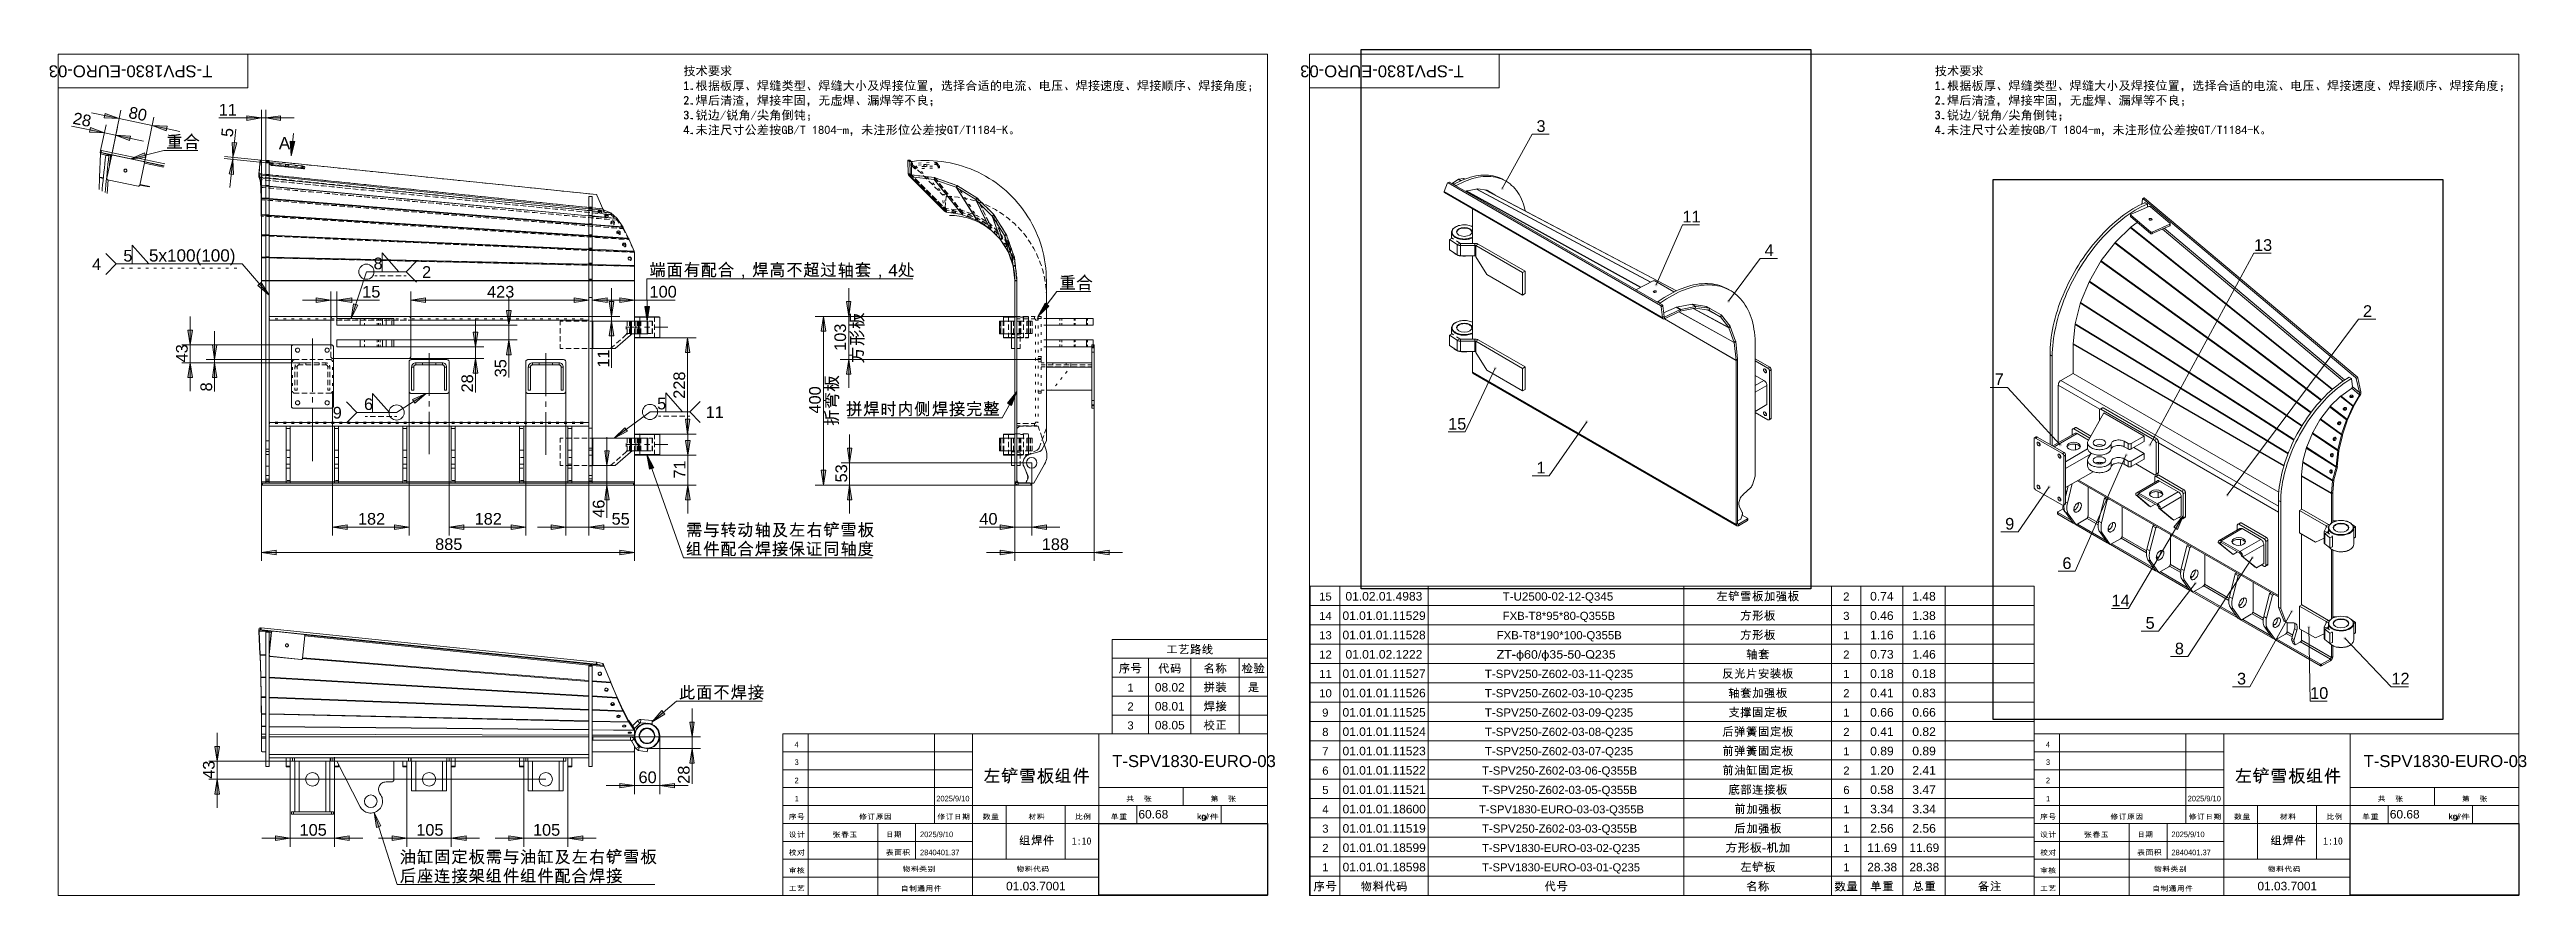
# Model space of a CAD drawing. Header units: millimetres. Extents: x 3 to 591, y 5 to 206.
import ezdxf

# ---------------------------------------------------------------- set-up
doc = ezdxf.new("R2010")
doc.units = ezdxf.units.MM
picture_1 = doc.add_image_def('image1.jpg', size_in_pixel=(151, 64))
picture_2 = doc.add_image_def('image2.jpg', size_in_pixel=(151, 64))
picture_3 = doc.add_image_def('image3.jpg', size_in_pixel=(736, 880))
picture_4 = doc.add_image_def('image4.jpg', size_in_pixel=(736, 881))

msp = doc.modelspace()

# ---------------------------------------------------------------- texts
at = {"color": 7}
for s, insert, char_height, attachment_point, rotation in [('{\\fArialUnicodeMS|b0|i0|c0;T-SPV1830-EURO-03}', (41.575671, 199.354075), 2.824953, 1, 180), ('{\\fArialUnicodeMS|b0|i0|c0;T-SPV1830-EURO-03}', (338.575741, 199.354075), 2.824953, 1, 180), ('{\\fArialUnicodeMS|b0|i0|c0;28}', (8.818952, 191.08205), 2.772733, 1, 349), ('{\\fArialUnicodeMS|b0|i0|c0;80}', (22.05007, 192.446222), 2.772733, 1, 349), ('{\\fArialUnicodeMS|b0|i0|c0;5}', (43.634534, 185.334685), 2.772733, 1, 84), ('{\\fArialUnicodeMS|b0|i0|c0;43}', (35.759335, 131.706913), 2.772729, 7, 90), ('{\\fArialUnicodeMS|b0|i0|c0;103}', (192.012552, 134.439046), 2.772729, 7, 90), ('{\\fArialUnicodeMS|b0|i0|c0;35}', (111.405922, 128.16365), 2.772729, 7, 90), ('{\\fArialUnicodeMS|b0|i0|c0;11}', (135.768242, 130.437258), 2.772729, 7, 90), ('{\\fArialUnicodeMS|b0|i0|c0;228}', (153.815573, 123.063841), 2.772729, 7, 90), ('{\\fArialUnicodeMS|b0|i0|c0;8}', (41.55888, 124.807731), 2.77273, 7, 90), ('{\\fArialUnicodeMS|b0|i0|c0;28}', (103.496706, 124.567435), 2.772729, 7, 90), ('{\\fArialUnicodeMS|b0|i0|c0;400}', (186.013435, 119.565484), 2.772729, 7, 90), ('{\\fArialUnicodeMS|b0|i0|c0;71}', (153.864458, 104.133868), 2.772729, 7, 90), ('{\\fArialUnicodeMS|b0|i0|c0;53}', (192.26897, 103.221365), 2.772729, 7, 90), ('{\\fArialUnicodeMS|b0|i0|c0;46}', (134.66861, 94.829526), 2.772729, 7, 90), ('{\\fArialUnicodeMS|b0|i0|c0;43}', (42.158848, 32.895615), 2.772729, 7, 90), ('{\\fArialUnicodeMS|b0|i0|c0;28}', (154.876076, 31.713206), 2.772729, 7, 90)]:
    msp.add_mtext(s, dxfattribs=dict(at, insert=insert, char_height=char_height, attachment_point=attachment_point, rotation=rotation))
at = {"color": 7, "attachment_point": 1}
for s, insert, char_height in [('{\\fSimHei|b0|i0|c0;2.}', (153.359201, 194.949639), 2.088483), ('{\\fSimHei|b0|i0|c0;1.}', (153.359201, 198.449262), 2.088483), ('{\\fSimHei|b0|i0|c0;2.}', (450.359271, 194.949639), 2.088483), ('{\\fSimHei|b0|i0|c0;1.}', (450.359271, 198.449262), 2.088483), ('{\\fArialUnicodeMS|b0|i0|c0;11}', (43.0974, 193.037988), 2.772729), ('{\\fSimHei|b0|i0|c0;3.}', (153.359201, 191.450025), 2.088483), ('{\\fArialUnicodeMS|b0|i0|c0;3}', (355.842064, 189.155867), 2.77273), ('{\\fSimHei|b0|i0|c0;3.}', (450.359271, 191.450025), 2.088483), ('{\\fArialUnicodeMS|b0|i0|c0;A}', (57.339795, 185.160063), 2.923564), ('{\\fSimHei|b0|i0|c0;4.}', (153.359201, 187.950403), 2.088483), ('{\\fSimHei|b0|i0|c0;4.}', (450.359271, 187.950403), 2.088483), ('{\\fArialUnicodeMS|b0|i0|c0;11}', (390.496784, 167.672293), 2.772729), ('{\\fArialUnicodeMS|b0|i0|c0;4}', (409.988789, 159.710145), 2.77273), ('{\\fArialUnicodeMS|b0|i0|c0;13}', (526.134439, 160.927881), 2.772729), ('{\\fArialUnicodeMS|b0|i0|c0;15}', (77.144843, 149.850935), 2.772729), ('{\\fArialUnicodeMS|b0|i0|c0;423}', (106.777298, 149.852218), 2.772729), ('{\\fArialUnicodeMS|b0|i0|c0;100}', (145.338794, 149.850935), 2.772729), ('{\\fArialUnicodeMS|b0|i0|c0;2}', (552.004316, 145.260157), 2.77273), ('{\\fArialUnicodeMS|b0|i0|c0;7}', (464.587584, 129.083332), 2.77273), ('{\\fArialUnicodeMS|b0|i0|c0;15}', (334.87166, 118.526869), 2.772729), ('{\\fArialUnicodeMS|b0|i0|c0;1}', (355.842064, 108.117015), 2.77273), ('{\\fArialUnicodeMS|b0|i0|c0;182}', (76.127102, 95.964853), 2.772729), ('{\\fArialUnicodeMS|b0|i0|c0;182}', (103.825626, 95.964853), 2.772729), ('{\\fArialUnicodeMS|b0|i0|c0;55}', (136.332979, 95.966144), 2.772729), ('{\\fArialUnicodeMS|b0|i0|c0;40}', (223.623215, 95.966144), 2.772729), ('{\\fArialUnicodeMS|b0|i0|c0;9}', (467.088241, 94.791093), 2.77273), ('{\\fArialUnicodeMS|b0|i0|c0;885}', (94.450247, 89.965753), 2.772729), ('{\\fArialUnicodeMS|b0|i0|c0;188}', (238.426411, 89.953643), 2.772729), ('{\\fArialUnicodeMS|b0|i0|c0;6}', (480.662589, 85.452352), 2.77273), ('{\\fArialUnicodeMS|b0|i0|c0;15}', (304.260872, 77.101723), 1.921178), ('{\\fArialUnicodeMS|b0|i0|c0;01.02.01.4983}', (310.500805, 77.223177), 2.042633), ('{\\fArialUnicodeMS|b0|i0|c0;T-U2500-02-12-Q345}', (347.807761, 77.146325), 1.96578), ('{\\fArialUnicodeMS|b0|i0|c0;2}', (428.636204, 77.101723), 1.921178), ('{\\fArialUnicodeMS|b0|i0|c0;0.74}', (435.020069, 77.234371), 2.053826), ('{\\fArialUnicodeMS|b0|i0|c0;1.48}', (445.019201, 77.234371), 2.053826), ('{\\fArialUnicodeMS|b0|i0|c0; }', (462.717362, 77.897501), 2.716956), ('{\\fArialUnicodeMS|b0|i0|c0;14}', (492.302413, 76.57384), 2.772729), ('{\\fArialUnicodeMS|b0|i0|c0;14}', (304.263694, 72.512787), 1.921178), ('{\\fArialUnicodeMS|b0|i0|c0;01.01.01.11529}', (309.798072, 72.624792), 2.033183), ('{\\fArialUnicodeMS|b0|i0|c0;FXB-T8*95*80-Q355B}', (347.810582, 72.52392), 1.932312), ('{\\fArialUnicodeMS|b0|i0|c0;3}', (428.639029, 72.512787), 1.921178), ('{\\fArialUnicodeMS|b0|i0|c0;0.46}', (435.022894, 72.645435), 2.053826), ('{\\fArialUnicodeMS|b0|i0|c0;1.38}', (445.022026, 72.645435), 2.053826), ('{\\fArialUnicodeMS|b0|i0|c0; }', (462.720187, 73.308565), 2.716956), ('{\\fArialUnicodeMS|b0|i0|c0;5}', (500.411186, 71.26302), 2.77273), ('{\\fArialUnicodeMS|b0|i0|c0;13}', (304.266516, 67.923851), 1.921178), ('{\\fArialUnicodeMS|b0|i0|c0;01.01.01.11528}', (309.800894, 68.035855), 2.033183), ('{\\fArialUnicodeMS|b0|i0|c0;FXB-T8*190*100-Q355B}', (346.402296, 67.933862), 1.93119), ('{\\fArialUnicodeMS|b0|i0|c0;1}', (428.641846, 67.923851), 1.921178), ('{\\fArialUnicodeMS|b0|i0|c0;1.16}', (435.025719, 68.056498), 2.053826), ('{\\fArialUnicodeMS|b0|i0|c0;1.16}', (445.024851, 68.056498), 2.053826), ('{\\fArialUnicodeMS|b0|i0|c0; }', (462.723012, 68.719629), 2.716956), ('{\\fArialUnicodeMS|b0|i0|c0;8}', (507.355155, 65.194674), 2.77273), ('{\\fArialUnicodeMS|b0|i0|c0;12}', (304.269339, 63.334914), 1.921178), ('{\\fArialUnicodeMS|b0|i0|c0;01.01.01.11527}', (309.803716, 58.858001), 2.033183), ('{\\fArialUnicodeMS|b0|i0|c0;01.01.02.1222}', (310.509272, 63.456369), 2.042633), ('{\\fArialUnicodeMS|b0|i0|c0;T-SPV250-Z602-03-11-Q235}', (343.582894, 58.779233), 1.954415), ('{\\fArialUnicodeMS|b0|i0|c0;ZT-}', (346.405117, 63.484767), 2.071031), ('{\\fArialUnicodeMS|b0|i0|c0;2}', (428.644671, 63.334914), 1.921178), ('{\\fArialUnicodeMS|b0|i0|c0;0.73}', (435.028536, 63.467562), 2.053826), ('{\\fArialUnicodeMS|b0|i0|c0;0.18}', (435.028536, 58.878643), 2.053826), ('{\\fArialUnicodeMS|b0|i0|c0;0.18}', (445.027676, 58.878643), 2.053826), ('{\\fArialUnicodeMS|b0|i0|c0;1.46}', (445.027676, 63.467562), 2.053826), ('{\\fArialUnicodeMS|b0|i0|c0; }', (462.72582, 59.541774), 2.716956), ('{\\fArialUnicodeMS|b0|i0|c0;1}', (258.744964, 55.507244), 1.921178), ('{\\fArialUnicodeMS|b0|i0|c0;08.02}', (265.272766, 55.611164), 2.025098), ('{\\fArialUnicodeMS|b0|i0|c0;11}', (304.269339, 58.745996), 1.921178), ('{\\fArialUnicodeMS|b0|i0|c0;10}', (304.272161, 54.15706), 1.921178), ('{\\fArialUnicodeMS|b0|i0|c0;01.01.01.11526}', (309.806539, 54.269064), 2.033183), ('{\\fArialUnicodeMS|b0|i0|c0;T-SPV250-Z602-03-10-Q235}', (343.585715, 54.190297), 1.954415), ('{\\fArialUnicodeMS|b0|i0|c0;2}', (428.647495, 54.15706), 1.921178), ('{\\fArialUnicodeMS|b0|i0|c0;1}', (428.644671, 58.745996), 1.921178), ('{\\fArialUnicodeMS|b0|i0|c0;0.41}', (435.031361, 54.289707), 2.053826), ('{\\fArialUnicodeMS|b0|i0|c0;0.83}', (445.030501, 54.289707), 2.053826), ('{\\fArialUnicodeMS|b0|i0|c0; }', (462.728645, 54.952838), 2.716956), ('{\\fArialUnicodeMS|b0|i0|c0;3}', (522.10652, 58.051148), 2.77273), ('{\\fArialUnicodeMS|b0|i0|c0;10}', (539.460361, 54.630063), 2.772729), ('{\\fArialUnicodeMS|b0|i0|c0;12}', (558.748727, 58.051146), 2.772729), ('{\\fArialUnicodeMS|b0|i0|c0;2}', (258.744964, 51.019904), 1.921178), ('{\\fArialUnicodeMS|b0|i0|c0;08.01}', (265.272766, 51.123824), 2.025098), ('{\\fArialUnicodeMS|b0|i0|c0;9}', (304.980539, 49.568123), 1.921178), ('{\\fArialUnicodeMS|b0|i0|c0;01.01.01.11525}', (309.809361, 49.680128), 2.033183), ('{\\fArialUnicodeMS|b0|i0|c0;T-SPV250-Z602-03-09-Q235}', (343.58854, 49.601361), 1.954415), ('{\\fArialUnicodeMS|b0|i0|c0;1}', (428.65032, 49.568123), 1.921178), ('{\\fArialUnicodeMS|b0|i0|c0;0.66}', (435.034186, 49.700771), 2.053826), ('{\\fArialUnicodeMS|b0|i0|c0;0.66}', (445.033308, 49.700771), 2.053826), ('{\\fArialUnicodeMS|b0|i0|c0; }', (462.73147, 50.363902), 2.716956), ('{\\fCenturyGothic|b0|i0|c0;4}', (179.740209, 41.692693), 1.333502), ('{\\fArialUnicodeMS|b0|i0|c0;3}', (258.744964, 46.532581), 1.921178), ('{\\fArialUnicodeMS|b0|i0|c0;08.05}', (265.272766, 46.636501), 2.025098), ('{\\fArialUnicodeMS|b0|i0|c0;8}', (304.983361, 44.979187), 1.921178), ('{\\fArialUnicodeMS|b0|i0|c0;01.01.01.11524}', (309.812183, 45.091192), 2.033183), ('{\\fArialUnicodeMS|b0|i0|c0;T-SPV250-Z602-03-08-Q235}', (343.591361, 45.012424), 1.954415), ('{\\fArialUnicodeMS|b0|i0|c0;2}', (428.653137, 44.979187), 1.921178), ('{\\fArialUnicodeMS|b0|i0|c0;0.41}', (435.037002, 45.111835), 2.053826), ('{\\fArialUnicodeMS|b0|i0|c0;0.82}', (445.036133, 45.111835), 2.053826), ('{\\fArialUnicodeMS|b0|i0|c0; }', (462.734295, 45.774965), 2.716956), ('{\\fArialUnicodeMS|b0|i0|c0; }', (462.73712, 41.186029), 2.716956), ('{\\fCenturyGothic|b0|i0|c0;4}', (476.740279, 41.692693), 1.333502), ('{\\fCenturyGothic|b0|i0|c0;3}', (179.743706, 37.509029), 1.330169), ('{\\fArialUnicodeMS|b0|i0|c0;T-SPV1830-EURO-03}', (255.159826, 38.511113), 2.824953), ('{\\fArialUnicodeMS|b0|i0|c0;7}', (304.986183, 40.390251), 1.921178), ('{\\fArialUnicodeMS|b0|i0|c0;6}', (304.989005, 35.801315), 1.921178), ('{\\fArialUnicodeMS|b0|i0|c0;01.01.01.11523}', (309.815005, 40.502256), 2.033183), ('{\\fArialUnicodeMS|b0|i0|c0;01.01.01.11522}', (309.817828, 35.91332), 2.033183), ('{\\fArialUnicodeMS|b0|i0|c0;T-SPV250-Z602-03-06-Q355B}', (342.891451, 35.825179), 1.945042), ('{\\fArialUnicodeMS|b0|i0|c0;T-SPV250-Z602-03-07-Q235}', (343.594181, 40.423488), 1.954415), ('{\\fArialUnicodeMS|b0|i0|c0;2}', (428.658787, 35.801315), 1.921178), ('{\\fArialUnicodeMS|b0|i0|c0;1}', (428.655962, 40.390251), 1.921178), ('{\\fArialUnicodeMS|b0|i0|c0;0.89}', (435.039827, 40.522899), 2.053826), ('{\\fArialUnicodeMS|b0|i0|c0;1.20}', (435.042652, 35.933963), 2.053826), ('{\\fArialUnicodeMS|b0|i0|c0;0.89}', (445.038958, 40.522899), 2.053826), ('{\\fArialUnicodeMS|b0|i0|c0;2.41}', (445.041783, 35.933963), 2.053826), ('{\\fArialUnicodeMS|b0|i0|c0; }', (462.739945, 36.597093), 2.716956), ('{\\fCenturyGothic|b0|i0|c0;3}', (476.743776, 37.509029), 1.330169), ('{\\fArialUnicodeMS|b0|i0|c0;T-SPV1830-EURO-03}', (552.159896, 38.511113), 2.824953), ('{\\fArialUnicodeMS|b0|i0|c0;60}', (142.71985, 34.654814), 2.772729), ('{\\fCenturyGothic|b0|i0|c0;2}', (179.741949, 33.167494), 1.331281), ('{\\fArialUnicodeMS|b0|i0|c0;5}', (304.991827, 31.212379), 1.921178), ('{\\fArialUnicodeMS|b0|i0|c0;01.01.01.11521}', (309.82065, 31.324384), 2.033183), ('{\\fArialUnicodeMS|b0|i0|c0;T-SPV250-Z602-03-05-Q355B}', (342.894272, 31.236243), 1.945042), ('{\\fArialUnicodeMS|b0|i0|c0;6}', (428.661603, 31.212379), 1.921178), ('{\\fArialUnicodeMS|b0|i0|c0;0.58}', (435.045468, 31.345027), 2.053826), ('{\\fArialUnicodeMS|b0|i0|c0;3.47}', (445.044608, 31.345027), 2.053826), ('{\\fArialUnicodeMS|b0|i0|c0; }', (462.742753, 32.008157), 2.716956), ('{\\fCenturyGothic|b0|i0|c0;2}', (476.742019, 33.167494), 1.331281), ('{\\fCenturyGothic|b0|i0|c0;1}', (179.780344, 28.826678), 1.284242), ('{\\fCenturyGothic|b0|i0|c0;2025/9/10}', (213.39576, 28.866991), 1.324555), ('{\\fArialUnicodeMS|b0|i0|c0;60.68}', (261.370093, 25.506559), 2.025098), ('{\\fArialUnicodeMS|b0|i0|c0;kg/}', (275.290604, 24.698006), 1.40761), ('{\\fArialUnicodeMS|b0|i0|c0;4}', (304.99465, 26.62346), 1.921178), ('{\\fArialUnicodeMS|b0|i0|c0;01.01.01.18600}', (309.823471, 26.735465), 2.033183), ('{\\fArialUnicodeMS|b0|i0|c0;T-SPV1830-EURO-03-03-Q355B}', (342.191537, 26.605701), 1.903419), ('{\\fArialUnicodeMS|b0|i0|c0;1}', (428.664428, 26.62346), 1.921178), ('{\\fArialUnicodeMS|b0|i0|c0;3.34}', (435.048293, 26.756108), 2.053826), ('{\\fArialUnicodeMS|b0|i0|c0;3.34}', (445.047433, 26.756108), 2.053826), ('{\\fCenturyGothic|b0|i0|c0;1}', (476.780415, 28.826678), 1.284242), ('{\\fCenturyGothic|b0|i0|c0;2025/9/10}', (510.39583, 28.866991), 1.324555), ('{\\fArialUnicodeMS|b0|i0|c0;60.68}', (558.370163, 25.506559), 2.025098), ('{\\fArialUnicodeMS|b0|i0|c0;kg/}', (572.290674, 24.698006), 1.40761), ('{\\fArialUnicodeMS|b0|i0|c0;105}', (62.276427, 22.164741), 2.772729), ('{\\fArialUnicodeMS|b0|i0|c0;105}', (89.974947, 22.164741), 2.772729), ('{\\fArialUnicodeMS|b0|i0|c0;105}', (117.673472, 22.164741), 2.772729), ('{\\fCenturyGothic|b0|i0|c0;2025/9/10}', (209.534893, 20.376346), 1.324555), ('{\\fSimSun|b0|i0|c0;1:10}', (245.53509, 19.008424), 1.721141), ('{\\fArialUnicodeMS|b0|i0|c0;3}', (304.99465, 22.034524), 1.921178), ('{\\fArialUnicodeMS|b0|i0|c0;01.01.01.11519}', (309.823471, 22.146529), 2.033183), ('{\\fArialUnicodeMS|b0|i0|c0;T-SPV250-Z602-03-03-Q355B}', (342.897092, 22.058388), 1.945042), ('{\\fArialUnicodeMS|b0|i0|c0;1}', (428.664428, 22.034524), 1.921178), ('{\\fArialUnicodeMS|b0|i0|c0;2.56}', (435.048293, 22.167172), 2.053826), ('{\\fArialUnicodeMS|b0|i0|c0;2.56}', (445.047433, 22.167172), 2.053826), ('{\\fArialUnicodeMS|b0|i0|c0; }', (462.745578, 22.830302), 2.716956), ('{\\fCenturyGothic|b0|i0|c0;2025/9/10}', (506.534964, 20.376346), 1.324555), ('{\\fSimSun|b0|i0|c0;1:10}', (542.535161, 19.008424), 1.721141), ('{\\fCenturyGothic|b0|i0|c0;2840401.37}', (209.534893, 16.089436), 1.324343), ('{\\fArialUnicodeMS|b0|i0|c0;2}', (304.997472, 17.445588), 1.921178), ('{\\fArialUnicodeMS|b0|i0|c0;1}', (304.997472, 12.856652), 1.921178), ('{\\fArialUnicodeMS|b0|i0|c0;01.01.01.18599}', (309.826294, 17.557593), 2.033183), ('{\\fArialUnicodeMS|b0|i0|c0;01.01.01.18598}', (309.826294, 12.968657), 2.033183), ('{\\fArialUnicodeMS|b0|i0|c0;T-SPV1830-EURO-03-02-Q235}', (342.899917, 17.434625), 1.910215), ('{\\fArialUnicodeMS|b0|i0|c0;T-SPV1830-EURO-03-01-Q235}', (342.899917, 12.845689), 1.910215), ('{\\fArialUnicodeMS|b0|i0|c0;1}', (428.667253, 17.445588), 1.921178), ('{\\fArialUnicodeMS|b0|i0|c0;1}', (428.667253, 12.856652), 1.921178), ('{\\fArialUnicodeMS|b0|i0|c0;28.38}', (434.345563, 12.960572), 2.025098), ('{\\fArialUnicodeMS|b0|i0|c0;11.69}', (434.345563, 17.549508), 2.025098), ('{\\fArialUnicodeMS|b0|i0|c0;28.38}', (444.344703, 12.960572), 2.025098), ('{\\fArialUnicodeMS|b0|i0|c0;11.69}', (444.344703, 17.549508), 2.025098), ('{\\fCenturyGothic|b0|i0|c0;2840401.37}', (506.534964, 16.089436), 1.324343), ('{\\fArialUnicodeMS|b0|i0|c0;01.03.7001}', (229.950546, 8.454785), 2.025099), ('{\\fArialUnicodeMS|b0|i0|c0;01.03.7001}', (526.950617, 8.454785), 2.025099)]:
    msp.add_mtext(s, dxfattribs=dict(at, insert=insert, char_height=char_height))
at = {"color": 5, "true_color": 0x0000ff, "attachment_point": 1}
for s, insert, char_height in [('{\\fArialUnicodeMS|b0|i0|c0;4}', (13.032583, 156.360694), 2.77273), ('{\\fArialUnicodeMS|b0|i0|c0;5}', (20.453067, 158.397047), 2.77273), ('{\\fArialUnicodeMS|b0|i0|c0;5x100(100)}', (26.525485, 158.531386), 2.907069), ('{\\fArialUnicodeMS|b0|i0|c0;8}', (79.831639, 156.565393), 2.77273), ('{\\fArialUnicodeMS|b0|i0|c0;2}', (91.341126, 154.529031), 2.77273), ('{\\fArialUnicodeMS|b0|i0|c0;9}', (70.144801, 121.1438), 2.77273), ('{\\fArialUnicodeMS|b0|i0|c0;6}', (77.565283, 123.180161), 2.77273), ('{\\fArialUnicodeMS|b0|i0|c0;5}', (147.144111, 123.323184), 2.77273), ('{\\fArialUnicodeMS|b0|i0|c0;11}', (158.653589, 121.286821), 2.772729)]:
    msp.add_mtext(s, dxfattribs=dict(at, insert=insert, char_height=char_height))

# ---------------------------------------------------------------- hatches: boundary and pattern name
h = msp.add_hatch(color=7)
h.paths.add_polyline_path([(154.591169, 201.125984), (154.848311, 201.117578), (155.14514, 201.11496), (155.14514, 201.566956), (154.885518, 201.566956), (154.698794, 201.564063), (154.545969, 201.555381), (154.545969, 201.758779), (154.862918, 201.747755), (155.14514, 201.747755), (155.142315, 201.936615), (155.134116, 202.165576), (155.371139, 202.165576), (155.360114, 201.747755), (155.755336, 201.747755), (156.038109, 201.758779), (156.038109, 201.555381), (155.755336, 201.566956), (155.360114, 201.566956), (155.360114, 201.11496), (155.936134, 201.11496), (155.862685, 200.877524), (155.755336, 200.617764), (155.611468, 200.354903), (155.427914, 200.108992), (155.611331, 199.987449), (155.800535, 199.894018), (155.98409, 199.826563), (156.151108, 199.781019), (156.015509, 199.566596), (155.828751, 199.634499), (155.642199, 199.724933), (155.455853, 199.837897), (155.269715, 199.973393), (155.130998, 199.876672), (154.952904, 199.778401), (154.735329, 199.678682), (154.47817, 199.57762), (154.41292, 199.665264), (154.308395, 199.792594), (154.486507, 199.829457), (154.681568, 199.894018), (154.890754, 199.987449), (155.111516, 200.108992), (154.990499, 200.300401), (154.887929, 200.501733), (154.803861, 200.712986), (154.738343, 200.934161), (154.591169, 200.934161)])
h.paths.add_polyline_path([(154.43297, 201.11496), (154.446682, 201.024423), (154.466594, 200.911561), (154.139172, 200.753363), (154.139172, 199.905594), (154.124703, 199.786944), (154.059797, 199.702195), (154.003143, 199.669734), (153.924061, 199.640114), (153.822448, 199.613286), (153.6982, 199.589196), (153.664163, 199.707914), (153.607801, 199.837794), (153.709715, 199.835925), (153.789771, 199.841859), (153.848019, 199.855545), (153.884511, 199.87693), (153.922958, 199.932327), (153.935774, 199.995993), (153.935774, 200.651388), (153.585201, 200.470589), (153.54007, 200.586344), (153.472202, 200.685563), (153.543395, 200.705209), (153.644457, 200.741856), (153.775284, 200.795556), (153.935774, 200.866362), (153.935774, 201.419782), (153.717837, 201.416957), (153.540001, 201.408758), (153.540001, 201.612156), (153.717837, 201.603474), (153.935774, 201.600581), (153.93505, 201.790552), (153.93288, 201.953703), (153.929263, 202.090086), (153.924198, 202.199752), (154.150197, 202.199752), (154.145219, 202.098457), (154.141791, 201.964865), (154.13981, 201.798923), (154.139172, 201.600581), (154.277321, 201.603474), (154.443994, 201.612156), (154.443994, 201.408758), (154.277321, 201.416957), (154.139172, 201.419782), (154.139172, 200.956761)])
h.paths.add_polyline_path([(154.941742, 200.945186), (155.017405, 200.719859), (155.097253, 200.529983), (155.18134, 200.375453), (155.269715, 200.256166), (155.372517, 200.371853), (155.478626, 200.538389), (155.576191, 200.735999), (155.653912, 200.945186)])
h = msp.add_hatch(color=7)
h.paths.add_polyline_path([(157.591827, 201.510181), (157.591827, 201.725155), (157.588933, 201.973684), (157.580251, 202.177152), (157.840425, 202.177152), (157.831743, 201.962316), (157.828849, 201.725155), (157.828849, 201.510181), (158.54102, 201.510181), (158.958841, 201.521757), (158.958841, 201.295758), (158.552044, 201.306783), (158.032248, 201.306783), (158.109969, 201.10049), (158.207534, 200.911561), (158.322049, 200.7391), (158.45062, 200.583588), (158.591731, 200.446611), (158.744418, 200.329478), (158.896898, 200.237425), (159.038216, 200.176791), (158.916673, 200.06648), (158.823242, 199.962369), (158.633899, 200.08777), (158.472669, 200.216479), (158.328664, 200.359106), (158.190447, 200.527364), (158.067388, 200.709265), (157.969961, 200.894474), (157.828849, 201.261583), (157.828849, 200.018593), (157.831743, 199.834762), (157.840425, 199.62282), (157.580251, 199.62282), (157.588933, 199.834762), (157.591827, 200.018593), (157.591827, 201.205359), (157.433077, 200.854786), (157.235191, 200.526813), (157.116266, 200.378398), (156.975017, 200.227503), (156.801453, 200.068064), (156.585308, 199.894569), (156.497733, 199.992961), (156.370885, 200.086392), (156.530393, 200.179823), (156.692795, 200.301366), (156.847962, 200.443993), (156.986592, 200.600676), (157.218103, 200.950698), (157.308571, 201.133081), (157.376302, 201.306783), (156.901705, 201.306783), (156.70375, 201.303958), (156.472309, 201.295758), (156.472309, 201.521757), (156.700925, 201.513075), (156.890681, 201.510181)])
h.paths.add_polyline_path([(158.382821, 202.154552), (158.552044, 201.973753), (158.636862, 201.869022), (158.732842, 201.736179), (158.608406, 201.645711), (158.529444, 201.577981), (158.42616, 201.738729), (158.343133, 201.860203), (158.202022, 202.029977)])
h = msp.add_hatch(color=7)
h.paths.add_polyline_path([(161.484351, 202.120377), (161.665081, 202.12327), (161.868548, 202.131952), (161.868548, 201.939578), (161.665081, 201.94826), (161.484351, 201.951153), (161.032355, 201.951153), (161.032355, 201.657356), (161.66515, 201.657356), (161.654125, 201.295758), (161.66515, 200.945186), (160.466808, 200.945186), (160.577533, 200.874492), (160.659733, 200.821162), (160.571676, 200.755981), (160.512559, 200.696587), (161.57475, 200.696587), (161.958947, 200.719187), (161.958947, 200.504765), (161.563726, 200.515789), (161.235753, 200.515789), (161.102979, 200.315353), (160.930931, 200.097968), (161.424889, 199.956581), (161.891148, 199.803619), (161.78938, 199.716389), (161.710349, 199.611796), (161.258077, 199.792457), (160.761157, 199.950793), (160.581598, 199.843513), (160.359872, 199.747395), (160.122298, 199.671327), (159.8963, 199.623371), (159.685529, 199.592297), (159.495015, 199.566596), (159.441341, 199.69937), (159.348392, 199.803619), (159.568327, 199.801138), (159.799837, 199.815194), (160.025904, 199.847923), (160.229234, 199.900081), (160.401626, 199.963678), (160.535158, 200.030168), (159.800388, 200.188367), (160.116786, 200.515789), (159.64219, 200.515789), (159.269017, 200.504765), (159.269017, 200.708163), (159.47524, 200.699481), (159.64219, 200.696587), (160.240809, 200.696587), (160.342371, 200.826468), (160.421608, 200.945186), (159.585414, 200.945186), (159.59699, 201.295758), (159.585414, 201.657356), (160.207185, 201.657356), (160.207185, 201.951153), (159.766213, 201.951153), (159.359416, 201.939578), (159.359416, 202.131952), (159.755189, 202.120377)])
h.paths.add_polyline_path([(160.184585, 200.301366), (160.285441, 200.279869), (160.40769, 200.250103), (160.55123, 200.212069), (160.715957, 200.165767), (160.85445, 200.320934), (160.99873, 200.515789), (160.387984, 200.515789)])
h.paths.add_polyline_path([(160.828956, 201.11496), (160.828956, 201.476557), (160.421608, 201.476557), (160.421608, 201.11496)])
h.paths.add_polyline_path([(161.439151, 201.11496), (161.439151, 201.476557), (161.032355, 201.476557), (161.032355, 201.11496)])
h.paths.add_polyline_path([(160.207185, 201.11496), (160.207185, 201.476557), (159.811413, 201.476557), (159.811413, 201.11496)])
h.paths.add_polyline_path([(160.828956, 201.657356), (160.828956, 201.951153), (160.421608, 201.951153), (160.421608, 201.657356)])
h = msp.add_hatch(color=7)
h.paths.add_polyline_path([(162.303299, 201.679956), (162.687496, 201.66838), (163.388642, 201.66838), (163.385472, 201.959353), (163.376515, 202.177152), (163.625664, 202.177152), (163.617258, 201.959353), (163.61464, 201.66838), (164.416658, 201.66838), (164.767231, 201.679956), (164.767231, 201.476557), (164.577889, 201.484756), (164.416658, 201.487581), (163.61464, 201.487581), (163.646817, 201.301064), (163.721576, 201.103384), (163.819072, 200.916936), (163.919462, 200.764387), (164.159516, 200.995966), (164.383034, 201.284183), (164.478877, 201.193577), (164.609032, 201.103384), (164.520683, 201.046859), (164.391302, 200.945117), (164.220994, 200.798209), (164.009861, 200.606188), (164.172401, 200.419808), (164.365946, 200.244591), (164.584572, 200.100655), (164.823455, 200.007568), (164.687718, 199.90835), (164.597457, 199.792594), (164.347343, 199.955065), (164.094749, 200.171279), (163.96927, 200.310091), (163.84746, 200.483474), (163.729267, 200.69148), (163.61464, 200.934161), (163.61464, 199.928193), (163.611953, 199.850481), (163.593143, 199.786876), (163.558209, 199.73743), (163.507153, 199.702195), (163.361494, 199.654239), (163.162092, 199.62282), (163.125161, 199.741814), (163.060117, 199.871969), (163.222519, 199.867491), (163.325803, 199.877482), (163.378306, 199.915447), (163.388642, 199.995993), (163.388642, 200.617764), (163.178103, 200.454475), (162.999553, 200.315215), (162.852938, 200.200037), (162.738208, 200.108992), (162.558649, 199.961818), (162.416298, 199.837794), (162.223924, 200.041193), (162.404585, 200.141651), (162.630721, 200.284278), (162.77116, 200.382688), (162.944362, 200.514273), (163.150224, 200.679138), (163.388642, 200.877386), (163.388642, 201.487581), (162.687496, 201.487581), (162.303299, 201.476557)])
h.paths.add_polyline_path([(162.642296, 201.295758), (162.882075, 201.097872), (163.105317, 200.911561), (162.913494, 200.741787), (162.715401, 200.93678), (162.461498, 201.13756)])
h.paths.add_polyline_path([(164.122861, 202.165576), (164.303452, 202.027221), (164.484458, 201.860754), (164.315235, 201.71358), (164.162341, 201.863304), (163.953637, 202.041553)])
h = msp.add_hatch(color=7)
h.paths.add_polyline_path([(451.591239, 201.125984), (451.848381, 201.117578), (452.145211, 201.11496), (452.145211, 201.566956), (451.885588, 201.566956), (451.698864, 201.564063), (451.54604, 201.555381), (451.54604, 201.758779), (451.862988, 201.747755), (452.145211, 201.747755), (452.142386, 201.936615), (452.134186, 202.165576), (452.371209, 202.165576), (452.360185, 201.747755), (452.755406, 201.747755), (453.038179, 201.758779), (453.038179, 201.555381), (452.755406, 201.566956), (452.360185, 201.566956), (452.360185, 201.11496), (452.936204, 201.11496), (452.862755, 200.877524), (452.755406, 200.617764), (452.611539, 200.354903), (452.427984, 200.108992), (452.611401, 199.987449), (452.800606, 199.894018), (452.98416, 199.826563), (453.151178, 199.781019), (453.015579, 199.566596), (452.828821, 199.634499), (452.642269, 199.724933), (452.455924, 199.837897), (452.269785, 199.973393), (452.131068, 199.876672), (451.952974, 199.778401), (451.735399, 199.678682), (451.47824, 199.57762), (451.41299, 199.665264), (451.308466, 199.792594), (451.486577, 199.829457), (451.681639, 199.894018), (451.890825, 199.987449), (452.111586, 200.108992), (451.990569, 200.300401), (451.888, 200.501733), (451.803931, 200.712986), (451.738414, 200.934161), (451.591239, 200.934161)])
h.paths.add_polyline_path([(451.43304, 201.11496), (451.446752, 201.024423), (451.466665, 200.911561), (451.139243, 200.753363), (451.139243, 199.905594), (451.124773, 199.786944), (451.059868, 199.702195), (451.003213, 199.669734), (450.924131, 199.640114), (450.822518, 199.613286), (450.69827, 199.589196), (450.664233, 199.707914), (450.607871, 199.837794), (450.709786, 199.835925), (450.789841, 199.841859), (450.848089, 199.855545), (450.884581, 199.87693), (450.923028, 199.932327), (450.935844, 199.995993), (450.935844, 200.651388), (450.585271, 200.470589), (450.540141, 200.586344), (450.472272, 200.685563), (450.543465, 200.705209), (450.644527, 200.741856), (450.775354, 200.795556), (450.935844, 200.866362), (450.935844, 201.419782), (450.717907, 201.416957), (450.540072, 201.408758), (450.540072, 201.612156), (450.717907, 201.603474), (450.935844, 201.600581), (450.935121, 201.790552), (450.93295, 201.953703), (450.929333, 202.090086), (450.924269, 202.199752), (451.150267, 202.199752), (451.145289, 202.098457), (451.141861, 201.964865), (451.13988, 201.798923), (451.139243, 201.600581), (451.277391, 201.603474), (451.444065, 201.612156), (451.444065, 201.408758), (451.277391, 201.416957), (451.139243, 201.419782), (451.139243, 200.956761)])
h.paths.add_polyline_path([(451.941812, 200.945186), (452.017475, 200.719859), (452.097324, 200.529983), (452.18141, 200.375453), (452.269785, 200.256166), (452.372587, 200.371853), (452.478696, 200.538389), (452.576261, 200.735999), (452.653982, 200.945186)])
h = msp.add_hatch(color=7)
h.paths.add_polyline_path([(454.591897, 201.510181), (454.591897, 201.725155), (454.589003, 201.973684), (454.580322, 202.177152), (454.840495, 202.177152), (454.831814, 201.962316), (454.82892, 201.725155), (454.82892, 201.510181), (455.54109, 201.510181), (455.958911, 201.521757), (455.958911, 201.295758), (455.552114, 201.306783), (455.032318, 201.306783), (455.110039, 201.10049), (455.207605, 200.911561), (455.32212, 200.7391), (455.450691, 200.583588), (455.591802, 200.446611), (455.744488, 200.329478), (455.896968, 200.237425), (456.038286, 200.176791), (455.916743, 200.06648), (455.823312, 199.962369), (455.63397, 200.08777), (455.472739, 200.216479), (455.328734, 200.359106), (455.190517, 200.527364), (455.067458, 200.709265), (454.970031, 200.894474), (454.82892, 201.261583), (454.82892, 200.018593), (454.831814, 199.834762), (454.840495, 199.62282), (454.580322, 199.62282), (454.589003, 199.834762), (454.591897, 200.018593), (454.591897, 201.205359), (454.433147, 200.854786), (454.235261, 200.526813), (454.116336, 200.378398), (453.975087, 200.227503), (453.801523, 200.068064), (453.585378, 199.894569), (453.497804, 199.992961), (453.370955, 200.086392), (453.530463, 200.179823), (453.692865, 200.301366), (453.848032, 200.443993), (453.986663, 200.600676), (454.218173, 200.950698), (454.308641, 201.133081), (454.376372, 201.306783), (453.901776, 201.306783), (453.70382, 201.303958), (453.472379, 201.295758), (453.472379, 201.521757), (453.700995, 201.513075), (453.890751, 201.510181)])
h.paths.add_polyline_path([(455.382891, 202.154552), (455.552114, 201.973753), (455.636932, 201.869022), (455.732913, 201.736179), (455.608476, 201.645711), (455.529514, 201.577981), (455.42623, 201.738729), (455.343204, 201.860203), (455.202092, 202.029977)])
h = msp.add_hatch(color=7)
h.paths.add_polyline_path([(458.484421, 202.120377), (458.665151, 202.12327), (458.868618, 202.131952), (458.868618, 201.939578), (458.665151, 201.94826), (458.484421, 201.951153), (458.032425, 201.951153), (458.032425, 201.657356), (458.66522, 201.657356), (458.654196, 201.295758), (458.66522, 200.945186), (457.466878, 200.945186), (457.577603, 200.874492), (457.659803, 200.821162), (457.571747, 200.755981), (457.512629, 200.696587), (458.574821, 200.696587), (458.959018, 200.719187), (458.959018, 200.504765), (458.563796, 200.515789), (458.235823, 200.515789), (458.103049, 200.315353), (457.931001, 200.097968), (458.424959, 199.956581), (458.891218, 199.803619), (458.78945, 199.716389), (458.71042, 199.611796), (458.258147, 199.792457), (457.761227, 199.950793), (457.581669, 199.843513), (457.359942, 199.747395), (457.122368, 199.671327), (456.89637, 199.623371), (456.685599, 199.592297), (456.495085, 199.566596), (456.441411, 199.69937), (456.348462, 199.803619), (456.568397, 199.801138), (456.799907, 199.815194), (457.025975, 199.847923), (457.229304, 199.900081), (457.401697, 199.963678), (457.535229, 200.030168), (456.800459, 200.188367), (457.116856, 200.515789), (456.64226, 200.515789), (456.269087, 200.504765), (456.269087, 200.708163), (456.475311, 200.699481), (456.64226, 200.696587), (457.24088, 200.696587), (457.342441, 200.826468), (457.421678, 200.945186), (456.585485, 200.945186), (456.59706, 201.295758), (456.585485, 201.657356), (457.207256, 201.657356), (457.207256, 201.951153), (456.766283, 201.951153), (456.359486, 201.939578), (456.359486, 202.131952), (456.755259, 202.120377)])
h.paths.add_polyline_path([(457.184656, 200.301366), (457.285511, 200.279869), (457.40776, 200.250103), (457.5513, 200.212069), (457.716027, 200.165767), (457.85452, 200.320934), (457.998801, 200.515789), (457.388054, 200.515789)])
h.paths.add_polyline_path([(457.829026, 201.11496), (457.829026, 201.476557), (457.421678, 201.476557), (457.421678, 201.11496)])
h.paths.add_polyline_path([(458.439222, 201.11496), (458.439222, 201.476557), (458.032425, 201.476557), (458.032425, 201.11496)])
h.paths.add_polyline_path([(457.207256, 201.11496), (457.207256, 201.476557), (456.811483, 201.476557), (456.811483, 201.11496)])
h.paths.add_polyline_path([(457.829026, 201.657356), (457.829026, 201.951153), (457.421678, 201.951153), (457.421678, 201.657356)])
h = msp.add_hatch(color=7)
h.paths.add_polyline_path([(459.303369, 201.679956), (459.687566, 201.66838), (460.388712, 201.66838), (460.385543, 201.959353), (460.376585, 202.177152), (460.625735, 202.177152), (460.617329, 201.959353), (460.61471, 201.66838), (461.416729, 201.66838), (461.767301, 201.679956), (461.767301, 201.476557), (461.577959, 201.484756), (461.416729, 201.487581), (460.61471, 201.487581), (460.646887, 201.301064), (460.721646, 201.103384), (460.819142, 200.916936), (460.919532, 200.764387), (461.159587, 200.995966), (461.383104, 201.284183), (461.478947, 201.193577), (461.609103, 201.103384), (461.520753, 201.046859), (461.391373, 200.945117), (461.221064, 200.798209), (461.009932, 200.606188), (461.172471, 200.419808), (461.366017, 200.244591), (461.584642, 200.100655), (461.823525, 200.007568), (461.687789, 199.90835), (461.597527, 199.792594), (461.347413, 199.955065), (461.094819, 200.171279), (460.96934, 200.310091), (460.84753, 200.483474), (460.729337, 200.69148), (460.61471, 200.934161), (460.61471, 199.928193), (460.612023, 199.850481), (460.593213, 199.786876), (460.55828, 199.73743), (460.507223, 199.702195), (460.361565, 199.654239), (460.162163, 199.62282), (460.125231, 199.741814), (460.060188, 199.871969), (460.22259, 199.867491), (460.325873, 199.877482), (460.378377, 199.915447), (460.388712, 199.995993), (460.388712, 200.617764), (460.178174, 200.454475), (459.999623, 200.315215), (459.853008, 200.200037), (459.738278, 200.108992), (459.55872, 199.961818), (459.416368, 199.837794), (459.223994, 200.041193), (459.404655, 200.141651), (459.630791, 200.284278), (459.77123, 200.382688), (459.944433, 200.514273), (460.150294, 200.679138), (460.388712, 200.877386), (460.388712, 201.487581), (459.687566, 201.487581), (459.303369, 201.476557)])
h.paths.add_polyline_path([(459.642367, 201.295758), (459.882145, 201.097872), (460.105387, 200.911561), (459.913564, 200.741787), (459.715471, 200.93678), (459.461568, 201.13756)])
h.paths.add_polyline_path([(461.122931, 202.165576), (461.303523, 202.027221), (461.484528, 201.860754), (461.315305, 201.71358), (461.162412, 201.863304), (460.953708, 202.041553)])
h = msp.add_hatch(color=7)
h.dxf.hatch_style = 2
h.paths.add_polyline_path([(153.494802, 192.974156), (153.540001, 193.135317), (153.653001, 193.279529), (153.731463, 193.356837), (153.819743, 193.453162), (153.917946, 193.568504), (154.026173, 193.702862), (154.129207, 193.838668), (154.212553, 193.958351), (154.276158, 194.06191), (154.319971, 194.149347), (154.366411, 194.296108), (154.370683, 194.420545), (154.335129, 194.523415), (154.263196, 194.606856), (154.165562, 194.65929), (154.054285, 194.669143), (153.938392, 194.640893), (153.828287, 194.578744), (153.733616, 194.479869), (153.664576, 194.341721), (153.449602, 194.375345), (153.552542, 194.599828), (153.681112, 194.75403), (153.835246, 194.845738), (154.014598, 194.884117), (154.217996, 194.878053), (154.309705, 194.85001), (154.404307, 194.79923), (154.491881, 194.721095), (154.562506, 194.612368), (154.604743, 194.475529), (154.607705, 194.313058), (154.555684, 194.121097), (154.43297, 193.895237), (154.335302, 193.756348), (154.201046, 193.582835), (154.030204, 193.374803), (153.822775, 193.132355), (154.636369, 193.132355), (154.636369, 192.928956), (153.494802, 192.928956)])
h = msp.add_hatch(color=7)
h.dxf.hatch_style = 2
h.paths.add_polyline_path([(153.991998, 197.987963), (153.825324, 197.843958), (153.619376, 197.705741), (153.619376, 197.920163), (153.876105, 198.129212), (154.082397, 198.37216), (154.217996, 198.37216), (154.217996, 196.428575), (153.991998, 196.428575)])
h = msp.add_hatch(color=7)
h.dxf.hatch_style = 2
h.paths.add_polyline_path([(155.300228, 196.417551), (155.040055, 196.417551), (155.040055, 196.666149), (155.300228, 196.666149)])
h = msp.add_hatch(color=7)
h.paths.add_polyline_path([(158.902617, 197.196969), (158.806292, 197.136129), (158.699218, 197.044282), (158.45062, 196.801748), (158.560588, 196.673177), (158.710243, 196.558662), (158.874022, 196.469503), (159.02664, 196.417551), (158.924872, 196.31282), (158.845842, 196.179977), (158.629696, 196.319779), (158.456132, 196.468262), (158.321705, 196.620673), (158.224071, 196.773084), (158.153377, 196.932592), (158.100047, 197.10657), (158.063254, 197.281443), (158.043823, 197.445567), (157.817825, 197.445567), (157.817825, 196.46275), (158.134223, 196.654573), (158.179422, 196.428575), (158.070282, 196.370628), (157.924761, 196.287464), (157.776484, 196.189967), (157.659626, 196.089577), (157.500876, 196.2814), (157.56592, 196.389094), (157.602851, 196.50795), (157.602851, 198.067338), (157.591827, 198.552958), (158.755442, 198.552958), (158.747036, 198.312835), (158.744418, 197.999538), (158.747036, 197.685759), (158.755442, 197.445567), (158.247222, 197.445567), (158.272509, 197.230731), (158.348645, 196.99357), (158.529444, 197.168857), (158.710243, 197.389343)])
h.paths.add_polyline_path([(156.359309, 196.846947), (156.540039, 197.082592), (156.675707, 197.33808), (156.774443, 197.60225), (156.845481, 197.863939), (156.472309, 197.852364), (156.472309, 198.067338), (156.890681, 198.055762), (156.890681, 198.315936), (156.879105, 198.643358), (157.127704, 198.643358), (157.110616, 198.493703), (157.105104, 198.315936), (157.105104, 198.055762), (157.433077, 198.067338), (157.433077, 197.852364), (157.105104, 197.863939), (157.105104, 196.575749), (157.110168, 196.414614), (157.113785, 196.281745), (157.115956, 196.177091), (157.116679, 196.100602), (156.879105, 196.100602), (156.890681, 196.575749), (156.890681, 197.344143), (156.835387, 197.182293), (156.760456, 197.013414), (156.665889, 196.837508), (156.551684, 196.654573)])
h.paths.add_polyline_path([(158.54102, 197.615341), (158.54102, 197.920163), (157.817825, 197.920163), (157.817825, 197.615341)])
h.paths.add_polyline_path([(158.54102, 198.089938), (158.54102, 198.37216), (157.817825, 198.37216), (157.817825, 198.089938)])
h.paths.add_polyline_path([(157.331102, 197.615341), (157.446857, 197.386311), (157.569227, 197.129169), (157.365277, 197.005146), (157.24339, 197.281649), (157.127704, 197.502342)])
h = msp.add_hatch(color=7)
h.paths.add_polyline_path([(157.511901, 194.070523), (157.517284, 194.156099), (157.521891, 194.26648), (157.525776, 194.401666), (157.528988, 194.561656), (157.527266, 194.87385), (157.511901, 195.121139), (158.800642, 195.121139), (158.789618, 194.895141), (158.790255, 194.627466), (158.792236, 194.40077), (158.795664, 194.215105), (158.800642, 194.070523)])
h.paths.add_polyline_path([(158.269822, 193.16653), (158.269822, 193.030931), (158.27244, 192.779301), (158.280846, 192.567359), (158.054848, 192.567359), (158.063529, 192.759526), (158.066423, 192.996756), (158.066423, 193.16653), (157.670651, 193.16653), (157.320078, 193.154955), (157.320078, 193.347329), (157.670651, 193.335753), (158.066423, 193.335753), (158.066423, 193.674751), (157.817825, 193.674751), (157.625313, 193.671926), (157.478276, 193.663726), (157.478276, 193.867125), (157.622419, 193.858443), (157.80625, 193.855549), (158.586219, 193.855549), (158.936241, 193.867125), (158.936241, 193.663726), (158.597243, 193.674751), (158.269822, 193.674751), (158.269822, 193.335753), (158.631419, 193.335753), (158.851354, 193.338647), (159.038216, 193.347329), (159.038216, 193.154955), (158.87416, 193.157848), (158.676618, 193.16653)])
h.paths.add_polyline_path([(157.444101, 194.601343), (157.36855, 194.547488), (157.277496, 194.476838), (157.17094, 194.389341), (157.04888, 194.284946), (157.014704, 193.855549), (157.218172, 193.657938), (157.398901, 193.448752), (157.291414, 193.383916), (157.195503, 193.302129), (157.102348, 193.474108), (156.98108, 193.629551), (156.908871, 193.351325), (156.828394, 193.126843), (156.725041, 192.919034), (156.585308, 192.691382), (156.486365, 192.773651), (156.370885, 192.838557), (156.53873, 193.056149), (156.658619, 193.279529), (156.740475, 193.523786), (156.794218, 193.804837), (156.823984, 194.116963), (156.833906, 194.45472), (156.831081, 194.827548), (156.822882, 195.223114), (157.07148, 195.223114), (157.04888, 194.872541), (157.04888, 194.488344), (157.209697, 194.663493), (157.308502, 194.804742)])
h.paths.add_polyline_path([(158.586219, 194.680718), (158.586219, 194.951916), (157.73845, 194.951916), (157.73845, 194.680718)])
h.paths.add_polyline_path([(158.586219, 194.251322), (158.586219, 194.510944), (157.73845, 194.510944), (157.73845, 194.251322)])
h.paths.add_polyline_path([(156.687283, 194.601343), (156.667301, 194.495372), (156.653107, 194.335658), (156.636088, 194.125162), (156.607908, 193.867125), (156.404509, 193.889724), (156.449571, 194.239953), (156.472309, 194.612919)])
h = msp.add_hatch(color=7)
h.paths.add_polyline_path([(161.654125, 193.832949), (161.649061, 193.726194), (161.645444, 193.587038), (161.643273, 193.415533), (161.64255, 193.21173), (161.643911, 193.013077), (161.648062, 192.847032), (161.655107, 192.713543), (161.66515, 192.612559), (161.428127, 192.612559), (161.428127, 192.849581), (160.320184, 192.849581), (160.320184, 192.589959), (160.094186, 192.589959), (160.098932, 192.700753), (160.102385, 192.841313), (160.104496, 193.011639), (160.10521, 193.21173), (160.104496, 193.415533), (160.102385, 193.587038), (160.098932, 193.726194), (160.094186, 193.832949)])
h.paths.add_polyline_path([(161.518526, 195.155315), (161.58605, 195.030809), (161.676725, 194.906717), (161.528836, 194.892755), (161.345652, 194.873988), (161.127224, 194.850364), (160.873605, 194.82183), (160.356565, 194.772151), (159.890788, 194.748518), (159.890788, 194.386921), (161.529551, 194.386921), (161.880124, 194.397945), (161.880124, 194.171947), (161.529551, 194.183522), (159.890788, 194.183522), (159.8511, 193.708926), (159.810172, 193.453024), (159.743613, 193.183066), (159.653076, 192.92744), (159.540215, 192.713982), (159.441409, 192.773582), (159.280592, 192.838557), (159.365135, 192.933538), (159.438516, 193.048983), (159.500734, 193.184892), (159.55179, 193.341265), (159.622139, 193.707066), (159.653214, 194.137771), (159.661896, 194.567237), (159.664789, 194.929316), (160.229509, 194.957084), (160.817381, 195.019165), (161.085685, 195.057414), (161.291977, 195.092821), (161.436258, 195.125437)])
h.paths.add_polyline_path([(161.428127, 193.030931), (161.428127, 193.641126), (160.320184, 193.641126), (160.320184, 193.030931)])
h = msp.add_hatch(color=7)
h.paths.add_polyline_path([(161.778149, 198.519334), (161.769743, 198.405991), (161.767124, 198.270736), (161.767124, 198.123562), (161.769743, 197.948344), (161.778149, 197.829764), (160.580358, 197.829764), (160.580358, 197.490767), (161.100154, 197.490767), (161.097329, 197.618028), (161.08913, 197.79614), (161.303552, 197.79614), (161.295146, 197.629191), (161.292528, 197.490767), (161.59735, 197.490767), (161.783799, 197.493661), (161.936348, 197.502342), (161.936348, 197.298944), (161.786693, 197.307143), (161.608926, 197.309968), (161.292528, 197.309968), (161.292528, 197.005146), (161.789724, 197.005146), (161.781043, 196.826966), (161.778149, 196.722373), (161.778149, 196.44015), (161.789724, 196.100602), (161.586326, 196.100602), (161.586326, 196.258801), (160.840532, 196.258801), (160.840532, 196.089577), (160.637133, 196.089577), (160.645332, 196.230826), (160.648157, 196.405975), (160.648157, 196.733948), (160.645332, 196.857972), (160.637133, 197.005146), (161.100154, 197.005146), (161.100154, 197.309968), (160.569334, 197.309968), (160.542117, 196.992192), (160.483895, 196.694261), (160.394943, 196.413003), (160.274985, 196.145801), (160.060011, 196.247776), (160.177144, 196.434087), (160.257897, 196.631973), (160.353809, 197.066882), (160.387984, 197.547542), (160.387984, 197.976939), (160.38726, 198.078431), (160.38509, 198.202661), (160.381473, 198.349629), (160.376408, 198.519334)])
h.paths.add_polyline_path([(159.755189, 198.361136), (159.743613, 198.654933), (159.969611, 198.654933), (159.961205, 198.51899), (159.958587, 198.361136), (159.958587, 198.067338), (160.102385, 198.069956), (160.308609, 198.078362), (160.308609, 197.886539), (160.102385, 197.894739), (159.958587, 197.897564), (159.958587, 197.468167), (160.263409, 197.648965), (160.320184, 197.479742), (160.122229, 197.363574), (159.958587, 197.264768), (159.958587, 196.44015), (159.951869, 196.3433), (159.931715, 196.267689), (159.898126, 196.213265), (159.8511, 196.179977), (159.71681, 196.137809), (159.52919, 196.100602), (159.449815, 196.338176), (159.608014, 196.342585), (159.698414, 196.355263), (159.740857, 196.401841), (159.755189, 196.50795), (159.755189, 197.174369), (159.416191, 196.959946), (159.370647, 197.058683), (159.303192, 197.174369), (159.528984, 197.264906), (159.755189, 197.377768), (159.755189, 197.897564), (159.336816, 197.886539), (159.336816, 198.078362), (159.755189, 198.067338)])
h.paths.add_polyline_path([(161.57475, 197.999538), (161.57475, 198.34956), (160.580358, 198.34956), (160.580358, 197.999538)])
h.paths.add_polyline_path([(161.586326, 196.428575), (161.586326, 196.846947), (160.840532, 196.846947), (160.840532, 196.428575)])
h = msp.add_hatch(color=7)
h.paths.add_polyline_path([(163.603065, 197.72834), (163.586046, 197.358062), (163.557865, 197.06137), (163.514043, 196.822487), (163.450378, 196.603861), (163.343993, 196.376416), (163.173117, 196.112177), (163.079961, 196.191552), (162.958694, 196.247776), (163.155891, 196.501955), (163.27454, 196.744972), (163.339584, 196.985164), (163.376515, 197.231144), (163.393878, 197.527629), (163.399666, 197.874964), (163.398219, 198.050138), (163.393878, 198.20273), (163.386644, 198.332688), (163.376515, 198.439959), (163.717097, 198.461181), (164.060573, 198.502247), (164.367256, 198.562674), (164.597457, 198.643358), (164.66815, 198.504796), (164.744631, 198.406335), (164.426373, 198.363754), (164.128373, 198.32696), (163.85311, 198.298779), (163.603065, 198.281761), (163.603065, 197.909139), (164.665256, 197.909139), (164.524145, 197.281856), (164.417967, 196.980893), (164.270035, 196.699773), (164.546676, 196.451175), (164.85763, 196.270376), (164.77543, 196.19982), (164.687856, 196.078002), (164.41087, 196.287533), (164.14546, 196.53055), (164.067808, 196.447109), (163.947574, 196.332663), (163.782278, 196.195755), (163.56944, 196.044378), (163.492615, 196.13209), (163.376515, 196.213601), (163.593143, 196.327909), (163.766775, 196.445111), (163.906509, 196.568308), (164.021437, 196.699773), (163.829063, 197.094994), (163.788747, 197.206512), (163.747138, 197.349242), (163.704187, 197.523185), (163.65984, 197.72834)])
h.paths.add_polyline_path([(163.060117, 197.570142), (163.089573, 197.512764), (163.133291, 197.431511), (163.191272, 197.326281), (163.263516, 197.196969), (163.071693, 197.06137), (163.046673, 197.123494), (163.006305, 197.2082), (162.950538, 197.31554), (162.879319, 197.445567), (162.879319, 196.553149), (162.890894, 196.078002), (162.664896, 196.078002), (162.667514, 196.326944), (162.67592, 196.553149), (162.67592, 197.355168), (162.529159, 197.047245), (162.336923, 196.733948), (162.1903, 196.925771), (162.248694, 196.993045), (162.311429, 197.082385), (162.378505, 197.193739), (162.449922, 197.327056), (162.571534, 197.610932), (162.642296, 197.886539), (162.450129, 197.883645), (162.280699, 197.874964), (162.280699, 198.078362), (162.46384, 198.069956), (162.67592, 198.067338), (162.67592, 198.361136), (162.664896, 198.665958), (162.890894, 198.665958), (162.879319, 198.34956), (162.879319, 198.067338), (163.240916, 198.078362), (163.240916, 197.874964), (162.879319, 197.886539), (162.879319, 197.468167), (162.958349, 197.510679)])
h.paths.add_polyline_path([(163.851663, 197.72834), (163.907887, 197.486426), (163.987262, 197.236656), (164.071942, 197.017548), (164.14546, 196.869547), (164.229366, 197.045979), (164.300765, 197.247887), (164.359556, 197.475324), (164.405634, 197.72834)])
h = msp.add_hatch(color=7)
h.paths.add_polyline_path([(164.122861, 192.804382), (164.221657, 192.808705), (164.29229, 192.821607), (164.334708, 192.842984), (164.348859, 192.872732), (164.348859, 193.030931), (163.411242, 193.030931), (163.411242, 192.589959), (163.184692, 192.589959), (163.195716, 192.996756), (163.195716, 193.505527), (163.192891, 193.683294), (163.184692, 193.900749), (164.586433, 193.900749), (164.577751, 193.697281), (164.574857, 193.516552), (164.574857, 192.826981), (164.560525, 192.732724), (164.518082, 192.674846), (164.422239, 192.630955), (164.247435, 192.578383), (164.210366, 192.686008)])
h.paths.add_polyline_path([(163.976237, 194.420545), (163.976237, 194.228722), (164.337834, 194.228722), (164.800855, 194.239746), (164.800855, 194.047923), (164.315235, 194.058948), (163.535265, 194.058948), (163.212873, 194.056123), (162.947118, 194.047923), (162.947118, 194.239746), (163.195648, 194.23134), (163.490065, 194.228722), (163.750239, 194.228722), (163.750239, 194.420545), (163.524241, 194.420545), (163.127917, 194.40952), (163.127917, 194.601343), (163.524241, 194.590319), (163.750239, 194.590319), (163.750239, 194.771118), (163.546841, 194.771118), (163.280604, 194.768224), (163.049093, 194.759542), (163.049093, 194.951916), (163.27771, 194.943235), (163.535265, 194.940341), (163.750239, 194.940341), (163.738663, 195.200514), (163.987262, 195.200514), (163.976237, 194.940341), (164.292635, 194.940341), (164.464614, 194.943235), (164.687856, 194.951916), (164.687856, 194.759542), (164.467439, 194.768224), (164.303659, 194.771118), (163.976237, 194.771118), (163.976237, 194.590319), (164.202236, 194.590319), (164.264256, 194.590956), (164.360228, 194.592937), (164.490202, 194.596365), (164.654232, 194.601343), (164.654232, 194.40952), (164.495181, 194.414266), (164.368634, 194.41772), (164.274643, 194.41983), (164.21326, 194.420545)])
h.paths.add_polyline_path([(162.936094, 193.539152), (162.891773, 193.460715), (162.838253, 193.36104), (162.775639, 193.240178), (162.704032, 193.098179), (162.567262, 192.827188), (162.461498, 192.623583), (162.354011, 192.719839), (162.258099, 192.781782), (162.395567, 192.969057), (162.526059, 193.18031), (162.649626, 193.415542), (162.76632, 193.674751)])
h.paths.add_polyline_path([(164.348859, 193.539152), (164.348859, 193.731526), (163.411242, 193.731526), (163.411242, 193.539152)])
h.paths.add_polyline_path([(164.348859, 193.200154), (164.348859, 193.369928), (163.411242, 193.369928), (163.411242, 193.200154)])
h.paths.add_polyline_path([(162.687496, 193.923349), (162.449922, 194.098635), (162.235499, 194.228722), (162.348499, 194.40952), (162.602609, 194.256834), (162.834119, 194.126747)])
h.paths.add_polyline_path([(162.517722, 195.07594), (162.663751, 194.97052), (162.785957, 194.88081), (162.884288, 194.806809), (162.958694, 194.748518), (162.800495, 194.578744), (162.585521, 194.770566), (162.469835, 194.861104), (162.371098, 194.929316)])
h = msp.add_hatch(color=7)
h.paths.add_polyline_path([(167.45094, 198.225537), (167.442259, 198.061412), (167.439365, 197.81874), (167.442259, 197.575654), (167.45094, 197.411943), (165.924625, 197.411943), (165.933307, 197.578548), (165.936201, 197.807164), (165.933307, 198.047356), (165.924625, 198.225537)])
h.paths.add_polyline_path([(165.642403, 198.406335), (165.642403, 197.434543), (165.625453, 197.044351), (165.574603, 196.710797), (165.481241, 196.4088), (165.33703, 196.112177), (165.221343, 196.196927), (165.122607, 196.247776), (165.263442, 196.479287), (165.348054, 196.722373), (165.394701, 196.948095), (165.421917, 197.129169), (165.434595, 197.307005), (165.439005, 197.524942), (165.439005, 198.100962), (165.438281, 198.254131), (165.436111, 198.386216), (165.432493, 198.497217), (165.427429, 198.587134), (167.247542, 198.587134), (167.476158, 198.589752), (167.642763, 198.598158), (167.642763, 198.39476), (167.579925, 198.399824), (167.493108, 198.403441), (167.382314, 198.405612), (167.247542, 198.406335)])
h.paths.add_polyline_path([(167.484564, 197.219569), (167.484564, 197.050346), (167.288125, 196.994949), (167.128479, 196.942859), (166.851769, 196.824347), (166.851769, 196.779148), (167.179742, 196.779148), (167.476158, 196.781766), (167.710563, 196.790172), (167.710563, 196.598349), (167.470371, 196.606548), (167.179742, 196.609373), (166.851769, 196.609373), (166.851769, 196.394951), (166.843932, 196.297782), (166.820488, 196.22118), (166.781541, 196.165042), (166.727195, 196.129265), (166.591733, 196.090818), (166.433948, 196.078002), (166.394123, 196.205264), (166.343549, 196.315576), (166.458494, 196.309685), (166.543778, 196.314335), (166.599502, 196.329528), (166.625771, 196.355263), (166.642652, 196.449865), (166.648371, 196.609373), (166.094399, 196.609373), (165.873638, 196.606548), (165.687603, 196.598349), (165.687603, 196.790172), (165.86537, 196.781766), (166.082824, 196.779148), (166.648371, 196.779148), (166.642652, 196.843778), (166.625771, 196.925771), (167.021544, 197.072945), (166.354573, 197.072945), (166.128024, 197.070052), (165.924625, 197.06137), (165.924625, 197.242169), (166.065598, 197.225081), (166.263623, 197.219569)])
h.paths.add_polyline_path([(167.235966, 197.558566), (167.235966, 197.72834), (166.139599, 197.72834), (166.139599, 197.558566)])
h.paths.add_polyline_path([(167.235966, 197.897564), (167.235966, 198.067338), (166.139599, 198.067338), (166.139599, 197.897564)])
h = msp.add_hatch(color=7)
h.paths.add_polyline_path([(167.348965, 193.957524), (167.340559, 193.818687), (167.337941, 193.652151), (167.337941, 193.369928), (167.340559, 193.236879), (167.348965, 193.064555), (166.116999, 193.064555), (166.125199, 193.211316), (166.128024, 193.335753), (166.128024, 193.652151), (166.125199, 193.784787), (166.116999, 193.957524)])
h.paths.add_polyline_path([(165.743827, 194.126747), (165.955562, 194.228377), (166.139599, 194.352745), (166.292217, 194.499575), (166.411348, 194.669143), (166.184799, 194.669143), (166.045961, 194.666318), (165.879426, 194.658119), (165.879426, 194.849941), (166.048786, 194.841535), (166.195823, 194.838917), (166.625771, 194.838917), (166.625771, 194.917741), (166.622946, 195.013721), (166.614747, 195.166339), (166.851769, 195.166339), (166.843363, 195.033565), (166.840745, 194.929316), (166.840745, 194.838917), (167.337941, 194.838917), (167.620163, 194.861517), (167.620163, 194.658119), (167.337941, 194.669143), (167.021544, 194.669143), (167.146807, 194.542226), (167.320853, 194.40952), (167.522667, 194.29349), (167.733163, 194.217146), (167.617338, 194.115447), (167.563939, 194.013748), (167.347587, 194.137771), (167.151079, 194.284946), (166.980202, 194.445832), (166.840745, 194.612919), (166.840745, 194.319121), (166.843363, 194.197165), (166.851769, 194.036348), (166.614747, 194.036348), (166.622946, 194.188897), (166.625771, 194.307546), (166.625771, 194.635519), (166.478665, 194.426264), (166.308822, 194.251322), (166.116586, 194.104147), (165.902025, 193.980124), (165.839669, 194.050542)])
h.paths.add_polyline_path([(165.834226, 192.861157), (166.003587, 192.852475), (166.150623, 192.849581), (167.360541, 192.849581), (167.492833, 192.852475), (167.687963, 192.861157), (167.687963, 192.668783), (167.492833, 192.677464), (167.360541, 192.680358), (166.139599, 192.680358), (166.000762, 192.677464), (165.834226, 192.668783)])
h.paths.add_polyline_path([(165.732802, 193.595927), (165.646261, 193.359938), (165.59114, 193.194642), (165.500741, 192.911869), (165.404829, 192.600983), (165.156231, 192.725558), (165.267783, 192.942943), (165.354117, 193.143379), (165.392358, 193.249936), (165.434319, 193.377783), (165.480001, 193.526921), (165.529404, 193.69735), (165.614153, 193.649326)])
h.paths.add_polyline_path([(167.134543, 193.222754), (167.134543, 193.426152), (166.320949, 193.426152), (166.320949, 193.222754)])
h.paths.add_polyline_path([(167.134543, 193.595927), (167.134543, 193.78775), (166.320949, 193.78775), (166.320949, 193.595927)])
h.paths.add_polyline_path([(165.597203, 193.900749), (165.539136, 193.948825), (165.444379, 194.013748), (165.313035, 194.095621), (165.145207, 194.194547), (165.258206, 194.375345), (165.410651, 194.285023), (165.540566, 194.205915), (165.64795, 194.138073), (165.732802, 194.081547)])
h.paths.add_polyline_path([(165.371205, 195.087515), (165.52005, 194.988512), (165.639233, 194.90651), (165.728858, 194.841561), (165.789026, 194.793718), (165.653427, 194.623943), (165.598237, 194.676851), (165.512041, 194.745417), (165.394838, 194.82959), (165.24663, 194.929316)])
h = msp.add_hatch(color=7)
h.dxf.hatch_style = 2
h.paths.add_polyline_path([(168.687709, 196.236201), (168.506704, 196.65161), (168.326112, 197.01617), (168.506911, 197.10657), (168.732702, 196.764678), (168.958907, 196.372351)])
h = msp.add_hatch(color=7)
h.paths.add_polyline_path([(172.060438, 197.570142), (172.06582, 197.655718), (172.070428, 197.766099), (172.074313, 197.901284), (172.077525, 198.061274), (172.075803, 198.373469), (172.060438, 198.620758), (173.349179, 198.620758), (173.338155, 198.39476), (173.338792, 198.127084), (173.340773, 197.900388), (173.344201, 197.714724), (173.349179, 197.570142)])
h.paths.add_polyline_path([(172.818359, 196.666149), (172.818359, 196.53055), (172.820977, 196.27892), (172.829383, 196.066978), (172.603385, 196.066978), (172.612066, 196.259145), (172.61496, 196.496374), (172.61496, 196.666149), (172.219188, 196.666149), (171.868615, 196.654573), (171.868615, 196.846947), (172.219188, 196.835372), (172.61496, 196.835372), (172.61496, 197.174369), (172.366362, 197.174369), (172.17385, 197.171544), (172.026813, 197.163345), (172.026813, 197.366743), (172.170956, 197.358062), (172.354786, 197.355168), (173.134756, 197.355168), (173.484778, 197.366743), (173.484778, 197.163345), (173.14578, 197.174369), (172.818359, 197.174369), (172.818359, 196.835372), (173.179956, 196.835372), (173.399891, 196.838266), (173.586753, 196.846947), (173.586753, 196.654573), (173.422697, 196.657467), (173.225155, 196.666149)])
h.paths.add_polyline_path([(171.992638, 198.100962), (171.917087, 198.047107), (171.826033, 197.976456), (171.719476, 197.888959), (171.597417, 197.784564), (171.563241, 197.355168), (171.766709, 197.157557), (171.947438, 196.948371), (171.839951, 196.883534), (171.74404, 196.801748), (171.650885, 196.973727), (171.529617, 197.129169), (171.457408, 196.850944), (171.376931, 196.626461), (171.273578, 196.418653), (171.133845, 196.191001), (171.034901, 196.27327), (170.919422, 196.338176), (171.087267, 196.555768), (171.207156, 196.779148), (171.289012, 197.023405), (171.342755, 197.304456), (171.372521, 197.616582), (171.382443, 197.954339), (171.379618, 198.327167), (171.371418, 198.722733), (171.620017, 198.722733), (171.597417, 198.37216), (171.597417, 197.987963), (171.758234, 198.163111), (171.857039, 198.30436)])
h.paths.add_polyline_path([(173.134756, 198.180337), (173.134756, 198.451535), (172.286987, 198.451535), (172.286987, 198.180337)])
h.paths.add_polyline_path([(173.134756, 197.75094), (173.134756, 198.010563), (172.286987, 198.010563), (172.286987, 197.75094)])
h.paths.add_polyline_path([(171.235819, 198.100962), (171.215838, 197.994991), (171.201644, 197.835276), (171.184625, 197.624781), (171.156444, 197.366743), (170.953046, 197.389343), (170.998108, 197.739571), (171.020845, 198.112537)])
h = msp.add_hatch(color=7)
h.paths.add_polyline_path([(172.060438, 194.070523), (172.06582, 194.156099), (172.070428, 194.26648), (172.074313, 194.401666), (172.077525, 194.561656), (172.075803, 194.87385), (172.060438, 195.121139), (173.349179, 195.121139), (173.338155, 194.895141), (173.338792, 194.627466), (173.340773, 194.40077), (173.344201, 194.215105), (173.349179, 194.070523)])
h.paths.add_polyline_path([(172.818359, 193.16653), (172.818359, 193.030931), (172.820977, 192.779301), (172.829383, 192.567359), (172.603385, 192.567359), (172.612066, 192.759526), (172.61496, 192.996756), (172.61496, 193.16653), (172.219188, 193.16653), (171.868615, 193.154955), (171.868615, 193.347329), (172.219188, 193.335753), (172.61496, 193.335753), (172.61496, 193.674751), (172.366362, 193.674751), (172.17385, 193.671926), (172.026813, 193.663726), (172.026813, 193.867125), (172.170956, 193.858443), (172.354786, 193.855549), (173.134756, 193.855549), (173.484778, 193.867125), (173.484778, 193.663726), (173.14578, 193.674751), (172.818359, 193.674751), (172.818359, 193.335753), (173.179956, 193.335753), (173.399891, 193.338647), (173.586753, 193.347329), (173.586753, 193.154955), (173.422697, 193.157848), (173.225155, 193.16653)])
h.paths.add_polyline_path([(171.992638, 194.601343), (171.917087, 194.547488), (171.826033, 194.476838), (171.719476, 194.389341), (171.597417, 194.284946), (171.563241, 193.855549), (171.766709, 193.657938), (171.947438, 193.448752), (171.839951, 193.383916), (171.74404, 193.302129), (171.650885, 193.474108), (171.529617, 193.629551), (171.457408, 193.351325), (171.376931, 193.126843), (171.273578, 192.919034), (171.133845, 192.691382), (171.034901, 192.773651), (170.919422, 192.838557), (171.087267, 193.056149), (171.207156, 193.279529), (171.289012, 193.523786), (171.342755, 193.804837), (171.372521, 194.116963), (171.382443, 194.45472), (171.379618, 194.827548), (171.371418, 195.223114), (171.620017, 195.223114), (171.597417, 194.872541), (171.597417, 194.488344), (171.758234, 194.663493), (171.857039, 194.804742)])
h.paths.add_polyline_path([(173.134756, 194.680718), (173.134756, 194.951916), (172.286987, 194.951916), (172.286987, 194.680718)])
h.paths.add_polyline_path([(173.134756, 194.251322), (173.134756, 194.510944), (172.286987, 194.510944), (172.286987, 194.251322)])
h.paths.add_polyline_path([(171.235819, 194.601343), (171.215838, 194.495372), (171.201644, 194.335658), (171.184625, 194.125162), (171.156444, 193.867125), (170.953046, 193.889724), (170.998108, 194.239953), (171.020845, 194.612919)])
h = msp.add_hatch(color=7)
h.paths.add_polyline_path([(175.637667, 193.889724), (175.594947, 193.830055), (175.535692, 193.71995), (176.258886, 193.71995), (176.422666, 193.728632), (176.507484, 193.731526), (176.507484, 193.528127), (176.411435, 193.536327), (176.281486, 193.539152), (176.089663, 193.539152), (175.979144, 193.296203), (175.852089, 193.087155), (176.179925, 192.925993), (176.462285, 192.781782), (176.439022, 192.756667), (176.403098, 192.714396), (176.354462, 192.654968), (176.293062, 192.578383), (176.18846, 192.651144), (176.055694, 192.733826), (175.894714, 192.82643), (175.705466, 192.928956), (175.534245, 192.806104), (175.337805, 192.70847), (175.107466, 192.630887), (174.834546, 192.567359), (174.803471, 192.663684), (174.733122, 192.770757), (175.117319, 192.84462), (175.315275, 192.913591), (175.502068, 193.019356), (175.433958, 193.048811), (175.332156, 193.092529), (175.19666, 193.15051), (175.027471, 193.222754), (175.106502, 193.352634), (175.20827, 193.539152), (175.027471, 193.539152), (174.871477, 193.536327), (174.766746, 193.528127), (174.766746, 193.74255), (174.857146, 193.73125), (175.015345, 193.71995), (175.287094, 193.71995), (175.349243, 193.883661), (175.377493, 193.991148), (175.538586, 193.926174)])
h.paths.add_polyline_path([(174.258526, 194.646543), (174.258526, 194.98554), (174.252807, 195.067465), (174.235926, 195.177915), (174.484524, 195.177915), (174.467437, 195.067465), (174.461924, 194.98554), (174.461924, 194.646543), (174.588773, 194.649437), (174.744147, 194.658119), (174.744147, 194.443145), (174.588773, 194.451826), (174.461924, 194.45472), (174.461924, 193.923349), (174.554942, 193.971373), (174.721547, 194.047923), (174.724441, 193.920593), (174.733122, 193.832949), (174.563624, 193.756468), (174.461924, 193.708926), (174.461924, 192.895332), (174.439256, 192.75932), (174.371525, 192.668783), (174.315508, 192.63776), (174.238407, 192.612421), (174.140221, 192.592663), (174.020952, 192.578383), (173.998283, 192.68587), (173.930553, 192.849581), (174.032149, 192.837188), (174.111214, 192.833114), (174.167748, 192.837411), (174.201751, 192.850132), (174.238407, 192.900569), (174.258526, 192.985731), (174.258526, 193.629551), (174.203947, 193.606288), (174.131126, 193.570364), (174.040012, 193.521728), (173.930553, 193.460328), (173.876947, 193.606951), (173.829129, 193.708926), (174.077521, 193.776725), (174.258526, 193.844525), (174.258526, 194.45472), (174.179151, 194.45472), (173.862753, 194.443145), (173.862753, 194.669143), (174.179151, 194.646543)])
h.paths.add_polyline_path([(175.886265, 194.714343), (176.047082, 194.632487), (176.145887, 194.590319), (176.108473, 194.544215), (176.064032, 194.462919), (176.012562, 194.34638), (175.954064, 194.194547), (176.180062, 194.194547), (176.32958, 194.205846), (176.417085, 194.217146), (176.417085, 194.002724), (176.32393, 194.010923), (176.202662, 194.013748), (175.095271, 194.013748), (174.98992, 194.010923), (174.834546, 194.002724), (174.834546, 194.217146), (174.978827, 194.205846), (175.072671, 194.194547), (175.73909, 194.194547), (175.832108, 194.476975)])
h.paths.add_polyline_path([(175.513092, 194.929316), (175.470579, 195.090134), (175.434268, 195.188939), (175.572416, 195.220014), (175.671291, 195.245714), (175.76169, 194.929316), (176.145887, 194.929316), (176.292648, 194.937516), (176.417085, 194.940341), (176.417085, 194.736942), (176.157463, 194.748518), (175.16307, 194.748518), (174.995639, 194.745624), (174.857146, 194.736942), (174.857146, 194.940341), (174.981445, 194.931935), (175.128895, 194.929316)])
h.paths.add_polyline_path([(175.298669, 193.313153), (175.521567, 193.228266), (175.671291, 193.154955), (175.795728, 193.358422), (175.874689, 193.539152), (175.445292, 193.539152), (175.357718, 193.409203)])
h.paths.add_polyline_path([(175.276069, 194.646543), (175.391825, 194.448519), (175.467892, 194.307546), (175.320787, 194.256765), (175.241894, 194.217146), (175.154182, 194.403664), (175.072671, 194.533544), (175.185532, 194.590043)])
h = msp.add_hatch(color=7)
h.paths.add_polyline_path([(175.14047, 196.598349), (175.253263, 196.508983), (175.366469, 196.445662), (175.515986, 196.404597), (175.73909, 196.383375), (175.73909, 196.631973), (175.499036, 196.629148), (175.298669, 196.620949), (175.298669, 196.812772), (175.499036, 196.804366), (175.73909, 196.801748), (175.73909, 196.982546), (175.52701, 196.979652), (175.343869, 196.970971), (175.343869, 197.163345), (175.52701, 197.146257), (175.73909, 197.140745), (175.73909, 197.355168), (175.518742, 197.352343), (175.332293, 197.344143), (175.332293, 197.524942), (175.518742, 197.51626), (175.73909, 197.513366), (175.728066, 197.683141), (175.942489, 197.683141), (175.931464, 197.513366), (176.349286, 197.524942), (176.349286, 197.344143), (175.931464, 197.355168), (175.931464, 197.140745), (176.338261, 197.163345), (176.338261, 196.970971), (175.931464, 196.982546), (175.931464, 196.801748), (176.383461, 196.812772), (176.383461, 196.620949), (175.931464, 196.631973), (175.931464, 196.383375), (176.24483, 196.391781), (176.530084, 196.417551), (176.485022, 196.296076), (176.462285, 196.179977), (175.982176, 196.185489), (175.749012, 196.195411), (175.535692, 196.213601), (175.351861, 196.259145), (175.207719, 196.349751), (175.148101, 196.392953), (175.093342, 196.410109), (175.043543, 196.401221), (174.998808, 196.366287), (174.91523, 196.254942), (174.834546, 196.112177), (174.730022, 196.211051), (174.620123, 196.2814), (174.947545, 196.564174), (174.947545, 197.502342), (174.733122, 197.490767), (174.733122, 197.694165), (175.151495, 197.694165), (175.14047, 197.377768)])
h.paths.add_polyline_path([(175.366469, 197.976939), (175.196694, 198.100962), (175.313965, 198.235183), (175.41718, 198.389248), (175.506064, 198.560055), (175.580891, 198.745333), (175.80689, 198.665958), (175.693891, 198.485159), (176.371885, 198.485159), (176.213687, 198.191361), (176.010288, 197.942763), (176.241799, 197.874964), (176.367545, 197.855051), (176.530084, 197.84134), (176.476478, 197.747909), (176.428661, 197.626366), (176.191087, 197.699677), (176.041432, 197.751905), (175.863665, 197.829764), (175.575379, 197.68259), (175.298669, 197.581166), (175.247751, 197.696921), (175.18567, 197.79614), (175.336496, 197.80868), (175.496004, 197.846852), (175.636013, 197.896048), (175.728066, 197.942763), (175.606523, 198.072643), (175.513092, 198.191361)])
h.paths.add_polyline_path([(173.862753, 197.81874), (173.911338, 197.84686), (173.967002, 197.908932), (174.029797, 198.005007), (174.099776, 198.135137), (174.221388, 198.417497), (174.29215, 198.677533), (174.416449, 198.609458), (174.540748, 198.564534), (174.498994, 198.514218), (174.453105, 198.442715), (174.403082, 198.350128), (174.348925, 198.236561), (174.238544, 198.0076), (174.133951, 197.81874), (174.320469, 197.826939), (174.450349, 197.829764), (174.523592, 197.993544), (174.563348, 198.146162), (174.673384, 198.098137), (174.823522, 198.044738), (174.786745, 198.01145), (174.744284, 197.957026), (174.696243, 197.881415), (174.642723, 197.784564), (174.579058, 197.662298), (174.501336, 197.510473), (174.409559, 197.329088), (174.303726, 197.118145), (174.350872, 197.127128), (174.436155, 197.143294), (174.559679, 197.166592), (174.721547, 197.196969), (174.698947, 196.982546), (174.405149, 196.953883), (174.235513, 196.915849), (174.043552, 196.857972), (173.953153, 197.095545), (174.07442, 197.154525), (174.167575, 197.264768), (174.258181, 197.431442), (174.371525, 197.660541), (174.279403, 197.654822), (174.162063, 197.637941), (174.044999, 197.612241), (173.953153, 197.581166)])
h.paths.add_polyline_path([(174.721547, 196.553149), (174.325774, 196.422511), (174.136432, 196.350509), (173.998352, 196.2814), (173.885353, 196.50795), (174.054783, 196.54998), (174.24695, 196.609373), (174.458755, 196.682685), (174.687923, 196.767572), (174.701634, 196.646098)])
h.paths.add_polyline_path([(174.98172, 198.620758), (175.044645, 198.494357), (175.097751, 198.386354), (175.140936, 198.296747), (175.174095, 198.225537), (175.077701, 198.179992), (174.970145, 198.112537), (174.885396, 198.32131), (174.766746, 198.519334)])
h.paths.add_polyline_path([(175.874689, 198.033162), (175.990444, 198.16008), (176.089663, 198.315936), (175.637667, 198.315936), (175.730753, 198.177443)])
h = msp.add_hatch(color=7)
h.paths.add_polyline_path([(177.59763, 198.112537), (177.422206, 198.321379), (177.236033, 198.496735), (177.394232, 198.643358), (177.778429, 198.270736), (177.71311, 198.20838), (177.631254, 198.112537), (178.004978, 198.112537), (178.004978, 198.41736), (178.002084, 198.561296), (177.993403, 198.677533), (178.230976, 198.677533), (178.219401, 198.41736), (178.219401, 198.112537), (178.592574, 198.112537), (178.510305, 198.182817), (178.445399, 198.236561), (178.63736, 198.448503), (178.806996, 198.700133), (179.02197, 198.541934), (178.857708, 198.383735), (178.757663, 198.270461), (178.626198, 198.112537), (178.908971, 198.112537), (179.304193, 198.123562), (179.304193, 197.920163), (178.908971, 197.931739), (178.219401, 197.931739), (178.219401, 197.739365), (178.230976, 197.344143), (178.072778, 197.344143), (178.196939, 197.301562), (178.298776, 197.264768), (178.259088, 197.188701), (178.230976, 197.072945), (178.908971, 197.072945), (179.360968, 197.08397), (179.360968, 196.880571), (178.919996, 196.892147), (178.298776, 196.892147), (178.391363, 196.769045), (178.500383, 196.660154), (178.625733, 196.565423), (178.767309, 196.484799), (179.068204, 196.360569), (179.371992, 196.2814), (179.289999, 196.185558), (179.225369, 196.055402), (178.900427, 196.178736), (178.603598, 196.344239), (178.343562, 196.548809), (178.129002, 196.790172), (178.061814, 196.660171), (177.97349, 196.541436), (177.863979, 196.43407), (177.733229, 196.338176), (177.580577, 196.252195), (177.405394, 196.174533), (177.20768, 196.105244), (176.987435, 196.044378), (176.92501, 196.160064), (176.851836, 196.258801), (177.228867, 196.337969), (177.546367, 196.462199), (177.679382, 196.544261), (177.790693, 196.643273), (177.8803, 196.759235), (177.948203, 196.892147), (177.371632, 196.892147), (177.111665, 196.889253), (176.874436, 196.880571), (176.874436, 197.08397), (177.091614, 197.075564), (177.360056, 197.072945), (178.004978, 197.072945), (178.024477, 197.196969), (178.038602, 197.344143), (177.993403, 197.344143), (178.002084, 197.55581), (178.004978, 197.739365), (178.004978, 197.863939), (177.847537, 197.679971), (177.648342, 197.513366), (177.389615, 197.352136), (177.055234, 197.185945), (177.003971, 197.281856), (176.919635, 197.389343), (177.168027, 197.469614), (177.416831, 197.598254), (177.63966, 197.757762), (177.812053, 197.931739), (177.337456, 197.931739), (176.90806, 197.909139), (176.90806, 198.123562), (177.337456, 198.112537)])
h.paths.add_polyline_path([(178.490599, 197.920163), (178.852058, 197.694096), (179.258993, 197.422967), (179.08977, 197.231144), (178.744916, 197.501998), (178.366575, 197.75094)])
h = msp.add_hatch(color=7)
h.paths.add_polyline_path([(177.710629, 194.352745), (177.619954, 194.205571), (177.55243, 194.081547), (178.038602, 194.081547), (178.038602, 194.319121), (178.035777, 194.426264), (178.027578, 194.567719), (178.276176, 194.567719), (178.264601, 194.307546), (178.264601, 194.081547), (178.660373, 194.081547), (179.010395, 194.093123), (179.010395, 193.889724), (178.660373, 193.900749), (178.264601, 193.900749), (178.264601, 193.482928), (178.942595, 193.482928), (179.146063, 193.485546), (179.326792, 193.493952), (179.326792, 193.279529), (179.146063, 193.287728), (178.942595, 193.290553), (178.264601, 193.290553), (178.264601, 192.951556), (178.267494, 192.784813), (178.276176, 192.578383), (178.016002, 192.578383), (178.032883, 192.773445), (178.038602, 192.951556), (178.038602, 193.290553), (177.247057, 193.290553), (177.034977, 193.284835), (176.851836, 193.267954), (176.851836, 193.493952), (177.034977, 193.485546), (177.247057, 193.482928), (178.038602, 193.482928), (178.038602, 193.900749), (177.450456, 193.900749), (177.419975, 193.856936), (177.374043, 193.793331), (177.312712, 193.709985), (177.236033, 193.606951), (177.032634, 193.754126), (177.179378, 193.913478), (177.303695, 194.087197), (177.40548, 194.275179), (177.484631, 194.47732), (177.614373, 194.40077)])
h.paths.add_polyline_path([(178.095377, 195.234139), (178.188257, 195.047759), (178.264601, 194.872541), (179.270568, 194.872541), (179.261887, 194.764985), (179.258993, 194.623943), (179.261887, 194.479663), (179.270568, 194.364321), (179.04457, 194.364321), (179.04457, 194.691743), (177.123034, 194.691743), (177.123034, 194.330145), (176.897035, 194.330145), (176.90806, 194.590319), (176.897035, 194.872541), (178.027578, 194.872541), (177.96219, 195.013928), (177.879852, 195.143739)])
h = msp.add_hatch(color=7)
h.paths.add_polyline_path([(180.733336, 197.163345), (180.741535, 197.391892), (180.74436, 197.581166), (180.74436, 197.716765), (180.371738, 197.716765), (180.30387, 197.462448), (180.19094, 197.264768), (180.049622, 197.115113), (179.897142, 197.005146), (179.823486, 197.109257), (179.716344, 197.219569), (179.90107, 197.311415), (180.026678, 197.428479), (180.107224, 197.565387), (180.156765, 197.716765), (179.716344, 197.705741), (179.716344, 197.920163), (180.179364, 197.909139), (180.19094, 198.383735), (179.862967, 198.37216), (179.862967, 198.575558), (180.03529, 198.567152), (180.23614, 198.564534), (180.90311, 198.564534), (181.03864, 198.567152), (181.196908, 198.575558), (181.196908, 198.37216), (181.064134, 198.380842), (180.959885, 198.383735), (180.959885, 197.909139), (181.276283, 197.920163), (181.276283, 197.705741), (180.959885, 197.716765), (180.959885, 197.570142), (180.970909, 197.163345)])
h.paths.add_polyline_path([(180.90311, 196.892147), (180.900285, 196.999289), (180.892086, 197.140745), (181.129108, 197.140745), (181.120702, 196.999289), (181.118084, 196.892147), (181.603705, 196.892147), (181.818265, 196.894765), (182.010501, 196.903171), (182.010501, 196.688748), (181.603705, 196.699773), (181.118084, 196.699773), (181.118084, 196.338176), (181.931678, 196.338176), (182.304299, 196.3492), (182.304299, 196.134777), (181.942702, 196.145801), (180.111565, 196.145801), (179.908098, 196.143183), (179.727368, 196.134777), (179.727368, 196.3492), (179.908098, 196.341), (180.111565, 196.338176), (180.90311, 196.338176), (180.90311, 196.699773), (180.462138, 196.699773), (179.987541, 196.688748), (180.021166, 196.903171), (180.462138, 196.892147)])
h.paths.add_polyline_path([(182.157676, 198.711157), (182.1461, 198.315936), (182.1461, 197.445567), (182.136247, 197.273174), (182.083813, 197.162794), (182.036073, 197.126), (181.966473, 197.094994), (181.875066, 197.069776), (181.761903, 197.050346), (181.719667, 197.171475), (181.66048, 197.309968), (181.761034, 197.307066), (181.836938, 197.309899), (181.88814, 197.318417), (181.91459, 197.332568), (181.935674, 197.39203), (181.942702, 197.502342), (181.942702, 198.315936), (181.931678, 198.711157)])
h.paths.add_polyline_path([(181.626304, 198.507759), (181.617898, 198.352385), (181.61528, 198.157737), (181.61528, 197.807164), (181.626304, 197.457143), (181.400306, 197.457143), (181.411882, 197.807164), (181.411882, 198.157737), (181.408988, 198.352385), (181.400306, 198.507759)])
h.paths.add_polyline_path([(180.74436, 197.909139), (180.74436, 198.383735), (180.394338, 198.383735), (180.389274, 198.23098), (180.385657, 198.100962), (180.383486, 197.993682), (180.382763, 197.909139)])
h = msp.add_hatch(color=7)
h.paths.add_polyline_path([(182.1687, 195.132715), (182.157676, 194.488344), (182.157676, 193.279529), (182.1687, 192.600983), (181.942702, 192.600983), (181.942702, 192.748158), (180.032741, 192.748158), (180.032741, 192.578383), (179.806743, 192.578383), (179.817767, 193.290553), (179.817767, 194.488344), (179.806743, 195.132715)])
h.paths.add_polyline_path([(181.942702, 192.951556), (181.942702, 194.929316), (180.032741, 194.929316), (180.032741, 192.951556)])
h.paths.add_polyline_path([(181.750879, 194.228722), (181.68916, 194.233467), (181.606461, 194.236921), (181.502677, 194.239031), (181.377706, 194.239746), (181.118084, 194.239746), (181.118084, 193.912324), (181.61528, 193.912324), (181.603705, 193.528127), (181.61528, 193.154955), (180.405363, 193.154955), (180.416938, 193.516552), (180.405363, 193.912324), (180.90311, 193.912324), (180.90311, 194.239746), (180.608761, 194.239746), (180.467443, 194.236921), (180.247164, 194.228722), (180.247164, 194.443145), (180.467443, 194.434739), (180.608761, 194.43212), (180.90311, 194.43212), (180.892086, 194.771118), (181.129108, 194.771118), (181.120702, 194.590043), (181.118084, 194.43212), (181.366682, 194.43212), (181.575524, 194.434739), (181.750879, 194.443145)])
h.paths.add_polyline_path([(181.389282, 193.347329), (181.389282, 193.71995), (180.620337, 193.71995), (180.620337, 193.347329)])
h = msp.add_hatch(color=7)
h.dxf.hatch_style = 2
h.paths.add_polyline_path([(183.236246, 196.236201), (183.055241, 196.65161), (182.874649, 197.01617), (183.055448, 197.10657), (183.281239, 196.764678), (183.507444, 196.372351)])
h = msp.add_hatch(color=7)
h.paths.add_polyline_path([(186.608974, 197.570142), (186.614357, 197.655718), (186.618965, 197.766099), (186.62285, 197.901284), (186.626062, 198.061274), (186.62434, 198.373469), (186.608974, 198.620758), (187.897716, 198.620758), (187.886691, 198.39476), (187.887329, 198.127084), (187.88931, 197.900388), (187.892738, 197.714724), (187.897716, 197.570142)])
h.paths.add_polyline_path([(187.366895, 196.666149), (187.366895, 196.53055), (187.369514, 196.27892), (187.37792, 196.066978), (187.151921, 196.066978), (187.160603, 196.259145), (187.163497, 196.496374), (187.163497, 196.666149), (186.767724, 196.666149), (186.417151, 196.654573), (186.417151, 196.846947), (186.767724, 196.835372), (187.163497, 196.835372), (187.163497, 197.174369), (186.914899, 197.174369), (186.722387, 197.171544), (186.57535, 197.163345), (186.57535, 197.366743), (186.719493, 197.358062), (186.903323, 197.355168), (187.683293, 197.355168), (188.033315, 197.366743), (188.033315, 197.163345), (187.694317, 197.174369), (187.366895, 197.174369), (187.366895, 196.835372), (187.728493, 196.835372), (187.948428, 196.838266), (188.13529, 196.846947), (188.13529, 196.654573), (187.971234, 196.657467), (187.773692, 196.666149)])
h.paths.add_polyline_path([(186.541175, 198.100962), (186.465624, 198.047107), (186.37457, 197.976456), (186.268013, 197.888959), (186.145954, 197.784564), (186.111778, 197.355168), (186.315246, 197.157557), (186.495975, 196.948371), (186.388488, 196.883534), (186.292577, 196.801748), (186.199421, 196.973727), (186.078154, 197.129169), (186.005945, 196.850944), (185.925467, 196.626461), (185.822115, 196.418653), (185.682382, 196.191001), (185.583438, 196.27327), (185.467959, 196.338176), (185.635804, 196.555768), (185.755693, 196.779148), (185.837549, 197.023405), (185.891292, 197.304456), (185.921058, 197.616582), (185.93098, 197.954339), (185.928155, 198.327167), (185.919955, 198.722733), (186.168553, 198.722733), (186.145954, 198.37216), (186.145954, 197.987963), (186.306771, 198.163111), (186.405576, 198.30436)])
h.paths.add_polyline_path([(187.683293, 198.180337), (187.683293, 198.451535), (186.835524, 198.451535), (186.835524, 198.180337)])
h.paths.add_polyline_path([(187.683293, 197.75094), (187.683293, 198.010563), (186.835524, 198.010563), (186.835524, 197.75094)])
h.paths.add_polyline_path([(185.784356, 198.100962), (185.764375, 197.994991), (185.750181, 197.835276), (185.733162, 197.624781), (185.704981, 197.366743), (185.501583, 197.389343), (185.546645, 197.739571), (185.569382, 198.112537)])
h = msp.add_hatch(color=7)
h.dxf.hatch_style = 2
h.paths.add_polyline_path([(187.33272, 194.997116), (187.558787, 194.999734), (187.762117, 195.00814), (187.762117, 194.793718), (187.569949, 194.801917), (187.33272, 194.804742), (186.8019, 194.804742), (186.796181, 194.448795), (186.7793, 194.126747), (187.649118, 194.126747), (188.02229, 194.138323), (188.02229, 193.923349), (187.660693, 193.934924), (187.151921, 193.934924), (187.151921, 193.053531), (187.162481, 192.989142), (187.194227, 192.94315), (187.247264, 192.915555), (187.321696, 192.906356), (187.705893, 192.906356), (187.760877, 192.927544), (187.801804, 192.991106), (187.828676, 193.097042), (187.841492, 193.245354), (187.960003, 193.18596), (188.09009, 193.14393), (188.052461, 192.951082), (187.99659, 192.81327), (187.922426, 192.730545), (187.829916, 192.702958), (187.208697, 192.702958), (187.094793, 192.725609), (187.013498, 192.782057), (186.964758, 192.872405), (186.948523, 192.996756), (186.948523, 193.934924), (186.7567, 193.934924), (186.708831, 193.733076), (186.656103, 193.557479), (186.598415, 193.408135), (186.535663, 193.285041), (186.395447, 193.081298), (186.235802, 192.911869), (186.140502, 192.833234), (186.024066, 192.749536), (185.886443, 192.660876), (185.727581, 192.567359), (185.651513, 192.677326), (185.535758, 192.759182), (185.781394, 192.885066), (185.976179, 193.013843), (186.141475, 193.159295), (186.298089, 193.335753), (186.370333, 193.445187), (186.434928, 193.581595), (186.491876, 193.744875), (186.541175, 193.934924), (186.043979, 193.934924), (185.800893, 193.93203), (185.637182, 193.923349), (185.637182, 194.138323), (185.800893, 194.129641), (186.043979, 194.126747), (186.563775, 194.126747), (186.57535, 194.804742), (186.269977, 194.804742), (185.852156, 194.793718), (185.852156, 195.00814), (186.269977, 194.997116)])
h = msp.add_hatch(color=7)
h.paths.add_polyline_path([(189.779407, 195.256738), (189.762319, 195.146771), (189.756807, 195.064915), (190.378026, 195.064915), (190.547456, 195.067534), (190.739624, 195.07594), (190.739624, 194.884117), (190.547456, 194.892316), (190.378026, 194.895141), (189.756807, 194.895141), (189.756807, 194.703318), (191.044997, 194.703318), (190.96011, 194.482832), (190.909398, 194.251322), (190.78503, 194.287702), (190.6834, 194.307546), (190.751199, 194.52252), (189.745231, 194.52252), (189.745231, 194.307546), (189.968482, 194.328526), (190.152097, 194.34682), (190.296128, 194.362426), (190.400626, 194.375345), (190.434802, 194.206122), (190.318745, 194.192479), (190.163259, 194.174703), (189.968396, 194.152792), (189.734207, 194.126747), (189.734207, 194.025323), (189.742682, 193.980554), (189.768107, 193.948705), (189.810481, 193.92967), (189.869806, 193.923349), (190.378026, 193.923349), (190.455679, 193.93327), (190.508113, 193.963036), (190.543391, 194.037932), (190.570401, 194.183522), (190.677405, 194.12406), (190.796399, 194.081547), (190.762094, 193.975292), (190.727015, 193.89379), (190.691211, 193.836989), (190.654736, 193.804837), (190.577015, 193.775072), (190.491026, 193.76515), (189.779407, 193.76515), (189.670249, 193.775709), (189.592407, 193.807456), (189.545777, 193.860493), (189.530257, 193.934924), (189.530257, 194.104147), (189.315421, 194.084303), (189.078261, 194.047923), (189.033061, 194.262346), (189.530257, 194.296521), (189.530257, 194.52252), (188.920062, 194.52252), (188.920062, 193.991148), (188.891399, 193.528127), (188.795487, 193.070067), (188.710738, 192.825741), (188.592089, 192.555784), (188.49604, 192.640671), (188.366091, 192.713982), (188.493421, 192.902291), (188.581065, 193.104243), (188.637426, 193.310122), (188.671464, 193.51104), (188.699576, 193.889724), (188.705088, 194.273922), (188.694064, 194.703318), (189.541282, 194.703318), (189.541282, 194.895141), (189.538457, 195.064571), (189.530257, 195.256738)])
h.paths.add_polyline_path([(189.790431, 193.618527), (189.779407, 193.245354), (189.779407, 192.826981), (190.084229, 192.826981), (190.084229, 193.279529), (190.073204, 193.629551), (190.310227, 193.629551), (190.299203, 193.279529), (190.299203, 192.826981), (190.671824, 192.826981), (190.844148, 192.829875), (191.044997, 192.838557), (191.044997, 192.635159), (190.844148, 192.643565), (190.671824, 192.646183), (189.326859, 192.646183), (189.111885, 192.643565), (188.920062, 192.635159), (188.920062, 192.838557), (189.326859, 192.826981), (189.563881, 192.826981), (189.563881, 193.290553), (189.552857, 193.618527)])
h.paths.add_polyline_path([(190.920422, 193.426152), (190.838153, 193.290485), (190.773248, 193.177554), (190.6382, 192.951556), (190.434802, 193.030931), (190.512178, 193.161983), (190.564337, 193.262441), (190.613947, 193.3711), (190.6834, 193.528127)])
h.paths.add_polyline_path([(189.21386, 193.539152), (189.27594, 193.402175), (189.326859, 193.285041), (189.374677, 193.167701), (189.428282, 193.030931), (189.21386, 192.940532), (189.172588, 193.051808), (189.139997, 193.137867), (189.121307, 193.184178), (189.093419, 193.249557), (189.056436, 193.334056), (189.010461, 193.437728), (189.123323, 193.485546)])
h = msp.add_hatch(color=7)
h.paths.add_polyline_path([(189.689007, 196.598349), (189.8018, 196.508983), (189.915006, 196.445662), (190.064523, 196.404597), (190.287627, 196.383375), (190.287627, 196.631973), (190.047573, 196.629148), (189.847206, 196.620949), (189.847206, 196.812772), (190.047573, 196.804366), (190.287627, 196.801748), (190.287627, 196.982546), (190.075547, 196.979652), (189.892406, 196.970971), (189.892406, 197.163345), (190.075547, 197.146257), (190.287627, 197.140745), (190.287627, 197.355168), (190.067279, 197.352343), (189.88083, 197.344143), (189.88083, 197.524942), (190.067279, 197.51626), (190.287627, 197.513366), (190.276603, 197.683141), (190.491026, 197.683141), (190.480001, 197.513366), (190.897822, 197.524942), (190.897822, 197.344143), (190.480001, 197.355168), (190.480001, 197.140745), (190.886798, 197.163345), (190.886798, 196.970971), (190.480001, 196.982546), (190.480001, 196.801748), (190.931998, 196.812772), (190.931998, 196.620949), (190.480001, 196.631973), (190.480001, 196.383375), (190.793367, 196.391781), (191.078621, 196.417551), (191.033559, 196.296076), (191.010822, 196.179977), (190.530713, 196.185489), (190.297549, 196.195411), (190.084229, 196.213601), (189.900398, 196.259145), (189.756256, 196.349751), (189.696638, 196.392953), (189.641878, 196.410109), (189.59208, 196.401221), (189.547345, 196.366287), (189.463767, 196.254942), (189.383083, 196.112177), (189.278559, 196.211051), (189.16866, 196.2814), (189.496082, 196.564174), (189.496082, 197.502342), (189.281659, 197.490767), (189.281659, 197.694165), (189.700032, 197.694165), (189.689007, 197.377768)])
h.paths.add_polyline_path([(189.915006, 197.976939), (189.745231, 198.100962), (189.862502, 198.235183), (189.965717, 198.389248), (190.054601, 198.560055), (190.129428, 198.745333), (190.355427, 198.665958), (190.242427, 198.485159), (190.920422, 198.485159), (190.762223, 198.191361), (190.558825, 197.942763), (190.790335, 197.874964), (190.916081, 197.855051), (191.078621, 197.84134), (191.025015, 197.747909), (190.977197, 197.626366), (190.739624, 197.699677), (190.589969, 197.751905), (190.412202, 197.829764), (190.123916, 197.68259), (189.847206, 197.581166), (189.796288, 197.696921), (189.734207, 197.79614), (189.885033, 197.80868), (190.044541, 197.846852), (190.18455, 197.896048), (190.276603, 197.942763), (190.15506, 198.072643), (190.061629, 198.191361)])
h.paths.add_polyline_path([(188.41129, 197.81874), (188.459875, 197.84686), (188.515539, 197.908932), (188.578334, 198.005007), (188.648313, 198.135137), (188.769925, 198.417497), (188.840687, 198.677533), (188.964986, 198.609458), (189.089285, 198.564534), (189.047531, 198.514218), (189.001642, 198.442715), (188.951619, 198.350128), (188.897462, 198.236561), (188.787081, 198.0076), (188.682488, 197.81874), (188.869006, 197.826939), (188.998886, 197.829764), (189.072129, 197.993544), (189.111885, 198.146162), (189.221921, 198.098137), (189.372059, 198.044738), (189.335282, 198.01145), (189.292821, 197.957026), (189.244779, 197.881415), (189.19126, 197.784564), (189.127595, 197.662298), (189.049873, 197.510473), (188.958096, 197.329088), (188.852263, 197.118145), (188.899409, 197.127128), (188.984692, 197.143294), (189.108216, 197.166592), (189.270084, 197.196969), (189.247484, 196.982546), (188.953686, 196.953883), (188.78405, 196.915849), (188.592089, 196.857972), (188.50169, 197.095545), (188.622957, 197.154525), (188.716112, 197.264768), (188.806718, 197.431442), (188.920062, 197.660541), (188.82794, 197.654822), (188.7106, 197.637941), (188.593536, 197.612241), (188.50169, 197.581166)])
h.paths.add_polyline_path([(189.270084, 196.553149), (188.874311, 196.422511), (188.684969, 196.350509), (188.546889, 196.2814), (188.43389, 196.50795), (188.60332, 196.54998), (188.795487, 196.609373), (189.007292, 196.682685), (189.23646, 196.767572), (189.250171, 196.646098)])
h.paths.add_polyline_path([(189.530257, 198.620758), (189.593182, 198.494357), (189.646288, 198.386354), (189.689472, 198.296747), (189.722631, 198.225537), (189.626238, 198.179992), (189.518682, 198.112537), (189.433932, 198.32131), (189.315283, 198.519334)])
h.paths.add_polyline_path([(190.423226, 198.033162), (190.538981, 198.16008), (190.6382, 198.315936), (190.186203, 198.315936), (190.27929, 198.177443)])
h = msp.add_hatch(color=7)
h.dxf.hatch_style = 2
h.paths.add_polyline_path([(192.49674, 197.897564), (192.501399, 198.079034), (192.503837, 198.228155), (192.504104, 198.344823), (192.502252, 198.428935), (192.485716, 198.688557), (192.790538, 198.654933), (192.760841, 198.516372), (192.739826, 198.32696), (192.722738, 197.897564), (193.299309, 197.897564), (193.592763, 197.903076), (193.864305, 197.920163), (193.864305, 197.671565), (193.400733, 197.683141), (192.734314, 197.683141), (192.796256, 197.489251), (192.892512, 197.29288), (193.006614, 197.106501), (193.124023, 196.942859), (193.264996, 196.785762), (193.451445, 196.620398), (193.670553, 196.465024), (193.909505, 196.338176), (193.818899, 196.247914), (193.728706, 196.112177), (193.526617, 196.239439), (193.327421, 196.394399), (193.129328, 196.59077), (192.931649, 196.840884), (192.758016, 197.107948), (192.632339, 197.355168), (192.538839, 197.127722), (192.439965, 196.942859), (192.219479, 196.643549), (192.083742, 196.507674), (191.914105, 196.3718), (191.714841, 196.236201), (191.490772, 196.100602), (191.394447, 196.227864), (191.287374, 196.338176), (191.52288, 196.434225), (191.755907, 196.564174), (191.966333, 196.720995), (192.134591, 196.897659), (192.267434, 197.088173), (192.372165, 197.287368), (192.445684, 197.487942), (192.485716, 197.683141), (191.863394, 197.683141), (191.620376, 197.680247), (191.433997, 197.671565), (191.433997, 197.920163), (191.620376, 197.908863), (191.863394, 197.897564)])
h = msp.add_hatch(color=7)
h.paths.add_polyline_path([(192.428389, 194.070523), (192.433772, 194.156099), (192.43838, 194.26648), (192.442264, 194.401666), (192.445477, 194.561656), (192.443754, 194.87385), (192.428389, 195.121139), (193.71713, 195.121139), (193.706106, 194.895141), (193.706744, 194.627466), (193.708724, 194.40077), (193.712152, 194.215105), (193.71713, 194.070523)])
h.paths.add_polyline_path([(193.18631, 193.16653), (193.18631, 193.030931), (193.188928, 192.779301), (193.197334, 192.567359), (192.971336, 192.567359), (192.980018, 192.759526), (192.982912, 192.996756), (192.982912, 193.16653), (192.587139, 193.16653), (192.236566, 193.154955), (192.236566, 193.347329), (192.587139, 193.335753), (192.982912, 193.335753), (192.982912, 193.674751), (192.734314, 193.674751), (192.541802, 193.671926), (192.394765, 193.663726), (192.394765, 193.867125), (192.538908, 193.858443), (192.722738, 193.855549), (193.502708, 193.855549), (193.852729, 193.867125), (193.852729, 193.663726), (193.513732, 193.674751), (193.18631, 193.674751), (193.18631, 193.335753), (193.547907, 193.335753), (193.767842, 193.338647), (193.954704, 193.347329), (193.954704, 193.154955), (193.790649, 193.157848), (193.593107, 193.16653)])
h.paths.add_polyline_path([(192.36059, 194.601343), (192.285039, 194.547488), (192.193985, 194.476838), (192.087428, 194.389341), (191.965368, 194.284946), (191.931193, 193.855549), (192.13466, 193.657938), (192.31539, 193.448752), (192.207903, 193.383916), (192.111992, 193.302129), (192.018836, 193.474108), (191.897569, 193.629551), (191.82536, 193.351325), (191.744882, 193.126843), (191.641529, 192.919034), (191.501796, 192.691382), (191.402853, 192.773651), (191.287374, 192.838557), (191.455219, 193.056149), (191.575108, 193.279529), (191.656963, 193.523786), (191.710707, 193.804837), (191.740473, 194.116963), (191.750394, 194.45472), (191.747569, 194.827548), (191.73937, 195.223114), (191.987968, 195.223114), (191.965368, 194.872541), (191.965368, 194.488344), (192.126185, 194.663493), (192.224991, 194.804742)])
h.paths.add_polyline_path([(193.502708, 194.680718), (193.502708, 194.951916), (192.654939, 194.951916), (192.654939, 194.680718)])
h.paths.add_polyline_path([(193.502708, 194.251322), (193.502708, 194.510944), (192.654939, 194.510944), (192.654939, 194.251322)])
h.paths.add_polyline_path([(191.603771, 194.601343), (191.58379, 194.495372), (191.569596, 194.335658), (191.552577, 194.125162), (191.524396, 193.867125), (191.320998, 193.889724), (191.36606, 194.239953), (191.388797, 194.612919)])
h = msp.add_hatch(color=7)
h.paths.add_polyline_path([(195.677645, 198.688557), (195.669239, 198.501971), (195.666621, 198.259161), (195.666621, 196.44015), (195.659507, 196.342585), (195.638233, 196.264864), (195.602904, 196.206986), (195.553622, 196.168952), (195.487071, 196.142907), (195.400728, 196.120997), (195.294645, 196.10322), (195.168873, 196.089577), (195.131942, 196.222282), (195.066899, 196.3492), (195.179347, 196.349923), (195.268643, 196.352094), (195.334789, 196.355711), (195.377784, 196.360775), (195.424913, 196.400463), (195.440623, 196.496374), (195.440623, 198.259161), (195.429047, 198.688557)])
h.paths.add_polyline_path([(195.033275, 197.897564), (194.922756, 197.593706), (194.795701, 197.247681), (194.729986, 197.075719), (194.668508, 196.927011), (194.611371, 196.801661), (194.558678, 196.699773), (194.442578, 196.773015), (194.321104, 196.812772), (194.493428, 197.150253), (194.626478, 197.485254), (194.677835, 197.640913), (194.719426, 197.774711), (194.751199, 197.886703), (194.773101, 197.976939), (194.905875, 197.923195)])
h.paths.add_polyline_path([(196.209017, 197.987963), (196.412208, 197.613627), (196.570338, 197.304249), (196.683406, 197.05988), (196.751413, 196.880571), (196.638207, 196.843709), (196.525414, 196.779148), (196.429081, 197.028952), (196.310371, 197.293018), (196.169234, 197.571347), (196.005618, 197.863939), (196.10153, 197.917269)])
h = msp.add_hatch(color=7)
h.paths.add_polyline_path([(199.333147, 198.530359), (199.255425, 198.382082), (199.15786, 198.185849), (198.937925, 197.77354), (199.480321, 197.77354), (199.402798, 197.556818), (199.328944, 197.370533), (199.258707, 197.214737), (199.192036, 197.089482), (199.060433, 196.884912), (198.92635, 196.711348), (199.080139, 196.617848), (199.293459, 196.518974), (199.537854, 196.428506), (199.785143, 196.360775), (199.683513, 196.23372), (199.626945, 196.123202), (199.416406, 196.201638), (199.203129, 196.301313), (198.987061, 196.422176), (198.768151, 196.564174), (198.529268, 196.404528), (198.287491, 196.287464), (198.034553, 196.195686), (197.762183, 196.112177), (197.716708, 196.188245), (197.626584, 196.304), (197.928581, 196.379637), (198.191304, 196.470881), (198.414753, 196.577627), (198.598928, 196.699773), (198.443348, 196.879193), (198.293555, 197.078458), (198.033381, 197.490767), (197.920382, 197.123657), (197.767695, 196.795684), (197.580833, 196.513462), (197.456741, 196.364909), (197.287587, 196.179977), (197.216549, 196.267689), (197.117813, 196.372351), (197.37213, 196.606411), (197.569809, 196.880571), (197.714021, 197.167134), (197.807383, 197.440055), (197.865261, 197.699746), (197.903294, 197.948275), (197.924378, 198.170002), (197.931406, 198.34956), (197.795807, 198.34956), (197.423186, 198.338536), (197.423186, 198.541934), (197.795807, 198.530359)])
h.paths.add_polyline_path([(198.089605, 197.77354), (198.219761, 197.544579), (198.406554, 197.264768), (198.50908, 197.124217), (198.601684, 197.007695), (198.684366, 196.915255), (198.757127, 196.846947), (198.861238, 196.969317), (198.97155, 197.134682), (199.081517, 197.342628), (199.186524, 197.592741), (198.598928, 197.592741), (198.680439, 197.729581), (198.768151, 197.892051), (198.866956, 198.093934), (198.983125, 198.34956), (198.14638, 198.34956), (198.138439, 198.245682), (198.126261, 198.115087), (198.109948, 197.957724)])
h = msp.add_hatch(color=7)
h.paths.add_polyline_path([(198.123781, 194.556144), (198.122342, 194.313893), (198.118062, 194.095672), (198.110991, 193.901533), (198.101181, 193.731526), (198.074171, 193.440415), (198.038893, 193.200154), (197.996381, 193.007918), (197.948494, 192.861157), (197.890479, 192.722733), (197.818407, 192.555784), (197.699689, 192.654933), (197.569809, 192.725558), (197.689767, 192.886788), (197.77872, 193.076131), (197.83956, 193.286557), (197.875182, 193.51104), (197.894682, 193.753781), (197.908807, 194.01926), (197.917488, 194.275093), (197.920382, 194.488344), (197.918797, 194.667765), (197.914319, 194.79923), (197.907291, 194.941926), (197.897782, 195.155315), (199.66112, 195.155315), (199.652438, 195.025159), (199.649544, 194.861517), (199.652438, 194.694568), (199.66112, 194.556144)])
h.paths.add_polyline_path([(198.85855, 192.680358), (198.870126, 192.951556), (198.870126, 193.754126), (198.440729, 193.754126), (198.440729, 192.600983), (198.21418, 192.600983), (198.23926, 192.830151), (198.247804, 193.041955), (198.247804, 193.561751), (198.23678, 193.934924), (198.870126, 193.934924), (198.870126, 194.160922), (198.621528, 194.160922), (198.247804, 194.149347), (198.247804, 194.352745), (198.621528, 194.341721), (199.333147, 194.341721), (199.496996, 194.344339), (199.694744, 194.352745), (199.694744, 194.149347), (199.502577, 194.158029), (199.333147, 194.160922), (199.061949, 194.160922), (199.061949, 193.934924), (199.70632, 193.934924), (199.694744, 193.584351), (199.694744, 192.849581), (199.673384, 192.716945), (199.609857, 192.635159), (199.498374, 192.587203), (199.333147, 192.555784), (199.307791, 192.680289), (199.254323, 192.804382), (199.367193, 192.799024), (199.446215, 192.816095), (199.49144, 192.855696), (199.502921, 192.917932), (199.502921, 193.754126), (199.061949, 193.754126), (199.061949, 192.963132), (199.073524, 192.680358)])
h.paths.add_polyline_path([(199.446146, 194.736942), (199.446146, 194.98554), (198.123781, 194.98554), (198.123781, 194.736942)])
h.paths.add_polyline_path([(197.694384, 193.550727), (197.672878, 193.504115), (197.643052, 193.432078), (197.604854, 193.334616), (197.558234, 193.21173), (197.355386, 192.657758), (197.250656, 192.731277), (197.117813, 192.815957), (197.235084, 193.013499), (197.338299, 193.245354), (197.50201, 193.71995), (197.600884, 193.621076)])
h.paths.add_polyline_path([(197.264987, 194.40952), (197.362208, 194.357017), (197.473898, 194.290458), (197.716984, 194.115723), (197.581385, 193.923349), (197.389011, 194.069972), (197.129388, 194.228722)])
h.paths.add_polyline_path([(197.41161, 195.143739), (197.500632, 195.0747), (197.609497, 194.980028), (197.818407, 194.793718), (197.730695, 194.71448), (197.649184, 194.612919), (197.579662, 194.705936), (197.484922, 194.804742), (197.264987, 194.98554), (197.346774, 195.070221)])
h.paths.add_polyline_path([(199.242748, 193.267954), (199.423546, 193.008331), (199.265347, 192.906356), (199.18611, 193.02783), (199.084549, 193.14393)])
h.paths.add_polyline_path([(199.276923, 193.641126), (199.457721, 193.415128), (199.299523, 193.290553), (199.208917, 193.423396), (199.118724, 193.528127)])
h.paths.add_polyline_path([(198.655152, 193.222754), (198.824926, 192.974156), (198.666728, 192.861157), (198.508529, 193.109755)])
h.paths.add_polyline_path([(198.655152, 193.618527), (198.731358, 193.513796), (198.824926, 193.380953), (198.666728, 193.279529), (198.587421, 193.40369), (198.508529, 193.505527)])
h = msp.add_hatch(color=7)
h.paths.add_polyline_path([(201.157511, 197.570142), (201.162894, 197.655718), (201.167502, 197.766099), (201.171386, 197.901284), (201.174599, 198.061274), (201.172876, 198.373469), (201.157511, 198.620758), (202.446253, 198.620758), (202.435228, 198.39476), (202.435866, 198.127084), (202.437847, 197.900388), (202.441274, 197.714724), (202.446253, 197.570142)])
h.paths.add_polyline_path([(201.915432, 196.666149), (201.915432, 196.53055), (201.918051, 196.27892), (201.926457, 196.066978), (201.700458, 196.066978), (201.70914, 196.259145), (201.712034, 196.496374), (201.712034, 196.666149), (201.316261, 196.666149), (200.965688, 196.654573), (200.965688, 196.846947), (201.316261, 196.835372), (201.712034, 196.835372), (201.712034, 197.174369), (201.463436, 197.174369), (201.270924, 197.171544), (201.123887, 197.163345), (201.123887, 197.366743), (201.26803, 197.358062), (201.45186, 197.355168), (202.23183, 197.355168), (202.581852, 197.366743), (202.581852, 197.163345), (202.242854, 197.174369), (201.915432, 197.174369), (201.915432, 196.835372), (202.27703, 196.835372), (202.496964, 196.838266), (202.683826, 196.846947), (202.683826, 196.654573), (202.519771, 196.657467), (202.322229, 196.666149)])
h.paths.add_polyline_path([(201.089712, 198.100962), (201.014161, 198.047107), (200.923107, 197.976456), (200.81655, 197.888959), (200.69449, 197.784564), (200.660315, 197.355168), (200.863782, 197.157557), (201.044512, 196.948371), (200.937025, 196.883534), (200.841114, 196.801748), (200.747958, 196.973727), (200.626691, 197.129169), (200.554482, 196.850944), (200.474004, 196.626461), (200.370652, 196.418653), (200.230918, 196.191001), (200.131975, 196.27327), (200.016496, 196.338176), (200.184341, 196.555768), (200.30423, 196.779148), (200.386086, 197.023405), (200.439829, 197.304456), (200.469595, 197.616582), (200.479517, 197.954339), (200.476692, 198.327167), (200.468492, 198.722733), (200.71709, 198.722733), (200.69449, 198.37216), (200.69449, 197.987963), (200.855308, 198.163111), (200.954113, 198.30436)])
h.paths.add_polyline_path([(202.23183, 198.180337), (202.23183, 198.451535), (201.384061, 198.451535), (201.384061, 198.180337)])
h.paths.add_polyline_path([(202.23183, 197.75094), (202.23183, 198.010563), (201.384061, 198.010563), (201.384061, 197.75094)])
h.paths.add_polyline_path([(200.332893, 198.100962), (200.312912, 197.994991), (200.298718, 197.835276), (200.281699, 197.624781), (200.253518, 197.366743), (200.05012, 197.389343), (200.095182, 197.739571), (200.117919, 198.112537)])
h = msp.add_hatch(color=7)
h.paths.add_polyline_path([(201.157511, 194.070523), (201.162894, 194.156099), (201.167502, 194.26648), (201.171386, 194.401666), (201.174599, 194.561656), (201.172876, 194.87385), (201.157511, 195.121139), (202.446253, 195.121139), (202.435228, 194.895141), (202.435866, 194.627466), (202.437847, 194.40077), (202.441274, 194.215105), (202.446253, 194.070523)])
h.paths.add_polyline_path([(201.915432, 193.16653), (201.915432, 193.030931), (201.918051, 192.779301), (201.926457, 192.567359), (201.700458, 192.567359), (201.70914, 192.759526), (201.712034, 192.996756), (201.712034, 193.16653), (201.316261, 193.16653), (200.965688, 193.154955), (200.965688, 193.347329), (201.316261, 193.335753), (201.712034, 193.335753), (201.712034, 193.674751), (201.463436, 193.674751), (201.270924, 193.671926), (201.123887, 193.663726), (201.123887, 193.867125), (201.26803, 193.858443), (201.45186, 193.855549), (202.23183, 193.855549), (202.581852, 193.867125), (202.581852, 193.663726), (202.242854, 193.674751), (201.915432, 193.674751), (201.915432, 193.335753), (202.27703, 193.335753), (202.496964, 193.338647), (202.683826, 193.347329), (202.683826, 193.154955), (202.519771, 193.157848), (202.322229, 193.16653)])
h.paths.add_polyline_path([(201.089712, 194.601343), (201.014161, 194.547488), (200.923107, 194.476838), (200.81655, 194.389341), (200.69449, 194.284946), (200.660315, 193.855549), (200.863782, 193.657938), (201.044512, 193.448752), (200.937025, 193.383916), (200.841114, 193.302129), (200.747958, 193.474108), (200.626691, 193.629551), (200.554482, 193.351325), (200.474004, 193.126843), (200.370652, 192.919034), (200.230918, 192.691382), (200.131975, 192.773651), (200.016496, 192.838557), (200.184341, 193.056149), (200.30423, 193.279529), (200.386086, 193.523786), (200.439829, 193.804837), (200.469595, 194.116963), (200.479517, 194.45472), (200.476692, 194.827548), (200.468492, 195.223114), (200.71709, 195.223114), (200.69449, 194.872541), (200.69449, 194.488344), (200.855308, 194.663493), (200.954113, 194.804742)])
h.paths.add_polyline_path([(202.23183, 194.680718), (202.23183, 194.951916), (201.384061, 194.951916), (201.384061, 194.680718)])
h.paths.add_polyline_path([(202.23183, 194.251322), (202.23183, 194.510944), (201.384061, 194.510944), (201.384061, 194.251322)])
h.paths.add_polyline_path([(200.332893, 194.601343), (200.312912, 194.495372), (200.298718, 194.335658), (200.281699, 194.125162), (200.253518, 193.867125), (200.05012, 193.889724), (200.095182, 194.239953), (200.117919, 194.612919)])
h = msp.add_hatch(color=7)
h.paths.add_polyline_path([(204.147145, 194.420545), (204.144251, 194.516594), (204.135569, 194.646543), (204.384167, 194.646543), (204.375761, 194.516594), (204.373143, 194.420545), (204.84774, 194.420545), (205.030881, 194.423439), (205.242961, 194.43212), (205.242961, 194.239746), (205.039494, 194.248428), (204.858764, 194.251322), (204.373143, 194.251322), (204.373143, 193.945948), (205.186737, 193.945948), (205.37856, 193.948842), (205.593534, 193.957524), (205.593534, 193.754126), (205.186737, 193.76515), (204.949163, 193.76515), (204.949163, 193.471352), (205.209199, 193.474246), (205.423759, 193.482928), (205.423759, 193.279529), (204.949163, 193.290553), (204.949163, 192.917932), (204.946071, 192.825741), (204.925254, 192.752567), (204.886764, 192.69841), (204.830652, 192.66327), (204.665149, 192.616899), (204.429367, 192.578383), (204.39533, 192.70847), (204.338968, 192.826981), (204.505573, 192.821676), (204.621741, 192.827533), (204.661213, 192.841709), (204.689472, 192.872732), (204.706465, 192.920705), (204.712141, 192.985731), (204.712141, 193.290553), (203.524823, 193.290553), (203.355255, 193.287728), (203.140626, 193.279529), (203.140626, 193.482928), (203.570023, 193.471352), (204.712141, 193.471352), (204.712141, 193.76515), (203.3104, 193.76515), (203.137732, 193.762325), (202.914628, 193.754126), (202.914628, 193.957524), (203.137732, 193.948842), (203.3104, 193.945948), (204.147145, 193.945948), (204.147145, 194.251322), (203.694597, 194.251322), (203.516348, 194.248428), (203.298825, 194.239746), (203.298825, 194.43212), (203.437946, 194.427056), (203.550248, 194.423439), (203.635781, 194.421268), (203.694597, 194.420545)])
h.paths.add_polyline_path([(203.649398, 195.166339), (203.578704, 195.101365), (203.502223, 194.997116), (203.90902, 194.997116), (204.127026, 194.999734), (204.305344, 195.00814), (204.305344, 194.827342), (204.163612, 194.836023), (203.988395, 194.838917), (203.852796, 194.838917), (203.914808, 194.734186), (203.988395, 194.601343), (203.739797, 194.52252), (203.732683, 194.55064), (203.711409, 194.612712), (203.67608, 194.708787), (203.626798, 194.838917), (203.423399, 194.838917), (203.312949, 194.686368), (203.163226, 194.49992), (202.948803, 194.623943), (203.09267, 194.756648), (203.208425, 194.906717), (203.304406, 195.073253), (203.389224, 195.256738)])
h.paths.add_polyline_path([(204.497167, 194.612919), (204.282744, 194.703318), (204.386924, 194.804949), (204.474567, 194.929316), (204.621741, 195.234139), (204.881364, 195.143739), (204.801989, 195.06464), (204.745765, 194.98554), (205.209337, 194.98554), (205.262779, 194.986264), (205.344591, 194.988434), (205.454826, 194.992052), (205.593534, 194.997116), (205.593534, 194.816317), (205.175161, 194.827342), (205.282511, 194.655018), (205.35596, 194.545119), (205.211679, 194.510806), (205.096338, 194.47732), (205.078458, 194.537049), (205.047968, 194.61533), (205.00487, 194.712112), (204.949163, 194.827342), (204.655365, 194.827342), (204.587635, 194.728399)])
h.paths.add_polyline_path([(203.988395, 192.895332), (203.784996, 192.770757), (203.665934, 192.960031), (203.513799, 193.14393), (203.598203, 193.19726), (203.694597, 193.267954), (203.852451, 193.08433)])
h = msp.add_hatch(color=7)
h.paths.add_polyline_path([(204.73474, 197.389343), (204.692021, 197.329674), (204.632766, 197.219569), (205.35596, 197.219569), (205.51974, 197.22825), (205.604558, 197.231144), (205.604558, 197.027746), (205.508509, 197.035945), (205.37856, 197.03877), (205.186737, 197.03877), (205.076218, 196.795822), (204.949163, 196.586774), (205.276998, 196.425612), (205.559358, 196.2814), (205.536095, 196.256286), (205.500172, 196.214014), (205.451536, 196.154586), (205.390135, 196.078002), (205.285534, 196.150762), (205.152768, 196.233445), (204.991788, 196.326049), (204.80254, 196.428575), (204.631319, 196.305723), (204.434879, 196.208089), (204.20454, 196.130505), (203.93162, 196.066978), (203.900545, 196.163302), (203.830196, 196.270376), (204.214393, 196.344239), (204.412348, 196.41321), (204.599141, 196.518974), (204.531032, 196.54843), (204.429229, 196.592148), (204.293734, 196.650129), (204.124545, 196.722373), (204.203576, 196.852253), (204.305344, 197.03877), (204.124545, 197.03877), (203.968551, 197.035945), (203.86382, 197.027746), (203.86382, 197.242169), (203.95422, 197.230869), (204.112418, 197.219569), (204.384167, 197.219569), (204.446317, 197.38328), (204.474567, 197.490767), (204.635659, 197.425792)])
h.paths.add_polyline_path([(203.3556, 198.146162), (203.3556, 198.485159), (203.349881, 198.567083), (203.333, 198.677533), (203.581598, 198.677533), (203.56451, 198.567083), (203.558998, 198.485159), (203.558998, 198.146162), (203.685847, 198.149055), (203.84122, 198.157737), (203.84122, 197.942763), (203.685847, 197.951445), (203.558998, 197.954339), (203.558998, 197.422967), (203.652016, 197.470992), (203.818621, 197.547542), (203.821514, 197.420211), (203.830196, 197.332568), (203.660697, 197.256087), (203.558998, 197.208544), (203.558998, 196.394951), (203.536329, 196.258938), (203.468599, 196.168401), (203.412582, 196.137378), (203.33548, 196.112039), (203.237295, 196.092282), (203.118026, 196.078002), (203.095357, 196.185489), (203.027627, 196.3492), (203.129223, 196.336806), (203.208287, 196.332732), (203.264822, 196.33703), (203.298825, 196.349751), (203.33548, 196.400187), (203.3556, 196.48535), (203.3556, 197.129169), (203.301021, 197.105906), (203.2282, 197.069983), (203.137086, 197.021347), (203.027627, 196.959946), (202.974021, 197.10657), (202.926203, 197.208544), (203.174594, 197.276344), (203.3556, 197.344143), (203.3556, 197.954339), (203.276225, 197.954339), (202.959827, 197.942763), (202.959827, 198.168761), (203.276225, 198.146162)])
h.paths.add_polyline_path([(204.983338, 198.213961), (205.144156, 198.132106), (205.242961, 198.089938), (205.205547, 198.043834), (205.161105, 197.962538), (205.109636, 197.845999), (205.051138, 197.694165), (205.277136, 197.694165), (205.426653, 197.705465), (205.514159, 197.716765), (205.514159, 197.502342), (205.421003, 197.510541), (205.299736, 197.513366), (204.192345, 197.513366), (204.086994, 197.510541), (203.93162, 197.502342), (203.93162, 197.716765), (204.0759, 197.705465), (204.169745, 197.694165), (204.836164, 197.694165), (204.929182, 197.976594)])
h.paths.add_polyline_path([(204.610166, 198.428935), (204.567653, 198.589752), (204.531342, 198.688557), (204.66949, 198.719632), (204.768365, 198.745333), (204.858764, 198.428935), (205.242961, 198.428935), (205.389722, 198.437134), (205.514159, 198.439959), (205.514159, 198.236561), (205.254536, 198.248136), (204.260144, 198.248136), (204.092712, 198.245243), (203.95422, 198.236561), (203.95422, 198.439959), (204.078519, 198.431553), (204.225969, 198.428935)])
h.paths.add_polyline_path([(204.395743, 196.812772), (204.618641, 196.727885), (204.768365, 196.654573), (204.892801, 196.85804), (204.971763, 197.03877), (204.542366, 197.03877), (204.454792, 196.908821)])
h.paths.add_polyline_path([(204.373143, 198.146162), (204.488898, 197.948138), (204.564966, 197.807164), (204.417861, 197.756384), (204.338968, 197.716765), (204.251256, 197.903282), (204.169745, 198.033162), (204.282606, 198.089662)])
h = msp.add_hatch(color=7)
h.paths.add_polyline_path([(206.694704, 198.587134), (206.650788, 198.524106), (206.598448, 198.414466), (206.537737, 198.258317), (206.468706, 198.055762), (206.468706, 196.620949), (206.469343, 196.45052), (206.471324, 196.301382), (206.474752, 196.173534), (206.47973, 196.066978), (206.231132, 196.066978), (206.248013, 196.304276), (206.253732, 196.609373), (206.253732, 197.694165), (206.17322, 197.55153), (206.101183, 197.428686), (206.037621, 197.325583), (205.982534, 197.242169), (205.903434, 197.369499), (205.824335, 197.457143), (205.899593, 197.548825), (205.978262, 197.665984), (206.060445, 197.808671), (206.146245, 197.976939), (206.300172, 198.341154), (206.41193, 198.711157), (206.556211, 198.634676)])
h.paths.add_polyline_path([(208.164244, 197.72834), (208.13943, 197.681005), (208.110431, 197.606797), (208.077195, 197.505718), (208.039669, 197.377768), (207.99583, 197.21664), (207.94362, 197.016032), (207.882935, 196.775944), (207.813671, 196.496374), (208.197868, 196.496374), (208.378667, 196.499268), (208.491666, 196.50795), (208.491666, 196.2814), (208.367298, 196.290082), (208.197868, 196.292976), (207.045277, 196.292976), (206.915164, 196.292252), (206.807634, 196.290082), (206.722738, 196.286465), (206.660529, 196.2814), (206.660529, 196.50795), (206.801846, 196.499268), (207.022126, 196.496374), (207.576648, 196.496374), (207.649193, 196.763955), (207.720447, 197.069776), (207.790356, 197.413838), (207.858871, 197.79614), (208.025406, 197.756452)])
h.paths.add_polyline_path([(208.107469, 198.180337), (208.285373, 198.182955), (208.412842, 198.191361), (208.412842, 197.976939), (208.282548, 197.985138), (208.096444, 197.987963), (207.090476, 197.987963), (206.762503, 197.976939), (206.762503, 198.191361), (207.090476, 198.180337)])
h.paths.add_polyline_path([(207.113076, 197.739365), (207.293806, 197.188632), (207.429474, 196.688748), (207.305106, 196.646167), (207.203476, 196.609373), (207.073389, 197.118145), (206.989466, 197.377768), (206.886527, 197.660541)])
h.paths.add_polyline_path([(207.486249, 198.711157), (207.613235, 198.490809), (207.723272, 198.30436), (207.61861, 198.267498), (207.486249, 198.202937), (207.392818, 198.403441), (207.271275, 198.598158)])
h = msp.add_hatch(color=7)
h.paths.add_polyline_path([(208.435442, 194.872541), (208.246099, 194.881223), (208.084869, 194.884117), (207.41845, 194.884117), (207.330531, 194.717099), (207.226075, 194.533544), (207.226075, 193.12133), (207.228969, 192.881001), (207.237651, 192.612559), (206.988502, 192.612559), (206.999526, 193.12133), (206.999526, 194.228722), (206.808737, 193.990597), (206.586941, 193.762394), (206.33414, 193.544112), (206.050333, 193.335753), (205.962621, 193.451577), (205.88111, 193.528127), (206.00317, 193.593136), (206.143626, 193.687291), (206.30248, 193.810591), (206.47973, 193.963036), (206.662673, 194.145557), (206.83864, 194.359911), (207.007682, 194.606098), (207.169851, 194.884117), (206.423506, 194.884117), (205.971509, 194.872541), (205.971509, 195.09854), (206.270888, 195.090134), (206.491305, 195.087515), (208.073844, 195.087515), (208.237487, 195.090134), (208.435442, 195.09854)])
h.paths.add_polyline_path([(208.197868, 193.369928), (208.06928, 193.523838), (207.89842, 193.714438), (207.685186, 193.941832), (207.429474, 194.206122), (207.576648, 194.364321), (207.828002, 194.131088), (208.039669, 193.928861), (208.401266, 193.561751)])
h = msp.add_hatch(color=7)
h.paths.add_polyline_path([(210.271382, 198.010563), (210.215158, 197.863939), (210.791178, 197.863939), (210.974732, 197.866558), (211.20955, 197.874964), (211.20955, 197.683141), (210.98052, 197.69134), (210.791178, 197.694165), (210.180982, 197.694165), (210.158383, 197.535966), (210.904177, 197.535966), (210.895771, 197.27593), (210.893153, 197.06137), (210.893153, 196.338176), (211.147401, 196.341), (211.367749, 196.3492), (211.367749, 196.179977), (210.904177, 196.191001), (209.276438, 196.191001), (208.824442, 196.179977), (208.824442, 196.3492), (209.299038, 196.338176), (209.299038, 197.06137), (209.296213, 197.27593), (209.288014, 197.535966), (209.94396, 197.535966), (209.96656, 197.694165), (209.366837, 197.694165), (208.937441, 197.683141), (208.937441, 197.874964), (209.366837, 197.863939), (209.98916, 197.863939), (210.000184, 198.033162), (210.124207, 198.016075)])
h.paths.add_polyline_path([(211.16435, 198.598158), (211.152775, 198.30436), (211.16435, 198.067338), (209.05044, 198.067338), (209.062015, 198.315936), (209.05044, 198.598158)])
h.paths.add_polyline_path([(210.712354, 197.219569), (210.712354, 197.377768), (209.479837, 197.377768), (209.479837, 197.219569)])
h.paths.add_polyline_path([(210.712354, 196.925771), (210.712354, 197.072945), (209.479837, 197.072945), (209.479837, 196.925771)])
h.paths.add_polyline_path([(210.712354, 196.338176), (210.712354, 196.48535), (209.479837, 196.48535), (209.479837, 196.338176)])
h.paths.add_polyline_path([(210.712354, 196.643549), (210.712354, 196.756548), (209.479837, 196.756548), (209.479837, 196.643549)])
h.paths.add_polyline_path([(210.316581, 198.213961), (210.316581, 198.451535), (209.864034, 198.451535), (209.864034, 198.213961)])
h.paths.add_polyline_path([(210.938352, 198.213961), (210.938352, 198.451535), (210.49738, 198.451535), (210.49738, 198.213961)])
h.paths.add_polyline_path([(209.705835, 198.213961), (209.705835, 198.451535), (209.276438, 198.451535), (209.276438, 198.213961)])
h = msp.add_hatch(color=7)
h.paths.add_polyline_path([(210.203582, 195.087515), (210.271382, 194.906717), (210.090583, 194.838917), (210.949377, 194.838917), (210.938352, 194.47732), (210.938352, 194.138323), (210.94097, 193.962967), (210.949377, 193.754126), (210.124758, 193.754126), (210.166789, 193.653598), (210.226182, 193.533639), (210.305213, 193.410443), (210.406981, 193.302129), (210.526801, 193.362487), (210.661091, 193.454264), (210.792556, 193.565954), (210.904177, 193.686326), (211.084975, 193.460328), (210.881577, 193.347329), (210.745909, 193.262579), (210.565179, 193.14393), (210.767062, 193.027899), (210.966464, 192.951556), (211.182609, 192.906494), (211.435548, 192.883757), (211.367749, 192.773376), (211.299949, 192.600983), (211.111529, 192.644589), (210.94228, 192.695999), (210.792151, 192.75516), (210.661091, 192.82202), (210.440743, 192.967128), (210.26587, 193.12133), (210.131442, 193.282147), (210.033808, 193.448752), (209.960221, 193.609914), (209.898209, 193.754126), (209.434637, 193.754126), (209.434637, 192.963132), (209.502953, 192.999004), (209.595454, 193.05043), (209.712139, 193.117463), (209.853009, 193.200154), (209.954984, 192.996756), (209.76509, 192.9036), (209.55866, 192.782333), (209.369318, 192.66079), (209.231238, 192.567359), (209.168951, 192.683045), (209.118239, 192.781782), (209.183283, 192.861226), (209.220214, 192.985731), (209.220214, 194.49992), (209.208639, 194.838917), (210.045383, 194.838917), (209.98916, 194.997116), (209.957671, 195.073253), (209.909233, 195.166339), (210.135783, 195.245714)])
h.paths.add_polyline_path([(210.723378, 194.386921), (210.723378, 194.658119), (209.434637, 194.658119), (209.434637, 194.386921)])
h.paths.add_polyline_path([(210.723378, 193.934924), (210.723378, 194.206122), (209.434637, 194.206122), (209.434637, 193.934924)])
h = msp.add_hatch(color=7)
h.dxf.hatch_style = 2
h.paths.add_polyline_path([(211.949123, 196.790172), (212.35592, 196.790172), (212.35592, 196.338176), (212.325224, 196.205987), (212.267863, 196.092196), (212.183837, 195.996801), (212.073146, 195.919803), (211.960147, 196.021778), (212.049134, 196.085443), (212.112696, 196.163165), (212.150833, 196.254942), (212.163546, 196.360775), (211.949123, 196.360775)])
h = msp.add_hatch(color=7)
h.paths.add_polyline_path([(215.909998, 198.552958), (215.836411, 198.420322), (215.774399, 198.270736), (216.147572, 198.270736), (216.135996, 198.700133), (216.39617, 198.700133), (216.379082, 198.513547), (216.37357, 198.270736), (216.557038, 198.275482), (216.712292, 198.278936), (216.839433, 198.281046), (216.938566, 198.281761), (216.938566, 198.089938), (216.830984, 198.094683), (216.700923, 198.098137), (216.548434, 198.100247), (216.37357, 198.100962), (216.37357, 197.705741), (216.757767, 197.705741), (217.096764, 197.716765), (217.096764, 197.513366), (217.000431, 197.518431), (216.881722, 197.522048), (216.740585, 197.524219), (216.576968, 197.524942), (216.576968, 196.903171), (216.58472, 196.853657), (216.607974, 196.818353), (216.646732, 196.797209), (216.700992, 196.790172), (216.836591, 196.790172), (216.871955, 196.823228), (216.89874, 196.877677), (216.917051, 196.953418), (216.92699, 197.050346), (217.042676, 196.993777), (217.164564, 196.959946), (217.124265, 196.791783), (217.071202, 196.67173), (217.005426, 196.599736), (216.92699, 196.575749), (216.622168, 196.575749), (216.508265, 196.590537), (216.426969, 196.634936), (216.378229, 196.708997), (216.361994, 196.812772), (216.361994, 197.524942), (216.135996, 197.524942), (216.128159, 197.361756), (216.104715, 197.211232), (216.065768, 197.073419), (216.011421, 196.948371), (215.86466, 196.719685), (215.672424, 196.50795), (215.576168, 196.57823), (215.446426, 196.631973), (215.575824, 196.733276), (215.68207, 196.833856), (215.765166, 196.933815), (215.825111, 197.033258), (215.89732, 197.254915), (215.921573, 197.524942), (215.762307, 197.524219), (215.624331, 197.522048), (215.507645, 197.518431), (215.41225, 197.513366), (215.41225, 197.72834), (215.581611, 197.711253), (215.728648, 197.705741), (216.147572, 197.705741), (216.147572, 198.100962), (215.717624, 198.100962), (215.627224, 197.84134), (215.401226, 197.920163), (215.547849, 198.242142), (215.649824, 198.620758)])
h.paths.add_polyline_path([(215.220428, 197.660541), (215.211746, 197.434267), (215.208852, 197.231144), (215.208852, 196.620949), (215.377533, 196.515417), (215.590086, 196.436912), (215.846565, 196.385382), (216.14702, 196.360775), (216.456364, 196.355926), (216.740335, 196.363738), (216.998984, 196.384262), (217.232363, 196.417551), (217.175657, 196.324051), (217.119364, 196.157377), (216.793269, 196.153751), (216.516059, 196.154414), (216.287632, 196.159315), (216.107884, 196.168401), (215.820977, 196.20113), (215.582025, 196.253288), (215.389513, 196.319916), (215.242476, 196.394399), (215.18254, 196.423045), (215.12679, 196.429677), (215.075277, 196.414398), (215.028053, 196.377312), (214.931729, 196.26886), (214.824655, 196.134777), (214.734118, 196.21677), (214.621257, 196.2814), (214.77663, 196.428506), (214.994429, 196.598349), (214.994429, 197.479742), (214.632832, 197.468167), (214.632832, 197.671565), (214.749836, 197.666587), (214.886736, 197.663159), (215.043582, 197.661178)])
h.paths.add_polyline_path([(215.050653, 198.552958), (215.118556, 198.394019), (215.17509, 198.256267), (215.220255, 198.139805), (215.254052, 198.044738), (215.050653, 197.965363), (215.019449, 198.047959), (214.971347, 198.160218), (214.906398, 198.302242), (214.824655, 198.474135)])
h = msp.add_hatch(color=7)
h.paths.add_polyline_path([(218.582131, 198.643358), (218.757556, 198.640533), (218.96688, 198.632333), (219.938672, 198.632333), (219.821195, 198.409022), (219.718186, 198.236561), (219.592509, 198.075606), (219.407301, 197.886539), (219.558609, 197.809989), (219.718186, 197.761965), (219.908769, 197.730959), (220.153095, 197.705741), (220.062558, 197.583853), (220.017496, 197.468167), (219.763179, 197.525976), (219.5655, 197.586678), (219.398895, 197.661506), (219.238078, 197.761965), (219.073815, 197.670187), (218.921129, 197.598254), (218.751561, 197.53445), (218.536932, 197.468167), (218.485944, 197.561253), (218.378733, 197.660541), (218.570694, 197.696852), (218.74033, 197.739365), (218.898805, 197.798483), (219.057279, 197.886539), (218.942764, 198.019158), (218.848093, 198.157462), (218.773265, 198.301553), (218.718282, 198.451535), (218.582131, 198.451535)])
h.paths.add_polyline_path([(218.333533, 197.637941), (218.344558, 197.422967), (218.107535, 197.321544), (218.107535, 196.44015), (218.091093, 196.353661), (218.064885, 196.286086), (218.028858, 196.237527), (217.98296, 196.208089), (217.850255, 196.169986), (217.655539, 196.134777), (217.635419, 196.278989), (217.598763, 196.44015), (217.718136, 196.433622), (217.805056, 196.437119), (217.859523, 196.450537), (217.881537, 196.473774), (217.881537, 197.231144), (217.692057, 197.131994), (217.576164, 197.06137), (217.463164, 197.321544), (217.531481, 197.337667), (217.623982, 197.363712), (217.740667, 197.399678), (217.881537, 197.445567), (217.881537, 197.987963), (217.692194, 197.985138), (217.530964, 197.976939), (217.530964, 198.191361), (217.686407, 198.182955), (217.881537, 198.180337), (217.878643, 198.439959), (217.869961, 198.722733), (218.118559, 198.722733), (218.107535, 198.180337), (218.251402, 198.182955), (218.434957, 198.191361), (218.434957, 197.976939), (218.107535, 197.987963), (218.107535, 197.535966)])
h.paths.add_polyline_path([(219.102479, 197.276344), (219.079879, 197.558566), (219.339501, 197.558566), (219.328477, 197.276344), (219.870873, 197.287368), (219.870873, 197.08397), (219.582312, 197.092651), (219.328477, 197.095545), (219.328477, 196.756548), (220.085296, 196.767572), (220.085296, 196.564174), (219.737685, 196.572855), (219.328477, 196.575749), (219.329114, 196.394994), (219.331095, 196.247983), (219.334523, 196.134768), (219.339501, 196.055402), (219.079879, 196.055402), (219.089689, 196.134768), (219.09676, 196.247983), (219.10104, 196.394994), (219.102479, 196.575749), (218.819507, 196.575026), (218.593225, 196.572855), (218.423683, 196.569238), (218.310934, 196.564174), (218.310934, 196.767572), (218.428024, 196.762594), (218.599012, 196.759166), (218.823848, 196.757185), (219.102479, 196.756548), (219.102479, 197.095545), (218.910242, 197.094822), (218.751906, 197.092651), (218.627469, 197.089034), (218.536932, 197.08397), (218.536932, 197.287368), (218.644212, 197.28239), (218.77423, 197.278962), (218.926986, 197.276981)])
h.paths.add_polyline_path([(218.92168, 198.451535), (218.992279, 198.296109), (219.06851, 198.168899), (219.150426, 198.070008), (219.238078, 197.999538), (219.329786, 198.076984), (219.424388, 198.174274), (219.518784, 198.297195), (219.610699, 198.451535)])
h = msp.add_hatch(color=7)
h.paths.add_polyline_path([(222.565606, 197.174369), (222.560628, 197.09943), (222.5572, 196.987852), (222.555219, 196.839583), (222.554582, 196.654573), (222.555219, 196.468839), (222.5572, 196.318401), (222.560628, 196.203205), (222.565606, 196.123202), (222.328584, 196.123202), (222.328584, 196.338176), (221.073466, 196.338176), (221.073466, 196.089577), (220.847468, 196.089577), (220.852532, 196.172966), (220.85615, 196.287464), (220.85832, 196.432967), (220.859044, 196.609373), (220.85832, 196.792919), (220.85615, 196.948302), (220.852532, 197.075469), (220.847468, 197.174369)])
h.paths.add_polyline_path([(221.808788, 198.530359), (221.964747, 198.348251), (222.105204, 198.197149), (222.230157, 198.077053), (222.339608, 197.987963), (222.534394, 197.858014), (222.712229, 197.761965), (223.040203, 197.637941), (222.94684, 197.516054), (222.893579, 197.400367), (222.678605, 197.50496), (222.486782, 197.615341), (222.304399, 197.743499), (222.119122, 197.903076), (221.919858, 198.110746), (221.695789, 198.383735), (221.48171, 198.105027), (221.271353, 197.880476), (221.077807, 197.704018), (220.915268, 197.570142), (220.587846, 197.344143), (220.56789, 197.372238), (220.53114, 197.411805), (220.477542, 197.462741), (220.407047, 197.524942), (220.638144, 197.648965), (220.858492, 197.79614), (221.073191, 197.975216), (221.287889, 198.196873), (221.483088, 198.449881), (221.639013, 198.722733), (221.757594, 198.651764), (221.865012, 198.598158)])
h.paths.add_polyline_path([(222.328584, 196.518974), (222.328584, 196.99357), (221.073466, 196.99357), (221.073466, 196.518974)])
h.paths.add_polyline_path([(222.057386, 197.637941), (222.226747, 197.640559), (222.373783, 197.648965), (222.373783, 197.434543), (222.06841, 197.445567), (221.435064, 197.445567), (221.220434, 197.442742), (221.050867, 197.434543), (221.050867, 197.648965), (221.254334, 197.640559), (221.435064, 197.637941)])
h = msp.add_hatch(color=7)
h.paths.add_polyline_path([(225.678712, 198.451535), (225.584747, 198.448658), (225.449958, 198.440097), (225.274241, 198.425955), (225.057492, 198.406335), (225.057492, 197.987963), (225.330663, 197.988686), (225.551588, 197.990857), (225.72032, 197.994474), (225.836911, 197.999538), (225.836911, 197.79614), (225.72032, 197.800886), (225.551588, 197.804339), (225.330663, 197.806449), (225.057492, 197.807164), (225.057492, 197.479742), (225.645088, 197.479742), (225.636406, 197.225219), (225.633512, 197.027746), (225.636406, 196.826759), (225.645088, 196.564174), (225.430114, 196.564174), (225.430114, 196.699773), (224.503521, 196.699773), (224.503521, 196.553149), (224.288547, 196.553149), (224.296746, 196.809878), (224.299571, 197.01617), (224.296746, 197.222325), (224.288547, 197.479742), (224.854094, 197.479742), (224.854094, 197.807164), (224.585273, 197.806449), (224.367509, 197.804339), (224.200801, 197.800886), (224.085149, 197.79614), (224.085149, 197.999538), (224.188088, 197.994474), (224.350559, 197.990857), (224.572561, 197.988686), (224.854094, 197.987963), (224.854094, 198.383735), (224.769258, 198.375794), (224.65042, 198.363616), (224.497682, 198.347304), (224.311147, 198.32696), (224.274216, 198.425834), (224.209172, 198.519334), (224.579727, 198.530565), (224.944493, 198.564534), (225.280528, 198.615246), (225.565713, 198.677533), (225.605056, 198.581277)])
h.paths.add_polyline_path([(223.92695, 197.648965), (223.915374, 197.231144), (223.915374, 196.643549), (224.082694, 196.532866), (224.291096, 196.449728), (224.54053, 196.394184), (224.830943, 196.366287), (225.131915, 196.359587), (225.413095, 196.367666), (225.674535, 196.390627), (225.916286, 196.428575), (225.803287, 196.157377), (225.045917, 196.157377), (224.773065, 196.16599), (224.520058, 196.191552), (224.282484, 196.246605), (224.056485, 196.344239), (223.954183, 196.389292), (223.867281, 196.406182), (223.795881, 196.394856), (223.740088, 196.355263), (223.542753, 196.112177), (223.435266, 196.191552), (223.339354, 196.247776), (223.455712, 196.357235), (223.556671, 196.44835), (223.642127, 196.52117), (223.711976, 196.575749), (223.711976, 197.468167), (223.372979, 197.457143), (223.372979, 197.660541), (223.689376, 197.648965)])
h.paths.add_polyline_path([(225.430114, 196.880571), (225.430114, 197.298944), (224.503521, 197.298944), (224.503521, 196.880571)])
h.paths.add_polyline_path([(223.655752, 198.552958), (223.836413, 198.346735), (223.994749, 198.135137), (223.881612, 198.06155), (223.813951, 197.999538), (223.669601, 198.205555), (223.485978, 198.41736), (223.57934, 198.479371)])
h = msp.add_hatch(color=7)
h.paths.add_polyline_path([(227.05108, 198.609734), (227.020083, 198.542339), (226.983349, 198.442647), (226.940932, 198.310605), (226.892881, 198.146162), (227.402204, 198.146162), (227.39304, 197.928776), (227.390077, 197.660541), (227.390077, 196.666149), (227.39304, 196.459443), (227.402204, 196.179977), (227.175655, 196.179977), (227.175655, 196.405975), (226.599083, 196.405975), (226.599083, 196.157377), (226.373085, 196.157377), (226.37815, 196.321096), (226.381767, 196.450968), (226.383937, 196.547043), (226.384661, 196.609373), (226.384661, 197.648965), (226.381767, 197.925882), (226.373085, 198.146162), (226.701058, 198.146162), (226.791458, 198.688557), (226.935325, 198.640671)])
h.paths.add_polyline_path([(228.735594, 197.75094), (228.715475, 197.078389), (228.678819, 196.44015), (228.656701, 196.34684), (228.6135, 196.270376), (228.549214, 196.210862), (228.463845, 196.168401), (228.260584, 196.112039), (228.034999, 196.078002), (228.003649, 196.205402), (227.933024, 196.338176), (228.134838, 196.335282), (228.28911, 196.349751), (228.394943, 196.3862), (228.45282, 196.451175), (228.468728, 196.509888), (228.482517, 196.606686), (228.494136, 196.741622), (228.503532, 196.914747), (228.511577, 197.12569), (228.519104, 197.374874), (228.526012, 197.662298), (228.532195, 197.987963), (227.8768, 197.987963), (227.766351, 197.75349), (227.616627, 197.479742), (227.528984, 197.550022), (227.424804, 197.603766), (227.523196, 197.753421), (227.616627, 197.931188), (227.701307, 198.131692), (227.774826, 198.34956), (227.828569, 198.550065), (227.854201, 198.700133), (228.000962, 198.640671), (228.125399, 198.598158), (228.028936, 198.400272), (227.9446, 198.191361), (228.746618, 198.191361)])
h.paths.add_polyline_path([(227.175655, 196.598349), (227.175655, 197.196969), (226.599083, 197.196969), (226.599083, 196.598349)])
h.paths.add_polyline_path([(227.175655, 197.389343), (227.175655, 197.954339), (226.599083, 197.954339), (226.599083, 197.389343)])
h.paths.add_polyline_path([(228.068623, 197.287368), (228.141935, 197.131994), (228.226822, 196.937347), (228.133667, 196.891802), (228.012399, 196.824347), (227.935918, 197.023198), (227.865225, 197.191457), (227.797425, 197.331121), (227.729626, 197.445567), (227.820163, 197.496279), (227.933024, 197.558566)])
h = msp.add_hatch(color=7)
h.paths.add_polyline_path([(231.791925, 196.50795), (231.753047, 196.389723), (231.715719, 196.294698), (231.679838, 196.222928), (231.645301, 196.174465), (231.554833, 196.119136), (231.419303, 196.100602), (230.53791, 196.100602), (230.403353, 196.115683), (230.305641, 196.17164), (230.244827, 196.268421), (230.220961, 196.405975), (230.220961, 196.801748), (229.565566, 196.801748), (229.565566, 196.586774), (229.305392, 196.586774), (229.310457, 196.677715), (229.314074, 196.838059), (229.316244, 197.067752), (229.316968, 197.366743), (229.316244, 197.671014), (229.314074, 197.917407), (229.310457, 198.105923), (229.305392, 198.236561), (230.220961, 198.236561), (230.218067, 198.507759), (230.209385, 198.711157), (230.458535, 198.711157), (230.453557, 198.626305), (230.450129, 198.518921), (230.448148, 198.389006), (230.44751, 198.236561), (231.362528, 198.236561), (231.35755, 198.129186), (231.354122, 197.976594), (231.352141, 197.778837), (231.351504, 197.535966), (231.352141, 197.295051), (231.354122, 197.092376), (231.35755, 196.927941), (231.362528, 196.801748), (230.44751, 196.801748), (230.44751, 196.496374), (230.46086, 196.407387), (230.500978, 196.343825), (230.567968, 196.305688), (230.661933, 196.292976), (231.261104, 196.292976), (231.342124, 196.297928), (231.404903, 196.312751), (231.449387, 196.337392), (231.475527, 196.3718), (231.506602, 196.473637), (231.532302, 196.620949), (231.653432, 196.552874)])
h.paths.add_polyline_path([(231.125505, 196.99357), (231.125505, 197.445567), (230.44751, 197.445567), (230.44751, 196.99357)])
h.paths.add_polyline_path([(230.220961, 196.99357), (230.220961, 197.445567), (229.565566, 197.445567), (229.565566, 196.99357)])
h.paths.add_polyline_path([(231.125505, 197.626366), (231.125505, 198.044738), (230.44751, 198.044738), (230.44751, 197.626366)])
h.paths.add_polyline_path([(230.220961, 197.626366), (230.220961, 198.044738), (229.565566, 198.044738), (229.565566, 197.626366)])
h = msp.add_hatch(color=7)
h.paths.add_polyline_path([(233.605816, 198.733757), (233.831814, 198.37216), (234.193411, 198.37216), (234.385234, 198.375054), (234.600208, 198.383735), (234.600208, 198.180337), (234.36291, 198.188536), (234.193411, 198.191361), (233.470217, 198.191361), (233.554897, 198.131968), (233.628416, 198.089938), (233.563097, 198.027581), (233.481241, 197.931739), (233.367898, 197.796071), (233.209492, 197.615341), (233.63069, 197.629053), (234.080412, 197.648965), (233.854414, 197.886539), (233.950257, 197.959713), (234.012613, 198.022138), (234.303241, 197.711184), (234.543433, 197.434543), (234.362635, 197.287368), (234.277747, 197.403123), (234.204436, 197.502342), (234.069052, 197.490457), (233.911809, 197.477951), (233.732759, 197.464825), (233.531953, 197.451079), (233.337228, 197.435904), (233.177177, 197.418557), (233.05175, 197.399144), (232.960894, 197.377768), (232.85947, 197.570142), (232.918588, 197.596686), (232.983494, 197.643178), (233.054187, 197.709513), (233.130668, 197.795589), (233.275018, 197.990581), (233.390842, 198.191361), (233.266819, 198.191361), (232.847895, 198.168761), (232.847895, 198.383735), (233.266819, 198.37216), (233.583216, 198.37216), (233.498329, 198.513202), (233.425017, 198.620758), (233.526579, 198.677258)])
h.paths.add_polyline_path([(234.193411, 197.276344), (234.181836, 196.982546), (234.181836, 196.428575), (234.207192, 196.352163), (234.283811, 196.3266), (234.39681, 196.3266), (234.436919, 196.342835), (234.467159, 196.391574), (234.48758, 196.47287), (234.498233, 196.586774), (234.599864, 196.52738), (234.724232, 196.48535), (234.689936, 196.359561), (234.654916, 196.264933), (234.619277, 196.201414), (234.583121, 196.168952), (234.502505, 196.14339), (234.407834, 196.134777), (234.193411, 196.134777), (234.09936, 196.148204), (234.032181, 196.188452), (233.991873, 196.255467), (233.978437, 196.3492), (233.978437, 197.005146), (233.967413, 197.276344)])
h.paths.add_polyline_path([(233.334618, 197.253744), (233.313121, 197.110773), (233.294931, 196.908683), (233.260686, 196.681307), (233.192956, 196.462199), (233.136628, 196.355754), (233.052809, 196.250601), (232.941498, 196.146792), (232.802695, 196.044378), (232.633472, 196.213601), (232.829498, 196.334041), (232.966406, 196.490862), (233.04964, 196.677311), (233.084918, 196.886083), (233.090774, 197.093616), (233.085469, 197.276344)])
h.paths.add_polyline_path([(233.729839, 197.276344), (233.721433, 197.171751), (233.718815, 196.99357), (233.718815, 196.496374), (233.721433, 196.332526), (233.729839, 196.134777), (233.492817, 196.134777), (233.501016, 196.326738), (233.503841, 196.496374), (233.503841, 196.99357), (233.501016, 197.160175), (233.492817, 197.276344)])
h.paths.add_polyline_path([(232.780095, 197.095545), (232.661377, 196.878987), (232.531497, 196.614886), (232.407129, 196.359191), (232.305499, 196.168401), (232.195463, 196.241988), (232.068477, 196.304), (232.189606, 196.470881), (232.328099, 196.699773), (232.463767, 196.965183), (232.576697, 197.242169)])
h.paths.add_polyline_path([(232.204075, 197.920163), (232.701272, 197.592741), (232.543073, 197.389343), (232.322725, 197.56711), (232.068477, 197.716765)])
h.paths.add_polyline_path([(232.339674, 198.609734), (232.579522, 198.454153), (232.780095, 198.30436), (232.621897, 198.112537), (232.426835, 198.281898), (232.204075, 198.428935)])
h = msp.add_hatch(color=7)
h.dxf.hatch_style = 2
h.paths.add_polyline_path([(235.610979, 196.236201), (235.429974, 196.65161), (235.249382, 197.01617), (235.43018, 197.10657), (235.655972, 196.764678), (235.882177, 196.372351)])
h = msp.add_hatch(color=7)
h.paths.add_polyline_path([(240.521047, 196.50795), (240.482169, 196.389723), (240.444841, 196.294698), (240.40896, 196.222928), (240.374423, 196.174465), (240.283955, 196.119136), (240.148425, 196.100602), (239.267032, 196.100602), (239.132475, 196.115683), (239.034764, 196.17164), (238.973949, 196.268421), (238.950083, 196.405975), (238.950083, 196.801748), (238.294688, 196.801748), (238.294688, 196.586774), (238.034515, 196.586774), (238.039579, 196.677715), (238.043196, 196.838059), (238.045367, 197.067752), (238.04609, 197.366743), (238.045367, 197.671014), (238.043196, 197.917407), (238.039579, 198.105923), (238.034515, 198.236561), (238.950083, 198.236561), (238.947189, 198.507759), (238.938508, 198.711157), (239.187657, 198.711157), (239.182679, 198.626305), (239.179251, 198.518921), (239.17727, 198.389006), (239.176633, 198.236561), (240.09165, 198.236561), (240.086672, 198.129186), (240.083244, 197.976594), (240.081263, 197.778837), (240.080626, 197.535966), (240.081263, 197.295051), (240.083244, 197.092376), (240.086672, 196.927941), (240.09165, 196.801748), (239.176633, 196.801748), (239.176633, 196.496374), (239.189982, 196.407387), (239.2301, 196.343825), (239.29709, 196.305688), (239.391055, 196.292976), (239.990226, 196.292976), (240.071246, 196.297928), (240.134025, 196.312751), (240.178509, 196.337392), (240.204649, 196.3718), (240.235724, 196.473637), (240.261424, 196.620949), (240.382554, 196.552874)])
h.paths.add_polyline_path([(239.854627, 196.99357), (239.854627, 197.445567), (239.176633, 197.445567), (239.176633, 196.99357)])
h.paths.add_polyline_path([(238.950083, 196.99357), (238.950083, 197.445567), (238.294688, 197.445567), (238.294688, 196.99357)])
h.paths.add_polyline_path([(239.854627, 197.626366), (239.854627, 198.044738), (239.176633, 198.044738), (239.176633, 197.626366)])
h.paths.add_polyline_path([(238.950083, 197.626366), (238.950083, 198.044738), (238.294688, 198.044738), (238.294688, 197.626366)])
h = msp.add_hatch(color=7)
h.paths.add_polyline_path([(242.142564, 197.592741), (242.142564, 197.931739), (242.139739, 198.098206), (242.13154, 198.236561), (242.391162, 198.236561), (242.374074, 198.112055), (242.368562, 197.920163), (242.368562, 197.592741), (242.775359, 197.592741), (242.981651, 197.59536), (243.125932, 197.603766), (243.125932, 197.355168), (242.981651, 197.363849), (242.775359, 197.366743), (242.368562, 197.366743), (242.368562, 196.44015), (242.865758, 196.44015), (243.114356, 196.442769), (243.295155, 196.451175), (243.295155, 196.213601), (243.11725, 196.222282), (242.877334, 196.225176), (241.724192, 196.225176), (241.587662, 196.224453), (241.472424, 196.222282), (241.378476, 196.218665), (241.305819, 196.213601), (241.305819, 196.451175), (241.495162, 196.442769), (241.724192, 196.44015), (242.142564, 196.44015), (242.142564, 197.366743), (241.88239, 197.366743), (241.7473, 197.36602), (241.636342, 197.363849), (241.549465, 197.360232), (241.486618, 197.355168), (241.486618, 197.603766), (241.88239, 197.592741)])
h.paths.add_polyline_path([(242.865758, 198.598158), (243.085969, 198.601052), (243.249955, 198.609734), (243.249955, 198.383735), (243.097338, 198.391935), (242.865758, 198.39476), (241.305819, 198.39476), (241.305819, 197.389343), (241.28446, 197.021889), (241.220932, 196.688748), (241.118061, 196.375176), (240.978397, 196.066978), (240.873666, 196.148971), (240.740824, 196.213601), (240.901916, 196.489071), (241.000997, 196.750485), (241.054465, 197.020511), (241.079821, 197.321544), (241.079821, 198.168761), (241.068521, 198.394829), (241.057221, 198.598158)])
h.paths.add_polyline_path([(242.741735, 197.196969), (242.905377, 196.973796), (243.035533, 196.779148), (242.809534, 196.643549), (242.690816, 196.869203), (242.560936, 197.072945)])
h = msp.add_hatch(color=7)
h.dxf.hatch_style = 2
h.paths.add_polyline_path([(244.340101, 196.236201), (244.159096, 196.65161), (243.978504, 197.01617), (244.159303, 197.10657), (244.385094, 196.764678), (244.611299, 196.372351)])
h = msp.add_hatch(color=7)
h.paths.add_polyline_path([(247.712829, 197.570142), (247.718212, 197.655718), (247.72282, 197.766099), (247.726705, 197.901284), (247.729917, 198.061274), (247.728195, 198.373469), (247.712829, 198.620758), (249.001571, 198.620758), (248.990546, 198.39476), (248.991184, 198.127084), (248.993165, 197.900388), (248.996593, 197.714724), (249.001571, 197.570142)])
h.paths.add_polyline_path([(248.47075, 196.666149), (248.47075, 196.53055), (248.473369, 196.27892), (248.481775, 196.066978), (248.255776, 196.066978), (248.264458, 196.259145), (248.267352, 196.496374), (248.267352, 196.666149), (247.871579, 196.666149), (247.521006, 196.654573), (247.521006, 196.846947), (247.871579, 196.835372), (248.267352, 196.835372), (248.267352, 197.174369), (248.018754, 197.174369), (247.826242, 197.171544), (247.679205, 197.163345), (247.679205, 197.366743), (247.823348, 197.358062), (248.007178, 197.355168), (248.787148, 197.355168), (249.13717, 197.366743), (249.13717, 197.163345), (248.798172, 197.174369), (248.47075, 197.174369), (248.47075, 196.835372), (248.832348, 196.835372), (249.052283, 196.838266), (249.239145, 196.846947), (249.239145, 196.654573), (249.075089, 196.657467), (248.877547, 196.666149)])
h.paths.add_polyline_path([(247.64503, 198.100962), (247.569479, 198.047107), (247.478425, 197.976456), (247.371868, 197.888959), (247.249809, 197.784564), (247.215633, 197.355168), (247.419101, 197.157557), (247.59983, 196.948371), (247.492343, 196.883534), (247.396432, 196.801748), (247.303276, 196.973727), (247.182009, 197.129169), (247.1098, 196.850944), (247.029322, 196.626461), (246.92597, 196.418653), (246.786237, 196.191001), (246.687293, 196.27327), (246.571814, 196.338176), (246.739659, 196.555768), (246.859548, 196.779148), (246.941404, 197.023405), (246.995147, 197.304456), (247.024913, 197.616582), (247.034835, 197.954339), (247.03201, 198.327167), (247.02381, 198.722733), (247.272408, 198.722733), (247.249809, 198.37216), (247.249809, 197.987963), (247.410626, 198.163111), (247.509431, 198.30436)])
h.paths.add_polyline_path([(248.787148, 198.180337), (248.787148, 198.451535), (247.939379, 198.451535), (247.939379, 198.180337)])
h.paths.add_polyline_path([(248.787148, 197.75094), (248.787148, 198.010563), (247.939379, 198.010563), (247.939379, 197.75094)])
h.paths.add_polyline_path([(246.888211, 198.100962), (246.86823, 197.994991), (246.854036, 197.835276), (246.837017, 197.624781), (246.808836, 197.366743), (246.605438, 197.389343), (246.6505, 197.739571), (246.673237, 198.112537)])
h = msp.add_hatch(color=7)
h.paths.add_polyline_path([(251.290058, 197.389343), (251.247339, 197.329674), (251.188084, 197.219569), (251.911278, 197.219569), (252.075058, 197.22825), (252.159876, 197.231144), (252.159876, 197.027746), (252.063827, 197.035945), (251.933878, 197.03877), (251.742055, 197.03877), (251.631536, 196.795822), (251.504481, 196.586774), (251.832317, 196.425612), (252.114677, 196.2814), (252.091414, 196.256286), (252.05549, 196.214014), (252.006854, 196.154586), (251.945453, 196.078002), (251.840852, 196.150762), (251.708086, 196.233445), (251.547106, 196.326049), (251.357858, 196.428575), (251.186637, 196.305723), (250.990197, 196.208089), (250.759858, 196.130505), (250.486938, 196.066978), (250.455863, 196.163302), (250.385514, 196.270376), (250.769711, 196.344239), (250.967666, 196.41321), (251.15446, 196.518974), (251.08635, 196.54843), (250.984547, 196.592148), (250.849052, 196.650129), (250.679863, 196.722373), (250.758894, 196.852253), (250.860662, 197.03877), (250.679863, 197.03877), (250.523869, 197.035945), (250.419138, 197.027746), (250.419138, 197.242169), (250.509538, 197.230869), (250.667736, 197.219569), (250.939486, 197.219569), (251.001635, 197.38328), (251.029885, 197.490767), (251.190978, 197.425792)])
h.paths.add_polyline_path([(249.910918, 198.146162), (249.910918, 198.485159), (249.905199, 198.567083), (249.888318, 198.677533), (250.136916, 198.677533), (250.119828, 198.567083), (250.114316, 198.485159), (250.114316, 198.146162), (250.241165, 198.149055), (250.396539, 198.157737), (250.396539, 197.942763), (250.241165, 197.951445), (250.114316, 197.954339), (250.114316, 197.422967), (250.207334, 197.470992), (250.373939, 197.547542), (250.376833, 197.420211), (250.385514, 197.332568), (250.216016, 197.256087), (250.114316, 197.208544), (250.114316, 196.394951), (250.091648, 196.258938), (250.023917, 196.168401), (249.9679, 196.137378), (249.890799, 196.112039), (249.792613, 196.092282), (249.673344, 196.078002), (249.650675, 196.185489), (249.582945, 196.3492), (249.684541, 196.336806), (249.763606, 196.332732), (249.82014, 196.33703), (249.854143, 196.349751), (249.890799, 196.400187), (249.910918, 196.48535), (249.910918, 197.129169), (249.856339, 197.105906), (249.783518, 197.069983), (249.692404, 197.021347), (249.582945, 196.959946), (249.529339, 197.10657), (249.481521, 197.208544), (249.729913, 197.276344), (249.910918, 197.344143), (249.910918, 197.954339), (249.831543, 197.954339), (249.515145, 197.942763), (249.515145, 198.168761), (249.831543, 198.146162)])
h.paths.add_polyline_path([(251.538657, 198.213961), (251.699474, 198.132106), (251.798279, 198.089938), (251.760865, 198.043834), (251.716424, 197.962538), (251.664954, 197.845999), (251.606456, 197.694165), (251.832454, 197.694165), (251.981971, 197.705465), (252.069477, 197.716765), (252.069477, 197.502342), (251.976322, 197.510541), (251.855054, 197.513366), (250.747663, 197.513366), (250.642312, 197.510541), (250.486938, 197.502342), (250.486938, 197.716765), (250.631218, 197.705465), (250.725063, 197.694165), (251.391482, 197.694165), (251.4845, 197.976594)])
h.paths.add_polyline_path([(251.165484, 198.428935), (251.122971, 198.589752), (251.08666, 198.688557), (251.224808, 198.719632), (251.323683, 198.745333), (251.414082, 198.428935), (251.798279, 198.428935), (251.94504, 198.437134), (252.069477, 198.439959), (252.069477, 198.236561), (251.809854, 198.248136), (250.815462, 198.248136), (250.64803, 198.245243), (250.509538, 198.236561), (250.509538, 198.439959), (250.633837, 198.431553), (250.781287, 198.428935)])
h.paths.add_polyline_path([(250.951061, 196.812772), (251.173959, 196.727885), (251.323683, 196.654573), (251.448119, 196.85804), (251.527081, 197.03877), (251.097684, 197.03877), (251.01011, 196.908821)])
h.paths.add_polyline_path([(250.928461, 198.146162), (251.044216, 197.948138), (251.120284, 197.807164), (250.973179, 197.756384), (250.894286, 197.716765), (250.806574, 197.903282), (250.725063, 198.033162), (250.837924, 198.089662)])
h = msp.add_hatch(color=7)
h.paths.add_polyline_path([(253.973768, 198.439959), (253.970874, 198.598227), (253.962192, 198.733757), (254.177166, 198.733757), (254.168484, 198.603601), (254.165591, 198.439959), (254.629163, 198.439959), (254.96816, 198.451535), (254.96816, 198.248136), (254.629163, 198.259161), (254.165591, 198.259161), (254.165591, 198.044738), (254.866185, 198.044738), (254.855161, 197.694165), (254.866185, 197.355168), (254.165591, 197.355168), (254.166314, 197.049459), (254.168484, 196.798785), (254.172102, 196.603198), (254.177166, 196.46275), (253.962192, 196.46275), (253.967256, 196.595447), (253.970874, 196.767779), (253.973044, 196.979695), (253.973768, 197.231144), (253.835275, 197.038977), (253.690994, 196.869547), (253.52687, 196.711142), (253.328846, 196.553149), (253.23569, 196.63783), (253.114423, 196.711348), (253.316306, 196.819731), (253.515708, 196.988058), (253.683897, 197.178641), (253.792969, 197.355168), (253.283646, 197.355168), (253.292328, 197.535828), (253.295222, 197.694165), (253.283646, 198.044738), (253.973768, 198.044738), (253.973768, 198.259161), (253.49862, 198.259161), (253.159623, 198.248136), (253.159623, 198.451535), (253.49862, 198.439959)])
h.paths.add_polyline_path([(252.967249, 197.660541), (252.956224, 197.231144), (252.956224, 196.609373), (253.133888, 196.495151), (253.362608, 196.412865), (253.642384, 196.362412), (253.973216, 196.343688), (254.310138, 196.345669), (254.608974, 196.356641), (254.869673, 196.376709), (255.092183, 196.405975), (255.030034, 196.27327), (255.001784, 196.123202), (254.567823, 196.120618), (254.203624, 196.123615), (253.909293, 196.132193), (253.684931, 196.146353), (253.506544, 196.168582), (253.350068, 196.201405), (253.215502, 196.244874), (253.102847, 196.299039), (253.007143, 196.345453), (252.923427, 196.366494), (252.8517, 196.362214), (252.791962, 196.332663), (252.680341, 196.229724), (252.560452, 196.089577), (252.487002, 196.185558), (252.379653, 196.270376), (252.532133, 196.389232), (252.74125, 196.541574), (252.74125, 197.468167), (252.413828, 197.457143), (252.413828, 197.671565), (252.591595, 197.663159), (252.74125, 197.660541)])
h.paths.add_polyline_path([(254.346389, 197.287368), (254.452843, 197.196099), (254.591956, 197.081007), (254.763728, 196.94204), (254.96816, 196.779148), (254.798386, 196.609373), (254.681072, 196.717394), (254.544069, 196.838128), (254.387325, 196.971677), (254.21079, 197.118145)])
h.paths.add_polyline_path([(253.973768, 197.524942), (253.973768, 197.863939), (253.49862, 197.863939), (253.49862, 197.524942)])
h.paths.add_polyline_path([(254.640187, 197.524942), (254.640187, 197.863939), (254.165591, 197.863939), (254.165591, 197.524942)])
h.paths.add_polyline_path([(252.78645, 198.598158), (252.916399, 198.338191), (253.012448, 198.100962), (252.76385, 197.999538), (252.739864, 198.104648), (252.701769, 198.228155), (252.649516, 198.370058), (252.583051, 198.530359)])
h = msp.add_hatch(color=7)
h.paths.add_polyline_path([(255.989955, 197.118145), (256.275209, 197.109463), (256.499278, 197.10657), (257.549894, 197.10657), (257.436964, 196.925564), (257.301296, 196.744972), (257.157291, 196.580917), (257.019074, 196.451175), (257.196772, 196.388887), (257.436895, 196.338176), (257.702374, 196.304414), (257.956691, 196.292976), (257.891786, 196.202714), (257.832668, 196.066978), (257.524332, 196.116587), (257.256097, 196.174465), (257.027135, 196.240679), (256.838275, 196.315576), (256.601804, 196.223798), (256.36864, 196.151865), (255.888531, 196.055402), (255.837268, 196.148902), (255.752932, 196.247776), (255.970387, 196.262108), (256.215953, 196.304551), (256.45897, 196.369181), (256.668501, 196.451175), (256.572185, 196.540782), (256.47592, 196.651679), (256.379759, 196.783868), (256.283753, 196.937347), (255.989955, 196.925771)])
h.paths.add_polyline_path([(256.544478, 198.654933), (256.770476, 198.733757), (256.838275, 198.58989), (256.906075, 198.406335), (257.323896, 198.406335), (257.398706, 198.406973), (257.499045, 198.408953), (257.624808, 198.412381), (257.775893, 198.41736), (257.775893, 198.213961), (257.498907, 198.222643), (257.301296, 198.225537), (255.820732, 198.225537), (255.820008, 197.983364), (255.817838, 197.766099), (255.814221, 197.573638), (255.809156, 197.405879), (255.787935, 197.096579), (255.746869, 196.790172), (255.666254, 196.470949), (255.526934, 196.123202), (255.31196, 196.225176), (255.459962, 196.538473), (255.543471, 196.846396), (255.566217, 197.009582), (255.583227, 197.194006), (255.594553, 197.399618), (255.600246, 197.626366), (255.601788, 197.853036), (255.601417, 198.058518), (255.599083, 198.242917), (255.594734, 198.406335), (256.645901, 198.406335), (256.597877, 198.54159)])
h.paths.add_polyline_path([(256.317928, 197.852364), (256.315034, 198.013181), (256.306353, 198.135137), (256.544478, 198.135137), (256.535796, 198.018969), (256.532902, 197.852364), (257.143097, 197.852364), (257.140272, 198.016006), (257.132073, 198.146162), (257.369096, 198.146162), (257.358071, 197.852364), (257.589513, 197.855258), (257.787468, 197.863939), (257.787468, 197.671565), (257.595094, 197.680247), (257.358071, 197.683141), (257.358709, 197.54091), (257.36069, 197.420073), (257.364117, 197.320527), (257.369096, 197.242169), (256.306353, 197.242169), (256.315034, 197.442604), (256.317928, 197.683141), (256.151048, 197.680247), (255.922156, 197.671565), (255.922156, 197.863939), (256.151048, 197.855258)])
h.paths.add_polyline_path([(257.143097, 197.422967), (257.143097, 197.683141), (256.532902, 197.683141), (256.532902, 197.422967)])
h.paths.add_polyline_path([(256.499278, 196.937347), (256.660026, 196.728091), (256.8493, 196.553149), (257.021692, 196.711142), (257.199873, 196.937347), (256.510302, 196.937347)])
h = msp.add_hatch(color=7)
h.dxf.hatch_style = 2
h.paths.add_polyline_path([(258.888638, 196.236201), (258.707633, 196.65161), (258.527041, 197.01617), (258.707839, 197.10657), (258.933631, 196.764678), (259.159836, 196.372351)])
h = msp.add_hatch(color=7)
h.paths.add_polyline_path([(262.261366, 197.570142), (262.266749, 197.655718), (262.271357, 197.766099), (262.275241, 197.901284), (262.278454, 198.061274), (262.276731, 198.373469), (262.261366, 198.620758), (263.550108, 198.620758), (263.539083, 198.39476), (263.539721, 198.127084), (263.541702, 197.900388), (263.545129, 197.714724), (263.550108, 197.570142)])
h.paths.add_polyline_path([(263.019287, 196.666149), (263.019287, 196.53055), (263.021906, 196.27892), (263.030312, 196.066978), (262.804313, 196.066978), (262.812995, 196.259145), (262.815889, 196.496374), (262.815889, 196.666149), (262.420116, 196.666149), (262.069543, 196.654573), (262.069543, 196.846947), (262.420116, 196.835372), (262.815889, 196.835372), (262.815889, 197.174369), (262.567291, 197.174369), (262.374779, 197.171544), (262.227742, 197.163345), (262.227742, 197.366743), (262.371885, 197.358062), (262.555715, 197.355168), (263.335685, 197.355168), (263.685707, 197.366743), (263.685707, 197.163345), (263.346709, 197.174369), (263.019287, 197.174369), (263.019287, 196.835372), (263.380885, 196.835372), (263.600819, 196.838266), (263.787681, 196.846947), (263.787681, 196.654573), (263.623626, 196.657467), (263.426084, 196.666149)])
h.paths.add_polyline_path([(262.193567, 198.100962), (262.118016, 198.047107), (262.026962, 197.976456), (261.920405, 197.888959), (261.798345, 197.784564), (261.76417, 197.355168), (261.967637, 197.157557), (262.148367, 196.948371), (262.04088, 196.883534), (261.944969, 196.801748), (261.851813, 196.973727), (261.730546, 197.129169), (261.658337, 196.850944), (261.577859, 196.626461), (261.474507, 196.418653), (261.334773, 196.191001), (261.23583, 196.27327), (261.120351, 196.338176), (261.288196, 196.555768), (261.408085, 196.779148), (261.489941, 197.023405), (261.543684, 197.304456), (261.57345, 197.616582), (261.583372, 197.954339), (261.580547, 198.327167), (261.572347, 198.722733), (261.820945, 198.722733), (261.798345, 198.37216), (261.798345, 197.987963), (261.959163, 198.163111), (262.057968, 198.30436)])
h.paths.add_polyline_path([(263.335685, 198.180337), (263.335685, 198.451535), (262.487916, 198.451535), (262.487916, 198.180337)])
h.paths.add_polyline_path([(263.335685, 197.75094), (263.335685, 198.010563), (262.487916, 198.010563), (262.487916, 197.75094)])
h.paths.add_polyline_path([(261.436748, 198.100962), (261.416767, 197.994991), (261.402573, 197.835276), (261.385554, 197.624781), (261.357373, 197.366743), (261.153975, 197.389343), (261.199037, 197.739571), (261.221774, 198.112537)])
h = msp.add_hatch(color=7)
h.paths.add_polyline_path([(265.838595, 197.389343), (265.795876, 197.329674), (265.736621, 197.219569), (266.459815, 197.219569), (266.623595, 197.22825), (266.708413, 197.231144), (266.708413, 197.027746), (266.612364, 197.035945), (266.482415, 197.03877), (266.290592, 197.03877), (266.180073, 196.795822), (266.053018, 196.586774), (266.380853, 196.425612), (266.663213, 196.2814), (266.63995, 196.256286), (266.604027, 196.214014), (266.555391, 196.154586), (266.49399, 196.078002), (266.389389, 196.150762), (266.256623, 196.233445), (266.095643, 196.326049), (265.906395, 196.428575), (265.735174, 196.305723), (265.538734, 196.208089), (265.308395, 196.130505), (265.035475, 196.066978), (265.0044, 196.163302), (264.934051, 196.270376), (265.318248, 196.344239), (265.516203, 196.41321), (265.702996, 196.518974), (265.634887, 196.54843), (265.533084, 196.592148), (265.397589, 196.650129), (265.2284, 196.722373), (265.307431, 196.852253), (265.409199, 197.03877), (265.2284, 197.03877), (265.072406, 197.035945), (264.967675, 197.027746), (264.967675, 197.242169), (265.058075, 197.230869), (265.216273, 197.219569), (265.488022, 197.219569), (265.550172, 197.38328), (265.578422, 197.490767), (265.739514, 197.425792)])
h.paths.add_polyline_path([(264.459455, 198.146162), (264.459455, 198.485159), (264.453736, 198.567083), (264.436855, 198.677533), (264.685453, 198.677533), (264.668365, 198.567083), (264.662853, 198.485159), (264.662853, 198.146162), (264.789702, 198.149055), (264.945075, 198.157737), (264.945075, 197.942763), (264.789702, 197.951445), (264.662853, 197.954339), (264.662853, 197.422967), (264.755871, 197.470992), (264.922476, 197.547542), (264.925369, 197.420211), (264.934051, 197.332568), (264.764552, 197.256087), (264.662853, 197.208544), (264.662853, 196.394951), (264.640184, 196.258938), (264.572454, 196.168401), (264.516437, 196.137378), (264.439335, 196.112039), (264.34115, 196.092282), (264.221881, 196.078002), (264.199212, 196.185489), (264.131482, 196.3492), (264.233078, 196.336806), (264.312142, 196.332732), (264.368677, 196.33703), (264.40268, 196.349751), (264.439335, 196.400187), (264.459455, 196.48535), (264.459455, 197.129169), (264.404876, 197.105906), (264.332055, 197.069983), (264.240941, 197.021347), (264.131482, 196.959946), (264.077876, 197.10657), (264.030058, 197.208544), (264.278449, 197.276344), (264.459455, 197.344143), (264.459455, 197.954339), (264.38008, 197.954339), (264.063682, 197.942763), (264.063682, 198.168761), (264.38008, 198.146162)])
h.paths.add_polyline_path([(266.087193, 198.213961), (266.248011, 198.132106), (266.346816, 198.089938), (266.309402, 198.043834), (266.26496, 197.962538), (266.213491, 197.845999), (266.154993, 197.694165), (266.380991, 197.694165), (266.530508, 197.705465), (266.618014, 197.716765), (266.618014, 197.502342), (266.524858, 197.510541), (266.403591, 197.513366), (265.2962, 197.513366), (265.190849, 197.510541), (265.035475, 197.502342), (265.035475, 197.716765), (265.179755, 197.705465), (265.2736, 197.694165), (265.940019, 197.694165), (266.033037, 197.976594)])
h.paths.add_polyline_path([(265.714021, 198.428935), (265.671508, 198.589752), (265.635197, 198.688557), (265.773345, 198.719632), (265.87222, 198.745333), (265.962619, 198.428935), (266.346816, 198.428935), (266.493577, 198.437134), (266.618014, 198.439959), (266.618014, 198.236561), (266.358391, 198.248136), (265.363999, 198.248136), (265.196567, 198.245243), (265.058075, 198.236561), (265.058075, 198.439959), (265.182374, 198.431553), (265.329824, 198.428935)])
h.paths.add_polyline_path([(265.499598, 196.812772), (265.722496, 196.727885), (265.87222, 196.654573), (265.996656, 196.85804), (266.075618, 197.03877), (265.646221, 197.03877), (265.558647, 196.908821)])
h.paths.add_polyline_path([(265.476998, 198.146162), (265.592753, 197.948138), (265.668821, 197.807164), (265.521716, 197.756384), (265.442823, 197.716765), (265.355111, 197.903282), (265.2736, 198.033162), (265.386461, 198.089662)])
h = msp.add_hatch(color=7)
h.paths.add_polyline_path([(269.200299, 198.564534), (269.539297, 198.575558), (269.539297, 198.37216), (269.375241, 198.380842), (269.245499, 198.383735), (268.974301, 198.383735), (268.937094, 198.222505), (268.894926, 198.033162), (269.437322, 198.033162), (269.426298, 197.694165), (269.426298, 197.129169), (269.428916, 196.956777), (269.437322, 196.733948), (269.222899, 196.733948), (269.222899, 197.863939), (268.488129, 197.863939), (268.488129, 196.756548), (268.273706, 196.756548), (268.281906, 196.976483), (268.284731, 197.163345), (268.284731, 197.648965), (268.273706, 198.033162), (268.691528, 198.033162), (268.759327, 198.383735), (268.623728, 198.383735), (268.408754, 198.380842), (268.216931, 198.37216), (268.216931, 198.575558), (268.43728, 198.567152), (268.623728, 198.564534)])
h.paths.add_polyline_path([(267.369162, 198.519334), (267.352074, 198.293198), (267.346562, 198.044738), (267.347871, 197.768993), (267.352074, 197.462655), (267.346149, 197.13475), (267.317899, 196.795684), (267.251615, 196.44959), (267.131588, 196.100602), (266.939765, 196.202577), (267.02473, 196.459624), (267.087836, 196.722304), (267.129134, 196.990668), (267.148676, 197.264768), (267.154559, 197.55302), (267.155635, 197.863802), (267.151854, 198.197115), (267.143164, 198.552958), (267.267325, 198.527671)])
h.paths.add_polyline_path([(268.103381, 198.507759), (268.092357, 198.157737), (268.092357, 196.699773), (268.103381, 196.2814), (267.877383, 196.2814), (267.886064, 196.504643), (267.888958, 196.699773), (267.888958, 198.157737), (267.877383, 198.507759)])
h.paths.add_polyline_path([(268.996901, 197.648965), (268.979606, 197.408773), (268.95115, 197.094994), (268.894582, 196.772878), (268.792951, 196.507399), (268.720303, 196.389783), (268.626415, 196.273408), (268.51134, 196.158273), (268.37513, 196.044378), (268.284662, 196.123477), (268.149132, 196.202577), (268.35508, 196.340725), (268.521753, 196.507399), (268.58926, 196.606006), (268.644674, 196.720788), (268.6881, 196.851796), (268.71964, 196.999083), (268.755193, 197.325402), (268.759327, 197.683141)])
h.paths.add_polyline_path([(267.730759, 198.30436), (267.722078, 198.163111), (267.719184, 197.987963), (267.719184, 196.925771), (267.722078, 196.722441), (267.730759, 196.496374), (267.504761, 196.496374), (267.51296, 196.722441), (267.515785, 196.925771), (267.515785, 197.976939), (267.51296, 198.160493), (267.504761, 198.30436)])
h.paths.add_polyline_path([(269.1325, 196.733948), (269.389228, 196.48218), (269.595521, 196.247776), (269.488171, 196.154414), (269.414722, 196.078002), (269.337009, 196.186023), (269.239504, 196.306756), (269.122259, 196.440305), (268.985325, 196.586774)])
h = msp.add_hatch(color=7)
h.paths.add_polyline_path([(271.556035, 197.298944), (272.449004, 197.298944), (272.268205, 196.824347), (272.030632, 196.880571), (272.132607, 197.129169), (271.578635, 197.129169), (271.578635, 196.428575), (271.570479, 196.322319), (271.546045, 196.240817), (271.505384, 196.184016), (271.448548, 196.151865), (271.291865, 196.119205), (271.081439, 196.100602), (270.990488, 196.360775), (271.112738, 196.348778), (271.208218, 196.34665), (271.276828, 196.354342), (271.318462, 196.3718), (271.35808, 196.434225), (271.364212, 196.53055), (271.364212, 197.129169), (270.854889, 197.129169), (270.504868, 197.118145), (270.504868, 197.309968), (270.685529, 197.301562), (270.843865, 197.298944), (271.409412, 197.298944), (271.239776, 197.451148), (271.047815, 197.615341), (271.112583, 197.67439), (271.217038, 197.761965), (271.304681, 197.691409), (271.432012, 197.592741), (271.816209, 197.84134), (271.104039, 197.84134), (270.849308, 197.838446), (270.628891, 197.829764), (270.628891, 198.033162), (270.849308, 198.024756), (271.104039, 198.022138), (272.18883, 198.022138), (272.18883, 197.829764), (271.567611, 197.468167), (271.68061, 197.377768)])
h.paths.add_polyline_path([(271.432012, 198.745333), (271.522411, 198.406335), (271.940232, 198.406335), (272.460028, 198.41736), (272.460028, 198.225537), (271.940232, 198.236561), (270.380293, 198.236561), (270.379173, 197.942212), (270.375883, 197.692511), (270.370526, 197.487459), (270.363205, 197.327056), (270.336472, 197.047245), (270.289894, 196.76206), (270.213826, 196.477977), (270.098071, 196.202577), (270.004709, 196.250601), (269.860497, 196.304), (269.950965, 196.493274), (270.018696, 196.677173), (270.069477, 196.873406), (270.109095, 197.101057), (270.134658, 197.356684), (270.143271, 197.637941), (270.142547, 197.800093), (270.140377, 197.982244), (270.136759, 198.184342), (270.131695, 198.406335), (271.262238, 198.406335), (271.171838, 198.688557)])
h = msp.add_hatch(color=7)
h.dxf.hatch_style = 2
h.paths.add_polyline_path([(273.437175, 196.236201), (273.25617, 196.65161), (273.075578, 197.01617), (273.256376, 197.10657), (273.482168, 196.764678), (273.708373, 196.372351)])
h = msp.add_hatch(color=7)
h.paths.add_polyline_path([(276.809903, 197.570142), (276.815286, 197.655718), (276.819894, 197.766099), (276.823778, 197.901284), (276.826991, 198.061274), (276.825268, 198.373469), (276.809903, 198.620758), (278.098645, 198.620758), (278.08762, 198.39476), (278.088258, 198.127084), (278.090239, 197.900388), (278.093666, 197.714724), (278.098645, 197.570142)])
h.paths.add_polyline_path([(277.567824, 196.666149), (277.567824, 196.53055), (277.570442, 196.27892), (277.578849, 196.066978), (277.35285, 196.066978), (277.361532, 196.259145), (277.364426, 196.496374), (277.364426, 196.666149), (276.968653, 196.666149), (276.61808, 196.654573), (276.61808, 196.846947), (276.968653, 196.835372), (277.364426, 196.835372), (277.364426, 197.174369), (277.115828, 197.174369), (276.923316, 197.171544), (276.776279, 197.163345), (276.776279, 197.366743), (276.920422, 197.358062), (277.104252, 197.355168), (277.884222, 197.355168), (278.234243, 197.366743), (278.234243, 197.163345), (277.895246, 197.174369), (277.567824, 197.174369), (277.567824, 196.835372), (277.929421, 196.835372), (278.149356, 196.838266), (278.336218, 196.846947), (278.336218, 196.654573), (278.172163, 196.657467), (277.974621, 196.666149)])
h.paths.add_polyline_path([(276.742104, 198.100962), (276.666553, 198.047107), (276.575499, 197.976456), (276.468942, 197.888959), (276.346882, 197.784564), (276.312707, 197.355168), (276.516174, 197.157557), (276.696904, 196.948371), (276.589417, 196.883534), (276.493506, 196.801748), (276.40035, 196.973727), (276.279083, 197.129169), (276.206874, 196.850944), (276.126396, 196.626461), (276.023043, 196.418653), (275.88331, 196.191001), (275.784367, 196.27327), (275.668888, 196.338176), (275.836733, 196.555768), (275.956622, 196.779148), (276.038477, 197.023405), (276.092221, 197.304456), (276.121987, 197.616582), (276.131908, 197.954339), (276.129083, 198.327167), (276.120884, 198.722733), (276.369482, 198.722733), (276.346882, 198.37216), (276.346882, 197.987963), (276.507699, 198.163111), (276.606505, 198.30436)])
h.paths.add_polyline_path([(277.884222, 198.180337), (277.884222, 198.451535), (277.036453, 198.451535), (277.036453, 198.180337)])
h.paths.add_polyline_path([(277.884222, 197.75094), (277.884222, 198.010563), (277.036453, 198.010563), (277.036453, 197.75094)])
h.paths.add_polyline_path([(275.985285, 198.100962), (275.965304, 197.994991), (275.95111, 197.835276), (275.934091, 197.624781), (275.90591, 197.366743), (275.702512, 197.389343), (275.747574, 197.739571), (275.770311, 198.112537)])
h = msp.add_hatch(color=7)
h.paths.add_polyline_path([(280.387132, 197.389343), (280.344413, 197.329674), (280.285157, 197.219569), (281.008352, 197.219569), (281.172132, 197.22825), (281.25695, 197.231144), (281.25695, 197.027746), (281.160901, 197.035945), (281.030952, 197.03877), (280.839129, 197.03877), (280.72861, 196.795822), (280.601555, 196.586774), (280.92939, 196.425612), (281.21175, 196.2814), (281.188487, 196.256286), (281.152564, 196.214014), (281.103927, 196.154586), (281.042527, 196.078002), (280.937926, 196.150762), (280.80516, 196.233445), (280.644179, 196.326049), (280.454932, 196.428575), (280.283711, 196.305723), (280.087271, 196.208089), (279.856932, 196.130505), (279.584012, 196.066978), (279.552937, 196.163302), (279.482588, 196.270376), (279.866785, 196.344239), (280.06474, 196.41321), (280.251533, 196.518974), (280.183424, 196.54843), (280.081621, 196.592148), (279.946126, 196.650129), (279.776937, 196.722373), (279.855967, 196.852253), (279.957736, 197.03877), (279.776937, 197.03877), (279.620943, 197.035945), (279.516212, 197.027746), (279.516212, 197.242169), (279.606611, 197.230869), (279.76481, 197.219569), (280.036559, 197.219569), (280.098709, 197.38328), (280.126959, 197.490767), (280.288051, 197.425792)])
h.paths.add_polyline_path([(279.007992, 198.146162), (279.007992, 198.485159), (279.002273, 198.567083), (278.985392, 198.677533), (279.23399, 198.677533), (279.216902, 198.567083), (279.21139, 198.485159), (279.21139, 198.146162), (279.338239, 198.149055), (279.493612, 198.157737), (279.493612, 197.942763), (279.338239, 197.951445), (279.21139, 197.954339), (279.21139, 197.422967), (279.304408, 197.470992), (279.471013, 197.547542), (279.473906, 197.420211), (279.482588, 197.332568), (279.313089, 197.256087), (279.21139, 197.208544), (279.21139, 196.394951), (279.188721, 196.258938), (279.120991, 196.168401), (279.064974, 196.137378), (278.987872, 196.112039), (278.889687, 196.092282), (278.770418, 196.078002), (278.747749, 196.185489), (278.680019, 196.3492), (278.781614, 196.336806), (278.860679, 196.332732), (278.917213, 196.33703), (278.951216, 196.349751), (278.987872, 196.400187), (279.007992, 196.48535), (279.007992, 197.129169), (278.953413, 197.105906), (278.880592, 197.069983), (278.789478, 197.021347), (278.680019, 196.959946), (278.626413, 197.10657), (278.578595, 197.208544), (278.826986, 197.276344), (279.007992, 197.344143), (279.007992, 197.954339), (278.928617, 197.954339), (278.612219, 197.942763), (278.612219, 198.168761), (278.928617, 198.146162)])
h.paths.add_polyline_path([(280.63573, 198.213961), (280.796547, 198.132106), (280.895353, 198.089938), (280.857939, 198.043834), (280.813497, 197.962538), (280.762028, 197.845999), (280.70353, 197.694165), (280.929528, 197.694165), (281.079045, 197.705465), (281.166551, 197.716765), (281.166551, 197.502342), (281.073395, 197.510541), (280.952128, 197.513366), (279.844736, 197.513366), (279.739385, 197.510541), (279.584012, 197.502342), (279.584012, 197.716765), (279.728292, 197.705465), (279.822137, 197.694165), (280.488556, 197.694165), (280.581573, 197.976594)])
h.paths.add_polyline_path([(280.262558, 198.428935), (280.220045, 198.589752), (280.183734, 198.688557), (280.321882, 198.719632), (280.420756, 198.745333), (280.511156, 198.428935), (280.895353, 198.428935), (281.042114, 198.437134), (281.166551, 198.439959), (281.166551, 198.236561), (280.906928, 198.248136), (279.912536, 198.248136), (279.745104, 198.245243), (279.606611, 198.236561), (279.606611, 198.439959), (279.730911, 198.431553), (279.878361, 198.428935)])
h.paths.add_polyline_path([(280.048135, 196.812772), (280.271033, 196.727885), (280.420756, 196.654573), (280.545193, 196.85804), (280.624155, 197.03877), (280.194758, 197.03877), (280.107184, 196.908821)])
h.paths.add_polyline_path([(280.025535, 198.146162), (280.14129, 197.948138), (280.217358, 197.807164), (280.070252, 197.756384), (279.99136, 197.716765), (279.903648, 197.903282), (279.822137, 198.033162), (279.934998, 198.089662)])
h = msp.add_hatch(color=7)
h.paths.add_polyline_path([(282.799643, 196.767572), (282.121097, 196.767572), (282.074485, 196.593087), (282.002448, 196.4201), (281.904987, 196.248457), (281.7821, 196.078002), (281.677094, 196.166059), (281.567126, 196.225176), (281.71685, 196.391919), (281.8273, 196.575198), (281.903367, 196.795477), (281.951323, 197.072394), (281.965474, 197.236303), (281.973992, 197.422898), (281.976826, 197.632128), (281.973923, 197.863939), (281.7595, 197.683141), (281.685844, 197.773333), (281.578702, 197.863939), (281.702587, 197.93291), (281.871948, 198.05025), (282.055503, 198.208104), (282.222521, 198.400272), (282.358051, 198.591199), (282.448519, 198.745333), (282.663493, 198.620758), (282.589837, 198.538971), (282.482695, 198.406335), (283.568038, 198.406335), (283.524733, 198.351248), (283.451869, 198.253786), (283.349446, 198.11395), (283.217465, 197.931739), (283.918059, 197.931739), (283.909653, 197.69699), (283.907035, 197.490767), (283.907035, 196.372351), (283.899921, 196.295353), (283.878647, 196.233858), (283.843318, 196.187866), (283.794036, 196.157377), (283.652649, 196.118103), (283.455038, 196.089577), (283.409494, 196.213876), (283.342039, 196.338176), (283.445074, 196.339614), (283.528419, 196.343894), (283.592024, 196.350965), (283.635837, 196.360775), (283.683793, 196.408731), (283.692061, 196.50795), (283.692061, 196.767572), (283.014066, 196.767572), (283.014066, 196.541574), (283.01696, 196.355332), (283.025642, 196.134777), (282.777044, 196.134777), (282.799643, 196.586774)])
h.paths.add_polyline_path([(282.980442, 197.931739), (283.183841, 198.225537), (282.35812, 198.225537), (282.053298, 197.931739)])
h.paths.add_polyline_path([(283.692061, 196.948371), (283.692061, 197.264768), (283.014066, 197.264768), (283.014066, 196.948371)])
h.paths.add_polyline_path([(283.692061, 197.445567), (283.692061, 197.739365), (283.014066, 197.739365), (283.014066, 197.445567)])
h.paths.add_polyline_path([(282.799643, 196.948371), (282.799643, 197.264768), (282.177321, 197.264768), (282.154722, 196.948371)])
h.paths.add_polyline_path([(282.799643, 197.445567), (282.799643, 197.739365), (282.188897, 197.739365), (282.188897, 197.445567)])
h = msp.add_hatch(color=7)
h.paths.add_polyline_path([(285.087029, 197.118145), (285.372283, 197.109463), (285.596352, 197.10657), (286.646968, 197.10657), (286.534038, 196.925564), (286.39837, 196.744972), (286.254365, 196.580917), (286.116148, 196.451175), (286.293846, 196.388887), (286.533969, 196.338176), (286.799448, 196.304414), (287.053765, 196.292976), (286.988859, 196.202714), (286.929742, 196.066978), (286.621405, 196.116587), (286.35317, 196.174465), (286.124209, 196.240679), (285.935349, 196.315576), (285.698878, 196.223798), (285.465714, 196.151865), (284.985605, 196.055402), (284.934342, 196.148902), (284.850006, 196.247776), (285.067461, 196.262108), (285.313027, 196.304551), (285.556044, 196.369181), (285.765575, 196.451175), (285.669259, 196.540782), (285.572994, 196.651679), (285.476833, 196.783868), (285.380827, 196.937347), (285.087029, 196.925771)])
h.paths.add_polyline_path([(285.641551, 198.654933), (285.86755, 198.733757), (285.935349, 198.58989), (286.003149, 198.406335), (286.42097, 198.406335), (286.49578, 198.406973), (286.596118, 198.408953), (286.721882, 198.412381), (286.872966, 198.41736), (286.872966, 198.213961), (286.595981, 198.222643), (286.39837, 198.225537), (284.917806, 198.225537), (284.917082, 197.983364), (284.914912, 197.766099), (284.911295, 197.573638), (284.90623, 197.405879), (284.885008, 197.096579), (284.843943, 196.790172), (284.763328, 196.470949), (284.624008, 196.123202), (284.409034, 196.225176), (284.557035, 196.538473), (284.640544, 196.846396), (284.663291, 197.009582), (284.680301, 197.194006), (284.691627, 197.399618), (284.69732, 197.626366), (284.698861, 197.853036), (284.698491, 198.058518), (284.696157, 198.242917), (284.691807, 198.406335), (285.742975, 198.406335), (285.69495, 198.54159)])
h.paths.add_polyline_path([(285.415002, 197.852364), (285.412108, 198.013181), (285.403426, 198.135137), (285.641551, 198.135137), (285.63287, 198.018969), (285.629976, 197.852364), (286.240171, 197.852364), (286.237346, 198.016006), (286.229147, 198.146162), (286.466169, 198.146162), (286.455145, 197.852364), (286.686587, 197.855258), (286.884542, 197.863939), (286.884542, 197.671565), (286.692168, 197.680247), (286.455145, 197.683141), (286.455782, 197.54091), (286.457763, 197.420073), (286.461191, 197.320527), (286.466169, 197.242169), (285.403426, 197.242169), (285.412108, 197.442604), (285.415002, 197.683141), (285.248121, 197.680247), (285.019229, 197.671565), (285.019229, 197.863939), (285.248121, 197.855258)])
h.paths.add_polyline_path([(286.240171, 197.422967), (286.240171, 197.683141), (285.629976, 197.683141), (285.629976, 197.422967)])
h.paths.add_polyline_path([(285.596352, 196.937347), (285.7571, 196.728091), (285.946373, 196.553149), (286.118766, 196.711142), (286.296946, 196.937347), (285.607376, 196.937347)])
h = msp.add_hatch(color=7)
h.paths.add_polyline_path([(287.748138, 196.744972), (288.121311, 196.744972), (288.121311, 196.315576), (288.099297, 196.20622), (288.04483, 196.10384), (287.95791, 196.008385), (287.838537, 195.919803), (287.725538, 196.032802), (287.810908, 196.091722), (287.875193, 196.16599), (287.918395, 196.255657), (287.940512, 196.360775), (287.748138, 196.360775)])
h.paths.add_polyline_path([(287.748138, 197.457143), (288.121311, 197.457143), (288.121311, 197.08397), (287.748138, 197.08397)])
h = msp.add_hatch(color=7)
h.dxf.hatch_style = 2
h.paths.add_polyline_path([(450.494872, 192.974156), (450.540072, 193.135317), (450.653071, 193.279529), (450.731533, 193.356837), (450.819813, 193.453162), (450.918016, 193.568504), (451.026244, 193.702862), (451.129278, 193.838668), (451.212623, 193.958351), (451.276228, 194.06191), (451.320041, 194.149347), (451.366481, 194.296108), (451.370753, 194.420545), (451.3352, 194.523415), (451.263266, 194.606856), (451.165632, 194.65929), (451.054356, 194.669143), (450.938463, 194.640893), (450.828357, 194.578744), (450.733686, 194.479869), (450.664646, 194.341721), (450.449672, 194.375345), (450.552612, 194.599828), (450.681183, 194.75403), (450.835316, 194.845738), (451.014668, 194.884117), (451.218066, 194.878053), (451.309775, 194.85001), (451.404377, 194.79923), (451.491952, 194.721095), (451.562576, 194.612368), (451.604813, 194.475529), (451.607776, 194.313058), (451.555755, 194.121097), (451.43304, 193.895237), (451.335372, 193.756348), (451.201117, 193.582835), (451.030274, 193.374803), (450.822845, 193.132355), (451.636439, 193.132355), (451.636439, 192.928956), (450.494872, 192.928956)])
h = msp.add_hatch(color=7)
h.dxf.hatch_style = 2
h.paths.add_polyline_path([(450.992068, 197.987963), (450.825394, 197.843958), (450.619447, 197.705741), (450.619447, 197.920163), (450.876175, 198.129212), (451.082468, 198.37216), (451.218066, 198.37216), (451.218066, 196.428575), (450.992068, 196.428575)])
h = msp.add_hatch(color=7)
h.dxf.hatch_style = 2
h.paths.add_polyline_path([(452.300299, 196.417551), (452.040125, 196.417551), (452.040125, 196.666149), (452.300299, 196.666149)])
h = msp.add_hatch(color=7)
h.paths.add_polyline_path([(455.902687, 197.196969), (455.806362, 197.136129), (455.699289, 197.044282), (455.450691, 196.801748), (455.560658, 196.673177), (455.710313, 196.558662), (455.874093, 196.469503), (456.02671, 196.417551), (455.924942, 196.31282), (455.845912, 196.179977), (455.629767, 196.319779), (455.456203, 196.468262), (455.321775, 196.620673), (455.224141, 196.773084), (455.153448, 196.932592), (455.100118, 197.10657), (455.063324, 197.281443), (455.043894, 197.445567), (454.817895, 197.445567), (454.817895, 196.46275), (455.134293, 196.654573), (455.179493, 196.428575), (455.070352, 196.370628), (454.924831, 196.287464), (454.776554, 196.189967), (454.659697, 196.089577), (454.500947, 196.2814), (454.56599, 196.389094), (454.602921, 196.50795), (454.602921, 198.067338), (454.591897, 198.552958), (455.755513, 198.552958), (455.747107, 198.312835), (455.744488, 197.999538), (455.747107, 197.685759), (455.755513, 197.445567), (455.247292, 197.445567), (455.272579, 197.230731), (455.348716, 196.99357), (455.529514, 197.168857), (455.710313, 197.389343)])
h.paths.add_polyline_path([(453.35938, 196.846947), (453.540109, 197.082592), (453.675777, 197.33808), (453.774514, 197.60225), (453.845552, 197.863939), (453.472379, 197.852364), (453.472379, 198.067338), (453.890751, 198.055762), (453.890751, 198.315936), (453.879176, 198.643358), (454.127774, 198.643358), (454.110686, 198.493703), (454.105174, 198.315936), (454.105174, 198.055762), (454.433147, 198.067338), (454.433147, 197.852364), (454.105174, 197.863939), (454.105174, 196.575749), (454.110238, 196.414614), (454.113856, 196.281745), (454.116026, 196.177091), (454.11675, 196.100602), (453.879176, 196.100602), (453.890751, 196.575749), (453.890751, 197.344143), (453.835457, 197.182293), (453.760527, 197.013414), (453.665959, 196.837508), (453.551754, 196.654573)])
h.paths.add_polyline_path([(455.54109, 197.615341), (455.54109, 197.920163), (454.817895, 197.920163), (454.817895, 197.615341)])
h.paths.add_polyline_path([(455.54109, 198.089938), (455.54109, 198.37216), (454.817895, 198.37216), (454.817895, 198.089938)])
h.paths.add_polyline_path([(454.331172, 197.615341), (454.446927, 197.386311), (454.569297, 197.129169), (454.365348, 197.005146), (454.24346, 197.281649), (454.127774, 197.502342)])
h = msp.add_hatch(color=7)
h.paths.add_polyline_path([(454.511971, 194.070523), (454.517354, 194.156099), (454.521962, 194.26648), (454.525846, 194.401666), (454.529059, 194.561656), (454.527336, 194.87385), (454.511971, 195.121139), (455.800712, 195.121139), (455.789688, 194.895141), (455.790325, 194.627466), (455.792306, 194.40077), (455.795734, 194.215105), (455.800712, 194.070523)])
h.paths.add_polyline_path([(455.269892, 193.16653), (455.269892, 193.030931), (455.27251, 192.779301), (455.280916, 192.567359), (455.054918, 192.567359), (455.0636, 192.759526), (455.066493, 192.996756), (455.066493, 193.16653), (454.670721, 193.16653), (454.320148, 193.154955), (454.320148, 193.347329), (454.670721, 193.335753), (455.066493, 193.335753), (455.066493, 193.674751), (454.817895, 193.674751), (454.625383, 193.671926), (454.478347, 193.663726), (454.478347, 193.867125), (454.62249, 193.858443), (454.80632, 193.855549), (455.586289, 193.855549), (455.936311, 193.867125), (455.936311, 193.663726), (455.597314, 193.674751), (455.269892, 193.674751), (455.269892, 193.335753), (455.631489, 193.335753), (455.851424, 193.338647), (456.038286, 193.347329), (456.038286, 193.154955), (455.874231, 193.157848), (455.676689, 193.16653)])
h.paths.add_polyline_path([(454.444171, 194.601343), (454.36862, 194.547488), (454.277567, 194.476838), (454.17101, 194.389341), (454.04895, 194.284946), (454.014775, 193.855549), (454.218242, 193.657938), (454.398972, 193.448752), (454.291485, 193.383916), (454.195573, 193.302129), (454.102418, 193.474108), (453.981151, 193.629551), (453.908941, 193.351325), (453.828464, 193.126843), (453.725111, 192.919034), (453.585378, 192.691382), (453.486435, 192.773651), (453.370955, 192.838557), (453.5388, 193.056149), (453.65869, 193.279529), (453.740545, 193.523786), (453.794289, 193.804837), (453.824054, 194.116963), (453.833976, 194.45472), (453.831151, 194.827548), (453.822952, 195.223114), (454.07155, 195.223114), (454.04895, 194.872541), (454.04895, 194.488344), (454.209767, 194.663493), (454.308572, 194.804742)])
h.paths.add_polyline_path([(455.586289, 194.680718), (455.586289, 194.951916), (454.73852, 194.951916), (454.73852, 194.680718)])
h.paths.add_polyline_path([(455.586289, 194.251322), (455.586289, 194.510944), (454.73852, 194.510944), (454.73852, 194.251322)])
h.paths.add_polyline_path([(453.687353, 194.601343), (453.667371, 194.495372), (453.653177, 194.335658), (453.636159, 194.125162), (453.607978, 193.867125), (453.404579, 193.889724), (453.449641, 194.239953), (453.472379, 194.612919)])
h = msp.add_hatch(color=7)
h.paths.add_polyline_path([(458.654196, 193.832949), (458.649131, 193.726194), (458.645514, 193.587038), (458.643344, 193.415533), (458.64262, 193.21173), (458.643981, 193.013077), (458.648132, 192.847032), (458.655177, 192.713543), (458.66522, 192.612559), (458.428197, 192.612559), (458.428197, 192.849581), (457.320255, 192.849581), (457.320255, 192.589959), (457.094256, 192.589959), (457.099002, 192.700753), (457.102456, 192.841313), (457.104566, 193.011639), (457.105281, 193.21173), (457.104566, 193.415533), (457.102456, 193.587038), (457.099002, 193.726194), (457.094256, 193.832949)])
h.paths.add_polyline_path([(458.518597, 195.155315), (458.586121, 195.030809), (458.676795, 194.906717), (458.528906, 194.892755), (458.345722, 194.873988), (458.127294, 194.850364), (457.873675, 194.82183), (457.356635, 194.772151), (456.890858, 194.748518), (456.890858, 194.386921), (458.529621, 194.386921), (458.880194, 194.397945), (458.880194, 194.171947), (458.529621, 194.183522), (456.890858, 194.183522), (456.85117, 193.708926), (456.810243, 193.453024), (456.743683, 193.183066), (456.653146, 192.92744), (456.540285, 192.713982), (456.44148, 192.773582), (456.280663, 192.838557), (456.365205, 192.933538), (456.438586, 193.048983), (456.500804, 193.184892), (456.551861, 193.341265), (456.622209, 193.707066), (456.653284, 194.137771), (456.661966, 194.567237), (456.66486, 194.929316), (457.22958, 194.957084), (457.817451, 195.019165), (458.085755, 195.057414), (458.292047, 195.092821), (458.436328, 195.125437)])
h.paths.add_polyline_path([(458.428197, 193.030931), (458.428197, 193.641126), (457.320255, 193.641126), (457.320255, 193.030931)])
h = msp.add_hatch(color=7)
h.paths.add_polyline_path([(458.778219, 198.519334), (458.769813, 198.405991), (458.767195, 198.270736), (458.767195, 198.123562), (458.769813, 197.948344), (458.778219, 197.829764), (457.580428, 197.829764), (457.580428, 197.490767), (458.100224, 197.490767), (458.097399, 197.618028), (458.0892, 197.79614), (458.303623, 197.79614), (458.295217, 197.629191), (458.292598, 197.490767), (458.59742, 197.490767), (458.783869, 197.493661), (458.936418, 197.502342), (458.936418, 197.298944), (458.786763, 197.307143), (458.608996, 197.309968), (458.292598, 197.309968), (458.292598, 197.005146), (458.789795, 197.005146), (458.781113, 196.826966), (458.778219, 196.722373), (458.778219, 196.44015), (458.789795, 196.100602), (458.586396, 196.100602), (458.586396, 196.258801), (457.840602, 196.258801), (457.840602, 196.089577), (457.637203, 196.089577), (457.645403, 196.230826), (457.648228, 196.405975), (457.648228, 196.733948), (457.645403, 196.857972), (457.637203, 197.005146), (458.100224, 197.005146), (458.100224, 197.309968), (457.569404, 197.309968), (457.542188, 196.992192), (457.483966, 196.694261), (457.395013, 196.413003), (457.275055, 196.145801), (457.060081, 196.247776), (457.177214, 196.434087), (457.257967, 196.631973), (457.353879, 197.066882), (457.388054, 197.547542), (457.388054, 197.976939), (457.387331, 198.078431), (457.38516, 198.202661), (457.381543, 198.349629), (457.376479, 198.519334)])
h.paths.add_polyline_path([(456.755259, 198.361136), (456.743683, 198.654933), (456.969682, 198.654933), (456.961276, 198.51899), (456.958657, 198.361136), (456.958657, 198.067338), (457.102456, 198.069956), (457.308679, 198.078362), (457.308679, 197.886539), (457.102456, 197.894739), (456.958657, 197.897564), (456.958657, 197.468167), (457.263479, 197.648965), (457.320255, 197.479742), (457.122299, 197.363574), (456.958657, 197.264768), (456.958657, 196.44015), (456.95194, 196.3433), (456.931786, 196.267689), (456.898196, 196.213265), (456.85117, 196.179977), (456.716881, 196.137809), (456.529261, 196.100602), (456.449886, 196.338176), (456.608085, 196.342585), (456.698484, 196.355263), (456.740927, 196.401841), (456.755259, 196.50795), (456.755259, 197.174369), (456.416262, 196.959946), (456.370717, 197.058683), (456.303262, 197.174369), (456.529054, 197.264906), (456.755259, 197.377768), (456.755259, 197.897564), (456.336887, 197.886539), (456.336887, 198.078362), (456.755259, 198.067338)])
h.paths.add_polyline_path([(458.574821, 197.999538), (458.574821, 198.34956), (457.580428, 198.34956), (457.580428, 197.999538)])
h.paths.add_polyline_path([(458.586396, 196.428575), (458.586396, 196.846947), (457.840602, 196.846947), (457.840602, 196.428575)])
h = msp.add_hatch(color=7)
h.paths.add_polyline_path([(460.603135, 197.72834), (460.586116, 197.358062), (460.557935, 197.06137), (460.514114, 196.822487), (460.450448, 196.603861), (460.344064, 196.376416), (460.173187, 196.112177), (460.080031, 196.191552), (459.958764, 196.247776), (460.155961, 196.501955), (460.27461, 196.744972), (460.339654, 196.985164), (460.376585, 197.231144), (460.393949, 197.527629), (460.399736, 197.874964), (460.398289, 198.050138), (460.393949, 198.20273), (460.386714, 198.332688), (460.376585, 198.439959), (460.717167, 198.461181), (461.060643, 198.502247), (461.367326, 198.562674), (461.597527, 198.643358), (461.668221, 198.504796), (461.744702, 198.406335), (461.426444, 198.363754), (461.128443, 198.32696), (460.85318, 198.298779), (460.603135, 198.281761), (460.603135, 197.909139), (461.665327, 197.909139), (461.524216, 197.281856), (461.418038, 196.980893), (461.270105, 196.699773), (461.546746, 196.451175), (461.857701, 196.270376), (461.775501, 196.19982), (461.687926, 196.078002), (461.410941, 196.287533), (461.145531, 196.53055), (461.067878, 196.447109), (460.947644, 196.332663), (460.782349, 196.195755), (460.569511, 196.044378), (460.492685, 196.13209), (460.376585, 196.213601), (460.593213, 196.327909), (460.766846, 196.445111), (460.906579, 196.568308), (461.021507, 196.699773), (460.829133, 197.094994), (460.788817, 197.206512), (460.747209, 197.349242), (460.704257, 197.523185), (460.65991, 197.72834)])
h.paths.add_polyline_path([(460.060188, 197.570142), (460.089643, 197.512764), (460.133362, 197.431511), (460.191343, 197.326281), (460.263586, 197.196969), (460.071763, 197.06137), (460.046743, 197.123494), (460.006375, 197.2082), (459.950608, 197.31554), (459.879389, 197.445567), (459.879389, 196.553149), (459.890965, 196.078002), (459.664966, 196.078002), (459.667585, 196.326944), (459.675991, 196.553149), (459.675991, 197.355168), (459.52923, 197.047245), (459.336993, 196.733948), (459.19037, 196.925771), (459.248764, 196.993045), (459.3115, 197.082385), (459.378576, 197.193739), (459.449992, 197.327056), (459.571604, 197.610932), (459.642367, 197.886539), (459.450199, 197.883645), (459.280769, 197.874964), (459.280769, 198.078362), (459.463911, 198.069956), (459.675991, 198.067338), (459.675991, 198.361136), (459.664966, 198.665958), (459.890965, 198.665958), (459.879389, 198.34956), (459.879389, 198.067338), (460.240986, 198.078362), (460.240986, 197.874964), (459.879389, 197.886539), (459.879389, 197.468167), (459.95842, 197.510679)])
h.paths.add_polyline_path([(460.851733, 197.72834), (460.907957, 197.486426), (460.987332, 197.236656), (461.072012, 197.017548), (461.145531, 196.869547), (461.229436, 197.045979), (461.300836, 197.247887), (461.359626, 197.475324), (461.405704, 197.72834)])
h = msp.add_hatch(color=7)
h.paths.add_polyline_path([(461.122931, 192.804382), (461.221728, 192.808705), (461.292361, 192.821607), (461.334778, 192.842984), (461.348929, 192.872732), (461.348929, 193.030931), (460.411312, 193.030931), (460.411312, 192.589959), (460.184762, 192.589959), (460.195787, 192.996756), (460.195787, 193.505527), (460.192962, 193.683294), (460.184762, 193.900749), (461.586503, 193.900749), (461.577821, 193.697281), (461.574927, 193.516552), (461.574927, 192.826981), (461.560596, 192.732724), (461.518152, 192.674846), (461.42231, 192.630955), (461.247505, 192.578383), (461.210436, 192.686008)])
h.paths.add_polyline_path([(460.976308, 194.420545), (460.976308, 194.228722), (461.337905, 194.228722), (461.800926, 194.239746), (461.800926, 194.047923), (461.315305, 194.058948), (460.535335, 194.058948), (460.212943, 194.056123), (459.947189, 194.047923), (459.947189, 194.239746), (460.195718, 194.23134), (460.490136, 194.228722), (460.750309, 194.228722), (460.750309, 194.420545), (460.524311, 194.420545), (460.127987, 194.40952), (460.127987, 194.601343), (460.524311, 194.590319), (460.750309, 194.590319), (460.750309, 194.771118), (460.546911, 194.771118), (460.280674, 194.768224), (460.049163, 194.759542), (460.049163, 194.951916), (460.27778, 194.943235), (460.535335, 194.940341), (460.750309, 194.940341), (460.738734, 195.200514), (460.987332, 195.200514), (460.976308, 194.940341), (461.292705, 194.940341), (461.464684, 194.943235), (461.687926, 194.951916), (461.687926, 194.759542), (461.467509, 194.768224), (461.303729, 194.771118), (460.976308, 194.771118), (460.976308, 194.590319), (461.202306, 194.590319), (461.264326, 194.590956), (461.360298, 194.592937), (461.490273, 194.596365), (461.654302, 194.601343), (461.654302, 194.40952), (461.495251, 194.414266), (461.368704, 194.41772), (461.274713, 194.41983), (461.21333, 194.420545)])
h.paths.add_polyline_path([(459.936164, 193.539152), (459.891843, 193.460715), (459.838324, 193.36104), (459.775709, 193.240178), (459.704103, 193.098179), (459.567332, 192.827188), (459.461568, 192.623583), (459.354081, 192.719839), (459.25817, 192.781782), (459.395637, 192.969057), (459.526129, 193.18031), (459.649696, 193.415542), (459.76639, 193.674751)])
h.paths.add_polyline_path([(461.348929, 193.539152), (461.348929, 193.731526), (460.411312, 193.731526), (460.411312, 193.539152)])
h.paths.add_polyline_path([(461.348929, 193.200154), (461.348929, 193.369928), (460.411312, 193.369928), (460.411312, 193.200154)])
h.paths.add_polyline_path([(459.687566, 193.923349), (459.449992, 194.098635), (459.23557, 194.228722), (459.348569, 194.40952), (459.602679, 194.256834), (459.834189, 194.126747)])
h.paths.add_polyline_path([(459.517792, 195.07594), (459.663821, 194.97052), (459.786027, 194.88081), (459.884359, 194.806809), (459.958764, 194.748518), (459.800565, 194.578744), (459.585591, 194.770566), (459.469905, 194.861104), (459.371169, 194.929316)])
h = msp.add_hatch(color=7)
h.paths.add_polyline_path([(464.451011, 198.225537), (464.442329, 198.061412), (464.439435, 197.81874), (464.442329, 197.575654), (464.451011, 197.411943), (462.924695, 197.411943), (462.933377, 197.578548), (462.936271, 197.807164), (462.933377, 198.047356), (462.924695, 198.225537)])
h.paths.add_polyline_path([(462.642473, 198.406335), (462.642473, 197.434543), (462.625523, 197.044351), (462.574674, 196.710797), (462.481312, 196.4088), (462.3371, 196.112177), (462.221414, 196.196927), (462.122677, 196.247776), (462.263513, 196.479287), (462.348124, 196.722373), (462.394771, 196.948095), (462.421987, 197.129169), (462.434665, 197.307005), (462.439075, 197.524942), (462.439075, 198.100962), (462.438351, 198.254131), (462.436181, 198.386216), (462.432564, 198.497217), (462.427499, 198.587134), (464.247612, 198.587134), (464.476229, 198.589752), (464.642833, 198.598158), (464.642833, 198.39476), (464.579995, 198.399824), (464.493179, 198.403441), (464.382384, 198.405612), (464.247612, 198.406335)])
h.paths.add_polyline_path([(464.484635, 197.219569), (464.484635, 197.050346), (464.288195, 196.994949), (464.12855, 196.942859), (463.85184, 196.824347), (463.85184, 196.779148), (464.179813, 196.779148), (464.476229, 196.781766), (464.710633, 196.790172), (464.710633, 196.598349), (464.470441, 196.606548), (464.179813, 196.609373), (463.85184, 196.609373), (463.85184, 196.394951), (463.844002, 196.297782), (463.820558, 196.22118), (463.781611, 196.165042), (463.727265, 196.129265), (463.591804, 196.090818), (463.434018, 196.078002), (463.394193, 196.205264), (463.343619, 196.315576), (463.458565, 196.309685), (463.543848, 196.314335), (463.599572, 196.329528), (463.625841, 196.355263), (463.642722, 196.449865), (463.648441, 196.609373), (463.09447, 196.609373), (462.873708, 196.606548), (462.687673, 196.598349), (462.687673, 196.790172), (462.86544, 196.781766), (463.082894, 196.779148), (463.648441, 196.779148), (463.642722, 196.843778), (463.625841, 196.925771), (464.021614, 197.072945), (463.354643, 197.072945), (463.128094, 197.070052), (462.924695, 197.06137), (462.924695, 197.242169), (463.065669, 197.225081), (463.263693, 197.219569)])
h.paths.add_polyline_path([(464.236037, 197.558566), (464.236037, 197.72834), (463.139669, 197.72834), (463.139669, 197.558566)])
h.paths.add_polyline_path([(464.236037, 197.897564), (464.236037, 198.067338), (463.139669, 198.067338), (463.139669, 197.897564)])
h = msp.add_hatch(color=7)
h.paths.add_polyline_path([(464.349036, 193.957524), (464.34063, 193.818687), (464.338011, 193.652151), (464.338011, 193.369928), (464.34063, 193.236879), (464.349036, 193.064555), (463.11707, 193.064555), (463.125269, 193.211316), (463.128094, 193.335753), (463.128094, 193.652151), (463.125269, 193.784787), (463.11707, 193.957524)])
h.paths.add_polyline_path([(462.743897, 194.126747), (462.955632, 194.228377), (463.139669, 194.352745), (463.292287, 194.499575), (463.411419, 194.669143), (463.184869, 194.669143), (463.046032, 194.666318), (462.879496, 194.658119), (462.879496, 194.849941), (463.048857, 194.841535), (463.195893, 194.838917), (463.625841, 194.838917), (463.625841, 194.917741), (463.623016, 195.013721), (463.614817, 195.166339), (463.85184, 195.166339), (463.843434, 195.033565), (463.840815, 194.929316), (463.840815, 194.838917), (464.338011, 194.838917), (464.620234, 194.861517), (464.620234, 194.658119), (464.338011, 194.669143), (464.021614, 194.669143), (464.146878, 194.542226), (464.320924, 194.40952), (464.522737, 194.29349), (464.733233, 194.217146), (464.617409, 194.115447), (464.56401, 194.013748), (464.347658, 194.137771), (464.151149, 194.284946), (463.980273, 194.445832), (463.840815, 194.612919), (463.840815, 194.319121), (463.843434, 194.197165), (463.85184, 194.036348), (463.614817, 194.036348), (463.623016, 194.188897), (463.625841, 194.307546), (463.625841, 194.635519), (463.478736, 194.426264), (463.308893, 194.251322), (463.116656, 194.104147), (462.902096, 193.980124), (462.839739, 194.050542)])
h.paths.add_polyline_path([(462.834296, 192.861157), (463.003657, 192.852475), (463.150694, 192.849581), (464.360611, 192.849581), (464.492903, 192.852475), (464.688033, 192.861157), (464.688033, 192.668783), (464.492903, 192.677464), (464.360611, 192.680358), (463.139669, 192.680358), (463.000832, 192.677464), (462.834296, 192.668783)])
h.paths.add_polyline_path([(462.732873, 193.595927), (462.646332, 193.359938), (462.59121, 193.194642), (462.500811, 192.911869), (462.404899, 192.600983), (462.156301, 192.725558), (462.267854, 192.942943), (462.354188, 193.143379), (462.392428, 193.249936), (462.434389, 193.377783), (462.480071, 193.526921), (462.529474, 193.69735), (462.614223, 193.649326)])
h.paths.add_polyline_path([(464.134613, 193.222754), (464.134613, 193.426152), (463.321019, 193.426152), (463.321019, 193.222754)])
h.paths.add_polyline_path([(464.134613, 193.595927), (464.134613, 193.78775), (463.321019, 193.78775), (463.321019, 193.595927)])
h.paths.add_polyline_path([(462.597274, 193.900749), (462.539207, 193.948825), (462.444449, 194.013748), (462.313105, 194.095621), (462.145277, 194.194547), (462.258276, 194.375345), (462.410722, 194.285023), (462.540636, 194.205915), (462.64802, 194.138073), (462.732873, 194.081547)])
h.paths.add_polyline_path([(462.371275, 195.087515), (462.520121, 194.988512), (462.639304, 194.90651), (462.728928, 194.841561), (462.789097, 194.793718), (462.653498, 194.623943), (462.598307, 194.676851), (462.512111, 194.745417), (462.394909, 194.82959), (462.246701, 194.929316)])
h = msp.add_hatch(color=7)
h.dxf.hatch_style = 2
h.paths.add_polyline_path([(465.68778, 196.236201), (465.506774, 196.65161), (465.326182, 197.01617), (465.506981, 197.10657), (465.732773, 196.764678), (465.958977, 196.372351)])
h = msp.add_hatch(color=7)
h.paths.add_polyline_path([(469.060508, 197.570142), (469.065891, 197.655718), (469.070499, 197.766099), (469.074383, 197.901284), (469.077595, 198.061274), (469.075873, 198.373469), (469.060508, 198.620758), (470.349249, 198.620758), (470.338225, 198.39476), (470.338862, 198.127084), (470.340843, 197.900388), (470.344271, 197.714724), (470.349249, 197.570142)])
h.paths.add_polyline_path([(469.818429, 196.666149), (469.818429, 196.53055), (469.821047, 196.27892), (469.829453, 196.066978), (469.603455, 196.066978), (469.612136, 196.259145), (469.61503, 196.496374), (469.61503, 196.666149), (469.219258, 196.666149), (468.868685, 196.654573), (468.868685, 196.846947), (469.219258, 196.835372), (469.61503, 196.835372), (469.61503, 197.174369), (469.366432, 197.174369), (469.17392, 197.171544), (469.026884, 197.163345), (469.026884, 197.366743), (469.171026, 197.358062), (469.354857, 197.355168), (470.134826, 197.355168), (470.484848, 197.366743), (470.484848, 197.163345), (470.145851, 197.174369), (469.818429, 197.174369), (469.818429, 196.835372), (470.180026, 196.835372), (470.399961, 196.838266), (470.586823, 196.846947), (470.586823, 196.654573), (470.422767, 196.657467), (470.225226, 196.666149)])
h.paths.add_polyline_path([(468.992708, 198.100962), (468.917157, 198.047107), (468.826103, 197.976456), (468.719547, 197.888959), (468.597487, 197.784564), (468.563312, 197.355168), (468.766779, 197.157557), (468.947509, 196.948371), (468.840022, 196.883534), (468.74411, 196.801748), (468.650955, 196.973727), (468.529687, 197.129169), (468.457478, 196.850944), (468.377001, 196.626461), (468.273648, 196.418653), (468.133915, 196.191001), (468.034972, 196.27327), (467.919492, 196.338176), (468.087337, 196.555768), (468.207227, 196.779148), (468.289082, 197.023405), (468.342826, 197.304456), (468.372591, 197.616582), (468.382513, 197.954339), (468.379688, 198.327167), (468.371489, 198.722733), (468.620087, 198.722733), (468.597487, 198.37216), (468.597487, 197.987963), (468.758304, 198.163111), (468.857109, 198.30436)])
h.paths.add_polyline_path([(470.134826, 198.180337), (470.134826, 198.451535), (469.287057, 198.451535), (469.287057, 198.180337)])
h.paths.add_polyline_path([(470.134826, 197.75094), (470.134826, 198.010563), (469.287057, 198.010563), (469.287057, 197.75094)])
h.paths.add_polyline_path([(468.23589, 198.100962), (468.215908, 197.994991), (468.201714, 197.835276), (468.184696, 197.624781), (468.156515, 197.366743), (467.953116, 197.389343), (467.998178, 197.739571), (468.020916, 198.112537)])
h = msp.add_hatch(color=7)
h.paths.add_polyline_path([(469.060508, 194.070523), (469.065891, 194.156099), (469.070499, 194.26648), (469.074383, 194.401666), (469.077595, 194.561656), (469.075873, 194.87385), (469.060508, 195.121139), (470.349249, 195.121139), (470.338225, 194.895141), (470.338862, 194.627466), (470.340843, 194.40077), (470.344271, 194.215105), (470.349249, 194.070523)])
h.paths.add_polyline_path([(469.818429, 193.16653), (469.818429, 193.030931), (469.821047, 192.779301), (469.829453, 192.567359), (469.603455, 192.567359), (469.612136, 192.759526), (469.61503, 192.996756), (469.61503, 193.16653), (469.219258, 193.16653), (468.868685, 193.154955), (468.868685, 193.347329), (469.219258, 193.335753), (469.61503, 193.335753), (469.61503, 193.674751), (469.366432, 193.674751), (469.17392, 193.671926), (469.026884, 193.663726), (469.026884, 193.867125), (469.171026, 193.858443), (469.354857, 193.855549), (470.134826, 193.855549), (470.484848, 193.867125), (470.484848, 193.663726), (470.145851, 193.674751), (469.818429, 193.674751), (469.818429, 193.335753), (470.180026, 193.335753), (470.399961, 193.338647), (470.586823, 193.347329), (470.586823, 193.154955), (470.422767, 193.157848), (470.225226, 193.16653)])
h.paths.add_polyline_path([(468.992708, 194.601343), (468.917157, 194.547488), (468.826103, 194.476838), (468.719547, 194.389341), (468.597487, 194.284946), (468.563312, 193.855549), (468.766779, 193.657938), (468.947509, 193.448752), (468.840022, 193.383916), (468.74411, 193.302129), (468.650955, 193.474108), (468.529687, 193.629551), (468.457478, 193.351325), (468.377001, 193.126843), (468.273648, 192.919034), (468.133915, 192.691382), (468.034972, 192.773651), (467.919492, 192.838557), (468.087337, 193.056149), (468.207227, 193.279529), (468.289082, 193.523786), (468.342826, 193.804837), (468.372591, 194.116963), (468.382513, 194.45472), (468.379688, 194.827548), (468.371489, 195.223114), (468.620087, 195.223114), (468.597487, 194.872541), (468.597487, 194.488344), (468.758304, 194.663493), (468.857109, 194.804742)])
h.paths.add_polyline_path([(470.134826, 194.680718), (470.134826, 194.951916), (469.287057, 194.951916), (469.287057, 194.680718)])
h.paths.add_polyline_path([(470.134826, 194.251322), (470.134826, 194.510944), (469.287057, 194.510944), (469.287057, 194.251322)])
h.paths.add_polyline_path([(468.23589, 194.601343), (468.215908, 194.495372), (468.201714, 194.335658), (468.184696, 194.125162), (468.156515, 193.867125), (467.953116, 193.889724), (467.998178, 194.239953), (468.020916, 194.612919)])
h = msp.add_hatch(color=7)
h.paths.add_polyline_path([(472.637737, 193.889724), (472.595018, 193.830055), (472.535762, 193.71995), (473.258956, 193.71995), (473.422736, 193.728632), (473.507555, 193.731526), (473.507555, 193.528127), (473.411505, 193.536327), (473.281556, 193.539152), (473.089733, 193.539152), (472.979215, 193.296203), (472.85216, 193.087155), (473.179995, 192.925993), (473.462355, 192.781782), (473.439092, 192.756667), (473.403168, 192.714396), (473.354532, 192.654968), (473.293132, 192.578383), (473.18853, 192.651144), (473.055765, 192.733826), (472.894784, 192.82643), (472.705536, 192.928956), (472.534315, 192.806104), (472.337876, 192.70847), (472.107537, 192.630887), (471.834616, 192.567359), (471.803541, 192.663684), (471.733193, 192.770757), (472.11739, 192.84462), (472.315345, 192.913591), (472.502138, 193.019356), (472.434028, 193.048811), (472.332226, 193.092529), (472.19673, 193.15051), (472.027542, 193.222754), (472.106572, 193.352634), (472.20834, 193.539152), (472.027542, 193.539152), (471.871548, 193.536327), (471.766817, 193.528127), (471.766817, 193.74255), (471.857216, 193.73125), (472.015415, 193.71995), (472.287164, 193.71995), (472.349313, 193.883661), (472.377563, 193.991148), (472.538656, 193.926174)])
h.paths.add_polyline_path([(471.258596, 194.646543), (471.258596, 194.98554), (471.252877, 195.067465), (471.235996, 195.177915), (471.484595, 195.177915), (471.467507, 195.067465), (471.461995, 194.98554), (471.461995, 194.646543), (471.588843, 194.649437), (471.744217, 194.658119), (471.744217, 194.443145), (471.588843, 194.451826), (471.461995, 194.45472), (471.461995, 193.923349), (471.555012, 193.971373), (471.721617, 194.047923), (471.724511, 193.920593), (471.733193, 193.832949), (471.563694, 193.756468), (471.461995, 193.708926), (471.461995, 192.895332), (471.439326, 192.75932), (471.371595, 192.668783), (471.315578, 192.63776), (471.238477, 192.612421), (471.140292, 192.592663), (471.021022, 192.578383), (470.998354, 192.68587), (470.930623, 192.849581), (471.032219, 192.837188), (471.111284, 192.833114), (471.167818, 192.837411), (471.201821, 192.850132), (471.238477, 192.900569), (471.258596, 192.985731), (471.258596, 193.629551), (471.204017, 193.606288), (471.131197, 193.570364), (471.040082, 193.521728), (470.930623, 193.460328), (470.877017, 193.606951), (470.8292, 193.708926), (471.077591, 193.776725), (471.258596, 193.844525), (471.258596, 194.45472), (471.179221, 194.45472), (470.862824, 194.443145), (470.862824, 194.669143), (471.179221, 194.646543)])
h.paths.add_polyline_path([(472.886335, 194.714343), (473.047152, 194.632487), (473.145957, 194.590319), (473.108544, 194.544215), (473.064102, 194.462919), (473.012632, 194.34638), (472.954134, 194.194547), (473.180133, 194.194547), (473.32965, 194.205846), (473.417155, 194.217146), (473.417155, 194.002724), (473.324, 194.010923), (473.202733, 194.013748), (472.095341, 194.013748), (471.98999, 194.010923), (471.834616, 194.002724), (471.834616, 194.217146), (471.978897, 194.205846), (472.072741, 194.194547), (472.73916, 194.194547), (472.832178, 194.476975)])
h.paths.add_polyline_path([(472.513162, 194.929316), (472.47065, 195.090134), (472.434338, 195.188939), (472.572487, 195.220014), (472.671361, 195.245714), (472.76176, 194.929316), (473.145957, 194.929316), (473.292718, 194.937516), (473.417155, 194.940341), (473.417155, 194.736942), (473.157533, 194.748518), (472.163141, 194.748518), (471.995709, 194.745624), (471.857216, 194.736942), (471.857216, 194.940341), (471.981515, 194.931935), (472.128965, 194.929316)])
h.paths.add_polyline_path([(472.298739, 193.313153), (472.521637, 193.228266), (472.671361, 193.154955), (472.795798, 193.358422), (472.874759, 193.539152), (472.445363, 193.539152), (472.357788, 193.409203)])
h.paths.add_polyline_path([(472.27614, 194.646543), (472.391895, 194.448519), (472.467963, 194.307546), (472.320857, 194.256765), (472.241964, 194.217146), (472.154252, 194.403664), (472.072741, 194.533544), (472.185603, 194.590043)])
h = msp.add_hatch(color=7)
h.paths.add_polyline_path([(472.140541, 196.598349), (472.253333, 196.508983), (472.366539, 196.445662), (472.516056, 196.404597), (472.73916, 196.383375), (472.73916, 196.631973), (472.499106, 196.629148), (472.298739, 196.620949), (472.298739, 196.812772), (472.499106, 196.804366), (472.73916, 196.801748), (472.73916, 196.982546), (472.52708, 196.979652), (472.343939, 196.970971), (472.343939, 197.163345), (472.52708, 197.146257), (472.73916, 197.140745), (472.73916, 197.355168), (472.518812, 197.352343), (472.332364, 197.344143), (472.332364, 197.524942), (472.518812, 197.51626), (472.73916, 197.513366), (472.728136, 197.683141), (472.942559, 197.683141), (472.931535, 197.513366), (473.349356, 197.524942), (473.349356, 197.344143), (472.931535, 197.355168), (472.931535, 197.140745), (473.338331, 197.163345), (473.338331, 196.970971), (472.931535, 196.982546), (472.931535, 196.801748), (473.383531, 196.812772), (473.383531, 196.620949), (472.931535, 196.631973), (472.931535, 196.383375), (473.244901, 196.391781), (473.530154, 196.417551), (473.485093, 196.296076), (473.462355, 196.179977), (472.982246, 196.185489), (472.749082, 196.195411), (472.535762, 196.213601), (472.351932, 196.259145), (472.207789, 196.349751), (472.148172, 196.392953), (472.093412, 196.410109), (472.043613, 196.401221), (471.998878, 196.366287), (471.9153, 196.254942), (471.834616, 196.112177), (471.730092, 196.211051), (471.620193, 196.2814), (471.947615, 196.564174), (471.947615, 197.502342), (471.733193, 197.490767), (471.733193, 197.694165), (472.151565, 197.694165), (472.140541, 197.377768)])
h.paths.add_polyline_path([(472.366539, 197.976939), (472.196765, 198.100962), (472.314036, 198.235183), (472.417251, 198.389248), (472.506134, 198.560055), (472.580962, 198.745333), (472.80696, 198.665958), (472.693961, 198.485159), (473.371956, 198.485159), (473.213757, 198.191361), (473.010358, 197.942763), (473.241869, 197.874964), (473.367615, 197.855051), (473.530154, 197.84134), (473.476549, 197.747909), (473.428731, 197.626366), (473.191157, 197.699677), (473.041502, 197.751905), (472.863735, 197.829764), (472.57545, 197.68259), (472.298739, 197.581166), (472.247821, 197.696921), (472.18574, 197.79614), (472.336567, 197.80868), (472.496075, 197.846852), (472.636083, 197.896048), (472.728136, 197.942763), (472.606593, 198.072643), (472.513162, 198.191361)])
h.paths.add_polyline_path([(470.862824, 197.81874), (470.911408, 197.84686), (470.967072, 197.908932), (471.029868, 198.005007), (471.099846, 198.135137), (471.221458, 198.417497), (471.29222, 198.677533), (471.416519, 198.609458), (471.540818, 198.564534), (471.499064, 198.514218), (471.453175, 198.442715), (471.403152, 198.350128), (471.348996, 198.236561), (471.238615, 198.0076), (471.134022, 197.81874), (471.320539, 197.826939), (471.450419, 197.829764), (471.523662, 197.993544), (471.563418, 198.146162), (471.673455, 198.098137), (471.823592, 198.044738), (471.786816, 198.01145), (471.744355, 197.957026), (471.696313, 197.881415), (471.642793, 197.784564), (471.579128, 197.662298), (471.501407, 197.510473), (471.409629, 197.329088), (471.303796, 197.118145), (471.350942, 197.127128), (471.436225, 197.143294), (471.559749, 197.166592), (471.721617, 197.196969), (471.699017, 196.982546), (471.40522, 196.953883), (471.235583, 196.915849), (471.043622, 196.857972), (470.953223, 197.095545), (471.07449, 197.154525), (471.167646, 197.264768), (471.258252, 197.431442), (471.371595, 197.660541), (471.279474, 197.654822), (471.162134, 197.637941), (471.045069, 197.612241), (470.953223, 197.581166)])
h.paths.add_polyline_path([(471.721617, 196.553149), (471.325845, 196.422511), (471.136502, 196.350509), (470.998423, 196.2814), (470.885424, 196.50795), (471.054853, 196.54998), (471.247021, 196.609373), (471.458825, 196.682685), (471.687993, 196.767572), (471.701704, 196.646098)])
h.paths.add_polyline_path([(471.981791, 198.620758), (472.044715, 198.494357), (472.097822, 198.386354), (472.141006, 198.296747), (472.174165, 198.225537), (472.077771, 198.179992), (471.970215, 198.112537), (471.885466, 198.32131), (471.766817, 198.519334)])
h.paths.add_polyline_path([(472.874759, 198.033162), (472.990515, 198.16008), (473.089733, 198.315936), (472.637737, 198.315936), (472.730823, 198.177443)])
h = msp.add_hatch(color=7)
h.paths.add_polyline_path([(474.5977, 198.112537), (474.422276, 198.321379), (474.236103, 198.496735), (474.394302, 198.643358), (474.778499, 198.270736), (474.71318, 198.20838), (474.631324, 198.112537), (475.005048, 198.112537), (475.005048, 198.41736), (475.002155, 198.561296), (474.993473, 198.677533), (475.231047, 198.677533), (475.219471, 198.41736), (475.219471, 198.112537), (475.592644, 198.112537), (475.510375, 198.182817), (475.445469, 198.236561), (475.63743, 198.448503), (475.807067, 198.700133), (476.022041, 198.541934), (475.857778, 198.383735), (475.757733, 198.270461), (475.626268, 198.112537), (475.909041, 198.112537), (476.304263, 198.123562), (476.304263, 197.920163), (475.909041, 197.931739), (475.219471, 197.931739), (475.219471, 197.739365), (475.231047, 197.344143), (475.072848, 197.344143), (475.197009, 197.301562), (475.298846, 197.264768), (475.259159, 197.188701), (475.231047, 197.072945), (475.909041, 197.072945), (476.361038, 197.08397), (476.361038, 196.880571), (475.920066, 196.892147), (475.298846, 196.892147), (475.391433, 196.769045), (475.500453, 196.660154), (475.625803, 196.565423), (475.767379, 196.484799), (476.068274, 196.360569), (476.372062, 196.2814), (476.290069, 196.185558), (476.225439, 196.055402), (475.900498, 196.178736), (475.603668, 196.344239), (475.343632, 196.548809), (475.129072, 196.790172), (475.061884, 196.660171), (474.97356, 196.541436), (474.864049, 196.43407), (474.733299, 196.338176), (474.580647, 196.252195), (474.405464, 196.174533), (474.20775, 196.105244), (473.987505, 196.044378), (473.92508, 196.160064), (473.851906, 196.258801), (474.228937, 196.337969), (474.546437, 196.462199), (474.679452, 196.544261), (474.790763, 196.643273), (474.88037, 196.759235), (474.948273, 196.892147), (474.371702, 196.892147), (474.111735, 196.889253), (473.874506, 196.880571), (473.874506, 197.08397), (474.091685, 197.075564), (474.360127, 197.072945), (475.005048, 197.072945), (475.024548, 197.196969), (475.038673, 197.344143), (474.993473, 197.344143), (475.002155, 197.55581), (475.005048, 197.739365), (475.005048, 197.863939), (474.847608, 197.679971), (474.648412, 197.513366), (474.389685, 197.352136), (474.055304, 197.185945), (474.004041, 197.281856), (473.919706, 197.389343), (474.168097, 197.469614), (474.416902, 197.598254), (474.63973, 197.757762), (474.812123, 197.931739), (474.337527, 197.931739), (473.90813, 197.909139), (473.90813, 198.123562), (474.337527, 198.112537)])
h.paths.add_polyline_path([(475.490669, 197.920163), (475.852129, 197.694096), (476.259063, 197.422967), (476.08984, 197.231144), (475.744986, 197.501998), (475.366646, 197.75094)])
h = msp.add_hatch(color=7)
h.paths.add_polyline_path([(474.710699, 194.352745), (474.620025, 194.205571), (474.552501, 194.081547), (475.038673, 194.081547), (475.038673, 194.319121), (475.035848, 194.426264), (475.027648, 194.567719), (475.276246, 194.567719), (475.264671, 194.307546), (475.264671, 194.081547), (475.660443, 194.081547), (476.010465, 194.093123), (476.010465, 193.889724), (475.660443, 193.900749), (475.264671, 193.900749), (475.264671, 193.482928), (475.942666, 193.482928), (476.146133, 193.485546), (476.326863, 193.493952), (476.326863, 193.279529), (476.146133, 193.287728), (475.942666, 193.290553), (475.264671, 193.290553), (475.264671, 192.951556), (475.267565, 192.784813), (475.276246, 192.578383), (475.016073, 192.578383), (475.032954, 192.773445), (475.038673, 192.951556), (475.038673, 193.290553), (474.247127, 193.290553), (474.035047, 193.284835), (473.851906, 193.267954), (473.851906, 193.493952), (474.035047, 193.485546), (474.247127, 193.482928), (475.038673, 193.482928), (475.038673, 193.900749), (474.450526, 193.900749), (474.420045, 193.856936), (474.374114, 193.793331), (474.312782, 193.709985), (474.236103, 193.606951), (474.032705, 193.754126), (474.179449, 193.913478), (474.303765, 194.087197), (474.40555, 194.275179), (474.484701, 194.47732), (474.614443, 194.40077)])
h.paths.add_polyline_path([(475.095448, 195.234139), (475.188328, 195.047759), (475.264671, 194.872541), (476.270639, 194.872541), (476.261957, 194.764985), (476.259063, 194.623943), (476.261957, 194.479663), (476.270639, 194.364321), (476.04464, 194.364321), (476.04464, 194.691743), (474.123104, 194.691743), (474.123104, 194.330145), (473.897106, 194.330145), (473.90813, 194.590319), (473.897106, 194.872541), (475.027648, 194.872541), (474.96226, 195.013928), (474.879923, 195.143739)])
h = msp.add_hatch(color=7)
h.paths.add_polyline_path([(477.733406, 197.163345), (477.741605, 197.391892), (477.74443, 197.581166), (477.74443, 197.716765), (477.371809, 197.716765), (477.30394, 197.462448), (477.19101, 197.264768), (477.049692, 197.115113), (476.897212, 197.005146), (476.823556, 197.109257), (476.716414, 197.219569), (476.90114, 197.311415), (477.026748, 197.428479), (477.107294, 197.565387), (477.156835, 197.716765), (476.716414, 197.705741), (476.716414, 197.920163), (477.179435, 197.909139), (477.19101, 198.383735), (476.863037, 198.37216), (476.863037, 198.575558), (477.035361, 198.567152), (477.23621, 198.564534), (477.90318, 198.564534), (478.03871, 198.567152), (478.196978, 198.575558), (478.196978, 198.37216), (478.064204, 198.380842), (477.959955, 198.383735), (477.959955, 197.909139), (478.276353, 197.920163), (478.276353, 197.705741), (477.959955, 197.716765), (477.959955, 197.570142), (477.97098, 197.163345)])
h.paths.add_polyline_path([(477.90318, 196.892147), (477.900355, 196.999289), (477.892156, 197.140745), (478.129179, 197.140745), (478.120773, 196.999289), (478.118154, 196.892147), (478.603775, 196.892147), (478.818335, 196.894765), (479.010572, 196.903171), (479.010572, 196.688748), (478.603775, 196.699773), (478.118154, 196.699773), (478.118154, 196.338176), (478.931748, 196.338176), (479.30437, 196.3492), (479.30437, 196.134777), (478.942772, 196.145801), (477.111635, 196.145801), (476.908168, 196.143183), (476.727438, 196.134777), (476.727438, 196.3492), (476.908168, 196.341), (477.111635, 196.338176), (477.90318, 196.338176), (477.90318, 196.699773), (477.462208, 196.699773), (476.987612, 196.688748), (477.021236, 196.903171), (477.462208, 196.892147)])
h.paths.add_polyline_path([(479.157746, 198.711157), (479.146171, 198.315936), (479.146171, 197.445567), (479.136318, 197.273174), (479.083883, 197.162794), (479.036143, 197.126), (478.966543, 197.094994), (478.875136, 197.069776), (478.761974, 197.050346), (478.719737, 197.171475), (478.66055, 197.309968), (478.761104, 197.307066), (478.837008, 197.309899), (478.888211, 197.318417), (478.91466, 197.332568), (478.935744, 197.39203), (478.942772, 197.502342), (478.942772, 198.315936), (478.931748, 198.711157)])
h.paths.add_polyline_path([(478.626375, 198.507759), (478.617969, 198.352385), (478.61535, 198.157737), (478.61535, 197.807164), (478.626375, 197.457143), (478.400376, 197.457143), (478.411952, 197.807164), (478.411952, 198.157737), (478.409058, 198.352385), (478.400376, 198.507759)])
h.paths.add_polyline_path([(477.74443, 197.909139), (477.74443, 198.383735), (477.394409, 198.383735), (477.389344, 198.23098), (477.385727, 198.100962), (477.383557, 197.993682), (477.382833, 197.909139)])
h = msp.add_hatch(color=7)
h.paths.add_polyline_path([(479.168771, 195.132715), (479.157746, 194.488344), (479.157746, 193.279529), (479.168771, 192.600983), (478.942772, 192.600983), (478.942772, 192.748158), (477.032811, 192.748158), (477.032811, 192.578383), (476.806813, 192.578383), (476.817837, 193.290553), (476.817837, 194.488344), (476.806813, 195.132715)])
h.paths.add_polyline_path([(478.942772, 192.951556), (478.942772, 194.929316), (477.032811, 194.929316), (477.032811, 192.951556)])
h.paths.add_polyline_path([(478.750949, 194.228722), (478.68923, 194.233467), (478.606531, 194.236921), (478.502747, 194.239031), (478.377777, 194.239746), (478.118154, 194.239746), (478.118154, 193.912324), (478.61535, 193.912324), (478.603775, 193.528127), (478.61535, 193.154955), (477.405433, 193.154955), (477.417008, 193.516552), (477.405433, 193.912324), (477.90318, 193.912324), (477.90318, 194.239746), (477.608831, 194.239746), (477.467514, 194.236921), (477.247234, 194.228722), (477.247234, 194.443145), (477.467514, 194.434739), (477.608831, 194.43212), (477.90318, 194.43212), (477.892156, 194.771118), (478.129179, 194.771118), (478.120773, 194.590043), (478.118154, 194.43212), (478.366752, 194.43212), (478.575594, 194.434739), (478.750949, 194.443145)])
h.paths.add_polyline_path([(478.389352, 193.347329), (478.389352, 193.71995), (477.620407, 193.71995), (477.620407, 193.347329)])
h = msp.add_hatch(color=7)
h.dxf.hatch_style = 2
h.paths.add_polyline_path([(480.236316, 196.236201), (480.055311, 196.65161), (479.874719, 197.01617), (480.055518, 197.10657), (480.281309, 196.764678), (480.507514, 196.372351)])
h = msp.add_hatch(color=7)
h.paths.add_polyline_path([(483.609045, 197.570142), (483.614428, 197.655718), (483.619035, 197.766099), (483.62292, 197.901284), (483.626132, 198.061274), (483.62441, 198.373469), (483.609045, 198.620758), (484.897786, 198.620758), (484.886762, 198.39476), (484.887399, 198.127084), (484.88938, 197.900388), (484.892808, 197.714724), (484.897786, 197.570142)])
h.paths.add_polyline_path([(484.366966, 196.666149), (484.366966, 196.53055), (484.369584, 196.27892), (484.37799, 196.066978), (484.151992, 196.066978), (484.160673, 196.259145), (484.163567, 196.496374), (484.163567, 196.666149), (483.767795, 196.666149), (483.417222, 196.654573), (483.417222, 196.846947), (483.767795, 196.835372), (484.163567, 196.835372), (484.163567, 197.174369), (483.914969, 197.174369), (483.722457, 197.171544), (483.575421, 197.163345), (483.575421, 197.366743), (483.719563, 197.358062), (483.903394, 197.355168), (484.683363, 197.355168), (485.033385, 197.366743), (485.033385, 197.163345), (484.694388, 197.174369), (484.366966, 197.174369), (484.366966, 196.835372), (484.728563, 196.835372), (484.948498, 196.838266), (485.13536, 196.846947), (485.13536, 196.654573), (484.971304, 196.657467), (484.773763, 196.666149)])
h.paths.add_polyline_path([(483.541245, 198.100962), (483.465694, 198.047107), (483.37464, 197.976456), (483.268084, 197.888959), (483.146024, 197.784564), (483.111849, 197.355168), (483.315316, 197.157557), (483.496046, 196.948371), (483.388559, 196.883534), (483.292647, 196.801748), (483.199492, 196.973727), (483.078224, 197.129169), (483.006015, 196.850944), (482.925538, 196.626461), (482.822185, 196.418653), (482.682452, 196.191001), (482.583509, 196.27327), (482.468029, 196.338176), (482.635874, 196.555768), (482.755763, 196.779148), (482.837619, 197.023405), (482.891362, 197.304456), (482.921128, 197.616582), (482.93105, 197.954339), (482.928225, 198.327167), (482.920026, 198.722733), (483.168624, 198.722733), (483.146024, 198.37216), (483.146024, 197.987963), (483.306841, 198.163111), (483.405646, 198.30436)])
h.paths.add_polyline_path([(484.683363, 198.180337), (484.683363, 198.451535), (483.835594, 198.451535), (483.835594, 198.180337)])
h.paths.add_polyline_path([(484.683363, 197.75094), (484.683363, 198.010563), (483.835594, 198.010563), (483.835594, 197.75094)])
h.paths.add_polyline_path([(482.784427, 198.100962), (482.764445, 197.994991), (482.750251, 197.835276), (482.733233, 197.624781), (482.705052, 197.366743), (482.501653, 197.389343), (482.546715, 197.739571), (482.569453, 198.112537)])
h = msp.add_hatch(color=7)
h.dxf.hatch_style = 2
h.paths.add_polyline_path([(484.33279, 194.997116), (484.558858, 194.999734), (484.762187, 195.00814), (484.762187, 194.793718), (484.57002, 194.801917), (484.33279, 194.804742), (483.80197, 194.804742), (483.796251, 194.448795), (483.77937, 194.126747), (484.649188, 194.126747), (485.022361, 194.138323), (485.022361, 193.923349), (484.660763, 193.934924), (484.151992, 193.934924), (484.151992, 193.053531), (484.162551, 192.989142), (484.194298, 192.94315), (484.247335, 192.915555), (484.321766, 192.906356), (484.705963, 192.906356), (484.760947, 192.927544), (484.801875, 192.991106), (484.828746, 193.097042), (484.841562, 193.245354), (484.960073, 193.18596), (485.09016, 193.14393), (485.052531, 192.951082), (484.99666, 192.81327), (484.922496, 192.730545), (484.829987, 192.702958), (484.208767, 192.702958), (484.094863, 192.725609), (484.013568, 192.782057), (483.964828, 192.872405), (483.948593, 192.996756), (483.948593, 193.934924), (483.75677, 193.934924), (483.708901, 193.733076), (483.656174, 193.557479), (483.598485, 193.408135), (483.535733, 193.285041), (483.395518, 193.081298), (483.235872, 192.911869), (483.140572, 192.833234), (483.024136, 192.749536), (482.886513, 192.660876), (482.727651, 192.567359), (482.651584, 192.677326), (482.535829, 192.759182), (482.781464, 192.885066), (482.97625, 193.013843), (483.141545, 193.159295), (483.298159, 193.335753), (483.370403, 193.445187), (483.434998, 193.581595), (483.491946, 193.744875), (483.541245, 193.934924), (483.044049, 193.934924), (482.800963, 193.93203), (482.637252, 193.923349), (482.637252, 194.138323), (482.800963, 194.129641), (483.044049, 194.126747), (483.563845, 194.126747), (483.575421, 194.804742), (483.270047, 194.804742), (482.852226, 194.793718), (482.852226, 195.00814), (483.270047, 194.997116)])
h = msp.add_hatch(color=7)
h.paths.add_polyline_path([(486.779477, 195.256738), (486.762389, 195.146771), (486.756877, 195.064915), (487.378097, 195.064915), (487.547526, 195.067534), (487.739694, 195.07594), (487.739694, 194.884117), (487.547526, 194.892316), (487.378097, 194.895141), (486.756877, 194.895141), (486.756877, 194.703318), (488.045067, 194.703318), (487.96018, 194.482832), (487.909468, 194.251322), (487.7851, 194.287702), (487.68347, 194.307546), (487.751269, 194.52252), (486.745302, 194.52252), (486.745302, 194.307546), (486.968552, 194.328526), (487.152167, 194.34682), (487.296198, 194.362426), (487.400697, 194.375345), (487.434872, 194.206122), (487.318815, 194.192479), (487.163329, 194.174703), (486.968466, 194.152792), (486.734277, 194.126747), (486.734277, 194.025323), (486.742752, 193.980554), (486.768177, 193.948705), (486.810552, 193.92967), (486.869876, 193.923349), (487.378097, 193.923349), (487.455749, 193.93327), (487.508184, 193.963036), (487.543461, 194.037932), (487.570471, 194.183522), (487.677475, 194.12406), (487.796469, 194.081547), (487.762165, 193.975292), (487.727085, 193.89379), (487.691282, 193.836989), (487.654807, 193.804837), (487.577085, 193.775072), (487.491096, 193.76515), (486.779477, 193.76515), (486.670319, 193.775709), (486.592477, 193.807456), (486.545848, 193.860493), (486.530328, 193.934924), (486.530328, 194.104147), (486.315491, 194.084303), (486.078331, 194.047923), (486.033131, 194.262346), (486.530328, 194.296521), (486.530328, 194.52252), (485.920132, 194.52252), (485.920132, 193.991148), (485.891469, 193.528127), (485.795558, 193.070067), (485.710808, 192.825741), (485.592159, 192.555784), (485.49611, 192.640671), (485.366161, 192.713982), (485.493492, 192.902291), (485.581135, 193.104243), (485.637497, 193.310122), (485.671534, 193.51104), (485.699646, 193.889724), (485.705158, 194.273922), (485.694134, 194.703318), (486.541352, 194.703318), (486.541352, 194.895141), (486.538527, 195.064571), (486.530328, 195.256738)])
h.paths.add_polyline_path([(486.790501, 193.618527), (486.779477, 193.245354), (486.779477, 192.826981), (487.084299, 192.826981), (487.084299, 193.279529), (487.073275, 193.629551), (487.310297, 193.629551), (487.299273, 193.279529), (487.299273, 192.826981), (487.671894, 192.826981), (487.844218, 192.829875), (488.045067, 192.838557), (488.045067, 192.635159), (487.844218, 192.643565), (487.671894, 192.646183), (486.326929, 192.646183), (486.111955, 192.643565), (485.920132, 192.635159), (485.920132, 192.838557), (486.326929, 192.826981), (486.563952, 192.826981), (486.563952, 193.290553), (486.552927, 193.618527)])
h.paths.add_polyline_path([(487.920493, 193.426152), (487.838224, 193.290485), (487.773318, 193.177554), (487.63827, 192.951556), (487.434872, 193.030931), (487.512249, 193.161983), (487.564407, 193.262441), (487.614017, 193.3711), (487.68347, 193.528127)])
h.paths.add_polyline_path([(486.21393, 193.539152), (486.276011, 193.402175), (486.326929, 193.285041), (486.374747, 193.167701), (486.428353, 193.030931), (486.21393, 192.940532), (486.172658, 193.051808), (486.140067, 193.137867), (486.121378, 193.184178), (486.093489, 193.249557), (486.056506, 193.334056), (486.010532, 193.437728), (486.123393, 193.485546)])
h = msp.add_hatch(color=7)
h.paths.add_polyline_path([(486.689078, 196.598349), (486.80187, 196.508983), (486.915076, 196.445662), (487.064593, 196.404597), (487.287697, 196.383375), (487.287697, 196.631973), (487.047643, 196.629148), (486.847276, 196.620949), (486.847276, 196.812772), (487.047643, 196.804366), (487.287697, 196.801748), (487.287697, 196.982546), (487.075617, 196.979652), (486.892476, 196.970971), (486.892476, 197.163345), (487.075617, 197.146257), (487.287697, 197.140745), (487.287697, 197.355168), (487.067349, 197.352343), (486.880901, 197.344143), (486.880901, 197.524942), (487.067349, 197.51626), (487.287697, 197.513366), (487.276673, 197.683141), (487.491096, 197.683141), (487.480072, 197.513366), (487.897893, 197.524942), (487.897893, 197.344143), (487.480072, 197.355168), (487.480072, 197.140745), (487.886868, 197.163345), (487.886868, 196.970971), (487.480072, 196.982546), (487.480072, 196.801748), (487.932068, 196.812772), (487.932068, 196.620949), (487.480072, 196.631973), (487.480072, 196.383375), (487.793437, 196.391781), (488.078691, 196.417551), (488.033629, 196.296076), (488.010892, 196.179977), (487.530783, 196.185489), (487.297619, 196.195411), (487.084299, 196.213601), (486.900469, 196.259145), (486.756326, 196.349751), (486.696708, 196.392953), (486.641949, 196.410109), (486.59215, 196.401221), (486.547415, 196.366287), (486.463837, 196.254942), (486.383153, 196.112177), (486.278629, 196.211051), (486.16873, 196.2814), (486.496152, 196.564174), (486.496152, 197.502342), (486.28173, 197.490767), (486.28173, 197.694165), (486.700102, 197.694165), (486.689078, 197.377768)])
h.paths.add_polyline_path([(486.915076, 197.976939), (486.745302, 198.100962), (486.862573, 198.235183), (486.965788, 198.389248), (487.054671, 198.560055), (487.129499, 198.745333), (487.355497, 198.665958), (487.242498, 198.485159), (487.920493, 198.485159), (487.762294, 198.191361), (487.558895, 197.942763), (487.790406, 197.874964), (487.916152, 197.855051), (488.078691, 197.84134), (488.025086, 197.747909), (487.977268, 197.626366), (487.739694, 197.699677), (487.590039, 197.751905), (487.412272, 197.829764), (487.123986, 197.68259), (486.847276, 197.581166), (486.796358, 197.696921), (486.734277, 197.79614), (486.885104, 197.80868), (487.044611, 197.846852), (487.18462, 197.896048), (487.276673, 197.942763), (487.15513, 198.072643), (487.061699, 198.191361)])
h.paths.add_polyline_path([(485.411361, 197.81874), (485.459945, 197.84686), (485.515609, 197.908932), (485.578405, 198.005007), (485.648383, 198.135137), (485.769995, 198.417497), (485.840757, 198.677533), (485.965056, 198.609458), (486.089355, 198.564534), (486.047601, 198.514218), (486.001712, 198.442715), (485.951689, 198.350128), (485.897532, 198.236561), (485.787152, 198.0076), (485.682559, 197.81874), (485.869076, 197.826939), (485.998956, 197.829764), (486.072199, 197.993544), (486.111955, 198.146162), (486.221992, 198.098137), (486.372129, 198.044738), (486.335352, 198.01145), (486.292892, 197.957026), (486.24485, 197.881415), (486.19133, 197.784564), (486.127665, 197.662298), (486.049943, 197.510473), (485.958166, 197.329088), (485.852333, 197.118145), (485.899479, 197.127128), (485.984762, 197.143294), (486.108286, 197.166592), (486.270154, 197.196969), (486.247554, 196.982546), (485.953756, 196.953883), (485.78412, 196.915849), (485.592159, 196.857972), (485.50176, 197.095545), (485.623027, 197.154525), (485.716183, 197.264768), (485.806789, 197.431442), (485.920132, 197.660541), (485.82801, 197.654822), (485.71067, 197.637941), (485.593606, 197.612241), (485.50176, 197.581166)])
h.paths.add_polyline_path([(486.270154, 196.553149), (485.874381, 196.422511), (485.685039, 196.350509), (485.54696, 196.2814), (485.43396, 196.50795), (485.60339, 196.54998), (485.795558, 196.609373), (486.007362, 196.682685), (486.23653, 196.767572), (486.250241, 196.646098)])
h.paths.add_polyline_path([(486.530328, 198.620758), (486.593252, 198.494357), (486.646358, 198.386354), (486.689543, 198.296747), (486.722702, 198.225537), (486.626308, 198.179992), (486.518752, 198.112537), (486.434003, 198.32131), (486.315354, 198.519334)])
h.paths.add_polyline_path([(487.423296, 198.033162), (487.539052, 198.16008), (487.63827, 198.315936), (487.186274, 198.315936), (487.27936, 198.177443)])
h = msp.add_hatch(color=7)
h.dxf.hatch_style = 2
h.paths.add_polyline_path([(489.49681, 197.897564), (489.50147, 198.079034), (489.503907, 198.228155), (489.504174, 198.344823), (489.502322, 198.428935), (489.485786, 198.688557), (489.790608, 198.654933), (489.760911, 198.516372), (489.739896, 198.32696), (489.722808, 197.897564), (490.29938, 197.897564), (490.592833, 197.903076), (490.864375, 197.920163), (490.864375, 197.671565), (490.400803, 197.683141), (489.734384, 197.683141), (489.796327, 197.489251), (489.892583, 197.29288), (490.006684, 197.106501), (490.124093, 196.942859), (490.265066, 196.785762), (490.451515, 196.620398), (490.670623, 196.465024), (490.909575, 196.338176), (490.818969, 196.247914), (490.728776, 196.112177), (490.526687, 196.239439), (490.327492, 196.394399), (490.129399, 196.59077), (489.931719, 196.840884), (489.758086, 197.107948), (489.632409, 197.355168), (489.538909, 197.127722), (489.440035, 196.942859), (489.219549, 196.643549), (489.083812, 196.507674), (488.914176, 196.3718), (488.714911, 196.236201), (488.490842, 196.100602), (488.394517, 196.227864), (488.287444, 196.338176), (488.522951, 196.434225), (488.755977, 196.564174), (488.966403, 196.720995), (489.134662, 196.897659), (489.267505, 197.088173), (489.372235, 197.287368), (489.445754, 197.487942), (489.485786, 197.683141), (488.863464, 197.683141), (488.620447, 197.680247), (488.434067, 197.671565), (488.434067, 197.920163), (488.620447, 197.908863), (488.863464, 197.897564)])
h = msp.add_hatch(color=7)
h.paths.add_polyline_path([(489.428459, 194.070523), (489.433842, 194.156099), (489.43845, 194.26648), (489.442335, 194.401666), (489.445547, 194.561656), (489.443825, 194.87385), (489.428459, 195.121139), (490.717201, 195.121139), (490.706176, 194.895141), (490.706814, 194.627466), (490.708795, 194.40077), (490.712223, 194.215105), (490.717201, 194.070523)])
h.paths.add_polyline_path([(490.18638, 193.16653), (490.18638, 193.030931), (490.188999, 192.779301), (490.197405, 192.567359), (489.971407, 192.567359), (489.980088, 192.759526), (489.982982, 192.996756), (489.982982, 193.16653), (489.587209, 193.16653), (489.236637, 193.154955), (489.236637, 193.347329), (489.587209, 193.335753), (489.982982, 193.335753), (489.982982, 193.674751), (489.734384, 193.674751), (489.541872, 193.671926), (489.394835, 193.663726), (489.394835, 193.867125), (489.538978, 193.858443), (489.722808, 193.855549), (490.502778, 193.855549), (490.8528, 193.867125), (490.8528, 193.663726), (490.513802, 193.674751), (490.18638, 193.674751), (490.18638, 193.335753), (490.547978, 193.335753), (490.767913, 193.338647), (490.954775, 193.347329), (490.954775, 193.154955), (490.790719, 193.157848), (490.593177, 193.16653)])
h.paths.add_polyline_path([(489.36066, 194.601343), (489.285109, 194.547488), (489.194055, 194.476838), (489.087498, 194.389341), (488.965439, 194.284946), (488.931263, 193.855549), (489.134731, 193.657938), (489.31546, 193.448752), (489.207973, 193.383916), (489.112062, 193.302129), (489.018907, 193.474108), (488.897639, 193.629551), (488.82543, 193.351325), (488.744953, 193.126843), (488.6416, 192.919034), (488.501867, 192.691382), (488.402923, 192.773651), (488.287444, 192.838557), (488.455289, 193.056149), (488.575178, 193.279529), (488.657034, 193.523786), (488.710777, 193.804837), (488.740543, 194.116963), (488.750465, 194.45472), (488.74764, 194.827548), (488.73944, 195.223114), (488.988038, 195.223114), (488.965439, 194.872541), (488.965439, 194.488344), (489.126256, 194.663493), (489.225061, 194.804742)])
h.paths.add_polyline_path([(490.502778, 194.680718), (490.502778, 194.951916), (489.655009, 194.951916), (489.655009, 194.680718)])
h.paths.add_polyline_path([(490.502778, 194.251322), (490.502778, 194.510944), (489.655009, 194.510944), (489.655009, 194.251322)])
h.paths.add_polyline_path([(488.603841, 194.601343), (488.58386, 194.495372), (488.569666, 194.335658), (488.552647, 194.125162), (488.524466, 193.867125), (488.321068, 193.889724), (488.36613, 194.239953), (488.388867, 194.612919)])
h = msp.add_hatch(color=7)
h.paths.add_polyline_path([(492.677715, 198.688557), (492.669309, 198.501971), (492.666691, 198.259161), (492.666691, 196.44015), (492.659577, 196.342585), (492.638304, 196.264864), (492.602974, 196.206986), (492.553692, 196.168952), (492.487141, 196.142907), (492.400799, 196.120997), (492.294716, 196.10322), (492.168944, 196.089577), (492.132012, 196.222282), (492.066969, 196.3492), (492.179417, 196.349923), (492.268714, 196.352094), (492.33486, 196.355711), (492.377854, 196.360775), (492.424983, 196.400463), (492.440693, 196.496374), (492.440693, 198.259161), (492.429117, 198.688557)])
h.paths.add_polyline_path([(492.033345, 197.897564), (491.922826, 197.593706), (491.795771, 197.247681), (491.730056, 197.075719), (491.668578, 196.927011), (491.611441, 196.801661), (491.558748, 196.699773), (491.442649, 196.773015), (491.321175, 196.812772), (491.493498, 197.150253), (491.626548, 197.485254), (491.677906, 197.640913), (491.719497, 197.774711), (491.751269, 197.886703), (491.773171, 197.976939), (491.905945, 197.923195)])
h.paths.add_polyline_path([(493.209087, 197.987963), (493.412279, 197.613627), (493.570409, 197.304249), (493.683477, 197.05988), (493.751483, 196.880571), (493.638277, 196.843709), (493.525485, 196.779148), (493.429151, 197.028952), (493.310442, 197.293018), (493.169305, 197.571347), (493.005689, 197.863939), (493.1016, 197.917269)])
h = msp.add_hatch(color=7)
h.paths.add_polyline_path([(496.333217, 198.530359), (496.255496, 198.382082), (496.157931, 198.185849), (495.937996, 197.77354), (496.480392, 197.77354), (496.402868, 197.556818), (496.329014, 197.370533), (496.258777, 197.214737), (496.192106, 197.089482), (496.060503, 196.884912), (495.92642, 196.711348), (496.080209, 196.617848), (496.29353, 196.518974), (496.537925, 196.428506), (496.785214, 196.360775), (496.683583, 196.23372), (496.627015, 196.123202), (496.416476, 196.201638), (496.203199, 196.301313), (495.987131, 196.422176), (495.768221, 196.564174), (495.529339, 196.404528), (495.287562, 196.287464), (495.034623, 196.195686), (494.762254, 196.112177), (494.716778, 196.188245), (494.626655, 196.304), (494.928652, 196.379637), (495.191375, 196.470881), (495.414824, 196.577627), (495.598998, 196.699773), (495.443418, 196.879193), (495.293625, 197.078458), (495.033451, 197.490767), (494.920452, 197.123657), (494.767766, 196.795684), (494.580904, 196.513462), (494.456811, 196.364909), (494.287657, 196.179977), (494.216619, 196.267689), (494.117883, 196.372351), (494.3722, 196.606411), (494.569879, 196.880571), (494.714091, 197.167134), (494.807453, 197.440055), (494.865331, 197.699746), (494.903365, 197.948275), (494.924449, 198.170002), (494.931477, 198.34956), (494.795878, 198.34956), (494.423256, 198.338536), (494.423256, 198.541934), (494.795878, 198.530359)])
h.paths.add_polyline_path([(495.089675, 197.77354), (495.219831, 197.544579), (495.406624, 197.264768), (495.50915, 197.124217), (495.601754, 197.007695), (495.684437, 196.915255), (495.757197, 196.846947), (495.861308, 196.969317), (495.97162, 197.134682), (496.081587, 197.342628), (496.186594, 197.592741), (495.598998, 197.592741), (495.680509, 197.729581), (495.768221, 197.892051), (495.867027, 198.093934), (495.983195, 198.34956), (495.146451, 198.34956), (495.13851, 198.245682), (495.126331, 198.115087), (495.110019, 197.957724)])
h = msp.add_hatch(color=7)
h.paths.add_polyline_path([(495.123851, 194.556144), (495.122412, 194.313893), (495.118132, 194.095672), (495.111061, 193.901533), (495.101251, 193.731526), (495.074241, 193.440415), (495.038964, 193.200154), (494.996451, 193.007918), (494.948564, 192.861157), (494.890549, 192.722733), (494.818478, 192.555784), (494.69976, 192.654933), (494.569879, 192.725558), (494.689838, 192.886788), (494.77879, 193.076131), (494.83963, 193.286557), (494.875253, 193.51104), (494.894752, 193.753781), (494.908877, 194.01926), (494.917558, 194.275093), (494.920452, 194.488344), (494.918868, 194.667765), (494.914389, 194.79923), (494.907361, 194.941926), (494.897853, 195.155315), (496.66119, 195.155315), (496.652509, 195.025159), (496.649615, 194.861517), (496.652509, 194.694568), (496.66119, 194.556144)])
h.paths.add_polyline_path([(495.858621, 192.680358), (495.870196, 192.951556), (495.870196, 193.754126), (495.4408, 193.754126), (495.4408, 192.600983), (495.21425, 192.600983), (495.23933, 192.830151), (495.247874, 193.041955), (495.247874, 193.561751), (495.23685, 193.934924), (495.870196, 193.934924), (495.870196, 194.160922), (495.621598, 194.160922), (495.247874, 194.149347), (495.247874, 194.352745), (495.621598, 194.341721), (496.333217, 194.341721), (496.497066, 194.344339), (496.694814, 194.352745), (496.694814, 194.149347), (496.502647, 194.158029), (496.333217, 194.160922), (496.062019, 194.160922), (496.062019, 193.934924), (496.70639, 193.934924), (496.694814, 193.584351), (496.694814, 192.849581), (496.673455, 192.716945), (496.609927, 192.635159), (496.498444, 192.587203), (496.333217, 192.555784), (496.307861, 192.680289), (496.254393, 192.804382), (496.367263, 192.799024), (496.446285, 192.816095), (496.491511, 192.855696), (496.502991, 192.917932), (496.502991, 193.754126), (496.062019, 193.754126), (496.062019, 192.963132), (496.073595, 192.680358)])
h.paths.add_polyline_path([(496.446216, 194.736942), (496.446216, 194.98554), (495.123851, 194.98554), (495.123851, 194.736942)])
h.paths.add_polyline_path([(494.694454, 193.550727), (494.672948, 193.504115), (494.643122, 193.432078), (494.604925, 193.334616), (494.558304, 193.21173), (494.355457, 192.657758), (494.250726, 192.731277), (494.117883, 192.815957), (494.235154, 193.013499), (494.338369, 193.245354), (494.50208, 193.71995), (494.600954, 193.621076)])
h.paths.add_polyline_path([(494.265057, 194.40952), (494.362278, 194.357017), (494.473968, 194.290458), (494.717054, 194.115723), (494.581455, 193.923349), (494.389081, 194.069972), (494.129458, 194.228722)])
h.paths.add_polyline_path([(494.411681, 195.143739), (494.500702, 195.0747), (494.609567, 194.980028), (494.818478, 194.793718), (494.730765, 194.71448), (494.649254, 194.612919), (494.579732, 194.705936), (494.484992, 194.804742), (494.265057, 194.98554), (494.346844, 195.070221)])
h.paths.add_polyline_path([(496.242818, 193.267954), (496.423616, 193.008331), (496.265418, 192.906356), (496.18618, 193.02783), (496.084619, 193.14393)])
h.paths.add_polyline_path([(496.276993, 193.641126), (496.457792, 193.415128), (496.299593, 193.290553), (496.208987, 193.423396), (496.118794, 193.528127)])
h.paths.add_polyline_path([(495.655222, 193.222754), (495.824997, 192.974156), (495.666798, 192.861157), (495.508599, 193.109755)])
h.paths.add_polyline_path([(495.655222, 193.618527), (495.731428, 193.513796), (495.824997, 193.380953), (495.666798, 193.279529), (495.587492, 193.40369), (495.508599, 193.505527)])
h = msp.add_hatch(color=7)
h.paths.add_polyline_path([(498.157582, 197.570142), (498.162965, 197.655718), (498.167572, 197.766099), (498.171457, 197.901284), (498.174669, 198.061274), (498.172947, 198.373469), (498.157582, 198.620758), (499.446323, 198.620758), (499.435299, 198.39476), (499.435936, 198.127084), (499.437917, 197.900388), (499.441345, 197.714724), (499.446323, 197.570142)])
h.paths.add_polyline_path([(498.915503, 196.666149), (498.915503, 196.53055), (498.918121, 196.27892), (498.926527, 196.066978), (498.700529, 196.066978), (498.70921, 196.259145), (498.712104, 196.496374), (498.712104, 196.666149), (498.316332, 196.666149), (497.965759, 196.654573), (497.965759, 196.846947), (498.316332, 196.835372), (498.712104, 196.835372), (498.712104, 197.174369), (498.463506, 197.174369), (498.270994, 197.171544), (498.123957, 197.163345), (498.123957, 197.366743), (498.2681, 197.358062), (498.451931, 197.355168), (499.2319, 197.355168), (499.581922, 197.366743), (499.581922, 197.163345), (499.242924, 197.174369), (498.915503, 197.174369), (498.915503, 196.835372), (499.2771, 196.835372), (499.497035, 196.838266), (499.683897, 196.846947), (499.683897, 196.654573), (499.519841, 196.657467), (499.322299, 196.666149)])
h.paths.add_polyline_path([(498.089782, 198.100962), (498.014231, 198.047107), (497.923177, 197.976456), (497.81662, 197.888959), (497.694561, 197.784564), (497.660385, 197.355168), (497.863853, 197.157557), (498.044582, 196.948371), (497.937095, 196.883534), (497.841184, 196.801748), (497.748029, 196.973727), (497.626761, 197.129169), (497.554552, 196.850944), (497.474075, 196.626461), (497.370722, 196.418653), (497.230989, 196.191001), (497.132046, 196.27327), (497.016566, 196.338176), (497.184411, 196.555768), (497.3043, 196.779148), (497.386156, 197.023405), (497.439899, 197.304456), (497.469665, 197.616582), (497.479587, 197.954339), (497.476762, 198.327167), (497.468563, 198.722733), (497.717161, 198.722733), (497.694561, 198.37216), (497.694561, 197.987963), (497.855378, 198.163111), (497.954183, 198.30436)])
h.paths.add_polyline_path([(499.2319, 198.180337), (499.2319, 198.451535), (498.384131, 198.451535), (498.384131, 198.180337)])
h.paths.add_polyline_path([(499.2319, 197.75094), (499.2319, 198.010563), (498.384131, 198.010563), (498.384131, 197.75094)])
h.paths.add_polyline_path([(497.332964, 198.100962), (497.312982, 197.994991), (497.298788, 197.835276), (497.281769, 197.624781), (497.253589, 197.366743), (497.05019, 197.389343), (497.095252, 197.739571), (497.11799, 198.112537)])
h = msp.add_hatch(color=7)
h.paths.add_polyline_path([(498.157582, 194.070523), (498.162965, 194.156099), (498.167572, 194.26648), (498.171457, 194.401666), (498.174669, 194.561656), (498.172947, 194.87385), (498.157582, 195.121139), (499.446323, 195.121139), (499.435299, 194.895141), (499.435936, 194.627466), (499.437917, 194.40077), (499.441345, 194.215105), (499.446323, 194.070523)])
h.paths.add_polyline_path([(498.915503, 193.16653), (498.915503, 193.030931), (498.918121, 192.779301), (498.926527, 192.567359), (498.700529, 192.567359), (498.70921, 192.759526), (498.712104, 192.996756), (498.712104, 193.16653), (498.316332, 193.16653), (497.965759, 193.154955), (497.965759, 193.347329), (498.316332, 193.335753), (498.712104, 193.335753), (498.712104, 193.674751), (498.463506, 193.674751), (498.270994, 193.671926), (498.123957, 193.663726), (498.123957, 193.867125), (498.2681, 193.858443), (498.451931, 193.855549), (499.2319, 193.855549), (499.581922, 193.867125), (499.581922, 193.663726), (499.242924, 193.674751), (498.915503, 193.674751), (498.915503, 193.335753), (499.2771, 193.335753), (499.497035, 193.338647), (499.683897, 193.347329), (499.683897, 193.154955), (499.519841, 193.157848), (499.322299, 193.16653)])
h.paths.add_polyline_path([(498.089782, 194.601343), (498.014231, 194.547488), (497.923177, 194.476838), (497.81662, 194.389341), (497.694561, 194.284946), (497.660385, 193.855549), (497.863853, 193.657938), (498.044582, 193.448752), (497.937095, 193.383916), (497.841184, 193.302129), (497.748029, 193.474108), (497.626761, 193.629551), (497.554552, 193.351325), (497.474075, 193.126843), (497.370722, 192.919034), (497.230989, 192.691382), (497.132046, 192.773651), (497.016566, 192.838557), (497.184411, 193.056149), (497.3043, 193.279529), (497.386156, 193.523786), (497.439899, 193.804837), (497.469665, 194.116963), (497.479587, 194.45472), (497.476762, 194.827548), (497.468563, 195.223114), (497.717161, 195.223114), (497.694561, 194.872541), (497.694561, 194.488344), (497.855378, 194.663493), (497.954183, 194.804742)])
h.paths.add_polyline_path([(499.2319, 194.680718), (499.2319, 194.951916), (498.384131, 194.951916), (498.384131, 194.680718)])
h.paths.add_polyline_path([(499.2319, 194.251322), (499.2319, 194.510944), (498.384131, 194.510944), (498.384131, 194.251322)])
h.paths.add_polyline_path([(497.332964, 194.601343), (497.312982, 194.495372), (497.298788, 194.335658), (497.281769, 194.125162), (497.253589, 193.867125), (497.05019, 193.889724), (497.095252, 194.239953), (497.11799, 194.612919)])
h = msp.add_hatch(color=7)
h.paths.add_polyline_path([(501.147215, 194.420545), (501.144321, 194.516594), (501.13564, 194.646543), (501.384238, 194.646543), (501.375832, 194.516594), (501.373213, 194.420545), (501.84781, 194.420545), (502.030951, 194.423439), (502.243031, 194.43212), (502.243031, 194.239746), (502.039564, 194.248428), (501.858834, 194.251322), (501.373213, 194.251322), (501.373213, 193.945948), (502.186807, 193.945948), (502.37863, 193.948842), (502.593604, 193.957524), (502.593604, 193.754126), (502.186807, 193.76515), (501.949233, 193.76515), (501.949233, 193.471352), (502.209269, 193.474246), (502.42383, 193.482928), (502.42383, 193.279529), (501.949233, 193.290553), (501.949233, 192.917932), (501.946141, 192.825741), (501.925324, 192.752567), (501.886834, 192.69841), (501.830722, 192.66327), (501.66522, 192.616899), (501.429437, 192.578383), (501.3954, 192.70847), (501.339038, 192.826981), (501.505643, 192.821676), (501.621812, 192.827533), (501.661284, 192.841709), (501.689542, 192.872732), (501.706535, 192.920705), (501.712211, 192.985731), (501.712211, 193.290553), (500.524893, 193.290553), (500.355326, 193.287728), (500.140696, 193.279529), (500.140696, 193.482928), (500.570093, 193.471352), (501.712211, 193.471352), (501.712211, 193.76515), (500.31047, 193.76515), (500.137802, 193.762325), (499.914698, 193.754126), (499.914698, 193.957524), (500.137802, 193.948842), (500.31047, 193.945948), (501.147215, 193.945948), (501.147215, 194.251322), (500.694667, 194.251322), (500.516418, 194.248428), (500.298895, 194.239746), (500.298895, 194.43212), (500.438016, 194.427056), (500.550318, 194.423439), (500.635851, 194.421268), (500.694667, 194.420545)])
h.paths.add_polyline_path([(500.649468, 195.166339), (500.578774, 195.101365), (500.502293, 194.997116), (500.90909, 194.997116), (501.127096, 194.999734), (501.305414, 195.00814), (501.305414, 194.827342), (501.163683, 194.836023), (500.988465, 194.838917), (500.852866, 194.838917), (500.914878, 194.734186), (500.988465, 194.601343), (500.739867, 194.52252), (500.732753, 194.55064), (500.71148, 194.612712), (500.67615, 194.708787), (500.626868, 194.838917), (500.42347, 194.838917), (500.31302, 194.686368), (500.163296, 194.49992), (499.948873, 194.623943), (500.09274, 194.756648), (500.208496, 194.906717), (500.304476, 195.073253), (500.389294, 195.256738)])
h.paths.add_polyline_path([(501.497237, 194.612919), (501.282814, 194.703318), (501.386994, 194.804949), (501.474637, 194.929316), (501.621812, 195.234139), (501.881434, 195.143739), (501.802059, 195.06464), (501.745835, 194.98554), (502.209407, 194.98554), (502.262849, 194.986264), (502.344661, 194.988434), (502.454896, 194.992052), (502.593604, 194.997116), (502.593604, 194.816317), (502.175232, 194.827342), (502.282581, 194.655018), (502.35603, 194.545119), (502.21175, 194.510806), (502.096408, 194.47732), (502.078528, 194.537049), (502.048039, 194.61533), (502.004941, 194.712112), (501.949233, 194.827342), (501.655436, 194.827342), (501.587705, 194.728399)])
h.paths.add_polyline_path([(500.988465, 192.895332), (500.785067, 192.770757), (500.666004, 192.960031), (500.513869, 193.14393), (500.598274, 193.19726), (500.694667, 193.267954), (500.852522, 193.08433)])
h = msp.add_hatch(color=7)
h.paths.add_polyline_path([(501.734811, 197.389343), (501.692091, 197.329674), (501.632836, 197.219569), (502.35603, 197.219569), (502.51981, 197.22825), (502.604628, 197.231144), (502.604628, 197.027746), (502.508579, 197.035945), (502.37863, 197.03877), (502.186807, 197.03877), (502.076289, 196.795822), (501.949233, 196.586774), (502.277069, 196.425612), (502.559429, 196.2814), (502.536166, 196.256286), (502.500242, 196.214014), (502.451606, 196.154586), (502.390206, 196.078002), (502.285604, 196.150762), (502.152839, 196.233445), (501.991858, 196.326049), (501.80261, 196.428575), (501.631389, 196.305723), (501.43495, 196.208089), (501.20461, 196.130505), (500.93169, 196.066978), (500.900615, 196.163302), (500.830266, 196.270376), (501.214463, 196.344239), (501.412419, 196.41321), (501.599212, 196.518974), (501.531102, 196.54843), (501.4293, 196.592148), (501.293804, 196.650129), (501.124615, 196.722373), (501.203646, 196.852253), (501.305414, 197.03877), (501.124615, 197.03877), (500.968621, 197.035945), (500.863891, 197.027746), (500.863891, 197.242169), (500.95429, 197.230869), (501.112489, 197.219569), (501.384238, 197.219569), (501.446387, 197.38328), (501.474637, 197.490767), (501.63573, 197.425792)])
h.paths.add_polyline_path([(500.35567, 198.146162), (500.35567, 198.485159), (500.349951, 198.567083), (500.33307, 198.677533), (500.581668, 198.677533), (500.564581, 198.567083), (500.559068, 198.485159), (500.559068, 198.146162), (500.685917, 198.149055), (500.841291, 198.157737), (500.841291, 197.942763), (500.685917, 197.951445), (500.559068, 197.954339), (500.559068, 197.422967), (500.652086, 197.470992), (500.818691, 197.547542), (500.821585, 197.420211), (500.830266, 197.332568), (500.660768, 197.256087), (500.559068, 197.208544), (500.559068, 196.394951), (500.5364, 196.258938), (500.468669, 196.168401), (500.412652, 196.137378), (500.335551, 196.112039), (500.237365, 196.092282), (500.118096, 196.078002), (500.095428, 196.185489), (500.027697, 196.3492), (500.129293, 196.336806), (500.208358, 196.332732), (500.264892, 196.33703), (500.298895, 196.349751), (500.335551, 196.400187), (500.35567, 196.48535), (500.35567, 197.129169), (500.301091, 197.105906), (500.22827, 197.069983), (500.137156, 197.021347), (500.027697, 196.959946), (499.974091, 197.10657), (499.926273, 197.208544), (500.174665, 197.276344), (500.35567, 197.344143), (500.35567, 197.954339), (500.276295, 197.954339), (499.959897, 197.942763), (499.959897, 198.168761), (500.276295, 198.146162)])
h.paths.add_polyline_path([(501.983409, 198.213961), (502.144226, 198.132106), (502.243031, 198.089938), (502.205617, 198.043834), (502.161176, 197.962538), (502.109706, 197.845999), (502.051208, 197.694165), (502.277207, 197.694165), (502.426724, 197.705465), (502.514229, 197.716765), (502.514229, 197.502342), (502.421074, 197.510541), (502.299806, 197.513366), (501.192415, 197.513366), (501.087064, 197.510541), (500.93169, 197.502342), (500.93169, 197.716765), (501.075971, 197.705465), (501.169815, 197.694165), (501.836234, 197.694165), (501.929252, 197.976594)])
h.paths.add_polyline_path([(501.610236, 198.428935), (501.567724, 198.589752), (501.531412, 198.688557), (501.669561, 198.719632), (501.768435, 198.745333), (501.858834, 198.428935), (502.243031, 198.428935), (502.389792, 198.437134), (502.514229, 198.439959), (502.514229, 198.236561), (502.254607, 198.248136), (501.260214, 198.248136), (501.092783, 198.245243), (500.95429, 198.236561), (500.95429, 198.439959), (501.078589, 198.431553), (501.226039, 198.428935)])
h.paths.add_polyline_path([(501.395813, 196.812772), (501.618711, 196.727885), (501.768435, 196.654573), (501.892872, 196.85804), (501.971833, 197.03877), (501.542437, 197.03877), (501.454862, 196.908821)])
h.paths.add_polyline_path([(501.373213, 198.146162), (501.488969, 197.948138), (501.565036, 197.807164), (501.417931, 197.756384), (501.339038, 197.716765), (501.251326, 197.903282), (501.169815, 198.033162), (501.282676, 198.089662)])
h = msp.add_hatch(color=7)
h.paths.add_polyline_path([(503.694774, 198.587134), (503.650858, 198.524106), (503.598518, 198.414466), (503.537807, 198.258317), (503.468776, 198.055762), (503.468776, 196.620949), (503.469413, 196.45052), (503.471394, 196.301382), (503.474822, 196.173534), (503.4798, 196.066978), (503.231202, 196.066978), (503.248083, 196.304276), (503.253802, 196.609373), (503.253802, 197.694165), (503.17329, 197.55153), (503.101253, 197.428686), (503.037691, 197.325583), (502.982604, 197.242169), (502.903505, 197.369499), (502.824405, 197.457143), (502.899663, 197.548825), (502.978332, 197.665984), (503.060515, 197.808671), (503.146315, 197.976939), (503.300242, 198.341154), (503.412001, 198.711157), (503.556281, 198.634676)])
h.paths.add_polyline_path([(505.164314, 197.72834), (505.139501, 197.681005), (505.110502, 197.606797), (505.077265, 197.505718), (505.039739, 197.377768), (504.995901, 197.21664), (504.94369, 197.016032), (504.883005, 196.775944), (504.813741, 196.496374), (505.197938, 196.496374), (505.378737, 196.499268), (505.491736, 196.50795), (505.491736, 196.2814), (505.367368, 196.290082), (505.197938, 196.292976), (504.045347, 196.292976), (503.915234, 196.292252), (503.807704, 196.290082), (503.722809, 196.286465), (503.660599, 196.2814), (503.660599, 196.50795), (503.801917, 196.499268), (504.022196, 196.496374), (504.576719, 196.496374), (504.649264, 196.763955), (504.720517, 197.069776), (504.790426, 197.413838), (504.858941, 197.79614), (505.025477, 197.756452)])
h.paths.add_polyline_path([(505.107539, 198.180337), (505.285444, 198.182955), (505.412912, 198.191361), (505.412912, 197.976939), (505.282619, 197.985138), (505.096515, 197.987963), (504.090547, 197.987963), (503.762574, 197.976939), (503.762574, 198.191361), (504.090547, 198.180337)])
h.paths.add_polyline_path([(504.113147, 197.739365), (504.293876, 197.188632), (504.429544, 196.688748), (504.305176, 196.646167), (504.203546, 196.609373), (504.073459, 197.118145), (503.989537, 197.377768), (503.886597, 197.660541)])
h.paths.add_polyline_path([(504.486319, 198.711157), (504.613305, 198.490809), (504.723342, 198.30436), (504.61868, 198.267498), (504.486319, 198.202937), (504.392888, 198.403441), (504.271345, 198.598158)])
h = msp.add_hatch(color=7)
h.paths.add_polyline_path([(505.435512, 194.872541), (505.24617, 194.881223), (505.084939, 194.884117), (504.41852, 194.884117), (504.330601, 194.717099), (504.226146, 194.533544), (504.226146, 193.12133), (504.22904, 192.881001), (504.237721, 192.612559), (503.988572, 192.612559), (503.999596, 193.12133), (503.999596, 194.228722), (503.808807, 193.990597), (503.587012, 193.762394), (503.33421, 193.544112), (503.050403, 193.335753), (502.962691, 193.451577), (502.88118, 193.528127), (503.00324, 193.593136), (503.143697, 193.687291), (503.30255, 193.810591), (503.4798, 193.963036), (503.662743, 194.145557), (503.83871, 194.359911), (504.007752, 194.606098), (504.169922, 194.884117), (503.423576, 194.884117), (502.97158, 194.872541), (502.97158, 195.09854), (503.270958, 195.090134), (503.491376, 195.087515), (505.073915, 195.087515), (505.237557, 195.090134), (505.435512, 195.09854)])
h.paths.add_polyline_path([(505.197938, 193.369928), (505.06935, 193.523838), (504.898491, 193.714438), (504.685256, 193.941832), (504.429544, 194.206122), (504.576719, 194.364321), (504.828073, 194.131088), (505.039739, 193.928861), (505.401337, 193.561751)])
h = msp.add_hatch(color=7)
h.paths.add_polyline_path([(507.271452, 198.010563), (507.215228, 197.863939), (507.791248, 197.863939), (507.974803, 197.866558), (508.20962, 197.874964), (508.20962, 197.683141), (507.98059, 197.69134), (507.791248, 197.694165), (507.181053, 197.694165), (507.158453, 197.535966), (507.904247, 197.535966), (507.895841, 197.27593), (507.893223, 197.06137), (507.893223, 196.338176), (508.147471, 196.341), (508.367819, 196.3492), (508.367819, 196.179977), (507.904247, 196.191001), (506.276508, 196.191001), (505.824512, 196.179977), (505.824512, 196.3492), (506.299108, 196.338176), (506.299108, 197.06137), (506.296283, 197.27593), (506.288084, 197.535966), (506.94403, 197.535966), (506.96663, 197.694165), (506.366908, 197.694165), (505.937511, 197.683141), (505.937511, 197.874964), (506.366908, 197.863939), (506.98923, 197.863939), (507.000254, 198.033162), (507.124278, 198.016075)])
h.paths.add_polyline_path([(508.164421, 198.598158), (508.152845, 198.30436), (508.164421, 198.067338), (506.05051, 198.067338), (506.062086, 198.315936), (506.05051, 198.598158)])
h.paths.add_polyline_path([(507.712424, 197.219569), (507.712424, 197.377768), (506.479907, 197.377768), (506.479907, 197.219569)])
h.paths.add_polyline_path([(507.712424, 196.925771), (507.712424, 197.072945), (506.479907, 197.072945), (506.479907, 196.925771)])
h.paths.add_polyline_path([(507.712424, 196.338176), (507.712424, 196.48535), (506.479907, 196.48535), (506.479907, 196.338176)])
h.paths.add_polyline_path([(507.712424, 196.643549), (507.712424, 196.756548), (506.479907, 196.756548), (506.479907, 196.643549)])
h.paths.add_polyline_path([(507.316652, 198.213961), (507.316652, 198.451535), (506.864104, 198.451535), (506.864104, 198.213961)])
h.paths.add_polyline_path([(507.938422, 198.213961), (507.938422, 198.451535), (507.49745, 198.451535), (507.49745, 198.213961)])
h.paths.add_polyline_path([(506.705905, 198.213961), (506.705905, 198.451535), (506.276508, 198.451535), (506.276508, 198.213961)])
h = msp.add_hatch(color=7)
h.paths.add_polyline_path([(507.203653, 195.087515), (507.271452, 194.906717), (507.090653, 194.838917), (507.949447, 194.838917), (507.938422, 194.47732), (507.938422, 194.138323), (507.941041, 193.962967), (507.949447, 193.754126), (507.124829, 193.754126), (507.166859, 193.653598), (507.226252, 193.533639), (507.305283, 193.410443), (507.407051, 193.302129), (507.526871, 193.362487), (507.661161, 193.454264), (507.792626, 193.565954), (507.904247, 193.686326), (508.085046, 193.460328), (507.881647, 193.347329), (507.745979, 193.262579), (507.56525, 193.14393), (507.767132, 193.027899), (507.966534, 192.951556), (508.18268, 192.906494), (508.435619, 192.883757), (508.367819, 192.773376), (508.30002, 192.600983), (508.111599, 192.644589), (507.94235, 192.695999), (507.792221, 192.75516), (507.661161, 192.82202), (507.440813, 192.967128), (507.26594, 193.12133), (507.131512, 193.282147), (507.033878, 193.448752), (506.960291, 193.609914), (506.898279, 193.754126), (506.434707, 193.754126), (506.434707, 192.963132), (506.503023, 192.999004), (506.595524, 193.05043), (506.71221, 193.117463), (506.85308, 193.200154), (506.955054, 192.996756), (506.765161, 192.9036), (506.558731, 192.782333), (506.369388, 192.66079), (506.231309, 192.567359), (506.169021, 192.683045), (506.11831, 192.781782), (506.183353, 192.861226), (506.220284, 192.985731), (506.220284, 194.49992), (506.208709, 194.838917), (507.045454, 194.838917), (506.98923, 194.997116), (506.957742, 195.073253), (506.909304, 195.166339), (507.135853, 195.245714)])
h.paths.add_polyline_path([(507.723449, 194.386921), (507.723449, 194.658119), (506.434707, 194.658119), (506.434707, 194.386921)])
h.paths.add_polyline_path([(507.723449, 193.934924), (507.723449, 194.206122), (506.434707, 194.206122), (506.434707, 193.934924)])
h = msp.add_hatch(color=7)
h.dxf.hatch_style = 2
h.paths.add_polyline_path([(508.949193, 196.790172), (509.35599, 196.790172), (509.35599, 196.338176), (509.325294, 196.205987), (509.267933, 196.092196), (509.183908, 195.996801), (509.073217, 195.919803), (508.960218, 196.021778), (509.049204, 196.085443), (509.112766, 196.163165), (509.150904, 196.254942), (509.163616, 196.360775), (508.949193, 196.360775)])
h = msp.add_hatch(color=7)
h.paths.add_polyline_path([(512.910068, 198.552958), (512.836481, 198.420322), (512.774469, 198.270736), (513.147642, 198.270736), (513.136066, 198.700133), (513.39624, 198.700133), (513.379152, 198.513547), (513.37364, 198.270736), (513.557109, 198.275482), (513.712362, 198.278936), (513.839503, 198.281046), (513.938636, 198.281761), (513.938636, 198.089938), (513.831054, 198.094683), (513.700993, 198.098137), (513.548505, 198.100247), (513.37364, 198.100962), (513.37364, 197.705741), (513.757837, 197.705741), (514.096835, 197.716765), (514.096835, 197.513366), (514.000501, 197.518431), (513.881792, 197.522048), (513.740655, 197.524219), (513.577039, 197.524942), (513.577039, 196.903171), (513.58479, 196.853657), (513.608045, 196.818353), (513.646802, 196.797209), (513.701062, 196.790172), (513.836661, 196.790172), (513.872025, 196.823228), (513.898811, 196.877677), (513.917121, 196.953418), (513.92706, 197.050346), (514.042747, 196.993777), (514.164634, 196.959946), (514.124335, 196.791783), (514.071272, 196.67173), (514.005497, 196.599736), (513.92706, 196.575749), (513.622238, 196.575749), (513.508335, 196.590537), (513.427039, 196.634936), (513.3783, 196.708997), (513.362065, 196.812772), (513.362065, 197.524942), (513.136066, 197.524942), (513.128229, 197.361756), (513.104785, 197.211232), (513.065838, 197.073419), (513.011492, 196.948371), (512.864731, 196.719685), (512.672494, 196.50795), (512.576238, 196.57823), (512.446496, 196.631973), (512.575894, 196.733276), (512.682141, 196.833856), (512.765236, 196.933815), (512.825181, 197.033258), (512.89739, 197.254915), (512.921644, 197.524942), (512.762377, 197.524219), (512.624401, 197.522048), (512.507715, 197.518431), (512.412321, 197.513366), (512.412321, 197.72834), (512.581682, 197.711253), (512.728718, 197.705741), (513.147642, 197.705741), (513.147642, 198.100962), (512.717694, 198.100962), (512.627295, 197.84134), (512.401296, 197.920163), (512.54792, 198.242142), (512.649895, 198.620758)])
h.paths.add_polyline_path([(512.220498, 197.660541), (512.211816, 197.434267), (512.208922, 197.231144), (512.208922, 196.620949), (512.377603, 196.515417), (512.590157, 196.436912), (512.846635, 196.385382), (513.147091, 196.360775), (513.456434, 196.355926), (513.740405, 196.363738), (513.999054, 196.384262), (514.232434, 196.417551), (514.175727, 196.324051), (514.119434, 196.157377), (513.793339, 196.153751), (513.516129, 196.154414), (513.287702, 196.159315), (513.107954, 196.168401), (512.821047, 196.20113), (512.582095, 196.253288), (512.389583, 196.319916), (512.242546, 196.394399), (512.18261, 196.423045), (512.12686, 196.429677), (512.075347, 196.414398), (512.028124, 196.377312), (511.931799, 196.26886), (511.824725, 196.134777), (511.734188, 196.21677), (511.621327, 196.2814), (511.776701, 196.428506), (511.9945, 196.598349), (511.9945, 197.479742), (511.632902, 197.468167), (511.632902, 197.671565), (511.749906, 197.666587), (511.886806, 197.663159), (512.043652, 197.661178)])
h.paths.add_polyline_path([(512.050724, 198.552958), (512.118626, 198.394019), (512.17516, 198.256267), (512.220326, 198.139805), (512.254122, 198.044738), (512.050724, 197.965363), (512.01952, 198.047959), (511.971417, 198.160218), (511.906469, 198.302242), (511.824725, 198.474135)])
h = msp.add_hatch(color=7)
h.paths.add_polyline_path([(515.582202, 198.643358), (515.757626, 198.640533), (515.96695, 198.632333), (516.938743, 198.632333), (516.821265, 198.409022), (516.718256, 198.236561), (516.592579, 198.075606), (516.407371, 197.886539), (516.55868, 197.809989), (516.718256, 197.761965), (516.908839, 197.730959), (517.153165, 197.705741), (517.062628, 197.583853), (517.017566, 197.468167), (516.763249, 197.525976), (516.56557, 197.586678), (516.398965, 197.661506), (516.238148, 197.761965), (516.073886, 197.670187), (515.921199, 197.598254), (515.751632, 197.53445), (515.537002, 197.468167), (515.486015, 197.561253), (515.378803, 197.660541), (515.570764, 197.696852), (515.740401, 197.739365), (515.898875, 197.798483), (516.057349, 197.886539), (515.942834, 198.019158), (515.848163, 198.157462), (515.773336, 198.301553), (515.718352, 198.451535), (515.582202, 198.451535)])
h.paths.add_polyline_path([(515.333604, 197.637941), (515.344628, 197.422967), (515.107605, 197.321544), (515.107605, 196.44015), (515.091164, 196.353661), (515.064955, 196.286086), (515.028928, 196.237527), (514.983031, 196.208089), (514.850326, 196.169986), (514.655609, 196.134777), (514.63549, 196.278989), (514.598834, 196.44015), (514.718206, 196.433622), (514.805126, 196.437119), (514.859593, 196.450537), (514.881607, 196.473774), (514.881607, 197.231144), (514.692127, 197.131994), (514.576234, 197.06137), (514.463235, 197.321544), (514.531551, 197.337667), (514.624052, 197.363712), (514.740737, 197.399678), (514.881607, 197.445567), (514.881607, 197.987963), (514.692265, 197.985138), (514.531034, 197.976939), (514.531034, 198.191361), (514.686477, 198.182955), (514.881607, 198.180337), (514.878713, 198.439959), (514.870032, 198.722733), (515.11863, 198.722733), (515.107605, 198.180337), (515.251473, 198.182955), (515.435027, 198.191361), (515.435027, 197.976939), (515.107605, 197.987963), (515.107605, 197.535966)])
h.paths.add_polyline_path([(516.102549, 197.276344), (516.079949, 197.558566), (516.339572, 197.558566), (516.328547, 197.276344), (516.870943, 197.287368), (516.870943, 197.08397), (516.582382, 197.092651), (516.328547, 197.095545), (516.328547, 196.756548), (517.085366, 196.767572), (517.085366, 196.564174), (516.737756, 196.572855), (516.328547, 196.575749), (516.329185, 196.394994), (516.331166, 196.247983), (516.334593, 196.134768), (516.339572, 196.055402), (516.079949, 196.055402), (516.089759, 196.134768), (516.09683, 196.247983), (516.101111, 196.394994), (516.102549, 196.575749), (515.819577, 196.575026), (515.593295, 196.572855), (515.423753, 196.569238), (515.311004, 196.564174), (515.311004, 196.767572), (515.428094, 196.762594), (515.599083, 196.759166), (515.823918, 196.757185), (516.102549, 196.756548), (516.102549, 197.095545), (515.910313, 197.094822), (515.751976, 197.092651), (515.627539, 197.089034), (515.537002, 197.08397), (515.537002, 197.287368), (515.644282, 197.28239), (515.7743, 197.278962), (515.927056, 197.276981)])
h.paths.add_polyline_path([(515.92175, 198.451535), (515.992349, 198.296109), (516.06858, 198.168899), (516.150496, 198.070008), (516.238148, 197.999538), (516.329856, 198.076984), (516.424459, 198.174274), (516.518854, 198.297195), (516.610769, 198.451535)])
h = msp.add_hatch(color=7)
h.paths.add_polyline_path([(519.565676, 197.174369), (519.560698, 197.09943), (519.55727, 196.987852), (519.55529, 196.839583), (519.554652, 196.654573), (519.55529, 196.468839), (519.55727, 196.318401), (519.560698, 196.203205), (519.565676, 196.123202), (519.328654, 196.123202), (519.328654, 196.338176), (518.073537, 196.338176), (518.073537, 196.089577), (517.847538, 196.089577), (517.852603, 196.172966), (517.85622, 196.287464), (517.858391, 196.432967), (517.859114, 196.609373), (517.858391, 196.792919), (517.85622, 196.948302), (517.852603, 197.075469), (517.847538, 197.174369)])
h.paths.add_polyline_path([(518.808858, 198.530359), (518.964817, 198.348251), (519.105274, 198.197149), (519.230228, 198.077053), (519.339678, 197.987963), (519.534464, 197.858014), (519.7123, 197.761965), (520.040273, 197.637941), (519.946911, 197.516054), (519.89365, 197.400367), (519.678676, 197.50496), (519.486853, 197.615341), (519.304469, 197.743499), (519.119192, 197.903076), (518.919928, 198.110746), (518.695859, 198.383735), (518.481781, 198.105027), (518.271423, 197.880476), (518.077878, 197.704018), (517.915338, 197.570142), (517.587916, 197.344143), (517.56796, 197.372238), (517.53121, 197.411805), (517.477613, 197.462741), (517.407117, 197.524942), (517.638214, 197.648965), (517.858563, 197.79614), (518.073261, 197.975216), (518.287959, 198.196873), (518.483159, 198.449881), (518.639084, 198.722733), (518.757664, 198.651764), (518.865082, 198.598158)])
h.paths.add_polyline_path([(519.328654, 196.518974), (519.328654, 196.99357), (518.073537, 196.99357), (518.073537, 196.518974)])
h.paths.add_polyline_path([(519.057456, 197.637941), (519.226817, 197.640559), (519.373854, 197.648965), (519.373854, 197.434543), (519.06848, 197.445567), (518.435134, 197.445567), (518.220505, 197.442742), (518.050937, 197.434543), (518.050937, 197.648965), (518.254404, 197.640559), (518.435134, 197.637941)])
h = msp.add_hatch(color=7)
h.paths.add_polyline_path([(522.678782, 198.451535), (522.584817, 198.448658), (522.450028, 198.440097), (522.274311, 198.425955), (522.057563, 198.406335), (522.057563, 197.987963), (522.330733, 197.988686), (522.551658, 197.990857), (522.72039, 197.994474), (522.836981, 197.999538), (522.836981, 197.79614), (522.72039, 197.800886), (522.551658, 197.804339), (522.330733, 197.806449), (522.057563, 197.807164), (522.057563, 197.479742), (522.645158, 197.479742), (522.636477, 197.225219), (522.633583, 197.027746), (522.636477, 196.826759), (522.645158, 196.564174), (522.430184, 196.564174), (522.430184, 196.699773), (521.503591, 196.699773), (521.503591, 196.553149), (521.288617, 196.553149), (521.296817, 196.809878), (521.299642, 197.01617), (521.296817, 197.222325), (521.288617, 197.479742), (521.854164, 197.479742), (521.854164, 197.807164), (521.585343, 197.806449), (521.367579, 197.804339), (521.200871, 197.800886), (521.085219, 197.79614), (521.085219, 197.999538), (521.188158, 197.994474), (521.350629, 197.990857), (521.572631, 197.988686), (521.854164, 197.987963), (521.854164, 198.383735), (521.769329, 198.375794), (521.65049, 198.363616), (521.497752, 198.347304), (521.311217, 198.32696), (521.274286, 198.425834), (521.209242, 198.519334), (521.579797, 198.530565), (521.944564, 198.564534), (522.280598, 198.615246), (522.565783, 198.677533), (522.605126, 198.581277)])
h.paths.add_polyline_path([(520.92702, 197.648965), (520.915445, 197.231144), (520.915445, 196.643549), (521.082764, 196.532866), (521.291167, 196.449728), (521.5406, 196.394184), (521.831013, 196.366287), (522.131985, 196.359587), (522.413165, 196.367666), (522.674605, 196.390627), (522.916356, 196.428575), (522.803357, 196.157377), (522.045987, 196.157377), (521.773136, 196.16599), (521.520128, 196.191552), (521.282554, 196.246605), (521.056556, 196.344239), (520.954254, 196.389292), (520.867351, 196.406182), (520.795952, 196.394856), (520.740158, 196.355263), (520.542823, 196.112177), (520.435336, 196.191552), (520.339425, 196.247776), (520.455783, 196.357235), (520.556741, 196.44835), (520.642197, 196.52117), (520.712046, 196.575749), (520.712046, 197.468167), (520.373049, 197.457143), (520.373049, 197.660541), (520.689446, 197.648965)])
h.paths.add_polyline_path([(522.430184, 196.880571), (522.430184, 197.298944), (521.503591, 197.298944), (521.503591, 196.880571)])
h.paths.add_polyline_path([(520.655822, 198.552958), (520.836483, 198.346735), (520.99482, 198.135137), (520.881683, 198.06155), (520.814021, 197.999538), (520.669672, 198.205555), (520.486048, 198.41736), (520.57941, 198.479371)])
h = msp.add_hatch(color=7)
h.paths.add_polyline_path([(524.05115, 198.609734), (524.020153, 198.542339), (523.98342, 198.442647), (523.941002, 198.310605), (523.892951, 198.146162), (524.402274, 198.146162), (524.39311, 197.928776), (524.390148, 197.660541), (524.390148, 196.666149), (524.39311, 196.459443), (524.402274, 196.179977), (524.175725, 196.179977), (524.175725, 196.405975), (523.599154, 196.405975), (523.599154, 196.157377), (523.373155, 196.157377), (523.37822, 196.321096), (523.381837, 196.450968), (523.384008, 196.547043), (523.384731, 196.609373), (523.384731, 197.648965), (523.381837, 197.925882), (523.373155, 198.146162), (523.701129, 198.146162), (523.791528, 198.688557), (523.935395, 198.640671)])
h.paths.add_polyline_path([(525.735664, 197.75094), (525.715545, 197.078389), (525.678889, 196.44015), (525.656771, 196.34684), (525.61357, 196.270376), (525.549285, 196.210862), (525.463915, 196.168401), (525.260654, 196.112039), (525.03507, 196.078002), (525.003719, 196.205402), (524.933095, 196.338176), (525.134908, 196.335282), (525.28918, 196.349751), (525.395013, 196.3862), (525.452891, 196.451175), (525.468798, 196.509888), (525.482587, 196.606686), (525.494206, 196.741622), (525.503603, 196.914747), (525.511647, 197.12569), (525.519174, 197.374874), (525.526082, 197.662298), (525.532266, 197.987963), (524.876871, 197.987963), (524.766421, 197.75349), (524.616697, 197.479742), (524.529054, 197.550022), (524.424874, 197.603766), (524.523266, 197.753421), (524.616697, 197.931188), (524.701378, 198.131692), (524.774896, 198.34956), (524.828639, 198.550065), (524.854271, 198.700133), (525.001032, 198.640671), (525.125469, 198.598158), (525.029006, 198.400272), (524.94467, 198.191361), (525.746688, 198.191361)])
h.paths.add_polyline_path([(524.175725, 196.598349), (524.175725, 197.196969), (523.599154, 197.196969), (523.599154, 196.598349)])
h.paths.add_polyline_path([(524.175725, 197.389343), (524.175725, 197.954339), (523.599154, 197.954339), (523.599154, 197.389343)])
h.paths.add_polyline_path([(525.068694, 197.287368), (525.142005, 197.131994), (525.226892, 196.937347), (525.133737, 196.891802), (525.01247, 196.824347), (524.935989, 197.023198), (524.865295, 197.191457), (524.797496, 197.331121), (524.729696, 197.445567), (524.820233, 197.496279), (524.933095, 197.558566)])
h = msp.add_hatch(color=7)
h.paths.add_polyline_path([(528.791995, 196.50795), (528.753117, 196.389723), (528.715789, 196.294698), (528.679909, 196.222928), (528.645372, 196.174465), (528.554903, 196.119136), (528.419373, 196.100602), (527.53798, 196.100602), (527.403423, 196.115683), (527.305712, 196.17164), (527.244897, 196.268421), (527.221031, 196.405975), (527.221031, 196.801748), (526.565636, 196.801748), (526.565636, 196.586774), (526.305463, 196.586774), (526.310527, 196.677715), (526.314144, 196.838059), (526.316315, 197.067752), (526.317038, 197.366743), (526.316315, 197.671014), (526.314144, 197.917407), (526.310527, 198.105923), (526.305463, 198.236561), (527.221031, 198.236561), (527.218137, 198.507759), (527.209456, 198.711157), (527.458605, 198.711157), (527.453627, 198.626305), (527.450199, 198.518921), (527.448218, 198.389006), (527.447581, 198.236561), (528.362598, 198.236561), (528.35762, 198.129186), (528.354192, 197.976594), (528.352211, 197.778837), (528.351574, 197.535966), (528.352211, 197.295051), (528.354192, 197.092376), (528.35762, 196.927941), (528.362598, 196.801748), (527.447581, 196.801748), (527.447581, 196.496374), (527.46093, 196.407387), (527.501049, 196.343825), (527.568039, 196.305688), (527.662003, 196.292976), (528.261175, 196.292976), (528.342195, 196.297928), (528.404973, 196.312751), (528.449458, 196.337392), (528.475597, 196.3718), (528.506672, 196.473637), (528.532372, 196.620949), (528.653502, 196.552874)])
h.paths.add_polyline_path([(528.125576, 196.99357), (528.125576, 197.445567), (527.447581, 197.445567), (527.447581, 196.99357)])
h.paths.add_polyline_path([(527.221031, 196.99357), (527.221031, 197.445567), (526.565636, 197.445567), (526.565636, 196.99357)])
h.paths.add_polyline_path([(528.125576, 197.626366), (528.125576, 198.044738), (527.447581, 198.044738), (527.447581, 197.626366)])
h.paths.add_polyline_path([(527.221031, 197.626366), (527.221031, 198.044738), (526.565636, 198.044738), (526.565636, 197.626366)])
h = msp.add_hatch(color=7)
h.paths.add_polyline_path([(530.605886, 198.733757), (530.831884, 198.37216), (531.193482, 198.37216), (531.385305, 198.375054), (531.600279, 198.383735), (531.600279, 198.180337), (531.36298, 198.188536), (531.193482, 198.191361), (530.470287, 198.191361), (530.554968, 198.131968), (530.628486, 198.089938), (530.563167, 198.027581), (530.481312, 197.931739), (530.367968, 197.796071), (530.209562, 197.615341), (530.63076, 197.629053), (531.080483, 197.648965), (530.854484, 197.886539), (530.950327, 197.959713), (531.012683, 198.022138), (531.303311, 197.711184), (531.543503, 197.434543), (531.362705, 197.287368), (531.277818, 197.403123), (531.204506, 197.502342), (531.069122, 197.490457), (530.91188, 197.477951), (530.732829, 197.464825), (530.532023, 197.451079), (530.337298, 197.435904), (530.177247, 197.418557), (530.05182, 197.399144), (529.960964, 197.377768), (529.859541, 197.570142), (529.918659, 197.596686), (529.983564, 197.643178), (530.054258, 197.709513), (530.130739, 197.795589), (530.275088, 197.990581), (530.390912, 198.191361), (530.266889, 198.191361), (529.847965, 198.168761), (529.847965, 198.383735), (530.266889, 198.37216), (530.583286, 198.37216), (530.498399, 198.513202), (530.425088, 198.620758), (530.526649, 198.677258)])
h.paths.add_polyline_path([(531.193482, 197.276344), (531.181906, 196.982546), (531.181906, 196.428575), (531.207262, 196.352163), (531.283881, 196.3266), (531.39688, 196.3266), (531.43699, 196.342835), (531.467229, 196.391574), (531.48765, 196.47287), (531.498304, 196.586774), (531.599934, 196.52738), (531.724302, 196.48535), (531.690006, 196.359561), (531.654987, 196.264933), (531.619347, 196.201414), (531.583191, 196.168952), (531.502576, 196.14339), (531.407904, 196.134777), (531.193482, 196.134777), (531.099431, 196.148204), (531.032251, 196.188452), (530.991944, 196.255467), (530.978508, 196.3492), (530.978508, 197.005146), (530.967483, 197.276344)])
h.paths.add_polyline_path([(530.334688, 197.253744), (530.313191, 197.110773), (530.295001, 196.908683), (530.260757, 196.681307), (530.193026, 196.462199), (530.136699, 196.355754), (530.052879, 196.250601), (529.941568, 196.146792), (529.802766, 196.044378), (529.633542, 196.213601), (529.829568, 196.334041), (529.966477, 196.490862), (530.04971, 196.677311), (530.084988, 196.886083), (530.090844, 197.093616), (530.085539, 197.276344)])
h.paths.add_polyline_path([(530.72991, 197.276344), (530.721504, 197.171751), (530.718885, 196.99357), (530.718885, 196.496374), (530.721504, 196.332526), (530.72991, 196.134777), (530.492887, 196.134777), (530.501086, 196.326738), (530.503911, 196.496374), (530.503911, 196.99357), (530.501086, 197.160175), (530.492887, 197.276344)])
h.paths.add_polyline_path([(529.780166, 197.095545), (529.661448, 196.878987), (529.531568, 196.614886), (529.4072, 196.359191), (529.305569, 196.168401), (529.195533, 196.241988), (529.068547, 196.304), (529.189676, 196.470881), (529.328169, 196.699773), (529.463837, 196.965183), (529.576767, 197.242169)])
h.paths.add_polyline_path([(529.204146, 197.920163), (529.701342, 197.592741), (529.543143, 197.389343), (529.322795, 197.56711), (529.068547, 197.716765)])
h.paths.add_polyline_path([(529.339745, 198.609734), (529.579592, 198.454153), (529.780166, 198.30436), (529.621967, 198.112537), (529.426906, 198.281898), (529.204146, 198.428935)])
h = msp.add_hatch(color=7)
h.dxf.hatch_style = 2
h.paths.add_polyline_path([(532.611049, 196.236201), (532.430044, 196.65161), (532.249452, 197.01617), (532.430251, 197.10657), (532.656042, 196.764678), (532.882247, 196.372351)])
h = msp.add_hatch(color=7)
h.paths.add_polyline_path([(537.521117, 196.50795), (537.482239, 196.389723), (537.444911, 196.294698), (537.409031, 196.222928), (537.374494, 196.174465), (537.284025, 196.119136), (537.148495, 196.100602), (536.267102, 196.100602), (536.132545, 196.115683), (536.034834, 196.17164), (535.974019, 196.268421), (535.950153, 196.405975), (535.950153, 196.801748), (535.294758, 196.801748), (535.294758, 196.586774), (535.034585, 196.586774), (535.039649, 196.677715), (535.043266, 196.838059), (535.045437, 197.067752), (535.04616, 197.366743), (535.045437, 197.671014), (535.043266, 197.917407), (535.039649, 198.105923), (535.034585, 198.236561), (535.950153, 198.236561), (535.94726, 198.507759), (535.938578, 198.711157), (536.187727, 198.711157), (536.182749, 198.626305), (536.179321, 198.518921), (536.17734, 198.389006), (536.176703, 198.236561), (537.09172, 198.236561), (537.086742, 198.129186), (537.083314, 197.976594), (537.081333, 197.778837), (537.080696, 197.535966), (537.081333, 197.295051), (537.083314, 197.092376), (537.086742, 196.927941), (537.09172, 196.801748), (536.176703, 196.801748), (536.176703, 196.496374), (536.190053, 196.407387), (536.230171, 196.343825), (536.297161, 196.305688), (536.391126, 196.292976), (536.990297, 196.292976), (537.071317, 196.297928), (537.134095, 196.312751), (537.17858, 196.337392), (537.204719, 196.3718), (537.235794, 196.473637), (537.261495, 196.620949), (537.382624, 196.552874)])
h.paths.add_polyline_path([(536.854698, 196.99357), (536.854698, 197.445567), (536.176703, 197.445567), (536.176703, 196.99357)])
h.paths.add_polyline_path([(535.950153, 196.99357), (535.950153, 197.445567), (535.294758, 197.445567), (535.294758, 196.99357)])
h.paths.add_polyline_path([(536.854698, 197.626366), (536.854698, 198.044738), (536.176703, 198.044738), (536.176703, 197.626366)])
h.paths.add_polyline_path([(535.950153, 197.626366), (535.950153, 198.044738), (535.294758, 198.044738), (535.294758, 197.626366)])
h = msp.add_hatch(color=7)
h.paths.add_polyline_path([(539.142634, 197.592741), (539.142634, 197.931739), (539.139809, 198.098206), (539.13161, 198.236561), (539.391232, 198.236561), (539.374145, 198.112055), (539.368632, 197.920163), (539.368632, 197.592741), (539.775429, 197.592741), (539.981722, 197.59536), (540.126002, 197.603766), (540.126002, 197.355168), (539.981722, 197.363849), (539.775429, 197.366743), (539.368632, 197.366743), (539.368632, 196.44015), (539.865829, 196.44015), (540.114427, 196.442769), (540.295225, 196.451175), (540.295225, 196.213601), (540.117321, 196.222282), (539.877404, 196.225176), (538.724262, 196.225176), (538.587733, 196.224453), (538.472494, 196.222282), (538.378547, 196.218665), (538.305889, 196.213601), (538.305889, 196.451175), (538.495232, 196.442769), (538.724262, 196.44015), (539.142634, 196.44015), (539.142634, 197.366743), (538.882461, 197.366743), (538.74737, 197.36602), (538.636412, 197.363849), (538.549535, 197.360232), (538.486688, 197.355168), (538.486688, 197.603766), (538.882461, 197.592741)])
h.paths.add_polyline_path([(539.865829, 198.598158), (540.086039, 198.601052), (540.250026, 198.609734), (540.250026, 198.383735), (540.097408, 198.391935), (539.865829, 198.39476), (538.305889, 198.39476), (538.305889, 197.389343), (538.28453, 197.021889), (538.221002, 196.688748), (538.118132, 196.375176), (537.978468, 196.066978), (537.873737, 196.148971), (537.740894, 196.213601), (537.901986, 196.489071), (538.001067, 196.750485), (538.054535, 197.020511), (538.079891, 197.321544), (538.079891, 198.168761), (538.068591, 198.394829), (538.057291, 198.598158)])
h.paths.add_polyline_path([(539.741805, 197.196969), (539.905447, 196.973796), (540.035603, 196.779148), (539.809605, 196.643549), (539.690887, 196.869203), (539.561007, 197.072945)])
h = msp.add_hatch(color=7)
h.dxf.hatch_style = 2
h.paths.add_polyline_path([(541.340171, 196.236201), (541.159166, 196.65161), (540.978574, 197.01617), (541.159373, 197.10657), (541.385164, 196.764678), (541.611369, 196.372351)])
h = msp.add_hatch(color=7)
h.paths.add_polyline_path([(544.7129, 197.570142), (544.718283, 197.655718), (544.72289, 197.766099), (544.726775, 197.901284), (544.729987, 198.061274), (544.728265, 198.373469), (544.7129, 198.620758), (546.001641, 198.620758), (545.990617, 198.39476), (545.991254, 198.127084), (545.993235, 197.900388), (545.996663, 197.714724), (546.001641, 197.570142)])
h.paths.add_polyline_path([(545.470821, 196.666149), (545.470821, 196.53055), (545.473439, 196.27892), (545.481845, 196.066978), (545.255847, 196.066978), (545.264528, 196.259145), (545.267422, 196.496374), (545.267422, 196.666149), (544.87165, 196.666149), (544.521077, 196.654573), (544.521077, 196.846947), (544.87165, 196.835372), (545.267422, 196.835372), (545.267422, 197.174369), (545.018824, 197.174369), (544.826312, 197.171544), (544.679276, 197.163345), (544.679276, 197.366743), (544.823418, 197.358062), (545.007249, 197.355168), (545.787218, 197.355168), (546.13724, 197.366743), (546.13724, 197.163345), (545.798243, 197.174369), (545.470821, 197.174369), (545.470821, 196.835372), (545.832418, 196.835372), (546.052353, 196.838266), (546.239215, 196.846947), (546.239215, 196.654573), (546.075159, 196.657467), (545.877618, 196.666149)])
h.paths.add_polyline_path([(544.6451, 198.100962), (544.569549, 198.047107), (544.478495, 197.976456), (544.371939, 197.888959), (544.249879, 197.784564), (544.215704, 197.355168), (544.419171, 197.157557), (544.599901, 196.948371), (544.492414, 196.883534), (544.396502, 196.801748), (544.303347, 196.973727), (544.182079, 197.129169), (544.10987, 196.850944), (544.029393, 196.626461), (543.92604, 196.418653), (543.786307, 196.191001), (543.687364, 196.27327), (543.571884, 196.338176), (543.739729, 196.555768), (543.859618, 196.779148), (543.941474, 197.023405), (543.995217, 197.304456), (544.024983, 197.616582), (544.034905, 197.954339), (544.03208, 198.327167), (544.023881, 198.722733), (544.272479, 198.722733), (544.249879, 198.37216), (544.249879, 197.987963), (544.410696, 198.163111), (544.509501, 198.30436)])
h.paths.add_polyline_path([(545.787218, 198.180337), (545.787218, 198.451535), (544.939449, 198.451535), (544.939449, 198.180337)])
h.paths.add_polyline_path([(545.787218, 197.75094), (545.787218, 198.010563), (544.939449, 198.010563), (544.939449, 197.75094)])
h.paths.add_polyline_path([(543.888282, 198.100962), (543.8683, 197.994991), (543.854106, 197.835276), (543.837088, 197.624781), (543.808907, 197.366743), (543.605508, 197.389343), (543.65057, 197.739571), (543.673308, 198.112537)])
h = msp.add_hatch(color=7)
h.paths.add_polyline_path([(548.290129, 197.389343), (548.24741, 197.329674), (548.188154, 197.219569), (548.911348, 197.219569), (549.075128, 197.22825), (549.159946, 197.231144), (549.159946, 197.027746), (549.063897, 197.035945), (548.933948, 197.03877), (548.742125, 197.03877), (548.631607, 196.795822), (548.504552, 196.586774), (548.832387, 196.425612), (549.114747, 196.2814), (549.091484, 196.256286), (549.05556, 196.214014), (549.006924, 196.154586), (548.945524, 196.078002), (548.840922, 196.150762), (548.708157, 196.233445), (548.547176, 196.326049), (548.357928, 196.428575), (548.186707, 196.305723), (547.990268, 196.208089), (547.759929, 196.130505), (547.487008, 196.066978), (547.455933, 196.163302), (547.385585, 196.270376), (547.769782, 196.344239), (547.967737, 196.41321), (548.15453, 196.518974), (548.08642, 196.54843), (547.984618, 196.592148), (547.849122, 196.650129), (547.679933, 196.722373), (547.758964, 196.852253), (547.860732, 197.03877), (547.679933, 197.03877), (547.52394, 197.035945), (547.419209, 197.027746), (547.419209, 197.242169), (547.509608, 197.230869), (547.667807, 197.219569), (547.939556, 197.219569), (548.001705, 197.38328), (548.029955, 197.490767), (548.191048, 197.425792)])
h.paths.add_polyline_path([(546.910988, 198.146162), (546.910988, 198.485159), (546.905269, 198.567083), (546.888388, 198.677533), (547.136986, 198.677533), (547.119899, 198.567083), (547.114387, 198.485159), (547.114387, 198.146162), (547.241235, 198.149055), (547.396609, 198.157737), (547.396609, 197.942763), (547.241235, 197.951445), (547.114387, 197.954339), (547.114387, 197.422967), (547.207404, 197.470992), (547.374009, 197.547542), (547.376903, 197.420211), (547.385585, 197.332568), (547.216086, 197.256087), (547.114387, 197.208544), (547.114387, 196.394951), (547.091718, 196.258938), (547.023987, 196.168401), (546.96797, 196.137378), (546.890869, 196.112039), (546.792684, 196.092282), (546.673414, 196.078002), (546.650746, 196.185489), (546.583015, 196.3492), (546.684611, 196.336806), (546.763676, 196.332732), (546.82021, 196.33703), (546.854213, 196.349751), (546.890869, 196.400187), (546.910988, 196.48535), (546.910988, 197.129169), (546.856409, 197.105906), (546.783589, 197.069983), (546.692474, 197.021347), (546.583015, 196.959946), (546.529409, 197.10657), (546.481591, 197.208544), (546.729983, 197.276344), (546.910988, 197.344143), (546.910988, 197.954339), (546.831613, 197.954339), (546.515216, 197.942763), (546.515216, 198.168761), (546.831613, 198.146162)])
h.paths.add_polyline_path([(548.538727, 198.213961), (548.699544, 198.132106), (548.798349, 198.089938), (548.760936, 198.043834), (548.716494, 197.962538), (548.665024, 197.845999), (548.606526, 197.694165), (548.832525, 197.694165), (548.982042, 197.705465), (549.069547, 197.716765), (549.069547, 197.502342), (548.976392, 197.510541), (548.855124, 197.513366), (547.747733, 197.513366), (547.642382, 197.510541), (547.487008, 197.502342), (547.487008, 197.716765), (547.631289, 197.705465), (547.725133, 197.694165), (548.391552, 197.694165), (548.48457, 197.976594)])
h.paths.add_polyline_path([(548.165554, 198.428935), (548.123042, 198.589752), (548.08673, 198.688557), (548.224879, 198.719632), (548.323753, 198.745333), (548.414152, 198.428935), (548.798349, 198.428935), (548.94511, 198.437134), (549.069547, 198.439959), (549.069547, 198.236561), (548.809925, 198.248136), (547.815532, 198.248136), (547.648101, 198.245243), (547.509608, 198.236561), (547.509608, 198.439959), (547.633907, 198.431553), (547.781357, 198.428935)])
h.paths.add_polyline_path([(547.951131, 196.812772), (548.174029, 196.727885), (548.323753, 196.654573), (548.44819, 196.85804), (548.527151, 197.03877), (548.097755, 197.03877), (548.01018, 196.908821)])
h.paths.add_polyline_path([(547.928532, 198.146162), (548.044287, 197.948138), (548.120354, 197.807164), (547.973249, 197.756384), (547.894356, 197.716765), (547.806644, 197.903282), (547.725133, 198.033162), (547.837994, 198.089662)])
h = msp.add_hatch(color=7)
h.paths.add_polyline_path([(550.973838, 198.439959), (550.970944, 198.598227), (550.962262, 198.733757), (551.177236, 198.733757), (551.168555, 198.603601), (551.165661, 198.439959), (551.629233, 198.439959), (551.96823, 198.451535), (551.96823, 198.248136), (551.629233, 198.259161), (551.165661, 198.259161), (551.165661, 198.044738), (551.866255, 198.044738), (551.855231, 197.694165), (551.866255, 197.355168), (551.165661, 197.355168), (551.166384, 197.049459), (551.168555, 196.798785), (551.172172, 196.603198), (551.177236, 196.46275), (550.962262, 196.46275), (550.967327, 196.595447), (550.970944, 196.767779), (550.973114, 196.979695), (550.973838, 197.231144), (550.835345, 197.038977), (550.691064, 196.869547), (550.52694, 196.711142), (550.328916, 196.553149), (550.235761, 196.63783), (550.114493, 196.711348), (550.316376, 196.819731), (550.515778, 196.988058), (550.683968, 197.178641), (550.793039, 197.355168), (550.283716, 197.355168), (550.292398, 197.535828), (550.295292, 197.694165), (550.283716, 198.044738), (550.973838, 198.044738), (550.973838, 198.259161), (550.49869, 198.259161), (550.159693, 198.248136), (550.159693, 198.451535), (550.49869, 198.439959)])
h.paths.add_polyline_path([(549.967319, 197.660541), (549.956294, 197.231144), (549.956294, 196.609373), (550.133958, 196.495151), (550.362678, 196.412865), (550.642454, 196.362412), (550.973287, 196.343688), (551.310208, 196.345669), (551.609045, 196.356641), (551.869744, 196.376709), (552.092254, 196.405975), (552.030104, 196.27327), (552.001854, 196.123202), (551.567893, 196.120618), (551.203695, 196.123615), (550.909363, 196.132193), (550.685001, 196.146353), (550.506614, 196.168582), (550.350138, 196.201405), (550.215572, 196.244874), (550.102918, 196.299039), (550.007213, 196.345453), (549.923497, 196.366494), (549.85177, 196.362214), (549.792032, 196.332663), (549.680411, 196.229724), (549.560522, 196.089577), (549.487072, 196.185558), (549.379723, 196.270376), (549.532203, 196.389232), (549.741321, 196.541574), (549.741321, 197.468167), (549.413899, 197.457143), (549.413899, 197.671565), (549.591666, 197.663159), (549.741321, 197.660541)])
h.paths.add_polyline_path([(551.346459, 197.287368), (551.452913, 197.196099), (551.592026, 197.081007), (551.763798, 196.94204), (551.96823, 196.779148), (551.798456, 196.609373), (551.681142, 196.717394), (551.544139, 196.838128), (551.387396, 196.971677), (551.21086, 197.118145)])
h.paths.add_polyline_path([(550.973838, 197.524942), (550.973838, 197.863939), (550.49869, 197.863939), (550.49869, 197.524942)])
h.paths.add_polyline_path([(551.640257, 197.524942), (551.640257, 197.863939), (551.165661, 197.863939), (551.165661, 197.524942)])
h.paths.add_polyline_path([(549.78652, 198.598158), (549.916469, 198.338191), (550.012518, 198.100962), (549.76392, 197.999538), (549.739934, 198.104648), (549.70184, 198.228155), (549.649586, 198.370058), (549.583122, 198.530359)])
h = msp.add_hatch(color=7)
h.paths.add_polyline_path([(552.990025, 197.118145), (553.275279, 197.109463), (553.499348, 197.10657), (554.549965, 197.10657), (554.437034, 196.925564), (554.301366, 196.744972), (554.157361, 196.580917), (554.019144, 196.451175), (554.196842, 196.388887), (554.436965, 196.338176), (554.702444, 196.304414), (554.956761, 196.292976), (554.891856, 196.202714), (554.832738, 196.066978), (554.524402, 196.116587), (554.256167, 196.174465), (554.027206, 196.240679), (553.838346, 196.315576), (553.601874, 196.223798), (553.36871, 196.151865), (552.888602, 196.055402), (552.837339, 196.148902), (552.753003, 196.247776), (552.970457, 196.262108), (553.216024, 196.304551), (553.459041, 196.369181), (553.668571, 196.451175), (553.572255, 196.540782), (553.47599, 196.651679), (553.379829, 196.783868), (553.283823, 196.937347), (552.990025, 196.925771)])
h.paths.add_polyline_path([(553.544548, 198.654933), (553.770546, 198.733757), (553.838346, 198.58989), (553.906145, 198.406335), (554.323966, 198.406335), (554.398777, 198.406973), (554.499115, 198.408953), (554.624878, 198.412381), (554.775963, 198.41736), (554.775963, 198.213961), (554.498977, 198.222643), (554.301366, 198.225537), (552.820802, 198.225537), (552.820079, 197.983364), (552.817908, 197.766099), (552.814291, 197.573638), (552.809227, 197.405879), (552.788005, 197.096579), (552.746939, 196.790172), (552.666324, 196.470949), (552.527004, 196.123202), (552.312031, 196.225176), (552.460032, 196.538473), (552.543541, 196.846396), (552.566287, 197.009582), (552.583297, 197.194006), (552.594623, 197.399618), (552.600316, 197.626366), (552.601858, 197.853036), (552.601487, 198.058518), (552.599153, 198.242917), (552.594804, 198.406335), (553.645971, 198.406335), (553.597947, 198.54159)])
h.paths.add_polyline_path([(553.317998, 197.852364), (553.315105, 198.013181), (553.306423, 198.135137), (553.544548, 198.135137), (553.535866, 198.018969), (553.532972, 197.852364), (554.143168, 197.852364), (554.140343, 198.016006), (554.132143, 198.146162), (554.369166, 198.146162), (554.358142, 197.852364), (554.589583, 197.855258), (554.787538, 197.863939), (554.787538, 197.671565), (554.595164, 197.680247), (554.358142, 197.683141), (554.358779, 197.54091), (554.36076, 197.420073), (554.364188, 197.320527), (554.369166, 197.242169), (553.306423, 197.242169), (553.315105, 197.442604), (553.317998, 197.683141), (553.151118, 197.680247), (552.922226, 197.671565), (552.922226, 197.863939), (553.151118, 197.855258)])
h.paths.add_polyline_path([(554.143168, 197.422967), (554.143168, 197.683141), (553.532972, 197.683141), (553.532972, 197.422967)])
h.paths.add_polyline_path([(553.499348, 196.937347), (553.660096, 196.728091), (553.84937, 196.553149), (554.021763, 196.711142), (554.199943, 196.937347), (553.510373, 196.937347)])
h = msp.add_hatch(color=7)
h.dxf.hatch_style = 2
h.paths.add_polyline_path([(555.888708, 196.236201), (555.707703, 196.65161), (555.527111, 197.01617), (555.70791, 197.10657), (555.933701, 196.764678), (556.159906, 196.372351)])
h = msp.add_hatch(color=7)
h.paths.add_polyline_path([(559.261437, 197.570142), (559.26682, 197.655718), (559.271427, 197.766099), (559.275312, 197.901284), (559.278524, 198.061274), (559.276802, 198.373469), (559.261437, 198.620758), (560.550178, 198.620758), (560.539154, 198.39476), (560.539791, 198.127084), (560.541772, 197.900388), (560.5452, 197.714724), (560.550178, 197.570142)])
h.paths.add_polyline_path([(560.019358, 196.666149), (560.019358, 196.53055), (560.021976, 196.27892), (560.030382, 196.066978), (559.804384, 196.066978), (559.813065, 196.259145), (559.815959, 196.496374), (559.815959, 196.666149), (559.420187, 196.666149), (559.069614, 196.654573), (559.069614, 196.846947), (559.420187, 196.835372), (559.815959, 196.835372), (559.815959, 197.174369), (559.567361, 197.174369), (559.374849, 197.171544), (559.227812, 197.163345), (559.227812, 197.366743), (559.371955, 197.358062), (559.555786, 197.355168), (560.335755, 197.355168), (560.685777, 197.366743), (560.685777, 197.163345), (560.346779, 197.174369), (560.019358, 197.174369), (560.019358, 196.835372), (560.380955, 196.835372), (560.60089, 196.838266), (560.787752, 196.846947), (560.787752, 196.654573), (560.623696, 196.657467), (560.426154, 196.666149)])
h.paths.add_polyline_path([(559.193637, 198.100962), (559.118086, 198.047107), (559.027032, 197.976456), (558.920475, 197.888959), (558.798416, 197.784564), (558.76424, 197.355168), (558.967708, 197.157557), (559.148437, 196.948371), (559.04095, 196.883534), (558.945039, 196.801748), (558.851884, 196.973727), (558.730616, 197.129169), (558.658407, 196.850944), (558.57793, 196.626461), (558.474577, 196.418653), (558.334844, 196.191001), (558.235901, 196.27327), (558.120421, 196.338176), (558.288266, 196.555768), (558.408155, 196.779148), (558.490011, 197.023405), (558.543754, 197.304456), (558.57352, 197.616582), (558.583442, 197.954339), (558.580617, 198.327167), (558.572417, 198.722733), (558.821016, 198.722733), (558.798416, 198.37216), (558.798416, 197.987963), (558.959233, 198.163111), (559.058038, 198.30436)])
h.paths.add_polyline_path([(560.335755, 198.180337), (560.335755, 198.451535), (559.487986, 198.451535), (559.487986, 198.180337)])
h.paths.add_polyline_path([(560.335755, 197.75094), (560.335755, 198.010563), (559.487986, 198.010563), (559.487986, 197.75094)])
h.paths.add_polyline_path([(558.436819, 198.100962), (558.416837, 197.994991), (558.402643, 197.835276), (558.385624, 197.624781), (558.357444, 197.366743), (558.154045, 197.389343), (558.199107, 197.739571), (558.221845, 198.112537)])
h = msp.add_hatch(color=7)
h.paths.add_polyline_path([(562.838666, 197.389343), (562.795946, 197.329674), (562.736691, 197.219569), (563.459885, 197.219569), (563.623665, 197.22825), (563.708483, 197.231144), (563.708483, 197.027746), (563.612434, 197.035945), (563.482485, 197.03877), (563.290662, 197.03877), (563.180144, 196.795822), (563.053088, 196.586774), (563.380924, 196.425612), (563.663284, 196.2814), (563.640021, 196.256286), (563.604097, 196.214014), (563.555461, 196.154586), (563.494061, 196.078002), (563.389459, 196.150762), (563.256694, 196.233445), (563.095713, 196.326049), (562.906465, 196.428575), (562.735244, 196.305723), (562.538805, 196.208089), (562.308465, 196.130505), (562.035545, 196.066978), (562.00447, 196.163302), (561.934121, 196.270376), (562.318318, 196.344239), (562.516274, 196.41321), (562.703067, 196.518974), (562.634957, 196.54843), (562.533155, 196.592148), (562.397659, 196.650129), (562.22847, 196.722373), (562.307501, 196.852253), (562.409269, 197.03877), (562.22847, 197.03877), (562.072476, 197.035945), (561.967746, 197.027746), (561.967746, 197.242169), (562.058145, 197.230869), (562.216344, 197.219569), (562.488093, 197.219569), (562.550242, 197.38328), (562.578492, 197.490767), (562.739585, 197.425792)])
h.paths.add_polyline_path([(561.459525, 198.146162), (561.459525, 198.485159), (561.453806, 198.567083), (561.436925, 198.677533), (561.685523, 198.677533), (561.668436, 198.567083), (561.662923, 198.485159), (561.662923, 198.146162), (561.789772, 198.149055), (561.945146, 198.157737), (561.945146, 197.942763), (561.789772, 197.951445), (561.662923, 197.954339), (561.662923, 197.422967), (561.755941, 197.470992), (561.922546, 197.547542), (561.92544, 197.420211), (561.934121, 197.332568), (561.764623, 197.256087), (561.662923, 197.208544), (561.662923, 196.394951), (561.640255, 196.258938), (561.572524, 196.168401), (561.516507, 196.137378), (561.439406, 196.112039), (561.34122, 196.092282), (561.221951, 196.078002), (561.199283, 196.185489), (561.131552, 196.3492), (561.233148, 196.336806), (561.312213, 196.332732), (561.368747, 196.33703), (561.40275, 196.349751), (561.439406, 196.400187), (561.459525, 196.48535), (561.459525, 197.129169), (561.404946, 197.105906), (561.332125, 197.069983), (561.241011, 197.021347), (561.131552, 196.959946), (561.077946, 197.10657), (561.030128, 197.208544), (561.27852, 197.276344), (561.459525, 197.344143), (561.459525, 197.954339), (561.38015, 197.954339), (561.063752, 197.942763), (561.063752, 198.168761), (561.38015, 198.146162)])
h.paths.add_polyline_path([(563.087264, 198.213961), (563.248081, 198.132106), (563.346886, 198.089938), (563.309472, 198.043834), (563.265031, 197.962538), (563.213561, 197.845999), (563.155063, 197.694165), (563.381062, 197.694165), (563.530579, 197.705465), (563.618084, 197.716765), (563.618084, 197.502342), (563.524929, 197.510541), (563.403661, 197.513366), (562.29627, 197.513366), (562.190919, 197.510541), (562.035545, 197.502342), (562.035545, 197.716765), (562.179826, 197.705465), (562.27367, 197.694165), (562.940089, 197.694165), (563.033107, 197.976594)])
h.paths.add_polyline_path([(562.714091, 198.428935), (562.671579, 198.589752), (562.635267, 198.688557), (562.773416, 198.719632), (562.87229, 198.745333), (562.962689, 198.428935), (563.346886, 198.428935), (563.493647, 198.437134), (563.618084, 198.439959), (563.618084, 198.236561), (563.358462, 198.248136), (562.364069, 198.248136), (562.196638, 198.245243), (562.058145, 198.236561), (562.058145, 198.439959), (562.182444, 198.431553), (562.329894, 198.428935)])
h.paths.add_polyline_path([(562.499668, 196.812772), (562.722566, 196.727885), (562.87229, 196.654573), (562.996727, 196.85804), (563.075688, 197.03877), (562.646292, 197.03877), (562.558717, 196.908821)])
h.paths.add_polyline_path([(562.477068, 198.146162), (562.592824, 197.948138), (562.668891, 197.807164), (562.521786, 197.756384), (562.442893, 197.716765), (562.355181, 197.903282), (562.27367, 198.033162), (562.386531, 198.089662)])
h = msp.add_hatch(color=7)
h.paths.add_polyline_path([(566.20037, 198.564534), (566.539367, 198.575558), (566.539367, 198.37216), (566.375312, 198.380842), (566.245569, 198.383735), (565.974371, 198.383735), (565.937164, 198.222505), (565.894996, 198.033162), (566.437392, 198.033162), (566.426368, 197.694165), (566.426368, 197.129169), (566.428986, 196.956777), (566.437392, 196.733948), (566.222969, 196.733948), (566.222969, 197.863939), (565.488199, 197.863939), (565.488199, 196.756548), (565.273777, 196.756548), (565.281976, 196.976483), (565.284801, 197.163345), (565.284801, 197.648965), (565.273777, 198.033162), (565.691598, 198.033162), (565.759397, 198.383735), (565.623798, 198.383735), (565.408824, 198.380842), (565.217002, 198.37216), (565.217002, 198.575558), (565.43735, 198.567152), (565.623798, 198.564534)])
h.paths.add_polyline_path([(564.369232, 198.519334), (564.352145, 198.293198), (564.346633, 198.044738), (564.347942, 197.768993), (564.352145, 197.462655), (564.346219, 197.13475), (564.317969, 196.795684), (564.251686, 196.44959), (564.131659, 196.100602), (563.939836, 196.202577), (564.0248, 196.459624), (564.087906, 196.722304), (564.129204, 196.990668), (564.148746, 197.264768), (564.154629, 197.55302), (564.155705, 197.863802), (564.151924, 198.197115), (564.143234, 198.552958), (564.267395, 198.527671)])
h.paths.add_polyline_path([(565.103451, 198.507759), (565.092427, 198.157737), (565.092427, 196.699773), (565.103451, 196.2814), (564.877453, 196.2814), (564.886135, 196.504643), (564.889028, 196.699773), (564.889028, 198.157737), (564.877453, 198.507759)])
h.paths.add_polyline_path([(565.996971, 197.648965), (565.979677, 197.408773), (565.95122, 197.094994), (565.894652, 196.772878), (565.793021, 196.507399), (565.720373, 196.389783), (565.626486, 196.273408), (565.511411, 196.158273), (565.3752, 196.044378), (565.284732, 196.123477), (565.149202, 196.202577), (565.35515, 196.340725), (565.521824, 196.507399), (565.58933, 196.606006), (565.644745, 196.720788), (565.68817, 196.851796), (565.71971, 196.999083), (565.755263, 197.325402), (565.759397, 197.683141)])
h.paths.add_polyline_path([(564.73083, 198.30436), (564.722148, 198.163111), (564.719254, 197.987963), (564.719254, 196.925771), (564.722148, 196.722441), (564.73083, 196.496374), (564.504831, 196.496374), (564.513031, 196.722441), (564.515856, 196.925771), (564.515856, 197.976939), (564.513031, 198.160493), (564.504831, 198.30436)])
h.paths.add_polyline_path([(566.13257, 196.733948), (566.389299, 196.48218), (566.595591, 196.247776), (566.488242, 196.154414), (566.414792, 196.078002), (566.33708, 196.186023), (566.239575, 196.306756), (566.12233, 196.440305), (565.985396, 196.586774)])
h = msp.add_hatch(color=7)
h.paths.add_polyline_path([(568.556106, 197.298944), (569.449074, 197.298944), (569.268276, 196.824347), (569.030702, 196.880571), (569.132677, 197.129169), (568.578705, 197.129169), (568.578705, 196.428575), (568.570549, 196.322319), (568.546115, 196.240817), (568.505454, 196.184016), (568.448619, 196.151865), (568.291936, 196.119205), (568.081509, 196.100602), (567.990559, 196.360775), (568.112808, 196.348778), (568.208289, 196.34665), (568.276898, 196.354342), (568.318532, 196.3718), (568.35815, 196.434225), (568.364283, 196.53055), (568.364283, 197.129169), (567.85496, 197.129169), (567.504938, 197.118145), (567.504938, 197.309968), (567.685599, 197.301562), (567.843935, 197.298944), (568.409482, 197.298944), (568.239846, 197.451148), (568.047885, 197.615341), (568.112653, 197.67439), (568.217108, 197.761965), (568.304751, 197.691409), (568.432082, 197.592741), (568.816279, 197.84134), (568.104109, 197.84134), (567.849379, 197.838446), (567.628962, 197.829764), (567.628962, 198.033162), (567.849379, 198.024756), (568.104109, 198.022138), (569.188901, 198.022138), (569.188901, 197.829764), (568.567681, 197.468167), (568.68068, 197.377768)])
h.paths.add_polyline_path([(568.432082, 198.745333), (568.522481, 198.406335), (568.940303, 198.406335), (569.460099, 198.41736), (569.460099, 198.225537), (568.940303, 198.236561), (567.380363, 198.236561), (567.379244, 197.942212), (567.375954, 197.692511), (567.370597, 197.487459), (567.363276, 197.327056), (567.336542, 197.047245), (567.289964, 196.76206), (567.213896, 196.477977), (567.098141, 196.202577), (567.004779, 196.250601), (566.860567, 196.304), (566.951036, 196.493274), (567.018766, 196.677173), (567.069547, 196.873406), (567.109166, 197.101057), (567.134728, 197.356684), (567.143341, 197.637941), (567.142617, 197.800093), (567.140447, 197.982244), (567.13683, 198.184342), (567.131765, 198.406335), (568.262308, 198.406335), (568.171909, 198.688557)])
h = msp.add_hatch(color=7)
h.dxf.hatch_style = 2
h.paths.add_polyline_path([(570.437245, 196.236201), (570.25624, 196.65161), (570.075648, 197.01617), (570.256447, 197.10657), (570.482238, 196.764678), (570.708443, 196.372351)])
h = msp.add_hatch(color=7)
h.paths.add_polyline_path([(573.809973, 197.570142), (573.815356, 197.655718), (573.819964, 197.766099), (573.823849, 197.901284), (573.827061, 198.061274), (573.825339, 198.373469), (573.809973, 198.620758), (575.098715, 198.620758), (575.087691, 198.39476), (575.088328, 198.127084), (575.090309, 197.900388), (575.093737, 197.714724), (575.098715, 197.570142)])
h.paths.add_polyline_path([(574.567895, 196.666149), (574.567895, 196.53055), (574.570513, 196.27892), (574.578919, 196.066978), (574.352921, 196.066978), (574.361602, 196.259145), (574.364496, 196.496374), (574.364496, 196.666149), (573.968723, 196.666149), (573.618151, 196.654573), (573.618151, 196.846947), (573.968723, 196.835372), (574.364496, 196.835372), (574.364496, 197.174369), (574.115898, 197.174369), (573.923386, 197.171544), (573.776349, 197.163345), (573.776349, 197.366743), (573.920492, 197.358062), (574.104322, 197.355168), (574.884292, 197.355168), (575.234314, 197.366743), (575.234314, 197.163345), (574.895316, 197.174369), (574.567895, 197.174369), (574.567895, 196.835372), (574.929492, 196.835372), (575.149427, 196.838266), (575.336289, 196.846947), (575.336289, 196.654573), (575.172233, 196.657467), (574.974691, 196.666149)])
h.paths.add_polyline_path([(573.742174, 198.100962), (573.666623, 198.047107), (573.575569, 197.976456), (573.469012, 197.888959), (573.346953, 197.784564), (573.312777, 197.355168), (573.516245, 197.157557), (573.696974, 196.948371), (573.589487, 196.883534), (573.493576, 196.801748), (573.400421, 196.973727), (573.279153, 197.129169), (573.206944, 196.850944), (573.126467, 196.626461), (573.023114, 196.418653), (572.883381, 196.191001), (572.784437, 196.27327), (572.668958, 196.338176), (572.836803, 196.555768), (572.956692, 196.779148), (573.038548, 197.023405), (573.092291, 197.304456), (573.122057, 197.616582), (573.131979, 197.954339), (573.129154, 198.327167), (573.120954, 198.722733), (573.369552, 198.722733), (573.346953, 198.37216), (573.346953, 197.987963), (573.50777, 198.163111), (573.606575, 198.30436)])
h.paths.add_polyline_path([(574.884292, 198.180337), (574.884292, 198.451535), (574.036523, 198.451535), (574.036523, 198.180337)])
h.paths.add_polyline_path([(574.884292, 197.75094), (574.884292, 198.010563), (574.036523, 198.010563), (574.036523, 197.75094)])
h.paths.add_polyline_path([(572.985355, 198.100962), (572.965374, 197.994991), (572.95118, 197.835276), (572.934161, 197.624781), (572.90598, 197.366743), (572.702582, 197.389343), (572.747644, 197.739571), (572.770381, 198.112537)])
h = msp.add_hatch(color=7)
h.paths.add_polyline_path([(577.387203, 197.389343), (577.344483, 197.329674), (577.285228, 197.219569), (578.008422, 197.219569), (578.172202, 197.22825), (578.25702, 197.231144), (578.25702, 197.027746), (578.160971, 197.035945), (578.031022, 197.03877), (577.839199, 197.03877), (577.72868, 196.795822), (577.601625, 196.586774), (577.929461, 196.425612), (578.211821, 196.2814), (578.188558, 196.256286), (578.152634, 196.214014), (578.103998, 196.154586), (578.042598, 196.078002), (577.937996, 196.150762), (577.80523, 196.233445), (577.64425, 196.326049), (577.455002, 196.428575), (577.283781, 196.305723), (577.087341, 196.208089), (576.857002, 196.130505), (576.584082, 196.066978), (576.553007, 196.163302), (576.482658, 196.270376), (576.866855, 196.344239), (577.064811, 196.41321), (577.251604, 196.518974), (577.183494, 196.54843), (577.081692, 196.592148), (576.946196, 196.650129), (576.777007, 196.722373), (576.856038, 196.852253), (576.957806, 197.03877), (576.777007, 197.03877), (576.621013, 197.035945), (576.516282, 197.027746), (576.516282, 197.242169), (576.606682, 197.230869), (576.764881, 197.219569), (577.03663, 197.219569), (577.098779, 197.38328), (577.127029, 197.490767), (577.288122, 197.425792)])
h.paths.add_polyline_path([(576.008062, 198.146162), (576.008062, 198.485159), (576.002343, 198.567083), (575.985462, 198.677533), (576.23406, 198.677533), (576.216973, 198.567083), (576.21146, 198.485159), (576.21146, 198.146162), (576.338309, 198.149055), (576.493683, 198.157737), (576.493683, 197.942763), (576.338309, 197.951445), (576.21146, 197.954339), (576.21146, 197.422967), (576.304478, 197.470992), (576.471083, 197.547542), (576.473977, 197.420211), (576.482658, 197.332568), (576.31316, 197.256087), (576.21146, 197.208544), (576.21146, 196.394951), (576.188792, 196.258938), (576.121061, 196.168401), (576.065044, 196.137378), (575.987943, 196.112039), (575.889757, 196.092282), (575.770488, 196.078002), (575.747819, 196.185489), (575.680089, 196.3492), (575.781685, 196.336806), (575.86075, 196.332732), (575.917284, 196.33703), (575.951287, 196.349751), (575.987943, 196.400187), (576.008062, 196.48535), (576.008062, 197.129169), (575.953483, 197.105906), (575.880662, 197.069983), (575.789548, 197.021347), (575.680089, 196.959946), (575.626483, 197.10657), (575.578665, 197.208544), (575.827057, 197.276344), (576.008062, 197.344143), (576.008062, 197.954339), (575.928687, 197.954339), (575.612289, 197.942763), (575.612289, 198.168761), (575.928687, 198.146162)])
h.paths.add_polyline_path([(577.635801, 198.213961), (577.796618, 198.132106), (577.895423, 198.089938), (577.858009, 198.043834), (577.813568, 197.962538), (577.762098, 197.845999), (577.7036, 197.694165), (577.929598, 197.694165), (578.079116, 197.705465), (578.166621, 197.716765), (578.166621, 197.502342), (578.073466, 197.510541), (577.952198, 197.513366), (576.844807, 197.513366), (576.739456, 197.510541), (576.584082, 197.502342), (576.584082, 197.716765), (576.728363, 197.705465), (576.822207, 197.694165), (577.488626, 197.694165), (577.581644, 197.976594)])
h.paths.add_polyline_path([(577.262628, 198.428935), (577.220115, 198.589752), (577.183804, 198.688557), (577.321952, 198.719632), (577.420827, 198.745333), (577.511226, 198.428935), (577.895423, 198.428935), (578.042184, 198.437134), (578.166621, 198.439959), (578.166621, 198.236561), (577.906999, 198.248136), (576.912606, 198.248136), (576.745175, 198.245243), (576.606682, 198.236561), (576.606682, 198.439959), (576.730981, 198.431553), (576.878431, 198.428935)])
h.paths.add_polyline_path([(577.048205, 196.812772), (577.271103, 196.727885), (577.420827, 196.654573), (577.545264, 196.85804), (577.624225, 197.03877), (577.194828, 197.03877), (577.107254, 196.908821)])
h.paths.add_polyline_path([(577.025605, 198.146162), (577.141361, 197.948138), (577.217428, 197.807164), (577.070323, 197.756384), (576.99143, 197.716765), (576.903718, 197.903282), (576.822207, 198.033162), (576.935068, 198.089662)])
h = msp.add_hatch(color=7)
h.paths.add_polyline_path([(579.799714, 196.767572), (579.121168, 196.767572), (579.074556, 196.593087), (579.002519, 196.4201), (578.905057, 196.248457), (578.78217, 196.078002), (578.677164, 196.166059), (578.567196, 196.225176), (578.71692, 196.391919), (578.82737, 196.575198), (578.903438, 196.795477), (578.951393, 197.072394), (578.965544, 197.236303), (578.974062, 197.422898), (578.976896, 197.632128), (578.973993, 197.863939), (578.759571, 197.683141), (578.685914, 197.773333), (578.578772, 197.863939), (578.702658, 197.93291), (578.872018, 198.05025), (579.055573, 198.208104), (579.222591, 198.400272), (579.358121, 198.591199), (579.44859, 198.745333), (579.663564, 198.620758), (579.589907, 198.538971), (579.482765, 198.406335), (580.568108, 198.406335), (580.524803, 198.351248), (580.451939, 198.253786), (580.349517, 198.11395), (580.217535, 197.931739), (580.91813, 197.931739), (580.909724, 197.69699), (580.907105, 197.490767), (580.907105, 196.372351), (580.899991, 196.295353), (580.878718, 196.233858), (580.843388, 196.187866), (580.794106, 196.157377), (580.652719, 196.118103), (580.455109, 196.089577), (580.409565, 196.213876), (580.34211, 196.338176), (580.445144, 196.339614), (580.528489, 196.343894), (580.592094, 196.350965), (580.635907, 196.360775), (580.683863, 196.408731), (580.692131, 196.50795), (580.692131, 196.767572), (580.014137, 196.767572), (580.014137, 196.541574), (580.01703, 196.355332), (580.025712, 196.134777), (579.777114, 196.134777), (579.799714, 196.586774)])
h.paths.add_polyline_path([(579.980512, 197.931739), (580.183911, 198.225537), (579.35819, 198.225537), (579.053368, 197.931739)])
h.paths.add_polyline_path([(580.692131, 196.948371), (580.692131, 197.264768), (580.014137, 197.264768), (580.014137, 196.948371)])
h.paths.add_polyline_path([(580.692131, 197.445567), (580.692131, 197.739365), (580.014137, 197.739365), (580.014137, 197.445567)])
h.paths.add_polyline_path([(579.799714, 196.948371), (579.799714, 197.264768), (579.177392, 197.264768), (579.154792, 196.948371)])
h.paths.add_polyline_path([(579.799714, 197.445567), (579.799714, 197.739365), (579.188967, 197.739365), (579.188967, 197.445567)])
h = msp.add_hatch(color=7)
h.paths.add_polyline_path([(582.087099, 197.118145), (582.372353, 197.109463), (582.596422, 197.10657), (583.647038, 197.10657), (583.534108, 196.925564), (583.39844, 196.744972), (583.254435, 196.580917), (583.116218, 196.451175), (583.293916, 196.388887), (583.534039, 196.338176), (583.799518, 196.304414), (584.053835, 196.292976), (583.98893, 196.202714), (583.929812, 196.066978), (583.621476, 196.116587), (583.353241, 196.174465), (583.12428, 196.240679), (582.935419, 196.315576), (582.698948, 196.223798), (582.465784, 196.151865), (581.985675, 196.055402), (581.934412, 196.148902), (581.850077, 196.247776), (582.067531, 196.262108), (582.313097, 196.304551), (582.556114, 196.369181), (582.765645, 196.451175), (582.669329, 196.540782), (582.573064, 196.651679), (582.476903, 196.783868), (582.380897, 196.937347), (582.087099, 196.925771)])
h.paths.add_polyline_path([(582.641622, 198.654933), (582.86762, 198.733757), (582.935419, 198.58989), (583.003219, 198.406335), (583.42104, 198.406335), (583.49585, 198.406973), (583.596189, 198.408953), (583.721952, 198.412381), (583.873037, 198.41736), (583.873037, 198.213961), (583.596051, 198.222643), (583.39844, 198.225537), (581.917876, 198.225537), (581.917153, 197.983364), (581.914982, 197.766099), (581.911365, 197.573638), (581.9063, 197.405879), (581.885079, 197.096579), (581.844013, 196.790172), (581.763398, 196.470949), (581.624078, 196.123202), (581.409104, 196.225176), (581.557106, 196.538473), (581.640615, 196.846396), (581.663361, 197.009582), (581.680371, 197.194006), (581.691697, 197.399618), (581.69739, 197.626366), (581.698932, 197.853036), (581.698561, 198.058518), (581.696227, 198.242917), (581.691878, 198.406335), (582.743045, 198.406335), (582.695021, 198.54159)])
h.paths.add_polyline_path([(582.415072, 197.852364), (582.412178, 198.013181), (582.403497, 198.135137), (582.641622, 198.135137), (582.63294, 198.018969), (582.630046, 197.852364), (583.240241, 197.852364), (583.237416, 198.016006), (583.229217, 198.146162), (583.46624, 198.146162), (583.455215, 197.852364), (583.686657, 197.855258), (583.884612, 197.863939), (583.884612, 197.671565), (583.692238, 197.680247), (583.455215, 197.683141), (583.455853, 197.54091), (583.457834, 197.420073), (583.461262, 197.320527), (583.46624, 197.242169), (582.403497, 197.242169), (582.412178, 197.442604), (582.415072, 197.683141), (582.248192, 197.680247), (582.0193, 197.671565), (582.0193, 197.863939), (582.248192, 197.855258)])
h.paths.add_polyline_path([(583.240241, 197.422967), (583.240241, 197.683141), (582.630046, 197.683141), (582.630046, 197.422967)])
h.paths.add_polyline_path([(582.596422, 196.937347), (582.75717, 196.728091), (582.946444, 196.553149), (583.118836, 196.711142), (583.297017, 196.937347), (582.607446, 196.937347)])
h = msp.add_hatch(color=7)
h.paths.add_polyline_path([(584.748208, 196.744972), (585.121381, 196.744972), (585.121381, 196.315576), (585.099367, 196.20622), (585.0449, 196.10384), (584.95798, 196.008385), (584.838608, 195.919803), (584.725609, 196.032802), (584.810978, 196.091722), (584.875264, 196.16599), (584.918465, 196.255657), (584.940583, 196.360775), (584.748208, 196.360775)])
h.paths.add_polyline_path([(584.748208, 197.457143), (585.121381, 197.457143), (585.121381, 197.08397), (584.748208, 197.08397)])
h = msp.add_hatch(color=7)
h.paths.add_polyline_path([(19.473333, 189.5475), (15.910278, 189.723889), (16.157222, 190.782222)])
h.paths.add_polyline_path([(27.305, 187.924722), (30.832778, 187.713056), (30.621111, 186.654722)])
h = msp.add_hatch(color=7)
h.paths.add_polyline_path([(141.746111, 146.473333), (138.253611, 145.944167), (138.253611, 147.037778)])
h.paths.add_polyline_path([(131.727222, 146.473333), (135.255, 147.037778), (135.255, 145.944167)])
h.paths.add_polyline_path([(54.2925, 189.688611), (57.785, 190.217778), (57.785, 189.124167)])
h.paths.add_polyline_path([(53.234167, 189.688611), (49.741667, 189.124167), (49.741667, 190.217778)])
h.paths.add_polyline_path([(130.951111, 92.604167), (134.478889, 93.133333), (134.478889, 92.075)])
h.paths.add_polyline_path([(125.447778, 92.604167), (121.955278, 92.075), (121.955278, 93.133333)])
h.paths.add_polyline_path([(130.951111, 146.473333), (127.458611, 145.944167), (127.458611, 147.037778)])
h.paths.add_polyline_path([(88.653056, 146.473333), (92.180833, 147.037778), (92.180833, 145.944167)])
h = msp.add_hatch(color=7)
h.dxf.hatch_style = 2
h.paths.add_polyline_path([(153.472202, 189.91551), (153.6756, 189.949134), (153.734649, 189.814775), (153.822224, 189.706048), (153.936739, 189.635423), (154.076885, 189.615648), (154.213724, 189.649617), (154.319971, 189.740223), (154.384808, 189.86714), (154.398795, 190.011421), (154.363517, 190.146882), (154.280284, 190.248444), (154.140275, 190.320377), (153.935774, 190.367506), (153.935774, 190.514129), (154.140275, 190.556297), (154.280284, 190.638153), (154.358005, 190.755493), (154.376195, 190.903839), (154.333889, 191.045156), (154.229572, 191.141412), (154.089563, 191.181927), (153.941286, 191.157949), (153.868732, 191.117124), (153.804034, 191.050875), (153.747189, 190.959201), (153.6982, 190.842102), (153.494802, 190.875727), (153.575141, 191.062175), (153.681112, 191.214724), (153.821259, 191.321935), (154.003573, 191.372923), (154.194156, 191.371338), (154.359107, 191.322211), (154.488918, 191.228849), (154.574081, 191.096213), (154.60929, 190.936291), (154.591169, 190.762727), (154.557881, 190.675076), (154.503457, 190.59316), (154.427846, 190.516928), (154.330995, 190.44633), (154.470728, 190.361581), (154.574081, 190.242931), (154.630788, 190.085973), (154.630856, 189.886846), (154.607602, 189.78215), (154.566778, 189.687995), (154.508383, 189.604383), (154.432419, 189.531313), (154.251689, 189.430922), (154.048222, 189.401226), (153.847648, 189.437606), (153.6756, 189.536825), (153.603357, 189.609172), (153.545376, 189.696401), (153.501657, 189.798514)])
h = msp.add_hatch(color=7)
h.dxf.hatch_style = 2
h.paths.add_polyline_path([(155.300228, 192.917932), (155.040055, 192.917932), (155.040055, 193.16653), (155.300228, 193.16653)])
h = msp.add_hatch(color=7)
h.dxf.hatch_style = 2
h.paths.add_polyline_path([(155.300228, 189.418313), (155.040055, 189.418313), (155.040055, 189.666911), (155.300228, 189.666911)])
h = msp.add_hatch(color=7)
h.paths.add_polyline_path([(158.574644, 191.723496), (158.698667, 191.658314), (158.845842, 191.598921), (158.745383, 191.515481), (158.670555, 191.401035), (158.598622, 191.252965), (158.506844, 191.068101), (158.834817, 191.068101), (158.829753, 190.995134), (158.826136, 190.901082), (158.823965, 190.785947), (158.823242, 190.649728), (158.823965, 190.518987), (158.826136, 190.409536), (158.829753, 190.321376), (158.834817, 190.254507), (158.47322, 190.254507), (158.47322, 189.463513), (158.476949, 189.394465), (158.499747, 189.346035), (158.541665, 189.318173), (158.602756, 189.310826), (158.715961, 189.33067), (158.77253, 189.378626), (158.799126, 189.470403), (158.823242, 189.621712), (159.04924, 189.531313), (159.013583, 189.398702), (158.974413, 189.295186), (158.931728, 189.220711), (158.885529, 189.175227), (158.762746, 189.130097), (158.586219, 189.118452), (158.493314, 189.125902), (158.41803, 189.142499), (158.360419, 189.168294), (158.320533, 189.203339), (158.276574, 189.29677), (158.269822, 189.418313), (158.269822, 190.254507), (158.043823, 190.254507), (158.0277, 190.067128), (158.002482, 189.90104), (157.968169, 189.756243), (157.924761, 189.632736), (157.82444, 189.434712), (157.71585, 189.293739), (157.591345, 189.178052), (157.444101, 189.056165), (157.353633, 189.146771), (157.218103, 189.236964), (157.368473, 189.317691), (157.492126, 189.401157), (157.58901, 189.487413), (157.659075, 189.576512), (157.752506, 189.750007), (157.80625, 189.909446), (157.83443, 190.071848), (157.851449, 190.254507), (157.591827, 190.254507), (157.600026, 190.435168), (157.602851, 190.661304), (157.600026, 190.892814), (157.591827, 191.068101), (158.303446, 191.068101), (158.409382, 191.291041), (158.489894, 191.474553), (158.544981, 191.618687)])
h.paths.add_polyline_path([(157.398901, 189.576512), (157.274465, 189.483081), (157.127704, 189.361538), (156.822882, 189.06774), (156.709882, 189.271139), (156.771825, 189.398539), (156.800282, 189.531313), (156.800282, 190.039533), (156.641945, 190.036708), (156.461284, 190.028509), (156.461284, 190.231907), (156.647733, 190.223225), (156.800282, 190.220332), (156.800282, 190.570905), (156.723732, 190.568011), (156.607908, 190.559329), (156.607908, 190.774303), (156.946905, 190.762727), (157.320078, 190.774303), (157.320078, 190.559329), (157.00368, 190.570905), (157.00368, 190.220332), (157.184203, 190.223225), (157.387877, 190.231907), (157.387877, 190.028509), (157.184203, 190.036708), (157.00368, 190.039533), (157.00368, 189.486113), (157.06061, 189.534594), (157.13046, 189.601524), (157.213125, 189.686953), (157.308502, 189.790935), (157.342333, 189.686411)])
h.paths.add_polyline_path([(158.608819, 190.42373), (158.608819, 190.898326), (157.80625, 190.898326), (157.80625, 190.42373)])
h.paths.add_polyline_path([(156.359309, 190.875727), (156.480439, 191.015529), (156.618932, 191.231812), (156.740544, 191.484406), (156.811306, 191.73452), (157.04888, 191.655696), (156.946767, 191.471659), (156.845481, 191.259924), (157.094079, 191.259924), (157.387877, 191.271499), (157.387877, 191.068101), (157.04888, 191.079125), (156.766106, 191.079125), (156.624651, 190.875727), (156.517508, 190.740128)])
h.paths.add_polyline_path([(157.896649, 191.192124), (157.854998, 191.264781), (157.797844, 191.358729), (157.725186, 191.473967), (157.637026, 191.610497), (157.80625, 191.73452), (157.890155, 191.592608), (157.961554, 191.471935), (158.020345, 191.372449), (158.066423, 191.294099)])
h = msp.add_hatch(color=7)
h.dxf.hatch_style = 2
h.paths.add_polyline_path([(157.569227, 187.737705), (157.568417, 187.895215), (157.566058, 188.028747), (157.562251, 188.138301), (157.5571, 188.223877), (157.80625, 188.223877), (157.801271, 188.142642), (157.797844, 188.034535), (157.795863, 187.899556), (157.795225, 187.737705), (158.292421, 187.737705), (158.699218, 187.749281), (158.699218, 187.545882), (158.292421, 187.556907), (157.795225, 187.556907), (157.795225, 187.10491), (158.461645, 187.10491), (158.925217, 187.116486), (158.925217, 186.913087), (158.47322, 186.924111), (157.930824, 186.924111), (158.143869, 186.640167), (158.376757, 186.398803), (158.510617, 186.294512), (158.669177, 186.202364), (158.852542, 186.122309), (159.060816, 186.054294), (158.936379, 185.960932), (158.857417, 185.81672), (158.561759, 185.957693), (158.286358, 186.155717), (158.156133, 186.279939), (158.03087, 186.426846), (157.910567, 186.596388), (157.795225, 186.788513), (157.795225, 185.997519), (157.80625, 185.601746), (157.546076, 185.601746), (157.563439, 185.791157), (157.569227, 185.997519), (157.569227, 186.822688), (157.433947, 186.615457), (157.300165, 186.435252), (157.167934, 186.282023), (157.037304, 186.155717), (156.791738, 185.952181), (156.574283, 185.79412), (156.500696, 185.895819), (156.370885, 185.997519), (156.473514, 186.042692), (156.58958, 186.110449), (156.719081, 186.20084), (156.862018, 186.313916), (157.143138, 186.590488), (157.387877, 186.924111), (156.822882, 186.924111), (156.602464, 186.921287), (156.438684, 186.913087), (156.438684, 187.116486), (156.62472, 187.107804), (156.845481, 187.10491), (157.569227, 187.10491), (157.569227, 187.556907), (157.094079, 187.556907), (156.848169, 187.554082), (156.653107, 187.545882), (156.653107, 187.749281), (156.84245, 187.740599), (157.07148, 187.737705)])
h = msp.add_hatch(color=7)
h.paths.add_polyline_path([(160.738557, 191.146924), (160.735732, 191.474415), (160.727532, 191.73452), (160.882493, 191.709233), (161.009755, 191.700896), (160.994243, 191.606741), (160.981574, 191.483028), (160.971695, 191.329756), (160.964555, 191.146924), (161.767124, 191.146924), (161.721925, 190.762727), (161.66515, 189.881334), (161.648493, 189.794208), (161.610028, 189.724651), (161.549653, 189.672665), (161.467263, 189.638248), (161.122754, 189.542337), (161.088785, 189.689236), (161.009755, 189.836135), (161.133683, 189.842956), (161.234306, 189.851844), (161.311674, 189.8628), (161.36584, 189.875822), (161.431986, 189.925087), (161.461751, 190.016933), (161.518526, 190.943526), (160.953531, 190.943526), (160.925203, 190.726993), (160.885662, 190.529632), (160.834856, 190.351392), (160.772732, 190.19222), (160.602958, 189.891325), (160.365384, 189.587536), (160.25204, 189.683517), (160.116786, 189.768335), (160.344024, 189.970424), (160.529095, 190.237419), (160.602889, 190.393792), (160.66056, 190.563601), (160.702108, 190.746846), (160.727532, 190.943526), (160.207185, 190.920926), (160.207185, 191.1585), (160.441658, 191.149818)])
h.paths.add_polyline_path([(159.913388, 190.672328), (159.901812, 190.322306), (159.901812, 189.666911), (160.069261, 189.54176), (160.288903, 189.449113), (160.560842, 189.389021), (160.88518, 189.361538), (161.216633, 189.354605), (161.509845, 189.356095), (161.764816, 189.365957), (161.981547, 189.384138), (161.893904, 189.271277), (161.857524, 189.11294), (161.145354, 189.124516), (160.809112, 189.145669), (160.500983, 189.186252), (160.232266, 189.264042), (160.014811, 189.395162), (159.924171, 189.457493), (159.844072, 189.485768), (159.774516, 189.480041), (159.715501, 189.440362), (159.609392, 189.302076), (159.506591, 189.11294), (159.280592, 189.293739), (159.415365, 189.400296), (159.526159, 189.494243), (159.612975, 189.575582), (159.675814, 189.644312), (159.675814, 190.46893), (159.280592, 190.457905), (159.280592, 190.683904), (159.698414, 190.672328)])
h.paths.add_polyline_path([(159.698414, 191.655696), (159.7902, 191.473993), (159.862193, 191.324898), (159.914447, 191.208359), (159.947012, 191.124325), (159.709989, 191.022901), (159.690774, 191.098969), (159.644739, 191.214724), (159.571935, 191.370167), (159.472415, 191.565297)])
h = msp.add_hatch(color=7)
h.paths.add_polyline_path([(161.292528, 187.692506), (161.52397, 187.695399), (161.789724, 187.704081), (161.789724, 187.489107), (161.515219, 187.497789), (161.303552, 187.500683), (161.077554, 187.500683), (161.077554, 186.878912), (161.292528, 186.878912), (161.50137, 186.881806), (161.744525, 186.890487), (161.744525, 186.675513), (161.507158, 186.684195), (161.292528, 186.687089), (161.077554, 186.687089), (161.077554, 185.86192), (161.360328, 185.86192), (161.925323, 185.873495), (161.925323, 185.658521), (161.371352, 185.669546), (160.546734, 185.669546), (160.277741, 185.666927), (160.060011, 185.658521), (160.060011, 185.873495), (160.274571, 185.864814), (160.557758, 185.86192), (160.851556, 185.86192), (160.851556, 186.687089), (160.670757, 186.687089), (160.263409, 186.675513), (160.263409, 186.890487), (160.682333, 186.878912), (160.851556, 186.878912), (160.851556, 187.500683), (160.637133, 187.500683), (160.184585, 187.489107), (160.184585, 187.704081), (160.648157, 187.692506)])
h.paths.add_polyline_path([(160.060011, 186.50629), (159.928684, 186.27602), (159.783301, 185.992006), (159.712909, 185.848234), (159.654661, 185.727768), (159.608505, 185.630556), (159.57439, 185.556546), (159.455672, 185.661208), (159.325792, 185.748921), (159.389888, 185.815704), (159.458221, 185.902847), (159.530896, 186.010455), (159.608014, 186.13863), (159.890788, 186.675513)])
h.paths.add_polyline_path([(159.506591, 187.376108), (159.752157, 187.215222), (159.969611, 187.071286), (159.898987, 186.980749), (159.822988, 186.867888), (159.602364, 187.045654), (159.370992, 187.195309), (159.438791, 187.27434)])
h.paths.add_polyline_path([(159.64219, 188.133478), (159.882106, 187.94131), (160.060011, 187.771881), (159.969543, 187.689681), (159.901812, 187.602106), (159.701376, 187.805436), (159.483991, 187.963703)])
h.paths.add_polyline_path([(160.637133, 188.099302), (160.795332, 188.234901), (160.958974, 188.082421), (161.156929, 187.873304), (160.976131, 187.726681), (160.795056, 187.93821)])
h = msp.add_hatch(color=7)
h.dxf.hatch_style = 2
h.paths.add_polyline_path([(163.444866, 191.418122), (162.246524, 189.282163), (162.133525, 189.349963), (163.331315, 191.485922)])
h = msp.add_hatch(color=7)
h.paths.add_polyline_path([(165.848912, 191.723496), (165.972936, 191.658314), (166.12011, 191.598921), (166.019651, 191.515481), (165.944824, 191.401035), (165.87289, 191.252965), (165.781113, 191.068101), (166.109086, 191.068101), (166.104021, 190.995134), (166.100404, 190.901082), (166.098234, 190.785947), (166.09751, 190.649728), (166.098234, 190.518987), (166.100404, 190.409536), (166.104021, 190.321376), (166.109086, 190.254507), (165.747489, 190.254507), (165.747489, 189.463513), (165.751218, 189.394465), (165.774016, 189.346035), (165.815934, 189.318173), (165.877024, 189.310826), (165.99023, 189.33067), (166.046798, 189.378626), (166.073395, 189.470403), (166.09751, 189.621712), (166.323508, 189.531313), (166.287852, 189.398702), (166.248681, 189.295186), (166.205996, 189.220711), (166.159798, 189.175227), (166.037014, 189.130097), (165.860488, 189.118452), (165.767582, 189.125902), (165.692298, 189.142499), (165.634687, 189.168294), (165.594802, 189.203339), (165.550842, 189.29677), (165.54409, 189.418313), (165.54409, 190.254507), (165.318092, 190.254507), (165.301969, 190.067128), (165.276751, 189.90104), (165.242438, 189.756243), (165.199029, 189.632736), (165.098708, 189.434712), (164.990119, 189.293739), (164.865613, 189.178052), (164.71837, 189.056165), (164.627901, 189.146771), (164.492371, 189.236964), (164.642741, 189.317691), (164.766394, 189.401157), (164.863279, 189.487413), (164.933344, 189.576512), (165.026775, 189.750007), (165.080518, 189.909446), (165.108699, 190.071848), (165.125718, 190.254507), (164.866095, 190.254507), (164.874295, 190.435168), (164.87712, 190.661304), (164.874295, 190.892814), (164.866095, 191.068101), (165.577714, 191.068101), (165.683651, 191.291041), (165.764163, 191.474553), (165.81925, 191.618687)])
h.paths.add_polyline_path([(164.67317, 189.576512), (164.548733, 189.483081), (164.401972, 189.361538), (164.09715, 189.06774), (163.984151, 189.271139), (164.046094, 189.398539), (164.07455, 189.531313), (164.07455, 190.039533), (163.916214, 190.036708), (163.735553, 190.028509), (163.735553, 190.231907), (163.922001, 190.223225), (164.07455, 190.220332), (164.07455, 190.570905), (163.998, 190.568011), (163.882176, 190.559329), (163.882176, 190.774303), (164.221173, 190.762727), (164.594346, 190.774303), (164.594346, 190.559329), (164.277949, 190.570905), (164.277949, 190.220332), (164.458472, 190.223225), (164.662146, 190.231907), (164.662146, 190.028509), (164.458472, 190.036708), (164.277949, 190.039533), (164.277949, 189.486113), (164.334879, 189.534594), (164.404728, 189.601524), (164.487393, 189.686953), (164.582771, 189.790935), (164.616601, 189.686411)])
h.paths.add_polyline_path([(165.883087, 190.42373), (165.883087, 190.898326), (165.080518, 190.898326), (165.080518, 190.42373)])
h.paths.add_polyline_path([(163.633578, 190.875727), (163.754707, 191.015529), (163.8932, 191.231812), (164.014812, 191.484406), (164.085574, 191.73452), (164.323148, 191.655696), (164.221036, 191.471659), (164.11975, 191.259924), (164.368348, 191.259924), (164.662146, 191.271499), (164.662146, 191.068101), (164.323148, 191.079125), (164.040375, 191.079125), (163.898919, 190.875727), (163.791777, 190.740128)])
h.paths.add_polyline_path([(165.170917, 191.192124), (165.129266, 191.264781), (165.072112, 191.358729), (164.999455, 191.473967), (164.911295, 191.610497), (165.080518, 191.73452), (165.164423, 191.592608), (165.235823, 191.471935), (165.294613, 191.372449), (165.340692, 191.294099)])
h = msp.add_hatch(color=7)
h.paths.add_polyline_path([(166.818145, 187.545882), (166.818145, 187.88488), (166.80657, 188.189702), (167.066743, 188.189702), (167.055168, 187.88488), (167.055168, 187.545882), (167.258566, 187.545882), (167.710563, 187.556907), (167.710563, 187.330908), (167.270142, 187.342484), (167.055168, 187.342484), (167.055168, 186.054294), (167.046693, 185.921683), (167.021268, 185.818167), (166.978893, 185.743693), (166.919569, 185.698209), (166.839057, 185.668951), (166.73312, 185.643156), (166.601759, 185.620772), (166.444972, 185.601746), (166.416723, 185.746027), (166.354573, 185.884519), (166.538972, 185.883055), (166.673865, 185.890169), (166.759355, 185.905758), (166.795545, 185.929719), (166.812426, 186.006062), (166.818145, 186.122093), (166.818145, 187.342484), (165.687603, 187.342484), (165.201431, 187.330908), (165.201431, 187.556907), (165.379267, 187.548501), (165.597203, 187.545882)])
h.paths.add_polyline_path([(165.698627, 187.071286), (165.927312, 186.760469), (166.162199, 186.370691), (165.936201, 186.223517), (165.712821, 186.607714), (165.495228, 186.924111)])
h = msp.add_hatch(color=7)
h.paths.add_polyline_path([(167.866202, 189.768335), (167.187656, 189.768335), (167.141044, 189.59385), (167.069007, 189.420863), (166.971545, 189.249219), (166.848659, 189.078765), (166.743652, 189.166821), (166.633685, 189.225939), (166.783408, 189.392682), (166.893858, 189.575961), (166.969926, 189.79624), (167.017882, 190.073157), (167.032032, 190.237066), (167.04055, 190.423661), (167.043384, 190.63289), (167.040481, 190.864702), (166.826059, 190.683904), (166.752403, 190.774096), (166.64526, 190.864702), (166.769146, 190.933673), (166.938507, 191.051013), (167.122061, 191.208867), (167.28908, 191.401035), (167.42461, 191.591962), (167.515078, 191.746095), (167.730052, 191.621521), (167.656396, 191.539734), (167.549253, 191.407098), (168.634596, 191.407098), (168.591291, 191.352011), (168.518427, 191.254549), (168.416005, 191.114713), (168.284023, 190.932502), (168.984618, 190.932502), (168.976212, 190.697753), (168.973593, 190.49153), (168.973593, 189.373114), (168.966479, 189.296116), (168.945206, 189.234621), (168.909876, 189.188629), (168.860594, 189.15814), (168.719208, 189.118866), (168.521597, 189.09034), (168.476053, 189.214639), (168.408598, 189.338938), (168.511632, 189.340377), (168.594977, 189.344657), (168.658583, 189.351728), (168.702396, 189.361538), (168.750351, 189.409494), (168.758619, 189.508713), (168.758619, 189.768335), (168.080625, 189.768335), (168.080625, 189.542337), (168.083519, 189.356095), (168.0922, 189.13554), (167.843602, 189.13554), (167.866202, 189.587536)])
h.paths.add_polyline_path([(168.047001, 190.932502), (168.250399, 191.226299), (167.424679, 191.226299), (167.119856, 190.932502)])
h.paths.add_polyline_path([(168.758619, 189.949134), (168.758619, 190.265531), (168.080625, 190.265531), (168.080625, 189.949134)])
h.paths.add_polyline_path([(168.758619, 190.44633), (168.758619, 190.740128), (168.080625, 190.740128), (168.080625, 190.44633)])
h.paths.add_polyline_path([(167.866202, 189.949134), (167.866202, 190.265531), (167.24388, 190.265531), (167.22128, 189.949134)])
h.paths.add_polyline_path([(167.866202, 190.44633), (167.866202, 190.740128), (167.255455, 190.740128), (167.255455, 190.44633)])
h = msp.add_hatch(color=7)
h.paths.add_polyline_path([(169.919675, 186.110518), (169.81212, 186.279948), (169.671077, 186.472115), (169.863451, 186.607714), (170.179298, 186.11603), (170.309522, 185.897197), (170.405847, 185.726321), (170.190873, 185.601746), (170.111636, 185.751677), (170.010075, 185.929719), (169.659295, 185.882384), (169.364326, 185.842076), (169.125168, 185.808796), (168.94182, 185.782545), (168.797332, 185.759411), (168.674756, 185.734727), (168.57409, 185.708596), (168.495335, 185.681121), (168.447379, 185.799839), (168.371312, 185.929719), (168.48121, 185.991662), (168.585734, 186.087918), (168.642579, 186.159748), (168.711412, 186.262791), (168.792233, 186.397046), (168.885044, 186.562514), (169.053234, 186.901443), (169.162306, 187.195309), (169.31203, 187.113454), (169.422479, 187.071286), (169.355102, 186.962981), (169.277027, 186.830749), (169.188308, 186.674644), (169.088994, 186.494715), (168.991524, 186.319437), (168.909091, 186.178111), (168.841645, 186.070787), (168.789133, 185.997519), (169.331873, 186.04823)])
h.paths.add_polyline_path([(169.727853, 188.212302), (169.836778, 187.941827), (169.949372, 187.706699), (170.065584, 187.506918), (170.185361, 187.342484), (170.307223, 187.205317), (170.429756, 187.088098), (170.553013, 186.990722), (170.677045, 186.913087), (170.543927, 186.825168), (170.462071, 186.720713), (170.148361, 187.02588), (169.8855, 187.376108), (169.67094, 187.751899), (169.501854, 188.133478), (169.620228, 188.164415)])
h.paths.add_polyline_path([(169.139706, 188.020479), (168.921907, 187.596663), (168.698734, 187.229485), (168.469704, 186.918668), (168.235713, 186.664489), (168.142213, 186.771632), (168.043339, 186.845288), (168.163426, 186.947495), (168.286356, 187.073835), (168.412076, 187.224257), (168.540535, 187.398708), (168.763708, 187.765886), (168.913708, 188.121902), (169.00955, 188.068297)])
h = msp.add_hatch(color=7)
h.dxf.hatch_style = 2
h.paths.add_polyline_path([(168.303512, 193.290553), (168.710309, 193.290553), (168.710309, 192.838557), (168.679613, 192.706369), (168.622252, 192.592577), (168.538227, 192.497182), (168.427536, 192.420185), (168.314537, 192.522159), (168.403523, 192.585825), (168.467085, 192.663546), (168.505223, 192.755323), (168.517935, 192.861157), (168.303512, 192.861157)])
h = msp.add_hatch(color=7)
h.dxf.hatch_style = 2
h.paths.add_polyline_path([(170.719134, 191.418122), (169.520792, 189.282163), (169.407793, 189.349963), (170.605584, 191.485922)])
h = msp.add_hatch(color=7)
h.dxf.hatch_style = 2
h.paths.add_polyline_path([(172.953957, 188.110878), (172.848951, 187.97521), (172.738984, 187.79448), (173.010181, 187.79448), (173.255886, 187.797099), (173.451154, 187.805505), (173.451154, 187.602106), (173.250305, 187.610788), (173.010181, 187.613682), (172.298563, 187.613682), (172.241787, 187.342484), (172.863558, 187.342484), (173.100719, 187.345102), (173.315555, 187.353508), (173.315555, 187.15011), (173.097825, 187.158791), (172.851983, 187.161685), (172.196588, 187.161685), (172.1569, 187.048342), (172.105637, 186.913087), (173.134756, 186.913087), (173.360479, 186.915705), (173.541553, 186.924111), (173.541553, 186.720713), (173.368885, 186.729395), (173.14578, 186.732289), (172.015238, 186.732289), (171.919257, 186.576432), (171.834439, 186.449515), (172.219188, 186.438491), (172.863558, 186.438491), (173.23618, 186.449515), (173.23618, 186.246117), (172.886158, 186.257692), (172.59236, 186.257692), (172.59236, 185.83932), (173.077981, 185.83932), (173.137202, 185.840035), (173.224742, 185.842145), (173.340601, 185.845599), (173.484778, 185.850344), (173.484778, 185.635921), (173.354036, 185.6409), (173.244586, 185.644327), (173.156426, 185.646308), (173.089556, 185.646946), (171.76664, 185.646946), (171.597072, 185.644327), (171.450242, 185.635921), (171.450242, 185.850344), (171.778215, 185.83932), (172.366362, 185.83932), (172.366362, 186.257692), (172.219188, 186.257692), (171.800815, 186.246117), (171.800815, 186.404315), (171.666456, 186.248873), (171.48993, 186.076894), (171.10022, 185.748921), (170.907846, 185.929719), (171.152035, 186.09095), (171.387955, 186.280292), (171.598381, 186.494921), (171.76664, 186.732289), (171.416618, 186.732289), (171.178975, 186.729395), (170.987221, 186.720713), (170.987221, 186.924111), (171.1818, 186.915705), (171.427642, 186.913087), (171.868615, 186.913087), (171.970038, 187.161685), (171.597417, 187.161685), (171.269444, 187.15011), (171.269444, 187.353508), (171.461335, 187.345102), (171.585841, 187.342484), (172.015238, 187.342484), (172.072013, 187.613682), (171.495442, 187.613682), (171.111245, 187.602106), (171.111245, 187.805505), (171.461818, 187.79448), (171.846015, 187.79448), (171.752515, 187.960947), (171.653641, 188.099302), (171.738459, 188.152908), (171.834439, 188.223877), (171.933245, 188.090828), (172.049413, 187.918504), (171.868615, 187.79448), (172.512985, 187.79448), (172.614547, 188.000428), (172.693784, 188.234901)])
h = msp.add_hatch(color=7)
h.paths.add_polyline_path([(172.083037, 190.242931), (172.091719, 190.361581), (172.094613, 190.514129), (172.366362, 190.49153), (172.332187, 190.242931), (173.112156, 190.242931), (173.586753, 190.254507), (173.586753, 190.028509), (173.123181, 190.039533), (172.456761, 190.039533), (172.569623, 189.862937), (172.727959, 189.695023), (172.929635, 189.552396), (173.173892, 189.451938), (173.4125, 189.384069), (173.597777, 189.338938), (173.515784, 189.200377), (173.451154, 189.078765), (173.162498, 189.179637), (172.918335, 189.289605), (172.718718, 189.408667), (172.563697, 189.536825), (172.445461, 189.662097), (172.356165, 189.772538), (172.295806, 189.8682), (172.264387, 189.949134), (172.171025, 189.768128), (172.026813, 189.587536), (171.839882, 189.419278), (171.619465, 189.276651), (171.376724, 189.159587), (171.12282, 189.06774), (171.098524, 189.10369), (171.060326, 189.155246), (171.008176, 189.222305), (170.942022, 189.304763), (171.231823, 189.376481), (171.468708, 189.456003), (171.652676, 189.543276), (171.783727, 189.638248), (171.954397, 189.837444), (172.049413, 190.039533), (171.472842, 190.039533), (171.201575, 190.036708), (170.953046, 190.028509), (170.953046, 190.254507), (171.461818, 190.242931)])
h.paths.add_polyline_path([(172.399986, 191.73452), (172.39158, 191.587483), (172.388962, 191.418122), (172.388962, 191.079125), (172.399986, 190.694928), (172.128788, 190.694928), (172.13747, 190.86987), (172.140364, 191.079125), (172.140364, 191.407098), (172.13747, 191.550965), (172.128788, 191.73452)])
h.paths.add_polyline_path([(171.778215, 191.350323), (171.532235, 190.949176), (171.292043, 190.581929), (171.176357, 190.652691), (171.077621, 190.706503), (171.323187, 191.059419), (171.540642, 191.485922), (171.645166, 191.418122)])
h.paths.add_polyline_path([(172.908758, 191.474898), (173.060376, 191.275633), (173.199386, 191.096213), (173.325787, 190.936636), (173.439578, 190.796903), (173.225155, 190.649728), (172.984826, 190.988795), (172.716384, 191.305123), (172.798308, 191.375748)])
h = msp.add_hatch(color=7)
h.paths.add_polyline_path([(175.71649, 187.387684), (175.626091, 187.223421), (175.578135, 187.123031), (175.502068, 186.969311), (176.168487, 186.969311), (176.335023, 186.972205), (176.47386, 186.980887), (176.47386, 186.788513), (176.168487, 186.800088), (176.117568, 186.66566), (176.055488, 186.511802), (175.967913, 186.335276), (175.841065, 186.133118), (176.134587, 185.974781), (176.45126, 185.79412), (176.371954, 185.703583), (176.293062, 185.590722), (176.001744, 185.796876), (175.693891, 185.986494), (175.56532, 185.891685), (175.383005, 185.788608), (175.26818, 185.735261), (175.132891, 185.682637), (174.977138, 185.630633), (174.800922, 185.579146), (174.744284, 185.689527), (174.665323, 185.79412), (174.915023, 185.835186), (175.168031, 185.912631), (175.284407, 185.959554), (175.378871, 186.004409), (175.451425, 186.047197), (175.502068, 186.087918), (175.241963, 186.220692), (174.959121, 186.348092), (175.097682, 186.568095), (175.219294, 186.800088), (175.012657, 186.797194), (174.846121, 186.788513), (174.846121, 186.980887), (175.14047, 186.969311), (175.287094, 186.969311), (175.328133, 187.060356), (175.371912, 187.175535), (175.418481, 187.314794), (175.467892, 187.478083)])
h.paths.add_polyline_path([(174.26955, 187.88488), (174.266725, 188.03984), (174.258526, 188.167102), (174.484524, 188.167102), (174.475843, 188.042665), (174.472949, 187.895904), (174.472949, 187.602106), (174.710522, 187.613682), (174.710522, 187.421308), (174.472949, 187.432883), (174.472949, 186.878912), (174.608617, 186.946711), (174.721547, 187.014511), (174.778322, 186.833712), (174.645272, 186.77425), (174.472949, 186.687089), (174.472949, 185.896095), (174.461787, 185.762976), (174.405149, 185.681121), (174.354196, 185.654361), (174.280712, 185.63034), (174.184698, 185.60911), (174.066152, 185.590722), (174.035077, 185.715021), (173.964728, 185.83932), (174.129817, 185.836426), (174.218838, 185.850895), (174.256803, 185.895957), (174.26955, 185.986494), (174.26955, 186.607714), (174.083102, 186.520002), (173.930553, 186.438491), (173.874053, 186.571127), (173.817554, 186.652914), (173.900968, 186.671198), (174.004071, 186.703694), (174.126915, 186.750349), (174.26955, 186.811112), (174.26955, 187.432883), (174.049202, 187.429989), (173.862753, 187.421308), (173.862753, 187.613682), (174.03804, 187.605), (174.26955, 187.602106)])
h.paths.add_polyline_path([(176.394485, 187.771881), (176.386079, 187.613406), (176.383461, 187.478083), (176.394485, 187.252085), (176.180062, 187.252085), (176.180062, 187.602106), (175.106295, 187.602106), (175.106295, 187.240509), (174.891321, 187.240509), (174.902345, 187.489107), (174.891321, 187.771881)])
h.paths.add_polyline_path([(175.23087, 186.415891), (175.660266, 186.223517), (175.737152, 186.331512), (175.809852, 186.46364), (175.878315, 186.619849), (175.942489, 186.800088), (175.445292, 186.800088), (175.346349, 186.624733)])
h.paths.add_polyline_path([(175.569867, 188.246477), (175.78429, 187.88488), (175.580891, 187.782905), (175.493248, 187.963566), (175.389069, 188.121902)])
h = msp.add_hatch(color=7)
h.paths.add_polyline_path([(175.14047, 189.768335), (174.461924, 189.768335), (174.415312, 189.59385), (174.343275, 189.420863), (174.245814, 189.249219), (174.122927, 189.078765), (174.017921, 189.166821), (173.907953, 189.225939), (174.057677, 189.392682), (174.168127, 189.575961), (174.244194, 189.79624), (174.29215, 190.073157), (174.306301, 190.237066), (174.314819, 190.423661), (174.317652, 190.63289), (174.31475, 190.864702), (174.100327, 190.683904), (174.026671, 190.774096), (173.919529, 190.864702), (174.043414, 190.933673), (174.212775, 191.051013), (174.39633, 191.208867), (174.563348, 191.401035), (174.698878, 191.591962), (174.789346, 191.746095), (175.00432, 191.621521), (174.930664, 191.539734), (174.823522, 191.407098), (175.908865, 191.407098), (175.86556, 191.352011), (175.792696, 191.254549), (175.690273, 191.114713), (175.558292, 190.932502), (176.258886, 190.932502), (176.25048, 190.697753), (176.247862, 190.49153), (176.247862, 189.373114), (176.240748, 189.296116), (176.219474, 189.234621), (176.184145, 189.188629), (176.134863, 189.15814), (175.993476, 189.118866), (175.795865, 189.09034), (175.750321, 189.214639), (175.682866, 189.338938), (175.7859, 189.340377), (175.869246, 189.344657), (175.932851, 189.351728), (175.976664, 189.361538), (176.02462, 189.409494), (176.032888, 189.508713), (176.032888, 189.768335), (175.354893, 189.768335), (175.354893, 189.542337), (175.357787, 189.356095), (175.366469, 189.13554), (175.117871, 189.13554), (175.14047, 189.587536)])
h.paths.add_polyline_path([(175.321269, 190.932502), (175.524667, 191.226299), (174.698947, 191.226299), (174.394125, 190.932502)])
h.paths.add_polyline_path([(176.032888, 189.949134), (176.032888, 190.265531), (175.354893, 190.265531), (175.354893, 189.949134)])
h.paths.add_polyline_path([(176.032888, 190.44633), (176.032888, 190.740128), (175.354893, 190.740128), (175.354893, 190.44633)])
h.paths.add_polyline_path([(175.14047, 189.949134), (175.14047, 190.265531), (174.518148, 190.265531), (174.495549, 189.949134)])
h.paths.add_polyline_path([(175.14047, 190.44633), (175.14047, 190.740128), (174.529724, 190.740128), (174.529724, 190.44633)])
h = msp.add_hatch(color=7)
h.paths.add_polyline_path([(178.174201, 191.542697), (178.34935, 191.545315), (178.490599, 191.553721), (178.490599, 191.316699), (178.3324, 191.324898), (178.106402, 191.327723), (178.015761, 191.121422), (177.93649, 190.954757), (177.868587, 190.827676), (177.812053, 190.740128), (178.072226, 190.762521), (178.264601, 190.785327), (178.140577, 191.000301), (178.242139, 191.045294), (178.321376, 191.090701), (178.413162, 190.914062), (178.485156, 190.768584), (178.537409, 190.654216), (178.569974, 190.570905), (178.3776, 190.46893), (178.3324, 190.593504), (178.239245, 190.587785), (178.117977, 190.570905), (178.117977, 190.209307), (178.329575, 190.211926), (178.467999, 190.220332), (178.467999, 189.994333), (178.312625, 190.003015), (178.117977, 190.005909), (178.117977, 189.599112), (178.535798, 189.689511), (178.530011, 189.573343), (178.535798, 189.474537), (178.202107, 189.409632), (177.925052, 189.350514), (177.710147, 189.296839), (177.563455, 189.248539), (177.529417, 189.364363), (177.473055, 189.508713), (177.538779, 189.511512), (177.634217, 189.519944), (177.759317, 189.53406), (177.914028, 189.553912), (177.914028, 190.005909), (177.707322, 190.003015), (177.563455, 189.994333), (177.563455, 190.220332), (177.701948, 190.211926), (177.914028, 190.209307), (177.914028, 190.559329), (177.730197, 190.530804), (177.586055, 190.49153), (177.507231, 190.740128), (177.61582, 190.803724), (177.716141, 190.926438), (177.807919, 191.102896), (177.891428, 191.327723), (177.72186, 191.324898), (177.57503, 191.316699), (177.57503, 191.553721), (177.718829, 191.545315), (177.925052, 191.542697)])
h.paths.add_polyline_path([(177.563455, 191.621521), (177.513837, 191.554953), (177.455899, 191.446165), (177.389589, 191.295107), (177.314857, 191.101725), (177.314857, 189.497137), (177.326432, 189.078765), (177.100434, 189.078765), (177.108633, 189.27107), (177.111458, 189.486113), (177.111458, 190.740128), (177.032497, 190.573454), (176.90806, 190.367506), (176.828823, 190.449017), (176.727261, 190.536729), (176.851285, 190.721938), (176.998459, 190.983214), (177.073915, 191.142386), (177.142395, 191.320626), (177.20395, 191.517987), (177.258633, 191.73452)])
h.paths.add_polyline_path([(179.326792, 191.68932), (179.315768, 191.339299), (179.315768, 189.384138), (179.267399, 189.262526), (179.168594, 189.191764), (179.024726, 189.146771), (178.841172, 189.101365), (178.80424, 189.237377), (178.739197, 189.395714), (178.884649, 189.391235), (179.004883, 189.401226), (179.051908, 189.417021), (179.085498, 189.447803), (179.105652, 189.493468), (179.11237, 189.553912), (179.11237, 191.339299), (179.100794, 191.68932)])
h.paths.add_polyline_path([(178.897396, 191.327723), (178.88899, 191.186405), (178.886371, 190.966126), (178.886371, 190.118908), (178.88899, 189.923709), (178.897396, 189.790935), (178.660373, 189.790935), (178.668572, 189.923709), (178.671397, 190.118908), (178.671397, 190.966126), (178.668572, 191.180618), (178.660373, 191.327723)])
h = msp.add_hatch(color=7)
h.paths.add_polyline_path([(181.366682, 191.1585), (181.366682, 191.316699), (181.363788, 191.44899), (181.355107, 191.644121), (181.581105, 191.644121), (181.572699, 191.443616), (181.57008, 191.316699), (181.57008, 191.1585), (181.942702, 191.1585), (182.092426, 191.161118), (182.202876, 191.169524), (182.202876, 190.966126), (182.100901, 190.974808), (181.954278, 190.977701), (181.57008, 190.977701), (181.57008, 190.164108), (181.909078, 190.197732), (181.909078, 190.42373), (181.897502, 190.729103), (182.123501, 190.729103), (182.118522, 190.653337), (182.115095, 190.550854), (182.113114, 190.421603), (182.112476, 190.265531), (182.113114, 190.112268), (182.115095, 189.991508), (182.118522, 189.903305), (182.123501, 189.84771), (181.909078, 189.84771), (181.909078, 189.994333), (181.57008, 189.971734), (181.57008, 189.486113), (181.580631, 189.41666), (181.612317, 189.36705), (181.665191, 189.337285), (181.739304, 189.327363), (181.931678, 189.327363), (182.001958, 189.337285), (182.055701, 189.36705), (182.094975, 189.439122), (182.123501, 189.576512), (182.24215, 189.516981), (182.326899, 189.497137), (182.267781, 189.320542), (182.202876, 189.220427), (182.123638, 189.170887), (182.022077, 189.146564), (181.671504, 189.146564), (181.538067, 189.161438), (181.442819, 189.206027), (181.385708, 189.280277), (181.366682, 189.384138), (181.366682, 189.960709), (180.85791, 189.91551), (180.866592, 190.09617), (180.869486, 190.322306), (180.866592, 190.550923), (180.85791, 190.717528), (181.083909, 190.717528), (181.072884, 190.457905), (181.072884, 190.129932), (181.366682, 190.152532), (181.366682, 190.977701), (181.129108, 190.977701), (180.942384, 190.974808), (180.78956, 190.966126), (180.78956, 191.169524), (180.942384, 191.161118), (181.129108, 191.1585)])
h.paths.add_polyline_path([(179.942342, 190.740128), (180.281339, 190.729103), (180.665536, 190.740128), (180.665536, 190.548305), (180.478812, 190.556504), (180.349139, 190.559329), (180.349139, 190.265531), (180.53228, 190.268425), (180.74436, 190.277107), (180.74436, 190.073708), (180.526906, 190.081908), (180.349139, 190.084733), (180.349139, 189.553912), (180.504168, 189.678074), (180.608761, 189.779911), (180.69916, 189.576512), (180.592914, 189.50258), (180.456074, 189.395162), (180.179364, 189.169164), (180.043765, 189.327363), (180.11439, 189.423757), (180.14574, 189.531313), (180.14574, 190.084733), (179.784143, 190.073708), (179.784143, 190.277107), (179.976104, 190.268425), (180.14574, 190.265531), (180.14574, 190.559329), (180.055203, 190.556504), (179.942342, 190.548305)])
h.paths.add_polyline_path([(179.817767, 190.694928), (179.750037, 190.771409), (179.659568, 190.842102), (179.82073, 191.017044), (179.964942, 191.226299), (180.083591, 191.454916), (180.16834, 191.68932), (180.272589, 191.632821), (180.405363, 191.576321), (180.309038, 191.423772), (180.201964, 191.237324), (180.360163, 191.237324), (180.498656, 191.240218), (180.710736, 191.248899), (180.710736, 191.045501), (180.50403, 191.0537), (180.360163, 191.056525), (180.111565, 191.056525), (179.930766, 190.830527)])
h = msp.add_hatch(color=7)
h.dxf.hatch_style = 2
h.paths.add_polyline_path([(182.852049, 193.290553), (183.258846, 193.290553), (183.258846, 192.838557), (183.22815, 192.706369), (183.170789, 192.592577), (183.086764, 192.497182), (182.976073, 192.420185), (182.863073, 192.522159), (182.95206, 192.585825), (183.015622, 192.663546), (183.053759, 192.755323), (183.066472, 192.861157), (182.852049, 192.861157)])
h = msp.add_hatch(color=7)
h.paths.add_polyline_path([(182.998672, 189.745735), (183.371845, 189.745735), (183.371845, 189.316339), (183.349831, 189.206983), (183.295364, 189.104603), (183.208444, 189.009148), (183.089072, 188.920566), (182.976073, 189.033565), (183.061442, 189.092485), (183.125728, 189.166753), (183.168929, 189.25642), (183.191047, 189.361538), (182.998672, 189.361538)])
h.paths.add_polyline_path([(182.998672, 190.457905), (183.371845, 190.457905), (183.371845, 190.084733), (182.998672, 190.084733)])
h = msp.add_hatch(color=7)
h.dxf.hatch_style = 2
h.paths.add_polyline_path([(194.875076, 192.736582), (194.69407, 193.151992), (194.513479, 193.516552), (194.694277, 193.606951), (194.920069, 193.26506), (195.146274, 192.872732)])
h = msp.add_hatch(color=7)
h.dxf.hatch_style = 2
h.paths.add_polyline_path([(196.850277, 187.737705), (196.849467, 187.895215), (196.847107, 188.028747), (196.8433, 188.138301), (196.83815, 188.223877), (197.087299, 188.223877), (197.082321, 188.142642), (197.078893, 188.034535), (197.076912, 187.899556), (197.076275, 187.737705), (197.573471, 187.737705), (197.980268, 187.749281), (197.980268, 187.545882), (197.573471, 187.556907), (197.076275, 187.556907), (197.076275, 187.10491), (197.742694, 187.10491), (198.206266, 187.116486), (198.206266, 186.913087), (197.75427, 186.924111), (197.211874, 186.924111), (197.424919, 186.640167), (197.657807, 186.398803), (197.791666, 186.294512), (197.950227, 186.202364), (198.133592, 186.122309), (198.341865, 186.054294), (198.217428, 185.960932), (198.138467, 185.81672), (197.842809, 185.957693), (197.567408, 186.155717), (197.437183, 186.279939), (197.311919, 186.426846), (197.191617, 186.596388), (197.076275, 186.788513), (197.076275, 185.997519), (197.087299, 185.601746), (196.827126, 185.601746), (196.844489, 185.791157), (196.850277, 185.997519), (196.850277, 186.822688), (196.714996, 186.615457), (196.581215, 186.435252), (196.448983, 186.282023), (196.318354, 186.155717), (196.072787, 185.952181), (195.855333, 185.79412), (195.781746, 185.895819), (195.651935, 185.997519), (195.754564, 186.042692), (195.870629, 186.110449), (196.00013, 186.20084), (196.143067, 186.313916), (196.424187, 186.590488), (196.668927, 186.924111), (196.103931, 186.924111), (195.883514, 186.921287), (195.719734, 186.913087), (195.719734, 187.116486), (195.905769, 187.107804), (196.126531, 187.10491), (196.850277, 187.10491), (196.850277, 187.556907), (196.375129, 187.556907), (196.129218, 187.554082), (195.934157, 187.545882), (195.934157, 187.749281), (196.123499, 187.740599), (196.352529, 187.737705)])
h = msp.add_hatch(color=7)
h.paths.add_polyline_path([(200.573578, 187.692506), (200.805019, 187.695399), (201.070774, 187.704081), (201.070774, 187.489107), (200.796269, 187.497789), (200.584602, 187.500683), (200.358604, 187.500683), (200.358604, 186.878912), (200.573578, 186.878912), (200.782419, 186.881806), (201.025574, 186.890487), (201.025574, 186.675513), (200.788207, 186.684195), (200.573578, 186.687089), (200.358604, 186.687089), (200.358604, 185.86192), (200.641377, 185.86192), (201.206373, 185.873495), (201.206373, 185.658521), (200.652402, 185.669546), (199.827783, 185.669546), (199.55879, 185.666927), (199.34106, 185.658521), (199.34106, 185.873495), (199.555621, 185.864814), (199.838808, 185.86192), (200.132606, 185.86192), (200.132606, 186.687089), (199.951807, 186.687089), (199.544459, 186.675513), (199.544459, 186.890487), (199.963382, 186.878912), (200.132606, 186.878912), (200.132606, 187.500683), (199.918183, 187.500683), (199.465635, 187.489107), (199.465635, 187.704081), (199.929207, 187.692506)])
h.paths.add_polyline_path([(199.34106, 186.50629), (199.209733, 186.27602), (199.06435, 185.992006), (198.993958, 185.848234), (198.93571, 185.727768), (198.889555, 185.630556), (198.85544, 185.556546), (198.736722, 185.661208), (198.606842, 185.748921), (198.670938, 185.815704), (198.739271, 185.902847), (198.811945, 186.010455), (198.889064, 186.13863), (199.171837, 186.675513)])
h.paths.add_polyline_path([(198.78764, 187.376108), (199.033207, 187.215222), (199.250661, 187.071286), (199.180037, 186.980749), (199.104038, 186.867888), (198.883414, 187.045654), (198.652041, 187.195309), (198.719841, 187.27434)])
h.paths.add_polyline_path([(198.923239, 188.133478), (199.163156, 187.94131), (199.34106, 187.771881), (199.250592, 187.689681), (199.182862, 187.602106), (198.982426, 187.805436), (198.76504, 187.963703)])
h.paths.add_polyline_path([(199.918183, 188.099302), (200.076382, 188.234901), (200.240024, 188.082421), (200.437979, 187.873304), (200.25718, 187.726681), (200.076106, 187.93821)])
h = msp.add_hatch(color=7)
h.paths.add_polyline_path([(202.612365, 188.054103), (202.852833, 188.056997), (203.031289, 188.065678), (203.031289, 187.86228), (202.886939, 187.870479), (202.703316, 187.873304), (202.703316, 187.08231), (202.909608, 187.085204), (203.053888, 187.093886), (203.053888, 186.878912), (202.914982, 186.887593), (202.703316, 186.890487), (202.703316, 186.087918), (202.706209, 185.867501), (202.714891, 185.703721), (202.488342, 185.703721), (202.496541, 185.876251), (202.499366, 186.076894), (202.499366, 186.890487), (202.115169, 186.890487), (202.097289, 186.63512), (202.0668, 186.411481), (202.023702, 186.219676), (201.967994, 186.059806), (201.849483, 185.809623), (201.742547, 185.635921), (201.62066, 185.709578), (201.504974, 185.748921), (201.667306, 185.95349), (201.793259, 186.206429), (201.840922, 186.353078), (201.876493, 186.516005), (201.900074, 186.695159), (201.91177, 186.890487), (201.561749, 186.878912), (201.561749, 187.093886), (201.731178, 187.085204), (201.923346, 187.08231), (201.923346, 187.873304), (201.756328, 187.870479), (201.640572, 187.86228), (201.640572, 188.065678), (201.69628, 188.060614), (201.773278, 188.056997), (201.871566, 188.054826), (201.991145, 188.054103)])
h.paths.add_polyline_path([(204.127105, 186.438491), (204.057763, 186.377091), (203.963049, 186.295382), (203.843013, 186.193312), (203.697708, 186.07083), (203.386822, 185.826297), (203.087513, 185.624346), (203.008275, 185.723634), (202.906714, 185.81672), (203.20313, 185.974919), (203.505334, 186.200917), (203.645179, 186.3237), (203.759651, 186.432427), (203.848801, 186.527099), (203.912682, 186.607714), (204.005631, 186.520002)])
h.paths.add_polyline_path([(202.499366, 187.08231), (202.499366, 187.873304), (202.126744, 187.873304), (202.126744, 187.08231)])
h.paths.add_polyline_path([(204.025681, 187.206885), (203.967803, 187.162348), (203.896697, 187.096573), (203.812361, 187.00961), (203.714796, 186.901512), (203.599971, 186.780787), (203.464682, 186.655876), (203.308929, 186.526728), (203.132712, 186.393291), (203.050857, 186.48059), (202.940889, 186.562514), (203.228899, 186.750134), (203.460685, 186.952223), (203.647134, 187.160101), (203.799683, 187.365084), (203.929425, 187.26304)])
h.paths.add_polyline_path([(203.935282, 188.031503), (203.80926, 187.900107), (203.65802, 187.709593), (203.464613, 187.473535), (203.212087, 187.206885), (203.008689, 187.342484), (203.228899, 187.545469), (203.392886, 187.72613), (203.533997, 187.921191), (203.686684, 188.167102), (203.776876, 188.116252)])
h = msp.add_hatch(color=7)
h.paths.add_polyline_path([(205.23985, 188.088278), (205.195934, 188.02525), (205.143594, 187.91561), (205.082883, 187.759461), (205.013852, 187.556907), (205.013852, 186.122093), (205.014489, 185.951664), (205.01647, 185.802526), (205.019898, 185.674679), (205.024876, 185.568122), (204.776278, 185.568122), (204.793159, 185.80542), (204.798878, 186.110518), (204.798878, 187.195309), (204.718366, 187.052674), (204.646329, 186.92983), (204.582767, 186.826727), (204.52768, 186.743313), (204.448581, 186.870644), (204.369481, 186.958287), (204.444739, 187.049969), (204.523408, 187.167129), (204.605591, 187.309816), (204.691391, 187.478083), (204.845318, 187.842298), (204.957077, 188.212302), (205.101357, 188.13582)])
h.paths.add_polyline_path([(206.70939, 187.229485), (206.684577, 187.182149), (206.655578, 187.107942), (206.622341, 187.006863), (206.584815, 186.878912), (206.540977, 186.717785), (206.488766, 186.517177), (206.428081, 186.277088), (206.358817, 185.997519), (206.743014, 185.997519), (206.923813, 186.000412), (207.036812, 186.009094), (207.036812, 185.782545), (206.912444, 185.791226), (206.743014, 185.79412), (205.590423, 185.79412), (205.46031, 185.793397), (205.35278, 185.791226), (205.267885, 185.787609), (205.205675, 185.782545), (205.205675, 186.009094), (205.346993, 186.000412), (205.567272, 185.997519), (206.121795, 185.997519), (206.19434, 186.265099), (206.265593, 186.57092), (206.335502, 186.914982), (206.404017, 187.297284), (206.570553, 187.257597)])
h.paths.add_polyline_path([(206.652615, 187.681481), (206.83052, 187.6841), (206.957988, 187.692506), (206.957988, 187.478083), (206.827695, 187.486282), (206.641591, 187.489107), (205.635623, 187.489107), (205.30765, 187.478083), (205.30765, 187.692506), (205.635623, 187.681481)])
h.paths.add_polyline_path([(205.658223, 187.240509), (205.838952, 186.689776), (205.97462, 186.189893), (205.850252, 186.147311), (205.748622, 186.110518), (205.618535, 186.619289), (205.534613, 186.878912), (205.431673, 187.161685)])
h.paths.add_polyline_path([(206.031395, 188.212302), (206.158382, 187.991953), (206.268418, 187.805505), (206.163756, 187.768642), (206.031395, 187.704081), (205.937964, 187.904586), (205.816421, 188.099302)])
h = msp.add_hatch(color=7)
h.paths.add_polyline_path([(209.200725, 186.110518), (209.093169, 186.279948), (208.952127, 186.472115), (209.144501, 186.607714), (209.460347, 186.11603), (209.590572, 185.897197), (209.686897, 185.726321), (209.471923, 185.601746), (209.392686, 185.751677), (209.291124, 185.929719), (208.940345, 185.882384), (208.645376, 185.842076), (208.406217, 185.808796), (208.222869, 185.782545), (208.078382, 185.759411), (207.955805, 185.734727), (207.85514, 185.708596), (207.776385, 185.681121), (207.728429, 185.799839), (207.652361, 185.929719), (207.76226, 185.991662), (207.866784, 186.087918), (207.923628, 186.159748), (207.992461, 186.262791), (208.073283, 186.397046), (208.166094, 186.562514), (208.334284, 186.901443), (208.443355, 187.195309), (208.593079, 187.113454), (208.703529, 187.071286), (208.636151, 186.962981), (208.558077, 186.830749), (208.469357, 186.674644), (208.370044, 186.494715), (208.272573, 186.319437), (208.190141, 186.178111), (208.122694, 186.070787), (208.070183, 185.997519), (208.612923, 186.04823)])
h.paths.add_polyline_path([(209.008902, 188.212302), (209.117827, 187.941827), (209.230422, 187.706699), (209.346633, 187.506918), (209.466411, 187.342484), (209.588272, 187.205317), (209.710806, 187.088098), (209.834063, 186.990722), (209.958095, 186.913087), (209.824976, 186.825168), (209.743121, 186.720713), (209.429411, 187.02588), (209.16655, 187.376108), (208.951989, 187.751899), (208.782904, 188.133478), (208.901277, 188.164415)])
h.paths.add_polyline_path([(208.420755, 188.020479), (208.202957, 187.596663), (207.979783, 187.229485), (207.750753, 186.918668), (207.516762, 186.664489), (207.423263, 186.771632), (207.324388, 186.845288), (207.444476, 186.947495), (207.567405, 187.073835), (207.693125, 187.224257), (207.821584, 187.398708), (208.044758, 187.765886), (208.194757, 188.121902), (208.2906, 188.068297)])
h = msp.add_hatch(color=7)
h.dxf.hatch_style = 2
h.paths.add_polyline_path([(212.235007, 188.110878), (212.130001, 187.97521), (212.020033, 187.79448), (212.291231, 187.79448), (212.536935, 187.797099), (212.732203, 187.805505), (212.732203, 187.602106), (212.531354, 187.610788), (212.291231, 187.613682), (211.579612, 187.613682), (211.522837, 187.342484), (212.144608, 187.342484), (212.381768, 187.345102), (212.596604, 187.353508), (212.596604, 187.15011), (212.378874, 187.158791), (212.133032, 187.161685), (211.477637, 187.161685), (211.43795, 187.048342), (211.386687, 186.913087), (212.415806, 186.913087), (212.641528, 186.915705), (212.822603, 186.924111), (212.822603, 186.720713), (212.649934, 186.729395), (212.42683, 186.732289), (211.296287, 186.732289), (211.200307, 186.576432), (211.115489, 186.449515), (211.500237, 186.438491), (212.144608, 186.438491), (212.517229, 186.449515), (212.517229, 186.246117), (212.167208, 186.257692), (211.87341, 186.257692), (211.87341, 185.83932), (212.359031, 185.83932), (212.418252, 185.840035), (212.505792, 185.842145), (212.62165, 185.845599), (212.765827, 185.850344), (212.765827, 185.635921), (212.635086, 185.6409), (212.525635, 185.644327), (212.437475, 185.646308), (212.370606, 185.646946), (211.047689, 185.646946), (210.878122, 185.644327), (210.731292, 185.635921), (210.731292, 185.850344), (211.059265, 185.83932), (211.647412, 185.83932), (211.647412, 186.257692), (211.500237, 186.257692), (211.081865, 186.246117), (211.081865, 186.404315), (210.947506, 186.248873), (210.770979, 186.076894), (210.38127, 185.748921), (210.188896, 185.929719), (210.433084, 186.09095), (210.669005, 186.280292), (210.879431, 186.494921), (211.047689, 186.732289), (210.697668, 186.732289), (210.460025, 186.729395), (210.268271, 186.720713), (210.268271, 186.924111), (210.46285, 186.915705), (210.708692, 186.913087), (211.149664, 186.913087), (211.251088, 187.161685), (210.878466, 187.161685), (210.550493, 187.15011), (210.550493, 187.353508), (210.742385, 187.345102), (210.866891, 187.342484), (211.296287, 187.342484), (211.353063, 187.613682), (210.776491, 187.613682), (210.392294, 187.602106), (210.392294, 187.805505), (210.742867, 187.79448), (211.127064, 187.79448), (211.033565, 187.960947), (210.93469, 188.099302), (211.019509, 188.152908), (211.115489, 188.223877), (211.214294, 188.090828), (211.330463, 187.918504), (211.149664, 187.79448), (211.794035, 187.79448), (211.895596, 188.000428), (211.974834, 188.234901)])
h = msp.add_hatch(color=7)
h.paths.add_polyline_path([(212.095746, 193.245354), (212.468919, 193.245354), (212.468919, 192.815957), (212.446905, 192.706601), (212.392438, 192.604222), (212.305518, 192.508767), (212.186146, 192.420185), (212.073146, 192.533184), (212.158516, 192.592103), (212.222801, 192.666371), (212.266003, 192.756038), (212.28812, 192.861157), (212.095746, 192.861157)])
h.paths.add_polyline_path([(212.095746, 193.957524), (212.468919, 193.957524), (212.468919, 193.584351), (212.095746, 193.584351)])
h = msp.add_hatch(color=7)
h.paths.add_polyline_path([(214.99754, 187.387684), (214.907141, 187.223421), (214.859185, 187.123031), (214.783117, 186.969311), (215.449537, 186.969311), (215.616072, 186.972205), (215.75491, 186.980887), (215.75491, 186.788513), (215.449537, 186.800088), (215.398618, 186.66566), (215.336537, 186.511802), (215.248963, 186.335276), (215.122115, 186.133118), (215.415637, 185.974781), (215.73231, 185.79412), (215.653004, 185.703583), (215.574111, 185.590722), (215.282794, 185.796876), (214.97494, 185.986494), (214.846369, 185.891685), (214.664055, 185.788608), (214.54923, 185.735261), (214.413941, 185.682637), (214.258188, 185.630633), (214.081971, 185.579146), (214.025334, 185.689527), (213.946372, 185.79412), (214.196073, 185.835186), (214.449081, 185.912631), (214.565456, 185.959554), (214.659921, 186.004409), (214.732474, 186.047197), (214.783117, 186.087918), (214.523013, 186.220692), (214.24017, 186.348092), (214.378732, 186.568095), (214.500344, 186.800088), (214.293707, 186.797194), (214.127171, 186.788513), (214.127171, 186.980887), (214.42152, 186.969311), (214.568143, 186.969311), (214.609183, 187.060356), (214.652962, 187.175535), (214.699531, 187.314794), (214.748942, 187.478083)])
h.paths.add_polyline_path([(213.5506, 187.88488), (213.547775, 188.03984), (213.539576, 188.167102), (213.765574, 188.167102), (213.756892, 188.042665), (213.753998, 187.895904), (213.753998, 187.602106), (213.991572, 187.613682), (213.991572, 187.421308), (213.753998, 187.432883), (213.753998, 186.878912), (213.889666, 186.946711), (214.002596, 187.014511), (214.059372, 186.833712), (213.926322, 186.77425), (213.753998, 186.687089), (213.753998, 185.896095), (213.742836, 185.762976), (213.686199, 185.681121), (213.635246, 185.654361), (213.561762, 185.63034), (213.465747, 185.60911), (213.347201, 185.590722), (213.316127, 185.715021), (213.245778, 185.83932), (213.410867, 185.836426), (213.499888, 185.850895), (213.537853, 185.895957), (213.5506, 185.986494), (213.5506, 186.607714), (213.364151, 186.520002), (213.211603, 186.438491), (213.155103, 186.571127), (213.098603, 186.652914), (213.182018, 186.671198), (213.285121, 186.703694), (213.407964, 186.750349), (213.5506, 186.811112), (213.5506, 187.432883), (213.330252, 187.429989), (213.143803, 187.421308), (213.143803, 187.613682), (213.319089, 187.605), (213.5506, 187.602106)])
h.paths.add_polyline_path([(215.675535, 187.771881), (215.667129, 187.613406), (215.664511, 187.478083), (215.675535, 187.252085), (215.461112, 187.252085), (215.461112, 187.602106), (214.387345, 187.602106), (214.387345, 187.240509), (214.172371, 187.240509), (214.183395, 187.489107), (214.172371, 187.771881)])
h.paths.add_polyline_path([(214.511919, 186.415891), (214.941316, 186.223517), (215.018202, 186.331512), (215.090902, 186.46364), (215.159365, 186.619849), (215.223538, 186.800088), (214.726342, 186.800088), (214.627399, 186.624733)])
h.paths.add_polyline_path([(214.850917, 188.246477), (215.065339, 187.88488), (214.861941, 187.782905), (214.774298, 187.963566), (214.670118, 188.121902)])
h = msp.add_hatch(color=7)
h.dxf.hatch_style = 2
h.paths.add_polyline_path([(450.472272, 189.91551), (450.675671, 189.949134), (450.73472, 189.814775), (450.822294, 189.706048), (450.936809, 189.635423), (451.076955, 189.615648), (451.213795, 189.649617), (451.320041, 189.740223), (451.384878, 189.86714), (451.398865, 190.011421), (451.363587, 190.146882), (451.280354, 190.248444), (451.140345, 190.320377), (450.935844, 190.367506), (450.935844, 190.514129), (451.140345, 190.556297), (451.280354, 190.638153), (451.358075, 190.755493), (451.376265, 190.903839), (451.333959, 191.045156), (451.229642, 191.141412), (451.089633, 191.181927), (450.941356, 191.157949), (450.868803, 191.117124), (450.804104, 191.050875), (450.74726, 190.959201), (450.69827, 190.842102), (450.494872, 190.875727), (450.575212, 191.062175), (450.681183, 191.214724), (450.821329, 191.321935), (451.003644, 191.372923), (451.194226, 191.371338), (451.359178, 191.322211), (451.488989, 191.228849), (451.574152, 191.096213), (451.60936, 190.936291), (451.591239, 190.762727), (451.557951, 190.675076), (451.503527, 190.59316), (451.427916, 190.516928), (451.331066, 190.44633), (451.470799, 190.361581), (451.574152, 190.242931), (451.630858, 190.085973), (451.630927, 189.886846), (451.607672, 189.78215), (451.566848, 189.687995), (451.508454, 189.604383), (451.432489, 189.531313), (451.251759, 189.430922), (451.048292, 189.401226), (450.847719, 189.437606), (450.675671, 189.536825), (450.603427, 189.609172), (450.545446, 189.696401), (450.501728, 189.798514)])
h = msp.add_hatch(color=7)
h.dxf.hatch_style = 2
h.paths.add_polyline_path([(452.300299, 192.917932), (452.040125, 192.917932), (452.040125, 193.16653), (452.300299, 193.16653)])
h = msp.add_hatch(color=7)
h.dxf.hatch_style = 2
h.paths.add_polyline_path([(452.300299, 189.418313), (452.040125, 189.418313), (452.040125, 189.666911), (452.300299, 189.666911)])
h = msp.add_hatch(color=7)
h.paths.add_polyline_path([(455.574714, 191.723496), (455.698737, 191.658314), (455.845912, 191.598921), (455.745453, 191.515481), (455.670625, 191.401035), (455.598692, 191.252965), (455.506914, 191.068101), (455.834888, 191.068101), (455.829823, 190.995134), (455.826206, 190.901082), (455.824036, 190.785947), (455.823312, 190.649728), (455.824036, 190.518987), (455.826206, 190.409536), (455.829823, 190.321376), (455.834888, 190.254507), (455.47329, 190.254507), (455.47329, 189.463513), (455.47702, 189.394465), (455.499818, 189.346035), (455.541736, 189.318173), (455.602826, 189.310826), (455.716032, 189.33067), (455.7726, 189.378626), (455.799196, 189.470403), (455.823312, 189.621712), (456.04931, 189.531313), (456.013654, 189.398702), (455.974483, 189.295186), (455.931798, 189.220711), (455.885599, 189.175227), (455.762816, 189.130097), (455.586289, 189.118452), (455.493384, 189.125902), (455.4181, 189.142499), (455.360489, 189.168294), (455.320604, 189.203339), (455.276644, 189.29677), (455.269892, 189.418313), (455.269892, 190.254507), (455.043894, 190.254507), (455.027771, 190.067128), (455.002552, 189.90104), (454.968239, 189.756243), (454.924831, 189.632736), (454.82451, 189.434712), (454.715921, 189.293739), (454.591415, 189.178052), (454.444171, 189.056165), (454.353703, 189.146771), (454.218173, 189.236964), (454.368543, 189.317691), (454.492196, 189.401157), (454.589081, 189.487413), (454.659145, 189.576512), (454.752576, 189.750007), (454.80632, 189.909446), (454.834501, 190.071848), (454.85152, 190.254507), (454.591897, 190.254507), (454.600096, 190.435168), (454.602921, 190.661304), (454.600096, 190.892814), (454.591897, 191.068101), (455.303516, 191.068101), (455.409453, 191.291041), (455.489965, 191.474553), (455.545052, 191.618687)])
h.paths.add_polyline_path([(454.398972, 189.576512), (454.274535, 189.483081), (454.127774, 189.361538), (453.822952, 189.06774), (453.709953, 189.271139), (453.771895, 189.398539), (453.800352, 189.531313), (453.800352, 190.039533), (453.642015, 190.036708), (453.461355, 190.028509), (453.461355, 190.231907), (453.647803, 190.223225), (453.800352, 190.220332), (453.800352, 190.570905), (453.723802, 190.568011), (453.607978, 190.559329), (453.607978, 190.774303), (453.946975, 190.762727), (454.320148, 190.774303), (454.320148, 190.559329), (454.00375, 190.570905), (454.00375, 190.220332), (454.184273, 190.223225), (454.387947, 190.231907), (454.387947, 190.028509), (454.184273, 190.036708), (454.00375, 190.039533), (454.00375, 189.486113), (454.060681, 189.534594), (454.13053, 189.601524), (454.213195, 189.686953), (454.308572, 189.790935), (454.342403, 189.686411)])
h.paths.add_polyline_path([(455.608889, 190.42373), (455.608889, 190.898326), (454.80632, 190.898326), (454.80632, 190.42373)])
h.paths.add_polyline_path([(453.35938, 190.875727), (453.480509, 191.015529), (453.619002, 191.231812), (453.740614, 191.484406), (453.811376, 191.73452), (454.04895, 191.655696), (453.946837, 191.471659), (453.845552, 191.259924), (454.09415, 191.259924), (454.387947, 191.271499), (454.387947, 191.068101), (454.04895, 191.079125), (453.766177, 191.079125), (453.624721, 190.875727), (453.517579, 190.740128)])
h.paths.add_polyline_path([(454.896719, 191.192124), (454.855068, 191.264781), (454.797914, 191.358729), (454.725257, 191.473967), (454.637097, 191.610497), (454.80632, 191.73452), (454.890225, 191.592608), (454.961625, 191.471935), (455.020415, 191.372449), (455.066493, 191.294099)])
h = msp.add_hatch(color=7)
h.dxf.hatch_style = 2
h.paths.add_polyline_path([(454.569297, 187.737705), (454.568488, 187.895215), (454.566128, 188.028747), (454.562321, 188.138301), (454.557171, 188.223877), (454.80632, 188.223877), (454.801342, 188.142642), (454.797914, 188.034535), (454.795933, 187.899556), (454.795296, 187.737705), (455.292492, 187.737705), (455.699289, 187.749281), (455.699289, 187.545882), (455.292492, 187.556907), (454.795296, 187.556907), (454.795296, 187.10491), (455.461715, 187.10491), (455.925287, 187.116486), (455.925287, 186.913087), (455.47329, 186.924111), (454.930895, 186.924111), (455.143939, 186.640167), (455.376828, 186.398803), (455.510687, 186.294512), (455.669247, 186.202364), (455.852613, 186.122309), (456.060886, 186.054294), (455.936449, 185.960932), (455.857487, 185.81672), (455.561829, 185.957693), (455.286428, 186.155717), (455.156204, 186.279939), (455.03094, 186.426846), (454.910637, 186.596388), (454.795296, 186.788513), (454.795296, 185.997519), (454.80632, 185.601746), (454.546146, 185.601746), (454.56351, 185.791157), (454.569297, 185.997519), (454.569297, 186.822688), (454.434017, 186.615457), (454.300235, 186.435252), (454.168004, 186.282023), (454.037375, 186.155717), (453.791808, 185.952181), (453.574354, 185.79412), (453.500766, 185.895819), (453.370955, 185.997519), (453.473585, 186.042692), (453.58965, 186.110449), (453.719151, 186.20084), (453.862088, 186.313916), (454.143208, 186.590488), (454.387947, 186.924111), (453.822952, 186.924111), (453.602535, 186.921287), (453.438755, 186.913087), (453.438755, 187.116486), (453.62479, 187.107804), (453.845552, 187.10491), (454.569297, 187.10491), (454.569297, 187.556907), (454.09415, 187.556907), (453.848239, 187.554082), (453.653177, 187.545882), (453.653177, 187.749281), (453.84252, 187.740599), (454.07155, 187.737705)])
h = msp.add_hatch(color=7)
h.paths.add_polyline_path([(457.738627, 191.146924), (457.735802, 191.474415), (457.727603, 191.73452), (457.882563, 191.709233), (458.009825, 191.700896), (457.994313, 191.606741), (457.981644, 191.483028), (457.971765, 191.329756), (457.964625, 191.146924), (458.767195, 191.146924), (458.721995, 190.762727), (458.66522, 189.881334), (458.648563, 189.794208), (458.610098, 189.724651), (458.549723, 189.672665), (458.467334, 189.638248), (458.122824, 189.542337), (458.088855, 189.689236), (458.009825, 189.836135), (458.133754, 189.842956), (458.234376, 189.851844), (458.311745, 189.8628), (458.36591, 189.875822), (458.432056, 189.925087), (458.461822, 190.016933), (458.518597, 190.943526), (457.953601, 190.943526), (457.925274, 190.726993), (457.885733, 190.529632), (457.834926, 190.351392), (457.772802, 190.19222), (457.603028, 189.891325), (457.365454, 189.587536), (457.252111, 189.683517), (457.116856, 189.768335), (457.344095, 189.970424), (457.529165, 190.237419), (457.602959, 190.393792), (457.66063, 190.563601), (457.702178, 190.746846), (457.727603, 190.943526), (457.207256, 190.920926), (457.207256, 191.1585), (457.441729, 191.149818)])
h.paths.add_polyline_path([(456.913458, 190.672328), (456.901882, 190.322306), (456.901882, 189.666911), (457.069331, 189.54176), (457.288973, 189.449113), (457.560912, 189.389021), (457.88525, 189.361538), (458.216703, 189.354605), (458.509915, 189.356095), (458.764887, 189.365957), (458.981618, 189.384138), (458.893974, 189.271277), (458.857594, 189.11294), (458.145424, 189.124516), (457.809183, 189.145669), (457.501053, 189.186252), (457.232336, 189.264042), (457.014881, 189.395162), (456.924241, 189.457493), (456.844142, 189.485768), (456.774586, 189.480041), (456.715572, 189.440362), (456.609463, 189.302076), (456.506661, 189.11294), (456.280663, 189.293739), (456.415435, 189.400296), (456.526229, 189.494243), (456.613045, 189.575582), (456.675884, 189.644312), (456.675884, 190.46893), (456.280663, 190.457905), (456.280663, 190.683904), (456.698484, 190.672328)])
h.paths.add_polyline_path([(456.698484, 191.655696), (456.79027, 191.473993), (456.862264, 191.324898), (456.914517, 191.208359), (456.947082, 191.124325), (456.710059, 191.022901), (456.690844, 191.098969), (456.644809, 191.214724), (456.572006, 191.370167), (456.472486, 191.565297)])
h = msp.add_hatch(color=7)
h.paths.add_polyline_path([(458.292598, 187.692506), (458.52404, 187.695399), (458.789795, 187.704081), (458.789795, 187.489107), (458.515289, 187.497789), (458.303623, 187.500683), (458.077624, 187.500683), (458.077624, 186.878912), (458.292598, 186.878912), (458.50144, 186.881806), (458.744595, 186.890487), (458.744595, 186.675513), (458.507228, 186.684195), (458.292598, 186.687089), (458.077624, 186.687089), (458.077624, 185.86192), (458.360398, 185.86192), (458.925394, 185.873495), (458.925394, 185.658521), (458.371422, 185.669546), (457.546804, 185.669546), (457.277811, 185.666927), (457.060081, 185.658521), (457.060081, 185.873495), (457.274642, 185.864814), (457.557828, 185.86192), (457.851626, 185.86192), (457.851626, 186.687089), (457.670828, 186.687089), (457.263479, 186.675513), (457.263479, 186.890487), (457.682403, 186.878912), (457.851626, 186.878912), (457.851626, 187.500683), (457.637203, 187.500683), (457.184656, 187.489107), (457.184656, 187.704081), (457.648228, 187.692506)])
h.paths.add_polyline_path([(457.060081, 186.50629), (456.928754, 186.27602), (456.783371, 185.992006), (456.712979, 185.848234), (456.654731, 185.727768), (456.608575, 185.630556), (456.57446, 185.556546), (456.455742, 185.661208), (456.325862, 185.748921), (456.389958, 185.815704), (456.458292, 185.902847), (456.530966, 186.010455), (456.608085, 186.13863), (456.890858, 186.675513)])
h.paths.add_polyline_path([(456.506661, 187.376108), (456.752227, 187.215222), (456.969682, 187.071286), (456.899057, 186.980749), (456.823058, 186.867888), (456.602435, 187.045654), (456.371062, 187.195309), (456.438861, 187.27434)])
h.paths.add_polyline_path([(456.64226, 188.133478), (456.882176, 187.94131), (457.060081, 187.771881), (456.969613, 187.689681), (456.901882, 187.602106), (456.701447, 187.805436), (456.484061, 187.963703)])
h.paths.add_polyline_path([(457.637203, 188.099302), (457.795402, 188.234901), (457.959044, 188.082421), (458.156999, 187.873304), (457.976201, 187.726681), (457.795127, 187.93821)])
h = msp.add_hatch(color=7)
h.dxf.hatch_style = 2
h.paths.add_polyline_path([(460.444936, 191.418122), (459.246594, 189.282163), (459.133595, 189.349963), (460.331386, 191.485922)])
h = msp.add_hatch(color=7)
h.paths.add_polyline_path([(462.848982, 191.723496), (462.973006, 191.658314), (463.12018, 191.598921), (463.019721, 191.515481), (462.944894, 191.401035), (462.87296, 191.252965), (462.781183, 191.068101), (463.109156, 191.068101), (463.104092, 190.995134), (463.100474, 190.901082), (463.098304, 190.785947), (463.09758, 190.649728), (463.098304, 190.518987), (463.100474, 190.409536), (463.104092, 190.321376), (463.109156, 190.254507), (462.747559, 190.254507), (462.747559, 189.463513), (462.751288, 189.394465), (462.774086, 189.346035), (462.816004, 189.318173), (462.877094, 189.310826), (462.9903, 189.33067), (463.046869, 189.378626), (463.073465, 189.470403), (463.09758, 189.621712), (463.323579, 189.531313), (463.287922, 189.398702), (463.248751, 189.295186), (463.206067, 189.220711), (463.159868, 189.175227), (463.037085, 189.130097), (462.860558, 189.118452), (462.767652, 189.125902), (462.692368, 189.142499), (462.634758, 189.168294), (462.594872, 189.203339), (462.550913, 189.29677), (462.54416, 189.418313), (462.54416, 190.254507), (462.318162, 190.254507), (462.302039, 190.067128), (462.276821, 189.90104), (462.242508, 189.756243), (462.1991, 189.632736), (462.098778, 189.434712), (461.990189, 189.293739), (461.865683, 189.178052), (461.71844, 189.056165), (461.627972, 189.146771), (461.492442, 189.236964), (461.642811, 189.317691), (461.766464, 189.401157), (461.863349, 189.487413), (461.933414, 189.576512), (462.026845, 189.750007), (462.080588, 189.909446), (462.108769, 190.071848), (462.125788, 190.254507), (461.866166, 190.254507), (461.874365, 190.435168), (461.87719, 190.661304), (461.874365, 190.892814), (461.866166, 191.068101), (462.577784, 191.068101), (462.683721, 191.291041), (462.764233, 191.474553), (462.81932, 191.618687)])
h.paths.add_polyline_path([(461.67324, 189.576512), (461.548803, 189.483081), (461.402042, 189.361538), (461.09722, 189.06774), (460.984221, 189.271139), (461.046164, 189.398539), (461.07462, 189.531313), (461.07462, 190.039533), (460.916284, 190.036708), (460.735623, 190.028509), (460.735623, 190.231907), (460.922072, 190.223225), (461.07462, 190.220332), (461.07462, 190.570905), (460.99807, 190.568011), (460.882246, 190.559329), (460.882246, 190.774303), (461.221244, 190.762727), (461.594416, 190.774303), (461.594416, 190.559329), (461.278019, 190.570905), (461.278019, 190.220332), (461.458542, 190.223225), (461.662216, 190.231907), (461.662216, 190.028509), (461.458542, 190.036708), (461.278019, 190.039533), (461.278019, 189.486113), (461.334949, 189.534594), (461.404798, 189.601524), (461.487463, 189.686953), (461.582841, 189.790935), (461.616672, 189.686411)])
h.paths.add_polyline_path([(462.883158, 190.42373), (462.883158, 190.898326), (462.080588, 190.898326), (462.080588, 190.42373)])
h.paths.add_polyline_path([(460.633648, 190.875727), (460.754778, 191.015529), (460.893271, 191.231812), (461.014882, 191.484406), (461.085645, 191.73452), (461.323219, 191.655696), (461.221106, 191.471659), (461.11982, 191.259924), (461.368418, 191.259924), (461.662216, 191.271499), (461.662216, 191.068101), (461.323219, 191.079125), (461.040445, 191.079125), (460.898989, 190.875727), (460.791847, 190.740128)])
h.paths.add_polyline_path([(462.170988, 191.192124), (462.129336, 191.264781), (462.072182, 191.358729), (461.999525, 191.473967), (461.911365, 191.610497), (462.080588, 191.73452), (462.164494, 191.592608), (462.235893, 191.471935), (462.294684, 191.372449), (462.340762, 191.294099)])
h = msp.add_hatch(color=7)
h.paths.add_polyline_path([(463.818215, 187.545882), (463.818215, 187.88488), (463.80664, 188.189702), (464.066814, 188.189702), (464.055238, 187.88488), (464.055238, 187.545882), (464.258636, 187.545882), (464.710633, 187.556907), (464.710633, 187.330908), (464.270212, 187.342484), (464.055238, 187.342484), (464.055238, 186.054294), (464.046763, 185.921683), (464.021338, 185.818167), (463.978964, 185.743693), (463.919639, 185.698209), (463.839127, 185.668951), (463.73319, 185.643156), (463.601829, 185.620772), (463.445043, 185.601746), (463.416793, 185.746027), (463.354643, 185.884519), (463.539042, 185.883055), (463.673935, 185.890169), (463.759425, 185.905758), (463.795616, 185.929719), (463.812497, 186.006062), (463.818215, 186.122093), (463.818215, 187.342484), (462.687673, 187.342484), (462.201501, 187.330908), (462.201501, 187.556907), (462.379337, 187.548501), (462.597274, 187.545882)])
h.paths.add_polyline_path([(462.698697, 187.071286), (462.927383, 186.760469), (463.162269, 186.370691), (462.936271, 186.223517), (462.712891, 186.607714), (462.495299, 186.924111)])
h = msp.add_hatch(color=7)
h.paths.add_polyline_path([(464.866272, 189.768335), (464.187726, 189.768335), (464.141114, 189.59385), (464.069077, 189.420863), (463.971615, 189.249219), (463.848729, 189.078765), (463.743722, 189.166821), (463.633755, 189.225939), (463.783479, 189.392682), (463.893928, 189.575961), (463.969996, 189.79624), (464.017952, 190.073157), (464.032103, 190.237066), (464.040621, 190.423661), (464.043454, 190.63289), (464.040552, 190.864702), (463.826129, 190.683904), (463.752473, 190.774096), (463.64533, 190.864702), (463.769216, 190.933673), (463.938577, 191.051013), (464.122132, 191.208867), (464.28915, 191.401035), (464.42468, 191.591962), (464.515148, 191.746095), (464.730122, 191.621521), (464.656466, 191.539734), (464.549323, 191.407098), (465.634666, 191.407098), (465.591361, 191.352011), (465.518498, 191.254549), (465.416075, 191.114713), (465.284093, 190.932502), (465.984688, 190.932502), (465.976282, 190.697753), (465.973664, 190.49153), (465.973664, 189.373114), (465.96655, 189.296116), (465.945276, 189.234621), (465.909947, 189.188629), (465.860665, 189.15814), (465.719278, 189.118866), (465.521667, 189.09034), (465.476123, 189.214639), (465.408668, 189.338938), (465.511702, 189.340377), (465.595048, 189.344657), (465.658653, 189.351728), (465.702466, 189.361538), (465.750422, 189.409494), (465.75869, 189.508713), (465.75869, 189.768335), (465.080695, 189.768335), (465.080695, 189.542337), (465.083589, 189.356095), (465.092271, 189.13554), (464.843672, 189.13554), (464.866272, 189.587536)])
h.paths.add_polyline_path([(465.047071, 190.932502), (465.250469, 191.226299), (464.424749, 191.226299), (464.119927, 190.932502)])
h.paths.add_polyline_path([(465.75869, 189.949134), (465.75869, 190.265531), (465.080695, 190.265531), (465.080695, 189.949134)])
h.paths.add_polyline_path([(465.75869, 190.44633), (465.75869, 190.740128), (465.080695, 190.740128), (465.080695, 190.44633)])
h.paths.add_polyline_path([(464.866272, 189.949134), (464.866272, 190.265531), (464.24395, 190.265531), (464.22135, 189.949134)])
h.paths.add_polyline_path([(464.866272, 190.44633), (464.866272, 190.740128), (464.255526, 190.740128), (464.255526, 190.44633)])
h = msp.add_hatch(color=7)
h.paths.add_polyline_path([(466.919746, 186.110518), (466.81219, 186.279948), (466.671148, 186.472115), (466.863522, 186.607714), (467.179368, 186.11603), (467.309593, 185.897197), (467.405918, 185.726321), (467.190944, 185.601746), (467.111706, 185.751677), (467.010145, 185.929719), (466.659365, 185.882384), (466.364396, 185.842076), (466.125238, 185.808796), (465.94189, 185.782545), (465.797403, 185.759411), (465.674826, 185.734727), (465.57416, 185.708596), (465.495405, 185.681121), (465.44745, 185.799839), (465.371382, 185.929719), (465.481281, 185.991662), (465.585805, 186.087918), (465.642649, 186.159748), (465.711482, 186.262791), (465.792304, 186.397046), (465.885115, 186.562514), (466.053304, 186.901443), (466.162376, 187.195309), (466.3121, 187.113454), (466.42255, 187.071286), (466.355172, 186.962981), (466.277098, 186.830749), (466.188378, 186.674644), (466.089064, 186.494715), (465.991594, 186.319437), (465.909161, 186.178111), (465.841715, 186.070787), (465.789203, 185.997519), (466.331944, 186.04823)])
h.paths.add_polyline_path([(466.727923, 188.212302), (466.836848, 187.941827), (466.949442, 187.706699), (467.065654, 187.506918), (467.185431, 187.342484), (467.307293, 187.205317), (467.429827, 187.088098), (467.553083, 186.990722), (467.677116, 186.913087), (467.543997, 186.825168), (467.462142, 186.720713), (467.148431, 187.02588), (466.88557, 187.376108), (466.67101, 187.751899), (466.501925, 188.133478), (466.620298, 188.164415)])
h.paths.add_polyline_path([(466.139776, 188.020479), (465.921977, 187.596663), (465.698804, 187.229485), (465.469774, 186.918668), (465.235783, 186.664489), (465.142283, 186.771632), (465.043409, 186.845288), (465.163496, 186.947495), (465.286426, 187.073835), (465.412146, 187.224257), (465.540605, 187.398708), (465.763778, 187.765886), (465.913778, 188.121902), (466.00962, 188.068297)])
h = msp.add_hatch(color=7)
h.dxf.hatch_style = 2
h.paths.add_polyline_path([(465.303583, 193.290553), (465.710379, 193.290553), (465.710379, 192.838557), (465.679684, 192.706369), (465.622323, 192.592577), (465.538297, 192.497182), (465.427606, 192.420185), (465.314607, 192.522159), (465.403594, 192.585825), (465.467156, 192.663546), (465.505293, 192.755323), (465.518005, 192.861157), (465.303583, 192.861157)])
h = msp.add_hatch(color=7)
h.dxf.hatch_style = 2
h.paths.add_polyline_path([(467.719204, 191.418122), (466.520862, 189.282163), (466.407863, 189.349963), (467.605654, 191.485922)])
h = msp.add_hatch(color=7)
h.dxf.hatch_style = 2
h.paths.add_polyline_path([(469.954028, 188.110878), (469.849021, 187.97521), (469.739054, 187.79448), (470.010252, 187.79448), (470.255956, 187.797099), (470.451224, 187.805505), (470.451224, 187.602106), (470.250375, 187.610788), (470.010252, 187.613682), (469.298633, 187.613682), (469.241858, 187.342484), (469.863628, 187.342484), (470.100789, 187.345102), (470.315625, 187.353508), (470.315625, 187.15011), (470.097895, 187.158791), (469.852053, 187.161685), (469.196658, 187.161685), (469.15697, 187.048342), (469.105707, 186.913087), (470.134826, 186.913087), (470.360549, 186.915705), (470.541623, 186.924111), (470.541623, 186.720713), (470.368955, 186.729395), (470.145851, 186.732289), (469.015308, 186.732289), (468.919328, 186.576432), (468.83451, 186.449515), (469.219258, 186.438491), (469.863628, 186.438491), (470.23625, 186.449515), (470.23625, 186.246117), (469.886228, 186.257692), (469.592431, 186.257692), (469.592431, 185.83932), (470.078051, 185.83932), (470.137272, 185.840035), (470.224812, 185.842145), (470.340671, 185.845599), (470.484848, 185.850344), (470.484848, 185.635921), (470.354107, 185.6409), (470.244656, 185.644327), (470.156496, 185.646308), (470.089627, 185.646946), (468.76671, 185.646946), (468.597142, 185.644327), (468.450312, 185.635921), (468.450312, 185.850344), (468.778286, 185.83932), (469.366432, 185.83932), (469.366432, 186.257692), (469.219258, 186.257692), (468.800885, 186.246117), (468.800885, 186.404315), (468.666527, 186.248873), (468.49, 186.076894), (468.100291, 185.748921), (467.907917, 185.929719), (468.152105, 186.09095), (468.388025, 186.280292), (468.598452, 186.494921), (468.76671, 186.732289), (468.416688, 186.732289), (468.179046, 186.729395), (467.987292, 186.720713), (467.987292, 186.924111), (468.181871, 186.915705), (468.427713, 186.913087), (468.868685, 186.913087), (468.970108, 187.161685), (468.597487, 187.161685), (468.269514, 187.15011), (468.269514, 187.353508), (468.461406, 187.345102), (468.585911, 187.342484), (469.015308, 187.342484), (469.072083, 187.613682), (468.495512, 187.613682), (468.111315, 187.602106), (468.111315, 187.805505), (468.461888, 187.79448), (468.846085, 187.79448), (468.752585, 187.960947), (468.653711, 188.099302), (468.738529, 188.152908), (468.83451, 188.223877), (468.933315, 188.090828), (469.049483, 187.918504), (468.868685, 187.79448), (469.513056, 187.79448), (469.614617, 188.000428), (469.693854, 188.234901)])
h = msp.add_hatch(color=7)
h.paths.add_polyline_path([(469.083108, 190.242931), (469.091789, 190.361581), (469.094683, 190.514129), (469.366432, 190.49153), (469.332257, 190.242931), (470.112227, 190.242931), (470.586823, 190.254507), (470.586823, 190.028509), (470.123251, 190.039533), (469.456832, 190.039533), (469.569693, 189.862937), (469.728029, 189.695023), (469.929705, 189.552396), (470.173963, 189.451938), (470.41257, 189.384069), (470.597847, 189.338938), (470.515854, 189.200377), (470.451224, 189.078765), (470.162568, 189.179637), (469.918405, 189.289605), (469.718788, 189.408667), (469.563767, 189.536825), (469.445532, 189.662097), (469.356235, 189.772538), (469.295877, 189.8682), (469.264457, 189.949134), (469.171095, 189.768128), (469.026884, 189.587536), (468.839953, 189.419278), (468.619536, 189.276651), (468.376794, 189.159587), (468.122891, 189.06774), (468.098594, 189.10369), (468.060397, 189.155246), (468.008246, 189.222305), (467.942092, 189.304763), (468.231893, 189.376481), (468.468778, 189.456003), (468.652746, 189.543276), (468.783798, 189.638248), (468.954468, 189.837444), (469.049483, 190.039533), (468.472912, 190.039533), (468.201645, 190.036708), (467.953116, 190.028509), (467.953116, 190.254507), (468.461888, 190.242931)])
h.paths.add_polyline_path([(469.400056, 191.73452), (469.39165, 191.587483), (469.389032, 191.418122), (469.389032, 191.079125), (469.400056, 190.694928), (469.128858, 190.694928), (469.13754, 190.86987), (469.140434, 191.079125), (469.140434, 191.407098), (469.13754, 191.550965), (469.128858, 191.73452)])
h.paths.add_polyline_path([(468.778286, 191.350323), (468.532306, 190.949176), (468.292114, 190.581929), (468.176427, 190.652691), (468.077691, 190.706503), (468.323257, 191.059419), (468.540712, 191.485922), (468.645236, 191.418122)])
h.paths.add_polyline_path([(469.908828, 191.474898), (470.060447, 191.275633), (470.199456, 191.096213), (470.325857, 190.936636), (470.439648, 190.796903), (470.225226, 190.649728), (469.984896, 190.988795), (469.716454, 191.305123), (469.798378, 191.375748)])
h = msp.add_hatch(color=7)
h.paths.add_polyline_path([(472.716561, 187.387684), (472.626161, 187.223421), (472.578206, 187.123031), (472.502138, 186.969311), (473.168557, 186.969311), (473.335093, 186.972205), (473.47393, 186.980887), (473.47393, 186.788513), (473.168557, 186.800088), (473.117639, 186.66566), (473.055558, 186.511802), (472.967984, 186.335276), (472.841135, 186.133118), (473.134657, 185.974781), (473.451331, 185.79412), (473.372025, 185.703583), (473.293132, 185.590722), (473.001815, 185.796876), (472.693961, 185.986494), (472.56539, 185.891685), (472.383075, 185.788608), (472.26825, 185.735261), (472.132961, 185.682637), (471.977209, 185.630633), (471.800992, 185.579146), (471.744355, 185.689527), (471.665393, 185.79412), (471.915094, 185.835186), (472.168101, 185.912631), (472.284477, 185.959554), (472.378941, 186.004409), (472.451495, 186.047197), (472.502138, 186.087918), (472.242033, 186.220692), (471.959191, 186.348092), (472.097753, 186.568095), (472.219364, 186.800088), (472.012728, 186.797194), (471.846192, 186.788513), (471.846192, 186.980887), (472.140541, 186.969311), (472.287164, 186.969311), (472.328204, 187.060356), (472.371982, 187.175535), (472.418551, 187.314794), (472.467963, 187.478083)])
h.paths.add_polyline_path([(471.269621, 187.88488), (471.266796, 188.03984), (471.258596, 188.167102), (471.484595, 188.167102), (471.475913, 188.042665), (471.473019, 187.895904), (471.473019, 187.602106), (471.710593, 187.613682), (471.710593, 187.421308), (471.473019, 187.432883), (471.473019, 186.878912), (471.608687, 186.946711), (471.721617, 187.014511), (471.778392, 186.833712), (471.645343, 186.77425), (471.473019, 186.687089), (471.473019, 185.896095), (471.461857, 185.762976), (471.40522, 185.681121), (471.354267, 185.654361), (471.280783, 185.63034), (471.184768, 185.60911), (471.066222, 185.590722), (471.035147, 185.715021), (470.964799, 185.83932), (471.129887, 185.836426), (471.218909, 185.850895), (471.256874, 185.895957), (471.269621, 185.986494), (471.269621, 186.607714), (471.083172, 186.520002), (470.930623, 186.438491), (470.874124, 186.571127), (470.817624, 186.652914), (470.901038, 186.671198), (471.004141, 186.703694), (471.126985, 186.750349), (471.269621, 186.811112), (471.269621, 187.432883), (471.049272, 187.429989), (470.862824, 187.421308), (470.862824, 187.613682), (471.03811, 187.605), (471.269621, 187.602106)])
h.paths.add_polyline_path([(473.394555, 187.771881), (473.386149, 187.613406), (473.383531, 187.478083), (473.394555, 187.252085), (473.180133, 187.252085), (473.180133, 187.602106), (472.106365, 187.602106), (472.106365, 187.240509), (471.891391, 187.240509), (471.902416, 187.489107), (471.891391, 187.771881)])
h.paths.add_polyline_path([(472.23094, 186.415891), (472.660337, 186.223517), (472.737223, 186.331512), (472.809923, 186.46364), (472.878385, 186.619849), (472.942559, 186.800088), (472.445363, 186.800088), (472.34642, 186.624733)])
h.paths.add_polyline_path([(472.569937, 188.246477), (472.78436, 187.88488), (472.580962, 187.782905), (472.493318, 187.963566), (472.389139, 188.121902)])
h = msp.add_hatch(color=7)
h.paths.add_polyline_path([(472.140541, 189.768335), (471.461995, 189.768335), (471.415383, 189.59385), (471.343346, 189.420863), (471.245884, 189.249219), (471.122997, 189.078765), (471.017991, 189.166821), (470.908023, 189.225939), (471.057747, 189.392682), (471.168197, 189.575961), (471.244265, 189.79624), (471.29222, 190.073157), (471.306371, 190.237066), (471.314889, 190.423661), (471.317723, 190.63289), (471.31482, 190.864702), (471.100397, 190.683904), (471.026741, 190.774096), (470.919599, 190.864702), (471.043484, 190.933673), (471.212845, 191.051013), (471.3964, 191.208867), (471.563418, 191.401035), (471.698948, 191.591962), (471.789417, 191.746095), (472.004391, 191.621521), (471.930734, 191.539734), (471.823592, 191.407098), (472.908935, 191.407098), (472.86563, 191.352011), (472.792766, 191.254549), (472.690343, 191.114713), (472.558362, 190.932502), (473.258956, 190.932502), (473.25055, 190.697753), (473.247932, 190.49153), (473.247932, 189.373114), (473.240818, 189.296116), (473.219545, 189.234621), (473.184215, 189.188629), (473.134933, 189.15814), (472.993546, 189.118866), (472.795936, 189.09034), (472.750391, 189.214639), (472.682937, 189.338938), (472.785971, 189.340377), (472.869316, 189.344657), (472.932921, 189.351728), (472.976734, 189.361538), (473.02469, 189.409494), (473.032958, 189.508713), (473.032958, 189.768335), (472.354963, 189.768335), (472.354963, 189.542337), (472.357857, 189.356095), (472.366539, 189.13554), (472.117941, 189.13554), (472.140541, 189.587536)])
h.paths.add_polyline_path([(472.321339, 190.932502), (472.524738, 191.226299), (471.699017, 191.226299), (471.394195, 190.932502)])
h.paths.add_polyline_path([(473.032958, 189.949134), (473.032958, 190.265531), (472.354963, 190.265531), (472.354963, 189.949134)])
h.paths.add_polyline_path([(473.032958, 190.44633), (473.032958, 190.740128), (472.354963, 190.740128), (472.354963, 190.44633)])
h.paths.add_polyline_path([(472.140541, 189.949134), (472.140541, 190.265531), (471.518219, 190.265531), (471.495619, 189.949134)])
h.paths.add_polyline_path([(472.140541, 190.44633), (472.140541, 190.740128), (471.529794, 190.740128), (471.529794, 190.44633)])
h = msp.add_hatch(color=7)
h.paths.add_polyline_path([(475.174272, 191.542697), (475.34942, 191.545315), (475.490669, 191.553721), (475.490669, 191.316699), (475.33247, 191.324898), (475.106472, 191.327723), (475.015832, 191.121422), (474.93656, 190.954757), (474.868657, 190.827676), (474.812123, 190.740128), (475.072297, 190.762521), (475.264671, 190.785327), (475.140647, 191.000301), (475.242209, 191.045294), (475.321446, 191.090701), (475.413232, 190.914062), (475.485226, 190.768584), (475.537479, 190.654216), (475.570044, 190.570905), (475.37767, 190.46893), (475.33247, 190.593504), (475.239315, 190.587785), (475.118048, 190.570905), (475.118048, 190.209307), (475.329645, 190.211926), (475.468069, 190.220332), (475.468069, 189.994333), (475.312695, 190.003015), (475.118048, 190.005909), (475.118048, 189.599112), (475.535869, 189.689511), (475.530081, 189.573343), (475.535869, 189.474537), (475.202177, 189.409632), (474.925122, 189.350514), (474.710217, 189.296839), (474.563525, 189.248539), (474.529487, 189.364363), (474.473126, 189.508713), (474.538849, 189.511512), (474.634287, 189.519944), (474.759387, 189.53406), (474.914098, 189.553912), (474.914098, 190.005909), (474.707392, 190.003015), (474.563525, 189.994333), (474.563525, 190.220332), (474.702018, 190.211926), (474.914098, 190.209307), (474.914098, 190.559329), (474.730268, 190.530804), (474.586125, 190.49153), (474.507301, 190.740128), (474.61589, 190.803724), (474.716212, 190.926438), (474.807989, 191.102896), (474.891498, 191.327723), (474.72193, 191.324898), (474.575101, 191.316699), (474.575101, 191.553721), (474.718899, 191.545315), (474.925122, 191.542697)])
h.paths.add_polyline_path([(474.563525, 191.621521), (474.513907, 191.554953), (474.455969, 191.446165), (474.38966, 191.295107), (474.314927, 191.101725), (474.314927, 189.497137), (474.326502, 189.078765), (474.100504, 189.078765), (474.108703, 189.27107), (474.111528, 189.486113), (474.111528, 190.740128), (474.032567, 190.573454), (473.90813, 190.367506), (473.828893, 190.449017), (473.727331, 190.536729), (473.851355, 190.721938), (473.998529, 190.983214), (474.073986, 191.142386), (474.142465, 191.320626), (474.204021, 191.517987), (474.258703, 191.73452)])
h.paths.add_polyline_path([(476.326863, 191.68932), (476.315838, 191.339299), (476.315838, 189.384138), (476.267469, 189.262526), (476.168664, 189.191764), (476.024797, 189.146771), (475.841242, 189.101365), (475.804311, 189.237377), (475.739267, 189.395714), (475.884719, 189.391235), (476.004953, 189.401226), (476.051978, 189.417021), (476.085568, 189.447803), (476.105722, 189.493468), (476.11244, 189.553912), (476.11244, 191.339299), (476.100864, 191.68932)])
h.paths.add_polyline_path([(475.897466, 191.327723), (475.88906, 191.186405), (475.886442, 190.966126), (475.886442, 190.118908), (475.88906, 189.923709), (475.897466, 189.790935), (475.660443, 189.790935), (475.668643, 189.923709), (475.671468, 190.118908), (475.671468, 190.966126), (475.668643, 191.180618), (475.660443, 191.327723)])
h = msp.add_hatch(color=7)
h.paths.add_polyline_path([(478.366752, 191.1585), (478.366752, 191.316699), (478.363858, 191.44899), (478.355177, 191.644121), (478.581175, 191.644121), (478.572769, 191.443616), (478.570151, 191.316699), (478.570151, 191.1585), (478.942772, 191.1585), (479.092496, 191.161118), (479.202946, 191.169524), (479.202946, 190.966126), (479.100971, 190.974808), (478.954348, 190.977701), (478.570151, 190.977701), (478.570151, 190.164108), (478.909148, 190.197732), (478.909148, 190.42373), (478.897573, 190.729103), (479.123571, 190.729103), (479.118593, 190.653337), (479.115165, 190.550854), (479.113184, 190.421603), (479.112547, 190.265531), (479.113184, 190.112268), (479.115165, 189.991508), (479.118593, 189.903305), (479.123571, 189.84771), (478.909148, 189.84771), (478.909148, 189.994333), (478.570151, 189.971734), (478.570151, 189.486113), (478.580701, 189.41666), (478.612388, 189.36705), (478.665261, 189.337285), (478.739374, 189.327363), (478.931748, 189.327363), (479.002028, 189.337285), (479.055771, 189.36705), (479.095046, 189.439122), (479.123571, 189.576512), (479.24222, 189.516981), (479.326969, 189.497137), (479.267852, 189.320542), (479.202946, 189.220427), (479.123709, 189.170887), (479.022147, 189.146564), (478.671574, 189.146564), (478.538137, 189.161438), (478.442889, 189.206027), (478.385778, 189.280277), (478.366752, 189.384138), (478.366752, 189.960709), (477.857981, 189.91551), (477.866662, 190.09617), (477.869556, 190.322306), (477.866662, 190.550923), (477.857981, 190.717528), (478.083979, 190.717528), (478.072955, 190.457905), (478.072955, 190.129932), (478.366752, 190.152532), (478.366752, 190.977701), (478.129179, 190.977701), (477.942454, 190.974808), (477.78963, 190.966126), (477.78963, 191.169524), (477.942454, 191.161118), (478.129179, 191.1585)])
h.paths.add_polyline_path([(476.942412, 190.740128), (477.281409, 190.729103), (477.665606, 190.740128), (477.665606, 190.548305), (477.478882, 190.556504), (477.349209, 190.559329), (477.349209, 190.265531), (477.53235, 190.268425), (477.74443, 190.277107), (477.74443, 190.073708), (477.526976, 190.081908), (477.349209, 190.084733), (477.349209, 189.553912), (477.504238, 189.678074), (477.608831, 189.779911), (477.699231, 189.576512), (477.592984, 189.50258), (477.456145, 189.395162), (477.179435, 189.169164), (477.043836, 189.327363), (477.11446, 189.423757), (477.14581, 189.531313), (477.14581, 190.084733), (476.784213, 190.073708), (476.784213, 190.277107), (476.976174, 190.268425), (477.14581, 190.265531), (477.14581, 190.559329), (477.055273, 190.556504), (476.942412, 190.548305)])
h.paths.add_polyline_path([(476.817837, 190.694928), (476.750107, 190.771409), (476.659639, 190.842102), (476.8208, 191.017044), (476.965012, 191.226299), (477.083661, 191.454916), (477.16841, 191.68932), (477.272659, 191.632821), (477.405433, 191.576321), (477.309108, 191.423772), (477.202034, 191.237324), (477.360233, 191.237324), (477.498726, 191.240218), (477.710806, 191.248899), (477.710806, 191.045501), (477.5041, 191.0537), (477.360233, 191.056525), (477.111635, 191.056525), (476.930837, 190.830527)])
h = msp.add_hatch(color=7)
h.dxf.hatch_style = 2
h.paths.add_polyline_path([(479.852119, 193.290553), (480.258916, 193.290553), (480.258916, 192.838557), (480.228221, 192.706369), (480.17086, 192.592577), (480.086834, 192.497182), (479.976143, 192.420185), (479.863144, 192.522159), (479.952131, 192.585825), (480.015693, 192.663546), (480.05383, 192.755323), (480.066542, 192.861157), (479.852119, 192.861157)])
h = msp.add_hatch(color=7)
h.paths.add_polyline_path([(479.998743, 189.745735), (480.371915, 189.745735), (480.371915, 189.316339), (480.349901, 189.206983), (480.295434, 189.104603), (480.208515, 189.009148), (480.089142, 188.920566), (479.976143, 189.033565), (480.061512, 189.092485), (480.125798, 189.166753), (480.168999, 189.25642), (480.191117, 189.361538), (479.998743, 189.361538)])
h.paths.add_polyline_path([(479.998743, 190.457905), (480.371915, 190.457905), (480.371915, 190.084733), (479.998743, 190.084733)])
h = msp.add_hatch(color=7)
h.dxf.hatch_style = 2
h.paths.add_polyline_path([(491.875146, 192.736582), (491.694141, 193.151992), (491.513549, 193.516552), (491.694347, 193.606951), (491.920139, 193.26506), (492.146344, 192.872732)])
h = msp.add_hatch(color=7)
h.dxf.hatch_style = 2
h.paths.add_polyline_path([(493.850347, 187.737705), (493.849537, 187.895215), (493.847177, 188.028747), (493.843371, 188.138301), (493.83822, 188.223877), (494.087369, 188.223877), (494.082391, 188.142642), (494.078963, 188.034535), (494.076983, 187.899556), (494.076345, 187.737705), (494.573541, 187.737705), (494.980338, 187.749281), (494.980338, 187.545882), (494.573541, 187.556907), (494.076345, 187.556907), (494.076345, 187.10491), (494.742764, 187.10491), (495.206337, 187.116486), (495.206337, 186.913087), (494.75434, 186.924111), (494.211944, 186.924111), (494.424989, 186.640167), (494.657877, 186.398803), (494.791736, 186.294512), (494.950297, 186.202364), (495.133662, 186.122309), (495.341935, 186.054294), (495.217499, 185.960932), (495.138537, 185.81672), (494.842879, 185.957693), (494.567478, 186.155717), (494.437253, 186.279939), (494.31199, 186.426846), (494.191687, 186.596388), (494.076345, 186.788513), (494.076345, 185.997519), (494.087369, 185.601746), (493.827196, 185.601746), (493.844559, 185.791157), (493.850347, 185.997519), (493.850347, 186.822688), (493.715067, 186.615457), (493.581285, 186.435252), (493.449054, 186.282023), (493.318424, 186.155717), (493.072858, 185.952181), (492.855403, 185.79412), (492.781816, 185.895819), (492.652005, 185.997519), (492.754634, 186.042692), (492.8707, 186.110449), (493.000201, 186.20084), (493.143138, 186.313916), (493.424258, 186.590488), (493.668997, 186.924111), (493.104001, 186.924111), (492.883584, 186.921287), (492.719804, 186.913087), (492.719804, 187.116486), (492.90584, 187.107804), (493.126601, 187.10491), (493.850347, 187.10491), (493.850347, 187.556907), (493.375199, 187.556907), (493.129288, 187.554082), (492.934227, 187.545882), (492.934227, 187.749281), (493.12357, 187.740599), (493.3526, 187.737705)])
h = msp.add_hatch(color=7)
h.paths.add_polyline_path([(497.573648, 187.692506), (497.80509, 187.695399), (498.070844, 187.704081), (498.070844, 187.489107), (497.796339, 187.497789), (497.584672, 187.500683), (497.358674, 187.500683), (497.358674, 186.878912), (497.573648, 186.878912), (497.78249, 186.881806), (498.025645, 186.890487), (498.025645, 186.675513), (497.788277, 186.684195), (497.573648, 186.687089), (497.358674, 186.687089), (497.358674, 185.86192), (497.641448, 185.86192), (498.206443, 185.873495), (498.206443, 185.658521), (497.652472, 185.669546), (496.827854, 185.669546), (496.558861, 185.666927), (496.341131, 185.658521), (496.341131, 185.873495), (496.555691, 185.864814), (496.838878, 185.86192), (497.132676, 185.86192), (497.132676, 186.687089), (496.951877, 186.687089), (496.544529, 186.675513), (496.544529, 186.890487), (496.963453, 186.878912), (497.132676, 186.878912), (497.132676, 187.500683), (496.918253, 187.500683), (496.465705, 187.489107), (496.465705, 187.704081), (496.929277, 187.692506)])
h.paths.add_polyline_path([(496.341131, 186.50629), (496.209804, 186.27602), (496.064421, 185.992006), (495.994029, 185.848234), (495.935781, 185.727768), (495.889625, 185.630556), (495.85551, 185.556546), (495.736792, 185.661208), (495.606912, 185.748921), (495.671008, 185.815704), (495.739341, 185.902847), (495.812016, 186.010455), (495.889134, 186.13863), (496.171908, 186.675513)])
h.paths.add_polyline_path([(495.787711, 187.376108), (496.033277, 187.215222), (496.250731, 187.071286), (496.180107, 186.980749), (496.104108, 186.867888), (495.883484, 187.045654), (495.652112, 187.195309), (495.719911, 187.27434)])
h.paths.add_polyline_path([(495.92331, 188.133478), (496.163226, 187.94131), (496.341131, 187.771881), (496.250662, 187.689681), (496.182932, 187.602106), (495.982496, 187.805436), (495.765111, 187.963703)])
h.paths.add_polyline_path([(496.918253, 188.099302), (497.076452, 188.234901), (497.240094, 188.082421), (497.438049, 187.873304), (497.25725, 187.726681), (497.076176, 187.93821)])
h = msp.add_hatch(color=7)
h.paths.add_polyline_path([(499.612435, 188.054103), (499.852903, 188.056997), (500.031359, 188.065678), (500.031359, 187.86228), (499.887009, 187.870479), (499.703386, 187.873304), (499.703386, 187.08231), (499.909678, 187.085204), (500.053959, 187.093886), (500.053959, 186.878912), (499.915052, 186.887593), (499.703386, 186.890487), (499.703386, 186.087918), (499.70628, 185.867501), (499.714961, 185.703721), (499.488412, 185.703721), (499.496611, 185.876251), (499.499436, 186.076894), (499.499436, 186.890487), (499.115239, 186.890487), (499.097359, 186.63512), (499.06687, 186.411481), (499.023772, 186.219676), (498.968065, 186.059806), (498.849553, 185.809623), (498.742618, 185.635921), (498.62073, 185.709578), (498.505044, 185.748921), (498.667377, 185.95349), (498.793329, 186.206429), (498.840992, 186.353078), (498.876563, 186.516005), (498.900145, 186.695159), (498.911841, 186.890487), (498.561819, 186.878912), (498.561819, 187.093886), (498.731249, 187.085204), (498.923416, 187.08231), (498.923416, 187.873304), (498.756398, 187.870479), (498.640643, 187.86228), (498.640643, 188.065678), (498.69635, 188.060614), (498.773348, 188.056997), (498.871636, 188.054826), (498.991216, 188.054103)])
h.paths.add_polyline_path([(501.127175, 186.438491), (501.057834, 186.377091), (500.963119, 186.295382), (500.843084, 186.193312), (500.697778, 186.07083), (500.386893, 185.826297), (500.087583, 185.624346), (500.008346, 185.723634), (499.906784, 185.81672), (500.2032, 185.974919), (500.505404, 186.200917), (500.645249, 186.3237), (500.759721, 186.432427), (500.848871, 186.527099), (500.912752, 186.607714), (501.005701, 186.520002)])
h.paths.add_polyline_path([(499.499436, 187.08231), (499.499436, 187.873304), (499.126815, 187.873304), (499.126815, 187.08231)])
h.paths.add_polyline_path([(501.025751, 187.206885), (500.967874, 187.162348), (500.896767, 187.096573), (500.812431, 187.00961), (500.714866, 186.901512), (500.600041, 186.780787), (500.464752, 186.655876), (500.308999, 186.526728), (500.132783, 186.393291), (500.050927, 186.48059), (499.94096, 186.562514), (500.22897, 186.750134), (500.460756, 186.952223), (500.647204, 187.160101), (500.799753, 187.365084), (500.929495, 187.26304)])
h.paths.add_polyline_path([(500.935352, 188.031503), (500.80933, 187.900107), (500.658091, 187.709593), (500.464683, 187.473535), (500.212158, 187.206885), (500.008759, 187.342484), (500.22897, 187.545469), (500.392956, 187.72613), (500.534067, 187.921191), (500.686754, 188.167102), (500.776946, 188.116252)])
h = msp.add_hatch(color=7)
h.paths.add_polyline_path([(502.23992, 188.088278), (502.196004, 188.02525), (502.143664, 187.91561), (502.082953, 187.759461), (502.013922, 187.556907), (502.013922, 186.122093), (502.01456, 185.951664), (502.01654, 185.802526), (502.019968, 185.674679), (502.024946, 185.568122), (501.776348, 185.568122), (501.793229, 185.80542), (501.798948, 186.110518), (501.798948, 187.195309), (501.718436, 187.052674), (501.646399, 186.92983), (501.582837, 186.826727), (501.52775, 186.743313), (501.448651, 186.870644), (501.369552, 186.958287), (501.44481, 187.049969), (501.523478, 187.167129), (501.605661, 187.309816), (501.691461, 187.478083), (501.845388, 187.842298), (501.957147, 188.212302), (502.101428, 188.13582)])
h.paths.add_polyline_path([(503.70946, 187.229485), (503.684647, 187.182149), (503.655648, 187.107942), (503.622411, 187.006863), (503.584886, 186.878912), (503.541047, 186.717785), (503.488836, 186.517177), (503.428151, 186.277088), (503.358887, 185.997519), (503.743085, 185.997519), (503.923883, 186.000412), (504.036882, 186.009094), (504.036882, 185.782545), (503.912514, 185.791226), (503.743085, 185.79412), (502.590493, 185.79412), (502.460381, 185.793397), (502.352851, 185.791226), (502.267955, 185.787609), (502.205745, 185.782545), (502.205745, 186.009094), (502.347063, 186.000412), (502.567342, 185.997519), (503.121865, 185.997519), (503.19441, 186.265099), (503.265663, 186.57092), (503.335573, 186.914982), (503.404087, 187.297284), (503.570623, 187.257597)])
h.paths.add_polyline_path([(503.652685, 187.681481), (503.83059, 187.6841), (503.958058, 187.692506), (503.958058, 187.478083), (503.827765, 187.486282), (503.641661, 187.489107), (502.635693, 187.489107), (502.30772, 187.478083), (502.30772, 187.692506), (502.635693, 187.681481)])
h.paths.add_polyline_path([(502.658293, 187.240509), (502.839023, 186.689776), (502.97469, 186.189893), (502.850322, 186.147311), (502.748692, 186.110518), (502.618605, 186.619289), (502.534683, 186.878912), (502.431743, 187.161685)])
h.paths.add_polyline_path([(503.031466, 188.212302), (503.158452, 187.991953), (503.268488, 187.805505), (503.163826, 187.768642), (503.031466, 187.704081), (502.938035, 187.904586), (502.816492, 188.099302)])
h = msp.add_hatch(color=7)
h.paths.add_polyline_path([(506.200795, 186.110518), (506.093239, 186.279948), (505.952197, 186.472115), (506.144571, 186.607714), (506.460418, 186.11603), (506.590642, 185.897197), (506.686967, 185.726321), (506.471993, 185.601746), (506.392756, 185.751677), (506.291195, 185.929719), (505.940415, 185.882384), (505.645446, 185.842076), (505.406287, 185.808796), (505.222939, 185.782545), (505.078452, 185.759411), (504.955876, 185.734727), (504.85521, 185.708596), (504.776455, 185.681121), (504.728499, 185.799839), (504.652432, 185.929719), (504.76233, 185.991662), (504.866854, 186.087918), (504.923698, 186.159748), (504.992531, 186.262791), (505.073353, 186.397046), (505.166164, 186.562514), (505.334354, 186.901443), (505.443426, 187.195309), (505.593149, 187.113454), (505.703599, 187.071286), (505.636222, 186.962981), (505.558147, 186.830749), (505.469427, 186.674644), (505.370114, 186.494715), (505.272644, 186.319437), (505.190211, 186.178111), (505.122765, 186.070787), (505.070253, 185.997519), (505.612993, 186.04823)])
h.paths.add_polyline_path([(506.008972, 188.212302), (506.117898, 187.941827), (506.230492, 187.706699), (506.346704, 187.506918), (506.466481, 187.342484), (506.588343, 187.205317), (506.710876, 187.088098), (506.834133, 186.990722), (506.958165, 186.913087), (506.825047, 186.825168), (506.743191, 186.720713), (506.429481, 187.02588), (506.16662, 187.376108), (505.952059, 187.751899), (505.782974, 188.133478), (505.901348, 188.164415)])
h.paths.add_polyline_path([(505.420826, 188.020479), (505.203027, 187.596663), (504.979854, 187.229485), (504.750824, 186.918668), (504.516833, 186.664489), (504.423333, 186.771632), (504.324459, 186.845288), (504.444546, 186.947495), (504.567476, 187.073835), (504.693196, 187.224257), (504.821655, 187.398708), (505.044828, 187.765886), (505.194827, 188.121902), (505.29067, 188.068297)])
h = msp.add_hatch(color=7)
h.dxf.hatch_style = 2
h.paths.add_polyline_path([(509.235077, 188.110878), (509.130071, 187.97521), (509.020103, 187.79448), (509.291301, 187.79448), (509.537006, 187.797099), (509.732274, 187.805505), (509.732274, 187.602106), (509.531425, 187.610788), (509.291301, 187.613682), (508.579682, 187.613682), (508.522907, 187.342484), (509.144678, 187.342484), (509.381838, 187.345102), (509.596675, 187.353508), (509.596675, 187.15011), (509.378945, 187.158791), (509.133103, 187.161685), (508.477708, 187.161685), (508.43802, 187.048342), (508.386757, 186.913087), (509.415876, 186.913087), (509.641599, 186.915705), (509.822673, 186.924111), (509.822673, 186.720713), (509.650005, 186.729395), (509.4269, 186.732289), (508.296358, 186.732289), (508.200377, 186.576432), (508.115559, 186.449515), (508.500307, 186.438491), (509.144678, 186.438491), (509.5173, 186.449515), (509.5173, 186.246117), (509.167278, 186.257692), (508.87348, 186.257692), (508.87348, 185.83932), (509.359101, 185.83932), (509.418322, 185.840035), (509.505862, 185.842145), (509.62172, 185.845599), (509.765898, 185.850344), (509.765898, 185.635921), (509.635156, 185.6409), (509.525706, 185.644327), (509.437546, 185.646308), (509.370676, 185.646946), (508.04776, 185.646946), (507.878192, 185.644327), (507.731362, 185.635921), (507.731362, 185.850344), (508.059335, 185.83932), (508.647482, 185.83932), (508.647482, 186.257692), (508.500307, 186.257692), (508.081935, 186.246117), (508.081935, 186.404315), (507.947576, 186.248873), (507.77105, 186.076894), (507.38134, 185.748921), (507.188966, 185.929719), (507.433155, 186.09095), (507.669075, 186.280292), (507.879501, 186.494921), (508.04776, 186.732289), (507.697738, 186.732289), (507.460095, 186.729395), (507.268341, 186.720713), (507.268341, 186.924111), (507.46292, 186.915705), (507.708762, 186.913087), (508.149735, 186.913087), (508.251158, 187.161685), (507.878537, 187.161685), (507.550564, 187.15011), (507.550564, 187.353508), (507.742455, 187.345102), (507.866961, 187.342484), (508.296358, 187.342484), (508.353133, 187.613682), (507.776562, 187.613682), (507.392365, 187.602106), (507.392365, 187.805505), (507.742938, 187.79448), (508.127135, 187.79448), (508.033635, 187.960947), (507.934761, 188.099302), (508.019579, 188.152908), (508.115559, 188.223877), (508.214365, 188.090828), (508.330533, 187.918504), (508.149735, 187.79448), (508.794105, 187.79448), (508.895667, 188.000428), (508.974904, 188.234901)])
h = msp.add_hatch(color=7)
h.paths.add_polyline_path([(509.095817, 193.245354), (509.468989, 193.245354), (509.468989, 192.815957), (509.446975, 192.706601), (509.392508, 192.604222), (509.305588, 192.508767), (509.186216, 192.420185), (509.073217, 192.533184), (509.158586, 192.592103), (509.222872, 192.666371), (509.266073, 192.756038), (509.288191, 192.861157), (509.095817, 192.861157)])
h.paths.add_polyline_path([(509.095817, 193.957524), (509.468989, 193.957524), (509.468989, 193.584351), (509.095817, 193.584351)])
h = msp.add_hatch(color=7)
h.paths.add_polyline_path([(511.99761, 187.387684), (511.907211, 187.223421), (511.859255, 187.123031), (511.783188, 186.969311), (512.449607, 186.969311), (512.616143, 186.972205), (512.75498, 186.980887), (512.75498, 186.788513), (512.449607, 186.800088), (512.398688, 186.66566), (512.336608, 186.511802), (512.249033, 186.335276), (512.122185, 186.133118), (512.415707, 185.974781), (512.73238, 185.79412), (512.653074, 185.703583), (512.574181, 185.590722), (512.282864, 185.796876), (511.97501, 185.986494), (511.84644, 185.891685), (511.664125, 185.788608), (511.5493, 185.735261), (511.414011, 185.682637), (511.258258, 185.630633), (511.082042, 185.579146), (511.025404, 185.689527), (510.946443, 185.79412), (511.196143, 185.835186), (511.449151, 185.912631), (511.565526, 185.959554), (511.659991, 186.004409), (511.732545, 186.047197), (511.783188, 186.087918), (511.523083, 186.220692), (511.240241, 186.348092), (511.378802, 186.568095), (511.500414, 186.800088), (511.293777, 186.797194), (511.127241, 186.788513), (511.127241, 186.980887), (511.42159, 186.969311), (511.568214, 186.969311), (511.609253, 187.060356), (511.653032, 187.175535), (511.699601, 187.314794), (511.749012, 187.478083)])
h.paths.add_polyline_path([(510.55067, 187.88488), (510.547845, 188.03984), (510.539646, 188.167102), (510.765644, 188.167102), (510.756963, 188.042665), (510.754069, 187.895904), (510.754069, 187.602106), (510.991642, 187.613682), (510.991642, 187.421308), (510.754069, 187.432883), (510.754069, 186.878912), (510.889736, 186.946711), (511.002667, 187.014511), (511.059442, 186.833712), (510.926392, 186.77425), (510.754069, 186.687089), (510.754069, 185.896095), (510.742907, 185.762976), (510.686269, 185.681121), (510.635316, 185.654361), (510.561832, 185.63034), (510.465817, 185.60911), (510.347272, 185.590722), (510.316197, 185.715021), (510.245848, 185.83932), (510.410937, 185.836426), (510.499958, 185.850895), (510.537923, 185.895957), (510.55067, 185.986494), (510.55067, 186.607714), (510.364222, 186.520002), (510.211673, 186.438491), (510.155173, 186.571127), (510.098674, 186.652914), (510.182088, 186.671198), (510.285191, 186.703694), (510.408035, 186.750349), (510.55067, 186.811112), (510.55067, 187.432883), (510.330322, 187.429989), (510.143873, 187.421308), (510.143873, 187.613682), (510.31916, 187.605), (510.55067, 187.602106)])
h.paths.add_polyline_path([(512.675605, 187.771881), (512.667199, 187.613406), (512.664581, 187.478083), (512.675605, 187.252085), (512.461182, 187.252085), (512.461182, 187.602106), (511.387415, 187.602106), (511.387415, 187.240509), (511.172441, 187.240509), (511.183465, 187.489107), (511.172441, 187.771881)])
h.paths.add_polyline_path([(511.51199, 186.415891), (511.941386, 186.223517), (512.018272, 186.331512), (512.090972, 186.46364), (512.159435, 186.619849), (512.223609, 186.800088), (511.726412, 186.800088), (511.627469, 186.624733)])
h.paths.add_polyline_path([(511.850987, 188.246477), (512.06541, 187.88488), (511.862011, 187.782905), (511.774368, 187.963566), (511.670188, 188.121902)])
h = msp.add_hatch(color=7)
h.paths.add_polyline_path([(18.626667, 185.596389), (22.154444, 185.384722), (21.942778, 184.326389)])
h.paths.add_polyline_path([(15.945556, 186.160833), (12.417778, 186.337222), (12.629444, 187.395556)])
h = msp.add_hatch(color=7)
h.paths.add_polyline_path([(34.374336, 182.418267), (30.812383, 182.418267), (30.812383, 182.715923), (32.448941, 182.715923), (32.448941, 182.943575), (31.230204, 182.943575), (31.230204, 183.238475), (32.448941, 183.238475), (32.448941, 183.432503), (31.33714, 183.432503), (31.33714, 184.783532), (32.448941, 184.783532), (32.448941, 184.979764), (30.946879, 184.979764), (30.946879, 185.275216), (32.441224, 185.275216), (32.441224, 185.441683), (31.234062, 185.409712), (31.05602, 185.696895), (31.505812, 185.689178), (31.865791, 185.692925), (32.206966, 185.704164), (32.529344, 185.722897), (32.832931, 185.749123), (33.117734, 185.782842), (33.383759, 185.824054), (33.631012, 185.872759), (33.859501, 185.928957), (34.037543, 185.673193), (33.814818, 185.623885), (33.52698, 185.573492), (33.17403, 185.521962), (32.755968, 185.469243), (32.755968, 185.275216), (34.245903, 185.275216), (34.245903, 184.979764), (32.755968, 184.979764), (32.755968, 184.783532), (33.873281, 184.783532), (33.873281, 183.432503), (32.755968, 183.432503), (32.755968, 183.238475), (33.928954, 183.238475), (33.928954, 182.943575), (32.755968, 182.943575), (32.755968, 182.715923), (34.374336, 182.715923)])
h.paths.add_polyline_path([(33.564049, 184.248853), (33.564049, 184.488631), (32.755968, 184.488631), (32.755968, 184.248853)])
h.paths.add_polyline_path([(32.448941, 184.248853), (32.448941, 184.488631), (31.644167, 184.488631), (31.644167, 184.248853)])
h.paths.add_polyline_path([(33.564049, 183.714174), (33.564049, 183.969387), (32.755968, 183.969387), (32.755968, 183.714174)])
h.paths.add_polyline_path([(32.448941, 183.714174), (32.448941, 183.969387), (31.644167, 183.969387), (31.644167, 183.714174)])
h = msp.add_hatch(color=7)
h.paths.add_polyline_path([(38.486518, 184.411461), (38.281466, 184.139712), (38.185985, 184.182414), (38.071591, 184.242789), (37.938386, 184.320941), (37.786475, 184.416973), (37.495502, 184.620096), (37.269435, 184.80999), (37.156979, 184.922558), (37.013878, 185.076778), (36.840081, 185.272752), (36.635537, 185.510585), (36.323085, 185.164774), (35.944589, 184.812815), (35.499948, 184.454757), (34.989057, 184.090654), (34.769123, 184.334291), (35.071507, 184.541124), (35.353583, 184.749856), (35.61535, 184.960474), (35.856808, 185.172965), (36.077957, 185.387317), (36.278798, 185.603516), (36.459329, 185.82155), (36.619552, 186.041405), (36.918862, 185.83966), (36.794287, 185.712881), (36.976895, 185.50223), (37.180689, 185.296851), (37.405568, 185.096639), (37.651427, 184.901492), (37.895857, 184.726326), (38.116515, 184.586196), (38.313402, 184.481207)])
h.paths.add_polyline_path([(37.58032, 184.203102), (35.644452, 184.203102), (35.644452, 184.512334), (37.58032, 184.512334)])
h.paths.add_polyline_path([(37.816241, 182.281565), (37.495433, 182.281565), (37.495433, 182.533471), (35.771232, 182.533471), (35.771232, 182.260068), (35.450425, 182.260068), (35.450425, 183.765437), (37.816241, 183.765437)])
h.paths.add_polyline_path([(37.495433, 182.840498), (37.495433, 183.470537), (35.771232, 183.470537), (35.771232, 182.840498)])
h = msp.add_hatch(color=7)
h.paths.add_polyline_path([(46.425556, 179.846111), (46.601944, 176.318333), (45.543611, 176.424167)])
h.paths.add_polyline_path([(46.460833, 180.375278), (46.284444, 183.903056), (47.378056, 183.797222)])
h = msp.add_hatch(color=7)
h.dxf.hatch_style = 2
h.paths.add_polyline_path([(60.254444, 180.692778), (60.042778, 184.220556), (61.171667, 184.114722)])
h = msp.add_hatch(color=7)
edge = h.paths.add_edge_path()
edge.add_arc((60.818889, 185.984444), 0.12506, 0, 360)
h = msp.add_hatch(color=7)
h.paths.add_polyline_path([(154.263196, 186.359116), (153.393378, 186.359116), (153.393378, 186.55149), (154.308395, 187.873304), (154.47817, 187.873304), (154.47817, 186.55149), (154.749919, 186.55149), (154.749919, 186.359116), (154.47817, 186.359116), (154.47817, 185.929719), (154.263196, 185.929719)])
h.paths.add_polyline_path([(154.263196, 186.55149), (154.263196, 187.443907), (153.630401, 186.55149)])
h = msp.add_hatch(color=7)
h.dxf.hatch_style = 2
h.paths.add_polyline_path([(155.300228, 185.918695), (155.040055, 185.918695), (155.040055, 186.167293), (155.300228, 186.167293)])
h = msp.add_hatch(color=7)
h.paths.add_polyline_path([(164.552257, 188.110878), (164.543851, 187.929735), (164.541233, 187.726681), (164.541233, 187.308309), (164.552257, 186.935687), (164.315235, 186.935687), (164.315235, 187.10491), (163.68244, 187.10491), (163.743418, 186.848905), (163.836229, 186.623286), (163.960872, 186.428052), (164.117348, 186.263204), (164.291903, 186.128656), (164.471573, 186.02439), (164.656308, 185.95051), (164.846055, 185.907119), (164.738706, 185.754502), (164.665256, 185.590722), (164.460394, 185.680053), (164.264109, 185.80101), (164.0763, 185.9538), (163.896862, 186.13863), (163.737897, 186.349375), (163.611539, 186.580635), (163.517738, 186.832463), (163.456441, 187.10491), (162.901919, 187.10491), (162.888061, 186.853358), (162.858028, 186.618807), (162.811769, 186.40131), (162.749232, 186.200917), (162.59248, 185.844901), (162.404722, 185.545522), (162.305779, 185.633165), (162.1903, 185.737345), (162.349463, 185.931235), (162.48961, 186.195405), (162.594134, 186.501743), (162.647808, 186.822137), (162.67592, 187.500683), (162.673095, 187.828105), (162.664896, 188.110878)])
h.paths.add_polyline_path([(164.315235, 187.319884), (164.315235, 187.90748), (162.901919, 187.90748), (162.901919, 187.319884)])
h = msp.add_hatch(color=7)
h.dxf.hatch_style = 2
h.paths.add_polyline_path([(177.925052, 185.896095), (177.733229, 185.896095), (177.699054, 186.054294), (177.641107, 185.992006), (177.557943, 185.941295), (177.457621, 185.907326), (177.349032, 185.896095), (177.233268, 185.909841), (177.124067, 185.951079), (177.021378, 186.019808), (176.925147, 186.11603), (176.843481, 186.242723), (176.785277, 186.4028), (176.750429, 186.596156), (176.738837, 186.822688), (176.749387, 187.071148), (176.781074, 187.285709), (176.833947, 187.46637), (176.90806, 187.613131), (177.000569, 187.726802), (177.108633, 187.808123), (177.232304, 187.856992), (177.371632, 187.873304), (177.494329, 187.861229), (177.602867, 187.825073), (177.697348, 187.764939), (177.777877, 187.68093), (177.842266, 187.577904), (177.888258, 187.46072), (177.915854, 187.329479), (177.925052, 187.184285), (177.676454, 187.184285), (177.65661, 187.391404), (177.597079, 187.539819), (177.501098, 187.629116), (177.371632, 187.658881), (177.286779, 187.647203), (177.213295, 187.612166), (177.15118, 187.553772), (177.100434, 187.472019), (177.060729, 187.362775), (177.032497, 187.221906), (177.015633, 187.04941), (177.010035, 186.845288), (177.017071, 186.652337), (177.038215, 186.49189), (177.073519, 186.363999), (177.123034, 186.268717), (177.181428, 186.19935), (177.244163, 186.14993), (177.311239, 186.120353), (177.382656, 186.110518), (177.514121, 186.137389), (177.614167, 186.218005), (177.677694, 186.354982), (177.699054, 186.55149), (177.699054, 186.675513), (177.349032, 186.675513), (177.349032, 186.890487), (177.925052, 186.890487)])
h = msp.add_hatch(color=7)
h.paths.add_polyline_path([(179.425656, 186.494715), (179.414296, 186.34363), (179.38025, 186.217867), (179.32357, 186.117529), (179.244307, 186.042718), (179.038014, 185.949701), (178.781286, 185.918695), (178.21629, 185.918695), (178.21629, 187.850704), (178.803886, 187.850704), (178.936074, 187.841506), (179.050692, 187.813911), (179.147741, 187.767919), (179.227219, 187.70353), (179.333397, 187.542575), (179.368881, 187.353508), (179.344628, 187.176981), (179.272419, 187.054198), (179.174991, 186.973652), (179.075084, 186.924111), (179.203655, 186.871953), (179.31817, 186.783), (179.398785, 186.657048)])
h.paths.add_polyline_path([(179.108708, 187.353508), (179.087348, 187.480839), (179.023821, 187.568482), (178.929287, 187.619332), (178.81491, 187.636282), (178.475913, 187.636282), (178.475913, 187.037111), (178.803886, 187.037111), (178.919365, 187.05537), (179.018308, 187.110422), (179.086039, 187.207987)])
h.paths.add_polyline_path([(179.153907, 186.494715), (179.124211, 186.648435), (179.035396, 186.748825), (178.909581, 186.804153), (178.76971, 186.822688), (178.475913, 186.822688), (178.475913, 186.133118), (178.736086, 186.133118), (178.915231, 186.152686), (179.04642, 186.211941), (179.093446, 186.25938), (179.127036, 186.322322), (179.147189, 186.400767)])
h = msp.add_hatch(color=7)
h.dxf.hatch_style = 2
h.paths.add_polyline_path([(180.90311, 187.918504), (179.704768, 185.782545), (179.591769, 185.850344), (180.78956, 187.986303)])
h = msp.add_hatch(color=7)
h.dxf.hatch_style = 2
h.paths.add_polyline_path([(182.289613, 187.636282), (181.837616, 187.636282), (181.837616, 185.918695), (181.577994, 185.918695), (181.577994, 187.636282), (181.125998, 187.636282), (181.125998, 187.850704), (182.289613, 187.850704)])
h = msp.add_hatch(color=7)
h.dxf.hatch_style = 2
h.paths.add_polyline_path([(184.543925, 187.489107), (184.377252, 187.345102), (184.171304, 187.206885), (184.171304, 187.421308), (184.428032, 187.630356), (184.634325, 187.873304), (184.769924, 187.873304), (184.769924, 185.929719), (184.543925, 185.929719)])
h = msp.add_hatch(color=7)
h.paths.add_polyline_path([(185.445359, 186.48369), (185.462309, 186.617705), (185.513158, 186.748825), (185.60342, 186.866165), (185.739157, 186.958287), (185.62602, 187.041314), (185.558358, 187.133022), (185.522805, 187.236237), (185.507095, 187.353508), (185.512814, 187.469263), (185.54127, 187.568482), (185.590604, 187.655781), (185.659782, 187.737705), (185.743291, 187.804264), (185.835068, 187.845192), (186.043979, 187.873304), (186.247377, 187.850704), (186.340395, 187.815151), (186.4392, 187.754793), (186.526843, 187.665841), (186.586375, 187.545882), (186.60739, 187.398846), (186.580862, 187.229485), (186.545085, 187.143909), (186.488947, 187.068254), (186.412346, 187.002522), (186.315177, 186.946711), (186.479163, 186.874778), (186.586926, 186.771425), (186.646457, 186.639891), (186.666301, 186.483139), (186.653485, 186.33059), (186.615038, 186.211941), (186.501487, 186.042718), (186.428245, 185.981947), (186.332264, 185.935231), (186.210721, 185.905741), (186.061066, 185.896095), (185.908518, 185.905741), (185.778293, 185.935231), (185.669428, 185.984565), (185.580407, 186.053743), (185.514123, 186.140146), (185.473471, 186.240605)])
h.paths.add_polyline_path([(185.676869, 186.494715), (185.685207, 186.367453), (185.722069, 186.257141), (185.793934, 186.173976), (185.90838, 186.127605), (186.046597, 186.114859), (186.190602, 186.133118), (186.315039, 186.189686), (186.394, 186.291316), (186.432034, 186.415615), (186.433688, 186.539914), (186.390004, 186.654292), (186.292577, 186.748825), (186.162766, 186.809459), (186.021379, 186.822137), (185.88702, 186.791062), (185.778293, 186.720713), (185.704844, 186.618876)])
h.paths.add_polyline_path([(185.716557, 187.376108), (185.736125, 187.265727), (185.795381, 187.161134), (185.897149, 187.084997), (186.043979, 187.05971), (186.192325, 187.084997), (186.298089, 187.161134), (186.360101, 187.272755), (186.377464, 187.40422), (186.349008, 187.527348), (186.275489, 187.613682), (186.162628, 187.661638), (186.015867, 187.669906), (185.876134, 187.64014), (185.784356, 187.573994), (185.733507, 187.481872)])
h = msp.add_hatch(color=7)
h.paths.add_polyline_path([(186.922261, 187.008999), (186.949202, 187.277303), (187.007148, 187.483595), (187.096376, 187.643241), (187.21661, 187.771881), (187.367574, 187.856492), (187.549544, 187.88488), (187.645154, 187.874562), (187.734408, 187.843676), (187.817357, 187.792327), (187.894054, 187.720618), (188.015666, 187.535547), (188.086428, 187.308309), (188.116262, 187.041245), (188.115091, 186.737801), (188.077953, 186.445381), (188.001541, 186.212493), (187.881376, 186.0401), (187.713255, 185.929719), (187.617258, 185.900987), (187.521157, 185.894166), (187.425056, 185.909255), (187.329058, 185.946256), (187.165347, 186.057877), (187.05786, 186.200917), (186.989992, 186.363319), (186.944861, 186.534402), (186.922192, 186.740695)])
h.paths.add_polyline_path([(187.159835, 187.076798), (187.148604, 186.782863), (187.182435, 186.522827), (187.215189, 186.410164), (187.257193, 186.315225), (187.308396, 186.23796), (187.368746, 186.178317), (187.434056, 186.1377), (187.500142, 186.117546), (187.566951, 186.117856), (187.634431, 186.13863), (187.751565, 186.231716), (187.832318, 186.387228), (187.878964, 186.582358), (187.894605, 186.794025), (187.890195, 187.004382), (187.877517, 187.195309), (187.843273, 187.367289), (187.775543, 187.522731), (187.676806, 187.634421), (187.549544, 187.675418), (187.41677, 187.643103), (187.300946, 187.534307), (187.251845, 187.450574), (187.211994, 187.34648), (187.181341, 187.221923)])
h = msp.add_hatch(color=7)
h.paths.add_polyline_path([(189.179684, 186.359116), (188.309867, 186.359116), (188.309867, 186.55149), (189.224884, 187.873304), (189.394658, 187.873304), (189.394658, 186.55149), (189.666407, 186.55149), (189.666407, 186.359116), (189.394658, 186.359116), (189.394658, 185.929719), (189.179684, 185.929719)])
h.paths.add_polyline_path([(189.179684, 186.55149), (189.179684, 187.443907), (188.546889, 186.55149)])
h = msp.add_hatch(color=7)
h.dxf.hatch_style = 2
h.paths.add_polyline_path([(191.076062, 186.822688), (189.78732, 186.822688), (189.78732, 187.003486), (191.076062, 187.003486)])
h = msp.add_hatch(color=7)
h.dxf.hatch_style = 2
h.paths.add_polyline_path([(192.564539, 185.918695), (192.33799, 185.918695), (192.33799, 186.833712), (192.31539, 186.946711), (192.281353, 186.980473), (192.224991, 186.991911), (192.148785, 186.970551), (192.078367, 186.907024), (192.027518, 186.809872), (192.010568, 186.687089), (192.010568, 185.918695), (191.78457, 185.918695), (191.78457, 186.833712), (191.76197, 186.946711), (191.727932, 186.980473), (191.671571, 186.991911), (191.595089, 186.970551), (191.524396, 186.907024), (191.473547, 186.809872), (191.456597, 186.687089), (191.456597, 185.918695), (191.230598, 185.918695), (191.230598, 187.184285), (191.456597, 187.184285), (191.456597, 187.014511), (191.518608, 187.094782), (191.592196, 187.155622), (191.674189, 187.194069), (191.76197, 187.206885), (191.845066, 187.194069), (191.914105, 187.155622), (191.966264, 187.094782), (191.998992, 187.014511), (192.059695, 187.094782), (192.129079, 187.155622), (192.206387, 187.194069), (192.29279, 187.206885), (192.411439, 187.18835), (192.496189, 187.133022), (192.547314, 187.04407), (192.564539, 186.924111)])
h = msp.add_hatch(color=7)
h.dxf.hatch_style = 2
h.paths.add_polyline_path([(193.036025, 186.291316), (193.442822, 186.291316), (193.442822, 185.83932), (193.412126, 185.707132), (193.354765, 185.59334), (193.270739, 185.497945), (193.160048, 185.420947), (193.047049, 185.522922), (193.136036, 185.586588), (193.199598, 185.664309), (193.237735, 185.756086), (193.250448, 185.86192), (193.036025, 185.86192)])
h = msp.add_hatch(color=7)
h.dxf.hatch_style = 2
h.paths.add_polyline_path([(217.206102, 185.896095), (217.014279, 185.896095), (216.980103, 186.054294), (216.922157, 185.992006), (216.838992, 185.941295), (216.738671, 185.907326), (216.630082, 185.896095), (216.514318, 185.909841), (216.405117, 185.951079), (216.302427, 186.019808), (216.206197, 186.11603), (216.124531, 186.242723), (216.066326, 186.4028), (216.031479, 186.596156), (216.019886, 186.822688), (216.030437, 187.071148), (216.062123, 187.285709), (216.114997, 187.46637), (216.189109, 187.613131), (216.281619, 187.726802), (216.389683, 187.808123), (216.513353, 187.856992), (216.652681, 187.873304), (216.775379, 187.861229), (216.883916, 187.825073), (216.978398, 187.764939), (217.058927, 187.68093), (217.123316, 187.577904), (217.169308, 187.46072), (217.196903, 187.329479), (217.206102, 187.184285), (216.957503, 187.184285), (216.93766, 187.391404), (216.878128, 187.539819), (216.782148, 187.629116), (216.652681, 187.658881), (216.567829, 187.647203), (216.494345, 187.612166), (216.43223, 187.553772), (216.381484, 187.472019), (216.341779, 187.362775), (216.313546, 187.221906), (216.296682, 187.04941), (216.291084, 186.845288), (216.298121, 186.652337), (216.319265, 186.49189), (216.354569, 186.363999), (216.404083, 186.268717), (216.462478, 186.19935), (216.525213, 186.14993), (216.592289, 186.120353), (216.663706, 186.110518), (216.795171, 186.137389), (216.895216, 186.218005), (216.958744, 186.354982), (216.980103, 186.55149), (216.980103, 186.675513), (216.630082, 186.675513), (216.630082, 186.890487), (217.206102, 186.890487)])
h = msp.add_hatch(color=7)
h.dxf.hatch_style = 2
h.paths.add_polyline_path([(218.660955, 187.636282), (218.208959, 187.636282), (218.208959, 185.918695), (217.949336, 185.918695), (217.949336, 187.636282), (217.49734, 187.636282), (217.49734, 187.850704), (218.660955, 187.850704)])
h = msp.add_hatch(color=7)
h.dxf.hatch_style = 2
h.paths.add_polyline_path([(220.18416, 187.918504), (218.985818, 185.782545), (218.872818, 185.850344), (220.070609, 187.986303)])
h = msp.add_hatch(color=7)
h.dxf.hatch_style = 2
h.paths.add_polyline_path([(221.570663, 187.636282), (221.118666, 187.636282), (221.118666, 185.918695), (220.859044, 185.918695), (220.859044, 187.636282), (220.407047, 187.636282), (220.407047, 187.850704), (221.570663, 187.850704)])
h = msp.add_hatch(color=7)
h.dxf.hatch_style = 2
h.paths.add_polyline_path([(222.370121, 187.489107), (222.203448, 187.345102), (221.9975, 187.206885), (221.9975, 187.421308), (222.254228, 187.630356), (222.460521, 187.873304), (222.59612, 187.873304), (222.59612, 185.929719), (222.370121, 185.929719)])
h = msp.add_hatch(color=7)
h.dxf.hatch_style = 2
h.paths.add_polyline_path([(223.824975, 187.489107), (223.658301, 187.345102), (223.452354, 187.206885), (223.452354, 187.421308), (223.709082, 187.630356), (223.915374, 187.873304), (224.050973, 187.873304), (224.050973, 185.929719), (223.824975, 185.929719)])
h = msp.add_hatch(color=7)
h.paths.add_polyline_path([(224.726409, 186.48369), (224.743358, 186.617705), (224.794208, 186.748825), (224.88447, 186.866165), (225.020206, 186.958287), (224.907069, 187.041314), (224.839408, 187.133022), (224.803854, 187.236237), (224.788145, 187.353508), (224.793864, 187.469263), (224.82232, 187.568482), (224.871654, 187.655781), (224.940831, 187.737705), (225.02434, 187.804264), (225.116118, 187.845192), (225.325028, 187.873304), (225.528427, 187.850704), (225.621444, 187.815151), (225.72025, 187.754793), (225.807893, 187.665841), (225.867424, 187.545882), (225.888439, 187.398846), (225.861912, 187.229485), (225.826135, 187.143909), (225.769997, 187.068254), (225.693395, 187.002522), (225.596226, 186.946711), (225.760213, 186.874778), (225.867975, 186.771425), (225.927507, 186.639891), (225.94735, 186.483139), (225.934535, 186.33059), (225.896087, 186.211941), (225.782537, 186.042718), (225.709294, 185.981947), (225.613314, 185.935231), (225.491771, 185.905741), (225.342116, 185.896095), (225.189567, 185.905741), (225.059343, 185.935231), (224.950478, 185.984565), (224.861456, 186.053743), (224.795173, 186.140146), (224.754521, 186.240605)])
h.paths.add_polyline_path([(224.957919, 186.494715), (224.966256, 186.367453), (225.003119, 186.257141), (225.074983, 186.173976), (225.189429, 186.127605), (225.327647, 186.114859), (225.471652, 186.133118), (225.596089, 186.189686), (225.67505, 186.291316), (225.713084, 186.415615), (225.714738, 186.539914), (225.671054, 186.654292), (225.573626, 186.748825), (225.443815, 186.809459), (225.302429, 186.822137), (225.16807, 186.791062), (225.059343, 186.720713), (224.985893, 186.618876)])
h.paths.add_polyline_path([(224.997607, 187.376108), (225.017175, 187.265727), (225.07643, 187.161134), (225.178198, 187.084997), (225.325028, 187.05971), (225.473374, 187.084997), (225.579139, 187.161134), (225.64115, 187.272755), (225.658514, 187.40422), (225.630057, 187.527348), (225.556539, 187.613682), (225.443677, 187.661638), (225.296916, 187.669906), (225.157183, 187.64014), (225.065406, 187.573994), (225.014556, 187.481872)])
h = msp.add_hatch(color=7)
h.paths.add_polyline_path([(227.00588, 186.359116), (226.136063, 186.359116), (226.136063, 186.55149), (227.05108, 187.873304), (227.220854, 187.873304), (227.220854, 186.55149), (227.492603, 186.55149), (227.492603, 186.359116), (227.220854, 186.359116), (227.220854, 185.929719), (227.00588, 185.929719)])
h.paths.add_polyline_path([(227.00588, 186.55149), (227.00588, 187.443907), (226.373085, 186.55149)])
h = msp.add_hatch(color=7)
h.dxf.hatch_style = 2
h.paths.add_polyline_path([(228.902257, 186.822688), (227.613516, 186.822688), (227.613516, 187.003486), (228.902257, 187.003486)])
h = msp.add_hatch(color=7)
h.dxf.hatch_style = 2
h.paths.add_polyline_path([(230.390735, 185.918695), (230.096386, 185.918695), (229.57659, 186.878912), (229.395792, 186.641889), (229.395792, 185.918695), (229.136169, 185.918695), (229.136169, 187.850704), (229.395792, 187.850704), (229.395792, 187.014511), (230.040162, 187.850704), (230.345536, 187.850704), (229.746365, 187.093886)])
h = msp.add_hatch(color=7)
h.paths.add_polyline_path([(231.495016, 186.302341), (231.520165, 186.179626), (231.50604, 186.059806), (231.458085, 185.955144), (231.382017, 185.879007), (231.282798, 185.832361), (231.167043, 185.81672), (231.048463, 185.842214), (230.941045, 185.918144), (230.864908, 186.024046), (230.839621, 186.13863), (230.853677, 186.250389), (230.895845, 186.348092), (230.967779, 186.427053), (231.071132, 186.48369), (231.19233, 186.504637), (231.31973, 186.477627), (231.428457, 186.408174)])
h.paths.add_polyline_path([(231.291066, 185.986494), (231.365963, 186.066834), (231.387529, 186.172805), (231.356454, 186.275676), (231.27453, 186.34754), (231.169937, 186.373034), (231.071132, 186.336516), (230.999198, 186.257279), (230.97522, 186.155717), (231.001816, 186.055258), (231.082156, 185.980431), (231.188058, 185.95101)])
h = msp.add_hatch(color=7)
h.paths.add_polyline_path([(451.263266, 186.359116), (450.393448, 186.359116), (450.393448, 186.55149), (451.308466, 187.873304), (451.47824, 187.873304), (451.47824, 186.55149), (451.749989, 186.55149), (451.749989, 186.359116), (451.47824, 186.359116), (451.47824, 185.929719), (451.263266, 185.929719)])
h.paths.add_polyline_path([(451.263266, 186.55149), (451.263266, 187.443907), (450.630471, 186.55149)])
h = msp.add_hatch(color=7)
h.dxf.hatch_style = 2
h.paths.add_polyline_path([(452.300299, 185.918695), (452.040125, 185.918695), (452.040125, 186.167293), (452.300299, 186.167293)])
h = msp.add_hatch(color=7)
h.paths.add_polyline_path([(461.552327, 188.110878), (461.543921, 187.929735), (461.541303, 187.726681), (461.541303, 187.308309), (461.552327, 186.935687), (461.315305, 186.935687), (461.315305, 187.10491), (460.68251, 187.10491), (460.743488, 186.848905), (460.836299, 186.623286), (460.960942, 186.428052), (461.117419, 186.263204), (461.291973, 186.128656), (461.471643, 186.02439), (461.656378, 185.95051), (461.846125, 185.907119), (461.738776, 185.754502), (461.665327, 185.590722), (461.460464, 185.680053), (461.26418, 185.80101), (461.07637, 185.9538), (460.896933, 186.13863), (460.737967, 186.349375), (460.61161, 186.580635), (460.517808, 186.832463), (460.456512, 187.10491), (459.901989, 187.10491), (459.888131, 186.853358), (459.858098, 186.618807), (459.811839, 186.40131), (459.749302, 186.200917), (459.59255, 185.844901), (459.404793, 185.545522), (459.30585, 185.633165), (459.19037, 185.737345), (459.349533, 185.931235), (459.48968, 186.195405), (459.594204, 186.501743), (459.647879, 186.822137), (459.675991, 187.500683), (459.673166, 187.828105), (459.664966, 188.110878)])
h.paths.add_polyline_path([(461.315305, 187.319884), (461.315305, 187.90748), (459.901989, 187.90748), (459.901989, 187.319884)])
h = msp.add_hatch(color=7)
h.dxf.hatch_style = 2
h.paths.add_polyline_path([(474.925122, 185.896095), (474.733299, 185.896095), (474.699124, 186.054294), (474.641177, 185.992006), (474.558013, 185.941295), (474.457692, 185.907326), (474.349102, 185.896095), (474.233338, 185.909841), (474.124138, 185.951079), (474.021448, 186.019808), (473.925218, 186.11603), (473.843552, 186.242723), (473.785347, 186.4028), (473.7505, 186.596156), (473.738907, 186.822688), (473.749458, 187.071148), (473.781144, 187.285709), (473.834017, 187.46637), (473.90813, 187.613131), (474.000639, 187.726802), (474.108703, 187.808123), (474.232374, 187.856992), (474.371702, 187.873304), (474.494399, 187.861229), (474.602937, 187.825073), (474.697419, 187.764939), (474.777948, 187.68093), (474.842337, 187.577904), (474.888329, 187.46072), (474.915924, 187.329479), (474.925122, 187.184285), (474.676524, 187.184285), (474.65668, 187.391404), (474.597149, 187.539819), (474.501169, 187.629116), (474.371702, 187.658881), (474.286849, 187.647203), (474.213365, 187.612166), (474.15125, 187.553772), (474.100504, 187.472019), (474.060799, 187.362775), (474.032567, 187.221906), (474.015703, 187.04941), (474.010105, 186.845288), (474.017141, 186.652337), (474.038286, 186.49189), (474.073589, 186.363999), (474.123104, 186.268717), (474.181498, 186.19935), (474.244234, 186.14993), (474.31131, 186.120353), (474.382726, 186.110518), (474.514191, 186.137389), (474.614237, 186.218005), (474.677764, 186.354982), (474.699124, 186.55149), (474.699124, 186.675513), (474.349102, 186.675513), (474.349102, 186.890487), (474.925122, 186.890487)])
h = msp.add_hatch(color=7)
h.paths.add_polyline_path([(476.425727, 186.494715), (476.414367, 186.34363), (476.38032, 186.217867), (476.32364, 186.117529), (476.244377, 186.042718), (476.038085, 185.949701), (475.781356, 185.918695), (475.21636, 185.918695), (475.21636, 187.850704), (475.803956, 187.850704), (475.936144, 187.841506), (476.050763, 187.813911), (476.147811, 187.767919), (476.227289, 187.70353), (476.333467, 187.542575), (476.368952, 187.353508), (476.344698, 187.176981), (476.272489, 187.054198), (476.175062, 186.973652), (476.075154, 186.924111), (476.203725, 186.871953), (476.31824, 186.783), (476.398855, 186.657048)])
h.paths.add_polyline_path([(476.108778, 187.353508), (476.087418, 187.480839), (476.023891, 187.568482), (475.929357, 187.619332), (475.81498, 187.636282), (475.475983, 187.636282), (475.475983, 187.037111), (475.803956, 187.037111), (475.919436, 187.05537), (476.018379, 187.110422), (476.086109, 187.207987)])
h.paths.add_polyline_path([(476.153978, 186.494715), (476.124281, 186.648435), (476.035466, 186.748825), (475.909651, 186.804153), (475.769781, 186.822688), (475.475983, 186.822688), (475.475983, 186.133118), (475.736156, 186.133118), (475.915301, 186.152686), (476.046491, 186.211941), (476.093516, 186.25938), (476.127106, 186.322322), (476.14726, 186.400767)])
h = msp.add_hatch(color=7)
h.dxf.hatch_style = 2
h.paths.add_polyline_path([(477.90318, 187.918504), (476.704838, 185.782545), (476.591839, 185.850344), (477.78963, 187.986303)])
h = msp.add_hatch(color=7)
h.dxf.hatch_style = 2
h.paths.add_polyline_path([(479.289683, 187.636282), (478.837687, 187.636282), (478.837687, 185.918695), (478.578064, 185.918695), (478.578064, 187.636282), (478.126068, 187.636282), (478.126068, 187.850704), (479.289683, 187.850704)])
h = msp.add_hatch(color=7)
h.dxf.hatch_style = 2
h.paths.add_polyline_path([(481.543996, 187.489107), (481.377322, 187.345102), (481.171374, 187.206885), (481.171374, 187.421308), (481.428103, 187.630356), (481.634395, 187.873304), (481.769994, 187.873304), (481.769994, 185.929719), (481.543996, 185.929719)])
h = msp.add_hatch(color=7)
h.paths.add_polyline_path([(482.445429, 186.48369), (482.462379, 186.617705), (482.513229, 186.748825), (482.60349, 186.866165), (482.739227, 186.958287), (482.62609, 187.041314), (482.558428, 187.133022), (482.522875, 187.236237), (482.507165, 187.353508), (482.512884, 187.469263), (482.541341, 187.568482), (482.590674, 187.655781), (482.659852, 187.737705), (482.743361, 187.804264), (482.835138, 187.845192), (483.044049, 187.873304), (483.247447, 187.850704), (483.340465, 187.815151), (483.43927, 187.754793), (483.526914, 187.665841), (483.586445, 187.545882), (483.60746, 187.398846), (483.580933, 187.229485), (483.545155, 187.143909), (483.489018, 187.068254), (483.412416, 187.002522), (483.315247, 186.946711), (483.479233, 186.874778), (483.586996, 186.771425), (483.646527, 186.639891), (483.666371, 186.483139), (483.653555, 186.33059), (483.615108, 186.211941), (483.501558, 186.042718), (483.428315, 185.981947), (483.332335, 185.935231), (483.210792, 185.905741), (483.061137, 185.896095), (482.908588, 185.905741), (482.778363, 185.935231), (482.669498, 185.984565), (482.580477, 186.053743), (482.514193, 186.140146), (482.473541, 186.240605)])
h.paths.add_polyline_path([(482.67694, 186.494715), (482.685277, 186.367453), (482.722139, 186.257141), (482.794004, 186.173976), (482.90845, 186.127605), (483.046667, 186.114859), (483.190672, 186.133118), (483.315109, 186.189686), (483.394071, 186.291316), (483.432105, 186.415615), (483.433758, 186.539914), (483.390074, 186.654292), (483.292647, 186.748825), (483.162836, 186.809459), (483.021449, 186.822137), (482.88709, 186.791062), (482.778363, 186.720713), (482.704914, 186.618876)])
h.paths.add_polyline_path([(482.716627, 187.376108), (482.736195, 187.265727), (482.795451, 187.161134), (482.897219, 187.084997), (483.044049, 187.05971), (483.192395, 187.084997), (483.298159, 187.161134), (483.360171, 187.272755), (483.377534, 187.40422), (483.349078, 187.527348), (483.275559, 187.613682), (483.162698, 187.661638), (483.015937, 187.669906), (482.876204, 187.64014), (482.784427, 187.573994), (482.733577, 187.481872)])
h = msp.add_hatch(color=7)
h.paths.add_polyline_path([(483.922332, 187.008999), (483.949272, 187.277303), (484.007219, 187.483595), (484.096447, 187.643241), (484.216681, 187.771881), (484.367645, 187.856492), (484.549615, 187.88488), (484.645225, 187.874562), (484.734478, 187.843676), (484.817428, 187.792327), (484.894124, 187.720618), (485.015736, 187.535547), (485.086498, 187.308309), (485.116333, 187.041245), (485.115161, 186.737801), (485.078023, 186.445381), (485.001611, 186.212493), (484.881446, 186.0401), (484.713325, 185.929719), (484.617328, 185.900987), (484.521227, 185.894166), (484.425126, 185.909255), (484.329128, 185.946256), (484.165417, 186.057877), (484.057931, 186.200917), (483.990062, 186.363319), (483.944931, 186.534402), (483.922263, 186.740695)])
h.paths.add_polyline_path([(484.159905, 187.076798), (484.148674, 186.782863), (484.182505, 186.522827), (484.215259, 186.410164), (484.257264, 186.315225), (484.308466, 186.23796), (484.368816, 186.178317), (484.434126, 186.1377), (484.500212, 186.117546), (484.567021, 186.117856), (484.634502, 186.13863), (484.751635, 186.231716), (484.832388, 186.387228), (484.879035, 186.582358), (484.894675, 186.794025), (484.890266, 187.004382), (484.877588, 187.195309), (484.843343, 187.367289), (484.775613, 187.522731), (484.676876, 187.634421), (484.549615, 187.675418), (484.416841, 187.643103), (484.301016, 187.534307), (484.251915, 187.450574), (484.212064, 187.34648), (484.181411, 187.221923)])
h = msp.add_hatch(color=7)
h.paths.add_polyline_path([(486.179755, 186.359116), (485.309937, 186.359116), (485.309937, 186.55149), (486.224954, 187.873304), (486.394729, 187.873304), (486.394729, 186.55149), (486.666478, 186.55149), (486.666478, 186.359116), (486.394729, 186.359116), (486.394729, 185.929719), (486.179755, 185.929719)])
h.paths.add_polyline_path([(486.179755, 186.55149), (486.179755, 187.443907), (485.54696, 186.55149)])
h = msp.add_hatch(color=7)
h.dxf.hatch_style = 2
h.paths.add_polyline_path([(488.076132, 186.822688), (486.78739, 186.822688), (486.78739, 187.003486), (488.076132, 187.003486)])
h = msp.add_hatch(color=7)
h.dxf.hatch_style = 2
h.paths.add_polyline_path([(489.56461, 185.918695), (489.33806, 185.918695), (489.33806, 186.833712), (489.31546, 186.946711), (489.281423, 186.980473), (489.225061, 186.991911), (489.148856, 186.970551), (489.078438, 186.907024), (489.027588, 186.809872), (489.010638, 186.687089), (489.010638, 185.918695), (488.78464, 185.918695), (488.78464, 186.833712), (488.76204, 186.946711), (488.728003, 186.980473), (488.671641, 186.991911), (488.59516, 186.970551), (488.524466, 186.907024), (488.473617, 186.809872), (488.456667, 186.687089), (488.456667, 185.918695), (488.230669, 185.918695), (488.230669, 187.184285), (488.456667, 187.184285), (488.456667, 187.014511), (488.518679, 187.094782), (488.592266, 187.155622), (488.674259, 187.194069), (488.76204, 187.206885), (488.845136, 187.194069), (488.914176, 187.155622), (488.966334, 187.094782), (488.999063, 187.014511), (489.059765, 187.094782), (489.12915, 187.155622), (489.206458, 187.194069), (489.29286, 187.206885), (489.41151, 187.18835), (489.496259, 187.133022), (489.547384, 187.04407), (489.56461, 186.924111)])
h = msp.add_hatch(color=7)
h.dxf.hatch_style = 2
h.paths.add_polyline_path([(490.036095, 186.291316), (490.442892, 186.291316), (490.442892, 185.83932), (490.412196, 185.707132), (490.354836, 185.59334), (490.27081, 185.497945), (490.160119, 185.420947), (490.04712, 185.522922), (490.136106, 185.586588), (490.199668, 185.664309), (490.237806, 185.756086), (490.250518, 185.86192), (490.036095, 185.86192)])
h = msp.add_hatch(color=7)
h.dxf.hatch_style = 2
h.paths.add_polyline_path([(514.206172, 185.896095), (514.014349, 185.896095), (513.980174, 186.054294), (513.922227, 185.992006), (513.839062, 185.941295), (513.738741, 185.907326), (513.630152, 185.896095), (513.514388, 185.909841), (513.405187, 185.951079), (513.302497, 186.019808), (513.206267, 186.11603), (513.124601, 186.242723), (513.066396, 186.4028), (513.031549, 186.596156), (513.019957, 186.822688), (513.030507, 187.071148), (513.062193, 187.285709), (513.115067, 187.46637), (513.18918, 187.613131), (513.281689, 187.726802), (513.389753, 187.808123), (513.513423, 187.856992), (513.652752, 187.873304), (513.775449, 187.861229), (513.883987, 187.825073), (513.978468, 187.764939), (514.058997, 187.68093), (514.123386, 187.577904), (514.169378, 187.46072), (514.196973, 187.329479), (514.206172, 187.184285), (513.957574, 187.184285), (513.93773, 187.391404), (513.878199, 187.539819), (513.782218, 187.629116), (513.652752, 187.658881), (513.567899, 187.647203), (513.494415, 187.612166), (513.4323, 187.553772), (513.381554, 187.472019), (513.341849, 187.362775), (513.313617, 187.221906), (513.296753, 187.04941), (513.291154, 186.845288), (513.298191, 186.652337), (513.319335, 186.49189), (513.354639, 186.363999), (513.404154, 186.268717), (513.462548, 186.19935), (513.525283, 186.14993), (513.592359, 186.120353), (513.663776, 186.110518), (513.795241, 186.137389), (513.895286, 186.218005), (513.958814, 186.354982), (513.980174, 186.55149), (513.980174, 186.675513), (513.630152, 186.675513), (513.630152, 186.890487), (514.206172, 186.890487)])
h = msp.add_hatch(color=7)
h.dxf.hatch_style = 2
h.paths.add_polyline_path([(515.661026, 187.636282), (515.209029, 187.636282), (515.209029, 185.918695), (514.949407, 185.918695), (514.949407, 187.636282), (514.49741, 187.636282), (514.49741, 187.850704), (515.661026, 187.850704)])
h = msp.add_hatch(color=7)
h.dxf.hatch_style = 2
h.paths.add_polyline_path([(517.18423, 187.918504), (515.985888, 185.782545), (515.872889, 185.850344), (517.07068, 187.986303)])
h = msp.add_hatch(color=7)
h.dxf.hatch_style = 2
h.paths.add_polyline_path([(518.570733, 187.636282), (518.118736, 187.636282), (518.118736, 185.918695), (517.859114, 185.918695), (517.859114, 187.636282), (517.407117, 187.636282), (517.407117, 187.850704), (518.570733, 187.850704)])
h = msp.add_hatch(color=7)
h.dxf.hatch_style = 2
h.paths.add_polyline_path([(519.370192, 187.489107), (519.203518, 187.345102), (518.99757, 187.206885), (518.99757, 187.421308), (519.254299, 187.630356), (519.460591, 187.873304), (519.59619, 187.873304), (519.59619, 185.929719), (519.370192, 185.929719)])
h = msp.add_hatch(color=7)
h.dxf.hatch_style = 2
h.paths.add_polyline_path([(520.825045, 187.489107), (520.658372, 187.345102), (520.452424, 187.206885), (520.452424, 187.421308), (520.709152, 187.630356), (520.915445, 187.873304), (521.051044, 187.873304), (521.051044, 185.929719), (520.825045, 185.929719)])
h = msp.add_hatch(color=7)
h.paths.add_polyline_path([(521.726479, 186.48369), (521.743429, 186.617705), (521.794278, 186.748825), (521.88454, 186.866165), (522.020277, 186.958287), (521.90714, 187.041314), (521.839478, 187.133022), (521.803925, 187.236237), (521.788215, 187.353508), (521.793934, 187.469263), (521.82239, 187.568482), (521.871724, 187.655781), (521.940902, 187.737705), (522.024411, 187.804264), (522.116188, 187.845192), (522.325099, 187.873304), (522.528497, 187.850704), (522.621515, 187.815151), (522.72032, 187.754793), (522.807963, 187.665841), (522.867495, 187.545882), (522.88851, 187.398846), (522.861982, 187.229485), (522.826205, 187.143909), (522.770067, 187.068254), (522.693466, 187.002522), (522.596297, 186.946711), (522.760283, 186.874778), (522.868046, 186.771425), (522.927577, 186.639891), (522.947421, 186.483139), (522.934605, 186.33059), (522.896158, 186.211941), (522.782607, 186.042718), (522.709365, 185.981947), (522.613384, 185.935231), (522.491841, 185.905741), (522.342186, 185.896095), (522.189638, 185.905741), (522.059413, 185.935231), (521.950548, 185.984565), (521.861527, 186.053743), (521.795243, 186.140146), (521.754591, 186.240605)])
h.paths.add_polyline_path([(521.957989, 186.494715), (521.966326, 186.367453), (522.003189, 186.257141), (522.075054, 186.173976), (522.1895, 186.127605), (522.327717, 186.114859), (522.471722, 186.133118), (522.596159, 186.189686), (522.67512, 186.291316), (522.713154, 186.415615), (522.714808, 186.539914), (522.671124, 186.654292), (522.573697, 186.748825), (522.443886, 186.809459), (522.302499, 186.822137), (522.16814, 186.791062), (522.059413, 186.720713), (521.985963, 186.618876)])
h.paths.add_polyline_path([(521.997677, 187.376108), (522.017245, 187.265727), (522.076501, 187.161134), (522.178269, 187.084997), (522.325099, 187.05971), (522.473444, 187.084997), (522.579209, 187.161134), (522.641221, 187.272755), (522.658584, 187.40422), (522.630127, 187.527348), (522.556609, 187.613682), (522.443748, 187.661638), (522.296987, 187.669906), (522.157254, 187.64014), (522.065476, 187.573994), (522.014627, 187.481872)])
h = msp.add_hatch(color=7)
h.paths.add_polyline_path([(524.005951, 186.359116), (523.136133, 186.359116), (523.136133, 186.55149), (524.05115, 187.873304), (524.220925, 187.873304), (524.220925, 186.55149), (524.492674, 186.55149), (524.492674, 186.359116), (524.220925, 186.359116), (524.220925, 185.929719), (524.005951, 185.929719)])
h.paths.add_polyline_path([(524.005951, 186.55149), (524.005951, 187.443907), (523.373155, 186.55149)])
h = msp.add_hatch(color=7)
h.dxf.hatch_style = 2
h.paths.add_polyline_path([(525.902328, 186.822688), (524.613586, 186.822688), (524.613586, 187.003486), (525.902328, 187.003486)])
h = msp.add_hatch(color=7)
h.dxf.hatch_style = 2
h.paths.add_polyline_path([(527.390806, 185.918695), (527.096457, 185.918695), (526.576661, 186.878912), (526.395862, 186.641889), (526.395862, 185.918695), (526.13624, 185.918695), (526.13624, 187.850704), (526.395862, 187.850704), (526.395862, 187.014511), (527.040233, 187.850704), (527.345606, 187.850704), (526.746435, 187.093886)])
h = msp.add_hatch(color=7)
h.paths.add_polyline_path([(528.495086, 186.302341), (528.520236, 186.179626), (528.506111, 186.059806), (528.458155, 185.955144), (528.382087, 185.879007), (528.282868, 185.832361), (528.167113, 185.81672), (528.048533, 185.842214), (527.941115, 185.918144), (527.864978, 186.024046), (527.839691, 186.13863), (527.853747, 186.250389), (527.895915, 186.348092), (527.967849, 186.427053), (528.071202, 186.48369), (528.1924, 186.504637), (528.3198, 186.477627), (528.428527, 186.408174)])
h.paths.add_polyline_path([(528.291137, 185.986494), (528.366033, 186.066834), (528.387599, 186.172805), (528.356525, 186.275676), (528.2746, 186.34754), (528.170007, 186.373034), (528.071202, 186.336516), (527.999268, 186.257279), (527.97529, 186.155717), (528.001886, 186.055258), (528.082226, 185.980431), (528.188128, 185.95101)])
h = msp.add_hatch(color=7)
h.paths.add_polyline_path([(80.01, 24.906111), (81.562222, 21.731111), (80.539167, 21.378333)])
h.paths.add_polyline_path([(145.979444, 46.390278), (148.2725, 49.071389), (148.978056, 48.26)])
h.paths.add_polyline_path([(22.225, 180.0225), (25.505833, 181.398333), (25.752778, 180.34)])
h = msp.add_hatch(color=7)
h.dxf.hatch_style = 2
h.paths.add_polyline_path([(206.633043, 179.595929), (206.588035, 179.647977), (206.592812, 179.71662), (206.644861, 179.761628), (206.713504, 179.756851), (206.760629, 179.703744), (206.755851, 179.635101), (206.703803, 179.590093)])
h = msp.add_hatch(color=7)
h.dxf.hatch_style = 2
h.paths.add_polyline_path([(207.532542, 178.943623), (207.534198, 178.874833), (207.486873, 178.824882), (207.418083, 178.823227), (207.368132, 178.870552), (207.365066, 178.942516), (207.412391, 178.992467), (207.48118, 178.994123)])
h = msp.add_hatch(color=7)
h.paths.add_polyline_path([(367.978959, 117.933611), (367.873126, 117.968889), (367.80257, 117.968889), (367.732015, 117.968889), (367.626181, 117.968889), (367.555626, 117.933611), (367.48507, 117.863056), (367.449793, 117.7925), (367.414515, 117.721944), (367.414515, 117.616111), (367.414515, 117.545556), (367.449793, 117.475), (367.48507, 117.404444), (367.555626, 117.333889), (367.626181, 117.298611), (367.732015, 117.263333), (367.80257, 117.263333), (367.873126, 117.298611), (367.978959, 117.333889), (368.014237, 117.404444), (368.084793, 117.475), (368.12007, 117.545556), (368.12007, 117.616111), (368.12007, 117.721944), (368.084793, 117.7925), (368.014237, 117.863056), (367.978959, 117.933611), (367.767293, 117.616111)])
h.paths.add_polyline_path([(346.21257, 130.633611), (346.142015, 130.668889), (346.036181, 130.668889), (345.965626, 130.668889), (345.89507, 130.633611), (345.824515, 130.563056), (345.753959, 130.4925), (345.718681, 130.421944), (345.683404, 130.351389), (345.718681, 130.245556), (345.718681, 130.175), (345.789237, 130.104444), (345.824515, 130.033889), (345.89507, 129.998611), (346.000904, 129.963333), (346.071459, 129.963333), (346.142015, 129.963333), (346.247848, 129.998611), (346.318404, 130.069167), (346.353681, 130.139722), (346.388959, 130.210278), (346.424237, 130.280833), (346.424237, 130.386667), (346.388959, 130.457222), (346.353681, 130.527778), (346.283126, 130.598333), (346.21257, 130.633611), (346.071459, 130.316111)])
h.paths.add_polyline_path([(401.210626, 145.908889), (401.281181, 145.873611), (401.351737, 145.838333), (401.45757, 145.838333), (401.528126, 145.873611), (401.598681, 145.908889), (401.669237, 145.944167), (401.704515, 146.014722), (401.739793, 146.120556), (401.77507, 146.191111), (401.77507, 146.261667), (401.739793, 146.3675), (401.669237, 146.438056), (401.633959, 146.473333), (401.563404, 146.543889), (401.45757, 146.543889), (401.387015, 146.543889), (401.281181, 146.543889), (401.210626, 146.508611), (401.14007, 146.438056), (401.104793, 146.3675), (401.069515, 146.296944), (401.034237, 146.226389), (401.069515, 146.120556), (401.069515, 146.05), (401.14007, 145.979444), (401.210626, 145.908889), (401.422293, 146.191111)])
h.paths.add_polyline_path([(384.100904, 149.754167), (384.171459, 149.718889), (384.277293, 149.718889), (384.347848, 149.754167), (384.418404, 149.789444), (384.488959, 149.824722), (384.559515, 149.895278), (384.594793, 149.965833), (384.594793, 150.071667), (384.594793, 150.142222), (384.559515, 150.248056), (384.524237, 150.318611), (384.453681, 150.353889), (384.383126, 150.424444), (384.31257, 150.424444), (384.206737, 150.424444), (384.136181, 150.424444), (384.065626, 150.389167), (383.99507, 150.318611), (383.924515, 150.248056), (383.889237, 150.1775), (383.889237, 150.106944), (383.889237, 150.001111), (383.924515, 149.930556), (383.959793, 149.86), (384.030348, 149.789444), (384.100904, 149.754167), (384.242015, 150.071667)])
h.paths.add_polyline_path([(347.553126, 172.614167), (347.658959, 172.578889), (347.729515, 172.578889), (347.80007, 172.578889), (347.905904, 172.614167), (347.976459, 172.649444), (348.047015, 172.72), (348.082293, 172.790556), (348.082293, 172.861111), (348.082293, 172.966944), (348.082293, 173.0375), (348.047015, 173.108056), (347.976459, 173.178611), (347.905904, 173.249167), (347.835348, 173.284444), (347.729515, 173.284444), (347.658959, 173.284444), (347.588404, 173.249167), (347.517848, 173.213889), (347.447293, 173.143333), (347.412015, 173.072778), (347.376737, 172.966944), (347.376737, 172.896389), (347.412015, 172.790556), (347.447293, 172.72), (347.48257, 172.649444), (347.553126, 172.614167), (347.729515, 172.931667)])
h.paths.add_polyline_path([(535.301459, 72.954444), (535.230904, 72.989722), (535.12507, 72.989722), (535.054515, 72.989722), (534.948681, 72.954444), (534.878126, 72.919167), (534.842848, 72.848611), (534.80757, 72.778056), (534.772293, 72.7075), (534.772293, 72.601667), (534.772293, 72.531111), (534.80757, 72.425278), (534.878126, 72.39), (534.948681, 72.319444), (535.019237, 72.284167), (535.12507, 72.284167), (535.195626, 72.284167), (535.266181, 72.319444), (535.336737, 72.354722), (535.407293, 72.425278), (535.44257, 72.495833), (535.477848, 72.601667), (535.477848, 72.672222), (535.477848, 72.742778), (535.407293, 72.848611), (535.372015, 72.883889), (535.301459, 72.954444), (535.12507, 72.636944)])
h.paths.add_polyline_path([(539.146737, 69.250278), (539.076181, 69.250278), (539.005626, 69.215), (538.93507, 69.179722), (538.864515, 69.109167), (538.829237, 69.038611), (538.793959, 68.932778), (538.793959, 68.862222), (538.829237, 68.756389), (538.864515, 68.685833), (538.93507, 68.650556), (539.005626, 68.58), (539.076181, 68.544722), (539.182015, 68.544722), (539.25257, 68.544722), (539.323126, 68.58), (539.393681, 68.650556), (539.464237, 68.721111), (539.499515, 68.791667), (539.534793, 68.862222), (539.534793, 68.968056), (539.499515, 69.038611), (539.464237, 69.109167), (539.393681, 69.179722), (539.323126, 69.215), (539.25257, 69.250278), (539.146737, 69.250278), (539.182015, 68.8975)])
h.paths.add_polyline_path([(547.472293, 66.533889), (547.401737, 66.463333), (547.366459, 66.392778), (547.366459, 66.286944), (547.366459, 66.216389), (547.401737, 66.110556), (547.437015, 66.04), (547.472293, 65.969444), (547.578126, 65.934167), (547.648681, 65.898889), (547.719237, 65.898889), (547.82507, 65.934167), (547.895626, 65.969444), (547.966181, 66.004722), (548.036737, 66.075278), (548.072015, 66.145833), (548.072015, 66.216389), (548.072015, 66.322222), (548.036737, 66.392778), (548.001459, 66.463333), (547.930904, 66.533889), (547.860348, 66.569167), (547.789793, 66.604444), (547.719237, 66.604444), (547.613404, 66.604444), (547.542848, 66.569167), (547.472293, 66.533889), (547.719237, 66.251667)])
h.paths.add_polyline_path([(525.988126, 85.689722), (525.91757, 85.725), (525.811737, 85.760278), (525.741181, 85.760278), (525.670626, 85.725), (525.564793, 85.689722), (525.529515, 85.619167), (525.458959, 85.548611), (525.458959, 85.478056), (525.423681, 85.372222), (525.458959, 85.301667), (525.494237, 85.231111), (525.529515, 85.160556), (525.60007, 85.09), (525.670626, 85.054722), (525.741181, 85.019444), (525.847015, 85.019444), (525.91757, 85.054722), (525.988126, 85.09), (526.058681, 85.160556), (526.129237, 85.231111), (526.129237, 85.301667), (526.164515, 85.4075), (526.129237, 85.478056), (526.093959, 85.548611), (526.058681, 85.619167), (525.988126, 85.689722), (525.776459, 85.372222)])
h.paths.add_polyline_path([(509.337015, 95.320556), (507.996459, 92.039722), (507.079237, 92.568889)])
h.paths.add_polyline_path([(477.728126, 102.446667), (477.65757, 102.481944), (477.551737, 102.517222), (477.481181, 102.517222), (477.410626, 102.481944), (477.304793, 102.446667), (477.269515, 102.411389), (477.198959, 102.340833), (477.163681, 102.235), (477.163681, 102.164444), (477.163681, 102.058611), (477.198959, 101.988056), (477.269515, 101.9175), (477.304793, 101.846944), (477.410626, 101.811667), (477.481181, 101.811667), (477.551737, 101.811667), (477.65757, 101.811667), (477.728126, 101.846944), (477.798681, 101.9175), (477.833959, 101.988056), (477.869237, 102.058611), (477.869237, 102.164444), (477.869237, 102.235), (477.833959, 102.340833), (477.798681, 102.411389), (477.728126, 102.446667), (477.516459, 102.164444)])
h.paths.add_polyline_path([(495.966737, 110.066667), (495.896181, 110.101944), (495.825626, 110.101944), (495.719793, 110.066667), (495.649237, 110.031389), (495.578681, 109.996111), (495.543404, 109.925556), (495.508126, 109.855), (495.472848, 109.749167), (495.472848, 109.678611), (495.508126, 109.608056), (495.543404, 109.502222), (495.613959, 109.466944), (495.684515, 109.396389), (495.790348, 109.396389), (495.860904, 109.396389), (495.931459, 109.396389), (496.037293, 109.431667), (496.107848, 109.502222), (496.143126, 109.572778), (496.178404, 109.643333), (496.178404, 109.713889), (496.178404, 109.819722), (496.178404, 109.890278), (496.107848, 109.960833), (496.037293, 110.031389), (495.966737, 110.066667), (495.825626, 109.749167)])
h.paths.add_polyline_path([(480.409237, 111.865833), (480.479793, 111.901111), (480.51507, 112.006944), (480.550348, 112.0775), (480.51507, 112.148056), (480.51507, 112.253889), (480.479793, 112.324444), (480.409237, 112.395), (480.338681, 112.430278), (480.268126, 112.465556), (480.162293, 112.465556), (480.091737, 112.465556), (480.021181, 112.430278), (479.950626, 112.395), (479.88007, 112.324444), (479.844793, 112.218611), (479.809515, 112.148056), (479.809515, 112.0775), (479.844793, 111.971667), (479.88007, 111.901111), (479.950626, 111.830556), (480.021181, 111.795278), (480.091737, 111.76), (480.19757, 111.76), (480.268126, 111.76), (480.338681, 111.795278), (480.409237, 111.865833), (480.162293, 112.112778)])
h.paths.add_polyline_path([(501.223126, 111.76), (501.328959, 111.724722), (501.399515, 111.724722), (501.505348, 111.724722), (501.575904, 111.76), (501.646459, 111.795278), (501.717015, 111.865833), (501.752293, 111.936389), (501.752293, 112.006944), (501.752293, 112.112778), (501.752293, 112.183333), (501.717015, 112.289167), (501.646459, 112.324444), (501.575904, 112.395), (501.505348, 112.430278), (501.399515, 112.430278), (501.328959, 112.430278), (501.258404, 112.395), (501.187848, 112.359722), (501.117293, 112.289167), (501.082015, 112.218611), (501.046737, 112.112778), (501.046737, 112.042222), (501.082015, 111.936389), (501.117293, 111.865833), (501.15257, 111.795278), (501.223126, 111.76), (501.399515, 112.0775)])
h.paths.add_polyline_path([(519.56757, 99.906667), (519.638126, 99.871389), (519.743959, 99.836111), (519.814515, 99.836111), (519.920348, 99.871389), (519.990904, 99.906667), (520.061459, 99.941944), (520.096737, 100.0125), (520.132015, 100.083056), (520.167293, 100.188889), (520.132015, 100.259444), (520.132015, 100.365278), (520.061459, 100.435833), (520.026181, 100.471111), (519.920348, 100.541667), (519.849793, 100.541667), (519.779237, 100.541667), (519.673404, 100.541667), (519.602848, 100.506389), (519.532293, 100.435833), (519.497015, 100.365278), (519.461737, 100.294722), (519.426459, 100.224167), (519.461737, 100.118333), (519.461737, 100.047778), (519.532293, 99.977222), (519.56757, 99.906667), (519.779237, 100.188889)])
h.paths.add_polyline_path([(512.441459, 79.586667), (512.370904, 79.621944), (512.300348, 79.657222), (512.194515, 79.657222), (512.123959, 79.657222), (512.053404, 79.621944), (511.982848, 79.551389), (511.912293, 79.480833), (511.877015, 79.410278), (511.877015, 79.339722), (511.877015, 79.233889), (511.912293, 79.163333), (511.94757, 79.092778), (512.018126, 79.022222), (512.088681, 78.986944), (512.159237, 78.951667), (512.26507, 78.951667), (512.335626, 78.951667), (512.406181, 79.022222), (512.476737, 79.0575), (512.547293, 79.128056), (512.58257, 79.198611), (512.58257, 79.304444), (512.58257, 79.375), (512.547293, 79.445556), (512.512015, 79.551389), (512.441459, 79.586667), (512.229793, 79.304444)])
h = msp.add_hatch(color=7)
h.dxf.hatch_style = 2
h.paths.add_polyline_path([(141.756624, 157.878886), (141.820157, 157.852461), (141.846582, 157.788927), (141.820157, 157.725394), (141.756624, 157.698969), (141.689916, 157.725394), (141.663491, 157.788927), (141.689916, 157.852461)])
h = msp.add_hatch(color=7)
h.dxf.hatch_style = 2
h.paths.add_polyline_path([(141.666924, 157.81236), (141.695384, 157.875008), (141.759736, 157.899371), (141.822384, 157.870911), (141.846747, 157.806559), (141.846394, 157.795623), (141.817934, 157.732975), (141.753582, 157.708611), (141.690934, 157.737071), (141.666571, 157.801423)])
h = msp.add_hatch(color=7)
h.dxf.hatch_style = 2
h.paths.add_polyline_path([(141.666666, 157.798417), (141.693091, 157.86195), (141.756624, 157.888376), (141.820157, 157.86195), (141.846582, 157.798417), (141.820157, 157.725359), (141.756624, 157.698934), (141.693091, 157.725359)])
h = msp.add_hatch(color=7)
h.dxf.hatch_style = 2
h.paths.add_polyline_path([(141.846582, 157.788927), (141.820157, 157.725394), (141.756624, 157.698969), (141.693091, 157.725394), (141.666666, 157.788927), (141.693091, 157.859516), (141.756624, 157.885941), (141.820157, 157.859516)])
h = msp.add_hatch(color=7)
h.dxf.hatch_style = 2
h.paths.add_polyline_path([(141.838791, 157.760621), (141.793631, 157.708705), (141.725002, 157.703727), (141.673085, 157.748887), (141.668107, 157.817516), (141.716442, 157.878957), (141.785071, 157.883936), (141.836988, 157.838775)])
at = {"true_color": 0x0000ff}
h = msp.add_hatch(color=5, dxfattribs=at)
h.paths.add_polyline_path([(148.856165, 154.377844), (146.899351, 154.377844), (146.899351, 155.243252), (147.205275, 155.243252), (147.205275, 154.674949), (147.720661, 154.674949), (147.720661, 155.510591), (148.026586, 155.510591), (148.026586, 154.674949), (148.548036, 154.674949), (148.548036, 155.255379), (148.856165, 155.255379)])
h.paths.add_polyline_path([(146.788556, 154.40761), (145.468396, 154.40761), (145.468396, 154.70251), (146.024572, 154.70251), (146.024572, 155.486889), (146.332701, 155.486889), (146.332701, 154.70251), (146.788556, 154.70251)])
h.paths.add_polyline_path([(146.806195, 152.593009), (145.584702, 152.247948), (145.40666, 152.55718), (145.647592, 152.606057), (145.851215, 152.650129), (146.01763, 152.689342), (146.146942, 152.723647), (146.241914, 153.05013), (146.320092, 153.411908), (146.381424, 153.808929), (146.425857, 154.241143), (146.725718, 154.183816), (146.69243, 153.844509), (146.638833, 153.502927), (146.564875, 153.159072), (146.470505, 152.812944), (146.492726, 152.81874), (146.556081, 152.836164), (146.660571, 152.865266), (146.806195, 152.906099)])
h.paths.add_polyline_path([(146.074181, 152.917675), (145.788101, 152.844363), (145.762779, 153.244864), (145.719061, 153.59064), (145.656946, 153.881742), (145.576434, 154.118222), (145.847081, 154.187675), (145.932252, 153.954511), (145.998458, 153.665123), (146.045751, 153.319511)])
h.paths.add_polyline_path([(149.041373, 153.834897), (148.083361, 153.834897), (148.054009, 153.720382), (148.028791, 153.630672), (148.007707, 153.565766), (147.990757, 153.525665), (148.904672, 153.525665), (148.904672, 152.337245), (148.897446, 152.234814), (148.875802, 152.14742), (148.839792, 152.075013), (148.789468, 152.01754), (148.659519, 151.943953), (148.500631, 151.923282), (148.288964, 151.933204), (148.188643, 152.236373), (148.268638, 152.227691), (148.327549, 152.22149), (148.365377, 152.217769), (148.38212, 152.216529), (148.480167, 152.222799), (148.546382, 152.241885), (148.584347, 152.286051), (148.597094, 152.367011), (148.597094, 153.230765), (148.322589, 153.230765), (148.322589, 152.263933), (148.030444, 152.263933), (148.030444, 153.230765), (147.747671, 153.230765), (147.747671, 152.10353), (147.456078, 152.10353), (147.456078, 153.230765), (147.185431, 153.230765), (147.185431, 151.859893), (146.879507, 151.859893), (146.879507, 153.525665), (147.64735, 153.525665), (147.735338, 153.67532), (147.787358, 153.834897), (146.773122, 153.834897), (146.773122, 154.132002), (149.041373, 154.132002)])
h = msp.add_hatch(color=5, dxfattribs=at)
h.paths.add_polyline_path([(153.026997, 155.027727), (151.536511, 155.027727), (151.508606, 154.892128), (151.480287, 154.777199), (151.451555, 154.682942), (151.42241, 154.609354), (152.817535, 154.609354), (152.817535, 151.863751), (152.509957, 151.863751), (152.509957, 152.1355), (150.1254, 152.1355), (150.1254, 151.830127), (149.817271, 151.830127), (149.817271, 154.609354), (151.082861, 154.609354), (151.162305, 154.793322), (151.220665, 155.027727), (149.570326, 155.027727), (149.570326, 155.324832), (153.026997, 155.324832)])
h.paths.add_polyline_path([(152.509957, 152.434259), (152.509957, 154.314454), (151.976932, 154.314454), (151.976932, 152.426542)])
h.paths.add_polyline_path([(151.668803, 153.931911), (151.668803, 154.314454), (150.990257, 154.314454), (150.990257, 153.931911)])
h.paths.add_polyline_path([(150.683781, 152.4304), (150.683781, 154.314454), (150.1254, 154.314454), (150.1254, 152.4304)])
h.paths.add_polyline_path([(151.668803, 153.218638), (151.668803, 153.637011), (150.990257, 153.637011), (150.990257, 153.218638)])
h.paths.add_polyline_path([(151.668803, 152.4304), (151.668803, 152.921533), (150.990257, 152.921533), (150.990257, 152.4304)])
h = msp.add_hatch(color=5, dxfattribs=at)
h.paths.add_polyline_path([(157.135542, 154.698651), (154.959896, 154.698651), (154.916685, 154.572466), (154.877971, 154.467623), (154.843701, 154.384174), (154.813823, 154.322171), (156.646063, 154.322171), (156.646063, 152.247948), (156.610811, 152.127766), (156.528999, 152.041794), (156.400574, 151.990134), (156.225486, 151.972892), (155.897513, 151.972892), (155.757504, 152.285982), (155.950912, 152.266414), (156.160442, 152.260075), (156.23794, 152.264631), (156.293423, 152.278334), (156.326789, 152.301235), (156.337934, 152.333386), (156.337934, 152.735774), (154.817682, 152.735774), (154.817682, 151.879736), (154.495772, 151.879736), (154.495772, 153.82718), (154.413305, 153.710279), (154.272599, 153.54227), (154.073705, 153.323102), (153.816675, 153.052722), (153.532799, 153.238482), (153.916557, 153.609105), (154.226986, 153.976008), (154.464138, 154.33919), (154.628064, 154.698651), (153.779192, 154.698651), (153.779192, 154.995756), (154.742717, 154.995756), (154.772362, 155.078964), (154.808311, 155.202117), (154.850462, 155.365269), (154.898711, 155.568469), (155.210698, 155.499016), (155.188056, 155.407359), (155.158126, 155.292861), (155.120859, 155.155626), (155.076202, 154.995756), (157.135542, 154.995756)])
h.paths.add_polyline_path([(156.337934, 153.696542), (156.337934, 154.025066), (154.817682, 154.025066), (154.817682, 153.696542)])
h.paths.add_polyline_path([(156.337934, 153.032879), (156.337934, 153.40109), (154.817682, 153.40109), (154.817682, 153.032879)])
h = msp.add_hatch(color=5, dxfattribs=at)
h.paths.add_polyline_path([(161.229756, 152.739632), (161.195236, 152.519895), (161.152861, 152.338554), (161.102632, 152.195557), (161.044547, 152.090852), (160.98356, 152.01593), (160.925416, 151.96235), (160.870062, 151.930164), (160.817447, 151.919424), (160.227095, 151.919424), (160.084571, 151.962849), (159.982769, 152.035317), (159.921687, 152.13693), (159.901327, 152.267792), (159.901327, 154.094519), (160.647672, 154.094519), (160.647672, 155.051429), (159.81644, 155.051429), (159.81644, 155.348534), (160.95525, 155.348534), (160.95525, 153.660713), (160.647672, 153.660713), (160.647672, 153.799068), (160.219378, 153.799068), (160.219378, 152.297557), (160.22899, 152.254959), (160.257825, 152.224659), (160.305884, 152.206555), (160.373167, 152.200544), (160.708857, 152.200544), (160.741878, 152.210543), (160.773143, 152.240541), (160.80265, 152.290538), (160.8304, 152.360534), (160.856393, 152.450528), (160.88063, 152.560522), (160.903109, 152.690514), (160.923831, 152.840505)])
h.paths.add_polyline_path([(159.731552, 155.051429), (159.131279, 155.051429), (159.131279, 154.633057), (159.658241, 154.633057), (159.658241, 151.872019), (159.338536, 151.872019), (159.338536, 152.166919), (158.117043, 152.166919), (158.117043, 151.872019), (157.811118, 151.872019), (157.811118, 154.633057), (158.359578, 154.633057), (158.359578, 155.051429), (157.664495, 155.051429), (157.664495, 155.348534), (159.731552, 155.348534)])
h.paths.add_polyline_path([(158.829213, 154.621481), (158.829213, 155.051429), (158.667156, 155.051429), (158.667156, 154.621481)])
h.paths.add_polyline_path([(159.338536, 153.579133), (159.338536, 154.32603), (159.119152, 154.32603), (159.119152, 153.640869), (159.140254, 153.611612), (159.183782, 153.591604), (159.249842, 153.580795)])
h.paths.add_polyline_path([(159.338536, 153.040596), (159.338536, 153.307935), (159.09986, 153.307935), (158.975492, 153.354237), (158.892052, 153.44188), (158.844923, 153.542339), (158.829213, 153.628742), (158.829213, 154.32603), (158.671014, 154.32603), (158.638036, 153.955914), (158.563045, 153.630189), (158.445989, 153.348803), (158.286817, 153.111702), (158.117043, 153.210921), (158.117043, 153.040596)])
h.paths.add_polyline_path([(158.359578, 154.32603), (158.112633, 154.32603), (158.112633, 153.381247), (158.218268, 153.568712), (158.294603, 153.788733), (158.341689, 154.041206)])
h.paths.add_polyline_path([(159.350663, 152.464024), (159.350663, 152.743491), (158.117043, 152.743491), (158.117043, 152.464024)])
h = msp.add_hatch(color=5, dxfattribs=at)
h.paths.add_polyline_path([(165.334442, 153.997505), (165.130492, 153.725756), (165.035193, 153.768458), (164.921237, 153.828834), (164.788575, 153.906985), (164.637155, 154.003018), (164.347216, 154.20614), (164.121769, 154.396034), (164.00982, 154.508603), (163.867383, 154.662822), (163.694353, 154.858796), (163.490627, 155.096629), (163.179121, 154.750819), (162.801884, 154.398859), (162.358913, 154.040802), (161.85021, 153.676698), (161.630827, 153.920335), (161.932023, 154.127168), (162.213013, 154.3359), (162.473798, 154.546518), (162.714378, 154.759009), (162.934752, 154.973361), (163.134921, 155.18956), (163.314884, 155.407594), (163.474642, 155.627449), (163.772849, 155.425704), (163.648826, 155.298925), (163.830606, 155.088274), (164.033574, 154.882895), (164.257626, 154.682683), (164.502658, 154.487536), (164.746261, 154.31237), (164.966093, 154.172241), (165.162153, 154.067251)])
h.paths.add_polyline_path([(164.432103, 153.789146), (162.5034, 153.789146), (162.5034, 154.098378), (164.432103, 154.098378)])
h.paths.add_polyline_path([(164.66692, 151.86761), (164.347216, 151.86761), (164.347216, 152.119515), (162.629629, 152.119515), (162.629629, 151.846112), (162.309924, 151.846112), (162.309924, 153.351481), (164.66692, 153.351481)])
h.paths.add_polyline_path([(164.347216, 152.426542), (164.347216, 153.056581), (162.629629, 153.056581), (162.629629, 152.426542)])
h = msp.add_hatch(color=5, dxfattribs=at)
h.paths.add_polyline_path([(170.02651, 151.859893), (169.783976, 152.069906), (169.946393, 152.234157), (170.087196, 152.410229), (170.206372, 152.59811), (170.303909, 152.797785), (170.379794, 153.009243), (170.434014, 153.23247), (170.466555, 153.467454), (170.477405, 153.714181), (170.477405, 155.51886), (170.803173, 155.51886), (170.803173, 154.334298), (170.90352, 154.42195), (170.994513, 154.52867), (171.076102, 154.654511), (171.148233, 154.799524), (171.369271, 154.609354), (171.369271, 155.332549), (173.128199, 155.332549), (173.128199, 153.892223), (171.369271, 153.892223), (171.369271, 154.593369), (171.284642, 154.438969), (171.164632, 154.290821), (171.001421, 154.148978), (170.794905, 154.013491), (170.777197, 153.570314), (170.735924, 153.173439), (170.854272, 153.080318), (170.947247, 152.999392), (171.0149, 152.930663), (171.057283, 152.874129), (171.067205, 152.979411), (172.101285, 152.979411), (172.101285, 153.327779), (171.308086, 153.327779), (171.308086, 153.61882), (173.217496, 153.61882), (173.217496, 153.327779), (172.425399, 153.327779), (172.425399, 152.979411), (173.444045, 152.979411), (173.444045, 152.682306), (172.425399, 152.682306), (172.425399, 151.883595), (172.101285, 151.883595), (172.101285, 152.682306), (171.207214, 152.682306), (171.226644, 152.652816), (171.268398, 152.59356), (171.357695, 152.460166), (171.090907, 152.247948), (170.998105, 152.436963), (170.895019, 152.602104), (170.781701, 152.743267), (170.658203, 152.860348), (170.570663, 152.607444), (170.436201, 152.3564), (170.254817, 152.107216)])
h.paths.add_polyline_path([(172.816211, 155.031585), (171.673542, 155.031585), (171.673542, 154.775821), (172.816211, 154.775821)])
h.paths.add_polyline_path([(172.816211, 154.480921), (171.673542, 154.480921), (171.673542, 154.187675), (172.816211, 154.187675)])
h.paths.add_polyline_path([(170.084388, 154.744402), (170.378186, 154.694793), (170.375723, 154.444662), (170.338636, 154.201868), (170.26703, 153.96631), (170.161007, 153.737883), (169.836892, 153.789146), (169.948393, 153.995025), (170.028164, 154.198423), (170.076103, 154.399341), (170.092105, 154.597779)])
h = msp.add_hatch(color=5, dxfattribs=at)
h.paths.add_polyline_path([(177.349192, 154.876694), (174.057885, 154.876694), (174.057885, 155.173799), (175.513094, 155.173799), (175.513094, 155.502874), (175.821223, 155.502874), (175.821223, 155.173799), (177.349192, 155.173799)])
h.paths.add_polyline_path([(176.661826, 153.884506), (174.67249, 153.884506), (174.67249, 154.70251), (176.661826, 154.70251)])
h.paths.add_polyline_path([(176.349838, 154.179406), (176.354248, 154.40761), (174.980068, 154.40761), (174.980068, 154.179406)])
h.paths.add_polyline_path([(177.159574, 152.277714), (177.133537, 152.119274), (177.055463, 152.006102), (176.925402, 151.9382), (176.743406, 151.915565), (176.42756, 151.915565), (176.338263, 152.228656), (176.646392, 152.21267), (176.736102, 152.217313), (176.800181, 152.245261), (176.838629, 152.296464), (176.851444, 152.370869), (176.851444, 153.424793), (174.486731, 153.424793), (174.486731, 151.872019), (174.174743, 151.872019), (174.174743, 153.721898), (177.159574, 153.721898)])
h.paths.add_polyline_path([(176.458979, 152.382996), (174.85825, 152.382996), (174.85825, 153.234623), (176.458979, 153.234623)])
h.paths.add_polyline_path([(176.149196, 152.677896), (176.153055, 152.937518), (175.165828, 152.937518), (175.165828, 152.677896)])
h = msp.add_hatch(color=5, dxfattribs=at)
h.paths.add_polyline_path([(181.43183, 154.954415), (180.127103, 154.954415), (180.019961, 154.784847), (179.868583, 154.56195), (179.868583, 151.879736), (179.536751, 151.879736), (179.536751, 154.167831), (179.305861, 153.904057), (179.005104, 153.64018), (178.634481, 153.376096), (178.193991, 153.111702), (177.990593, 153.377388), (178.285148, 153.53035), (178.551179, 153.689927), (178.788683, 153.856119), (178.997663, 154.028925), (179.189684, 154.218879), (179.377106, 154.436479), (179.559877, 154.681676), (179.737945, 154.954415), (178.052329, 154.954415), (178.052329, 155.263096), (181.43183, 155.263096)])
h.paths.add_polyline_path([(181.457737, 153.307935), (181.210792, 153.096268), (180.912921, 153.427506), (180.607969, 153.704328), (180.295887, 153.926683), (179.976621, 154.094519), (180.192146, 154.310596), (180.515546, 154.136954), (180.834243, 153.911998), (181.14829, 153.635676)])
h = msp.add_hatch(color=5, dxfattribs=at)
h.paths.add_polyline_path([(185.640696, 152.382996), (185.494624, 152.05392), (183.735696, 152.05392), (183.411374, 152.085856), (183.099869, 152.181664), (182.801179, 152.341345), (182.515305, 152.564897), (182.454542, 152.369129), (182.376468, 152.187728), (182.281133, 152.020589), (182.168591, 151.86761), (181.897393, 152.038486), (181.993494, 152.153604), (182.078329, 152.285569), (182.151796, 152.434276), (182.21379, 152.599623), (182.262263, 152.797217), (182.295232, 153.042663), (182.312699, 153.335858), (182.314663, 153.676698), (182.60846, 153.644728), (182.616729, 153.434715), (182.606807, 153.182534), (182.577041, 152.893972), (182.746127, 152.732742), (182.894541, 152.622774), (182.894541, 153.940179), (182.029684, 153.940179), (182.029684, 154.237284), (182.746816, 154.237284), (182.746816, 154.764246), (182.191742, 154.764246), (182.191742, 155.061351), (182.746816, 155.061351), (182.746816, 155.522718), (183.05274, 155.522718), (183.05274, 155.061351), (183.650809, 155.061351), (183.650809, 154.764246), (183.05274, 154.764246), (183.05274, 154.237284), (183.792471, 154.237284), (183.792471, 154.078534), (183.89914, 154.158004), (183.991804, 154.252511), (184.070516, 154.362005), (184.135327, 154.486433), (184.216769, 154.757149), (184.229585, 155.043161), (183.76932, 155.043161), (183.76932, 155.340266), (185.374459, 155.340266), (185.364442, 155.105035), (185.346829, 154.88882), (185.321671, 154.691623), (185.28902, 154.513443), (185.252451, 154.361307), (185.215571, 154.243072), (185.178485, 154.158736), (185.141295, 154.1083), (185.03553, 154.057726), (184.868994, 154.041051), (184.744282, 154.046426), (184.569133, 154.062549), (184.444007, 154.387766), (184.690538, 154.347596), (184.865136, 154.334298), (184.913436, 154.350972), (184.948921, 154.401546), (184.978686, 154.500007), (185.011759, 154.66172), (185.058612, 155.043161), (184.545431, 155.043161), (184.530704, 154.846533), (184.501411, 154.664691), (184.457558, 154.497642), (184.399152, 154.345391), (184.326199, 154.207946), (184.238706, 154.085312), (184.136678, 153.977497), (184.020123, 153.884506), (185.255396, 153.874584), (185.255396, 152.492136), (184.949472, 152.492136), (184.949472, 152.670179), (184.186039, 152.670179), (184.186039, 152.483868), (183.877909, 152.483868), (183.877909, 153.761585), (183.781447, 153.696542), (183.498673, 153.90435), (183.562063, 153.940179), (183.202671, 153.940179), (183.202671, 153.482119), (183.731837, 153.482119), (183.731837, 153.185014), (183.202671, 153.185014), (183.202671, 152.456307), (183.451889, 152.375968), (183.718057, 152.349372), (183.77553, 152.350612), (183.886798, 152.354333), (184.051912, 152.360534), (184.270926, 152.369215), (184.540763, 152.377492), (184.859072, 152.382514), (185.225751, 152.384331)])
h.paths.add_polyline_path([(184.949472, 152.967284), (184.949472, 153.579133), (184.186039, 153.579133), (184.186039, 152.967284)])
h = msp.add_hatch(color=5, dxfattribs=at)
h.paths.add_polyline_path([(189.518282, 154.48478), (189.028251, 154.48478), (189.028251, 152.719788), (188.996143, 152.616022), (188.940057, 152.526312), (188.863576, 152.460166), (188.769731, 152.427093), (188.706695, 152.419858), (188.620145, 152.414691), (188.510135, 152.41159), (188.376715, 152.410557), (188.268676, 152.731364), (188.458915, 152.712278), (188.619801, 152.706008), (188.695455, 152.717239), (188.720673, 152.751208), (188.720673, 154.48478), (187.188846, 154.48478), (187.188846, 154.764246), (188.720673, 154.764246), (188.720673, 155.499016), (189.028251, 155.499016), (189.028251, 154.764246), (189.518282, 154.764246)])
h.paths.add_polyline_path([(187.052144, 154.714636), (186.805751, 154.520609), (186.65806, 154.743334), (186.503547, 154.942702), (186.342214, 155.118712), (186.174058, 155.271364), (186.412735, 155.433421), (186.59473, 155.279331), (186.761998, 155.108135), (186.914487, 154.919887)])
h.paths.add_polyline_path([(189.595452, 152.374728), (189.480248, 152.05392), (187.840382, 152.066047), (187.564732, 152.093349), (187.313214, 152.175325), (187.085777, 152.312079), (186.88237, 152.503712), (186.663658, 152.323241), (186.472128, 152.168711), (186.307676, 152.040019), (186.1702, 151.937063), (185.968455, 152.170778), (186.218578, 152.347727), (186.429891, 152.504056), (186.602447, 152.639819), (186.736298, 152.755066), (186.736298, 153.900491), (186.049484, 153.900491), (186.049484, 154.195392), (187.02293, 154.195392), (187.02293, 152.796959), (187.194186, 152.603792), (187.388799, 152.464162), (187.60677, 152.378069), (187.848099, 152.345513), (188.558616, 152.329528), (189.182591, 152.345513)])
h.paths.add_polyline_path([(188.450026, 153.327779), (188.210799, 153.13761), (188.005032, 153.399187), (187.807792, 153.617511), (187.61913, 153.792531), (187.439098, 153.924194), (187.674466, 154.125939), (187.907114, 153.943013), (188.113923, 153.748976), (188.294894, 153.543881)])
h = msp.add_hatch(color=5, dxfattribs=at)
h.paths.add_polyline_path([(193.531466, 151.842254), (193.225542, 151.842254), (193.225542, 152.143217), (192.157838, 152.143217), (192.157838, 151.842254), (191.899318, 151.842254), (191.899318, 154.621481), (192.561879, 154.621481), (192.561879, 155.473109), (192.868354, 155.473109), (192.868354, 154.621481), (193.531466, 154.621481)])
h.paths.add_polyline_path([(193.225542, 153.567557), (193.225542, 154.32603), (192.868354, 154.32603), (192.868354, 153.567557)])
h.paths.add_polyline_path([(192.561879, 153.567557), (192.561879, 154.32603), (192.206896, 154.32603), (192.206896, 153.567557)])
h.paths.add_polyline_path([(193.225542, 152.440322), (193.225542, 153.270452), (192.868354, 153.270452), (192.868354, 152.440322)])
h.paths.add_polyline_path([(192.561879, 152.440322), (192.561879, 153.270452), (192.206896, 153.270452), (192.206896, 152.440322)])
h.paths.add_polyline_path([(191.802304, 154.621481), (190.919808, 154.621481), (190.850855, 154.343875), (190.782831, 154.111331), (190.715635, 153.923849), (190.649162, 153.781429), (190.928077, 153.781429), (190.928077, 154.302327), (191.235655, 154.302327), (191.235655, 153.781429), (191.756553, 153.781429), (191.756553, 153.486529), (191.235655, 153.486529), (191.235655, 153.111702), (191.778602, 153.266594), (191.778602, 152.963426), (191.235655, 152.816802), (191.235655, 151.842254), (190.928077, 151.842254), (190.928077, 152.747349), (190.286462, 152.58915), (190.120546, 152.852631), (190.308417, 152.897228), (190.471438, 152.935934), (190.609615, 152.968748), (190.722956, 152.995672), (190.811465, 153.016704), (190.875151, 153.031845), (190.914019, 153.041095), (190.928077, 153.044454), (190.928077, 153.486529), (190.313471, 153.486529), (190.313471, 153.781429), (190.397515, 153.923849), (190.47608, 154.111331), (190.549271, 154.343875), (190.617191, 154.621481), (190.155824, 154.621481), (190.155824, 154.918586), (190.682786, 154.918586), (190.703034, 155.009623), (190.722404, 155.130528), (190.740844, 155.2812), (190.758302, 155.461533), (191.050446, 155.376095), (191.044538, 155.311818), (191.031705, 155.214106), (191.011844, 155.083012), (190.984852, 154.918586), (191.802304, 154.918586)])
h = msp.add_hatch(color=5, dxfattribs=at)
h.paths.add_polyline_path([(197.845063, 154.132002), (197.659855, 153.838755), (197.252645, 153.992476), (196.876027, 154.20366), (195.347507, 154.20366), (195.347507, 154.037193), (196.984616, 154.037193), (196.984616, 153.741741), (195.347507, 153.741741), (195.347507, 153.567557), (196.984616, 153.567557), (196.984616, 153.270452), (195.347507, 153.270452), (195.347507, 153.076425), (197.624026, 153.076425), (197.624026, 152.780973), (195.81163, 152.780973), (195.711499, 152.628114), (195.616224, 152.498613), (195.525911, 152.39247), (195.440662, 152.309684), (196.806574, 152.370869), (196.732573, 152.416861), (196.634595, 152.472155), (196.512638, 152.53675), (196.366704, 152.610648), (196.648926, 152.771051), (196.944093, 152.614368), (197.192907, 152.441976), (197.395315, 152.253874), (197.551266, 152.050062), (197.284477, 151.879736), (197.211106, 151.980729), (197.154735, 152.055574), (197.115418, 152.104374), (197.093206, 152.127232), (195.831474, 152.05392), (195.465708, 152.033646), (195.153893, 152.014095), (194.896027, 151.995164), (194.692112, 151.97675), (194.569742, 152.293699), (195.06749, 152.309684), (195.2733, 152.539128), (195.440662, 152.780973), (194.333271, 152.780973), (194.333271, 153.076425), (195.039929, 153.076425), (195.039929, 154.159563), (194.714092, 153.971392), (194.333271, 153.803478), (194.113887, 154.086251), (194.485544, 154.234476), (194.815033, 154.409677), (195.102354, 154.611955), (195.347507, 154.841416), (194.333271, 154.841416), (194.333271, 155.136316), (195.595003, 155.136316), (195.703179, 155.346191), (195.772494, 155.568469), (196.07456, 155.43728), (196.003591, 155.261166), (195.949985, 155.136316), (197.640011, 155.136316), (197.640011, 154.841416), (196.629082, 154.841416), (196.870084, 154.604531), (197.15315, 154.407334), (197.478178, 154.249824)])
h.paths.add_polyline_path([(196.52821, 154.500765), (196.40336, 154.657861), (196.293392, 154.841416), (195.760367, 154.841416), (195.613606, 154.657861), (195.464365, 154.500765)])
h = msp.add_hatch(color=5, dxfattribs=at)
h.paths.add_polyline_path([(204.11912, 152.836646), (203.728308, 152.836646), (203.728308, 152.143217), (203.372774, 152.143217), (203.372774, 152.836646), (202.11931, 152.836646), (202.11931, 153.16517), (203.436164, 155.047019), (203.728308, 155.047019), (203.728308, 153.16517), (204.11912, 153.16517)])
h.paths.add_polyline_path([(203.372774, 153.16517), (203.372774, 154.476511), (202.466576, 153.16517)])
h = msp.add_hatch(color=5, dxfattribs=at)
h.paths.add_polyline_path([(208.095679, 152.301967), (207.972758, 151.992735), (207.301929, 151.992735), (206.978021, 152.004104), (206.6876, 152.038211), (206.430665, 152.095055), (206.207216, 152.174636), (206.010131, 152.276947), (205.832321, 152.401944), (205.673838, 152.549575), (205.534733, 152.719788), (205.364416, 152.500973), (205.153637, 152.286809), (204.902446, 152.077192), (204.610896, 151.872019), (204.399781, 152.111247), (204.670677, 152.272891), (204.922815, 152.470088), (205.156246, 152.702838), (205.371022, 152.971143), (205.171, 153.345693), (205.025961, 153.741741), (204.954131, 153.593533), (204.868452, 153.444085), (204.760655, 153.293397), (204.63074, 153.141468), (204.388205, 153.339906), (204.54954, 153.557903), (204.693312, 153.789387), (204.819526, 154.034359), (204.92819, 154.292819), (205.019309, 154.564766), (205.092891, 154.850201), (205.148942, 155.149123), (205.187468, 155.461533), (205.468036, 155.356251), (205.353383, 154.736134), (206.219894, 154.736134), (206.180596, 154.446953), (206.133818, 154.176788), (206.079573, 153.925641), (206.017873, 153.69351), (205.948732, 153.480397), (205.872163, 153.2863), (205.788178, 153.11122), (205.69679, 152.955157), (205.824431, 152.79558), (205.964268, 152.657501), (206.1163, 152.540919), (206.280527, 152.445834), (206.476907, 152.372127), (206.725427, 152.319606), (207.026141, 152.28817), (207.3791, 152.277714), (207.520676, 152.279178), (207.687367, 152.283639), (207.879069, 152.291201)])
h.paths.add_polyline_path([(205.900189, 154.458873), (205.294403, 154.458873), (205.254104, 154.317494), (205.224192, 154.214202), (205.204719, 154.149047), (205.195736, 154.12208), (205.255164, 153.882), (205.330921, 153.655407), (205.423009, 153.442354), (205.531426, 153.242892), (205.655553, 153.504357), (205.758389, 153.794245), (205.839934, 154.112451)])
h.paths.add_polyline_path([(206.995454, 152.386854), (206.687876, 152.386854), (206.687876, 155.425704), (206.995454, 155.425704)])
h.paths.add_polyline_path([(208.018509, 153.543855), (207.767706, 153.347623), (207.609774, 153.603412), (207.437735, 153.826698), (207.251536, 154.017427), (207.051126, 154.175548), (207.23854, 154.369576), (207.46645, 154.202652), (207.672346, 154.009425), (207.856331, 153.789844)])
h = msp.add_hatch(color=7)
h.dxf.hatch_style = 2
h.paths.add_polyline_path([(230.993668, 157.855849), (230.930135, 157.882275), (230.903709, 157.945808), (230.930135, 158.009341), (230.993668, 158.035766), (231.057201, 158.009341), (231.083626, 157.945808), (231.057201, 157.882275)])
h = msp.add_hatch(color=5, dxfattribs=at)
h.paths.add_polyline_path([(55.068611, 147.672778), (52.352222, 149.965833), (53.163611, 150.671389)])
h.paths.add_polyline_path([(136.948333, 113.700278), (139.453056, 116.205), (140.088056, 115.358333)])
h.paths.add_polyline_path([(92.286667, 124.354167), (89.640833, 121.990556), (89.076389, 122.907778)])
h.paths.add_polyline_path([(74.541944, 142.098889), (75.106389, 145.591389), (76.129444, 145.273889)])
h = msp.add_hatch(color=7)
h.paths.add_polyline_path([(71.155278, 146.473333), (74.647778, 147.037778), (74.647778, 145.944167)])
h.paths.add_polyline_path([(69.673611, 146.473333), (66.181111, 145.944167), (66.181111, 147.037778)])
h.paths.add_polyline_path([(250.860278, 86.606944), (254.388056, 87.136111), (254.388056, 86.0425)])
h.paths.add_polyline_path([(232.057222, 86.606944), (228.564722, 86.0425), (228.564722, 87.136111)])
h = msp.add_hatch(color=5, dxfattribs=at)
h.dxf.hatch_style = 2
h.paths.add_polyline_path([(167.772254, 152.143217), (167.748276, 151.92156), (167.676342, 151.75902), (167.569337, 151.645745), (167.440422, 151.570505), (167.343959, 151.721537), (167.440689, 151.783549), (167.510082, 151.8745), (167.552086, 151.994389), (167.56665, 152.143217), (167.367662, 152.143217), (167.367662, 152.549463), (167.772254, 152.549463)])
h = msp.add_hatch(color=5, dxfattribs=at)
h.dxf.hatch_style = 2
h.paths.add_polyline_path([(200.243739, 152.143217), (200.219761, 151.92156), (200.147827, 151.75902), (200.040822, 151.645745), (199.911907, 151.570505), (199.815444, 151.721537), (199.912174, 151.783549), (199.981567, 151.8745), (200.023571, 151.994389), (200.038135, 152.143217), (199.839147, 152.143217), (199.839147, 152.549463), (200.243739, 152.549463)])
h = msp.add_hatch(color=7)
h.dxf.hatch_style = 2
h.paths.add_polyline_path([(232.067241, 151.022473), (232.003708, 151.048899), (231.977283, 151.112432), (232.003708, 151.175965), (232.067241, 151.20239), (232.130774, 151.175965), (232.157199, 151.112432), (232.130774, 151.048899)])
h = msp.add_hatch(color=7)
h.dxf.hatch_style = 2
h.paths.add_polyline_path([(232.069111, 150.988889), (232.005578, 151.015314), (231.979153, 151.078847), (232.005578, 151.14238), (232.069111, 151.168806), (232.132644, 151.14238), (232.159069, 151.078847), (232.132644, 151.015314)])
h = msp.add_hatch(color=7)
h.dxf.hatch_style = 2
h.paths.add_polyline_path([(232.515833, 151.075319), (232.4523, 151.101745), (232.425875, 151.165278), (232.4523, 151.228811), (232.515833, 151.255236), (232.579366, 151.228811), (232.605792, 151.165278), (232.579366, 151.101745)])
h = msp.add_hatch(color=7)
h.dxf.hatch_style = 2
h.paths.add_polyline_path([(232.539258, 151.075637), (232.475725, 151.102062), (232.449299, 151.165595), (232.475725, 151.229128), (232.539258, 151.255554), (232.602791, 151.229128), (232.629216, 151.165595), (232.602791, 151.102062)])
h = msp.add_hatch(color=7)
h.dxf.hatch_style = 2
h.paths.add_polyline_path([(232.544126, 150.988889), (232.480593, 151.015314), (232.454168, 151.078847), (232.480593, 151.14238), (232.544126, 151.168806), (232.607659, 151.14238), (232.634084, 151.078847), (232.607659, 151.015314)])
h = msp.add_hatch(color=7)
h.paths.add_polyline_path([(246.325379, 148.964718), (242.763426, 148.964718), (242.763426, 149.262374), (244.399984, 149.262374), (244.399984, 149.490026), (243.181247, 149.490026), (243.181247, 149.784926), (244.399984, 149.784926), (244.399984, 149.978954), (243.288183, 149.978954), (243.288183, 151.329982), (244.399984, 151.329982), (244.399984, 151.526215), (242.897922, 151.526215), (242.897922, 151.821666), (244.392267, 151.821666), (244.392267, 151.988133), (243.185105, 151.956163), (243.007063, 152.243346), (243.456854, 152.235629), (243.816834, 152.239376), (244.158009, 152.250615), (244.480387, 152.269348), (244.783974, 152.295574), (245.068777, 152.329293), (245.334802, 152.370505), (245.582055, 152.41921), (245.810544, 152.475408), (245.988586, 152.219644), (245.765861, 152.170336), (245.478023, 152.119943), (245.125073, 152.068413), (244.707011, 152.015694), (244.707011, 151.821666), (246.196946, 151.821666), (246.196946, 151.526215), (244.707011, 151.526215), (244.707011, 151.329982), (245.824324, 151.329982), (245.824324, 149.978954), (244.707011, 149.978954), (244.707011, 149.784926), (245.879997, 149.784926), (245.879997, 149.490026), (244.707011, 149.490026), (244.707011, 149.262374), (246.325379, 149.262374)])
h.paths.add_polyline_path([(245.515092, 150.795304), (245.515092, 151.035082), (244.707011, 151.035082), (244.707011, 150.795304)])
h.paths.add_polyline_path([(244.399984, 150.795304), (244.399984, 151.035082), (243.59521, 151.035082), (243.59521, 150.795304)])
h.paths.add_polyline_path([(245.515092, 150.260625), (245.515092, 150.515837), (244.707011, 150.515837), (244.707011, 150.260625)])
h.paths.add_polyline_path([(244.399984, 150.260625), (244.399984, 150.515837), (243.59521, 150.515837), (243.59521, 150.260625)])
h = msp.add_hatch(color=7)
h.paths.add_polyline_path([(250.437561, 150.957912), (250.232509, 150.686163), (250.137028, 150.728865), (250.022634, 150.78924), (249.889429, 150.867392), (249.737518, 150.963424), (249.446545, 151.166547), (249.220478, 151.356441), (249.108021, 151.469009), (248.964921, 151.623229), (248.791124, 151.819203), (248.58658, 152.057035), (248.274127, 151.711225), (247.895632, 151.359266), (247.450991, 151.001208), (246.9401, 150.637105), (246.720165, 150.880742), (247.02255, 151.087575), (247.304626, 151.296307), (247.566393, 151.506925), (247.807851, 151.719416), (248.029, 151.933768), (248.229841, 152.149967), (248.410372, 152.368), (248.570595, 152.587856), (248.869905, 152.386111), (248.74533, 152.259331), (248.927938, 152.048681), (249.131732, 151.843302), (249.356611, 151.64309), (249.60247, 151.447942), (249.8469, 151.272777), (250.067558, 151.132647), (250.264445, 151.027658)])
h.paths.add_polyline_path([(249.531363, 150.749553), (247.595495, 150.749553), (247.595495, 151.058784), (249.531363, 151.058784)])
h.paths.add_polyline_path([(249.767283, 148.828016), (249.446476, 148.828016), (249.446476, 149.079922), (247.722275, 149.079922), (247.722275, 148.806519), (247.401467, 148.806519), (247.401467, 150.311888), (249.767283, 150.311888)])
h.paths.add_polyline_path([(249.446476, 149.386948), (249.446476, 150.016988), (247.722275, 150.016988), (247.722275, 149.386948)])
h = msp.add_hatch(color=7)
h.paths.add_polyline_path([(111.971667, 137.018889), (112.500833, 133.491111), (111.407222, 133.491111)])
h.paths.add_polyline_path([(111.971667, 140.511389), (111.407222, 144.003889), (112.500833, 144.003889)])
h = msp.add_hatch(color=7)
h.paths.add_polyline_path([(136.313333, 142.592778), (135.784167, 146.120556), (136.877778, 146.120556)])
h.paths.add_polyline_path([(136.313333, 141.499167), (136.877778, 138.006667), (135.784167, 138.006667)])
h.paths.add_polyline_path([(155.433889, 42.827222), (154.904722, 46.355), (155.963056, 46.355)])
h.paths.add_polyline_path([(155.433889, 40.075556), (155.963056, 36.583056), (154.904722, 36.583056)])
h = msp.add_hatch(color=5, dxfattribs=at)
h.dxf.hatch_style = 2
h.paths.add_polyline_path([(144.78, 141.499167), (144.215556, 144.991667), (145.309167, 144.991667)])
h = msp.add_hatch(color=7)
h.paths.add_polyline_path([(186.619444, 102.587778), (186.055, 106.115556), (187.148611, 106.115556)])
h.paths.add_polyline_path([(186.619444, 142.592778), (187.148611, 139.100278), (186.055, 139.100278)])
h = msp.add_hatch(color=7)
h.paths.add_polyline_path([(192.616667, 142.592778), (192.0875, 146.120556), (193.145833, 146.120556)])
h.paths.add_polyline_path([(192.616667, 132.362222), (193.145833, 128.869722), (192.0875, 128.869722)])
h = msp.add_hatch(color=7)
h.paths.add_polyline_path([(194.835659, 141.288975), (195.009843, 141.021635), (194.825547, 140.961673), (194.674428, 140.897474), (194.556382, 140.828934), (194.471305, 140.755949), (196.376305, 140.755949), (196.376305, 140.448922), (194.637772, 140.448922), (194.821947, 140.361891), (195.012323, 140.243801), (195.2089, 140.094603), (195.411678, 139.914244), (195.187885, 139.656275), (194.886603, 139.939264), (194.564805, 140.162359), (194.22244, 140.325614), (193.859456, 140.429079), (193.859456, 139.872351), (193.562351, 139.872351), (193.562351, 140.448922), (192.746001, 140.448922), (192.746001, 140.755949), (193.562351, 140.755949), (193.562351, 141.215663), (193.859456, 141.215663), (193.859456, 140.755949), (194.181917, 140.755949), (194.126796, 140.836978), (194.296699, 141.002558), (194.471512, 141.13305), (194.651182, 141.228505)])
h.paths.add_polyline_path([(196.085264, 143.449738), (196.352603, 143.232008), (196.201604, 143.010618), (196.03965, 142.814394), (195.866741, 142.643285), (195.682876, 142.497238), (195.849998, 142.324432), (196.022287, 142.111939), (196.199744, 141.859758), (196.382369, 141.567889), (196.124951, 141.357876), (195.96186, 141.639918), (195.789261, 141.891522), (195.607153, 142.112637), (195.415537, 142.303211), (195.127398, 142.162143), (194.824427, 142.050685), (194.506678, 141.96889), (194.1742, 141.916809), (194.1742, 141.69081), (194.555779, 141.683059), (194.894363, 141.659805), (195.189952, 141.621047), (195.442547, 141.566787), (195.672524, 141.486473), (195.899504, 141.369521), (196.12359, 141.215878), (196.344886, 141.025494), (196.112824, 140.773588), (195.992401, 140.902176), (195.852651, 141.018466), (195.69347, 141.122559), (195.514756, 141.21456), (195.294717, 141.289483), (195.010807, 141.343063), (194.663025, 141.375248), (194.25137, 141.385988), (192.868922, 141.385988), (192.868922, 143.247994), (193.167681, 143.247994), (193.167681, 141.694669), (193.871032, 141.694669), (193.871032, 143.194526), (194.307698, 143.126399), (194.713978, 143.017861), (195.089872, 142.868809), (195.435381, 142.679139), (195.646221, 142.861867), (195.824814, 143.05121), (195.971162, 143.247167)])
h.paths.add_polyline_path([(194.1742, 142.830172), (194.1742, 142.226041), (194.447052, 142.271826), (194.698406, 142.332287), (194.928263, 142.407425), (195.136622, 142.497238), (194.905938, 142.612279), (194.66864, 142.70608), (194.424728, 142.778694)])
h = msp.add_hatch(color=7)
h.dxf.hatch_style = 2
h.paths.add_polyline_path([(237.525278, 142.592778), (239.218611, 145.7325), (240.065278, 145.062222)])
h = msp.add_hatch(color=7)
h.paths.add_polyline_path([(36.300833, 131.586111), (36.865278, 128.093611), (35.771667, 128.093611)])
h.paths.add_polyline_path([(36.300833, 135.854722), (35.771667, 139.347222), (36.865278, 139.347222)])
h = msp.add_hatch(color=7)
h.paths.add_polyline_path([(42.121667, 131.586111), (42.650833, 128.093611), (41.5925, 128.093611)])
h.paths.add_polyline_path([(42.121667, 132.362222), (41.5925, 135.854722), (42.650833, 135.854722)])
h = msp.add_hatch(color=7)
h.paths.add_polyline_path([(104.034167, 132.609167), (104.598611, 129.116667), (103.505, 129.116667)])
h.paths.add_polyline_path([(104.034167, 135.396111), (103.505, 138.888611), (104.598611, 138.888611)])
h.paths.add_polyline_path([(154.375556, 114.688056), (153.846389, 118.215833), (154.904722, 118.215833)])
h.paths.add_polyline_path([(154.375556, 137.512778), (154.904722, 134.020278), (153.846389, 134.020278)])
h.paths.add_polyline_path([(135.219722, 102.587778), (135.748889, 99.095278), (134.690556, 99.095278)])
h.paths.add_polyline_path([(135.219722, 107.209167), (134.690556, 110.701667), (135.748889, 110.701667)])
h = msp.add_hatch(color=7)
h.paths.add_polyline_path([(192.900342, 139.154552), (193.217428, 138.931121), (193.496481, 138.661077), (193.7375, 138.344524), (193.940485, 137.981566), (193.712833, 137.750056), (193.502622, 138.124495), (193.268071, 138.444105), (193.009233, 138.708835), (192.726158, 138.918632)])
h.paths.add_polyline_path([(194.580446, 137.981566), (194.580446, 137.494292), (196.356461, 137.494292), (196.356461, 137.185612), (194.580446, 137.185612), (194.580446, 136.654791), (194.934309, 136.63785), (195.241766, 136.599463), (195.502715, 136.539682), (195.717052, 136.458559), (195.90021, 136.357583), (196.067762, 136.239037), (196.219812, 136.102921), (196.356461, 135.949236), (196.138731, 135.697881), (195.998274, 135.859523), (195.842307, 135.998001), (195.670824, 136.113302), (195.483819, 136.205413), (195.281285, 136.274321), (195.063216, 136.320014), (194.829605, 136.342478), (194.580446, 136.341701), (194.580446, 135.814739), (194.284994, 135.814739), (194.284994, 136.347764), (193.209573, 136.347764), (193.209573, 135.925533), (192.912468, 135.925533), (192.912468, 137.908255), (193.209573, 137.908255), (193.209573, 137.494292), (194.284994, 137.494292), (194.284994, 137.981566)])
h.paths.add_polyline_path([(194.284994, 137.185612), (193.209573, 137.185612), (193.209573, 136.654791), (194.284994, 136.654791)])
h.paths.add_polyline_path([(193.991748, 139.205816), (194.301479, 138.990023), (194.580721, 138.714752), (194.829371, 138.380052), (195.047325, 137.985976), (194.820224, 137.750056), (194.610539, 138.147964), (194.373464, 138.484275), (194.109105, 138.758987), (193.817564, 138.9721)])
h.paths.add_polyline_path([(195.09473, 139.332595), (195.463898, 139.072981), (195.796633, 138.749754), (196.092886, 138.362964), (196.352603, 137.912664), (196.124951, 137.676744), (195.884053, 138.12924), (195.60295, 138.516107), (195.281747, 138.837449), (194.920546, 139.093368)])
h = msp.add_hatch(color=7)
h.dxf.hatch_style = 2
h.paths.add_polyline_path([(193.674799, 135.181828), (193.674799, 133.14178), (193.809675, 133.140135), (193.966254, 133.135234), (194.144538, 133.127129), (194.344526, 133.115873), (194.344526, 134.64329), (194.947831, 134.609735), (195.494912, 134.536906), (195.729006, 134.488106), (195.912044, 134.434242), (196.044026, 134.37521), (196.124951, 134.310907), (196.208047, 134.172415), (196.235745, 134.024827), (196.227288, 133.903094), (196.201983, 133.739711), (196.159936, 133.534779), (196.101249, 133.288403), (195.740754, 133.226667), (195.825719, 133.472853), (195.886344, 133.676459), (195.922681, 133.837482), (195.934782, 133.955925), (195.919348, 134.027789), (195.872494, 134.089319), (195.823807, 134.117939), (195.740547, 134.147541), (195.622665, 134.178073), (195.470107, 134.209484), (195.093489, 134.259782), (194.641631, 134.284449), (194.641631, 133.09217), (194.993668, 133.010539), (195.300746, 132.906273), (195.56297, 132.779476), (195.780441, 132.630252), (195.962765, 132.458393), (196.119508, 132.263694), (196.250723, 132.046257), (196.356461, 131.806185), (196.06542, 131.594518), (195.961335, 131.84589), (195.845003, 132.059331), (195.716371, 132.234945), (195.575389, 132.372834), (195.270154, 132.575957), (194.942594, 132.709627), (194.736517, 132.753035), (194.456491, 132.784041), (194.102568, 132.802645), (193.674799, 132.808846), (193.674799, 131.79461), (193.379899, 131.79461), (193.379899, 133.258637), (192.752065, 133.258637), (192.752065, 133.567318), (193.379899, 133.567318), (193.379899, 135.181828)])
h = msp.add_hatch(color=7)
h.paths.add_polyline_path([(187.323465, 124.421562), (187.323465, 123.217157), (187.721443, 123.217157), (187.842788, 123.202171), (187.94062, 123.157212), (188.014991, 123.082281), (188.065952, 122.977378), (188.139264, 122.759648), (187.848222, 122.605308), (187.814598, 122.803194), (187.775738, 122.883327), (187.693882, 122.91013), (187.323465, 122.91013), (187.323465, 122.385373), (188.11942, 122.385373), (188.11942, 122.078346), (187.323465, 122.078346), (187.323465, 120.948906), (187.028014, 120.948906), (187.028014, 122.503884), (186.69508, 122.503884), (186.69508, 122.810911), (187.028014, 122.810911), (187.028014, 124.421562)])
h.paths.add_polyline_path([(187.655848, 121.97141), (187.833296, 121.753853), (187.977, 121.521205), (188.086907, 121.273468), (188.162966, 121.010642), (187.891768, 120.808346), (187.82955, 121.067159), (187.733845, 121.312846), (187.604654, 121.54551), (187.441977, 121.765256)])
h.paths.add_polyline_path([(188.030675, 124.409987), (188.26439, 124.203832), (188.121548, 124.055107), (187.97824, 123.858634), (187.834416, 123.614411), (187.690024, 123.322439), (187.465679, 123.476779), (187.548689, 123.6991), (187.670455, 123.928707), (187.831083, 124.165652)])
h.paths.add_polyline_path([(189.226261, 124.061067), (189.574164, 124.021699), (189.85065, 123.974733), (190.055822, 123.920223), (190.189785, 123.85822), (190.275964, 123.781317), (190.337648, 123.682865), (190.374735, 123.562812), (190.38712, 123.421107), (190.379679, 123.293431), (190.357354, 123.092582), (190.016703, 122.981237), (190.074719, 123.231695), (190.093873, 123.437092), (190.082393, 123.500972), (190.047916, 123.556223), (189.990391, 123.602896), (189.909767, 123.641041), (189.720907, 123.691409), (189.521712, 123.70829), (189.521712, 121.606506), (189.694862, 121.558619), (189.850236, 121.497916), (189.725662, 121.200811), (189.522065, 121.274924), (189.277592, 121.336893), (188.992296, 121.386769), (188.666226, 121.424605), (188.666226, 123.506545), (188.479915, 123.506545), (188.479915, 121.177109), (188.18281, 121.177109), (188.18281, 123.797587), (188.96278, 123.797587), (188.96278, 121.695803), (189.226261, 121.6721)])
h = msp.add_hatch(color=7)
h.paths.add_polyline_path([(188.836551, 126.415424), (189.010735, 126.148085), (188.82644, 126.088123), (188.675321, 126.023924), (188.557275, 125.955384), (188.472198, 125.882399), (190.377198, 125.882399), (190.377198, 125.575372), (188.638665, 125.575372), (188.82284, 125.488341), (189.013216, 125.370251), (189.209793, 125.221053), (189.412571, 125.040694), (189.188778, 124.782725), (188.887496, 125.065714), (188.565698, 125.288809), (188.223333, 125.452064), (187.860349, 125.555529), (187.860349, 124.998801), (187.563244, 124.998801), (187.563244, 125.575372), (186.746894, 125.575372), (186.746894, 125.882399), (187.563244, 125.882399), (187.563244, 126.342113), (187.860349, 126.342113), (187.860349, 125.882399), (188.18281, 125.882399), (188.127689, 125.963428), (188.297592, 126.129008), (188.472405, 126.259499), (188.652075, 126.354954)])
h.paths.add_polyline_path([(190.086156, 128.576188), (190.353496, 128.358458), (190.202497, 128.137068), (190.040543, 127.940844), (189.867634, 127.769735), (189.683769, 127.623688), (189.850891, 127.450882), (190.02318, 127.238389), (190.200637, 126.986208), (190.383261, 126.694339), (190.125844, 126.484326), (189.962753, 126.766368), (189.790154, 127.017972), (189.608046, 127.239086), (189.41643, 127.429661), (189.128291, 127.288592), (188.82532, 127.177135), (188.507571, 127.09534), (188.175093, 127.043259), (188.175093, 126.81726), (188.556672, 126.809509), (188.895256, 126.786255), (189.190845, 126.747497), (189.443439, 126.693237), (189.673417, 126.612923), (189.900397, 126.495971), (190.124483, 126.342328), (190.345779, 126.151944), (190.113717, 125.900038), (189.993294, 126.028626), (189.853544, 126.144916), (189.694363, 126.249009), (189.515649, 126.34101), (189.29561, 126.415933), (189.0117, 126.469512), (188.663918, 126.501698), (188.252263, 126.512438), (186.869815, 126.512438), (186.869815, 128.374444), (187.168574, 128.374444), (187.168574, 126.821119), (187.871925, 126.821119), (187.871925, 128.320976), (188.30859, 128.252849), (188.714871, 128.144311), (189.090765, 127.995259), (189.436274, 127.805589), (189.647113, 127.988317), (189.825707, 128.17766), (189.972055, 128.373617)])
h.paths.add_polyline_path([(188.175093, 127.956622), (188.175093, 127.35249), (188.447945, 127.398276), (188.699299, 127.458737), (188.929156, 127.533875), (189.137515, 127.623688), (188.906831, 127.738729), (188.669533, 127.83253), (188.42562, 127.905144)])
h = msp.add_hatch(color=5, dxfattribs=at)
h.dxf.hatch_style = 2
h.paths.add_polyline_path([(232.515833, 124.7775), (231.281111, 121.461389), (230.328611, 121.990556)])
h = msp.add_hatch(color=7)
h.paths.add_polyline_path([(188.248405, 120.316546), (188.248405, 119.654536), (190.325935, 119.654536), (190.325935, 119.347509), (188.248405, 119.347509), (188.248405, 118.664002), (188.91758, 118.648568), (189.292449, 118.604635), (189.658069, 118.489336), (190.01449, 118.30262), (190.361764, 118.044436), (190.125844, 117.792531), (189.833037, 118.026117), (189.50111, 118.196089), (189.130013, 118.3025), (188.719694, 118.3454), (188.224702, 118.356975), (187.101326, 118.356975), (187.049141, 118.882094), (186.965382, 119.334556), (186.850101, 119.714257), (186.703348, 120.021094), (186.946985, 120.234966), (187.123116, 119.860828), (187.254701, 119.475942), (187.341845, 119.080308), (187.38465, 118.673924), (187.953504, 118.660144), (187.953504, 120.316546)])
h.paths.add_polyline_path([(188.585197, 118.226337), (188.699643, 117.934882), (188.801274, 117.695517), (189.923548, 117.695517), (190.109376, 117.667474), (190.242702, 117.58362), (190.288383, 117.50993), (190.318769, 117.401306), (190.333859, 117.257749), (190.333652, 117.079258), (190.032689, 116.972323), (190.036547, 117.249584), (190.030242, 117.309313), (190.011329, 117.352041), (189.979806, 117.377716), (189.935675, 117.386285), (188.933014, 117.386285), (189.125388, 116.932635), (188.874585, 116.758451), (188.790361, 116.97507), (188.719625, 117.15195), (188.662428, 117.289039), (188.618821, 117.386285), (187.798613, 117.386285), (187.798613, 116.855465), (187.501508, 116.855465), (187.501508, 117.386285), (186.714924, 117.386285), (186.714924, 117.707644), (187.501508, 117.707644), (187.501508, 118.194918), (187.798613, 118.194918), (187.798613, 117.695517), (188.476057, 117.695517), (188.451045, 117.76497), (188.40743, 117.876591), (188.345212, 118.03038), (188.26439, 118.226337)])
h = msp.add_hatch(color=5, dxfattribs=at)
h.paths.add_polyline_path([(195.053993, 122.564236), (195.356611, 122.435252), (195.301506, 122.267924), (195.223768, 122.096668), (195.123292, 121.921485), (194.999974, 121.742375), (195.545126, 121.742375), (195.548985, 121.425426), (195.122895, 121.425426), (195.122895, 120.596949), (195.703325, 120.596949), (195.699467, 120.28441), (195.122895, 120.28441), (195.122895, 118.877709), (194.802088, 118.877709), (194.802088, 120.28441), (194.241502, 120.28441), (194.227161, 120.079229), (194.182479, 119.883711), (194.10745, 119.697857), (194.002068, 119.521666), (193.866326, 119.355139), (193.700217, 119.198275), (193.503736, 119.051075), (193.276875, 118.913538), (193.040404, 119.145048), (193.286281, 119.304108), (193.486475, 119.456347), (193.640988, 119.601764), (193.749818, 119.740361), (193.825369, 119.875451), (193.880043, 120.010387), (193.913839, 120.14522), (193.926758, 120.28), (193.320421, 120.28), (193.316563, 120.596949), (193.916836, 120.596949), (193.916836, 121.425426), (193.532639, 121.425426), (193.532639, 121.742375), (194.100942, 121.742375), (194.027562, 121.917471), (193.914907, 122.082337), (193.762978, 122.237073), (193.571776, 122.381784), (193.845178, 122.552661), (194.046596, 122.385212), (194.207602, 122.208565), (194.328095, 122.022616), (194.407969, 121.827262), (194.29497, 121.750092), (194.615777, 121.742375), (194.774011, 121.941949), (194.899791, 122.145451), (194.993119, 122.35288)])
h.paths.add_polyline_path([(194.802088, 121.425426), (194.237644, 121.425426), (194.237644, 120.596949), (194.802088, 120.596949)])
h.paths.add_polyline_path([(192.676051, 119.311515), (192.676051, 120.325751), (192.216337, 120.13944), (192.046012, 120.395204), (192.672192, 120.654827), (192.672192, 121.425426), (192.152947, 121.425426), (192.149089, 121.724184), (192.672192, 121.724184), (192.672192, 122.500847), (192.986936, 122.500847), (192.986936, 121.724184), (193.451059, 121.724184), (193.451059, 121.425426), (192.986936, 121.425426), (192.986936, 120.771684), (193.178036, 120.859534), (193.32304, 120.925473), (193.421948, 120.969502), (193.474762, 120.991619), (193.474762, 120.678529), (192.986936, 120.466311), (192.986936, 119.177019), (192.950143, 119.0778), (192.876142, 118.981888), (192.761282, 118.912435), (192.603842, 118.892592), (192.449984, 118.895417), (192.346975, 118.893694), (192.216337, 119.21836), (192.531632, 119.193004), (192.60646, 119.200859), (192.649041, 119.224423)])
h = msp.add_hatch(color=5, dxfattribs=at)
h.paths.add_polyline_path([(196.367105, 118.877709), (196.123468, 119.087722), (196.286454, 119.251973), (196.42773, 119.428045), (196.547289, 119.615926), (196.645124, 119.815602), (196.721229, 120.027059), (196.775598, 120.250286), (196.808224, 120.48527), (196.819101, 120.731997), (196.819101, 122.536676), (197.145972, 122.536676), (197.145972, 121.352114), (197.247051, 121.439766), (197.338622, 121.546486), (197.420684, 121.672327), (197.493238, 121.81734), (197.714826, 121.627171), (197.714826, 122.350365), (199.479817, 122.350365), (199.479817, 120.910039), (197.714826, 120.910039), (197.714826, 121.611185), (197.629922, 121.456785), (197.509223, 121.308637), (197.345116, 121.166794), (197.137704, 121.031307), (197.119996, 120.58813), (197.078724, 120.191255), (197.197795, 120.098134), (197.291286, 120.017209), (197.359249, 119.948479), (197.401736, 119.891945), (197.411658, 119.997227), (198.449596, 119.997227), (198.449596, 120.345595), (197.653641, 120.345595), (197.653641, 120.636637), (199.569114, 120.636637), (199.569114, 120.345595), (198.774813, 120.345595), (198.774813, 119.997227), (199.797317, 119.997227), (199.797317, 119.700122), (198.774813, 119.700122), (198.774813, 118.901411), (198.449596, 118.901411), (198.449596, 119.700122), (197.552218, 119.700122), (197.571717, 119.670632), (197.613954, 119.611376), (197.703251, 119.477982), (197.43536, 119.265764), (197.342144, 119.454779), (197.238645, 119.61992), (197.124914, 119.761083), (197.001002, 119.878164), (196.91304, 119.62526), (196.778105, 119.374216), (196.596143, 119.125032)])
h.paths.add_polyline_path([(199.166727, 122.049401), (198.020199, 122.049401), (198.020199, 121.793638), (199.166727, 121.793638)])
h.paths.add_polyline_path([(199.166727, 121.498737), (198.020199, 121.498737), (198.020199, 121.205491), (199.166727, 121.205491)])
h.paths.add_polyline_path([(196.424982, 121.762218), (196.719883, 121.712609), (196.717411, 121.462478), (196.680264, 121.219685), (196.608494, 120.984126), (196.502152, 120.755699), (196.176935, 120.806962), (196.288755, 121.012841), (196.368689, 121.21624), (196.416688, 121.417158), (196.432699, 121.615595)])
h = msp.add_hatch(color=5, dxfattribs=at)
h.paths.add_polyline_path([(203.759569, 121.367548), (203.33348, 121.367548), (203.33348, 119.206784), (203.314876, 119.093096), (203.259066, 118.996771), (203.177624, 118.931521), (203.082126, 118.909679), (202.713363, 118.909679), (202.596505, 119.238204), (202.96141, 119.210643), (203.010054, 119.224285), (203.026453, 119.28175), (203.026453, 121.367548), (201.764721, 121.367548), (201.764721, 121.665204), (203.026453, 121.665204), (203.026453, 122.524549), (203.33348, 122.524549), (203.33348, 121.665204), (203.759569, 121.665204)])
h.paths.add_polyline_path([(201.560772, 119.222218), (201.253193, 119.222218), (201.253193, 119.521528), (200.726232, 119.521528), (200.726232, 119.222218), (200.417, 119.222218), (200.417, 121.89451), (201.560772, 121.89451)])
h.paths.add_polyline_path([(201.253193, 120.856572), (201.253193, 121.59961), (200.726232, 121.59961), (200.726232, 120.856572)])
h.paths.add_polyline_path([(201.253193, 119.818633), (201.253193, 120.561671), (200.726232, 120.561671), (200.726232, 119.818633)])
h.paths.add_polyline_path([(202.729348, 120.159284), (202.474135, 119.9851), (202.360128, 120.232536), (202.214857, 120.465553), (202.03827, 120.684205), (201.830316, 120.888542), (202.073953, 121.058868), (202.286972, 120.855366), (202.467176, 120.637601), (202.614618, 120.405574)])
h = msp.add_hatch(color=5, dxfattribs=at)
h.dxf.hatch_style = 2
h.paths.add_polyline_path([(207.583466, 119.214501), (207.557111, 119.096576), (207.478046, 119.012343), (207.346271, 118.961804), (207.161786, 118.944957), (207.048925, 118.946542), (206.91374, 118.95102), (206.795228, 119.25033), (206.97837, 119.238204), (207.116036, 119.234345), (207.192086, 119.240865), (207.246536, 119.260459), (207.279281, 119.293179), (207.29022, 119.339076), (207.29022, 121.52244), (206.26055, 121.52244), (206.236296, 121.023039), (206.483008, 120.814895), (206.713855, 120.572489), (206.928889, 120.295874), (207.128162, 119.9851), (206.880115, 119.798789), (206.730676, 120.0334), (206.557723, 120.260157), (206.36131, 120.479058), (206.141487, 120.690105), (205.979748, 120.398744), (205.768245, 120.138958), (205.50703, 119.910695), (205.196153, 119.713902), (205.009842, 119.972973), (205.231956, 120.105058), (205.424563, 120.245825), (205.587714, 120.395273), (205.721461, 120.553403), (205.825322, 120.735821), (205.899572, 120.958133), (205.944161, 121.220339), (205.959035, 121.52244), (204.912828, 121.52244), (204.912828, 118.901411), (204.603596, 118.901411), (204.603596, 121.81734), (205.981083, 121.81734), (205.981083, 122.504705), (206.272125, 122.504705), (206.272125, 121.81734), (207.583466, 121.81734)])
h = msp.add_hatch(color=5, dxfattribs=at)
h.paths.add_polyline_path([(209.253765, 122.435252), (209.187206, 122.172667), (209.103283, 121.88073), (209.010128, 121.591893), (209.010128, 118.925113), (208.703101, 118.925113), (208.703101, 120.892401), (208.59458, 120.680252), (208.475449, 120.508204), (208.219685, 120.70609), (208.45483, 121.058936), (208.660933, 121.48165), (208.838097, 121.974229), (208.986426, 122.536676), (209.126434, 122.484861), (209.200848, 122.453442)])
h.paths.add_polyline_path([(211.696751, 119.21836), (211.687156, 119.152421), (211.658442, 119.095163), (211.61071, 119.046587), (211.544064, 119.006693), (211.453217, 118.974447), (211.332811, 118.948815), (211.182846, 118.929799), (211.003322, 118.917396), (210.914025, 119.226628), (211.310349, 119.200721), (211.362715, 119.219462), (211.387519, 119.246472), (211.387519, 122.52069), (211.696751, 122.52069)])
h.paths.add_polyline_path([(210.565657, 119.931632), (210.256426, 119.931632), (210.256426, 121.987665), (209.559138, 121.987665), (209.559138, 119.931632), (209.26975, 119.931632), (209.26975, 122.28477), (210.565657, 122.28477)])
h.paths.add_polyline_path([(211.100336, 119.888086), (210.813153, 119.888086), (210.813153, 121.932544), (211.100336, 121.940261)])
h.paths.add_polyline_path([(210.050822, 120.341736), (210.039057, 120.106626), (210.003831, 119.892496), (209.945247, 119.69945), (209.863409, 119.527592), (209.755405, 119.36873), (209.619083, 119.215397), (209.454442, 119.067542), (209.261482, 118.925113), (209.063596, 119.177019), (209.230845, 119.293159), (209.375816, 119.424945), (209.498501, 119.572363), (209.598895, 119.7354), (209.67699, 119.914043), (209.73278, 120.10828), (209.766258, 120.318097), (209.777419, 120.543481), (209.777419, 121.75395), (210.050822, 121.75395)])
h.paths.add_polyline_path([(210.841265, 119.196862), (210.597077, 119.026537), (210.446595, 119.242846), (210.294459, 119.432851), (210.14067, 119.596502), (209.985228, 119.733746), (210.187524, 119.904072), (210.532998, 119.584367)])
h = msp.add_hatch(color=5, dxfattribs=at)
h.paths.add_polyline_path([(212.661494, 118.877709), (212.417857, 119.087722), (212.580844, 119.251973), (212.722119, 119.428045), (212.841678, 119.615926), (212.939513, 119.815602), (213.015619, 120.027059), (213.069988, 120.250286), (213.102614, 120.48527), (213.113491, 120.731997), (213.113491, 122.536676), (213.440361, 122.536676), (213.440361, 121.352114), (213.541441, 121.439766), (213.633011, 121.546486), (213.715073, 121.672327), (213.787627, 121.81734), (214.009216, 121.627171), (214.009216, 122.350365), (215.774207, 122.350365), (215.774207, 120.910039), (214.009216, 120.910039), (214.009216, 121.611185), (213.924311, 121.456785), (213.803612, 121.308637), (213.639505, 121.166794), (213.432093, 121.031307), (213.414385, 120.58813), (213.373113, 120.191255), (213.492184, 120.098134), (213.585676, 120.017209), (213.653639, 119.948479), (213.696125, 119.891945), (213.706047, 119.997227), (214.743986, 119.997227), (214.743986, 120.345595), (213.948031, 120.345595), (213.948031, 120.636637), (215.863504, 120.636637), (215.863504, 120.345595), (215.069203, 120.345595), (215.069203, 119.997227), (216.091707, 119.997227), (216.091707, 119.700122), (215.069203, 119.700122), (215.069203, 118.901411), (214.743986, 118.901411), (214.743986, 119.700122), (213.846607, 119.700122), (213.866106, 119.670632), (213.908343, 119.611376), (213.99764, 119.477982), (213.729749, 119.265764), (213.636534, 119.454779), (213.533035, 119.61992), (213.419303, 119.761083), (213.295392, 119.878164), (213.20743, 119.62526), (213.072494, 119.374216), (212.890533, 119.125032)])
h.paths.add_polyline_path([(215.461117, 122.049401), (214.314589, 122.049401), (214.314589, 121.793638), (215.461117, 121.793638)])
h.paths.add_polyline_path([(215.461117, 121.498737), (214.314589, 121.498737), (214.314589, 121.205491), (215.461117, 121.205491)])
h.paths.add_polyline_path([(212.719372, 121.762218), (213.014272, 121.712609), (213.0118, 121.462478), (212.974653, 121.219685), (212.902884, 120.984126), (212.796542, 120.755699), (212.471325, 120.806962), (212.583144, 121.012841), (212.663079, 121.21624), (212.711078, 121.417158), (212.727089, 121.615595)])
h = msp.add_hatch(color=5, dxfattribs=at)
h.paths.add_polyline_path([(217.811615, 120.48836), (217.368989, 120.334019), (217.368989, 119.254189), (217.350041, 119.122311), (217.293473, 119.019371), (217.210722, 118.949642), (217.112674, 118.916294), (217.049336, 118.909783), (216.965224, 118.905132), (216.860441, 118.902341), (216.735092, 118.901411), (216.626502, 119.193004), (216.840374, 119.184736), (216.936595, 119.192392), (217.005325, 119.215397), (217.046563, 119.253801), (217.060309, 119.307657), (217.060309, 120.20724), (216.626502, 120.054553), (216.467752, 120.357722), (217.060309, 120.531906), (217.060309, 121.425426), (216.573034, 121.425426), (216.573034, 121.716467), (217.060309, 121.716467), (217.060309, 122.52069), (217.368989, 122.52069), (217.368989, 121.716467), (217.79563, 121.716467), (217.79563, 121.425426), (217.368989, 121.425426), (217.368989, 120.654827), (217.811615, 120.795387)])
h.paths.add_polyline_path([(220.148768, 119.157175), (219.933243, 118.909679), (219.528857, 119.177983), (219.081064, 119.380968), (218.824654, 119.223054), (218.509385, 119.085861), (218.135308, 118.969443), (217.702474, 118.87385), (217.497974, 119.161033), (217.721242, 119.196975), (217.923477, 119.234526), (218.104681, 119.273691), (218.264852, 119.314478), (218.403991, 119.356892), (218.522097, 119.400941), (218.619171, 119.446631), (218.695213, 119.493967), (218.533983, 119.5317), (218.343813, 119.568037), (218.124705, 119.603031), (217.876659, 119.636732), (218.120916, 119.900833), (218.302748, 120.14385), (217.784054, 120.14385), (217.784054, 120.434892), (218.4852, 120.434892), (218.569054, 120.589508), (218.663243, 120.816884), (217.694757, 120.816884), (217.694757, 121.108477), (218.443308, 121.108477), (218.381382, 121.270638), (218.294755, 121.424737), (218.183324, 121.570774), (218.046984, 121.70875), (218.282904, 121.813481), (217.803347, 121.813481), (217.803347, 122.106728), (218.705135, 122.106728), (218.705135, 122.512973), (219.012162, 122.512973), (219.012162, 122.106728), (219.994428, 122.106728), (219.994428, 121.813481), (219.495578, 121.813481), (219.727088, 121.704341), (219.553938, 121.385945), (219.36053, 121.108477), (220.148768, 121.108477), (220.148768, 120.816884), (218.728837, 120.816884), (218.972474, 120.694514), (218.905984, 120.544446), (218.845695, 120.434892), (220.067739, 120.434892), (220.067739, 120.14385), (219.624011, 120.14385), (219.581524, 120.04309), (219.511908, 119.921917), (219.415109, 119.780384), (219.291077, 119.618542), (219.719509, 119.421758)])
h.paths.add_polyline_path([(219.417856, 121.813481), (218.32645, 121.813481), (218.47496, 121.664558), (218.595512, 121.508866), (218.688056, 121.346456), (218.75254, 121.177379), (218.570087, 121.112335), (219.023738, 121.108477), (219.230099, 121.42894)])
h.paths.add_polyline_path([(219.287218, 120.14385), (218.690803, 120.14385), (218.620334, 120.043098), (218.56113, 119.959193), (218.513295, 119.892238), (218.476932, 119.842335), (218.98846, 119.721619), (219.165744, 119.90917)])
h = msp.add_hatch(color=5, dxfattribs=at)
h.paths.add_polyline_path([(223.994713, 121.359831), (223.69375, 121.359831), (223.69375, 121.801355), (221.101936, 121.801355), (221.101936, 121.359831), (220.797114, 121.359831), (220.797114, 122.099011), (222.241849, 122.099011), (222.241849, 122.564236), (222.550529, 122.564236), (222.550529, 122.099011), (223.994713, 122.099011)])
h.paths.add_polyline_path([(223.430269, 121.09635), (221.349982, 121.09635), (221.349982, 121.391802), (223.430269, 121.391802)])
h.paths.add_polyline_path([(224.204726, 119.717761), (224.162782, 119.498549), (224.118048, 119.324607), (224.070626, 119.195932), (224.02062, 119.112526), (223.905623, 119.021231), (223.767061, 118.990708), (222.923151, 118.990708), (222.793736, 119.011568), (222.701425, 119.074079), (222.646114, 119.178138), (222.627699, 119.323642), (222.627699, 120.385283), (222.140425, 120.385283), (222.100272, 120.089508), (222.023628, 119.825592), (221.910488, 119.593509), (221.760845, 119.393233), (221.574692, 119.224737), (221.352024, 119.087997), (221.092833, 118.982987), (220.797114, 118.909679), (220.610803, 119.206784), (220.891511, 119.256292), (221.135026, 119.333719), (221.341359, 119.439076), (221.510524, 119.572378), (221.642534, 119.733636), (221.737401, 119.922865), (221.795138, 120.140076), (221.815759, 120.385283), (220.894127, 120.385283), (220.894127, 120.682388), (223.92967, 120.682388), (223.92967, 120.385283), (222.935278, 120.385283), (222.935278, 119.428373), (222.942926, 119.365836), (222.96587, 119.32123), (223.004111, 119.294505), (223.057647, 119.285608), (223.626502, 119.285608), (223.750938, 119.312893), (223.823285, 119.394749), (223.845592, 119.465864), (223.866142, 119.570104), (223.884832, 119.70752), (223.901558, 119.878164)])
h = msp.add_hatch(color=5, dxfattribs=at)
h.paths.add_polyline_path([(228.278324, 120.632778), (228.133905, 120.399063), (227.892697, 120.467482), (227.680117, 120.553679), (227.49627, 120.657652), (227.341258, 120.779401), (227.019486, 120.574349), (226.672082, 120.399063), (226.519396, 120.62892), (226.853363, 120.793457), (227.14723, 120.999336), (227.041328, 121.178481), (226.953202, 121.375816), (226.80272, 121.143755), (226.586644, 121.266676), (226.586644, 121.064931), (226.051965, 121.064931), (226.330536, 120.943801), (226.600424, 120.755699), (226.408602, 120.528047), (226.201827, 120.689278), (225.926839, 120.829011), (225.926839, 120.418907), (225.617608, 120.418907), (225.617608, 121.011463), (225.500612, 120.825841), (225.329873, 120.657583), (225.105391, 120.506688), (224.827165, 120.373156), (224.6844, 120.625061), (224.896368, 120.713945), (225.076659, 120.816884), (225.22522, 120.93388), (225.342, 121.064931), (224.924179, 121.064931), (224.924179, 121.83553), (225.617608, 121.83553), (225.617608, 121.960105), (224.749995, 121.960105), (224.749995, 122.25721), (225.617608, 122.25721), (225.617608, 122.540534), (225.926839, 122.540534), (225.926839, 122.25721), (226.779018, 122.25721), (226.779018, 121.960105), (225.926839, 121.960105), (225.926839, 121.83553), (226.586644, 121.83553), (226.586644, 121.343846), (226.7425, 121.60234), (226.871071, 121.892512), (226.972357, 122.214413), (227.046358, 122.568095), (227.359448, 122.479349), (227.29282, 122.240742), (227.236527, 122.057118), (228.165325, 122.057118), (228.165325, 121.762218), (227.933814, 121.762218), (227.846386, 121.500839), (227.754463, 121.283901), (227.658095, 121.111405), (227.557334, 120.983351), (227.687042, 120.873694), (227.850443, 120.778712), (228.047537, 120.698407)])
h.paths.add_polyline_path([(227.630646, 121.762218), (227.139513, 121.762218), (227.119669, 121.692765), (227.188278, 121.517892), (227.250169, 121.377746), (227.305239, 121.272326), (227.353385, 121.201632), (227.524468, 121.468283)])
h.paths.add_polyline_path([(226.279617, 121.343846), (226.279617, 121.553859), (225.926839, 121.553859), (225.926839, 121.343846)])
h.paths.add_polyline_path([(225.617608, 121.343846), (225.617608, 121.553859), (225.21522, 121.553859), (225.21522, 121.343846)])
h.paths.add_polyline_path([(225.970385, 121.064931), (225.926839, 121.064931), (225.926839, 120.999336)])
h.paths.add_polyline_path([(228.274465, 119.087722), (224.646918, 119.087722), (224.646918, 119.367188), (225.308376, 119.367188), (225.308376, 119.919506), (225.617608, 119.919506), (225.617608, 119.367188), (226.279617, 119.367188), (226.279617, 120.089831), (224.894413, 120.089831), (224.894413, 120.385283), (228.044609, 120.385283), (228.044609, 120.089831), (226.586644, 120.089831), (226.586644, 119.895803), (227.852234, 119.895803), (227.852234, 119.614684), (226.586644, 119.614684), (226.586644, 119.367188), (228.274465, 119.367188)])
h = msp.add_hatch(color=7)
h.paths.add_polyline_path([(154.410833, 102.587778), (154.975278, 99.095278), (153.881667, 99.095278)])
h.paths.add_polyline_path([(154.410833, 109.713889), (153.881667, 113.206389), (154.975278, 113.206389)])
h = msp.add_hatch(color=7)
h.dxf.hatch_style = 2
h.paths.add_polyline_path([(144.709444, 109.819722), (146.3675, 106.68), (145.344444, 106.327222)])
h = msp.add_hatch(color=7)
h.paths.add_polyline_path([(192.828333, 102.587778), (193.3575, 99.095278), (192.299167, 99.095278)])
h.paths.add_polyline_path([(192.828333, 107.879444), (192.299167, 111.371944), (193.3575, 111.371944)])
h = msp.add_hatch(color=7)
h.paths.add_polyline_path([(70.061667, 92.604167), (73.554167, 93.133333), (73.554167, 92.075)])
h.paths.add_polyline_path([(88.265, 92.604167), (84.7725, 92.075), (84.7725, 93.133333)])
h = msp.add_hatch(color=7)
h.paths.add_polyline_path([(97.754722, 92.604167), (101.247222, 93.133333), (101.247222, 92.075)])
h.paths.add_polyline_path([(115.958056, 92.604167), (112.465556, 92.075), (112.465556, 93.133333)])
h = msp.add_hatch(color=7)
h.paths.add_polyline_path([(155.487047, 86.979838), (155.238458, 86.921263), (155.018135, 86.868734), (154.82608, 86.822251), (154.662291, 86.781814), (154.52677, 86.747424), (154.419516, 86.719079), (154.340528, 86.696781), (154.289808, 86.680529), (154.143184, 86.951726), (154.32953, 87.144058), (154.488383, 87.31918), (154.619744, 87.477043), (154.723614, 87.617594), (154.702754, 87.620755), (154.669871, 87.611187), (154.617143, 87.596554), (154.544469, 87.576805), (154.396123, 87.534774), (154.282091, 87.498532), (154.127199, 87.779652), (154.285751, 88.057378), (154.452209, 88.391225), (154.626626, 88.781296), (154.809052, 89.227694), (155.084109, 89.100915), (154.910588, 88.711378), (154.754689, 88.376205), (154.616463, 88.095395), (154.495962, 87.868949), (154.922052, 87.958246), (154.981178, 88.048473), (155.046144, 88.15875), (155.117001, 88.289078), (155.193801, 88.439456), (155.483189, 88.311023), (155.277103, 87.923855), (155.065643, 87.589138), (154.848809, 87.306821), (154.6266, 87.076852), (155.487047, 87.254895)])
h.paths.add_polyline_path([(157.648362, 85.896149), (155.259395, 85.896149), (155.259395, 86.193254), (155.722416, 86.193254), (155.722416, 89.085481), (157.182585, 89.085481), (157.182585, 86.193254), (157.648362, 86.193254)])
h.paths.add_polyline_path([(156.873354, 88.152273), (156.873354, 88.790029), (156.029443, 88.790029), (156.029443, 88.152273)])
h.paths.add_polyline_path([(156.873354, 87.203632), (156.873354, 87.872807), (156.029443, 87.872807), (156.029443, 87.203632)])
h.paths.add_polyline_path([(156.873354, 86.193254), (156.873354, 86.921961), (156.029443, 86.921961), (156.029443, 86.193254)])
h.paths.add_polyline_path([(155.576344, 86.391141), (154.305793, 85.965602), (154.155311, 86.244517), (154.440511, 86.332601), (154.695003, 86.411647), (154.918772, 86.481664), (155.111807, 86.542656), (155.274095, 86.59463), (155.405622, 86.637594), (155.506376, 86.671553), (155.576344, 86.696514)])
h = msp.add_hatch(color=7)
h.paths.add_polyline_path([(157.584973, 92.575452), (157.287868, 92.575452), (157.287868, 92.896259), (156.095038, 92.896259), (156.095038, 91.975178), (155.785806, 91.975178), (155.785806, 92.896259), (154.596835, 92.896259), (154.596835, 92.551749), (154.309651, 92.551749), (154.309651, 93.171867), (155.785806, 93.171867), (155.785806, 93.349909), (154.507538, 93.349909), (154.507538, 93.647014), (157.356769, 93.647014), (157.356769, 93.349909), (156.095038, 93.349909), (156.095038, 93.171867), (157.584973, 93.171867)])
h.paths.add_polyline_path([(157.1666, 92.518125), (156.265363, 92.518125), (156.265363, 92.769479), (157.1666, 92.769479)])
h.paths.add_polyline_path([(155.603905, 92.50214), (154.699912, 92.50214), (154.699912, 92.749636), (155.603905, 92.749636)])
h.paths.add_polyline_path([(157.1666, 92.084319), (156.265363, 92.084319), (156.265363, 92.331815), (157.1666, 92.331815)])
h.paths.add_polyline_path([(155.603905, 92.084319), (154.699912, 92.084319), (154.699912, 92.331815), (155.603905, 92.331815)])
h.paths.add_polyline_path([(157.66986, 91.650512), (156.075194, 91.650512), (156.024, 91.494174), (155.97818, 91.378763), (157.368896, 91.378763), (157.368896, 90.523277), (157.346072, 90.405024), (157.27767, 90.319741), (157.163792, 90.267324), (157.004543, 90.24767), (156.756496, 90.243811), (156.655624, 90.539262), (156.915246, 90.527136), (156.978274, 90.530744), (157.023422, 90.548151), (157.050587, 90.579303), (157.059664, 90.62415), (157.059664, 91.09158), (156.509, 91.09158), (156.509, 90.388229), (156.20032, 90.388229), (156.20032, 91.09158), (155.673358, 91.09158), (155.673358, 90.388229), (155.386175, 90.388229), (155.386175, 91.09158), (154.796926, 91.09158), (154.796926, 90.170499), (154.507538, 90.170499), (154.507538, 91.378763), (155.649105, 91.378763), (155.706086, 91.483219), (155.77423, 91.650512), (154.216496, 91.650512), (154.216496, 91.925569), (157.66986, 91.925569)])
h = msp.add_hatch(color=7)
h.paths.add_polyline_path([(161.824486, 87.122052), (160.703314, 87.122052), (160.703314, 85.70598), (160.384711, 85.70598), (160.384711, 87.122052), (159.250862, 87.122052), (159.250862, 87.429079), (160.384711, 87.429079), (160.384711, 88.237712), (159.835701, 88.237712), (159.667443, 87.88893), (159.483474, 87.58397), (159.199599, 87.726184), (159.394832, 88.022195), (159.546451, 88.341409), (159.654455, 88.683877), (159.718843, 89.049652), (159.99831, 88.960355), (159.976812, 88.737871), (159.937125, 88.546392), (160.384711, 88.546392), (160.384711, 89.348962), (160.703314, 89.348962), (160.703314, 88.546392), (161.547224, 88.546392), (161.547224, 88.237712), (160.703314, 88.237712), (160.703314, 87.429079), (161.824486, 87.429079)])
h.paths.add_polyline_path([(159.348427, 89.271792), (159.292272, 89.009344), (159.203457, 88.686952), (159.096521, 88.35016), (159.096521, 85.682278), (158.789494, 85.682278), (158.789494, 87.765871), (158.415219, 87.223476), (158.151738, 87.409235), (158.472528, 87.851904), (158.730377, 88.320049), (158.92518, 88.813723), (159.056834, 89.332976)])
h = msp.add_hatch(color=7)
h.dxf.hatch_style = 2
h.paths.add_polyline_path([(161.743457, 92.935947), (159.146131, 92.935947), (159.060692, 92.373156), (161.236339, 92.373156), (161.190588, 91.553499), (161.72196, 91.553499), (161.72196, 91.23655), (161.171296, 91.23655), (161.143588, 90.91172), (161.1026, 90.656602), (161.04828, 90.471248), (160.980575, 90.355708), (160.901398, 90.285126), (160.812661, 90.234647), (160.714312, 90.204322), (160.6063, 90.194202), (160.497366, 90.199783), (160.362387, 90.216526), (160.201363, 90.244431), (160.014295, 90.283499), (159.962481, 90.643993), (160.17084, 90.589414), (160.340339, 90.550493), (160.470977, 90.527179), (160.562754, 90.519419), (160.654876, 90.534853), (160.725914, 90.581706), (160.754034, 90.625114), (160.778072, 90.693327), (160.79808, 90.786345), (160.814108, 90.904167), (160.826407, 91.022609), (160.835192, 91.117487), (160.840463, 91.188801), (160.84222, 91.23655), (158.244894, 91.23655), (158.244894, 91.553499), (160.865922, 91.553499), (160.88115, 91.787903), (160.89183, 92.044631), (158.700198, 92.044631), (158.937771, 93.801354), (159.25472, 93.760013), (159.185818, 93.260612), (161.743457, 93.260612)])
h = msp.add_hatch(color=7)
h.paths.add_polyline_path([(163.974893, 91.281749), (163.414307, 91.131268), (163.414307, 90.20247), (163.106729, 90.20247), (163.106729, 91.054098), (162.407237, 90.883772), (162.322556, 91.047001), (162.25896, 91.180877), (162.425453, 91.204855), (162.62228, 91.241235), (162.849389, 91.290018), (163.106729, 91.351203), (163.106729, 91.816979), (162.492675, 91.816979), (162.492675, 92.109675), (162.656042, 92.492494), (162.785922, 92.900118), (162.339989, 92.900118), (162.339989, 93.179584), (162.859233, 93.179584), (162.929927, 93.458981), (162.999793, 93.805764), (163.312884, 93.732453), (163.187758, 93.179584), (163.877879, 93.179584), (163.877879, 92.900118), (163.110588, 92.900118), (163.057464, 92.734357), (162.991525, 92.548029), (162.91277, 92.341237), (162.821199, 92.114085), (163.106729, 92.114085), (163.106729, 92.57931), (163.414307, 92.57931), (163.414307, 92.114085), (163.974893, 92.114085), (163.974893, 91.816979), (163.414307, 91.816979), (163.414307, 91.436641), (163.974893, 91.572791)])
h.paths.add_polyline_path([(165.836898, 92.198972), (164.648478, 92.198972), (164.605277, 92.057998), (164.569103, 91.945964), (164.539958, 91.862868), (164.51784, 91.808711), (165.632949, 91.808711), (165.632949, 91.537513), (165.546132, 91.420113), (165.428723, 91.268038), (165.280722, 91.08134), (165.102128, 90.86007), (165.30849, 90.66363), (165.54751, 90.408073), (165.317653, 90.186485), (165.127166, 90.411596), (164.894665, 90.62725), (164.620099, 90.833499), (164.303417, 91.030395), (164.497996, 91.240408), (164.846364, 91.041971), (164.971731, 91.191815), (165.076635, 91.320472), (165.161074, 91.427839), (165.225049, 91.513811), (164.188765, 91.513811), (164.188765, 91.777292), (164.343105, 92.198972), (163.929142, 92.198972), (163.929142, 92.494423), (164.412558, 92.494423), (164.433935, 92.579379), (164.456655, 92.686246), (164.480616, 92.815024), (164.505713, 92.965712), (164.036078, 92.965712), (164.036078, 93.256754), (164.529416, 93.265022), (164.545211, 93.36673), (164.559457, 93.489987), (164.572049, 93.634844), (164.582884, 93.801354), (164.903691, 93.74017), (164.854633, 93.260612), (165.632949, 93.260612), (165.632949, 92.965712), (164.826521, 92.965712), (164.808124, 92.812233), (164.788487, 92.682525), (164.76761, 92.576589), (164.745492, 92.494423), (165.836898, 92.494423)])
h = msp.add_hatch(color=7)
h.paths.add_polyline_path([(165.876586, 86.549891), (165.841971, 86.330154), (165.799347, 86.148812), (165.748764, 86.005815), (165.690275, 85.90111), (165.629202, 85.826188), (165.570868, 85.772608), (165.515324, 85.740422), (165.462623, 85.729682), (164.870067, 85.729682), (164.726906, 85.773108), (164.624776, 85.845575), (164.563574, 85.947188), (164.543196, 86.07805), (164.543196, 87.904778), (165.292298, 87.904778), (165.292298, 88.861687), (164.458309, 88.861687), (164.458309, 89.158792), (165.600978, 89.158792), (165.600978, 87.470971), (165.292298, 87.470971), (165.292298, 87.609326), (164.86235, 87.609326), (164.86235, 86.107816), (164.87197, 86.065217), (164.900866, 86.034918), (164.949089, 86.016814), (165.01669, 86.010802), (165.353482, 86.010802), (165.386709, 86.020801), (165.418173, 86.0508), (165.447866, 86.100796), (165.475783, 86.170792), (165.501918, 86.260787), (165.526263, 86.37078), (165.548812, 86.500772), (165.569559, 86.650763)])
h.paths.add_polyline_path([(164.37287, 88.861687), (163.770943, 88.861687), (163.770943, 88.443315), (164.299559, 88.443315), (164.299559, 85.682278), (163.978752, 85.682278), (163.978752, 85.977178), (162.752298, 85.977178), (162.752298, 85.682278), (162.445271, 85.682278), (162.445271, 88.443315), (162.995935, 88.443315), (162.995935, 88.861687), (162.298647, 88.861687), (162.298647, 89.158792), (164.37287, 89.158792)])
h.paths.add_polyline_path([(163.467775, 88.431739), (163.467775, 88.861687), (163.304615, 88.861687), (163.304615, 88.431739)])
h.paths.add_polyline_path([(163.978752, 87.389391), (163.978752, 88.136288), (163.758817, 88.136288), (163.758817, 87.451127), (163.780004, 87.42187), (163.823722, 87.401863), (163.889971, 87.391054)])
h.paths.add_polyline_path([(163.978752, 86.850854), (163.978752, 87.118193), (163.738973, 87.118193), (163.614605, 87.164496), (163.531165, 87.252139), (163.483554, 87.352598), (163.467775, 87.439001), (163.467775, 88.136288), (163.308474, 88.136288), (163.275392, 87.766173), (163.200091, 87.440448), (163.082519, 87.159061), (162.922623, 86.921961), (162.752298, 87.02118), (162.752298, 86.850854)])
h.paths.add_polyline_path([(162.995935, 88.136288), (162.747888, 88.136288), (162.747888, 87.191505), (162.853928, 87.37897), (162.930616, 87.598991), (162.977951, 87.851465)])
h.paths.add_polyline_path([(163.990878, 86.274283), (163.990878, 86.553749), (162.752298, 86.553749), (162.752298, 86.274283)])
h = msp.add_hatch(color=7)
h.paths.add_polyline_path([(169.996485, 87.807764), (169.791433, 87.536015), (169.695952, 87.578717), (169.581558, 87.639092), (169.448353, 87.717244), (169.296442, 87.813276), (169.005469, 88.016399), (168.779402, 88.206292), (168.666945, 88.318861), (168.523845, 88.473081), (168.350048, 88.669055), (168.145504, 88.906887), (167.833051, 88.561077), (167.454556, 88.209117), (167.009915, 87.85106), (166.499024, 87.486956), (166.279089, 87.730594), (166.581474, 87.937426), (166.86355, 88.146158), (167.125317, 88.356776), (167.366775, 88.569268), (167.587924, 88.783619), (167.788765, 88.999818), (167.969296, 89.217852), (168.129519, 89.437707), (168.428829, 89.235963), (168.304254, 89.109183), (168.486862, 88.898533), (168.690656, 88.693153), (168.915535, 88.492942), (169.161394, 88.297794), (169.405824, 88.122628), (169.626482, 87.982499), (169.823369, 87.87751)])
h.paths.add_polyline_path([(169.090287, 87.599404), (167.154419, 87.599404), (167.154419, 87.908636), (169.090287, 87.908636)])
h.paths.add_polyline_path([(169.326207, 85.677868), (169.0054, 85.677868), (169.0054, 85.929773), (167.281199, 85.929773), (167.281199, 85.656371), (166.960391, 85.656371), (166.960391, 87.161739), (169.326207, 87.161739)])
h.paths.add_polyline_path([(169.0054, 86.2368), (169.0054, 86.866839), (167.281199, 86.866839), (167.281199, 86.2368)])
h = msp.add_hatch(color=7)
h.paths.add_polyline_path([(169.716468, 92.884683), (169.668443, 92.148053), (169.60843, 91.464753), (169.576494, 91.165753), (169.546831, 90.925251), (169.519443, 90.743247), (169.494328, 90.61974), (169.426046, 90.458716), (169.316837, 90.351849), (169.179515, 90.29156), (169.026898, 90.271372), (168.89309, 90.276333), (168.713807, 90.291216), (168.663853, 90.458716), (168.616793, 90.604306), (168.788678, 90.586219), (168.919893, 90.5733), (169.01049, 90.565549), (169.060522, 90.562965), (169.081416, 90.57423), (169.106135, 90.608027), (169.134781, 90.664354), (169.167457, 90.743212), (169.201874, 90.861663), (169.23567, 91.036803), (169.268847, 91.268684), (169.301403, 91.557357), (169.330962, 91.860267), (169.355146, 92.135582), (169.373956, 92.383198), (169.387392, 92.603012), (168.880274, 92.603012), (168.862687, 92.110743), (168.806549, 91.682345), (168.711757, 91.31782), (168.578208, 91.017166), (168.40976, 90.765192), (168.21041, 90.546704), (167.98026, 90.361702), (167.719415, 90.210187), (167.484046, 90.469809), (167.650547, 90.559098), (167.796172, 90.653295), (167.920919, 90.75235), (168.024788, 90.856211), (167.947825, 90.994222), (167.840682, 91.135126), (167.467906, 91.0295), (167.13678, 90.930901), (166.84741, 90.83933), (166.599897, 90.754788), (166.387679, 91.061815), (166.470378, 91.145117), (166.559796, 91.260252), (166.656035, 91.40722), (166.759198, 91.58602), (166.943304, 91.957953), (167.069532, 92.295986), (166.340274, 92.295986), (166.340274, 92.591437), (168.109675, 92.591437), (168.109675, 92.295986), (167.410734, 92.295986), (167.245465, 91.914105), (167.093579, 91.598629), (166.955026, 91.349609), (166.829753, 91.167097), (167.665947, 91.394749), (167.642176, 91.424196), (167.600628, 91.467027), (167.541303, 91.52319), (167.464202, 91.592635), (167.687996, 91.751385), (167.87795, 91.573627), (168.034366, 91.403361), (168.157192, 91.240641), (168.246377, 91.085517), (168.299715, 91.158165), (168.353106, 91.261148), (168.4066, 91.394413), (168.460248, 91.557908), (168.540381, 91.918265), (168.567184, 92.28441), (168.567184, 92.603012), (168.141646, 92.603012), (168.141646, 92.884683), (168.567184, 92.884683), (168.567184, 93.825608), (168.876416, 93.829466), (168.876416, 92.884683)])
h.paths.add_polyline_path([(167.943208, 93.128321), (166.499024, 93.128321), (166.499024, 93.407236), (167.943208, 93.407236)])
h = msp.add_hatch(color=7)
h.paths.add_polyline_path([(170.631602, 85.670151), (170.387965, 85.880164), (170.550951, 86.044415), (170.692227, 86.220488), (170.811786, 86.408368), (170.909621, 86.608044), (170.985726, 86.819502), (171.040095, 87.042729), (171.072721, 87.277712), (171.083598, 87.524439), (171.083598, 89.329118), (171.410469, 89.329118), (171.410469, 88.144556), (171.511548, 88.232208), (171.603119, 88.338929), (171.685181, 88.464769), (171.757735, 88.609782), (171.979323, 88.419613), (171.979323, 89.142807), (173.744314, 89.142807), (173.744314, 87.702482), (171.979323, 87.702482), (171.979323, 88.403627), (171.894419, 88.249227), (171.77372, 88.101079), (171.609613, 87.959236), (171.402201, 87.823749), (171.384493, 87.380572), (171.343221, 86.983697), (171.462292, 86.890576), (171.555783, 86.809651), (171.623746, 86.740921), (171.666233, 86.684387), (171.676155, 86.789669), (172.714093, 86.789669), (172.714093, 87.138037), (171.918138, 87.138037), (171.918138, 87.429079), (173.833611, 87.429079), (173.833611, 87.138037), (173.03931, 87.138037), (173.03931, 86.789669), (174.061814, 86.789669), (174.061814, 86.492564), (173.03931, 86.492564), (173.03931, 85.693853), (172.714093, 85.693853), (172.714093, 86.492564), (171.816715, 86.492564), (171.836214, 86.463074), (171.878451, 86.403818), (171.967748, 86.270424), (171.699857, 86.058206), (171.606641, 86.247222), (171.503142, 86.412362), (171.389411, 86.553525), (171.265499, 86.670607), (171.177537, 86.417702), (171.042602, 86.166658), (170.86064, 85.917474)])
h.paths.add_polyline_path([(173.431224, 88.841844), (172.284696, 88.841844), (172.284696, 88.58608), (173.431224, 88.58608)])
h.paths.add_polyline_path([(173.431224, 88.29118), (172.284696, 88.29118), (172.284696, 87.997933), (173.431224, 87.997933)])
h.paths.add_polyline_path([(170.689479, 88.55466), (170.98438, 88.505051), (170.981908, 88.25492), (170.944761, 88.012127), (170.872991, 87.776568), (170.766649, 87.548141), (170.441432, 87.599404), (170.553252, 87.805283), (170.633186, 88.008682), (170.681185, 88.2096), (170.697196, 88.408037)])
h = msp.add_hatch(color=7)
h.paths.add_polyline_path([(173.853455, 90.152861), (173.546428, 90.152861), (173.546428, 90.453824), (172.474866, 90.453824), (172.474866, 90.152861), (172.215243, 90.152861), (172.215243, 92.932088), (172.88056, 92.932088), (172.88056, 93.783716), (173.187587, 93.783716), (173.187587, 92.932088), (173.853455, 92.932088)])
h.paths.add_polyline_path([(173.546428, 91.878164), (173.546428, 92.636637), (173.187587, 92.636637), (173.187587, 91.878164)])
h.paths.add_polyline_path([(172.88056, 91.878164), (172.88056, 92.636637), (172.523924, 92.636637), (172.523924, 91.878164)])
h.paths.add_polyline_path([(173.546428, 90.750929), (173.546428, 91.581059), (173.187587, 91.581059), (173.187587, 90.750929)])
h.paths.add_polyline_path([(172.88056, 90.750929), (172.88056, 91.581059), (172.523924, 91.581059), (172.523924, 90.750929)])
h.paths.add_polyline_path([(172.118229, 92.932088), (171.231875, 92.932088), (171.162835, 92.654482), (171.094623, 92.421938), (171.027236, 92.234456), (170.960677, 92.092036), (171.240143, 92.092036), (171.240143, 92.612934), (171.549375, 92.612934), (171.549375, 92.092036), (172.072478, 92.092036), (172.072478, 91.797136), (171.549375, 91.797136), (171.549375, 91.422309), (172.094527, 91.577201), (172.094527, 91.274032), (171.549375, 91.127409), (171.549375, 90.152861), (171.240143, 90.152861), (171.240143, 91.057956), (170.596324, 90.899757), (170.429857, 91.163238), (170.618321, 91.207835), (170.781877, 91.246541), (170.920525, 91.279355), (171.034264, 91.306279), (171.123096, 91.327311), (171.18702, 91.342452), (171.226036, 91.351702), (171.240143, 91.355061), (171.240143, 91.797136), (170.623885, 91.797136), (170.623885, 92.092036), (170.7081, 92.234456), (170.787044, 92.421938), (170.860614, 92.654482), (170.928707, 92.932088), (170.465686, 92.932088), (170.465686, 93.229193), (170.994301, 93.229193), (171.01455, 93.32023), (171.03392, 93.441135), (171.05236, 93.591807), (171.069818, 93.77214), (171.363064, 93.686702), (171.357156, 93.622425), (171.344323, 93.524713), (171.324462, 93.393619), (171.29747, 93.229193), (172.118229, 93.229193)])
h = msp.add_hatch(color=7)
h.paths.add_polyline_path([(175.781723, 87.280802), (175.339097, 87.126462), (175.339097, 86.046631), (175.320149, 85.914753), (175.26358, 85.811813), (175.180829, 85.742085), (175.082782, 85.708736), (175.019444, 85.702225), (174.935332, 85.697574), (174.830549, 85.694783), (174.705199, 85.693853), (174.59661, 85.985446), (174.810481, 85.977178), (174.906703, 85.984835), (174.975432, 86.007839), (175.01667, 86.046243), (175.030416, 86.100099), (175.030416, 86.999682), (174.59661, 86.846996), (174.43786, 87.150164), (175.030416, 87.324348), (175.030416, 88.217868), (174.543142, 88.217868), (174.543142, 88.50891), (175.030416, 88.50891), (175.030416, 89.313133), (175.339097, 89.313133), (175.339097, 88.50891), (175.765737, 88.50891), (175.765737, 88.217868), (175.339097, 88.217868), (175.339097, 87.447269), (175.781723, 87.587829)])
h.paths.add_polyline_path([(178.118875, 85.949617), (177.90335, 85.702121), (177.498965, 85.970425), (177.051171, 86.17341), (176.794762, 86.015496), (176.479492, 85.878304), (176.105415, 85.761885), (175.672582, 85.666292), (175.468081, 85.953476), (175.691349, 85.989418), (175.893585, 86.026968), (176.074788, 86.066133), (176.234959, 86.10692), (176.374098, 86.149335), (176.492205, 86.193383), (176.589279, 86.239073), (176.665321, 86.28641), (176.50409, 86.324142), (176.313921, 86.360479), (176.094813, 86.395473), (175.846766, 86.429174), (176.091023, 86.693275), (176.272855, 86.936292), (175.754162, 86.936292), (175.754162, 87.227334), (176.455308, 87.227334), (176.539161, 87.38195), (176.63335, 87.609326), (175.664865, 87.609326), (175.664865, 87.900919), (176.413415, 87.900919), (176.35149, 88.06308), (176.264863, 88.217179), (176.153431, 88.363217), (176.017091, 88.501193), (176.253012, 88.605923), (175.773454, 88.605923), (175.773454, 88.89917), (176.675243, 88.89917), (176.675243, 89.305416), (176.982269, 89.305416), (176.982269, 88.89917), (177.964535, 88.89917), (177.964535, 88.605923), (177.465685, 88.605923), (177.697196, 88.496783), (177.524045, 88.178387), (177.330637, 87.900919), (178.118875, 87.900919), (178.118875, 87.609326), (176.698945, 87.609326), (176.942582, 87.486956), (176.876092, 87.336888), (176.815802, 87.227334), (178.037847, 87.227334), (178.037847, 86.936292), (177.594118, 86.936292), (177.551632, 86.835532), (177.482015, 86.714359), (177.385216, 86.572826), (177.261184, 86.410984), (177.689616, 86.2142)])
h.paths.add_polyline_path([(177.387964, 88.605923), (176.296558, 88.605923), (176.445067, 88.457001), (176.56562, 88.301308), (176.658163, 88.138898), (176.722647, 87.969821), (176.540195, 87.904778), (176.993845, 87.900919), (177.200206, 88.221382)])
h.paths.add_polyline_path([(177.257326, 86.936292), (176.660911, 86.936292), (176.590442, 86.835541), (176.531238, 86.751635), (176.483402, 86.68468), (176.447039, 86.634778), (176.958567, 86.514062), (177.135852, 86.701613)])
h = msp.add_hatch(color=7)
h.paths.add_polyline_path([(178.069817, 90.477526), (177.879648, 90.186485), (177.541779, 90.299897), (177.220188, 90.443489), (176.914823, 90.617466), (176.625633, 90.822036), (176.366631, 90.618939), (176.080757, 90.445349), (175.768011, 90.301215), (175.428394, 90.186485), (175.228302, 90.457683), (175.562554, 90.565678), (175.867505, 90.697806), (176.143208, 90.854015), (176.389713, 91.034254), (176.165765, 91.274239), (175.965277, 91.554325), (175.788354, 91.874513), (175.635099, 92.234801), (175.611035, 91.877923), (175.568678, 91.556392), (175.50813, 91.270208), (175.429496, 91.019371), (175.330381, 90.791685), (175.208321, 90.574954), (175.063317, 90.369178), (174.895368, 90.174358), (174.568498, 90.364527), (174.835363, 90.651865), (175.037375, 90.963285), (175.174585, 91.298889), (175.247044, 91.658781), (175.282175, 92.021566), (175.307333, 92.365852), (175.322465, 92.691741), (175.327521, 92.999336), (175.323663, 93.256754), (174.778511, 93.256754), (174.778511, 93.565986), (177.364262, 93.565986), (177.364262, 93.298646), (177.123105, 92.954274), (176.835646, 92.567735), (177.639869, 92.567735), (177.566282, 92.175304), (177.41332, 91.790935), (177.180983, 91.414627), (176.86927, 91.046381), (177.12972, 90.8682), (177.416627, 90.713998), (177.729993, 90.583773)])
h.paths.add_polyline_path([(177.267248, 92.272283), (176.40184, 92.272283), (176.40184, 92.539623), (176.560684, 92.744149), (176.703148, 92.931881), (176.829178, 93.102767), (176.938723, 93.256754), (175.668723, 93.256754), (175.668723, 93.070443), (175.759647, 92.771105), (175.859194, 92.492373), (175.967358, 92.234234), (176.084133, 91.996676), (176.209512, 91.779684), (176.343488, 91.583247), (176.486056, 91.407351), (176.637209, 91.251984), (176.85332, 91.496827), (177.030363, 91.748491), (177.168339, 92.006977)])
h = msp.add_hatch(color=7)
h.paths.add_polyline_path([(179.684994, 89.202338), (179.635385, 88.936928), (179.539474, 88.613641), (179.420962, 88.269131), (179.420962, 85.656371), (179.111731, 85.656371), (179.111731, 87.730594), (178.993374, 87.577433), (178.886283, 87.447062), (178.790355, 87.339532), (178.705485, 87.254895), (178.480038, 87.47483), (178.663413, 87.67528), (178.827415, 87.88471), (178.972052, 88.103105), (179.09733, 88.330454), (179.203255, 88.566742), (179.289833, 88.811957), (179.357072, 89.066087), (179.404977, 89.329118)])
h.paths.add_polyline_path([(182.252555, 86.184986), (182.012225, 85.957334), (181.673331, 86.162593), (181.383427, 86.427796), (181.142511, 86.752944), (180.950585, 87.138037), (180.950585, 85.670151), (180.641904, 85.670151), (180.641904, 87.064726), (180.479115, 86.726564), (180.262737, 86.427314), (179.992719, 86.167028), (179.669009, 85.945759), (179.440806, 86.181127), (179.717576, 86.348258), (179.967423, 86.574351), (180.190295, 86.859458), (180.38614, 87.203632), (179.557664, 87.203632), (179.557664, 87.498532), (180.641904, 87.498532), (180.641904, 87.823749), (179.843193, 87.823749), (179.843193, 89.13509), (181.713467, 89.13509), (181.713467, 87.823749), (180.950585, 87.823749), (180.950585, 87.498532), (182.012225, 87.498532), (182.012225, 87.203632), (181.237768, 87.203632), (181.384934, 86.905872), (181.603155, 86.636845), (181.892379, 86.396549)])
h.paths.add_polyline_path([(181.404235, 88.120854), (181.404235, 88.837985), (180.15022, 88.837985), (180.15022, 88.120854)])
h = msp.add_hatch(color=7)
h.dxf.hatch_style = 2
h.paths.add_polyline_path([(182.089947, 90.396498), (179.060468, 90.396498), (179.060468, 90.693603), (180.455593, 90.693603), (180.455593, 91.808711), (179.631527, 91.808711), (179.466481, 91.520787), (179.278955, 91.24909), (179.069003, 90.993722), (178.836674, 90.754788), (178.561066, 90.957084), (178.771492, 91.154566), (178.96124, 91.362959), (179.130305, 91.582268), (179.27868, 91.812501), (179.406358, 92.053663), (179.513334, 92.305761), (179.5996, 92.568802), (179.665151, 92.842791), (178.743519, 92.842791), (178.743519, 93.139896), (179.734604, 93.139896), (179.775928, 93.377186), (179.807226, 93.562334), (179.828397, 93.695289), (179.839335, 93.775999), (180.138645, 93.694419), (180.108121, 93.453744), (180.053206, 93.139896), (182.089947, 93.139896), (182.089947, 92.842791), (179.983753, 92.842791), (179.922663, 92.600437), (179.866689, 92.396789), (179.815779, 92.231898), (179.769882, 92.105816), (181.830324, 92.105816), (181.830324, 91.808711), (180.764274, 91.808711), (180.764274, 90.693603), (182.089947, 90.693603)])
h = msp.add_hatch(color=7)
h.paths.add_polyline_path([(183.587715, 88.683094), (183.351795, 88.465364), (183.233663, 88.608395), (183.097547, 88.740627), (182.943448, 88.862006), (182.771365, 88.972482), (182.995159, 89.186353), (183.319549, 88.948573)])
h.paths.add_polyline_path([(186.155276, 85.856462), (183.567871, 85.856462), (183.567871, 86.151362), (184.063414, 86.151362), (184.063414, 88.071245), (184.370441, 88.071245), (184.370441, 86.151362), (184.889686, 86.151362), (184.889686, 88.74042), (183.815918, 88.74042), (183.815918, 89.035871), (186.038418, 89.035871), (186.038418, 88.74042), (185.198366, 88.74042), (185.198366, 87.734452), (185.921561, 87.734452), (185.921561, 87.439001), (185.198366, 87.439001), (185.198366, 86.151362), (186.155276, 86.151362)])
h.paths.add_polyline_path([(183.851747, 86.448467), (183.096031, 86.030646), (182.91413, 86.290268), (183.017827, 86.371297), (183.052485, 86.460594), (183.052485, 87.775793), (182.658366, 87.775793), (182.658366, 88.071245), (183.371639, 88.071245), (183.371639, 86.533905), (183.851747, 86.789669)])
h = msp.add_hatch(color=7)
h.paths.add_polyline_path([(186.131574, 92.826806), (184.249725, 92.826806), (184.102895, 92.433238), (183.916791, 92.076051), (185.787064, 92.076051), (185.787064, 90.20247), (185.477832, 90.20247), (185.477832, 90.469809), (183.982385, 90.469809), (183.982385, 90.20247), (183.672602, 90.20247), (183.672602, 91.719414), (183.516126, 91.533913), (183.340219, 91.357817), (183.144883, 91.19123), (182.930115, 91.034254), (182.690337, 91.261906), (182.913503, 91.423628), (183.116684, 91.595021), (183.299892, 91.776089), (183.46314, 91.966841), (183.606441, 92.167282), (183.729808, 92.377419), (183.833253, 92.597258), (183.916791, 92.826806), (182.905862, 92.826806), (182.905862, 93.123911), (184.006087, 93.123911), (184.041727, 93.263532), (184.075816, 93.431007), (184.108252, 93.626283), (184.13893, 93.84931), (184.455879, 93.760013), (184.414848, 93.532336), (184.381052, 93.350391), (184.35449, 93.214233), (184.335163, 93.123911), (186.131574, 93.123911)])
h.paths.add_polyline_path([(185.477832, 90.766914), (185.477832, 91.781151), (183.982385, 91.781151), (183.982385, 90.766914)])
h = msp.add_hatch(color=7)
h.paths.add_polyline_path([(190.290609, 93.139896), (188.234025, 93.139896), (188.234025, 93.415504), (189.190935, 93.415504), (189.126141, 93.471719), (189.036801, 93.533671), (188.922967, 93.601306), (188.784689, 93.674575), (188.980922, 93.890651), (189.296768, 93.71068), (189.539854, 93.524093), (189.438431, 93.419362), (190.290609, 93.419362)])
h.paths.add_polyline_path([(188.212528, 91.01441), (187.40169, 90.507292), (187.231365, 90.766914), (187.266849, 90.863653), (187.278769, 90.968659), (187.278769, 91.743668), (186.760075, 91.743668), (186.760075, 92.040773), (187.278769, 92.040773), (187.278769, 92.428828), (187.061039, 92.432687), (187.031601, 92.396617), (186.983042, 92.346284), (186.915467, 92.281688), (186.828977, 92.20283), (186.623374, 92.428828), (186.863153, 92.691439), (187.068205, 93.013737), (187.23853, 93.395669), (187.374129, 93.837183), (187.653044, 93.732453), (187.595649, 93.517754), (187.534533, 93.346051), (188.160714, 93.346051), (188.160714, 93.050599), (187.405549, 93.050599), (187.334028, 92.897155), (187.235223, 92.725933), (188.200401, 92.725933), (188.200401, 92.428828), (187.588001, 92.428828), (187.588001, 92.040773), (188.160714, 92.040773), (188.160714, 91.743668), (187.588001, 91.743668), (187.588001, 90.976927), (188.212528, 91.317578)])
h.paths.add_polyline_path([(189.995158, 92.981697), (189.805402, 92.702989), (189.585054, 92.490013), (189.353543, 92.652622), (189.570515, 92.856158), (189.751521, 93.110131)])
h.paths.add_polyline_path([(189.167233, 92.692309), (188.931312, 92.482296), (188.724538, 92.72428), (188.477662, 92.928229), (188.687675, 93.094145), (188.94399, 92.921339)])
h.paths.add_polyline_path([(190.244858, 92.181333), (188.59893, 92.181333), (188.59893, 91.244267), (188.571765, 90.939798), (188.49034, 90.660599), (188.354759, 90.406721), (188.165123, 90.178216), (187.889516, 90.384371), (188.066128, 90.578459), (188.192408, 90.784484), (188.268252, 91.002395), (188.293556, 91.23214), (188.293556, 92.466311), (190.244858, 92.466311)])
h = msp.add_hatch(color=7)
h.paths.add_polyline_path([(190.062406, 86.232942), (190.055387, 86.107256), (190.034363, 86.002189), (189.999387, 85.91769), (189.95051, 85.853706), (189.8765, 85.806594), (189.766886, 85.772815), (189.621615, 85.752471), (189.440635, 85.745667), (189.240544, 85.75118), (189.12975, 86.084114), (189.316199, 86.085784), (189.463786, 86.090866), (189.572514, 86.099461), (189.64238, 86.111674), (189.686598, 86.133809), (189.71831, 86.17217), (189.737413, 86.226861), (189.743804, 86.297985), (189.743804, 88.849561), (187.282628, 88.849561), (187.282628, 85.648654), (186.964025, 85.648654), (186.964025, 89.146666), (190.062406, 89.146666)])
h.paths.add_polyline_path([(189.617024, 88.112586), (187.47886, 88.112586), (187.47886, 88.408037), (189.617024, 88.408037)])
h.paths.add_polyline_path([(189.287949, 86.448467), (187.742341, 86.448467), (187.742341, 87.664999), (189.287949, 87.664999)])
h.paths.add_polyline_path([(188.980922, 86.743918), (188.980922, 87.370099), (188.052124, 87.370099), (188.052124, 86.743918)])
h = msp.add_hatch(color=7)
h.paths.add_polyline_path([(194.221442, 85.652512), (193.914415, 85.652512), (193.914415, 85.953476), (192.842853, 85.953476), (192.842853, 85.652512), (192.58323, 85.652512), (192.58323, 88.431739), (193.248547, 88.431739), (193.248547, 89.283367), (193.555574, 89.283367), (193.555574, 88.431739), (194.221442, 88.431739)])
h.paths.add_polyline_path([(193.914415, 87.377816), (193.914415, 88.136288), (193.555574, 88.136288), (193.555574, 87.377816)])
h.paths.add_polyline_path([(193.248547, 87.377816), (193.248547, 88.136288), (192.891911, 88.136288), (192.891911, 87.377816)])
h.paths.add_polyline_path([(193.914415, 86.250581), (193.914415, 87.080711), (193.555574, 87.080711), (193.555574, 86.250581)])
h.paths.add_polyline_path([(193.248547, 86.250581), (193.248547, 87.080711), (192.891911, 87.080711), (192.891911, 86.250581)])
h.paths.add_polyline_path([(192.486216, 88.431739), (191.599862, 88.431739), (191.530822, 88.154134), (191.46261, 87.92159), (191.395223, 87.734108), (191.328664, 87.591687), (191.60813, 87.591687), (191.60813, 88.112586), (191.917362, 88.112586), (191.917362, 87.591687), (192.440465, 87.591687), (192.440465, 87.296787), (191.917362, 87.296787), (191.917362, 86.921961), (192.462514, 87.076852), (192.462514, 86.773684), (191.917362, 86.627061), (191.917362, 85.652512), (191.60813, 85.652512), (191.60813, 86.557608), (190.964311, 86.399409), (190.797844, 86.66289), (190.986308, 86.707486), (191.149864, 86.746192), (191.288512, 86.779007), (191.402251, 86.80593), (191.491083, 86.826962), (191.555007, 86.842104), (191.594023, 86.851354), (191.60813, 86.854713), (191.60813, 87.296787), (190.991872, 87.296787), (190.991872, 87.591687), (191.076087, 87.734108), (191.155031, 87.92159), (191.228601, 88.154134), (191.296694, 88.431739), (190.833673, 88.431739), (190.833673, 88.728844), (191.362288, 88.728844), (191.382537, 88.819881), (191.401907, 88.940787), (191.420347, 89.091458), (191.437805, 89.271792), (191.731051, 89.186353), (191.725143, 89.122076), (191.71231, 89.024365), (191.692449, 88.89327), (191.665457, 88.728844), (192.486216, 88.728844)])
h = msp.add_hatch(color=7)
h.paths.add_polyline_path([(194.161911, 92.121802), (193.852679, 92.121802), (193.852679, 92.84665), (192.721585, 92.84665), (192.721585, 91.828555), (192.412905, 91.828555), (192.412905, 92.84665), (191.255353, 92.84665), (191.255353, 92.121802), (190.948326, 92.121802), (190.948326, 93.128321), (192.412905, 93.128321), (192.412905, 93.338334), (191.150622, 93.338334), (191.150622, 93.635439), (193.991585, 93.635439), (193.991585, 93.338334), (192.721585, 93.338334), (192.721585, 93.128321), (194.161911, 93.128321)])
h.paths.add_polyline_path([(193.722041, 92.385282), (192.866555, 92.385282), (192.866555, 92.648763), (193.722041, 92.648763)])
h.paths.add_polyline_path([(192.250296, 92.385282), (191.382132, 92.385282), (191.382132, 92.648763), (192.250296, 92.648763)])
h.paths.add_polyline_path([(193.722041, 91.905725), (192.866555, 91.905725), (192.866555, 92.173065), (193.722041, 92.173065)])
h.paths.add_polyline_path([(192.250296, 91.905725), (191.382132, 91.905725), (191.382132, 92.173065), (192.250296, 92.173065)])
h.paths.add_polyline_path([(193.906147, 90.392639), (191.166056, 90.392639), (191.166056, 90.689744), (193.597466, 90.689744), (193.597466, 90.929523), (191.316537, 90.929523), (191.316537, 91.224423), (193.597466, 91.224423), (193.597466, 91.432231), (191.166056, 91.432231), (191.166056, 91.727683), (193.906147, 91.727683)])
h = msp.add_hatch(color=7)
h.paths.add_polyline_path([(196.389488, 91.70398), (196.122149, 91.529245), (196.062101, 91.713627), (195.997712, 91.864935), (195.928982, 91.983171), (195.855912, 92.068334), (195.855912, 90.162782), (195.548885, 90.162782), (195.548885, 91.901867), (195.461853, 91.717373), (195.343764, 91.526834), (195.194565, 91.330196), (195.014206, 91.127409), (194.756237, 91.351203), (195.039226, 91.652571), (195.262322, 91.974558), (195.425576, 92.317113), (195.529041, 92.680183), (194.972314, 92.680183), (194.972314, 92.977288), (195.548885, 92.977288), (195.548885, 93.793637), (195.855912, 93.793637), (195.855912, 92.977288), (196.316177, 92.977288), (196.316177, 92.680183), (195.855912, 92.680183), (195.855912, 92.357722), (195.937492, 92.412843), (196.103072, 92.24294), (196.233563, 92.068127), (196.329018, 91.888457)])
h.paths.add_polyline_path([(198.550803, 90.453824), (198.332522, 90.186485), (198.111132, 90.337483), (197.914908, 90.499437), (197.743798, 90.672347), (197.597752, 90.856211), (197.424946, 90.68909), (197.212453, 90.5168), (196.960272, 90.339344), (196.668403, 90.156719), (196.45839, 90.414137), (196.740431, 90.577227), (196.992035, 90.749827), (197.21315, 90.931934), (197.403724, 91.123551), (197.262656, 91.412009), (197.151199, 91.715142), (197.069404, 92.032953), (197.017322, 92.365439), (196.791324, 92.365439), (196.783573, 91.983541), (196.760318, 91.644794), (196.721561, 91.349144), (196.667301, 91.096541), (196.586987, 90.866564), (196.470034, 90.639584), (196.316392, 90.415497), (196.126007, 90.194202), (195.873551, 90.426263), (196.002225, 90.546687), (196.118704, 90.686437), (196.222987, 90.845618), (196.315074, 91.024332), (196.389996, 91.244379), (196.443576, 91.528349), (196.475762, 91.876295), (196.486502, 92.288269), (196.486502, 93.670716), (198.348507, 93.670716), (198.348507, 93.371958), (196.795183, 93.371958), (196.795183, 92.668607), (198.295039, 92.668607), (198.226913, 92.231933), (198.118375, 91.825592), (197.969323, 91.449534), (197.779653, 91.103707), (197.96239, 90.892867), (198.151792, 90.714273), (198.347913, 90.567926)])
h.paths.add_polyline_path([(197.930686, 92.365439), (197.326554, 92.365439), (197.372339, 92.092579), (197.432801, 91.841164), (197.507938, 91.611144), (197.597752, 91.402466), (197.712792, 91.633468), (197.806594, 91.87093), (197.879208, 92.114903)])
h = msp.add_hatch(color=7)
h.paths.add_polyline_path([(198.379927, 88.659391), (195.495417, 88.659391), (195.495417, 87.39766), (195.488096, 87.058559), (195.466203, 86.760593), (195.42984, 86.503761), (195.379111, 86.288063), (195.316074, 86.103578), (195.242754, 85.940384), (195.159201, 85.798481), (195.065469, 85.677868), (194.817973, 85.86032), (194.925969, 86.028062), (195.012621, 86.198904), (195.07788, 86.372847), (195.121693, 86.549891), (195.150718, 86.739345), (195.171578, 86.951382), (195.18417, 87.186053), (195.18839, 87.44341), (195.18839, 88.956496), (196.660686, 88.956496), (196.660686, 89.305416), (196.981493, 89.305416), (196.981493, 88.956496), (198.379927, 88.956496)])
h.paths.add_polyline_path([(198.295039, 87.978089), (197.629171, 87.978089), (197.629171, 87.413645), (196.122149, 87.413645), (196.122149, 87.978089), (195.56487, 87.978089), (195.56487, 88.272989), (196.122149, 88.272989), (196.122149, 88.582221), (196.424766, 88.582221), (196.424766, 88.272989), (197.322144, 88.272989), (197.322144, 88.582221), (197.629171, 88.582221), (197.629171, 88.272989), (198.295039, 88.272989)])
h.paths.add_polyline_path([(197.322144, 87.694765), (197.322144, 87.978089), (196.429176, 87.978089), (196.429176, 87.694765)])
h.paths.add_polyline_path([(198.486862, 85.999226), (198.320946, 85.702121), (197.912806, 85.771359), (197.535051, 85.86411), (197.187682, 85.980321), (196.870699, 86.119943), (196.538936, 85.975671), (196.201799, 85.857909), (195.859288, 85.766708), (195.511402, 85.702121), (195.321233, 85.981036), (195.633996, 86.0228), (195.943968, 86.090246), (196.251254, 86.183427), (196.555955, 86.302395), (196.243072, 86.578898), (195.971116, 86.921961), (195.661884, 86.921961), (195.661884, 87.203632), (197.902574, 87.203632), (197.902574, 86.931883), (197.777422, 86.768671), (197.617803, 86.608044), (197.423766, 86.449897), (197.195365, 86.294127), (197.494365, 86.187044), (197.809281, 86.102235), (198.140113, 86.039646)])
h.paths.add_polyline_path([(197.512314, 86.921961), (196.343737, 86.921961), (196.610112, 86.648007), (196.870699, 86.448467), (197.06831, 86.567951), (197.241116, 86.686661), (197.389117, 86.804647)])
h = msp.add_hatch(color=7)
h.paths.add_polyline_path([(232.057222, 92.604167), (228.564722, 92.075), (228.564722, 93.133333)])
h.paths.add_polyline_path([(236.043611, 92.604167), (239.536111, 93.133333), (239.536111, 92.075)])
h = msp.add_hatch(color=7)
h.paths.add_polyline_path([(53.234167, 86.606944), (56.726667, 87.136111), (56.726667, 86.077778)])
h.paths.add_polyline_path([(141.746111, 86.606944), (138.253611, 86.077778), (138.253611, 87.136111)])
h.paths.add_polyline_path([(87.771111, 18.803056), (84.278611, 18.273889), (84.278611, 19.332222)])
h.paths.add_polyline_path([(98.248611, 18.803056), (101.776389, 19.332222), (101.776389, 18.273889)])
h = msp.add_hatch(color=7)
h.dxf.hatch_style = 2
h.paths.add_polyline_path([(401.073832, 75.140304), (398.967087, 75.140304), (398.967087, 75.347561), (399.937226, 75.347561), (399.937226, 76.123121), (399.363962, 76.123121), (399.11874, 75.733825), (398.811093, 75.390005), (398.619821, 75.530564), (398.898151, 75.812907), (399.118809, 76.125739), (399.281797, 76.468957), (399.387113, 76.842457), (398.746601, 76.842457), (398.746601, 77.049163), (399.43562, 77.049163), (399.464352, 77.214208), (399.486056, 77.343029), (399.500732, 77.435573), (399.50838, 77.491788), (399.71674, 77.435013), (399.695242, 77.267513), (399.657209, 77.049163), (401.073832, 77.049163), (401.073832, 76.842457), (399.609253, 76.842457), (399.566775, 76.673992), (399.527811, 76.532398), (399.492361, 76.417677), (399.460425, 76.329827), (400.893584, 76.329827), (400.893584, 76.123121), (400.1522, 76.123121), (400.1522, 75.347561), (401.073832, 75.347561)])
h = msp.add_hatch(color=7)
h.paths.add_polyline_path([(403.933537, 77.049163), (402.503133, 77.049163), (402.503133, 77.240985), (403.16845, 77.240985), (403.061445, 77.323254), (402.886228, 77.421233), (403.022378, 77.571715), (403.241899, 77.446382), (403.410985, 77.316502), (403.34098, 77.243742), (403.933537, 77.243742)])
h.paths.add_polyline_path([(402.487699, 75.570803), (401.924357, 75.218025), (401.805846, 75.398273), (401.838919, 75.538833), (401.838919, 76.077921), (401.477873, 76.077921), (401.477873, 76.284627), (401.838919, 76.284627), (401.838919, 76.554722), (401.687334, 76.557479), (401.63304, 76.497189), (401.525828, 76.397626), (401.382512, 76.554722), (401.549427, 76.737149), (401.692158, 76.961175), (401.810703, 77.226852), (401.905064, 77.534232), (402.099092, 77.461472), (402.058991, 77.311886), (402.01641, 77.192479), (402.45187, 77.192479), (402.45187, 76.987426), (401.927113, 76.987426), (401.877159, 76.880422), (401.808602, 76.761428), (402.479431, 76.761428), (402.479431, 76.554722), (402.053893, 76.554722), (402.053893, 76.284627), (402.45187, 76.284627), (402.45187, 76.077921), (402.053893, 76.077921), (402.053893, 75.544345), (402.487699, 75.781367)])
h.paths.add_polyline_path([(403.727933, 76.93892), (403.595986, 76.745305), (403.442955, 76.597166), (403.281449, 76.710165), (403.432689, 76.85169), (403.55871, 77.028768)])
h.paths.add_polyline_path([(403.151913, 76.737726), (402.988203, 76.591654), (402.844335, 76.76005), (402.672356, 76.901988), (402.818428, 77.017743), (402.996746, 76.897165)])
h.paths.add_polyline_path([(403.901566, 76.382192), (402.756692, 76.382192), (402.756692, 75.730656), (402.737787, 75.518765), (402.681107, 75.324548), (402.586702, 75.1479), (402.454626, 74.98872), (402.263354, 75.132036), (402.386344, 75.267221), (402.474194, 75.410675), (402.526904, 75.562397), (402.544474, 75.722387), (402.544474, 76.58063), (403.901566, 76.58063)])
h = msp.add_hatch(color=7)
h.paths.add_polyline_path([(406.615199, 76.340851), (406.400225, 76.340851), (406.400225, 76.845213), (405.61309, 76.845213), (405.61309, 76.136901), (405.398116, 76.136901), (405.398116, 76.845213), (404.593341, 76.845213), (404.593341, 76.340851), (404.380021, 76.340851), (404.380021, 77.040894), (405.398116, 77.040894), (405.398116, 77.186966), (404.520581, 77.186966), (404.520581, 77.393672), (406.496688, 77.393672), (406.496688, 77.186966), (405.61309, 77.186966), (405.61309, 77.040894), (406.615199, 77.040894)])
h.paths.add_polyline_path([(406.309275, 76.524406), (405.713962, 76.524406), (405.713962, 76.707409), (406.309275, 76.707409)])
h.paths.add_polyline_path([(405.285117, 76.524406), (404.681536, 76.524406), (404.681536, 76.707409), (405.285117, 76.707409)])
h.paths.add_polyline_path([(406.309275, 76.19092), (405.713962, 76.19092), (405.713962, 76.37668), (406.309275, 76.37668)])
h.paths.add_polyline_path([(405.285117, 76.19092), (404.681536, 76.19092), (404.681536, 76.37668), (405.285117, 76.37668)])
h.paths.add_polyline_path([(406.437156, 75.137548), (404.531605, 75.137548), (404.531605, 75.344805), (406.222183, 75.344805), (406.222183, 75.511272), (404.636336, 75.511272), (404.636336, 75.716875), (406.222183, 75.716875), (406.222183, 75.861294), (404.531605, 75.861294), (404.531605, 76.066897), (406.437156, 76.066897)])
h = msp.add_hatch(color=7)
h.paths.add_polyline_path([(408.15309, 76.05036), (407.966779, 75.929093), (407.925136, 76.057268), (407.880445, 76.162395), (407.832756, 76.244578), (407.782122, 76.30392), (407.782122, 74.977696), (407.568801, 74.977696), (407.568801, 76.188164), (407.50834, 76.059593), (407.426175, 75.926888), (407.322305, 75.790049), (407.196731, 75.649076), (407.017586, 75.80507), (407.214267, 76.014773), (407.369399, 76.238738), (407.482984, 76.476967), (407.555021, 76.729458), (407.167517, 76.729458), (407.167517, 76.936163), (407.568801, 76.936163), (407.568801, 77.503915), (407.782122, 77.503915), (407.782122, 76.936163), (408.101827, 76.936163), (408.101827, 76.729458), (407.782122, 76.729458), (407.782122, 76.505113), (407.838897, 76.543698), (407.954032, 76.425376), (408.044776, 76.303644), (408.111128, 76.178604)])
h.paths.add_polyline_path([(409.656254, 75.180543), (409.50467, 74.994232), (409.214041, 75.212307), (408.993693, 75.46056), (408.873597, 75.34428), (408.725802, 75.224433), (408.550309, 75.10097), (408.347117, 74.973837), (408.201045, 75.152982), (408.397123, 75.266343), (408.572013, 75.386422), (408.72582, 75.513115), (408.858645, 75.64632), (408.760572, 75.847022), (408.683014, 76.058009), (408.626024, 76.279227), (408.589652, 76.510625), (408.432556, 76.510625), (408.427181, 76.244905), (408.411058, 76.009157), (408.384187, 75.803382), (408.346566, 75.627578), (408.290756, 75.4677), (408.209314, 75.309734), (408.10224, 75.153731), (407.969535, 74.999744), (407.7948, 75.16125), (407.964987, 75.342256), (408.101275, 75.577418), (408.153365, 75.730371), (408.190572, 75.927922), (408.212897, 76.170017), (408.220338, 76.456606), (408.220338, 77.418477), (409.515694, 77.418477), (409.515694, 77.210669), (408.435312, 77.210669), (408.435312, 76.721189), (409.478762, 76.721189), (409.431539, 76.417453), (409.356048, 76.134696), (409.252342, 75.873024), (409.120472, 75.632539), (409.247286, 75.485873), (409.378855, 75.361686), (409.515177, 75.259926)])
h.paths.add_polyline_path([(409.225203, 76.510625), (408.804626, 76.510625), (408.878696, 76.145996), (408.993693, 75.840899), (409.1388, 76.166667)])
h = msp.add_hatch(color=7)
h.paths.add_polyline_path([(411.279583, 76.933407), (411.265802, 76.263681), (411.25216, 75.942736), (411.224461, 75.660651), (411.186841, 75.437409), (411.143433, 75.293542), (411.090585, 75.203763), (411.026575, 75.144163), (410.950094, 75.110401), (410.859557, 75.098963), (410.809327, 75.102064), (410.734706, 75.111365), (410.635694, 75.126868), (410.512291, 75.148572), (410.474808, 75.395517), (410.609167, 75.355726), (410.714587, 75.327304), (410.791068, 75.310251), (410.83861, 75.304566), (410.880089, 75.31876), (410.919088, 75.361893), (410.938208, 75.406231), (410.957535, 75.482195), (410.977069, 75.589786), (410.996809, 75.729002), (411.015611, 75.907604), (411.032294, 76.133387), (411.046806, 76.406402), (411.059097, 76.726702), (410.714587, 76.726702), (410.691229, 76.396894), (410.652575, 76.103622), (410.598625, 75.846833), (410.529379, 75.626476), (410.44413, 75.433292), (410.342241, 75.258815), (410.223816, 75.102942), (410.088958, 74.965569), (409.916979, 75.115499), (410.046798, 75.261434), (410.152692, 75.394966), (410.234711, 75.516095), (410.292907, 75.624822), (410.374763, 75.865014), (410.435121, 76.175486), (410.474395, 76.486234), (410.492999, 76.726702), (410.029978, 76.726702), (410.029978, 76.933407), (410.492999, 76.933407), (410.50025, 77.015375), (410.507192, 77.141422), (410.513927, 77.311601), (410.520559, 77.525964), (410.749314, 77.509427), (410.724509, 76.933407)])
h.paths.add_polyline_path([(412.329648, 75.109987), (412.106406, 75.109987), (412.106406, 75.323859), (411.659921, 75.323859), (411.659921, 75.109987), (411.446601, 75.109987), (411.446601, 77.103182), (412.329648, 77.103182)])
h.paths.add_polyline_path([(412.106406, 75.530564), (412.106406, 76.896476), (411.659921, 76.896476), (411.659921, 75.530564)])
h = msp.add_hatch(color=7)
h.paths.add_polyline_path([(413.114027, 76.58063), (413.060008, 76.201945), (413.667999, 76.201945), (413.64924, 75.976895), (413.629758, 75.777173), (413.609552, 75.602786), (413.588624, 75.453739), (413.566971, 75.330039), (413.544595, 75.231694), (413.521496, 75.158708), (413.497673, 75.11109), (413.393907, 75.006152), (413.277738, 74.971081), (413.231548, 74.973561), (413.164946, 74.981003), (413.077983, 74.993405), (412.970711, 75.010768), (412.913936, 75.231806), (413.235295, 75.183299), (413.267231, 75.184754), (413.296066, 75.209826), (413.321801, 75.258566), (413.344435, 75.331025), (413.366346, 75.43591), (413.38991, 75.581827), (413.415129, 75.768672), (413.442, 75.996341), (413.021423, 75.996341), (412.967955, 75.813338), (412.752981, 75.854679), (412.809722, 76.060343), (412.855921, 76.283731), (412.891577, 76.524793), (412.916692, 76.783477), (413.447512, 76.783477), (413.447512, 77.139011), (412.761249, 77.139011), (412.761249, 77.34296), (413.660833, 77.34296), (413.660833, 76.58063)])
h.paths.add_polyline_path([(413.746271, 76.513381), (414.288116, 76.513381), (414.288116, 76.629137), (413.873051, 76.629137), (413.873051, 77.313746), (414.953433, 77.313746), (414.953433, 76.629137), (414.50309, 76.629137), (414.50309, 76.513381), (415.058163, 76.513381), (415.058163, 75.584584), (414.844843, 75.584584), (414.844843, 75.725143), (414.50309, 75.725143), (414.50309, 75.318347), (414.753893, 75.361341), (414.716272, 75.388558), (414.664596, 75.431897), (414.613746, 75.475167), (414.578606, 75.501901), (414.764917, 75.598364), (414.916639, 75.480034), (415.044383, 75.35576), (415.148149, 75.225596), (415.227938, 75.089592), (415.049895, 74.973837), (414.999959, 75.051248), (414.960874, 75.111503), (414.932538, 75.154601), (414.914847, 75.180543), (413.765564, 75.030061), (413.649808, 75.24283), (413.948291, 75.264327), (414.288116, 75.299054), (414.288116, 75.725143), (413.961245, 75.725143), (413.961245, 75.547101), (413.746271, 75.547101)])
h.paths.add_polyline_path([(414.077, 76.831433), (414.740112, 76.831433), (414.740112, 77.11145), (414.077, 77.11145)])
h.paths.add_polyline_path([(414.288116, 75.929093), (414.288116, 76.309432), (413.961245, 76.309432), (413.961245, 75.929093)])
h.paths.add_polyline_path([(414.844843, 75.929093), (414.844843, 76.309432), (414.50309, 76.309432), (414.50309, 75.929093)])
h = msp.add_hatch(color=7)
h.paths.add_polyline_path([(416.619756, 76.05036), (416.433446, 75.929093), (416.391803, 76.057268), (416.347111, 76.162395), (416.299423, 76.244578), (416.248788, 76.30392), (416.248788, 74.977696), (416.035468, 74.977696), (416.035468, 76.188164), (415.975007, 76.059593), (415.892841, 75.926888), (415.788972, 75.790049), (415.663398, 75.649076), (415.484253, 75.80507), (415.680933, 76.014773), (415.836066, 76.238738), (415.949651, 76.476967), (416.021688, 76.729458), (415.634183, 76.729458), (415.634183, 76.936163), (416.035468, 76.936163), (416.035468, 77.503915), (416.248788, 77.503915), (416.248788, 76.936163), (416.568493, 76.936163), (416.568493, 76.729458), (416.248788, 76.729458), (416.248788, 76.505113), (416.305564, 76.543698), (416.420699, 76.425376), (416.511443, 76.303644), (416.577795, 76.178604)])
h.paths.add_polyline_path([(418.12292, 75.180543), (417.971336, 74.994232), (417.680708, 75.212307), (417.46036, 75.46056), (417.340264, 75.34428), (417.192469, 75.224433), (417.016976, 75.10097), (416.813784, 74.973837), (416.667712, 75.152982), (416.86379, 75.266343), (417.03868, 75.386422), (417.192486, 75.513115), (417.325312, 75.64632), (417.227239, 75.847022), (417.149681, 76.058009), (417.09269, 76.279227), (417.056319, 76.510625), (416.899222, 76.510625), (416.893848, 76.244905), (416.877725, 76.009157), (416.850853, 75.803382), (416.813233, 75.627578), (416.757422, 75.4677), (416.67598, 75.309734), (416.568907, 75.153731), (416.436202, 74.999744), (416.261466, 75.16125), (416.431654, 75.342256), (416.567942, 75.577418), (416.620032, 75.730371), (416.657239, 75.927922), (416.679563, 76.170017), (416.687005, 76.456606), (416.687005, 77.418477), (417.98236, 77.418477), (417.98236, 77.210669), (416.901979, 77.210669), (416.901979, 76.721189), (417.945429, 76.721189), (417.898205, 76.417453), (417.822715, 76.134696), (417.719009, 75.873024), (417.587139, 75.632539), (417.713953, 75.485873), (417.845521, 75.361686), (417.981844, 75.259926)])
h.paths.add_polyline_path([(417.69187, 76.510625), (417.271293, 76.510625), (417.345362, 76.145996), (417.46036, 75.840899), (417.605467, 76.166667)])
h = msp.add_hatch(color=7)
h.dxf.hatch_style = 2
h.paths.add_polyline_path([(406.753069, 72.268958), (405.33369, 72.268958), (405.329142, 72.066041), (405.3155, 71.803181), (406.378243, 71.803181), (406.354747, 71.382879), (406.30438, 71.002265), (406.270377, 70.839381), (406.23286, 70.71205), (406.191828, 70.620273), (406.147283, 70.564049), (406.05089, 70.50624), (405.948295, 70.486879), (405.863545, 70.492761), (405.749857, 70.510374), (405.60723, 70.539666), (405.435664, 70.580585), (405.39267, 70.831388), (405.563839, 70.77215), (405.705347, 70.729964), (405.817295, 70.704729), (405.899788, 70.69634), (405.949879, 70.707158), (405.992943, 70.739886), (406.012692, 70.773476), (406.033113, 70.83125), (406.054257, 70.913209), (406.076177, 71.019352), (406.111248, 71.281869), (406.128542, 71.596475), (405.298963, 71.596475), (405.242326, 71.351546), (405.169979, 71.137726), (405.081922, 70.955119), (404.978156, 70.803827), (404.858585, 70.676789), (404.72315, 70.567632), (404.571902, 70.47625), (404.404892, 70.402543), (404.257166, 70.60539), (404.432134, 70.677849), (404.580798, 70.758834), (404.703108, 70.848398), (404.799011, 70.946592), (404.940122, 71.158672), (405.033277, 71.386462), (405.063344, 71.53001), (405.084885, 71.724977), (405.097847, 71.97131), (405.102179, 72.268958), (404.396624, 72.268958), (404.396624, 72.47401), (405.414718, 72.47401), (405.414718, 72.911123), (405.629692, 72.911123), (405.629692, 72.47401), (406.753069, 72.47401)])
h = msp.add_hatch(color=7)
h.paths.add_polyline_path([(409.504736, 72.807495), (409.349284, 72.587138), (409.161535, 72.393188), (408.941437, 72.225592), (408.688937, 72.0843), (408.527982, 72.242499), (408.788423, 72.38864), (409.010778, 72.551731), (409.194996, 72.731772), (409.341025, 72.928762)])
h.paths.add_polyline_path([(408.688937, 71.638918), (408.34994, 71.638918), (408.34994, 70.402543), (408.134966, 70.402543), (408.134966, 71.638918), (407.765651, 71.638918), (407.753981, 71.39262), (407.727273, 71.178723), (407.685579, 70.997175), (407.62895, 70.847925), (407.476401, 70.603529), (407.27507, 70.402543), (407.100335, 70.554127), (407.309099, 70.760522), (407.453319, 71.01012), (407.532944, 71.302918), (407.547921, 71.638918), (407.181363, 71.638918), (407.181363, 71.844522), (407.552331, 71.844522), (407.552331, 72.592521), (407.258533, 72.592521), (407.258533, 72.799227), (408.638225, 72.799227), (408.638225, 72.592521), (408.34994, 72.592521), (408.34994, 71.844522), (408.688937, 71.844522)])
h.paths.add_polyline_path([(408.134966, 71.844522), (408.134966, 72.592521), (407.765651, 72.592521), (407.765651, 71.844522)])
h.paths.add_polyline_path([(409.540565, 72.048471), (409.390178, 71.832972), (409.198604, 71.638712), (408.965794, 71.465639), (408.691693, 71.313701), (408.527982, 71.472451), (408.804658, 71.6183), (409.038545, 71.783061), (409.229645, 71.96684), (409.377956, 72.169739)])
h.paths.add_polyline_path([(409.628759, 71.280629), (409.447986, 71.023788), (409.223134, 70.792321), (408.954149, 70.586175), (408.640981, 70.405299), (408.476719, 70.564049), (408.791325, 70.731704), (409.060456, 70.927162), (409.284112, 71.150525), (409.462292, 71.401896)])
h = msp.add_hatch(color=7)
h.paths.add_polyline_path([(410.978134, 71.461427), (410.791823, 71.34016), (410.750181, 71.468335), (410.705489, 71.573462), (410.657801, 71.655644), (410.607166, 71.714986), (410.607166, 70.388762), (410.393846, 70.388762), (410.393846, 71.599231), (410.333384, 71.47066), (410.251219, 71.337955), (410.147349, 71.201116), (410.021776, 71.060142), (409.842631, 71.216136), (410.039311, 71.425839), (410.194444, 71.649805), (410.308029, 71.888033), (410.380066, 72.140524), (409.992561, 72.140524), (409.992561, 72.34723), (410.393846, 72.34723), (410.393846, 72.914982), (410.607166, 72.914982), (410.607166, 72.34723), (410.926871, 72.34723), (410.926871, 72.140524), (410.607166, 72.140524), (410.607166, 71.91618), (410.663941, 71.954765), (410.779076, 71.836443), (410.86982, 71.714711), (410.936173, 71.589671)])
h.paths.add_polyline_path([(412.481298, 70.591609), (412.329714, 70.405299), (412.039086, 70.623373), (411.818737, 70.871627), (411.698641, 70.755346), (411.550847, 70.6355), (411.375354, 70.512036), (411.172162, 70.384904), (411.02609, 70.564049), (411.222167, 70.67741), (411.397058, 70.797488), (411.550864, 70.924182), (411.68369, 71.057386), (411.585616, 71.258089), (411.508059, 71.469075), (411.451068, 71.690293), (411.414697, 71.921692), (411.2576, 71.921692), (411.252226, 71.655972), (411.236103, 71.420224), (411.209231, 71.214448), (411.171611, 71.038645), (411.1158, 70.878767), (411.034358, 70.720801), (410.927284, 70.564798), (410.794579, 70.410811), (410.619844, 70.572317), (410.790032, 70.753322), (410.92632, 70.988484), (410.97841, 71.141438), (411.015617, 71.338988), (411.037941, 71.581084), (411.045382, 71.867673), (411.045382, 72.829543), (412.340738, 72.829543), (412.340738, 72.621735), (411.260356, 72.621735), (411.260356, 72.132256), (412.303807, 72.132256), (412.256583, 71.828519), (412.181093, 71.545763), (412.077387, 71.284091), (411.945517, 71.043606), (412.072331, 70.89694), (412.203899, 70.772753), (412.340222, 70.670993)])
h.paths.add_polyline_path([(412.050248, 71.921692), (411.629671, 71.921692), (411.70374, 71.557063), (411.818737, 71.251965), (411.963845, 71.577734)])
h = msp.add_hatch(color=7)
h.paths.add_polyline_path([(273.335701, 64.400686), (272.619122, 64.400686), (272.619122, 64.101376), (272.406904, 64.101376), (272.406904, 64.400686), (271.843562, 64.400686), (271.843562, 64.101376), (271.631344, 64.101376), (271.631344, 64.400686), (270.936813, 64.400686), (270.936813, 64.596367), (271.631344, 64.596367), (271.631344, 64.874731), (271.843562, 64.874731), (271.843562, 64.596367), (272.406904, 64.596367), (272.406904, 64.874731), (272.619122, 64.874731), (272.619122, 64.596367), (273.335701, 64.596367)])
h.paths.add_polyline_path([(273.239239, 62.96477), (273.197898, 62.752156), (273.135886, 62.600417), (273.053204, 62.509449), (272.949851, 62.479149), (271.496296, 62.479149), (271.40755, 62.49603), (271.340302, 62.546398), (271.298134, 62.620329), (271.284078, 62.709557), (271.300615, 62.786348), (271.350224, 62.879469), (271.432906, 62.98892), (271.548662, 63.114701), (271.698937, 63.254838), (271.885178, 63.408154), (272.107387, 63.574595), (272.365563, 63.75411), (271.326522, 63.756866), (271.326522, 63.963572), (272.723853, 63.963572), (272.723853, 63.762378), (272.462671, 63.58853), (272.228103, 63.417524), (272.020097, 63.249309), (271.838601, 63.083832), (271.691099, 62.937063), (271.585869, 62.825795), (271.522806, 62.749977), (271.501808, 62.709557), (271.523857, 62.684753), (272.869925, 62.684753), (272.925416, 62.70749), (272.969488, 62.775703), (273.002087, 62.889391), (273.023162, 63.048555)])
h = msp.add_hatch(color=7)
h.paths.add_polyline_path([(276.295728, 63.514332), (276.135875, 63.342352), (275.95046, 63.415009), (275.7729, 63.506477), (275.603194, 63.616754), (275.441344, 63.745842), (275.199843, 63.573105), (274.933123, 63.430547), (275.904365, 63.430547), (275.904365, 62.379931), (275.683879, 62.379931), (275.683879, 62.526003), (275.145341, 62.526003), (275.145341, 62.371662), (274.924855, 62.371662), (274.924855, 63.425035), (274.835834, 63.387001), (274.690589, 63.334084), (274.63657, 63.412357), (274.394035, 63.412357), (274.394035, 62.938312), (274.518678, 62.988446), (274.623892, 63.029744), (274.709674, 63.062258), (274.776027, 63.086037), (274.776027, 62.868307), (273.795966, 62.450486), (273.646036, 62.639553), (273.820771, 62.704045), (273.820771, 63.697886), (274.032989, 63.697886), (274.032989, 62.79224), (274.183471, 62.851771), (274.183471, 63.929397), (273.86101, 63.929397), (273.86101, 64.768346), (274.66854, 64.768346), (274.66854, 64.056176), (274.794941, 64.204789), (274.911213, 64.399239), (275.017356, 64.639474), (275.113371, 64.925443), (275.311808, 64.855438), (275.285281, 64.761732), (275.241804, 64.649835), (275.985945, 64.649835), (275.985945, 64.4751), (275.920109, 64.318925), (275.833396, 64.16952), (275.725805, 64.026833), (275.597338, 63.890812), (275.729095, 63.786951), (275.889482, 63.689549), (276.078394, 63.598659)])
h.paths.add_polyline_path([(274.456322, 64.136102), (274.456322, 64.561641), (274.073228, 64.561641), (274.073228, 64.136102)])
h.paths.add_polyline_path([(275.729629, 64.443129), (275.201565, 64.443129), (275.297959, 64.261573), (275.455124, 64.042396), (275.607673, 64.2285)])
h.paths.add_polyline_path([(275.30354, 63.901836), (275.07203, 64.243589), (274.942218, 64.042258), (274.8091, 63.896324), (274.66854, 63.982865), (274.66854, 63.929397), (274.394035, 63.929397), (274.394035, 63.619062), (274.66854, 63.619062), (274.66854, 63.551814), (275.016632, 63.710082)])
h.paths.add_polyline_path([(275.683879, 62.73326), (275.683879, 63.223841), (275.145341, 63.223841), (275.145341, 62.73326)])
h = msp.add_hatch(color=7)
h.paths.add_polyline_path([(277.490762, 64.31635), (277.35394, 64.035842), (277.208127, 63.792902), (277.053425, 63.58748), (276.889938, 63.419523), (277.464304, 63.506063), (277.469816, 63.314792), (277.035803, 63.232109), (276.640237, 63.139505), (276.53716, 63.342352), (276.778454, 63.570487), (276.979234, 63.847817), (276.634725, 63.762378), (276.539916, 63.974596), (276.684627, 64.18976), (276.804637, 64.416809), (276.900049, 64.65564), (276.970966, 64.90615), (277.070736, 64.857643), (277.17657, 64.809687), (277.095653, 64.569814), (277.007553, 64.358725), (276.912322, 64.17647), (276.810011, 64.023103), (276.934448, 64.03498), (277.026639, 64.044945), (277.086584, 64.052946), (277.114282, 64.058932), (277.224112, 64.269083), (277.295081, 64.423837)])
h.paths.add_polyline_path([(279.031409, 62.772947), (278.994271, 62.604551), (278.947624, 62.485764), (278.887748, 62.414795), (278.810923, 62.390955), (278.76388, 62.398396), (278.702058, 62.42072), (278.625353, 62.457928), (278.533662, 62.510017), (278.341976, 62.655194), (278.164347, 62.854527), (278.046516, 62.747436), (277.886466, 62.637762), (277.684144, 62.5254), (277.439499, 62.410247), (277.307208, 62.5927), (277.520209, 62.685734), (277.714349, 62.791275), (277.889575, 62.909425), (278.045836, 63.040286), (277.993229, 63.153251), (277.949511, 63.288747), (277.914681, 63.446773), (277.88874, 63.627331), (277.482494, 63.562839), (277.447767, 63.762378), (277.876613, 63.839549), (277.876613, 64.058932), (277.535962, 64.006567), (277.49903, 64.206107), (277.876613, 64.276662), (277.876613, 64.858194), (278.014692, 64.884308), (278.091587, 64.895126), (278.091587, 64.313594), (278.772338, 64.426593), (278.810923, 64.228155), (278.421903, 64.159942), (278.091587, 64.095864), (278.091587, 63.88089), (278.93219, 64.034128), (278.969122, 63.828524), (278.099855, 63.670326), (278.123833, 63.521704), (278.151118, 63.394993), (278.181711, 63.290194), (278.21561, 63.207305), (278.446363, 63.435232), (278.624612, 63.656545), (278.79163, 63.54079), (278.642173, 63.363945), (278.512922, 63.21702), (278.403825, 63.099964), (278.314829, 63.012726), (278.406193, 62.894481), (278.51244, 62.791068), (278.633569, 62.702435), (278.769582, 62.628529), (278.80107, 62.74387), (278.816435, 62.891458)])
h.paths.add_polyline_path([(278.664851, 64.564397), (278.517125, 64.423837), (278.349762, 64.588443), (278.158835, 64.702201), (278.285615, 64.844414), (278.485775, 64.725283)])
h.paths.add_polyline_path([(277.523835, 62.945477), (276.620945, 62.62026), (276.600756, 62.657399), (276.568579, 62.713967), (276.510701, 62.826966), (277.523835, 63.16431)])
h = msp.add_hatch(color=7)
h.dxf.hatch_style = 2
h.paths.add_polyline_path([(406.755891, 67.680024), (405.336512, 67.680024), (405.331964, 67.477108), (405.318322, 67.214247), (406.381065, 67.214247), (406.357569, 66.793946), (406.307202, 66.413331), (406.273199, 66.250447), (406.235682, 66.123117), (406.194651, 66.031339), (406.150106, 65.975115), (406.053712, 65.917307), (405.951117, 65.897945), (405.866368, 65.903828), (405.752679, 65.921441), (405.610052, 65.950733), (405.438487, 65.991652), (405.395492, 66.242455), (405.566661, 66.183216), (405.708169, 66.141031), (405.820117, 66.115796), (405.90261, 66.107407), (405.952702, 66.118225), (405.995765, 66.150953), (406.015514, 66.184543), (406.035935, 66.242317), (406.057079, 66.324276), (406.078999, 66.430419), (406.11407, 66.692935), (406.131364, 67.007542), (405.301785, 67.007542), (405.245148, 66.762612), (405.172801, 66.548793), (405.084744, 66.366185), (404.980978, 66.214894), (404.861407, 66.087856), (404.725972, 65.978698), (404.574724, 65.887317), (404.407714, 65.813609), (404.259988, 66.016456), (404.434956, 66.088915), (404.583621, 66.169901), (404.70593, 66.259465), (404.801833, 66.357659), (404.942944, 66.569739), (405.0361, 66.797529), (405.066167, 66.941077), (405.087707, 67.136044), (405.100669, 67.382377), (405.105001, 67.680024), (404.399446, 67.680024), (404.399446, 67.885076), (405.417541, 67.885076), (405.417541, 68.32219), (405.632514, 68.32219), (405.632514, 67.885076), (406.755891, 67.885076)])
h = msp.add_hatch(color=7)
h.paths.add_polyline_path([(409.507558, 68.218562), (409.352107, 67.998205), (409.164357, 67.804254), (408.944259, 67.636659), (408.691759, 67.495367), (408.530804, 67.653566), (408.791245, 67.799707), (409.0136, 67.962798), (409.197818, 68.142838), (409.343847, 68.339829)])
h.paths.add_polyline_path([(408.691759, 67.049985), (408.352762, 67.049985), (408.352762, 65.813609), (408.137788, 65.813609), (408.137788, 67.049985), (407.768474, 67.049985), (407.756803, 66.803687), (407.730095, 66.589789), (407.688401, 66.408241), (407.631772, 66.258991), (407.479223, 66.014596), (407.277892, 65.813609), (407.103157, 65.965193), (407.311921, 66.171589), (407.456141, 66.421186), (407.535766, 66.713985), (407.550744, 67.049985), (407.184185, 67.049985), (407.184185, 67.255588), (407.555153, 67.255588), (407.555153, 68.003588), (407.261356, 68.003588), (407.261356, 68.210293), (408.641047, 68.210293), (408.641047, 68.003588), (408.352762, 68.003588), (408.352762, 67.255588), (408.691759, 67.255588)])
h.paths.add_polyline_path([(408.137788, 67.255588), (408.137788, 68.003588), (407.768474, 68.003588), (407.768474, 67.255588)])
h.paths.add_polyline_path([(409.543387, 67.459538), (409.393, 67.244039), (409.201427, 67.049778), (408.968616, 66.876705), (408.694515, 66.724768), (408.530804, 66.883518), (408.80748, 67.029366), (409.041368, 67.194128), (409.232467, 67.377907), (409.380778, 67.580805)])
h.paths.add_polyline_path([(409.631581, 66.691695), (409.450809, 66.434855), (409.225956, 66.203387), (408.956971, 65.997241), (408.643804, 65.816365), (408.479541, 65.975115), (408.794148, 66.142771), (409.063278, 66.338228), (409.286934, 66.561591), (409.465114, 66.812963)])
h = msp.add_hatch(color=7)
h.paths.add_polyline_path([(410.980956, 66.872494), (410.794646, 66.751226), (410.753003, 66.879401), (410.708311, 66.984528), (410.660623, 67.066711), (410.609988, 67.126053), (410.609988, 65.799829), (410.396668, 65.799829), (410.396668, 67.010298), (410.336207, 66.881727), (410.254041, 66.749022), (410.150172, 66.612182), (410.024598, 66.471209), (409.845453, 66.627203), (410.042133, 66.836906), (410.197266, 67.060872), (410.310851, 67.2991), (410.382888, 67.551591), (409.995383, 67.551591), (409.995383, 67.758297), (410.396668, 67.758297), (410.396668, 68.326049), (410.609988, 68.326049), (410.609988, 67.758297), (410.929693, 67.758297), (410.929693, 67.551591), (410.609988, 67.551591), (410.609988, 67.327246), (410.666764, 67.365831), (410.781899, 67.24751), (410.872643, 67.125777), (410.938995, 67.000737)])
h.paths.add_polyline_path([(412.48412, 66.002676), (412.332536, 65.816365), (412.041908, 66.03444), (411.82156, 66.282693), (411.701464, 66.166413), (411.553669, 66.046567), (411.378176, 65.923103), (411.174984, 65.79597), (411.028912, 65.975115), (411.22499, 66.088476), (411.39988, 66.208555), (411.553686, 66.335248), (411.686512, 66.468453), (411.588439, 66.669156), (411.510881, 66.880142), (411.45389, 67.10136), (411.417519, 67.332759), (411.260422, 67.332759), (411.255048, 67.067038), (411.238925, 66.83129), (411.212053, 66.625515), (411.174433, 66.449712), (411.118622, 66.289833), (411.03718, 66.131867), (410.930107, 65.975865), (410.797402, 65.821877), (410.622666, 65.983384), (410.792854, 66.164389), (410.929142, 66.399551), (410.981232, 66.552505), (411.018439, 66.750055), (411.040763, 66.992151), (411.048205, 67.278739), (411.048205, 68.24061), (412.34356, 68.24061), (412.34356, 68.032802), (411.263179, 68.032802), (411.263179, 67.543323), (412.306629, 67.543323), (412.259405, 67.239586), (412.183915, 66.95683), (412.080209, 66.695158), (411.948339, 66.454673), (412.075153, 66.308006), (412.206721, 66.183819), (412.343044, 66.08206)])
h.paths.add_polyline_path([(412.05307, 67.332759), (411.632493, 67.332759), (411.706562, 66.96813), (411.82156, 66.663032), (411.966667, 66.9888)])
h = msp.add_hatch(color=7)
h.paths.add_polyline_path([(259.216256, 59.928235), (257.280388, 59.928235), (257.280388, 58.968018), (257.258167, 58.673256), (257.191504, 58.392549), (257.0804, 58.125899), (256.924854, 57.873305), (256.75508, 58.005596), (256.890773, 58.232663), (256.987762, 58.473992), (257.045992, 58.729583), (257.065414, 58.999437), (257.065414, 60.133839), (258.058704, 60.133839), (258.058704, 60.418817), (258.273678, 60.418817), (258.273678, 60.133839), (259.216256, 60.133839)])
h.paths.add_polyline_path([(259.219012, 59.097554), (259.157965, 58.825529), (259.041521, 58.541929), (258.838674, 58.595948), (258.968209, 58.891951), (258.389433, 58.891951), (258.389433, 58.121903), (258.368883, 58.023804), (258.307302, 57.954333), (258.204793, 57.913388), (258.06146, 57.900865), (257.824437, 57.903622), (257.754433, 58.119147), (258.09343, 58.108122), (258.154202, 58.128311), (258.174459, 58.200175), (258.174459, 58.891951), (257.379607, 58.891951), (257.379607, 59.097554), (258.239503, 59.097554), (258.010473, 59.209657), (257.726872, 59.301503), (257.893339, 59.450332), (258.052503, 59.396312), (258.257141, 59.30426), (258.316475, 59.326377), (258.401904, 59.373713), (258.513482, 59.446266), (258.65126, 59.544038), (257.50363, 59.544038), (257.50363, 59.750744), (258.968209, 59.750744), (258.968209, 59.568843), (258.73222, 59.362551), (258.454476, 59.188504), (258.581256, 59.097554)])
h = msp.add_hatch(color=7)
h.paths.add_polyline_path([(261.607428, 59.552306), (260.116391, 59.552306), (260.116391, 60.3433), (261.607428, 60.3433)])
h.paths.add_polyline_path([(261.392454, 59.759012), (261.392454, 60.136595), (260.331365, 60.136595), (260.331365, 59.759012)])
h.paths.add_polyline_path([(262.089741, 59.19126), (260.415149, 59.19126), (260.371052, 58.954238), (261.693969, 58.954238), (261.663187, 58.623612), (261.627134, 58.365127), (261.585913, 58.178781), (261.539628, 58.064576), (261.483525, 57.996165), (261.412849, 57.947236), (261.327703, 57.917841), (261.228192, 57.908031), (261.177738, 57.909582), (261.104031, 57.914232), (261.006965, 57.921984), (260.886438, 57.932836), (260.824702, 58.194663), (261.050769, 58.142091), (261.230948, 58.124659), (261.307773, 58.150842), (261.362688, 58.229941), (261.383548, 58.301668), (261.403065, 58.411842), (261.421134, 58.560463), (261.437654, 58.747532), (260.334121, 58.747532), (260.282858, 58.536417), (260.059615, 58.572246), (260.183639, 59.19126), (259.634077, 59.19126), (259.634077, 59.397966), (262.089741, 59.397966)])
h = msp.add_hatch(color=7)
h.paths.add_polyline_path([(267.053192, 60.330622), (266.990836, 60.145276), (266.903262, 59.922723), (266.802389, 59.684598), (266.802389, 57.881573), (266.587415, 57.881573), (266.587415, 59.360484), (266.472005, 59.18313), (266.285901, 58.97353), (266.107858, 59.106924), (266.334425, 59.371086), (266.534637, 59.677363), (266.708597, 60.025706), (266.856408, 60.416061)])
h.paths.add_polyline_path([(268.679277, 58.51051), (268.653921, 58.387726), (268.600454, 58.204585), (268.567062, 58.108975), (268.534652, 58.034604), (268.503173, 57.98142), (268.472572, 57.949372), (268.408906, 57.917126), (268.34028, 57.906378), (268.277743, 57.916093), (268.203372, 57.945238), (268.117115, 57.993814), (268.018921, 58.06182), (267.918351, 58.149265), (267.824963, 58.257019), (267.738706, 58.385134), (267.659529, 58.533661), (267.532198, 58.880513), (267.454477, 59.287723), (266.966651, 59.244728), (266.940193, 59.456946), (267.429672, 59.498287), (267.408184, 59.766092), (267.393361, 60.007335), (267.385256, 60.222119), (267.383921, 60.410549), (267.60992, 60.410549), (267.617775, 60.120127), (267.628937, 59.874767), (267.643406, 59.67447), (267.661183, 59.519234), (268.075697, 59.552238), (268.518322, 59.59475), (268.541474, 59.385288), (267.685987, 59.307016), (267.785482, 58.886852), (267.9412, 58.508856), (268.034312, 58.352672), (268.13006, 58.241241), (268.228392, 58.174458), (268.329256, 58.15222), (268.365326, 58.180642), (268.400776, 58.265908), (268.435606, 58.408018), (268.469816, 58.606972)])
h.paths.add_polyline_path([(268.408079, 59.845553), (268.232793, 59.702237), (268.113817, 59.860565), (267.998251, 59.992383), (267.885992, 60.097639), (267.776938, 60.176282), (267.934034, 60.316842), (268.053527, 60.233436), (268.172297, 60.127086), (268.290447, 59.997792)])
h = msp.add_hatch(color=7)
h.dxf.hatch_style = 2
h.paths.add_polyline_path([(270.485919, 62.713967), (268.189004, 62.713967), (268.189004, 62.919019), (269.215367, 62.919019), (269.215367, 64.319106), (268.337833, 64.319106), (268.337833, 64.524709), (270.333232, 64.524709), (270.333232, 64.319106), (269.455146, 64.319106), (269.455146, 62.919019), (270.485919, 62.919019)])
h = msp.add_hatch(color=7)
h.paths.add_polyline_path([(271.354325, 59.072749), (271.342336, 58.765516), (271.306369, 58.415701), (271.280316, 58.248458), (271.250077, 58.118733), (271.2156, 58.026422), (271.176834, 57.971421), (271.075548, 57.916575), (270.935401, 57.898109), (270.685701, 57.922914), (270.626721, 58.141195), (270.744009, 58.121024), (270.836183, 58.106744), (270.903138, 58.098252), (270.944772, 58.095444), (270.991488, 58.106607), (271.029108, 58.140093), (271.04586, 58.178833), (271.063077, 58.250336), (271.08081, 58.354498), (271.099112, 58.491217), (271.12936, 58.776609), (271.145966, 59.021486), (270.058969, 59.021486), (270.058969, 59.207797), (270.11819, 59.48654), (270.161082, 59.705958), (270.187644, 59.866051), (270.197875, 59.96682), (270.403479, 59.913352), (270.355799, 59.590823), (270.284967, 59.228192), (270.823505, 59.228192), (270.888066, 59.638641), (270.928236, 60.03462), (270.034165, 60.03462), (270.034165, 60.241326), (271.14321, 60.241326), (271.112617, 59.734345), (271.043991, 59.228192), (271.354325, 59.228192)])
h.paths.add_polyline_path([(269.949829, 59.955796), (269.571144, 59.950284), (269.52622, 59.648838), (269.458145, 59.417259), (269.899117, 59.417259), (269.899117, 58.113635), (269.686899, 58.113635), (269.686899, 58.310418), (269.412394, 58.310418), (269.412394, 58.113635), (269.201829, 58.113635), (269.201829, 58.970774), (269.140231, 58.887679), (269.072294, 58.830214), (268.910788, 58.991169), (269.08877, 59.174293), (269.223396, 59.396175), (269.314717, 59.65671), (269.362784, 59.955796), (268.995124, 59.955796), (268.995124, 60.162502), (269.949829, 60.162502)])
h.paths.add_polyline_path([(269.686899, 58.517124), (269.686899, 59.210553), (269.412394, 59.210553), (269.412394, 58.517124)])
h.paths.add_polyline_path([(270.996035, 58.491217), (269.999438, 58.491217), (269.999438, 58.697923), (270.996035, 58.697923)])
h = msp.add_hatch(color=7)
h.paths.add_polyline_path([(279.079365, 59.910596), (279.072457, 59.891175), (279.051804, 59.856922), (279.017508, 59.807889), (278.969673, 59.744129), (278.845374, 59.603225), (278.691309, 59.465214), (278.511062, 59.334645), (278.307663, 59.216065), (278.081252, 59.110163), (277.832516, 59.01873), (279.062828, 59.01873), (279.062828, 57.884329), (278.847854, 57.884329), (278.847854, 58.041425), (277.789521, 58.041425), (277.789521, 57.884329), (277.574547, 57.884329), (277.574547, 58.940457), (277.402973, 58.894655), (277.263593, 58.859704), (277.156355, 58.835503), (277.081209, 58.821946), (276.898206, 59.013218), (277.229236, 59.08069), (277.524455, 59.154053), (277.783811, 59.233204), (278.007251, 59.31804), (277.880334, 59.430074), (277.68479, 59.524746), (277.884881, 59.679086), (278.068022, 59.556716), (278.199074, 59.414503), (278.370433, 59.507098), (278.528149, 59.617005), (278.672223, 59.744172), (278.802655, 59.888548), (277.962051, 59.888548), (277.619609, 59.641603), (277.213501, 59.439307), (276.990259, 59.60853), (277.360383, 59.763258), (277.677073, 59.952144), (277.940433, 60.17524), (278.150567, 60.432597), (278.345146, 60.330622), (278.270732, 60.218932), (278.169859, 60.0936), (279.079365, 60.0936)])
h.paths.add_polyline_path([(278.847854, 58.248682), (278.847854, 58.813678), (277.789521, 58.813678), (277.789521, 58.248682)])
h = msp.add_hatch(color=7)
h.paths.add_polyline_path([(280.832229, 58.925023), (280.654738, 58.803756), (280.536916, 59.031615), (280.413306, 59.199529), (280.413306, 57.906378), (280.208254, 57.906378), (280.208254, 59.075505), (280.149756, 58.918521), (280.071001, 58.759314), (279.971989, 58.597937), (279.85272, 58.434442), (279.685701, 58.58768), (279.850033, 58.821447), (279.989146, 59.054697), (280.10304, 59.287327), (280.191717, 59.519234), (279.773896, 59.519234), (279.773896, 59.713261), (280.21101, 59.713261), (280.21101, 60.031864), (280.045714, 59.995484), (279.809725, 59.947528), (279.70775, 60.144863), (279.982875, 60.18319), (280.23609, 60.24353), (280.467394, 60.325782), (280.676787, 60.429841), (280.778761, 60.274398), (280.663213, 60.209174), (280.563787, 60.157334), (280.480485, 60.118827), (280.413306, 60.0936), (280.413306, 59.713261), (280.795298, 59.713261), (280.795298, 59.519234), (280.413306, 59.519234), (280.413306, 59.357727), (280.482208, 59.403478), (280.668174, 59.188642)])
h.paths.add_polyline_path([(282.192629, 59.729798), (281.161856, 59.729798), (281.028875, 59.449643), (280.865302, 59.205041), (280.690567, 59.341191), (280.824926, 59.523704), (280.946882, 59.762802), (281.056436, 60.058434), (281.153588, 60.410549), (281.342103, 60.340544), (281.313483, 60.203197), (281.285535, 60.088019), (281.25831, 59.995061), (281.23186, 59.924377), (282.192629, 59.924377)])
h.paths.add_polyline_path([(281.600072, 58.089932), (281.58767, 58.017241), (281.550463, 57.958192), (281.493481, 57.919469), (281.42203, 57.906378), (281.118861, 57.906378), (281.040589, 58.130171), (281.350372, 58.100957), (281.386614, 58.109638), (281.398879, 58.135683), (281.398879, 59.603018), (281.600072, 59.603018)])
h.paths.add_polyline_path([(282.273657, 58.378218), (282.090654, 58.251438), (282.006947, 58.503507), (281.912129, 58.727206), (281.806253, 58.922483), (281.689369, 59.089286), (281.848119, 59.17748), (281.968017, 59.029573), (282.078872, 58.847095), (282.180734, 58.629994)])
h.paths.add_polyline_path([(281.263831, 59.078261), (281.150771, 58.826166), (281.024121, 58.603941), (280.883932, 58.41148), (280.730254, 58.248682), (280.558275, 58.409637), (280.703796, 58.543901), (280.840222, 58.715217), (280.967553, 58.923637), (281.085788, 59.169212)])
h = msp.add_hatch(color=7)
h.paths.add_polyline_path([(288.460652, 59.3908), (288.299146, 59.244728), (288.196964, 59.319487), (288.062123, 59.439307), (288.062123, 59.312528), (287.100253, 59.312528), (287.100253, 59.417259), (286.993523, 59.329064), (286.86323, 59.239216), (286.744719, 59.403478), (287.02707, 59.626505), (287.247358, 59.870564), (287.405531, 60.135604), (287.501537, 60.421573), (287.681785, 60.370861), (287.66139, 60.281013), (287.821156, 60.016111), (288.007691, 59.779476), (288.22089, 59.571056)])
h.paths.add_polyline_path([(288.003143, 59.506556), (287.903399, 59.597816), (287.800089, 59.717809), (287.693162, 59.866534), (287.582566, 60.04399), (287.403076, 59.745094), (287.198369, 59.506556)])
h.paths.add_polyline_path([(286.964102, 59.622311), (286.608569, 59.622311), (286.608569, 59.320796), (286.682983, 59.36324), (286.823542, 59.164802), (286.947566, 58.891951), (286.775036, 58.795488), (286.728725, 58.926841), (286.686497, 59.034784), (286.648299, 59.119267), (286.614081, 59.180236), (286.608569, 57.903622), (286.405721, 57.903622), (286.405721, 59.075505), (286.318457, 58.878317), (286.231951, 58.708465), (286.14069, 58.566001), (286.044675, 58.450978), (285.891989, 58.593192), (286.060445, 58.815926), (286.199498, 59.061656), (286.309095, 59.330434), (286.389185, 59.622311), (285.982939, 59.622311), (285.982939, 59.817992), (286.405721, 59.817992), (286.405721, 60.410549), (286.608569, 60.410549), (286.608569, 59.817992), (286.964102, 59.817992)])
h.paths.add_polyline_path([(287.763365, 58.626265), (287.577054, 58.539173), (287.531475, 58.686864), (287.462539, 58.838069), (287.370245, 58.992788), (287.254593, 59.151022), (287.416099, 59.241972), (287.617844, 58.960577)])
h.paths.add_polyline_path([(288.414901, 58.008352), (286.732592, 58.008352), (286.732592, 58.202931), (287.596346, 58.202931), (287.71397, 58.397976), (287.824618, 58.634257), (287.928342, 58.91188), (288.025192, 59.230948), (288.223629, 59.153778), (288.144056, 58.887541), (288.053373, 58.640321), (287.95163, 58.412118), (287.838881, 58.202931), (288.414901, 58.202931)])
h.paths.add_polyline_path([(287.486103, 58.378218), (287.286563, 58.282858), (287.215465, 58.494421), (287.13615, 58.680973), (287.048671, 58.842513), (286.953078, 58.979043), (287.122301, 59.072749), (287.238676, 58.915859), (287.338102, 58.747808), (287.420578, 58.568594)])
h = msp.add_hatch(color=7)
h.paths.add_polyline_path([(291.307679, 59.393556), (291.132392, 59.241972), (291.043931, 59.310383), (290.975365, 59.364273), (290.926746, 59.40359), (290.898126, 59.428283), (290.89537, 59.338435), (289.984762, 59.338435), (289.984762, 59.417259), (289.881823, 59.342362), (289.736715, 59.261265), (289.600014, 59.453088), (289.819931, 59.58084), (290.00998, 59.746679), (290.170057, 59.950654), (290.300057, 60.192819), (290.404788, 60.429841), (290.604879, 60.357081), (290.545348, 60.201087), (290.726939, 59.932981), (290.914524, 59.709058), (291.108104, 59.529267)])
h.paths.add_polyline_path([(290.779615, 59.544038), (290.672868, 59.683366), (290.584209, 59.811998), (290.513739, 59.929984), (290.461563, 60.037376), (290.300746, 59.76921), (290.114298, 59.544038)])
h.paths.add_polyline_path([(289.724037, 59.22268), (289.703056, 58.968429), (289.682274, 58.743932), (289.661686, 58.549174), (289.641286, 58.384143), (289.621067, 58.248827), (289.601022, 58.143211), (289.581144, 58.067283), (289.561429, 58.02103), (289.515953, 57.966047), (289.458076, 57.926773), (289.387796, 57.903208), (289.305114, 57.895353), (289.195973, 57.904035), (289.050452, 57.93008), (289.041426, 57.968527), (289.029506, 58.030952), (288.996433, 58.154976), (289.061821, 58.143469), (289.154081, 58.124108), (289.247512, 58.106744), (289.316138, 58.100957), (289.359546, 58.120111), (289.393859, 58.178127), (289.402181, 58.208046), (289.412273, 58.259353), (289.424148, 58.332042), (289.437819, 58.426105), (289.453298, 58.541536), (289.470599, 58.678329), (289.489734, 58.836477), (289.510717, 59.015974), (288.877922, 59.015974), (288.877922, 59.22268), (288.950131, 59.623413), (288.974384, 60.012571), (289.188256, 59.933747), (289.161522, 59.57904), (289.098408, 59.22268), (289.338187, 59.22268), (289.389036, 59.649045), (289.405986, 60.085332), (288.824454, 60.085332), (288.824454, 60.292037), (289.608282, 60.292037), (289.603855, 60.071698), (289.590643, 59.81999), (289.56875, 59.536967), (289.538278, 59.22268)])
h.paths.add_polyline_path([(290.571806, 58.635635), (290.367857, 58.539173), (290.346988, 58.680129), (290.300953, 58.839998), (290.229803, 59.018678), (290.13359, 59.216065), (290.308325, 59.293235), (290.403832, 59.120102), (290.479547, 58.95286), (290.535521, 58.791405)])
h.paths.add_polyline_path([(291.248147, 58.024889), (289.670569, 58.024889), (289.670569, 58.232146), (290.563538, 58.232146), (290.653662, 58.428628), (290.730556, 58.660096), (290.794222, 58.9266), (290.844658, 59.228192), (291.05412, 59.142753), (290.997284, 58.874432), (290.933472, 58.633293), (290.862736, 58.419232), (290.785127, 58.232146), (291.248147, 58.232146)])
h.paths.add_polyline_path([(290.241077, 58.412393), (290.026103, 58.296638), (290.000997, 58.485679), (289.948037, 58.676632), (289.867276, 58.869549), (289.758764, 59.064481), (289.950036, 59.14551), (290.055042, 58.984916), (290.138551, 58.80913), (290.200563, 58.618255)])
h.paths.add_polyline_path([(289.41701, 58.632879), (289.338996, 58.592158), (289.220778, 58.536141), (289.062458, 58.464828), (288.864141, 58.378218), (288.740118, 58.593192), (288.861463, 58.627617), (289.014692, 58.681317), (289.199857, 58.754345), (289.41701, 58.846751)])
h = msp.add_hatch(color=7)
h.dxf.hatch_style = 2
h.paths.add_polyline_path([(348.127664, 61.413743), (346.458584, 61.413743), (346.458584, 61.664546), (347.540069, 62.954389), (347.559086, 62.979125), (347.616136, 63.044789), (347.758901, 63.194168), (346.579852, 63.194168), (346.579852, 63.433947), (348.091835, 63.433947), (348.091835, 63.194168), (346.906171, 61.798491), (346.779392, 61.653521), (348.127664, 61.653521)])
h = msp.add_hatch(color=7)
h.dxf.hatch_style = 2
h.paths.add_polyline_path([(349.944041, 63.194168), (349.245651, 63.194168), (349.245651, 61.413743), (348.964532, 61.413743), (348.964532, 63.194168), (348.272205, 63.194168), (348.272205, 63.433947), (349.944041, 63.433947)])
h = msp.add_hatch(color=7)
h.dxf.hatch_style = 2
h.paths.add_polyline_path([(350.896113, 62.02008), (350.104016, 62.02008), (350.104016, 62.26978), (350.896113, 62.26978)])
h = msp.add_hatch(color=7)
h.paths.add_polyline_path([(352.071168, 62.90919), (352.228574, 62.88665), (352.36841, 62.841321), (352.490677, 62.773152), (352.595373, 62.682089), (352.679296, 62.571596), (352.739241, 62.445135), (352.775207, 62.302655), (352.787196, 62.144103), (352.775207, 61.985956), (352.739241, 61.843828), (352.679296, 61.717617), (352.595373, 61.607219), (352.490677, 61.51614), (352.36841, 61.447849), (352.228574, 61.402193), (352.071168, 61.379016), (352.071168, 60.851503), (351.810994, 60.851503), (351.810994, 61.379016), (351.653269, 61.402193), (351.513269, 61.447849), (351.390942, 61.51614), (351.286237, 61.607219), (351.202401, 61.717617), (351.142645, 61.843828), (351.106868, 61.985956), (351.094965, 62.144103), (351.106868, 62.302655), (351.142645, 62.445135), (351.202401, 62.571596), (351.286237, 62.682089), (351.390942, 62.773152), (351.513269, 62.841321), (351.653269, 62.88665), (351.810994, 62.90919), (351.810994, 63.433947), (352.071168, 63.433947)])
h.paths.add_polyline_path([(352.071168, 61.583517), (352.176975, 61.602043), (352.268675, 61.635297), (352.346267, 61.683278), (352.409752, 61.745988), (352.459128, 61.823425), (352.494398, 61.91559), (352.515559, 62.022483), (352.522613, 62.144103), (352.515559, 62.26593), (352.494398, 62.37303), (352.459128, 62.465401), (352.409752, 62.543045), (352.346267, 62.605961), (352.268675, 62.654149), (352.176975, 62.68761), (352.071168, 62.706343)])
h.paths.add_polyline_path([(351.810994, 61.583517), (351.810994, 62.706343), (351.70521, 62.68761), (351.613573, 62.654149), (351.536069, 62.605961), (351.472686, 62.543045), (351.42341, 62.465401), (351.388229, 62.37303), (351.36713, 62.26593), (351.3601, 62.144103), (351.36713, 62.022483), (351.388229, 61.91559), (351.42341, 61.823425), (351.472686, 61.745988), (351.536069, 61.683278), (351.613573, 61.635297), (351.70521, 61.602043)])
h = msp.add_hatch(color=7)
h.paths.add_polyline_path([(353.276561, 62.45554), (353.37528, 62.572423), (353.492913, 62.655975), (353.629563, 62.706145), (353.785333, 62.722879), (353.909882, 62.711407), (354.024767, 62.67699), (354.130041, 62.61963), (354.225754, 62.539324), (354.305336, 62.441243), (354.36218, 62.330552), (354.396286, 62.207252), (354.407655, 62.071343), (354.396295, 61.932445), (354.362249, 61.804348), (354.305568, 61.687102), (354.226305, 61.580761), (354.128421, 61.492498), (354.01581, 61.429452), (353.888419, 61.391625), (353.746197, 61.379016), (353.599746, 61.392452), (353.464663, 61.43276), (353.34095, 61.499939), (353.228605, 61.59399), (353.134959, 61.722449), (353.068133, 61.892818), (353.028075, 62.105044), (353.014734, 62.359077), (353.026826, 62.6123), (353.063103, 62.832089), (353.123565, 63.018494), (353.208211, 63.171568), (353.315887, 63.290622), (353.445371, 63.375725), (353.596559, 63.426824), (353.769348, 63.443869), (353.988456, 63.412105), (354.171184, 63.317089), (354.245081, 63.245862), (354.303062, 63.159442), (354.345126, 63.057725), (354.371275, 62.940609), (354.111652, 62.91856), (354.062982, 63.059), (353.987284, 63.159442), (353.884612, 63.219782), (353.755016, 63.239919), (353.658907, 63.228051), (353.569877, 63.192514), (353.487978, 63.133414), (353.413263, 63.050852), (353.351044, 62.942952), (353.306602, 62.807766), (353.279937, 62.645296)])
h.paths.add_polyline_path([(353.740133, 61.583517), (353.901777, 61.617899), (354.029521, 61.721321), (354.112893, 61.873387), (354.140867, 62.054806), (354.112893, 62.233331), (354.029521, 62.37837), (353.89971, 62.474625), (353.731865, 62.506803), (353.57215, 62.476624), (353.436414, 62.386087), (353.343672, 62.246353), (353.312941, 62.068587), (353.343189, 61.882), (353.434209, 61.725179), (353.571461, 61.618795)])
h = msp.add_hatch(color=7)
h.paths.add_polyline_path([(355.3502, 63.443869), (355.511454, 63.42772), (355.651249, 63.379273), (355.769573, 63.298529), (355.866413, 63.185486), (355.941755, 63.040147), (355.995586, 62.862509), (356.027895, 62.652573), (356.038667, 62.41034), (356.027514, 62.165807), (355.994088, 61.954761), (355.938441, 61.7772), (355.860625, 61.633126), (355.761802, 61.521798), (355.643859, 61.442406), (355.506693, 61.394846), (355.3502, 61.379016), (355.188993, 61.395116), (355.049322, 61.443422), (354.931175, 61.523949), (354.834538, 61.636709), (354.759398, 61.781716), (354.705743, 61.958981), (354.673559, 62.168518), (354.662834, 62.41034), (354.67391, 62.654571), (354.707207, 62.865575), (354.762828, 63.043402), (354.840877, 63.188105), (354.939372, 63.299924), (355.057091, 63.379859), (355.194033, 63.427858)])
h.paths.add_polyline_path([(355.3502, 61.583517), (355.44798, 61.595609), (355.532996, 61.631886), (355.6053, 61.692348), (355.664943, 61.776994), (355.71165, 61.889132), (355.745076, 62.032069), (355.76517, 62.205805), (355.771879, 62.41034), (355.760028, 62.683605), (355.725026, 62.891551), (355.666459, 63.044789), (355.583915, 63.153378), (355.477668, 63.218146), (355.347443, 63.239919), (355.249362, 63.227534), (355.164302, 63.190447), (355.092265, 63.128763), (355.033251, 63.042584), (354.987035, 62.929223), (354.954151, 62.785993), (354.934497, 62.612998), (354.927969, 62.41034), (354.939682, 62.139487), (354.975373, 61.931885), (355.034146, 61.777958), (355.116484, 61.669507), (355.22156, 61.605014)])
h = msp.add_hatch(color=7)
h.dxf.hatch_style = 2
h.paths.add_polyline_path([(356.990031, 63.433947), (356.379285, 61.345943), (356.170374, 61.345943), (356.781121, 63.433947)])
h = msp.add_hatch(color=7)
h.paths.add_polyline_path([(358.070121, 62.90919), (358.227527, 62.88665), (358.367364, 62.841321), (358.48963, 62.773152), (358.594327, 62.682089), (358.678249, 62.571596), (358.738194, 62.445135), (358.774161, 62.302655), (358.78615, 62.144103), (358.774161, 61.985956), (358.738194, 61.843828), (358.678249, 61.717617), (358.594327, 61.607219), (358.48963, 61.51614), (358.367364, 61.447849), (358.227527, 61.402193), (358.070121, 61.379016), (358.070121, 60.851503), (357.809947, 60.851503), (357.809947, 61.379016), (357.652222, 61.402193), (357.512222, 61.447849), (357.389895, 61.51614), (357.28519, 61.607219), (357.201354, 61.717617), (357.141599, 61.843828), (357.105822, 61.985956), (357.093919, 62.144103), (357.105822, 62.302655), (357.141599, 62.445135), (357.201354, 62.571596), (357.28519, 62.682089), (357.389895, 62.773152), (357.512222, 62.841321), (357.652222, 62.88665), (357.809947, 62.90919), (357.809947, 63.433947), (358.070121, 63.433947)])
h.paths.add_polyline_path([(358.070121, 61.583517), (358.175928, 61.602043), (358.267628, 61.635297), (358.34522, 61.683278), (358.408705, 61.745988), (358.458082, 61.823425), (358.493351, 61.91559), (358.514512, 62.022483), (358.521566, 62.144103), (358.514512, 62.26593), (358.493351, 62.37303), (358.458082, 62.465401), (358.408705, 62.543045), (358.34522, 62.605961), (358.267628, 62.654149), (358.175928, 62.68761), (358.070121, 62.706343)])
h.paths.add_polyline_path([(357.809947, 61.583517), (357.809947, 62.706343), (357.704164, 62.68761), (357.612526, 62.654149), (357.535022, 62.605961), (357.471639, 62.543045), (357.422363, 62.465401), (357.387182, 62.37303), (357.366083, 62.26593), (357.359053, 62.144103), (357.366083, 62.022483), (357.387182, 61.91559), (357.422363, 61.823425), (357.471639, 61.745988), (357.535022, 61.683278), (357.612526, 61.635297), (357.704164, 61.602043)])
h = msp.add_hatch(color=7)
h.dxf.hatch_style = 2
h.paths.add_polyline_path([(360.006977, 62.506803), (360.178956, 62.443413), (360.30298, 62.325453), (360.378152, 62.173455), (360.403301, 62.009055), (360.390184, 61.877177), (360.350867, 61.757701), (360.285401, 61.650628), (360.193839, 61.555956), (360.08376, 61.478545), (359.9635, 61.423251), (359.833009, 61.390075), (359.692233, 61.379016), (359.558607, 61.38874), (359.437227, 61.417946), (359.328147, 61.466685), (359.231417, 61.53501), (359.149967, 61.619122), (359.087481, 61.715947), (359.043909, 61.82538), (359.019199, 61.947319), (359.278271, 61.981495), (359.333254, 61.806897), (359.420484, 61.682736), (359.539822, 61.608322), (359.692233, 61.583517), (359.859596, 61.613834), (359.99926, 61.705336), (360.093794, 61.84059), (360.125489, 62.003543), (360.096688, 62.158572), (360.010836, 62.284663), (359.879026, 62.368517), (359.712077, 62.39656), (359.628637, 62.389945), (359.529074, 62.370101), (359.55939, 62.587831), (359.652063, 62.590036), (359.723653, 62.597202), (359.859252, 62.644055), (359.927396, 62.689462), (359.982724, 62.750991), (360.019448, 62.829057), (360.031782, 62.924073), (360.005461, 63.057605), (359.927051, 63.157237), (359.814672, 63.219248), (359.68617, 63.239919), (359.543612, 63.21601), (359.430406, 63.144559), (359.350204, 63.029217), (359.306383, 62.873361), (359.04676, 62.91856), (359.079299, 63.041843), (359.127238, 63.148693), (359.190472, 63.239006), (359.2689, 63.312679), (359.457829, 63.410934), (359.680658, 63.443869), (359.806662, 63.434274), (359.921814, 63.405559), (360.026218, 63.357827), (360.119976, 63.291182), (360.197388, 63.210791), (360.252681, 63.121821), (360.285858, 63.024377), (360.296916, 62.91856), (360.278744, 62.787182), (360.224294, 62.67575), (360.133671, 62.584162)])
h = msp.add_hatch(color=7)
h.dxf.hatch_style = 2
h.paths.add_polyline_path([(360.995824, 62.62807), (361.192677, 62.723086), (361.396557, 62.75485), (361.52388, 62.743687), (361.642882, 62.710201), (361.753512, 62.654391), (361.85572, 62.576256), (361.941494, 62.479518), (362.002825, 62.367896), (362.039662, 62.241393), (362.051952, 62.100006), (362.039464, 61.955208), (362.002067, 61.82178), (361.939866, 61.69972), (361.852964, 61.589029), (361.745993, 61.497149), (361.62352, 61.431519), (361.485544, 61.392142), (361.332065, 61.379016), (361.204312, 61.387913), (361.085603, 61.414639), (360.975885, 61.459244), (360.875108, 61.521781), (360.788705, 61.601561), (360.722972, 61.698652), (360.67791, 61.813004), (360.653519, 61.944563), (360.924166, 61.963856), (360.975911, 61.796424), (361.065277, 61.677775), (361.185855, 61.607082), (361.332065, 61.583517), (361.425806, 61.592405), (361.510246, 61.61907), (361.585383, 61.663512), (361.651219, 61.725731), (361.742996, 61.884756), (361.773589, 62.076855), (361.742238, 62.266473), (361.648463, 62.411442), (361.505009, 62.503495), (361.326002, 62.534363), (361.208472, 62.522176), (361.105516, 62.48565), (361.017028, 62.424835), (360.942907, 62.339784), (360.698168, 62.367345), (360.903771, 63.406386), (361.95108, 63.406386), (361.95108, 63.166607), (361.109925, 63.166607)])
h = msp.add_hatch(color=7)
h.dxf.hatch_style = 2
h.paths.add_polyline_path([(363.056233, 62.02008), (362.264137, 62.02008), (362.264137, 62.26978), (363.056233, 62.26978)])
h = msp.add_hatch(color=7)
h.dxf.hatch_style = 2
h.paths.add_polyline_path([(363.617785, 62.62807), (363.814638, 62.723086), (364.018519, 62.75485), (364.145841, 62.743687), (364.264843, 62.710201), (364.375474, 62.654391), (364.477681, 62.576256), (364.563455, 62.479518), (364.624787, 62.367896), (364.661623, 62.241393), (364.673914, 62.100006), (364.661425, 61.955208), (364.624029, 61.82178), (364.561828, 61.69972), (364.474925, 61.589029), (364.367955, 61.497149), (364.245482, 61.431519), (364.107506, 61.392142), (363.954027, 61.379016), (363.826274, 61.387913), (363.707564, 61.414639), (363.597847, 61.459244), (363.497069, 61.521781), (363.410666, 61.601561), (363.344934, 61.698652), (363.299872, 61.813004), (363.275481, 61.944563), (363.546127, 61.963856), (363.597873, 61.796424), (363.687238, 61.677775), (363.807817, 61.607082), (363.954027, 61.583517), (364.047768, 61.592405), (364.132207, 61.61907), (364.207344, 61.663512), (364.27318, 61.725731), (364.364958, 61.884756), (364.39555, 62.076855), (364.3642, 62.266473), (364.270424, 62.411442), (364.12697, 62.503495), (363.947963, 62.534363), (363.830434, 62.522176), (363.727477, 62.48565), (363.63899, 62.424835), (363.564869, 62.339784), (363.320129, 62.367345), (363.525732, 63.406386), (364.573041, 63.406386), (364.573041, 63.166607), (363.731887, 63.166607)])
h = msp.add_hatch(color=7)
h.paths.add_polyline_path([(365.610946, 63.443869), (365.7722, 63.42772), (365.911996, 63.379273), (366.03032, 63.298529), (366.127159, 63.185486), (366.202501, 63.040147), (366.256333, 62.862509), (366.288642, 62.652573), (366.299414, 62.41034), (366.288261, 62.165807), (366.254835, 61.954761), (366.199188, 61.7772), (366.121372, 61.633126), (366.022549, 61.521798), (365.904606, 61.442406), (365.76744, 61.394846), (365.610946, 61.379016), (365.449739, 61.395116), (365.310069, 61.443422), (365.191921, 61.523949), (365.095284, 61.636709), (365.020145, 61.781716), (364.966489, 61.958981), (364.934306, 62.168518), (364.923581, 62.41034), (364.934657, 62.654571), (364.967954, 62.865575), (365.023575, 63.043402), (365.101623, 63.188105), (365.200119, 63.299924), (365.317837, 63.379859), (365.45478, 63.427858)])
h.paths.add_polyline_path([(365.610946, 61.583517), (365.708727, 61.595609), (365.793743, 61.631886), (365.866047, 61.692348), (365.92569, 61.776994), (365.972397, 61.889132), (366.005823, 62.032069), (366.025917, 62.205805), (366.032626, 62.41034), (366.020775, 62.683605), (365.985773, 62.891551), (365.927206, 63.044789), (365.844661, 63.153378), (365.738415, 63.218146), (365.60819, 63.239919), (365.510108, 63.227534), (365.425049, 63.190447), (365.353012, 63.128763), (365.293997, 63.042584), (365.247781, 62.929223), (365.214898, 62.785993), (365.195244, 62.612998), (365.188715, 62.41034), (365.200429, 62.139487), (365.23612, 61.931885), (365.294893, 61.777958), (365.377231, 61.669507), (365.482306, 61.605014)])
h = msp.add_hatch(color=7)
h.dxf.hatch_style = 2
h.paths.add_polyline_path([(367.318026, 62.02008), (366.52593, 62.02008), (366.52593, 62.26978), (367.318026, 62.26978)])
h = msp.add_hatch(color=7)
h.paths.add_polyline_path([(369.610946, 61.441304), (369.527161, 61.254993), (369.292068, 61.36248), (369.076818, 61.504693), (368.827462, 61.410435), (368.558676, 61.379016), (368.347207, 61.39731), (368.155944, 61.45219), (367.984835, 61.543657), (367.833828, 61.671712), (367.7102, 61.828498), (367.622023, 62.006161), (367.569193, 62.204702), (367.551606, 62.42412), (367.568667, 62.64148), (367.619887, 62.838841), (367.705317, 63.016255), (367.825008, 63.173773), (367.973836, 63.302637), (368.146642, 63.39481), (368.343426, 63.45019), (368.564188, 63.468673), (368.775114, 63.450604), (368.9663, 63.396464), (369.137641, 63.306358), (369.289036, 63.180388), (369.412836, 63.025367), (369.501392, 62.848074), (369.554601, 62.64856), (369.572361, 62.426876), (369.552422, 62.189888), (369.492641, 61.978325), (369.393069, 61.792187), (369.253758, 61.631473), (369.432352, 61.522746)])
h.paths.add_polyline_path([(369.034926, 61.777545), (369.143128, 61.900121), (369.220479, 62.048743), (369.266927, 62.223409), (369.282421, 62.42412), (369.269924, 62.604471), (369.232468, 62.764358), (369.170103, 62.903781), (369.082882, 63.02274), (368.975713, 63.117601), (368.853507, 63.185486), (368.716315, 63.226294), (368.564188, 63.239919), (368.411631, 63.226897), (368.273904, 63.187829), (368.150957, 63.122717), (368.042738, 63.03156), (367.954475, 62.915486), (367.89143, 62.775589), (367.853603, 62.611818), (367.840994, 62.42412), (367.853603, 62.239429), (367.89143, 62.077268), (367.954475, 61.937638), (368.042738, 61.82054), (368.150957, 61.727617), (368.273904, 61.661307), (368.411631, 61.62156), (368.564188, 61.608322), (368.712947, 61.62162), (368.84641, 61.66179), (368.707022, 61.73331), (368.5697, 61.777545), (368.6375, 61.973226), (368.865772, 61.889235)])
h = msp.add_hatch(color=7)
h.dxf.hatch_style = 2
h.paths.add_polyline_path([(371.196668, 61.413743), (369.798786, 61.413743), (369.829861, 61.585309), (369.923361, 61.759355), (369.999006, 61.852484), (370.101885, 61.956621), (370.231946, 62.071816), (370.389137, 62.198122), (370.58661, 62.361764), (370.761759, 62.533261), (370.833469, 62.621111), (370.884818, 62.709374), (370.915703, 62.798051), (370.926021, 62.887141), (370.897634, 63.026392), (370.813022, 63.139598), (370.685347, 63.21477), (370.527493, 63.239919), (370.366675, 63.214012), (370.234797, 63.136842), (370.145914, 63.008822), (370.115735, 62.830366), (369.848947, 62.85958), (369.871391, 62.993018), (369.91399, 63.109763), (369.976846, 63.209869), (370.060062, 63.293387), (370.159393, 63.359223), (370.271384, 63.406248), (370.396088, 63.434464), (370.533556, 63.443869), (370.680334, 63.433542), (370.809853, 63.402596), (370.922214, 63.351084), (371.017523, 63.279055), (371.093487, 63.19223), (371.147748, 63.097085), (371.180304, 62.993569), (371.191156, 62.881629), (371.1545, 62.685672), (371.045084, 62.488061), (370.953814, 62.380058), (370.82632, 62.255311), (370.662549, 62.113821), (370.462449, 61.955587), (370.357555, 61.87095), (370.271935, 61.792359), (370.205643, 61.719865), (370.15873, 61.653521), (371.196668, 61.653521)])
h = msp.add_hatch(color=7)
h.dxf.hatch_style = 2
h.paths.add_polyline_path([(372.464981, 62.506803), (372.63696, 62.443413), (372.760983, 62.325453), (372.836155, 62.173455), (372.861304, 62.009055), (372.848187, 61.877177), (372.80887, 61.757701), (372.743405, 61.650628), (372.651843, 61.555956), (372.541763, 61.478545), (372.421504, 61.423251), (372.291012, 61.390075), (372.150237, 61.379016), (372.01661, 61.38874), (371.895231, 61.417946), (371.78615, 61.466685), (371.689421, 61.53501), (371.60797, 61.619122), (371.545485, 61.715947), (371.501913, 61.82538), (371.477203, 61.947319), (371.736274, 61.981495), (371.791258, 61.806897), (371.878488, 61.682736), (371.997826, 61.608322), (372.150237, 61.583517), (372.317599, 61.613834), (372.457264, 61.705336), (372.551797, 61.84059), (372.583492, 62.003543), (372.554691, 62.158572), (372.468839, 62.284663), (372.33703, 62.368517), (372.17008, 62.39656), (372.08664, 62.389945), (371.987077, 62.370101), (372.017394, 62.587831), (372.110067, 62.590036), (372.181656, 62.597202), (372.317255, 62.644055), (372.385399, 62.689462), (372.440727, 62.750991), (372.477452, 62.829057), (372.489785, 62.924073), (372.463465, 63.057605), (372.385054, 63.157237), (372.272675, 63.219248), (372.144173, 63.239919), (372.001615, 63.21601), (371.888409, 63.144559), (371.808208, 63.029217), (371.764386, 62.873361), (371.504764, 62.91856), (371.537303, 63.041843), (371.585241, 63.148693), (371.648476, 63.239006), (371.726903, 63.312679), (371.915832, 63.410934), (372.138661, 63.443869), (372.264666, 63.434274), (372.379818, 63.405559), (372.484222, 63.357827), (372.57798, 63.291182), (372.655391, 63.210791), (372.710685, 63.121821), (372.743861, 63.024377), (372.75492, 62.91856), (372.736747, 62.787182), (372.682297, 62.67575), (372.591674, 62.584162)])
h = msp.add_hatch(color=7)
h.dxf.hatch_style = 2
h.paths.add_polyline_path([(373.453827, 62.62807), (373.65068, 62.723086), (373.854561, 62.75485), (373.981883, 62.743687), (374.100885, 62.710201), (374.211516, 62.654391), (374.313723, 62.576256), (374.399497, 62.479518), (374.460829, 62.367896), (374.497665, 62.241393), (374.509956, 62.100006), (374.497467, 61.955208), (374.460071, 61.82178), (374.39787, 61.69972), (374.310967, 61.589029), (374.203997, 61.497149), (374.081524, 61.431519), (373.943548, 61.392142), (373.790069, 61.379016), (373.662316, 61.387913), (373.543606, 61.414639), (373.433889, 61.459244), (373.333111, 61.521781), (373.246708, 61.601561), (373.180976, 61.698652), (373.135914, 61.813004), (373.111523, 61.944563), (373.382169, 61.963856), (373.433915, 61.796424), (373.52328, 61.677775), (373.643859, 61.607082), (373.790069, 61.583517), (373.88381, 61.592405), (373.968249, 61.61907), (374.043387, 61.663512), (374.109222, 61.725731), (374.201, 61.884756), (374.231592, 62.076855), (374.200242, 62.266473), (374.106466, 62.411442), (373.963012, 62.503495), (373.784005, 62.534363), (373.666476, 62.522176), (373.563519, 62.48565), (373.475032, 62.424835), (373.400911, 62.339784), (373.156171, 62.367345), (373.361774, 63.406386), (374.409083, 63.406386), (374.409083, 63.166607), (373.567929, 63.166607)])
h = msp.add_hatch(color=7)
h.paths.add_polyline_path([(402.541917, 56.841346), (402.390332, 56.635743), (402.09731, 56.746123), (401.851519, 56.860638), (401.652858, 56.979288), (401.501222, 57.102071), (401.362118, 56.987952), (401.166428, 56.870423), (400.914204, 56.749379), (400.605497, 56.624718), (400.481474, 56.822053), (400.791429, 56.94773), (401.038339, 57.060178), (401.222204, 57.159397), (401.343023, 57.245387), (401.188597, 57.43938), (401.060939, 57.648463), (400.959946, 57.872635), (400.885515, 58.111897), (400.611009, 58.111897), (400.606686, 57.864574), (400.593784, 57.645156), (400.572407, 57.453643), (400.542659, 57.290035), (400.496477, 57.137994), (400.425801, 56.981975), (400.330734, 56.821924), (400.211378, 56.657791), (400.026721, 56.781815), (400.139781, 56.955137), (400.228397, 57.112957), (400.292519, 57.255274), (400.332095, 57.382088), (400.355969, 57.519039), (400.373022, 57.691802), (400.383254, 57.900429), (400.386665, 58.14497), (400.386665, 59.054475), (402.259143, 59.054475), (402.259143, 58.836745), (400.611009, 58.836745), (400.611009, 58.323013), (402.158822, 58.323013), (402.094735, 58.013988), (401.990908, 57.731834), (401.847291, 57.476553), (401.663831, 57.248143), (401.824131, 57.136212), (402.023912, 57.031102), (402.263174, 56.932813)])
h.paths.add_polyline_path([(401.884317, 58.111897), (401.111513, 58.111897), (401.190785, 57.9029), (401.283079, 57.715711), (401.388395, 57.550226), (401.506734, 57.406342), (401.630456, 57.567667), (401.734593, 57.739069), (401.819196, 57.920496)])
h = msp.add_hatch(color=7)
h.paths.add_polyline_path([(405.331066, 57.304367), (405.295504, 57.141483), (405.260717, 57.012498), (405.226654, 56.917414), (405.193262, 56.856229), (405.101898, 56.790221), (404.960098, 56.768034), (404.563223, 56.768034), (404.44683, 56.780962), (404.363821, 56.81978), (404.314091, 56.884539), (404.297537, 56.975291), (404.297537, 57.899679), (404.006496, 57.899679), (403.987995, 57.631582), (403.930841, 57.399451), (403.835033, 57.203288), (403.700571, 57.043091), (403.543371, 56.911712), (403.37935, 56.801934), (403.208508, 56.713653), (403.030845, 56.646767), (402.891938, 56.85237), (403.10475, 56.922125), (403.287642, 57.00485), (403.440664, 57.100495), (403.56387, 57.209006), (403.658644, 57.338396), (403.72634, 57.496672), (403.766958, 57.683784), (403.780497, 57.899679), (403.072186, 57.899679), (403.066674, 58.114653), (404.025788, 58.114653), (404.025788, 59.172987), (404.240762, 59.172987), (404.240762, 58.114653), (405.231847, 58.114653), (405.231847, 57.899679), (404.512511, 57.899679), (404.512511, 57.037027), (404.526567, 56.996858), (404.568735, 56.983559), (404.994825, 56.983559), (405.03465, 57.015461), (405.071995, 57.111441), (405.107824, 57.377678)])
h.paths.add_polyline_path([(405.132628, 58.863204), (405.044666, 58.699286), (404.934535, 58.538262), (404.802183, 58.380132), (404.647559, 58.224896), (404.475029, 58.359944), (404.638429, 58.517859), (404.771445, 58.673241), (404.874074, 58.82604), (404.946318, 58.976203)])
h.paths.add_polyline_path([(403.766717, 58.357188), (403.580957, 58.230408), (403.476881, 58.411181), (403.356475, 58.571542), (403.219739, 58.711542), (403.066674, 58.831233), (403.261253, 58.949744), (403.532795, 58.684265)])
h = msp.add_hatch(color=7)
h.dxf.hatch_style = 2
h.paths.add_polyline_path([(408.054069, 58.227652), (406.357429, 58.227652), (406.357429, 57.756363), (407.566244, 57.756363), (407.566244, 56.632987), (407.35127, 56.632987), (407.35127, 57.549658), (406.360185, 57.549658), (406.313065, 57.262242), (406.208945, 57.010224), (406.047878, 56.793657), (405.829916, 56.612592), (405.662897, 56.787327), (405.872704, 56.943502), (406.022565, 57.135902), (406.112482, 57.364578), (406.142455, 57.629584), (406.142455, 58.981715), (406.357429, 58.981715), (406.357429, 58.433256), (407.043692, 58.433256), (407.043692, 59.164718), (407.257563, 59.164718), (407.257563, 58.433256), (408.054069, 58.433256)])
h = msp.add_hatch(color=7)
h.paths.add_polyline_path([(408.076118, 61.204281), (407.862246, 61.204281), (407.862246, 61.413743), (407.117003, 61.413743), (407.117003, 61.204281), (406.936205, 61.204281), (406.936205, 63.137944), (407.399226, 63.137944), (407.399226, 63.730501), (407.613097, 63.730501), (407.613097, 63.137944), (408.076118, 63.137944)])
h.paths.add_polyline_path([(407.862246, 62.404828), (407.862246, 62.932341), (407.613097, 62.932341), (407.613097, 62.404828)])
h.paths.add_polyline_path([(407.399226, 62.404828), (407.399226, 62.932341), (407.151179, 62.932341), (407.151179, 62.404828)])
h.paths.add_polyline_path([(407.862246, 61.620449), (407.862246, 62.198122), (407.613097, 62.198122), (407.613097, 61.620449)])
h.paths.add_polyline_path([(407.399226, 61.620449), (407.399226, 62.198122), (407.151179, 62.198122), (407.151179, 61.620449)])
h.paths.add_polyline_path([(406.868956, 63.137944), (406.252698, 63.137944), (406.204639, 62.944562), (406.1572, 62.782755), (406.110381, 62.65247), (406.064182, 62.553656), (406.25821, 62.553656), (406.25821, 62.915804), (406.473184, 62.915804), (406.473184, 62.553656), (406.836986, 62.553656), (406.836986, 62.348053), (406.473184, 62.348053), (406.473184, 62.087879), (406.85242, 62.195366), (406.85242, 61.984251), (406.473184, 61.882276), (406.473184, 61.204281), (406.25821, 61.204281), (406.25821, 61.83432), (405.810623, 61.724077), (405.694868, 61.90708), (405.939702, 61.965061), (406.115239, 62.006713), (406.221425, 62.032034), (406.25821, 62.041026), (406.25821, 62.348053), (405.829916, 62.348053), (405.829916, 62.553656), (405.8885, 62.65247), (405.943466, 62.782755), (405.994712, 62.944562), (406.042134, 63.137944), (405.719673, 63.137944), (405.719673, 63.34465), (406.087333, 63.34465), (406.101484, 63.40791), (406.114963, 63.491893), (406.127718, 63.59665), (406.139699, 63.722232), (406.343648, 63.662701), (406.339609, 63.617967), (406.330764, 63.549978), (406.317061, 63.458838), (406.298449, 63.34465), (406.868956, 63.34465)])
h = msp.add_hatch(color=7)
h.paths.add_polyline_path([(411.075831, 62.797293), (410.946296, 62.593343), (410.661938, 62.700073), (410.39949, 62.846902), (409.332889, 62.846902), (409.332889, 62.731147), (410.475007, 62.731147), (410.475007, 62.526095), (409.332889, 62.526095), (409.332889, 62.404828), (410.475007, 62.404828), (410.475007, 62.198122), (409.332889, 62.198122), (409.332889, 62.063074), (410.921491, 62.063074), (410.921491, 61.857471), (409.656452, 61.857471), (409.519889, 61.661032), (409.397381, 61.529498), (410.350983, 61.572493), (410.23075, 61.642911), (410.043956, 61.73896), (410.24074, 61.850856), (410.446929, 61.741931), (410.620665, 61.621895), (410.761949, 61.490801), (410.870779, 61.348699), (410.684469, 61.230188), (410.633318, 61.300554), (410.594, 61.352833), (410.566569, 61.386923), (410.551075, 61.402718), (409.670233, 61.351455), (409.414727, 61.33752), (409.197152, 61.323895), (409.017404, 61.310683), (408.87538, 61.297988), (408.789942, 61.518474), (409.137207, 61.529498), (409.28073, 61.68935), (409.397381, 61.857471), (408.624577, 61.857471), (408.624577, 62.063074), (409.117915, 62.063074), (409.117915, 62.816586), (408.890263, 62.685534), (408.624577, 62.568539), (408.471339, 62.765874), (408.730755, 62.868796), (408.960818, 62.990632), (409.16153, 63.131278), (409.332889, 63.290631), (408.624577, 63.290631), (408.624577, 63.496234), (409.504868, 63.496234), (409.580522, 63.642099), (409.628891, 63.796646), (409.840007, 63.705696), (409.790466, 63.582982), (409.752915, 63.496234), (410.932516, 63.496234), (410.932516, 63.290631), (410.22696, 63.290631), (410.39533, 63.125878), (410.592898, 62.988772), (410.819714, 62.879261)])
h.paths.add_polyline_path([(410.156956, 63.053608), (410.06945, 63.163231), (409.992693, 63.290631), (409.620623, 63.290631), (409.413917, 63.053608)])
h = msp.add_hatch(color=7)
h.paths.add_polyline_path([(410.844321, 58.306476), (410.636513, 58.306476), (410.636513, 58.613503), (408.88916, 58.613503), (408.88916, 58.306476), (408.678045, 58.306476), (408.678045, 58.820209), (409.65094, 58.820209), (409.65094, 59.133299), (409.86867, 59.133299), (409.86867, 58.820209), (410.844321, 58.820209)])
h.paths.add_polyline_path([(410.924247, 57.877631), (410.44469, 57.877631), (410.364299, 57.667316), (410.278636, 57.489506), (410.187806, 57.344252), (410.091912, 57.231606), (410.338211, 57.133214), (410.553762, 57.033996), (410.738617, 56.93395), (410.892828, 56.833078), (410.755024, 56.646767), (410.630277, 56.736916), (410.449513, 56.838797), (410.212732, 56.952562), (409.919933, 57.078368), (409.648528, 56.904512), (409.355213, 56.771479), (409.039987, 56.679168), (408.70285, 56.627474), (408.565046, 56.827566), (408.886887, 56.867064), (409.176068, 56.934363), (409.43259, 57.029569), (409.656452, 57.152783), (409.298851, 57.25648), (408.945384, 57.339093), (409.068891, 57.517265), (409.16656, 57.666446), (409.23839, 57.786585), (409.284382, 57.877631), (408.603631, 57.877631), (408.603631, 58.083234), (409.397381, 58.083234), (409.631647, 58.529718), (409.826226, 58.433256), (409.639916, 58.083234), (410.924247, 58.083234)])
h.paths.add_polyline_path([(410.215936, 57.877631), (409.540697, 57.877631), (409.303674, 57.474141), (409.612424, 57.389323), (409.86867, 57.309879), (409.990213, 57.437192), (410.088605, 57.574324), (410.163846, 57.721172)])
h = msp.add_hatch(color=7)
h.paths.add_polyline_path([(412.238896, 57.95921), (412.023922, 57.95921), (412.023922, 58.351676), (411.497511, 58.009922), (411.353093, 58.190721), (412.023922, 58.591454), (412.023922, 59.167474), (412.238896, 59.167474)])
h.paths.add_polyline_path([(413.779542, 58.607991), (413.151157, 58.607991), (413.151157, 58.281671), (413.673709, 58.281671), (413.673709, 58.074966), (412.445601, 58.074966), (412.448358, 58.281671), (412.936183, 58.281671), (412.936183, 58.607991), (412.32709, 58.607991), (412.32709, 58.814697), (412.936183, 58.814697), (412.936183, 59.164718), (413.151157, 59.164718), (413.151157, 58.814697), (413.779542, 58.814697)])
h.paths.add_polyline_path([(411.894386, 58.709966), (411.73729, 58.557279), (411.588393, 58.774458), (411.384512, 58.963525), (411.538852, 59.102982), (411.73605, 58.927351)])
h.paths.add_polyline_path([(413.878761, 56.943321), (413.738201, 56.74323), (413.530798, 56.79713), (413.344324, 56.867064), (413.178778, 56.953042), (413.034162, 57.05508), (412.910474, 57.173188), (412.807715, 57.307381), (412.725886, 57.457671), (412.664985, 57.624072), (412.532693, 57.624072), (412.44803, 57.514518), (412.370912, 57.425634), (412.301235, 57.357421), (412.238896, 57.309879), (412.238896, 56.92954), (412.820428, 57.059076), (412.820428, 56.846858), (411.888874, 56.632987), (411.775875, 56.83859), (412.023922, 56.889853), (412.023922, 57.155539), (411.928019, 57.099203), (411.794961, 57.040955), (411.624799, 56.980743), (411.417585, 56.918516), (411.299074, 57.113095), (411.605937, 57.19402), (411.869237, 57.306158), (412.089025, 57.449509), (412.265354, 57.624072), (411.379, 57.624072), (411.379, 57.835187), (412.473162, 57.835187), (412.473162, 58.020947), (412.693648, 58.020947), (412.693648, 57.835187), (413.797733, 57.835187), (413.797733, 57.624072), (412.877203, 57.624072), (412.946794, 57.477862), (413.060206, 57.320903), (413.226053, 57.412681), (413.38818, 57.578872), (413.537008, 57.433902), (413.365442, 57.275497), (413.19801, 57.188612), (413.340732, 57.106024), (413.501799, 57.037647), (413.681159, 56.98343)])
h = msp.add_hatch(color=7)
h.paths.add_polyline_path([(415.217112, 57.694627), (415.030801, 57.57336), (414.989159, 57.701535), (414.944467, 57.806662), (414.896778, 57.888844), (414.846144, 57.948186), (414.846144, 56.621962), (414.632824, 56.621962), (414.632824, 57.832431), (414.572362, 57.70386), (414.490197, 57.571155), (414.386327, 57.434316), (414.260753, 57.293342), (414.081608, 57.449336), (414.278289, 57.659039), (414.433422, 57.883005), (414.547006, 58.121233), (414.619043, 58.373724), (414.231539, 58.373724), (414.231539, 58.58043), (414.632824, 58.58043), (414.632824, 59.148182), (414.846144, 59.148182), (414.846144, 58.58043), (415.165849, 58.58043), (415.165849, 58.373724), (414.846144, 58.373724), (414.846144, 58.14938), (414.902919, 58.187965), (415.018054, 58.069643), (415.108798, 57.947911), (415.175151, 57.822871)])
h.paths.add_polyline_path([(416.720276, 56.824809), (416.568692, 56.638499), (416.278063, 56.856573), (416.057715, 57.104827), (415.937619, 56.988546), (415.789825, 56.8687), (415.614331, 56.745236), (415.41114, 56.618104), (415.265068, 56.797249), (415.461145, 56.91061), (415.636035, 57.030688), (415.789842, 57.157382), (415.922667, 57.290586), (415.824594, 57.491289), (415.747036, 57.702275), (415.690046, 57.923493), (415.653674, 58.154892), (415.496578, 58.154892), (415.491204, 57.889172), (415.475081, 57.653424), (415.448209, 57.447648), (415.410588, 57.271845), (415.354778, 57.111967), (415.273336, 56.954001), (415.166262, 56.797998), (415.033557, 56.644011), (414.858822, 56.805517), (415.02901, 56.986522), (415.165298, 57.221684), (415.217387, 57.374638), (415.254595, 57.572188), (415.276919, 57.814284), (415.28436, 58.100873), (415.28436, 59.062743), (416.579716, 59.062743), (416.579716, 58.854935), (415.499334, 58.854935), (415.499334, 58.365456), (416.542785, 58.365456), (416.495561, 58.061719), (416.42007, 57.778963), (416.316364, 57.517291), (416.184495, 57.276806), (416.311309, 57.13014), (416.442877, 57.005953), (416.579199, 56.904193)])
h.paths.add_polyline_path([(416.289226, 58.154892), (415.868648, 58.154892), (415.942718, 57.790263), (416.057715, 57.485165), (416.202823, 57.810934)])
h = msp.add_hatch(color=7)
h.paths.add_polyline_path([(156.089121, 52.516246), (156.029866, 52.251318), (155.947459, 52.004167), (155.893801, 51.899901), (155.827018, 51.825298), (155.747006, 51.78046), (155.653661, 51.765491), (154.898496, 51.765491), (154.773301, 51.793534), (154.667537, 51.877387), (154.595603, 51.996381), (154.571626, 52.129844), (154.571626, 55.182474), (154.890779, 55.182474), (154.890779, 53.754275), (155.300883, 54.008248), (155.6713, 54.330847), (155.927064, 54.130755), (155.709799, 53.924894), (155.464732, 53.737326), (155.19176, 53.568154), (154.890779, 53.417483), (154.890779, 52.163468), (154.922681, 52.096495), (154.983935, 52.074171), (155.568223, 52.074171), (155.63231, 52.102903), (155.685701, 52.17587), (155.728446, 52.293073), (155.760597, 52.45451), (155.792016, 52.682713)])
h.paths.add_polyline_path([(154.444846, 53.742149), (153.845124, 53.742149), (153.845124, 52.462778), (154.425553, 52.666728), (154.425553, 52.333794), (152.610402, 51.688321), (152.388262, 51.973299), (152.798366, 52.102283), (152.798366, 54.385968), (153.11752, 54.385968), (153.11752, 52.207014), (153.50778, 52.341511), (153.50778, 55.168694), (153.845124, 55.168694), (153.845124, 54.0376), (154.444846, 54.0376)])
h = msp.add_hatch(color=7)
h.paths.add_polyline_path([(160.059641, 54.804341), (158.564194, 54.804341), (158.53597, 54.668742), (158.507488, 54.553813), (158.478696, 54.459555), (158.449541, 54.385968), (159.849628, 54.385968), (159.849628, 51.640365), (159.540948, 51.640365), (159.540948, 51.912114), (157.147571, 51.912114), (157.147571, 51.606741), (156.838339, 51.606741), (156.838339, 54.385968), (158.10889, 54.385968), (158.188817, 54.569936), (158.247245, 54.804341), (156.590844, 54.804341), (156.590844, 55.101446), (160.059641, 55.101446)])
h.paths.add_polyline_path([(159.540948, 52.210873), (159.540948, 54.091068), (159.006269, 54.091068), (159.006269, 52.203156)])
h.paths.add_polyline_path([(158.697037, 53.708525), (158.697037, 54.091068), (158.015735, 54.091068), (158.015735, 53.708525)])
h.paths.add_polyline_path([(157.708708, 52.207014), (157.708708, 54.091068), (157.147571, 54.091068), (157.147571, 52.207014)])
h.paths.add_polyline_path([(158.697037, 52.995252), (158.697037, 53.413624), (158.015735, 53.413624), (158.015735, 52.995252)])
h.paths.add_polyline_path([(158.697037, 52.207014), (158.697037, 52.698147), (158.015735, 52.698147), (158.015735, 52.207014)])
h = msp.add_hatch(color=7)
h.paths.add_polyline_path([(164.125522, 54.731029), (162.816385, 54.731029), (162.708485, 54.561461), (162.556763, 54.338564), (162.556763, 51.65635), (162.223829, 51.65635), (162.223829, 53.944445), (161.992319, 53.680671), (161.690528, 53.416794), (161.318458, 53.15271), (160.876108, 52.888316), (160.672158, 53.154002), (160.967851, 53.306964), (161.234811, 53.466541), (161.473039, 53.632732), (161.682536, 53.805538), (161.875383, 53.995492), (162.063632, 54.213093), (162.24723, 54.458289), (162.426125, 54.731029), (160.733894, 54.731029), (160.733894, 55.039709), (164.125522, 55.039709)])
h.paths.add_polyline_path([(164.151429, 53.084549), (163.903933, 52.872882), (163.60514, 53.20412), (163.299112, 53.480942), (162.98585, 53.703297), (162.665352, 53.871133), (162.881429, 54.087209), (163.20575, 53.913568), (163.525524, 53.688612), (163.84075, 53.412289)])
h = msp.add_hatch(color=7)
h.paths.add_polyline_path([(164.900096, 51.636506), (164.656458, 51.846519), (164.819445, 52.010771), (164.960721, 52.186843), (165.08028, 52.374724), (165.178115, 52.574399), (165.25422, 52.785857), (165.308589, 53.009084), (165.341215, 53.244068), (165.352092, 53.490795), (165.352092, 55.295473), (165.678963, 55.295473), (165.678963, 54.110912), (165.780042, 54.198564), (165.871613, 54.305284), (165.953675, 54.431125), (166.026228, 54.576137), (166.247817, 54.385968), (166.247817, 55.109163), (168.012808, 55.109163), (168.012808, 53.668837), (166.247817, 53.668837), (166.247817, 54.369983), (166.162913, 54.215582), (166.042214, 54.067435), (165.878107, 53.925591), (165.670695, 53.790104), (165.652987, 53.346927), (165.611715, 52.950052), (165.730786, 52.856931), (165.824277, 52.776006), (165.89224, 52.707276), (165.934727, 52.650742), (165.944649, 52.756025), (166.982587, 52.756025), (166.982587, 53.104393), (166.186632, 53.104393), (166.186632, 53.395434), (168.102105, 53.395434), (168.102105, 53.104393), (167.307804, 53.104393), (167.307804, 52.756025), (168.330308, 52.756025), (168.330308, 52.45892), (167.307804, 52.45892), (167.307804, 51.660209), (166.982587, 51.660209), (166.982587, 52.45892), (166.085208, 52.45892), (166.104708, 52.429429), (166.146945, 52.370174), (166.236241, 52.23678), (165.968351, 52.024562), (165.875135, 52.213577), (165.771636, 52.378718), (165.657905, 52.51988), (165.533993, 52.636962), (165.446031, 52.384058), (165.311096, 52.133013), (165.129134, 51.88383)])
h.paths.add_polyline_path([(167.699718, 54.808199), (166.55319, 54.808199), (166.55319, 54.552435), (167.699718, 54.552435)])
h.paths.add_polyline_path([(167.699718, 54.257535), (166.55319, 54.257535), (166.55319, 53.964288), (167.699718, 53.964288)])
h.paths.add_polyline_path([(164.957973, 54.521016), (165.252873, 54.471406), (165.250402, 54.221275), (165.213255, 53.978482), (165.141485, 53.742924), (165.035143, 53.514497), (164.709926, 53.56576), (164.821746, 53.771639), (164.90168, 53.975037), (164.949679, 54.175955), (164.96569, 54.374393)])
h = msp.add_hatch(color=7)
h.paths.add_polyline_path([(170.050216, 53.247157), (169.607591, 53.092817), (169.607591, 52.012986), (169.588643, 51.881108), (169.532074, 51.778169), (169.449323, 51.70844), (169.351276, 51.675091), (169.287937, 51.66858), (169.203825, 51.663929), (169.099043, 51.661139), (168.973693, 51.660209), (168.865104, 51.951801), (169.078975, 51.943533), (169.175197, 51.95119), (169.243926, 51.974195), (169.285164, 52.012599), (169.29891, 52.066454), (169.29891, 52.966038), (168.865104, 52.813351), (168.706354, 53.116519), (169.29891, 53.290703), (169.29891, 54.184223), (168.811636, 54.184223), (168.811636, 54.475265), (169.29891, 54.475265), (169.29891, 55.279488), (169.607591, 55.279488), (169.607591, 54.475265), (170.034231, 54.475265), (170.034231, 54.184223), (169.607591, 54.184223), (169.607591, 53.413624), (170.050216, 53.554184)])
h.paths.add_polyline_path([(172.387369, 51.915972), (172.171844, 51.668477), (171.767459, 51.936781), (171.319665, 52.139766), (171.063255, 51.981851), (170.747986, 51.844659), (170.373909, 51.728241), (169.941076, 51.632648), (169.736575, 51.919831), (169.959843, 51.955773), (170.162079, 51.993323), (170.343282, 52.032489), (170.503453, 52.073276), (170.642592, 52.11569), (170.760699, 52.159739), (170.857773, 52.205428), (170.933815, 52.252765), (170.772584, 52.290497), (170.582415, 52.326835), (170.363307, 52.361828), (170.11526, 52.39553), (170.359517, 52.659631), (170.541349, 52.902648), (170.022656, 52.902648), (170.022656, 53.193689), (170.723802, 53.193689), (170.807655, 53.348305), (170.901844, 53.575682), (169.933359, 53.575682), (169.933359, 53.867275), (170.681909, 53.867275), (170.619984, 54.029435), (170.533357, 54.183534), (170.421925, 54.329572), (170.285585, 54.467548), (170.521506, 54.572279), (170.041948, 54.572279), (170.041948, 54.865525), (170.943736, 54.865525), (170.943736, 55.271771), (171.250763, 55.271771), (171.250763, 54.865525), (172.233029, 54.865525), (172.233029, 54.572279), (171.734179, 54.572279), (171.96569, 54.463138), (171.792539, 54.144743), (171.599131, 53.867275), (172.387369, 53.867275), (172.387369, 53.575682), (170.967439, 53.575682), (171.211076, 53.453312), (171.144586, 53.303244), (171.084296, 53.193689), (172.306341, 53.193689), (172.306341, 52.902648), (171.862612, 52.902648), (171.820126, 52.801887), (171.750509, 52.680715), (171.65371, 52.539182), (171.529678, 52.37734), (171.95811, 52.180556)])
h.paths.add_polyline_path([(171.656458, 54.572279), (170.565052, 54.572279), (170.713561, 54.423356), (170.834114, 54.267664), (170.926657, 54.105253), (170.991141, 53.936176), (170.808689, 53.871133), (171.262339, 53.867275), (171.4687, 54.187737)])
h.paths.add_polyline_path([(171.52582, 52.902648), (170.929405, 52.902648), (170.858935, 52.801896), (170.799731, 52.717991), (170.751896, 52.651035), (170.715533, 52.601133), (171.227061, 52.480417), (171.404346, 52.667968)])
h = msp.add_hatch(color=7)
h.paths.add_polyline_path([(278.966366, 55.953532), (279.177481, 55.864235), (279.084877, 55.628246), (278.929434, 55.381922), (279.308119, 55.381922), (279.310875, 55.161436), (279.014873, 55.161436), (279.014873, 54.585416), (279.418362, 54.585416), (279.415606, 54.367686), (279.014873, 54.367686), (279.014873, 53.388727), (278.79163, 53.388727), (278.79163, 54.367686), (278.40137, 54.367686), (278.391423, 54.224904), (278.360347, 54.08884), (278.308149, 53.959494), (278.234834, 53.836865), (278.140409, 53.720955), (278.024881, 53.611763), (277.888256, 53.509289), (277.730541, 53.413532), (277.566279, 53.575038), (277.737233, 53.685531), (277.876406, 53.791321), (277.98385, 53.892461), (278.059616, 53.989001), (278.150222, 54.177172), (278.182537, 54.36493), (277.760858, 54.36493), (277.758102, 54.585416), (278.175372, 54.585416), (278.175372, 55.161436), (277.908032, 55.161436), (277.908032, 55.381922), (278.303805, 55.381922), (278.25286, 55.503672), (278.174476, 55.618393), (278.068703, 55.726087), (277.935593, 55.826753), (278.125762, 55.945264), (278.2659, 55.828785), (278.377874, 55.705899), (278.461633, 55.576604), (278.517125, 55.440902), (278.438853, 55.387434), (278.662095, 55.381922), (278.771959, 55.520923), (278.859292, 55.662559), (278.924094, 55.80678)])
h.paths.add_polyline_path([(278.79163, 55.161436), (278.398614, 55.161436), (278.398614, 54.585416), (278.79163, 54.585416)])
h.paths.add_polyline_path([(277.31272, 53.690793), (277.31272, 54.396349), (276.993015, 54.266813), (276.874504, 54.444856), (277.309964, 54.625103), (277.309964, 55.161436), (276.948918, 55.161436), (276.946162, 55.369244), (277.309964, 55.369244), (277.309964, 55.909435), (277.529347, 55.909435), (277.529347, 55.369244), (277.851808, 55.369244), (277.851808, 55.161436), (277.529347, 55.161436), (277.529347, 54.706683), (277.662156, 54.767747), (277.762925, 54.813619), (277.831654, 54.844194), (277.868345, 54.85937), (277.868345, 54.64164), (277.529347, 54.494465), (277.529347, 53.597087), (277.503302, 53.528047), (277.451626, 53.461488), (277.371975, 53.413188), (277.262559, 53.399201), (277.155486, 53.40113), (277.083965, 53.399752), (276.993015, 53.626301), (277.212399, 53.608111), (277.264351, 53.613554), (277.293978, 53.63016)])
h = msp.add_hatch(color=7)
h.paths.add_polyline_path([(280.62828, 54.720464), (280.413306, 54.720464), (280.413306, 55.112929), (279.886895, 54.771175), (279.742477, 54.951974), (280.413306, 55.352707), (280.413306, 55.928727), (280.62828, 55.928727)])
h.paths.add_polyline_path([(282.168926, 55.369244), (281.540541, 55.369244), (281.540541, 55.042924), (282.063093, 55.042924), (282.063093, 54.836219), (280.834985, 54.836219), (280.837741, 55.042924), (281.325567, 55.042924), (281.325567, 55.369244), (280.716474, 55.369244), (280.716474, 55.57595), (281.325567, 55.57595), (281.325567, 55.925971), (281.540541, 55.925971), (281.540541, 55.57595), (282.168926, 55.57595)])
h.paths.add_polyline_path([(280.28377, 55.471219), (280.126674, 55.318532), (279.977777, 55.535711), (279.773896, 55.724778), (279.928236, 55.864235), (280.125433, 55.688604)])
h.paths.add_polyline_path([(282.268145, 53.704574), (282.127585, 53.504483), (281.920182, 53.558383), (281.733707, 53.628317), (281.568162, 53.714295), (281.423545, 53.816333), (281.299858, 53.934441), (281.197099, 54.068634), (281.11527, 54.218924), (281.054369, 54.385325), (280.922077, 54.385325), (280.837414, 54.275771), (280.760296, 54.186887), (280.690619, 54.118674), (280.62828, 54.071132), (280.62828, 53.690793), (281.209812, 53.820329), (281.209812, 53.608111), (280.278258, 53.39424), (280.165259, 53.599843), (280.413306, 53.651106), (280.413306, 53.916792), (280.317403, 53.860456), (280.184345, 53.802208), (280.014183, 53.741996), (279.806969, 53.679769), (279.688458, 53.874348), (279.995321, 53.955273), (280.258621, 54.067411), (280.478409, 54.210762), (280.654738, 54.385325), (279.768384, 54.385325), (279.768384, 54.59644), (280.862546, 54.59644), (280.862546, 54.7822), (281.083032, 54.7822), (281.083032, 54.59644), (282.187116, 54.59644), (282.187116, 54.385325), (281.266587, 54.385325), (281.336178, 54.239115), (281.44959, 54.082156), (281.615437, 54.173934), (281.777563, 54.340125), (281.926392, 54.195155), (281.754826, 54.03675), (281.587394, 53.949865), (281.730116, 53.867277), (281.891183, 53.7989), (282.070543, 53.744683)])
h = msp.add_hatch(color=7)
h.paths.add_polyline_path([(289.442917, 54.830707), (287.8929, 54.830707), (287.8929, 55.815728), (289.442917, 55.815728)])
h.paths.add_polyline_path([(289.219675, 55.434287), (289.219675, 55.609023), (288.107874, 55.609023), (288.107874, 55.434287)])
h.paths.add_polyline_path([(289.219675, 55.037412), (289.219675, 55.228684), (288.107874, 55.228684), (288.107874, 55.037412)])
h.paths.add_polyline_path([(289.944523, 53.747569), (289.837036, 53.529287), (288.88619, 53.529287), (288.680621, 53.553799), (288.469058, 53.627404), (288.2515, 53.750204), (288.027948, 53.922304), (287.950847, 53.764458), (287.84522, 53.624854), (287.711068, 53.503337), (287.548391, 53.399752), (287.427123, 53.588819), (287.615157, 53.70733), (287.760608, 53.867182), (287.815385, 53.968882), (287.855693, 54.093732), (287.881531, 54.241733), (287.8929, 54.412885), (288.102362, 54.37871), (288.097814, 54.251793), (288.084172, 54.145546), (288.310721, 53.950554), (288.555461, 53.825841), (288.555461, 54.488953), (287.515318, 54.488953), (287.515318, 54.695659), (289.823256, 54.695659), (289.823256, 54.488953), (288.778703, 54.488953), (288.778703, 54.272326), (289.608282, 54.272326), (289.608282, 54.06562), (288.778703, 54.06562), (288.778703, 53.761349), (288.908032, 53.741919), (289.004701, 53.736544)])
h = msp.add_hatch(color=7)
h.paths.add_polyline_path([(403.845607, 52.026414), (403.631735, 52.026414), (403.631735, 52.235876), (402.886492, 52.235876), (402.886492, 52.026414), (402.705694, 52.026414), (402.705694, 53.960077), (403.168714, 53.960077), (403.168714, 54.552634), (403.382586, 54.552634), (403.382586, 53.960077), (403.845607, 53.960077)])
h.paths.add_polyline_path([(403.631735, 53.226961), (403.631735, 53.754474), (403.382586, 53.754474), (403.382586, 53.226961)])
h.paths.add_polyline_path([(403.168714, 53.226961), (403.168714, 53.754474), (402.920668, 53.754474), (402.920668, 53.226961)])
h.paths.add_polyline_path([(403.631735, 52.442582), (403.631735, 53.020255), (403.382586, 53.020255), (403.382586, 52.442582)])
h.paths.add_polyline_path([(403.168714, 52.442582), (403.168714, 53.020255), (402.920668, 53.020255), (402.920668, 52.442582)])
h.paths.add_polyline_path([(402.638445, 53.960077), (402.022187, 53.960077), (401.974128, 53.766696), (401.926689, 53.604888), (401.87987, 53.474603), (401.833671, 53.375789), (402.027699, 53.375789), (402.027699, 53.737938), (402.242673, 53.737938), (402.242673, 53.375789), (402.606475, 53.375789), (402.606475, 53.170186), (402.242673, 53.170186), (402.242673, 52.910012), (402.621909, 53.017499), (402.621909, 52.806384), (402.242673, 52.704409), (402.242673, 52.026414), (402.027699, 52.026414), (402.027699, 52.656453), (401.580112, 52.54621), (401.464357, 52.729214), (401.709191, 52.787195), (401.884727, 52.828846), (401.990914, 52.854167), (402.027699, 52.863159), (402.027699, 53.170186), (401.599405, 53.170186), (401.599405, 53.375789), (401.657988, 53.474603), (401.712955, 53.604888), (401.764201, 53.766696), (401.811622, 53.960077), (401.489162, 53.960077), (401.489162, 54.166783), (401.856822, 54.166783), (401.870973, 54.230044), (401.884452, 54.314027), (401.897207, 54.418783), (401.909188, 54.544366), (402.113137, 54.484834), (402.109098, 54.4401), (402.100253, 54.372111), (402.08655, 54.280971), (402.067938, 54.166783), (402.638445, 54.166783)])
h = msp.add_hatch(color=7)
h.paths.add_polyline_path([(406.84532, 53.619426), (406.715785, 53.415477), (406.431427, 53.522206), (406.168979, 53.669036), (405.102378, 53.669036), (405.102378, 53.553281), (406.244496, 53.553281), (406.244496, 53.348229), (405.102378, 53.348229), (405.102378, 53.226961), (406.244496, 53.226961), (406.244496, 53.020255), (405.102378, 53.020255), (405.102378, 52.885208), (406.69098, 52.885208), (406.69098, 52.679604), (405.425941, 52.679604), (405.289377, 52.483165), (405.16687, 52.351631), (406.120472, 52.394626), (406.000238, 52.465044), (405.813445, 52.561093), (406.010229, 52.67299), (406.216418, 52.564065), (406.390154, 52.444029), (406.531438, 52.312934), (406.640268, 52.170833), (406.453958, 52.052321), (406.402806, 52.122687), (406.363489, 52.174967), (406.336058, 52.209056), (406.320563, 52.224852), (405.439721, 52.173589), (405.184216, 52.159653), (404.966641, 52.146028), (404.786893, 52.132816), (404.644869, 52.120121), (404.559431, 52.340607), (404.906696, 52.351631), (405.050219, 52.511484), (405.16687, 52.679604), (404.394066, 52.679604), (404.394066, 52.885208), (404.887404, 52.885208), (404.887404, 53.638719), (404.659752, 53.507668), (404.394066, 53.390672), (404.240828, 53.588007), (404.500244, 53.690929), (404.730307, 53.812765), (404.931019, 53.953411), (405.102378, 54.112764), (404.394066, 54.112764), (404.394066, 54.318367), (405.274357, 54.318367), (405.350011, 54.464233), (405.39838, 54.61878), (405.609496, 54.527829), (405.559955, 54.405115), (405.522404, 54.318367), (406.702004, 54.318367), (406.702004, 54.112764), (405.996449, 54.112764), (406.164819, 53.948011), (406.362387, 53.810905), (406.589203, 53.701394)])
h.paths.add_polyline_path([(405.926445, 53.875742), (405.838939, 53.985365), (405.762182, 54.112764), (405.390112, 54.112764), (405.183406, 53.875742)])
h = msp.add_hatch(color=7)
h.paths.add_polyline_path([(408.468649, 53.988741), (408.454869, 53.319014), (408.441226, 52.998069), (408.413528, 52.715985), (408.375907, 52.492742), (408.332499, 52.348875), (408.279651, 52.259096), (408.215642, 52.199496), (408.13916, 52.165734), (408.048623, 52.154296), (407.998394, 52.157397), (407.923773, 52.166699), (407.824761, 52.182202), (407.701358, 52.203906), (407.663875, 52.45085), (407.798234, 52.411059), (407.903654, 52.382637), (407.980135, 52.365584), (408.027677, 52.3599), (408.069156, 52.374093), (408.108155, 52.417226), (408.127275, 52.461564), (408.146602, 52.537529), (408.166136, 52.645119), (408.185876, 52.784335), (408.204678, 52.962938), (408.22136, 53.188721), (408.235873, 53.461736), (408.248163, 53.782035), (407.903654, 53.782035), (407.880296, 53.452227), (407.841642, 53.158955), (407.787692, 52.902166), (407.718445, 52.681809), (407.633196, 52.488626), (407.531308, 52.314149), (407.412883, 52.158275), (407.278024, 52.020902), (407.106045, 52.170833), (407.235865, 52.316767), (407.341759, 52.450299), (407.423778, 52.571428), (407.481974, 52.680156), (407.563829, 52.920348), (407.624188, 53.23082), (407.663462, 53.541567), (407.682065, 53.782035), (407.219044, 53.782035), (407.219044, 53.988741), (407.682065, 53.988741), (407.689317, 54.070708), (407.696259, 54.196756), (407.702994, 54.366935), (407.709626, 54.581297), (407.93838, 54.564761), (407.913576, 53.988741)])
h.paths.add_polyline_path([(409.518714, 52.165321), (409.295472, 52.165321), (409.295472, 52.379192), (408.848988, 52.379192), (408.848988, 52.165321), (408.635668, 52.165321), (408.635668, 54.158515), (409.518714, 54.158515)])
h.paths.add_polyline_path([(409.295472, 52.585898), (409.295472, 53.951809), (408.848988, 53.951809), (408.848988, 52.585898)])
h = msp.add_hatch(color=7)
h.paths.add_polyline_path([(410.303094, 53.635963), (410.249075, 53.257278), (410.857065, 53.257278), (410.838307, 53.032228), (410.818825, 52.832506), (410.798619, 52.658119), (410.77769, 52.509072), (410.756038, 52.385373), (410.733662, 52.287027), (410.710562, 52.214042), (410.68674, 52.166423), (410.582973, 52.061485), (410.466805, 52.026414), (410.420615, 52.028895), (410.354012, 52.036336), (410.26705, 52.048739), (410.159778, 52.066102), (410.103003, 52.287139), (410.424361, 52.238632), (410.456297, 52.240088), (410.485133, 52.265159), (410.510868, 52.313899), (410.533502, 52.386358), (410.555413, 52.491244), (410.578977, 52.637161), (410.604195, 52.824006), (410.631067, 53.051675), (410.21049, 53.051675), (410.157022, 52.868671), (409.942048, 52.910012), (409.998789, 53.115676), (410.044987, 53.339065), (410.080644, 53.580127), (410.105759, 53.83881), (410.636579, 53.83881), (410.636579, 54.194344), (409.950316, 54.194344), (409.950316, 54.398294), (410.849899, 54.398294), (410.849899, 53.635963)])
h.paths.add_polyline_path([(410.935338, 53.568715), (411.477182, 53.568715), (411.477182, 53.68447), (411.062117, 53.68447), (411.062117, 54.369079), (412.142499, 54.369079), (412.142499, 53.68447), (411.692156, 53.68447), (411.692156, 53.568715), (412.24723, 53.568715), (412.24723, 52.639917), (412.03391, 52.639917), (412.03391, 52.780477), (411.692156, 52.780477), (411.692156, 52.37368), (411.942959, 52.416675), (411.905339, 52.443891), (411.853662, 52.48723), (411.802813, 52.530501), (411.767673, 52.557235), (411.953984, 52.653697), (412.105706, 52.535367), (412.23345, 52.411094), (412.337216, 52.280929), (412.417004, 52.144926), (412.238962, 52.02917), (412.189025, 52.106582), (412.149941, 52.166836), (412.121605, 52.209935), (412.103914, 52.235876), (410.95463, 52.085394), (410.838875, 52.298163), (411.137358, 52.319661), (411.477182, 52.354387), (411.477182, 52.780477), (411.150312, 52.780477), (411.150312, 52.602434), (410.935338, 52.602434)])
h.paths.add_polyline_path([(411.266067, 53.886766), (411.929179, 53.886766), (411.929179, 54.166783), (411.266067, 54.166783)])
h.paths.add_polyline_path([(411.477182, 52.984426), (411.477182, 53.364765), (411.150312, 53.364765), (411.150312, 52.984426)])
h.paths.add_polyline_path([(412.03391, 52.984426), (412.03391, 53.364765), (411.692156, 53.364765), (411.692156, 52.984426)])
h = msp.add_hatch(color=7)
h.paths.add_polyline_path([(413.808823, 53.105694), (413.622512, 52.984426), (413.58087, 53.112601), (413.536178, 53.217728), (413.488489, 53.299911), (413.437855, 53.359253), (413.437855, 52.033029), (413.224535, 52.033029), (413.224535, 53.243498), (413.164073, 53.114927), (413.081908, 52.982222), (412.978038, 52.845382), (412.852464, 52.704409), (412.67332, 52.860403), (412.87, 53.070106), (413.025133, 53.294072), (413.138717, 53.5323), (413.210754, 53.784791), (412.82325, 53.784791), (412.82325, 53.991497), (413.224535, 53.991497), (413.224535, 54.559249), (413.437855, 54.559249), (413.437855, 53.991497), (413.75756, 53.991497), (413.75756, 53.784791), (413.437855, 53.784791), (413.437855, 53.560446), (413.49463, 53.599031), (413.609765, 53.48071), (413.700509, 53.358977), (413.766862, 53.233937)])
h.paths.add_polyline_path([(415.311987, 52.235876), (415.160403, 52.049565), (414.869775, 52.26764), (414.649426, 52.515893), (414.52933, 52.399613), (414.381536, 52.279767), (414.206042, 52.156303), (414.002851, 52.02917), (413.856779, 52.208315), (414.052856, 52.321676), (414.227747, 52.441755), (414.381553, 52.568448), (414.514379, 52.701653), (414.416305, 52.902356), (414.338748, 53.113342), (414.281757, 53.33456), (414.245385, 53.565959), (414.088289, 53.565959), (414.082915, 53.300238), (414.066792, 53.06449), (414.03992, 52.858715), (414.0023, 52.682912), (413.946489, 52.523033), (413.865047, 52.365067), (413.757973, 52.209065), (413.625268, 52.055077), (413.450533, 52.216584), (413.620721, 52.397589), (413.757009, 52.632751), (413.809099, 52.785705), (413.846306, 52.983255), (413.86863, 53.225351), (413.876071, 53.511939), (413.876071, 54.47381), (415.171427, 54.47381), (415.171427, 54.266002), (414.091045, 54.266002), (414.091045, 53.776523), (415.134496, 53.776523), (415.087272, 53.472786), (415.011781, 53.19003), (414.908075, 52.928358), (414.776206, 52.687873), (414.90302, 52.541206), (415.034588, 52.417019), (415.17091, 52.31526)])
h.paths.add_polyline_path([(414.880937, 53.565959), (414.460359, 53.565959), (414.534429, 53.20133), (414.649426, 52.896232), (414.794534, 53.222)])
h = msp.add_hatch(color=7)
h.paths.add_polyline_path([(277.047034, 48.901394), (276.87726, 49.047466), (277.088918, 49.284558), (277.240166, 49.554309), (277.330953, 49.856719), (277.361227, 50.191789), (277.361227, 51.446906), (277.588327, 51.446906), (277.588327, 50.622839), (277.722273, 50.758438), (277.82976, 50.946954), (277.9841, 50.814662), (277.9841, 51.317371), (279.211656, 51.317371), (279.211656, 50.315812), (277.9841, 50.315812), (277.9841, 50.803638), (277.924732, 50.695936), (277.840853, 50.592729), (277.726898, 50.493967), (277.582815, 50.399597), (277.570413, 50.091537), (277.541474, 49.815309), (277.689475, 49.694248), (277.76637, 49.607501), (277.772984, 49.680261), (278.495076, 49.680261), (278.495076, 49.922796), (277.941105, 49.922796), (277.941105, 50.125643), (279.273944, 50.125643), (279.273944, 49.922796), (278.721075, 49.922796), (278.721075, 49.680261), (279.432142, 49.680261), (279.432142, 49.473556), (278.721075, 49.473556), (278.721075, 48.917931), (278.495076, 48.917931), (278.495076, 49.473556), (277.871101, 49.473556), (277.884261, 49.453298), (277.913544, 49.412371), (277.975832, 49.319215), (277.789521, 49.172041), (277.65282, 49.41809), (277.488006, 49.597579), (277.426623, 49.421672), (277.332632, 49.247006), (277.206085, 49.07358)])
h.paths.add_polyline_path([(278.993926, 51.107909), (278.196318, 51.107909), (278.196318, 50.930418), (278.993926, 50.930418)])
h.paths.add_polyline_path([(278.993926, 50.724814), (278.196318, 50.724814), (278.196318, 50.520865), (278.993926, 50.520865)])
h.paths.add_polyline_path([(277.086721, 50.908369), (277.292325, 50.873642), (277.290344, 50.699691), (277.264488, 50.530855), (277.214655, 50.367084), (277.140741, 50.208326), (276.914742, 50.244155), (276.99224, 50.387195), (277.047723, 50.528582), (277.081089, 50.668315), (277.092234, 50.806394)])
h = msp.add_hatch(color=7)
h.paths.add_polyline_path([(280.617255, 50.022015), (280.310228, 49.914528), (280.310228, 49.163773), (280.297068, 49.071582), (280.257863, 49.000062), (280.199916, 48.951624), (280.131635, 48.928404), (280.028971, 48.920687), (279.869256, 48.917931), (279.793188, 49.120778), (279.942017, 49.115266), (280.008981, 49.120554), (280.056876, 49.136487), (280.085651, 49.16317), (280.095254, 49.200704), (280.095254, 49.826333), (279.793188, 49.7205), (279.682945, 49.931064), (280.095254, 50.052332), (280.095254, 50.674102), (279.756257, 50.674102), (279.756257, 50.876398), (280.095254, 50.876398), (280.095254, 51.435882), (280.310228, 51.435882), (280.310228, 50.876398), (280.606231, 50.876398), (280.606231, 50.674102), (280.310228, 50.674102), (280.310228, 50.13777), (280.617255, 50.235886)])
h.paths.add_polyline_path([(282.24334, 49.095973), (282.09341, 48.923443), (281.812014, 49.110442), (281.500853, 49.251967), (281.322466, 49.141879), (281.103152, 49.046364), (280.842909, 48.965318), (280.541739, 48.898638), (280.399525, 49.098729), (280.695304, 49.149785), (280.932688, 49.205389), (281.111575, 49.265541), (281.23186, 49.33024), (281.119722, 49.356595), (280.987534, 49.381916), (280.835295, 49.406204), (280.663006, 49.429458), (280.832505, 49.613495), (280.959009, 49.782236), (280.597963, 49.782236), (280.597963, 49.985083), (281.085788, 49.985083), (281.144079, 50.092708), (281.209812, 50.250769), (280.536227, 50.250769), (280.536227, 50.453616), (281.057125, 50.453616), (280.953634, 50.67362), (280.781517, 50.870886), (280.945228, 50.944198), (280.611743, 50.944198), (280.611743, 51.148148), (281.239026, 51.148148), (281.239026, 51.43037), (281.452346, 51.43037), (281.452346, 51.148148), (282.135853, 51.148148), (282.135853, 50.944198), (281.788588, 50.944198), (281.950094, 50.86813), (281.829722, 50.646611), (281.694881, 50.453616), (282.24334, 50.453616), (282.24334, 50.250769), (281.255563, 50.250769), (281.424786, 50.165331), (281.378621, 50.060738), (281.336591, 49.985083), (282.187116, 49.985083), (282.187116, 49.782236), (281.878436, 49.782236), (281.848774, 49.712352), (281.800301, 49.628309), (281.733018, 49.530003), (281.646925, 49.417332), (281.94472, 49.280424)])
h.paths.add_polyline_path([(281.73512, 50.944198), (280.975545, 50.944198), (281.162476, 50.73198), (281.272099, 50.501572), (281.14532, 50.456372), (281.460615, 50.453616), (281.604482, 50.67679)])
h.paths.add_polyline_path([(281.644169, 49.782236), (281.229104, 49.782236), (281.138981, 49.653941), (281.080276, 49.572774), (281.43581, 49.48899), (281.55942, 49.619283)])
h = msp.add_hatch(color=7)
h.paths.add_polyline_path([(403.96694, 47.668991), (403.87158, 47.463388), (403.744353, 47.488511), (403.602449, 47.527536), (403.44587, 47.580513), (403.274614, 47.647494), (403.108319, 47.72078), (402.966622, 47.79267), (402.849524, 47.863217), (402.757023, 47.932472), (402.448204, 47.76616), (402.157576, 47.632611), (401.885138, 47.531722), (401.63089, 47.463388), (401.520647, 47.660723), (401.764241, 47.717886), (402.019566, 47.804246), (402.286569, 47.919855), (402.5652, 48.064764), (402.417922, 48.194558), (402.277879, 48.3474), (402.145071, 48.523186), (402.019497, 48.721813), (401.830981, 48.721813), (401.830981, 48.928518), (402.624731, 48.928518), (402.624731, 49.319881), (401.591203, 49.319881), (401.591203, 49.526587), (402.624731, 49.526587), (402.624731, 49.989608), (402.849076, 49.989608), (402.854588, 49.526587), (403.888117, 49.526587), (403.888117, 49.319881), (402.849076, 49.319881), (402.854588, 48.928518), (403.5629, 48.928518), (403.5629, 48.740003), (403.462372, 48.577187), (403.299419, 48.381713), (403.110972, 48.194093), (402.934514, 48.056496), (403.160245, 47.926805), (403.407526, 47.818922), (403.676407, 47.73295)])
h.paths.add_polyline_path([(403.301072, 48.721813), (402.259275, 48.721813), (402.345058, 48.590856), (402.455232, 48.458401), (402.589798, 48.324395), (402.748755, 48.188787), (402.896136, 48.291219), (403.037316, 48.414166), (403.172295, 48.55768)])
h = msp.add_hatch(color=7)
h.paths.add_polyline_path([(405.107956, 49.515563), (405.466246, 49.515563), (405.429125, 49.573854), (405.37061, 49.638759), (405.290598, 49.710279), (405.188985, 49.788414), (405.333954, 49.909681), (405.519094, 49.768639), (405.683976, 49.583362), (405.612318, 49.515563), (405.765005, 49.515563), (405.765005, 49.966457), (405.988247, 49.966457), (405.988247, 49.515563), (406.174558, 49.515563), (406.104002, 49.588874), (406.266404, 49.726954), (406.37961, 49.919603), (406.549384, 49.817629), (406.493272, 49.711907), (406.440726, 49.626288), (406.391797, 49.560823), (406.346537, 49.515563), (406.665139, 49.515563), (406.665139, 49.036005), (406.451268, 49.036005), (406.451268, 49.308857), (405.307496, 49.308857), (405.307496, 49.023879), (405.107956, 49.023879)])
h.paths.add_polyline_path([(404.348381, 48.304543), (404.209475, 48.48479), (404.400471, 48.558239), (404.621233, 48.649052), (404.621233, 49.187589), (404.265699, 49.187589), (404.265699, 49.394295), (404.621233, 49.394295), (404.621233, 49.94992), (404.836207, 49.94992), (404.836207, 49.394295), (405.064961, 49.394295), (405.064961, 49.187589), (404.836207, 49.187589), (404.836207, 48.748271), (405.08701, 48.855758), (405.08701, 48.632516), (404.836207, 48.525029), (404.836207, 47.62765), (404.818912, 47.55992), (404.767305, 47.497563), (404.698265, 47.451744), (404.630052, 47.433622), (404.539929, 47.430384), (404.405156, 47.429213), (404.314206, 47.655211), (404.577136, 47.644187), (404.61014, 47.656245), (404.621233, 47.692694), (404.621233, 48.423054)])
h.paths.add_polyline_path([(406.371341, 49.208536), (406.371341, 48.677715), (405.380808, 48.677715), (405.380808, 49.208536)])
h.paths.add_polyline_path([(406.158021, 48.872294), (406.158021, 49.012854), (405.595781, 49.012854), (405.595781, 48.872294)])
h.paths.add_polyline_path([(405.519714, 47.444096), (405.442544, 47.657967), (405.703268, 47.644187), (405.749433, 47.65342), (405.765005, 47.689938), (405.765005, 47.83601), (404.989445, 47.83601), (404.989445, 48.042715), (405.767761, 48.042715), (405.770517, 48.129256), (405.143785, 48.129256), (405.143785, 48.324938), (405.770517, 48.324938), (405.767761, 48.401005), (405.347735, 48.401005), (405.276628, 48.399489), (405.141029, 48.395493), (405.064961, 48.584009), (405.579245, 48.584009), (405.852303, 48.590847), (406.097663, 48.611432), (406.315324, 48.645865), (406.505287, 48.694252), (406.623798, 48.538809), (406.505347, 48.505211), (406.359973, 48.473835), (406.187623, 48.444629), (405.988247, 48.417542), (405.988247, 48.324938), (406.619388, 48.324938), (406.619388, 48.129256), (405.988247, 48.129256), (405.988247, 48.042715), (406.778138, 48.042715), (406.778138, 47.83601), (405.988247, 47.83601), (405.988247, 47.603948), (405.973019, 47.549791), (405.927613, 47.496461), (405.867944, 47.457256), (405.810755, 47.444096)])
h = msp.add_hatch(color=7)
h.paths.add_polyline_path([(409.44161, 47.449608), (409.22829, 47.449608), (409.22829, 47.655211), (407.483694, 47.655211), (407.483694, 47.449608), (407.269822, 47.449608), (407.269822, 49.862828), (409.44161, 49.862828)])
h.paths.add_polyline_path([(409.22829, 47.84979), (409.22829, 49.667147), (407.483694, 49.667147), (407.483694, 47.84979)])
h.paths.add_polyline_path([(409.157735, 49.07459), (408.465959, 49.07459), (408.465959, 48.798983), (408.934492, 48.798983), (408.934492, 48.056496), (407.779696, 48.056496), (407.779696, 48.798983), (408.250985, 48.798983), (408.250985, 49.07459), (407.5774, 49.07459), (407.5774, 49.281296), (408.250985, 49.281296), (408.250985, 49.605411), (408.465959, 49.605411), (408.465959, 49.281296), (409.157735, 49.281296)])
h.paths.add_polyline_path([(408.719518, 48.250524), (408.719518, 48.592277), (407.99467, 48.592277), (407.99467, 48.250524)])
h = msp.add_hatch(color=7)
h.paths.add_polyline_path([(412.301315, 49.125853), (412.080829, 49.125853), (412.080829, 49.478631), (410.270087, 49.478631), (410.270087, 49.14239), (410.055113, 49.14239), (410.055113, 49.685337), (411.070452, 49.685337), (411.070452, 49.978583), (411.285426, 49.978583), (411.285426, 49.685337), (412.301315, 49.685337)])
h.paths.add_polyline_path([(412.456758, 47.830497), (412.352027, 47.603948), (412.206369, 47.599952), (412.036732, 47.598436), (411.703936, 47.60226), (411.424883, 47.613732), (411.199574, 47.632852), (411.028008, 47.659621), (410.885795, 47.70333), (410.748542, 47.77324), (410.61625, 47.869298), (410.48892, 47.991452), (410.419165, 47.857696), (410.324037, 47.724251), (410.203588, 47.591012), (410.057869, 47.457876), (409.882583, 47.635918), (410.00821, 47.72152), (410.116384, 47.822884), (410.207117, 47.940008), (410.280422, 48.072894), (410.336313, 48.221542), (410.374801, 48.38595), (410.3959, 48.56612), (410.399623, 48.762051), (410.610187, 48.713544), (410.596475, 48.459985), (410.563334, 48.214695), (410.671544, 48.090051), (410.796084, 47.990626), (410.936954, 47.916418), (411.094154, 47.867429), (411.094154, 48.936787), (410.351116, 48.936787), (410.351116, 49.14239), (412.018542, 49.14239), (412.018542, 48.936787), (411.307474, 48.936787), (411.307474, 48.519517), (412.157999, 48.519517), (412.157999, 48.312811), (411.307474, 48.312811), (411.307474, 47.83601), (411.646472, 47.824985)])
h = msp.add_hatch(color=7)
h.paths.add_polyline_path([(413.811645, 48.51676), (413.625334, 48.395493), (413.583692, 48.523668), (413.539, 48.628795), (413.491312, 48.710978), (413.440677, 48.77032), (413.440677, 47.444096), (413.227357, 47.444096), (413.227357, 48.654564), (413.166896, 48.525993), (413.08473, 48.393288), (412.98086, 48.256449), (412.855287, 48.115476), (412.676142, 48.27147), (412.872822, 48.481173), (413.027955, 48.705138), (413.14154, 48.943367), (413.213577, 49.195858), (412.826072, 49.195858), (412.826072, 49.402563), (413.227357, 49.402563), (413.227357, 49.970315), (413.440677, 49.970315), (413.440677, 49.402563), (413.760382, 49.402563), (413.760382, 49.195858), (413.440677, 49.195858), (413.440677, 48.971513), (413.497453, 49.010098), (413.612588, 48.891776), (413.703331, 48.770044), (413.769684, 48.645004)])
h.paths.add_polyline_path([(415.314809, 47.646943), (415.163225, 47.460632), (414.872597, 47.678707), (414.652249, 47.92696), (414.532152, 47.81068), (414.384358, 47.690833), (414.208865, 47.56737), (414.005673, 47.440237), (413.859601, 47.619382), (414.055679, 47.732743), (414.230569, 47.852822), (414.384375, 47.979515), (414.517201, 48.11272), (414.419128, 48.313422), (414.34157, 48.524409), (414.284579, 48.745627), (414.248208, 48.977025), (414.091111, 48.977025), (414.085737, 48.711305), (414.069614, 48.475557), (414.042742, 48.269782), (414.005122, 48.093978), (413.949311, 47.9341), (413.867869, 47.776134), (413.760796, 47.620131), (413.628091, 47.466144), (413.453355, 47.62765), (413.623543, 47.808656), (413.759831, 48.043818), (413.811921, 48.196771), (413.849128, 48.394322), (413.871452, 48.636417), (413.878893, 48.923006), (413.878893, 49.884877), (415.174249, 49.884877), (415.174249, 49.677069), (414.093867, 49.677069), (414.093867, 49.187589), (415.137318, 49.187589), (415.090094, 48.883853), (415.014604, 48.601096), (414.910898, 48.339424), (414.779028, 48.098939), (414.905842, 47.952273), (415.03741, 47.828086), (415.173733, 47.726326)])
h.paths.add_polyline_path([(414.883759, 48.977025), (414.463182, 48.977025), (414.537251, 48.612396), (414.652249, 48.307299), (414.797356, 48.633067)])
h = msp.add_hatch(color=7)
h.paths.add_polyline_path([(279.310875, 46.361504), (277.927325, 46.361504), (277.927325, 46.567108), (278.484052, 46.567108), (278.484052, 46.93091), (278.697924, 46.93091), (278.697924, 46.567108), (279.310875, 46.567108)])
h.paths.add_polyline_path([(278.026544, 45.443731), (277.838028, 45.339), (277.741359, 45.539229), (277.603761, 45.707212), (277.603761, 44.419573), (277.388787, 44.419573), (277.388787, 45.619017), (277.331943, 45.491781), (277.252362, 45.357259), (277.150042, 45.215399), (277.024985, 45.066148), (276.844187, 45.190172), (277.031359, 45.41785), (277.183598, 45.658498), (277.300903, 45.912066), (277.383275, 46.178501), (276.987503, 46.178501), (276.987503, 46.383553), (277.388787, 46.383553), (277.388787, 46.928154), (277.603761, 46.928154), (277.603761, 46.383553), (277.908032, 46.383553), (277.908032, 46.178501), (277.603761, 46.178501), (277.603761, 45.887459), (277.665498, 45.938722), (277.792914, 45.810453), (277.89563, 45.685232), (277.973541, 45.563009)])
h.paths.add_polyline_path([(278.517125, 46.219842), (278.409216, 46.062961), (278.28968, 45.923081), (278.158465, 45.800255), (278.015519, 45.694534), (277.840784, 45.847772), (277.982489, 45.937293), (278.115771, 46.048827), (278.240682, 46.18248), (278.357273, 46.338353)])
h.paths.add_polyline_path([(279.400723, 45.813045), (279.228193, 45.675241), (279.132367, 45.826145), (279.013494, 45.963045), (278.87147, 46.085991), (278.706192, 46.195037), (278.875415, 46.330085), (279.046559, 46.214959), (279.191192, 46.090375), (279.309265, 45.956387)])
h.paths.add_polyline_path([(279.456947, 44.603128), (279.310875, 44.414061), (279.095574, 44.513934), (278.907661, 44.628484), (278.747034, 44.757916), (278.613588, 44.902437), (278.462072, 44.749045), (278.298568, 44.614565), (278.123075, 44.498896), (277.935593, 44.401934), (277.786765, 44.576669), (278.001834, 44.683743), (278.189772, 44.802392), (278.350529, 44.932617), (278.484052, 45.074417), (278.302702, 45.407144), (278.172616, 45.78824), (278.360029, 45.876435), (278.453046, 45.568168), (278.608076, 45.252459), (278.749876, 45.555145), (278.831318, 45.90124), (279.031409, 45.822967), (278.993995, 45.626166), (278.933017, 45.435876), (278.848474, 45.251994), (278.740367, 45.074417), (278.904888, 44.906985), (279.079227, 44.772626), (279.263281, 44.67134)])
h = msp.add_hatch(color=7)
h.dxf.hatch_style = 2
h.paths.add_polyline_path([(282.157902, 44.597615), (279.844451, 44.597615), (279.844451, 44.803219), (280.191717, 44.803219), (280.191717, 46.079282), (280.405037, 46.079282), (280.405037, 44.803219), (280.924833, 44.803219), (280.924833, 46.539547), (279.922724, 46.539547), (279.922724, 46.744599), (282.055927, 46.744599), (282.055927, 46.539547), (281.148076, 46.539547), (281.148076, 45.836747), (281.912611, 45.836747), (281.912611, 45.630042), (281.148076, 45.630042), (281.148076, 44.803219), (282.157902, 44.803219)])
h = msp.add_hatch(color=7)
h.paths.add_polyline_path([(402.504632, 44.44156), (400.611208, 44.44156), (400.611208, 43.873808), (400.585792, 43.629895), (400.509578, 43.384329), (400.382617, 43.137109), (400.204962, 42.888235), (400.015895, 43.033205), (400.183017, 43.241263), (400.30239, 43.452059), (400.374013, 43.665647), (400.397888, 43.882076), (400.397888, 45.115696), (400.849557, 45.13597), (401.303396, 45.196863), (401.75951, 45.298476), (402.218, 45.440913), (402.366829, 45.273895), (401.961978, 45.117221), (401.534493, 45.002766), (401.084271, 44.930582), (400.611208, 44.900722), (400.611208, 44.647163), (402.504632, 44.647163)])
h.paths.add_polyline_path([(402.26761, 42.877211), (402.054289, 42.877211), (402.054289, 43.101004), (401.057692, 43.101004), (401.057692, 42.877211), (400.842718, 42.877211), (400.842718, 44.088782), (402.26761, 44.088782)])
h.paths.add_polyline_path([(402.054289, 43.306056), (402.054289, 43.882076), (401.057692, 43.882076), (401.057692, 43.306056)])
h = msp.add_hatch(color=7)
h.paths.add_polyline_path([(405.304806, 43.43008), (404.615787, 43.43008), (404.615787, 42.890991), (404.413491, 42.890991), (404.413491, 43.43008), (403.769671, 43.43008), (403.769671, 43.636785), (404.413491, 43.636785), (404.413491, 43.845145), (403.845739, 43.845145), (403.845739, 44.889698), (404.201273, 44.889698), (404.17348, 44.96617), (404.116593, 45.060781), (404.030663, 45.173479), (403.915743, 45.304212), (404.068981, 45.417211), (404.182988, 45.303523), (404.276996, 45.191488), (404.351057, 45.081107), (404.405223, 44.97238), (404.29498, 44.897966), (404.500032, 44.889698), (404.661607, 45.125411), (404.785561, 45.406187), (404.986755, 45.317992), (404.868381, 45.084001), (404.734298, 44.889698), (405.164246, 44.889698), (405.164246, 43.845145), (404.615787, 43.845145), (404.615787, 43.636785), (405.304806, 43.636785)])
h.paths.add_polyline_path([(404.960296, 44.477389), (404.960296, 44.684095), (404.615787, 44.684095), (404.621299, 44.471877)])
h.paths.add_polyline_path([(404.413491, 44.477389), (404.413491, 44.684095), (404.049689, 44.684095), (404.049689, 44.477389)])
h.paths.add_polyline_path([(404.960296, 44.060119), (404.960296, 44.272337), (404.615787, 44.272337), (404.615787, 44.060119)])
h.paths.add_polyline_path([(404.413491, 44.060119), (404.413491, 44.272337), (404.049689, 44.272337), (404.049689, 44.060119)])
h.paths.add_polyline_path([(403.727228, 44.060119), (403.716471, 43.744272), (403.706488, 43.499533), (403.69723, 43.3259), (403.688643, 43.223374), (403.657706, 43.10004), (403.598243, 42.997376), (403.504744, 42.927923), (403.372796, 42.904772), (403.239127, 42.922066), (403.055848, 42.973674), (403.018916, 43.193057), (403.161233, 43.149649), (403.270684, 43.118643), (403.347268, 43.10004), (403.390987, 43.093838), (403.447762, 43.122502), (403.460569, 43.148753), (403.472497, 43.198569), (403.483496, 43.27195), (403.493513, 43.368895), (403.508326, 43.60075), (403.516112, 43.862784), (402.892137, 43.862784), (403.005136, 44.666456), (403.487449, 44.666456), (403.487449, 45.061677), (402.872844, 45.061677), (402.872844, 45.256256), (403.691399, 45.256256), (403.691399, 44.460852), (403.177115, 44.460852), (403.118135, 44.060119)])
h = msp.add_hatch(color=7)
h.paths.add_polyline_path([(408.090097, 45.08097), (407.621564, 45.08097), (407.721678, 45.002352), (407.790787, 44.918361), (407.602271, 44.824654), (407.502226, 44.965628), (407.379029, 45.08097), (407.257762, 45.08097), (407.156476, 44.948678), (407.001447, 44.79985), (407.18445, 44.802606), (407.18445, 44.897966), (407.399424, 44.897966), (407.399424, 44.802606), (407.955049, 44.802606), (407.955049, 44.587632), (407.399424, 44.587632), (407.40218, 44.331317), (406.433695, 44.331317), (406.430939, 44.587632), (406.03241, 44.587632), (406.03241, 44.802606), (406.430939, 44.802606), (406.430939, 44.88143), (406.56323, 44.88143), (406.449611, 45.00001), (406.352115, 45.08097), (406.230848, 45.08097), (406.037302, 44.830442), (405.795388, 44.619602), (405.638291, 44.784967), (405.818229, 44.909206), (405.969434, 45.058714), (406.091907, 45.233544), (406.185648, 45.433747), (406.374164, 45.360987), (406.346052, 45.315236), (406.323452, 45.284919), (406.880179, 45.284919), (406.880179, 45.08097), (406.602918, 45.08097), (406.65866, 45.045485), (406.737966, 44.97238), (406.605674, 44.88143), (406.645913, 44.88143), (406.645913, 44.802606), (406.845453, 44.802606), (406.745131, 44.864893), (406.907499, 44.978883), (407.03576, 45.110804), (407.129914, 45.260605), (407.189962, 45.428235), (407.376273, 45.374767), (407.337688, 45.284919), (408.090097, 45.284919)])
h.paths.add_polyline_path([(407.18445, 44.520384), (407.18445, 44.587632), (406.645913, 44.587632), (406.645913, 44.520384)])
h.paths.add_polyline_path([(408.11876, 44.091538), (407.020739, 44.091538), (407.017983, 44.01988), (407.765982, 44.01988), (407.765982, 43.270227), (407.243981, 43.270227), (407.610746, 43.188303), (408.000249, 43.033205), (407.878981, 42.866187), (407.47246, 43.029897), (407.049402, 43.157228), (407.13925, 43.267471), (406.670717, 43.267471), (406.764424, 43.173765), (406.591833, 43.065856), (406.387462, 42.981873), (406.151361, 42.921765), (405.883582, 42.885479), (405.765071, 43.07179), (405.988632, 43.093718), (406.193847, 43.133113), (406.38077, 43.190077), (406.54945, 43.264715), (406.064381, 43.264715), (406.064381, 44.01988), (406.806868, 44.01988), (406.806868, 44.091538), (405.717115, 44.091538), (405.717115, 44.283361), (408.11876, 44.283361)])
h.paths.add_polyline_path([(407.562033, 43.741516), (407.562033, 43.817584), (407.020739, 43.817584), (407.020739, 43.741516)])
h.paths.add_polyline_path([(406.806868, 43.741516), (406.806868, 43.817584), (406.279355, 43.817584), (406.279355, 43.741516)])
h.paths.add_polyline_path([(407.562033, 43.464806), (407.562033, 43.556859), (407.020739, 43.556859), (407.020739, 43.464806)])
h.paths.add_polyline_path([(406.806868, 43.464806), (406.806868, 43.556859), (406.279355, 43.556859), (406.279355, 43.464806)])
h = msp.add_hatch(color=7)
h.paths.add_polyline_path([(410.855544, 42.860674), (410.642224, 42.860674), (410.642224, 43.066278), (408.897627, 43.066278), (408.897627, 42.860674), (408.683756, 42.860674), (408.683756, 45.273895), (410.855544, 45.273895)])
h.paths.add_polyline_path([(410.642224, 43.260857), (410.642224, 45.078213), (408.897627, 45.078213), (408.897627, 43.260857)])
h.paths.add_polyline_path([(410.571668, 44.485657), (409.879893, 44.485657), (409.879893, 44.210049), (410.348426, 44.210049), (410.348426, 43.467562), (409.19363, 43.467562), (409.19363, 44.210049), (409.664919, 44.210049), (409.664919, 44.485657), (408.991334, 44.485657), (408.991334, 44.692363), (409.664919, 44.692363), (409.664919, 45.016477), (409.879893, 45.016477), (409.879893, 44.692363), (410.571668, 44.692363)])
h.paths.add_polyline_path([(410.133452, 43.66159), (410.133452, 44.003344), (409.408604, 44.003344), (409.408604, 43.66159)])
h = msp.add_hatch(color=7)
h.paths.add_polyline_path([(413.715249, 44.53692), (413.494763, 44.53692), (413.494763, 44.889698), (411.68402, 44.889698), (411.68402, 44.553456), (411.469046, 44.553456), (411.469046, 45.096404), (412.484385, 45.096404), (412.484385, 45.38965), (412.699359, 45.38965), (412.699359, 45.096404), (413.715249, 45.096404)])
h.paths.add_polyline_path([(413.870691, 43.241564), (413.76596, 43.015015), (413.620302, 43.011018), (413.450665, 43.009502), (413.117869, 43.013327), (412.838816, 43.024799), (412.613507, 43.043919), (412.441941, 43.070687), (412.299728, 43.114397), (412.162475, 43.184307), (412.030184, 43.280365), (411.902853, 43.402519), (411.833098, 43.268763), (411.737971, 43.135317), (411.617521, 43.002078), (411.471803, 42.868943), (411.296516, 43.046985), (411.422144, 43.132587), (411.530317, 43.23395), (411.62105, 43.351075), (411.694356, 43.483961), (411.750246, 43.632608), (411.788734, 43.797017), (411.809833, 43.977187), (411.813556, 44.173118), (412.02412, 44.124611), (412.010409, 43.871052), (411.977267, 43.625761), (412.085477, 43.501118), (412.210018, 43.401692), (412.350888, 43.327485), (412.508087, 43.278496), (412.508087, 44.347853), (411.765049, 44.347853), (411.765049, 44.553456), (413.432475, 44.553456), (413.432475, 44.347853), (412.721408, 44.347853), (412.721408, 43.930583), (413.571933, 43.930583), (413.571933, 43.723877), (412.721408, 43.723877), (412.721408, 43.247076), (413.060405, 43.236052)])
h = msp.add_hatch(color=7)
h.paths.add_polyline_path([(415.225579, 43.927827), (415.039268, 43.80656), (414.997625, 43.934735), (414.952934, 44.039862), (414.905245, 44.122044), (414.854611, 44.181386), (414.854611, 42.855162), (414.64129, 42.855162), (414.64129, 44.065631), (414.580829, 43.93706), (414.498663, 43.804355), (414.394794, 43.667516), (414.26922, 43.526542), (414.090075, 43.682536), (414.286756, 43.892239), (414.441888, 44.116205), (414.555473, 44.354433), (414.62751, 44.606924), (414.240006, 44.606924), (414.240006, 44.81363), (414.64129, 44.81363), (414.64129, 45.381382), (414.854611, 45.381382), (414.854611, 44.81363), (415.174316, 44.81363), (415.174316, 44.606924), (414.854611, 44.606924), (414.854611, 44.38258), (414.911386, 44.421165), (415.026521, 44.302843), (415.117265, 44.181111), (415.183617, 44.056071)])
h.paths.add_polyline_path([(416.728743, 43.058009), (416.577158, 42.871699), (416.28653, 43.089773), (416.066182, 43.338027), (415.946086, 43.221746), (415.798291, 43.1019), (415.622798, 42.978436), (415.419606, 42.851304), (415.273534, 43.030449), (415.469612, 43.14381), (415.644502, 43.263888), (415.798308, 43.390582), (415.931134, 43.523786), (415.833061, 43.724489), (415.755503, 43.935475), (415.698513, 44.156693), (415.662141, 44.388092), (415.505045, 44.388092), (415.49967, 44.122372), (415.483547, 43.886624), (415.456676, 43.680848), (415.419055, 43.505045), (415.363245, 43.345167), (415.281803, 43.187201), (415.174729, 43.031198), (415.042024, 42.877211), (414.867289, 43.038717), (415.037476, 43.219722), (415.173764, 43.454884), (415.225854, 43.607838), (415.263061, 43.805388), (415.285385, 44.047484), (415.292827, 44.334073), (415.292827, 45.295943), (416.588183, 45.295943), (416.588183, 45.088135), (415.507801, 45.088135), (415.507801, 44.598656), (416.551251, 44.598656), (416.504028, 44.294919), (416.428537, 44.012163), (416.324831, 43.750491), (416.192961, 43.510006), (416.319775, 43.36334), (416.451344, 43.239153), (416.587666, 43.137393)])
h.paths.add_polyline_path([(416.297692, 44.388092), (415.877115, 44.388092), (415.951185, 44.023463), (416.066182, 43.718365), (416.211289, 44.044134)])
h = msp.add_hatch(color=7)
h.paths.add_polyline_path([(42.721389, 37.076944), (42.192222, 40.569444), (43.250556, 40.569444)])
h.paths.add_polyline_path([(42.721389, 32.773056), (43.250556, 29.280556), (42.192222, 29.280556)])
h = msp.add_hatch(color=7)
h.dxf.hatch_style = 2
h.paths.add_polyline_path([(228.39191, 31.947304), (225.231241, 31.947304), (225.231241, 32.257638), (226.68645, 32.257638), (226.68645, 33.421254), (225.826554, 33.421254), (225.654463, 33.1206), (225.458962, 32.837103), (225.24, 32.570763), (224.997526, 32.321579), (224.710343, 32.532695), (224.929836, 32.738884), (225.127768, 32.956442), (225.304124, 33.185368), (225.458893, 33.425664), (225.592061, 33.677328), (225.703615, 33.940361), (225.793543, 34.214763), (225.861831, 34.500533), (224.900512, 34.500533), (224.900512, 34.810316), (225.934041, 34.810316), (225.977147, 35.057958), (226.009764, 35.251082), (226.031942, 35.389738), (226.043733, 35.47398), (226.35572, 35.389092), (226.343017, 35.272924), (226.323957, 35.137738), (226.298592, 34.983536), (226.266975, 34.810316), (228.39191, 34.810316), (228.39191, 34.500533), (226.194214, 34.500533), (226.130652, 34.247836), (226.072258, 34.035445), (226.019031, 33.863363), (225.970972, 33.731588), (228.120712, 33.731588), (228.120712, 33.421254), (227.00891, 33.421254), (227.00891, 32.257638), (228.39191, 32.257638)])
h = msp.add_hatch(color=7)
h.paths.add_polyline_path([(232.680916, 34.810316), (230.535035, 34.810316), (230.535035, 35.0975), (231.533837, 35.0975), (231.466132, 35.156307), (231.372951, 35.22111), (231.254241, 35.291906), (231.109952, 35.368697), (231.314453, 35.593593), (231.644286, 35.406318), (231.897639, 35.211601), (231.791805, 35.101909), (232.680916, 35.101909)])
h.paths.add_polyline_path([(230.512435, 32.592226), (229.666871, 32.063059), (229.489379, 32.334257), (229.526586, 32.435199), (229.538989, 32.544822), (229.538989, 33.352903), (228.997144, 33.352903), (228.997144, 33.663237), (229.538989, 33.663237), (229.538989, 34.068381), (229.311337, 34.072239), (229.280744, 34.034929), (229.230308, 33.982529), (229.160028, 33.915039), (229.069904, 33.83246), (228.85493, 34.068381), (229.105372, 34.342257), (229.319329, 34.678507), (229.496907, 35.077079), (229.638207, 35.537921), (229.9298, 35.428229), (229.869856, 35.204435), (229.805777, 35.02529), (230.458967, 35.02529), (230.458967, 34.717161), (229.67128, 34.717161), (229.596522, 34.557171), (229.493238, 34.378164), (230.500308, 34.378164), (230.500308, 34.068381), (229.86145, 34.068381), (229.86145, 33.663237), (230.458967, 33.663237), (230.458967, 33.352903), (229.86145, 33.352903), (229.86145, 32.55309), (230.512435, 32.908624)])
h.paths.add_polyline_path([(232.372786, 34.644952), (232.174831, 34.354324), (231.945043, 34.132322), (231.70306, 34.302096), (231.929678, 34.514107), (232.118676, 34.779448)])
h.paths.add_polyline_path([(231.509032, 34.343437), (231.262639, 34.124053), (231.047251, 34.376717), (230.789696, 34.589279), (231.008529, 34.762912), (231.27635, 34.58232)])
h.paths.add_polyline_path([(232.633511, 33.809861), (230.915373, 33.809861), (230.915373, 32.832005), (230.887063, 32.514419), (230.802167, 32.223187), (230.660738, 31.958415), (230.462825, 31.720204), (230.175642, 31.935177), (230.360127, 32.137439), (230.491902, 32.35231), (230.570967, 32.579789), (230.597322, 32.819878), (230.597322, 34.107517), (232.633511, 34.107517)])
h = msp.add_hatch(color=7)
h.paths.add_polyline_path([(236.703134, 33.748125), (236.380673, 33.748125), (236.380673, 34.504392), (235.200521, 34.504392), (235.200521, 33.4422), (234.87806, 33.4422), (234.87806, 34.504392), (233.670898, 34.504392), (233.670898, 33.748125), (233.350642, 33.748125), (233.350642, 34.79819), (234.87806, 34.79819), (234.87806, 35.017022), (233.561206, 35.017022), (233.561206, 35.327356), (236.525642, 35.327356), (236.525642, 35.017022), (235.200521, 35.017022), (235.200521, 34.79819), (236.703134, 34.79819)])
h.paths.add_polyline_path([(236.244522, 34.02263), (235.351554, 34.02263), (235.351554, 34.297686), (236.244522, 34.297686)])
h.paths.add_polyline_path([(234.708837, 34.02263), (233.80319, 34.02263), (233.80319, 34.297686), (234.708837, 34.297686)])
h.paths.add_polyline_path([(236.244522, 33.522677), (235.351554, 33.522677), (235.351554, 33.801592), (236.244522, 33.801592)])
h.paths.add_polyline_path([(234.708837, 33.522677), (233.80319, 33.522677), (233.80319, 33.801592), (234.708837, 33.801592)])
h.paths.add_polyline_path([(236.436897, 31.943446), (233.577743, 31.943446), (233.577743, 32.253229), (236.114436, 32.253229), (236.114436, 32.50348), (233.734839, 32.50348), (233.734839, 32.81161), (236.114436, 32.81161), (236.114436, 33.028789), (233.577743, 33.028789), (233.577743, 33.336367), (236.436897, 33.336367)])
h = msp.add_hatch(color=7)
h.paths.add_polyline_path([(239.00997, 33.311562), (238.731055, 33.129661), (238.668828, 33.322311), (238.602001, 33.480234), (238.530524, 33.603431), (238.454345, 33.691901), (238.454345, 31.703667), (238.133537, 31.703667), (238.133537, 33.518268), (238.042811, 33.325807), (237.919528, 33.127043), (237.763792, 32.92187), (237.575707, 32.710186), (237.306714, 32.943901), (237.602011, 33.258189), (237.834779, 33.594129), (238.005121, 33.951669), (238.113142, 34.330759), (237.532161, 34.330759), (237.532161, 34.641093), (238.133537, 34.641093), (238.133537, 35.492721), (238.454345, 35.492721), (238.454345, 34.641093), (238.933902, 34.641093), (238.933902, 34.330759), (238.454345, 34.330759), (238.454345, 33.993967), (238.53868, 34.051844), (238.711383, 33.874396), (238.847499, 33.691832), (238.947028, 33.504203)])
h.paths.add_polyline_path([(241.265542, 32.007387), (241.037891, 31.728472), (240.807009, 31.886119), (240.602224, 32.054929), (240.423587, 32.235107), (240.27115, 32.426861), (240.090894, 32.2526), (239.869245, 32.072912), (239.606152, 31.887747), (239.301562, 31.697052), (239.08273, 31.966046), (239.376872, 32.136285), (239.639182, 32.316343), (239.869659, 32.506323), (240.068303, 32.706328), (239.92155, 33.007412), (239.805442, 33.323689), (239.72003, 33.655262), (239.665364, 34.002235), (239.429996, 34.002235), (239.421848, 33.603896), (239.397474, 33.250515), (239.356977, 32.941989), (239.30046, 32.678216), (239.216753, 32.438248), (239.09465, 32.201277), (238.934203, 31.967406), (238.735464, 31.73674), (238.472535, 31.978172), (238.606687, 32.104047), (238.728023, 32.250128), (238.836543, 32.416363), (238.932248, 32.602699), (239.010469, 32.832444), (239.066469, 33.128903), (239.100145, 33.492025), (239.111393, 33.921757), (239.111393, 35.364288), (241.054427, 35.364288), (241.054427, 35.0523), (239.433854, 35.0523), (239.433854, 34.318632), (240.998754, 34.318632), (240.927958, 33.863062), (240.814786, 33.438962), (240.65924, 33.046384), (240.461319, 32.685381), (240.651781, 32.465343), (240.849375, 32.278998), (241.053996, 32.126346)])
h.paths.add_polyline_path([(240.618416, 34.002235), (239.987825, 34.002235), (240.035583, 33.71748), (240.098689, 33.455154), (240.177194, 33.215151), (240.27115, 32.997369), (240.391143, 33.238483), (240.489018, 33.486366), (240.564776, 33.740967)])
h = msp.add_hatch(color=7)
h.paths.add_polyline_path([(243.06967, 33.078398), (242.810513, 33.017446), (242.580811, 32.962746), (242.380565, 32.914299), (242.209774, 32.872106), (242.068439, 32.836165), (241.95656, 32.806477), (241.874136, 32.783041), (241.821167, 32.765859), (241.668481, 33.049184), (241.862664, 33.249791), (242.028424, 33.432416), (242.16566, 33.597057), (242.274266, 33.743715), (242.252269, 33.747237), (242.217767, 33.737169), (242.162594, 33.72183), (242.086853, 33.701271), (241.931893, 33.657587), (241.812899, 33.619691), (241.651944, 33.913489), (241.817309, 34.203204), (241.990942, 34.551521), (242.172843, 34.958542), (242.363012, 35.42437), (242.650195, 35.292079), (242.469138, 34.885187), (242.306375, 34.535191), (242.162008, 34.242143), (242.036141, 34.006093), (242.480972, 34.099249), (242.542674, 34.193291), (242.61037, 34.308366), (242.68406, 34.444421), (242.763746, 34.601406), (243.065812, 34.46746), (242.850941, 34.063557), (242.630489, 33.714225), (242.404457, 33.419462), (242.172843, 33.17927), (243.06967, 33.365581)])
h.paths.add_polyline_path([(245.325243, 31.947304), (242.832096, 31.947304), (242.832096, 32.257638), (243.316063, 32.257638), (243.316063, 35.275542), (244.839071, 35.275542), (244.839071, 32.257638), (245.325243, 32.257638)])
h.paths.add_polyline_path([(244.51661, 34.302096), (244.51661, 34.967413), (243.636319, 34.967413), (243.636319, 34.302096)])
h.paths.add_polyline_path([(244.51661, 33.311562), (244.51661, 34.010503), (243.636319, 34.010503), (243.636319, 33.311562)])
h.paths.add_polyline_path([(244.51661, 32.257638), (244.51661, 33.018315), (243.636319, 33.018315), (243.636319, 32.257638)])
h.paths.add_polyline_path([(243.162825, 32.464344), (241.837704, 32.020065), (241.680608, 32.311106), (241.978317, 32.403116), (242.243889, 32.485669), (242.477332, 32.558766), (242.678652, 32.622405), (242.847854, 32.676588), (242.984947, 32.721314), (243.089935, 32.756583), (243.162825, 32.782395)])
h = msp.add_hatch(color=7)
h.paths.add_polyline_path([(249.666063, 33.227226), (248.495833, 33.227226), (248.495833, 31.748867), (248.162899, 31.748867), (248.162899, 33.227226), (246.980542, 33.227226), (246.980542, 33.547482), (248.162899, 33.547482), (248.162899, 34.390842), (247.590738, 34.390842), (247.414693, 34.026902), (247.222526, 33.708437), (246.927075, 33.857265), (247.130482, 34.166187), (247.288465, 34.499293), (247.401077, 34.856584), (247.468368, 35.238059), (247.759961, 35.145455), (247.737706, 34.913256), (247.69602, 34.713302), (248.162899, 34.713302), (248.162899, 35.550598), (248.495833, 35.550598), (248.495833, 34.713302), (249.376675, 34.713302), (249.376675, 34.390842), (248.495833, 34.390842), (248.495833, 33.547482), (249.666063, 33.547482)])
h.paths.add_polyline_path([(247.081966, 35.46957), (247.023399, 35.196374), (246.930933, 34.859926), (246.819588, 34.508802), (246.819588, 31.724062), (246.499331, 31.724062), (246.499331, 33.898606), (246.10852, 33.332508), (245.833463, 33.526536), (246.168439, 33.98842), (246.437526, 34.476969), (246.640779, 34.992183), (246.778246, 35.534062)])
h = msp.add_hatch(color=7)
h.paths.add_polyline_path([(402.501942, 40.221941), (400.109668, 40.221941), (400.109668, 40.424788), (400.797585, 40.424788), (400.668945, 40.602073), (400.509299, 40.731815), (400.718761, 40.85198), (400.800505, 40.788409), (400.886124, 40.696055), (400.975567, 40.574865), (401.068783, 40.424788), (401.512511, 40.424788), (401.662648, 40.618747), (401.782606, 40.868516), (401.986556, 40.758273), (401.888647, 40.576028), (401.777094, 40.424788), (402.501942, 40.424788)])
h.paths.add_polyline_path([(402.262164, 38.525851), (402.243982, 38.429725), (402.189472, 38.360418), (402.098685, 38.317879), (401.971673, 38.302058), (401.760558, 38.299302), (401.69331, 38.509315), (401.80587, 38.510254), (401.893056, 38.513104), (401.954922, 38.517919), (401.991517, 38.524749), (402.027002, 38.549622), (402.038922, 38.5931), (402.038922, 40.100673), (402.262164, 40.100673)])
h.paths.add_polyline_path([(401.308561, 38.576563), (401.287202, 38.475139), (401.223674, 38.401828), (401.127901, 38.357937), (401.009803, 38.345053), (400.820736, 38.347809), (400.750731, 38.553412), (401.037363, 38.545144), (401.079531, 38.562989), (401.093587, 38.598612), (401.093587, 38.926585), (400.575445, 38.926585), (400.575445, 38.367101), (400.360471, 38.367101), (400.360471, 39.998699), (401.308561, 39.998699)])
h.paths.add_polyline_path([(401.093587, 39.567648), (401.093587, 39.796402), (400.575445, 39.796402), (400.575445, 39.567648)])
h.paths.add_polyline_path([(401.093587, 39.129432), (401.093587, 39.377479), (400.575445, 39.377479), (400.575445, 39.129432)])
h.paths.add_polyline_path([(401.782606, 38.805317), (401.567633, 38.805317), (401.567633, 39.914914), (401.782606, 39.914914)])
h = msp.add_hatch(color=7)
h.paths.add_polyline_path([(402.504765, 35.633007), (400.11249, 35.633007), (400.11249, 35.835855), (400.800407, 35.835855), (400.671767, 36.013139), (400.512121, 36.142881), (400.721583, 36.263046), (400.803327, 36.199476), (400.888946, 36.107121), (400.978389, 35.985932), (401.071605, 35.835855), (401.515333, 35.835855), (401.66547, 36.029813), (401.785429, 36.279583), (401.989378, 36.16934), (401.891469, 35.987094), (401.779917, 35.835855), (402.504765, 35.835855)])
h.paths.add_polyline_path([(402.264986, 33.936918), (402.246805, 33.840791), (402.192294, 33.771484), (402.101508, 33.728946), (401.974496, 33.713125), (401.76338, 33.710368), (401.696132, 33.920381), (401.808692, 33.92132), (401.895878, 33.924171), (401.957744, 33.928986), (401.994339, 33.935816), (402.029824, 33.960689), (402.041744, 34.004166), (402.041744, 35.51174), (402.264986, 35.51174)])
h.paths.add_polyline_path([(401.311384, 33.98763), (401.290024, 33.886206), (401.226496, 33.812895), (401.130723, 33.769004), (401.012625, 33.756119), (400.823558, 33.758875), (400.753554, 33.964479), (401.040186, 33.95621), (401.082354, 33.974056), (401.09641, 34.009678), (401.09641, 34.337651), (400.578267, 34.337651), (400.578267, 33.778168), (400.363293, 33.778168), (400.363293, 35.409765), (401.311384, 35.409765)])
h.paths.add_polyline_path([(401.09641, 34.978715), (401.09641, 35.207469), (400.578267, 35.207469), (400.578267, 34.978715)])
h.paths.add_polyline_path([(401.09641, 34.540499), (401.09641, 34.788546), (400.578267, 34.788546), (400.578267, 34.540499)])
h.paths.add_polyline_path([(401.785429, 34.216384), (401.570455, 34.216384), (401.570455, 35.32598), (401.785429, 35.32598)])
h = msp.add_hatch(color=7)
h.paths.add_polyline_path([(405.307628, 38.841146), (404.618609, 38.841146), (404.618609, 38.302058), (404.416313, 38.302058), (404.416313, 38.841146), (403.772494, 38.841146), (403.772494, 39.047852), (404.416313, 39.047852), (404.416313, 39.256212), (403.848561, 39.256212), (403.848561, 40.300764), (404.204095, 40.300764), (404.176302, 40.377237), (404.119415, 40.471848), (404.033485, 40.584546), (403.918566, 40.715278), (404.071804, 40.828277), (404.18581, 40.714589), (404.279818, 40.602555), (404.353879, 40.492174), (404.408045, 40.383447), (404.297802, 40.309033), (404.502854, 40.300764), (404.664429, 40.536478), (404.788383, 40.817253), (404.989577, 40.729059), (404.871204, 40.495068), (404.73712, 40.300764), (405.167068, 40.300764), (405.167068, 39.256212), (404.618609, 39.256212), (404.618609, 39.047852), (405.307628, 39.047852)])
h.paths.add_polyline_path([(404.963119, 39.888455), (404.963119, 40.095161), (404.618609, 40.095161), (404.624121, 39.882943)])
h.paths.add_polyline_path([(404.416313, 39.888455), (404.416313, 40.095161), (404.052511, 40.095161), (404.052511, 39.888455)])
h.paths.add_polyline_path([(404.963119, 39.471185), (404.963119, 39.683403), (404.618609, 39.683403), (404.618609, 39.471185)])
h.paths.add_polyline_path([(404.416313, 39.471185), (404.416313, 39.683403), (404.052511, 39.683403), (404.052511, 39.471185)])
h.paths.add_polyline_path([(403.73005, 39.471185), (403.719293, 39.155339), (403.709311, 38.9106), (403.700052, 38.736967), (403.691465, 38.634441), (403.660528, 38.511106), (403.601066, 38.408442), (403.507566, 38.338989), (403.375619, 38.315838), (403.241949, 38.333133), (403.05867, 38.38474), (403.021738, 38.604124), (403.164055, 38.560716), (403.273506, 38.52971), (403.35009, 38.511106), (403.393809, 38.504905), (403.450584, 38.533568), (403.463391, 38.55982), (403.47532, 38.609636), (403.486318, 38.683017), (403.496335, 38.779962), (403.511149, 39.011816), (403.518935, 39.27385), (402.894959, 39.27385), (403.007958, 40.077522), (403.490271, 40.077522), (403.490271, 40.472744), (402.875666, 40.472744), (402.875666, 40.667323), (403.694221, 40.667323), (403.694221, 39.871919), (403.179937, 39.871919), (403.120957, 39.471185)])
h = msp.add_hatch(color=7)
h.paths.add_polyline_path([(405.268007, 33.696588), (405.054135, 33.696588), (405.054135, 33.939674), (403.934066, 33.939674), (403.934066, 33.685564), (403.719092, 33.685564), (403.719092, 35.565759), (404.378897, 35.565759), (404.378897, 36.239344), (404.593871, 36.239344), (404.593871, 35.565759), (405.268007, 35.565759)])
h.paths.add_polyline_path([(405.054135, 34.879496), (405.054135, 35.359053), (404.593871, 35.359053), (404.593871, 34.879496)])
h.paths.add_polyline_path([(404.378897, 34.879496), (404.378897, 35.359053), (403.934066, 35.359053), (403.934066, 34.879496)])
h.paths.add_polyline_path([(405.054135, 34.14638), (405.054135, 34.67279), (404.593871, 34.67279), (404.593871, 34.14638)])
h.paths.add_polyline_path([(404.378897, 34.14638), (404.378897, 34.67279), (403.934066, 34.67279), (403.934066, 34.14638)])
h.paths.add_polyline_path([(403.743897, 35.79727), (403.603337, 35.627495), (403.492749, 35.754413), (403.37596, 35.857352), (403.25297, 35.936314), (403.123779, 35.991297), (403.264339, 36.158316), (403.511559, 36.01686)])
h.paths.add_polyline_path([(403.549318, 35.192035), (403.391119, 35.032183), (403.281134, 35.15941), (403.162778, 35.266587), (403.035947, 35.353713), (402.900537, 35.420789), (403.044956, 35.587808), (403.167015, 35.52155), (403.291762, 35.433536), (403.419196, 35.323715)])
h.paths.add_polyline_path([(403.654049, 34.811697), (403.549783, 34.479219), (403.418955, 34.182967), (403.261669, 33.922991), (403.078029, 33.699344), (402.911562, 33.839904), (403.096253, 34.065937), (403.250146, 34.318221), (403.373239, 34.596757), (403.465533, 34.901545)])
h = msp.add_hatch(color=7)
h.paths.add_polyline_path([(408.092919, 40.492036), (407.624386, 40.492036), (407.7245, 40.413419), (407.793609, 40.329428), (407.605093, 40.235721), (407.505048, 40.376694), (407.381851, 40.492036), (407.260584, 40.492036), (407.159298, 40.359745), (407.004269, 40.210916), (407.187272, 40.213672), (407.187272, 40.309033), (407.402246, 40.309033), (407.402246, 40.213672), (407.957871, 40.213672), (407.957871, 39.998699), (407.402246, 39.998699), (407.405002, 39.742383), (406.436517, 39.742383), (406.433761, 39.998699), (406.035232, 39.998699), (406.035232, 40.213672), (406.433761, 40.213672), (406.433761, 40.292496), (406.566053, 40.292496), (406.452433, 40.411076), (406.354937, 40.492036), (406.23367, 40.492036), (406.040124, 40.241509), (405.79821, 40.030669), (405.641113, 40.196034), (405.821051, 40.320272), (405.972256, 40.469781), (406.094729, 40.644611), (406.18847, 40.844814), (406.376986, 40.772054), (406.348874, 40.726303), (406.326274, 40.695986), (406.883001, 40.695986), (406.883001, 40.492036), (406.60574, 40.492036), (406.661482, 40.456552), (406.740788, 40.383447), (406.608496, 40.292496), (406.648735, 40.292496), (406.648735, 40.213672), (406.848275, 40.213672), (406.747954, 40.27596), (406.910321, 40.389949), (407.038582, 40.521871), (407.132736, 40.671672), (407.192784, 40.839302), (407.379095, 40.785834), (407.34051, 40.695986), (408.092919, 40.695986)])
h.paths.add_polyline_path([(407.187272, 39.93145), (407.187272, 39.998699), (406.648735, 39.998699), (406.648735, 39.93145)])
h.paths.add_polyline_path([(408.121582, 39.502605), (407.023561, 39.502605), (407.020805, 39.430947), (407.768804, 39.430947), (407.768804, 38.681294), (407.246804, 38.681294), (407.613568, 38.59937), (408.003071, 38.444271), (407.881804, 38.277253), (407.475282, 38.440964), (407.052225, 38.568295), (407.142073, 38.678538), (406.67354, 38.678538), (406.767246, 38.584831), (406.594656, 38.476922), (406.390284, 38.39294), (406.154183, 38.332831), (405.886404, 38.296546), (405.767893, 38.482856), (405.991454, 38.504785), (406.19667, 38.544179), (406.383592, 38.601144), (406.552272, 38.675782), (406.067203, 38.675782), (406.067203, 39.430947), (406.80969, 39.430947), (406.80969, 39.502605), (405.719937, 39.502605), (405.719937, 39.694428), (408.121582, 39.694428)])
h.paths.add_polyline_path([(407.564855, 39.152583), (407.564855, 39.228651), (407.023561, 39.228651), (407.023561, 39.152583)])
h.paths.add_polyline_path([(406.80969, 39.152583), (406.80969, 39.228651), (406.282177, 39.228651), (406.282177, 39.152583)])
h.paths.add_polyline_path([(407.564855, 38.875873), (407.564855, 38.967926), (407.023561, 38.967926), (407.023561, 38.875873)])
h.paths.add_polyline_path([(406.80969, 38.875873), (406.80969, 38.967926), (406.282177, 38.967926), (406.282177, 38.875873)])
h = msp.add_hatch(color=7)
h.paths.add_polyline_path([(407.066071, 35.051475), (406.490051, 35.051475), (406.490051, 34.20536), (406.691245, 34.20536), (406.691245, 34.882252), (406.905116, 34.882252), (406.905116, 33.761631), (406.691245, 33.761631), (406.691245, 33.993142), (406.072781, 33.993142), (406.072781, 33.753363), (405.857807, 33.753363), (405.860563, 34.882252), (406.075537, 34.882252), (406.075537, 34.20536), (406.275077, 34.20536), (406.275077, 35.051475), (405.665984, 35.051475), (405.665984, 35.257079), (406.275077, 35.257079), (406.275077, 35.698051), (406.1042, 35.698051), (406.009529, 35.486384), (405.880958, 35.30779), (405.682521, 35.423546), (405.809025, 35.571555), (405.904936, 35.756824), (405.970255, 35.979403), (406.004982, 36.239344), (406.196805, 36.172096), (406.181922, 36.008247), (406.163732, 35.903103), (406.905116, 35.903103), (406.905116, 35.698051), (406.490051, 35.698051), (406.490051, 35.257079), (407.066071, 35.257079)])
h.paths.add_polyline_path([(408.197716, 33.936918), (406.931023, 33.936918), (406.931023, 34.14197), (407.435385, 34.14197), (407.435385, 35.663324), (406.966852, 35.663324), (406.966852, 35.87003), (408.140941, 35.87003), (408.140941, 35.663324), (407.658628, 35.663324), (407.658628, 34.14197), (408.197716, 34.14197)])
h = msp.add_hatch(color=7)
h.paths.add_polyline_path([(410.858366, 38.271741), (410.645046, 38.271741), (410.645046, 38.477344), (408.900449, 38.477344), (408.900449, 38.271741), (408.686578, 38.271741), (408.686578, 40.684962), (410.858366, 40.684962)])
h.paths.add_polyline_path([(410.645046, 38.671923), (410.645046, 40.48928), (408.900449, 40.48928), (408.900449, 38.671923)])
h.paths.add_polyline_path([(410.57449, 39.896724), (409.882715, 39.896724), (409.882715, 39.621116), (410.351248, 39.621116), (410.351248, 38.878629), (409.196452, 38.878629), (409.196452, 39.621116), (409.667741, 39.621116), (409.667741, 39.896724), (408.994156, 39.896724), (408.994156, 40.103429), (409.667741, 40.103429), (409.667741, 40.427544), (409.882715, 40.427544), (409.882715, 40.103429), (410.57449, 40.103429)])
h.paths.add_polyline_path([(410.136274, 39.072657), (410.136274, 39.41441), (409.411426, 39.41441), (409.411426, 39.072657)])
h = msp.add_hatch(color=7)
h.paths.add_polyline_path([(410.861188, 33.682808), (410.647868, 33.682808), (410.647868, 33.888411), (408.903272, 33.888411), (408.903272, 33.682808), (408.6894, 33.682808), (408.6894, 36.096028), (410.861188, 36.096028)])
h.paths.add_polyline_path([(410.647868, 34.08299), (410.647868, 35.900347), (408.903272, 35.900347), (408.903272, 34.08299)])
h.paths.add_polyline_path([(410.577312, 35.30779), (409.885537, 35.30779), (409.885537, 35.032183), (410.35407, 35.032183), (410.35407, 34.289696), (409.199274, 34.289696), (409.199274, 35.032183), (409.670563, 35.032183), (409.670563, 35.30779), (408.996978, 35.30779), (408.996978, 35.514496), (409.670563, 35.514496), (409.670563, 35.838611), (409.885537, 35.838611), (409.885537, 35.514496), (410.577312, 35.514496)])
h.paths.add_polyline_path([(410.139096, 34.483724), (410.139096, 34.825477), (409.414248, 34.825477), (409.414248, 34.483724)])
h = msp.add_hatch(color=7)
h.paths.add_polyline_path([(413.718071, 39.947987), (413.497585, 39.947987), (413.497585, 40.300764), (411.686843, 40.300764), (411.686843, 39.964523), (411.471869, 39.964523), (411.471869, 40.50747), (412.487207, 40.50747), (412.487207, 40.800717), (412.702181, 40.800717), (412.702181, 40.50747), (413.718071, 40.50747)])
h.paths.add_polyline_path([(413.873514, 38.652631), (413.768783, 38.426081), (413.623124, 38.422085), (413.453488, 38.420569), (413.120691, 38.424393), (412.841639, 38.435865), (412.616329, 38.454986), (412.444764, 38.481754), (412.30255, 38.525464), (412.165297, 38.595373), (412.033006, 38.691431), (411.905675, 38.813586), (411.835921, 38.67983), (411.740793, 38.546384), (411.620344, 38.413145), (411.474625, 38.280009), (411.299338, 38.458052), (411.424966, 38.543654), (411.53314, 38.645017), (411.623873, 38.762142), (411.697178, 38.895028), (411.753068, 39.043675), (411.791556, 39.208084), (411.812655, 39.388253), (411.816378, 39.584185), (412.026942, 39.535678), (412.013231, 39.282119), (411.980089, 39.036828), (412.0883, 38.912184), (412.21284, 38.812759), (412.35371, 38.738551), (412.510909, 38.689562), (412.510909, 39.75892), (411.767871, 39.75892), (411.767871, 39.964523), (413.435297, 39.964523), (413.435297, 39.75892), (412.72423, 39.75892), (412.72423, 39.34165), (413.574755, 39.34165), (413.574755, 39.134944), (412.72423, 39.134944), (412.72423, 38.658143), (413.063227, 38.647119)])
h = msp.add_hatch(color=7)
h.paths.add_polyline_path([(413.720893, 35.359053), (413.500407, 35.359053), (413.500407, 35.711831), (411.689665, 35.711831), (411.689665, 35.37559), (411.474691, 35.37559), (411.474691, 35.918537), (412.490029, 35.918537), (412.490029, 36.211783), (412.705003, 36.211783), (412.705003, 35.918537), (413.720893, 35.918537)])
h.paths.add_polyline_path([(413.876336, 34.063697), (413.771605, 33.837148), (413.625946, 33.833152), (413.45631, 33.831636), (413.123514, 33.83546), (412.844461, 33.846932), (412.619152, 33.866052), (412.447586, 33.892821), (412.305372, 33.93653), (412.16812, 34.00644), (412.035828, 34.102498), (411.908497, 34.224652), (411.838743, 34.090896), (411.743615, 33.957451), (411.623166, 33.824212), (411.477447, 33.691076), (411.30216, 33.869118), (411.427788, 33.95472), (411.535962, 34.056084), (411.626695, 34.173208), (411.7, 34.306094), (411.75589, 34.454742), (411.794379, 34.61915), (411.815478, 34.79932), (411.8192, 34.995251), (412.029765, 34.946744), (412.016053, 34.693185), (411.982911, 34.447895), (412.091122, 34.323251), (412.215662, 34.223826), (412.356532, 34.149618), (412.513732, 34.100629), (412.513732, 35.169987), (411.770693, 35.169987), (411.770693, 35.37559), (413.43812, 35.37559), (413.43812, 35.169987), (412.727052, 35.169987), (412.727052, 34.752717), (413.577577, 34.752717), (413.577577, 34.546011), (412.727052, 34.546011), (412.727052, 34.06921), (413.066049, 34.058185)])
h = msp.add_hatch(color=7)
h.paths.add_polyline_path([(415.228401, 39.338894), (415.04209, 39.217626), (415.000447, 39.345801), (414.955756, 39.450928), (414.908067, 39.533111), (414.857433, 39.592453), (414.857433, 38.266229), (414.644113, 38.266229), (414.644113, 39.476698), (414.583651, 39.348127), (414.501486, 39.215422), (414.397616, 39.078582), (414.272042, 38.937609), (414.092897, 39.093603), (414.289578, 39.303306), (414.44471, 39.527272), (414.558295, 39.7655), (414.630332, 40.017991), (414.242828, 40.017991), (414.242828, 40.224697), (414.644113, 40.224697), (414.644113, 40.792449), (414.857433, 40.792449), (414.857433, 40.224697), (415.177138, 40.224697), (415.177138, 40.017991), (414.857433, 40.017991), (414.857433, 39.793646), (414.914208, 39.832231), (415.029343, 39.71391), (415.120087, 39.592177), (415.18644, 39.467137)])
h.paths.add_polyline_path([(416.731565, 38.469076), (416.579981, 38.282765), (416.289352, 38.50084), (416.069004, 38.749093), (415.948908, 38.632813), (415.801113, 38.512967), (415.62562, 38.389503), (415.422429, 38.26237), (415.276356, 38.441515), (415.472434, 38.554876), (415.647324, 38.674955), (415.801131, 38.801648), (415.933956, 38.934853), (415.835883, 39.135556), (415.758325, 39.346542), (415.701335, 39.56776), (415.664963, 39.799159), (415.507867, 39.799159), (415.502493, 39.533438), (415.48637, 39.29769), (415.459498, 39.091915), (415.421877, 38.916112), (415.366067, 38.756233), (415.284625, 38.598267), (415.177551, 38.442265), (415.044846, 38.288277), (414.870111, 38.449784), (415.040299, 38.630789), (415.176587, 38.865951), (415.228676, 39.018905), (415.265883, 39.216455), (415.288208, 39.458551), (415.295649, 39.745139), (415.295649, 40.70701), (416.591005, 40.70701), (416.591005, 40.499202), (415.510623, 40.499202), (415.510623, 40.009723), (416.554074, 40.009723), (416.50685, 39.705986), (416.431359, 39.42323), (416.327653, 39.161558), (416.195784, 38.921073), (416.322598, 38.774406), (416.454166, 38.650219), (416.590488, 38.54846)])
h.paths.add_polyline_path([(416.300514, 39.799159), (415.879937, 39.799159), (415.954007, 39.43453), (416.069004, 39.129432), (416.214111, 39.4552)])
h = msp.add_hatch(color=7)
h.paths.add_polyline_path([(415.231223, 34.74996), (415.044912, 34.628693), (415.00327, 34.756868), (414.958578, 34.861995), (414.910889, 34.944178), (414.860255, 35.00352), (414.860255, 33.677296), (414.646935, 33.677296), (414.646935, 34.887764), (414.586473, 34.759193), (414.504308, 34.626488), (414.400438, 34.489649), (414.274864, 34.348676), (414.09572, 34.50467), (414.2924, 34.714373), (414.447533, 34.938338), (414.561117, 35.176567), (414.633154, 35.429058), (414.24565, 35.429058), (414.24565, 35.635763), (414.646935, 35.635763), (414.646935, 36.203515), (414.860255, 36.203515), (414.860255, 35.635763), (415.17996, 35.635763), (415.17996, 35.429058), (414.860255, 35.429058), (414.860255, 35.204713), (414.91703, 35.243298), (415.032165, 35.124976), (415.122909, 35.003244), (415.189262, 34.878204)])
h.paths.add_polyline_path([(416.734387, 33.880143), (416.582803, 33.693832), (416.292175, 33.911907), (416.071826, 34.16016), (415.95173, 34.04388), (415.803936, 33.924033), (415.628442, 33.80057), (415.425251, 33.673437), (415.279179, 33.852582), (415.475256, 33.965943), (415.650147, 34.086022), (415.803953, 34.212715), (415.936779, 34.34592), (415.838705, 34.546622), (415.761148, 34.757609), (415.704157, 34.978827), (415.667785, 35.210225), (415.510689, 35.210225), (415.505315, 34.944505), (415.489192, 34.708757), (415.46232, 34.502982), (415.4247, 34.327178), (415.368889, 34.1673), (415.287447, 34.009334), (415.180373, 33.853331), (415.047668, 33.699344), (414.872933, 33.86085), (415.043121, 34.041856), (415.179409, 34.277018), (415.231499, 34.429971), (415.268706, 34.627522), (415.29103, 34.869617), (415.298471, 35.156206), (415.298471, 36.118077), (416.593827, 36.118077), (416.593827, 35.910269), (415.513445, 35.910269), (415.513445, 35.420789), (416.556896, 35.420789), (416.509672, 35.117053), (416.434181, 34.834296), (416.330475, 34.572624), (416.198606, 34.332139), (416.32542, 34.185473), (416.456988, 34.061286), (416.59331, 33.959526)])
h.paths.add_polyline_path([(416.303337, 35.210225), (415.882759, 35.210225), (415.956829, 34.845596), (416.071826, 34.540499), (416.216934, 34.866267)])
h = msp.add_hatch(color=7)
h.dxf.hatch_style = 2
h.paths.add_polyline_path([(525.39198, 31.947304), (522.231311, 31.947304), (522.231311, 32.257638), (523.68652, 32.257638), (523.68652, 33.421254), (522.826624, 33.421254), (522.654533, 33.1206), (522.459032, 32.837103), (522.240071, 32.570763), (521.997596, 32.321579), (521.710413, 32.532695), (521.929907, 32.738884), (522.127838, 32.956442), (522.304195, 33.185368), (522.458963, 33.425664), (522.592131, 33.677328), (522.703686, 33.940361), (522.793614, 34.214763), (522.861902, 34.500533), (521.900582, 34.500533), (521.900582, 34.810316), (522.934111, 34.810316), (522.977218, 35.057958), (523.009834, 35.251082), (523.032012, 35.389738), (523.043803, 35.47398), (523.355791, 35.389092), (523.343087, 35.272924), (523.324027, 35.137738), (523.298662, 34.983536), (523.267045, 34.810316), (525.39198, 34.810316), (525.39198, 34.500533), (523.194285, 34.500533), (523.130723, 34.247836), (523.072328, 34.035445), (523.019101, 33.863363), (522.971042, 33.731588), (525.120782, 33.731588), (525.120782, 33.421254), (524.008981, 33.421254), (524.008981, 32.257638), (525.39198, 32.257638)])
h = msp.add_hatch(color=7)
h.paths.add_polyline_path([(529.680986, 34.810316), (527.535105, 34.810316), (527.535105, 35.0975), (528.533907, 35.0975), (528.466202, 35.156307), (528.373021, 35.22111), (528.254312, 35.291906), (528.110022, 35.368697), (528.314523, 35.593593), (528.644357, 35.406318), (528.897709, 35.211601), (528.791876, 35.101909), (529.680986, 35.101909)])
h.paths.add_polyline_path([(527.512505, 32.592226), (526.666941, 32.063059), (526.48945, 32.334257), (526.526657, 32.435199), (526.539059, 32.544822), (526.539059, 33.352903), (525.997214, 33.352903), (525.997214, 33.663237), (526.539059, 33.663237), (526.539059, 34.068381), (526.311407, 34.072239), (526.280815, 34.034929), (526.230378, 33.982529), (526.160098, 33.915039), (526.069975, 33.83246), (525.855001, 34.068381), (526.105442, 34.342257), (526.3194, 34.678507), (526.496977, 35.077079), (526.638278, 35.537921), (526.929871, 35.428229), (526.869926, 35.204435), (526.805847, 35.02529), (527.459037, 35.02529), (527.459037, 34.717161), (526.671351, 34.717161), (526.596592, 34.557171), (526.493308, 34.378164), (527.500378, 34.378164), (527.500378, 34.068381), (526.86152, 34.068381), (526.86152, 33.663237), (527.459037, 33.663237), (527.459037, 33.352903), (526.86152, 33.352903), (526.86152, 32.55309), (527.512505, 32.908624)])
h.paths.add_polyline_path([(529.372857, 34.644952), (529.174901, 34.354324), (528.945114, 34.132322), (528.70313, 34.302096), (528.929748, 34.514107), (529.118746, 34.779448)])
h.paths.add_polyline_path([(528.509102, 34.343437), (528.262709, 34.124053), (528.047322, 34.376717), (527.789766, 34.589279), (528.008599, 34.762912), (528.276421, 34.58232)])
h.paths.add_polyline_path([(529.633581, 33.809861), (527.915443, 33.809861), (527.915443, 32.832005), (527.887133, 32.514419), (527.802238, 32.223187), (527.660808, 31.958415), (527.462896, 31.720204), (527.175713, 31.935177), (527.360197, 32.137439), (527.491972, 32.35231), (527.571037, 32.579789), (527.597392, 32.819878), (527.597392, 34.107517), (529.633581, 34.107517)])
h = msp.add_hatch(color=7)
h.paths.add_polyline_path([(533.703204, 33.748125), (533.380743, 33.748125), (533.380743, 34.504392), (532.200591, 34.504392), (532.200591, 33.4422), (531.87813, 33.4422), (531.87813, 34.504392), (530.670969, 34.504392), (530.670969, 33.748125), (530.350713, 33.748125), (530.350713, 34.79819), (531.87813, 34.79819), (531.87813, 35.017022), (530.561277, 35.017022), (530.561277, 35.327356), (533.525713, 35.327356), (533.525713, 35.017022), (532.200591, 35.017022), (532.200591, 34.79819), (533.703204, 34.79819)])
h.paths.add_polyline_path([(533.244593, 34.02263), (532.351624, 34.02263), (532.351624, 34.297686), (533.244593, 34.297686)])
h.paths.add_polyline_path([(531.708907, 34.02263), (530.80326, 34.02263), (530.80326, 34.297686), (531.708907, 34.297686)])
h.paths.add_polyline_path([(533.244593, 33.522677), (532.351624, 33.522677), (532.351624, 33.801592), (533.244593, 33.801592)])
h.paths.add_polyline_path([(531.708907, 33.522677), (530.80326, 33.522677), (530.80326, 33.801592), (531.708907, 33.801592)])
h.paths.add_polyline_path([(533.436967, 31.943446), (530.577813, 31.943446), (530.577813, 32.253229), (533.114506, 32.253229), (533.114506, 32.50348), (530.73491, 32.50348), (530.73491, 32.81161), (533.114506, 32.81161), (533.114506, 33.028789), (530.577813, 33.028789), (530.577813, 33.336367), (533.436967, 33.336367)])
h = msp.add_hatch(color=7)
h.paths.add_polyline_path([(536.01004, 33.311562), (535.731125, 33.129661), (535.668898, 33.322311), (535.602072, 33.480234), (535.530594, 33.603431), (535.454415, 33.691901), (535.454415, 31.703667), (535.133608, 31.703667), (535.133608, 33.518268), (535.042881, 33.325807), (534.919598, 33.127043), (534.763863, 32.92187), (534.575778, 32.710186), (534.306785, 32.943901), (534.602081, 33.258189), (534.834849, 33.594129), (535.005192, 33.951669), (535.113213, 34.330759), (534.532232, 34.330759), (534.532232, 34.641093), (535.133608, 34.641093), (535.133608, 35.492721), (535.454415, 35.492721), (535.454415, 34.641093), (535.933972, 34.641093), (535.933972, 34.330759), (535.454415, 34.330759), (535.454415, 33.993967), (535.538751, 34.051844), (535.711453, 33.874396), (535.847569, 33.691832), (535.947098, 33.504203)])
h.paths.add_polyline_path([(538.265613, 32.007387), (538.037961, 31.728472), (537.807079, 31.886119), (537.602294, 32.054929), (537.423657, 32.235107), (537.27122, 32.426861), (537.090964, 32.2526), (536.869316, 32.072912), (536.606222, 31.887747), (536.301633, 31.697052), (536.0828, 31.966046), (536.376942, 32.136285), (536.639252, 32.316343), (536.869729, 32.506323), (537.068373, 32.706328), (536.921621, 33.007412), (536.805512, 33.323689), (536.7201, 33.655262), (536.665435, 34.002235), (536.430066, 34.002235), (536.421918, 33.603896), (536.397544, 33.250515), (536.357047, 32.941989), (536.30053, 32.678216), (536.216823, 32.438248), (536.09472, 32.201277), (535.934274, 31.967406), (535.735535, 31.73674), (535.472605, 31.978172), (535.606757, 32.104047), (535.728093, 32.250128), (535.836614, 32.416363), (535.932318, 32.602699), (536.010539, 32.832444), (536.066539, 33.128903), (536.100215, 33.492025), (536.111463, 33.921757), (536.111463, 35.364288), (538.054497, 35.364288), (538.054497, 35.0523), (536.433924, 35.0523), (536.433924, 34.318632), (537.998825, 34.318632), (537.928028, 33.863062), (537.814856, 33.438962), (537.65931, 33.046384), (537.46139, 32.685381), (537.651852, 32.465343), (537.849445, 32.278998), (538.054067, 32.126346)])
h.paths.add_polyline_path([(537.618486, 34.002235), (536.987896, 34.002235), (537.035653, 33.71748), (537.098759, 33.455154), (537.177264, 33.215151), (537.27122, 32.997369), (537.391213, 33.238483), (537.489088, 33.486366), (537.564846, 33.740967)])
h = msp.add_hatch(color=7)
h.paths.add_polyline_path([(540.06974, 33.078398), (539.810583, 33.017446), (539.580881, 32.962746), (539.380635, 32.914299), (539.209844, 32.872106), (539.068509, 32.836165), (538.95663, 32.806477), (538.874206, 32.783041), (538.821238, 32.765859), (538.668551, 33.049184), (538.862734, 33.249791), (539.028495, 33.432416), (539.16573, 33.597057), (539.274337, 33.743715), (539.25234, 33.747237), (539.217837, 33.737169), (539.162664, 33.72183), (539.086923, 33.701271), (538.931963, 33.657587), (538.812969, 33.619691), (538.652015, 33.913489), (538.817379, 34.203204), (538.991012, 34.551521), (539.172913, 34.958542), (539.363082, 35.42437), (539.650265, 35.292079), (539.469208, 34.885187), (539.306445, 34.535191), (539.162078, 34.242143), (539.036212, 34.006093), (539.481042, 34.099249), (539.542744, 34.193291), (539.61044, 34.308366), (539.684131, 34.444421), (539.763816, 34.601406), (540.065882, 34.46746), (539.851011, 34.063557), (539.63056, 33.714225), (539.404527, 33.419462), (539.172913, 33.17927), (540.06974, 33.365581)])
h.paths.add_polyline_path([(542.325313, 31.947304), (539.832167, 31.947304), (539.832167, 32.257638), (540.316134, 32.257638), (540.316134, 35.275542), (541.839141, 35.275542), (541.839141, 32.257638), (542.325313, 32.257638)])
h.paths.add_polyline_path([(541.51668, 34.302096), (541.51668, 34.967413), (540.63639, 34.967413), (540.63639, 34.302096)])
h.paths.add_polyline_path([(541.51668, 33.311562), (541.51668, 34.010503), (540.63639, 34.010503), (540.63639, 33.311562)])
h.paths.add_polyline_path([(541.51668, 32.257638), (541.51668, 33.018315), (540.63639, 33.018315), (540.63639, 32.257638)])
h.paths.add_polyline_path([(540.162896, 32.464344), (538.837774, 32.020065), (538.680678, 32.311106), (538.978387, 32.403116), (539.24396, 32.485669), (539.477402, 32.558766), (539.678722, 32.622405), (539.847925, 32.676588), (539.985017, 32.721314), (540.090005, 32.756583), (540.162896, 32.782395)])
h = msp.add_hatch(color=7)
h.paths.add_polyline_path([(546.666134, 33.227226), (545.495904, 33.227226), (545.495904, 31.748867), (545.162969, 31.748867), (545.162969, 33.227226), (543.980613, 33.227226), (543.980613, 33.547482), (545.162969, 33.547482), (545.162969, 34.390842), (544.590808, 34.390842), (544.414764, 34.026902), (544.222596, 33.708437), (543.927145, 33.857265), (544.130552, 34.166187), (544.288535, 34.499293), (544.401147, 34.856584), (544.468438, 35.238059), (544.760031, 35.145455), (544.737776, 34.913256), (544.69609, 34.713302), (545.162969, 34.713302), (545.162969, 35.550598), (545.495904, 35.550598), (545.495904, 34.713302), (546.376746, 34.713302), (546.376746, 34.390842), (545.495904, 34.390842), (545.495904, 33.547482), (546.666134, 33.547482)])
h.paths.add_polyline_path([(544.082036, 35.46957), (544.02347, 35.196374), (543.931003, 34.859926), (543.819658, 34.508802), (543.819658, 31.724062), (543.499402, 31.724062), (543.499402, 33.898606), (543.10859, 33.332508), (542.833534, 33.526536), (543.168509, 33.98842), (543.437597, 34.476969), (543.640849, 34.992183), (543.778317, 35.534062)])
h = msp.add_hatch(color=7)
h.paths.add_polyline_path([(141.746111, 31.291389), (138.253611, 30.762222), (138.253611, 31.820556)])
h.paths.add_polyline_path([(147.743333, 31.291389), (151.235833, 31.820556), (151.235833, 30.762222)])
h = msp.add_hatch(color=7)
h.paths.add_polyline_path([(403.980985, 31.198414), (401.938733, 31.198414), (401.938733, 30.067321), (401.916822, 29.817482), (401.851089, 29.556895), (401.748563, 29.31312), (401.616272, 29.113167), (401.432717, 29.253727), (401.55507, 29.438608), (401.642592, 29.64757), (401.695182, 29.88051), (401.712734, 30.137325), (401.712734, 31.40512), (402.719805, 31.40512), (402.719805, 31.653167), (402.943047, 31.653167), (402.943047, 31.40512), (403.980985, 31.40512)])
h.paths.add_polyline_path([(403.998624, 29.714543), (403.970926, 29.550711), (403.939093, 29.419643), (403.903126, 29.321233), (403.863025, 29.25538), (403.773728, 29.180966), (403.676163, 29.156162), (403.59504, 29.174438), (403.504666, 29.229198), (403.405095, 29.320338), (403.296376, 29.447755), (403.191697, 29.607426), (403.104277, 29.795365), (403.034221, 30.011519), (402.981632, 30.255836), (402.401754, 30.255836), (402.401754, 29.743206), (402.948559, 29.838566), (402.948559, 29.616426), (402.107956, 29.466496), (402.005981, 29.675958), (402.18678, 29.706275), (402.18678, 30.922807), (402.595428, 30.93595), (402.973019, 30.975448), (403.319501, 31.041404), (403.634822, 31.133922), (403.780894, 30.958636), (403.653994, 30.91161), (403.504873, 30.867272), (403.333635, 30.825621), (403.140382, 30.786656), (403.147729, 30.669041), (403.15492, 30.575817), (403.162009, 30.506984), (403.169045, 30.462542), (403.86523, 30.462542), (403.86523, 30.255836), (403.196606, 30.255836), (403.251788, 30.033834), (403.313119, 29.849039), (403.380548, 29.701451), (403.454024, 29.591071), (403.525122, 29.510447), (403.585419, 29.452922), (403.634865, 29.418445), (403.673407, 29.406965), (403.715506, 29.432252), (403.745616, 29.508388), (403.767114, 29.638062), (403.78365, 29.824786)])
h.paths.add_polyline_path([(402.951315, 30.462542), (402.937742, 30.581536), (402.925408, 30.764608), (402.626787, 30.736909), (402.401754, 30.729881), (402.401754, 30.462542)])
h.paths.add_polyline_path([(403.024627, 29.169942), (402.113468, 29.169942), (402.113468, 29.375545), (403.024627, 29.375545)])
h = msp.add_hatch(color=7)
h.paths.add_polyline_path([(405.757001, 31.11463), (404.408177, 31.11463), (404.408177, 31.321335), (404.989709, 31.321335), (404.989709, 31.633874), (405.211298, 31.633874), (405.211298, 31.321335), (405.757001, 31.321335)])
h.paths.add_polyline_path([(406.473581, 30.559005), (406.614657, 30.404587), (406.715427, 30.244743), (406.775888, 30.079421), (406.796042, 29.908571), (406.769239, 29.718815), (406.689106, 29.571227), (406.566392, 29.480138), (406.411845, 29.460984), (406.231046, 29.47752), (406.174822, 29.714543), (406.265342, 29.698713), (406.335088, 29.687533), (406.383957, 29.680901), (406.411845, 29.678714), (406.487086, 29.691848), (406.540829, 29.731286), (406.573075, 29.797079), (406.583824, 29.889278), (406.562757, 30.064883), (406.499626, 30.227931), (406.394533, 30.378473), (406.247583, 30.516561), (406.299776, 30.641919), (406.362924, 30.816215), (406.437028, 31.039397), (406.522088, 31.311413), (406.137339, 31.311413), (406.137339, 29.102143), (405.922366, 29.102143), (405.922366, 31.518119), (406.738164, 31.518119), (406.738164, 31.329604), (406.651864, 31.070911), (406.579001, 30.856247), (406.519573, 30.685612)])
h.paths.add_polyline_path([(405.857873, 30.371591), (404.30069, 30.371591), (404.30069, 30.578297), (404.833715, 30.578297), (404.780196, 30.720089), (404.718925, 30.841158), (404.650006, 30.941453), (404.573542, 31.020923), (404.760955, 31.098093), (404.917982, 30.898071), (405.036563, 30.648853), (404.893247, 30.578297), (405.113733, 30.578297), (405.208387, 30.720416), (405.282267, 30.855765), (405.33527, 30.984396), (405.367292, 31.106361), (405.564076, 31.020923), (405.479602, 30.808085), (405.347999, 30.578297), (405.857873, 30.578297)])
h.paths.add_polyline_path([(405.596046, 29.113167), (405.381072, 29.113167), (405.381072, 29.307746), (404.748277, 29.307746), (404.748277, 29.113167), (404.534957, 29.113167), (404.534957, 30.152759), (405.596046, 30.152759)])
h.paths.add_polyline_path([(405.381072, 29.514452), (405.381072, 29.946053), (404.748277, 29.946053), (404.748277, 29.514452)])
h = msp.add_hatch(color=7)
h.paths.add_polyline_path([(409.527313, 29.926761), (408.78207, 29.926761), (408.78207, 29.444447), (408.567096, 29.444447), (408.567096, 29.926761), (407.796497, 29.926761), (407.796497, 30.131813), (408.567096, 30.131813), (408.567096, 30.409074), (407.992179, 30.409074), (407.992179, 30.581053), (408.06214, 30.744549), (408.116547, 30.875333), (408.155347, 30.973355), (408.17849, 31.038562), (407.825712, 31.038562), (407.825712, 31.244165), (408.245738, 31.244165), (408.296243, 31.422483), (408.327318, 31.57765), (408.534024, 31.489456), (408.460712, 31.244165), (409.419826, 31.244165), (409.419826, 31.038562), (408.39181, 31.038562), (408.3021, 30.798439), (408.226445, 30.61578), (408.567096, 30.61578), (408.567096, 30.928319), (408.78207, 30.928319), (408.78207, 30.61578), (409.312339, 30.61578), (409.312339, 30.409074), (408.78207, 30.409074), (408.78207, 30.131813), (409.527313, 30.131813)])
h.paths.add_polyline_path([(407.745786, 31.018167), (407.570499, 30.894143), (407.387771, 31.155075), (407.181892, 31.354408), (407.343399, 31.492212), (407.566503, 31.27772)])
h.paths.add_polyline_path([(409.619918, 29.390428), (409.49865, 29.167186), (408.327318, 29.167186), (408.120061, 29.189097), (407.901228, 29.254829), (407.698588, 29.35832), (407.540182, 29.494057), (407.356972, 29.326074), (407.195673, 29.191991), (407.052357, 29.345229), (407.20109, 29.466978), (407.314942, 29.561029), (407.393964, 29.627382), (407.438208, 29.666036), (407.438208, 30.462542), (407.114644, 30.462542), (407.114644, 30.668145), (407.653181, 30.668145), (407.653181, 29.643987), (407.803043, 29.525338), (407.977296, 29.440589), (408.17594, 29.389739), (408.398976, 29.372789), (409.328876, 29.372789), (409.37032, 29.37384), (409.432642, 29.377061), (409.515841, 29.382556)])
h = msp.add_hatch(color=7)
h.paths.add_polyline_path([(410.833694, 30.214495), (410.526667, 30.107008), (410.526667, 29.356253), (410.513506, 29.264062), (410.474301, 29.192542), (410.416355, 29.144104), (410.348073, 29.120884), (410.245409, 29.113167), (410.085695, 29.110411), (410.009627, 29.313258), (410.158455, 29.307746), (410.225419, 29.313034), (410.273314, 29.328968), (410.30209, 29.35565), (410.311693, 29.393184), (410.311693, 30.018814), (410.009627, 29.91298), (409.899384, 30.123545), (410.311693, 30.244812), (410.311693, 30.866583), (409.972695, 30.866583), (409.972695, 31.068879), (410.311693, 31.068879), (410.311693, 31.628362), (410.526667, 31.628362), (410.526667, 31.068879), (410.822669, 31.068879), (410.822669, 30.866583), (410.526667, 30.866583), (410.526667, 30.33025), (410.833694, 30.428367)])
h.paths.add_polyline_path([(412.459779, 29.288453), (412.309848, 29.115923), (412.028453, 29.302923), (411.717292, 29.444447), (411.538905, 29.334359), (411.31959, 29.238844), (411.059347, 29.157798), (410.758177, 29.091118), (410.615964, 29.291209), (410.911742, 29.342266), (411.149127, 29.39787), (411.328013, 29.458021), (411.448299, 29.52272), (411.336161, 29.549075), (411.203973, 29.574396), (411.051734, 29.598684), (410.879445, 29.621939), (411.048943, 29.805976), (411.175447, 29.974716), (410.814401, 29.974716), (410.814401, 30.177564), (411.302227, 30.177564), (411.360518, 30.285188), (411.42625, 30.443249), (410.752665, 30.443249), (410.752665, 30.646097), (411.273563, 30.646097), (411.170073, 30.8661), (410.997956, 31.063367), (411.161667, 31.136678), (410.828181, 31.136678), (410.828181, 31.340628), (411.455464, 31.340628), (411.455464, 31.62285), (411.668785, 31.62285), (411.668785, 31.340628), (412.352292, 31.340628), (412.352292, 31.136678), (412.005026, 31.136678), (412.166532, 31.06061), (412.046161, 30.839091), (411.91132, 30.646097), (412.459779, 30.646097), (412.459779, 30.443249), (411.472001, 30.443249), (411.641224, 30.357811), (411.59506, 30.253218), (411.55303, 30.177564), (412.403555, 30.177564), (412.403555, 29.974716), (412.094874, 29.974716), (412.065212, 29.904833), (412.016739, 29.82079), (411.949457, 29.722484), (411.863364, 29.609812), (412.161158, 29.472904)])
h.paths.add_polyline_path([(411.951558, 31.136678), (411.191984, 31.136678), (411.378914, 30.92446), (411.488537, 30.694052), (411.361758, 30.648853), (411.677053, 30.646097), (411.82092, 30.86927)])
h.paths.add_polyline_path([(411.860608, 29.974716), (411.445543, 29.974716), (411.355419, 29.846421), (411.296714, 29.765255), (411.652248, 29.68147), (411.775858, 29.811763)])
h = msp.add_hatch(color=7)
h.paths.add_polyline_path([(413.822934, 30.161027), (413.636623, 30.03976), (413.594981, 30.167935), (413.550289, 30.273062), (413.502601, 30.355244), (413.451966, 30.414586), (413.451966, 29.088362), (413.238646, 29.088362), (413.238646, 30.298831), (413.178184, 30.17026), (413.096019, 30.037555), (412.992149, 29.900716), (412.866576, 29.759742), (412.687431, 29.915736), (412.884111, 30.125439), (413.039244, 30.349405), (413.152829, 30.587633), (413.224866, 30.840124), (412.837361, 30.840124), (412.837361, 31.04683), (413.238646, 31.04683), (413.238646, 31.614582), (413.451966, 31.614582), (413.451966, 31.04683), (413.771671, 31.04683), (413.771671, 30.840124), (413.451966, 30.840124), (413.451966, 30.61578), (413.508741, 30.654365), (413.623876, 30.536043), (413.71462, 30.414311), (413.780973, 30.289271)])
h.paths.add_polyline_path([(415.326098, 29.291209), (415.174514, 29.104899), (414.883886, 29.322973), (414.663537, 29.571227), (414.543441, 29.454946), (414.395647, 29.3351), (414.220154, 29.211636), (414.016962, 29.084504), (413.87089, 29.263649), (414.066967, 29.37701), (414.241858, 29.497088), (414.395664, 29.623782), (414.52849, 29.756986), (414.430416, 29.957689), (414.352859, 30.168675), (414.295868, 30.389893), (414.259497, 30.621292), (414.1024, 30.621292), (414.097026, 30.355572), (414.080903, 30.119824), (414.054031, 29.914048), (414.016411, 29.738245), (413.9606, 29.578367), (413.879158, 29.420401), (413.772084, 29.264398), (413.639379, 29.110411), (413.464644, 29.271917), (413.634832, 29.452922), (413.77112, 29.688084), (413.82321, 29.841038), (413.860417, 30.038588), (413.882741, 30.280684), (413.890182, 30.567273), (413.890182, 31.529143), (415.185538, 31.529143), (415.185538, 31.321335), (414.105156, 31.321335), (414.105156, 30.831856), (415.148607, 30.831856), (415.101383, 30.528119), (415.025893, 30.245363), (414.922187, 29.983691), (414.790317, 29.743206), (414.917131, 29.59654), (415.048699, 29.472353), (415.185022, 29.370593)])
h.paths.add_polyline_path([(414.895048, 30.621292), (414.474471, 30.621292), (414.54854, 30.256663), (414.663537, 29.951565), (414.808645, 30.277334)])
h = msp.add_hatch(color=7)
h.paths.add_polyline_path([(180.10344, 24.426567), (178.762884, 24.426567), (178.762884, 23.83842), (178.747493, 23.657647), (178.701355, 23.485711), (178.624521, 23.32256), (178.517042, 23.168142), (178.399633, 23.249171), (178.493366, 23.387974), (178.560382, 23.535665), (178.600629, 23.692245), (178.614056, 23.857713), (178.614056, 24.552244), (179.301973, 24.552244), (179.301973, 24.726979), (179.450801, 24.726979), (179.450801, 24.552244), (180.10344, 24.552244)])
h.paths.add_polyline_path([(180.105645, 23.917795), (180.063132, 23.751053), (179.982172, 23.577695), (179.842164, 23.610217), (179.931461, 23.792118), (179.531278, 23.792118), (179.531278, 23.320278), (179.517033, 23.260342), (179.474365, 23.217821), (179.403379, 23.192766), (179.304178, 23.18523), (179.139916, 23.186884), (179.091409, 23.318624), (179.326226, 23.311458), (179.368394, 23.32393), (179.38245, 23.368234), (179.38245, 23.792118), (178.832337, 23.792118), (178.832337, 23.917795), (179.427099, 23.917795), (179.268418, 23.986284), (179.072116, 24.04237), (179.187871, 24.133872), (179.297908, 24.100523), (179.439777, 24.044023), (179.480704, 24.057563), (179.539822, 24.086605), (179.61713, 24.13115), (179.712628, 24.191198), (178.917776, 24.191198), (178.917776, 24.317977), (179.931461, 24.317977), (179.931461, 24.206081), (179.768163, 24.080059), (179.575927, 23.973468), (179.66357, 23.917795)])
h = msp.add_hatch(color=7)
h.paths.add_polyline_path([(181.777338, 24.196159), (180.745463, 24.196159), (180.745463, 24.680677), (181.777338, 24.680677)])
h.paths.add_polyline_path([(181.629061, 24.322938), (181.629061, 24.553898), (180.89374, 24.553898), (180.89374, 24.322938)])
h.paths.add_polyline_path([(182.111374, 23.975122), (180.95272, 23.975122), (180.921852, 23.829601), (181.837971, 23.829601), (181.816371, 23.627227), (181.791256, 23.469037), (181.762627, 23.354979), (181.730484, 23.285), (181.642772, 23.213066), (181.514959, 23.189089), (181.429452, 23.193085), (181.279039, 23.204523), (181.236044, 23.364926), (181.392245, 23.33268), (181.516613, 23.321931), (181.570012, 23.338055), (181.608115, 23.386424), (181.622567, 23.430366), (181.636089, 23.497769), (181.648577, 23.588737), (181.659929, 23.703372), (180.896496, 23.703372), (180.860667, 23.574388), (180.706326, 23.595885), (180.792316, 23.975122), (180.411977, 23.975122), (180.411977, 24.101901), (182.111374, 24.101901)])
h = msp.add_hatch(color=7)
h.paths.add_polyline_path([(196.916265, 23.94701), (196.823661, 23.840074), (196.665436, 23.885851), (196.52814, 23.937983), (196.411825, 23.996421), (196.316542, 24.061111), (196.089649, 23.942049), (195.827615, 23.86102), (195.739971, 23.970161), (195.998698, 24.053187), (196.209056, 24.153164), (196.080622, 24.331207), (196.01222, 24.240575), (195.959217, 24.172112), (195.921717, 24.12587), (195.899824, 24.101901), (195.757059, 24.17411), (195.875097, 24.308142), (195.970448, 24.448891), (196.043166, 24.596255), (196.0933, 24.75013), (196.239924, 24.697765), (196.21567, 24.616185), (196.203268, 24.584352), (196.199134, 24.571536), (196.794997, 24.571536), (196.794997, 24.442001), (196.641208, 24.442001), (196.549362, 24.279806), (196.424029, 24.143242), (196.631907, 24.035617)])
h.paths.add_polyline_path([(196.481356, 24.442001), (196.175431, 24.442001), (196.323708, 24.2375), (196.403979, 24.322387)])
h.paths.add_polyline_path([(195.640201, 24.682331), (195.590592, 24.526337), (195.540431, 24.396801), (195.486412, 24.278841), (195.486412, 23.169796), (195.338687, 23.169796), (195.338687, 24.049536), (195.286114, 23.980909), (195.216317, 23.8974), (195.085679, 23.985043), (195.210839, 24.127145), (195.321737, 24.297927), (195.418372, 24.497338), (195.500744, 24.725326)])
h.paths.add_polyline_path([(195.727845, 23.453672), (195.586182, 23.453672), (195.586182, 24.413889), (195.727845, 24.413889)])
h.paths.add_polyline_path([(196.411352, 23.907322), (196.317602, 23.832167), (196.20499, 23.763731), (196.073465, 23.701908), (195.922975, 23.646597), (195.808873, 23.739753), (195.967106, 23.79515), (196.104462, 23.857161), (196.220941, 23.925788), (196.316542, 24.001029)])
h.paths.add_polyline_path([(196.606482, 23.797079), (196.47338, 23.673047), (196.318885, 23.56798), (196.143099, 23.481827), (195.946126, 23.414536), (195.833127, 23.514857), (196.030005, 23.577092), (196.204715, 23.658035), (196.357203, 23.757788), (196.487419, 23.876454)])
h.paths.add_polyline_path([(196.764129, 23.630612), (196.598162, 23.474101), (196.404599, 23.343429), (196.183545, 23.238388), (195.935102, 23.158772), (195.821551, 23.269566), (196.076833, 23.340466), (196.304416, 23.439065), (196.5043, 23.565362), (196.676486, 23.719358)])
h = msp.add_hatch(color=7)
h.paths.add_polyline_path([(197.602488, 24.460191), (197.479567, 24.377509), (197.381106, 24.511799), (197.234276, 24.638234), (197.337905, 24.718711), (197.487146, 24.6033)])
h.paths.add_polyline_path([(198.789806, 24.488303), (198.385214, 24.488303), (198.385214, 23.331853), (198.379702, 23.271151), (198.349385, 23.22161), (198.295986, 23.189089), (198.221503, 23.178064), (197.988339, 23.178064), (197.93928, 23.318624), (198.047594, 23.311941), (198.134411, 23.309805), (198.190083, 23.310769), (198.217644, 23.314214), (198.231425, 23.341775), (198.231425, 24.488303), (197.740843, 24.488303), (197.740843, 24.615082), (198.789806, 24.615082)])
h.paths.add_polyline_path([(197.830691, 23.397448), (197.437123, 23.206176), (197.34948, 23.318624), (197.388685, 23.356658), (197.401846, 23.399653), (197.401846, 24.111823), (197.121277, 24.111823), (197.121277, 24.2375), (197.556186, 24.2375), (197.556186, 23.409575), (197.830691, 23.546276)])
h = msp.add_hatch(color=7)
h.paths.add_polyline_path([(200.744926, 24.524683), (200.189853, 24.524683), (200.142999, 24.387982), (200.556411, 24.39184), (200.556411, 23.775582), (200.161189, 23.775582), (200.161189, 23.300434), (200.137694, 23.243314), (200.084019, 23.205625), (199.960547, 23.179718), (199.821641, 23.18523), (199.774788, 23.313112), (199.897709, 23.305946), (199.984043, 23.316764), (200.012913, 23.349492), (200.012913, 23.775582), (199.588477, 23.775582), (199.588477, 24.387982), (199.977084, 24.39184), (200.007676, 24.444826), (200.039922, 24.524683), (199.4402, 24.524683), (199.4402, 23.919449), (199.429107, 23.691521), (199.396103, 23.509896), (199.326236, 23.349217), (199.205933, 23.18523), (199.06813, 23.259093), (199.167624, 23.388422), (199.237353, 23.519818), (199.27828, 23.678017), (199.291923, 23.887478), (199.291923, 24.650911), (200.744926, 24.650911)])
h.paths.add_polyline_path([(200.408134, 24.148203), (200.408134, 24.265612), (199.735651, 24.265612), (199.735651, 24.148203)])
h.paths.add_polyline_path([(200.408134, 23.902361), (200.408134, 24.021424), (199.735651, 24.021424), (199.735651, 23.902361)])
h.paths.add_polyline_path([(200.768629, 23.399653), (200.661142, 23.305946), (200.467596, 23.497356), (200.242218, 23.64329), (200.343642, 23.725972), (200.450819, 23.674287), (200.557375, 23.602707), (200.663312, 23.511179)])
h.paths.add_polyline_path([(199.876762, 23.649905), (199.813605, 23.551504), (199.726625, 23.45884), (199.615771, 23.37186), (199.48099, 23.290512), (199.380669, 23.382565), (199.510084, 23.460717), (199.617278, 23.543107), (199.702354, 23.629837), (199.765417, 23.721011)])
h = msp.add_hatch(color=7)
h.paths.add_polyline_path([(202.614058, 23.190191), (202.467434, 23.190191), (202.467434, 23.282244), (201.318702, 23.282244), (201.318702, 23.179718), (201.172079, 23.179718), (201.172079, 24.661385), (202.614058, 24.661385)])
h.paths.add_polyline_path([(202.467434, 23.407921), (202.467434, 24.529644), (201.318702, 24.529644), (201.318702, 23.407921)])
h.paths.add_polyline_path([(202.452, 23.572183), (202.34286, 23.480681), (202.130435, 23.686147), (201.895273, 23.827947), (201.830884, 23.720787), (201.734456, 23.619312), (201.605988, 23.523625), (201.445481, 23.433828), (201.348467, 23.549583), (201.544416, 23.652118), (201.686569, 23.777029), (201.774876, 23.924367), (201.809283, 24.094184), (201.395321, 24.094184), (201.395321, 24.220412), (201.817552, 24.220412), (201.82141, 24.51421), (201.965277, 24.51421), (201.965277, 24.220412), (202.381996, 24.220412), (202.381996, 24.094184), (201.959765, 24.094184), (201.932204, 23.954175), (202.204505, 23.799146)])
h = msp.add_hatch(color=7)
h.paths.add_polyline_path([(215.492564, 23.94701), (215.400512, 23.840074), (215.243019, 23.885851), (215.1063, 23.937983), (214.990459, 23.996421), (214.895598, 24.061111), (214.669876, 23.942049), (214.409426, 23.86102), (214.321783, 23.970161), (214.579407, 24.053187), (214.788663, 24.153164), (214.660781, 24.331207), (214.59255, 24.240575), (214.539927, 24.172112), (214.502806, 24.12587), (214.481084, 24.101901), (214.338871, 24.17411), (214.456185, 24.308142), (214.55102, 24.448891), (214.623427, 24.596255), (214.673459, 24.75013), (214.819531, 24.697765), (214.795277, 24.616185), (214.782875, 24.584352), (214.778741, 24.571536), (215.371848, 24.571536), (215.371848, 24.442001), (215.21861, 24.442001), (215.127315, 24.279806), (215.002534, 24.143242), (215.209515, 24.035617)])
h.paths.add_polyline_path([(215.05986, 24.442001), (214.755038, 24.442001), (214.902764, 24.2375), (214.982553, 24.322387)])
h.paths.add_polyline_path([(214.222564, 24.682331), (214.173506, 24.526337), (214.122794, 24.396801), (214.069327, 24.278841), (214.069327, 23.169796), (213.922152, 23.169796), (213.922152, 24.049536), (213.869856, 23.980909), (213.800334, 23.8974), (213.670798, 23.985043), (213.795226, 24.127145), (213.905547, 24.297927), (214.001708, 24.497338), (214.083658, 24.725326)])
h.paths.add_polyline_path([(214.309656, 23.453672), (214.168545, 23.453672), (214.168545, 24.413889), (214.309656, 24.413889)])
h.paths.add_polyline_path([(214.990407, 23.907322), (214.897071, 23.832167), (214.784873, 23.763731), (214.653761, 23.701908), (214.503684, 23.646597), (214.390685, 23.739753), (214.548178, 23.79515), (214.684896, 23.857161), (214.800738, 23.925788), (214.895598, 24.001029)])
h.paths.add_polyline_path([(215.184435, 23.797079), (215.051928, 23.673047), (214.898285, 23.56798), (214.723456, 23.481827), (214.527387, 23.414536), (214.414939, 23.514857), (214.610672, 23.577092), (214.784391, 23.658035), (214.935992, 23.757788), (215.065373, 23.876454)])
h.paths.add_polyline_path([(215.34098, 23.630612), (215.175926, 23.474101), (214.983379, 23.343429), (214.763341, 23.238388), (214.515811, 23.158772), (214.402812, 23.269566), (214.65687, 23.340466), (214.883334, 23.439065), (215.082305, 23.565362), (215.253888, 23.719358)])
h = msp.add_hatch(color=7)
h.paths.add_polyline_path([(216.175803, 24.460191), (216.053433, 24.377509), (215.955523, 24.511799), (215.809244, 24.638234), (215.912873, 24.718711), (216.061288, 24.6033)])
h.paths.add_polyline_path([(217.357608, 24.488303), (216.95467, 24.488303), (216.95467, 23.331853), (216.949227, 23.271151), (216.919392, 23.22161), (216.866062, 23.189089), (216.792061, 23.178064), (216.559448, 23.178064), (216.510942, 23.318624), (216.618911, 23.311941), (216.704969, 23.309805), (216.760642, 23.310769), (216.788203, 23.314214), (216.801983, 23.341775), (216.801983, 24.488303), (216.313606, 24.488303), (216.313606, 24.615082), (217.357608, 24.615082)])
h.paths.add_polyline_path([(216.402903, 23.397448), (216.010989, 23.206176), (215.923897, 23.318624), (215.963102, 23.356658), (215.976263, 23.399653), (215.976263, 24.111823), (215.696797, 24.111823), (215.696797, 24.2375), (216.129501, 24.2375), (216.129501, 23.409575), (216.402903, 23.546276)])
h = msp.add_hatch(color=7)
h.paths.add_polyline_path([(219.047917, 23.242556), (218.894679, 23.242556), (218.894679, 23.409575), (218.132899, 23.409575), (218.132899, 23.234839), (217.979662, 23.234839), (217.979662, 24.58201), (219.047917, 24.58201)])
h.paths.add_polyline_path([(218.894679, 24.068828), (218.894679, 24.45523), (218.132899, 24.45523), (218.132899, 24.068828)])
h.paths.add_polyline_path([(218.894679, 23.536354), (218.894679, 23.942049), (218.132899, 23.942049), (218.132899, 23.536354)])
h = msp.add_hatch(color=7)
h.paths.add_polyline_path([(220.609241, 23.636675), (219.630834, 23.636675), (219.630834, 23.762352), (219.803364, 23.762352), (219.803364, 24.407274), (219.638551, 24.407274), (219.638551, 24.534054), (219.803364, 24.534054), (219.803364, 24.717057), (219.95109, 24.717057), (219.95109, 24.534054), (220.307726, 24.534054), (220.307726, 24.723672), (220.454349, 24.723672), (220.454349, 24.534054), (220.609241, 24.534054), (220.609241, 24.407274), (220.454349, 24.407274), (220.454349, 23.762352), (220.609241, 23.762352)])
h.paths.add_polyline_path([(220.307726, 24.286558), (220.307726, 24.407274), (219.95109, 24.407274), (219.95109, 24.286558)])
h.paths.add_polyline_path([(220.307726, 24.037409), (220.307726, 24.159779), (219.95109, 24.159779), (219.95109, 24.037409)])
h.paths.add_polyline_path([(220.307726, 23.762352), (220.307726, 23.910629), (219.95109, 23.910629), (219.95109, 23.762352)])
h.paths.add_polyline_path([(221.219987, 23.38918), (221.213786, 23.316006), (221.195183, 23.275078), (221.13951, 23.227674), (221.113052, 23.218269), (221.064269, 23.211551), (220.993162, 23.20752), (220.899731, 23.206176), (220.851776, 23.338468), (221.036433, 23.333507), (221.063993, 23.343015), (221.073364, 23.371541), (221.073364, 23.764006), (220.788937, 23.764006), (220.77116, 23.59915), (220.734367, 23.445197), (220.678556, 23.302096), (220.603729, 23.169796), (220.471988, 23.249171), (220.547315, 23.373298), (220.601248, 23.51086), (220.633684, 23.661859), (220.644519, 23.826293), (220.644519, 24.639887), (221.219987, 24.639887)])
h.paths.add_polyline_path([(221.073364, 24.286558), (221.073364, 24.51421), (220.792244, 24.51421), (220.792244, 24.286558)])
h.paths.add_polyline_path([(221.073364, 23.890786), (221.073364, 24.159779), (220.792244, 24.159779), (220.792244, 23.890786)])
h.paths.add_polyline_path([(220.062435, 23.542969), (219.916501, 23.353695), (219.705248, 23.176411), (219.593902, 23.267912), (219.809152, 23.434793), (219.958256, 23.627305)])
h.paths.add_polyline_path([(220.535929, 23.38918), (220.43175, 23.290512), (220.304419, 23.424044), (220.15063, 23.520369), (220.248746, 23.608563), (220.400606, 23.522436)])
h = msp.add_hatch(color=7)
h.paths.add_polyline_path([(226.226946, 23.267912), (226.126073, 23.160425), (225.940451, 23.31387), (225.796998, 23.475169), (225.629635, 23.290305), (225.427132, 23.152157), (225.320748, 23.257439), (225.528763, 23.391867), (225.713213, 23.601949), (225.615717, 23.801902), (225.5484, 24.034102), (225.383586, 23.790464), (225.257909, 23.881415), (225.384534, 24.039769), (225.480049, 24.230472), (225.544558, 24.453628), (225.578165, 24.70934), (225.714867, 24.674614), (225.693369, 24.498983), (225.671872, 24.372548), (226.161902, 24.372548), (226.161902, 24.248524), (226.085283, 24.246871), (226.077566, 24.192852), (226.004806, 23.877763), (225.889051, 23.611871), (226.042495, 23.425836)])
h.paths.add_polyline_path([(225.946377, 24.246871), (225.642106, 24.246871), (225.700811, 23.967473), (225.800856, 23.736445), (225.890153, 23.980289)])
h.paths.add_polyline_path([(225.416659, 24.277188), (225.041281, 24.277188), (225.041281, 23.921654), (224.951985, 23.921654), (224.938824, 23.890303), (224.901273, 23.814718), (225.303109, 23.814718), (225.303109, 23.700065), (225.234827, 23.579349), (225.128925, 23.46194), (225.243784, 23.385941), (225.318543, 23.326892), (225.205544, 23.24421), (225.023091, 23.374848), (224.787516, 23.258266), (224.530856, 23.166489), (224.433291, 23.27122), (224.682578, 23.346392), (224.879775, 23.442648), (224.742041, 23.490259), (224.569992, 23.530842), (224.640617, 23.628407), (224.681889, 23.687938), (224.488413, 23.687938), (224.488413, 23.814718), (224.75024, 23.814718), (224.777525, 23.873422), (224.813078, 23.980082), (224.899619, 23.961341), (224.899619, 24.277188), (224.862137, 24.277188), (224.806438, 24.171449), (224.739422, 24.082402), (224.661141, 24.009995), (224.571646, 23.954175), (224.480144, 24.047882), (224.631384, 24.143725), (224.744176, 24.277188), (224.488413, 24.277188), (224.488413, 24.403967), (224.899619, 24.403967), (224.899619, 24.702726), (225.041281, 24.702726), (225.041281, 24.403967), (225.416659, 24.403967)])
h.paths.add_polyline_path([(225.128925, 23.687938), (224.835127, 23.687938), (224.781659, 23.601949), (224.797679, 23.598331), (224.839123, 23.584999), (224.905993, 23.561951), (224.998287, 23.529188), (225.077662, 23.610217)])
h.paths.add_polyline_path([(224.862137, 24.489957), (224.756854, 24.420504), (224.670383, 24.506424), (224.549597, 24.583663), (224.633382, 24.661385), (224.769257, 24.587039)])
h.paths.add_polyline_path([(225.400674, 24.598546), (225.3018, 24.494642), (225.181841, 24.417196), (225.075457, 24.500981), (225.204924, 24.577875), (225.297597, 24.659731)])
h.paths.add_polyline_path([(225.363742, 24.07875), (225.265626, 23.986697), (225.179223, 24.095493), (225.065535, 24.180725), (225.155934, 24.253485), (225.265626, 24.184308)])
h = msp.add_hatch(color=7)
h.paths.add_polyline_path([(227.892471, 24.202773), (226.745392, 24.202773), (226.745392, 24.65477), (227.892471, 24.65477)])
h.paths.add_polyline_path([(227.743091, 24.480035), (227.743091, 24.535707), (226.893669, 24.535707), (226.893669, 24.480035)])
h.paths.add_polyline_path([(227.743091, 24.315221), (227.743091, 24.379162), (226.893669, 24.379162), (226.893669, 24.315221)])
h.paths.add_polyline_path([(228.118469, 24.051189), (226.521598, 24.051189), (226.521598, 24.163086), (228.118469, 24.163086)])
h.paths.add_polyline_path([(228.199498, 23.239249), (226.447735, 23.239249), (226.447735, 23.364926), (227.247549, 23.364926), (227.247549, 23.414536), (226.618061, 23.414536), (226.618061, 23.527535), (227.247549, 23.527535), (227.247549, 23.572183), (226.688065, 23.572183), (226.688065, 24.011502), (227.957514, 24.011502), (227.957514, 23.572183), (227.395826, 23.572183), (227.395826, 23.527535), (228.031377, 23.527535), (228.031377, 23.414536), (227.395826, 23.414536), (227.395826, 23.364926), (228.199498, 23.364926)])
h.paths.add_polyline_path([(227.808135, 23.845035), (227.808135, 23.899054), (227.395826, 23.899054), (227.395826, 23.845035)])
h.paths.add_polyline_path([(227.247549, 23.899054), (226.837445, 23.899054), (226.837445, 23.845035), (227.247549, 23.845035)])
h.paths.add_polyline_path([(227.808135, 23.684631), (227.808135, 23.748572), (227.395826, 23.748572), (227.395826, 23.684631)])
h.paths.add_polyline_path([(227.247549, 23.684631), (227.247549, 23.748572), (226.837445, 23.748572), (226.837445, 23.684631)])
h = msp.add_hatch(color=7)
h.paths.add_polyline_path([(237.060887, 24.250178), (236.778114, 24.250178), (236.778114, 23.335161), (236.765711, 23.258748), (236.728504, 23.206727), (236.65912, 23.176686), (236.550462, 23.166489), (236.377932, 23.168142), (236.332732, 23.304293), (236.559833, 23.293819), (236.6102, 23.30574), (236.627081, 23.346185), (236.627081, 24.253485), (236.568686, 23.983743), (236.461303, 23.742578), (236.30493, 23.530041), (236.099568, 23.346185), (235.963969, 23.437135), (236.165808, 23.60076), (236.319847, 23.79074), (236.426034, 24.007178), (236.484316, 24.250178), (236.185006, 24.250178), (236.185006, 24.370894), (236.628734, 24.370894), (236.628734, 24.715404), (236.778114, 24.715404), (236.778114, 24.370894), (237.060887, 24.370894)])
h.paths.add_polyline_path([(236.20926, 23.797079), (236.081929, 23.722665), (235.982366, 23.882173), (235.875774, 23.988351), (235.875774, 23.160425), (235.726395, 23.160425), (235.726395, 23.902361), (235.57798, 23.676983), (235.40228, 23.506589), (235.273296, 23.576042), (235.439711, 23.7412), (235.56861, 23.907598), (235.660094, 24.075236), (235.714268, 24.244115), (235.369208, 24.244115), (235.369208, 24.370894), (235.726395, 24.370894), (235.726395, 24.707687), (235.875774, 24.707687), (235.875774, 24.370894), (236.142011, 24.370894), (236.142011, 24.244115), (235.875774, 24.244115), (235.875774, 24.097491), (235.911052, 24.125052), (236.069044, 23.995792)])
h = msp.add_hatch(color=7)
h.paths.add_polyline_path([(239.051768, 23.764006), (238.838447, 23.711089), (238.838447, 23.183576), (238.689068, 23.183576), (238.689068, 23.673056), (238.037532, 23.513203), (237.994537, 23.638329), (238.689068, 23.805347), (238.689068, 24.735799), (238.838447, 24.735799), (238.838447, 23.841727), (239.012632, 23.887478)])
h.paths.add_polyline_path([(238.58103, 23.923307), (238.462519, 23.83842), (238.342285, 24.012535), (238.170375, 24.144896), (238.170375, 24.026385), (237.841299, 24.026385), (237.841299, 23.94701), (237.892562, 23.978429), (238.05207, 23.893335), (238.207857, 23.752431), (238.090448, 23.674709), (237.967941, 23.79701), (237.841299, 23.865981), (237.841299, 23.173103), (237.692471, 23.173103), (237.692471, 23.757392), (237.641527, 23.679162), (237.570583, 23.598297), (237.479693, 23.514848), (237.368908, 23.428867), (237.250396, 23.518164), (237.390612, 23.622619), (237.52876, 23.763455), (237.637418, 23.908562), (237.690266, 24.026385), (237.342449, 24.026385), (237.342449, 24.153164), (237.692471, 24.153164), (237.692471, 24.728633), (237.841299, 24.728633), (237.841299, 24.153164), (238.155492, 24.153164), (238.143916, 24.158125), (238.267388, 24.234193), (238.436612, 24.110169)])
h.paths.add_polyline_path([(238.625678, 24.339475), (238.502206, 24.2601), (238.375771, 24.427256), (238.198487, 24.542322), (238.314242, 24.625004), (238.478435, 24.513245)])
h.paths.add_polyline_path([(238.164862, 24.577049), (238.136423, 24.456324), (238.095685, 24.353738), (238.042544, 24.269238), (237.976898, 24.202773), (237.848465, 24.258446), (237.9749, 24.439452), (238.033122, 24.625004)])
h.paths.add_polyline_path([(237.640657, 24.263958), (237.503955, 24.20112), (237.452692, 24.400729), (237.345205, 24.561063), (237.475843, 24.620043), (237.584502, 24.443861)])
h = msp.add_hatch(color=7)
h.paths.add_polyline_path([(248.109243, 23.587617), (248.077617, 23.434328), (248.025734, 23.324963), (247.953594, 23.25942), (247.861196, 23.237596), (247.499048, 23.237596), (247.42298, 23.248206), (247.363449, 23.279488), (247.325002, 23.328339), (247.312186, 23.392487), (247.312186, 24.692253), (247.465424, 24.692253), (247.465424, 24.075443), (247.705478, 24.179209), (247.952147, 24.348294), (248.068453, 24.258446), (247.770452, 24.0587), (247.465424, 23.935434), (247.465424, 23.427214), (247.487197, 23.37912), (247.535428, 23.363273), (247.816548, 23.363273), (247.874012, 23.376226), (247.910806, 23.415638), (247.936368, 23.500112), (247.959864, 23.648251)])
h.paths.add_polyline_path([(247.236118, 23.373194), (246.452841, 23.228225), (246.369608, 23.358312), (246.597811, 23.395794), (246.597811, 24.685638), (246.751049, 24.685638), (246.751049, 24.222617), (247.236118, 24.222617), (247.236118, 24.095838), (246.751049, 24.095838), (246.751049, 23.42556), (247.236118, 23.51155)])
h = msp.add_hatch(color=7)
h.paths.add_polyline_path([(248.844689, 24.707687), (248.816991, 24.605643), (248.770275, 24.461845), (248.714051, 24.299787), (248.714051, 23.181372), (248.566877, 23.181372), (248.566877, 24.014809), (248.511618, 23.935916), (248.422459, 23.840074), (248.293474, 23.905668), (248.437875, 24.08539), (248.555301, 24.286351), (248.645856, 24.5085), (248.709642, 24.751784)])
h.paths.add_polyline_path([(249.980744, 23.326892), (249.967842, 23.263339), (249.929205, 23.218234), (249.864937, 23.191629), (249.775141, 23.183576), (249.645054, 23.18523), (249.581113, 23.323585), (249.722224, 23.316419), (249.798843, 23.340122), (249.830814, 23.409575), (249.827506, 24.728633), (249.980744, 24.728633)])
h.paths.add_polyline_path([(249.495675, 24.507596), (249.15778, 24.507596), (249.145033, 24.383228), (249.133526, 24.286558), (249.468665, 24.286558), (249.459045, 24.073979), (249.432629, 23.891061), (249.389368, 23.73791), (249.329208, 23.614627), (249.250746, 23.506115), (249.152543, 23.398068), (249.034497, 23.290538), (248.896504, 23.183576), (248.791222, 23.283898), (248.934374, 23.392849), (249.051326, 23.498183), (249.14213, 23.600002), (249.206838, 23.698411), (249.11382, 23.790671), (249.000132, 23.864327), (249.090531, 23.964648), (249.173076, 23.910354), (249.261408, 23.826293), (249.295652, 23.972986), (249.318735, 24.159779), (249.105414, 24.159779), (249.001235, 23.902154), (248.865636, 23.714397), (248.725627, 23.784952), (248.84717, 23.935537), (248.933986, 24.106173), (248.986076, 24.296859), (249.003439, 24.507596), (248.861226, 24.507596), (248.861226, 24.633273), (249.495675, 24.633273)])
h.paths.add_polyline_path([(249.7112, 23.525881), (249.562923, 23.525881), (249.562923, 24.489957), (249.7112, 24.489957)])
h = msp.add_hatch(color=7)
h.paths.add_polyline_path([(256.596609, 23.546276), (255.810025, 23.546276), (255.810025, 23.190191), (255.661748, 23.190191), (255.661748, 23.546276), (254.890046, 23.546276), (254.890046, 23.665339), (255.661748, 23.665339), (255.661748, 23.808655), (255.161244, 23.808655), (255.161244, 24.428221), (255.46772, 24.428221), (255.38552, 24.548937), (255.258258, 24.669653), (255.365194, 24.744067), (255.498244, 24.630379), (255.624265, 24.467908), (255.56308, 24.429874), (255.802308, 24.428221), (255.918132, 24.56251), (256.007911, 24.733594), (256.144612, 24.676267), (256.068476, 24.536948), (255.98035, 24.428221), (256.308874, 24.428221), (256.308874, 23.808655), (255.810025, 23.808655), (255.810025, 23.665339), (256.596609, 23.665339)])
h.paths.add_polyline_path([(256.160598, 24.186237), (256.160598, 24.301441), (255.810025, 24.301441), (255.810025, 24.186237)])
h.paths.add_polyline_path([(255.661748, 24.186237), (255.661748, 24.301441), (255.310624, 24.301441), (255.310624, 24.186237)])
h.paths.add_polyline_path([(256.160598, 23.928819), (256.160598, 24.059457), (255.810025, 24.059457), (255.810025, 23.928819)])
h.paths.add_polyline_path([(255.661748, 23.928819), (255.661748, 24.059457), (255.310624, 24.059457), (255.310624, 23.928819)])
h = msp.add_hatch(color=7)
h.paths.add_polyline_path([(258.615554, 23.231532), (256.896313, 23.231532), (256.896313, 23.358312), (257.686205, 23.358312), (257.686205, 23.455326), (257.098058, 23.455326), (257.098058, 23.581003), (257.686205, 23.581003), (257.686205, 23.663685), (257.149872, 23.663685), (257.149872, 24.239154), (257.686205, 24.239154), (257.686205, 24.322938), (256.961357, 24.322938), (256.961357, 24.448615), (257.682346, 24.448615), (257.682346, 24.519722), (257.099712, 24.505942), (257.013722, 24.628312), (257.230901, 24.625004), (257.569175, 24.631326), (257.871275, 24.65036), (258.137202, 24.68221), (258.366955, 24.726979), (258.452945, 24.61839), (258.345458, 24.597418), (258.206552, 24.575877), (258.036226, 24.55382), (257.834482, 24.531298), (257.834482, 24.448615), (258.553817, 24.448615), (258.553817, 24.322938), (257.834482, 24.322938), (257.834482, 24.239154), (258.37357, 24.239154), (258.37357, 23.663685), (257.834482, 23.663685), (257.834482, 23.581003), (258.40058, 23.581003), (258.40058, 23.455326), (257.834482, 23.455326), (257.834482, 23.358312), (258.615554, 23.358312)])
h.paths.add_polyline_path([(258.224742, 24.011502), (258.224742, 24.113477), (257.834482, 24.113477), (257.834482, 24.011502)])
h.paths.add_polyline_path([(257.686205, 24.011502), (257.686205, 24.113477), (257.297598, 24.113477), (257.297598, 24.011502)])
h.paths.add_polyline_path([(258.224742, 23.783299), (258.224742, 23.892439), (257.834482, 23.892439), (257.834482, 23.783299)])
h.paths.add_polyline_path([(257.686205, 23.783299), (257.686205, 23.892439), (257.297598, 23.892439), (257.297598, 23.783299)])
h = msp.add_hatch(color=7)
h.paths.add_polyline_path([(260.217889, 28.11447), (260.212928, 27.98273), (258.613301, 27.98273), (258.613301, 28.11447), (259.014035, 28.11447), (259.010176, 28.510243), (258.727403, 28.510243), (258.727403, 28.641983), (259.017893, 28.641983), (259.017893, 28.973815), (259.167273, 28.973815), (259.167273, 28.641983), (259.658406, 28.641983), (259.658406, 28.973815), (259.813848, 28.973815), (259.813848, 28.641983), (260.098275, 28.641983), (260.098275, 28.510243), (259.813848, 28.510243), (259.813848, 28.11447)])
h.paths.add_polyline_path([(259.658406, 28.11447), (259.658406, 28.510243), (259.167273, 28.510243), (259.167273, 28.11447)])
h.paths.add_polyline_path([(260.250962, 27.51089), (260.137963, 27.429861), (260.027599, 27.53932), (259.893361, 27.646144), (259.735352, 27.750384), (259.553675, 27.852092), (259.660059, 27.948555), (259.845793, 27.84211), (260.006153, 27.733649), (260.141193, 27.623226)])
h.paths.add_polyline_path([(259.286886, 27.862014), (258.988817, 27.60687), (258.666769, 27.419939), (258.582433, 27.530733), (258.891734, 27.706984), (259.160107, 27.948555)])
h = msp.add_hatch(color=7)
h.paths.add_polyline_path([(264.474161, 27.552231), (264.376596, 27.459627), (264.19435, 27.575795), (264.033189, 27.739093), (263.914953, 27.942905), (263.861209, 28.180616), (263.709074, 28.180616), (263.709074, 27.611762), (264.007281, 27.726966), (264.007281, 27.590265), (263.578987, 27.426554), (263.490793, 27.525221), (263.5424, 27.554642), (263.559695, 27.593572), (263.559695, 28.180616), (263.400393, 28.180616), (263.400393, 28.306293), (263.559695, 28.306293), (263.559695, 28.929166), (263.709074, 28.929166), (263.709074, 28.498667), (263.995155, 28.645084), (264.254777, 28.859713), (264.36061, 28.76766), (264.202687, 28.629056), (264.041457, 28.517478), (263.876919, 28.432875), (263.709074, 28.375195), (263.709074, 28.306293), (264.417937, 28.306293), (264.417937, 28.180616), (263.997911, 28.180616), (264.040389, 28.001196), (264.133923, 27.836658), (264.278514, 27.687003)])
h.paths.add_polyline_path([(263.400393, 28.157465), (263.389162, 27.958132), (263.358501, 27.755078), (263.313715, 27.586682), (263.261487, 27.491046), (263.191138, 27.446122), (263.092264, 27.430963), (263.016196, 27.436613), (262.918631, 27.453012), (262.889968, 27.596328), (262.935168, 27.586751), (263.001865, 27.570972), (263.070078, 27.556847), (263.119274, 27.552231), (263.13693, 27.562687), (263.156756, 27.594123), (263.17865, 27.646644), (263.202507, 27.720351), (263.23999, 27.882064), (263.252668, 28.031788), (262.785237, 28.031788), (262.848627, 28.535048), (263.257629, 28.535048), (263.257629, 28.735139), (262.743896, 28.735139), (262.743896, 28.861367), (263.39874, 28.861367), (263.39874, 28.408268), (262.982021, 28.408268), (262.948948, 28.157465)])
h = msp.add_hatch(color=7)
h.dxf.hatch_style = 2
h.paths.add_polyline_path([(276.373184, 23.290389), (276.137264, 23.290389), (275.761335, 23.748449), (275.625736, 23.646474), (275.625736, 23.290389), (275.434465, 23.290389), (275.434465, 24.527867), (275.625736, 24.527867), (275.625736, 23.822863), (276.079938, 24.186114), (276.329087, 24.186114), (275.896383, 23.854282)])
h = msp.add_hatch(color=7)
h.paths.add_polyline_path([(277.46363, 23.411105), (277.451641, 23.244638), (277.415675, 23.126127), (277.349115, 23.042549), (277.245349, 22.980055), (277.110508, 22.94085), (276.952103, 22.927689), (276.776334, 22.944639), (276.632398, 22.995489), (276.536417, 23.084441), (276.504516, 23.215975), (276.691378, 23.193375), (276.715425, 23.131294), (276.766343, 23.08699), (276.844478, 23.06067), (276.949898, 23.051713), (277.079364, 23.063702), (277.16873, 23.099668), (277.224541, 23.152998), (277.253066, 23.217077), (277.264504, 23.299208), (277.2685, 23.407798), (277.127596, 23.319741), (276.954859, 23.290389), (276.755939, 23.322635), (276.600427, 23.419373), (276.499968, 23.565308), (276.466482, 23.745141), (276.498866, 23.926216), (276.596569, 24.074217), (276.667779, 24.131776), (276.751598, 24.172953), (276.848026, 24.197698), (276.957064, 24.205957), (277.138069, 24.174125), (277.282281, 24.078627), (277.28669, 24.186114), (277.46363, 24.186114)])
h.paths.add_polyline_path([(276.973049, 23.414412), (277.088391, 23.433567), (277.189676, 23.491582), (277.260645, 23.594866), (277.284485, 23.750654), (277.261817, 23.891696), (277.194086, 23.995944), (277.092731, 24.060437), (276.970293, 24.081934), (276.8462, 24.060023), (276.748153, 23.994291), (276.683936, 23.890249), (276.662715, 23.753961), (276.685108, 23.600999), (276.752563, 23.495992), (276.852677, 23.434738)])
h = msp.add_hatch(color=7)
h.dxf.hatch_style = 2
h.paths.add_polyline_path([(278.222689, 24.527867), (277.771243, 23.249048), (277.616903, 23.249048), (278.068348, 24.527867)])
h = msp.add_hatch(color=7)
h.paths.add_polyline_path([(280.302441, 23.788136), (279.699412, 23.788136), (279.699412, 23.185107), (279.527984, 23.185107), (279.527984, 23.788136), (278.918891, 23.788136), (278.918891, 23.919326), (279.527984, 23.919326), (279.527984, 24.263835), (279.232532, 24.263835), (279.141926, 24.114869), (279.043465, 23.98492), (278.890779, 24.045554), (278.995596, 24.171644), (279.076952, 24.307657), (279.13495, 24.453591), (279.169694, 24.609447), (279.320176, 24.571413), (279.287654, 24.395024), (279.527984, 24.395024), (279.527984, 24.737329), (279.699412, 24.737329), (279.699412, 24.395024), (280.153062, 24.395024), (280.153062, 24.263835), (279.699412, 24.263835), (279.699412, 23.919326), (280.302441, 23.919326)])
h.paths.add_polyline_path([(278.970705, 24.704256), (278.940526, 24.592497), (278.892984, 24.455107), (278.835106, 24.311791), (278.835106, 23.174634), (278.670293, 23.174634), (278.670293, 24.062641), (278.469099, 23.831682), (278.327437, 23.910506), (278.499916, 24.099116), (278.638598, 24.298631), (278.74338, 24.508997), (278.81416, 24.730163)])
h = msp.add_hatch(color=7)
h.paths.add_polyline_path([(280.263332, 28.707027), (279.955202, 28.707027), (280.02252, 28.627652), (280.055524, 28.58135), (279.911656, 28.52237), (279.861978, 28.615318), (279.782121, 28.707027), (279.663058, 28.707027), (279.600289, 28.627721), (279.489977, 28.514101), (279.359339, 28.583003), (279.463208, 28.684194), (279.544134, 28.784404), (279.602115, 28.883683), (279.637151, 28.982083), (279.776609, 28.939088), (279.755525, 28.870118), (279.741882, 28.833806), (280.263332, 28.833806)])
h.paths.add_polyline_path([(279.462416, 28.702066), (279.19232, 28.702066), (279.2965, 28.574735), (279.16476, 28.508589), (279.09696, 28.617316), (279.019239, 28.702066), (278.903484, 28.702066), (278.815358, 28.595681), (278.689612, 28.481028), (278.560628, 28.546623), (278.67783, 28.650088), (278.771468, 28.757118), (278.841541, 28.867766), (278.88805, 28.982083), (279.026956, 28.949561), (279.011246, 28.900365), (278.974039, 28.828845), (279.462416, 28.828845)])
h.paths.add_polyline_path([(280.192776, 27.988242), (280.17934, 27.872168), (280.162184, 27.77692), (280.141307, 27.702445), (280.116709, 27.648693), (280.048013, 27.583237), (279.947485, 27.561601), (279.835864, 27.570283), (279.704399, 27.596328), (279.686761, 27.730824), (279.834004, 27.693135), (279.941973, 27.680664), (279.976011, 27.700508), (280.005914, 27.760039), (280.026998, 27.825082), (280.034026, 27.862014), (279.533523, 27.862014), (279.533523, 27.433719), (279.37808, 27.433719), (279.37808, 27.867526), (279.264478, 27.744855), (279.102197, 27.643112), (278.891133, 27.562351), (278.631183, 27.502621), (278.556218, 27.634362), (278.765301, 27.66877), (278.940277, 27.718215), (279.081147, 27.782647), (279.187911, 27.862014), (278.730953, 27.862014), (278.824109, 28.252825), (279.37808, 28.252825), (279.37808, 28.380707), (278.746939, 28.380707), (278.746939, 28.506936), (280.111748, 28.506936), (280.111748, 28.126597), (279.533523, 28.126597), (279.533523, 27.988242)])
h.paths.add_polyline_path([(279.962368, 28.252825), (279.962368, 28.380707), (279.533523, 28.380707), (279.533523, 28.252825)])
h.paths.add_polyline_path([(279.37808, 27.988242), (279.37808, 28.126597), (278.949235, 28.126597), (278.913957, 27.988242)])
h = msp.add_hatch(color=7)
h.paths.add_polyline_path([(284.468155, 27.552231), (284.37059, 27.459627), (284.188344, 27.575795), (284.027183, 27.739093), (283.909016, 27.942905), (283.855755, 28.180616), (283.70362, 28.180616), (283.70362, 27.611762), (284.001276, 27.726966), (284.001276, 27.590265), (283.573533, 27.426554), (283.485338, 27.525221), (283.536946, 27.554642), (283.55424, 27.593572), (283.55424, 28.180616), (283.394939, 28.180616), (283.394939, 28.306293), (283.55424, 28.306293), (283.55424, 28.929166), (283.70362, 28.929166), (283.70362, 28.498667), (283.988942, 28.645084), (284.24822, 28.859713), (284.354054, 28.76766), (284.196535, 28.629056), (284.035658, 28.517478), (283.87137, 28.432875), (283.70362, 28.375195), (283.70362, 28.306293), (284.41138, 28.306293), (284.41138, 28.180616), (283.991905, 28.180616), (284.034383, 28.001196), (284.127917, 27.836658), (284.272508, 27.687003)])
h.paths.add_polyline_path([(283.394939, 28.157465), (283.383708, 27.958132), (283.353047, 27.755078), (283.308743, 27.586682), (283.256584, 27.491046), (283.186028, 27.446122), (283.087361, 27.430963), (283.011362, 27.436613), (282.914279, 27.453012), (282.885616, 27.596328), (282.930333, 27.586751), (282.996962, 27.570972), (283.065174, 27.556847), (283.11437, 27.552231), (283.132027, 27.562687), (283.151853, 27.594123), (283.173747, 27.646644), (283.197604, 27.720351), (283.235087, 27.882064), (283.247764, 28.031788), (282.780885, 28.031788), (282.844275, 28.535048), (283.252725, 28.535048), (283.252725, 28.735139), (282.739544, 28.735139), (282.739544, 28.861367), (283.393285, 28.861367), (283.393285, 28.408268), (282.977118, 28.408268), (282.944045, 28.157465)])
h = msp.add_hatch(color=7)
h.paths.add_polyline_path([(405.332631, 26.455141), (402.940357, 26.455141), (402.940357, 26.657988), (403.628274, 26.657988), (403.499634, 26.835273), (403.339988, 26.965015), (403.54945, 27.08518), (403.631193, 27.021609), (403.716813, 26.929255), (403.806256, 26.808065), (403.899472, 26.657988), (404.3432, 26.657988), (404.493337, 26.851947), (404.613295, 27.101716), (404.817245, 26.991473), (404.719335, 26.809228), (404.607783, 26.657988), (405.332631, 26.657988)])
h.paths.add_polyline_path([(405.092853, 24.759051), (405.074671, 24.662925), (405.020161, 24.593618), (404.929374, 24.551079), (404.802362, 24.535258), (404.591247, 24.532502), (404.523999, 24.742515), (404.636558, 24.743454), (404.723745, 24.746304), (404.78561, 24.751119), (404.822206, 24.757949), (404.85769, 24.782822), (404.86961, 24.8263), (404.86961, 26.333873), (405.092853, 26.333873)])
h.paths.add_polyline_path([(404.13925, 24.809763), (404.117891, 24.708339), (404.054363, 24.635028), (403.958589, 24.591137), (403.840492, 24.578253), (403.651425, 24.581009), (403.58142, 24.786612), (403.868052, 24.778344), (403.91022, 24.796189), (403.924276, 24.831812), (403.924276, 25.159785), (403.406134, 25.159785), (403.406134, 24.600301), (403.19116, 24.600301), (403.19116, 26.231899), (404.13925, 26.231899)])
h.paths.add_polyline_path([(403.924276, 25.800848), (403.924276, 26.029602), (403.406134, 26.029602), (403.406134, 25.800848)])
h.paths.add_polyline_path([(403.924276, 25.362632), (403.924276, 25.610679), (403.406134, 25.610679), (403.406134, 25.362632)])
h.paths.add_polyline_path([(404.613295, 25.038517), (404.398321, 25.038517), (404.398321, 26.148114), (404.613295, 26.148114)])
h = msp.add_hatch(color=7)
h.paths.add_polyline_path([(407.074472, 26.455141), (407.060691, 25.785414), (407.047049, 25.464469), (407.01935, 25.182385), (406.98173, 24.959142), (406.938321, 24.815275), (406.885474, 24.725496), (406.821464, 24.665896), (406.744983, 24.632134), (406.654446, 24.620696), (406.604216, 24.623797), (406.529595, 24.633099), (406.430583, 24.648602), (406.30718, 24.670306), (406.269697, 24.91725), (406.404056, 24.877459), (406.509476, 24.849037), (406.585957, 24.831984), (406.633499, 24.8263), (406.674978, 24.840493), (406.713977, 24.883626), (406.733097, 24.927964), (406.752424, 25.003929), (406.771958, 25.111519), (406.791698, 25.250735), (406.8105, 25.429338), (406.827183, 25.655121), (406.841695, 25.928136), (406.853985, 26.248435), (406.509476, 26.248435), (406.486118, 25.918627), (406.447464, 25.625355), (406.393514, 25.368566), (406.324268, 25.148209), (406.239019, 24.955026), (406.13713, 24.780549), (406.018705, 24.624675), (405.883847, 24.487302), (405.711867, 24.637233), (405.841687, 24.783167), (405.947581, 24.916699), (406.0296, 25.037828), (406.087796, 25.146556), (406.169652, 25.386748), (406.23001, 25.69722), (406.269284, 26.007967), (406.287887, 26.248435), (405.824867, 26.248435), (405.824867, 26.455141), (406.287887, 26.455141), (406.295139, 26.537108), (406.302081, 26.663156), (406.308816, 26.833335), (406.315448, 27.047697), (406.544203, 27.031161), (406.519398, 26.455141)])
h.paths.add_polyline_path([(408.124537, 24.631721), (407.901295, 24.631721), (407.901295, 24.845592), (407.45481, 24.845592), (407.45481, 24.631721), (407.24149, 24.631721), (407.24149, 26.624915), (408.124537, 26.624915)])
h.paths.add_polyline_path([(407.901295, 25.052298), (407.901295, 26.418209), (407.45481, 26.418209), (407.45481, 25.052298)])
h = msp.add_hatch(color=7)
h.paths.add_polyline_path([(408.908916, 26.102363), (408.854897, 25.723678), (409.462887, 25.723678), (409.444129, 25.498628), (409.424647, 25.298906), (409.404441, 25.124519), (409.383512, 24.975472), (409.36186, 24.851773), (409.339484, 24.753427), (409.316385, 24.680442), (409.292562, 24.632823), (409.188796, 24.527885), (409.072627, 24.492814), (409.026437, 24.495295), (408.959835, 24.502736), (408.872872, 24.515139), (408.7656, 24.532502), (408.708825, 24.753539), (409.030183, 24.705032), (409.062119, 24.706488), (409.090955, 24.731559), (409.11669, 24.780299), (409.139324, 24.852758), (409.161235, 24.957644), (409.184799, 25.103561), (409.210017, 25.290406), (409.236889, 25.518075), (408.816312, 25.518075), (408.762844, 25.335071), (408.54787, 25.376412), (408.604611, 25.582076), (408.650809, 25.805465), (408.686466, 26.046527), (408.711581, 26.30521), (409.242401, 26.30521), (409.242401, 26.660744), (408.556138, 26.660744), (408.556138, 26.864694), (409.455722, 26.864694), (409.455722, 26.102363)])
h.paths.add_polyline_path([(409.54116, 26.035115), (410.083005, 26.035115), (410.083005, 26.15087), (409.667939, 26.15087), (409.667939, 26.835479), (410.748321, 26.835479), (410.748321, 26.15087), (410.297979, 26.15087), (410.297979, 26.035115), (410.853052, 26.035115), (410.853052, 25.106317), (410.639732, 25.106317), (410.639732, 25.246877), (410.297979, 25.246877), (410.297979, 24.84008), (410.548781, 24.883075), (410.511161, 24.910291), (410.459485, 24.95363), (410.408635, 24.996901), (410.373495, 25.023635), (410.559806, 25.120097), (410.711528, 25.001767), (410.839272, 24.877494), (410.943038, 24.747329), (411.022827, 24.611326), (410.844784, 24.49557), (410.794847, 24.572982), (410.755763, 24.633236), (410.727427, 24.676335), (410.709736, 24.702276), (409.560453, 24.551794), (409.444697, 24.764563), (409.74318, 24.786061), (410.083005, 24.820787), (410.083005, 25.246877), (409.756134, 25.246877), (409.756134, 25.068834), (409.54116, 25.068834)])
h.paths.add_polyline_path([(409.871889, 26.353166), (410.535001, 26.353166), (410.535001, 26.633183), (409.871889, 26.633183)])
h.paths.add_polyline_path([(410.083005, 25.450826), (410.083005, 25.831165), (409.756134, 25.831165), (409.756134, 25.450826)])
h.paths.add_polyline_path([(410.639732, 25.450826), (410.639732, 25.831165), (410.297979, 25.831165), (410.297979, 25.450826)])
h = msp.add_hatch(color=7)
h.paths.add_polyline_path([(412.414645, 25.572094), (412.228334, 25.450826), (412.186692, 25.579001), (412.142, 25.684128), (412.094312, 25.766311), (412.043677, 25.825653), (412.043677, 24.499429), (411.830357, 24.499429), (411.830357, 25.709898), (411.769896, 25.581327), (411.68773, 25.448622), (411.58386, 25.311782), (411.458287, 25.170809), (411.279142, 25.326803), (411.475822, 25.536506), (411.630955, 25.760472), (411.74454, 25.9987), (411.816577, 26.251191), (411.429072, 26.251191), (411.429072, 26.457897), (411.830357, 26.457897), (411.830357, 27.025649), (412.043677, 27.025649), (412.043677, 26.457897), (412.363382, 26.457897), (412.363382, 26.251191), (412.043677, 26.251191), (412.043677, 26.026846), (412.100453, 26.065431), (412.215588, 25.94711), (412.306331, 25.825377), (412.372684, 25.700337)])
h.paths.add_polyline_path([(413.917809, 24.702276), (413.766225, 24.515965), (413.475597, 24.73404), (413.255249, 24.982293), (413.135152, 24.866013), (412.987358, 24.746167), (412.811865, 24.622703), (412.608673, 24.49557), (412.462601, 24.674715), (412.658679, 24.788076), (412.833569, 24.908155), (412.987375, 25.034848), (413.120201, 25.168053), (413.022128, 25.368756), (412.94457, 25.579742), (412.887579, 25.80096), (412.851208, 26.032359), (412.694111, 26.032359), (412.688737, 25.766638), (412.672614, 25.53089), (412.645742, 25.325115), (412.608122, 25.149312), (412.552311, 24.989433), (412.470869, 24.831467), (412.363796, 24.675465), (412.231091, 24.521477), (412.056355, 24.682984), (412.226543, 24.863989), (412.362831, 25.099151), (412.414921, 25.252105), (412.452128, 25.449655), (412.474452, 25.691751), (412.481893, 25.978339), (412.481893, 26.94021), (413.777249, 26.94021), (413.777249, 26.732402), (412.696867, 26.732402), (412.696867, 26.242923), (413.740318, 26.242923), (413.693094, 25.939186), (413.617604, 25.65643), (413.513898, 25.394758), (413.382028, 25.154273), (413.508842, 25.007606), (413.64041, 24.883419), (413.776733, 24.78166)])
h.paths.add_polyline_path([(413.486759, 26.032359), (413.066182, 26.032359), (413.140251, 25.66773), (413.255249, 25.362632), (413.400356, 25.6884)])
h = msp.add_hatch(color=7)
h.paths.add_polyline_path([(477.10351, 24.426567), (475.762955, 24.426567), (475.762955, 23.83842), (475.747564, 23.657647), (475.701425, 23.485711), (475.624591, 23.32256), (475.517113, 23.168142), (475.399704, 23.249171), (475.493436, 23.387974), (475.560452, 23.535665), (475.600699, 23.692245), (475.614126, 23.857713), (475.614126, 24.552244), (476.302043, 24.552244), (476.302043, 24.726979), (476.450871, 24.726979), (476.450871, 24.552244), (477.10351, 24.552244)])
h.paths.add_polyline_path([(477.105715, 23.917795), (477.063203, 23.751053), (476.982243, 23.577695), (476.842234, 23.610217), (476.931531, 23.792118), (476.531349, 23.792118), (476.531349, 23.320278), (476.517103, 23.260342), (476.474436, 23.217821), (476.40345, 23.192766), (476.304248, 23.18523), (476.139986, 23.186884), (476.091479, 23.318624), (476.326297, 23.311458), (476.368465, 23.32393), (476.382521, 23.368234), (476.382521, 23.792118), (475.832408, 23.792118), (475.832408, 23.917795), (476.427169, 23.917795), (476.268488, 23.986284), (476.072186, 24.04237), (476.187942, 24.133872), (476.297978, 24.100523), (476.439847, 24.044023), (476.480775, 24.057563), (476.539893, 24.086605), (476.6172, 24.13115), (476.712699, 24.191198), (475.917846, 24.191198), (475.917846, 24.317977), (476.931531, 24.317977), (476.931531, 24.206081), (476.768233, 24.080059), (476.575997, 23.973468), (476.66364, 23.917795)])
h = msp.add_hatch(color=7)
h.paths.add_polyline_path([(478.777408, 24.196159), (477.745533, 24.196159), (477.745533, 24.680677), (478.777408, 24.680677)])
h.paths.add_polyline_path([(478.629131, 24.322938), (478.629131, 24.553898), (477.89381, 24.553898), (477.89381, 24.322938)])
h.paths.add_polyline_path([(479.111444, 23.975122), (477.95279, 23.975122), (477.921922, 23.829601), (478.838042, 23.829601), (478.816441, 23.627227), (478.791326, 23.469037), (478.762697, 23.354979), (478.730555, 23.285), (478.642843, 23.213066), (478.515029, 23.189089), (478.429522, 23.193085), (478.279109, 23.204523), (478.236115, 23.364926), (478.392315, 23.33268), (478.516683, 23.321931), (478.570082, 23.338055), (478.608185, 23.386424), (478.622637, 23.430366), (478.636159, 23.497769), (478.648648, 23.588737), (478.659999, 23.703372), (477.896566, 23.703372), (477.860737, 23.574388), (477.706397, 23.595885), (477.792386, 23.975122), (477.412048, 23.975122), (477.412048, 24.101901), (479.111444, 24.101901)])
h = msp.add_hatch(color=7)
h.paths.add_polyline_path([(493.916335, 23.94701), (493.823731, 23.840074), (493.665506, 23.885851), (493.528211, 23.937983), (493.411896, 23.996421), (493.316613, 24.061111), (493.089719, 23.942049), (492.827685, 23.86102), (492.740042, 23.970161), (492.998768, 24.053187), (493.209126, 24.153164), (493.080693, 24.331207), (493.01229, 24.240575), (492.959287, 24.172112), (492.921788, 24.12587), (492.899894, 24.101901), (492.757129, 24.17411), (492.875167, 24.308142), (492.970518, 24.448891), (493.043236, 24.596255), (493.093371, 24.75013), (493.239994, 24.697765), (493.21574, 24.616185), (493.203338, 24.584352), (493.199204, 24.571536), (493.795068, 24.571536), (493.795068, 24.442001), (493.641279, 24.442001), (493.549432, 24.279806), (493.4241, 24.143242), (493.631977, 24.035617)])
h.paths.add_polyline_path([(493.481426, 24.442001), (493.175502, 24.442001), (493.323779, 24.2375), (493.404049, 24.322387)])
h.paths.add_polyline_path([(492.640272, 24.682331), (492.590662, 24.526337), (492.540502, 24.396801), (492.486483, 24.278841), (492.486483, 23.169796), (492.338757, 23.169796), (492.338757, 24.049536), (492.286185, 23.980909), (492.216387, 23.8974), (492.085749, 23.985043), (492.210909, 24.127145), (492.321807, 24.297927), (492.418442, 24.497338), (492.500814, 24.725326)])
h.paths.add_polyline_path([(492.727915, 23.453672), (492.586253, 23.453672), (492.586253, 24.413889), (492.727915, 24.413889)])
h.paths.add_polyline_path([(493.411422, 23.907322), (493.317672, 23.832167), (493.205061, 23.763731), (493.073535, 23.701908), (492.923045, 23.646597), (492.808944, 23.739753), (492.967177, 23.79515), (493.104533, 23.857161), (493.221011, 23.925788), (493.316613, 24.001029)])
h.paths.add_polyline_path([(493.606552, 23.797079), (493.473451, 23.673047), (493.318955, 23.56798), (493.143169, 23.481827), (492.946196, 23.414536), (492.833197, 23.514857), (493.030076, 23.577092), (493.204785, 23.658035), (493.357274, 23.757788), (493.48749, 23.876454)])
h.paths.add_polyline_path([(493.7642, 23.630612), (493.598232, 23.474101), (493.404669, 23.343429), (493.183615, 23.238388), (492.935172, 23.158772), (492.821621, 23.269566), (493.076903, 23.340466), (493.304486, 23.439065), (493.50437, 23.565362), (493.676556, 23.719358)])
h = msp.add_hatch(color=7)
h.paths.add_polyline_path([(494.602558, 24.460191), (494.479637, 24.377509), (494.381176, 24.511799), (494.234346, 24.638234), (494.337975, 24.718711), (494.487216, 24.6033)])
h.paths.add_polyline_path([(495.789876, 24.488303), (495.385284, 24.488303), (495.385284, 23.331853), (495.379772, 23.271151), (495.349455, 23.22161), (495.296056, 23.189089), (495.221573, 23.178064), (494.988409, 23.178064), (494.939351, 23.318624), (495.047665, 23.311941), (495.134481, 23.309805), (495.190154, 23.310769), (495.217714, 23.314214), (495.231495, 23.341775), (495.231495, 24.488303), (494.740913, 24.488303), (494.740913, 24.615082), (495.789876, 24.615082)])
h.paths.add_polyline_path([(494.830761, 23.397448), (494.437194, 23.206176), (494.34955, 23.318624), (494.388756, 23.356658), (494.401916, 23.399653), (494.401916, 24.111823), (494.121347, 24.111823), (494.121347, 24.2375), (494.556256, 24.2375), (494.556256, 23.409575), (494.830761, 23.546276)])
h = msp.add_hatch(color=7)
h.paths.add_polyline_path([(497.744997, 24.524683), (497.189923, 24.524683), (497.14307, 24.387982), (497.556481, 24.39184), (497.556481, 23.775582), (497.16126, 23.775582), (497.16126, 23.300434), (497.137764, 23.243314), (497.08409, 23.205625), (496.960617, 23.179718), (496.821711, 23.18523), (496.774858, 23.313112), (496.897779, 23.305946), (496.984113, 23.316764), (497.012983, 23.349492), (497.012983, 23.775582), (496.588547, 23.775582), (496.588547, 24.387982), (496.977154, 24.39184), (497.007746, 24.444826), (497.039992, 24.524683), (496.44027, 24.524683), (496.44027, 23.919449), (496.429177, 23.691521), (496.396173, 23.509896), (496.326306, 23.349217), (496.206004, 23.18523), (496.0682, 23.259093), (496.167694, 23.388422), (496.237423, 23.519818), (496.278351, 23.678017), (496.291993, 23.887478), (496.291993, 24.650911), (497.744997, 24.650911)])
h.paths.add_polyline_path([(497.408204, 24.148203), (497.408204, 24.265612), (496.735722, 24.265612), (496.735722, 24.148203)])
h.paths.add_polyline_path([(497.408204, 23.902361), (497.408204, 24.021424), (496.735722, 24.021424), (496.735722, 23.902361)])
h.paths.add_polyline_path([(497.768699, 23.399653), (497.661212, 23.305946), (497.467667, 23.497356), (497.242288, 23.64329), (497.343712, 23.725972), (497.450889, 23.674287), (497.557446, 23.602707), (497.663382, 23.511179)])
h.paths.add_polyline_path([(496.876833, 23.649905), (496.813675, 23.551504), (496.726695, 23.45884), (496.615841, 23.37186), (496.48106, 23.290512), (496.380739, 23.382565), (496.510154, 23.460717), (496.617348, 23.543107), (496.702425, 23.629837), (496.765487, 23.721011)])
h = msp.add_hatch(color=7)
h.paths.add_polyline_path([(499.614128, 23.190191), (499.467505, 23.190191), (499.467505, 23.282244), (498.318772, 23.282244), (498.318772, 23.179718), (498.172149, 23.179718), (498.172149, 24.661385), (499.614128, 24.661385)])
h.paths.add_polyline_path([(499.467505, 23.407921), (499.467505, 24.529644), (498.318772, 24.529644), (498.318772, 23.407921)])
h.paths.add_polyline_path([(499.452071, 23.572183), (499.34293, 23.480681), (499.130505, 23.686147), (498.895343, 23.827947), (498.830954, 23.720787), (498.734526, 23.619312), (498.606059, 23.523625), (498.445552, 23.433828), (498.348538, 23.549583), (498.544486, 23.652118), (498.686639, 23.777029), (498.774946, 23.924367), (498.809354, 24.094184), (498.395391, 24.094184), (498.395391, 24.220412), (498.817622, 24.220412), (498.82148, 24.51421), (498.965348, 24.51421), (498.965348, 24.220412), (499.382066, 24.220412), (499.382066, 24.094184), (498.959835, 24.094184), (498.932275, 23.954175), (499.204575, 23.799146)])
h = msp.add_hatch(color=7)
h.paths.add_polyline_path([(512.492635, 23.94701), (512.400582, 23.840074), (512.243089, 23.885851), (512.106371, 23.937983), (511.990529, 23.996421), (511.895669, 24.061111), (511.669946, 23.942049), (511.409497, 23.86102), (511.321853, 23.970161), (511.579478, 24.053187), (511.788733, 24.153164), (511.660851, 24.331207), (511.592621, 24.240575), (511.539997, 24.172112), (511.502876, 24.12587), (511.481155, 24.101901), (511.338941, 24.17411), (511.456255, 24.308142), (511.55109, 24.448891), (511.623497, 24.596255), (511.673529, 24.75013), (511.819601, 24.697765), (511.795347, 24.616185), (511.782945, 24.584352), (511.778811, 24.571536), (512.371919, 24.571536), (512.371919, 24.442001), (512.218681, 24.442001), (512.127386, 24.279806), (512.002604, 24.143242), (512.209586, 24.035617)])
h.paths.add_polyline_path([(512.059931, 24.442001), (511.755109, 24.442001), (511.902834, 24.2375), (511.982623, 24.322387)])
h.paths.add_polyline_path([(511.222635, 24.682331), (511.173577, 24.526337), (511.122865, 24.396801), (511.069397, 24.278841), (511.069397, 23.169796), (510.922222, 23.169796), (510.922222, 24.049536), (510.869926, 23.980909), (510.800404, 23.8974), (510.670868, 23.985043), (510.795296, 24.127145), (510.905617, 24.297927), (511.001778, 24.497338), (511.083728, 24.725326)])
h.paths.add_polyline_path([(511.309727, 23.453672), (511.168616, 23.453672), (511.168616, 24.413889), (511.309727, 24.413889)])
h.paths.add_polyline_path([(511.990478, 23.907322), (511.897141, 23.832167), (511.784943, 23.763731), (511.653832, 23.701908), (511.503755, 23.646597), (511.390755, 23.739753), (511.548248, 23.79515), (511.684967, 23.857161), (511.800808, 23.925788), (511.895669, 24.001029)])
h.paths.add_polyline_path([(512.184505, 23.797079), (512.051998, 23.673047), (511.898356, 23.56798), (511.723526, 23.481827), (511.527457, 23.414536), (511.415009, 23.514857), (511.610742, 23.577092), (511.784461, 23.658035), (511.936062, 23.757788), (512.065443, 23.876454)])
h.paths.add_polyline_path([(512.341051, 23.630612), (512.175996, 23.474101), (511.98345, 23.343429), (511.763411, 23.238388), (511.515881, 23.158772), (511.402882, 23.269566), (511.656941, 23.340466), (511.883404, 23.439065), (512.082376, 23.565362), (512.253959, 23.719358)])
h = msp.add_hatch(color=7)
h.paths.add_polyline_path([(513.175873, 24.460191), (513.053503, 24.377509), (512.955594, 24.511799), (512.809315, 24.638234), (512.912943, 24.718711), (513.061358, 24.6033)])
h.paths.add_polyline_path([(514.357678, 24.488303), (513.95474, 24.488303), (513.95474, 23.331853), (513.949297, 23.271151), (513.919462, 23.22161), (513.866132, 23.189089), (513.792132, 23.178064), (513.559519, 23.178064), (513.511012, 23.318624), (513.618981, 23.311941), (513.70504, 23.309805), (513.760712, 23.310769), (513.788273, 23.314214), (513.802053, 23.341775), (513.802053, 24.488303), (513.313677, 24.488303), (513.313677, 24.615082), (514.357678, 24.615082)])
h.paths.add_polyline_path([(513.402974, 23.397448), (513.01106, 23.206176), (512.923968, 23.318624), (512.963173, 23.356658), (512.976333, 23.399653), (512.976333, 24.111823), (512.696867, 24.111823), (512.696867, 24.2375), (513.129571, 24.2375), (513.129571, 23.409575), (513.402974, 23.546276)])
h = msp.add_hatch(color=7)
h.paths.add_polyline_path([(516.047987, 23.242556), (515.894749, 23.242556), (515.894749, 23.409575), (515.13297, 23.409575), (515.13297, 23.234839), (514.979732, 23.234839), (514.979732, 24.58201), (516.047987, 24.58201)])
h.paths.add_polyline_path([(515.894749, 24.068828), (515.894749, 24.45523), (515.13297, 24.45523), (515.13297, 24.068828)])
h.paths.add_polyline_path([(515.894749, 23.536354), (515.894749, 23.942049), (515.13297, 23.942049), (515.13297, 23.536354)])
h = msp.add_hatch(color=7)
h.paths.add_polyline_path([(517.609311, 23.636675), (516.630904, 23.636675), (516.630904, 23.762352), (516.803434, 23.762352), (516.803434, 24.407274), (516.638621, 24.407274), (516.638621, 24.534054), (516.803434, 24.534054), (516.803434, 24.717057), (516.95116, 24.717057), (516.95116, 24.534054), (517.307796, 24.534054), (517.307796, 24.723672), (517.45442, 24.723672), (517.45442, 24.534054), (517.609311, 24.534054), (517.609311, 24.407274), (517.45442, 24.407274), (517.45442, 23.762352), (517.609311, 23.762352)])
h.paths.add_polyline_path([(517.307796, 24.286558), (517.307796, 24.407274), (516.95116, 24.407274), (516.95116, 24.286558)])
h.paths.add_polyline_path([(517.307796, 24.037409), (517.307796, 24.159779), (516.95116, 24.159779), (516.95116, 24.037409)])
h.paths.add_polyline_path([(517.307796, 23.762352), (517.307796, 23.910629), (516.95116, 23.910629), (516.95116, 23.762352)])
h.paths.add_polyline_path([(518.220058, 23.38918), (518.213856, 23.316006), (518.195253, 23.275078), (518.13958, 23.227674), (518.113122, 23.218269), (518.064339, 23.211551), (517.993233, 23.20752), (517.899802, 23.206176), (517.851846, 23.338468), (518.036503, 23.333507), (518.064064, 23.343015), (518.073434, 23.371541), (518.073434, 23.764006), (517.789007, 23.764006), (517.771231, 23.59915), (517.734437, 23.445197), (517.678626, 23.302096), (517.603799, 23.169796), (517.472059, 23.249171), (517.547386, 23.373298), (517.601319, 23.51086), (517.633754, 23.661859), (517.644589, 23.826293), (517.644589, 24.639887), (518.220058, 24.639887)])
h.paths.add_polyline_path([(518.073434, 24.286558), (518.073434, 24.51421), (517.792315, 24.51421), (517.792315, 24.286558)])
h.paths.add_polyline_path([(518.073434, 23.890786), (518.073434, 24.159779), (517.792315, 24.159779), (517.792315, 23.890786)])
h.paths.add_polyline_path([(517.062506, 23.542969), (516.916571, 23.353695), (516.705318, 23.176411), (516.593973, 23.267912), (516.809222, 23.434793), (516.958326, 23.627305)])
h.paths.add_polyline_path([(517.535999, 23.38918), (517.43182, 23.290512), (517.304489, 23.424044), (517.1507, 23.520369), (517.248816, 23.608563), (517.400676, 23.522436)])
h = msp.add_hatch(color=7)
h.paths.add_polyline_path([(523.227016, 23.267912), (523.126143, 23.160425), (522.940522, 23.31387), (522.797068, 23.475169), (522.629705, 23.290305), (522.427202, 23.152157), (522.320818, 23.257439), (522.528833, 23.391867), (522.713283, 23.601949), (522.615787, 23.801902), (522.54847, 24.034102), (522.383656, 23.790464), (522.257979, 23.881415), (522.384604, 24.039769), (522.480119, 24.230472), (522.544629, 24.453628), (522.578235, 24.70934), (522.714937, 24.674614), (522.693439, 24.498983), (522.671942, 24.372548), (523.161972, 24.372548), (523.161972, 24.248524), (523.085354, 24.246871), (523.077636, 24.192852), (523.004876, 23.877763), (522.889121, 23.611871), (523.042565, 23.425836)])
h.paths.add_polyline_path([(522.946447, 24.246871), (522.642176, 24.246871), (522.700881, 23.967473), (522.800926, 23.736445), (522.890223, 23.980289)])
h.paths.add_polyline_path([(522.416729, 24.277188), (522.041352, 24.277188), (522.041352, 23.921654), (521.952055, 23.921654), (521.938895, 23.890303), (521.901343, 23.814718), (522.303179, 23.814718), (522.303179, 23.700065), (522.234897, 23.579349), (522.128995, 23.46194), (522.243854, 23.385941), (522.318613, 23.326892), (522.205614, 23.24421), (522.023162, 23.374848), (521.787586, 23.258266), (521.530926, 23.166489), (521.433361, 23.27122), (521.682648, 23.346392), (521.879846, 23.442648), (521.742111, 23.490259), (521.570063, 23.530842), (521.640687, 23.628407), (521.681959, 23.687938), (521.488483, 23.687938), (521.488483, 23.814718), (521.75031, 23.814718), (521.777595, 23.873422), (521.813149, 23.980082), (521.899689, 23.961341), (521.899689, 24.277188), (521.862207, 24.277188), (521.806508, 24.171449), (521.739493, 24.082402), (521.661211, 24.009995), (521.571716, 23.954175), (521.480215, 24.047882), (521.631454, 24.143725), (521.744247, 24.277188), (521.488483, 24.277188), (521.488483, 24.403967), (521.899689, 24.403967), (521.899689, 24.702726), (522.041352, 24.702726), (522.041352, 24.403967), (522.416729, 24.403967)])
h.paths.add_polyline_path([(522.128995, 23.687938), (521.835197, 23.687938), (521.781729, 23.601949), (521.797749, 23.598331), (521.839194, 23.584999), (521.906063, 23.561951), (521.998357, 23.529188), (522.077732, 23.610217)])
h.paths.add_polyline_path([(521.862207, 24.489957), (521.756925, 24.420504), (521.670453, 24.506424), (521.549668, 24.583663), (521.633452, 24.661385), (521.769327, 24.587039)])
h.paths.add_polyline_path([(522.400744, 24.598546), (522.30187, 24.494642), (522.181912, 24.417196), (522.075527, 24.500981), (522.204994, 24.577875), (522.297667, 24.659731)])
h.paths.add_polyline_path([(522.363813, 24.07875), (522.265696, 23.986697), (522.179293, 24.095493), (522.065605, 24.180725), (522.156005, 24.253485), (522.265696, 24.184308)])
h = msp.add_hatch(color=7)
h.paths.add_polyline_path([(524.892541, 24.202773), (523.745462, 24.202773), (523.745462, 24.65477), (524.892541, 24.65477)])
h.paths.add_polyline_path([(524.743162, 24.480035), (524.743162, 24.535707), (523.893739, 24.535707), (523.893739, 24.480035)])
h.paths.add_polyline_path([(524.743162, 24.315221), (524.743162, 24.379162), (523.893739, 24.379162), (523.893739, 24.315221)])
h.paths.add_polyline_path([(525.118539, 24.051189), (523.521669, 24.051189), (523.521669, 24.163086), (525.118539, 24.163086)])
h.paths.add_polyline_path([(525.199568, 23.239249), (523.447806, 23.239249), (523.447806, 23.364926), (524.247619, 23.364926), (524.247619, 23.414536), (523.618131, 23.414536), (523.618131, 23.527535), (524.247619, 23.527535), (524.247619, 23.572183), (523.688136, 23.572183), (523.688136, 24.011502), (524.957584, 24.011502), (524.957584, 23.572183), (524.395896, 23.572183), (524.395896, 23.527535), (525.031447, 23.527535), (525.031447, 23.414536), (524.395896, 23.414536), (524.395896, 23.364926), (525.199568, 23.364926)])
h.paths.add_polyline_path([(524.808205, 23.845035), (524.808205, 23.899054), (524.395896, 23.899054), (524.395896, 23.845035)])
h.paths.add_polyline_path([(524.247619, 23.899054), (523.837515, 23.899054), (523.837515, 23.845035), (524.247619, 23.845035)])
h.paths.add_polyline_path([(524.808205, 23.684631), (524.808205, 23.748572), (524.395896, 23.748572), (524.395896, 23.684631)])
h.paths.add_polyline_path([(524.247619, 23.684631), (524.247619, 23.748572), (523.837515, 23.748572), (523.837515, 23.684631)])
h = msp.add_hatch(color=7)
h.paths.add_polyline_path([(534.060958, 24.250178), (533.778184, 24.250178), (533.778184, 23.335161), (533.765782, 23.258748), (533.728575, 23.206727), (533.65919, 23.176686), (533.550532, 23.166489), (533.378002, 23.168142), (533.332802, 23.304293), (533.559903, 23.293819), (533.61027, 23.30574), (533.627151, 23.346185), (533.627151, 24.253485), (533.568757, 23.983743), (533.461373, 23.742578), (533.305, 23.530041), (533.099638, 23.346185), (532.964039, 23.437135), (533.165879, 23.60076), (533.319917, 23.79074), (533.426104, 24.007178), (533.484386, 24.250178), (533.185076, 24.250178), (533.185076, 24.370894), (533.628805, 24.370894), (533.628805, 24.715404), (533.778184, 24.715404), (533.778184, 24.370894), (534.060958, 24.370894)])
h.paths.add_polyline_path([(533.20933, 23.797079), (533.081999, 23.722665), (532.982436, 23.882173), (532.875845, 23.988351), (532.875845, 23.160425), (532.726465, 23.160425), (532.726465, 23.902361), (532.578051, 23.676983), (532.402351, 23.506589), (532.273366, 23.576042), (532.439782, 23.7412), (532.56868, 23.907598), (532.660164, 24.075236), (532.714339, 24.244115), (532.369278, 24.244115), (532.369278, 24.370894), (532.726465, 24.370894), (532.726465, 24.707687), (532.875845, 24.707687), (532.875845, 24.370894), (533.142082, 24.370894), (533.142082, 24.244115), (532.875845, 24.244115), (532.875845, 24.097491), (532.911122, 24.125052), (533.069115, 23.995792)])
h = msp.add_hatch(color=7)
h.paths.add_polyline_path([(536.051838, 23.764006), (535.838518, 23.711089), (535.838518, 23.183576), (535.689138, 23.183576), (535.689138, 23.673056), (535.037602, 23.513203), (534.994607, 23.638329), (535.689138, 23.805347), (535.689138, 24.735799), (535.838518, 24.735799), (535.838518, 23.841727), (536.012702, 23.887478)])
h.paths.add_polyline_path([(535.5811, 23.923307), (535.462589, 23.83842), (535.342355, 24.012535), (535.170445, 24.144896), (535.170445, 24.026385), (534.841369, 24.026385), (534.841369, 23.94701), (534.892632, 23.978429), (535.05214, 23.893335), (535.207927, 23.752431), (535.090519, 23.674709), (534.968011, 23.79701), (534.841369, 23.865981), (534.841369, 23.173103), (534.692541, 23.173103), (534.692541, 23.757392), (534.641597, 23.679162), (534.570654, 23.598297), (534.479763, 23.514848), (534.368978, 23.428867), (534.250467, 23.518164), (534.390682, 23.622619), (534.52883, 23.763455), (534.637489, 23.908562), (534.690336, 24.026385), (534.342519, 24.026385), (534.342519, 24.153164), (534.692541, 24.153164), (534.692541, 24.728633), (534.841369, 24.728633), (534.841369, 24.153164), (535.155562, 24.153164), (535.143987, 24.158125), (535.267459, 24.234193), (535.436682, 24.110169)])
h.paths.add_polyline_path([(535.625749, 24.339475), (535.502276, 24.2601), (535.375841, 24.427256), (535.198557, 24.542322), (535.314312, 24.625004), (535.478505, 24.513245)])
h.paths.add_polyline_path([(535.164933, 24.577049), (535.136493, 24.456324), (535.095755, 24.353738), (535.042615, 24.269238), (534.976968, 24.202773), (534.848535, 24.258446), (534.97497, 24.439452), (535.033192, 24.625004)])
h.paths.add_polyline_path([(534.640727, 24.263958), (534.504026, 24.20112), (534.452763, 24.400729), (534.345276, 24.561063), (534.475914, 24.620043), (534.584572, 24.443861)])
h = msp.add_hatch(color=7)
h.paths.add_polyline_path([(545.109313, 23.587617), (545.077687, 23.434328), (545.025804, 23.324963), (544.953664, 23.25942), (544.861267, 23.237596), (544.499118, 23.237596), (544.42305, 23.248206), (544.363519, 23.279488), (544.325072, 23.328339), (544.312256, 23.392487), (544.312256, 24.692253), (544.465494, 24.692253), (544.465494, 24.075443), (544.705548, 24.179209), (544.952217, 24.348294), (545.068523, 24.258446), (544.770523, 24.0587), (544.465494, 23.935434), (544.465494, 23.427214), (544.487267, 23.37912), (544.535498, 23.363273), (544.816618, 23.363273), (544.874082, 23.376226), (544.910876, 23.415638), (544.936439, 23.500112), (544.959934, 23.648251)])
h.paths.add_polyline_path([(544.236188, 23.373194), (543.452912, 23.228225), (543.369678, 23.358312), (543.597881, 23.395794), (543.597881, 24.685638), (543.751119, 24.685638), (543.751119, 24.222617), (544.236188, 24.222617), (544.236188, 24.095838), (543.751119, 24.095838), (543.751119, 23.42556), (544.236188, 23.51155)])
h = msp.add_hatch(color=7)
h.paths.add_polyline_path([(545.84476, 24.707687), (545.817061, 24.605643), (545.770346, 24.461845), (545.714122, 24.299787), (545.714122, 23.181372), (545.566947, 23.181372), (545.566947, 24.014809), (545.511688, 23.935916), (545.422529, 23.840074), (545.293544, 23.905668), (545.437946, 24.08539), (545.555372, 24.286351), (545.645926, 24.5085), (545.709712, 24.751784)])
h.paths.add_polyline_path([(546.980814, 23.326892), (546.967913, 23.263339), (546.929276, 23.218234), (546.865008, 23.191629), (546.775211, 23.183576), (546.645124, 23.18523), (546.581183, 23.323585), (546.722294, 23.316419), (546.798913, 23.340122), (546.830884, 23.409575), (546.827577, 24.728633), (546.980814, 24.728633)])
h.paths.add_polyline_path([(546.495745, 24.507596), (546.15785, 24.507596), (546.145103, 24.383228), (546.133597, 24.286558), (546.468735, 24.286558), (546.459115, 24.073979), (546.4327, 23.891061), (546.389438, 23.73791), (546.329278, 23.614627), (546.250816, 23.506115), (546.152613, 23.398068), (546.034567, 23.290538), (545.896574, 23.183576), (545.791292, 23.283898), (545.934444, 23.392849), (546.051397, 23.498183), (546.142201, 23.600002), (546.206908, 23.698411), (546.113891, 23.790671), (546.000202, 23.864327), (546.090602, 23.964648), (546.173146, 23.910354), (546.261478, 23.826293), (546.295723, 23.972986), (546.318805, 24.159779), (546.105485, 24.159779), (546.001305, 23.902154), (545.865706, 23.714397), (545.725697, 23.784952), (545.84724, 23.935537), (545.934057, 24.106173), (545.986146, 24.296859), (546.00351, 24.507596), (545.861296, 24.507596), (545.861296, 24.633273), (546.495745, 24.633273)])
h.paths.add_polyline_path([(546.71127, 23.525881), (546.562993, 23.525881), (546.562993, 24.489957), (546.71127, 24.489957)])
h = msp.add_hatch(color=7)
h.paths.add_polyline_path([(553.596679, 23.546276), (552.810095, 23.546276), (552.810095, 23.190191), (552.661818, 23.190191), (552.661818, 23.546276), (551.890117, 23.546276), (551.890117, 23.665339), (552.661818, 23.665339), (552.661818, 23.808655), (552.161315, 23.808655), (552.161315, 24.428221), (552.46779, 24.428221), (552.38559, 24.548937), (552.258328, 24.669653), (552.365264, 24.744067), (552.498314, 24.630379), (552.624335, 24.467908), (552.563151, 24.429874), (552.802378, 24.428221), (552.918202, 24.56251), (553.007981, 24.733594), (553.144683, 24.676267), (553.068546, 24.536948), (552.98042, 24.428221), (553.308945, 24.428221), (553.308945, 23.808655), (552.810095, 23.808655), (552.810095, 23.665339), (553.596679, 23.665339)])
h.paths.add_polyline_path([(553.160668, 24.186237), (553.160668, 24.301441), (552.810095, 24.301441), (552.810095, 24.186237)])
h.paths.add_polyline_path([(552.661818, 24.186237), (552.661818, 24.301441), (552.310694, 24.301441), (552.310694, 24.186237)])
h.paths.add_polyline_path([(553.160668, 23.928819), (553.160668, 24.059457), (552.810095, 24.059457), (552.810095, 23.928819)])
h.paths.add_polyline_path([(552.661818, 23.928819), (552.661818, 24.059457), (552.310694, 24.059457), (552.310694, 23.928819)])
h = msp.add_hatch(color=7)
h.paths.add_polyline_path([(555.615624, 23.231532), (553.896383, 23.231532), (553.896383, 23.358312), (554.686275, 23.358312), (554.686275, 23.455326), (554.098128, 23.455326), (554.098128, 23.581003), (554.686275, 23.581003), (554.686275, 23.663685), (554.149942, 23.663685), (554.149942, 24.239154), (554.686275, 24.239154), (554.686275, 24.322938), (553.961427, 24.322938), (553.961427, 24.448615), (554.682416, 24.448615), (554.682416, 24.519722), (554.099782, 24.505942), (554.013792, 24.628312), (554.230971, 24.625004), (554.569245, 24.631326), (554.871345, 24.65036), (555.137272, 24.68221), (555.367026, 24.726979), (555.453015, 24.61839), (555.345528, 24.597418), (555.206622, 24.575877), (555.036297, 24.55382), (554.834552, 24.531298), (554.834552, 24.448615), (555.553888, 24.448615), (555.553888, 24.322938), (554.834552, 24.322938), (554.834552, 24.239154), (555.37364, 24.239154), (555.37364, 23.663685), (554.834552, 23.663685), (554.834552, 23.581003), (555.40065, 23.581003), (555.40065, 23.455326), (554.834552, 23.455326), (554.834552, 23.358312), (555.615624, 23.358312)])
h.paths.add_polyline_path([(555.224812, 24.011502), (555.224812, 24.113477), (554.834552, 24.113477), (554.834552, 24.011502)])
h.paths.add_polyline_path([(554.686275, 24.011502), (554.686275, 24.113477), (554.297668, 24.113477), (554.297668, 24.011502)])
h.paths.add_polyline_path([(555.224812, 23.783299), (555.224812, 23.892439), (554.834552, 23.892439), (554.834552, 23.783299)])
h.paths.add_polyline_path([(554.686275, 23.783299), (554.686275, 23.892439), (554.297668, 23.892439), (554.297668, 23.783299)])
h = msp.add_hatch(color=7)
h.paths.add_polyline_path([(557.217959, 28.11447), (557.212998, 27.98273), (555.613372, 27.98273), (555.613372, 28.11447), (556.014105, 28.11447), (556.010247, 28.510243), (555.727473, 28.510243), (555.727473, 28.641983), (556.017964, 28.641983), (556.017964, 28.973815), (556.167343, 28.973815), (556.167343, 28.641983), (556.658476, 28.641983), (556.658476, 28.973815), (556.813919, 28.973815), (556.813919, 28.641983), (557.098346, 28.641983), (557.098346, 28.510243), (556.813919, 28.510243), (556.813919, 28.11447)])
h.paths.add_polyline_path([(556.658476, 28.11447), (556.658476, 28.510243), (556.167343, 28.510243), (556.167343, 28.11447)])
h.paths.add_polyline_path([(557.251032, 27.51089), (557.138033, 27.429861), (557.027669, 27.53932), (556.893431, 27.646144), (556.735422, 27.750384), (556.553745, 27.852092), (556.660129, 27.948555), (556.845863, 27.84211), (557.006224, 27.733649), (557.141263, 27.623226)])
h.paths.add_polyline_path([(556.286957, 27.862014), (555.988887, 27.60687), (555.66684, 27.419939), (555.582504, 27.530733), (555.891804, 27.706984), (556.160177, 27.948555)])
h = msp.add_hatch(color=7)
h.paths.add_polyline_path([(561.474231, 27.552231), (561.376666, 27.459627), (561.19442, 27.575795), (561.033259, 27.739093), (560.915023, 27.942905), (560.86128, 28.180616), (560.709144, 28.180616), (560.709144, 27.611762), (561.007352, 27.726966), (561.007352, 27.590265), (560.579057, 27.426554), (560.490863, 27.525221), (560.542471, 27.554642), (560.559765, 27.593572), (560.559765, 28.180616), (560.400464, 28.180616), (560.400464, 28.306293), (560.559765, 28.306293), (560.559765, 28.929166), (560.709144, 28.929166), (560.709144, 28.498667), (560.995225, 28.645084), (561.254847, 28.859713), (561.360681, 28.76766), (561.202758, 28.629056), (561.041527, 28.517478), (560.876989, 28.432875), (560.709144, 28.375195), (560.709144, 28.306293), (561.418007, 28.306293), (561.418007, 28.180616), (560.997981, 28.180616), (561.040459, 28.001196), (561.133993, 27.836658), (561.278584, 27.687003)])
h.paths.add_polyline_path([(560.400464, 28.157465), (560.389233, 27.958132), (560.358571, 27.755078), (560.313785, 27.586682), (560.261557, 27.491046), (560.191209, 27.446122), (560.092334, 27.430963), (560.016267, 27.436613), (559.918702, 27.453012), (559.890038, 27.596328), (559.935238, 27.586751), (560.001935, 27.570972), (560.070148, 27.556847), (560.119344, 27.552231), (560.137, 27.562687), (560.156827, 27.594123), (560.17872, 27.646644), (560.202577, 27.720351), (560.24006, 27.882064), (560.252738, 28.031788), (559.785307, 28.031788), (559.848697, 28.535048), (560.257699, 28.535048), (560.257699, 28.735139), (559.743966, 28.735139), (559.743966, 28.861367), (560.39881, 28.861367), (560.39881, 28.408268), (559.982091, 28.408268), (559.949018, 28.157465)])
h = msp.add_hatch(color=7)
h.dxf.hatch_style = 2
h.paths.add_polyline_path([(573.373255, 23.290389), (573.137334, 23.290389), (572.761406, 23.748449), (572.625807, 23.646474), (572.625807, 23.290389), (572.434535, 23.290389), (572.434535, 24.527867), (572.625807, 24.527867), (572.625807, 23.822863), (573.080008, 24.186114), (573.329157, 24.186114), (572.896453, 23.854282)])
h = msp.add_hatch(color=7)
h.paths.add_polyline_path([(574.463701, 23.411105), (574.451712, 23.244638), (574.415745, 23.126127), (574.349186, 23.042549), (574.245419, 22.980055), (574.110578, 22.94085), (573.952173, 22.927689), (573.776404, 22.944639), (573.632468, 22.995489), (573.536488, 23.084441), (573.504586, 23.215975), (573.691448, 23.193375), (573.715495, 23.131294), (573.766413, 23.08699), (573.844548, 23.06067), (573.949968, 23.051713), (574.079435, 23.063702), (574.1688, 23.099668), (574.224611, 23.152998), (574.253136, 23.217077), (574.264574, 23.299208), (574.26857, 23.407798), (574.127666, 23.319741), (573.954929, 23.290389), (573.756009, 23.322635), (573.600498, 23.419373), (573.500039, 23.565308), (573.466552, 23.745141), (573.498936, 23.926216), (573.596639, 24.074217), (573.667849, 24.131776), (573.751668, 24.172953), (573.848097, 24.197698), (573.957134, 24.205957), (574.138139, 24.174125), (574.282351, 24.078627), (574.286761, 24.186114), (574.463701, 24.186114)])
h.paths.add_polyline_path([(573.973119, 23.414412), (574.088461, 23.433567), (574.189747, 23.491582), (574.260716, 23.594866), (574.284556, 23.750654), (574.261887, 23.891696), (574.194156, 23.995944), (574.092802, 24.060437), (573.970363, 24.081934), (573.846271, 24.060023), (573.748223, 23.994291), (573.684007, 23.890249), (573.662785, 23.753961), (573.685178, 23.600999), (573.752633, 23.495992), (573.852747, 23.434738)])
h = msp.add_hatch(color=7)
h.dxf.hatch_style = 2
h.paths.add_polyline_path([(575.222759, 24.527867), (574.771314, 23.249048), (574.616973, 23.249048), (575.068419, 24.527867)])
h = msp.add_hatch(color=7)
h.paths.add_polyline_path([(577.302511, 23.788136), (576.699482, 23.788136), (576.699482, 23.185107), (576.528054, 23.185107), (576.528054, 23.788136), (575.918961, 23.788136), (575.918961, 23.919326), (576.528054, 23.919326), (576.528054, 24.263835), (576.232603, 24.263835), (576.141997, 24.114869), (576.043536, 23.98492), (575.890849, 24.045554), (575.995666, 24.171644), (576.077022, 24.307657), (576.13502, 24.453591), (576.169764, 24.609447), (576.320246, 24.571413), (576.287724, 24.395024), (576.528054, 24.395024), (576.528054, 24.737329), (576.699482, 24.737329), (576.699482, 24.395024), (577.153132, 24.395024), (577.153132, 24.263835), (576.699482, 24.263835), (576.699482, 23.919326), (577.302511, 23.919326)])
h.paths.add_polyline_path([(575.970775, 24.704256), (575.940596, 24.592497), (575.893054, 24.455107), (575.835176, 24.311791), (575.835176, 23.174634), (575.670363, 23.174634), (575.670363, 24.062641), (575.469169, 23.831682), (575.327507, 23.910506), (575.499986, 24.099116), (575.638668, 24.298631), (575.743451, 24.508997), (575.81423, 24.730163)])
h = msp.add_hatch(color=7)
h.paths.add_polyline_path([(577.263402, 28.707027), (576.955273, 28.707027), (577.02259, 28.627652), (577.055594, 28.58135), (576.911727, 28.52237), (576.862048, 28.615318), (576.782191, 28.707027), (576.663129, 28.707027), (576.600359, 28.627721), (576.490047, 28.514101), (576.359409, 28.583003), (576.463279, 28.684194), (576.544204, 28.784404), (576.602185, 28.883683), (576.637222, 28.982083), (576.776679, 28.939088), (576.755595, 28.870118), (576.741952, 28.833806), (577.263402, 28.833806)])
h.paths.add_polyline_path([(576.462486, 28.702066), (576.192391, 28.702066), (576.29657, 28.574735), (576.16483, 28.508589), (576.097031, 28.617316), (576.019309, 28.702066), (575.903554, 28.702066), (575.815428, 28.595681), (575.689682, 28.481028), (575.560698, 28.546623), (575.6779, 28.650088), (575.771538, 28.757118), (575.841611, 28.867766), (575.88812, 28.982083), (576.027026, 28.949561), (576.011317, 28.900365), (575.97411, 28.828845), (576.462486, 28.828845)])
h.paths.add_polyline_path([(577.192847, 27.988242), (577.179411, 27.872168), (577.162254, 27.77692), (577.141377, 27.702445), (577.116779, 27.648693), (577.048084, 27.583237), (576.947556, 27.561601), (576.835935, 27.570283), (576.70447, 27.596328), (576.686831, 27.730824), (576.834074, 27.693135), (576.942044, 27.680664), (576.976081, 27.700508), (577.005985, 27.760039), (577.027069, 27.825082), (577.034097, 27.862014), (576.533593, 27.862014), (576.533593, 27.433719), (576.37815, 27.433719), (576.37815, 27.867526), (576.264548, 27.744855), (576.102267, 27.643112), (575.891203, 27.562351), (575.631254, 27.502621), (575.556288, 27.634362), (575.765371, 27.66877), (575.940348, 27.718215), (576.081218, 27.782647), (576.187981, 27.862014), (575.731024, 27.862014), (575.824179, 28.252825), (576.37815, 28.252825), (576.37815, 28.380707), (575.747009, 28.380707), (575.747009, 28.506936), (577.111818, 28.506936), (577.111818, 28.126597), (576.533593, 28.126597), (576.533593, 27.988242)])
h.paths.add_polyline_path([(576.962439, 28.252825), (576.962439, 28.380707), (576.533593, 28.380707), (576.533593, 28.252825)])
h.paths.add_polyline_path([(576.37815, 27.988242), (576.37815, 28.126597), (575.949305, 28.126597), (575.914027, 27.988242)])
h = msp.add_hatch(color=7)
h.paths.add_polyline_path([(581.468225, 27.552231), (581.37066, 27.459627), (581.188415, 27.575795), (581.027253, 27.739093), (580.909086, 27.942905), (580.855825, 28.180616), (580.70369, 28.180616), (580.70369, 27.611762), (581.001346, 27.726966), (581.001346, 27.590265), (580.573603, 27.426554), (580.485409, 27.525221), (580.537016, 27.554642), (580.55431, 27.593572), (580.55431, 28.180616), (580.395009, 28.180616), (580.395009, 28.306293), (580.55431, 28.306293), (580.55431, 28.929166), (580.70369, 28.929166), (580.70369, 28.498667), (580.989013, 28.645084), (581.24829, 28.859713), (581.354124, 28.76766), (581.196605, 28.629056), (581.035728, 28.517478), (580.87144, 28.432875), (580.70369, 28.375195), (580.70369, 28.306293), (581.41145, 28.306293), (581.41145, 28.180616), (580.991975, 28.180616), (581.034453, 28.001196), (581.127988, 27.836658), (581.272578, 27.687003)])
h.paths.add_polyline_path([(580.395009, 28.157465), (580.383778, 27.958132), (580.353117, 27.755078), (580.308813, 27.586682), (580.256654, 27.491046), (580.186099, 27.446122), (580.087431, 27.430963), (580.011432, 27.436613), (579.91435, 27.453012), (579.885686, 27.596328), (579.930404, 27.586751), (579.997032, 27.570972), (580.065245, 27.556847), (580.114441, 27.552231), (580.132097, 27.562687), (580.151923, 27.594123), (580.173817, 27.646644), (580.197674, 27.720351), (580.235157, 27.882064), (580.247835, 28.031788), (579.780955, 28.031788), (579.844345, 28.535048), (580.252796, 28.535048), (580.252796, 28.735139), (579.739614, 28.735139), (579.739614, 28.861367), (580.393356, 28.861367), (580.393356, 28.408268), (579.977188, 28.408268), (579.944115, 28.157465)])
h = msp.add_hatch(color=7)
h.paths.add_polyline_path([(60.078056, 18.803056), (56.550278, 18.273889), (56.550278, 19.332222)])
h.paths.add_polyline_path([(70.555556, 18.803056), (74.048056, 19.332222), (74.048056, 18.273889)])
h = msp.add_hatch(color=7)
h.paths.add_polyline_path([(115.464167, 18.803056), (111.971667, 18.273889), (111.971667, 19.332222)])
h.paths.add_polyline_path([(125.976944, 18.803056), (129.469444, 19.332222), (129.469444, 18.273889)])
h = msp.add_hatch(color=7)
h.paths.add_polyline_path([(178.976549, 20.143351), (178.852526, 20.058464), (178.753031, 20.193236), (178.603928, 20.321393), (178.708659, 20.399115), (178.856246, 20.287356)])
h.paths.add_polyline_path([(180.098272, 19.842387), (179.851879, 19.842387), (179.792623, 19.85162), (179.746597, 19.87987), (179.716831, 19.921625), (179.706909, 19.972474), (179.706909, 20.254145), (179.393819, 20.254145), (179.393819, 20.092639), (179.372391, 19.986737), (179.308381, 19.887036), (179.211918, 19.803044), (179.093958, 19.744271), (178.988676, 19.853412), (179.075975, 19.887311), (179.146323, 19.93444), (179.197518, 19.986117), (179.226801, 20.033659), (179.244991, 20.157131), (179.244991, 20.379822), (179.856289, 20.379822), (179.856289, 19.989011), (179.887157, 19.968616), (180.098272, 19.968616)])
h.paths.add_polyline_path([(179.119314, 19.225026), (178.729605, 19.038716), (178.643615, 19.14951), (178.68158, 19.187957), (178.694327, 19.232192), (178.694327, 19.790573), (178.417066, 19.790573), (178.417066, 19.91625), (178.843155, 19.91625), (178.843155, 19.235499), (179.119314, 19.36724)])
h.paths.add_polyline_path([(180.162764, 19.040369), (180.029922, 18.933433), (179.763822, 19.040231), (179.558081, 19.159432), (179.308932, 19.016185), (179.084587, 18.926268), (178.987022, 19.035408), (179.243337, 19.132904), (179.446736, 19.248177), (179.328569, 19.390666), (179.209162, 19.605916), (179.11766, 19.605916), (179.11766, 19.731593), (179.959366, 19.731593), (179.923511, 19.595495), (179.862283, 19.470041), (179.775734, 19.355337), (179.663915, 19.251485), (179.879233, 19.134971)])
h.paths.add_polyline_path([(179.766441, 19.605916), (179.370117, 19.605916), (179.462652, 19.443997), (179.556428, 19.335821), (179.680038, 19.466114)])
h = msp.add_hatch(color=7)
h.paths.add_polyline_path([(180.922895, 20.234853), (180.799422, 20.15217), (180.700066, 20.284807), (180.550273, 20.412895), (180.656106, 20.49227), (180.804797, 20.377824)])
h.paths.add_polyline_path([(182.122339, 19.83908), (181.666484, 19.83908), (181.666484, 18.926268), (181.517105, 18.926268), (181.517105, 19.83908), (181.061801, 19.83908), (181.061801, 19.965308), (181.517105, 19.965308), (181.517105, 20.47849), (181.666484, 20.47849), (181.666484, 19.965308), (182.122339, 19.965308)])
h.paths.add_polyline_path([(181.16102, 19.143998), (180.755325, 18.948316), (180.667682, 19.059662), (180.706405, 19.097282), (180.719496, 19.14069), (180.719496, 19.882075), (180.433415, 19.882075), (180.433415, 20.008303), (180.867222, 20.008303), (180.867222, 19.145651), (181.16102, 19.287865)])
h = msp.add_hatch(color=7)
h.paths.add_polyline_path([(190.599192, 19.052262), (190.501627, 18.959658), (190.32014, 19.075827), (190.159322, 19.239124), (190.041156, 19.442936), (189.987895, 19.680648), (189.835759, 19.680648), (189.835759, 19.111793), (190.133415, 19.226997), (190.133415, 19.090296), (189.706224, 18.926585), (189.618029, 19.025253), (189.669637, 19.054674), (189.686931, 19.093603), (189.686931, 19.680648), (189.528181, 19.680648), (189.528181, 19.806325), (189.686931, 19.806325), (189.686931, 20.429198), (189.835759, 20.429198), (189.835759, 19.998699), (190.121013, 20.145115), (190.379809, 20.359745), (190.485642, 20.267692), (190.328132, 20.129087), (190.167315, 20.017509), (190.003191, 19.932906), (189.835759, 19.875227), (189.835759, 19.806325), (190.542968, 19.806325), (190.542968, 19.680648), (190.124045, 19.680648), (190.166428, 19.501227), (190.259713, 19.336689), (190.40395, 19.187034)])
h.paths.add_polyline_path([(189.528181, 19.657497), (189.51695, 19.458163), (189.486289, 19.255109), (189.441571, 19.086713), (189.389826, 18.991077), (189.319546, 18.946153), (189.221154, 18.930995), (189.145155, 18.936645), (189.048072, 18.953043), (189.019409, 19.096359), (189.064127, 19.086782), (189.130755, 19.071004), (189.198692, 19.056879), (189.247612, 19.052262), (189.265269, 19.062718), (189.285095, 19.094155), (189.306989, 19.146675), (189.330846, 19.220383), (189.368329, 19.382096), (189.381007, 19.531819), (188.91523, 19.531819), (188.978068, 20.035079), (189.385967, 20.035079), (189.385967, 20.23517), (188.873888, 20.23517), (188.873888, 20.361398), (189.526527, 20.361398), (189.526527, 19.9083), (189.110911, 19.9083), (189.077838, 19.657497)])
h = msp.add_hatch(color=7)
h.paths.add_polyline_path([(192.613932, 19.535127), (192.533454, 19.417167), (192.37808, 19.467947), (192.211544, 19.553868), (192.211544, 18.929892), (192.049487, 18.929892), (192.049487, 19.035726), (191.393541, 19.035726), (191.393541, 18.924931), (191.238649, 18.924931), (191.238649, 19.579775), (191.079417, 19.490961), (190.920598, 19.426537), (190.818072, 19.531819), (190.974755, 19.598267), (191.106633, 19.664456), (191.213707, 19.730334), (191.295976, 19.795852), (190.922252, 19.795852), (190.922252, 19.92208), (191.421102, 19.92208), (191.496067, 20.019094), (191.184079, 20.019094), (191.184079, 20.145322), (191.560008, 20.145322), (191.600798, 20.226351), (191.049031, 20.226351), (191.049031, 20.352579), (191.632768, 20.352579), (191.64586, 20.407701), (191.658124, 20.487627), (191.800889, 20.459515), (191.78325, 20.352579), (192.386831, 20.352579), (192.386831, 20.226351), (191.751831, 20.226351), (191.736948, 20.185561), (191.722065, 20.145322), (192.258398, 20.145322), (192.258398, 20.019094), (191.948064, 20.019094), (192.004287, 19.92208), (192.517469, 19.92208), (192.517469, 19.795852), (192.112326, 19.795852), (192.192717, 19.719689), (192.303184, 19.650813), (192.443623, 19.589275)])
h.paths.add_polyline_path([(191.843884, 19.92208), (191.814049, 19.979062), (191.797031, 20.019094), (191.661983, 20.019094), (191.603003, 19.92208)])
h.paths.add_polyline_path([(192.037912, 19.678994), (191.973006, 19.74259), (191.932078, 19.794198), (191.503784, 19.794198), (191.430886, 19.721506), (191.383619, 19.678994)])
h.paths.add_polyline_path([(192.049487, 19.429845), (192.049487, 19.552214), (191.393541, 19.552214), (191.393541, 19.429845)])
h.paths.add_polyline_path([(192.049487, 19.161403), (192.049487, 19.303065), (191.393541, 19.303065), (191.393541, 19.161403)])
h = msp.add_hatch(color=7)
h.paths.add_polyline_path([(194.485355, 19.040687), (192.936991, 19.040687), (192.936991, 19.167466), (193.60782, 19.167466), (193.60782, 19.688916), (193.114483, 19.688916), (193.114483, 19.815695), (193.60782, 19.815695), (193.60782, 20.216429), (193.028493, 20.216429), (193.028493, 20.342106), (194.391097, 20.342106), (194.391097, 20.216429), (193.756648, 20.216429), (193.756648, 19.815695), (194.287469, 19.815695), (194.287469, 19.688916), (193.756648, 19.688916), (193.756648, 19.167466), (194.485355, 19.167466)])
h.paths.add_polyline_path([(194.324951, 19.29149), (194.197621, 19.210461), (194.069463, 19.388572), (193.891696, 19.525756), (194.009656, 19.60458), (194.114344, 19.541552), (194.201824, 19.468292), (194.272043, 19.384903)])
h = msp.add_hatch(color=7)
h.paths.add_polyline_path([(202.881695, 19.029068), (202.729559, 19.029068), (202.729559, 19.196086), (201.976599, 19.196086), (201.976599, 19.021351), (201.824464, 19.021351), (201.824464, 20.368521), (202.881695, 20.368521)])
h.paths.add_polyline_path([(202.729559, 19.855339), (202.729559, 20.241741), (201.976599, 20.241741), (201.976599, 19.855339)])
h.paths.add_polyline_path([(202.729559, 19.322865), (202.729559, 19.72856), (201.976599, 19.72856), (201.976599, 19.322865)])
h = msp.add_hatch(color=7)
h.paths.add_polyline_path([(204.42692, 19.423187), (203.458435, 19.423187), (203.458435, 19.548864), (203.629312, 19.548864), (203.629312, 20.193786), (203.465601, 20.193786), (203.465601, 20.320565), (203.629312, 20.320565), (203.629312, 20.503569), (203.775384, 20.503569), (203.775384, 20.320565), (204.128162, 20.320565), (204.128162, 20.510183), (204.273131, 20.510183), (204.273131, 20.320565), (204.42692, 20.320565), (204.42692, 20.193786), (204.273131, 20.193786), (204.273131, 19.548864), (204.42692, 19.548864)])
h.paths.add_polyline_path([(204.128162, 20.073069), (204.128162, 20.193786), (203.775384, 20.193786), (203.775384, 20.073069)])
h.paths.add_polyline_path([(204.128162, 19.82392), (204.128162, 19.94629), (203.775384, 19.94629), (203.775384, 19.82392)])
h.paths.add_polyline_path([(204.128162, 19.548864), (204.128162, 19.697141), (203.775384, 19.697141), (203.775384, 19.548864)])
h.paths.add_polyline_path([(205.031052, 19.175691), (205.024851, 19.102517), (205.006248, 19.061589), (204.951677, 19.014185), (204.925331, 19.00478), (204.876919, 18.998062), (204.806492, 18.994031), (204.714103, 18.992687), (204.666148, 19.124979), (204.849151, 19.120018), (204.876712, 19.129527), (204.886083, 19.158052), (204.886083, 19.550517), (204.604412, 19.550517), (204.586747, 19.385661), (204.550324, 19.231708), (204.495193, 19.088608), (204.421408, 18.956307), (204.29077, 19.035682), (204.365374, 19.159809), (204.41879, 19.297372), (204.450915, 19.44837), (204.461647, 19.612805), (204.461647, 20.426398), (205.031052, 20.426398)])
h.paths.add_polyline_path([(204.886083, 20.073069), (204.886083, 20.300721), (204.607719, 20.300721), (204.607719, 20.073069)])
h.paths.add_polyline_path([(204.886083, 19.677297), (204.886083, 19.94629), (204.607719, 19.94629), (204.607719, 19.677297)])
h.paths.add_polyline_path([(203.885627, 19.32948), (203.740933, 19.140206), (203.531747, 18.962922), (203.422055, 19.054424), (203.634962, 19.221304), (203.78255, 19.413816)])
h.paths.add_polyline_path([(204.353609, 19.175691), (204.251083, 19.077023), (204.12513, 19.210555), (203.972719, 19.30688), (204.070284, 19.395075), (204.220008, 19.308947)])
h = msp.add_hatch(color=7)
h.paths.add_polyline_path([(234.099488, 17.977922), (233.926603, 17.937227), (233.773401, 17.900726), (233.639875, 17.868422), (233.526017, 17.840324), (233.431823, 17.816438), (233.357285, 17.79677), (233.302397, 17.781326), (233.267153, 17.770113), (233.165178, 17.958629), (233.294576, 18.092368), (233.404957, 18.214117), (233.496321, 18.323878), (233.568668, 18.42165), (233.531323, 18.417171), (233.444093, 18.393538), (233.340671, 18.364186), (233.261641, 18.338968), (233.154154, 18.534649), (233.264345, 18.727824), (233.380014, 18.960118), (233.501264, 19.231583), (233.628199, 19.542271), (233.819471, 19.454076), (233.698746, 19.182792), (233.590372, 18.949438), (233.494297, 18.754119), (233.410469, 18.596936), (233.706472, 18.658672), (233.792943, 18.798337), (233.895538, 18.993811), (234.096732, 18.903963), (233.953485, 18.634832), (233.806517, 18.402082), (233.655829, 18.205711), (233.501419, 18.045721), (234.099488, 18.169744)])
h.paths.add_polyline_path([(235.602652, 17.223859), (233.940738, 17.223859), (233.940738, 17.431116), (234.263199, 17.431116), (234.263199, 19.443052), (235.279089, 19.443052), (235.279089, 17.431116), (235.602652, 17.431116)])
h.paths.add_polyline_path([(235.064115, 18.79372), (235.064115, 19.237448), (234.477071, 19.237448), (234.477071, 18.79372)])
h.paths.add_polyline_path([(235.064115, 18.133915), (235.064115, 18.599692), (234.477071, 18.599692), (234.477071, 18.133915)])
h.paths.add_polyline_path([(235.064115, 17.431116), (235.064115, 17.938234), (234.477071, 17.938234), (234.477071, 17.431116)])
h.paths.add_polyline_path([(234.161224, 17.56892), (233.278177, 17.272366), (233.173446, 17.466945), (233.37173, 17.528104), (233.548626, 17.58301), (233.704141, 17.631664), (233.838281, 17.674064), (233.951053, 17.710212), (234.042463, 17.740107), (234.112518, 17.763749), (234.161224, 17.781138)])
h = msp.add_hatch(color=7)
h.paths.add_polyline_path([(236.122448, 17.066763), (235.952674, 17.212835), (236.164332, 17.449926), (236.31558, 17.719677), (236.406367, 18.022088), (236.436641, 18.357158), (236.436641, 19.612275), (236.663742, 19.612275), (236.663742, 18.788208), (236.797687, 18.923807), (236.905174, 19.112323), (237.059514, 18.980031), (237.059514, 19.482739), (238.287071, 19.482739), (238.287071, 18.481181), (237.059514, 18.481181), (237.059514, 18.969007), (237.000146, 18.861304), (236.916267, 18.758098), (236.802312, 18.659336), (236.658229, 18.564966), (236.645827, 18.256905), (236.616888, 17.980678), (236.76489, 17.859617), (236.841784, 17.772869), (236.848399, 17.84563), (237.570491, 17.84563), (237.570491, 18.088165), (237.016519, 18.088165), (237.016519, 18.291012), (238.349358, 18.291012), (238.349358, 18.088165), (237.796489, 18.088165), (237.796489, 17.84563), (238.507557, 17.84563), (238.507557, 17.638924), (237.796489, 17.638924), (237.796489, 17.083299), (237.570491, 17.083299), (237.570491, 17.638924), (236.946515, 17.638924), (236.959675, 17.618667), (236.988959, 17.577739), (237.051246, 17.484584), (236.864935, 17.337409), (236.728234, 17.583458), (236.56342, 17.762948), (236.502037, 17.587041), (236.408047, 17.412375), (236.2815, 17.238949)])
h.paths.add_polyline_path([(238.06934, 19.273277), (237.271732, 19.273277), (237.271732, 19.095786), (238.06934, 19.095786)])
h.paths.add_polyline_path([(238.06934, 18.890183), (237.271732, 18.890183), (237.271732, 18.686233), (238.06934, 18.686233)])
h.paths.add_polyline_path([(236.162136, 19.073738), (236.367739, 19.039011), (236.365758, 18.865059), (236.339903, 18.696224), (236.290069, 18.532453), (236.216155, 18.373694), (235.990156, 18.409523), (236.067654, 18.552563), (236.123137, 18.69395), (236.156503, 18.833683), (236.167648, 18.971763)])
h = msp.add_hatch(color=7)
h.paths.add_polyline_path([(241.318755, 18.07714), (240.538785, 18.07714), (240.538785, 17.091567), (240.317196, 17.091567), (240.317196, 18.07714), (239.528959, 18.07714), (239.528959, 18.291012), (240.317196, 18.291012), (240.317196, 18.853251), (239.935204, 18.853251), (239.81814, 18.610579), (239.689913, 18.398499), (239.49313, 18.497718), (239.628608, 18.703407), (239.734011, 18.925323), (239.809234, 19.163568), (239.854176, 19.418247), (240.048203, 19.35596), (240.033389, 19.201344), (240.00576, 19.068225), (240.317196, 19.068225), (240.317196, 19.626055), (240.538785, 19.626055), (240.538785, 19.068225), (241.125829, 19.068225), (241.125829, 18.853251), (240.538785, 18.853251), (240.538785, 18.291012), (241.318755, 18.291012)])
h.paths.add_polyline_path([(239.596207, 19.572587), (239.557208, 19.389859), (239.495886, 19.16579), (239.421472, 18.931524), (239.421472, 17.075031), (239.2076, 17.075031), (239.2076, 18.525278), (238.947426, 18.147696), (238.763872, 18.277231), (238.987114, 18.585016), (239.166534, 18.910578), (239.302133, 19.253916), (239.393911, 19.615031)])
h = msp.add_hatch(color=7)
h.dxf.hatch_style = 2
h.paths.add_polyline_path([(403.336196, 17.201758), (401.872168, 17.201758), (401.867345, 16.998841), (401.853427, 16.735981), (402.949794, 16.735981), (402.925334, 16.315679), (402.873175, 15.935065), (402.838242, 15.772181), (402.799588, 15.64485), (402.757213, 15.553073), (402.711118, 15.496849), (402.611899, 15.43904), (402.506066, 15.419679), (402.418508, 15.425561), (402.301289, 15.443174), (402.154304, 15.472466), (401.97745, 15.513385), (401.933353, 15.764188), (402.109888, 15.70495), (402.255883, 15.662764), (402.371388, 15.637529), (402.456456, 15.62914), (402.508133, 15.639958), (402.552368, 15.672686), (402.572616, 15.706276), (402.59364, 15.76405), (402.615387, 15.846009), (402.637806, 15.952153), (402.674186, 16.214669), (402.692376, 16.529275), (401.836339, 16.529275), (401.777841, 16.284346), (401.70322, 16.070526), (401.612477, 15.887919), (401.50561, 15.736627), (401.38243, 15.609589), (401.242818, 15.500432), (401.086876, 15.40905), (400.914707, 15.335343), (400.76202, 15.53819), (400.942681, 15.610649), (401.096057, 15.691634), (401.222147, 15.781198), (401.320953, 15.879392), (401.466474, 16.091472), (401.562385, 16.319262), (401.593494, 16.46281), (401.615715, 16.657777), (401.629048, 16.90411), (401.633492, 17.201758), (400.905888, 17.201758), (400.905888, 17.40681), (401.955953, 17.40681), (401.955953, 17.843923), (402.177541, 17.843923), (402.177541, 17.40681), (403.336196, 17.40681)])
h = msp.add_hatch(color=7)
h.paths.add_polyline_path([(405.338143, 21.496893), (403.444719, 21.496893), (403.444719, 20.929141), (403.419303, 20.685229), (403.343089, 20.439662), (403.216128, 20.192442), (403.038473, 19.943568), (402.849406, 20.088538), (403.016528, 20.296596), (403.135901, 20.507393), (403.207524, 20.72098), (403.231399, 20.93741), (403.231399, 22.171029), (403.683068, 22.191304), (404.136908, 22.252196), (404.593021, 22.353809), (405.051512, 22.496246), (405.20034, 22.329228), (404.795489, 22.172554), (404.368005, 22.058099), (403.917782, 21.985916), (403.444719, 21.956055), (403.444719, 21.702496), (405.338143, 21.702496)])
h.paths.add_polyline_path([(405.101121, 19.932544), (404.887801, 19.932544), (404.887801, 20.156338), (403.891203, 20.156338), (403.891203, 19.932544), (403.676229, 19.932544), (403.676229, 21.144115), (405.101121, 21.144115)])
h.paths.add_polyline_path([(404.887801, 20.36139), (404.887801, 20.93741), (403.891203, 20.93741), (403.891203, 20.36139)])
h = msp.add_hatch(color=7)
h.paths.add_polyline_path([(406.174033, 17.740295), (406.013612, 17.519938), (405.820015, 17.325988), (405.593138, 17.158392), (405.332878, 17.0171), (405.166962, 17.175299), (405.435473, 17.32144), (405.66471, 17.484531), (405.854672, 17.664572), (406.005361, 17.861562)])
h.paths.add_polyline_path([(405.332878, 16.571718), (404.982856, 16.571718), (404.982856, 15.335343), (404.761268, 15.335343), (404.761268, 16.571718), (404.380378, 16.571718), (404.368493, 16.32542), (404.341104, 16.111523), (404.298213, 15.929975), (404.239818, 15.780725), (404.082308, 15.536329), (403.874362, 15.335343), (403.694115, 15.486927), (403.909614, 15.693322), (404.058399, 15.94292), (404.140522, 16.235718), (404.156033, 16.571718), (403.7779, 16.571718), (403.7779, 16.777322), (404.160443, 16.777322), (404.160443, 17.525321), (403.857275, 17.525321), (403.857275, 17.732027), (405.280513, 17.732027), (405.280513, 17.525321), (404.982856, 17.525321), (404.982856, 16.777322), (405.332878, 16.777322)])
h.paths.add_polyline_path([(404.761268, 16.777322), (404.761268, 17.525321), (404.380378, 17.525321), (404.380378, 16.777322)])
h.paths.add_polyline_path([(406.210964, 16.981271), (406.055823, 16.765772), (405.858255, 16.571512), (405.61821, 16.398439), (405.335634, 16.246501), (405.166962, 16.405251), (405.452113, 16.5511), (405.693235, 16.715861), (405.890329, 16.89964), (406.043395, 17.102539)])
h.paths.add_polyline_path([(406.301915, 16.213429), (406.115466, 15.956588), (405.883542, 15.725121), (405.606143, 15.518975), (405.283269, 15.338099), (405.114046, 15.496849), (405.438591, 15.664504), (405.716111, 15.859962), (405.946708, 16.083325), (406.130487, 16.334696)])
h = msp.add_hatch(color=7)
h.paths.add_polyline_path([(407.074472, 21.866207), (407.060691, 21.196481), (407.047049, 20.875536), (407.01935, 20.593451), (406.98173, 20.370209), (406.938321, 20.226342), (406.885474, 20.136563), (406.821464, 20.076963), (406.744983, 20.043201), (406.654446, 20.031763), (406.604216, 20.034864), (406.529595, 20.044165), (406.430583, 20.059668), (406.30718, 20.081372), (406.269697, 20.328317), (406.404056, 20.288526), (406.509476, 20.260104), (406.585957, 20.243051), (406.633499, 20.237366), (406.674978, 20.25156), (406.713977, 20.294693), (406.733097, 20.339031), (406.752424, 20.414995), (406.771958, 20.522586), (406.791698, 20.661802), (406.8105, 20.840404), (406.827183, 21.066187), (406.841695, 21.339202), (406.853985, 21.659502), (406.509476, 21.659502), (406.486118, 21.329694), (406.447464, 21.036422), (406.393514, 20.779633), (406.324268, 20.559276), (406.239019, 20.366092), (406.13713, 20.191615), (406.018705, 20.035742), (405.883847, 19.898369), (405.711867, 20.048299), (405.841687, 20.194234), (405.947581, 20.327766), (406.0296, 20.448895), (406.087796, 20.557622), (406.169652, 20.797814), (406.23001, 21.108286), (406.269284, 21.419034), (406.287887, 21.659502), (405.824867, 21.659502), (405.824867, 21.866207), (406.287887, 21.866207), (406.295139, 21.948175), (406.302081, 22.074222), (406.308816, 22.244401), (406.315448, 22.458764), (406.544203, 22.442227), (406.519398, 21.866207)])
h.paths.add_polyline_path([(408.124537, 20.042787), (407.901295, 20.042787), (407.901295, 20.256659), (407.45481, 20.256659), (407.45481, 20.042787), (407.24149, 20.042787), (407.24149, 22.035982), (408.124537, 22.035982)])
h.paths.add_polyline_path([(407.901295, 20.463364), (407.901295, 21.829276), (407.45481, 21.829276), (407.45481, 20.463364)])
h = msp.add_hatch(color=7)
h.paths.add_polyline_path([(407.693363, 16.394227), (407.50154, 16.27296), (407.458562, 16.401135), (407.412381, 16.506262), (407.363098, 16.588444), (407.310819, 16.647786), (407.310819, 15.321562), (407.090884, 15.321562), (407.090884, 16.532031), (407.028459, 16.40346), (406.94371, 16.270755), (406.836636, 16.133916), (406.707238, 15.992942), (406.522581, 16.148936), (406.725566, 16.358639), (406.885557, 16.582605), (407.002552, 16.820833), (407.076553, 17.073324), (406.676922, 17.073324), (406.676922, 17.28003), (407.090884, 17.28003), (407.090884, 17.847782), (407.310819, 17.847782), (407.310819, 17.28003), (407.640997, 17.28003), (407.640997, 17.073324), (407.310819, 17.073324), (407.310819, 16.84898), (407.369799, 16.887565), (407.488336, 16.769243), (407.58181, 16.647511), (407.65017, 16.522471)])
h.paths.add_polyline_path([(409.243931, 15.524409), (409.087386, 15.338099), (408.787938, 15.556173), (408.560424, 15.804427), (408.436599, 15.688146), (408.284196, 15.5683), (408.103165, 15.444836), (407.893454, 15.317704), (407.742972, 15.496849), (407.945345, 15.61021), (408.12586, 15.730288), (408.284567, 15.856982), (408.421518, 15.990186), (408.320129, 16.190889), (408.24003, 16.401875), (408.181223, 16.623093), (408.143705, 16.854492), (407.981648, 16.854492), (407.976076, 16.588772), (407.959393, 16.353024), (407.931651, 16.147248), (407.892902, 15.971445), (407.835438, 15.811567), (407.751516, 15.653601), (407.641135, 15.497598), (407.504296, 15.343611), (407.324048, 15.505117), (407.499748, 15.686122), (407.639895, 15.921284), (407.693518, 16.074238), (407.731948, 16.271788), (407.755081, 16.513884), (407.762816, 16.800473), (407.762816, 17.762343), (409.098961, 17.762343), (409.098961, 17.554535), (407.984404, 17.554535), (407.984404, 17.065056), (409.060928, 17.065056), (409.01205, 16.761319), (408.934079, 16.478563), (408.827066, 16.216891), (408.691062, 15.976406), (408.822019, 15.82974), (408.957781, 15.705553), (409.098402, 15.603793)])
h.paths.add_polyline_path([(408.7991, 16.854492), (408.365294, 16.854492), (408.442188, 16.489863), (408.560424, 16.184765), (408.710148, 16.510534)])
h = msp.add_hatch(color=7)
h.paths.add_polyline_path([(408.908916, 21.51343), (408.854897, 21.134745), (409.462887, 21.134745), (409.444129, 20.909695), (409.424647, 20.709973), (409.404441, 20.535586), (409.383512, 20.386539), (409.36186, 20.262839), (409.339484, 20.164494), (409.316385, 20.091508), (409.292562, 20.04389), (409.188796, 19.938952), (409.072627, 19.903881), (409.026437, 19.906361), (408.959835, 19.913803), (408.872872, 19.926205), (408.7656, 19.943568), (408.708825, 20.164606), (409.030183, 20.116099), (409.062119, 20.117554), (409.090955, 20.142626), (409.11669, 20.191366), (409.139324, 20.263825), (409.161235, 20.36871), (409.184799, 20.514627), (409.210017, 20.701472), (409.236889, 20.929141), (408.816312, 20.929141), (408.762844, 20.746138), (408.54787, 20.787479), (408.604611, 20.993143), (408.650809, 21.216531), (408.686466, 21.457593), (408.711581, 21.716277), (409.242401, 21.716277), (409.242401, 22.071811), (408.556138, 22.071811), (408.556138, 22.27576), (409.455722, 22.27576), (409.455722, 21.51343)])
h.paths.add_polyline_path([(409.54116, 21.446181), (410.083005, 21.446181), (410.083005, 21.561937), (409.667939, 21.561937), (409.667939, 22.246546), (410.748321, 22.246546), (410.748321, 21.561937), (410.297979, 21.561937), (410.297979, 21.446181), (410.853052, 21.446181), (410.853052, 20.517384), (410.639732, 20.517384), (410.639732, 20.657943), (410.297979, 20.657943), (410.297979, 20.251147), (410.548781, 20.294141), (410.511161, 20.321358), (410.459485, 20.364697), (410.408635, 20.407967), (410.373495, 20.434701), (410.559806, 20.531164), (410.711528, 20.412834), (410.839272, 20.28856), (410.943038, 20.158396), (411.022827, 20.022392), (410.844784, 19.906637), (410.794847, 19.984048), (410.755763, 20.044303), (410.727427, 20.087401), (410.709736, 20.113343), (409.560453, 19.962861), (409.444697, 20.17563), (409.74318, 20.197127), (410.083005, 20.231854), (410.083005, 20.657943), (409.756134, 20.657943), (409.756134, 20.479901), (409.54116, 20.479901)])
h.paths.add_polyline_path([(409.871889, 21.764233), (410.535001, 21.764233), (410.535001, 22.04425), (409.871889, 22.04425)])
h.paths.add_polyline_path([(410.083005, 20.861893), (410.083005, 21.242232), (409.756134, 21.242232), (409.756134, 20.861893)])
h.paths.add_polyline_path([(410.639732, 20.861893), (410.639732, 21.242232), (410.297979, 21.242232), (410.297979, 20.861893)])
h = msp.add_hatch(color=7)
h.paths.add_polyline_path([(411.639886, 16.396983), (411.429873, 16.270204), (411.351738, 16.471191), (411.226474, 16.664323), (411.226474, 15.343611), (410.993861, 15.343611), (410.993861, 16.526519), (410.849099, 16.274338), (410.641084, 16.030425), (410.470758, 16.173741), (410.644391, 16.373617), (410.786605, 16.597832), (410.897399, 16.846336), (410.976774, 17.119075), (410.556748, 17.119075), (410.556748, 17.323025), (410.996618, 17.323025), (410.996618, 17.858806), (411.226474, 17.858806), (411.226474, 17.323025), (411.62831, 17.323025), (411.62831, 17.119075), (411.226474, 17.119075), (411.226474, 16.839058), (411.317425, 16.893077), (411.512968, 16.659086)])
h.paths.add_polyline_path([(413.150767, 15.953255), (413.113749, 15.790586), (413.078695, 15.663936), (413.045502, 15.573356), (413.014065, 15.518897), (412.941856, 15.464051), (412.84815, 15.445586), (412.650815, 15.445586), (412.556126, 15.45642), (412.488619, 15.488856), (412.448191, 15.542789), (412.434738, 15.618116), (412.434738, 17.528077), (411.981088, 17.528077), (411.981088, 16.246501), (411.951943, 15.998747), (411.864506, 15.761432), (411.718778, 15.534452), (411.51476, 15.317704), (411.317425, 15.475902), (411.510677, 15.671024), (411.648843, 15.869401), (411.731818, 16.070982), (411.759499, 16.275716), (411.759499, 17.732027), (412.656327, 17.732027), (412.656327, 15.685916), (412.66928, 15.657666), (412.708692, 15.648433), (412.801296, 15.648433), (412.835058, 15.662902), (412.86634, 15.70631), (412.882471, 15.751786), (412.901135, 15.830334), (412.922383, 15.941955), (412.946266, 16.086649)])
h = msp.add_hatch(color=7)
h.paths.add_polyline_path([(412.414645, 20.98316), (412.228334, 20.861893), (412.186692, 20.990068), (412.142, 21.095195), (412.094312, 21.177378), (412.043677, 21.23672), (412.043677, 19.910496), (411.830357, 19.910496), (411.830357, 21.120964), (411.769896, 20.992393), (411.68773, 20.859688), (411.58386, 20.722849), (411.458287, 20.581876), (411.279142, 20.73787), (411.475822, 20.947573), (411.630955, 21.171538), (411.74454, 21.409767), (411.816577, 21.662258), (411.429072, 21.662258), (411.429072, 21.868963), (411.830357, 21.868963), (411.830357, 22.436715), (412.043677, 22.436715), (412.043677, 21.868963), (412.363382, 21.868963), (412.363382, 21.662258), (412.043677, 21.662258), (412.043677, 21.437913), (412.100453, 21.476498), (412.215588, 21.358176), (412.306331, 21.236444), (412.372684, 21.111404)])
h.paths.add_polyline_path([(413.917809, 20.113343), (413.766225, 19.927032), (413.475597, 20.145107), (413.255249, 20.39336), (413.135152, 20.27708), (412.987358, 20.157233), (412.811865, 20.03377), (412.608673, 19.906637), (412.462601, 20.085782), (412.658679, 20.199143), (412.833569, 20.319222), (412.987375, 20.445915), (413.120201, 20.57912), (413.022128, 20.779822), (412.94457, 20.990809), (412.887579, 21.212027), (412.851208, 21.443425), (412.694111, 21.443425), (412.688737, 21.177705), (412.672614, 20.941957), (412.645742, 20.736182), (412.608122, 20.560378), (412.552311, 20.4005), (412.470869, 20.242534), (412.363796, 20.086531), (412.231091, 19.932544), (412.056355, 20.09405), (412.226543, 20.275056), (412.362831, 20.510218), (412.414921, 20.663171), (412.452128, 20.860722), (412.474452, 21.102817), (412.481893, 21.389406), (412.481893, 22.351277), (413.777249, 22.351277), (413.777249, 22.143469), (412.696867, 22.143469), (412.696867, 21.653989), (413.740318, 21.653989), (413.693094, 21.350253), (413.617604, 21.067496), (413.513898, 20.805824), (413.382028, 20.565339), (413.508842, 20.418673), (413.64041, 20.294486), (413.776733, 20.192726)])
h.paths.add_polyline_path([(413.486759, 21.443425), (413.066182, 21.443425), (413.140251, 21.078796), (413.255249, 20.773699), (413.400356, 21.099467)])
h = msp.add_hatch(color=7)
h.paths.add_polyline_path([(414.797979, 17.277274), (414.783647, 16.607547), (414.76966, 16.286602), (414.741204, 16.004518), (414.702412, 15.781276), (414.657419, 15.637409), (414.602849, 15.547629), (414.536703, 15.488029), (414.457741, 15.454267), (414.364724, 15.44283), (414.312849, 15.44593), (414.235808, 15.455232), (414.133652, 15.470735), (414.006434, 15.492439), (413.967849, 15.739383), (414.106341, 15.699593), (414.215069, 15.671171), (414.29403, 15.654117), (414.343226, 15.648433), (414.385807, 15.662627), (414.425908, 15.705759), (414.445537, 15.750098), (414.465527, 15.826062), (414.485827, 15.933652), (414.506386, 16.072869), (414.525833, 16.251471), (414.542904, 16.477254), (414.557701, 16.750269), (414.570327, 17.070568), (414.215344, 17.070568), (414.191039, 16.740761), (414.151128, 16.447488), (414.095507, 16.1907), (414.024072, 15.970343), (413.936128, 15.777159), (413.831078, 15.602682), (413.708975, 15.446809), (413.569871, 15.309435), (413.39238, 15.459366), (413.526342, 15.6053), (413.635603, 15.738832), (413.720267, 15.859962), (413.780435, 15.968689), (413.864702, 16.208881), (413.927059, 16.519353), (413.967573, 16.830101), (413.98659, 17.070568), (413.509237, 17.070568), (413.509237, 17.277274), (413.98659, 17.277274), (413.994014, 17.359241), (414.001335, 17.485289), (414.008449, 17.655468), (414.015253, 17.86983), (414.251173, 17.853294), (414.225266, 17.277274)])
h.paths.add_polyline_path([(415.880566, 15.453854), (415.650709, 15.453854), (415.650709, 15.667725), (415.189893, 15.667725), (415.189893, 15.453854), (414.969958, 15.453854), (414.969958, 17.447048), (415.880566, 17.447048)])
h.paths.add_polyline_path([(415.650709, 15.874431), (415.650709, 17.240343), (415.189893, 17.240343), (415.189893, 15.874431)])
h = msp.add_hatch(color=7)
h.paths.add_polyline_path([(475.976619, 20.143351), (475.852596, 20.058464), (475.753102, 20.193236), (475.603998, 20.321393), (475.708729, 20.399115), (475.856317, 20.287356)])
h.paths.add_polyline_path([(477.098343, 19.842387), (476.851949, 19.842387), (476.792694, 19.85162), (476.746667, 19.87987), (476.716902, 19.921625), (476.70698, 19.972474), (476.70698, 20.254145), (476.393889, 20.254145), (476.393889, 20.092639), (476.372461, 19.986737), (476.308451, 19.887036), (476.211988, 19.803044), (476.094028, 19.744271), (475.988746, 19.853412), (476.076045, 19.887311), (476.146394, 19.93444), (476.197588, 19.986117), (476.226871, 20.033659), (476.245061, 20.157131), (476.245061, 20.379822), (476.856359, 20.379822), (476.856359, 19.989011), (476.887227, 19.968616), (477.098343, 19.968616)])
h.paths.add_polyline_path([(476.119384, 19.225026), (475.729675, 19.038716), (475.643685, 19.14951), (475.68165, 19.187957), (475.694397, 19.232192), (475.694397, 19.790573), (475.417136, 19.790573), (475.417136, 19.91625), (475.843225, 19.91625), (475.843225, 19.235499), (476.119384, 19.36724)])
h.paths.add_polyline_path([(477.162835, 19.040369), (477.029992, 18.933433), (476.763893, 19.040231), (476.558152, 19.159432), (476.309002, 19.016185), (476.084658, 18.926268), (475.987093, 19.035408), (476.243408, 19.132904), (476.446806, 19.248177), (476.328639, 19.390666), (476.209232, 19.605916), (476.117731, 19.605916), (476.117731, 19.731593), (476.959436, 19.731593), (476.923581, 19.595495), (476.862353, 19.470041), (476.775804, 19.355337), (476.663985, 19.251485), (476.879303, 19.134971)])
h.paths.add_polyline_path([(476.766511, 19.605916), (476.370187, 19.605916), (476.462722, 19.443997), (476.556498, 19.335821), (476.680108, 19.466114)])
h = msp.add_hatch(color=7)
h.paths.add_polyline_path([(477.922965, 20.234853), (477.799493, 20.15217), (477.700136, 20.284807), (477.550343, 20.412895), (477.656177, 20.49227), (477.804867, 20.377824)])
h.paths.add_polyline_path([(479.122409, 19.83908), (478.666554, 19.83908), (478.666554, 18.926268), (478.517175, 18.926268), (478.517175, 19.83908), (478.061871, 19.83908), (478.061871, 19.965308), (478.517175, 19.965308), (478.517175, 20.47849), (478.666554, 20.47849), (478.666554, 19.965308), (479.122409, 19.965308)])
h.paths.add_polyline_path([(478.16109, 19.143998), (477.755395, 18.948316), (477.667752, 19.059662), (477.706475, 19.097282), (477.719566, 19.14069), (477.719566, 19.882075), (477.433486, 19.882075), (477.433486, 20.008303), (477.867292, 20.008303), (477.867292, 19.145651), (478.16109, 19.287865)])
h = msp.add_hatch(color=7)
h.paths.add_polyline_path([(487.599263, 19.052262), (487.501697, 18.959658), (487.32021, 19.075827), (487.159393, 19.239124), (487.041226, 19.442936), (486.987965, 19.680648), (486.835829, 19.680648), (486.835829, 19.111793), (487.133486, 19.226997), (487.133486, 19.090296), (486.706294, 18.926585), (486.618099, 19.025253), (486.669707, 19.054674), (486.687001, 19.093603), (486.687001, 19.680648), (486.528251, 19.680648), (486.528251, 19.806325), (486.687001, 19.806325), (486.687001, 20.429198), (486.835829, 20.429198), (486.835829, 19.998699), (487.121083, 20.145115), (487.379879, 20.359745), (487.485712, 20.267692), (487.328202, 20.129087), (487.167385, 20.017509), (487.003261, 19.932906), (486.835829, 19.875227), (486.835829, 19.806325), (487.543039, 19.806325), (487.543039, 19.680648), (487.124115, 19.680648), (487.166498, 19.501227), (487.259783, 19.336689), (487.40402, 19.187034)])
h.paths.add_polyline_path([(486.528251, 19.657497), (486.51702, 19.458163), (486.486359, 19.255109), (486.441642, 19.086713), (486.389896, 18.991077), (486.319616, 18.946153), (486.221224, 18.930995), (486.145226, 18.936645), (486.048143, 18.953043), (486.01948, 19.096359), (486.064197, 19.086782), (486.130825, 19.071004), (486.198762, 19.056879), (486.247683, 19.052262), (486.265339, 19.062718), (486.285165, 19.094155), (486.307059, 19.146675), (486.330916, 19.220383), (486.368399, 19.382096), (486.381077, 19.531819), (485.9153, 19.531819), (485.978138, 20.035079), (486.386038, 20.035079), (486.386038, 20.23517), (485.873959, 20.23517), (485.873959, 20.361398), (486.526598, 20.361398), (486.526598, 19.9083), (486.110981, 19.9083), (486.077908, 19.657497)])
h = msp.add_hatch(color=7)
h.paths.add_polyline_path([(489.614002, 19.535127), (489.533524, 19.417167), (489.378151, 19.467947), (489.211615, 19.553868), (489.211615, 18.929892), (489.049557, 18.929892), (489.049557, 19.035726), (488.393611, 19.035726), (488.393611, 18.924931), (488.23872, 18.924931), (488.23872, 19.579775), (488.079487, 19.490961), (487.920669, 19.426537), (487.818142, 19.531819), (487.974825, 19.598267), (488.106704, 19.664456), (488.213777, 19.730334), (488.296046, 19.795852), (487.922322, 19.795852), (487.922322, 19.92208), (488.421172, 19.92208), (488.496137, 20.019094), (488.184149, 20.019094), (488.184149, 20.145322), (488.560078, 20.145322), (488.600868, 20.226351), (488.049102, 20.226351), (488.049102, 20.352579), (488.632839, 20.352579), (488.64593, 20.407701), (488.658195, 20.487627), (488.800959, 20.459515), (488.78332, 20.352579), (489.386901, 20.352579), (489.386901, 20.226351), (488.751901, 20.226351), (488.737018, 20.185561), (488.722136, 20.145322), (489.258468, 20.145322), (489.258468, 20.019094), (488.948134, 20.019094), (489.004358, 19.92208), (489.517539, 19.92208), (489.517539, 19.795852), (489.112396, 19.795852), (489.192787, 19.719689), (489.303254, 19.650813), (489.443694, 19.589275)])
h.paths.add_polyline_path([(488.843954, 19.92208), (488.81412, 19.979062), (488.797101, 20.019094), (488.662053, 20.019094), (488.603073, 19.92208)])
h.paths.add_polyline_path([(489.037982, 19.678994), (488.973076, 19.74259), (488.932149, 19.794198), (488.503854, 19.794198), (488.430956, 19.721506), (488.383689, 19.678994)])
h.paths.add_polyline_path([(489.049557, 19.429845), (489.049557, 19.552214), (488.393611, 19.552214), (488.393611, 19.429845)])
h.paths.add_polyline_path([(489.049557, 19.161403), (489.049557, 19.303065), (488.393611, 19.303065), (488.393611, 19.161403)])
h = msp.add_hatch(color=7)
h.paths.add_polyline_path([(491.485425, 19.040687), (489.937061, 19.040687), (489.937061, 19.167466), (490.60789, 19.167466), (490.60789, 19.688916), (490.114553, 19.688916), (490.114553, 19.815695), (490.60789, 19.815695), (490.60789, 20.216429), (490.028563, 20.216429), (490.028563, 20.342106), (491.391167, 20.342106), (491.391167, 20.216429), (490.756719, 20.216429), (490.756719, 19.815695), (491.287539, 19.815695), (491.287539, 19.688916), (490.756719, 19.688916), (490.756719, 19.167466), (491.485425, 19.167466)])
h.paths.add_polyline_path([(491.325022, 19.29149), (491.197691, 19.210461), (491.069533, 19.388572), (490.891766, 19.525756), (491.009726, 19.60458), (491.114414, 19.541552), (491.201894, 19.468292), (491.272113, 19.384903)])
h = msp.add_hatch(color=7)
h.paths.add_polyline_path([(499.881765, 19.029068), (499.729629, 19.029068), (499.729629, 19.196086), (498.976669, 19.196086), (498.976669, 19.021351), (498.824534, 19.021351), (498.824534, 20.368521), (499.881765, 20.368521)])
h.paths.add_polyline_path([(499.729629, 19.855339), (499.729629, 20.241741), (498.976669, 20.241741), (498.976669, 19.855339)])
h.paths.add_polyline_path([(499.729629, 19.322865), (499.729629, 19.72856), (498.976669, 19.72856), (498.976669, 19.322865)])
h = msp.add_hatch(color=7)
h.paths.add_polyline_path([(501.426991, 19.423187), (500.458505, 19.423187), (500.458505, 19.548864), (500.629382, 19.548864), (500.629382, 20.193786), (500.465671, 20.193786), (500.465671, 20.320565), (500.629382, 20.320565), (500.629382, 20.503569), (500.775454, 20.503569), (500.775454, 20.320565), (501.128232, 20.320565), (501.128232, 20.510183), (501.273202, 20.510183), (501.273202, 20.320565), (501.426991, 20.320565), (501.426991, 20.193786), (501.273202, 20.193786), (501.273202, 19.548864), (501.426991, 19.548864)])
h.paths.add_polyline_path([(501.128232, 20.073069), (501.128232, 20.193786), (500.775454, 20.193786), (500.775454, 20.073069)])
h.paths.add_polyline_path([(501.128232, 19.82392), (501.128232, 19.94629), (500.775454, 19.94629), (500.775454, 19.82392)])
h.paths.add_polyline_path([(501.128232, 19.548864), (501.128232, 19.697141), (500.775454, 19.697141), (500.775454, 19.548864)])
h.paths.add_polyline_path([(502.031123, 19.175691), (502.024921, 19.102517), (502.006318, 19.061589), (501.951748, 19.014185), (501.925401, 19.00478), (501.876989, 18.998062), (501.806563, 18.994031), (501.714174, 18.992687), (501.666218, 19.124979), (501.849221, 19.120018), (501.876782, 19.129527), (501.886153, 19.158052), (501.886153, 19.550517), (501.604482, 19.550517), (501.586817, 19.385661), (501.550394, 19.231708), (501.495264, 19.088608), (501.421478, 18.956307), (501.29084, 19.035682), (501.365444, 19.159809), (501.41886, 19.297372), (501.450986, 19.44837), (501.461717, 19.612805), (501.461717, 20.426398), (502.031123, 20.426398)])
h.paths.add_polyline_path([(501.886153, 20.073069), (501.886153, 20.300721), (501.607789, 20.300721), (501.607789, 20.073069)])
h.paths.add_polyline_path([(501.886153, 19.677297), (501.886153, 19.94629), (501.607789, 19.94629), (501.607789, 19.677297)])
h.paths.add_polyline_path([(500.885697, 19.32948), (500.741003, 19.140206), (500.531817, 18.962922), (500.422125, 19.054424), (500.635032, 19.221304), (500.78262, 19.413816)])
h.paths.add_polyline_path([(501.353679, 19.175691), (501.251153, 19.077023), (501.1252, 19.210555), (500.972789, 19.30688), (501.070354, 19.395075), (501.220078, 19.308947)])
h = msp.add_hatch(color=7)
h.paths.add_polyline_path([(531.099558, 17.977922), (530.926674, 17.937227), (530.773471, 17.900726), (530.639945, 17.868422), (530.526088, 17.840324), (530.431893, 17.816438), (530.357356, 17.79677), (530.302468, 17.781326), (530.267223, 17.770113), (530.165248, 17.958629), (530.294646, 18.092368), (530.405027, 18.214117), (530.496391, 18.323878), (530.568738, 18.42165), (530.531393, 18.417171), (530.444163, 18.393538), (530.340742, 18.364186), (530.261711, 18.338968), (530.154224, 18.534649), (530.264416, 18.727824), (530.380085, 18.960118), (530.501335, 19.231583), (530.628269, 19.542271), (530.819541, 19.454076), (530.698816, 19.182792), (530.590442, 18.949438), (530.494367, 18.754119), (530.410539, 18.596936), (530.706542, 18.658672), (530.793014, 18.798337), (530.895609, 18.993811), (531.096802, 18.903963), (530.953555, 18.634832), (530.806587, 18.402082), (530.655899, 18.205711), (530.50149, 18.045721), (531.099558, 18.169744)])
h.paths.add_polyline_path([(532.602722, 17.223859), (530.940808, 17.223859), (530.940808, 17.431116), (531.263269, 17.431116), (531.263269, 19.443052), (532.279159, 19.443052), (532.279159, 17.431116), (532.602722, 17.431116)])
h.paths.add_polyline_path([(532.064185, 18.79372), (532.064185, 19.237448), (531.477141, 19.237448), (531.477141, 18.79372)])
h.paths.add_polyline_path([(532.064185, 18.133915), (532.064185, 18.599692), (531.477141, 18.599692), (531.477141, 18.133915)])
h.paths.add_polyline_path([(532.064185, 17.431116), (532.064185, 17.938234), (531.477141, 17.938234), (531.477141, 17.431116)])
h.paths.add_polyline_path([(531.161294, 17.56892), (530.278248, 17.272366), (530.173517, 17.466945), (530.3718, 17.528104), (530.548696, 17.58301), (530.704211, 17.631664), (530.838351, 17.674064), (530.951123, 17.710212), (531.042533, 17.740107), (531.112588, 17.763749), (531.161294, 17.781138)])
h = msp.add_hatch(color=7)
h.paths.add_polyline_path([(533.122518, 17.066763), (532.952744, 17.212835), (533.164402, 17.449926), (533.31565, 17.719677), (533.406437, 18.022088), (533.436711, 18.357158), (533.436711, 19.612275), (533.663812, 19.612275), (533.663812, 18.788208), (533.797757, 18.923807), (533.905244, 19.112323), (534.059584, 18.980031), (534.059584, 19.482739), (535.287141, 19.482739), (535.287141, 18.481181), (534.059584, 18.481181), (534.059584, 18.969007), (534.000217, 18.861304), (533.916337, 18.758098), (533.802382, 18.659336), (533.6583, 18.564966), (533.645897, 18.256905), (533.616959, 17.980678), (533.76496, 17.859617), (533.841854, 17.772869), (533.848469, 17.84563), (534.570561, 17.84563), (534.570561, 18.088165), (534.01659, 18.088165), (534.01659, 18.291012), (535.349428, 18.291012), (535.349428, 18.088165), (534.796559, 18.088165), (534.796559, 17.84563), (535.507627, 17.84563), (535.507627, 17.638924), (534.796559, 17.638924), (534.796559, 17.083299), (534.570561, 17.083299), (534.570561, 17.638924), (533.946585, 17.638924), (533.959746, 17.618667), (533.989029, 17.577739), (534.051316, 17.484584), (533.865005, 17.337409), (533.728304, 17.583458), (533.563491, 17.762948), (533.502108, 17.587041), (533.408117, 17.412375), (533.28157, 17.238949)])
h.paths.add_polyline_path([(535.069411, 19.273277), (534.271802, 19.273277), (534.271802, 19.095786), (535.069411, 19.095786)])
h.paths.add_polyline_path([(535.069411, 18.890183), (534.271802, 18.890183), (534.271802, 18.686233), (535.069411, 18.686233)])
h.paths.add_polyline_path([(533.162206, 19.073738), (533.367809, 19.039011), (533.365828, 18.865059), (533.339973, 18.696224), (533.29014, 18.532453), (533.216225, 18.373694), (532.990227, 18.409523), (533.067724, 18.552563), (533.123207, 18.69395), (533.156573, 18.833683), (533.167718, 18.971763)])
h = msp.add_hatch(color=7)
h.paths.add_polyline_path([(538.318825, 18.07714), (537.538855, 18.07714), (537.538855, 17.091567), (537.317267, 17.091567), (537.317267, 18.07714), (536.529029, 18.07714), (536.529029, 18.291012), (537.317267, 18.291012), (537.317267, 18.853251), (536.935274, 18.853251), (536.81821, 18.610579), (536.689984, 18.398499), (536.4932, 18.497718), (536.628678, 18.703407), (536.734081, 18.925323), (536.809305, 19.163568), (536.854246, 19.418247), (537.048274, 19.35596), (537.03346, 19.201344), (537.00583, 19.068225), (537.317267, 19.068225), (537.317267, 19.626055), (537.538855, 19.626055), (537.538855, 19.068225), (538.125899, 19.068225), (538.125899, 18.853251), (537.538855, 18.853251), (537.538855, 18.291012), (538.318825, 18.291012)])
h.paths.add_polyline_path([(536.596277, 19.572587), (536.557279, 19.389859), (536.495956, 19.16579), (536.421542, 18.931524), (536.421542, 17.075031), (536.20767, 17.075031), (536.20767, 18.525278), (535.947497, 18.147696), (535.763942, 18.277231), (535.987184, 18.585016), (536.166605, 18.910578), (536.302204, 19.253916), (536.393981, 19.615031)])
h = msp.add_hatch(color=7)
h.paths.add_polyline_path([(89.728077, 10.367234), (87.002318, 10.367234), (87.002318, 9.551436), (86.965731, 9.200561), (86.85597, 8.847465), (86.673035, 8.492198), (86.416927, 8.134813), (86.144627, 8.342621), (86.385224, 8.641517), (86.557142, 8.944548), (86.660332, 9.251713), (86.69474, 9.563011), (86.69474, 11.33572), (87.344717, 11.364969), (87.998157, 11.452715), (88.655007, 11.598959), (89.315217, 11.803701), (89.529089, 11.563923), (88.946385, 11.338726), (88.331022, 11.174145), (87.683, 11.070232), (87.002318, 11.027039), (87.002318, 10.662686), (89.728077, 10.662686)])
h.paths.add_polyline_path([(89.386875, 8.118827), (89.079297, 8.118827), (89.079297, 8.439635), (87.644483, 8.439635), (87.644483, 8.118827), (87.335252, 8.118827), (87.335252, 9.860116), (89.386875, 9.860116)])
h.paths.add_polyline_path([(89.079297, 8.735086), (89.079297, 9.563011), (87.644483, 9.563011), (87.644483, 8.735086)])
h = msp.add_hatch(color=7)
h.paths.add_polyline_path([(89.634371, 12.615317), (89.327344, 12.615317), (89.327344, 12.964237), (87.713937, 12.964237), (87.713937, 12.599332), (87.404705, 12.599332), (87.404705, 15.301389), (88.355, 15.301389), (88.355, 16.270426), (88.664783, 16.270426), (88.664783, 15.301389), (89.634371, 15.301389)])
h.paths.add_polyline_path([(89.327344, 14.314714), (89.327344, 15.004284), (88.664783, 15.004284), (88.664783, 14.314714)])
h.paths.add_polyline_path([(88.355, 14.314714), (88.355, 15.004284), (87.713937, 15.004284), (87.713937, 14.314714)])
h.paths.add_polyline_path([(89.327344, 13.261342), (89.327344, 14.017609), (88.664783, 14.017609), (88.664783, 13.261342)])
h.paths.add_polyline_path([(88.355, 13.261342), (88.355, 14.017609), (87.713937, 14.017609), (87.713937, 13.261342)])
h.paths.add_polyline_path([(87.440534, 15.634323), (87.238238, 15.390686), (87.078773, 15.573423), (86.910471, 15.721484), (86.733385, 15.834923), (86.547565, 15.91379), (86.750412, 16.153017), (86.930875, 16.065692), (87.106015, 15.950101), (87.275884, 15.806294)])
h.paths.add_polyline_path([(87.160516, 14.764506), (86.932313, 14.534649), (86.774399, 14.71748), (86.604134, 14.871579), (86.421569, 14.996946), (86.226758, 15.093581), (86.434566, 15.33336), (86.610162, 15.238275), (86.789686, 15.111771), (86.973138, 14.953848)])
h.paths.add_polyline_path([(87.311549, 14.2177), (87.161386, 13.739573), (86.973034, 13.313845), (86.746545, 12.940414), (86.48197, 12.619176), (86.242743, 12.821472), (86.50867, 13.146215), (86.730155, 13.508631), (86.907199, 13.90877), (87.0398, 14.346685)])
h = msp.add_hatch(color=7)
h.paths.add_polyline_path([(92.239428, 14.562761), (91.409849, 14.562761), (91.409849, 13.346229), (91.699237, 13.346229), (91.699237, 14.319124), (92.006815, 14.319124), (92.006815, 12.708473), (91.699237, 12.708473), (91.699237, 13.041407), (90.809025, 13.041407), (90.809025, 12.696346), (90.499242, 12.696346), (90.5031, 14.319124), (90.812883, 14.319124), (90.812883, 13.346229), (91.100618, 13.346229), (91.100618, 14.562761), (90.223083, 14.562761), (90.223083, 14.857661), (91.100618, 14.857661), (91.100618, 15.491559), (90.854224, 15.491559), (90.71835, 15.187701), (90.532866, 14.930973), (90.247888, 15.09744), (90.430012, 15.310329), (90.568006, 15.576859), (90.661971, 15.896926), (90.712011, 16.270426), (90.987067, 16.172861), (90.977335, 16.044591), (90.966259, 15.937561), (90.953736, 15.851718), (90.939663, 15.78701), (92.006815, 15.78701), (92.006815, 15.491559), (91.409849, 15.491559), (91.409849, 14.857661), (92.239428, 14.857661)])
h.paths.add_polyline_path([(93.867718, 12.959827), (92.044849, 12.959827), (92.044849, 13.255278), (92.7708, 13.255278), (92.7708, 15.441949), (92.096112, 15.441949), (92.096112, 15.739054), (93.78669, 15.739054), (93.78669, 15.441949), (93.092158, 15.441949), (93.092158, 13.255278), (93.867718, 13.255278)])
h = msp.add_hatch(color=7)
h.paths.add_polyline_path([(97.717971, 12.595474), (97.410393, 12.595474), (97.410393, 12.890925), (94.899056, 12.890925), (94.899056, 12.595474), (94.591478, 12.595474), (94.591478, 16.064271), (97.717971, 16.064271)])
h.paths.add_polyline_path([(97.410393, 13.16984), (97.410393, 15.7826), (94.899056, 15.7826), (94.899056, 13.16984)])
h.paths.add_polyline_path([(97.309521, 14.930973), (96.314026, 14.930973), (96.314026, 14.534649), (96.987611, 14.534649), (96.987611, 13.466945), (95.325697, 13.466945), (95.325697, 14.534649), (96.004243, 14.534649), (96.004243, 14.930973), (95.034104, 14.930973), (95.034104, 15.228078), (96.004243, 15.228078), (96.004243, 15.693855), (96.314026, 15.693855), (96.314026, 15.228078), (97.309521, 15.228078)])
h.paths.add_polyline_path([(96.678379, 13.746411), (96.678379, 14.237544), (95.634929, 14.237544), (95.634929, 13.746411)])
h = msp.add_hatch(color=7)
h.paths.add_polyline_path([(101.849895, 15.004284), (101.532395, 15.004284), (101.532395, 15.511402), (98.926249, 15.511402), (98.926249, 15.027987), (98.616466, 15.027987), (98.616466, 15.808507), (100.078841, 15.808507), (100.078841, 16.230738), (100.388072, 16.230738), (100.388072, 15.808507), (101.849895, 15.808507)])
h.paths.add_polyline_path([(102.07424, 13.142279), (101.923207, 12.817613), (101.713263, 12.811412), (101.469006, 12.809345), (100.990068, 12.814909), (100.588439, 12.831532), (100.264118, 12.85911), (100.017104, 12.89754), (99.812362, 12.960171), (99.614855, 13.060424), (99.424583, 13.198296), (99.241545, 13.37379), (99.140758, 13.181751), (99.003695, 12.990075), (98.830252, 12.798708), (98.620325, 12.6076), (98.36842, 12.862813), (98.549158, 12.985957), (98.704833, 13.131729), (98.835445, 13.300122), (98.940994, 13.49113), (99.021481, 13.704746), (99.076903, 13.940964), (99.107263, 14.199778), (99.11256, 14.481181), (99.415729, 14.412279), (99.395954, 14.047719), (99.34848, 13.695148), (99.50413, 13.515728), (99.683344, 13.372687), (99.886122, 13.266027), (100.112465, 13.195747), (100.112465, 14.733086), (99.043107, 14.733086), (99.043107, 15.027987), (101.443098, 15.027987), (101.443098, 14.733086), (100.420043, 14.733086), (100.420043, 14.132813), (101.643741, 14.132813), (101.643741, 13.835708), (100.420043, 13.835708), (100.420043, 13.149996), (100.907868, 13.134562)])
h = msp.add_hatch(color=7)
h.paths.add_polyline_path([(104.039888, 14.128955), (103.772548, 13.954219), (103.7125, 14.138601), (103.648112, 14.289909), (103.579382, 14.408145), (103.506311, 14.493308), (103.506311, 12.587757), (103.198733, 12.587757), (103.198733, 14.326841), (103.111616, 14.142347), (102.993337, 13.951808), (102.843949, 13.75517), (102.663503, 13.552383), (102.404983, 13.776177), (102.688377, 14.077545), (102.911826, 14.399532), (103.07533, 14.742087), (103.17889, 15.105157), (102.621611, 15.105157), (102.621611, 15.402262), (103.198733, 15.402262), (103.198733, 16.218612), (103.506311, 16.218612), (103.506311, 15.402262), (103.966576, 15.402262), (103.966576, 15.105157), (103.506311, 15.105157), (103.506311, 14.782696), (103.58734, 14.837817), (103.753239, 14.667914), (103.883894, 14.493101), (103.979409, 14.313431)])
h.paths.add_polyline_path([(106.203959, 12.878798), (105.985678, 12.611459), (105.764201, 12.762457), (105.567788, 12.924411), (105.396489, 13.097321), (105.250357, 13.281185), (105.077447, 13.114064), (104.864644, 12.941775), (104.611946, 12.764318), (104.319354, 12.581693), (104.109341, 12.839111), (104.39171, 13.002202), (104.643538, 13.174801), (104.864876, 13.356909), (105.055778, 13.548525), (104.914391, 13.836983), (104.80277, 14.140117), (104.720914, 14.457927), (104.668825, 14.790413), (104.442275, 14.790413), (104.434524, 14.408515), (104.411269, 14.069768), (104.372512, 13.774118), (104.318252, 13.521515), (104.237929, 13.291538), (104.120917, 13.064558), (103.96711, 12.840472), (103.776407, 12.619176), (103.52395, 12.851238), (103.652625, 12.971661), (103.769103, 13.111411), (103.873386, 13.270592), (103.965474, 13.449306), (104.040715, 13.669353), (104.094458, 13.953324), (104.126704, 14.30127), (104.137453, 14.713243), (104.137453, 16.095691), (106.001663, 16.095691), (106.001663, 15.796932), (104.446685, 15.796932), (104.446685, 15.093581), (105.948195, 15.093581), (105.879982, 14.656907), (105.771255, 14.250566), (105.622014, 13.874508), (105.432258, 13.528681), (105.61508, 13.317841), (105.804672, 13.139248), (106.000983, 12.9929)])
h.paths.add_polyline_path([(105.583291, 14.790413), (104.978607, 14.790413), (105.024401, 14.517553), (105.084923, 14.266138), (105.160224, 14.036118), (105.250357, 13.82744), (105.365397, 14.058442), (105.459198, 14.295904), (105.531812, 14.539877)])
h = msp.add_hatch(color=7)
h.paths.add_polyline_path([(110.052558, 15.000426), (109.755453, 15.000426), (109.755453, 15.321233), (108.56097, 15.321233), (108.56097, 14.400152), (108.251187, 14.400152), (108.251187, 15.321233), (107.061113, 15.321233), (107.061113, 14.976724), (106.773379, 14.976724), (106.773379, 15.596841), (108.251187, 15.596841), (108.251187, 15.774883), (106.971816, 15.774883), (106.971816, 16.071988), (109.824355, 16.071988), (109.824355, 15.774883), (108.56097, 15.774883), (108.56097, 15.596841), (110.052558, 15.596841)])
h.paths.add_polyline_path([(109.633635, 14.9431), (108.731295, 14.9431), (108.731295, 15.194454), (109.633635, 15.194454)])
h.paths.add_polyline_path([(108.068735, 14.927114), (107.16419, 14.927114), (107.16419, 15.17461), (108.068735, 15.17461)])
h.paths.add_polyline_path([(109.633635, 14.509293), (108.731295, 14.509293), (108.731295, 14.756789), (109.633635, 14.756789)])
h.paths.add_polyline_path([(108.068735, 14.509293), (107.16419, 14.509293), (107.16419, 14.756789), (108.068735, 14.756789)])
h.paths.add_polyline_path([(110.137997, 14.075487), (108.541126, 14.075487), (108.48945, 13.919148), (108.443561, 13.803738), (109.836482, 13.803738), (109.836482, 12.948251), (109.81365, 12.829999), (109.745187, 12.744715), (109.631146, 12.692298), (109.471578, 12.672644), (109.222979, 12.668785), (109.122107, 12.964237), (109.382281, 12.95211), (109.445309, 12.955719), (109.490457, 12.973125), (109.517621, 13.004277), (109.526699, 13.049124), (109.526699, 13.516554), (108.975484, 13.516554), (108.975484, 12.813204), (108.666252, 12.813204), (108.666252, 13.516554), (108.138739, 13.516554), (108.138739, 12.813204), (107.851005, 12.813204), (107.851005, 13.516554), (107.261204, 13.516554), (107.261204, 12.595474), (106.971816, 12.595474), (106.971816, 13.803738), (108.113934, 13.803738), (108.171398, 13.908193), (108.239611, 14.075487), (106.680223, 14.075487), (106.680223, 14.350543), (110.137997, 14.350543)])
h = msp.add_hatch(color=7)
h.paths.add_polyline_path([(114.297482, 9.547026), (113.174656, 9.547026), (113.174656, 8.130954), (112.855502, 8.130954), (112.855502, 9.547026), (111.72055, 9.547026), (111.72055, 9.854053), (112.855502, 9.854053), (112.855502, 10.662686), (112.305941, 10.662686), (112.1372, 10.313904), (111.953163, 10.008945), (111.669287, 10.151158), (111.864521, 10.447169), (112.016139, 10.766383), (112.124143, 11.108852), (112.188532, 11.474626), (112.468549, 11.385329), (112.447052, 11.162845), (112.407364, 10.971366), (112.855502, 10.971366), (112.855502, 11.773936), (113.174656, 11.773936), (113.174656, 10.971366), (114.019669, 10.971366), (114.019669, 10.662686), (113.174656, 10.662686), (113.174656, 9.854053), (114.297482, 9.854053)])
h.paths.add_polyline_path([(111.818115, 11.696766), (111.761547, 11.434318), (111.673146, 11.111926), (111.56621, 10.775134), (111.56621, 8.107252), (111.258632, 8.107252), (111.258632, 10.190846), (110.883805, 9.64845), (110.619773, 9.834209), (110.941209, 10.276878), (111.199445, 10.745024), (111.394532, 11.238697), (111.526522, 11.757951)])
h = msp.add_hatch(color=7)
h.dxf.hatch_style = 2
h.paths.add_polyline_path([(114.216453, 15.360921), (111.615819, 15.360921), (111.530381, 14.79813), (113.708232, 14.79813), (113.662482, 13.978473), (114.194956, 13.978473), (114.194956, 13.661524), (113.643189, 13.661524), (113.615482, 13.336695), (113.574494, 13.081577), (113.520173, 12.896222), (113.452469, 12.780682), (113.373206, 12.710101), (113.284279, 12.659621), (113.185741, 12.629296), (113.077642, 12.619176), (112.968303, 12.624757), (112.832971, 12.6415), (112.671698, 12.669405), (112.484535, 12.708473), (112.43272, 13.068968), (112.641407, 13.014389), (112.81113, 12.975468), (112.941992, 12.952153), (113.034096, 12.944393), (113.126218, 12.959827), (113.197256, 13.00668), (113.225376, 13.050088), (113.249415, 13.118301), (113.269422, 13.211319), (113.28545, 13.329141), (113.297749, 13.447584), (113.306534, 13.542461), (113.311805, 13.613775), (113.313562, 13.661524), (110.71348, 13.661524), (110.71348, 13.978473), (113.337265, 13.978473), (113.352492, 14.212877), (113.363172, 14.469606), (111.169335, 14.469606), (111.406909, 16.226329), (111.724409, 16.184988), (111.655507, 15.685586), (114.216453, 15.685586)])
h = msp.add_hatch(color=7)
h.paths.add_polyline_path([(118.183564, 12.615317), (117.876537, 12.615317), (117.876537, 12.964237), (116.26313, 12.964237), (116.26313, 12.599332), (115.953898, 12.599332), (115.953898, 15.301389), (116.904193, 15.301389), (116.904193, 16.270426), (117.213976, 16.270426), (117.213976, 15.301389), (118.183564, 15.301389)])
h.paths.add_polyline_path([(117.876537, 14.314714), (117.876537, 15.004284), (117.213976, 15.004284), (117.213976, 14.314714)])
h.paths.add_polyline_path([(116.904193, 14.314714), (116.904193, 15.004284), (116.26313, 15.004284), (116.26313, 14.314714)])
h.paths.add_polyline_path([(117.876537, 13.261342), (117.876537, 14.017609), (117.213976, 14.017609), (117.213976, 13.261342)])
h.paths.add_polyline_path([(116.904193, 13.261342), (116.904193, 14.017609), (116.26313, 14.017609), (116.26313, 13.261342)])
h.paths.add_polyline_path([(115.989727, 15.634323), (115.787431, 15.390686), (115.627966, 15.573423), (115.459664, 15.721484), (115.282578, 15.834923), (115.096758, 15.91379), (115.299605, 16.153017), (115.480068, 16.065692), (115.655208, 15.950101), (115.825077, 15.806294)])
h.paths.add_polyline_path([(115.709709, 14.764506), (115.481506, 14.534649), (115.323592, 14.71748), (115.153326, 14.871579), (114.970762, 14.996946), (114.775951, 15.093581), (114.983759, 15.33336), (115.159355, 15.238275), (115.338879, 15.111771), (115.522331, 14.953848)])
h.paths.add_polyline_path([(115.860742, 14.2177), (115.710579, 13.739573), (115.522227, 13.313845), (115.295738, 12.940414), (115.031163, 12.619176), (114.791936, 12.821472), (115.057863, 13.146215), (115.279348, 13.508631), (115.456392, 13.90877), (115.588993, 14.346685)])
h = msp.add_hatch(color=7)
h.paths.add_polyline_path([(120.788621, 14.562761), (119.959042, 14.562761), (119.959042, 13.346229), (120.24843, 13.346229), (120.24843, 14.319124), (120.556008, 14.319124), (120.556008, 12.708473), (120.24843, 12.708473), (120.24843, 13.041407), (119.358218, 13.041407), (119.358218, 12.696346), (119.048435, 12.696346), (119.052293, 14.319124), (119.362076, 14.319124), (119.362076, 13.346229), (119.649811, 13.346229), (119.649811, 14.562761), (118.772276, 14.562761), (118.772276, 14.857661), (119.649811, 14.857661), (119.649811, 15.491559), (119.403417, 15.491559), (119.267543, 15.187701), (119.082059, 14.930973), (118.79708, 15.09744), (118.979205, 15.310329), (119.117199, 15.576859), (119.211164, 15.896926), (119.261204, 16.270426), (119.53626, 16.172861), (119.526528, 16.044591), (119.515452, 15.937561), (119.502929, 15.851718), (119.488856, 15.78701), (120.556008, 15.78701), (120.556008, 15.491559), (119.959042, 15.491559), (119.959042, 14.857661), (120.788621, 14.857661)])
h.paths.add_polyline_path([(122.416911, 12.959827), (120.594042, 12.959827), (120.594042, 13.255278), (121.319993, 13.255278), (121.319993, 15.441949), (120.645305, 15.441949), (120.645305, 15.739054), (122.335883, 15.739054), (122.335883, 15.441949), (121.641351, 15.441949), (121.641351, 13.255278), (122.416911, 13.255278)])
h = msp.add_hatch(color=7)
h.paths.add_polyline_path([(122.454394, 9.547026), (121.331568, 9.547026), (121.331568, 8.130954), (121.012415, 8.130954), (121.012415, 9.547026), (119.877462, 9.547026), (119.877462, 9.854053), (121.012415, 9.854053), (121.012415, 10.662686), (120.462853, 10.662686), (120.294112, 10.313904), (120.110075, 10.008945), (119.826199, 10.151158), (120.021433, 10.447169), (120.173052, 10.766383), (120.281055, 11.108852), (120.345444, 11.474626), (120.625462, 11.385329), (120.603964, 11.162845), (120.564277, 10.971366), (121.012415, 10.971366), (121.012415, 11.773936), (121.331568, 11.773936), (121.331568, 10.971366), (122.176581, 10.971366), (122.176581, 10.662686), (121.331568, 10.662686), (121.331568, 9.854053), (122.454394, 9.854053)])
h.paths.add_polyline_path([(119.975028, 11.696766), (119.918459, 11.434318), (119.830058, 11.111926), (119.723122, 10.775134), (119.723122, 8.107252), (119.415544, 8.107252), (119.415544, 10.190846), (119.040718, 9.64845), (118.776686, 9.834209), (119.098122, 10.276878), (119.356357, 10.745024), (119.551444, 11.238697), (119.683435, 11.757951)])
h = msp.add_hatch(color=7)
h.paths.add_polyline_path([(126.483792, 12.902501), (126.293071, 12.611459), (125.954711, 12.724871), (125.632578, 12.868463), (125.326774, 13.04244), (125.037403, 13.24701), (124.777996, 13.043913), (124.491769, 12.870323), (124.178773, 12.726189), (123.839061, 12.611459), (123.638419, 12.882657), (123.972765, 12.990652), (124.277966, 13.12278), (124.554022, 13.278989), (124.800932, 13.459228), (124.576656, 13.699213), (124.375945, 13.9793), (124.198798, 14.299487), (124.045215, 14.659775), (124.021238, 14.302897), (123.97907, 13.981367), (123.918712, 13.695183), (123.840163, 13.444345), (123.740962, 13.216659), (123.618713, 12.999928), (123.473519, 12.794152), (123.305485, 12.599332), (122.978063, 12.789501), (123.245023, 13.07684), (123.447285, 13.388259), (123.584847, 13.723863), (123.657711, 14.083755), (123.692842, 14.446541), (123.718, 14.790826), (123.733133, 15.116715), (123.738189, 15.42431), (123.73433, 15.681728), (123.188076, 15.681728), (123.188076, 15.99096), (125.777134, 15.99096), (125.777134, 15.72362), (125.535702, 15.379249), (125.247967, 14.992709), (126.053293, 14.992709), (125.979611, 14.600278), (125.826399, 14.215909), (125.593708, 13.839601), (125.281591, 13.471355), (125.542454, 13.293174), (125.829775, 13.138972), (126.143554, 13.008747)])
h.paths.add_polyline_path([(125.68012, 14.697257), (124.813058, 14.697257), (124.813058, 14.964597), (124.97223, 15.169124), (125.114918, 15.356855), (125.241172, 15.527741), (125.351044, 15.681728), (124.079391, 15.681728), (124.079391, 15.495417), (124.170317, 15.196079), (124.269879, 14.917347), (124.378084, 14.659209), (124.494938, 14.42165), (124.620448, 14.204658), (124.754621, 14.008221), (124.897462, 13.832325), (125.048978, 13.676958), (125.265494, 13.921801), (125.442891, 14.173465), (125.581117, 14.431951)])
h = msp.add_hatch(color=7)
h.paths.add_polyline_path([(130.63556, 10.232738), (130.430508, 9.960989), (130.335018, 10.003691), (130.220563, 10.064066), (130.087195, 10.142218), (129.934965, 10.23825), (129.643441, 10.441373), (129.416823, 10.631267), (129.30428, 10.743835), (129.16099, 10.898055), (128.987004, 11.094029), (128.782374, 11.331861), (128.46974, 10.986051), (128.090805, 10.634092), (127.645622, 10.276034), (127.13424, 9.911931), (126.913754, 10.155568), (127.216527, 10.362401), (127.498947, 10.571132), (127.761018, 10.781751), (128.002749, 10.994242), (128.224145, 11.208594), (128.425212, 11.424793), (128.605958, 11.642826), (128.766389, 11.862682), (129.06625, 11.660937), (128.941675, 11.534157), (129.1243, 11.323507), (129.328215, 11.118127), (129.553421, 10.917916), (129.799917, 10.722768), (130.044665, 10.547602), (130.265487, 10.407473), (130.462435, 10.302484)])
h.paths.add_polyline_path([(129.72881, 10.024379), (127.790738, 10.024379), (127.790738, 10.33361), (129.72881, 10.33361)])
h.paths.add_polyline_path([(129.964731, 8.102842), (129.643372, 8.102842), (129.643372, 8.354747), (127.917517, 8.354747), (127.917517, 8.081345), (127.596159, 8.081345), (127.596159, 9.586714), (129.964731, 9.586714)])
h.paths.add_polyline_path([(129.643372, 8.661774), (129.643372, 9.291813), (127.917517, 9.291813), (127.917517, 8.661774)])
h = msp.add_hatch(color=7)
h.dxf.hatch_style = 2
h.paths.add_polyline_path([(130.50878, 12.821472), (127.475442, 12.821472), (127.475442, 13.118577), (128.871671, 13.118577), (128.871671, 14.233685), (128.046501, 14.233685), (127.881447, 13.945762), (127.693861, 13.674064), (127.483745, 13.418696), (127.251098, 13.179762), (126.97549, 13.382058), (127.186278, 13.57954), (127.376293, 13.787933), (127.545533, 14.007243), (127.693999, 14.237475), (127.821692, 14.478637), (127.92861, 14.730735), (128.014755, 14.993776), (128.080126, 15.267765), (127.157942, 15.267765), (127.157942, 15.56487), (128.15013, 15.56487), (128.191454, 15.80216), (128.222753, 15.987308), (128.243923, 16.120263), (128.254861, 16.200973), (128.554722, 16.119393), (128.524129, 15.878719), (128.468732, 15.56487), (130.50878, 15.56487), (130.50878, 15.267765), (128.399279, 15.267765), (128.338189, 15.025411), (128.282215, 14.821763), (128.231305, 14.656872), (128.185408, 14.53079), (130.248606, 14.53079), (130.248606, 14.233685), (129.180902, 14.233685), (129.180902, 13.118577), (130.50878, 13.118577)])
h = msp.add_hatch(color=7)
h.paths.add_polyline_path([(134.554715, 15.25178), (132.670661, 15.25178), (132.523555, 14.858212), (132.337175, 14.501025), (134.210205, 14.501025), (134.210205, 12.627444), (133.900422, 12.627444), (133.900422, 12.894784), (132.40277, 12.894784), (132.40277, 12.627444), (132.092987, 12.627444), (132.092987, 14.144389), (131.936184, 13.958887), (131.760053, 13.782791), (131.564492, 13.616204), (131.349398, 13.459228), (131.109619, 13.68688), (131.332991, 13.848602), (131.536372, 14.019995), (131.719766, 14.201064), (131.883181, 14.391815), (132.026623, 14.592256), (132.150098, 14.802393), (132.253614, 15.022232), (132.337175, 15.25178), (131.325144, 15.25178), (131.325144, 15.548885), (132.426472, 15.548885), (132.462112, 15.688506), (132.496201, 15.855981), (132.528637, 16.051258), (132.559315, 16.274284), (132.876815, 16.184988), (132.835784, 15.95731), (132.801988, 15.775366), (132.775426, 15.639207), (132.756099, 15.548885), (134.554715, 15.548885)])
h.paths.add_polyline_path([(133.900422, 13.191889), (133.900422, 14.206125), (132.40277, 14.206125), (132.40277, 13.191889)])
h = msp.add_hatch(color=7)
h.paths.add_polyline_path([(138.71916, 15.56487), (136.659269, 15.56487), (136.659269, 15.840478), (137.617832, 15.840478), (137.55303, 15.896693), (137.46363, 15.958645), (137.349631, 16.026281), (137.211035, 16.099549), (137.407268, 16.315626), (137.723872, 16.135654), (137.967303, 15.949067), (137.865879, 15.844336), (138.71916, 15.844336)])
h.paths.add_polyline_path([(136.637771, 13.439384), (135.826382, 12.932266), (135.656057, 13.191889), (135.691541, 13.288627), (135.703461, 13.393633), (135.703461, 14.168642), (135.184217, 14.168642), (135.184217, 14.465747), (135.703461, 14.465747), (135.703461, 14.853803), (135.48518, 14.857661), (135.455742, 14.821591), (135.407183, 14.771258), (135.339608, 14.706663), (135.253119, 14.627804), (135.046964, 14.853803), (135.28738, 15.116414), (135.492759, 15.438711), (135.663206, 15.820643), (135.798822, 16.262158), (136.078288, 16.157427), (136.020893, 15.942728), (135.959777, 15.771025), (136.585957, 15.771025), (136.585957, 15.475573), (135.830241, 15.475573), (135.758721, 15.322129), (135.659915, 15.150908), (136.625645, 15.150908), (136.625645, 14.853803), (136.013244, 14.853803), (136.013244, 14.465747), (136.585957, 14.465747), (136.585957, 14.168642), (136.013244, 14.168642), (136.013244, 13.401902), (136.637771, 13.742553)])
h.paths.add_polyline_path([(138.423158, 15.406672), (138.232919, 15.127963), (138.012502, 14.914988), (137.780441, 15.077596), (137.997895, 15.281132), (138.178969, 15.535105)])
h.paths.add_polyline_path([(137.59413, 15.117284), (137.357659, 14.907271), (137.150815, 15.149254), (136.903457, 15.353204), (137.114021, 15.519119), (137.370612, 15.346313)])
h.paths.add_polyline_path([(138.673409, 14.606307), (137.024724, 14.606307), (137.024724, 13.669241), (136.997551, 13.364772), (136.916066, 13.085573), (136.780321, 12.831695), (136.590367, 12.603191), (136.314759, 12.809345), (136.491691, 13.003433), (136.618134, 13.209459), (136.694038, 13.427369), (136.719351, 13.657114), (136.719351, 14.891285), (138.673409, 14.891285)])
h = msp.add_hatch(color=7)
h.paths.add_polyline_path([(142.594769, 14.546776), (142.284986, 14.546776), (142.284986, 15.271624), (141.15279, 15.271624), (141.15279, 14.253529), (140.843558, 14.253529), (140.843558, 15.271624), (139.684904, 15.271624), (139.684904, 14.546776), (139.377326, 14.546776), (139.377326, 15.553295), (140.843558, 15.553295), (140.843558, 15.763308), (139.580173, 15.763308), (139.580173, 16.060413), (142.424444, 16.060413), (142.424444, 15.763308), (141.15279, 15.763308), (141.15279, 15.553295), (142.594769, 15.553295)])
h.paths.add_polyline_path([(142.154348, 14.810257), (141.29776, 14.810257), (141.29776, 15.073738), (142.154348, 15.073738)])
h.paths.add_polyline_path([(140.680398, 14.810257), (139.811683, 14.810257), (139.811683, 15.073738), (140.680398, 15.073738)])
h.paths.add_polyline_path([(142.154348, 14.330699), (141.29776, 14.330699), (141.29776, 14.598039), (142.154348, 14.598039)])
h.paths.add_polyline_path([(140.680398, 14.330699), (139.811683, 14.330699), (139.811683, 14.598039), (140.680398, 14.598039)])
h.paths.add_polyline_path([(142.339005, 12.817613), (139.595607, 12.817613), (139.595607, 13.114718), (142.029773, 13.114718), (142.029773, 13.354497), (139.746089, 13.354497), (139.746089, 13.649397), (142.029773, 13.649397), (142.029773, 13.857205), (139.595607, 13.857205), (139.595607, 14.152657), (142.339005, 14.152657)])
h = msp.add_hatch(color=7)
h.paths.add_polyline_path([(144.824449, 14.128955), (144.55711, 13.954219), (144.497062, 14.138601), (144.432673, 14.289909), (144.363943, 14.408145), (144.290873, 14.493308), (144.290873, 12.587757), (143.983295, 12.587757), (143.983295, 14.326841), (143.896177, 14.142347), (143.777898, 13.951808), (143.62851, 13.75517), (143.448065, 13.552383), (143.189545, 13.776177), (143.472938, 14.077545), (143.696387, 14.399532), (143.859891, 14.742087), (143.963451, 15.105157), (143.406172, 15.105157), (143.406172, 15.402262), (143.983295, 15.402262), (143.983295, 16.218612), (144.290873, 16.218612), (144.290873, 15.402262), (144.751138, 15.402262), (144.751138, 15.105157), (144.290873, 15.105157), (144.290873, 14.782696), (144.371902, 14.837817), (144.5378, 14.667914), (144.668455, 14.493101), (144.763971, 14.313431)])
h.paths.add_polyline_path([(146.98852, 12.878798), (146.770239, 12.611459), (146.548763, 12.762457), (146.352349, 12.924411), (146.18105, 13.097321), (146.034918, 13.281185), (145.862009, 13.114064), (145.649205, 12.941775), (145.396507, 12.764318), (145.103915, 12.581693), (144.893902, 12.839111), (145.176271, 13.002202), (145.428099, 13.174801), (145.649438, 13.356909), (145.840339, 13.548525), (145.698952, 13.836983), (145.587331, 14.140117), (145.505476, 14.457927), (145.453386, 14.790413), (145.226836, 14.790413), (145.219085, 14.408515), (145.195831, 14.069768), (145.157073, 13.774118), (145.102813, 13.521515), (145.022491, 13.291538), (144.905478, 13.064558), (144.751672, 12.840472), (144.560968, 12.619176), (144.308512, 12.851238), (144.437186, 12.971661), (144.553665, 13.111411), (144.657948, 13.270592), (144.750035, 13.449306), (144.825276, 13.669353), (144.87902, 13.953324), (144.911266, 14.30127), (144.922014, 14.713243), (144.922014, 16.095691), (146.786224, 16.095691), (146.786224, 15.796932), (145.231246, 15.796932), (145.231246, 15.093581), (146.732757, 15.093581), (146.664544, 14.656907), (146.555816, 14.250566), (146.406575, 13.874508), (146.216819, 13.528681), (146.399642, 13.317841), (146.589234, 13.139248), (146.785544, 12.9929)])
h.paths.add_polyline_path([(146.367852, 14.790413), (145.763169, 14.790413), (145.808963, 14.517553), (145.869485, 14.266138), (145.944786, 14.036118), (146.034918, 13.82744), (146.149958, 14.058442), (146.24376, 14.295904), (146.316374, 14.539877)])
h = msp.add_hatch(color=7)
h.paths.add_polyline_path([(180.09717, 15.86234), (179.13585, 15.86234), (179.13585, 15.988017), (179.523355, 15.988017), (179.523355, 16.210708), (179.67108, 16.210708), (179.67108, 15.988017), (180.09717, 15.988017)])
h.paths.add_polyline_path([(179.204752, 15.3001), (179.073563, 15.236159), (179.006521, 15.358529), (178.910955, 15.461055), (178.910955, 14.672817), (178.761575, 14.672817), (178.761575, 15.407036), (178.666559, 15.246701), (178.509119, 15.06859), (178.383442, 15.144658), (178.513468, 15.284184), (178.619155, 15.431565), (178.700554, 15.586801), (178.757717, 15.749892), (178.483211, 15.749892), (178.483211, 15.875569), (178.761575, 15.875569), (178.761575, 16.209054), (178.910955, 16.209054), (178.910955, 15.875569), (179.123172, 15.875569), (179.123172, 15.749892), (178.910955, 15.749892), (178.910955, 15.571849), (178.953949, 15.603269), (179.113871, 15.447964)])
h.paths.add_polyline_path([(179.545403, 15.775248), (179.387825, 15.593278), (179.197586, 15.453889), (179.075217, 15.547596), (179.266764, 15.670517), (179.43516, 15.848008)])
h.paths.add_polyline_path([(180.159457, 15.526099), (180.039843, 15.441763), (179.890946, 15.617945), (179.677144, 15.759814), (179.794553, 15.842496), (180.014005, 15.695666)])
h.paths.add_polyline_path([(180.199145, 14.785265), (180.09717, 14.66951), (179.947834, 14.730609), (179.817359, 14.800699), (179.705798, 14.879885), (179.613203, 14.968269), (179.393681, 14.792087), (179.141914, 14.661793), (179.038285, 14.76928), (179.187716, 14.834814), (179.31844, 14.907428), (179.430354, 14.987174), (179.523355, 15.074102), (179.397264, 15.277776), (179.306727, 15.511216), (179.436814, 15.565235), (179.501306, 15.37603), (179.608793, 15.182691), (179.70753, 15.367969), (179.763685, 15.580118), (179.902591, 15.532162), (179.834791, 15.295277), (179.700846, 15.074102), (179.81537, 14.971378), (179.936559, 14.888963), (180.064467, 14.826908)])
h = msp.add_hatch(color=7)
h.paths.add_polyline_path([(180.069058, 11.483764), (179.921883, 11.483764), (179.921883, 11.644719), (178.63204, 11.644719), (178.63204, 11.483764), (178.483763, 11.483764), (178.483763, 11.770947), (179.249952, 11.770947), (179.164307, 11.856454), (179.047656, 11.922531), (179.156797, 11.995291), (179.286608, 11.918397), (179.398229, 11.806776), (179.33539, 11.774254), (180.069058, 11.770947)])
h.paths.add_polyline_path([(179.848021, 10.74293), (179.699744, 10.74293), (179.699744, 10.800808), (179.351927, 10.800808), (179.351927, 10.436455), (179.20365, 10.436455), (179.20365, 10.800808), (178.854731, 10.800808), (178.854731, 10.74293), (178.707556, 10.74293), (178.707556, 11.477149), (179.20365, 11.477149), (179.20365, 11.596212), (179.351927, 11.596212), (179.351927, 11.477149), (179.848021, 11.477149)])
h.paths.add_polyline_path([(179.699744, 11.199888), (179.699744, 11.351472), (179.351927, 11.351472), (179.351927, 11.199888)])
h.paths.add_polyline_path([(179.20365, 11.199888), (179.20365, 11.351472), (178.854731, 11.351472), (178.854731, 11.199888)])
h.paths.add_polyline_path([(179.699744, 10.927587), (179.699744, 11.074211), (179.351927, 11.074211), (179.351927, 10.927587)])
h.paths.add_polyline_path([(179.20365, 10.927587), (179.20365, 11.074211), (178.854731, 11.074211), (178.854731, 10.927587)])
h = msp.add_hatch(color=7)
h.paths.add_polyline_path([(182.085516, 15.76698), (181.898654, 15.76698), (181.898654, 14.800148), (181.876261, 14.752261), (181.835264, 14.716363), (181.7922, 14.694039), (181.763606, 14.686598), (181.548081, 14.686598), (181.499023, 14.818338), (181.630488, 14.809932), (181.723919, 14.807314), (181.750377, 14.826606), (181.750377, 15.76698), (181.206327, 15.76698), (181.206327, 15.893208), (181.750377, 15.893208), (181.750377, 16.223386), (181.898654, 16.223386), (181.898654, 15.893208), (182.085516, 15.893208)])
h.paths.add_polyline_path([(181.263654, 14.888894), (181.115928, 14.831567), (181.029112, 15.047368), (180.934027, 15.205291), (180.847504, 15.052854), (180.738346, 14.915559), (180.60645, 14.793456), (180.451714, 14.686598), (180.337612, 14.786919), (180.499652, 14.894406), (180.638438, 15.020083), (180.753866, 15.16395), (180.845833, 15.326007), (180.677505, 15.509562), (180.483133, 15.669966), (180.592274, 15.746585), (180.704928, 15.656676), (180.794845, 15.579635), (180.862025, 15.515513), (180.906466, 15.464362), (180.985428, 15.696217), (181.020568, 15.902027), (180.401002, 15.902027), (180.401002, 16.02109), (181.169947, 16.02109), (181.124196, 15.680852), (181.004031, 15.338134), (181.151206, 15.116821)])
h.paths.add_polyline_path([(181.651158, 15.182691), (181.512803, 15.108277), (181.394085, 15.331657), (181.237747, 15.519484), (181.345785, 15.587283), (181.520176, 15.402764)])
h = msp.add_hatch(color=7)
h.paths.add_polyline_path([(182.088632, 11.618811), (181.530251, 11.618811), (181.427725, 11.466607), (181.305355, 11.33714), (181.510407, 11.243985), (181.622304, 11.378344), (181.735854, 11.556524), (181.873658, 11.488725), (181.726483, 11.269341), (181.562772, 11.087991), (181.356205, 10.929241), (181.08101, 10.777106), (180.96746, 10.878529), (181.216334, 11.006342), (181.405676, 11.140357), (181.251766, 11.208776), (181.135581, 11.259419), (181.057015, 11.292285), (181.015967, 11.307375), (181.095893, 11.430296), (181.175819, 11.39612), (181.275796, 11.503952), (181.357169, 11.618811), (181.051245, 11.618811), (181.051245, 11.503056), (180.819183, 11.503056), (180.819183, 11.333282), (180.876509, 11.358087), (181.010937, 11.228344), (181.111878, 11.067596), (180.977382, 10.993182), (180.915439, 11.113898), (180.819183, 11.228), (180.819183, 10.424328), (180.672009, 10.424328), (180.672009, 11.156893), (180.586432, 10.980297), (180.458688, 10.797501), (180.339626, 10.875222), (180.533998, 11.168469), (180.660984, 11.503056), (180.40522, 11.503056), (180.40522, 11.628733), (180.672009, 11.628733), (180.672009, 11.966628), (180.819183, 11.966628), (180.819183, 11.628733), (181.010455, 11.628733), (181.010455, 11.744489), (181.459695, 11.744489), (181.459695, 11.964975), (181.607972, 11.964975), (181.607972, 11.744489), (182.088632, 11.744489)])
h.paths.add_polyline_path([(182.122256, 10.540083), (182.004847, 10.434801), (181.819708, 10.598167), (181.598601, 10.719779), (181.347316, 10.56792), (181.033606, 10.430943), (180.938246, 10.546698), (181.248089, 10.671539), (181.510338, 10.831056), (181.724942, 11.025196), (181.891848, 11.253907), (182.020281, 11.186659), (181.86663, 10.976301), (181.710498, 10.813486), (181.934154, 10.693941)])
h = msp.add_hatch(color=7)
h.dxf.hatch_style = 2
h.paths.add_polyline_path([(203.236024, 14.790544), (203.126332, 14.683608), (202.856788, 14.814341), (202.648429, 14.978301), (202.501254, 15.175438), (202.415264, 15.4057), (202.249349, 15.4057), (202.187061, 15.331561), (202.099969, 15.254116), (202.099969, 14.863304), (202.530468, 14.957011), (202.530468, 14.818656), (201.767587, 14.660457), (201.686558, 14.78889), (201.951141, 14.840153), (201.951141, 15.162063), (201.743884, 15.060501), (201.55151, 14.991186), (201.471033, 15.108595), (201.648507, 15.164397), (201.80562, 15.232549), (201.942477, 15.313001), (202.059179, 15.4057), (201.556471, 15.4057), (201.556471, 15.532479), (202.280217, 15.532479), (202.280217, 15.674142), (201.763728, 15.674142), (201.763728, 15.799819), (202.280217, 15.799819), (202.280217, 15.931559), (201.647973, 15.931559), (201.647973, 16.057236), (202.280217, 16.057236), (202.280217, 16.233625), (202.435108, 16.233625), (202.435108, 16.057236), (203.05743, 16.057236), (203.05743, 15.931559), (202.435108, 15.931559), (202.435108, 15.799819), (202.946085, 15.799819), (202.946085, 15.674142), (202.435108, 15.674142), (202.435108, 15.532479), (203.14783, 15.532479), (203.14783, 15.4057), (202.565746, 15.4057), (202.613771, 15.270859), (202.670477, 15.16537), (202.818478, 15.250464), (202.974748, 15.371525), (203.086645, 15.278369), (202.941468, 15.171365), (202.752057, 15.067254), (202.836281, 14.994175), (202.945051, 14.923731), (203.078316, 14.855871)])
h = msp.add_hatch(color=7)
h.paths.add_polyline_path([(205.155954, 16.019754), (204.433862, 16.019754), (204.406646, 15.91268), (204.37819, 15.84116), (205.054531, 15.84116), (205.054531, 14.671481), (204.905703, 14.671481), (204.905703, 14.787236), (203.750355, 14.787236), (203.750355, 14.65715), (203.600976, 14.65715), (203.600976, 15.84116), (204.213927, 15.84116), (204.252719, 15.919708), (204.281176, 16.019754), (203.481914, 16.019754), (203.481914, 16.145982), (205.155954, 16.145982)])
h.paths.add_polyline_path([(204.905703, 14.914567), (204.905703, 15.715483), (204.647734, 15.715483), (204.647734, 14.91126)])
h.paths.add_polyline_path([(204.498354, 15.552874), (204.498354, 15.715483), (204.169279, 15.715483), (204.169279, 15.552874)])
h.paths.add_polyline_path([(204.021002, 14.912913), (204.021002, 15.715483), (203.750355, 15.715483), (203.750355, 14.912913)])
h.paths.add_polyline_path([(204.498354, 15.248604), (204.498354, 15.427197), (204.169279, 15.427197), (204.169279, 15.248604)])
h.paths.add_polyline_path([(204.498354, 14.912913), (204.498354, 15.122375), (204.169279, 15.122375), (204.169279, 14.912913)])
h = msp.add_hatch(color=7)
h.paths.add_polyline_path([(206.174096, 15.264038), (206.043458, 15.20175), (205.963325, 15.368011), (205.873684, 15.488382), (205.873684, 14.683608), (205.725407, 14.683608), (205.725407, 15.399085), (205.627291, 15.226968), (205.482872, 15.067254), (205.370976, 15.160409), (205.577406, 15.407147), (205.707768, 15.674142), (205.430507, 15.674142), (205.430507, 15.798165), (205.725407, 15.798165), (205.725407, 15.988334), (205.639073, 15.975105), (205.492794, 15.958569), (205.417829, 16.088656), (205.724649, 16.125794), (206.036844, 16.225357), (206.114565, 16.125036), (205.966839, 16.061853), (205.873684, 16.028022), (205.873684, 15.798165), (206.137165, 15.798165), (206.137165, 15.674142), (205.873684, 15.674142), (205.873684, 15.572167), (205.950303, 15.601933), (206.070054, 15.459443)])
h.paths.add_polyline_path([(207.033992, 15.314749), (206.185672, 15.314749), (206.185672, 16.123382), (207.033992, 16.123382)])
h.paths.add_polyline_path([(206.884613, 15.438773), (206.884613, 15.999359), (206.335051, 15.999359), (206.335051, 15.438773)])
h.paths.add_polyline_path([(206.491596, 15.192931), (206.419654, 15.039865), (206.335258, 14.906437), (206.238356, 14.792645), (206.128897, 14.698491), (206.013693, 14.78889), (206.207652, 14.984503), (206.369778, 15.250808)])
h.paths.add_polyline_path([(207.162977, 14.782275), (207.035646, 14.704554), (206.89798, 14.938407), (206.686727, 15.173087), (206.800277, 15.243643), (207.009325, 15.026188)])
h = msp.add_hatch(color=7)
h.paths.add_polyline_path([(207.14189, 12.059401), (207.12277, 11.7637), (207.100963, 11.514043), (207.076468, 11.310377), (207.049286, 11.152652), (207.021174, 11.032014), (206.993889, 10.939539), (206.967431, 10.875072), (206.941799, 10.83846), (206.882613, 10.804215), (206.805649, 10.792709), (206.729512, 10.802631), (206.590124, 10.832396), (206.56091, 10.966341), (206.704432, 10.929134), (206.773127, 10.916732), (206.824528, 10.930099), (206.856912, 10.970751), (206.869831, 11.009939), (206.885438, 11.073002), (206.903731, 11.160042), (206.924712, 11.271163), (206.945486, 11.404601), (206.963159, 11.55938), (206.977732, 11.735554), (206.989204, 11.933173), (206.88778, 11.933173), (206.834984, 11.576614), (206.726274, 11.26765), (206.561754, 11.00633), (206.341526, 10.792709), (206.208132, 10.868776), (206.423424, 11.064854), (206.585645, 11.307544), (206.694846, 11.596949), (206.751079, 11.933173), (206.627607, 11.933173), (206.558662, 11.654026), (206.455145, 11.410276), (206.317005, 11.201977), (206.144191, 11.02918), (206.017411, 11.101389), (206.193835, 11.275849), (206.331191, 11.472633), (206.429479, 11.691741), (206.4887, 11.933173), (206.386725, 11.933173), (206.286749, 11.72564), (206.15742, 11.549527), (206.019065, 11.604649), (206.13749, 11.752435), (206.228113, 11.919599), (206.290831, 12.106091), (206.325541, 12.311858), (206.458383, 12.280439), (206.422554, 12.059401)])
h.paths.add_polyline_path([(206.188839, 11.390226), (205.97607, 11.317466), (205.97607, 10.751919), (205.826691, 10.751919), (205.826691, 11.262895), (205.580298, 11.175803), (205.477771, 11.277778), (205.826691, 11.395187), (205.826691, 11.787652), (205.720857, 11.787652), (205.675382, 11.641373), (205.611717, 11.518659), (205.472259, 11.564961), (205.528879, 11.670795), (205.568033, 11.799779), (205.589617, 11.951914), (205.593527, 12.127201), (205.742355, 12.100742), (205.747867, 11.988846), (205.742355, 11.914432), (205.826691, 11.914432), (205.826691, 12.301936), (205.97607, 12.301936), (205.97607, 11.914432), (206.150254, 11.914432), (206.150254, 11.787652), (205.97607, 11.787652), (205.97607, 11.447552), (206.188839, 11.518659)])
h = msp.add_hatch(color=7)
h.paths.add_polyline_path([(209.187159, 11.352192), (208.97439, 11.299275), (208.97439, 10.771762), (208.82501, 10.771762), (208.82501, 11.261242), (208.175128, 11.101389), (208.132133, 11.226515), (208.82501, 11.393533), (208.82501, 12.323985), (208.97439, 12.323985), (208.97439, 11.429913), (209.147471, 11.475664)])
h.paths.add_polyline_path([(208.716972, 11.511493), (208.599012, 11.426606), (208.478847, 11.600721), (208.307419, 11.733082), (208.307419, 11.614571), (207.979446, 11.614571), (207.979446, 11.535196), (208.030158, 11.566615), (208.18939, 11.481521), (208.344902, 11.340617), (208.227493, 11.262895), (208.105537, 11.385196), (207.979446, 11.454167), (207.979446, 10.761289), (207.830618, 10.761289), (207.830618, 11.345578), (207.780078, 11.267348), (207.709488, 11.186483), (207.618848, 11.103034), (207.508157, 11.017053), (207.390197, 11.10635), (207.529861, 11.210805), (207.667458, 11.351641), (207.775703, 11.496748), (207.828964, 11.614571), (207.481699, 11.614571), (207.481699, 11.74135), (207.830618, 11.74135), (207.830618, 12.316819), (207.979446, 12.316819), (207.979446, 11.74135), (208.292536, 11.74135), (208.281512, 11.746311), (208.404433, 11.822379), (208.573105, 11.698355)])
h.paths.add_polyline_path([(208.762172, 11.927661), (208.638148, 11.848286), (208.512058, 12.015442), (208.335531, 12.130508), (208.451286, 12.21319), (208.614997, 12.101432)])
h.paths.add_polyline_path([(208.301907, 12.165235), (208.273786, 12.04451), (208.233212, 11.941924), (208.180132, 11.857424), (208.114494, 11.79096), (207.986612, 11.846632), (208.112771, 12.027638), (208.170718, 12.21319)])
h.paths.add_polyline_path([(207.779355, 11.852144), (207.642654, 11.789306), (207.591459, 11.988915), (207.484455, 12.149249), (207.614542, 12.208229), (207.7232, 12.032047)])
h = msp.add_hatch(color=7)
h.paths.add_polyline_path([(211.024068, 11.860413), (210.315756, 11.860413), (210.315756, 11.535196), (210.166377, 11.535196), (210.166377, 11.83671), (210.036126, 11.728087), (209.8794, 11.637033), (209.690738, 11.563549), (209.470192, 11.507635), (209.380344, 11.620634), (209.567714, 11.662905), (209.731261, 11.716959), (209.870934, 11.782795), (209.986681, 11.860413), (209.458065, 11.860413), (209.458065, 11.987192), (210.166377, 11.987192), (210.166377, 12.320126), (210.315756, 12.320126), (210.315756, 11.987192), (211.024068, 11.987192)])
h.paths.add_polyline_path([(210.840513, 12.232483), (210.693408, 12.097849), (210.528525, 12.011997), (210.418282, 12.10405), (210.603904, 12.199066), (210.720899, 12.305243)])
h.paths.add_polyline_path([(210.059992, 12.094128), (209.934315, 12.003729), (209.806227, 12.123549), (209.660361, 12.21319), (209.772258, 12.290912), (209.920259, 12.21195)])
h.paths.add_polyline_path([(210.967293, 11.625595), (210.891225, 11.52362), (210.636839, 11.647575), (210.34938, 11.739696), (210.425448, 11.835057), (210.702778, 11.755544)])
h.paths.add_polyline_path([(211.148091, 10.894132), (211.059346, 10.783338), (210.783118, 10.861886), (210.574276, 10.955317), (210.416491, 11.085955), (210.294259, 11.276124), (210.267249, 11.276124), (210.163595, 11.100735), (209.993226, 10.958211), (209.756195, 10.848554), (209.452553, 10.771762), (209.368768, 10.88862), (209.527424, 10.916827), (209.66608, 10.95263), (209.784789, 10.995978), (209.883603, 11.046819), (210.029607, 11.158784), (210.112358, 11.276124), (209.415622, 11.276124), (209.415622, 11.402904), (210.155353, 11.402904), (210.173543, 11.515352), (210.308039, 11.507635), (210.292605, 11.402904), (211.081394, 11.402904), (211.081394, 11.276124), (210.437024, 11.276124), (210.496555, 11.190135), (210.584198, 11.107453), (210.681694, 11.03924), (210.772162, 10.996658), (210.828188, 10.979088), (210.909484, 10.956144), (211.016101, 10.927825)])
h = msp.add_hatch(color=7)
h.paths.add_polyline_path([(212.996576, 10.910117), (212.986309, 10.855134), (212.955786, 10.809245), (212.908244, 10.778239), (212.848299, 10.767904), (212.61734, 10.767904), (212.547887, 10.902952), (212.652135, 10.898749), (212.718763, 10.89744), (212.787045, 10.899644), (212.825148, 10.90681), (212.848299, 10.958073), (212.848299, 12.297526), (212.996576, 12.297526)])
h.paths.add_polyline_path([(212.324093, 11.700009), (211.538611, 11.700009), (211.538611, 12.230829), (212.324093, 12.230829)])
h.paths.add_polyline_path([(212.174714, 11.825686), (212.174714, 12.10405), (211.687439, 12.10405), (211.687439, 11.825686)])
h.paths.add_polyline_path([(212.680178, 11.12454), (212.525287, 11.12454), (212.525287, 12.132162), (212.680178, 12.132162)])
h.paths.add_polyline_path([(212.380317, 11.504328), (212.362954, 11.233474), (212.329054, 11.004375), (212.295861, 10.913218), (212.239206, 10.848106), (212.158987, 10.809038), (212.0551, 10.796016), (211.867687, 10.823025), (211.831858, 10.970751), (212.002735, 10.931615), (212.052344, 10.926654), (212.108223, 10.936989), (212.145499, 10.967995), (212.1712, 11.024701), (212.192353, 11.112413), (212.207235, 11.228927), (212.215504, 11.373138), (211.918399, 11.373138), (211.876644, 11.196474), (211.792722, 11.016502), (211.673659, 10.86099), (211.526485, 10.757982), (211.405217, 10.857752), (211.538844, 10.94394), (211.64286, 11.058601), (211.717214, 11.201685), (211.761854, 11.373138), (211.446558, 11.373138), (211.446558, 11.504328), (211.785556, 11.504328), (211.793824, 11.58322), (211.795478, 11.684024), (211.946511, 11.666936), (211.939552, 11.567442), (211.932179, 11.504328)])
h = msp.add_hatch(color=7)
h.paths.add_polyline_path([(234.154072, 12.058535), (234.134951, 11.762834), (234.113144, 11.513177), (234.088649, 11.309511), (234.061467, 11.151786), (234.033355, 11.031148), (234.00607, 10.938673), (233.979612, 10.874206), (233.95398, 10.837594), (233.894518, 10.803349), (233.817279, 10.791843), (233.741556, 10.801765), (233.601754, 10.83153), (233.572539, 10.965475), (233.65399, 10.943771), (233.716476, 10.928268), (233.760047, 10.918967), (233.784757, 10.915866), (233.836158, 10.929233), (233.868542, 10.969885), (233.881461, 11.009073), (233.897067, 11.072136), (233.915361, 11.159176), (233.936342, 11.270297), (233.957202, 11.403735), (233.975064, 11.558514), (233.989827, 11.734688), (234.001385, 11.932307), (233.899961, 11.932307), (233.846847, 11.575748), (233.737973, 11.266784), (233.573392, 11.005464), (233.353156, 10.791843), (233.21921, 10.86791), (233.434908, 11.063988), (233.597482, 11.306678), (233.706933, 11.596083), (233.76326, 11.932307), (233.639237, 11.932307), (233.570197, 11.65316), (233.466431, 11.40941), (233.327938, 11.201111), (233.154718, 11.028314), (233.027939, 11.100523), (233.204681, 11.274983), (233.3422, 11.471767), (233.440549, 11.690875), (233.499779, 11.932307), (233.397804, 11.932307), (233.297828, 11.724774), (233.168499, 11.548661), (233.030144, 11.603783), (233.148801, 11.751569), (233.239399, 11.918733), (233.301988, 12.105225), (233.336619, 12.310992), (233.470013, 12.279573), (233.433633, 12.058535)])
h.paths.add_polyline_path([(233.199918, 11.38936), (232.986598, 11.3166), (232.986598, 10.751053), (232.837218, 10.751053), (232.837218, 11.262029), (232.590825, 11.174937), (232.488299, 11.276912), (232.837218, 11.394321), (232.837218, 11.786786), (232.731385, 11.786786), (232.685634, 11.640507), (232.621693, 11.517793), (232.482236, 11.564095), (232.539088, 11.669929), (232.578216, 11.798913), (232.59967, 11.951048), (232.603503, 12.126335), (232.752882, 12.099876), (232.757843, 11.98798), (232.752882, 11.913566), (232.837218, 11.913566), (232.837218, 12.30107), (232.986598, 12.30107), (232.986598, 11.913566), (233.161333, 11.913566), (233.161333, 11.786786), (232.986598, 11.786786), (232.986598, 11.446686), (233.199918, 11.517793)])
h = msp.add_hatch(color=7)
h.paths.add_polyline_path([(236.201945, 11.351326), (235.988625, 11.298409), (235.988625, 10.770896), (235.839797, 10.770896), (235.839797, 11.260376), (235.188811, 11.100523), (235.145817, 11.225649), (235.839797, 11.392667), (235.839797, 12.323119), (235.988625, 12.323119), (235.988625, 11.429047), (236.162809, 11.474798)])
h.paths.add_polyline_path([(235.731207, 11.510627), (235.613247, 11.42574), (235.493082, 11.599855), (235.321654, 11.732216), (235.321654, 11.613705), (234.992579, 11.613705), (234.992579, 11.53433), (235.043842, 11.565749), (235.20335, 11.480655), (235.359137, 11.339751), (235.241177, 11.262029), (235.119152, 11.38433), (234.992579, 11.453301), (234.992579, 10.760423), (234.843751, 10.760423), (234.843751, 11.344712), (234.793125, 11.266482), (234.722345, 11.185617), (234.631516, 11.102168), (234.520738, 11.016187), (234.402778, 11.105484), (234.542511, 11.209939), (234.680591, 11.350775), (234.789249, 11.495882), (234.842097, 11.613705), (234.494831, 11.613705), (234.494831, 11.740484), (234.843751, 11.740484), (234.843751, 12.315953), (234.992579, 12.315953), (234.992579, 11.740484), (235.30622, 11.740484), (235.295196, 11.745445), (235.418117, 11.821513), (235.587271, 11.697489)])
h.paths.add_polyline_path([(235.776407, 11.926795), (235.652383, 11.84742), (235.526293, 12.014576), (235.349766, 12.129642), (235.46497, 12.212324), (235.629163, 12.100566)])
h.paths.add_polyline_path([(235.315591, 12.164369), (235.28747, 12.043644), (235.246896, 11.941058), (235.193815, 11.856558), (235.128178, 11.790094), (235.000296, 11.845766), (235.126455, 12.026772), (235.184402, 12.212324)])
h.paths.add_polyline_path([(234.792488, 11.851278), (234.655786, 11.78844), (234.604523, 11.988049), (234.497036, 12.148383), (234.627674, 12.207363), (234.736333, 12.031181)])
h = msp.add_hatch(color=7)
h.paths.add_polyline_path([(237.053681, 12.26028), (237.009998, 12.146592), (236.94895, 12.01058), (236.880049, 11.864508), (236.880049, 10.760423), (236.730669, 10.760423), (236.730669, 11.66607), (236.650054, 11.557274), (236.520656, 11.429047), (236.397184, 11.510627), (236.55459, 11.672375), (236.6936, 11.85996), (236.814213, 12.073384), (236.916429, 12.312646)])
h.paths.add_polyline_path([(238.183121, 11.145172), (238.165345, 11.070344), (238.128551, 10.95831), (238.082662, 10.854474), (238.039254, 10.802316), (237.947753, 10.775857), (237.852255, 10.799697), (237.72451, 10.870666), (237.590152, 10.990073), (237.47481, 11.159503), (237.386271, 11.372066), (237.332045, 11.621422), (236.993599, 11.595515), (236.975409, 11.72505), (237.314957, 11.750406), (237.289739, 12.062118), (237.283538, 12.309338), (237.440635, 12.309338), (237.445914, 12.131356), (237.453519, 11.981021), (237.463501, 11.858281), (237.475912, 11.763084), (237.763647, 11.78341), (238.071225, 11.809937), (238.08721, 11.681504), (237.493, 11.632997), (237.562315, 11.375511), (237.670491, 11.144069), (237.735078, 11.048571), (237.801474, 10.980358), (237.869626, 10.939431), (237.939484, 10.925788), (237.964504, 10.943168), (237.989163, 10.995379), (238.013511, 11.082523), (238.037601, 11.204703)])
h.paths.add_polyline_path([(237.994606, 11.963175), (237.872787, 11.875532), (237.709559, 12.053023), (237.555838, 12.166022), (237.66553, 12.252012), (237.830482, 12.135912)])
h = msp.add_hatch(color=7)
h.paths.add_polyline_path([(240.059567, 11.489681), (240.051299, 11.30151), (240.026494, 11.087294), (240.008502, 10.985069), (239.987565, 10.905737), (239.96363, 10.849247), (239.936646, 10.815545), (239.866022, 10.782059), (239.768525, 10.770896), (239.595444, 10.785779), (239.554103, 10.919173), (239.699623, 10.898365), (239.775691, 10.891613), (239.833569, 10.918622), (239.845256, 10.94229), (239.857202, 10.986008), (239.869458, 11.049777), (239.882076, 11.133596), (239.90316, 11.3084), (239.915149, 11.458813), (239.159984, 11.458813), (239.159984, 11.572363), (239.201109, 11.743111), (239.231022, 11.87753), (239.249668, 11.975672), (239.256998, 12.037589), (239.399211, 12.004516), (239.366207, 11.807181), (239.31708, 11.585041), (239.691355, 11.585041), (239.763564, 12.07893), (239.142345, 12.07893), (239.142345, 12.20571), (239.912944, 12.20571), (239.892204, 11.894962), (239.844593, 11.585041), (240.059567, 11.585041)])
h.paths.add_polyline_path([(239.084467, 12.030975), (238.821537, 12.027667), (238.790187, 11.842735), (238.742714, 11.700797), (239.048638, 11.700797), (239.048638, 10.902086), (238.902015, 10.902086), (238.902015, 11.022802), (238.711294, 11.022802), (238.711294, 10.902086), (238.565222, 10.902086), (238.565222, 11.427394), (238.474823, 11.341404), (238.362926, 11.440072), (238.486743, 11.552089), (238.580381, 11.687981), (238.643839, 11.847644), (238.677119, 12.030975), (238.421355, 12.030975), (238.421355, 12.157203), (239.084467, 12.157203)])
h.paths.add_polyline_path([(238.902015, 11.149581), (238.902015, 11.574017), (238.711294, 11.574017), (238.711294, 11.149581)])
h.paths.add_polyline_path([(239.810418, 11.133596), (239.118643, 11.133596), (239.118643, 11.260376), (239.810418, 11.260376)])
h = msp.add_hatch(color=7)
h.dxf.hatch_style = 2
h.paths.add_polyline_path([(406.749321, 10.895237), (404.642576, 10.895237), (404.642576, 11.102494), (405.612715, 11.102494), (405.612715, 11.878054), (405.039451, 11.878054), (404.794229, 11.488758), (404.486582, 11.144938), (404.29531, 11.285498), (404.57364, 11.567841), (404.794298, 11.880673), (404.957285, 12.22389), (405.062602, 12.59739), (404.42209, 12.59739), (404.42209, 12.804096), (405.111109, 12.804096), (405.139841, 12.969142), (405.161545, 13.097963), (405.176221, 13.190506), (405.183869, 13.246722), (405.392229, 13.189947), (405.370731, 13.022446), (405.332697, 12.804096), (406.749321, 12.804096), (406.749321, 12.59739), (405.284742, 12.59739), (405.242264, 12.428925), (405.2033, 12.287332), (405.16785, 12.17261), (405.135914, 12.08476), (406.569073, 12.08476), (406.569073, 11.878054), (405.827689, 11.878054), (405.827689, 11.102494), (406.749321, 11.102494)])
h = msp.add_hatch(color=7)
h.paths.add_polyline_path([(409.609026, 12.804096), (408.178622, 12.804096), (408.178622, 12.995919), (408.843939, 12.995919), (408.736934, 13.078188), (408.561717, 13.176166), (408.697867, 13.326648), (408.917388, 13.201315), (409.086474, 13.071435), (409.016469, 12.998675), (409.609026, 12.998675)])
h.paths.add_polyline_path([(408.163188, 11.325737), (407.599846, 10.972959), (407.481335, 11.153206), (407.514408, 11.293766), (407.514408, 11.832855), (407.153362, 11.832855), (407.153362, 12.03956), (407.514408, 12.03956), (407.514408, 12.309656), (407.362823, 12.312412), (407.308529, 12.252123), (407.201317, 12.152559), (407.058001, 12.309656), (407.224916, 12.492082), (407.367646, 12.716108), (407.486192, 12.981785), (407.580553, 13.289165), (407.774581, 13.216405), (407.73448, 13.066819), (407.691899, 12.947412), (408.127359, 12.947412), (408.127359, 12.74236), (407.602602, 12.74236), (407.552648, 12.635355), (407.484091, 12.516362), (408.15492, 12.516362), (408.15492, 12.309656), (407.729381, 12.309656), (407.729381, 12.03956), (408.127359, 12.03956), (408.127359, 11.832855), (407.729381, 11.832855), (407.729381, 11.299278), (408.163188, 11.536301)])
h.paths.add_polyline_path([(409.403422, 12.693853), (409.271475, 12.500238), (409.118444, 12.352099), (408.956938, 12.465099), (409.108178, 12.606623), (409.234199, 12.783701)])
h.paths.add_polyline_path([(408.827402, 12.492659), (408.663691, 12.346587), (408.519824, 12.514983), (408.347845, 12.656921), (408.493917, 12.772677), (408.672235, 12.652098)])
h.paths.add_polyline_path([(409.577055, 12.137125), (408.432181, 12.137125), (408.432181, 11.485589), (408.413276, 11.273698), (408.356596, 11.079481), (408.262191, 10.902834), (408.130115, 10.743653), (407.938843, 10.886969), (408.061833, 11.022155), (408.149683, 11.165608), (408.202393, 11.31733), (408.219963, 11.477321), (408.219963, 12.335563), (409.577055, 12.335563)])
h = msp.add_hatch(color=7)
h.dxf.hatch_style = 2
h.paths.add_polyline_path([(410.21866, 16.130746), (409.437037, 16.130746), (409.437037, 16.380447), (410.21866, 16.380447)])
h = msp.add_hatch(color=7)
h.paths.add_polyline_path([(411.006356, 11.805294), (410.820046, 11.684026), (410.778403, 11.812201), (410.733711, 11.917328), (410.686023, 11.999511), (410.635388, 12.058853), (410.635388, 10.732629), (410.422068, 10.732629), (410.422068, 11.943098), (410.361607, 11.814527), (410.279441, 11.681822), (410.175572, 11.544982), (410.049998, 11.404009), (409.870853, 11.560003), (410.067533, 11.769706), (410.222666, 11.993672), (410.336251, 12.2319), (410.408288, 12.484391), (410.020783, 12.484391), (410.020783, 12.691097), (410.422068, 12.691097), (410.422068, 13.258849), (410.635388, 13.258849), (410.635388, 12.691097), (410.955093, 12.691097), (410.955093, 12.484391), (410.635388, 12.484391), (410.635388, 12.260046), (410.692164, 12.298631), (410.807299, 12.18031), (410.898043, 12.058577), (410.964395, 11.933537)])
h.paths.add_polyline_path([(412.50952, 10.935476), (412.357936, 10.749165), (412.067308, 10.96724), (411.84696, 11.215493), (411.726864, 11.099213), (411.579069, 10.979367), (411.403576, 10.855903), (411.200384, 10.72877), (411.054312, 10.907915), (411.25039, 11.021276), (411.42528, 11.141355), (411.579086, 11.268048), (411.711912, 11.401253), (411.613839, 11.601956), (411.536281, 11.812942), (411.47929, 12.03416), (411.442919, 12.265559), (411.285822, 12.265559), (411.280448, 11.999838), (411.264325, 11.76409), (411.237453, 11.558315), (411.199833, 11.382512), (411.144022, 11.222633), (411.06258, 11.064667), (410.955507, 10.908665), (410.822802, 10.754678), (410.648066, 10.916184), (410.818254, 11.097189), (410.954542, 11.332351), (411.006632, 11.485305), (411.043839, 11.682855), (411.066163, 11.924951), (411.073605, 12.211539), (411.073605, 13.17341), (412.36896, 13.17341), (412.36896, 12.965602), (411.288579, 12.965602), (411.288579, 12.476123), (412.332029, 12.476123), (412.284805, 12.172386), (412.209315, 11.88963), (412.105609, 11.627958), (411.973739, 11.387473), (412.100553, 11.240806), (412.232121, 11.116619), (412.368444, 11.01486)])
h.paths.add_polyline_path([(412.07847, 12.265559), (411.657893, 12.265559), (411.731962, 11.90093), (411.84696, 11.595832), (411.992067, 11.9216)])
h = msp.add_hatch(color=7)
h.paths.add_polyline_path([(477.09724, 15.86234), (476.135921, 15.86234), (476.135921, 15.988017), (476.523425, 15.988017), (476.523425, 16.210708), (476.671151, 16.210708), (476.671151, 15.988017), (477.09724, 15.988017)])
h.paths.add_polyline_path([(476.204823, 15.3001), (476.073633, 15.236159), (476.006592, 15.358529), (475.911025, 15.461055), (475.911025, 14.672817), (475.761645, 14.672817), (475.761645, 15.407036), (475.66663, 15.246701), (475.509189, 15.06859), (475.383512, 15.144658), (475.513538, 15.284184), (475.619225, 15.431565), (475.700624, 15.586801), (475.757787, 15.749892), (475.483282, 15.749892), (475.483282, 15.875569), (475.761645, 15.875569), (475.761645, 16.209054), (475.911025, 16.209054), (475.911025, 15.875569), (476.123243, 15.875569), (476.123243, 15.749892), (475.911025, 15.749892), (475.911025, 15.571849), (475.95402, 15.603269), (476.113941, 15.447964)])
h.paths.add_polyline_path([(476.545474, 15.775248), (476.387895, 15.593278), (476.197657, 15.453889), (476.075287, 15.547596), (476.266834, 15.670517), (476.435231, 15.848008)])
h.paths.add_polyline_path([(477.159527, 15.526099), (477.039914, 15.441763), (476.891017, 15.617945), (476.677214, 15.759814), (476.794623, 15.842496), (477.014076, 15.695666)])
h.paths.add_polyline_path([(477.199215, 14.785265), (477.09724, 14.66951), (476.947904, 14.730609), (476.817429, 14.800699), (476.705869, 14.879885), (476.613273, 14.968269), (476.393752, 14.792087), (476.141984, 14.661793), (476.038356, 14.76928), (476.187787, 14.834814), (476.318511, 14.907428), (476.430425, 14.987174), (476.523425, 15.074102), (476.397335, 15.277776), (476.306797, 15.511216), (476.436884, 15.565235), (476.501376, 15.37603), (476.608863, 15.182691), (476.7076, 15.367969), (476.763755, 15.580118), (476.902661, 15.532162), (476.834862, 15.295277), (476.700916, 15.074102), (476.81544, 14.971378), (476.93663, 14.888963), (477.064538, 14.826908)])
h = msp.add_hatch(color=7)
h.paths.add_polyline_path([(477.069128, 11.483764), (476.921954, 11.483764), (476.921954, 11.644719), (475.63211, 11.644719), (475.63211, 11.483764), (475.483833, 11.483764), (475.483833, 11.770947), (476.250022, 11.770947), (476.164377, 11.856454), (476.047726, 11.922531), (476.156867, 11.995291), (476.286678, 11.918397), (476.398299, 11.806776), (476.335461, 11.774254), (477.069128, 11.770947)])
h.paths.add_polyline_path([(476.848091, 10.74293), (476.699814, 10.74293), (476.699814, 10.800808), (476.351997, 10.800808), (476.351997, 10.436455), (476.20372, 10.436455), (476.20372, 10.800808), (475.854801, 10.800808), (475.854801, 10.74293), (475.707626, 10.74293), (475.707626, 11.477149), (476.20372, 11.477149), (476.20372, 11.596212), (476.351997, 11.596212), (476.351997, 11.477149), (476.848091, 11.477149)])
h.paths.add_polyline_path([(476.699814, 11.199888), (476.699814, 11.351472), (476.351997, 11.351472), (476.351997, 11.199888)])
h.paths.add_polyline_path([(476.20372, 11.199888), (476.20372, 11.351472), (475.854801, 11.351472), (475.854801, 11.199888)])
h.paths.add_polyline_path([(476.699814, 10.927587), (476.699814, 11.074211), (476.351997, 11.074211), (476.351997, 10.927587)])
h.paths.add_polyline_path([(476.20372, 10.927587), (476.20372, 11.074211), (475.854801, 11.074211), (475.854801, 10.927587)])
h = msp.add_hatch(color=7)
h.paths.add_polyline_path([(479.085586, 15.76698), (478.898724, 15.76698), (478.898724, 14.800148), (478.876331, 14.752261), (478.835334, 14.716363), (478.792271, 14.694039), (478.763676, 14.686598), (478.548151, 14.686598), (478.499093, 14.818338), (478.630558, 14.809932), (478.723989, 14.807314), (478.750447, 14.826606), (478.750447, 15.76698), (478.206398, 15.76698), (478.206398, 15.893208), (478.750447, 15.893208), (478.750447, 16.223386), (478.898724, 16.223386), (478.898724, 15.893208), (479.085586, 15.893208)])
h.paths.add_polyline_path([(478.263724, 14.888894), (478.115998, 14.831567), (478.029182, 15.047368), (477.934097, 15.205291), (477.847574, 15.052854), (477.738416, 14.915559), (477.60652, 14.793456), (477.451784, 14.686598), (477.337682, 14.786919), (477.499722, 14.894406), (477.638508, 15.020083), (477.753936, 15.16395), (477.845903, 15.326007), (477.677576, 15.509562), (477.483203, 15.669966), (477.592344, 15.746585), (477.704999, 15.656676), (477.794915, 15.579635), (477.862095, 15.515513), (477.906537, 15.464362), (477.985498, 15.696217), (478.020638, 15.902027), (477.401072, 15.902027), (477.401072, 16.02109), (478.170017, 16.02109), (478.124267, 15.680852), (478.004102, 15.338134), (478.151276, 15.116821)])
h.paths.add_polyline_path([(478.651228, 15.182691), (478.512873, 15.108277), (478.394155, 15.331657), (478.237817, 15.519484), (478.345855, 15.587283), (478.520246, 15.402764)])
h = msp.add_hatch(color=7)
h.paths.add_polyline_path([(479.088702, 11.618811), (478.530321, 11.618811), (478.427795, 11.466607), (478.305425, 11.33714), (478.510477, 11.243985), (478.622374, 11.378344), (478.735924, 11.556524), (478.873728, 11.488725), (478.726554, 11.269341), (478.562843, 11.087991), (478.356275, 10.929241), (478.081081, 10.777106), (477.96753, 10.878529), (478.216404, 11.006342), (478.405746, 11.140357), (478.251837, 11.208776), (478.135651, 11.259419), (478.057086, 11.292285), (478.016037, 11.307375), (478.095963, 11.430296), (478.17589, 11.39612), (478.275866, 11.503952), (478.357239, 11.618811), (478.051315, 11.618811), (478.051315, 11.503056), (477.819253, 11.503056), (477.819253, 11.333282), (477.87658, 11.358087), (478.011007, 11.228344), (478.111949, 11.067596), (477.977452, 10.993182), (477.915509, 11.113898), (477.819253, 11.228), (477.819253, 10.424328), (477.672079, 10.424328), (477.672079, 11.156893), (477.586503, 10.980297), (477.458759, 10.797501), (477.339696, 10.875222), (477.534068, 11.168469), (477.661055, 11.503056), (477.405291, 11.503056), (477.405291, 11.628733), (477.672079, 11.628733), (477.672079, 11.966628), (477.819253, 11.966628), (477.819253, 11.628733), (478.010525, 11.628733), (478.010525, 11.744489), (478.459765, 11.744489), (478.459765, 11.964975), (478.608042, 11.964975), (478.608042, 11.744489), (479.088702, 11.744489)])
h.paths.add_polyline_path([(479.122326, 10.540083), (479.004917, 10.434801), (478.819778, 10.598167), (478.598672, 10.719779), (478.347386, 10.56792), (478.033676, 10.430943), (477.938316, 10.546698), (478.248159, 10.671539), (478.510408, 10.831056), (478.725012, 11.025196), (478.891918, 11.253907), (479.020351, 11.186659), (478.8667, 10.976301), (478.710568, 10.813486), (478.934224, 10.693941)])
h = msp.add_hatch(color=7)
h.dxf.hatch_style = 2
h.paths.add_polyline_path([(500.236094, 14.790544), (500.126402, 14.683608), (499.856858, 14.814341), (499.648499, 14.978301), (499.501324, 15.175438), (499.415335, 15.4057), (499.249419, 15.4057), (499.187132, 15.331561), (499.10004, 15.254116), (499.10004, 14.863304), (499.530539, 14.957011), (499.530539, 14.818656), (498.767657, 14.660457), (498.686628, 14.78889), (498.951212, 14.840153), (498.951212, 15.162063), (498.743955, 15.060501), (498.55158, 14.991186), (498.471103, 15.108595), (498.648577, 15.164397), (498.805691, 15.232549), (498.942547, 15.313001), (499.05925, 15.4057), (498.556541, 15.4057), (498.556541, 15.532479), (499.280287, 15.532479), (499.280287, 15.674142), (498.763798, 15.674142), (498.763798, 15.799819), (499.280287, 15.799819), (499.280287, 15.931559), (498.648043, 15.931559), (498.648043, 16.057236), (499.280287, 16.057236), (499.280287, 16.233625), (499.435179, 16.233625), (499.435179, 16.057236), (500.057501, 16.057236), (500.057501, 15.931559), (499.435179, 15.931559), (499.435179, 15.799819), (499.946155, 15.799819), (499.946155, 15.674142), (499.435179, 15.674142), (499.435179, 15.532479), (500.1479, 15.532479), (500.1479, 15.4057), (499.565817, 15.4057), (499.613841, 15.270859), (499.670547, 15.16537), (499.818549, 15.250464), (499.974818, 15.371525), (500.086715, 15.278369), (499.941539, 15.171365), (499.752127, 15.067254), (499.836351, 14.994175), (499.945122, 14.923731), (500.078386, 14.855871)])
h = msp.add_hatch(color=7)
h.paths.add_polyline_path([(502.156025, 16.019754), (501.433933, 16.019754), (501.406716, 15.91268), (501.37826, 15.84116), (502.054601, 15.84116), (502.054601, 14.671481), (501.905773, 14.671481), (501.905773, 14.787236), (500.750426, 14.787236), (500.750426, 14.65715), (500.601046, 14.65715), (500.601046, 15.84116), (501.213998, 15.84116), (501.252789, 15.919708), (501.281246, 16.019754), (500.481984, 16.019754), (500.481984, 16.145982), (502.156025, 16.145982)])
h.paths.add_polyline_path([(501.905773, 14.914567), (501.905773, 15.715483), (501.647804, 15.715483), (501.647804, 14.91126)])
h.paths.add_polyline_path([(501.498425, 15.552874), (501.498425, 15.715483), (501.169349, 15.715483), (501.169349, 15.552874)])
h.paths.add_polyline_path([(501.021072, 14.912913), (501.021072, 15.715483), (500.750426, 15.715483), (500.750426, 14.912913)])
h.paths.add_polyline_path([(501.498425, 15.248604), (501.498425, 15.427197), (501.169349, 15.427197), (501.169349, 15.248604)])
h.paths.add_polyline_path([(501.498425, 14.912913), (501.498425, 15.122375), (501.169349, 15.122375), (501.169349, 14.912913)])
h = msp.add_hatch(color=7)
h.paths.add_polyline_path([(503.174167, 15.264038), (503.043529, 15.20175), (502.963396, 15.368011), (502.873754, 15.488382), (502.873754, 14.683608), (502.725477, 14.683608), (502.725477, 15.399085), (502.627361, 15.226968), (502.482943, 15.067254), (502.371046, 15.160409), (502.577476, 15.407147), (502.707839, 15.674142), (502.430577, 15.674142), (502.430577, 15.798165), (502.725477, 15.798165), (502.725477, 15.988334), (502.639143, 15.975105), (502.492865, 15.958569), (502.417899, 16.088656), (502.724719, 16.125794), (503.036914, 16.225357), (503.114635, 16.125036), (502.96691, 16.061853), (502.873754, 16.028022), (502.873754, 15.798165), (503.137235, 15.798165), (503.137235, 15.674142), (502.873754, 15.674142), (502.873754, 15.572167), (502.950373, 15.601933), (503.070125, 15.459443)])
h.paths.add_polyline_path([(504.034062, 15.314749), (503.185742, 15.314749), (503.185742, 16.123382), (504.034062, 16.123382)])
h.paths.add_polyline_path([(503.884683, 15.438773), (503.884683, 15.999359), (503.335122, 15.999359), (503.335122, 15.438773)])
h.paths.add_polyline_path([(503.491667, 15.192931), (503.419724, 15.039865), (503.335328, 14.906437), (503.238426, 14.792645), (503.128967, 14.698491), (503.013763, 14.78889), (503.207722, 14.984503), (503.369848, 15.250808)])
h.paths.add_polyline_path([(504.163047, 14.782275), (504.035716, 14.704554), (503.89805, 14.938407), (503.686797, 15.173087), (503.800347, 15.243643), (504.009396, 15.026188)])
h = msp.add_hatch(color=7)
h.paths.add_polyline_path([(504.141961, 12.059401), (504.12284, 11.7637), (504.101033, 11.514043), (504.076538, 11.310377), (504.049357, 11.152652), (504.021245, 11.032014), (503.993959, 10.939539), (503.967501, 10.875072), (503.94187, 10.83846), (503.882683, 10.804215), (503.805719, 10.792709), (503.729583, 10.802631), (503.590194, 10.832396), (503.56098, 10.966341), (503.704502, 10.929134), (503.773198, 10.916732), (503.824599, 10.930099), (503.856982, 10.970751), (503.869902, 11.009939), (503.885508, 11.073002), (503.903801, 11.160042), (503.924782, 11.271163), (503.945556, 11.404601), (503.963229, 11.55938), (503.977802, 11.735554), (503.989274, 11.933173), (503.88785, 11.933173), (503.835054, 11.576614), (503.726344, 11.26765), (503.561824, 11.00633), (503.341596, 10.792709), (503.208202, 10.868776), (503.423495, 11.064854), (503.585716, 11.307544), (503.694916, 11.596949), (503.751149, 11.933173), (503.627677, 11.933173), (503.558732, 11.654026), (503.455215, 11.410276), (503.317076, 11.201977), (503.144261, 11.02918), (503.017482, 11.101389), (503.193905, 11.275849), (503.331261, 11.472633), (503.429549, 11.691741), (503.488771, 11.933173), (503.386796, 11.933173), (503.286819, 11.72564), (503.15749, 11.549527), (503.019135, 11.604649), (503.13756, 11.752435), (503.228184, 11.919599), (503.290902, 12.106091), (503.325611, 12.311858), (503.458454, 12.280439), (503.422625, 12.059401)])
h.paths.add_polyline_path([(503.188909, 11.390226), (502.97614, 11.317466), (502.97614, 10.751919), (502.826761, 10.751919), (502.826761, 11.262895), (502.580368, 11.175803), (502.477842, 11.277778), (502.826761, 11.395187), (502.826761, 11.787652), (502.720928, 11.787652), (502.675452, 11.641373), (502.611787, 11.518659), (502.47233, 11.564961), (502.52895, 11.670795), (502.568103, 11.799779), (502.589687, 11.951914), (502.593597, 12.127201), (502.742425, 12.100742), (502.747937, 11.988846), (502.742425, 11.914432), (502.826761, 11.914432), (502.826761, 12.301936), (502.97614, 12.301936), (502.97614, 11.914432), (503.150324, 11.914432), (503.150324, 11.787652), (502.97614, 11.787652), (502.97614, 11.447552), (503.188909, 11.518659)])
h = msp.add_hatch(color=7)
h.paths.add_polyline_path([(506.187229, 11.352192), (505.97446, 11.299275), (505.97446, 10.771762), (505.825081, 10.771762), (505.825081, 11.261242), (505.175198, 11.101389), (505.132203, 11.226515), (505.825081, 11.393533), (505.825081, 12.323985), (505.97446, 12.323985), (505.97446, 11.429913), (506.147542, 11.475664)])
h.paths.add_polyline_path([(505.717042, 11.511493), (505.599082, 11.426606), (505.478917, 11.600721), (505.307489, 11.733082), (505.307489, 11.614571), (504.979516, 11.614571), (504.979516, 11.535196), (505.030228, 11.566615), (505.189461, 11.481521), (505.344972, 11.340617), (505.227563, 11.262895), (505.105607, 11.385196), (504.979516, 11.454167), (504.979516, 10.761289), (504.830688, 10.761289), (504.830688, 11.345578), (504.780149, 11.267348), (504.709559, 11.186483), (504.618918, 11.103034), (504.508227, 11.017053), (504.390267, 11.10635), (504.529931, 11.210805), (504.667529, 11.351641), (504.775773, 11.496748), (504.829035, 11.614571), (504.481769, 11.614571), (504.481769, 11.74135), (504.830688, 11.74135), (504.830688, 12.316819), (504.979516, 12.316819), (504.979516, 11.74135), (505.292607, 11.74135), (505.281582, 11.746311), (505.404503, 11.822379), (505.573175, 11.698355)])
h.paths.add_polyline_path([(505.762242, 11.927661), (505.638219, 11.848286), (505.512128, 12.015442), (505.335601, 12.130508), (505.451357, 12.21319), (505.615068, 12.101432)])
h.paths.add_polyline_path([(505.301977, 12.165235), (505.273857, 12.04451), (505.233282, 11.941924), (505.180202, 11.857424), (505.114564, 11.79096), (504.986682, 11.846632), (505.112842, 12.027638), (505.170788, 12.21319)])
h.paths.add_polyline_path([(504.779425, 11.852144), (504.642724, 11.789306), (504.59153, 11.988915), (504.484525, 12.149249), (504.614612, 12.208229), (504.72327, 12.032047)])
h = msp.add_hatch(color=7)
h.paths.add_polyline_path([(508.024138, 11.860413), (507.315826, 11.860413), (507.315826, 11.535196), (507.166447, 11.535196), (507.166447, 11.83671), (507.036197, 11.728087), (506.879471, 11.637033), (506.690809, 11.563549), (506.470262, 11.507635), (506.380414, 11.620634), (506.567784, 11.662905), (506.731332, 11.716959), (506.871004, 11.782795), (506.986751, 11.860413), (506.458135, 11.860413), (506.458135, 11.987192), (507.166447, 11.987192), (507.166447, 12.320126), (507.315826, 12.320126), (507.315826, 11.987192), (508.024138, 11.987192)])
h.paths.add_polyline_path([(507.840583, 12.232483), (507.693478, 12.097849), (507.528596, 12.011997), (507.418352, 12.10405), (507.603974, 12.199066), (507.72097, 12.305243)])
h.paths.add_polyline_path([(507.060063, 12.094128), (506.934385, 12.003729), (506.806297, 12.123549), (506.660431, 12.21319), (506.772328, 12.290912), (506.920329, 12.21195)])
h.paths.add_polyline_path([(507.967363, 11.625595), (507.891295, 11.52362), (507.636909, 11.647575), (507.349451, 11.739696), (507.425518, 11.835057), (507.702848, 11.755544)])
h.paths.add_polyline_path([(508.148162, 10.894132), (508.059416, 10.783338), (507.783188, 10.861886), (507.574346, 10.955317), (507.416561, 11.085955), (507.294329, 11.276124), (507.26732, 11.276124), (507.163665, 11.100735), (506.993297, 10.958211), (506.756265, 10.848554), (506.452623, 10.771762), (506.368839, 10.88862), (506.527494, 10.916827), (506.66615, 10.95263), (506.78486, 10.995978), (506.883674, 11.046819), (507.029677, 11.158784), (507.112428, 11.276124), (506.415692, 11.276124), (506.415692, 11.402904), (507.155423, 11.402904), (507.173613, 11.515352), (507.308109, 11.507635), (507.292675, 11.402904), (508.081464, 11.402904), (508.081464, 11.276124), (507.437094, 11.276124), (507.496625, 11.190135), (507.584268, 11.107453), (507.681764, 11.03924), (507.772233, 10.996658), (507.828259, 10.979088), (507.909554, 10.956144), (508.016171, 10.927825)])
h = msp.add_hatch(color=7)
h.paths.add_polyline_path([(509.996646, 10.910117), (509.98638, 10.855134), (509.955856, 10.809245), (509.908314, 10.778239), (509.848369, 10.767904), (509.61741, 10.767904), (509.547957, 10.902952), (509.652205, 10.898749), (509.718834, 10.89744), (509.787115, 10.899644), (509.825218, 10.90681), (509.848369, 10.958073), (509.848369, 12.297526), (509.996646, 12.297526)])
h.paths.add_polyline_path([(509.324163, 11.700009), (508.538682, 11.700009), (508.538682, 12.230829), (509.324163, 12.230829)])
h.paths.add_polyline_path([(509.174784, 11.825686), (509.174784, 12.10405), (508.68751, 12.10405), (508.68751, 11.825686)])
h.paths.add_polyline_path([(509.680248, 11.12454), (509.525357, 11.12454), (509.525357, 12.132162), (509.680248, 12.132162)])
h.paths.add_polyline_path([(509.380387, 11.504328), (509.363024, 11.233474), (509.329124, 11.004375), (509.295931, 10.913218), (509.239276, 10.848106), (509.159057, 10.809038), (509.05517, 10.796016), (508.867757, 10.823025), (508.831928, 10.970751), (509.002805, 10.931615), (509.052414, 10.926654), (509.108294, 10.936989), (509.14557, 10.967995), (509.17127, 11.024701), (509.192423, 11.112413), (509.207306, 11.228927), (509.215574, 11.373138), (508.918469, 11.373138), (508.876714, 11.196474), (508.792792, 11.016502), (508.673729, 10.86099), (508.526555, 10.757982), (508.405288, 10.857752), (508.538914, 10.94394), (508.64293, 11.058601), (508.717284, 11.201685), (508.761924, 11.373138), (508.446629, 11.373138), (508.446629, 11.504328), (508.785626, 11.504328), (508.793894, 11.58322), (508.795548, 11.684024), (508.946581, 11.666936), (508.939622, 11.567442), (508.932249, 11.504328)])
h = msp.add_hatch(color=7)
h.paths.add_polyline_path([(531.154142, 12.058535), (531.135022, 11.762834), (531.113214, 11.513177), (531.08872, 11.309511), (531.061538, 11.151786), (531.033426, 11.031148), (531.006141, 10.938673), (530.979682, 10.874206), (530.954051, 10.837594), (530.894588, 10.803349), (530.817349, 10.791843), (530.741626, 10.801765), (530.601824, 10.83153), (530.57261, 10.965475), (530.65406, 10.943771), (530.716546, 10.928268), (530.760118, 10.918967), (530.784828, 10.915866), (530.836228, 10.929233), (530.868612, 10.969885), (530.881531, 11.009073), (530.897138, 11.072136), (530.915431, 11.159176), (530.936412, 11.270297), (530.957272, 11.403735), (530.975135, 11.558514), (530.989897, 11.734688), (531.001455, 11.932307), (530.900032, 11.932307), (530.846917, 11.575748), (530.738043, 11.266784), (530.573462, 11.005464), (530.353226, 10.791843), (530.219281, 10.86791), (530.434978, 11.063988), (530.597552, 11.306678), (530.707003, 11.596083), (530.76333, 11.932307), (530.639307, 11.932307), (530.570267, 11.65316), (530.466501, 11.40941), (530.328008, 11.201111), (530.154789, 11.028314), (530.028009, 11.100523), (530.204751, 11.274983), (530.342271, 11.471767), (530.44062, 11.690875), (530.499849, 11.932307), (530.397875, 11.932307), (530.297898, 11.724774), (530.168569, 11.548661), (530.030214, 11.603783), (530.148872, 11.751569), (530.239469, 11.918733), (530.302058, 12.105225), (530.33669, 12.310992), (530.470084, 12.279573), (530.433704, 12.058535)])
h.paths.add_polyline_path([(530.199988, 11.38936), (529.986668, 11.3166), (529.986668, 10.751053), (529.837289, 10.751053), (529.837289, 11.262029), (529.590895, 11.174937), (529.488369, 11.276912), (529.837289, 11.394321), (529.837289, 11.786786), (529.731455, 11.786786), (529.685704, 11.640507), (529.621763, 11.517793), (529.482306, 11.564095), (529.539159, 11.669929), (529.578286, 11.798913), (529.599741, 11.951048), (529.603573, 12.126335), (529.752953, 12.099876), (529.757914, 11.98798), (529.752953, 11.913566), (529.837289, 11.913566), (529.837289, 12.30107), (529.986668, 12.30107), (529.986668, 11.913566), (530.161403, 11.913566), (530.161403, 11.786786), (529.986668, 11.786786), (529.986668, 11.446686), (530.199988, 11.517793)])
h = msp.add_hatch(color=7)
h.paths.add_polyline_path([(533.202015, 11.351326), (532.988695, 11.298409), (532.988695, 10.770896), (532.839867, 10.770896), (532.839867, 11.260376), (532.188882, 11.100523), (532.145887, 11.225649), (532.839867, 11.392667), (532.839867, 12.323119), (532.988695, 12.323119), (532.988695, 11.429047), (533.162879, 11.474798)])
h.paths.add_polyline_path([(532.731277, 11.510627), (532.613317, 11.42574), (532.493152, 11.599855), (532.321725, 11.732216), (532.321725, 11.613705), (531.992649, 11.613705), (531.992649, 11.53433), (532.043912, 11.565749), (532.20342, 11.480655), (532.359207, 11.339751), (532.241247, 11.262029), (532.119222, 11.38433), (531.992649, 11.453301), (531.992649, 10.760423), (531.843821, 10.760423), (531.843821, 11.344712), (531.793195, 11.266482), (531.722416, 11.185617), (531.631586, 11.102168), (531.520809, 11.016187), (531.402849, 11.105484), (531.542582, 11.209939), (531.680661, 11.350775), (531.789319, 11.495882), (531.842167, 11.613705), (531.494902, 11.613705), (531.494902, 11.740484), (531.843821, 11.740484), (531.843821, 12.315953), (531.992649, 12.315953), (531.992649, 11.740484), (532.306291, 11.740484), (532.295266, 11.745445), (532.418187, 11.821513), (532.587341, 11.697489)])
h.paths.add_polyline_path([(532.776477, 11.926795), (532.652454, 11.84742), (532.526363, 12.014576), (532.349837, 12.129642), (532.465041, 12.212324), (532.629234, 12.100566)])
h.paths.add_polyline_path([(532.315661, 12.164369), (532.287541, 12.043644), (532.246966, 11.941058), (532.193886, 11.856558), (532.128248, 11.790094), (532.000366, 11.845766), (532.126525, 12.026772), (532.184472, 12.212324)])
h.paths.add_polyline_path([(531.792558, 11.851278), (531.655856, 11.78844), (531.604593, 11.988049), (531.497106, 12.148383), (531.627745, 12.207363), (531.736403, 12.031181)])
h = msp.add_hatch(color=7)
h.paths.add_polyline_path([(534.053752, 12.26028), (534.010068, 12.146592), (533.949021, 12.01058), (533.880119, 11.864508), (533.880119, 10.760423), (533.73074, 10.760423), (533.73074, 11.66607), (533.650124, 11.557274), (533.520726, 11.429047), (533.397254, 11.510627), (533.554661, 11.672375), (533.69367, 11.85996), (533.814283, 12.073384), (533.916499, 12.312646)])
h.paths.add_polyline_path([(535.183192, 11.145172), (535.165415, 11.070344), (535.128621, 10.95831), (535.082733, 10.854474), (535.039325, 10.802316), (534.947823, 10.775857), (534.852325, 10.799697), (534.724581, 10.870666), (534.590222, 10.990073), (534.47488, 11.159503), (534.386341, 11.372066), (534.332115, 11.621422), (533.993669, 11.595515), (533.975479, 11.72505), (534.315028, 11.750406), (534.28981, 12.062118), (534.283608, 12.309338), (534.440705, 12.309338), (534.445984, 12.131356), (534.453589, 11.981021), (534.463572, 11.858281), (534.475983, 11.763084), (534.763717, 11.78341), (535.071295, 11.809937), (535.08728, 11.681504), (534.49307, 11.632997), (534.562386, 11.375511), (534.670562, 11.144069), (534.735148, 11.048571), (534.801544, 10.980358), (534.869697, 10.939431), (534.939555, 10.925788), (534.964575, 10.943168), (534.989233, 10.995379), (535.013581, 11.082523), (535.037671, 11.204703)])
h.paths.add_polyline_path([(534.994676, 11.963175), (534.872858, 11.875532), (534.709629, 12.053023), (534.555909, 12.166022), (534.665601, 12.252012), (534.830552, 12.135912)])
h = msp.add_hatch(color=7)
h.paths.add_polyline_path([(537.059637, 11.489681), (537.051369, 11.30151), (537.026564, 11.087294), (537.008572, 10.985069), (536.987635, 10.905737), (536.9637, 10.849247), (536.936716, 10.815545), (536.866092, 10.782059), (536.768596, 10.770896), (536.595514, 10.785779), (536.554173, 10.919173), (536.699694, 10.898365), (536.775761, 10.891613), (536.833639, 10.918622), (536.845327, 10.94229), (536.857272, 10.986008), (536.869528, 11.049777), (536.882146, 11.133596), (536.90323, 11.3084), (536.915219, 11.458813), (536.160054, 11.458813), (536.160054, 11.572363), (536.20118, 11.743111), (536.231092, 11.87753), (536.249738, 11.975672), (536.257068, 12.037589), (536.399281, 12.004516), (536.366277, 11.807181), (536.31715, 11.585041), (536.691425, 11.585041), (536.763635, 12.07893), (536.142415, 12.07893), (536.142415, 12.20571), (536.913014, 12.20571), (536.892275, 11.894962), (536.844663, 11.585041), (537.059637, 11.585041)])
h.paths.add_polyline_path([(536.084537, 12.030975), (535.821608, 12.027667), (535.790257, 11.842735), (535.742784, 11.700797), (536.048708, 11.700797), (536.048708, 10.902086), (535.902085, 10.902086), (535.902085, 11.022802), (535.711365, 11.022802), (535.711365, 10.902086), (535.565293, 10.902086), (535.565293, 11.427394), (535.474893, 11.341404), (535.362997, 11.440072), (535.486813, 11.552089), (535.580451, 11.687981), (535.64391, 11.847644), (535.677189, 12.030975), (535.421425, 12.030975), (535.421425, 12.157203), (536.084537, 12.157203)])
h.paths.add_polyline_path([(535.902085, 11.149581), (535.902085, 11.574017), (535.711365, 11.574017), (535.711365, 11.149581)])
h.paths.add_polyline_path([(536.810488, 11.133596), (536.118713, 11.133596), (536.118713, 11.260376), (536.810488, 11.260376)])
h = msp.add_hatch(color=7)
h.dxf.hatch_style = 2
h.paths.add_polyline_path([(93.816455, 9.72562), (93.732843, 9.652653), (93.66556, 9.596636), (93.614607, 9.557568), (93.579984, 9.535451), (93.456184, 9.708773), (93.34117, 9.855018), (93.235044, 9.974184), (93.137909, 10.066271), (93.057096, 9.883552), (92.964345, 9.719901), (92.859709, 9.575371), (92.743239, 9.450012), (92.502909, 9.590572), (92.502909, 9.365125), (93.572267, 9.365125), (93.572267, 9.06802), (92.502909, 9.06802), (92.502909, 8.564761), (93.798265, 8.564761), (93.798265, 8.269309), (90.967223, 8.269309), (90.967223, 8.564761), (92.193126, 8.564761), (92.193126, 9.06802), (91.195427, 9.06802), (91.195427, 9.365125), (92.193126, 9.365125), (92.193126, 9.709635), (92.015084, 9.563011), (91.822434, 9.784324), (91.618209, 9.969257), (91.54308, 9.827336), (91.450846, 9.697508), (91.341559, 9.579668), (91.21527, 9.473715), (90.97494, 9.602699), (90.941971, 9.202517), (90.852984, 8.820524), (90.70798, 8.456722), (90.506959, 8.11111), (90.239068, 8.297421), (90.365262, 8.499571), (90.466031, 8.69092), (90.541375, 8.871417), (90.591295, 9.041011), (90.623937, 9.22), (90.647381, 9.429479), (90.661523, 9.669344), (90.66626, 9.939491), (90.66626, 11.359973), (92.052566, 11.359973), (92.052566, 11.7122), (92.393769, 11.7122), (92.393769, 11.359973), (93.758578, 11.359973), (93.758578, 11.064522), (90.97494, 11.064522), (90.97494, 9.672152), (91.103693, 9.791318), (91.213798, 9.919372), (91.305259, 10.056315), (91.378086, 10.202145), (91.432282, 10.356865), (91.467856, 10.520472), (91.484814, 10.692968), (91.483161, 10.874353), (91.778612, 10.820885), (91.761731, 10.553821), (91.711364, 10.260299), (91.956793, 10.066547), (92.193126, 9.826492), (92.193126, 10.967508), (92.502909, 10.967508), (92.502909, 9.636323), (92.706006, 9.898848), (92.84735, 10.195324), (92.926992, 10.525804), (92.944984, 10.890338), (93.24264, 10.844587), (93.228171, 10.631129), (93.201299, 10.387078), (93.353538, 10.266362), (93.50681, 10.11588), (93.661116, 9.935633)])
h = msp.add_hatch(color=7)
h.paths.add_polyline_path([(97.824907, 9.291813), (96.752242, 9.291813), (96.752242, 8.598385), (96.442459, 8.598385), (96.442459, 9.291813), (95.333414, 9.291813), (95.333414, 9.586714), (96.442459, 9.586714), (96.442459, 9.985242), (95.615636, 9.985242), (95.615636, 10.232738), (95.716087, 10.46765), (95.794161, 10.655589), (95.849808, 10.796502), (95.882976, 10.890338), (95.375306, 10.890338), (95.375306, 11.185238), (95.980541, 11.185238), (96.053232, 11.441553), (96.097398, 11.664795), (96.395055, 11.538016), (96.289772, 11.185238), (97.670567, 11.185238), (97.670567, 10.890338), (96.190554, 10.890338), (96.123581, 10.707283), (96.061569, 10.545001), (96.004519, 10.403391), (95.952429, 10.282347), (96.442459, 10.282347), (96.442459, 10.731588), (96.752242, 10.731588), (96.752242, 10.282347), (97.515675, 10.282347), (97.515675, 9.985242), (96.752242, 9.985242), (96.752242, 9.586714), (97.824907, 9.586714)])
h.paths.add_polyline_path([(95.260102, 10.860572), (95.008197, 10.68253), (94.880858, 10.88107), (94.745198, 11.057494), (94.601168, 11.2118), (94.448713, 11.343988), (94.680775, 11.541874), (94.849352, 11.396043), (95.002065, 11.233883), (95.138964, 11.055392)])
h.paths.add_polyline_path([(97.958301, 8.521215), (97.783015, 8.200407), (96.097398, 8.200407), (95.798984, 8.231826), (95.484447, 8.326084), (95.192923, 8.474637), (94.964651, 8.669491), (94.700481, 8.428404), (94.468557, 8.235685), (94.262403, 8.45562), (94.476343, 8.630812), (94.640261, 8.766161), (94.754156, 8.861719), (94.818028, 8.917538), (94.818028, 10.062412), (94.3517, 10.062412), (94.3517, 10.357313), (95.127259, 10.357313), (95.127259, 8.885568), (95.343164, 8.714829), (95.594001, 8.592872), (95.879772, 8.519699), (96.200476, 8.495307), (97.539378, 8.495307), (97.599021, 8.496875), (97.688688, 8.501646), (97.808431, 8.509725)])
h = msp.add_hatch(color=7)
h.paths.add_polyline_path([(99.721653, 9.705776), (99.279027, 9.551436), (99.279027, 8.471605), (99.260079, 8.339727), (99.203511, 8.236787), (99.120277, 8.167059), (99.022161, 8.13371), (98.958814, 8.127199), (98.874642, 8.122548), (98.769696, 8.119758), (98.644027, 8.118827), (98.535438, 8.41042), (98.749309, 8.402152), (98.845617, 8.409809), (98.914536, 8.432813), (98.955963, 8.471218), (98.969795, 8.525073), (98.969795, 9.424656), (98.535438, 9.27197), (98.376137, 9.575138), (98.969795, 9.749322), (98.969795, 10.642842), (98.48197, 10.642842), (98.48197, 10.933884), (98.969795, 10.933884), (98.969795, 11.738107), (99.279027, 11.738107), (99.279027, 10.933884), (99.705668, 10.933884), (99.705668, 10.642842), (99.279027, 10.642842), (99.279027, 9.872243), (99.721653, 10.012803)])
h.paths.add_polyline_path([(102.062113, 8.374591), (101.846037, 8.127096), (101.440894, 8.3954), (100.992756, 8.598385), (100.73601, 8.44047), (100.420456, 8.303278), (100.045992, 8.186859), (99.612512, 8.091267), (99.408012, 8.37845), (99.631463, 8.414392), (99.833843, 8.451942), (100.015164, 8.491108), (100.175441, 8.531894), (100.314685, 8.574309), (100.43291, 8.618358), (100.530129, 8.664047), (100.606354, 8.711384), (100.444796, 8.749116), (100.254403, 8.785453), (100.035071, 8.820447), (99.786696, 8.854149), (100.031436, 9.11825), (100.213337, 9.361267), (99.694092, 9.361267), (99.694092, 9.652308), (100.396341, 9.652308), (100.480194, 9.806924), (100.574383, 10.0343), (99.604795, 10.0343), (99.604795, 10.325893), (100.353897, 10.325893), (100.291885, 10.488054), (100.205069, 10.642153), (100.093448, 10.788191), (99.957022, 10.926167), (100.193493, 11.030898), (99.713385, 11.030898), (99.713385, 11.324144), (100.616275, 11.324144), (100.616275, 11.73039), (100.923854, 11.73039), (100.923854, 11.324144), (101.907222, 11.324144), (101.907222, 11.030898), (101.407821, 11.030898), (101.639882, 10.921757), (101.466249, 10.603361), (101.272773, 10.325893), (102.062113, 10.325893), (102.062113, 10.0343), (100.639978, 10.0343), (100.884166, 9.911931), (100.817607, 9.761862), (100.756835, 9.652308), (101.981085, 9.652308), (101.981085, 9.361267), (101.536254, 9.361267), (101.493767, 9.260506), (101.42415, 9.139334), (101.327352, 8.9978), (101.20332, 8.835958), (101.632303, 8.639175)])
h.paths.add_polyline_path([(101.330099, 11.030898), (100.237039, 11.030898), (100.385868, 10.881975), (100.506584, 10.726282), (100.599188, 10.563872), (100.66368, 10.394795), (100.481228, 10.329752), (100.935429, 10.325893), (101.142273, 10.646356)])
h.paths.add_polyline_path([(101.199461, 9.361267), (100.601944, 9.361267), (100.531474, 9.260515), (100.47227, 9.176609), (100.424435, 9.109654), (100.388072, 9.059752), (100.900151, 8.939036), (101.077505, 9.126587)])
h = msp.add_hatch(color=7)
h.paths.add_polyline_path([(104.30392, 11.274535), (104.301025, 11.037239), (104.294816, 10.825587), (104.285287, 10.639593), (104.272432, 10.479269), (104.256243, 10.344628), (104.236715, 10.235684), (104.21384, 10.152448), (104.187614, 10.094934), (104.122493, 10.016481), (104.039543, 9.960506), (103.938714, 9.92696), (103.819953, 9.915789), (103.784804, 9.917245), (103.723146, 9.921646), (103.634926, 9.929044), (103.520092, 9.939491), (103.397171, 10.276284), (103.563069, 10.250239), (103.693725, 10.231636), (103.78924, 10.220473), (103.849719, 10.216753), (103.898846, 10.244451), (103.93185, 10.327547), (103.944993, 10.409902), (103.959686, 10.546104), (103.976033, 10.736049), (103.994137, 10.979635), (103.579623, 10.979635), (103.556213, 10.792566), (103.509955, 10.615006), (103.440843, 10.446954), (103.348871, 10.288411), (103.234032, 10.139376), (103.096319, 9.999849), (102.935727, 9.869832), (102.752249, 9.749322), (102.51247, 9.989101), (102.810936, 10.210379), (103.036538, 10.449228), (103.189173, 10.705646), (103.268738, 10.979635), (102.714766, 10.979635), (102.714766, 11.274535), (103.288581, 11.274535), (103.308425, 11.734248), (103.613247, 11.734248), (103.611042, 11.540772), (103.597262, 11.274535)])
h.paths.add_polyline_path([(105.811494, 9.931774), (105.501711, 9.931774), (105.501711, 10.163285), (104.839701, 10.163285), (104.839701, 9.919648), (104.532123, 9.919648), (104.532123, 11.498328), (105.811494, 11.498328)])
h.paths.add_polyline_path([(105.501711, 10.46039), (105.501711, 11.201223), (104.839701, 11.201223), (104.839701, 10.46039)])
h.paths.add_polyline_path([(106.196242, 8.622087), (105.993946, 8.342621), (105.739, 8.426415), (105.502917, 8.520293), (105.285695, 8.624261), (105.087335, 8.738324), (104.907837, 8.862491), (104.7472, 8.996767), (104.605426, 9.141158), (104.482514, 9.295672), (104.482514, 8.11111), (104.149029, 8.11111), (104.149029, 9.287955), (104.037949, 9.132901), (103.90521, 8.986897), (103.750807, 8.849949), (103.574731, 8.722064), (103.376977, 8.603248), (103.157539, 8.493507), (102.916409, 8.392849), (102.653581, 8.30128), (102.470578, 8.576336), (102.90559, 8.727533), (103.272183, 8.905756), (103.570356, 9.110955), (103.800109, 9.343076), (102.649172, 9.343076), (102.649172, 9.640182), (104.153438, 9.640182), (104.153438, 10.02052), (104.486372, 10.02052), (104.486372, 9.640182), (105.948195, 9.640182), (105.948195, 9.343076), (104.84356, 9.343076), (105.119098, 9.110119), (105.436392, 8.912302), (105.79544, 8.749624)])
h = msp.add_hatch(color=7)
h.paths.add_polyline_path([(107.951877, 9.404813), (107.703082, 9.346237), (107.48256, 9.293708), (107.290319, 9.247225), (107.126363, 9.206789), (106.990701, 9.172398), (106.883338, 9.144053), (106.80428, 9.121755), (106.753535, 9.105503), (106.606912, 9.376701), (106.793343, 9.569032), (106.952386, 9.744155), (107.083937, 9.902017), (107.187893, 10.042569), (107.166946, 10.04573), (107.133874, 10.036161), (107.080957, 10.021528), (107.008196, 10.001779), (106.859851, 9.959749), (106.745818, 9.923506), (106.590926, 10.204626), (106.749487, 10.482352), (106.916006, 10.816199), (107.090586, 11.20627), (107.273331, 11.652669), (107.548939, 11.525889), (107.375099, 11.136352), (107.219036, 10.801179), (107.08075, 10.520369), (106.960241, 10.293923), (107.386881, 10.38322), (107.445999, 10.473447), (107.510905, 10.583724), (107.581598, 10.714052), (107.658079, 10.864431), (107.948018, 10.735997), (107.741847, 10.348829), (107.530197, 10.014112), (107.313174, 9.731795), (107.090879, 9.501826), (107.951877, 9.679869)])
h.paths.add_polyline_path([(110.116499, 8.321123), (107.723674, 8.321123), (107.723674, 8.618228), (108.187797, 8.618228), (108.187797, 11.510455), (109.64962, 11.510455), (109.64962, 8.618228), (110.116499, 8.618228)])
h.paths.add_polyline_path([(109.340388, 10.577247), (109.340388, 11.215004), (108.494824, 11.215004), (108.494824, 10.577247)])
h.paths.add_polyline_path([(109.340388, 9.628606), (109.340388, 10.297781), (108.494824, 10.297781), (108.494824, 9.628606)])
h.paths.add_polyline_path([(109.340388, 8.618228), (109.340388, 9.346935), (108.494824, 9.346935), (108.494824, 8.618228)])
h.paths.add_polyline_path([(108.041174, 8.816115), (106.76952, 8.390576), (106.619038, 8.669491), (106.904602, 8.757575), (107.159367, 8.836622), (107.383333, 8.906638), (107.576499, 8.96763), (107.738867, 9.019605), (107.870435, 9.062568), (107.971204, 9.096527), (108.041174, 9.121488)])
h = msp.add_hatch(color=7)
h.paths.add_polyline_path([(116.108789, 9.404813), (115.859994, 9.346237), (115.639473, 9.293708), (115.447231, 9.247225), (115.283275, 9.206789), (115.147613, 9.172398), (115.04025, 9.144053), (114.961192, 9.121755), (114.910447, 9.105503), (114.763824, 9.376701), (114.950255, 9.569032), (115.109298, 9.744155), (115.240849, 9.902017), (115.344805, 10.042569), (115.323859, 10.04573), (115.290786, 10.036161), (115.237869, 10.021528), (115.165109, 10.001779), (115.016763, 9.959749), (114.90273, 9.923506), (114.747839, 10.204626), (114.906399, 10.482352), (115.072918, 10.816199), (115.247498, 11.20627), (115.430243, 11.652669), (115.705851, 11.525889), (115.532011, 11.136352), (115.375949, 10.801179), (115.237662, 10.520369), (115.117153, 10.293923), (115.543794, 10.38322), (115.602911, 10.473447), (115.667817, 10.583724), (115.73851, 10.714052), (115.814992, 10.864431), (116.104931, 10.735997), (115.898759, 10.348829), (115.68711, 10.014112), (115.470086, 9.731795), (115.247791, 9.501826), (116.108789, 9.679869)])
h.paths.add_polyline_path([(118.273412, 8.321123), (115.880586, 8.321123), (115.880586, 8.618228), (116.344709, 8.618228), (116.344709, 11.510455), (117.806532, 11.510455), (117.806532, 8.618228), (118.273412, 8.618228)])
h.paths.add_polyline_path([(117.497301, 10.577247), (117.497301, 11.215004), (116.651736, 11.215004), (116.651736, 10.577247)])
h.paths.add_polyline_path([(117.497301, 9.628606), (117.497301, 10.297781), (116.651736, 10.297781), (116.651736, 9.628606)])
h.paths.add_polyline_path([(117.497301, 8.618228), (117.497301, 9.346935), (116.651736, 9.346935), (116.651736, 8.618228)])
h.paths.add_polyline_path([(116.198086, 8.816115), (114.926433, 8.390576), (114.775951, 8.669491), (115.061515, 8.757575), (115.31628, 8.836622), (115.540245, 8.906638), (115.733412, 8.96763), (115.895779, 9.019605), (116.027347, 9.062568), (116.128116, 9.096527), (116.198086, 9.121488)])
h = msp.add_hatch(color=7)
h.paths.add_polyline_path([(126.511353, 8.974865), (126.476738, 8.755128), (126.434114, 8.573787), (126.383531, 8.430789), (126.325042, 8.326084), (126.26365, 8.251162), (126.205153, 8.197582), (126.149549, 8.165396), (126.096839, 8.154656), (125.50318, 8.154656), (125.359933, 8.198082), (125.257613, 8.270549), (125.196222, 8.372162), (125.175758, 8.503024), (125.175758, 10.329752), (125.925962, 10.329752), (125.925962, 11.286662), (125.090871, 11.286662), (125.090871, 11.583767), (126.235194, 11.583767), (126.235194, 9.895945), (125.925962, 9.895945), (125.925962, 10.0343), (125.495463, 10.0343), (125.495463, 8.53279), (125.505092, 8.490191), (125.534048, 8.459892), (125.582434, 8.441788), (125.650354, 8.435776), (125.987147, 8.435776), (126.020556, 8.445776), (126.052156, 8.475774), (126.081947, 8.525771), (126.10993, 8.595766), (126.136104, 8.685761), (126.16047, 8.795754), (126.183026, 8.925746), (126.203774, 9.075737)])
h.paths.add_polyline_path([(125.005432, 11.286662), (124.402403, 11.286662), (124.402403, 10.868289), (124.932121, 10.868289), (124.932121, 8.107252), (124.610762, 8.107252), (124.610762, 8.402152), (123.383206, 8.402152), (123.383206, 8.107252), (123.075628, 8.107252), (123.075628, 10.868289), (123.626843, 10.868289), (123.626843, 11.286662), (122.929005, 11.286662), (122.929005, 11.583767), (125.005432, 11.583767)])
h.paths.add_polyline_path([(124.099235, 10.856714), (124.099235, 11.286662), (123.936075, 11.286662), (123.936075, 10.856714)])
h.paths.add_polyline_path([(124.610762, 9.814366), (124.610762, 10.561262), (124.390276, 10.561262), (124.390276, 9.876102), (124.411472, 9.846844), (124.455251, 9.826837), (124.521664, 9.816028)])
h.paths.add_polyline_path([(124.610762, 9.275828), (124.610762, 9.543168), (124.370432, 9.543168), (124.246065, 9.58947), (124.162624, 9.677113), (124.115013, 9.777572), (124.099235, 9.863975), (124.099235, 10.561262), (123.939933, 10.561262), (123.906766, 10.191147), (123.831275, 9.865422), (123.713513, 9.584035), (123.553531, 9.346935), (123.383206, 9.446154), (123.383206, 9.275828)])
h.paths.add_polyline_path([(123.626843, 10.561262), (123.378796, 10.561262), (123.378796, 9.616479), (123.484836, 9.803944), (123.561524, 10.023965), (123.60886, 10.276439)])
h.paths.add_polyline_path([(124.622889, 8.699257), (124.622889, 8.978723), (123.383206, 8.978723), (123.383206, 8.699257)])
h = msp.add_hatch(color=7)
h.paths.add_polyline_path([(131.271676, 8.095125), (131.028039, 8.305138), (131.191208, 8.46939), (131.33262, 8.645462), (131.452277, 8.833342), (131.550178, 9.033018), (131.626323, 9.244476), (131.680713, 9.467703), (131.713346, 9.702686), (131.724224, 9.949413), (131.724224, 11.754092), (132.051646, 11.754092), (132.051646, 10.56953), (132.152725, 10.657182), (132.244296, 10.763903), (132.326358, 10.889743), (132.398912, 11.034756), (132.621051, 10.844587), (132.621051, 11.567781), (134.388248, 11.567781), (134.388248, 10.127456), (132.621051, 10.127456), (132.621051, 10.828602), (132.535828, 10.674201), (132.414966, 10.526053), (132.250798, 10.38421), (132.043378, 10.248723), (132.02567, 9.805546), (131.984398, 9.408671), (132.103469, 9.31555), (132.19696, 9.234625), (132.264923, 9.165895), (132.30741, 9.109361), (132.317332, 9.214643), (133.356373, 9.214643), (133.356373, 9.563011), (132.559315, 9.563011), (132.559315, 9.854053), (134.477544, 9.854053), (134.477544, 9.563011), (133.682141, 9.563011), (133.682141, 9.214643), (134.705748, 9.214643), (134.705748, 8.917538), (133.682141, 8.917538), (133.682141, 8.118827), (133.356373, 8.118827), (133.356373, 8.917538), (132.457892, 8.917538), (132.477391, 8.888048), (132.519628, 8.828793), (132.609476, 8.695399), (132.341034, 8.483181), (132.247586, 8.672196), (132.144112, 8.837336), (132.03051, 8.978499), (131.906676, 9.095581), (131.81862, 8.842676), (131.683434, 8.591632), (131.50112, 8.342449)])
h.paths.add_polyline_path([(134.074606, 11.266818), (132.926425, 11.266818), (132.926425, 11.011054), (134.074606, 11.011054)])
h.paths.add_polyline_path([(134.074606, 10.716154), (132.926425, 10.716154), (132.926425, 10.422907), (134.074606, 10.422907)])
h.paths.add_polyline_path([(131.329554, 10.979635), (131.625005, 10.930025), (131.622525, 10.679894), (131.585318, 10.437101), (131.513384, 10.201543), (131.406724, 9.973116), (131.081507, 10.024379), (131.193326, 10.230257), (131.273261, 10.433656), (131.32126, 10.634574), (131.337271, 10.833011)])
h = msp.add_hatch(color=7)
h.paths.add_polyline_path([(136.427758, 9.705776), (135.985132, 9.551436), (135.985132, 8.471605), (135.966184, 8.339727), (135.909616, 8.236787), (135.826382, 8.167059), (135.728266, 8.13371), (135.664919, 8.127199), (135.580747, 8.122548), (135.475801, 8.119758), (135.350132, 8.118827), (135.241543, 8.41042), (135.455415, 8.402152), (135.551722, 8.409809), (135.620641, 8.432813), (135.662069, 8.471218), (135.675901, 8.525073), (135.675901, 9.424656), (135.241543, 9.27197), (135.082242, 9.575138), (135.675901, 9.749322), (135.675901, 10.642842), (135.188075, 10.642842), (135.188075, 10.933884), (135.675901, 10.933884), (135.675901, 11.738107), (135.985132, 11.738107), (135.985132, 10.933884), (136.411773, 10.933884), (136.411773, 10.642842), (135.985132, 10.642842), (135.985132, 9.872243), (136.427758, 10.012803)])
h.paths.add_polyline_path([(138.768218, 8.374591), (138.552142, 8.127096), (138.146999, 8.3954), (137.698861, 8.598385), (137.442115, 8.44047), (137.126561, 8.303278), (136.752097, 8.186859), (136.318618, 8.091267), (136.114117, 8.37845), (136.337568, 8.414392), (136.539948, 8.451942), (136.72127, 8.491108), (136.881546, 8.531894), (137.020791, 8.574309), (137.139016, 8.618358), (137.236234, 8.664047), (137.312459, 8.711384), (137.150901, 8.749116), (136.960508, 8.785453), (136.741176, 8.820447), (136.492802, 8.854149), (136.737541, 9.11825), (136.919442, 9.361267), (136.400198, 9.361267), (136.400198, 9.652308), (137.102446, 9.652308), (137.186299, 9.806924), (137.280488, 10.0343), (136.310901, 10.0343), (136.310901, 10.325893), (137.060002, 10.325893), (136.997991, 10.488054), (136.911174, 10.642153), (136.799553, 10.788191), (136.663127, 10.926167), (136.899599, 11.030898), (136.41949, 11.030898), (136.41949, 11.324144), (137.322381, 11.324144), (137.322381, 11.73039), (137.629959, 11.73039), (137.629959, 11.324144), (138.613327, 11.324144), (138.613327, 11.030898), (138.113926, 11.030898), (138.345987, 10.921757), (138.172355, 10.603361), (137.978878, 10.325893), (138.768218, 10.325893), (138.768218, 10.0343), (137.346083, 10.0343), (137.590271, 9.911931), (137.523712, 9.761862), (137.462941, 9.652308), (138.68719, 9.652308), (138.68719, 9.361267), (138.242359, 9.361267), (138.199872, 9.260506), (138.130256, 9.139334), (138.033457, 8.9978), (137.909425, 8.835958), (138.338408, 8.639175)])
h.paths.add_polyline_path([(138.036205, 11.030898), (136.943145, 11.030898), (137.091973, 10.881975), (137.212689, 10.726282), (137.305293, 10.563872), (137.369785, 10.394795), (137.187333, 10.329752), (137.641534, 10.325893), (137.848378, 10.646356)])
h.paths.add_polyline_path([(137.905566, 9.361267), (137.308049, 9.361267), (137.23758, 9.260515), (137.178376, 9.176609), (137.130541, 9.109654), (137.094178, 9.059752), (137.606257, 8.939036), (137.78361, 9.126587)])
h = msp.add_hatch(color=7)
h.dxf.hatch_style = 2
h.paths.add_polyline_path([(180.085594, 6.383647), (178.496992, 6.383647), (178.496992, 6.509324), (179.206406, 6.509324), (179.206406, 7.367015), (178.599518, 7.367015), (178.599518, 7.492692), (179.979761, 7.492692), (179.979761, 7.367015), (179.372873, 7.367015), (179.372873, 6.509324), (180.085594, 6.509324)])
h = msp.add_hatch(color=7)
h.paths.add_polyline_path([(182.076111, 7.416624), (181.580569, 7.416624), (181.580569, 7.233621), (181.433394, 7.233621), (181.433394, 7.416624), (181.043134, 7.416624), (181.043134, 7.233621), (180.897062, 7.233621), (180.897062, 7.416624), (180.416402, 7.416624), (180.416402, 7.536789), (180.897062, 7.536789), (180.897062, 7.707115), (181.043134, 7.707115), (181.043134, 7.536789), (181.433394, 7.536789), (181.433394, 7.707115), (181.580569, 7.707115), (181.580569, 7.536789), (182.076111, 7.536789)])
h.paths.add_polyline_path([(182.009414, 6.537436), (181.980699, 6.407297), (181.937618, 6.314469), (181.880275, 6.258848), (181.808772, 6.240331), (180.803355, 6.240331), (180.741688, 6.250597), (180.695317, 6.281121), (180.666309, 6.326251), (180.656732, 6.380891), (180.668118, 6.428106), (180.702345, 6.485346), (180.759516, 6.552508), (180.839735, 6.629489), (180.943596, 6.715289), (181.072417, 6.809047), (181.226146, 6.910867), (181.404731, 7.020852), (180.685946, 7.022505), (180.685946, 7.149285), (181.652778, 7.149285), (181.652778, 7.025813), (181.309991, 6.81449), (181.040378, 6.610196), (180.938368, 6.520262), (180.865505, 6.452135), (180.821786, 6.405713), (180.807214, 6.380891), (180.822096, 6.366008), (181.75365, 6.366008), (181.792201, 6.379874), (181.82269, 6.421543), (181.845118, 6.491116), (181.859484, 6.588699)])
h = msp.add_hatch(color=7)
h.paths.add_polyline_path([(206.488228, 6.123931), (206.327274, 6.127238), (206.327274, 6.265594), (205.438163, 6.265594), (205.438163, 6.123931), (205.286028, 6.123931), (205.286028, 7.432516), (205.734166, 7.432516), (205.831869, 7.553301), (205.933706, 7.714187), (206.070958, 7.648593), (206.015148, 7.546962), (205.933706, 7.432516), (206.488228, 7.432516)])
h.paths.add_polyline_path([(206.327274, 7.100685), (206.327274, 7.306839), (205.438163, 7.306839), (205.438163, 7.100685)])
h.paths.add_polyline_path([(206.327274, 6.754521), (206.327274, 6.973905), (205.438163, 6.973905), (205.438163, 6.754521)])
h.paths.add_polyline_path([(206.327274, 6.396783), (206.327274, 6.628844), (205.438163, 6.628844), (205.438163, 6.396783)])
h = msp.add_hatch(color=7)
h.paths.add_polyline_path([(208.12302, 6.986583), (207.653936, 6.986583), (207.653936, 6.834999), (208.063488, 6.834999), (208.063488, 6.449148), (208.045643, 6.400848), (208.010021, 6.36371), (207.908597, 6.329534), (207.765281, 6.32733), (207.715672, 6.457416), (207.874973, 6.450802), (207.905496, 6.462929), (207.915763, 6.480016), (207.915763, 6.708219), (207.653936, 6.708219), (207.653936, 6.122278), (207.506761, 6.122278), (207.506761, 6.708219), (207.26147, 6.708219), (207.26147, 6.310793), (207.114296, 6.310793), (207.114296, 6.834999), (207.506761, 6.834999), (207.506761, 6.986583), (207.004604, 6.986583), (207.004604, 7.11226), (207.506761, 7.11226), (207.506761, 7.291956), (207.287929, 7.291956), (207.218062, 7.189086), (207.17052, 7.133758), (207.037677, 7.193289), (207.16046, 7.364097), (207.254304, 7.603944), (207.382186, 7.558745), (207.369026, 7.499282), (207.341396, 7.412121), (207.506761, 7.412121), (207.506761, 7.684973), (207.653936, 7.684973), (207.653936, 7.412121), (208.01884, 7.412121), (208.01884, 7.291956), (207.653936, 7.291956), (207.653936, 7.11226), (208.12302, 7.11226)])
h.paths.add_polyline_path([(208.628484, 6.297013), (208.618287, 6.227146), (208.588245, 6.176297), (208.531195, 6.144808), (208.439417, 6.132751), (208.265233, 6.128892), (208.215073, 6.262286), (208.338752, 6.25264), (208.402486, 6.249608), (208.460777, 6.262562), (208.480207, 6.301974), (208.480207, 7.672846), (208.628484, 7.672846)])
h.paths.add_polyline_path([(208.328623, 6.485528), (208.181449, 6.485528), (208.181449, 7.458423), (208.328623, 7.458423)])
h = msp.add_hatch(color=7)
h.paths.add_polyline_path([(209.346604, 7.345975), (209.220376, 7.272113), (209.104552, 7.44609), (208.965163, 7.580793), (209.073202, 7.6519), (209.221272, 7.516714)])
h.paths.add_polyline_path([(210.542742, 6.498758), (210.531717, 6.455763), (210.499196, 6.419383), (210.447933, 6.393269), (210.380133, 6.382451), (210.221934, 6.378041), (210.173979, 6.500411), (210.240055, 6.497931), (210.277607, 6.497104), (210.365664, 6.508266), (210.395016, 6.541752), (210.395016, 6.683415), (210.079721, 6.683415), (210.079721, 6.442534), (209.940814, 6.442534), (209.940814, 6.683415), (209.624417, 6.683415), (209.624417, 6.4045), (209.485511, 6.4045), (209.485511, 7.286995), (209.906088, 7.286995), (209.81481, 7.315211), (209.742653, 7.337018), (209.689512, 7.352418), (209.655285, 7.361409), (209.766079, 7.463384), (209.86075, 7.434859), (209.976092, 7.385663), (210.016081, 7.395998), (210.074002, 7.416255), (210.149803, 7.446434), (210.243432, 7.486535), (209.432043, 7.486535), (209.432043, 7.605598), (210.507464, 7.605598), (210.507464, 7.496457), (210.323013, 7.389453), (210.114998, 7.306839), (210.155788, 7.286995), (210.542742, 7.286995)])
h.paths.add_polyline_path([(210.395016, 7.048319), (210.395016, 7.167933), (210.079721, 7.167933), (210.079721, 7.048319)])
h.paths.add_polyline_path([(209.940814, 7.048319), (209.940814, 7.167933), (209.624417, 7.167933), (209.624417, 7.048319)])
h.paths.add_polyline_path([(210.395016, 6.80358), (210.395016, 6.922642), (210.079721, 6.922642), (210.079721, 6.80358)])
h.paths.add_polyline_path([(209.940814, 6.80358), (209.940814, 6.922642), (209.624417, 6.922642), (209.624417, 6.80358)])
h.paths.add_polyline_path([(210.660702, 6.333393), (210.602273, 6.191731), (209.812933, 6.191731), (209.610292, 6.204064), (209.466769, 6.240789), (209.362245, 6.298253), (209.277151, 6.371427), (209.234053, 6.340722), (209.170905, 6.293223), (209.087705, 6.228877), (208.984456, 6.147633), (208.87311, 6.251262), (209.009881, 6.345658), (209.199981, 6.483875), (209.199981, 7.019656), (208.941461, 7.019656), (208.941461, 7.138719), (209.346604, 7.138719), (209.346604, 6.485528), (209.440104, 6.411114), (209.543939, 6.359851), (209.651082, 6.329328), (209.754504, 6.319061), (209.93861, 6.319061), (210.156081, 6.319905), (210.348852, 6.322506), (210.517024, 6.326968)])
h = msp.add_hatch(color=7)
h.paths.add_polyline_path([(212.431092, 6.282681), (212.42117, 6.226733), (212.391404, 6.180706), (212.34648, 6.1497), (212.291634, 6.139365), (212.08989, 6.139365), (212.042485, 6.274413), (212.203991, 6.270003), (212.259319, 6.279649), (212.277854, 6.30914), (212.277854, 6.704912), (211.855072, 6.704912), (211.855072, 6.242994), (211.707346, 6.242994), (211.707346, 6.704912), (211.281257, 6.704912), (211.252723, 6.540478), (211.196025, 6.386999), (211.111112, 6.244475), (210.997932, 6.112907), (210.872806, 6.196692), (210.993936, 6.345037), (211.076205, 6.492143), (211.123609, 6.650411), (211.139594, 6.832243), (211.139594, 7.601739), (212.431092, 7.601739)])
h.paths.add_polyline_path([(212.277854, 7.223054), (212.277854, 7.475511), (211.855072, 7.475511), (211.855072, 7.223054)])
h.paths.add_polyline_path([(211.707346, 7.223054), (211.707346, 7.475511), (211.286769, 7.475511), (211.286769, 7.223054)])
h.paths.add_polyline_path([(212.277854, 6.830589), (212.277854, 7.097377), (211.855072, 7.097377), (211.855072, 6.830589)])
h.paths.add_polyline_path([(211.707346, 6.830589), (211.707346, 7.097377), (211.286769, 7.097377), (211.286769, 6.830589)])
h = msp.add_hatch(color=7)
h.paths.add_polyline_path([(214.574655, 6.737434), (214.038322, 6.737434), (214.038322, 6.134404), (213.886187, 6.134404), (213.886187, 6.737434), (213.344342, 6.737434), (213.344342, 6.868623), (213.886187, 6.868623), (213.886187, 7.213133), (213.623257, 7.213133), (213.542711, 7.064167), (213.455137, 6.934218), (213.319538, 6.994851), (213.412555, 7.120942), (213.484902, 7.256954), (213.536579, 7.402888), (213.567585, 7.558745), (213.70153, 7.520711), (213.672315, 7.344322), (213.886187, 7.344322), (213.886187, 7.686626), (214.038322, 7.686626), (214.038322, 7.344322), (214.441812, 7.344322), (214.441812, 7.213133), (214.038322, 7.213133), (214.038322, 6.868623), (214.574655, 6.868623)])
h.paths.add_polyline_path([(213.390644, 7.653554), (213.363842, 7.541795), (213.321743, 7.404404), (213.270479, 7.261088), (213.270479, 6.123931), (213.123856, 6.123931), (213.123856, 7.011939), (212.944711, 6.78098), (212.818483, 6.859804), (212.972065, 7.048414), (213.095469, 7.247928), (213.188693, 7.458294), (213.251738, 7.679461)])
h = msp.add_hatch(color=7)
h.paths.add_polyline_path([(305.434894, 8.212671), (303.499026, 8.212671), (303.499026, 7.252454), (303.476805, 6.957692), (303.410143, 6.676985), (303.299038, 6.410335), (303.143492, 6.157741), (302.973718, 6.290032), (303.109412, 6.517098), (303.2064, 6.758427), (303.264631, 7.014019), (303.284052, 7.283873), (303.284052, 8.418274), (304.277342, 8.418274), (304.277342, 8.703253), (304.492316, 8.703253), (304.492316, 8.418274), (305.434894, 8.418274)])
h.paths.add_polyline_path([(305.43765, 7.38199), (305.376603, 7.109965), (305.260159, 6.826365), (305.057312, 6.880384), (305.186847, 7.176386), (304.608071, 7.176386), (304.608071, 6.406339), (304.587521, 6.30824), (304.52594, 6.238769), (304.423432, 6.197824), (304.280098, 6.185301), (304.043076, 6.188057), (303.973071, 6.403583), (304.312069, 6.392558), (304.37284, 6.412746), (304.393097, 6.484611), (304.393097, 7.176386), (303.598245, 7.176386), (303.598245, 7.38199), (304.458141, 7.38199), (304.229111, 7.494093), (303.945511, 7.585939), (304.111978, 7.734767), (304.271141, 7.680748), (304.47578, 7.588695), (304.535113, 7.610813), (304.620543, 7.658149), (304.732121, 7.730702), (304.869899, 7.828474), (303.722268, 7.828474), (303.722268, 8.03518), (305.186847, 8.03518), (305.186847, 7.853279), (304.950858, 7.646986), (304.673115, 7.47294), (304.799894, 7.38199)])
h = msp.add_hatch(color=7)
h.paths.add_polyline_path([(307.826066, 7.836742), (306.335029, 7.836742), (306.335029, 8.627736), (307.826066, 8.627736)])
h.paths.add_polyline_path([(307.611092, 8.043448), (307.611092, 8.42103), (306.550003, 8.42103), (306.550003, 8.043448)])
h.paths.add_polyline_path([(308.30838, 7.475696), (306.633788, 7.475696), (306.58969, 7.238674), (307.912607, 7.238674), (307.881825, 6.908048), (307.845772, 6.649562), (307.804552, 6.463217), (307.758267, 6.349012), (307.702163, 6.280601), (307.631487, 6.231672), (307.546342, 6.202277), (307.44683, 6.192467), (307.396377, 6.194017), (307.322669, 6.198668), (307.225603, 6.20642), (307.105077, 6.217272), (307.043341, 6.479099), (307.269408, 6.426527), (307.449586, 6.409095), (307.526412, 6.435277), (307.581327, 6.514377), (307.602187, 6.586104), (307.621703, 6.696278), (307.639773, 6.844899), (307.656292, 7.031968), (306.552759, 7.031968), (306.501496, 6.820853), (306.278254, 6.856681), (306.402277, 7.475696), (305.852716, 7.475696), (305.852716, 7.682402), (308.30838, 7.682402)])
h = msp.add_hatch(color=7)
h.paths.add_polyline_path([(316.624741, 8.285983), (316.59724, 7.80311), (316.565968, 7.395426), (316.530871, 7.062879), (316.491898, 6.805418), (316.451177, 6.608411), (316.411696, 6.457188), (316.373456, 6.351648), (316.336455, 6.291686), (316.250879, 6.235875), (316.139671, 6.217272), (316.096461, 6.221303), (316.030462, 6.233395), (315.941621, 6.253549), (315.829888, 6.281764), (315.786894, 6.501148), (315.903992, 6.465698), (315.994013, 6.440376), (316.056955, 6.425183), (316.092818, 6.420119), (316.167094, 6.442168), (316.214085, 6.508865), (316.232586, 6.572633), (316.255013, 6.675469), (316.281368, 6.817373), (316.311651, 6.998344), (316.341623, 7.216306), (316.367048, 7.469151), (316.387925, 7.756825), (316.404255, 8.079277), (316.258183, 8.079277), (316.230149, 7.77852), (316.18202, 7.497194), (316.113802, 7.235297), (316.025501, 6.992832), (315.917124, 6.769796), (315.788676, 6.566191), (315.640166, 6.382016), (315.471599, 6.217272), (315.278673, 6.341295), (315.443367, 6.491984), (315.588947, 6.661689), (315.71542, 6.850411), (315.822792, 7.058151), (315.911069, 7.284907), (315.980258, 7.53068), (316.030366, 7.79547), (316.061399, 8.079277), (315.883356, 8.079277), (315.783939, 7.623603), (315.634552, 7.225651), (315.435244, 6.885474), (315.186069, 6.603122), (315.003066, 6.721634), (315.257615, 7.006474), (315.455682, 7.327695), (315.597215, 7.685296), (315.682163, 8.079277), (315.536091, 8.079277), (315.392224, 7.740831), (315.205362, 7.453648), (315.005822, 7.542945), (315.176983, 7.784463), (315.307681, 8.057504), (315.397968, 8.361964), (315.447896, 8.697741), (315.639719, 8.647029), (315.587354, 8.285983)])
h.paths.add_polyline_path([(315.251112, 7.192923), (314.943534, 7.074412), (314.943534, 6.151126), (314.72856, 6.151126), (314.72856, 6.985115), (314.373026, 6.842901), (314.225852, 7.009919), (314.72856, 7.201191), (314.72856, 7.842254), (314.575874, 7.842254), (314.510141, 7.603303), (314.418777, 7.402385), (314.217584, 7.478452), (314.299146, 7.651465), (314.355388, 7.862098), (314.386411, 8.110352), (314.392319, 8.396226), (314.607293, 8.353231), (314.612529, 8.250774), (314.614459, 8.170228), (314.607293, 8.04896), (314.72856, 8.04896), (314.72856, 8.681204), (314.943534, 8.681204), (314.943534, 8.04896), (315.194337, 8.04896), (315.194337, 7.842254), (314.943534, 7.842254), (314.943534, 7.286629), (315.251112, 7.402385)])
h = msp.add_hatch(color=7)
h.paths.add_polyline_path([(319.546182, 7.131187), (319.239155, 7.044095), (319.239155, 6.182545), (319.024181, 6.182545), (319.024181, 6.982359), (318.087115, 6.721634), (318.024828, 6.925583), (319.024181, 7.198435), (319.024181, 8.717033), (319.239155, 8.717033), (319.239155, 7.257966), (319.489958, 7.33238)])
h.paths.add_polyline_path([(318.868187, 7.39136), (318.698964, 7.252454), (318.621234, 7.402815), (318.525262, 7.53633), (318.410997, 7.652895), (318.278387, 7.752406), (318.278387, 7.559481), (317.804342, 7.559481), (317.804342, 7.429945), (317.878756, 7.481208), (317.993899, 7.423348), (318.107854, 7.34244), (318.220673, 7.238588), (318.332406, 7.111894), (318.162631, 6.985115), (318.07572, 7.095806), (317.987001, 7.184792), (317.896524, 7.252075), (317.804342, 7.297654), (317.804342, 6.166009), (317.591021, 6.166009), (317.591021, 7.120162), (317.517856, 6.99241), (317.415804, 6.860471), (317.284916, 6.724295), (317.125244, 6.58383), (316.95547, 6.729902), (317.156733, 6.900227), (317.355101, 7.130084), (317.443468, 7.254306), (317.511784, 7.367314), (317.56005, 7.469056), (317.588265, 7.559481), (317.087762, 7.559481), (317.087762, 7.766187), (317.591021, 7.766187), (317.591021, 8.706009), (317.804342, 8.706009), (317.804342, 7.766187), (318.256338, 7.766187), (318.239802, 7.774455), (318.417844, 7.898478), (318.544021, 7.810405), (318.661206, 7.696596), (318.769296, 7.556949)])
h.paths.add_polyline_path([(318.93323, 8.071009), (318.755188, 7.941473), (318.673643, 8.088346), (318.5737, 8.21398), (318.455361, 8.318427), (318.318625, 8.401738), (318.485092, 8.536786), (318.606739, 8.458349), (318.721977, 8.35454), (318.830808, 8.225409)])
h.paths.add_polyline_path([(318.270118, 8.457962), (318.229389, 8.261075), (318.170831, 8.093746), (318.094393, 7.955977), (318.000023, 7.847767), (317.815366, 7.938717), (317.918822, 8.085573), (317.99768, 8.234237), (318.051941, 8.384659), (318.081603, 8.536786)])
h.paths.add_polyline_path([(317.516607, 7.946985), (317.319272, 7.84501), (317.292521, 8.015956), (317.245409, 8.170779), (317.17804, 8.309478), (317.090518, 8.432055), (317.279585, 8.528517), (317.435716, 8.241059)])
h = msp.add_hatch(color=7)
h.paths.add_polyline_path([(320.745075, 8.615058), (320.682719, 8.429712), (320.595145, 8.207159), (320.494272, 7.969034), (320.494272, 6.166009), (320.279298, 6.166009), (320.279298, 7.644919), (320.163887, 7.467566), (319.977783, 7.257966), (319.799741, 7.39136), (320.026308, 7.655522), (320.226519, 7.961799), (320.400479, 8.310141), (320.548291, 8.700497)])
h.paths.add_polyline_path([(322.37116, 6.794945), (322.345804, 6.672162), (322.292336, 6.489021), (322.258945, 6.393411), (322.226535, 6.31904), (322.195055, 6.265856), (322.164454, 6.233808), (322.100789, 6.201562), (322.032163, 6.190813), (321.969626, 6.200529), (321.895255, 6.229674), (321.808998, 6.27825), (321.710804, 6.346256), (321.610233, 6.433701), (321.516845, 6.541455), (321.430589, 6.66957), (321.351412, 6.818096), (321.224081, 7.164949), (321.14636, 7.572159), (320.658534, 7.529164), (320.632076, 7.741382), (321.121555, 7.782723), (321.100066, 8.050528), (321.085244, 8.29177), (321.077139, 8.506555), (321.075804, 8.694984), (321.301803, 8.694984), (321.309657, 8.404563), (321.320819, 8.159203), (321.335289, 7.958905), (321.353066, 7.803669), (321.767579, 7.836673), (322.210205, 7.879186), (322.233356, 7.669724), (321.37787, 7.591451), (321.477365, 7.171288), (321.633083, 6.793292), (321.726195, 6.637108), (321.821943, 6.525677), (321.920275, 6.458894), (322.021138, 6.436655), (322.057209, 6.465077), (322.092659, 6.550344), (322.127489, 6.692454), (322.161698, 6.891408)])
h.paths.add_polyline_path([(322.099962, 8.129989), (321.924676, 7.986673), (321.805699, 8.145001), (321.690134, 8.276819), (321.577875, 8.382075), (321.468821, 8.460718), (321.625917, 8.601278), (321.74541, 8.517872), (321.86418, 8.411522), (321.982329, 8.282228)])
h = msp.add_hatch(color=7)
h.paths.add_polyline_path([(325.046208, 7.357185), (325.034219, 7.049951), (324.998252, 6.700136), (324.972199, 6.532894), (324.941959, 6.403169), (324.907483, 6.310858), (324.868717, 6.255857), (324.767431, 6.201011), (324.627284, 6.182545), (324.377584, 6.20735), (324.318604, 6.425631), (324.435892, 6.40546), (324.528066, 6.39118), (324.595021, 6.382688), (324.636655, 6.37988), (324.68337, 6.391042), (324.720991, 6.424529), (324.737743, 6.463269), (324.75496, 6.534772), (324.772693, 6.638934), (324.790995, 6.775653), (324.821243, 7.061045), (324.837849, 7.305922), (323.750852, 7.305922), (323.750852, 7.492233), (323.810073, 7.770975), (323.852965, 7.990394), (323.879526, 8.150487), (323.889758, 8.251256), (324.095362, 8.197788), (324.047681, 7.875258), (323.97685, 7.512628), (324.515388, 7.512628), (324.579949, 7.923076), (324.620118, 8.319056), (323.726047, 8.319056), (323.726047, 8.525761), (324.835092, 8.525761), (324.8045, 8.018781), (324.735874, 7.512628), (325.046208, 7.512628)])
h.paths.add_polyline_path([(323.641711, 8.240232), (323.263026, 8.23472), (323.218102, 7.933274), (323.150027, 7.701695), (323.591, 7.701695), (323.591, 6.39807), (323.378782, 6.39807), (323.378782, 6.594854), (323.104276, 6.594854), (323.104276, 6.39807), (322.893712, 6.39807), (322.893712, 7.25521), (322.832114, 7.172114), (322.764177, 7.11465), (322.602671, 7.275605), (322.780653, 7.458729), (322.915279, 7.680611), (323.006599, 7.941146), (323.054667, 8.240232), (322.687006, 8.240232), (322.687006, 8.446938), (323.641711, 8.446938)])
h.paths.add_polyline_path([(323.378782, 6.80156), (323.378782, 7.494989), (323.104276, 7.494989), (323.104276, 6.80156)])
h.paths.add_polyline_path([(324.687918, 6.775653), (323.691321, 6.775653), (323.691321, 6.982359), (324.687918, 6.982359)])
h = msp.add_hatch(color=7)
h.paths.add_polyline_path([(358.757586, 8.615058), (358.69523, 8.429712), (358.607656, 8.207159), (358.506783, 7.969034), (358.506783, 6.166009), (358.291809, 6.166009), (358.291809, 7.644919), (358.176399, 7.467566), (357.990295, 7.257966), (357.812252, 7.39136), (358.038819, 7.655522), (358.23903, 7.961799), (358.412991, 8.310141), (358.560802, 8.700497)])
h.paths.add_polyline_path([(360.383671, 6.794945), (360.358315, 6.672162), (360.304847, 6.489021), (360.271456, 6.393411), (360.239046, 6.31904), (360.207567, 6.265856), (360.176966, 6.233808), (360.1133, 6.201562), (360.044674, 6.190813), (359.982137, 6.200529), (359.907766, 6.229674), (359.821509, 6.27825), (359.723315, 6.346256), (359.622744, 6.433701), (359.529356, 6.541455), (359.4431, 6.66957), (359.363923, 6.818096), (359.236592, 7.164949), (359.158871, 7.572159), (358.671045, 7.529164), (358.644587, 7.741382), (359.134066, 7.782723), (359.112577, 8.050528), (359.097755, 8.29177), (359.08965, 8.506555), (359.088315, 8.694984), (359.314314, 8.694984), (359.322168, 8.404563), (359.333331, 8.159203), (359.3478, 7.958905), (359.365577, 7.803669), (359.780091, 7.836673), (360.222716, 7.879186), (360.245867, 7.669724), (359.390381, 7.591451), (359.489876, 7.171288), (359.645594, 6.793292), (359.738706, 6.637108), (359.834454, 6.525677), (359.932786, 6.458894), (360.03365, 6.436655), (360.06972, 6.465077), (360.10517, 6.550344), (360.14, 6.692454), (360.174209, 6.891408)])
h.paths.add_polyline_path([(360.112473, 8.129989), (359.937187, 7.986673), (359.818211, 8.145001), (359.702645, 8.276819), (359.590386, 8.382075), (359.481332, 8.460718), (359.638428, 8.601278), (359.757921, 8.517872), (359.876691, 8.411522), (359.994841, 8.282228)])
h = msp.add_hatch(color=7)
h.paths.add_polyline_path([(362.661844, 7.836742), (361.170807, 7.836742), (361.170807, 8.627736), (362.661844, 8.627736)])
h.paths.add_polyline_path([(362.44687, 8.043448), (362.44687, 8.42103), (361.385781, 8.42103), (361.385781, 8.043448)])
h.paths.add_polyline_path([(363.144157, 7.475696), (361.469565, 7.475696), (361.425468, 7.238674), (362.748385, 7.238674), (362.717603, 6.908048), (362.68155, 6.649562), (362.640329, 6.463217), (362.594045, 6.349012), (362.537941, 6.280601), (362.467265, 6.231672), (362.382119, 6.202277), (362.282608, 6.192467), (362.232154, 6.194017), (362.158447, 6.198668), (362.061381, 6.20642), (361.940854, 6.217272), (361.879118, 6.479099), (362.105185, 6.426527), (362.285364, 6.409095), (362.36219, 6.435277), (362.417104, 6.514377), (362.437964, 6.586104), (362.457481, 6.696278), (362.47555, 6.844899), (362.49207, 7.031968), (361.388537, 7.031968), (361.337274, 6.820853), (361.114031, 6.856681), (361.238055, 7.475696), (360.688493, 7.475696), (360.688493, 7.682402), (363.144157, 7.682402)])
h = msp.add_hatch(color=7)
h.paths.add_polyline_path([(407.85647, 8.195032), (407.849562, 8.17561), (407.828909, 8.141358), (407.794613, 8.092325), (407.746778, 8.028565), (407.622479, 7.887661), (407.468414, 7.74965), (407.288167, 7.619081), (407.084768, 7.500501), (406.858357, 7.394599), (406.609621, 7.303166), (407.839933, 7.303166), (407.839933, 6.168765), (407.624959, 6.168765), (407.624959, 6.325861), (406.566626, 6.325861), (406.566626, 6.168765), (406.351652, 6.168765), (406.351652, 7.224893), (406.180078, 7.179091), (406.040698, 7.14414), (405.93346, 7.119938), (405.858314, 7.106382), (405.675311, 7.297654), (406.006341, 7.365126), (406.30156, 7.438489), (406.560916, 7.51764), (406.784356, 7.602476), (406.657439, 7.71451), (406.461895, 7.809181), (406.661986, 7.963522), (406.845127, 7.841152), (406.976179, 7.698938), (407.147538, 7.791534), (407.305254, 7.901441), (407.449328, 8.028608), (407.57976, 8.172984), (406.739156, 8.172984), (406.396714, 7.926039), (405.990606, 7.723743), (405.767364, 7.892966), (406.137488, 8.047694), (406.454178, 8.23658), (406.717538, 8.459676), (406.927672, 8.717033), (407.122251, 8.615058), (407.047837, 8.503368), (406.946964, 8.378036), (407.85647, 8.378036)])
h.paths.add_polyline_path([(407.624959, 6.533118), (407.624959, 7.098114), (406.566626, 7.098114), (406.566626, 6.533118)])
h = msp.add_hatch(color=7)
h.paths.add_polyline_path([(409.609334, 7.209459), (409.431843, 7.088192), (409.314021, 7.316051), (409.190411, 7.483964), (409.190411, 6.190813), (408.985359, 6.190813), (408.985359, 7.359941), (408.926861, 7.202957), (408.848106, 7.04375), (408.749094, 6.882373), (408.629825, 6.718878), (408.462806, 6.872116), (408.627138, 7.105882), (408.766251, 7.339133), (408.880145, 7.571763), (408.968822, 7.803669), (408.551001, 7.803669), (408.551001, 7.997697), (408.988115, 7.997697), (408.988115, 8.3163), (408.822819, 8.279919), (408.58683, 8.231964), (408.484855, 8.429299), (408.75998, 8.467625), (409.013195, 8.527966), (409.244499, 8.610218), (409.453892, 8.714277), (409.555866, 8.558834), (409.440318, 8.49361), (409.340892, 8.44177), (409.25759, 8.403262), (409.190411, 8.378036), (409.190411, 7.997697), (409.572403, 7.997697), (409.572403, 7.803669), (409.190411, 7.803669), (409.190411, 7.642163), (409.259313, 7.687914), (409.445279, 7.473078)])
h.paths.add_polyline_path([(410.969734, 8.014234), (409.938961, 8.014234), (409.80598, 7.734078), (409.642407, 7.489477), (409.467672, 7.625627), (409.602031, 7.808139), (409.723987, 8.047238), (409.833541, 8.34287), (409.930693, 8.694984), (410.119208, 8.62498), (410.090588, 8.487633), (410.06264, 8.372455), (410.035415, 8.279497), (410.008965, 8.208813), (410.969734, 8.208813)])
h.paths.add_polyline_path([(410.377177, 6.374368), (410.364775, 6.301677), (410.327568, 6.242628), (410.270586, 6.203905), (410.199135, 6.190813), (409.895966, 6.190813), (409.817694, 6.414607), (410.127477, 6.385392), (410.163719, 6.394074), (410.175984, 6.420119), (410.175984, 7.887454), (410.377177, 7.887454)])
h.paths.add_polyline_path([(411.050762, 6.662654), (410.867759, 6.535874), (410.784052, 6.787943), (410.689234, 7.011642), (410.583358, 7.206919), (410.466474, 7.373721), (410.625224, 7.461916), (410.745122, 7.314009), (410.855977, 7.131531), (410.957839, 6.91443)])
h.paths.add_polyline_path([(410.040936, 7.362697), (409.927876, 7.110602), (409.801226, 6.888376), (409.661037, 6.695916), (409.507359, 6.533118), (409.33538, 6.694073), (409.480901, 6.828337), (409.617327, 6.999653), (409.744658, 7.208073), (409.862893, 7.453648)])
h = msp.add_hatch(color=7)
h.paths.add_polyline_path([(429.198379, 6.320349), (429.05396, 6.145614), (428.786552, 6.396348), (428.579915, 6.659898), (428.465926, 6.499175), (428.338965, 6.357625), (428.199086, 6.235195), (428.046339, 6.131833), (427.893652, 6.303813), (428.047743, 6.398492), (428.193307, 6.523816), (428.330292, 6.679836), (428.458648, 6.866603), (428.318432, 7.19313), (428.221625, 7.572159), (428.109935, 7.362146), (427.984603, 7.17363), (427.803804, 7.322458), (427.986024, 7.581168), (428.12344, 7.892691), (428.216104, 8.25713), (428.264069, 8.674589), (428.461404, 8.617814), (428.446013, 8.464533), (428.430467, 8.331251), (428.414818, 8.217916), (428.399117, 8.124477), (429.104672, 8.124477), (429.104672, 7.922181), (428.994429, 7.919425), (428.983405, 7.83123), (428.93917, 7.564184), (428.879225, 7.317084), (428.803571, 7.090035), (428.712207, 6.88314), (428.933382, 6.5788)])
h.paths.add_polyline_path([(428.794889, 7.919425), (428.356673, 7.919425), (428.391486, 7.681601), (428.441285, 7.463363), (428.505966, 7.264658), (428.585427, 7.085436), (428.713929, 7.484033)])
h.paths.add_polyline_path([(428.032558, 7.969034), (427.491265, 7.969034), (427.491265, 7.388604), (427.362832, 7.388604), (427.357664, 7.372076), (427.343815, 7.33741), (427.321284, 7.284657), (427.290071, 7.213869), (427.868847, 7.213869), (427.868847, 7.026456), (427.770111, 6.829259), (427.618045, 6.637849), (427.782996, 6.513757), (427.890896, 6.417363), (427.728288, 6.281764), (427.599441, 6.403376), (427.464807, 6.495635), (427.12574, 6.305053), (426.756495, 6.154984), (426.615935, 6.325861), (426.804976, 6.383101), (426.975259, 6.44892), (427.126834, 6.523213), (427.259755, 6.605879), (427.061317, 6.684151), (426.81327, 6.750848), (426.914625, 6.910012), (426.974225, 7.007163), (426.694759, 7.007163), (426.694759, 7.213869), (427.072341, 7.213869), (427.111615, 7.310263), (427.163292, 7.483964), (427.287315, 7.453648), (427.287315, 7.969034), (427.233296, 7.969034), (427.153293, 7.796452), (427.057114, 7.650845), (426.944709, 7.532316), (426.816026, 7.44097), (426.683735, 7.594208), (426.799903, 7.665099), (426.902016, 7.751235), (426.990073, 7.852564), (427.064073, 7.969034), (426.694759, 7.969034), (426.694759, 8.17574), (427.287315, 8.17574), (427.287315, 8.663565), (427.491265, 8.663565), (427.491265, 8.17574), (428.032558, 8.17574)])
h.paths.add_polyline_path([(427.618045, 7.007163), (427.194711, 7.007163), (427.149098, 6.922827), (427.117541, 6.866603), (427.140701, 6.860488), (427.200292, 6.838767), (427.296367, 6.801336), (427.428978, 6.748092), (427.543562, 6.880315)])
h.paths.add_polyline_path([(427.233296, 8.3163), (427.081712, 8.2033), (426.957344, 8.343171), (426.782953, 8.468986), (426.904221, 8.595766), (427.099764, 8.474636)])
h.paths.add_polyline_path([(428.009407, 8.493791), (427.86678, 8.323879), (427.693561, 8.197788), (427.540874, 8.333938), (427.727392, 8.45996), (427.860579, 8.59301)])
h.paths.add_polyline_path([(427.955388, 7.644919), (427.814828, 7.494989), (427.690392, 7.67248), (427.527094, 7.811938), (427.65663, 7.930449), (427.814484, 7.817656)])
h = msp.add_hatch(color=7)
h.paths.add_polyline_path([(431.568604, 7.847767), (429.917715, 7.847767), (429.917715, 8.584741), (431.568604, 8.584741)])
h.paths.add_polyline_path([(431.35363, 8.299763), (431.35363, 8.390714), (430.131586, 8.390714), (430.131586, 8.299763)])
h.paths.add_polyline_path([(431.35363, 8.03077), (431.35363, 8.135501), (430.131586, 8.135501), (430.131586, 8.03077)])
h.paths.add_polyline_path([(431.895475, 7.59972), (429.595254, 7.59972), (429.595254, 7.782723), (431.895475, 7.782723)])
h.paths.add_polyline_path([(432.01123, 6.273496), (429.48942, 6.273496), (429.48942, 6.479099), (430.639807, 6.479099), (430.639807, 6.560679), (429.734711, 6.560679), (429.734711, 6.745336), (430.639807, 6.745336), (430.639807, 6.818096), (429.835032, 6.818096), (429.835032, 7.534676), (431.662311, 7.534676), (431.662311, 6.818096), (430.854781, 6.818096), (430.854781, 6.745336), (431.768696, 6.745336), (431.768696, 6.560679), (430.854781, 6.560679), (430.854781, 6.479099), (432.01123, 6.479099)])
h.paths.add_polyline_path([(431.447337, 7.263478), (431.447337, 7.351673), (430.854781, 7.351673), (430.854781, 7.263478)])
h.paths.add_polyline_path([(430.639807, 7.351673), (430.050006, 7.351673), (430.050006, 7.263478), (430.639807, 7.263478)])
h.paths.add_polyline_path([(431.447337, 7.001651), (431.447337, 7.106382), (430.854781, 7.106382), (430.854781, 7.001651)])
h.paths.add_polyline_path([(430.639807, 7.001651), (430.639807, 7.106382), (430.050006, 7.106382), (430.050006, 7.001651)])
h = msp.add_hatch(color=7)
h.paths.add_polyline_path([(437.63001, 6.775653), (436.49616, 6.775653), (436.49616, 6.19357), (436.282289, 6.19357), (436.282289, 6.775653), (435.170488, 6.775653), (435.170488, 6.969681), (436.282289, 6.969681), (436.282289, 7.203947), (435.56185, 7.203947), (435.56185, 8.215427), (436.002823, 8.215427), (435.884449, 8.412487), (435.700757, 8.609546), (435.855097, 8.730813), (436.04692, 8.545123), (436.228821, 8.280471), (436.140626, 8.218183), (436.485136, 8.215427), (436.651741, 8.435086), (436.781139, 8.714277), (436.978474, 8.62057), (436.868644, 8.393194), (436.741451, 8.215427), (437.215496, 8.215427), (437.215496, 7.203947), (436.49616, 7.203947), (436.49616, 6.969681), (437.63001, 6.969681)])
h.paths.add_polyline_path([(437.001625, 7.820206), (437.001625, 8.008721), (436.49616, 8.008721), (436.49616, 7.820206)])
h.paths.add_polyline_path([(436.282289, 7.820206), (436.282289, 8.008721), (435.776824, 8.008721), (435.776824, 7.820206)])
h.paths.add_polyline_path([(437.001625, 7.399629), (437.001625, 7.6135), (436.49616, 7.6135), (436.49616, 7.399629)])
h.paths.add_polyline_path([(436.282289, 7.399629), (436.282289, 7.6135), (435.776824, 7.6135), (435.776824, 7.399629)])
h = msp.add_hatch(color=7)
h.paths.add_polyline_path([(440.511764, 6.261369), (438.034051, 6.261369), (438.034051, 6.468075), (439.17231, 6.468075), (439.17231, 6.626825), (438.324541, 6.626825), (438.324541, 6.831877), (439.17231, 6.831877), (439.17231, 6.966925), (438.398955, 6.966925), (438.398955, 7.906747), (439.17231, 7.906747), (439.17231, 8.043448), (438.127758, 8.043448), (438.127758, 8.2485), (439.166798, 8.2485), (439.166798, 8.364255), (438.327297, 8.342207), (438.203274, 8.542298), (438.516364, 8.536786), (439.004086, 8.547138), (439.439512, 8.578265), (439.822641, 8.630268), (440.153474, 8.703253), (440.277497, 8.525761), (440.122485, 8.491448), (439.922101, 8.456308), (439.676449, 8.420341), (439.385631, 8.383548), (439.385631, 8.2485), (440.421916, 8.2485), (440.421916, 8.043448), (439.385631, 8.043448), (439.385631, 7.906747), (440.162844, 7.906747), (440.162844, 6.966925), (439.385631, 6.966925), (439.385631, 6.831877), (440.201429, 6.831877), (440.201429, 6.626825), (439.385631, 6.626825), (439.385631, 6.468075), (440.511764, 6.468075)])
h.paths.add_polyline_path([(439.94787, 7.534676), (439.94787, 7.701695), (439.385631, 7.701695), (439.385631, 7.534676)])
h.paths.add_polyline_path([(439.17231, 7.534676), (439.17231, 7.701695), (438.612827, 7.701695), (438.612827, 7.534676)])
h.paths.add_polyline_path([(439.94787, 7.162606), (439.94787, 7.340649), (439.385631, 7.340649), (439.385631, 7.162606)])
h.paths.add_polyline_path([(439.17231, 7.162606), (439.17231, 7.340649), (438.612827, 7.340649), (438.612827, 7.162606)])
h = msp.add_hatch(color=7)
h.paths.add_polyline_path([(447.119269, 7.154338), (445.668471, 7.154338), (445.668471, 8.156447), (446.082985, 8.156447), (445.923063, 8.380378), (445.69989, 8.581985), (445.868011, 8.697741), (446.101313, 8.485385), (446.269295, 8.245744), (446.13976, 8.159203), (446.664517, 8.156447), (446.518445, 8.245744), (446.614658, 8.324197), (446.706478, 8.425647), (446.793854, 8.550144), (446.876735, 8.697741), (447.036587, 8.587497), (446.907327, 8.341104), (446.735072, 8.159203), (447.119269, 8.156447)])
h.paths.add_polyline_path([(446.904295, 7.359941), (446.904295, 7.949741), (445.883445, 7.949741), (445.883445, 7.359941)])
h.paths.add_polyline_path([(446.758223, 6.721634), (446.577976, 6.594854), (446.460016, 6.810655), (446.277564, 7.001651), (446.433006, 7.11465), (446.60657, 6.931371)])
h.paths.add_polyline_path([(447.178801, 6.670922), (447.13137, 6.529828), (447.079237, 6.423977), (447.022454, 6.353267), (446.961071, 6.317593), (446.879491, 6.295544), (446.088497, 6.295544), (446.012774, 6.311116), (445.945732, 6.35728), (445.898879, 6.421773), (445.883445, 6.492879), (445.883445, 7.044095), (446.096765, 7.044095), (446.096765, 6.544142), (446.117022, 6.511896), (446.156296, 6.501148), (446.859096, 6.501148), (446.894718, 6.522301), (446.930754, 6.586035), (446.977607, 6.783921)])
h.paths.add_polyline_path([(447.66387, 6.53863), (447.494096, 6.403583), (447.399855, 6.55415), (447.29745, 6.686632), (447.186983, 6.800923), (447.068558, 6.89692), (447.229512, 7.018188), (447.467568, 6.810655)])
h.paths.add_polyline_path([(445.800762, 6.894164), (445.722008, 6.740892), (445.619688, 6.598575), (445.493804, 6.467213), (445.344356, 6.346807), (445.194426, 6.492879), (445.31751, 6.591685), (445.436202, 6.710334), (445.55045, 6.848827), (445.660203, 7.007163)])
h = msp.add_hatch(color=7)
h.paths.add_polyline_path([(450.510897, 6.261369), (448.033184, 6.261369), (448.033184, 6.468075), (449.171444, 6.468075), (449.171444, 6.626825), (448.323675, 6.626825), (448.323675, 6.831877), (449.171444, 6.831877), (449.171444, 6.966925), (448.398089, 6.966925), (448.398089, 7.906747), (449.171444, 7.906747), (449.171444, 8.043448), (448.126891, 8.043448), (448.126891, 8.2485), (449.165932, 8.2485), (449.165932, 8.364255), (448.326431, 8.342207), (448.202407, 8.542298), (448.515498, 8.536786), (449.00322, 8.547138), (449.438645, 8.578265), (449.821774, 8.630268), (450.152607, 8.703253), (450.27663, 8.525761), (450.121618, 8.491448), (449.921234, 8.456308), (449.675582, 8.420341), (449.384764, 8.383548), (449.384764, 8.2485), (450.421049, 8.2485), (450.421049, 8.043448), (449.384764, 8.043448), (449.384764, 7.906747), (450.161978, 7.906747), (450.161978, 6.966925), (449.384764, 6.966925), (449.384764, 6.831877), (450.200563, 6.831877), (450.200563, 6.626825), (449.384764, 6.626825), (449.384764, 6.468075), (450.510897, 6.468075)])
h.paths.add_polyline_path([(449.947004, 7.534676), (449.947004, 7.701695), (449.384764, 7.701695), (449.384764, 7.534676)])
h.paths.add_polyline_path([(449.171444, 7.534676), (449.171444, 7.701695), (448.61196, 7.701695), (448.61196, 7.534676)])
h.paths.add_polyline_path([(449.947004, 7.162606), (449.947004, 7.340649), (449.384764, 7.340649), (449.384764, 7.162606)])
h.paths.add_polyline_path([(449.171444, 7.162606), (449.171444, 7.340649), (448.61196, 7.340649), (448.61196, 7.162606)])
h = msp.add_hatch(color=7)
h.paths.add_polyline_path([(463.22331, 7.379234), (463.121335, 7.184655), (462.897129, 7.230819), (462.746509, 7.272849), (462.746509, 6.179789), (462.531535, 6.179789), (462.531535, 6.338539), (461.408158, 6.338539), (461.408158, 6.179789), (461.193184, 6.179789), (461.193184, 7.25521), (460.826626, 7.17363), (460.719139, 7.370965), (461.062469, 7.434321), (461.362339, 7.511939), (461.618697, 7.603819), (461.831492, 7.709963), (461.602944, 7.900959), (461.430207, 8.129989), (461.214544, 7.916737), (460.928601, 7.707207), (460.789695, 7.881942), (461.026476, 8.045756), (461.229151, 8.235409), (461.39772, 8.450899), (461.532182, 8.692228), (461.701956, 8.598522), (461.669434, 8.528517), (461.653449, 8.499303), (462.731075, 8.499303), (462.731075, 8.313543), (462.606759, 8.130506), (462.473658, 7.967518), (462.331875, 7.824581), (462.181513, 7.701695), (462.48103, 7.57085), (462.754502, 7.473491), (463.001928, 7.409619)])
h.paths.add_polyline_path([(462.466492, 8.294251), (461.551474, 8.294251), (461.637059, 8.163406), (461.740886, 8.041243), (461.863006, 7.927762), (462.003471, 7.822962), (462.115505, 7.895206), (462.23002, 7.997835), (462.347016, 8.13085)])
h.paths.add_polyline_path([(462.485784, 7.354429), (462.253516, 7.442417), (462.003471, 7.580427), (461.749705, 7.443657), (461.498006, 7.362697)])
h.paths.add_polyline_path([(462.531535, 6.961412), (462.531535, 7.147723), (462.079539, 7.147723), (462.079539, 6.961412)])
h.paths.add_polyline_path([(461.865667, 6.961412), (461.865667, 7.147723), (461.408158, 7.147723), (461.408158, 6.961412)])
h.paths.add_polyline_path([(462.531535, 6.544142), (462.531535, 6.75636), (462.079539, 6.75636), (462.079539, 6.544142)])
h.paths.add_polyline_path([(461.865667, 6.544142), (461.865667, 6.75636), (461.408158, 6.75636), (461.408158, 6.544142)])
h = msp.add_hatch(color=7)
h.paths.add_polyline_path([(465.339977, 8.274958), (465.164691, 8.138257), (465.070123, 8.278395), (464.964186, 8.398637), (464.84688, 8.498933), (464.718206, 8.579229), (464.876956, 8.722545), (465.008214, 8.640285), (465.129137, 8.538233), (465.239725, 8.41644)])
h.paths.add_polyline_path([(464.411179, 8.272202), (464.257941, 8.113452), (464.14868, 8.233247), (464.029187, 8.334696), (463.899359, 8.417852), (463.759092, 8.482767), (463.90792, 8.660809), (464.025621, 8.594043), (464.148801, 8.50702), (464.277355, 8.39974)])
h.paths.add_polyline_path([(466.070337, 6.344051), (464.292668, 6.344051), (464.292668, 6.549655), (465.054447, 6.549655), (465.054447, 7.165362), (464.478428, 7.165362), (464.478428, 7.370965), (465.054447, 7.370965), (465.054447, 7.906747), (464.362672, 7.906747), (464.362672, 8.113452), (465.983245, 8.113452), (465.983245, 7.906747), (465.268319, 7.906747), (465.268319, 7.370965), (465.870246, 7.370965), (465.870246, 7.165362), (465.268319, 7.165362), (465.268319, 6.549655), (466.070337, 6.549655)])
h.paths.add_polyline_path([(464.260697, 7.675236), (464.111869, 7.53192), (463.990852, 7.660715), (463.863478, 7.766049), (463.7298, 7.848025), (463.589868, 7.906747), (463.733184, 8.082033), (463.891108, 8.001728), (464.031668, 7.90716), (464.154864, 7.798329)])
h.paths.add_polyline_path([(464.348892, 7.270093), (464.251025, 6.956314), (464.126959, 6.678088), (463.976744, 6.435415), (463.800433, 6.228296), (463.589868, 6.344051), (463.778177, 6.570075), (463.933, 6.815685), (464.054336, 7.080828), (464.142186, 7.365453)])
h = msp.add_hatch(color=7)
h.dxf.hatch_style = 2
h.paths.add_polyline_path([(477.085665, 6.383647), (475.497062, 6.383647), (475.497062, 6.509324), (476.206476, 6.509324), (476.206476, 7.367015), (475.599588, 7.367015), (475.599588, 7.492692), (476.979831, 7.492692), (476.979831, 7.367015), (476.372943, 7.367015), (476.372943, 6.509324), (477.085665, 6.509324)])
h = msp.add_hatch(color=7)
h.paths.add_polyline_path([(479.076181, 7.416624), (478.580639, 7.416624), (478.580639, 7.233621), (478.433464, 7.233621), (478.433464, 7.416624), (478.043204, 7.416624), (478.043204, 7.233621), (477.897132, 7.233621), (477.897132, 7.416624), (477.416472, 7.416624), (477.416472, 7.536789), (477.897132, 7.536789), (477.897132, 7.707115), (478.043204, 7.707115), (478.043204, 7.536789), (478.433464, 7.536789), (478.433464, 7.707115), (478.580639, 7.707115), (478.580639, 7.536789), (479.076181, 7.536789)])
h.paths.add_polyline_path([(479.009484, 6.537436), (478.98077, 6.407297), (478.937689, 6.314469), (478.880345, 6.258848), (478.808842, 6.240331), (477.803425, 6.240331), (477.741758, 6.250597), (477.695387, 6.281121), (477.66638, 6.326251), (477.656802, 6.380891), (477.668188, 6.428106), (477.702415, 6.485346), (477.759587, 6.552508), (477.839806, 6.629489), (477.943667, 6.715289), (478.072487, 6.809047), (478.226216, 6.910867), (478.404801, 7.020852), (477.686017, 7.022505), (477.686017, 7.149285), (478.652848, 7.149285), (478.652848, 7.025813), (478.310061, 6.81449), (478.040448, 6.610196), (477.938439, 6.520262), (477.865575, 6.452135), (477.821857, 6.405713), (477.807284, 6.380891), (477.822167, 6.366008), (478.753721, 6.366008), (478.792271, 6.379874), (478.82276, 6.421543), (478.845188, 6.491116), (478.859554, 6.588699)])
h = msp.add_hatch(color=7)
h.paths.add_polyline_path([(503.488299, 6.123931), (503.327344, 6.127238), (503.327344, 6.265594), (502.438234, 6.265594), (502.438234, 6.123931), (502.286098, 6.123931), (502.286098, 7.432516), (502.734236, 7.432516), (502.831939, 7.553301), (502.933776, 7.714187), (503.071029, 7.648593), (503.015218, 7.546962), (502.933776, 7.432516), (503.488299, 7.432516)])
h.paths.add_polyline_path([(503.327344, 7.100685), (503.327344, 7.306839), (502.438234, 7.306839), (502.438234, 7.100685)])
h.paths.add_polyline_path([(503.327344, 6.754521), (503.327344, 6.973905), (502.438234, 6.973905), (502.438234, 6.754521)])
h.paths.add_polyline_path([(503.327344, 6.396783), (503.327344, 6.628844), (502.438234, 6.628844), (502.438234, 6.396783)])
h = msp.add_hatch(color=7)
h.paths.add_polyline_path([(505.12309, 6.986583), (504.654006, 6.986583), (504.654006, 6.834999), (505.063559, 6.834999), (505.063559, 6.449148), (505.045713, 6.400848), (505.010091, 6.36371), (504.908667, 6.329534), (504.765351, 6.32733), (504.715742, 6.457416), (504.875043, 6.450802), (504.905567, 6.462929), (504.915833, 6.480016), (504.915833, 6.708219), (504.654006, 6.708219), (504.654006, 6.122278), (504.506831, 6.122278), (504.506831, 6.708219), (504.261541, 6.708219), (504.261541, 6.310793), (504.114366, 6.310793), (504.114366, 6.834999), (504.506831, 6.834999), (504.506831, 6.986583), (504.004674, 6.986583), (504.004674, 7.11226), (504.506831, 7.11226), (504.506831, 7.291956), (504.287999, 7.291956), (504.218132, 7.189086), (504.17059, 7.133758), (504.037747, 7.193289), (504.16053, 7.364097), (504.254375, 7.603944), (504.382257, 7.558745), (504.369096, 7.499282), (504.341467, 7.412121), (504.506831, 7.412121), (504.506831, 7.684973), (504.654006, 7.684973), (504.654006, 7.412121), (505.01891, 7.412121), (505.01891, 7.291956), (504.654006, 7.291956), (504.654006, 7.11226), (505.12309, 7.11226)])
h.paths.add_polyline_path([(505.628554, 6.297013), (505.618357, 6.227146), (505.588316, 6.176297), (505.531265, 6.144808), (505.439488, 6.132751), (505.265304, 6.128892), (505.215143, 6.262286), (505.338822, 6.25264), (505.402556, 6.249608), (505.460847, 6.262562), (505.480277, 6.301974), (505.480277, 7.672846), (505.628554, 7.672846)])
h.paths.add_polyline_path([(505.328693, 6.485528), (505.181519, 6.485528), (505.181519, 7.458423), (505.328693, 7.458423)])
h = msp.add_hatch(color=7)
h.paths.add_polyline_path([(506.346675, 7.345975), (506.220446, 7.272113), (506.104622, 7.44609), (505.965234, 7.580793), (506.073272, 7.6519), (506.221342, 7.516714)])
h.paths.add_polyline_path([(507.542812, 6.498758), (507.531788, 6.455763), (507.499266, 6.419383), (507.448003, 6.393269), (507.380203, 6.382451), (507.222005, 6.378041), (507.174049, 6.500411), (507.240126, 6.497931), (507.277677, 6.497104), (507.365734, 6.508266), (507.395086, 6.541752), (507.395086, 6.683415), (507.079791, 6.683415), (507.079791, 6.442534), (506.940885, 6.442534), (506.940885, 6.683415), (506.624487, 6.683415), (506.624487, 6.4045), (506.485581, 6.4045), (506.485581, 7.286995), (506.906158, 7.286995), (506.81488, 7.315211), (506.742723, 7.337018), (506.689582, 7.352418), (506.655355, 7.361409), (506.76615, 7.463384), (506.860821, 7.434859), (506.976163, 7.385663), (507.016151, 7.395998), (507.074072, 7.416255), (507.149873, 7.446434), (507.243502, 7.486535), (506.432113, 7.486535), (506.432113, 7.605598), (507.507534, 7.605598), (507.507534, 7.496457), (507.323084, 7.389453), (507.115069, 7.306839), (507.155859, 7.286995), (507.542812, 7.286995)])
h.paths.add_polyline_path([(507.395086, 7.048319), (507.395086, 7.167933), (507.079791, 7.167933), (507.079791, 7.048319)])
h.paths.add_polyline_path([(506.940885, 7.048319), (506.940885, 7.167933), (506.624487, 7.167933), (506.624487, 7.048319)])
h.paths.add_polyline_path([(507.395086, 6.80358), (507.395086, 6.922642), (507.079791, 6.922642), (507.079791, 6.80358)])
h.paths.add_polyline_path([(506.940885, 6.80358), (506.940885, 6.922642), (506.624487, 6.922642), (506.624487, 6.80358)])
h.paths.add_polyline_path([(507.660772, 6.333393), (507.602343, 6.191731), (506.813003, 6.191731), (506.610362, 6.204064), (506.46684, 6.240789), (506.362315, 6.298253), (506.277222, 6.371427), (506.234123, 6.340722), (506.170975, 6.293223), (506.087776, 6.228877), (505.984526, 6.147633), (505.873181, 6.251262), (506.009951, 6.345658), (506.200051, 6.483875), (506.200051, 7.019656), (505.941531, 7.019656), (505.941531, 7.138719), (506.346675, 7.138719), (506.346675, 6.485528), (506.440175, 6.411114), (506.54401, 6.359851), (506.651152, 6.329328), (506.754574, 6.319061), (506.93868, 6.319061), (507.156152, 6.319905), (507.348922, 6.322506), (507.517094, 6.326968)])
h = msp.add_hatch(color=7)
h.paths.add_polyline_path([(509.431162, 6.282681), (509.42124, 6.226733), (509.391475, 6.180706), (509.346551, 6.1497), (509.291705, 6.139365), (509.08996, 6.139365), (509.042555, 6.274413), (509.204061, 6.270003), (509.25939, 6.279649), (509.277924, 6.30914), (509.277924, 6.704912), (508.855142, 6.704912), (508.855142, 6.242994), (508.707416, 6.242994), (508.707416, 6.704912), (508.281327, 6.704912), (508.252793, 6.540478), (508.196095, 6.386999), (508.111182, 6.244475), (507.998002, 6.112907), (507.872877, 6.196692), (507.994006, 6.345037), (508.076275, 6.492143), (508.123679, 6.650411), (508.139665, 6.832243), (508.139665, 7.601739), (509.431162, 7.601739)])
h.paths.add_polyline_path([(509.277924, 7.223054), (509.277924, 7.475511), (508.855142, 7.475511), (508.855142, 7.223054)])
h.paths.add_polyline_path([(508.707416, 7.223054), (508.707416, 7.475511), (508.286839, 7.475511), (508.286839, 7.223054)])
h.paths.add_polyline_path([(509.277924, 6.830589), (509.277924, 7.097377), (508.855142, 7.097377), (508.855142, 6.830589)])
h.paths.add_polyline_path([(508.707416, 6.830589), (508.707416, 7.097377), (508.286839, 7.097377), (508.286839, 6.830589)])
h = msp.add_hatch(color=7)
h.paths.add_polyline_path([(511.574725, 6.737434), (511.038393, 6.737434), (511.038393, 6.134404), (510.886257, 6.134404), (510.886257, 6.737434), (510.344413, 6.737434), (510.344413, 6.868623), (510.886257, 6.868623), (510.886257, 7.213133), (510.623328, 7.213133), (510.542781, 7.064167), (510.455207, 6.934218), (510.319608, 6.994851), (510.412625, 7.120942), (510.484973, 7.256954), (510.536649, 7.402888), (510.567655, 7.558745), (510.7016, 7.520711), (510.672386, 7.344322), (510.886257, 7.344322), (510.886257, 7.686626), (511.038393, 7.686626), (511.038393, 7.344322), (511.441882, 7.344322), (511.441882, 7.213133), (511.038393, 7.213133), (511.038393, 6.868623), (511.574725, 6.868623)])
h.paths.add_polyline_path([(510.390715, 7.653554), (510.363912, 7.541795), (510.321813, 7.404404), (510.27055, 7.261088), (510.27055, 6.123931), (510.123926, 6.123931), (510.123926, 7.011939), (509.944782, 6.78098), (509.818553, 6.859804), (509.972136, 7.048414), (510.095539, 7.247928), (510.188763, 7.458294), (510.251808, 7.679461)])

# ---------------------------------------------------------------- linework, layer by layer
at = {"color": 9, "lineweight": 0, "true_color": 0xc0c0c0}
for points in [[(291.994167, 204.822778), (4.974167, 204.822778)], [(4.974167, 204.822778), (4.974167, 5.221111)], [(291.994167, 5.221111), (291.994167, 204.822778)], [(588.994237, 204.822778), (301.974237, 204.822778)], [(301.974237, 204.822778), (301.974237, 5.221111)], [(588.994237, 5.221111), (588.994237, 204.822778)], [(291.994167, 43.532778), (176.988611, 43.532778)], [(176.988611, 43.532778), (176.988611, 5.221111)], [(182.985833, 43.532778), (182.985833, 5.291667)], [(212.971944, 43.532778), (212.971944, 22.295556)], [(221.967778, 43.532778), (221.967778, 5.221111)], [(251.989167, 43.532778), (251.989167, 5.221111)], [(588.994237, 43.532778), (473.988681, 43.532778)], [(473.988681, 43.532778), (473.988681, 5.221111)], [(479.985904, 43.532778), (479.985904, 5.291667)], [(509.972015, 43.532778), (509.972015, 22.295556)], [(518.967848, 43.532778), (518.967848, 5.221111)], [(548.989237, 43.532778), (548.989237, 5.221111)], [(221.967778, 39.299444), (176.988611, 39.299444)], [(518.967848, 39.299444), (473.988681, 39.299444)], [(221.967778, 35.030833), (176.988611, 35.030833)], [(221.967778, 30.7975), (176.988611, 30.7975)], [(291.994167, 30.7975), (251.989167, 30.7975)], [(271.991667, 30.7975), (271.991667, 26.528889)], [(518.967848, 35.030833), (473.988681, 35.030833)], [(518.967848, 30.7975), (473.988681, 30.7975)], [(588.994237, 30.7975), (548.989237, 30.7975)], [(568.991737, 30.7975), (568.991737, 26.528889)], [(291.994167, 26.528889), (176.988611, 26.528889)], [(229.975833, 22.295556), (229.975833, 26.528889)], [(243.981111, 26.528889), (243.981111, 22.295556)], [(260.985, 26.528889), (260.985, 22.295556)], [(280.9875, 26.528889), (280.9875, 22.295556)], [(588.994237, 26.528889), (473.988681, 26.528889)], [(526.975904, 22.295556), (526.975904, 26.528889)], [(540.981181, 26.528889), (540.981181, 22.295556)], [(557.98507, 26.528889), (557.98507, 22.295556)], [(577.98757, 26.528889), (577.98757, 22.295556)], [(229.975833, 22.295556), (176.988611, 22.295556)], [(221.967778, 18.026944), (176.988611, 18.026944)], [(199.495833, 22.295556), (199.495833, 5.221111)], [(208.491667, 22.295556), (208.491667, 13.793611)], [(229.975833, 22.295556), (229.975833, 13.793611)], [(229.975833, 22.295556), (291.994167, 22.295556)], [(243.981111, 22.295556), (243.981111, 13.793611)], [(526.975904, 22.295556), (473.988681, 22.295556)], [(518.967848, 18.026944), (473.988681, 18.026944)], [(496.495904, 22.295556), (496.495904, 5.221111)], [(505.491737, 22.295556), (505.491737, 13.793611)], [(526.975904, 22.295556), (526.975904, 13.793611)], [(526.975904, 22.295556), (588.994237, 22.295556)], [(540.981181, 22.295556), (540.981181, 13.793611)], [(221.967778, 13.793611), (176.988611, 13.793611)], [(221.967778, 13.793611), (251.989167, 13.793611)], [(518.967848, 13.793611), (473.988681, 13.793611)], [(518.967848, 13.793611), (548.989237, 13.793611)], [(176.988611, 9.525), (221.967778, 9.525)], [(473.988681, 9.525), (518.967848, 9.525)], [(4.974167, 5.221111), (291.994167, 5.221111)], [(301.974237, 5.221111), (588.994237, 5.221111)]]:
    msp.add_lwpolyline(points, dxfattribs=at)
at = {"color": 7, "lineweight": 0}
for points in [[(49.988611, 196.814722), (49.988611, 204.822778)], [(346.988681, 196.814722), (346.988681, 204.822778)], [(4.974167, 196.814722), (49.988611, 196.814722)], [(301.974237, 196.814722), (346.988681, 196.814722)], [(19.473333, 189.5475), (12.876389, 190.923333)], [(17.603611, 180.6575), (19.861389, 191.523056)], [(19.473333, 189.5475), (27.305, 187.924722)], [(25.435278, 179.034722), (27.693056, 189.865)], [(53.234167, 189.688611), (43.074167, 189.688611)], [(53.234167, 151.059444), (53.234167, 191.664167)], [(54.2925, 189.688611), (53.234167, 189.688611)], [(54.2925, 151.094722), (54.2925, 191.664167)], [(54.2925, 189.688611), (61.030556, 189.688611)], [(15.945556, 186.160833), (8.149167, 187.783611)], [(15.063611, 181.998056), (16.333611, 188.101111)], [(18.626667, 185.596389), (15.945556, 186.160833)], [(17.603611, 180.6575), (19.05, 187.536667)], [(18.626667, 185.596389), (25.223611, 184.220556)], [(27.305, 187.924722), (33.866667, 186.513611)], [(46.460833, 180.375278), (47.166389, 187.0075)], [(60.254444, 180.692778), (60.818889, 185.984444)], [(354.78507, 185.843333), (347.729515, 172.931667)], [(354.78507, 185.843333), (358.877293, 185.843333)], [(358.877293, 185.843333), (354.78507, 185.843333)], [(354.78507, 185.843333), (358.877293, 185.843333)], [(358.877293, 185.843333), (354.78507, 185.843333)], [(354.78507, 185.843333), (358.877293, 185.843333)], [(358.877293, 185.843333), (354.78507, 185.843333)], [(14.781389, 175.683333), (15.028333, 181.186667)], [(14.957778, 181.539444), (15.063611, 181.998056)], [(14.957778, 181.468889), (14.957778, 181.539444)], [(15.169444, 181.504167), (15.134167, 181.504167), (15.098889, 181.504167), (15.063611, 181.539444), (15.028333, 181.539444), (14.993056, 181.539444), (14.957778, 181.539444)], [(15.028333, 181.186667), (15.028333, 181.2925), (15.028333, 181.363056), (14.993056, 181.433611), (14.957778, 181.468889)], [(17.744722, 180.869167), (14.957778, 181.468889)], [(16.263056, 180.904444), (15.028333, 181.186667)], [(15.063611, 181.998056), (15.098889, 181.998056), (15.134167, 181.998056), (15.169444, 181.998056), (15.204722, 181.998056), (15.24, 181.962778), (15.275278, 181.962778)], [(15.275278, 181.962778), (15.169444, 181.504167)], [(15.169444, 181.504167), (30.127222, 178.364444)], [(15.275278, 181.962778), (30.268333, 178.823056)], [(15.416389, 172.331944), (15.451667, 172.861111), (15.522222, 173.848889), (15.628056, 174.836667), (15.733889, 175.824444), (15.839722, 176.8475), (15.945556, 177.835278), (16.051389, 178.823056), (16.157222, 179.810833), (16.263056, 180.798611)], [(16.157222, 171.979167), (16.227778, 172.790556), (16.298333, 173.778333), (16.404167, 174.766111), (16.51, 175.753889), (16.580556, 176.741667), (16.686389, 177.764722), (16.792222, 178.7525), (16.933333, 179.740278), (17.039167, 180.728056)], [(16.263056, 180.798611), (16.263056, 180.833889), (16.263056, 180.869167), (16.263056, 180.904444), (16.298333, 180.939722), (16.298333, 180.975)], [(17.039167, 180.728056), (16.263056, 180.798611)], [(16.298333, 180.975), (17.074444, 180.904444)], [(17.603611, 180.6575), (16.51, 175.401111)], [(17.074444, 180.904444), (17.039167, 180.869167), (17.039167, 180.833889), (17.039167, 180.798611), (17.039167, 180.763333), (17.039167, 180.728056)], [(17.074444, 180.904444), (17.356667, 180.869167)], [(17.391944, 180.692778), (17.180278, 178.681944)], [(17.391944, 180.692778), (17.391944, 180.728056), (17.391944, 180.763333), (17.391944, 180.798611), (17.391944, 180.833889), (17.391944, 180.869167), (17.356667, 180.869167)], [(17.603611, 180.622222), (17.356667, 180.692778)], [(17.956389, 180.904444), (17.885833, 180.904444), (17.850556, 180.904444), (17.78, 180.904444), (17.744722, 180.869167), (17.674167, 180.833889), (17.638889, 180.763333), (17.638889, 180.728056), (17.603611, 180.6575)], [(25.188333, 179.3875), (17.956389, 180.904444)], [(21.025556, 177.553056), (20.919722, 177.553056), (20.813889, 177.517778), (20.708056, 177.447222), (20.6375, 177.341389), (20.602222, 177.235556)], [(21.307778, 177.165), (21.307778, 177.200278), (21.307778, 177.341389), (21.237222, 177.411944), (21.131389, 177.4825), (21.025556, 177.553056)], [(30.056667, 181.962778), (22.225, 180.0225)], [(24.341667, 173.743056), (25.435278, 179.034722)], [(24.341667, 173.743056), (25.435278, 179.034722)], [(25.435278, 179.034722), (25.435278, 179.105278), (25.435278, 179.140556), (25.435278, 179.211111), (25.4, 179.246389), (25.364722, 179.316944), (25.294167, 179.352222), (25.258889, 179.3875), (25.188333, 179.3875)], [(30.091944, 178.293889), (25.364722, 179.281667)], [(25.435278, 179.034722), (25.435278, 179.07)], [(29.986111, 178.046944), (25.435278, 178.999444)], [(38.135278, 181.962778), (30.056667, 181.962778)], [(55.915278, 178.893611), (44.414722, 180.057778)], [(53.163611, 179.669722), (44.485278, 180.551667)], [(46.425556, 179.846111), (45.72, 173.178611)], [(46.425556, 179.846111), (46.460833, 180.375278)], [(52.599167, 176.459444), (52.916667, 179.493333)], [(52.669722, 176.177222), (52.669722, 176.2125), (52.634444, 176.283056), (52.634444, 176.353611), (52.599167, 176.459444)], [(54.2925, 176.318333), (52.599167, 176.459444)], [(52.63194, 176.493241), (52.678506, 176.475602)], [(52.634444, 176.388889), (52.634444, 176.283056), (52.634444, 176.177222), (52.634444, 176.000833), (52.634444, 175.789167)], [(52.659033, 175.796963), (52.667852, 175.970882), (52.675966, 176.204421), (52.678436, 176.475355)], [(52.678506, 176.475425), (52.80435, 177.670378)], [(52.678506, 176.475425), (53.365999, 176.404984)], [(52.870855, 178.301886), (52.996712, 179.496967)], [(53.163611, 179.669722), (53.128333, 179.669722), (53.057778, 179.669722), (53.0225, 179.669722), (53.0225, 179.634444), (52.987222, 179.599167), (52.951944, 179.563889), (52.951944, 179.528611), (52.916667, 179.493333)], [(52.949969, 179.514606), (52.996536, 179.496967)], [(52.996536, 179.496826), (53.004297, 179.535279), (53.019466, 179.571262), (53.041691, 179.603717), (53.069208, 179.631587), (53.102016, 179.653106), (53.137999, 179.667923), (53.176452, 179.675331), (53.215258, 179.675331)], [(53.163611, 179.669722), (54.2925, 179.563889)], [(53.215399, 179.675367), (53.168832, 179.693006)], [(53.215399, 179.675367), (53.804277, 179.61503)], [(55.068611, 179.599167), (54.2925, 179.599167)], [(54.2925, 151.094722), (54.2925, 152.0825), (54.2925, 153.070278), (54.2925, 154.093333), (54.2925, 155.081111), (54.2925, 156.068889), (54.2925, 157.056667), (54.2925, 158.009167), (54.2925, 158.996944), (54.2925, 159.949444), (54.2925, 160.901944), (54.2925, 161.819167), (54.2925, 162.736389), (54.2925, 163.653611), (54.2925, 164.535556), (54.2925, 165.4175), (54.2925, 166.264167), (54.2925, 167.110833), (54.2925, 167.922222), (54.2925, 168.733611), (54.2925, 169.509722), (54.2925, 170.250556), (54.2925, 170.991389), (54.2925, 171.696944), (54.2925, 172.367222), (54.2925, 173.0375), (54.2925, 173.6725), (54.2925, 174.272222), (54.2925, 174.836667), (54.2925, 175.365833), (54.2925, 175.859722), (54.2925, 176.353611), (54.2925, 176.812222), (54.2925, 177.235556), (54.2925, 177.588333), (54.2925, 177.941111), (54.2925, 178.258611), (54.2925, 178.540833), (54.2925, 178.823056), (54.2925, 179.034722), (54.2925, 179.211111), (54.2925, 179.352222), (54.2925, 179.458056), (54.2925, 179.528611), (54.2925, 179.599167)], [(55.081664, 179.416886), (54.306611, 179.416886)], [(54.306646, 179.576589), (55.081699, 179.497214)], [(54.306646, 179.218237), (55.081699, 179.218237)], [(54.43597, 179.550307), (55.699356, 179.420861)], [(55.080182, 179.152162), (55.030441, 178.679792)], [(55.081664, 178.679122), (55.065789, 178.680181), (55.043211, 178.680886), (55.031922, 178.680533)], [(55.081664, 178.659966), (55.031922, 178.679016)], [(55.031958, 178.678946), (55.081699, 179.151315)], [(55.068611, 151.094722), (55.068611, 152.0825), (55.068611, 153.070278), (55.068611, 154.093333), (55.068611, 155.081111), (55.068611, 156.068889), (55.068611, 157.056667), (55.068611, 158.009167), (55.068611, 158.996944), (55.068611, 159.949444), (55.068611, 160.901944), (55.068611, 161.819167), (55.068611, 162.736389), (55.068611, 163.653611), (55.068611, 164.535556), (55.068611, 165.4175), (55.068611, 166.264167), (55.068611, 167.110833), (55.068611, 167.922222), (55.068611, 168.733611), (55.068611, 169.509722), (55.068611, 170.250556), (55.068611, 170.991389), (55.068611, 171.696944), (55.068611, 172.367222), (55.068611, 173.0375), (55.068611, 173.6725), (55.068611, 174.272222), (55.068611, 174.836667), (55.068611, 175.365833), (55.068611, 175.859722), (55.068611, 176.353611), (55.068611, 176.812222), (55.068611, 177.235556), (55.068611, 177.588333), (55.068611, 177.941111), (55.068611, 178.258611), (55.068611, 178.540833), (55.068611, 178.823056), (55.068611, 179.034722), (55.068611, 179.211111), (55.068611, 179.352222), (55.068611, 179.458056), (55.068611, 179.528611), (55.068611, 179.599167)], [(55.068611, 179.493333), (132.644444, 171.520556)], [(55.068611, 179.140556), (55.103889, 179.140556), (55.139167, 179.140556), (55.174444, 179.140556), (55.209722, 179.140556), (55.280278, 179.105278), (55.315556, 179.105278)], [(55.527222, 178.470278), (55.068611, 178.646667)], [(55.280278, 178.646667), (55.209722, 178.646667), (55.174444, 178.646667), (55.139167, 178.646667), (55.068611, 178.646667)], [(55.611113, 178.94875), (55.081593, 179.151245)], [(55.315556, 179.105278), (55.280278, 178.646667)], [(55.280278, 178.646667), (62.618056, 177.905833)], [(55.315556, 179.105278), (62.653333, 178.364444)], [(55.527222, 178.470278), (55.5625, 178.470278), (55.5625, 178.435), (55.597778, 178.435), (55.668333, 178.435), (55.703611, 178.435), (55.738889, 178.435), (55.809444, 178.435), (55.88, 178.399722)], [(55.611113, 178.94875), (55.561371, 178.476381)], [(55.937432, 178.907087), (55.878871, 178.913084), (55.821721, 178.919434), (55.767393, 178.925784), (55.71871, 178.931782), (55.677435, 178.937426), (55.644979, 178.942012), (55.622402, 178.945893), (55.611113, 178.948715)], [(63.1825, 177.658889), (55.88, 178.399722)], [(55.887726, 178.434859), (55.937467, 178.907228)], [(56.124931, 178.887862), (55.937291, 178.907087)], [(56.331049, 179.356138), (57.594434, 179.226691)], [(58.020011, 178.693699), (57.388318, 178.75842)], [(58.226127, 179.161968), (59.489513, 179.032522)], [(58.956963, 178.680992), (58.907221, 178.208622)], [(59.339374, 178.63125), (59.225074, 178.643598), (59.119241, 178.655945), (59.033869, 178.666881), (58.977777, 178.6757), (58.956963, 178.680639), (58.973896, 178.68205), (59.026813, 178.679228), (59.110069, 178.672878), (59.143238, 178.66973)], [(59.91509, 178.499535), (59.283397, 178.564256)], [(59.52573, 178.613852), (59.450146, 178.620314), (59.339374, 178.63125)], [(59.603428, 178.135492), (59.65317, 178.607861)], [(60.121206, 178.967798), (61.384592, 178.838352)], [(61.810169, 178.305372), (61.178476, 178.370093)], [(62.016285, 178.773629), (63.27967, 178.644183)], [(62.618056, 177.905833), (62.653333, 178.364444)], [(62.935556, 177.835278), (62.900278, 177.870556), (62.865, 177.870556), (62.829722, 177.870556), (62.759167, 177.870556), (62.723889, 177.870556), (62.653333, 177.870556), (62.618056, 177.905833)], [(62.653333, 178.364444), (62.723889, 178.364444), (62.759167, 178.364444), (62.829722, 178.329167), (62.865, 178.329167), (62.900278, 178.329167), (62.935556, 178.329167), (62.970833, 178.329167)], [(62.970833, 178.329167), (62.935556, 177.835278)], [(62.935556, 177.835278), (63.464722, 177.658889)], [(62.970833, 178.329167), (63.5, 178.1175)], [(63.260958, 178.156729), (63.073555, 178.175929)], [(63.1825, 177.658889), (63.253056, 177.658889), (63.288333, 177.658889), (63.358889, 177.658889), (63.394167, 177.658889), (63.429444, 177.658889), (63.464722, 177.658889)], [(63.260958, 178.156729), (63.211216, 177.684359)], [(63.52988, 178.13655), (63.51718, 178.135492), (63.494602, 178.13655), (63.462147, 178.138314), (63.420872, 178.141842), (63.372189, 178.146075), (63.318214, 178.151014), (63.261064, 178.156658)], [(63.464722, 177.658889), (63.5, 178.1175)], [(63.464722, 177.658889), (63.5, 178.1175)], [(63.911363, 178.579459), (65.174749, 178.450013)], [(65.806442, 178.38529), (67.069828, 178.255843)], [(67.701521, 178.19112), (68.964906, 178.061674)], [(69.596599, 177.996951), (70.859985, 177.867504)], [(71.491678, 177.802781), (72.755064, 177.673335)], [(73.386757, 177.608612), (74.650142, 177.479165)], [(75.281835, 177.414442), (76.545221, 177.284996)], [(77.176914, 177.220272), (78.4403, 177.090826)], [(79.071993, 177.026103), (80.335378, 176.896657)], [(80.967071, 176.831933), (82.230457, 176.702487)], [(82.86215, 176.637764), (84.125536, 176.508317)], [(84.757229, 176.443594), (86.020615, 176.314148)], [(207.115833, 179.669722), (206.657222, 179.669722)], [(206.657222, 179.493333), (206.657222, 179.528611), (206.657222, 179.563889), (206.657222, 179.599167), (206.657222, 179.634444), (206.657222, 179.669722)], [(206.727778, 176.459444), (206.657222, 179.493333)], [(207.115833, 179.493333), (206.657222, 179.493333)], [(206.675355, 179.675367), (207.147724, 179.693006)], [(206.675355, 179.675367), (207.156298, 179.194424)], [(207.433333, 175.718611), (207.151111, 175.789167), (206.939444, 175.965556), (206.798333, 176.177222), (206.727778, 176.459444)], [(207.186389, 176.459444), (206.727778, 176.459444)], [(206.743053, 176.475425), (207.33126, 175.887219)], [(207.115833, 179.669722), (207.115833, 179.634444), (207.115833, 179.599167), (207.115833, 179.563889), (207.115833, 179.528611), (207.115833, 179.493333)], [(207.115833, 179.669722), (207.539167, 179.281667)], [(207.186389, 176.459444), (207.115833, 179.493333)], [(207.468611, 176.177222), (207.362778, 176.2125), (207.292222, 176.283056), (207.221667, 176.353611), (207.186389, 176.459444)], [(207.503889, 176.177222), (207.186389, 176.459444)], [(207.433333, 178.893611), (207.468611, 178.893611), (207.503889, 178.928889), (207.539167, 178.928889)], [(207.433333, 178.893611), (207.433333, 178.435)], [(207.539167, 178.435), (207.503889, 178.435), (207.468611, 178.435), (207.433333, 178.435), (207.433333, 178.399722)], [(207.539167, 178.329167), (207.433333, 178.399722)], [(207.463249, 178.434859), (207.450196, 178.907228)], [(207.715556, 179.3875), (207.680278, 179.3875), (207.645, 179.3875), (207.609722, 179.352222), (207.574444, 179.316944), (207.539167, 179.316944), (207.539167, 179.281667), (207.539167, 179.246389), (207.539167, 179.211111)], [(207.539167, 179.211111), (207.539167, 176.283056)], [(207.544141, 178.935768), (207.557546, 178.937532), (207.606583, 178.942118), (207.660558, 178.945999), (207.718413, 178.948821)], [(207.731148, 178.476522), (207.673646, 178.4737), (207.619318, 178.469819), (207.570634, 178.465233), (207.544176, 178.461705)], [(207.555677, 179.28523), (207.608311, 179.232595)], [(207.60531, 178.745411), (208.503336, 177.847386)], [(208.213607, 177.684501), (207.650346, 178.247762)], [(208.200696, 178.156729), (207.677845, 178.679579)], [(239.536111, 151.094722), (239.500833, 152.0825), (239.465556, 153.070278), (239.359722, 154.093333), (239.253889, 155.081111), (239.0775, 156.068889), (238.901111, 157.056667), (238.654167, 158.009167), (238.407222, 158.996944), (238.125, 159.949444), (237.772222, 160.901944), (237.419444, 161.819167), (237.031389, 162.736389), (236.608056, 163.653611), (236.149444, 164.535556), (235.655556, 165.4175), (235.126389, 166.264167), (234.597222, 167.110833), (233.9975, 167.922222), (233.397778, 168.733611), (232.762778, 169.509722), (232.0925, 170.250556), (231.422222, 170.991389), (230.716667, 171.696944), (229.975833, 172.367222), (229.199722, 173.0375), (228.423611, 173.6725), (227.612222, 174.272222), (226.800833, 174.836667), (225.954167, 175.365833), (225.1075, 175.859722), (224.225556, 176.353611), (223.308333, 176.812222), (222.391111, 177.235556), (221.473889, 177.588333), (220.521389, 177.941111), (219.604167, 178.258611), (218.616389, 178.540833), (217.663889, 178.823056), (216.676111, 179.034722), (215.688333, 179.211111), (214.700556, 179.352222), (213.712778, 179.458056), (212.689722, 179.528611), (211.701944, 179.599167), (210.714167, 179.599167), (209.691111, 179.563889), (208.703333, 179.493333), (207.715556, 179.3875)], [(207.718237, 178.94875), (207.865241, 178.954293)], [(207.718237, 178.94875), (207.731289, 178.476381)], [(207.731148, 178.476522), (207.878152, 178.482065)], [(208.529449, 178.137538), (208.470535, 178.135774), (208.413032, 178.135421), (208.358705, 178.136479), (208.309669, 178.138596), (208.267688, 178.141771), (208.23488, 178.146004), (208.212302, 178.150943), (208.20066, 178.156588)], [(208.200696, 178.156729), (208.213748, 177.684359)], [(208.213607, 177.684501), (208.225249, 177.678856), (208.247827, 177.673564), (208.280635, 177.669331), (208.322616, 177.666156), (208.371652, 177.664039), (208.425979, 177.663334), (208.483482, 177.663687), (208.542396, 177.665451)], [(208.506337, 178.33457), (208.955349, 177.885557)], [(208.676248, 178.143008), (208.529308, 178.137467)], [(208.542361, 177.665309), (208.529308, 178.137679)], [(208.689124, 177.670779), (208.542184, 177.665239)], [(208.952349, 177.398373), (209.850374, 176.500347)], [(209.134339, 179.002146), (209.768888, 179.026072)], [(209.14725, 178.529918), (209.781799, 178.553844)], [(209.853375, 176.987531), (210.302388, 176.538519)], [(210.579895, 178.214787), (209.945346, 178.19086)], [(210.592771, 177.742559), (209.958222, 177.718632)], [(210.459073, 178.634778), (210.472126, 178.162409)], [(210.460872, 178.63125), (210.468281, 178.643598), (210.512378, 178.655945), (210.588931, 178.666881), (210.689119, 178.6757), (210.802361, 178.680639), (210.916308, 178.68205), (211.012137, 178.679407)], [(210.679626, 178.607412), (210.648197, 178.607614), (210.556122, 178.6122), (210.491211, 178.620314), (210.460872, 178.63125)], [(210.473784, 178.159022), (210.481192, 178.171369), (210.525289, 178.183716), (210.601842, 178.194652), (210.702031, 178.203472), (210.815273, 178.208411), (210.92922, 178.209822), (211.025049, 178.207178)], [(210.692532, 178.135184), (210.661109, 178.135386), (210.569034, 178.139972), (210.504123, 178.148086), (210.473784, 178.159022)], [(211.037986, 179.073925), (211.672535, 179.097851)], [(211.050898, 178.601697), (211.685447, 178.625623)], [(211.171684, 178.181706), (211.158984, 178.654075)], [(212.483542, 178.286566), (211.848993, 178.26264)], [(212.496419, 177.814338), (211.861869, 177.790411)], [(212.941633, 179.145704), (213.088573, 179.151245)], [(212.954545, 178.673476), (213.101484, 178.679016)], [(213.101343, 178.678946), (213.088291, 179.151315)], [(213.088432, 179.151174), (213.147346, 179.152938), (213.204848, 179.153291), (213.259176, 179.152233), (213.308212, 179.150116), (213.350193, 179.146941), (213.383001, 179.142708), (213.405579, 179.137769), (213.417221, 179.132124)], [(213.430097, 178.65979), (213.418455, 178.665434), (213.395877, 178.670726), (213.363069, 178.674959), (213.321089, 178.678134), (213.272053, 178.680251), (213.217725, 178.680957), (213.160222, 178.680604), (213.101308, 178.67884)], [(213.417185, 179.132018), (213.430238, 178.659649)], [(213.417185, 179.132018), (213.940036, 178.609168)], [(213.430097, 178.65979), (213.952947, 178.13694)], [(213.899644, 178.339962), (213.75264, 178.334419)], [(213.912521, 177.867733), (213.765517, 177.86219)], [(213.899644, 178.339962), (213.912697, 177.867592)], [(214.167544, 178.38166), (214.156608, 178.369313), (214.13403, 178.362963), (214.101574, 178.356966), (214.060299, 178.351321), (214.011616, 178.346735), (213.957288, 178.342854), (213.899785, 178.340032)], [(213.912521, 177.867733), (213.970023, 177.870556), (214.024351, 177.874436), (214.073034, 177.879022), (214.114662, 177.884667), (214.147118, 177.890664), (214.169343, 177.897014), (214.180632, 177.903364)], [(214.180455, 177.909432), (214.167403, 178.381801)], [(214.182007, 177.906362), (214.168955, 178.378732)], [(14.675556, 172.755278), (14.781389, 175.542222)], [(14.781389, 175.542222), (14.781389, 175.683333)], [(14.781389, 175.683333), (15.698611, 175.542222)], [(15.663333, 175.365833), (14.781389, 175.542222)], [(16.474722, 175.330556), (16.51, 175.26), (16.51, 175.224722), (16.545278, 175.154167), (16.580556, 175.118889), (16.615833, 175.083611), (16.686389, 175.048333), (16.721667, 175.048333)], [(16.721667, 175.013056), (16.686389, 175.048333), (16.615833, 175.083611), (16.580556, 175.118889), (16.545278, 175.154167), (16.51, 175.189444)], [(16.862778, 175.013056), (16.615833, 171.802778)], [(16.721667, 175.048333), (23.988889, 173.531389)], [(16.721667, 175.048333), (16.721667, 175.013056)], [(16.721667, 175.013056), (23.953611, 173.496111)], [(24.341667, 173.743056), (24.306389, 173.6725), (24.271111, 173.637222), (24.235833, 173.601944), (24.200556, 173.531389), (24.13, 173.531389), (24.094722, 173.496111), (24.024167, 173.496111), (23.953611, 173.496111)], [(23.953611, 173.496111), (23.988889, 173.531389)], [(23.988889, 173.531389), (24.024167, 173.496111), (24.094722, 173.531389), (24.13, 173.531389), (24.200556, 173.566667), (24.235833, 173.601944), (24.271111, 173.637222), (24.306389, 173.707778), (24.341667, 173.743056)], [(26.564167, 173.319722), (24.341667, 173.743056)], [(24.376944, 173.919444), (26.740556, 173.460833)], [(52.634444, 175.718611), (52.669722, 176.177222)], [(52.634444, 175.718611), (52.634444, 175.789167)], [(52.881389, 175.083611), (52.634444, 175.718611)], [(53.492896, 175.639256), (52.655399, 175.725067)], [(52.951944, 175.542222), (52.669722, 176.177222)], [(54.2925, 176.000833), (52.669722, 176.177222)], [(52.951944, 175.542222), (52.881389, 175.083611)], [(52.916667, 175.048333), (52.881389, 175.083611)], [(52.914444, 175.08534), (53.438884, 175.032953)], [(52.916667, 175.048333), (52.951944, 175.506944)], [(53.057778, 173.249167), (52.916667, 175.048333)], [(53.472122, 175.014649), (52.924428, 175.069359)], [(52.951944, 175.506944), (52.951944, 175.542222)], [(52.951944, 175.542222), (54.2925, 175.401111)], [(53.093056, 173.6725), (52.951944, 175.506944)], [(54.2925, 175.365833), (52.951944, 175.506944)], [(53.093056, 173.6725), (53.057778, 173.249167)], [(53.057778, 173.213889), (53.093056, 173.601944)], [(53.057778, 173.213889), (53.057778, 173.249167)], [(53.163611, 170.321111), (53.057778, 173.213889)], [(53.084624, 173.257457), (54.242808, 173.150541)], [(54.273749, 173.118409), (53.092315, 173.227471)], [(53.093056, 173.601944), (53.093056, 173.6725)], [(53.093056, 173.6725), (54.2925, 173.566667)], [(53.198889, 170.709167), (53.093056, 173.601944)], [(54.2925, 173.496111), (53.093056, 173.601944)], [(53.198889, 170.709167), (53.163611, 170.321111)], [(53.163611, 170.250556), (53.198889, 170.603333)], [(53.198889, 170.603333), (53.198889, 170.709167)], [(53.198889, 170.709167), (54.2925, 170.638611)], [(53.234167, 166.758056), (53.198889, 170.603333)], [(54.2925, 170.4975), (53.198889, 170.603333)], [(53.997692, 176.340261), (55.261077, 176.210813)], [(54.07074, 174.969836), (55.33445, 174.843602)], [(55.367688, 174.825299), (54.103977, 174.951532)], [(55.387975, 175.445085), (54.124589, 175.574533)], [(55.081664, 176.242239), (54.306611, 176.321614)], [(55.081664, 176.317204), (54.306611, 176.317204)], [(55.081664, 175.950774), (54.306611, 176.030149)], [(55.081664, 175.304309), (54.306611, 175.381567)], [(55.081664, 173.447569), (54.306611, 173.519183)], [(55.081664, 170.470019), (54.306611, 170.532108)], [(54.306646, 176.118449), (55.081699, 176.118449)], [(54.306646, 175.515693), (55.081699, 175.515693)], [(54.306646, 175.42062), (55.081699, 175.343361)], [(54.306646, 173.662834), (55.081699, 173.662834)], [(54.306646, 173.594924), (55.081699, 173.52331)], [(54.306646, 170.678369), (55.081699, 170.678369)], [(54.306646, 170.640939), (55.081699, 170.578851)], [(54.87512, 173.092171), (56.139743, 172.97543)], [(56.170683, 172.943297), (54.90606, 173.060038)], [(130.951111, 168.451389), (55.068611, 176.2125)], [(130.951111, 168.169167), (55.068611, 175.930278)], [(55.068611, 175.330556), (130.951111, 167.745833)], [(130.951111, 167.710556), (55.068611, 175.295278)], [(55.068611, 173.496111), (130.951111, 166.511111)], [(130.951111, 166.440556), (55.068611, 173.425556)], [(55.068611, 170.568056), (130.951111, 164.465)], [(55.89277, 176.146089), (57.156156, 176.016642)], [(55.966306, 174.780485), (57.230017, 174.654251)], [(57.263254, 174.635949), (55.999543, 174.762182)], [(57.283053, 175.250914), (56.019668, 175.380361)], [(56.772054, 172.917059), (58.036677, 172.800318)], [(58.067618, 172.768185), (56.802995, 172.884927)], [(57.787849, 175.951918), (59.051234, 175.822471)], [(57.861872, 174.591134), (59.125583, 174.4649)], [(59.15882, 174.446599), (57.89511, 174.572832)], [(59.178132, 175.056742), (57.914746, 175.18619)], [(58.668989, 172.741947), (59.933612, 172.625206)], [(59.964552, 172.593073), (58.699929, 172.709815)], [(59.682927, 175.757747), (60.946313, 175.628299)], [(59.757438, 174.401783), (61.021149, 174.275549)], [(61.054387, 174.257249), (59.790676, 174.383482)], [(61.07321, 174.862571), (59.809825, 174.992019)], [(60.565923, 172.566835), (61.830546, 172.450094)], [(61.861487, 172.417962), (60.596864, 172.534703)], [(61.578006, 175.563576), (62.841391, 175.434128)], [(61.653004, 174.212432), (62.916715, 174.086198)], [(62.949953, 174.067898), (61.686242, 174.194132)], [(62.968289, 174.6684), (61.704903, 174.797847)], [(62.462858, 172.391723), (63.727481, 172.274982)], [(63.758421, 172.24285), (62.493798, 172.359591)], [(63.473084, 175.369404), (64.73647, 175.239957)], [(63.548571, 174.023082), (64.812281, 173.896848)], [(64.845519, 173.878548), (63.581808, 174.004782)], [(64.863367, 174.474228), (63.599982, 174.603676)], [(64.359793, 172.216611), (65.624416, 172.09987)], [(65.655356, 172.067738), (64.390733, 172.184479)], [(65.368163, 175.175233), (66.631548, 175.045786)], [(65.444137, 173.833731), (66.707848, 173.707497)], [(66.741086, 173.689198), (65.477375, 173.815431)], [(66.758446, 174.280057), (65.49506, 174.409505)], [(66.256727, 172.041499), (67.52135, 171.924758)], [(67.552291, 171.892626), (66.287668, 172.009367)], [(67.263241, 174.981062), (68.526627, 174.851614)], [(67.339703, 173.64438), (68.603414, 173.518146)], [(68.636652, 173.499848), (67.372941, 173.626081)], [(68.653524, 174.085886), (67.390139, 174.215333)], [(68.153662, 171.866388), (69.418285, 171.749646)], [(69.449225, 171.717514), (68.184602, 171.834255)], [(69.15832, 174.786891), (70.421705, 174.657443)], [(69.235269, 173.455029), (70.49898, 173.328795)], [(70.532218, 173.310498), (69.268507, 173.436731)], [(70.548603, 173.891714), (69.285217, 174.021162)], [(70.050596, 171.691276), (71.315219, 171.574534)], [(71.34616, 171.542402), (70.081537, 171.659143)], [(71.053398, 174.592719), (72.316784, 174.463272)], [(71.130835, 173.265678), (72.394546, 173.139444)], [(72.427784, 173.121148), (71.164074, 173.247381)], [(72.443681, 173.697543), (71.180296, 173.826991)], [(71.947531, 171.516164), (73.212154, 171.399423)], [(73.243094, 171.36729), (71.978471, 171.484031)], [(72.948477, 174.398548), (74.211862, 174.269101)], [(73.026402, 173.076327), (74.290112, 172.950093)], [(74.323351, 172.931797), (73.05964, 173.058031)], [(74.33876, 173.503372), (73.075374, 173.632819)], [(73.844466, 171.341052), (75.109089, 171.224311)], [(75.140029, 171.192178), (73.875406, 171.30892)], [(74.843555, 174.204377), (76.106941, 174.074929)], [(74.921968, 172.886976), (76.185679, 172.760743)], [(76.218917, 172.742447), (74.955206, 172.868681)], [(76.233838, 173.3092), (74.970453, 173.438648)], [(75.7414, 171.16594), (77.006023, 171.049199)], [(77.036964, 171.017066), (75.772341, 171.133808)], [(76.738634, 174.010206), (78.002019, 173.880758)], [(76.817534, 172.697626), (78.081245, 172.571392)], [(78.114483, 172.553097), (76.850772, 172.679331)], [(78.128917, 173.115029), (76.865531, 173.244477)], [(77.638335, 170.990828), (78.902958, 170.874087)], [(78.933898, 170.841955), (77.669275, 170.958696)], [(78.633712, 173.816034), (79.897098, 173.686587)], [(78.7131, 172.508275), (79.976811, 172.382041)], [(80.01005, 172.363747), (78.746339, 172.48998)], [(80.023995, 172.920858), (78.76061, 173.050305)], [(79.535269, 170.815716), (80.799892, 170.698975)], [(80.830833, 170.666843), (79.56621, 170.783584)], [(80.528791, 173.621863), (81.792176, 173.492416)], [(80.608667, 172.318924), (81.872377, 172.19269)], [(81.905616, 172.174397), (80.641905, 172.30063)], [(81.919074, 172.726686), (80.655688, 172.856134)], [(81.432204, 170.640604), (82.696827, 170.523863)], [(82.727767, 170.491731), (81.463144, 170.608472)], [(82.423869, 173.427692), (83.687255, 173.298244)], [(82.504233, 172.129573), (83.767944, 172.003339)], [(83.801182, 171.985047), (82.537471, 172.11128)], [(83.814152, 172.532515), (82.550767, 172.661963)], [(84.318948, 173.233521), (85.582333, 173.104073)], [(84.399799, 171.940222), (85.66351, 171.813988)], [(85.696748, 171.795696), (84.433038, 171.92193)], [(85.709231, 172.338344), (84.445845, 172.467791)], [(86.214026, 173.039349), (87.477412, 172.909902)], [(86.295365, 171.750871), (87.559076, 171.624638)], [(87.592315, 171.606346), (86.328604, 171.73258)], [(87.604309, 172.144172), (86.340924, 172.27362)], [(86.652307, 176.249425), (87.915693, 176.119978)], [(88.109105, 172.845178), (89.37249, 172.715731)], [(88.190931, 171.561521), (89.454642, 171.435287)], [(89.487881, 171.416996), (88.22417, 171.54323)], [(89.499388, 171.950001), (88.236002, 172.079449)], [(88.547386, 176.055255), (89.810772, 175.925809)], [(90.004183, 172.651007), (91.267569, 172.52156)], [(90.086498, 171.37217), (91.350208, 171.245936)], [(91.383447, 171.227646), (90.119736, 171.353879)], [(91.394466, 171.75583), (90.131081, 171.885277)], [(90.442465, 175.861086), (91.705851, 175.731639)], [(91.899262, 172.456836), (93.162647, 172.327388)], [(91.982064, 171.182819), (93.245775, 171.056585)], [(93.279013, 171.038296), (92.015303, 171.164529)], [(93.289545, 171.561658), (92.026159, 171.691106)], [(92.337543, 175.666916), (93.600929, 175.53747)], [(93.79434, 172.262665), (95.057726, 172.133217)], [(93.87763, 170.993468), (95.141341, 170.867234)], [(95.17458, 170.848946), (93.910869, 170.975179)], [(95.184623, 171.367487), (93.921238, 171.496935)], [(94.232622, 175.472747), (95.496008, 175.3433)], [(95.689419, 172.068493), (96.952804, 171.939046)], [(95.773196, 170.804117), (97.036907, 170.677883)], [(97.070146, 170.659596), (95.806435, 170.785829)], [(97.079702, 171.173316), (95.816316, 171.302763)], [(96.127701, 175.278577), (97.391087, 175.149131)], [(97.584497, 171.874322), (98.847883, 171.744875)], [(97.668762, 170.614766), (98.932473, 170.488532)], [(98.965712, 170.470245), (97.702001, 170.596479)], [(98.97478, 170.979145), (97.711395, 171.108592)], [(98.022779, 175.084407), (99.286165, 174.954961)], [(99.479576, 171.680151), (100.742961, 171.550703)], [(100.869859, 170.784973), (99.606473, 170.914421)], [(99.917858, 174.890238), (101.181244, 174.760791)], [(101.374654, 171.48598), (102.63804, 171.356532)], [(102.764937, 170.590802), (101.501552, 170.720249)], [(101.812937, 174.696068), (103.076323, 174.566622)], [(103.269733, 171.291808), (104.533118, 171.162361)], [(104.660016, 170.396631), (103.39663, 170.526078)], [(103.708015, 174.501899), (104.971401, 174.372452)], [(105.164811, 171.097637), (106.428197, 170.96819)], [(105.603094, 174.307729), (106.86648, 174.178283)], [(107.05989, 170.903466), (108.323275, 170.774018)], [(107.498173, 174.11356), (108.761559, 173.984113)], [(108.954968, 170.709295), (110.218354, 170.579847)], [(109.393252, 173.91939), (110.656637, 173.789944)], [(110.850047, 170.515123), (112.113432, 170.385676)], [(111.28833, 173.725221), (112.551716, 173.595774)], [(113.183409, 173.531051), (114.446795, 173.401605)], [(115.078488, 173.336881), (116.341873, 173.207435)], [(116.973566, 173.142712), (118.236952, 173.013266)], [(118.868645, 172.948542), (120.132031, 172.819096)], [(120.763724, 172.754373), (122.027109, 172.624926)], [(122.658802, 172.560203), (123.922188, 172.430757)], [(124.553881, 172.366034), (125.817267, 172.236587)], [(126.44896, 172.171864), (127.712345, 172.042418)], [(128.344038, 171.977695), (129.607424, 171.848248)], [(130.239117, 171.783525), (131.502503, 171.654079)], [(130.951111, 171.061944), (131.727222, 171.061944)], [(130.951111, 147.073056), (130.951111, 148.025556), (130.951111, 148.942778), (130.951111, 149.895278), (130.951111, 150.8125), (130.951111, 151.729722), (130.951111, 152.646944), (130.951111, 153.564167), (130.951111, 154.446111), (130.951111, 155.328056), (130.951111, 156.21), (130.951111, 157.056667), (130.951111, 157.903333), (130.951111, 158.75), (130.951111, 159.561389), (130.951111, 160.3375), (130.951111, 161.113611), (130.951111, 161.854444), (130.951111, 162.595278), (130.951111, 163.300833), (130.951111, 163.971111), (130.951111, 164.606111), (130.951111, 165.241111), (130.951111, 165.840833), (130.951111, 166.405278), (130.951111, 166.969722), (130.951111, 167.463611), (130.951111, 167.9575), (130.951111, 168.380833), (130.951111, 168.804167), (130.951111, 169.192222), (130.951111, 169.545), (130.951111, 169.8625), (130.951111, 170.109444), (130.951111, 170.356389), (130.951111, 170.568056), (130.951111, 170.744444), (130.951111, 170.885556), (130.951111, 170.991389), (130.951111, 171.061944)], [(131.727222, 147.073056), (131.727222, 148.025556), (131.727222, 148.942778), (131.727222, 149.895278), (131.727222, 150.8125), (131.727222, 151.729722), (131.727222, 152.646944), (131.727222, 153.564167), (131.727222, 154.446111), (131.727222, 155.328056), (131.727222, 156.21), (131.727222, 157.056667), (131.727222, 157.903333), (131.727222, 158.75), (131.727222, 159.561389), (131.727222, 160.3375), (131.727222, 161.113611), (131.727222, 161.854444), (131.727222, 162.595278), (131.727222, 163.300833), (131.727222, 163.971111), (131.727222, 164.606111), (131.727222, 165.241111), (131.727222, 165.840833), (131.727222, 166.405278), (131.727222, 166.969722), (131.727222, 167.463611), (131.727222, 167.9575), (131.727222, 168.380833), (131.727222, 168.804167), (131.727222, 169.192222), (131.727222, 169.545), (131.727222, 169.8625), (131.727222, 170.109444), (131.727222, 170.356389), (131.727222, 170.568056), (131.727222, 170.744444), (131.727222, 170.885556), (131.727222, 170.991389), (131.727222, 171.061944)], [(132.134196, 171.589355), (132.723043, 171.529022)], [(132.820833, 171.414722), (132.820833, 171.45), (132.785556, 171.45), (132.785556, 171.485278), (132.750278, 171.485278), (132.750278, 171.520556), (132.715, 171.520556), (132.679722, 171.520556), (132.644444, 171.520556)], [(132.676371, 171.546908), (132.722938, 171.529269)], [(132.750278, 171.485278), (132.715, 171.520556)], [(132.722973, 171.529093), (132.749078, 171.524507), (132.77342, 171.517098)], [(132.750278, 171.485278), (132.785556, 171.485278), (132.820833, 171.45), (132.856111, 171.45), (132.856111, 171.414722), (132.856111, 171.379444)], [(132.820833, 171.414722), (134.231944, 168.098611)], [(132.856111, 171.379444), (132.820833, 171.414722)], [(134.267222, 168.098611), (132.856111, 171.379444)], [(206.939444, 175.930278), (215.335556, 167.569444)], [(207.308238, 176.285737), (207.904428, 175.689547)], [(207.433333, 175.718611), (207.468611, 176.177222)], [(215.829444, 167.3225), (207.433333, 175.718611)], [(212.901389, 175.083611), (207.433333, 175.718611)], [(212.936667, 175.542222), (207.468611, 176.177222)], [(208.096388, 175.591496), (207.492741, 176.195143)], [(207.954087, 175.754541), (207.516518, 176.192109)], [(207.539167, 176.283056), (207.539167, 176.247778), (207.539167, 176.2125), (207.574444, 176.177222)], [(207.595858, 176.182972), (207.621611, 176.158984), (207.652302, 176.139581), (207.686169, 176.125822), (207.7218, 176.118414)], [(207.721729, 176.118449), (207.872469, 176.101461)], [(207.780273, 175.438206), (208.678298, 174.54018)], [(208.35344, 175.240535), (209.251466, 174.342509)], [(209.301125, 174.407502), (208.4031, 175.305528)], [(209.443427, 174.244458), (208.545401, 175.142483)], [(209.127311, 174.091167), (210.025337, 173.193142)], [(209.13448, 175.959231), (209.765485, 175.888116)], [(209.700479, 173.893496), (210.598504, 172.995471)], [(210.648164, 173.060464), (209.750138, 173.958489)], [(210.790465, 172.897419), (209.89244, 173.795445)], [(210.299387, 176.051334), (211.197413, 175.153309)], [(210.474349, 172.744129), (211.372375, 171.846103)], [(211.027496, 175.745886), (211.658501, 175.674771)], [(211.047517, 172.546458), (211.945543, 171.648432)], [(211.995202, 171.713425), (211.097177, 172.611451)], [(211.200413, 175.640493), (211.649426, 175.19148)], [(212.137504, 171.550381), (211.239478, 172.448406)], [(211.646426, 174.704296), (212.544451, 173.80627)], [(211.821388, 171.39709), (212.719414, 170.499065)], [(212.394556, 171.199419), (213.292581, 170.301394)], [(213.342241, 170.366387), (212.444215, 171.264413)], [(212.547452, 174.293455), (212.996465, 173.844442)], [(213.484542, 170.203342), (212.586517, 171.101368)], [(212.936667, 175.542222), (212.901389, 175.083611)], [(212.901389, 175.083611), (219.533611, 166.758056)], [(212.971944, 175.048333), (212.901389, 175.083611)], [(212.920512, 175.532541), (213.071251, 175.515552)], [(213.113056, 175.506944), (212.936667, 175.542222)], [(212.960232, 175.555451), (213.700148, 174.627612)], [(212.971944, 175.048333), (213.113056, 175.506944)], [(219.604167, 166.722778), (212.971944, 175.048333)], [(218.087222, 173.249167), (212.971944, 175.048333)], [(212.993464, 173.357258), (213.89149, 172.459232)], [(213.071392, 175.515693), (213.614154, 175.325781)], [(218.263611, 173.6725), (213.113056, 175.506944)], [(213.872275, 174.586308), (213.130342, 175.516646)], [(213.89449, 172.946416), (214.343503, 172.497403)], [(214.096061, 174.131146), (214.887886, 173.138214)], [(214.213523, 175.116062), (215.412261, 174.696624)], [(215.060036, 173.09693), (214.268195, 174.089849)], [(214.340503, 172.010219), (214.821699, 171.529022)], [(215.293998, 171.546908), (214.821629, 171.529269)], [(214.821629, 171.529093), (214.827273, 171.516746), (214.830096, 171.505457), (214.832565, 171.491346), (214.835387, 171.474059), (214.837857, 171.454657), (214.839973, 171.432784), (214.84209, 171.409148)], [(214.842161, 171.408972), (215.31453, 171.426611)], [(214.847418, 171.344491), (214.842302, 171.408972)], [(215.241529, 171.599378), (215.293857, 171.547049)], [(215.283798, 172.641748), (216.075623, 171.648816)], [(215.31453, 171.426787), (215.312413, 171.450423), (215.310297, 171.472296), (215.307827, 171.492051), (215.305005, 171.508984), (215.302183, 171.523448), (215.299361, 171.534737), (215.294069, 171.546732)], [(215.31453, 171.426787), (215.319665, 171.36208)], [(216.247798, 171.607552), (215.455957, 172.600471)], [(215.775787, 171.094576), (215.677479, 170.131559)], [(217.044695, 171.044541), (216.712024, 171.067271), (215.775865, 171.094432)], [(216.011629, 174.486905), (217.210367, 174.067467)], [(216.471535, 171.15235), (217.26336, 170.159419)], [(217.43556, 170.118174), (216.643719, 171.111093)], [(218.939017, 170.850006), (218.577866, 170.90323), (217.67811, 171.000022)], [(217.809736, 173.857748), (218.352476, 173.667843)], [(218.263611, 173.6725), (218.087222, 173.249167)], [(218.087222, 173.249167), (222.990833, 165.452778)], [(218.157778, 173.213889), (218.087222, 173.249167)], [(218.157778, 173.213889), (218.404722, 173.601944)], [(223.061389, 165.4175), (218.157778, 173.213889)], [(222.779167, 170.321111), (218.157778, 173.213889)], [(218.404722, 173.601944), (218.263611, 173.6725)], [(218.275429, 173.704779), (218.361764, 173.567374)], [(218.366481, 173.662834), (218.830073, 173.371542)], [(223.026111, 170.709167), (218.404722, 173.601944)], [(218.52029, 173.489812), (218.432698, 173.629214)], [(219.037431, 172.492025), (219.375264, 171.954351)], [(219.533814, 171.876805), (219.195973, 172.414474)], [(219.367744, 173.033703), (220.443086, 172.358026)], [(220.811931, 170.505839), (220.42501, 170.594196), (219.566824, 170.754983)], [(220.050931, 170.879002), (220.388764, 170.341328)], [(220.547338, 170.263797), (220.209497, 170.801466)], [(220.980757, 172.020187), (222.056099, 171.34451)], [(222.59377, 171.006671), (223.057367, 170.715376)], [(223.026111, 170.709167), (222.779167, 170.321111)], [(222.814444, 170.250556), (223.167222, 170.603333)], [(223.026111, 170.709167), (223.096667, 170.673889)], [(223.167222, 170.603333), (223.026111, 170.709167)], [(223.03994, 170.72924), (223.318062, 170.151723)], [(223.096667, 170.673889), (223.131944, 170.603333)], [(223.165035, 170.629615), (223.297743, 170.496907)], [(227.0125, 166.758056), (223.167222, 170.603333)], [(223.455222, 170.041248), (223.176218, 170.620584)], [(333.935904, 172.261389), (334.747293, 174.272222)], [(385.723681, 142.381111), (333.935904, 172.261389)], [(333.935904, 172.261389), (333.935904, 172.085), (334.006459, 171.979167)], [(334.006459, 171.979167), (385.90007, 142.028333)], [(334.853126, 174.3075), (334.817848, 174.3075), (334.78257, 174.3075), (334.747293, 174.272222)], [(335.135348, 174.483889), (334.78257, 174.3075)], [(335.205904, 174.483889), (334.853126, 174.3075)], [(385.300348, 145.168056), (334.853126, 174.3075)], [(335.135348, 174.483889), (335.170626, 174.483889), (335.205904, 174.483889)], [(385.688404, 145.344444), (335.205904, 174.483889)], [(335.805626, 174.131111), (335.876181, 174.201667)], [(335.876181, 174.201667), (337.287293, 175.118889)], [(335.876181, 174.201667), (336.299515, 173.99)], [(336.193681, 173.919444), (336.087848, 173.99)], [(348.047015, 175.048333), (347.623681, 175.26), (347.129793, 175.471667), (346.635904, 175.683333), (346.106737, 175.824444), (345.542293, 175.965556), (345.013126, 176.071389), (344.448681, 176.141944), (343.848959, 176.141944), (343.249237, 176.141944), (342.649515, 176.106667), (342.049793, 176.036111), (341.414793, 175.930278), (340.779793, 175.789167), (340.144793, 175.612778), (339.509793, 175.436389), (338.839515, 175.189444), (338.204515, 174.9425), (337.534237, 174.625), (336.863959, 174.3075), (336.193681, 173.954722)], [(336.758126, 173.637222), (336.193681, 173.954722)], [(336.193681, 173.954722), (336.193681, 173.919444)], [(353.19757, 167.604722), (353.091737, 167.992778), (352.950626, 168.663056), (352.738959, 169.262778), (352.527293, 169.8625), (352.280348, 170.462222), (352.033404, 170.991389), (351.751181, 171.520556), (351.433681, 172.014444), (351.080904, 172.473056), (350.728126, 172.931667), (350.375348, 173.319722), (349.952015, 173.707778), (349.563959, 174.060556), (349.105348, 174.378056), (348.646737, 174.695556), (348.188126, 174.9425), (347.694237, 175.154167), (347.16507, 175.365833), (346.635904, 175.506944), (346.106737, 175.648056), (345.542293, 175.753889), (344.977848, 175.824444), (344.413404, 175.824444), (343.813681, 175.824444), (343.213959, 175.789167), (342.578959, 175.718611), (341.979237, 175.612778), (341.344237, 175.471667), (340.673959, 175.330556), (340.038959, 175.118889), (339.403959, 174.871944), (338.733681, 174.625), (338.098681, 174.3075), (337.428404, 173.99), (336.758126, 173.637222)], [(336.758126, 173.637222), (336.758126, 173.601944)], [(337.287293, 175.118889), (337.357848, 175.154167)], [(337.887015, 174.801389), (337.287293, 175.118889)], [(337.357848, 175.154167), (338.522015, 175.330556)], [(337.357848, 175.154167), (337.95757, 174.836667)], [(338.522015, 175.330556), (338.59257, 175.295278)], [(338.804237, 175.189444), (338.522015, 175.330556)], [(338.839515, 175.189444), (338.59257, 175.295278)], [(339.051181, 172.296667), (339.298126, 172.4025)], [(380.50257, 149.471944), (339.121737, 172.331944)], [(339.22757, 172.367222), (380.608404, 149.5425)], [(339.298126, 172.4025), (339.368681, 172.4025), (339.403959, 172.437778), (339.439237, 172.437778)], [(339.439237, 172.437778), (341.838126, 172.861111)], [(382.901459, 150.706667), (341.591181, 172.825833)], [(341.697015, 172.825833), (382.972015, 150.741944)], [(341.838126, 172.861111), (341.873404, 172.861111), (341.908681, 172.861111), (341.943959, 172.861111)], [(341.943959, 172.861111), (344.095904, 172.543611)], [(389.039793, 148.695833), (343.67257, 172.614167)], [(389.07507, 148.695833), (343.743126, 172.578889)], [(344.095904, 172.543611), (344.131181, 172.543611), (344.166459, 172.508333), (344.201737, 172.508333)], [(344.166459, 172.508333), (345.436459, 171.802778)], [(344.201737, 172.508333), (345.965626, 171.485278)], [(345.965626, 171.485278), (345.436459, 171.802778)], [(345.436459, 171.802778), (345.471737, 171.7675), (345.471737, 171.732222), (345.507015, 171.732222)], [(346.071459, 171.414722), (345.507015, 171.732222)], [(345.507015, 171.732222), (345.57757, 171.626389)], [(345.965626, 171.485278), (346.000904, 171.45), (346.036181, 171.414722), (346.071459, 171.414722)], [(346.071459, 171.414722), (346.106737, 171.344167)], [(348.576181, 174.730833), (348.047015, 175.048333)], [(499.812015, 170.4975), (499.776737, 170.532778), (499.741459, 170.532778), (499.706181, 170.532778), (499.670904, 170.4975), (499.670904, 170.462222)], [(500.094237, 170.709167), (499.706181, 170.532778)], [(500.164793, 170.673889), (499.812015, 170.4975)], [(499.812015, 170.4975), (550.259237, 128.093611)], [(500.094237, 170.709167), (500.129515, 170.709167), (500.164793, 170.673889)], [(500.164793, 170.673889), (550.647293, 128.234722)], [(53.163611, 170.250556), (53.163611, 170.321111)], [(53.198889, 166.405278), (53.163611, 170.250556)], [(53.181885, 170.327496), (54.009321, 170.261214)], [(54.037877, 170.216737), (53.187635, 170.284846)], [(53.234167, 166.758056), (53.198889, 166.405278)], [(53.234167, 166.37), (53.198889, 166.405278)], [(53.230251, 166.439039), (53.398888, 166.428266)], [(53.234167, 166.616944), (53.234167, 166.758056)], [(53.234167, 166.758056), (54.2925, 166.6875)], [(53.234167, 162.030833), (53.234167, 166.616944)], [(53.234167, 166.37), (53.234167, 166.616944)], [(54.2925, 166.546389), (53.234167, 166.616944)], [(53.234167, 161.783889), (53.234167, 166.37)], [(53.742254, 166.353741), (53.234272, 166.386192)], [(55.081664, 166.521165), (54.306611, 166.570554)], [(54.306646, 166.711983), (55.081699, 166.711983)], [(54.306646, 166.706867), (55.081699, 166.657479)], [(55.643379, 166.232289), (54.375962, 166.313257)], [(54.642293, 170.210509), (55.908238, 170.109099)], [(54.666304, 166.347303), (55.300013, 166.306821)], [(55.936794, 170.064625), (54.670849, 170.166033)], [(130.951111, 164.359167), (55.068611, 170.462222)], [(55.068611, 166.652222), (130.951111, 161.783889)], [(130.951111, 161.642778), (55.068611, 166.511111)], [(57.544503, 166.110837), (56.277087, 166.191805)], [(56.54121, 170.058394), (57.807155, 169.956984)], [(56.567429, 166.225858), (57.201138, 166.185376)], [(57.835711, 169.912512), (56.569766, 170.013921)], [(59.445628, 165.989386), (58.178211, 166.070353)], [(58.440127, 169.906279), (59.706072, 169.804869)], [(58.468554, 166.104413), (59.102263, 166.063931)], [(59.734628, 169.7604), (58.468684, 169.861808)], [(61.346752, 165.867934), (60.079336, 165.948902)], [(60.339044, 169.754164), (61.604989, 169.652754)], [(61.633546, 169.608287), (60.367601, 169.709696)], [(60.369679, 165.982968), (61.003388, 165.942487)], [(63.247877, 165.746482), (61.98046, 165.82745)], [(62.237961, 169.602049), (63.503906, 169.500639)], [(63.532463, 169.456175), (62.266518, 169.557583)], [(62.270804, 165.861523), (62.904513, 165.821042)], [(65.149001, 165.625031), (63.881585, 165.705999)], [(64.136878, 169.449934), (65.402823, 169.348524)], [(65.43138, 169.304063), (64.165435, 169.405471)], [(64.171929, 165.740079), (64.805637, 165.699597)], [(67.050126, 165.503579), (65.78271, 165.584547)], [(66.035795, 169.297819), (67.30174, 169.196409)], [(67.330297, 169.15195), (66.064353, 169.253358)], [(66.073054, 165.618634), (66.706762, 165.578152)], [(68.95125, 165.382127), (67.683834, 165.463095)], [(67.934712, 169.145704), (69.200657, 169.044294)], [(69.229215, 168.999838), (67.96327, 169.101246)], [(67.974179, 165.497189), (68.607887, 165.456707)], [(70.852375, 165.260676), (69.584959, 165.341644)], [(69.833629, 168.993589), (71.099574, 168.892178)], [(71.128132, 168.847725), (69.862187, 168.949134)], [(69.875304, 165.375744), (70.509012, 165.335262)], [(72.7535, 165.139224), (71.486083, 165.220192)], [(71.732546, 168.841473), (72.998491, 168.740063)], [(73.027049, 168.695613), (71.761104, 168.797021)], [(71.776429, 165.254299), (72.410137, 165.213818)], [(74.654624, 165.017773), (73.387208, 165.09874)], [(73.631464, 168.689358), (74.897408, 168.587948)], [(74.925967, 168.5435), (73.660022, 168.644909)], [(73.677554, 165.132854), (74.311262, 165.092373)], [(76.555749, 164.896321), (75.288332, 164.977289)], [(75.530381, 168.537243), (76.796325, 168.435833)], [(76.824884, 168.391388), (75.558939, 168.492796)], [(75.578679, 165.01141), (76.212387, 164.970928)], [(78.456873, 164.774869), (77.189457, 164.855837)], [(77.429298, 168.385128), (78.695242, 168.283718)], [(78.723801, 168.239275), (77.457856, 168.340684)], [(77.479804, 164.889965), (78.113512, 164.849483)], [(80.357998, 164.653418), (79.090581, 164.734385)], [(79.328215, 168.233013), (80.594159, 168.131603)], [(80.622718, 168.087163), (79.356774, 168.188571)], [(79.380929, 164.76852), (80.014637, 164.728038)], [(82.259122, 164.531966), (80.991706, 164.612934)], [(81.227132, 168.080898), (82.493077, 167.979488)], [(82.521636, 167.935051), (81.255691, 168.036459)], [(81.282054, 164.647075), (81.915762, 164.606593)], [(83.126049, 167.928783), (84.391994, 167.827373)], [(84.420553, 167.782938), (83.154608, 167.884346)], [(83.329138, 170.465492), (84.593762, 170.348751)], [(84.624702, 170.316619), (83.360079, 170.43336)], [(85.024966, 167.776668), (86.290911, 167.675258)], [(86.31947, 167.630826), (85.053525, 167.732234)], [(85.226073, 170.290381), (86.490696, 170.173639)], [(86.521636, 170.141507), (85.257013, 170.258248)], [(86.923883, 167.624553), (88.189828, 167.523143)], [(88.218387, 167.478713), (86.952443, 167.580122)], [(87.123008, 170.115269), (88.387631, 169.998527)], [(88.418571, 169.966395), (87.153948, 170.083136)], [(88.8228, 167.472438), (90.088745, 167.371028)], [(90.117305, 167.326601), (88.85136, 167.428009)], [(89.019942, 169.940157), (90.284565, 169.823416)], [(90.315506, 169.791283), (89.050883, 169.908025)], [(90.721717, 167.320323), (91.987662, 167.218913)], [(92.016222, 167.174488), (90.750277, 167.275897)], [(90.916877, 169.765045), (92.1815, 169.648304)], [(92.21244, 169.616171), (90.947817, 169.732913)], [(92.620634, 167.168208), (93.886579, 167.066798)], [(93.915139, 167.022376), (92.649194, 167.123784)], [(92.813811, 169.589933), (94.078434, 169.473192)], [(94.109375, 169.44106), (92.844752, 169.557801)], [(94.519551, 167.016093), (95.785496, 166.914683)], [(95.814057, 166.870264), (94.548112, 166.971672)], [(94.710746, 169.414821), (95.975369, 169.29808)], [(96.006309, 169.265948), (94.741686, 169.382689)], [(96.418468, 166.863978), (97.684413, 166.762568)], [(97.712974, 166.718151), (96.447029, 166.819559)], [(96.607681, 169.239709), (97.872304, 169.122968)], [(97.903244, 169.090836), (96.638621, 169.207577)], [(98.317385, 166.711863), (99.58333, 166.610453)], [(99.611891, 166.566039), (98.345946, 166.667447)], [(98.504615, 169.064597), (99.769238, 168.947856)], [(99.800179, 168.915724), (98.535556, 169.032465)], [(99.564329, 170.425416), (100.828039, 170.299182)], [(100.861279, 170.280895), (99.597568, 170.407129)], [(100.216302, 166.559748), (101.482247, 166.458338)], [(101.510808, 166.413926), (100.244864, 166.515335)], [(100.40155, 168.889486), (101.666173, 168.772744)], [(101.697113, 168.740612), (100.43249, 168.857353)], [(101.459895, 170.236065), (102.723606, 170.109831)], [(102.756845, 170.091545), (101.493134, 170.217779)], [(102.11522, 166.407633), (103.381164, 166.306223)], [(103.409726, 166.261814), (102.143781, 166.363222)], [(102.298484, 168.714374), (103.563107, 168.597632)], [(103.594048, 168.5655), (102.329425, 168.682241)], [(103.355461, 170.046714), (104.619172, 169.92048)], [(104.652411, 169.902195), (103.3887, 170.028428)], [(104.014137, 166.255518), (105.280081, 166.154108)], [(105.308643, 166.109701), (104.042698, 166.21111)], [(104.195419, 168.539262), (105.460042, 168.42252)], [(105.490982, 168.390388), (104.226359, 168.50713)], [(105.251027, 169.857363), (106.514738, 169.731129)], [(106.547977, 169.712845), (105.284267, 169.839078)], [(106.555094, 170.202459), (105.291709, 170.331907)], [(105.913054, 166.103403), (107.178998, 166.001993)], [(107.20756, 165.957589), (105.941615, 166.058997)], [(106.092353, 168.36415), (107.356977, 168.247409)], [(107.387917, 168.215276), (106.123294, 168.332018)], [(107.146593, 169.668012), (108.410304, 169.541778)], [(108.443544, 169.523495), (107.179833, 169.649728)], [(108.450173, 170.008288), (107.186787, 170.137735)], [(107.811971, 165.951288), (109.077915, 165.849878)], [(109.106477, 165.805477), (107.840533, 165.906885)], [(107.989288, 168.189038), (109.253911, 168.072297)], [(109.284852, 168.040164), (108.020228, 168.156906)], [(109.04216, 169.478661), (110.30587, 169.352427)], [(110.33911, 169.334144), (109.075399, 169.460378)], [(110.345251, 169.814117), (109.081866, 169.943564)], [(109.710888, 165.799173), (110.976832, 165.697763)], [(111.005395, 165.653364), (109.73945, 165.754772)], [(109.886223, 168.013926), (111.150846, 167.897185)], [(111.181786, 167.865053), (109.917163, 167.981794)], [(110.937726, 169.289311), (112.201437, 169.163077)], [(112.234676, 169.144794), (110.970965, 169.271028)], [(112.24033, 169.619945), (110.976944, 169.749393)], [(111.609805, 165.647058), (112.87575, 165.545648)], [(112.904312, 165.501252), (111.638367, 165.60266)], [(111.783157, 167.838814), (113.04778, 167.722073)], [(113.078721, 167.689941), (111.814098, 167.806682)], [(112.745125, 170.320952), (114.008511, 170.191505)], [(112.833292, 169.09996), (114.097003, 168.973726)], [(114.130243, 168.955444), (112.866532, 169.081678)], [(114.135408, 169.425774), (112.872023, 169.555221)], [(113.508722, 165.494943), (114.774667, 165.393533)], [(114.803229, 165.349139), (113.537284, 165.450548)], [(113.680092, 167.663702), (114.944715, 167.546961)], [(114.975655, 167.514829), (113.711032, 167.63157)], [(114.640204, 170.126781), (115.903589, 169.997333)], [(114.728858, 168.910609), (115.992569, 168.784375)], [(116.025809, 168.766094), (114.762098, 168.892327)], [(116.030487, 169.231603), (114.767101, 169.36105)], [(115.407639, 165.342828), (116.673584, 165.241418)], [(116.702147, 165.197027), (115.436202, 165.298435)], [(115.577026, 167.48859), (116.841649, 167.371849)], [(116.87259, 167.339717), (115.607967, 167.456458)], [(116.535282, 169.93261), (117.798668, 169.803162)], [(116.624425, 168.721258), (117.888135, 168.595024)], [(117.921375, 168.576744), (116.657664, 168.702977)], [(117.925565, 169.037431), (116.66218, 169.166879)], [(117.306556, 165.190713), (118.572501, 165.089303)], [(118.601064, 165.044914), (117.335119, 165.146323)], [(117.473961, 167.313479), (118.738584, 167.196737)], [(118.769524, 167.164605), (117.504901, 167.281346)], [(118.430361, 169.738438), (119.693746, 169.608991)], [(118.519991, 168.531907), (119.783702, 168.405673)], [(119.816941, 168.387394), (118.553231, 168.513627)], [(119.820644, 168.84326), (118.557258, 168.972707)], [(119.205473, 165.038598), (120.471418, 164.937188)], [(120.499981, 164.892802), (119.234036, 164.99421)], [(119.370896, 167.138367), (120.635519, 167.021625)], [(120.666459, 166.989493), (119.401836, 167.106234)], [(120.325439, 169.544267), (121.588825, 169.41482)], [(120.415557, 168.342556), (121.679268, 168.216322)], [(121.712508, 168.198043), (120.448797, 168.324277)], [(121.715722, 168.649089), (120.452337, 168.778536)], [(121.10439, 164.886483), (122.370335, 164.785073)], [(122.398898, 164.74069), (121.132954, 164.842098)], [(121.26783, 166.963255), (122.532453, 166.846513)], [(122.563394, 166.814381), (121.298771, 166.931123)], [(122.220518, 169.350096), (123.483903, 169.220648)], [(122.311123, 168.153205), (123.574834, 168.026972)], [(123.608074, 168.008693), (122.344363, 168.134927)], [(123.610801, 168.454917), (122.347415, 168.584365)], [(123.003307, 164.734368), (124.269252, 164.632958)], [(124.297816, 164.588577), (123.031871, 164.689985)], [(123.164765, 166.788143), (124.429388, 166.671402)], [(124.460328, 166.639269), (123.195705, 166.756011)], [(124.115596, 169.155925), (125.378982, 169.026477)], [(124.206689, 167.963855), (125.4704, 167.837621)], [(125.50364, 167.819343), (124.239929, 167.945577)], [(125.505879, 168.260746), (124.242494, 168.390194)], [(125.061699, 166.613031), (126.326322, 166.49629)], [(126.357263, 166.464158), (125.09264, 166.580899)], [(126.010675, 168.961754), (127.27406, 168.832306)], [(126.102256, 167.774504), (127.365966, 167.64827)], [(127.399207, 167.629993), (126.135496, 167.756226)], [(127.400958, 168.066575), (126.137572, 168.196022)], [(126.958634, 166.437919), (128.223257, 166.321178)], [(128.254197, 166.289046), (126.989574, 166.405787)], [(127.905753, 168.767582), (129.169139, 168.638135)], [(127.997822, 167.585153), (129.261533, 167.458919)], [(129.294773, 167.440643), (128.031062, 167.566876)], [(129.296036, 167.872403), (128.032651, 168.001851)], [(128.855569, 166.262807), (130.120192, 166.146066)], [(130.151132, 166.113934), (128.886509, 166.230675)], [(129.800832, 168.573411), (131.064217, 168.443964)], [(129.893388, 167.395802), (131.157099, 167.269568)], [(131.190339, 167.251293), (129.926628, 167.377526)], [(131.191115, 167.678232), (129.927729, 167.80768)], [(130.752503, 166.087695), (132.017126, 165.970954)], [(132.048067, 165.938822), (130.783444, 166.055563)], [(131.756644, 168.386196), (130.981591, 168.465571)], [(131.756644, 168.094766), (130.981591, 168.174141)], [(131.756644, 167.645256), (130.981591, 167.722515)], [(131.756644, 166.369541), (130.981591, 166.441155)], [(130.981626, 168.537114), (131.756679, 168.537114)], [(130.981626, 168.203562), (131.756679, 168.203562)], [(130.981626, 167.797762), (131.756679, 167.797762)], [(130.981626, 167.761567), (131.756679, 167.684309)], [(130.981626, 167.758851), (131.756679, 167.758851)], [(130.981626, 166.573094), (131.756679, 166.573094)], [(130.981626, 166.516897), (131.756679, 166.445283)], [(130.981626, 166.497247), (131.756679, 166.497247)], [(131.69591, 168.37924), (132.959296, 168.249792)], [(134.231944, 168.098611), (131.727222, 168.380833)], [(134.584722, 167.781111), (131.727222, 168.063333)], [(131.727222, 167.675278), (136.136944, 167.216667)], [(136.172222, 167.181389), (131.727222, 167.64)], [(131.727222, 166.440556), (137.618611, 165.876111)], [(137.653889, 165.805556), (131.727222, 166.334722)], [(131.788954, 167.206451), (133.052665, 167.080217)], [(133.085905, 167.061943), (131.822194, 167.188176)], [(133.086193, 167.484061), (131.822808, 167.613508)], [(132.649438, 165.912583), (133.914061, 165.795842)], [(133.945001, 165.76371), (132.680378, 165.880451)], [(133.1728, 167.743046), (133.130114, 167.272794)], [(133.130466, 167.270359), (133.142461, 167.282707), (133.189027, 167.290821), (133.26558, 167.293996), (133.365416, 167.292232), (133.480069, 167.285529), (133.581391, 167.276181)], [(133.651603, 167.183291), (133.635291, 167.183929), (133.517464, 167.193101), (133.400694, 167.205801), (133.294861, 167.221323), (133.210194, 167.238257), (133.15375, 167.25519), (133.130466, 167.270359)], [(133.590989, 168.185069), (134.278829, 168.114592)], [(133.68452, 167.0171), (134.948231, 166.890867)], [(134.981472, 166.872592), (133.717761, 166.998826)], [(134.55523, 167.333542), (133.717886, 167.419337)], [(133.926756, 167.200509), (133.969443, 167.670762)], [(134.231944, 168.098611), (134.3025, 167.992778), (134.408333, 167.886944), (134.478889, 167.816389), (134.584722, 167.781111)], [(134.267222, 168.098611), (134.231944, 168.098611)], [(134.267222, 168.098611), (134.267222, 168.028056)], [(134.286942, 168.06418), (134.337742, 167.887791)], [(134.293857, 168.056243), (134.351007, 167.836109), (134.418035, 167.594809), (134.484357, 167.420537), (134.555265, 167.333401)], [(134.546372, 165.737472), (135.810995, 165.62073)], [(135.087674, 167.141764), (134.55523, 167.333507)], [(134.597951, 167.803618), (134.555265, 167.333366)], [(135.841936, 165.588598), (134.577313, 165.705339)], [(134.584722, 167.781111), (136.136944, 167.216667)], [(134.698211, 166.298245), (134.712322, 166.336345), (134.761005, 166.369153), (134.839322, 166.393848), (134.940569, 166.407959), (135.040689, 166.410109)], [(135.401754, 166.172165), (135.306753, 166.150784), (135.197391, 166.142317), (135.078858, 166.145845), (134.962441, 166.161014), (134.857666, 166.186062), (134.774058, 166.219576), (134.719378, 166.258028), (134.698211, 166.298245)], [(134.730349, 166.752588), (134.698246, 166.305265)], [(135.496088, 166.247833), (135.528191, 166.695155)], [(135.580087, 166.82775), (136.105089, 166.775306)], [(136.161286, 166.754739), (135.613327, 166.809476)], [(136.104983, 166.775412), (135.685115, 166.926614)], [(136.104983, 166.775412), (136.147669, 167.245665)], [(136.104983, 166.775412), (136.161427, 166.754598)], [(136.136944, 167.216667), (136.172222, 167.181389)], [(136.907276, 166.081899), (136.161321, 166.754775)], [(136.193495, 167.202026), (136.161392, 166.754704)], [(136.193883, 165.012617), (136.171305, 164.610803)], [(136.171305, 164.601031), (136.18718, 164.66312), (136.236922, 164.718859), (136.316649, 164.762956), (136.418602, 164.791531), (136.453174, 164.79647)], [(136.172222, 167.181389), (137.618611, 165.876111)], [(136.419167, 164.7825), (136.525, 164.7825), (136.630833, 164.7825), (136.701389, 164.747222)], [(136.443307, 165.56236), (137.601713, 165.455424)], [(137.655265, 165.421204), (136.474247, 165.530228)], [(136.71102, 164.782218), (136.764995, 164.766696), (136.859186, 164.724362), (136.927978, 164.669682), (136.96502, 164.607946), (136.966784, 164.544446), (136.933623, 164.484826), (136.868006, 164.434379), (136.80321, 164.408461)], [(136.970206, 164.566247), (136.992783, 164.968061)], [(137.601713, 165.455494), (137.378791, 165.656577)], [(137.601713, 165.455494), (137.633816, 165.902816)], [(137.601713, 165.455494), (137.655335, 165.421275)], [(137.618611, 165.876111), (137.653889, 165.805556)], [(137.653889, 165.805556), (139.029722, 163.83)], [(137.677701, 165.822948), (137.655124, 165.421134)], [(138.15778, 164.69716), (137.655406, 165.421098)], [(213.168426, 170.050052), (214.066452, 169.152026)], [(213.741594, 169.852381), (214.63962, 168.954355)], [(214.689279, 169.019349), (213.791254, 169.917374)], [(214.831581, 168.856304), (213.933555, 169.75433)], [(214.515465, 168.703014), (215.103886, 168.114592)], [(214.998113, 169.445461), (214.947881, 170.078471)], [(215.088632, 168.505343), (215.684947, 167.909028)], [(215.10371, 168.114733), (215.098575, 168.179441)], [(215.10371, 168.114733), (215.576079, 168.132372)], [(215.10371, 168.114733), (215.170738, 167.836039), (215.328077, 167.594739), (215.352066, 167.576747)], [(215.576079, 168.132548), (215.138292, 168.570336)], [(215.884266, 167.803618), (215.280593, 168.407291)], [(215.335556, 167.569444), (215.547222, 167.393056), (215.829444, 167.3225)], [(215.420127, 170.096059), (215.470359, 169.463049)], [(215.514767, 168.537114), (215.514414, 168.477847), (215.526056, 168.419992), (215.548281, 168.364958), (215.581089, 168.315217), (215.622717, 168.272883), (215.671753, 168.239369), (215.726433, 168.216086), (215.784289, 168.203739)], [(215.612992, 169.499842), (215.514731, 168.53729)], [(215.570822, 168.197029), (215.575938, 168.132548)], [(215.576079, 168.132548), (215.608535, 168.017896), (215.676268, 167.918059), (215.771518, 167.843976), (215.884407, 167.803759)], [(215.784254, 168.203562), (216.323066, 168.142874)], [(219.533611, 166.758056), (215.829444, 167.3225)], [(215.884266, 167.803618), (215.831349, 167.333366)], [(215.884266, 167.803618), (216.479732, 167.713867)], [(216.954076, 168.0718), (218.216096, 167.929653)], [(217.10764, 167.619226), (218.363455, 167.429945)], [(217.174304, 167.751619), (217.121387, 167.281366)], [(217.174939, 167.753277), (217.199281, 167.761038), (217.256783, 167.764213), (217.342156, 167.762096), (217.447989, 167.755041), (217.564758, 167.743752), (217.634451, 167.735171)], [(217.680255, 167.66021), (217.637783, 167.663671), (217.519603, 167.676724), (217.405656, 167.692599), (217.306525, 167.709532), (217.231031, 167.726113), (217.185875, 167.741282), (217.174939, 167.753277)], [(217.659272, 169.662953), (218.451097, 168.670021)], [(218.623321, 168.628796), (217.83148, 169.621714)], [(217.916301, 167.191937), (217.969218, 167.66219)], [(218.847009, 168.173555), (219.587163, 167.245418)], [(218.847106, 167.858579), (219.386115, 167.797868)], [(218.991363, 167.335304), (219.587022, 167.245524)], [(219.761153, 167.202026), (219.019242, 168.132336)], [(219.385938, 167.797762), (219.443794, 167.788943), (219.500591, 167.776243), (219.55633, 167.758957)], [(219.533611, 166.758056), (219.604167, 166.722778)], [(219.534211, 166.775412), (219.587128, 167.245665)], [(219.55633, 167.758851), (220.05181, 167.585489)], [(219.587163, 167.245524), (219.761082, 167.202132)], [(222.990833, 165.452778), (219.604167, 166.722778)], [(219.761153, 167.202026), (219.604519, 166.754704)], [(219.761153, 167.202026), (220.282472, 167.00378)], [(220.651182, 167.375778), (221.849925, 166.956355)], [(220.96917, 166.855987), (220.812536, 166.408664)], [(220.876005, 166.778072), (222.06307, 166.326656)], [(220.969593, 166.856692), (220.992171, 166.857045), (221.046499, 166.845756), (221.127285, 166.823531), (221.227474, 166.792487), (221.338599, 166.755445), (221.416273, 166.727669)], [(221.435446, 166.665315), (221.410918, 166.673248), (221.298382, 166.712053), (221.190079, 166.75227), (221.095888, 166.789664), (221.023921, 166.821414), (220.980529, 166.844345), (220.969593, 166.856692)], [(221.064431, 169.265979), (221.402264, 168.728305)], [(221.560862, 168.650789), (221.223021, 169.188458)], [(222.651692, 170.014372), (222.242521, 170.141935), (221.430102, 170.360883)], [(221.567798, 166.144434), (221.724432, 166.591756)], [(222.077931, 167.652956), (222.415764, 167.115282)], [(222.574386, 167.037781), (222.236545, 167.575451)], [(222.449296, 166.746644), (222.945113, 166.573165)], [(222.656603, 166.100948), (223.177806, 165.902746)], [(222.779167, 170.321111), (226.095278, 163.441944)], [(222.814444, 170.250556), (222.779167, 170.321111)], [(226.130556, 163.371389), (222.814444, 170.250556)], [(226.659722, 166.405278), (222.814444, 170.250556)], [(222.945043, 166.573094), (222.999371, 166.551927), (223.051934, 166.526527), (223.102382, 166.497247)], [(222.990833, 165.452778), (223.061389, 165.4175)], [(223.021243, 165.455494), (223.177876, 165.902816)], [(226.095278, 163.441944), (223.061389, 165.4175)], [(223.33772, 165.822948), (223.085131, 165.421134)], [(223.091431, 166.039933), (223.177629, 165.902746)], [(223.102488, 166.497247), (223.546971, 166.217981)], [(223.177735, 165.902781), (223.337543, 165.823053)], [(223.33772, 165.822948), (223.250069, 165.962443)], [(224.446682, 169.378593), (224.01911, 169.549621), (223.256338, 169.820646)], [(223.33772, 165.822948), (223.781545, 165.532848)], [(223.593582, 169.579609), (224.144621, 168.435382)], [(224.281794, 168.324914), (223.730746, 169.469137)], [(224.084653, 165.88016), (225.160016, 165.204516)], [(224.420571, 165.203082), (224.167982, 164.801268)], [(224.195769, 169.598881), (224.644782, 169.149869)], [(224.313072, 165.185423), (225.376127, 164.490574)], [(224.420141, 167.863269), (224.97118, 166.719042)], [(224.74361, 164.977798), (224.644479, 165.041298), (224.555579, 165.099859), (224.485024, 165.149248), (224.438457, 165.184173), (224.420465, 165.201812), (224.432812, 165.200753), (224.474087, 165.180998), (224.489256, 165.172607)], [(225.108366, 166.608579), (224.557318, 167.752802)], [(225.02717, 164.835675), (225.060051, 164.811992), (225.09286, 164.785534), (225.068518, 164.787298), (225.01419, 164.815873), (224.936932, 164.85997), (224.844151, 164.915709), (224.74361, 164.977798)], [(224.845527, 164.375712), (225.098116, 164.777526)], [(226.185579, 168.602425), (225.744193, 168.82043), (225.033862, 169.137076)], [(225.2467, 166.146928), (225.797739, 165.002701)], [(225.934938, 164.892245), (225.38389, 166.036468)], [(225.542807, 168.251843), (225.99182, 167.80283)], [(225.697698, 164.866695), (226.142374, 164.587308)], [(227.0125, 166.758056), (226.659722, 166.405278)], [(226.659722, 166.405278), (228.6, 160.866667)], [(226.695, 166.37), (226.659722, 166.405278)], [(226.695, 166.37), (227.118333, 166.616944)], [(228.670556, 160.796111), (226.695, 166.37)], [(229.587778, 161.783889), (226.695, 166.37)], [(227.857476, 167.690828), (227.407188, 167.958594), (226.751525, 168.314669)], [(226.889846, 166.904805), (227.022307, 166.772343)], [(227.0125, 166.758056), (227.047778, 166.6875)], [(227.118333, 166.616944), (227.0125, 166.758056)], [(227.020402, 166.774742), (227.260448, 166.08881)], [(227.047778, 166.6875), (227.118333, 166.616944)], [(230.011111, 162.030833), (227.118333, 166.616944)], [(227.127682, 166.640334), (227.414842, 166.183311)], [(227.369637, 165.95139), (227.129093, 166.638887)], [(227.470197, 165.489451), (227.889695, 164.290735)], [(227.998767, 164.153274), (227.579347, 165.352018)], [(227.752677, 165.645638), (228.428347, 164.570292)], [(229.451889, 166.649633), (228.997863, 166.97011), (228.398682, 167.358892)], [(230.958766, 165.485335), (230.506693, 165.860624), (229.964829, 166.275505)], [(232.368715, 164.205336), (231.924507, 164.636485), (231.440116, 165.071358)], [(340.673959, 168.133889), (340.673959, 159.914167)], [(477.728126, 133.455833), (477.728126, 134.3025), (477.763404, 135.149167), (477.833959, 135.995833), (477.904515, 136.8425), (478.010348, 137.724444), (478.151459, 138.606389), (478.327848, 139.488333), (478.504237, 140.405556), (478.715904, 141.2875), (478.92757, 142.204722), (479.209793, 143.121944), (479.492015, 144.039167), (479.774237, 144.956389), (480.091737, 145.838333), (480.444515, 146.755556), (480.83257, 147.672778), (481.220626, 148.59), (481.608681, 149.507222), (482.032015, 150.389167), (482.490626, 151.271111), (482.949237, 152.153056), (483.443126, 153.035), (483.937015, 153.916944), (484.466181, 154.763611), (484.995348, 155.610278), (485.559793, 156.456944), (486.124237, 157.268333), (486.723959, 158.044444), (487.323681, 158.855833), (487.923404, 159.596667), (488.558404, 160.372778), (489.193404, 161.078333), (489.828404, 161.819167), (490.463404, 162.489444), (491.133681, 163.159722), (491.803959, 163.83), (492.474237, 164.429722), (493.179793, 165.029444), (493.885348, 165.629167), (494.555626, 166.158333), (495.261181, 166.6875), (495.966737, 167.181389), (496.672293, 167.675278), (497.377848, 168.098611), (498.083404, 168.521944), (498.788959, 168.91), (499.494515, 169.262778), (500.20007, 169.580278)], [(478.257293, 133.173611), (478.257293, 133.985), (478.29257, 134.831667), (478.363126, 135.678333), (478.468959, 136.525), (478.574793, 137.406944), (478.715904, 138.288889), (478.857015, 139.170833), (479.068681, 140.088056), (479.24507, 140.97), (479.492015, 141.887222), (479.738959, 142.804444), (480.021181, 143.721667), (480.338681, 144.638889), (480.656181, 145.520833), (481.008959, 146.438056), (481.361737, 147.355278), (481.749793, 148.2725), (482.173126, 149.189722), (482.596459, 150.071667), (483.05507, 150.953611), (483.513681, 151.835556), (484.00757, 152.7175), (484.501459, 153.599444), (485.030626, 154.446111), (485.559793, 155.292778), (486.124237, 156.139444), (486.688681, 156.950833), (487.253126, 157.726944), (487.852848, 158.538333), (488.45257, 159.314444), (489.08757, 160.055278), (489.72257, 160.796111), (490.35757, 161.501667), (491.027848, 162.171944), (491.698126, 162.842222), (492.368404, 163.5125), (493.038681, 164.112222), (493.708959, 164.711944), (494.414515, 165.311667), (495.12007, 165.840833), (495.825626, 166.37), (496.531181, 166.863889), (497.236737, 167.357778), (497.942293, 167.781111), (498.647848, 168.204444), (499.353404, 168.5925), (500.058959, 168.945278), (500.764515, 169.262778)], [(496.848681, 166.758056), (496.813404, 166.37)], [(496.883959, 166.228889), (496.848681, 166.264167), (496.813404, 166.299444), (496.813404, 166.334722), (496.813404, 166.37)], [(496.954515, 166.863889), (496.919237, 166.828611), (496.883959, 166.828611), (496.883959, 166.793333), (496.848681, 166.758056), (496.848681, 166.722778), (496.883959, 166.6875), (496.883959, 166.652222), (496.919237, 166.616944)], [(496.919237, 166.616944), (496.883959, 166.228889)], [(496.883959, 166.228889), (501.540626, 162.313056)], [(496.919237, 166.616944), (501.575904, 162.701111)], [(501.15257, 168.663056), (496.954515, 166.863889)], [(498.436181, 164.923611), (496.989793, 163.900556)], [(499.529793, 169.262778), (499.670904, 170.462222)], [(500.20007, 169.580278), (500.235348, 169.580278), (500.270626, 169.615556), (500.270626, 169.580278), (500.305904, 169.580278)], [(500.764515, 169.262778), (500.20007, 169.580278)], [(500.83507, 169.262778), (500.305904, 169.580278)], [(500.870348, 169.192222), (500.870348, 169.2275), (500.870348, 169.262778), (500.83507, 169.262778), (500.799793, 169.298056), (500.764515, 169.262778)], [(500.870348, 169.192222), (500.870348, 168.557222)], [(501.575904, 168.627778), (501.505348, 168.663056), (501.47007, 168.663056), (501.399515, 168.698333), (501.364237, 168.698333), (501.293681, 168.698333), (501.258404, 168.698333), (501.187848, 168.698333), (501.15257, 168.663056)], [(501.717015, 165.452778), (501.611181, 165.488056), (501.47007, 165.488056), (501.364237, 165.488056)], [(506.197293, 164.711944), (501.575904, 168.627778)], [(506.162015, 164.465), (506.197293, 164.465), (506.23257, 164.500278), (506.267848, 164.535556), (506.267848, 164.570833), (506.267848, 164.606111), (506.267848, 164.641389), (506.23257, 164.676667), (506.197293, 164.711944)], [(53.234167, 161.854444), (53.234167, 162.030833)], [(53.234167, 162.030833), (53.234167, 161.783889)], [(53.234167, 162.030833), (54.2925, 161.960278)], [(53.234167, 156.739167), (53.234167, 161.854444)], [(53.234167, 161.713333), (53.234167, 161.854444)], [(54.2925, 161.819167), (53.234167, 161.854444)], [(53.234167, 161.713333), (53.234167, 161.783889)], [(53.234167, 156.562778), (53.234167, 161.713333)], [(53.249724, 161.784171), (54.340494, 161.73568)], [(54.365678, 161.673759), (53.252441, 161.723246)], [(55.081664, 161.799058), (54.306611, 161.833631)], [(54.306646, 161.990158), (55.081699, 161.955586)], [(54.306646, 161.962782), (55.081699, 161.962782)], [(54.974868, 161.707479), (56.243614, 161.651076)], [(56.268799, 161.589159), (55.000052, 161.645559)], [(55.068611, 161.925), (130.951111, 158.573611)], [(130.951111, 158.397222), (55.068611, 161.783889)], [(56.877988, 161.622874), (58.146735, 161.566471)], [(58.171919, 161.504558), (56.903172, 161.560959)], [(58.781108, 161.53827), (60.049855, 161.481867)], [(60.07504, 161.419958), (58.806293, 161.476358)], [(60.684229, 161.453665), (61.952975, 161.397262)], [(61.97816, 161.335358), (60.709413, 161.391758)], [(62.587349, 161.36906), (63.856096, 161.312657)], [(63.881281, 161.250757), (62.612534, 161.307158)], [(64.490469, 161.284456), (65.759216, 161.228053)], [(65.784401, 161.166157), (64.515654, 161.222557)], [(66.39359, 161.199851), (67.662337, 161.143448)], [(67.687522, 161.081557), (66.418775, 161.137957)], [(68.29671, 161.115247), (69.565457, 161.058844)], [(69.590642, 160.996956), (68.321895, 161.053357)], [(70.19983, 161.030642), (71.468577, 160.974239)], [(71.493763, 160.912356), (70.225016, 160.968756)], [(72.102951, 160.946038), (73.371698, 160.889635)], [(73.396883, 160.827756), (72.128136, 160.884156)], [(74.006071, 160.861433), (75.274818, 160.80503)], [(75.300004, 160.743155), (74.031257, 160.799556)], [(75.909191, 160.776829), (77.177938, 160.720426)], [(77.203125, 160.658555), (75.934377, 160.714955)], [(77.812312, 160.692224), (79.081059, 160.635821)], [(79.106245, 160.573955), (77.837498, 160.630355)], [(79.715432, 160.60762), (80.984179, 160.551217)], [(81.009366, 160.489354), (79.740619, 160.545755)], [(81.618552, 160.523015), (82.887299, 160.466612)], [(82.912486, 160.404754), (81.643739, 160.461154)], [(84.160247, 164.410514), (82.89283, 164.491482)], [(83.183179, 164.52563), (83.816887, 164.485149)], [(83.521673, 160.43841), (84.79042, 160.382007)], [(84.815607, 160.320154), (83.54686, 160.376554)], [(86.061371, 164.289063), (84.793955, 164.370031)], [(85.084304, 164.404185), (85.718012, 164.363704)], [(85.424793, 160.353806), (86.69354, 160.297403)], [(86.718727, 160.235553), (85.44998, 160.291954)], [(87.962496, 164.167611), (86.695079, 164.248579)], [(86.985429, 164.282741), (87.619137, 164.242259)], [(87.327913, 160.269201), (88.59666, 160.212798)], [(88.621848, 160.150953), (87.353101, 160.207353)], [(89.86362, 164.04616), (88.596204, 164.127127)], [(88.886554, 164.161296), (89.520262, 164.120814)], [(89.231034, 160.184597), (90.499781, 160.128194)], [(90.524968, 160.066353), (89.256221, 160.122753)], [(91.764745, 163.924708), (90.497329, 164.005676)], [(90.787679, 164.039851), (91.421387, 163.999369)], [(91.134154, 160.099992), (92.402901, 160.043589)], [(92.428089, 159.981753), (91.159342, 160.038153)], [(93.665869, 163.803256), (92.398453, 163.884224)], [(92.688804, 163.918406), (93.322512, 163.877924)], [(93.037275, 160.015388), (94.306021, 159.958985)], [(94.331209, 159.897152), (93.062462, 159.953552)], [(95.566994, 163.681805), (94.299578, 163.762772)], [(94.589929, 163.796961), (95.223637, 163.75648)], [(94.940395, 159.930783), (96.209142, 159.87438)], [(96.23433, 159.812552), (94.965583, 159.868952)], [(97.468118, 163.560353), (96.200702, 163.641321)], [(96.491054, 163.675516), (97.124762, 163.635035)], [(96.843515, 159.846179), (98.112262, 159.789776)], [(98.13745, 159.727952), (96.868703, 159.784352)], [(99.369243, 163.438901), (98.101827, 163.519869)], [(98.392179, 163.554072), (99.025887, 163.51359)], [(98.746636, 159.761574), (100.015382, 159.705171)], [(100.040571, 159.643351), (98.771824, 159.699751)], [(101.270368, 163.31745), (100.002951, 163.398417)], [(100.293304, 163.432627), (100.927012, 163.392145)], [(100.649756, 159.67697), (101.918503, 159.620566)], [(101.943692, 159.558751), (100.674944, 159.615151)], [(103.171492, 163.195998), (101.904076, 163.276966)], [(102.194429, 163.311182), (102.828137, 163.2707)], [(102.552876, 159.592365), (103.821623, 159.535962)], [(103.846812, 159.474151), (102.578065, 159.530551)], [(105.072617, 163.074546), (103.8052, 163.155514)], [(104.095554, 163.189737), (104.729262, 163.149255)], [(104.455997, 159.50776), (105.724744, 159.451357)], [(105.749933, 159.38955), (104.481186, 159.44595)], [(106.973741, 162.953095), (105.706325, 163.034063)], [(105.996678, 163.068292), (106.630387, 163.027811)], [(106.359117, 159.423156), (107.627864, 159.366753)], [(107.653053, 159.30495), (106.384306, 159.36135)], [(108.874866, 162.831643), (107.607449, 162.912611)], [(107.897803, 162.946847), (108.531512, 162.906366)], [(108.262237, 159.338551), (109.530984, 159.282148)], [(109.556174, 159.22035), (108.287427, 159.27675)], [(110.77599, 162.710192), (109.508574, 162.791159)], [(109.798928, 162.825402), (110.432637, 162.784921)], [(110.165358, 159.253947), (111.434105, 159.197544)], [(111.459294, 159.135749), (110.190547, 159.192149)], [(112.677115, 162.58874), (111.409698, 162.669708)], [(111.700053, 162.703958), (112.333762, 162.663476)], [(112.068478, 159.169342), (113.337225, 159.112939)], [(113.362415, 159.051149), (112.093668, 159.107549)], [(114.578239, 162.467288), (113.310823, 162.548256)], [(113.601178, 162.582513), (114.234887, 162.542031)], [(113.971598, 159.084738), (115.240345, 159.028335)], [(115.265535, 158.966549), (113.996788, 159.022949)], [(116.479364, 162.345837), (115.211947, 162.426804)], [(115.502303, 162.461068), (116.136012, 162.420586)], [(115.874719, 159.000133), (117.143466, 158.94373)], [(117.168656, 158.881948), (115.899909, 158.938348)], [(118.380488, 162.224385), (117.113072, 162.305353)], [(117.403428, 162.339623), (118.037137, 162.299142)], [(117.777839, 158.915529), (119.046586, 158.859126)], [(119.071776, 158.797348), (117.803029, 158.853748)], [(120.281613, 162.102933), (119.014197, 162.183901)], [(119.304553, 162.218178), (119.938262, 162.177697)], [(119.680959, 158.830924), (120.949706, 158.774521)], [(120.974897, 158.712748), (119.70615, 158.769148)], [(122.182737, 161.981482), (120.915321, 162.06245)], [(121.205678, 162.096733), (121.839387, 162.056252)], [(121.58408, 158.74632), (122.852827, 158.689916)], [(124.083862, 161.86003), (122.816446, 161.940998)], [(123.106803, 161.975289), (123.740512, 161.934807)], [(125.984987, 161.738578), (124.71757, 161.819546)], [(124.902224, 164.582253), (126.168169, 164.480843)], [(126.196733, 164.436465), (124.930788, 164.537873)], [(125.007928, 161.853844), (125.641637, 161.813362)], [(127.886111, 161.617127), (126.618695, 161.698095)], [(126.801141, 164.430138), (128.067086, 164.328728)], [(128.09565, 164.284352), (126.829705, 164.385761)], [(126.909053, 161.732399), (127.542761, 161.691917)], [(129.787236, 161.495675), (128.519819, 161.576643)], [(128.700058, 164.278023), (129.966003, 164.176613)], [(129.994567, 164.13224), (128.728623, 164.233648)], [(128.810178, 161.610954), (129.443886, 161.570473)], [(131.68836, 161.374224), (130.420944, 161.455191)], [(130.598975, 164.125908), (131.86492, 164.024498)], [(131.893485, 163.980127), (130.62754, 164.081536)], [(130.711303, 161.489509), (131.345011, 161.449028)], [(131.756644, 164.327946), (130.981591, 164.390035)], [(131.756644, 161.623022), (130.981591, 161.672411)], [(130.981626, 164.587273), (131.756679, 164.587273)], [(130.981626, 164.498831), (131.756679, 164.436742)], [(130.981626, 164.478406), (131.756679, 164.478406)], [(130.981626, 161.939958), (131.756679, 161.939958)], [(130.981626, 161.808724), (131.756679, 161.759336)], [(130.981626, 161.80375), (131.756679, 161.80375)], [(130.981626, 158.764146), (131.756679, 158.764146)], [(131.727222, 164.429722), (139.029722, 163.83)], [(139.065, 163.724167), (131.727222, 164.323889)], [(131.727222, 161.748611), (140.370278, 161.184167)], [(140.440833, 161.043056), (131.727222, 161.6075)], [(133.589485, 161.252772), (132.322068, 161.33374)], [(132.497893, 163.973793), (133.763837, 163.872383)], [(133.792402, 163.828015), (132.526457, 163.929423)], [(132.612428, 161.368064), (133.246136, 161.327583)], [(135.490609, 161.13132), (134.223193, 161.212288)], [(134.39681, 163.821678), (135.662754, 163.720268)], [(135.691319, 163.675902), (134.425374, 163.777311)], [(134.513553, 161.24662), (135.147261, 161.206138)], [(137.391734, 161.009869), (136.124317, 161.090836)], [(136.209621, 164.517176), (136.191025, 164.537743), (136.17127, 164.60089)], [(136.295727, 163.669563), (137.561671, 163.568153)], [(137.590237, 163.52379), (136.324292, 163.625198)], [(136.414678, 161.125175), (137.048386, 161.084693)], [(137.577336, 162.270334), (137.594269, 162.35359), (137.645069, 162.428731), (137.662708, 162.445312)], [(137.591447, 162.616586), (137.577689, 162.280741)], [(137.653889, 162.418889), (137.724444, 162.454167), (137.795, 162.524722), (137.936111, 162.524722), (138.041944, 162.524722), (138.147778, 162.489444), (138.253611, 162.418889), (138.288889, 162.383611)], [(139.292858, 160.888417), (138.025442, 160.969385)], [(138.305575, 162.418748), (138.335914, 162.381353), (138.371898, 162.300214), (138.372956, 162.215901), (138.338736, 162.136173), (138.272414, 162.067381), (138.179634, 162.016228), (138.069214, 161.986948), (138.050552, 161.986283)], [(138.194644, 163.517448), (139.022243, 163.451152)], [(139.073502, 163.404973), (138.223209, 163.473086)], [(138.315803, 161.00373), (138.949511, 160.963248)], [(138.376801, 162.247651), (138.390912, 162.583495)], [(139.02242, 163.451187), (138.519807, 164.175469)], [(138.933202, 159.429909), (138.950488, 159.529745), (138.965658, 159.56467)], [(138.935793, 159.416314), (138.933343, 159.429909)], [(138.940469, 159.69167), (138.933414, 159.439081)], [(138.959167, 159.561389), (138.994444, 159.596667), (139.065, 159.667222), (139.170833, 159.737778), (139.276667, 159.737778), (139.417778, 159.737778), (139.523611, 159.7025), (139.594167, 159.631944), (139.664722, 159.561389), (139.7, 159.526111)], [(139.02242, 163.451187), (139.044997, 163.853001)], [(139.02242, 163.451187), (139.073572, 163.404973)], [(139.029722, 163.83), (139.065, 163.724167)], [(139.065, 163.724167), (140.370278, 161.184167)], [(139.087437, 163.740712), (139.073326, 163.404867)], [(139.583484, 162.420038), (139.073326, 163.404973)], [(139.707691, 159.543503), (139.728504, 159.47577), (139.728857, 159.374875), (139.693932, 159.278567), (139.627257, 159.195664), (139.534124, 159.133222), (139.423352, 159.096886), (139.402267, 159.095698)], [(139.732985, 159.416362), (139.74004, 159.668951)], [(140.385659, 160.871323), (139.875538, 161.856186)], [(140.434589, 160.815479), (139.926566, 160.847933)], [(140.216928, 160.882285), (140.385765, 160.8715)], [(140.370278, 161.184167), (140.440833, 161.043056)], [(140.385659, 160.871323), (140.39977, 161.207168)], [(140.385659, 160.871323), (140.434695, 160.815584)], [(140.441715, 161.068173), (140.43466, 160.815584)], [(140.444582, 160.79252), (140.43473, 160.815479)], [(140.440833, 161.043056), (141.710833, 158.079722)], [(141.195803, 159.041894), (140.945396, 159.625436)], [(225.907654, 164.14315), (226.3515, 163.853036)], [(226.073259, 164.430588), (226.351465, 163.852895)], [(226.095278, 163.441944), (226.130556, 163.371389)], [(226.098982, 163.451187), (226.351571, 163.853001)], [(228.6, 160.866667), (226.130556, 163.371389)], [(226.142197, 164.587273), (226.190528, 164.554464), (226.236036, 164.518128), (226.278722, 164.478264)], [(226.489507, 163.740712), (226.153663, 163.404867)], [(226.489507, 163.740712), (226.210462, 164.320134)], [(226.278687, 164.478406), (226.649871, 164.107222)], [(226.351394, 163.852931), (226.489331, 163.740747)], [(226.489507, 163.740712), (226.618786, 163.608581)], [(227.3929, 162.882792), (227.057056, 162.546947)], [(227.098884, 163.658209), (227.996909, 162.760183)], [(227.392971, 162.882862), (227.408493, 162.871926), (227.448004, 162.837001), (227.507624, 162.781262), (227.58206, 162.708943), (227.664962, 162.627098), (227.734395, 162.557374)], [(227.730344, 162.529303), (227.644149, 162.615104), (227.562657, 162.697654), (227.491396, 162.771737), (227.43601, 162.830298), (227.402496, 162.868398), (227.392971, 162.882862)], [(227.506963, 162.700814), (227.951051, 162.24693)], [(227.622841, 161.981409), (227.958685, 162.317254)], [(228.099443, 163.691376), (228.518941, 162.49266)], [(228.627896, 162.355158), (228.208476, 163.553902)], [(228.445922, 162.31117), (228.817276, 161.939817)], [(228.6, 160.866667), (228.670556, 160.796111)], [(228.632879, 160.871323), (228.968723, 161.207168)], [(230.505, 157.832778), (228.670556, 160.796111)], [(229.07819, 161.068173), (228.676024, 160.815584)], [(228.72869, 161.893301), (228.968794, 161.207203)], [(228.766182, 164.032619), (229.441852, 162.957272)], [(228.817135, 161.939958), (228.856646, 161.897272), (228.892982, 161.851763), (228.92579, 161.803786)], [(229.07819, 161.068173), (228.837606, 161.755786)], [(228.839227, 161.339162), (228.968476, 161.207062)], [(228.925755, 161.80375), (229.205044, 161.359281)], [(228.968617, 161.207097), (229.078331, 161.068103)], [(229.07819, 161.068173), (229.1608, 160.935096)], [(229.75697, 160.019048), (229.354803, 159.766459)], [(229.542894, 160.821617), (230.218593, 159.746289)], [(230.011111, 162.030833), (229.587778, 161.783889)], [(229.587778, 161.783889), (230.505, 157.832778)], [(229.623056, 161.713333), (229.587778, 161.783889)], [(229.623056, 161.713333), (230.081667, 161.854444)], [(230.540278, 157.762222), (229.623056, 161.713333)], [(231.422222, 156.562778), (229.623056, 161.713333)], [(229.757005, 160.019048), (229.768294, 160.004584), (229.797222, 159.961545), (229.841672, 159.893106), (229.897411, 159.806322), (229.9595, 159.707897), (230.013668, 159.621349)], [(230.00983, 159.605748), (229.948211, 159.703311), (229.886828, 159.802089), (229.8325, 159.889931), (229.790872, 159.959075), (229.764766, 160.003173), (229.757005, 160.019048)], [(229.779687, 162.419599), (230.066674, 161.962853)], [(229.780465, 159.088949), (230.182632, 159.341538)], [(229.830605, 159.856086), (230.165507, 159.316582)], [(230.081667, 161.854444), (230.011111, 162.030833)], [(230.020213, 162.036831), (230.186384, 161.308721)], [(230.046389, 161.960278), (230.081667, 161.854444)], [(231.880833, 156.739167), (230.081667, 161.854444)], [(230.261872, 161.151364), (230.095496, 161.880127)], [(230.095601, 161.880338), (230.12718, 161.790101)], [(230.327673, 160.689639), (230.61025, 159.451475)], [(230.685874, 159.294149), (230.403206, 160.532293)], [(230.546671, 160.591383), (230.756417, 159.992023)], [(230.556443, 159.208625), (230.835694, 158.764217)], [(230.751539, 158.832393), (230.917679, 158.104417)], [(230.835659, 158.764146), (230.864586, 158.713699), (230.889986, 158.661488), (230.911153, 158.607513)], [(231.175909, 158.793304), (231.207557, 158.702869)], [(233.672547, 162.817391), (233.242485, 163.305807), (232.815484, 163.754264)], [(234.86235, 161.330503), (234.452513, 161.876352), (234.081791, 162.332012)], [(235.930646, 159.754022), (235.547535, 160.356938), (235.231531, 160.813993)], [(236.870458, 158.097709), (236.520849, 158.756738), (236.257383, 159.209663)], [(335.205904, 160.866667), (335.840904, 161.148889)], [(335.205904, 160.866667), (337.00507, 159.667222)], [(335.205904, 158.397222), (335.205904, 160.866667)], [(336.581737, 161.360556), (336.37007, 161.501667), (336.193681, 161.642778), (336.017293, 161.819167), (335.876181, 161.995556), (335.805626, 162.171944), (335.73507, 162.348333), (335.699793, 162.524722), (335.699793, 162.736389), (335.770348, 162.912778), (335.840904, 163.089167), (335.946737, 163.265556), (336.087848, 163.441944), (336.264237, 163.583056), (336.475904, 163.724167), (336.581737, 163.794722)], [(335.699793, 162.595278), (335.699793, 161.113611)], [(340.673959, 163.900556), (340.638681, 163.900556), (340.391737, 164.006389), (340.109515, 164.112222), (339.827293, 164.218056), (339.54507, 164.253333), (339.22757, 164.323889), (338.91007, 164.323889), (338.59257, 164.323889), (338.27507, 164.323889), (337.95757, 164.288611), (337.64007, 164.218056), (337.357848, 164.1475), (337.075626, 164.041667), (336.828681, 163.935833), (336.617015, 163.794722), (336.405348, 163.653611), (336.228959, 163.5125), (336.05257, 163.371389), (335.946737, 163.195), (335.876181, 163.018611), (335.805626, 162.806944), (335.805626, 162.630556), (335.840904, 162.454167), (335.876181, 162.277778), (335.982015, 162.101389), (336.087848, 161.925), (336.264237, 161.748611), (336.440626, 161.6075), (336.652293, 161.466389)], [(335.840904, 161.148889), (336.123126, 160.937222)], [(336.652293, 163.83), (336.581737, 163.794722)], [(340.673959, 161.254722), (340.462293, 161.184167), (340.18007, 161.078333), (339.897848, 160.9725), (339.580348, 160.937222), (339.262848, 160.866667), (338.945348, 160.866667), (338.627848, 160.831389), (338.310348, 160.866667), (337.992848, 160.901944), (337.675348, 160.937222), (337.357848, 161.043056), (337.075626, 161.113611), (336.828681, 161.219444), (336.581737, 161.360556)], [(336.652293, 161.466389), (336.899237, 161.360556), (337.146181, 161.254722), (337.428404, 161.148889), (337.710626, 161.078333), (338.028126, 161.043056), (338.345626, 161.007778), (338.663126, 160.9725), (338.980626, 161.007778), (339.298126, 161.007778), (339.615626, 161.078333), (339.897848, 161.148889), (340.18007, 161.219444), (340.462293, 161.325278), (340.673959, 161.431111)], [(336.828681, 160.513889), (337.64007, 159.949444)], [(339.968404, 161.889722), (340.109515, 161.960278), (340.250626, 162.101389), (340.356459, 162.2425), (340.427015, 162.348333), (340.462293, 162.489444), (340.462293, 162.665833), (340.427015, 162.806944), (340.356459, 162.948056), (340.250626, 163.053889), (340.109515, 163.195), (339.933126, 163.300833), (339.756737, 163.371389), (339.54507, 163.477222), (339.333404, 163.5125), (339.086459, 163.583056), (338.839515, 163.583056), (338.59257, 163.583056), (338.345626, 163.583056), (338.098681, 163.5125), (337.851737, 163.477222), (337.675348, 163.371389), (337.463681, 163.300833), (337.32257, 163.195), (337.181459, 163.053889), (337.075626, 162.948056), (337.00507, 162.806944), (336.969793, 162.665833), (336.969793, 162.489444), (337.00507, 162.348333), (337.075626, 162.2425), (337.181459, 162.101389), (337.32257, 161.960278), (337.428404, 161.889722)], [(337.64007, 159.949444), (337.00507, 159.667222)], [(337.00507, 159.667222), (337.110904, 159.596667), (337.181459, 159.561389), (337.252015, 159.526111), (337.357848, 159.526111), (337.463681, 159.490833), (337.569515, 159.455556), (337.675348, 159.455556), (337.781181, 159.455556)], [(337.00507, 157.197778), (337.00507, 159.667222)], [(337.64007, 159.949444), (337.675348, 159.949444), (337.710626, 159.914167), (337.745904, 159.914167), (337.781181, 159.914167)], [(337.781181, 159.914167), (337.781181, 159.455556)], [(337.781181, 159.914167), (341.238404, 159.914167)], [(337.781181, 159.455556), (341.238404, 159.455556)], [(337.781181, 157.021389), (337.781181, 159.455556)], [(341.238404, 159.455556), (341.238404, 159.914167)], [(341.238404, 159.914167), (341.344237, 159.914167), (341.45007, 159.914167), (341.555904, 159.878889), (341.661737, 159.878889), (341.76757, 159.843611), (341.873404, 159.808333), (341.943959, 159.773056), (342.014515, 159.737778)], [(341.238404, 159.455556), (341.238404, 157.021389)], [(341.238404, 159.455556), (341.273681, 159.455556), (341.308959, 159.455556), (341.344237, 159.455556), (341.379515, 159.455556), (341.414793, 159.420278), (341.45007, 159.420278)], [(341.45007, 159.420278), (342.014515, 159.737778)], [(341.45007, 159.420278), (341.45007, 156.774444)], [(341.45007, 159.420278), (352.56257, 152.999722)], [(342.014515, 159.737778), (353.127015, 153.317222)], [(390.486181, 164.359167), (384.242015, 150.071667)], [(390.486181, 164.359167), (394.543126, 164.359167)], [(394.543126, 164.359167), (390.486181, 164.359167)], [(390.486181, 164.359167), (394.543126, 164.359167)], [(394.543126, 164.359167), (390.486181, 164.359167)], [(390.486181, 164.359167), (394.543126, 164.359167)], [(394.543126, 164.359167), (390.486181, 164.359167)], [(493.250348, 160.231667), (489.863681, 155.857222)], [(542.074793, 122.696111), (493.073959, 160.02)], [(493.179793, 160.125833), (542.180626, 122.837222)], [(496.989793, 163.900556), (493.250348, 160.231667)], [(544.65007, 125.236111), (496.742848, 163.688889)], [(496.883959, 163.794722), (544.791181, 125.341944)], [(501.540626, 162.313056), (501.575904, 162.701111)], [(501.963959, 162.277778), (501.893404, 162.2425), (501.858126, 162.2425), (501.78757, 162.2425), (501.717015, 162.2425), (501.681737, 162.2425), (501.611181, 162.277778), (501.575904, 162.313056), (501.540626, 162.313056)], [(501.575904, 162.701111), (501.611181, 162.665833), (501.646459, 162.630556), (501.717015, 162.630556), (501.78757, 162.630556), (501.822848, 162.595278), (501.893404, 162.595278), (501.928681, 162.630556), (501.999237, 162.630556)], [(501.963959, 162.277778), (506.126737, 164.076944)], [(501.999237, 162.630556), (501.963959, 162.277778)], [(501.999237, 162.630556), (506.162015, 164.465)], [(547.295904, 127.282222), (504.433404, 163.336111)], [(547.648681, 127.529167), (504.821459, 163.5125)], [(506.126737, 164.076944), (506.162015, 164.465)], [(506.23257, 164.218056), (506.23257, 164.182778), (506.23257, 164.1475), (506.197293, 164.112222), (506.162015, 164.112222), (506.126737, 164.076944)], [(506.23257, 164.218056), (506.267848, 164.570833)], [(20.678599, 154.0516), (20.043599, 154.0516)], [(22.583599, 154.0516), (21.948599, 154.0516)], [(24.488599, 154.0516), (23.853599, 154.0516)], [(26.393599, 154.0516), (25.758599, 154.0516)], [(28.298599, 154.0516), (27.663599, 154.0516)], [(30.203599, 154.0516), (29.568599, 154.0516)], [(32.108599, 154.0516), (31.473599, 154.0516)], [(34.013599, 154.0516), (33.378599, 154.0516)], [(35.918599, 154.0516), (35.283599, 154.0516)], [(37.823599, 154.0516), (37.188599, 154.0516)], [(39.728599, 154.0516), (39.093599, 154.0516)], [(41.633599, 154.0516), (40.998599, 154.0516)], [(43.538599, 154.0516), (42.903599, 154.0516)], [(45.443599, 154.0516), (44.808599, 154.0516)], [(47.348599, 154.0516), (46.713599, 154.0516)], [(53.234167, 156.562778), (53.234167, 156.739167)], [(53.234167, 156.739167), (53.234167, 156.562778)], [(53.234167, 156.739167), (54.2925, 156.703889)], [(53.234167, 151.165278), (53.234167, 156.562778)], [(54.2925, 156.5275), (53.234167, 156.562778)], [(53.255404, 156.594422), (54.337092, 156.569759)], [(53.256639, 156.555475), (53.256991, 156.644022)], [(53.256639, 156.555475), (53.256639, 156.581934)], [(53.256639, 156.360707), (53.256639, 156.528982)], [(53.256639, 154.455707), (53.256639, 155.090707)], [(53.256639, 152.550707), (53.256639, 153.185707)], [(54.338081, 156.504395), (53.256674, 156.529052)], [(55.081664, 156.540447), (54.306611, 156.558086)], [(54.306646, 156.727419), (55.081699, 156.70978)], [(54.306646, 156.668893), (55.081699, 156.668893)], [(54.971927, 156.555284), (56.241597, 156.526335)], [(56.242586, 156.46097), (54.972916, 156.48992)], [(55.068611, 156.703889), (130.951111, 154.975278)], [(130.951111, 154.798889), (55.068611, 156.5275)], [(56.876432, 156.51186), (58.146102, 156.482911)], [(58.147091, 156.417546), (56.877421, 156.446496)], [(58.780937, 156.468436), (60.050607, 156.439487)], [(60.051596, 156.374121), (58.781926, 156.403071)], [(60.685442, 156.425012), (61.955112, 156.396063)], [(61.956101, 156.330696), (60.686431, 156.359646)], [(62.589947, 156.381588), (63.859617, 156.352639)], [(63.860606, 156.287272), (62.590936, 156.316222)], [(64.494452, 156.338164), (65.764122, 156.309215)], [(65.765111, 156.243847), (64.495441, 156.272797)], [(66.398957, 156.29474), (67.668627, 156.265791)], [(67.669616, 156.200422), (66.399946, 156.229372)], [(68.303462, 156.251316), (69.573132, 156.222367)], [(69.574121, 156.156998), (68.304451, 156.185948)], [(70.207967, 156.207892), (71.477637, 156.178943)], [(71.478626, 156.113573), (70.208956, 156.142523)], [(72.112472, 156.164468), (73.382142, 156.135519)], [(73.383131, 156.070149), (72.113461, 156.099098)], [(74.016977, 156.121044), (75.286647, 156.092095)], [(75.287636, 156.026724), (74.017966, 156.055674)], [(75.921482, 156.077621), (77.191152, 156.048671)], [(77.192141, 155.983299), (75.922471, 156.012249)], [(77.825987, 156.034197), (79.095657, 156.005247)], [(79.096646, 155.939875), (77.826976, 155.968824)], [(79.730492, 155.990773), (81.000162, 155.961823)], [(81.001151, 155.89645), (79.731481, 155.9254)], [(81.634997, 155.947349), (82.904667, 155.918399)], [(82.905656, 155.853025), (81.635986, 155.881975)], [(83.539502, 155.903925), (84.809172, 155.874975)], [(84.810161, 155.809601), (83.540491, 155.83855)], [(85.444007, 155.860501), (86.713677, 155.831551)], [(86.714666, 155.766176), (85.444996, 155.795126)], [(87.348512, 155.817077), (88.618183, 155.788127)], [(88.619171, 155.722751), (87.349501, 155.751701)], [(89.253018, 155.773653), (90.522688, 155.744704)], [(90.523676, 155.679327), (89.254006, 155.708276)], [(91.157523, 155.730229), (92.427193, 155.70128)], [(92.428181, 155.635902), (91.158511, 155.664852)], [(93.062028, 155.686805), (94.331698, 155.657856)], [(94.332686, 155.592477), (93.063016, 155.621427)], [(94.966533, 155.643381), (96.236203, 155.614432)], [(96.237191, 155.549053), (94.967521, 155.578002)], [(96.871038, 155.599957), (98.140708, 155.571008)], [(98.141696, 155.505628), (96.872026, 155.534578)], [(98.775543, 155.556533), (100.045213, 155.527584)], [(100.046201, 155.462203), (98.776531, 155.491153)], [(100.680048, 155.513109), (101.949718, 155.48416)], [(101.950706, 155.418779), (100.681036, 155.447729)], [(102.584553, 155.469685), (103.854223, 155.440736)], [(103.855211, 155.375354), (102.585541, 155.404304)], [(104.489058, 155.426261), (105.758728, 155.397312)], [(105.759716, 155.331929), (104.490046, 155.360879)], [(106.393563, 155.382837), (107.663233, 155.353888)], [(107.664221, 155.288505), (106.394551, 155.317455)], [(108.298068, 155.339413), (109.567738, 155.310464)], [(109.568726, 155.24508), (108.299056, 155.27403)], [(110.202573, 155.295989), (111.472243, 155.26704)], [(111.473231, 155.201655), (110.203561, 155.230605)], [(112.107078, 155.252565), (113.376748, 155.223616)], [(113.377736, 155.158231), (112.108066, 155.187181)], [(114.011583, 155.209141), (115.281253, 155.180192)], [(115.282241, 155.114806), (114.012571, 155.143756)], [(115.916088, 155.165717), (117.185758, 155.136768)], [(117.186746, 155.071382), (115.917076, 155.100331)], [(117.820593, 155.122293), (119.090263, 155.093344)], [(119.091251, 155.027957), (117.821581, 155.056907)], [(119.725098, 155.078869), (120.994768, 155.04992)], [(120.995756, 154.984532), (119.726086, 155.013482)], [(122.878017, 158.628147), (121.60927, 158.684547)], [(121.629603, 155.035446), (122.899273, 155.006496)], [(122.900261, 154.941108), (121.630591, 154.970057)], [(123.4872, 158.661715), (124.755947, 158.605312)], [(124.781138, 158.543547), (123.512391, 158.599947)], [(123.534108, 154.992022), (124.803778, 154.963072)], [(124.804766, 154.897683), (123.535096, 154.926633)], [(125.390321, 158.57711), (126.659067, 158.520707)], [(126.684259, 158.458947), (125.415511, 158.515347)], [(125.438613, 154.948598), (126.708283, 154.919648)], [(126.709271, 154.854258), (125.439601, 154.883208)], [(127.293441, 158.492506), (128.562188, 158.436103)], [(128.587379, 158.374346), (127.318632, 158.430746)], [(127.343118, 154.905174), (128.612788, 154.876224)], [(128.613776, 154.810834), (127.344106, 154.839783)], [(129.196561, 158.407901), (130.465308, 158.351498)], [(130.4905, 158.289746), (129.221753, 158.346146)], [(129.247623, 154.86175), (130.517293, 154.8328)], [(130.518281, 154.767409), (129.248611, 154.796359)], [(131.756644, 158.390449), (130.981591, 158.425021)], [(131.756644, 154.792327), (130.981591, 154.809966)], [(130.981626, 158.607478), (131.756679, 158.607478)], [(130.981626, 158.581584), (131.756679, 158.547012)], [(130.981626, 155.219047), (131.756679, 155.219047)], [(130.981626, 155.049784), (131.756679, 155.049784)], [(130.981626, 154.979264), (131.756679, 154.961625)], [(131.099682, 158.323297), (132.368428, 158.266894)], [(132.39362, 158.205146), (131.124873, 158.261546)], [(131.152128, 154.818326), (132.421798, 154.789376)], [(132.422786, 154.723984), (131.153116, 154.752934)], [(131.727222, 158.538333), (141.710833, 158.079722)], [(141.746111, 157.938611), (131.727222, 158.361944)], [(131.727222, 154.94), (141.746111, 154.728333)], [(141.746111, 154.551944), (131.727222, 154.763611)], [(133.002802, 158.238692), (134.271549, 158.182289)], [(134.296741, 158.120545), (133.027994, 158.176945)], [(133.056633, 154.774902), (134.326303, 154.745952)], [(134.327291, 154.68056), (133.057621, 154.709509)], [(134.905922, 158.154088), (136.174669, 158.097685)], [(136.199861, 158.035945), (134.931114, 158.092345)], [(134.961138, 154.731478), (136.230808, 154.702528)], [(136.231796, 154.637135), (134.962126, 154.666085)], [(136.809043, 158.069483), (138.07779, 158.01308)], [(138.102982, 157.951345), (136.834235, 158.007745)], [(136.865643, 154.688054), (138.135313, 154.659105)], [(138.136301, 154.59371), (136.866631, 154.62266)], [(138.712163, 157.984879), (139.98091, 157.928476)], [(140.006102, 157.866744), (138.737355, 157.923144)], [(138.770148, 154.64463), (140.039818, 154.615681)], [(140.040806, 154.550286), (138.771136, 154.579235)], [(140.256966, 156.382932), (140.254496, 156.225946)], [(140.254496, 156.220336), (140.264374, 156.304297)], [(140.259369, 156.190233), (140.254602, 156.220266)], [(140.264444, 156.280556), (140.264444, 156.315833), (140.299722, 156.421667), (140.370278, 156.492222), (140.476111, 156.562778), (140.617222, 156.562778), (140.723056, 156.562778), (140.828889, 156.5275), (140.934722, 156.456944), (141.005278, 156.351111), (141.040556, 156.280556)], [(140.615283, 157.900274), (141.706635, 157.851757)], [(141.753449, 157.789069), (140.640476, 157.838544)], [(140.674653, 154.601206), (141.756765, 154.576533)], [(141.756624, 154.511163), (140.675641, 154.535811)], [(141.046941, 156.292232), (141.050116, 156.275652), (141.050116, 156.163116), (141.014838, 156.055519), (140.94781, 155.962738), (140.854677, 155.892535), (140.743905, 155.851613), (140.71104, 155.84937)], [(141.054455, 156.213669), (141.056924, 156.370655)], [(141.706494, 157.851792), (141.696617, 157.87481)], [(141.706494, 157.851792), (141.71355, 158.104381)], [(141.706494, 157.851792), (141.753414, 157.788998)], [(141.710833, 158.079722), (141.746111, 157.938611)], [(141.746111, 154.728333), (141.746111, 157.938611)], [(141.746111, 157.938611), (141.746111, 157.903333)], [(141.746111, 154.728333), (141.746111, 154.551944)], [(141.746111, 154.516667), (141.746111, 154.657778)], [(141.746111, 151.165278), (141.746111, 154.551944)], [(141.746111, 154.481389), (141.746111, 154.551944)], [(141.746111, 151.094722), (141.746111, 154.481389)], [(141.755848, 157.945949), (141.753378, 157.788963)], [(141.756624, 157.770371), (141.756624, 157.789069)], [(141.756624, 155.865371), (141.756624, 156.500371)], [(141.756624, 154.576674), (141.759093, 154.73366)], [(141.756624, 154.576674), (141.756624, 154.595371)], [(141.757294, 157.831014), (141.759058, 157.945667)], [(141.759058, 157.930321), (141.758, 157.864351)], [(230.505, 157.832778), (230.540278, 157.762222)], [(230.515619, 157.851792), (230.917785, 158.104381)], [(230.540278, 157.762222), (230.540278, 157.7975)], [(230.540278, 157.7975), (230.540278, 157.762222)], [(231.669167, 154.551944), (230.540278, 157.762222)], [(230.984601, 157.970326), (230.541865, 157.798523)], [(230.993668, 157.945949), (230.545287, 157.788963)], [(230.545323, 157.788927), (230.993703, 157.945914)], [(230.993668, 157.945949), (230.827208, 158.675078)], [(230.835313, 158.237572), (230.917926, 158.104487)], [(230.911118, 158.607478), (231.084495, 158.112003)], [(230.917785, 158.104452), (230.993633, 157.946055)], [(231.416542, 156.754301), (230.968162, 156.597315)], [(230.993668, 157.945949), (230.984496, 157.970291)], [(230.984601, 157.970326), (230.993774, 157.945631)], [(231.031517, 157.837972), (230.993738, 157.945949)], [(231.175278, 158.679444), (231.916111, 156.668611)], [(231.232428, 155.8423), (231.680808, 155.999286)], [(231.294226, 157.512638), (231.713688, 156.313909)], [(231.416542, 156.754301), (231.422892, 156.73772), (231.440531, 156.689037), (231.467695, 156.612484), (231.502267, 156.515118), (231.54072, 156.405404), (231.574925, 156.307413)], [(231.573995, 156.297901), (231.53684, 156.404345), (231.498387, 156.514412), (231.464873, 156.611779), (231.438415, 156.688331), (231.421834, 156.737368), (231.416542, 156.754301)], [(231.880833, 156.739167), (231.422222, 156.562778)], [(231.422222, 156.562778), (231.669167, 154.551944)], [(231.422222, 156.5275), (231.422222, 156.562778)], [(231.422222, 156.5275), (231.916111, 156.562778)], [(231.669167, 154.481389), (231.422222, 156.5275)], [(232.057222, 151.094722), (231.422222, 156.5275)], [(231.660641, 156.039854), (231.450933, 156.639226)], [(231.669343, 154.576674), (232.117724, 154.73366)], [(231.697837, 154.389443), (231.684124, 154.511093)], [(231.684301, 154.511163), (232.156317, 154.564433)], [(231.911229, 152.496433), (231.840098, 153.127436)], [(231.916111, 156.562778), (231.880833, 156.739167)], [(231.890358, 156.751302), (231.968428, 156.057889)], [(231.916111, 156.668611), (231.916111, 156.562778)], [(231.916111, 156.5275), (231.916111, 156.562778)], [(232.515833, 151.165278), (231.916111, 156.562778)], [(231.923419, 155.714544), (232.096804, 155.219047)], [(232.008395, 155.876818), (231.931598, 156.558227)], [(232.039472, 155.426876), (232.117547, 154.733413)], [(232.156318, 154.564327), (232.079512, 155.245812)], [(232.117688, 154.733554), (232.080057, 154.841109)], [(232.096804, 155.219047), (232.113737, 155.163661), (232.12679, 155.107217), (232.135257, 155.049714)], [(232.117688, 154.733554), (232.156494, 154.564221)], [(232.135433, 155.049784), (232.195167, 154.51974)], [(232.26628, 153.888734), (232.408504, 152.626723)], [(237.676122, 156.37212), (237.366104, 157.08563), (237.152601, 157.528945)], [(238.342495, 154.588074), (238.078716, 155.353491), (237.911918, 155.782621)], [(238.865174, 152.756739), (238.654096, 153.571257), (238.530442, 153.981608)], [(337.00507, 157.197778), (335.205904, 158.397222)], [(336.05257, 157.868056), (336.193681, 157.726944), (336.37007, 157.585833), (336.581737, 157.444722)], [(336.581737, 157.444722), (336.652293, 157.409444)], [(336.581737, 157.444722), (336.828681, 157.303611), (336.969793, 157.268333)], [(337.00507, 157.233056), (336.899237, 157.268333), (336.652293, 157.409444)], [(337.781181, 157.021389), (337.675348, 157.021389), (337.569515, 157.021389), (337.463681, 157.056667), (337.357848, 157.056667), (337.252015, 157.091944), (337.181459, 157.127222), (337.110904, 157.1625), (337.00507, 157.197778)], [(339.721459, 157.021389), (339.615626, 156.986111), (339.298126, 156.950833), (338.980626, 156.915556), (338.663126, 156.915556), (338.345626, 156.915556), (338.028126, 156.950833), (337.710626, 156.986111), (337.675348, 157.021389)], [(341.238404, 157.021389), (337.781181, 157.021389)], [(337.781181, 157.021389), (337.992848, 156.986111), (338.310348, 156.950833), (338.627848, 156.915556), (338.945348, 156.950833), (339.262848, 156.950833), (339.580348, 157.021389), (339.615626, 157.021389)], [(340.673959, 157.021389), (340.673959, 137.230556)], [(341.344237, 156.986111), (341.308959, 157.021389), (341.273681, 157.021389), (341.238404, 157.021389)], [(341.45007, 156.774444), (341.344237, 156.986111)], [(344.095904, 152.576389), (341.45007, 156.774444)], [(352.56257, 152.999722), (353.127015, 153.317222)], [(352.56257, 152.999722), (352.56257, 147.672778)], [(353.127015, 153.317222), (353.127015, 148.025556)], [(408.936459, 156.386389), (401.422293, 146.191111)], [(408.936459, 156.386389), (413.028681, 156.386389)], [(413.028681, 156.386389), (408.936459, 156.386389)], [(408.936459, 156.386389), (413.028681, 156.386389)], [(413.028681, 156.386389), (408.936459, 156.386389)], [(408.936459, 156.386389), (413.028681, 156.386389)], [(413.028681, 156.386389), (408.936459, 156.386389)], [(489.863681, 155.857222), (487.076737, 150.988889)], [(539.605348, 119.768056), (489.757848, 155.645556)], [(489.828404, 155.786667), (539.711181, 119.909167)], [(526.129237, 157.621111), (501.399515, 112.0775)], [(526.129237, 157.621111), (530.186181, 157.621111)], [(530.186181, 157.621111), (526.129237, 157.621111)], [(526.129237, 157.621111), (530.186181, 157.621111)], [(530.186181, 157.621111), (526.129237, 157.621111)], [(526.129237, 157.621111), (530.186181, 157.621111)], [(530.186181, 157.621111), (526.129237, 157.621111)], [(53.234167, 151.059444), (53.234167, 151.165278)], [(53.234167, 151.165278), (54.2925, 151.165278)], [(53.234167, 103.363889), (53.234167, 151.059444)], [(54.2925, 151.059444), (53.234167, 151.059444)], [(53.256639, 151.112432), (53.256639, 151.280707)], [(53.256639, 151.112432), (54.326614, 151.112432)], [(54.326649, 151.078847), (53.256674, 151.078847)], [(54.2925, 113.065278), (54.2925, 151.094722)], [(54.2925, 151.094722), (55.068611, 151.094722)], [(55.081664, 151.078847), (54.306611, 151.078847)], [(54.306646, 151.165595), (55.081699, 151.165595)], [(54.306646, 151.12238), (55.081699, 151.12238)], [(54.961614, 151.112432), (56.231614, 151.112432)], [(56.231649, 151.078847), (54.961649, 151.078847)], [(55.068611, 151.165278), (130.951111, 151.165278)], [(55.068611, 113.065278), (55.068611, 151.094722)], [(130.951111, 151.059444), (55.068611, 151.059444)], [(56.866614, 151.112432), (58.136614, 151.112432)], [(58.136649, 151.078847), (56.866649, 151.078847)], [(58.771614, 151.112432), (60.041614, 151.112432)], [(60.041649, 151.078847), (58.771649, 151.078847)], [(60.676614, 151.112432), (61.946614, 151.112432)], [(61.946649, 151.078847), (60.676649, 151.078847)], [(62.581614, 151.112432), (63.851614, 151.112432)], [(63.851649, 151.078847), (62.581649, 151.078847)], [(64.486614, 151.112432), (65.756614, 151.112432)], [(65.756649, 151.078847), (64.486649, 151.078847)], [(66.391614, 151.112432), (67.661614, 151.112432)], [(67.661649, 151.078847), (66.391649, 151.078847)], [(68.296614, 151.112432), (69.566614, 151.112432)], [(69.566649, 151.078847), (68.296649, 151.078847)], [(69.673611, 142.098889), (69.673611, 148.484167)], [(70.201614, 151.112432), (71.471614, 151.112432)], [(71.471649, 151.078847), (70.201649, 151.078847)], [(71.155278, 142.098889), (71.155278, 148.484167)], [(72.106614, 151.112432), (73.376614, 151.112432)], [(73.376649, 151.078847), (72.106649, 151.078847)], [(74.011614, 151.112432), (75.281614, 151.112432)], [(75.281649, 151.078847), (74.011649, 151.078847)], [(75.916614, 151.112432), (77.186614, 151.112432)], [(77.186649, 151.078847), (75.916649, 151.078847)], [(77.821614, 151.112432), (79.091614, 151.112432)], [(79.091649, 151.078847), (77.821649, 151.078847)], [(79.726614, 151.112432), (80.996614, 151.112432)], [(80.996649, 151.078847), (79.726649, 151.078847)], [(80.69326, 152.219942), (80.148924, 152.219942)], [(82.59826, 152.219942), (81.32826, 152.219942)], [(81.631614, 151.112432), (82.901614, 151.112432)], [(82.901649, 151.078847), (81.631649, 151.078847)], [(84.50326, 152.219942), (83.23326, 152.219942)], [(83.536614, 151.112432), (84.806614, 151.112432)], [(84.806649, 151.078847), (83.536649, 151.078847)], [(86.40826, 152.219942), (85.13826, 152.219942)], [(85.441614, 151.112432), (86.711614, 151.112432)], [(86.711649, 151.078847), (85.441649, 151.078847)], [(87.587243, 152.219942), (87.04326, 152.219942)], [(87.346614, 151.112432), (88.616614, 151.112432)], [(88.616649, 151.078847), (87.346649, 151.078847)], [(88.653056, 142.098889), (88.653056, 148.484167)], [(89.251614, 151.112432), (90.521614, 151.112432)], [(90.521649, 151.078847), (89.251649, 151.078847)], [(91.156614, 151.112432), (92.426614, 151.112432)], [(92.426649, 151.078847), (91.156649, 151.078847)], [(93.061614, 151.112432), (94.331614, 151.112432)], [(94.331649, 151.078847), (93.061649, 151.078847)], [(94.966614, 151.112432), (96.236614, 151.112432)], [(96.236649, 151.078847), (94.966649, 151.078847)], [(96.871614, 151.112432), (98.141614, 151.112432)], [(98.141649, 151.078847), (96.871649, 151.078847)], [(98.776614, 151.112432), (100.046614, 151.112432)], [(100.046649, 151.078847), (98.776649, 151.078847)], [(100.681614, 151.112432), (101.951614, 151.112432)], [(101.951649, 151.078847), (100.681649, 151.078847)], [(102.586614, 151.112432), (103.856614, 151.112432)], [(103.856649, 151.078847), (102.586649, 151.078847)], [(104.491614, 151.112432), (105.761614, 151.112432)], [(105.761649, 151.078847), (104.491649, 151.078847)], [(106.396614, 151.112432), (107.666614, 151.112432)], [(107.666649, 151.078847), (106.396649, 151.078847)], [(108.301614, 151.112432), (109.571614, 151.112432)], [(109.571649, 151.078847), (108.301649, 151.078847)], [(110.206614, 151.112432), (111.476614, 151.112432)], [(111.476649, 151.078847), (110.206649, 151.078847)], [(111.971667, 140.511389), (111.971667, 147.249444)], [(112.111614, 151.112432), (113.381614, 151.112432)], [(113.381649, 151.078847), (112.111649, 151.078847)], [(114.016614, 151.112432), (115.286614, 151.112432)], [(115.286649, 151.078847), (114.016649, 151.078847)], [(115.921614, 151.112432), (117.191614, 151.112432)], [(117.191649, 151.078847), (115.921649, 151.078847)], [(117.826614, 151.112432), (119.096614, 151.112432)], [(119.096649, 151.078847), (117.826649, 151.078847)], [(119.731614, 151.112432), (121.001614, 151.112432)], [(121.001649, 151.078847), (119.731649, 151.078847)], [(121.636614, 151.112432), (122.906614, 151.112432)], [(122.906649, 151.078847), (121.636649, 151.078847)], [(123.541614, 151.112432), (124.811614, 151.112432)], [(124.811649, 151.078847), (123.541649, 151.078847)], [(125.446614, 151.112432), (126.716614, 151.112432)], [(126.716649, 151.078847), (125.446649, 151.078847)], [(127.351614, 151.112432), (128.621614, 151.112432)], [(128.621649, 151.078847), (127.351649, 151.078847)], [(129.256614, 151.112432), (130.526614, 151.112432)], [(130.526649, 151.078847), (129.256649, 151.078847)], [(130.951111, 116.063889), (130.951111, 147.073056)], [(130.951111, 147.073056), (131.727222, 147.073056)], [(131.756644, 151.078847), (130.981591, 151.078847)], [(130.981626, 151.465633), (131.756679, 151.465633)], [(130.981626, 151.378849), (131.756679, 151.378849)], [(130.981626, 151.165631), (131.756679, 151.165631)], [(131.161614, 151.112432), (132.431614, 151.112432)], [(132.431649, 151.078847), (131.161649, 151.078847)], [(131.727222, 151.165278), (141.746111, 151.165278)], [(141.746111, 151.059444), (131.727222, 151.059444)], [(131.727222, 116.063889), (131.727222, 147.073056)], [(133.066614, 151.112432), (134.336614, 151.112432)], [(134.336649, 151.078847), (133.066649, 151.078847)], [(134.971614, 151.112432), (136.241614, 151.112432)], [(136.241649, 151.078847), (134.971649, 151.078847)], [(136.313333, 142.592778), (136.313333, 149.330833)], [(136.876614, 151.112432), (138.146614, 151.112432)], [(138.146649, 151.078847), (136.876649, 151.078847)], [(138.781614, 151.112432), (140.051614, 151.112432)], [(140.051649, 151.078847), (138.781649, 151.078847)], [(140.686614, 151.112432), (141.756589, 151.112432)], [(141.756624, 151.078847), (140.686649, 151.078847)], [(141.746111, 151.165278), (141.746111, 151.059444)], [(141.746111, 151.059444), (141.746111, 141.499167)], [(192.616667, 142.592778), (192.616667, 149.330833)], [(232.067241, 151.112432), (232.053489, 151.234426)], [(232.515833, 151.165278), (232.057222, 151.094722)], [(232.057222, 151.059444), (232.057222, 151.094722)], [(232.057222, 151.059444), (232.515833, 151.059444)], [(232.057222, 103.363889), (232.057222, 151.059444)], [(232.067241, 151.112432), (232.539258, 151.165701)], [(232.067241, 151.112432), (232.069005, 151.078918)], [(232.069111, 151.078847), (232.54395, 151.078847)], [(232.479617, 151.995717), (232.539364, 151.465562)], [(232.515833, 151.059444), (232.515833, 151.165278)], [(232.515833, 151.165278), (232.515833, 151.059444)], [(232.515833, 103.363889), (232.515833, 151.059444)], [(232.539258, 151.465633), (232.540316, 151.454697), (232.541374, 151.444113), (232.54208, 151.433177), (232.542786, 151.422241), (232.543491, 151.411305), (232.543844, 151.400722), (232.544197, 151.389786), (232.544197, 151.378849)], [(232.539258, 151.165595), (232.544197, 151.122204)], [(232.544126, 151.378849), (232.544126, 151.12238)], [(232.544126, 151.12238), (232.544126, 151.078988)], [(242.005556, 148.484167), (237.525278, 142.592778)], [(239.241331, 150.889752), (239.088718, 151.749513), (239.004129, 152.137191)], [(239.468033, 148.99874), (239.37976, 149.899194), (239.330112, 150.261034)], [(239.544154, 147.095669), (239.52581, 148.031941), (239.506341, 148.36492)], [(239.536111, 113.065278), (239.536111, 151.094722)], [(250.084167, 148.484167), (242.005556, 148.484167)], [(352.56257, 147.672778), (344.095904, 152.576389)], [(352.56257, 147.672778), (353.127015, 148.025556)], [(383.501181, 151.024167), (379.444237, 148.942778)], [(383.924515, 151.024167), (383.889237, 151.059444), (383.818681, 151.059444), (383.783404, 151.059444), (383.712848, 151.059444), (383.67757, 151.059444), (383.607015, 151.059444), (383.536459, 151.059444), (383.501181, 151.024167)], [(388.475348, 148.413611), (383.924515, 151.024167)], [(401.316459, 149.048611), (400.998959, 149.260278), (400.469793, 149.507222), (399.940626, 149.718889), (399.376181, 149.930556), (398.811737, 150.071667), (398.247293, 150.212778), (397.64757, 150.318611), (397.01257, 150.353889), (396.412848, 150.389167), (395.777848, 150.389167), (395.142848, 150.353889), (394.47257, 150.318611), (393.802293, 150.212778), (393.132015, 150.071667), (392.461737, 149.930556), (391.756181, 149.718889), (391.085904, 149.507222), (390.380348, 149.260278), (389.674793, 148.978056), (388.969237, 148.660556), (388.263681, 148.307778), (387.558126, 147.919722), (386.85257, 147.531667), (386.147015, 147.108333), (385.441459, 146.649722), (384.735904, 146.155833)], [(407.772293, 135.678333), (407.772293, 136.489722), (407.737015, 137.301111), (407.666459, 138.077222), (407.595904, 138.853333), (407.454793, 139.594167), (407.348959, 140.299722), (407.17257, 141.005278), (406.996181, 141.710833), (406.784515, 142.345833), (406.53757, 143.016111), (406.290626, 143.615833), (406.008404, 144.215556), (405.726181, 144.78), (405.373404, 145.309167), (405.055904, 145.838333), (404.667848, 146.332222), (404.279793, 146.790833), (403.891737, 147.214167), (403.468404, 147.602222), (403.009793, 147.990278), (402.551181, 148.343056), (402.057293, 148.660556), (401.528126, 148.942778), (401.034237, 149.189722), (400.469793, 149.401389), (399.940626, 149.613056), (399.376181, 149.754167), (398.776459, 149.895278), (398.176737, 150.001111), (397.577015, 150.036389), (396.942015, 150.071667), (396.307015, 150.071667), (395.672015, 150.036389), (395.001737, 150.001111), (394.366737, 149.895278), (393.696459, 149.754167), (392.990904, 149.613056), (392.320626, 149.401389), (391.61507, 149.189722), (390.944793, 148.942778), (390.239237, 148.660556), (389.533681, 148.343056), (388.828126, 147.990278), (388.12257, 147.602222), (387.417015, 147.214167), (386.676181, 146.790833), (385.970626, 146.332222), (385.26507, 145.838333)], [(401.880904, 148.766389), (401.316459, 149.048611)], [(487.076737, 150.988889), (484.96007, 145.908889)], [(537.453404, 116.557778), (487.006181, 150.8125)], [(487.076737, 150.988889), (537.523959, 116.698889)], [(36.300833, 135.854722), (36.300833, 142.592778)], [(70.1675, 142.592778), (55.068611, 142.592778)], [(69.673611, 141.710833), (55.068611, 141.710833)], [(55.249057, 142.04569), (55.081487, 142.04569)], [(55.249057, 141.745688), (55.081487, 141.745688)], [(57.154057, 142.04569), (56.519057, 142.04569)], [(57.154057, 141.745688), (56.519057, 141.745688)], [(59.059057, 142.04569), (58.424057, 142.04569)], [(59.059057, 141.745688), (58.424057, 141.745688)], [(60.964057, 142.04569), (60.329057, 142.04569)], [(60.964057, 141.745688), (60.329057, 141.745688)], [(62.869057, 142.04569), (62.234057, 142.04569)], [(62.869057, 141.745688), (62.234057, 141.745688)], [(69.673611, 146.473333), (62.935556, 146.473333)], [(64.774057, 142.04569), (64.139057, 142.04569)], [(64.774057, 141.745688), (64.139057, 141.745688)], [(66.679057, 142.04569), (66.044057, 142.04569)], [(66.679057, 141.745688), (66.044057, 141.745688)], [(68.584057, 142.04569), (67.949057, 142.04569)], [(68.584057, 141.745688), (67.949057, 141.745688)], [(71.155278, 146.473333), (69.673611, 146.473333)], [(70.1675, 142.592778), (70.061667, 142.592778), (69.955833, 142.5575), (69.885278, 142.522222), (69.814722, 142.451667), (69.744167, 142.381111), (69.708889, 142.310556), (69.673611, 142.204722), (69.673611, 142.098889)], [(69.673611, 142.098889), (69.673611, 135.854722)], [(70.291678, 141.745688), (69.681725, 141.745688)], [(70.489057, 142.04569), (69.854057, 142.04569)], [(70.489057, 141.745688), (69.854057, 141.745688)], [(88.159167, 142.592778), (70.1675, 142.592778)], [(72.196678, 141.745688), (70.926678, 141.745688)], [(71.155278, 146.473333), (81.209444, 146.473333)], [(71.155278, 140.511389), (71.155278, 142.098889)], [(76.658611, 142.098889), (71.155278, 142.098889)], [(72.394057, 142.04569), (71.759057, 142.04569)], [(72.394057, 141.745688), (71.759057, 141.745688)], [(74.101678, 141.745688), (72.831678, 141.745688)], [(74.299057, 142.04569), (73.664057, 142.04569)], [(74.299057, 141.745688), (73.664057, 141.745688)], [(76.006678, 141.745688), (74.736678, 141.745688)], [(76.204057, 142.04569), (75.569057, 142.04569)], [(76.204057, 141.745688), (75.569057, 141.745688)], [(77.911678, 141.745688), (76.641678, 141.745688)], [(76.658611, 140.511389), (76.658611, 142.098889)], [(81.950278, 142.098889), (81.879722, 142.098889), (81.773889, 142.098889), (81.632778, 142.098889), (81.456389, 142.098889), (81.28, 142.098889), (81.033056, 142.098889), (80.786111, 142.098889), (80.503889, 142.098889), (80.221667, 142.098889), (79.939444, 142.098889), (79.621944, 142.098889), (79.304444, 142.098889), (78.986944, 142.098889), (78.669444, 142.098889), (78.351944, 142.098889), (78.034444, 142.098889), (77.752222, 142.098889), (77.505278, 142.098889), (77.258333, 142.098889), (77.011389, 142.098889), (76.835, 142.098889), (76.658611, 142.098889)], [(78.109057, 142.04569), (77.474057, 142.04569)], [(78.109057, 141.745688), (77.474057, 141.745688)], [(77.681631, 142.120691), (77.681631, 141.650791)], [(79.816678, 141.745688), (78.546678, 141.745688)], [(80.014057, 142.04569), (79.379057, 142.04569)], [(80.014057, 141.745688), (79.379057, 141.745688)], [(81.721678, 141.745688), (80.451678, 141.745688)], [(80.681654, 141.625567), (80.681654, 142.120514)], [(81.031292, 142.120691), (81.031292, 141.650791)], [(81.919057, 142.04569), (81.284057, 142.04569)], [(81.919057, 141.745688), (81.284057, 141.745688)], [(81.40319, 141.625567), (81.40319, 142.120514)], [(81.950278, 140.511389), (81.950278, 142.098889)], [(82.796944, 142.098889), (82.55, 142.098889), (82.303056, 142.098889), (82.056111, 142.098889), (81.950278, 142.098889)], [(83.626678, 141.745688), (82.356678, 141.745688)], [(82.796944, 140.511389), (82.796944, 142.098889)], [(84.172778, 142.098889), (82.796944, 142.098889)], [(83.824057, 142.04569), (83.189057, 142.04569)], [(83.824057, 141.745688), (83.189057, 141.745688)], [(84.172778, 140.511389), (84.172778, 142.098889)], [(84.172778, 142.098889), (84.278611, 142.098889), (84.349167, 142.098889), (84.455, 142.098889), (84.525556, 142.098889), (84.596111, 142.098889), (84.631389, 142.098889), (84.666667, 142.098889)], [(85.531678, 141.745688), (84.261678, 141.745688)], [(84.666667, 142.098889), (84.666667, 140.511389)], [(85.729057, 142.04569), (85.094057, 142.04569)], [(85.729057, 141.745688), (85.094057, 141.745688)], [(87.436678, 141.745688), (86.166678, 141.745688)], [(87.634057, 142.04569), (86.999057, 142.04569)], [(87.634057, 141.745688), (86.999057, 141.745688)], [(88.681631, 141.745688), (88.071678, 141.745688)], [(88.653056, 142.098889), (88.653056, 142.204722), (88.617778, 142.310556), (88.5825, 142.381111), (88.511944, 142.451667), (88.441389, 142.522222), (88.370833, 142.5575), (88.265, 142.592778), (88.159167, 142.592778)], [(130.951111, 142.592778), (88.159167, 142.592778)], [(130.951111, 146.473333), (88.653056, 146.473333)], [(88.653056, 133.103056), (88.653056, 142.098889)], [(130.951111, 141.710833), (88.653056, 141.710833)], [(89.539057, 142.04569), (88.904057, 142.04569)], [(89.539057, 141.745688), (88.904057, 141.745688)], [(91.444057, 142.04569), (90.809057, 142.04569)], [(91.444057, 141.745688), (90.809057, 141.745688)], [(93.349057, 142.04569), (92.714057, 142.04569)], [(93.349057, 141.745688), (92.714057, 141.745688)], [(95.254057, 142.04569), (94.619057, 142.04569)], [(95.254057, 141.745688), (94.619057, 141.745688)], [(97.159057, 142.04569), (96.524057, 142.04569)], [(97.159057, 141.745688), (96.524057, 141.745688)], [(99.064057, 142.04569), (98.429057, 142.04569)], [(99.064057, 141.745688), (98.429057, 141.745688)], [(100.969057, 142.04569), (100.334057, 142.04569)], [(100.969057, 141.745688), (100.334057, 141.745688)], [(102.874057, 142.04569), (102.239057, 142.04569)], [(102.874057, 141.745688), (102.239057, 141.745688)], [(104.034167, 135.396111), (104.034167, 142.134167)], [(104.779057, 142.04569), (104.144057, 142.04569)], [(104.779057, 141.745688), (104.144057, 141.745688)], [(106.684057, 142.04569), (106.049057, 142.04569)], [(106.684057, 141.745688), (106.049057, 141.745688)], [(108.589057, 142.04569), (107.954057, 142.04569)], [(108.589057, 141.745688), (107.954057, 141.745688)], [(110.494057, 142.04569), (109.859057, 142.04569)], [(110.494057, 141.745688), (109.859057, 141.745688)], [(112.399057, 142.04569), (111.764057, 142.04569)], [(112.399057, 141.745688), (111.764057, 141.745688)], [(114.304057, 142.04569), (113.669057, 142.04569)], [(114.304057, 141.745688), (113.669057, 141.745688)], [(116.209057, 142.04569), (115.574057, 142.04569)], [(116.209057, 141.745688), (115.574057, 141.745688)], [(118.114057, 142.04569), (117.479057, 142.04569)], [(118.114057, 141.745688), (117.479057, 141.745688)], [(120.019057, 142.04569), (119.384057, 142.04569)], [(120.019057, 141.745688), (119.384057, 141.745688)], [(121.924057, 142.04569), (121.289057, 142.04569)], [(121.924057, 141.745688), (121.289057, 141.745688)], [(123.829057, 142.04569), (123.194057, 142.04569)], [(123.829057, 141.745688), (123.194057, 141.745688)], [(124.811296, 141.520686), (124.103271, 141.520686)], [(124.103448, 141.520686), (124.103448, 140.493044)], [(125.734057, 142.04569), (125.099057, 142.04569)], [(125.734057, 141.745688), (125.099057, 141.745688)], [(126.716296, 141.520686), (125.446296, 141.520686)], [(127.639057, 142.04569), (127.004057, 142.04569)], [(127.639057, 141.745688), (127.004057, 141.745688)], [(128.621296, 141.520686), (127.351296, 141.520686)], [(129.544057, 142.04569), (128.909057, 142.04569)], [(129.544057, 141.745688), (128.909057, 141.745688)], [(130.526296, 141.520686), (129.256296, 141.520686)], [(130.981626, 142.04569), (130.814057, 142.04569)], [(130.981626, 141.745688), (130.814057, 141.745688)], [(130.951111, 142.592778), (138.324167, 142.592778)], [(131.868968, 141.520686), (131.161296, 141.520686)], [(141.746111, 146.473333), (131.727222, 146.473333)], [(131.868333, 141.499167), (131.868333, 135.008056)], [(140.793611, 141.499167), (131.868333, 141.499167)], [(136.313333, 142.592778), (136.313333, 141.499167)], [(136.313333, 141.499167), (136.313333, 130.421944)], [(139.828552, 141.520686), (139.828552, 141.487878)], [(139.828552, 141.520686), (139.828552, 141.487878)], [(140.040677, 141.520686), (140.040677, 140.338175)], [(140.606357, 141.520686), (140.606357, 140.338175)], [(140.793611, 141.499167), (140.793611, 138.183056)], [(141.040556, 141.499167), (141.005278, 141.499167), (140.97, 141.499167), (140.934722, 141.499167), (140.899444, 141.499167), (140.864167, 141.499167), (140.828889, 141.499167), (140.793611, 141.499167)], [(140.809028, 141.520686), (140.809028, 141.450836)], [(141.040556, 141.499167), (141.040556, 138.500556)], [(142.098889, 141.499167), (141.040556, 141.499167)], [(141.740008, 141.520686), (141.740008, 140.338175)], [(141.746111, 146.473333), (151.4475, 146.473333)], [(141.851944, 142.486944), (141.746111, 142.416389)], [(147.743333, 142.416389), (147.708056, 142.416389), (147.6375, 142.416389), (147.531667, 142.416389), (147.390556, 142.416389), (147.214167, 142.416389), (147.037778, 142.416389), (146.790833, 142.416389), (146.543889, 142.416389), (146.296944, 142.416389), (146.014722, 142.416389), (145.697222, 142.416389), (145.379722, 142.416389), (145.062222, 142.416389), (144.744722, 142.416389), (144.427222, 142.416389), (144.109722, 142.416389), (143.792222, 142.416389), (143.474722, 142.416389), (143.1925, 142.416389), (142.910278, 142.416389), (142.663333, 142.416389), (142.451667, 142.416389), (142.24, 142.416389), (142.098889, 142.416389), (141.957778, 142.416389), (141.851944, 142.416389), (141.781389, 142.416389), (141.746111, 142.416389)], [(141.756624, 141.520686), (141.756624, 140.338175)], [(141.851944, 142.486944), (141.887222, 142.486944), (141.957778, 142.486944), (142.098889, 142.486944), (142.24, 142.486944), (142.416389, 142.486944), (142.592778, 142.486944), (142.839722, 142.486944), (143.086667, 142.486944), (143.368889, 142.486944), (143.651111, 142.486944), (143.933333, 142.486944), (144.250833, 142.486944), (144.568333, 142.486944), (144.885833, 142.486944), (145.203333, 142.486944), (145.520833, 142.486944), (145.838333, 142.486944), (146.120556, 142.486944), (146.402778, 142.486944), (146.649722, 142.486944), (146.861389, 142.486944), (147.073056, 142.486944), (147.249444, 142.486944), (147.390556, 142.486944), (147.496389, 142.486944), (147.602222, 142.486944), (147.6375, 142.486944)], [(142.098889, 138.500556), (142.098889, 141.499167)], [(142.733889, 141.499167), (142.628056, 141.499167), (142.5575, 141.499167), (142.451667, 141.499167), (142.381111, 141.499167), (142.275278, 141.499167), (142.204722, 141.499167), (142.134167, 141.499167), (142.098889, 141.499167)], [(142.493294, 140.33821), (142.493294, 141.520721)], [(144.78, 141.499167), (142.733889, 141.499167)], [(142.733889, 138.500556), (142.733889, 141.499167)], [(142.774388, 140.33821), (142.774388, 141.520721)], [(142.906644, 142.52067), (143.00648, 142.420834)], [(142.909431, 140.33821), (142.909431, 141.520721)], [(143.006621, 142.420693), (143.006621, 141.290746)], [(143.059009, 140.33821), (143.059009, 141.520721)], [(143.214372, 140.33821), (143.214372, 141.520721)], [(143.270182, 140.33821), (143.270182, 141.520721)], [(144.78, 138.500556), (144.78, 141.499167)], [(144.921111, 141.499167), (144.78, 141.499167)], [(144.921111, 138.500556), (144.921111, 141.499167)], [(145.951116, 141.520686), (145.186647, 141.520686)], [(145.951116, 140.33821), (145.951116, 141.520721)], [(146.006926, 141.520686), (145.951187, 141.520686)], [(146.006926, 140.33821), (146.006926, 141.520721)], [(146.506636, 142.420693), (146.606472, 142.520529)], [(146.506636, 141.29064), (146.506636, 142.420587)], [(147.743333, 142.416389), (147.6375, 142.486944)], [(147.743333, 137.618611), (147.743333, 142.416389)], [(232.515833, 142.592778), (184.608611, 142.592778)], [(186.619444, 102.587778), (186.619444, 142.592778)], [(232.515833, 142.592778), (190.605833, 142.592778)], [(192.616667, 142.592778), (192.616667, 132.362222)], [(228.423611, 141.499167), (228.423611, 138.500556)], [(228.423611, 141.499167), (228.458889, 141.499167), (228.494167, 141.499167), (228.529444, 141.499167), (228.564722, 141.499167), (228.635278, 141.499167), (228.705833, 141.499167)], [(228.438181, 140.33821), (228.438181, 141.520721)], [(228.629527, 140.33821), (228.629527, 141.520721)], [(228.705833, 141.499167), (231.175278, 141.499167)], [(228.705833, 138.500556), (228.705833, 141.499167)], [(229.235741, 141.520686), (229.235741, 140.338175)], [(229.236235, 140.33821), (229.236235, 141.520721)], [(229.294302, 140.33821), (229.294302, 141.520721)], [(229.376111, 142.486944), (229.305556, 142.416389)], [(229.305556, 142.416389), (229.305556, 141.499167)], [(232.057222, 142.416389), (231.810278, 142.416389), (231.492778, 142.416389), (231.175278, 142.416389), (230.893056, 142.416389), (230.610833, 142.416389), (230.363889, 142.416389), (230.116944, 142.416389), (229.905278, 142.416389), (229.728889, 142.416389), (229.5525, 142.416389), (229.446667, 142.416389), (229.376111, 142.416389), (229.305556, 142.416389)], [(229.306649, 141.520686), (229.306649, 140.338175)], [(229.376111, 142.486944), (229.411389, 142.486944), (229.446667, 142.486944), (229.5525, 142.486944), (229.658333, 142.486944), (229.834722, 142.486944), (230.011111, 142.486944), (230.222778, 142.486944), (230.434444, 142.486944), (230.716667, 142.486944), (230.963611, 142.486944), (231.281111, 142.486944), (231.563333, 142.486944), (231.880833, 142.486944), (232.057222, 142.486944)], [(229.427581, 140.33821), (229.427581, 141.520721)], [(230.456634, 142.52067), (230.556823, 142.420834)], [(230.556647, 142.420693), (230.556647, 141.290746)], [(231.175278, 141.499167), (231.175278, 138.500556)], [(231.175278, 141.499167), (231.210556, 141.499167), (231.245833, 141.499167)], [(231.245833, 141.499167), (232.057222, 141.499167)], [(231.245833, 141.499167), (231.245833, 135.008056)], [(231.746954, 141.520686), (231.746954, 140.338175)], [(232.069111, 142.52067), (232.226803, 142.52067), (232.546066, 142.52067), (232.862508, 142.52067), (233.172247, 142.52067), (233.320414, 142.52067)], [(232.100226, 142.420693), (232.069181, 142.420693)], [(233.336818, 142.620682), (232.544126, 142.620682)], [(233.336818, 142.04569), (232.544126, 142.04569)], [(232.544126, 141.520686), (233.319179, 141.520686)], [(233.081618, 141.520686), (233.081618, 140.338175)], [(233.319144, 141.520686), (233.319144, 140.493044)], [(233.469109, 141.520686), (233.436654, 141.520686), (233.407021, 141.520686), (233.381268, 141.520686), (233.359396, 141.520686), (233.342109, 141.520686), (233.329409, 141.520686), (233.319179, 141.520686)], [(234.005226, 142.420693), (233.990056, 142.420693), (233.711715, 142.420693), (233.417145, 142.420693), (233.370226, 142.420693)], [(234.251465, 141.520686), (233.469004, 141.520686)], [(233.469109, 141.520686), (233.469109, 140.338175)], [(233.955414, 142.52067), (234.024205, 142.52067), (234.270797, 142.52067), (234.4934, 142.52067), (234.689897, 142.52067), (234.857114, 142.52067), (234.993286, 142.52067), (235.097355, 142.52067), (235.167205, 142.52067), (235.20213, 142.52067)], [(235.241818, 142.620682), (233.971818, 142.620682)], [(235.241818, 142.04569), (233.971818, 142.04569)], [(234.056661, 142.420693), (234.156497, 142.520529)], [(234.056661, 141.29064), (234.056661, 142.420587)], [(234.873271, 140.33821), (234.873271, 141.520721)], [(235.260762, 141.520686), (234.886465, 141.520686)], [(234.969579, 140.33821), (234.969579, 141.520721)], [(235.306623, 142.420693), (235.206787, 142.520529)], [(235.260762, 140.33821), (235.260762, 141.520721)], [(235.730344, 141.520686), (235.704944, 141.520686), (235.668961, 141.520686), (235.622747, 141.520686), (235.567008, 141.520686), (235.502097, 141.520686), (235.428719, 141.520686), (235.347933, 141.520686), (235.260797, 141.520686)], [(235.306623, 142.420693), (235.288984, 142.420693), (235.275226, 142.420693)], [(235.306623, 141.29064), (235.306623, 142.420587)], [(235.364337, 140.33821), (235.364337, 141.520721)], [(235.730344, 140.33821), (235.730344, 141.520721)], [(236.125103, 141.520686), (235.730344, 141.520686)], [(236.669157, 142.620682), (235.876818, 142.620682)], [(236.669157, 142.04569), (235.876818, 142.04569)], [(236.125103, 140.33821), (236.125103, 141.520721)], [(236.669157, 142.04569), (236.669157, 142.620718)], [(236.669157, 142.620682), (236.669157, 142.045655)], [(236.969124, 141.745688), (236.963479, 141.804249), (236.946193, 141.860341), (236.918676, 141.912199), (236.881282, 141.957707), (236.835774, 141.995102), (236.783915, 142.022971), (236.727471, 142.039904), (236.669262, 142.045549)], [(236.821819, 142.605762), (236.669263, 142.620577)], [(237.544151, 141.745688), (236.969124, 141.745688)], [(236.969124, 141.745688), (237.544151, 141.745688)], [(236.969124, 141.685645), (236.969124, 141.745617)], [(237.544151, 141.745688), (237.527218, 141.916432), (237.477476, 142.080474), (237.39669, 142.231816), (237.352694, 142.285351)], [(238.319134, 142.120691), (237.544081, 142.120691)], [(237.544151, 142.620682), (238.319204, 142.620682)], [(237.544151, 142.120691), (237.544151, 142.21841), (237.544151, 142.311896), (237.544151, 142.398327), (237.544151, 142.474174), (237.544151, 142.536263), (237.544151, 142.582477), (237.544151, 142.611052)], [(237.544151, 142.120691), (237.544151, 141.745688)], [(237.544151, 142.120691), (238.319204, 142.120691)], [(237.544151, 141.685645), (237.544151, 141.745617)], [(238.319134, 142.620682), (238.319134, 142.582583), (238.319134, 142.536369), (238.319134, 142.47428), (238.319134, 142.398432), (238.319134, 142.312002), (238.319134, 142.218163), (238.319134, 142.120796)], [(238.319134, 142.120691), (238.319134, 142.065657)], [(239.544154, 142.120691), (238.886577, 142.120691)], [(249.061111, 142.098889), (239.536111, 142.098889)], [(242.719119, 142.120691), (242.719119, 141.650791)], [(243.219146, 141.625567), (243.219146, 142.120514)], [(246.114817, 141.625567), (246.114817, 142.120514)], [(246.319146, 142.120691), (246.319146, 141.650791)], [(249.061111, 140.511389), (249.061111, 142.098889)], [(250.613333, 142.098889), (250.578056, 142.098889), (250.542778, 142.098889), (250.472222, 142.098889), (250.366389, 142.098889), (250.225278, 142.098889), (250.048889, 142.098889), (249.837222, 142.098889), (249.625556, 142.098889), (249.343333, 142.098889), (249.061111, 142.098889)], [(249.319133, 141.625567), (249.319133, 142.120514)], [(250.613333, 140.511389), (250.613333, 142.098889)], [(336.581737, 138.641667), (336.37007, 138.782778), (336.193681, 138.959167), (336.017293, 139.100278), (335.876181, 139.276667), (335.805626, 139.453056), (335.73507, 139.629444), (335.699793, 139.841111), (335.699793, 140.0175), (335.770348, 140.193889), (335.840904, 140.370278), (335.946737, 140.546667), (336.087848, 140.723056), (336.264237, 140.899444), (336.475904, 141.040556), (336.581737, 141.111111)], [(340.673959, 141.181667), (340.638681, 141.216944), (340.391737, 141.322778), (340.109515, 141.428611), (339.827293, 141.499167), (339.54507, 141.569722), (339.22757, 141.605), (338.91007, 141.640278), (338.59257, 141.640278), (338.27507, 141.605), (337.95757, 141.569722), (337.64007, 141.534444), (337.357848, 141.428611), (337.075626, 141.358056), (336.828681, 141.252222), (336.617015, 141.111111), (336.405348, 140.97), (336.228959, 140.828889), (336.05257, 140.6525), (335.946737, 140.476111), (335.876181, 140.299722), (335.805626, 140.123333), (335.805626, 139.946944), (335.840904, 139.770556), (335.876181, 139.558889), (335.982015, 139.3825), (336.087848, 139.241389), (336.264237, 139.065), (336.440626, 138.923889), (336.652293, 138.782778)], [(336.652293, 141.146389), (336.581737, 141.111111)], [(384.488959, 146.05), (384.877015, 146.226389)], [(384.63007, 145.979444), (384.63007, 146.014722), (384.63007, 146.05), (384.665348, 146.085278), (384.700626, 146.085278), (384.700626, 146.120556), (384.735904, 146.155833)], [(384.735904, 146.155833), (385.26507, 145.838333)], [(385.26507, 145.838333), (385.26507, 145.803056), (385.229793, 145.767778), (385.194515, 145.767778), (385.194515, 145.7325), (385.159237, 145.697222), (385.159237, 145.661944)], [(385.300348, 145.168056), (385.688404, 145.344444)], [(385.441459, 144.921111), (385.441459, 144.956389), (385.441459, 144.991667), (385.441459, 145.026944), (385.406181, 145.062222), (385.370904, 145.0975), (385.370904, 145.132778), (385.335626, 145.168056), (385.300348, 145.168056)], [(385.829515, 145.132778), (385.441459, 144.921111)], [(385.723681, 142.381111), (385.441459, 144.921111)], [(385.688404, 145.344444), (385.723681, 145.309167), (385.758959, 145.273889), (385.758959, 145.238611), (385.794237, 145.238611), (385.794237, 145.203333), (385.829515, 145.132778)], [(386.111737, 142.5575), (385.723681, 142.381111)], [(386.252848, 142.028333), (386.041181, 141.993056), (385.90007, 142.028333), (385.794237, 142.169444), (385.723681, 142.381111)], [(386.111737, 142.5575), (385.829515, 145.132778)], [(386.005904, 143.474722), (389.07507, 144.815278)], [(386.252848, 142.451667), (386.182293, 142.416389), (386.147015, 142.451667), (386.111737, 142.486944), (386.111737, 142.5575)], [(386.111737, 142.522222), (386.252848, 142.451667)], [(386.21757, 142.028333), (403.256737, 132.185833)], [(389.921737, 144.250833), (386.252848, 142.451667)], [(389.921737, 143.8275), (386.252848, 142.028333)], [(386.252848, 142.028333), (386.252848, 142.451667)], [(403.221459, 132.221111), (386.252848, 142.028333)], [(389.921737, 144.250833), (388.969237, 144.78)], [(389.07507, 144.815278), (392.814515, 145.485556)], [(389.110348, 144.850556), (390.062848, 144.286111)], [(389.639515, 143.686389), (402.798126, 136.383889)], [(402.798126, 136.454444), (389.674793, 143.721667)], [(390.062848, 144.286111), (389.921737, 144.250833)], [(389.921737, 144.250833), (389.921737, 143.8275)], [(389.957015, 143.862778), (389.921737, 143.8275)], [(393.484793, 144.533056), (389.957015, 143.862778)], [(389.957015, 143.862778), (390.062848, 144.286111)], [(393.590626, 144.991667), (390.062848, 144.286111)], [(393.590626, 144.991667), (392.708681, 145.450278)], [(392.779237, 145.485556), (393.696459, 144.991667)], [(392.814515, 145.485556), (396.165904, 144.991667)], [(393.061459, 144.4625), (401.528126, 139.911667)], [(401.528126, 139.946944), (393.096737, 144.4625)], [(393.590626, 144.991667), (393.484793, 144.533056)], [(393.52007, 144.533056), (393.484793, 144.533056)], [(393.52007, 144.533056), (393.696459, 144.991667)], [(396.730348, 144.109722), (393.52007, 144.533056)], [(393.696459, 144.991667), (393.590626, 144.991667)], [(396.906737, 144.533056), (393.696459, 144.991667)], [(396.906737, 144.533056), (396.024793, 144.991667)], [(396.977293, 144.497778), (396.06007, 144.991667)], [(396.165904, 144.991667), (396.942015, 144.533056)], [(396.165904, 144.991667), (396.942015, 144.533056)], [(396.37757, 144.145), (399.482015, 142.522222)], [(399.446737, 142.522222), (396.412848, 144.145)], [(396.906737, 144.533056), (396.730348, 144.109722)], [(396.765626, 144.074444), (396.730348, 144.109722)], [(396.765626, 144.074444), (396.977293, 144.497778)], [(399.446737, 142.522222), (396.765626, 144.074444)], [(396.977293, 144.497778), (396.906737, 144.533056)], [(399.693681, 142.945556), (396.977293, 144.497778)], [(399.693681, 142.945556), (399.446737, 142.522222)], [(399.482015, 142.522222), (399.446737, 142.522222)], [(399.482015, 142.522222), (399.764237, 142.875)], [(401.528126, 139.946944), (399.482015, 142.522222)], [(399.764237, 142.875), (399.693681, 142.945556)], [(401.77507, 140.299722), (399.764237, 142.875)], [(484.96007, 145.908889), (483.654793, 140.828889)], [(535.618959, 113.241667), (484.924793, 145.7325)], [(484.96007, 145.908889), (535.689515, 113.382778)], [(550.964793, 141.957778), (519.779237, 100.188889)], [(550.964793, 141.957778), (555.057015, 141.957778)], [(555.057015, 141.957778), (550.964793, 141.957778)], [(550.964793, 141.957778), (555.057015, 141.957778)], [(555.057015, 141.957778), (550.964793, 141.957778)], [(550.964793, 141.957778), (555.057015, 141.957778)], [(555.057015, 141.957778), (550.964793, 141.957778)], [(60.818889, 135.854722), (34.325278, 135.854722)], [(36.300833, 131.586111), (36.300833, 135.854722)], [(42.121667, 132.362222), (42.121667, 139.100278)], [(60.818889, 135.854722), (60.713056, 135.854722), (60.607222, 135.819444), (60.536667, 135.784167), (60.466111, 135.713611), (60.395556, 135.643056), (60.360278, 135.537222), (60.325, 135.466667), (60.325, 135.360833)], [(60.325, 121.355556), (60.325, 135.360833)], [(60.818889, 135.854722), (69.814722, 135.854722)], [(65.331657, 137.383167), (65.331657, 124.732556)], [(69.681654, 135.870668), (69.681654, 134.81304)], [(70.308611, 135.360833), (70.308611, 135.466667), (70.273333, 135.537222), (70.238056, 135.643056), (70.1675, 135.713611), (70.096944, 135.784167), (69.991111, 135.819444), (69.920556, 135.854722), (69.814722, 135.854722)], [(70.308611, 135.360833), (70.308611, 121.355556)], [(76.658611, 140.511389), (71.155278, 140.511389)], [(71.155278, 135.396111), (71.155278, 137.018889)], [(76.658611, 137.018889), (71.155278, 137.018889)], [(76.658611, 135.396111), (71.155278, 135.396111)], [(76.658611, 140.511389), (113.947222, 140.511389)], [(81.950278, 140.511389), (81.879722, 140.511389), (81.773889, 140.511389), (81.632778, 140.511389), (81.456389, 140.511389), (81.28, 140.511389), (81.033056, 140.511389), (80.786111, 140.511389), (80.503889, 140.511389), (80.221667, 140.511389), (79.939444, 140.511389), (79.621944, 140.511389), (79.304444, 140.511389), (78.986944, 140.511389), (78.669444, 140.511389), (78.351944, 140.511389), (78.034444, 140.511389), (77.752222, 140.511389), (77.505278, 140.511389), (77.258333, 140.511389), (77.011389, 140.511389), (76.835, 140.511389), (76.658611, 140.511389)], [(76.658611, 137.018889), (113.947222, 137.018889)], [(76.658611, 135.396111), (76.658611, 137.018889)], [(81.950278, 137.018889), (81.879722, 137.018889), (81.773889, 137.018889), (81.632778, 137.018889), (81.456389, 137.018889), (81.28, 137.018889), (81.033056, 137.018889), (80.786111, 137.018889), (80.503889, 137.018889), (80.221667, 137.018889), (79.939444, 137.018889), (79.621944, 137.018889), (79.304444, 137.018889), (78.986944, 137.018889), (78.669444, 137.018889), (78.351944, 137.018889), (78.034444, 137.018889), (77.752222, 137.018889), (77.505278, 137.018889), (77.258333, 137.018889), (77.011389, 137.018889), (76.835, 137.018889), (76.658611, 137.018889)], [(81.950278, 135.396111), (81.879722, 135.396111), (81.773889, 135.396111), (81.632778, 135.396111), (81.456389, 135.396111), (81.28, 135.396111), (81.033056, 135.396111), (80.786111, 135.396111), (80.503889, 135.396111), (80.221667, 135.396111), (79.939444, 135.396111), (79.621944, 135.396111), (79.304444, 135.396111), (78.986944, 135.396111), (78.669444, 135.396111), (78.351944, 135.396111), (78.034444, 135.396111), (77.752222, 135.396111), (77.505278, 135.396111), (77.258333, 135.396111), (77.011389, 135.396111), (76.835, 135.396111), (76.658611, 135.396111)], [(77.681631, 141.015791), (77.681631, 140.520843)], [(77.681631, 137.020688), (77.681631, 136.550788)], [(77.681631, 135.915788), (77.681631, 135.420841)], [(80.681654, 140.520667), (80.681654, 140.990567)], [(80.681654, 136.5256), (80.681654, 137.020547)], [(80.681654, 135.4207), (80.681654, 135.8906)], [(81.031292, 141.015791), (81.031292, 140.520843)], [(81.031292, 137.020688), (81.031292, 136.550788)], [(81.031292, 135.915788), (81.031292, 135.420841)], [(81.385833, 135.396111), (106.045, 135.396111)], [(81.40319, 140.520667), (81.40319, 140.990567)], [(81.40319, 136.5256), (81.40319, 137.020547)], [(81.40319, 135.4207), (81.40319, 135.8906)], [(82.796944, 140.511389), (82.55, 140.511389), (82.303056, 140.511389), (82.056111, 140.511389), (81.950278, 140.511389)], [(81.950278, 135.396111), (81.950278, 137.018889)], [(82.796944, 137.018889), (82.55, 137.018889), (82.303056, 137.018889), (82.056111, 137.018889), (81.950278, 137.018889)], [(82.796944, 135.396111), (82.55, 135.396111), (82.303056, 135.396111), (82.056111, 135.396111), (81.950278, 135.396111)], [(84.172778, 140.511389), (82.796944, 140.511389)], [(82.796944, 135.396111), (82.796944, 137.018889)], [(84.172778, 137.018889), (82.796944, 137.018889)], [(84.172778, 135.396111), (82.796944, 135.396111)], [(84.666667, 140.511389), (84.631389, 140.511389), (84.596111, 140.511389), (84.525556, 140.511389), (84.455, 140.511389), (84.349167, 140.511389), (84.278611, 140.511389), (84.172778, 140.511389)], [(84.172778, 135.396111), (84.172778, 137.018889)], [(84.172778, 137.018889), (84.278611, 137.018889), (84.349167, 137.018889), (84.455, 137.018889), (84.525556, 137.018889), (84.596111, 137.018889), (84.631389, 137.018889), (84.666667, 137.018889)], [(84.666667, 135.396111), (84.631389, 135.396111), (84.596111, 135.396111), (84.525556, 135.396111), (84.455, 135.396111), (84.349167, 135.396111), (84.278611, 135.396111), (84.172778, 135.396111)], [(84.666667, 137.018889), (84.666667, 135.396111)], [(104.034167, 132.609167), (104.034167, 135.396111)], [(111.971667, 137.018889), (111.971667, 140.511389)], [(111.971667, 137.018889), (111.971667, 128.128889)], [(124.103448, 139.858044), (124.103448, 138.588044)], [(124.103448, 137.953044), (124.103448, 136.683044)], [(124.103448, 136.048044), (124.103448, 135.020756)], [(136.103431, 135.020685), (137.010092, 135.814003)], [(137.16, 135.008056), (140.793611, 138.183056)], [(137.487981, 136.23215), (138.443759, 137.068445)], [(138.921648, 137.486592), (139.828411, 138.279999)], [(139.828552, 140.217878), (139.828552, 139.582878)], [(139.828552, 140.217878), (139.828552, 139.582878)], [(139.828552, 138.280175), (140.043041, 138.400472), (140.249416, 138.52077)], [(139.828552, 138.280175), (139.943205, 138.52077)], [(139.828552, 138.312878), (139.828552, 138.280069)], [(139.828552, 138.312878), (139.828552, 138.280069)], [(139.856633, 140.020675), (142.851717, 140.020675)], [(139.943346, 138.520699), (140.249557, 138.520699)], [(140.040677, 139.703175), (140.040677, 138.520664)], [(140.249487, 138.520699), (140.298876, 138.520699), (140.347206, 138.520699), (140.394126, 138.520699), (140.439634, 138.520699), (140.483731, 138.520699), (140.526417, 138.520699), (140.567339, 138.520699), (140.606498, 138.520699)], [(140.606357, 139.703175), (140.606357, 138.520664)], [(140.606357, 138.520699), (140.959134, 138.520699)], [(140.793611, 138.183056), (140.934722, 138.500556)], [(140.793611, 138.183056), (141.075833, 138.359444), (141.322778, 138.500556)], [(140.809028, 140.180836), (140.809028, 139.545836)], [(140.809028, 138.275836), (140.809028, 138.205633)], [(140.934722, 138.500556), (140.97, 138.500556), (141.005278, 138.500556), (141.040556, 138.500556)], [(141.040556, 138.500556), (142.098889, 138.500556)], [(141.740008, 139.703175), (141.740008, 138.520664)], [(141.746111, 138.500556), (141.746111, 113.700278)], [(141.746111, 137.618611), (141.851944, 137.512778)], [(141.746111, 137.618611), (141.781389, 137.618611), (141.851944, 137.618611), (141.957778, 137.618611), (142.098889, 137.618611), (142.24, 137.618611), (142.451667, 137.618611), (142.663333, 137.618611), (142.910278, 137.618611), (143.1925, 137.618611), (143.474722, 137.618611), (143.792222, 137.618611), (144.109722, 137.618611), (144.427222, 137.618611), (144.744722, 137.618611), (145.062222, 137.618611), (145.379722, 137.618611), (145.697222, 137.618611), (146.014722, 137.618611), (146.296944, 137.618611), (146.543889, 137.618611), (146.790833, 137.618611), (147.037778, 137.618611), (147.214167, 137.618611), (147.390556, 137.618611), (147.531667, 137.618611), (147.6375, 137.618611), (147.708056, 137.618611), (147.743333, 137.618611)], [(141.756624, 139.703175), (141.756624, 138.520664)], [(147.6375, 137.512778), (147.602222, 137.512778), (147.496389, 137.512778), (147.390556, 137.512778), (147.249444, 137.512778), (147.073056, 137.512778), (146.861389, 137.512778), (146.649722, 137.512778), (146.402778, 137.512778), (146.120556, 137.512778), (145.838333, 137.512778), (145.520833, 137.512778), (145.203333, 137.512778), (144.885833, 137.512778), (144.568333, 137.512778), (144.250833, 137.512778), (143.933333, 137.512778), (143.651111, 137.512778), (143.368889, 137.512778), (143.086667, 137.512778), (142.839722, 137.512778), (142.592778, 137.512778), (142.416389, 137.512778), (142.24, 137.512778), (142.098889, 137.512778), (141.957778, 137.512778), (141.887222, 137.512778), (141.851944, 137.512778)], [(142.098889, 138.500556), (142.134167, 138.500556), (142.204722, 138.500556), (142.275278, 138.500556), (142.381111, 138.500556), (142.451667, 138.500556), (142.5575, 138.500556), (142.628056, 138.500556), (142.733889, 138.500556)], [(142.493294, 138.520699), (142.493294, 139.70321)], [(142.733889, 138.500556), (144.78, 138.500556)], [(142.774388, 138.520699), (142.774388, 139.70321)], [(143.006621, 137.620692), (142.906785, 137.520504)], [(142.909431, 138.520699), (142.909431, 139.70321)], [(143.006621, 140.655746), (143.006621, 139.385746)], [(143.006621, 138.750746), (143.006621, 137.620798)], [(143.059009, 138.520699), (143.059009, 139.70321)], [(143.214372, 138.520699), (143.214372, 139.70321)], [(143.270182, 138.520699), (143.270182, 139.70321)], [(144.121717, 140.020675), (145.391717, 140.020675)], [(144.921111, 138.500556), (144.78, 138.500556)], [(144.940232, 138.520699), (145.704701, 138.520699)], [(145.951116, 138.520699), (145.951116, 139.70321)], [(146.006926, 138.520699), (145.951187, 138.520699)], [(146.006926, 138.520699), (146.006926, 139.70321)], [(146.506636, 139.38564), (146.506636, 140.65564)], [(146.506636, 137.620692), (146.506636, 138.75064)], [(146.606648, 137.52068), (146.506812, 137.620869)], [(146.661717, 140.020675), (149.6568, 140.020675)], [(147.6375, 137.512778), (147.743333, 137.618611)], [(147.6375, 137.512778), (156.386389, 137.512778)], [(154.375556, 114.688056), (154.375556, 137.512778)], [(228.705833, 138.500556), (228.635278, 138.500556), (228.564722, 138.500556), (228.529444, 138.500556), (228.494167, 138.500556), (228.458889, 138.500556), (228.423611, 138.500556)], [(228.438181, 138.520699), (228.438181, 139.70321)], [(228.629527, 138.520699), (228.629527, 139.70321)], [(231.175278, 138.500556), (228.705833, 138.500556)], [(229.235741, 139.703175), (229.235741, 138.520664)], [(229.236235, 138.520699), (229.236235, 139.70321)], [(229.294302, 138.520699), (229.294302, 139.70321)], [(229.305556, 138.500556), (229.305556, 137.618611)], [(229.305556, 137.618611), (229.376111, 137.512778)], [(229.305556, 137.618611), (229.376111, 137.618611), (229.446667, 137.618611), (229.5525, 137.618611), (229.728889, 137.618611), (229.905278, 137.618611), (230.116944, 137.618611), (230.363889, 137.618611), (230.610833, 137.618611), (230.893056, 137.618611), (231.175278, 137.618611), (231.245833, 137.618611)], [(229.306649, 139.703175), (229.306649, 138.520664)], [(231.245833, 137.512778), (230.963611, 137.512778), (230.716667, 137.512778), (230.434444, 137.512778), (230.222778, 137.512778), (230.011111, 137.512778), (229.834722, 137.512778), (229.658333, 137.512778), (229.5525, 137.512778), (229.446667, 137.512778), (229.411389, 137.512778), (229.376111, 137.512778)], [(229.427581, 138.520699), (229.427581, 139.70321)], [(230.556647, 137.620692), (230.456458, 137.520504)], [(230.556647, 140.655746), (230.556647, 139.385746)], [(230.556647, 138.750746), (230.556647, 137.620798)], [(231.245833, 138.500556), (231.210556, 138.500556), (231.175278, 138.500556)], [(231.245833, 138.253611), (231.245833, 138.500556)], [(231.246292, 138.520699), (231.985361, 138.520699)], [(232.069111, 138.280175), (231.269011, 138.280175)], [(231.269117, 137.620692), (231.504067, 137.620692), (231.821214, 137.620692), (232.017711, 137.620692)], [(231.967793, 137.52068), (231.908174, 137.52068), (231.594907, 137.52068), (231.289754, 137.52068), (231.269293, 137.52068)], [(231.746954, 139.703175), (231.746954, 138.520664)], [(232.069111, 138.280175), (232.047944, 138.400472), (231.985502, 138.52077)], [(233.319144, 138.205704), (232.544091, 138.205704)], [(232.544126, 138.205704), (232.580815, 138.363043), (232.688059, 138.520734)], [(233.872793, 137.52068), (233.756729, 137.52068), (233.471685, 137.52068), (233.172176, 137.52068), (232.862437, 137.52068), (232.602793, 137.52068)], [(232.652711, 137.620692), (232.792058, 137.620692), (233.109206, 137.620692), (233.417181, 137.620692), (233.71175, 137.620692), (233.922711, 137.620692)], [(232.688165, 138.520699), (233.359149, 138.520699)], [(233.081618, 139.703175), (233.081618, 138.520664)], [(233.319144, 139.858044), (233.319144, 138.588044)], [(233.319144, 138.205704), (233.35936, 138.520734)], [(233.319144, 137.953044), (233.319144, 136.683044)], [(233.319144, 136.048044), (233.319144, 135.020756)], [(233.359325, 138.520699), (233.369556, 138.520699), (233.381197, 138.520699), (233.393544, 138.520699), (233.40695, 138.520699), (233.421414, 138.520699), (233.436583, 138.520699), (233.452458, 138.520699), (233.469039, 138.520699)], [(233.469109, 139.703175), (233.469109, 138.520664)], [(233.469109, 138.520699), (233.843407, 138.520699)], [(234.056661, 139.38564), (234.056661, 140.65564)], [(234.056661, 137.620692), (234.056661, 138.75064)], [(234.156638, 137.52068), (234.056802, 137.620869)], [(234.478407, 138.520699), (235.260868, 138.520699)], [(235.206646, 137.52068), (235.167135, 137.52068), (235.097285, 137.52068), (234.993568, 137.52068), (234.857043, 137.52068), (234.689826, 137.52068), (234.507793, 137.52068)], [(234.557711, 137.620692), (234.694942, 137.620692), (234.877328, 137.620692), (235.029375, 137.620692), (235.149672, 137.620692), (235.236456, 137.620692), (235.289019, 137.620692), (235.306658, 137.620692)], [(234.873271, 138.520699), (234.873271, 139.70321)], [(234.969579, 138.520699), (234.969579, 139.70321)], [(235.206646, 137.52068), (235.306482, 137.620869)], [(235.260762, 138.520699), (235.260762, 139.70321)], [(235.260762, 138.520699), (235.348251, 138.520699), (235.428684, 138.520699), (235.502062, 138.520699), (235.566973, 138.520699), (235.623065, 138.520699), (235.668926, 138.520699), (235.704909, 138.520699), (235.730309, 138.520699)], [(235.306623, 139.38564), (235.306623, 140.65564)], [(235.306623, 137.620692), (235.306623, 138.75064)], [(235.364337, 138.520699), (235.364337, 139.70321)], [(235.730344, 138.520699), (235.730344, 139.70321)], [(235.730344, 138.520699), (236.125103, 138.520699)], [(236.125103, 138.520699), (236.125103, 139.70321)], [(236.969124, 139.780645), (236.969124, 140.415645)], [(236.969124, 137.875645), (236.969124, 138.510645)], [(236.969124, 135.970645), (236.969124, 136.605645)], [(237.544151, 139.780645), (237.544151, 140.415645)], [(237.544151, 137.875645), (237.544151, 138.510645)], [(237.544151, 135.970645), (237.544151, 136.605645)], [(238.319134, 140.795657), (238.319134, 140.160657)], [(238.319134, 138.890657), (238.319134, 138.255657)], [(238.319134, 136.985657), (238.319134, 136.350657)], [(239.544154, 140.520667), (238.886577, 140.520667)], [(239.544154, 137.020688), (238.886577, 137.020688)], [(239.544154, 135.4207), (238.886577, 135.4207)], [(249.061111, 140.511389), (239.536111, 140.511389)], [(249.061111, 137.018889), (239.536111, 137.018889)], [(249.061111, 135.396111), (239.536111, 135.396111)], [(242.719119, 141.015791), (242.719119, 140.520843)], [(242.719119, 137.020688), (242.719119, 136.550788)], [(242.719119, 135.915788), (242.719119, 135.420841)], [(243.219146, 140.520667), (243.219146, 140.990567)], [(243.219146, 136.5256), (243.219146, 137.020547)], [(243.219146, 135.4207), (243.219146, 135.8906)], [(246.114817, 140.520667), (246.114817, 140.990567)], [(246.114817, 136.5256), (246.114817, 137.020547)], [(246.114817, 135.4207), (246.114817, 135.8906)], [(246.319146, 141.015791), (246.319146, 140.520843)], [(246.319146, 137.020688), (246.319146, 136.550788)], [(246.319146, 135.915788), (246.319146, 135.420841)], [(250.613333, 140.511389), (250.578056, 140.511389), (250.542778, 140.511389), (250.472222, 140.511389), (250.366389, 140.511389), (250.225278, 140.511389), (250.048889, 140.511389), (249.837222, 140.511389), (249.625556, 140.511389), (249.343333, 140.511389), (249.061111, 140.511389)], [(249.061111, 135.396111), (249.061111, 137.018889)], [(250.613333, 137.018889), (250.578056, 137.018889), (250.542778, 137.018889), (250.472222, 137.018889), (250.366389, 137.018889), (250.225278, 137.018889), (250.048889, 137.018889), (249.837222, 137.018889), (249.625556, 137.018889), (249.343333, 137.018889), (249.061111, 137.018889)], [(250.295833, 135.396111), (250.225278, 135.396111), (250.048889, 135.396111), (249.837222, 135.396111), (249.625556, 135.396111), (249.343333, 135.396111), (249.061111, 135.396111)], [(249.319133, 140.520667), (249.319133, 140.990567)], [(249.319133, 136.5256), (249.319133, 137.020547)], [(249.319133, 135.4207), (249.319133, 135.8906)], [(250.295833, 135.854722), (250.860278, 135.854722)], [(250.295833, 135.360833), (250.295833, 135.466667), (250.295833, 135.537222), (250.295833, 135.643056), (250.295833, 135.713611), (250.295833, 135.784167), (250.295833, 135.819444), (250.295833, 135.854722)], [(250.860278, 135.360833), (250.295833, 135.360833)], [(250.295833, 121.355556), (250.295833, 135.360833)], [(250.319117, 135.370676), (250.894144, 135.370676)], [(250.619119, 135.4207), (250.573258, 135.4207), (250.497411, 135.4207), (250.386286, 135.4207), (250.319258, 135.4207)], [(250.613333, 135.854722), (250.613333, 137.018889)], [(250.619119, 135.4207), (250.619119, 135.870844)], [(250.860278, 135.854722), (250.860278, 135.819444), (250.860278, 135.784167), (250.860278, 135.713611), (250.860278, 135.643056), (250.860278, 135.537222), (250.860278, 135.466667), (250.860278, 135.360833)], [(250.860278, 121.355556), (250.860278, 135.360833)], [(335.205904, 138.147778), (335.840904, 138.465278)], [(335.205904, 138.147778), (337.00507, 136.948333)], [(335.205904, 135.713611), (335.205904, 138.147778)], [(337.00507, 134.514167), (335.205904, 135.713611)], [(335.699793, 139.876389), (335.699793, 138.394722)], [(335.840904, 138.465278), (336.123126, 138.253611)], [(340.673959, 138.571111), (340.462293, 138.465278), (340.18007, 138.359444), (339.897848, 138.288889), (339.580348, 138.218333), (339.262848, 138.183056), (338.945348, 138.147778), (338.627848, 138.147778), (338.310348, 138.147778), (337.992848, 138.183056), (337.675348, 138.253611), (337.357848, 138.324167), (337.075626, 138.43), (336.828681, 138.535833), (336.581737, 138.641667)], [(336.652293, 138.782778), (336.899237, 138.641667), (337.146181, 138.535833), (337.428404, 138.465278), (337.710626, 138.394722), (338.028126, 138.324167), (338.345626, 138.288889), (338.663126, 138.288889), (338.980626, 138.288889), (339.298126, 138.324167), (339.615626, 138.359444), (339.897848, 138.43), (340.18007, 138.535833), (340.462293, 138.641667), (340.673959, 138.712222)], [(336.828681, 137.795), (337.64007, 137.265833)], [(339.968404, 139.170833), (340.109515, 139.276667), (340.250626, 139.3825), (340.356459, 139.523611), (340.427015, 139.664722), (340.462293, 139.805833), (340.462293, 139.946944), (340.427015, 140.088056), (340.356459, 140.229167), (340.250626, 140.370278), (340.109515, 140.476111), (339.933126, 140.581944), (339.756737, 140.687778), (339.54507, 140.758333), (339.333404, 140.828889), (339.086459, 140.864167), (338.839515, 140.899444), (338.59257, 140.899444), (338.345626, 140.864167), (338.098681, 140.828889), (337.851737, 140.758333), (337.675348, 140.687778), (337.463681, 140.581944), (337.32257, 140.476111), (337.181459, 140.370278), (337.075626, 140.229167), (337.00507, 140.088056), (336.969793, 139.946944), (336.969793, 139.805833), (337.00507, 139.664722), (337.075626, 139.523611), (337.181459, 139.3825), (337.32257, 139.276667), (337.428404, 139.170833)], [(337.64007, 137.265833), (337.00507, 136.948333)], [(337.00507, 136.948333), (337.110904, 136.913056), (337.181459, 136.877778), (337.252015, 136.8425), (337.357848, 136.807222), (337.463681, 136.771944), (337.569515, 136.771944), (337.675348, 136.771944), (337.781181, 136.771944)], [(337.00507, 134.514167), (337.00507, 136.948333)], [(337.64007, 137.265833), (337.64007, 137.230556), (337.675348, 137.230556), (337.710626, 137.230556), (337.745904, 137.230556), (337.781181, 137.230556)], [(337.781181, 137.230556), (337.781181, 136.771944)], [(337.781181, 137.230556), (341.238404, 137.230556)], [(337.781181, 136.771944), (341.238404, 136.771944)], [(337.781181, 134.3025), (337.781181, 136.771944)], [(341.238404, 136.771944), (341.238404, 137.230556)], [(341.238404, 137.230556), (341.344237, 137.230556), (341.45007, 137.195278), (341.555904, 137.195278), (341.661737, 137.16), (341.76757, 137.16), (341.873404, 137.124722), (341.943959, 137.089444), (342.014515, 137.018889)], [(341.238404, 136.771944), (341.238404, 134.3025)], [(341.238404, 136.771944), (341.273681, 136.771944), (341.308959, 136.771944), (341.344237, 136.736667), (341.379515, 136.736667), (341.414793, 136.736667), (341.45007, 136.736667), (341.45007, 136.701389)], [(341.45007, 136.701389), (342.014515, 137.018889)], [(341.45007, 136.701389), (341.45007, 134.055556)], [(341.45007, 136.701389), (352.56257, 130.280833)], [(342.014515, 137.018889), (353.127015, 130.633611)], [(401.77507, 140.299722), (401.528126, 139.946944)], [(401.528126, 139.911667), (401.845626, 140.229167)], [(401.528126, 139.911667), (401.528126, 139.946944)], [(402.798126, 136.454444), (401.528126, 139.911667)], [(401.845626, 140.229167), (401.77507, 140.299722)], [(403.115626, 136.771944), (401.845626, 140.229167)], [(403.115626, 136.771944), (402.798126, 136.454444)], [(402.798126, 136.383889), (403.150904, 136.630833)], [(402.798126, 136.383889), (402.798126, 136.454444)], [(403.221459, 132.221111), (402.798126, 136.383889)], [(403.150904, 136.630833), (403.115626, 136.771944)], [(403.574237, 132.468056), (403.150904, 136.630833)], [(407.772293, 104.669167), (407.772293, 135.678333)], [(483.654793, 140.828889), (483.196181, 136.031111)], [(483.196181, 136.066389), (533.22007, 107.209167)], [(483.196181, 136.031111), (483.196181, 129.081389)], [(533.22007, 107.138611), (483.196181, 135.995833)], [(483.654793, 140.864167), (534.278404, 110.1725)], [(534.207848, 110.031389), (483.654793, 140.723056)], [(62.159444, 131.586111), (34.325278, 131.586111)], [(36.300833, 131.586111), (36.300833, 124.883333)], [(61.065833, 132.362222), (40.110833, 132.362222)], [(63.711667, 131.586111), (40.110833, 131.586111)], [(42.121667, 131.586111), (42.121667, 132.362222)], [(42.121667, 131.586111), (42.121667, 124.7775)], [(60.581646, 130.593289), (60.581646, 129.958289)], [(61.081638, 132.370689), (60.984271, 132.361164), (60.890432, 132.332589), (60.804002, 132.286375), (60.728154, 132.224286), (60.666066, 132.148439), (60.619852, 132.062008), (60.591277, 131.968169), (60.581752, 131.870803)], [(62.156728, 132.370689), (61.081461, 132.370689)], [(61.18165, 130.620664), (61.2007, 130.81575), (61.25785, 131.003428), (61.301973, 131.085947)], [(61.18165, 130.093085), (61.18165, 130.620841)], [(61.18165, 130.620664), (61.681536, 130.620664)], [(61.18165, 128.188085), (61.18165, 129.458085)], [(61.681642, 130.620664), (61.181756, 130.620664)], [(61.681642, 130.620664), (61.691167, 130.718384), (61.719742, 130.81187), (61.765956, 130.8983), (61.828045, 130.974147), (61.903892, 131.036236), (61.990323, 131.08245), (62.084162, 131.111025), (62.181528, 131.12055)], [(61.681642, 130.093085), (61.681642, 130.620841)], [(61.681642, 128.188085), (61.681642, 129.458085)], [(61.750073, 131.518422), (61.799011, 131.544589), (61.986689, 131.601386), (62.181775, 131.620789)], [(62.181634, 131.620683), (62.181634, 131.120797)], [(62.181634, 131.620683), (63.109087, 131.620683)], [(62.181634, 131.120691), (62.181634, 131.620577)], [(62.181634, 131.120691), (63.109087, 131.120691)], [(64.061728, 132.370689), (62.791728, 132.370689)], [(63.731634, 131.620683), (63.731634, 131.120797)], [(63.744087, 131.620683), (65.014087, 131.620683)], [(63.744087, 131.120691), (65.014087, 131.120691)], [(65.966728, 132.370689), (64.696728, 132.370689)], [(65.649087, 131.620683), (66.919087, 131.620683)], [(65.649087, 131.120691), (66.919087, 131.120691)], [(67.871728, 132.370689), (66.601728, 132.370689)], [(66.931646, 131.120691), (66.931646, 131.620577)], [(67.554087, 131.620683), (68.48154, 131.620683)], [(67.554087, 131.120691), (68.48154, 131.120691)], [(68.481646, 131.620683), (68.676732, 131.601633), (68.864409, 131.544483), (68.946929, 131.500361)], [(68.481646, 131.620683), (68.481646, 131.120797)], [(68.481646, 131.120691), (68.481646, 131.620577)], [(68.481646, 131.120691), (68.579365, 131.111166), (68.672851, 131.082591), (68.759282, 131.036377), (68.835129, 130.974289), (68.897218, 130.898441), (68.943432, 130.812011), (68.972007, 130.718172), (68.981532, 130.620805)], [(69.581642, 132.370689), (68.506728, 132.370689)], [(68.981637, 130.620664), (68.981637, 130.093261)], [(68.981637, 130.620664), (69.481524, 130.620664)], [(68.981637, 129.458261), (68.981637, 128.188261)], [(69.481629, 130.620664), (68.981743, 130.620664)], [(69.379404, 131.05226), (69.405571, 131.003322), (69.462368, 130.815644), (69.481771, 130.620558)], [(69.481629, 130.620664), (69.481629, 130.093261)], [(69.481629, 129.458261), (69.481629, 128.188261)], [(70.081634, 131.870697), (70.072109, 131.968064), (70.043534, 132.061902), (69.99732, 132.148333), (69.935231, 132.22418), (69.859384, 132.286269), (69.772953, 132.332483), (69.679114, 132.361058), (69.581748, 132.370583)], [(69.681654, 134.17804), (69.681654, 133.120765)], [(69.681654, 133.120694), (69.691179, 133.022975), (69.719754, 132.929489), (69.765968, 132.843058), (69.828057, 132.767211), (69.903904, 132.705122), (69.990335, 132.658908), (70.084174, 132.630333), (70.181541, 132.620808)], [(70.081634, 129.958077), (70.081634, 130.593077)], [(70.181646, 132.620667), (70.331577, 132.620667)], [(70.308611, 132.609167), (88.159167, 132.609167)], [(88.159167, 132.609167), (88.265, 132.609167), (88.370833, 132.644444), (88.441389, 132.679722), (88.511944, 132.750278), (88.5825, 132.820833), (88.617778, 132.926667), (88.653056, 132.997222), (88.653056, 133.103056)], [(88.159167, 132.609167), (106.045, 132.609167)], [(88.758889, 132.362222), (88.653056, 132.326944), (88.5825, 132.326944), (88.476667, 132.256389), (88.406111, 132.221111), (88.335556, 132.115278), (88.300278, 132.044722), (88.265, 131.938889), (88.265, 131.868333)], [(88.265, 131.868333), (88.265, 124.848056)], [(97.260833, 132.362222), (88.758889, 132.362222)], [(88.864722, 130.598333), (88.9, 130.81), (88.935278, 130.986389), (89.041111, 131.162778), (89.146944, 131.303889), (89.323333, 131.445), (89.464444, 131.515556), (89.676111, 131.586111), (89.8525, 131.586111)], [(89.358611, 130.598333), (88.864722, 130.598333)], [(88.864722, 125.095), (88.864722, 130.598333)], [(89.358611, 130.598333), (89.358611, 130.704167), (89.393889, 130.81), (89.464444, 130.880556), (89.499722, 130.951111), (89.570278, 131.021667), (89.676111, 131.056944), (89.781944, 131.092222), (89.8525, 131.092222)], [(89.358611, 125.095), (89.358611, 130.598333)], [(89.8525, 131.586111), (89.8525, 131.092222)], [(89.8525, 131.586111), (96.167222, 131.586111)], [(89.8525, 131.092222), (96.167222, 131.092222)], [(89.881639, 131.120691), (89.881639, 131.620577)], [(91.431639, 131.620683), (91.431639, 131.120797)], [(93.031663, 123.800623), (93.031663, 133.883365)], [(94.631651, 131.120691), (94.631651, 131.620577)], [(96.167222, 131.586111), (96.343611, 131.586111), (96.555278, 131.515556), (96.731667, 131.445), (96.872778, 131.303889), (96.978611, 131.162778), (97.084444, 130.986389), (97.155, 130.81), (97.155, 130.598333)], [(96.167222, 131.092222), (96.167222, 131.586111)], [(96.167222, 131.092222), (96.273056, 131.092222), (96.343611, 131.056944), (96.449444, 131.021667), (96.52, 130.951111), (96.590556, 130.880556), (96.625833, 130.81), (96.661111, 130.704167), (96.661111, 130.598333)], [(96.181651, 131.620683), (96.181651, 131.120797)], [(96.661111, 130.598333), (96.661111, 125.095)], [(97.155, 130.598333), (96.661111, 130.598333)], [(97.155, 130.598333), (97.155, 125.095)], [(97.754722, 131.868333), (97.754722, 131.938889), (97.719444, 132.044722), (97.684167, 132.115278), (97.613611, 132.221111), (97.543056, 132.256389), (97.4725, 132.326944), (97.366667, 132.326944), (97.260833, 132.362222)], [(97.754722, 124.848056), (97.754722, 131.868333)], [(104.034167, 132.609167), (104.034167, 124.565833)], [(116.451944, 132.362222), (116.381389, 132.326944), (116.275556, 132.326944), (116.169722, 132.256389), (116.099167, 132.221111), (116.063889, 132.115278), (115.993333, 132.044722), (115.958056, 131.938889), (115.958056, 131.868333)], [(115.958056, 131.868333), (115.958056, 124.848056)], [(124.953889, 132.362222), (116.451944, 132.362222)], [(116.557778, 130.598333), (116.593056, 130.81), (116.628333, 130.986389), (116.734167, 131.162778), (116.84, 131.303889), (117.016389, 131.445), (117.192778, 131.515556), (117.369167, 131.586111), (117.580833, 131.586111)], [(117.051667, 130.598333), (116.557778, 130.598333)], [(116.557778, 125.095), (116.557778, 130.598333)], [(117.051667, 130.598333), (117.086944, 130.704167), (117.086944, 130.81), (117.1575, 130.880556), (117.228056, 130.951111), (117.298611, 131.021667), (117.369167, 131.056944), (117.475, 131.092222), (117.580833, 131.092222)], [(117.051667, 125.095), (117.051667, 130.598333)], [(117.580833, 131.586111), (117.580833, 131.092222)], [(117.580833, 131.586111), (123.860278, 131.586111)], [(117.580833, 131.092222), (123.860278, 131.092222)], [(117.581645, 131.120691), (117.581645, 131.620577)], [(119.131644, 131.620683), (119.131644, 131.120797)], [(120.731633, 123.718849), (120.731633, 133.883082)], [(122.331656, 131.120691), (122.331656, 131.620577)], [(123.860278, 131.092222), (123.860278, 131.586111)], [(123.860278, 131.586111), (124.071944, 131.586111), (124.248333, 131.515556), (124.424722, 131.445), (124.565833, 131.303889), (124.706944, 131.162778), (124.7775, 130.986389), (124.848056, 130.81), (124.848056, 130.598333)], [(123.860278, 131.092222), (123.966111, 131.092222), (124.071944, 131.056944), (124.1425, 131.021667), (124.213056, 130.951111), (124.283611, 130.880556), (124.318889, 130.81), (124.354167, 130.704167), (124.354167, 130.598333)], [(123.881656, 131.620683), (123.881656, 131.120797)], [(124.103448, 135.020685), (124.81112, 135.020685)], [(124.848056, 130.598333), (124.354167, 130.598333)], [(124.354167, 130.598333), (124.354167, 125.095)], [(124.848056, 130.598333), (124.848056, 125.095)], [(125.447778, 131.868333), (125.447778, 131.938889), (125.4125, 132.044722), (125.377222, 132.115278), (125.306667, 132.221111), (125.236111, 132.256389), (125.165556, 132.326944), (125.059722, 132.326944), (124.953889, 132.362222)], [(125.44612, 135.020685), (126.71612, 135.020685)], [(125.447778, 124.848056), (125.447778, 131.868333)], [(127.35112, 135.020685), (128.62112, 135.020685)], [(129.25612, 135.020685), (130.52612, 135.020685)], [(131.16112, 135.020685), (131.869145, 135.020685)], [(131.868333, 135.008056), (137.16, 135.008056)], [(237.525278, 132.362222), (190.605833, 132.362222)], [(192.616667, 132.362222), (192.616667, 125.624167)], [(231.245833, 135.008056), (232.057222, 135.008056)], [(232.544126, 135.020685), (233.319179, 135.020685)], [(236.969124, 134.065645), (236.969124, 134.700645)], [(236.969124, 132.160645), (236.969124, 132.795645)], [(236.969124, 130.255645), (236.969124, 130.890645)], [(238.319134, 133.120694), (237.544081, 133.120694)], [(238.319134, 132.620667), (237.544081, 132.620667)], [(238.319134, 131.870697), (237.544081, 131.870697)], [(237.544151, 134.065645), (237.544151, 134.700645)], [(237.544151, 133.120694), (238.319204, 133.120694)], [(237.544151, 132.160645), (237.544151, 132.795645)], [(237.544151, 132.370689), (238.319204, 132.370689)], [(237.544151, 131.870697), (238.319204, 131.870697)], [(237.544151, 130.255645), (237.544151, 130.890645)], [(238.319134, 135.080657), (238.319134, 134.445657)], [(238.319134, 133.175657), (238.319134, 133.120624)], [(238.319134, 133.120694), (238.319134, 133.022975), (238.319134, 132.929489), (238.319134, 132.843058), (238.319134, 132.767211), (238.319134, 132.705122), (238.319134, 132.658908), (238.319134, 132.630333)], [(238.319134, 132.370689), (238.319134, 132.332589), (238.319134, 132.286375), (238.319134, 132.224286), (238.319134, 132.148439), (238.319134, 132.062008), (238.319134, 131.968169), (238.319134, 131.870803)], [(238.319134, 131.620683), (238.976711, 131.620683)], [(238.319134, 131.120691), (239.239178, 131.120691)], [(238.319134, 130.620664), (239.239178, 130.620664)], [(238.319134, 130.620664), (239.239178, 130.620664)], [(238.319134, 130.620664), (239.239178, 130.620664)], [(238.319134, 130.620664), (238.976711, 130.620664)], [(238.319134, 130.593289), (238.319134, 129.958289)], [(239.536111, 131.586111), (250.295833, 131.586111)], [(239.536111, 130.598333), (250.295833, 130.598333)], [(239.596542, 130.620664), (240.231542, 130.620664)], [(239.596542, 130.620664), (240.231542, 130.620664)], [(239.596542, 130.620664), (240.231542, 130.620664)], [(239.596542, 130.620664), (240.231542, 130.620664)], [(239.874178, 131.120691), (241.144178, 131.120691)], [(239.874178, 130.620664), (241.144178, 130.620664)], [(239.874178, 130.620664), (241.144178, 130.620664)], [(239.874178, 130.620664), (241.144178, 130.620664)], [(241.019154, 131.620683), (241.019154, 131.120797)], [(241.501542, 130.620664), (242.136542, 130.620664)], [(241.501542, 130.620664), (242.136542, 130.620664)], [(241.501542, 130.620664), (242.136542, 130.620664)], [(241.501542, 130.620664), (242.136542, 130.620664)], [(241.779178, 131.120691), (243.049178, 131.120691)], [(241.779178, 130.620664), (243.049178, 130.620664)], [(241.779178, 130.620664), (243.049178, 130.620664)], [(241.779178, 130.620664), (243.049178, 130.620664)], [(243.406542, 130.620664), (244.041542, 130.620664)], [(243.406542, 130.620664), (244.041542, 130.620664)], [(243.406542, 130.620664), (244.041542, 130.620664)], [(243.406542, 130.620664), (244.041542, 130.620664)], [(243.684178, 131.120691), (244.954178, 131.120691)], [(243.684178, 130.620664), (244.954178, 130.620664)], [(243.684178, 130.620664), (244.954178, 130.620664)], [(243.684178, 130.620664), (244.954178, 130.620664)], [(244.074358, 129.099381), (244.476459, 129.590849)], [(244.21913, 131.120691), (244.21913, 131.620577)], [(245.280661, 130.573783), (245.319162, 130.620841)], [(245.319127, 130.620664), (245.319127, 130.81575), (245.319127, 131.003428), (245.319127, 131.176289), (245.319127, 131.327631), (245.319127, 131.390778)], [(245.589178, 131.120691), (246.859178, 131.120691)], [(245.589178, 130.620664), (246.859178, 130.620664)], [(245.589178, 130.620664), (246.859178, 130.620664)], [(245.589178, 130.620664), (246.859178, 130.620664)], [(247.494178, 131.120691), (248.764178, 131.120691)], [(247.494178, 130.620664), (248.764178, 130.620664)], [(247.494178, 130.620664), (248.764178, 130.620664)], [(247.494178, 130.620664), (248.764178, 130.620664)], [(249.399178, 131.120691), (250.319222, 131.120691)], [(249.399178, 130.620664), (250.319222, 130.620664)], [(249.399178, 130.620664), (250.319222, 130.620664)], [(249.399178, 130.620664), (250.319222, 130.620664)], [(250.894144, 135.120662), (250.319117, 135.120662)], [(250.319117, 134.120678), (250.894144, 134.120678)], [(336.05257, 135.149167), (336.193681, 135.043333), (336.37007, 134.866944), (336.581737, 134.725833)], [(336.581737, 134.725833), (336.652293, 134.690556)], [(336.581737, 134.725833), (336.828681, 134.62), (336.969793, 134.549444)], [(337.00507, 134.514167), (336.899237, 134.584722), (336.652293, 134.690556)], [(337.781181, 134.3025), (337.675348, 134.3025), (337.569515, 134.337778), (337.463681, 134.337778), (337.357848, 134.373056), (337.252015, 134.373056), (337.181459, 134.408333), (337.110904, 134.478889), (337.00507, 134.514167)], [(339.721459, 134.3025), (339.615626, 134.3025), (339.298126, 134.231944), (338.980626, 134.196667), (338.663126, 134.196667), (338.345626, 134.231944), (338.028126, 134.231944), (337.710626, 134.3025), (337.675348, 134.3025)], [(341.238404, 134.3025), (337.781181, 134.3025)], [(337.781181, 134.3025), (337.992848, 134.267222), (338.310348, 134.231944), (338.627848, 134.231944), (338.945348, 134.231944), (339.262848, 134.267222), (339.580348, 134.3025), (339.615626, 134.3025)], [(338.945348, 115.217222), (346.071459, 130.316111)], [(340.673959, 134.3025), (340.673959, 129.398889)], [(340.673959, 129.398889), (403.256737, 93.274444)], [(340.673959, 129.398889), (340.673959, 129.257778), (340.709237, 129.187222), (340.744515, 129.081389), (340.81507, 129.046111)], [(341.344237, 134.3025), (341.308959, 134.3025), (341.273681, 134.3025), (341.238404, 134.3025)], [(341.45007, 134.055556), (341.344237, 134.3025)], [(344.095904, 129.892778), (341.45007, 134.055556)], [(352.56257, 124.989167), (344.095904, 129.892778)], [(352.56257, 130.280833), (353.127015, 130.633611)], [(352.56257, 130.280833), (352.56257, 124.989167)], [(353.127015, 130.633611), (353.127015, 125.306667)], [(403.574237, 132.468056), (403.221459, 132.221111)], [(403.256737, 132.185833), (403.221459, 132.221111)], [(403.256737, 132.185833), (403.574237, 132.3975)], [(403.256737, 93.274444), (403.256737, 132.185833)], [(403.574237, 132.3975), (403.574237, 132.468056)], [(403.574237, 93.450833), (403.574237, 132.3975)], [(411.194237, 130.563056), (407.772293, 132.538611)], [(410.770904, 130.316111), (407.772293, 132.044722)], [(410.418126, 129.575278), (410.382848, 129.645833), (410.277015, 129.716389), (410.206459, 129.8575), (410.171181, 129.963333), (410.135904, 130.069167)], [(410.770904, 130.316111), (411.194237, 130.563056)], [(411.123681, 129.716389), (411.123681, 129.786944), (411.123681, 129.892778), (411.088404, 129.963333), (411.053126, 130.069167), (410.98257, 130.139722), (410.912015, 130.210278), (410.841459, 130.280833), (410.770904, 130.316111)], [(411.547015, 129.963333), (411.123681, 129.716389)], [(411.123681, 118.286389), (411.123681, 129.716389)], [(411.194237, 130.563056), (411.264793, 130.527778), (411.335348, 130.457222), (411.405904, 130.386667), (411.441181, 130.280833), (411.476459, 130.210278), (411.511737, 130.104444), (411.547015, 130.033889), (411.547015, 129.963333)], [(411.547015, 118.498056), (411.547015, 129.963333)], [(477.728126, 133.455833), (478.257293, 133.173611)], [(477.728126, 112.253889), (477.728126, 133.455833)], [(478.257293, 111.936389), (478.257293, 133.173611)], [(60.581646, 128.688289), (60.581646, 128.053289)], [(60.581646, 126.783289), (60.581646, 126.148289)], [(60.581646, 124.870669), (60.591171, 124.772949), (60.619746, 124.679463), (60.66596, 124.593032), (60.728049, 124.517185), (60.803896, 124.455096), (60.890326, 124.408882), (60.984165, 124.380307), (61.081532, 124.370782)], [(61.081638, 124.370677), (62.156552, 124.370677)], [(61.18165, 126.283085), (61.18165, 127.553085)], [(61.18165, 125.120682), (61.18165, 125.648085)], [(61.18165, 125.120682), (61.681536, 125.120682)], [(61.681642, 126.283085), (61.681642, 127.553085)], [(61.681642, 125.120682), (61.681642, 125.648085)], [(62.791552, 124.370677), (64.061552, 124.370677)], [(64.696552, 124.370677), (65.966552, 124.370677)], [(65.331657, 123.462556), (65.331657, 122.192556)], [(66.601552, 124.370677), (67.871552, 124.370677)], [(68.506552, 124.370677), (69.581818, 124.370677)], [(68.981637, 127.553261), (68.981637, 126.283261)], [(68.981637, 125.648261), (68.981637, 125.120506)], [(68.981637, 125.120682), (69.481524, 125.120682)], [(69.481629, 127.553261), (69.481629, 126.283261)], [(69.481629, 125.648261), (69.481629, 125.120506)], [(69.581642, 124.370677), (69.679009, 124.380202), (69.772847, 124.408777), (69.859278, 124.454991), (69.935125, 124.517079), (69.997214, 124.592927), (70.043428, 124.679357), (70.072003, 124.773196), (70.081528, 124.870563)], [(70.061667, 124.848056), (70.061667, 90.593333)], [(70.081634, 128.053077), (70.081634, 128.688077)], [(70.081634, 126.148077), (70.081634, 126.783077)], [(88.265, 124.848056), (88.265, 90.593333)], [(88.265, 124.848056), (88.265, 124.742222), (88.300278, 124.671667), (88.335556, 124.565833), (88.406111, 124.495278), (88.476667, 124.424722), (88.5825, 124.389444), (88.653056, 124.354167), (88.758889, 124.354167)], [(88.758889, 124.354167), (97.260833, 124.354167)], [(89.358611, 125.095), (88.864722, 125.095)], [(97.155, 125.095), (96.661111, 125.095)], [(97.260833, 124.354167), (97.366667, 124.354167), (97.4725, 124.389444), (97.543056, 124.424722), (97.613611, 124.495278), (97.684167, 124.565833), (97.719444, 124.671667), (97.754722, 124.742222), (97.754722, 124.848056)], [(97.754722, 124.848056), (97.754722, 90.593333)], [(115.958056, 124.848056), (115.958056, 90.593333)], [(115.958056, 124.848056), (115.958056, 124.742222), (115.993333, 124.671667), (116.063889, 124.565833), (116.099167, 124.495278), (116.169722, 124.424722), (116.275556, 124.389444), (116.381389, 124.354167), (116.451944, 124.354167)], [(116.451944, 124.354167), (124.953889, 124.354167)], [(117.051667, 125.095), (116.557778, 125.095)], [(124.848056, 125.095), (124.354167, 125.095)], [(124.953889, 124.354167), (125.059722, 124.354167), (125.165556, 124.389444), (125.236111, 124.424722), (125.306667, 124.495278), (125.377222, 124.565833), (125.4125, 124.671667), (125.447778, 124.742222), (125.447778, 124.848056)], [(125.447778, 124.848056), (125.447778, 90.593333)], [(236.969124, 128.350645), (236.969124, 128.985645)], [(236.969124, 126.445645), (236.969124, 127.080645)], [(236.969124, 124.540645), (236.969124, 125.175645)], [(238.319134, 124.870669), (237.544081, 124.870669)], [(238.319134, 124.370677), (237.544081, 124.370677)], [(237.544151, 128.350645), (237.544151, 128.985645)], [(237.544151, 126.445645), (237.544151, 127.080645)], [(237.544151, 124.540645), (237.544151, 125.175645)], [(237.544151, 124.870669), (238.319204, 124.870669)], [(238.319134, 128.688289), (238.319134, 128.053289)], [(238.319134, 126.783289), (238.319134, 126.148289)], [(238.319134, 125.120682), (238.976711, 125.120682)], [(238.319134, 124.870669), (238.319134, 124.772949), (238.319134, 124.679463), (238.319134, 124.593032), (238.319134, 124.517185), (238.319134, 124.455096), (238.319134, 124.408882), (238.319134, 124.380307)], [(239.536111, 125.095), (250.295833, 125.095)], [(240.819129, 125.120682), (240.857552, 125.167645)], [(241.661753, 126.150579), (242.063854, 126.642046)], [(242.868056, 127.62498), (243.270157, 128.116447)], [(340.81507, 129.046111), (403.397848, 92.921667)], [(352.56257, 124.989167), (353.127015, 125.306667)], [(409.818404, 127.388056), (407.772293, 128.5875)], [(407.772293, 126.223889), (409.818404, 127.388056)], [(407.772293, 124.601111), (410.523959, 126.188611)], [(410.523959, 126.188611), (410.523959, 126.365), (410.488681, 126.541389), (410.418126, 126.717778), (410.34757, 126.894167), (410.241737, 127.035278), (410.100626, 127.176389), (409.959515, 127.3175), (409.818404, 127.388056)], [(410.523959, 121.673056), (410.523959, 126.188611)], [(463.546459, 125.765278), (467.638681, 125.765278)], [(467.638681, 125.765278), (463.546459, 125.765278)], [(463.546459, 125.765278), (467.638681, 125.765278)], [(467.638681, 125.765278), (463.546459, 125.765278)], [(463.546459, 125.765278), (467.638681, 125.765278)], [(467.638681, 125.765278), (463.546459, 125.765278)], [(467.638681, 125.765278), (480.162293, 112.112778)], [(479.668404, 126.329722), (479.703681, 126.470833), (479.738959, 126.647222), (479.774237, 126.788333), (479.844793, 126.964722), (479.950626, 127.105833), (480.056459, 127.211667), (480.162293, 127.3175), (480.303404, 127.423333)], [(479.668404, 112.606667), (479.668404, 126.329722)], [(489.581459, 120.614722), (479.668404, 126.329722)], [(480.303404, 127.423333), (483.196181, 129.081389)], [(531.914793, 97.613611), (480.303404, 127.423333)], [(532.020626, 100.929722), (483.196181, 129.081389)], [(531.914793, 98.918889), (531.95007, 99.695), (531.985348, 100.471111), (532.055904, 101.247222), (532.126459, 102.058611), (532.26757, 102.905278), (532.408681, 103.716667), (532.549793, 104.563333), (532.761459, 105.41), (532.973126, 106.256667), (533.22007, 107.103333), (533.467015, 107.95), (533.749237, 108.796667), (534.066737, 109.678611), (534.384237, 110.525278), (534.772293, 111.371944), (535.12507, 112.218611), (535.513126, 113.065278), (535.936459, 113.876667), (536.39507, 114.723333), (536.853681, 115.534722), (537.312293, 116.346111), (537.806181, 117.122222), (538.335348, 117.933611), (538.829237, 118.674444), (539.393681, 119.450556), (539.958126, 120.191389), (540.52257, 120.896944), (541.087015, 121.6025), (541.686737, 122.272778), (542.286459, 122.943056), (542.921459, 123.578056), (543.521181, 124.213056), (544.156181, 124.7775), (544.791181, 125.341944), (545.461459, 125.906389), (546.096459, 126.400278), (546.766737, 126.894167), (547.401737, 127.352778), (548.072015, 127.811389), (548.742293, 128.199444)], [(532.479237, 98.601389), (532.479237, 99.3775), (532.514515, 100.153611), (532.58507, 100.965), (532.690904, 101.741111), (532.796737, 102.587778), (532.937848, 103.399167), (533.114237, 104.245833), (533.290626, 105.0925), (533.502293, 105.939167), (533.749237, 106.785833), (534.031459, 107.6325), (534.313681, 108.479167), (534.631181, 109.361111), (534.948681, 110.207778), (535.301459, 111.054444), (535.689515, 111.901111), (536.07757, 112.747778), (536.500904, 113.559167), (536.924237, 114.405833), (537.382848, 115.217222), (537.876737, 116.028611), (538.370626, 116.804722), (538.864515, 117.616111), (539.393681, 118.356944), (539.922848, 119.133056), (540.487293, 119.873889), (541.051737, 120.579444), (541.651459, 121.285), (542.251181, 121.955278), (542.850904, 122.625556), (543.450626, 123.260556), (544.085626, 123.895556), (544.720626, 124.46), (545.355626, 125.024444), (545.990626, 125.588889), (546.660904, 126.082778), (547.295904, 126.576667), (547.966181, 127.035278), (548.636459, 127.493889), (549.271459, 127.881944)], [(546.625626, 123.613333), (544.226737, 121.285)], [(546.731459, 123.719167), (546.696181, 123.683889), (546.660904, 123.648611), (546.625626, 123.613333)], [(549.588959, 121.285), (546.625626, 123.648611)], [(549.271459, 125.518333), (546.731459, 123.719167)], [(546.766737, 123.754444), (549.694793, 121.390833)], [(548.742293, 128.199444), (549.271459, 127.881944)], [(548.989237, 123.472222), (549.024515, 123.472222), (549.09507, 123.542778), (549.200904, 123.578056), (549.342015, 123.578056), (549.447848, 123.578056), (549.553681, 123.542778), (549.624237, 123.472222)], [(549.271459, 127.881944), (549.483126, 125.906389)], [(549.483126, 125.906389), (549.483126, 125.871111), (549.447848, 125.800556), (549.447848, 125.765278), (549.41257, 125.694722), (549.377293, 125.659444), (549.342015, 125.588889), (549.306737, 125.553611), (549.271459, 125.518333)], [(551.211737, 124.001389), (549.342015, 125.588889)], [(551.176459, 124.530556), (549.447848, 125.976944)], [(551.211737, 124.001389), (549.694793, 121.390833)], [(549.694793, 121.038056), (551.211737, 123.648611)], [(550.259237, 128.093611), (550.647293, 128.234722)], [(550.36507, 127.917222), (550.36507, 127.9525), (550.36507, 127.987778), (550.329793, 127.987778), (550.329793, 128.023056), (550.294515, 128.058333), (550.259237, 128.093611)], [(550.753126, 128.058333), (550.36507, 127.917222)], [(550.36507, 127.917222), (551.176459, 124.530556)], [(550.647293, 128.234722), (550.68257, 128.199444), (550.717848, 128.164167), (550.717848, 128.128889), (550.753126, 128.093611), (550.753126, 128.058333)], [(551.529237, 124.706944), (550.753126, 128.058333)], [(551.529237, 124.706944), (551.176459, 124.530556)], [(551.176459, 124.530556), (551.211737, 124.389444), (551.247015, 124.248333), (551.247015, 124.107222), (551.211737, 124.001389)], [(551.529237, 124.706944), (551.529237, 124.424722), (551.493959, 124.1425), (551.352848, 123.860278), (551.211737, 123.648611)], [(551.211737, 124.001389), (551.211737, 123.648611)], [(60.325, 121.355556), (60.325, 121.249722), (60.360278, 121.179167), (60.395556, 121.073333), (60.466111, 121.002778), (60.536667, 120.932222), (60.607222, 120.896944), (60.713056, 120.861667), (60.818889, 120.861667)], [(69.814722, 120.861667), (60.818889, 120.861667)], [(65.331657, 120.922556), (65.331657, 108.271592)], [(69.814722, 120.861667), (69.920556, 120.861667), (69.991111, 120.896944), (70.096944, 120.932222), (70.1675, 121.002778), (70.238056, 121.073333), (70.273333, 121.179167), (70.308611, 121.249722), (70.308611, 121.355556)], [(78.42691, 118.834711), (77.882574, 118.834711)], [(80.33191, 118.834711), (79.06191, 118.834711)], [(82.23691, 118.834711), (80.96691, 118.834711)], [(84.14191, 118.834711), (82.87191, 118.834711)], [(85.320893, 118.834711), (84.77691, 118.834711)], [(93.031663, 121.260623), (93.031663, 122.530623)], [(93.031663, 109.907881), (93.031663, 119.990623)], [(120.731633, 121.178849), (120.731633, 122.448849)], [(120.731633, 109.744263), (120.731633, 119.908849)], [(148.005694, 118.977727), (147.461358, 118.977727)], [(149.910694, 118.977727), (148.640694, 118.977727)], [(151.815694, 118.977727), (150.545694, 118.977727)], [(153.720694, 118.977727), (152.450694, 118.977727)], [(154.899678, 118.977727), (154.355694, 118.977727)], [(236.969124, 122.635645), (236.969124, 123.270645)], [(236.969124, 120.730645), (236.969124, 121.365645)], [(236.969124, 118.825645), (236.969124, 119.460645)], [(237.544151, 122.635645), (237.544151, 123.270645)], [(237.544151, 120.730645), (237.544151, 121.365645)], [(237.544151, 118.825645), (237.544151, 119.460645)], [(250.295833, 121.355556), (250.860278, 121.355556)], [(250.295833, 120.861667), (250.295833, 120.896944), (250.295833, 120.932222), (250.295833, 121.002778), (250.295833, 121.073333), (250.295833, 121.179167), (250.295833, 121.249722), (250.295833, 121.355556)], [(250.860278, 120.861667), (250.295833, 120.861667)], [(250.894144, 122.620687), (250.319117, 122.620687)], [(250.319117, 121.620668), (250.894144, 121.620668)], [(250.894144, 121.37069), (250.319117, 121.37069)], [(250.860278, 121.355556), (250.860278, 121.249722), (250.860278, 121.179167), (250.860278, 121.073333), (250.860278, 121.002778), (250.860278, 120.932222), (250.860278, 120.896944), (250.860278, 120.861667)], [(250.860278, 120.861667), (250.860278, 84.596111)], [(358.877293, 104.810278), (367.767293, 117.616111)], [(407.772293, 120.085556), (410.523959, 121.673056)], [(407.772293, 119.803333), (410.770904, 118.074722)], [(410.418126, 119.38), (410.382848, 119.415278), (410.277015, 119.521111), (410.206459, 119.626944), (410.171181, 119.768056), (410.135904, 119.873889)], [(410.770904, 118.074722), (410.841459, 118.039444), (410.912015, 118.039444), (410.98257, 118.039444), (411.053126, 118.039444), (411.088404, 118.074722), (411.123681, 118.145278), (411.123681, 118.215833), (411.123681, 118.286389)], [(411.053126, 118.039444), (411.441181, 118.286389)], [(411.123681, 118.286389), (411.547015, 118.498056)], [(411.547015, 118.498056), (411.547015, 118.4275), (411.511737, 118.392222), (411.476459, 118.321667), (411.441181, 118.286389)], [(486.794515, 113.100556), (490.498681, 119.768056)], [(489.793126, 120.579444), (489.72257, 120.614722), (489.652015, 120.614722), (489.616737, 120.614722), (489.546181, 120.614722), (489.510904, 120.544167), (489.475626, 120.508889), (489.440348, 120.438333), (489.440348, 120.367778)], [(489.440348, 120.367778), (489.440348, 117.863056)], [(490.110626, 120.896944), (489.546181, 120.614722)], [(490.35757, 120.896944), (489.793126, 120.579444)], [(502.528404, 113.241667), (489.793126, 120.579444)], [(490.110626, 120.896944), (490.145904, 120.932222), (490.216459, 120.932222), (490.287015, 120.932222), (490.35757, 120.896944)], [(503.092848, 113.523889), (490.35757, 120.896944)], [(490.498681, 119.768056), (500.058959, 114.229444)], [(541.863126, 118.215833), (540.063959, 115.076111)], [(546.907848, 114.511667), (541.827848, 118.145278)], [(541.968959, 118.356944), (541.933681, 118.286389), (541.898404, 118.251111), (541.863126, 118.215833)], [(541.933681, 118.321667), (546.943126, 114.688056)], [(544.120904, 121.143889), (541.968959, 118.356944)], [(548.107293, 118.074722), (544.085626, 121.143889)], [(544.226737, 121.285), (544.191459, 121.214444), (544.156181, 121.179167), (544.120904, 121.143889)], [(544.226737, 121.285), (548.213126, 118.215833)], [(548.107293, 118.074722), (546.943126, 114.688056)], [(547.119515, 114.476389), (548.283681, 117.863056)], [(547.437015, 120.438333), (547.472293, 120.473611), (547.50757, 120.544167)], [(547.50757, 120.544167), (547.613404, 120.614722), (547.719237, 120.685278), (547.82507, 120.685278), (547.966181, 120.685278), (548.036737, 120.65), (548.107293, 120.614722)], [(548.213126, 118.215833), (548.107293, 118.074722)], [(548.107293, 118.074722), (548.283681, 117.863056)], [(549.588959, 121.285), (548.213126, 118.215833)], [(548.283681, 117.933611), (548.213126, 118.215833)], [(548.283681, 117.933611), (549.694793, 121.002778)], [(548.283681, 117.933611), (548.283681, 117.863056)], [(549.694793, 121.390833), (549.588959, 121.285)], [(549.588959, 121.285), (549.694793, 121.002778)], [(549.694793, 121.038056), (549.694793, 121.390833)], [(549.694793, 121.038056), (549.694793, 121.002778)], [(54.2925, 113.065278), (55.068611, 113.065278)], [(54.2925, 111.089722), (54.2925, 113.065278)], [(130.951111, 117.475), (55.068611, 117.475)], [(130.951111, 116.593056), (55.068611, 116.593056)], [(55.068611, 111.089722), (55.068611, 113.065278)], [(55.249057, 117.495673), (55.081487, 117.495673)], [(55.249057, 117.195671), (55.081487, 117.195671)], [(57.154057, 117.495673), (56.519057, 117.495673)], [(57.154057, 117.195671), (56.519057, 117.195671)], [(59.059057, 117.495673), (58.424057, 117.495673)], [(59.059057, 117.195671), (58.424057, 117.195671)], [(60.078056, 116.593056), (59.090278, 116.593056)], [(59.090278, 116.593056), (59.090278, 110.842778)], [(59.106647, 115.995697), (59.889108, 115.995697)], [(60.078056, 116.593056), (60.078056, 110.842778)], [(60.964057, 117.495673), (60.329057, 117.495673)], [(60.964057, 117.195671), (60.329057, 117.195671)], [(62.869057, 117.495673), (62.234057, 117.495673)], [(62.869057, 117.195671), (62.234057, 117.195671)], [(64.774057, 117.495673), (64.139057, 117.495673)], [(64.774057, 117.195671), (64.139057, 117.195671)], [(66.679057, 117.495673), (66.044057, 117.495673)], [(66.679057, 117.195671), (66.044057, 117.195671)], [(68.584057, 117.495673), (67.949057, 117.495673)], [(68.584057, 117.195671), (67.949057, 117.195671)], [(70.489057, 117.495673), (69.854057, 117.495673)], [(70.489057, 117.195671), (69.854057, 117.195671)], [(71.543333, 116.593056), (70.555556, 116.593056)], [(70.555556, 116.593056), (70.555556, 110.842778)], [(70.581661, 115.995697), (71.364122, 115.995697)], [(71.543333, 116.593056), (71.543333, 110.842778)], [(72.394057, 117.495673), (71.759057, 117.495673)], [(72.394057, 117.195671), (71.759057, 117.195671)], [(74.299057, 117.495673), (73.664057, 117.495673)], [(74.299057, 117.195671), (73.664057, 117.195671)], [(76.204057, 117.495673), (75.569057, 117.495673)], [(76.204057, 117.195671), (75.569057, 117.195671)], [(78.109057, 117.495673), (77.474057, 117.495673)], [(78.109057, 117.195671), (77.474057, 117.195671)], [(80.014057, 117.495673), (79.379057, 117.495673)], [(80.014057, 117.195671), (79.379057, 117.195671)], [(81.919057, 117.495673), (81.284057, 117.495673)], [(81.919057, 117.195671), (81.284057, 117.195671)], [(83.824057, 117.495673), (83.189057, 117.495673)], [(83.824057, 117.195671), (83.189057, 117.195671)], [(85.729057, 117.495673), (85.094057, 117.495673)], [(85.729057, 117.195671), (85.094057, 117.195671)], [(87.771111, 116.593056), (86.783333, 116.593056)], [(86.783333, 116.593056), (86.783333, 110.842778)], [(86.806652, 115.995697), (87.589113, 115.995697)], [(87.634057, 117.495673), (86.999057, 117.495673)], [(87.634057, 117.195671), (86.999057, 117.195671)], [(87.771111, 116.593056), (87.771111, 110.842778)], [(89.539057, 117.495673), (88.904057, 117.495673)], [(89.539057, 117.195671), (88.904057, 117.195671)], [(91.444057, 117.495673), (90.809057, 117.495673)], [(91.444057, 117.195671), (90.809057, 117.195671)], [(93.349057, 117.495673), (92.714057, 117.495673)], [(93.349057, 117.195671), (92.714057, 117.195671)], [(95.254057, 117.495673), (94.619057, 117.495673)], [(95.254057, 117.195671), (94.619057, 117.195671)], [(97.159057, 117.495673), (96.524057, 117.495673)], [(97.159057, 117.195671), (96.524057, 117.195671)], [(99.236389, 116.593056), (98.248611, 116.593056)], [(98.248611, 116.593056), (98.248611, 110.842778)], [(98.281631, 115.995697), (99.064092, 115.995697)], [(99.064057, 117.495673), (98.429057, 117.495673)], [(99.064057, 117.195671), (98.429057, 117.195671)], [(99.236389, 116.593056), (99.236389, 110.842778)], [(100.969057, 117.495673), (100.334057, 117.495673)], [(100.969057, 117.195671), (100.334057, 117.195671)], [(102.874057, 117.495673), (102.239057, 117.495673)], [(102.874057, 117.195671), (102.239057, 117.195671)], [(104.779057, 117.495673), (104.144057, 117.495673)], [(104.779057, 117.195671), (104.144057, 117.195671)], [(106.684057, 117.495673), (106.049057, 117.495673)], [(106.684057, 117.195671), (106.049057, 117.195671)], [(108.589057, 117.495673), (107.954057, 117.495673)], [(108.589057, 117.195671), (107.954057, 117.195671)], [(110.494057, 117.495673), (109.859057, 117.495673)], [(110.494057, 117.195671), (109.859057, 117.195671)], [(112.399057, 117.495673), (111.764057, 117.495673)], [(112.399057, 117.195671), (111.764057, 117.195671)], [(114.304057, 117.495673), (113.669057, 117.495673)], [(114.304057, 117.195671), (113.669057, 117.195671)], [(115.464167, 116.593056), (114.476389, 116.593056)], [(114.476389, 116.593056), (114.476389, 110.842778)], [(114.506657, 115.995697), (115.289118, 115.995697)], [(115.464167, 116.593056), (115.464167, 110.842778)], [(116.209057, 117.495673), (115.574057, 117.495673)], [(116.209057, 117.195671), (115.574057, 117.195671)], [(118.114057, 117.495673), (117.479057, 117.495673)], [(118.114057, 117.195671), (117.479057, 117.195671)], [(120.019057, 117.495673), (119.384057, 117.495673)], [(120.019057, 117.195671), (119.384057, 117.195671)], [(121.924057, 117.495673), (121.289057, 117.495673)], [(121.924057, 117.195671), (121.289057, 117.195671)], [(123.829057, 117.495673), (123.194057, 117.495673)], [(123.829057, 117.195671), (123.194057, 117.195671)], [(124.811296, 113.720668), (124.103271, 113.720668)], [(124.103448, 113.720668), (124.103448, 112.693027)], [(124.103448, 112.058027), (124.103448, 110.788027)], [(125.734057, 117.495673), (125.099057, 117.495673)], [(125.734057, 117.195671), (125.099057, 117.195671)], [(126.716296, 113.720668), (125.446296, 113.720668)], [(126.929444, 116.593056), (125.976944, 116.593056)], [(125.976944, 116.593056), (125.976944, 110.842778)], [(125.981636, 115.995697), (126.764097, 115.995697)], [(126.929444, 116.593056), (126.929444, 110.842778)], [(127.639057, 117.495673), (127.004057, 117.495673)], [(127.639057, 117.195671), (127.004057, 117.195671)], [(128.621296, 113.720668), (127.351296, 113.720668)], [(129.544057, 117.495673), (128.909057, 117.495673)], [(129.544057, 117.195671), (128.909057, 117.195671)], [(130.526296, 113.720668), (129.256296, 113.720668)], [(130.981626, 117.495673), (130.814057, 117.495673)], [(130.981626, 117.195671), (130.814057, 117.195671)], [(130.951111, 116.063889), (131.727222, 116.063889)], [(130.951111, 111.371944), (130.951111, 116.063889)], [(131.868968, 113.720668), (131.161296, 113.720668)], [(131.727222, 111.371944), (131.727222, 116.063889)], [(131.868333, 113.700278), (131.868333, 107.209167)], [(140.793611, 113.700278), (131.868333, 113.700278)], [(135.219722, 107.209167), (135.219722, 113.947222)], [(139.828552, 113.720668), (139.828552, 113.68786)], [(139.828552, 113.720668), (139.828552, 113.68786)], [(139.828552, 112.41786), (139.828552, 111.78286)], [(139.828552, 112.41786), (139.828552, 111.78286)], [(139.856633, 112.220692), (142.851717, 112.220692)], [(140.040677, 113.720668), (140.040677, 112.538157)], [(140.040677, 111.903157), (140.040677, 110.720646)], [(140.606357, 113.720668), (140.606357, 112.538157)], [(140.606357, 111.903157), (140.606357, 110.720646)], [(140.793611, 113.700278), (140.793611, 110.384167)], [(141.040556, 113.700278), (141.005278, 113.700278), (140.97, 113.700278), (140.934722, 113.700278), (140.899444, 113.700278), (140.864167, 113.700278), (140.828889, 113.700278), (140.793611, 113.700278)], [(140.809028, 113.720668), (140.809028, 113.650818)], [(140.809028, 112.380818), (140.809028, 111.745818)], [(141.040556, 113.700278), (141.040556, 110.701667)], [(142.098889, 113.700278), (141.040556, 113.700278)], [(141.740008, 113.720668), (141.740008, 112.538157)], [(141.740008, 111.903157), (141.740008, 110.720646)], [(141.851944, 114.688056), (141.746111, 114.6175)], [(147.743333, 114.6175), (147.708056, 114.6175), (147.6375, 114.6175), (147.531667, 114.6175), (147.390556, 114.6175), (147.214167, 114.6175), (147.037778, 114.6175), (146.790833, 114.6175), (146.543889, 114.6175), (146.296944, 114.6175), (146.014722, 114.6175), (145.697222, 114.6175), (145.379722, 114.6175), (145.062222, 114.6175), (144.744722, 114.6175), (144.427222, 114.6175), (144.109722, 114.6175), (143.792222, 114.6175), (143.474722, 114.6175), (143.1925, 114.6175), (142.910278, 114.6175), (142.663333, 114.6175), (142.451667, 114.6175), (142.24, 114.6175), (142.098889, 114.6175), (141.957778, 114.6175), (141.851944, 114.6175), (141.781389, 114.6175), (141.746111, 114.6175)], [(141.756624, 113.720668), (141.756624, 112.538157)], [(141.756624, 111.903157), (141.756624, 110.720646)], [(141.851944, 114.688056), (141.887222, 114.688056), (141.957778, 114.688056), (142.098889, 114.688056), (142.24, 114.688056), (142.416389, 114.688056), (142.592778, 114.688056), (142.839722, 114.688056), (143.086667, 114.688056), (143.368889, 114.688056), (143.651111, 114.688056), (143.933333, 114.688056), (144.250833, 114.688056), (144.568333, 114.688056), (144.885833, 114.688056), (145.203333, 114.688056), (145.520833, 114.688056), (145.838333, 114.688056), (146.120556, 114.688056), (146.402778, 114.688056), (146.649722, 114.688056), (146.861389, 114.688056), (147.073056, 114.688056), (147.249444, 114.688056), (147.390556, 114.688056), (147.496389, 114.688056), (147.602222, 114.688056), (147.6375, 114.688056)], [(142.098889, 110.701667), (142.098889, 113.700278)], [(142.733889, 113.700278), (142.628056, 113.700278), (142.5575, 113.700278), (142.451667, 113.700278), (142.381111, 113.700278), (142.275278, 113.700278), (142.204722, 113.700278), (142.134167, 113.700278), (142.098889, 113.700278)], [(142.493294, 112.538193), (142.493294, 113.720704)], [(142.493294, 110.720681), (142.493294, 111.903193)], [(144.78, 113.700278), (142.733889, 113.700278)], [(142.733889, 110.701667), (142.733889, 113.700278)], [(142.774388, 112.538193), (142.774388, 113.720704)], [(142.774388, 110.720681), (142.774388, 111.903193)], [(142.906644, 114.720688), (143.00648, 114.620851)], [(142.909431, 112.538193), (142.909431, 113.720704)], [(142.909431, 110.720681), (142.909431, 111.903193)], [(143.006621, 114.620675), (143.006621, 113.490728)], [(143.006621, 112.855728), (143.006621, 111.585728)], [(143.059009, 112.538193), (143.059009, 113.720704)], [(143.059009, 110.720681), (143.059009, 111.903193)], [(143.214372, 112.538193), (143.214372, 113.720704)], [(143.214372, 110.720681), (143.214372, 111.903193)], [(143.270182, 112.538193), (143.270182, 113.720704)], [(143.270182, 110.720681), (143.270182, 111.903193)], [(144.121717, 112.220692), (145.391717, 112.220692)], [(144.78, 110.701667), (144.78, 113.700278)], [(144.921111, 113.700278), (144.78, 113.700278)], [(144.921111, 110.701667), (144.921111, 113.700278)], [(145.951116, 113.720668), (145.186647, 113.720668)], [(145.951116, 112.538193), (145.951116, 113.720704)], [(145.951116, 110.720681), (145.951116, 111.903193)], [(146.006926, 113.720668), (145.951187, 113.720668)], [(146.006926, 112.538193), (146.006926, 113.720704)], [(146.006926, 110.720681), (146.006926, 111.903193)], [(146.506636, 114.620675), (146.606472, 114.720511)], [(146.506636, 113.490622), (146.506636, 114.620569)], [(146.506636, 111.585622), (146.506636, 112.855622)], [(146.661717, 112.220692), (149.6568, 112.220692)], [(147.6375, 114.688056), (156.386389, 114.688056)], [(147.743333, 114.6175), (147.6375, 114.688056)], [(147.743333, 109.819722), (147.743333, 114.6175)], [(154.410833, 109.713889), (154.410833, 116.416667)], [(192.828333, 107.879444), (192.828333, 114.6175)], [(228.423611, 113.700278), (228.423611, 110.701667)], [(228.423611, 113.700278), (228.458889, 113.700278), (228.494167, 113.700278), (228.529444, 113.700278), (228.564722, 113.700278), (228.635278, 113.700278), (228.705833, 113.700278)], [(228.438181, 112.538193), (228.438181, 113.720704)], [(228.438181, 110.720681), (228.438181, 111.903193)], [(228.629527, 112.538193), (228.629527, 113.720704)], [(228.629527, 110.720681), (228.629527, 111.903193)], [(228.705833, 113.700278), (231.175278, 113.700278)], [(228.705833, 110.701667), (228.705833, 113.700278)], [(229.235741, 113.720668), (229.235741, 112.538157)], [(229.235741, 111.903157), (229.235741, 110.720646)], [(229.236235, 112.538193), (229.236235, 113.720704)], [(229.236235, 110.720681), (229.236235, 111.903193)], [(229.294302, 112.538193), (229.294302, 113.720704)], [(229.294302, 110.720681), (229.294302, 111.903193)], [(229.376111, 114.688056), (229.305556, 114.6175)], [(229.305556, 114.6175), (229.305556, 113.700278)], [(232.057222, 114.6175), (231.810278, 114.6175), (231.492778, 114.6175), (231.175278, 114.6175), (230.893056, 114.6175), (230.610833, 114.6175), (230.363889, 114.6175), (230.116944, 114.6175), (229.905278, 114.6175), (229.728889, 114.6175), (229.5525, 114.6175), (229.446667, 114.6175), (229.376111, 114.6175), (229.305556, 114.6175)], [(229.306649, 113.720668), (229.306649, 112.538157)], [(229.306649, 111.903157), (229.306649, 110.720646)], [(229.376111, 114.688056), (229.411389, 114.688056), (229.446667, 114.688056), (229.5525, 114.688056), (229.658333, 114.688056), (229.834722, 114.688056), (230.011111, 114.688056), (230.222778, 114.688056), (230.434444, 114.688056), (230.716667, 114.688056), (230.963611, 114.688056), (231.281111, 114.688056), (231.563333, 114.688056), (231.880833, 114.688056), (232.057222, 114.688056)], [(229.427581, 112.538193), (229.427581, 113.720704)], [(229.427581, 110.720681), (229.427581, 111.903193)], [(230.456634, 114.720688), (230.556823, 114.620851)], [(230.556647, 114.620675), (230.556647, 113.490728)], [(230.556647, 112.855728), (230.556647, 111.585728)], [(231.175278, 113.700278), (231.175278, 110.701667)], [(231.175278, 113.700278), (231.210556, 113.700278), (231.245833, 113.700278)], [(231.245833, 113.700278), (232.057222, 113.700278)], [(231.245833, 113.700278), (231.245833, 107.209167)], [(231.746954, 113.720668), (231.746954, 112.538157)], [(231.746954, 111.903157), (231.746954, 110.720646)], [(232.069111, 114.720688), (232.226803, 114.720688), (232.546066, 114.720688), (232.862508, 114.720688), (233.172247, 114.720688), (233.320414, 114.720688)], [(232.100226, 114.620675), (232.069181, 114.620675)], [(232.544126, 117.195671), (233.336465, 117.195671)], [(232.544126, 116.620678), (233.336465, 116.620678)], [(232.544126, 113.720668), (233.319179, 113.720668)], [(233.144131, 116.595666), (232.546195, 115.997731)], [(233.081618, 113.720668), (233.081618, 112.538157)], [(233.081618, 111.903157), (233.081618, 110.720646)], [(233.144131, 116.595666), (234.074053, 116.595666)], [(233.319144, 113.720668), (233.319144, 112.693027)], [(233.319144, 112.058027), (233.319144, 110.788027)], [(233.469109, 113.720668), (233.436654, 113.720668), (233.407021, 113.720668), (233.381268, 113.720668), (233.359396, 113.720668), (233.342109, 113.720668), (233.329409, 113.720668), (233.319179, 113.720668)], [(234.005226, 114.620675), (233.990056, 114.620675), (233.711715, 114.620675), (233.417145, 114.620675), (233.370226, 114.620675)], [(234.251465, 113.720668), (233.469004, 113.720668)], [(233.469109, 113.720668), (233.469109, 112.538157)], [(233.469109, 111.903157), (233.469109, 110.720646)], [(233.955414, 114.720688), (234.024205, 114.720688), (234.270797, 114.720688), (234.4934, 114.720688), (234.689897, 114.720688), (234.857114, 114.720688), (234.993286, 114.720688), (235.097355, 114.720688), (235.167205, 114.720688), (235.20213, 114.720688)], [(233.971465, 117.195671), (235.241465, 117.195671)], [(233.971465, 116.620678), (235.241465, 116.620678)], [(234.056661, 114.620675), (234.156497, 114.720511)], [(234.056661, 113.490622), (234.056661, 114.620569)], [(234.056661, 111.585622), (234.056661, 112.855622)], [(234.709053, 116.595666), (235.979053, 116.595666)], [(234.873271, 112.538193), (234.873271, 113.720704)], [(234.873271, 110.720681), (234.873271, 111.903193)], [(235.260762, 113.720668), (234.886465, 113.720668)], [(234.969579, 112.538193), (234.969579, 113.720704)], [(234.969579, 110.720681), (234.969579, 111.903193)], [(235.306623, 114.620675), (235.206787, 114.720511)], [(235.260762, 112.538193), (235.260762, 113.720704)], [(235.260762, 110.720681), (235.260762, 111.903193)], [(235.730344, 113.720668), (235.704944, 113.720668), (235.668961, 113.720668), (235.622747, 113.720668), (235.567008, 113.720668), (235.502097, 113.720668), (235.428719, 113.720668), (235.347933, 113.720668), (235.260797, 113.720668)], [(235.306623, 114.620675), (235.288984, 114.620675), (235.275226, 114.620675)], [(235.306623, 113.490622), (235.306623, 114.620569)], [(235.306623, 111.585622), (235.306623, 112.855622)], [(235.364337, 112.538193), (235.364337, 113.720704)], [(235.364337, 110.720681), (235.364337, 111.903193)], [(235.730344, 112.538193), (235.730344, 113.720704)], [(236.125103, 113.720668), (235.730344, 113.720668)], [(235.730344, 110.720681), (235.730344, 111.903193)], [(235.876465, 117.195671), (236.669157, 117.195671)], [(235.876465, 116.620678), (236.669157, 116.620678)], [(236.125103, 112.538193), (236.125103, 113.720704)], [(236.125103, 110.720681), (236.125103, 111.903193)], [(236.614053, 116.595666), (237.543975, 116.595666)], [(236.669157, 117.195671), (236.727718, 117.201315), (236.783809, 117.218601), (236.835668, 117.246118), (236.881176, 117.283512), (236.918571, 117.329021), (236.94644, 117.380879), (236.963373, 117.437323), (236.969018, 117.495532)], [(236.669157, 116.620678), (236.669157, 117.195706)], [(236.669157, 117.195671), (236.669157, 116.620643)], [(236.669157, 116.620678), (236.839901, 116.637611), (237.003943, 116.687353), (237.155284, 116.768139), (237.20889, 116.81205)], [(236.969124, 117.495673), (236.969124, 117.555645)], [(236.969124, 117.495673), (237.544151, 117.495673)], [(237.544151, 117.495673), (236.969124, 117.495673)], [(237.529233, 117.343025), (237.544046, 117.495567)], [(237.544151, 117.495673), (237.544151, 117.555645)], [(237.544151, 116.595666), (237.895313, 115.551032)], [(237.776279, 111.405423), (238.212249, 112.562123)], [(238.097647, 114.94913), (238.502315, 113.745326)], [(238.436207, 113.156319), (238.884121, 114.344709)], [(238.548333, 111.089722), (239.536111, 113.065278)], [(238.704649, 113.143424), (239.055804, 112.098808)], [(239.042222, 112.0775), (239.465556, 110.842778)], [(239.108079, 114.938905), (239.544049, 116.095604)], [(334.853126, 115.217222), (338.945348, 115.217222)], [(338.945348, 115.217222), (334.853126, 115.217222)], [(334.853126, 115.217222), (338.945348, 115.217222)], [(338.945348, 115.217222), (334.853126, 115.217222)], [(334.853126, 115.217222), (338.945348, 115.217222)], [(338.945348, 115.217222), (334.853126, 115.217222)], [(474.306181, 113.735556), (474.235626, 113.770833), (474.16507, 113.806111), (474.094515, 113.806111), (474.059237, 113.770833), (473.988681, 113.735556), (473.988681, 113.665), (473.953404, 113.629722), (473.953404, 113.523889)], [(473.953404, 102.093889), (473.953404, 113.523889)], [(474.447293, 114.017778), (474.059237, 113.770833)], [(474.694237, 113.9825), (474.306181, 113.735556)], [(474.306181, 113.735556), (480.656181, 110.066667)], [(474.447293, 114.017778), (474.517848, 114.017778), (474.588404, 114.017778), (474.623681, 114.017778), (474.694237, 113.9825)], [(474.694237, 113.9825), (481.079515, 110.313611)], [(475.364515, 112.183333), (475.293959, 112.218611), (475.223404, 112.324444), (475.152848, 112.465556), (475.082293, 112.571389), (475.082293, 112.677222)], [(483.654793, 114.899722), (478.363126, 111.865833)], [(484.148681, 114.864444), (478.680626, 111.689444)], [(481.78507, 111.618889), (481.820348, 111.724722), (481.926181, 111.830556), (482.032015, 111.971667), (482.208404, 112.0775)], [(482.208404, 112.0775), (482.384793, 112.148056), (482.596459, 112.218611), (482.808126, 112.289167), (483.019793, 112.324444), (483.266737, 112.324444), (483.513681, 112.324444), (483.760626, 112.289167), (483.972293, 112.253889), (484.183959, 112.183333), (484.360348, 112.112778), (484.536737, 112.006944), (484.677848, 111.901111), (484.783681, 111.76), (484.889515, 111.654167), (484.889515, 111.618889)], [(483.37257, 115.922778), (483.302015, 115.958056), (483.231459, 115.958056), (483.160904, 115.958056), (483.125626, 115.958056), (483.090348, 115.922778), (483.05507, 115.852222), (483.019793, 115.781667), (483.019793, 115.711111)], [(483.019793, 115.711111), (483.019793, 114.546944)], [(483.654793, 116.275556), (483.125626, 115.958056)], [(483.901737, 116.240278), (483.37257, 115.922778)], [(487.147293, 113.735556), (483.37257, 115.922778)], [(483.654793, 116.275556), (483.725348, 116.275556), (483.795904, 116.275556), (483.831181, 116.275556), (483.901737, 116.240278)], [(483.654793, 114.899722), (483.760626, 114.935), (483.866459, 114.935), (484.00757, 114.935), (484.148681, 114.864444)], [(483.795904, 110.913333), (483.795904, 112.289167)], [(487.394237, 114.229444), (483.901737, 116.240278)], [(484.148681, 114.864444), (486.86507, 113.276944)], [(492.227293, 112.395), (492.156737, 112.218611), (492.086181, 112.042222), (491.94507, 111.865833), (491.768681, 111.724722), (491.592293, 111.583611), (491.380626, 111.4425), (491.133681, 111.301389), (490.851459, 111.195556), (490.569237, 111.125), (490.251737, 111.054444), (489.934237, 111.019167), (489.616737, 110.983889), (489.299237, 110.983889), (488.981737, 111.019167), (488.664237, 111.054444), (488.382015, 111.125), (488.099793, 111.195556), (487.81757, 111.301389), (487.570626, 111.407222), (487.358959, 111.548333), (487.147293, 111.689444), (486.970904, 111.865833), (486.829793, 112.006944), (486.759237, 112.183333), (486.688681, 112.395), (486.653404, 112.571389), (486.653404, 112.747778), (486.688681, 112.924167), (486.794515, 113.100556)], [(486.653404, 112.606667), (486.653404, 111.301389)], [(488.45257, 111.971667), (488.593681, 112.006944), (488.805348, 112.0775), (489.017015, 112.148056), (489.263959, 112.148056), (489.475626, 112.183333), (489.72257, 112.148056), (489.934237, 112.112778), (490.145904, 112.0775), (490.322293, 112.006944), (490.428126, 111.971667)], [(495.296459, 112.994722), (495.084793, 113.100556), (494.873126, 113.171111), (494.626181, 113.241667), (494.343959, 113.276944), (494.097015, 113.312222), (493.814793, 113.312222), (493.567848, 113.276944), (493.320904, 113.206389), (493.073959, 113.135833), (492.862293, 113.065278), (492.650626, 112.959444), (492.509515, 112.818333), (492.368404, 112.7125), (492.297848, 112.536111), (492.227293, 112.395)], [(492.227293, 111.089722), (492.227293, 112.395)], [(495.296459, 111.689444), (495.084793, 111.795278), (494.873126, 111.865833), (494.626181, 111.936389), (494.343959, 111.971667), (494.097015, 112.006944), (493.814793, 112.006944), (493.567848, 111.971667), (493.320904, 111.901111), (493.073959, 111.830556), (492.862293, 111.76), (492.650626, 111.654167), (492.509515, 111.513056), (492.368404, 111.407222), (492.297848, 111.230833), (492.227293, 111.089722)], [(496.248959, 112.465556), (495.296459, 112.994722)], [(495.296459, 111.689444), (495.296459, 112.994722)], [(496.248959, 112.465556), (496.319515, 112.430278), (496.39007, 112.395), (496.495904, 112.359722), (496.601737, 112.359722), (496.672293, 112.359722), (496.778126, 112.395), (496.883959, 112.430278), (496.954515, 112.465556)], [(496.248959, 111.160278), (496.248959, 112.465556)], [(500.058959, 114.229444), (496.954515, 112.465556)], [(500.058959, 112.924167), (496.954515, 111.160278)], [(496.954515, 112.465556), (496.954515, 111.160278)], [(500.058959, 112.924167), (500.058959, 114.229444)], [(502.528404, 113.241667), (503.092848, 113.523889)], [(502.881181, 112.606667), (502.881181, 112.7125), (502.845904, 112.783056), (502.810626, 112.888889), (502.775348, 112.959444), (502.74007, 113.03), (502.669515, 113.100556), (502.598959, 113.171111), (502.528404, 113.241667)], [(503.445626, 112.924167), (502.881181, 112.606667)], [(502.881181, 105.268889), (502.881181, 112.606667)], [(503.092848, 113.523889), (503.163404, 113.488611), (503.198681, 113.418056), (503.269237, 113.3475), (503.339793, 113.276944), (503.37507, 113.206389), (503.410348, 113.100556), (503.410348, 113.03), (503.445626, 112.924167)], [(503.445626, 105.586389), (503.445626, 112.924167)], [(531.914793, 96.167222), (503.445626, 112.606667)], [(539.993404, 114.935), (538.652848, 111.689444)], [(546.025904, 110.736944), (539.958126, 114.864444)], [(540.063959, 115.076111), (540.028681, 115.040833), (539.993404, 115.005556), (539.993404, 114.935)], [(540.028681, 115.005556), (546.061181, 110.913333)], [(545.214515, 113.171111), (545.179237, 113.241667), (545.143959, 113.3475), (545.179237, 113.488611), (545.214515, 113.594444)], [(545.214515, 113.594444), (545.28507, 113.665), (545.390904, 113.735556), (545.496737, 113.806111), (545.567293, 113.806111)], [(546.907848, 114.511667), (546.061181, 110.913333)], [(546.131737, 116.945833), (546.131737, 117.016389), (546.167015, 117.122222), (546.23757, 117.228056)], [(546.23757, 117.228056), (546.308126, 117.298611), (546.413959, 117.369167), (546.519793, 117.404444), (546.625626, 117.404444), (546.731459, 117.369167)], [(546.308126, 110.772222), (547.119515, 114.370556)], [(546.943126, 114.688056), (546.907848, 114.511667)], [(546.907848, 114.511667), (547.119515, 114.370556)], [(547.119515, 114.476389), (546.943126, 114.688056)], [(547.119515, 114.476389), (547.119515, 114.370556)], [(54.2925, 111.089722), (55.068611, 111.089722)], [(54.2925, 110.595833), (54.2925, 110.631111), (54.2925, 110.666389), (54.2925, 110.701667), (54.2925, 110.772222), (54.2925, 110.842778), (54.2925, 110.913333), (54.2925, 111.019167), (54.2925, 111.089722)], [(55.068611, 110.595833), (54.2925, 110.595833)], [(54.2925, 110.595833), (54.2925, 109.855)], [(55.068611, 109.855), (54.2925, 109.855)], [(54.2925, 109.855), (54.2925, 109.749167), (54.2925, 109.608056), (54.2925, 109.431667), (54.2925, 109.22), (54.2925, 109.008333), (54.2925, 108.761389), (54.2925, 108.479167), (54.2925, 108.196944), (54.2925, 107.914722), (54.2925, 107.6325), (54.2925, 107.350278), (54.2925, 107.068056)], [(55.068611, 107.068056), (54.2925, 107.068056)], [(54.2925, 107.068056), (54.2925, 104.845556)], [(55.068611, 111.089722), (55.068611, 111.019167), (55.068611, 110.913333), (55.068611, 110.842778), (55.068611, 110.772222), (55.068611, 110.701667), (55.068611, 110.666389), (55.068611, 110.631111), (55.068611, 110.595833)], [(55.068611, 110.595833), (55.068611, 109.855)], [(55.068611, 109.855), (55.068611, 109.749167), (55.068611, 109.608056), (55.068611, 109.431667), (55.068611, 109.22), (55.068611, 109.008333), (55.068611, 108.761389), (55.068611, 108.479167), (55.068611, 108.196944), (55.068611, 107.914722), (55.068611, 107.6325), (55.068611, 107.350278), (55.068611, 107.068056)], [(55.068611, 107.068056), (55.068611, 104.845556)], [(59.090278, 110.842778), (60.078056, 110.842778)], [(59.090278, 107.561944), (59.090278, 107.914722), (59.090278, 108.2675), (59.090278, 108.620278), (59.090278, 109.008333), (59.090278, 109.361111), (59.090278, 109.749167), (59.090278, 110.101944), (59.090278, 110.49), (59.090278, 110.842778)], [(60.078056, 107.561944), (59.090278, 107.561944)], [(59.090278, 107.561944), (59.090278, 103.081667)], [(59.106647, 106.630682), (59.889108, 106.630682)], [(60.081654, 109.160698), (59.299193, 109.160698)], [(60.078056, 110.842778), (60.078056, 110.49), (60.078056, 110.101944), (60.078056, 109.749167), (60.078056, 109.361111), (60.078056, 109.008333), (60.078056, 108.620278), (60.078056, 108.2675), (60.078056, 107.914722), (60.078056, 107.561944)], [(60.078056, 107.561944), (60.078056, 103.081667)], [(70.555556, 110.842778), (71.543333, 110.842778)], [(70.555556, 107.561944), (70.555556, 107.914722), (70.555556, 108.2675), (70.555556, 108.620278), (70.555556, 109.008333), (70.555556, 109.361111), (70.555556, 109.749167), (70.555556, 110.101944), (70.555556, 110.49), (70.555556, 110.842778)], [(71.543333, 107.561944), (70.555556, 107.561944)], [(70.555556, 107.561944), (70.555556, 103.081667)], [(70.581661, 106.630682), (71.364122, 106.630682)], [(71.556633, 109.160698), (70.774172, 109.160698)], [(71.543333, 110.842778), (71.543333, 110.49), (71.543333, 110.101944), (71.543333, 109.749167), (71.543333, 109.361111), (71.543333, 109.008333), (71.543333, 108.620278), (71.543333, 108.2675), (71.543333, 107.914722), (71.543333, 107.561944)], [(71.543333, 107.561944), (71.543333, 103.081667)], [(86.783333, 110.842778), (87.771111, 110.842778)], [(86.783333, 107.561944), (86.783333, 107.914722), (86.783333, 108.2675), (86.783333, 108.620278), (86.783333, 109.008333), (86.783333, 109.361111), (86.783333, 109.749167), (86.783333, 110.101944), (86.783333, 110.49), (86.783333, 110.842778)], [(87.771111, 107.561944), (86.783333, 107.561944)], [(86.783333, 107.561944), (86.783333, 103.081667)], [(86.806652, 106.630682), (87.589113, 106.630682)], [(87.781624, 109.160698), (86.999163, 109.160698)], [(87.771111, 110.842778), (87.771111, 110.49), (87.771111, 110.101944), (87.771111, 109.749167), (87.771111, 109.361111), (87.771111, 109.008333), (87.771111, 108.620278), (87.771111, 108.2675), (87.771111, 107.914722), (87.771111, 107.561944)], [(87.771111, 107.561944), (87.771111, 103.081667)], [(98.248611, 110.842778), (99.236389, 110.842778)], [(98.248611, 107.561944), (98.248611, 107.914722), (98.248611, 108.2675), (98.248611, 108.620278), (98.248611, 109.008333), (98.248611, 109.361111), (98.248611, 109.749167), (98.248611, 110.101944), (98.248611, 110.49), (98.248611, 110.842778)], [(99.236389, 107.561944), (98.248611, 107.561944)], [(98.248611, 107.561944), (98.248611, 103.081667)], [(98.281631, 106.630682), (99.064092, 106.630682)], [(99.256638, 109.160698), (98.474177, 109.160698)], [(99.236389, 110.842778), (99.236389, 110.49), (99.236389, 110.101944), (99.236389, 109.749167), (99.236389, 109.361111), (99.236389, 109.008333), (99.236389, 108.620278), (99.236389, 108.2675), (99.236389, 107.914722), (99.236389, 107.561944)], [(99.236389, 107.561944), (99.236389, 103.081667)], [(114.476389, 110.842778), (115.464167, 110.842778)], [(114.476389, 107.561944), (114.476389, 107.914722), (114.476389, 108.2675), (114.476389, 108.620278), (114.476389, 109.008333), (114.476389, 109.361111), (114.476389, 109.749167), (114.476389, 110.101944), (114.476389, 110.49), (114.476389, 110.842778)], [(115.464167, 107.561944), (114.476389, 107.561944)], [(114.476389, 107.561944), (114.476389, 103.081667)], [(114.506657, 106.630682), (115.289118, 106.630682)], [(115.481629, 109.160698), (114.699168, 109.160698)], [(115.464167, 110.842778), (115.464167, 110.49), (115.464167, 110.101944), (115.464167, 109.749167), (115.464167, 109.361111), (115.464167, 109.008333), (115.464167, 108.620278), (115.464167, 108.2675), (115.464167, 107.914722), (115.464167, 107.561944)], [(115.464167, 107.561944), (115.464167, 103.081667)], [(124.103448, 110.153027), (124.103448, 108.883027)], [(124.103448, 108.248027), (124.103448, 107.220738)], [(124.103448, 107.220667), (124.81112, 107.220667)], [(125.44612, 107.220667), (126.71612, 107.220667)], [(125.976944, 110.842778), (126.929444, 110.842778)], [(125.976944, 107.561944), (125.976944, 107.914722), (125.976944, 108.2675), (125.976944, 108.620278), (125.976944, 109.008333), (125.976944, 109.361111), (125.976944, 109.749167), (125.976944, 110.101944), (125.976944, 110.49), (125.976944, 110.842778)], [(126.929444, 107.561944), (125.976944, 107.561944)], [(125.976944, 107.561944), (125.976944, 103.081667)], [(125.981636, 106.630682), (126.764097, 106.630682)], [(126.956644, 109.160698), (126.174182, 109.160698)], [(126.929444, 110.842778), (126.929444, 110.49), (126.929444, 110.101944), (126.929444, 109.749167), (126.929444, 109.361111), (126.929444, 109.008333), (126.929444, 108.620278), (126.929444, 108.2675), (126.929444, 107.914722), (126.929444, 107.561944)], [(126.929444, 107.561944), (126.929444, 103.081667)], [(127.35112, 107.220667), (128.62112, 107.220667)], [(129.25612, 107.220667), (130.52612, 107.220667)], [(130.951111, 111.371944), (131.727222, 111.371944)], [(130.951111, 110.842778), (130.951111, 110.913333), (130.951111, 110.948611), (130.951111, 111.019167), (130.951111, 111.089722), (130.951111, 111.160278), (130.951111, 111.230833), (130.951111, 111.301389), (130.951111, 111.371944)], [(130.951111, 110.842778), (130.951111, 90.593333)], [(131.727222, 110.842778), (130.951111, 110.842778)], [(130.951111, 110.842778), (130.951111, 109.678611)], [(131.727222, 109.678611), (130.951111, 109.678611)], [(130.951111, 109.678611), (130.951111, 109.5375), (130.951111, 109.396389), (130.951111, 109.184722), (130.951111, 108.973056), (130.951111, 108.726111), (130.951111, 108.479167), (130.951111, 108.196944), (130.951111, 107.914722), (130.951111, 107.667778), (130.951111, 107.385556), (130.951111, 107.138611)], [(131.727222, 107.138611), (130.951111, 107.138611)], [(130.951111, 107.138611), (130.951111, 104.845556)], [(131.16112, 107.220667), (131.869145, 107.220667)], [(131.727222, 111.371944), (131.727222, 111.301389), (131.727222, 111.230833), (131.727222, 111.160278), (131.727222, 111.089722), (131.727222, 111.019167), (131.727222, 110.948611), (131.727222, 110.913333), (131.727222, 110.842778)], [(131.727222, 110.842778), (131.727222, 109.678611)], [(131.727222, 109.678611), (131.727222, 109.5375), (131.727222, 109.396389), (131.727222, 109.184722), (131.727222, 108.973056), (131.727222, 108.726111), (131.727222, 108.479167), (131.727222, 108.196944), (131.727222, 107.914722), (131.727222, 107.667778), (131.727222, 107.385556), (131.727222, 107.138611)], [(131.727222, 107.138611), (131.727222, 104.845556)], [(131.868333, 107.209167), (137.16, 107.209167)], [(135.219722, 102.587778), (135.219722, 107.209167)], [(136.103431, 107.220667), (137.010092, 108.013985)], [(137.16, 107.209167), (140.793611, 110.384167)], [(137.487981, 108.432133), (138.443759, 109.268427)], [(138.921648, 109.686574), (139.828411, 110.479981)], [(139.828552, 110.480157), (140.043041, 110.600455), (140.249416, 110.720752)], [(139.828552, 110.480157), (139.943205, 110.720752)], [(139.828552, 110.51286), (139.828552, 110.480052)], [(139.828552, 110.51286), (139.828552, 110.480052)], [(139.943346, 110.720681), (140.249557, 110.720681)], [(140.249487, 110.720681), (140.298876, 110.720681), (140.347206, 110.720681), (140.394126, 110.720681), (140.439634, 110.720681), (140.483731, 110.720681), (140.526417, 110.720681), (140.567339, 110.720681), (140.606498, 110.720681)], [(140.606357, 110.720681), (140.959134, 110.720681)], [(140.793611, 110.384167), (140.934722, 110.701667)], [(140.793611, 110.384167), (141.075833, 110.560556), (141.322778, 110.701667)], [(140.809028, 110.475818), (140.809028, 110.405616)], [(140.934722, 110.701667), (140.97, 110.701667), (141.005278, 110.701667), (141.040556, 110.701667)], [(141.040556, 110.701667), (142.098889, 110.701667)], [(141.746111, 110.701667), (141.746111, 103.363889)], [(141.746111, 109.819722), (141.851944, 109.713889)], [(141.746111, 109.819722), (141.781389, 109.819722), (141.851944, 109.819722), (141.957778, 109.819722), (142.098889, 109.819722), (142.24, 109.819722), (142.451667, 109.819722), (142.663333, 109.819722), (142.910278, 109.819722), (143.1925, 109.819722), (143.474722, 109.819722), (143.792222, 109.819722), (144.109722, 109.819722), (144.427222, 109.819722), (144.744722, 109.819722), (145.062222, 109.819722), (145.379722, 109.819722), (145.697222, 109.819722), (146.014722, 109.819722), (146.296944, 109.819722), (146.543889, 109.819722), (146.790833, 109.819722), (147.037778, 109.819722), (147.214167, 109.819722), (147.390556, 109.819722), (147.531667, 109.819722), (147.6375, 109.819722), (147.708056, 109.819722), (147.743333, 109.819722)], [(147.6375, 109.713889), (147.602222, 109.713889), (147.496389, 109.713889), (147.390556, 109.713889), (147.249444, 109.713889), (147.073056, 109.713889), (146.861389, 109.713889), (146.649722, 109.713889), (146.402778, 109.713889), (146.120556, 109.713889), (145.838333, 109.713889), (145.520833, 109.713889), (145.203333, 109.713889), (144.885833, 109.713889), (144.568333, 109.713889), (144.250833, 109.713889), (143.933333, 109.713889), (143.651111, 109.713889), (143.368889, 109.713889), (143.086667, 109.713889), (142.839722, 109.713889), (142.592778, 109.713889), (142.416389, 109.713889), (142.24, 109.713889), (142.098889, 109.713889), (141.957778, 109.713889), (141.887222, 109.713889), (141.851944, 109.713889)], [(142.098889, 110.701667), (142.134167, 110.701667), (142.204722, 110.701667), (142.275278, 110.701667), (142.381111, 110.701667), (142.451667, 110.701667), (142.5575, 110.701667), (142.628056, 110.701667), (142.733889, 110.701667)], [(142.733889, 110.701667), (144.78, 110.701667)], [(143.006621, 109.820675), (142.906785, 109.720839)], [(143.006621, 110.950728), (143.006621, 109.820781)], [(153.387778, 85.336944), (144.709444, 109.819722)], [(144.921111, 110.701667), (144.78, 110.701667)], [(144.940232, 110.720681), (145.704701, 110.720681)], [(146.006926, 110.720681), (145.951187, 110.720681)], [(146.506636, 109.820675), (146.506636, 110.950622)], [(146.606648, 109.720697), (146.506812, 109.820534)], [(147.6375, 109.713889), (147.743333, 109.819722)], [(147.6375, 109.713889), (156.421667, 109.713889)], [(154.410833, 102.587778), (154.410833, 109.713889)], [(236.043611, 107.879444), (190.8175, 107.879444)], [(192.828333, 102.587778), (192.828333, 107.879444)], [(228.705833, 110.701667), (228.635278, 110.701667), (228.564722, 110.701667), (228.529444, 110.701667), (228.494167, 110.701667), (228.458889, 110.701667), (228.423611, 110.701667)], [(231.175278, 110.701667), (228.705833, 110.701667)], [(229.305556, 110.701667), (229.305556, 109.819722)], [(229.305556, 109.819722), (229.376111, 109.713889)], [(229.305556, 109.819722), (229.376111, 109.819722), (229.446667, 109.819722), (229.5525, 109.819722), (229.728889, 109.819722), (229.905278, 109.819722), (230.116944, 109.819722), (230.363889, 109.819722), (230.610833, 109.819722), (230.893056, 109.819722), (231.175278, 109.819722), (231.245833, 109.819722)], [(231.245833, 109.713889), (230.963611, 109.713889), (230.716667, 109.713889), (230.434444, 109.713889), (230.222778, 109.713889), (230.011111, 109.713889), (229.834722, 109.713889), (229.658333, 109.713889), (229.5525, 109.713889), (229.446667, 109.713889), (229.411389, 109.713889), (229.376111, 109.713889)], [(230.556647, 109.820675), (230.456458, 109.720839)], [(230.556647, 110.950728), (230.556647, 109.820781)], [(231.245833, 110.701667), (231.210556, 110.701667), (231.175278, 110.701667)], [(231.245833, 110.454722), (231.245833, 110.701667)], [(231.245833, 107.209167), (232.057222, 107.209167)], [(231.246292, 110.720681), (231.985361, 110.720681)], [(232.069111, 110.480157), (231.269011, 110.480157)], [(231.269117, 109.820675), (231.504067, 109.820675), (231.821214, 109.820675), (232.017711, 109.820675)], [(231.967793, 109.720697), (231.908174, 109.720697), (231.594907, 109.720697), (231.289754, 109.720697), (231.269293, 109.720697)], [(232.069111, 110.480157), (232.047944, 110.600455), (231.985502, 110.720752)], [(233.319144, 110.405721), (232.544091, 110.405721)], [(232.544126, 110.405721), (232.580815, 110.56306), (232.688059, 110.720752)], [(232.544126, 107.220667), (233.319179, 107.220667)], [(233.872793, 109.720697), (233.756729, 109.720697), (233.471685, 109.720697), (233.172176, 109.720697), (232.862437, 109.720697), (232.602793, 109.720697)], [(232.652711, 109.820675), (232.792058, 109.820675), (233.109206, 109.820675), (233.417181, 109.820675), (233.71175, 109.820675), (233.922711, 109.820675)], [(232.688165, 110.720681), (233.359149, 110.720681)], [(233.319144, 110.405721), (233.35936, 110.720752)], [(233.319144, 110.153027), (233.319144, 108.883027)], [(233.319144, 108.248027), (233.319144, 107.220738)], [(233.359325, 110.720681), (233.369556, 110.720681), (233.381197, 110.720681), (233.393544, 110.720681), (233.40695, 110.720681), (233.421414, 110.720681), (233.436583, 110.720681), (233.452458, 110.720681), (233.469039, 110.720681)], [(233.469109, 110.720681), (233.843407, 110.720681)], [(235.443889, 109.855), (235.161667, 109.749167), (234.914722, 109.608056), (234.703056, 109.431667), (234.491389, 109.22), (234.315, 109.008333), (234.173889, 108.761389), (234.068056, 108.479167), (233.9975, 108.196944), (233.962222, 107.914722), (233.9975, 107.6325), (234.032778, 107.350278), (234.138611, 107.068056)], [(234.056661, 109.820675), (234.056661, 110.950622)], [(234.156638, 109.720697), (234.056802, 109.820534)], [(234.135436, 107.147783), (234.46837, 106.298042)], [(234.138611, 107.068056), (235.091111, 104.845556)], [(234.478407, 110.720681), (235.260868, 110.720681)], [(235.206646, 109.720697), (235.167135, 109.720697), (235.097285, 109.720697), (234.993568, 109.720697), (234.857043, 109.720697), (234.689826, 109.720697), (234.507793, 109.720697)], [(234.557711, 109.820675), (234.694942, 109.820675), (234.877328, 109.820675), (235.029375, 109.820675), (235.149672, 109.820675), (235.236456, 109.820675), (235.289019, 109.820675), (235.306658, 109.820675)], [(235.917325, 110.14432), (235.091534, 109.710961)], [(235.206646, 109.720697), (235.306482, 109.820534)], [(235.260762, 110.720681), (235.348251, 110.720681), (235.428684, 110.720681), (235.502062, 110.720681), (235.566973, 110.720681), (235.623065, 110.720681), (235.668926, 110.720681), (235.704909, 110.720681), (235.730309, 110.720681)], [(235.306623, 109.820675), (235.306623, 110.950622)], [(237.948611, 110.595833), (235.443889, 109.855)], [(235.730344, 110.720681), (236.125103, 110.720681)], [(236.043611, 107.879444), (236.043611, 90.593333)], [(237.305215, 110.872658), (236.479603, 110.439393)], [(239.112778, 107.561944), (236.5375, 103.081667)], [(237.305215, 110.872658), (237.383532, 110.918519), (237.457615, 110.971083), (237.526407, 111.03035), (237.589554, 111.095614), (237.646704, 111.166522), (237.697151, 111.242016), (237.740543, 111.322097), (237.776173, 111.405352)], [(237.948611, 110.595833), (238.054444, 110.631111), (238.125, 110.666389), (238.230833, 110.701667), (238.301389, 110.772222), (238.371944, 110.842778), (238.4425, 110.913333), (238.513056, 111.019167), (238.548333, 111.089722)], [(239.112778, 107.561944), (239.289167, 107.914722), (239.430278, 108.2675), (239.536111, 108.620278), (239.606667, 109.008333), (239.641944, 109.361111), (239.641944, 109.749167), (239.606667, 110.101944), (239.571389, 110.49), (239.465556, 110.842778)], [(480.303404, 109.325833), (480.232848, 109.361111), (480.162293, 109.466944), (480.091737, 109.608056), (480.056459, 109.713889), (480.021181, 109.819722)], [(480.656181, 110.066667), (481.079515, 110.313611)], [(481.008959, 109.466944), (481.008959, 109.5375), (480.973681, 109.643333), (480.973681, 109.713889), (480.903126, 109.819722), (480.867848, 109.890278), (480.797293, 109.960833), (480.726737, 110.031389), (480.656181, 110.066667)], [(481.432293, 109.678611), (481.008959, 109.466944)], [(481.008959, 109.466944), (481.008959, 98.036944)], [(481.079515, 110.313611), (481.15007, 110.243056), (481.220626, 110.207778), (481.255904, 110.137222), (481.326459, 110.031389), (481.361737, 109.960833), (481.397015, 109.855), (481.432293, 109.784444), (481.432293, 109.678611)], [(486.653404, 111.160278), (481.432293, 108.126389)], [(487.323681, 109.925556), (481.432293, 106.503611)], [(481.432293, 109.678611), (481.432293, 98.248611)], [(483.725348, 82.161944), (495.825626, 109.749167)], [(492.227293, 111.089722), (492.156737, 110.913333), (492.086181, 110.736944), (491.94507, 110.560556), (491.768681, 110.419444), (491.592293, 110.243056), (491.380626, 110.137222), (491.133681, 109.996111), (490.851459, 109.890278), (490.569237, 109.819722), (490.251737, 109.749167), (489.934237, 109.713889), (489.616737, 109.678611), (489.299237, 109.678611), (488.981737, 109.713889), (488.664237, 109.749167), (488.382015, 109.819722), (488.099793, 109.890278), (487.81757, 109.996111), (487.570626, 110.101944), (487.358959, 110.243056), (487.147293, 110.384167), (486.970904, 110.560556), (486.829793, 110.701667), (486.759237, 110.878056), (486.688681, 111.054444), (486.653404, 111.266111), (486.653404, 111.301389)], [(492.227293, 108.232222), (492.156737, 108.055833), (492.086181, 107.879444), (491.94507, 107.703056), (491.768681, 107.561944), (491.592293, 107.385556), (491.380626, 107.279722), (491.133681, 107.138611), (490.851459, 107.032778), (490.569237, 106.962222), (490.251737, 106.891667), (489.934237, 106.856389), (489.616737, 106.821111), (489.299237, 106.821111), (488.981737, 106.856389), (488.664237, 106.891667), (488.382015, 106.962222), (488.099793, 107.032778), (487.81757, 107.138611), (487.570626, 107.244444), (487.358959, 107.385556), (487.147293, 107.526667), (486.970904, 107.703056), (486.829793, 107.844167), (486.759237, 108.020556), (486.688681, 108.196944), (486.653404, 108.408611), (486.653404, 108.585), (486.688681, 108.761389), (486.794515, 108.937778)], [(486.653404, 108.443889), (486.653404, 107.138611)], [(492.227293, 106.926944), (492.156737, 106.750556), (492.086181, 106.574167), (491.94507, 106.397778), (491.768681, 106.256667), (491.592293, 106.080278), (491.380626, 105.974444), (491.133681, 105.833333), (490.851459, 105.7275), (490.569237, 105.656944), (490.251737, 105.586389), (489.934237, 105.551111), (489.616737, 105.515833), (489.299237, 105.515833), (488.981737, 105.551111), (488.664237, 105.586389), (488.382015, 105.656944), (488.099793, 105.7275), (487.81757, 105.833333), (487.570626, 105.939167), (487.358959, 106.080278), (487.147293, 106.221389), (486.970904, 106.397778), (486.829793, 106.538889), (486.759237, 106.715278), (486.688681, 106.891667), (486.653404, 107.103333), (486.653404, 107.138611)], [(486.794515, 108.937778), (487.464793, 110.1725)], [(488.45257, 107.808889), (488.593681, 107.844167), (488.805348, 107.914722), (489.017015, 107.985278), (489.263959, 107.985278), (489.475626, 108.020556), (489.72257, 107.985278), (489.934237, 107.95), (490.145904, 107.914722), (490.322293, 107.844167), (490.428126, 107.808889)], [(489.299237, 108.020556), (489.299237, 107.597222)], [(489.72257, 107.597222), (489.72257, 107.985278)], [(490.287015, 107.738333), (490.287015, 107.879444)], [(495.296459, 108.831944), (495.084793, 108.937778), (494.873126, 109.008333), (494.626181, 109.078889), (494.343959, 109.114167), (494.097015, 109.149444), (493.814793, 109.149444), (493.567848, 109.114167), (493.320904, 109.043611), (493.073959, 108.973056), (492.862293, 108.9025), (492.650626, 108.796667), (492.509515, 108.655556), (492.368404, 108.549722), (492.297848, 108.373333), (492.227293, 108.232222)], [(492.227293, 106.926944), (492.227293, 108.232222)], [(495.296459, 107.526667), (495.084793, 107.6325), (494.873126, 107.703056), (494.626181, 107.773611), (494.343959, 107.808889), (494.097015, 107.844167), (493.814793, 107.844167), (493.567848, 107.808889), (493.320904, 107.738333), (493.073959, 107.667778), (492.862293, 107.597222), (492.650626, 107.491389), (492.509515, 107.350278), (492.368404, 107.209167), (492.297848, 107.068056), (492.227293, 106.926944)], [(496.248959, 111.160278), (495.296459, 111.689444)], [(496.248959, 108.2675), (495.296459, 108.831944)], [(495.296459, 107.526667), (495.296459, 108.831944)], [(496.248959, 106.962222), (495.296459, 107.526667)], [(496.954515, 111.160278), (496.883959, 111.089722), (496.778126, 111.089722), (496.672293, 111.054444), (496.601737, 111.054444), (496.495904, 111.054444), (496.39007, 111.089722), (496.319515, 111.089722), (496.248959, 111.160278)], [(496.248959, 108.2675), (496.319515, 108.232222), (496.39007, 108.232222), (496.495904, 108.196944), (496.601737, 108.196944), (496.672293, 108.196944), (496.778126, 108.232222), (496.883959, 108.232222), (496.954515, 108.2675)], [(496.248959, 106.962222), (496.248959, 108.2675)], [(496.954515, 106.962222), (496.883959, 106.926944), (496.778126, 106.926944), (496.672293, 106.891667), (496.601737, 106.891667), (496.495904, 106.891667), (496.39007, 106.926944), (496.319515, 106.926944), (496.248959, 106.962222)], [(500.058959, 110.066667), (496.954515, 108.2675)], [(500.058959, 108.761389), (496.954515, 106.962222)], [(496.954515, 108.2675), (496.954515, 106.962222)], [(497.589515, 111.513056), (500.058959, 110.066667)], [(498.083404, 107.6325), (502.528404, 105.057222)], [(500.058959, 108.761389), (500.058959, 110.066667)], [(537.700348, 108.126389), (537.418126, 105.021944)], [(537.735626, 108.2675), (537.735626, 108.196944), (537.735626, 108.161667), (537.700348, 108.126389)], [(537.700348, 108.091111), (544.791181, 103.787222)], [(544.755904, 103.610833), (537.700348, 107.914722)], [(538.582293, 111.513056), (537.735626, 108.2675)], [(545.60257, 106.856389), (538.547015, 111.371944)], [(538.652848, 111.689444), (538.61757, 111.618889), (538.582293, 111.583611), (538.582293, 111.513056)], [(538.582293, 111.548333), (545.60257, 107.032778)], [(544.438404, 106.009722), (544.508959, 106.115556), (544.508959, 106.150833)], [(544.65007, 105.480556), (544.614793, 105.515833), (544.544237, 105.586389), (544.473681, 105.692222), (544.438404, 105.798056), (544.438404, 105.903889), (544.438404, 106.009722)], [(544.685348, 109.290556), (544.65007, 109.361111), (544.579515, 109.466944), (544.579515, 109.572778), (544.579515, 109.678611), (544.614793, 109.819722)], [(544.614793, 109.819722), (544.65007, 109.890278), (544.720626, 109.996111), (544.791181, 110.031389)], [(544.791181, 103.787222), (545.60257, 106.856389)], [(545.108681, 103.8225), (545.92007, 106.926944)], [(546.025904, 110.736944), (545.60257, 107.032778)], [(545.60257, 107.032778), (545.60257, 106.856389)], [(545.884793, 106.9975), (545.60257, 107.032778)], [(545.92007, 106.926944), (545.60257, 106.856389)], [(545.60257, 106.891667), (545.92007, 106.926944)], [(545.60257, 106.856389), (545.60257, 106.891667)], [(545.60257, 106.891667), (545.60257, 106.856389)], [(545.884793, 106.9975), (546.308126, 110.701667)], [(545.884793, 106.9975), (545.92007, 106.926944)], [(546.061181, 110.913333), (546.025904, 110.736944)], [(546.025904, 110.736944), (546.308126, 110.701667)], [(546.308126, 110.772222), (546.061181, 110.913333)], [(546.308126, 110.772222), (546.308126, 110.701667)], [(53.234167, 103.081667), (53.234167, 103.116944), (53.234167, 103.152222), (53.234167, 103.222778), (53.234167, 103.258056), (53.234167, 103.328611), (53.234167, 103.363889)], [(54.2925, 103.363889), (53.234167, 103.363889)], [(53.234167, 102.587778), (53.234167, 103.081667)], [(53.234167, 103.081667), (53.269444, 103.081667), (53.304722, 103.081667), (53.34, 103.081667), (53.375278, 103.081667), (53.410556, 103.081667), (53.445833, 103.081667)], [(53.234167, 102.587778), (53.234167, 84.596111)], [(53.445833, 102.587778), (53.410556, 102.587778), (53.375278, 102.587778), (53.34, 102.587778), (53.304722, 102.587778), (53.269444, 102.587778), (53.234167, 102.587778)], [(54.326649, 103.395674), (53.256674, 103.395674)], [(53.445833, 103.081667), (53.445833, 102.587778)], [(59.090278, 103.081667), (53.445833, 103.081667)], [(141.534444, 102.587778), (53.445833, 102.587778)], [(54.2925, 104.845556), (55.068611, 104.845556)], [(54.2925, 103.998889), (54.2925, 104.104722), (54.2925, 104.210556), (54.2925, 104.316389), (54.2925, 104.422222), (54.2925, 104.528056), (54.2925, 104.633889), (54.2925, 104.739722), (54.2925, 104.845556)], [(55.068611, 103.998889), (54.2925, 103.998889)], [(54.2925, 103.081667), (54.2925, 103.998889)], [(55.081664, 103.595664), (54.306611, 103.595664)], [(55.081664, 103.395674), (54.306611, 103.395674)], [(56.231649, 103.395674), (54.961649, 103.395674)], [(55.068611, 104.845556), (55.068611, 104.739722), (55.068611, 104.633889), (55.068611, 104.528056), (55.068611, 104.422222), (55.068611, 104.316389), (55.068611, 104.210556), (55.068611, 104.104722), (55.068611, 103.998889)], [(55.068611, 103.081667), (55.068611, 103.998889)], [(59.090278, 103.363889), (55.068611, 103.363889)], [(58.136649, 103.395674), (56.866649, 103.395674)], [(60.041649, 103.395674), (58.771649, 103.395674)], [(60.078056, 103.081667), (59.090278, 103.081667)], [(60.081654, 103.695676), (59.299193, 103.695676)], [(60.081654, 103.395674), (59.299193, 103.395674)], [(70.555556, 103.363889), (60.078056, 103.363889)], [(70.555556, 103.081667), (60.078056, 103.081667)], [(61.946649, 103.395674), (60.676649, 103.395674)], [(63.851649, 103.395674), (62.581649, 103.395674)], [(65.756649, 103.395674), (64.486649, 103.395674)], [(67.661649, 103.395674), (66.391649, 103.395674)], [(69.566649, 103.395674), (68.296649, 103.395674)], [(71.471649, 103.395674), (70.201649, 103.395674)], [(71.543333, 103.081667), (70.555556, 103.081667)], [(71.556633, 103.695676), (70.774172, 103.695676)], [(71.556633, 103.395674), (70.774172, 103.395674)], [(86.783333, 103.363889), (71.543333, 103.363889)], [(86.783333, 103.081667), (71.543333, 103.081667)], [(73.376649, 103.395674), (72.106649, 103.395674)], [(75.281649, 103.395674), (74.011649, 103.395674)], [(77.186649, 103.395674), (75.916649, 103.395674)], [(79.091649, 103.395674), (77.821649, 103.395674)], [(80.996649, 103.395674), (79.726649, 103.395674)], [(82.901649, 103.395674), (81.631649, 103.395674)], [(84.806649, 103.395674), (83.536649, 103.395674)], [(86.711649, 103.395674), (85.441649, 103.395674)], [(87.771111, 103.081667), (86.783333, 103.081667)], [(87.781624, 103.695676), (86.999163, 103.695676)], [(87.781624, 103.395674), (86.999163, 103.395674)], [(88.616649, 103.395674), (87.346649, 103.395674)], [(98.248611, 103.363889), (87.771111, 103.363889)], [(98.248611, 103.081667), (87.771111, 103.081667)], [(90.521649, 103.395674), (89.251649, 103.395674)], [(92.426649, 103.395674), (91.156649, 103.395674)], [(94.331649, 103.395674), (93.061649, 103.395674)], [(96.236649, 103.395674), (94.966649, 103.395674)], [(98.141649, 103.395674), (96.871649, 103.395674)], [(99.236389, 103.081667), (98.248611, 103.081667)], [(99.256638, 103.695676), (98.474177, 103.695676)], [(99.256638, 103.395674), (98.474177, 103.395674)], [(100.046649, 103.395674), (98.776649, 103.395674)], [(114.476389, 103.363889), (99.236389, 103.363889)], [(114.476389, 103.081667), (99.236389, 103.081667)], [(101.951649, 103.395674), (100.681649, 103.395674)], [(103.856649, 103.395674), (102.586649, 103.395674)], [(105.761649, 103.395674), (104.491649, 103.395674)], [(107.666649, 103.395674), (106.396649, 103.395674)], [(109.571649, 103.395674), (108.301649, 103.395674)], [(111.476649, 103.395674), (110.206649, 103.395674)], [(113.381649, 103.395674), (112.111649, 103.395674)], [(115.286649, 103.395674), (114.016649, 103.395674)], [(115.464167, 103.081667), (114.476389, 103.081667)], [(115.481629, 103.695676), (114.699168, 103.695676)], [(115.481629, 103.395674), (114.699168, 103.395674)], [(125.976944, 103.363889), (115.464167, 103.363889)], [(125.976944, 103.081667), (115.464167, 103.081667)], [(117.191649, 103.395674), (115.921649, 103.395674)], [(119.096649, 103.395674), (117.826649, 103.395674)], [(121.001649, 103.395674), (119.731649, 103.395674)], [(122.906649, 103.395674), (121.636649, 103.395674)], [(124.811649, 103.395674), (123.541649, 103.395674)], [(126.716649, 103.395674), (125.446649, 103.395674)], [(126.929444, 103.081667), (125.976944, 103.081667)], [(126.956644, 103.695676), (126.174182, 103.695676)], [(126.956644, 103.395674), (126.174182, 103.395674)], [(130.951111, 103.363889), (126.929444, 103.363889)], [(141.534444, 103.081667), (126.929444, 103.081667)], [(128.621649, 103.395674), (127.351649, 103.395674)], [(130.526649, 103.395674), (129.256649, 103.395674)], [(130.951111, 104.845556), (131.727222, 104.845556)], [(130.951111, 104.104722), (130.951111, 104.210556), (130.951111, 104.281111), (130.951111, 104.386944), (130.951111, 104.492778), (130.951111, 104.563333), (130.951111, 104.669167), (130.951111, 104.739722), (130.951111, 104.845556)], [(131.727222, 104.104722), (130.951111, 104.104722)], [(130.951111, 103.081667), (130.951111, 104.104722)], [(131.756644, 103.595664), (130.981591, 103.595664)], [(131.756644, 103.395674), (130.981591, 103.395674)], [(132.431649, 103.395674), (131.161649, 103.395674)], [(131.727222, 104.845556), (131.727222, 104.739722), (131.727222, 104.669167), (131.727222, 104.563333), (131.727222, 104.492778), (131.727222, 104.386944), (131.727222, 104.281111), (131.727222, 104.210556), (131.727222, 104.104722)], [(131.727222, 103.081667), (131.727222, 104.104722)], [(141.746111, 103.363889), (131.727222, 103.363889)], [(134.336649, 103.395674), (133.066649, 103.395674)], [(136.241649, 103.395674), (134.971649, 103.395674)], [(135.219722, 102.587778), (135.219722, 94.826667)], [(138.146649, 103.395674), (136.876649, 103.395674)], [(140.051649, 103.395674), (138.781649, 103.395674)], [(141.756624, 103.395674), (140.686649, 103.395674)], [(141.534444, 102.587778), (141.534444, 103.081667)], [(141.534444, 103.081667), (141.569722, 103.081667), (141.605, 103.081667), (141.640278, 103.081667), (141.675556, 103.081667), (141.710833, 103.081667), (141.746111, 103.081667)], [(141.534444, 102.587778), (156.421667, 102.587778)], [(141.746111, 102.587778), (141.710833, 102.587778), (141.675556, 102.587778), (141.640278, 102.587778), (141.605, 102.587778), (141.569722, 102.587778), (141.534444, 102.587778)], [(141.746111, 103.363889), (141.746111, 103.328611), (141.746111, 103.258056), (141.746111, 103.222778), (141.746111, 103.152222), (141.746111, 103.116944), (141.746111, 103.081667)], [(141.746111, 103.081667), (141.746111, 102.587778)], [(141.746111, 102.587778), (141.746111, 84.596111)], [(154.410833, 102.587778), (154.410833, 95.885)], [(232.833333, 102.587778), (184.608611, 102.587778)], [(232.833333, 102.587778), (190.8175, 102.587778)], [(192.828333, 102.587778), (192.828333, 95.885)], [(232.833333, 102.587778), (232.692222, 102.623056), (232.515833, 102.658333), (232.41, 102.728889), (232.268889, 102.834722), (232.198333, 102.940556), (232.127778, 103.081667), (232.057222, 103.222778), (232.057222, 103.363889)], [(232.515833, 103.363889), (232.057222, 103.363889)], [(232.057222, 103.081667), (232.057222, 90.593333)], [(232.057222, 103.081667), (232.057222, 84.596111)], [(232.544126, 103.395674), (232.069287, 103.395674)], [(232.515833, 103.575556), (232.551111, 103.469722), (232.551111, 103.399167), (232.621667, 103.293333), (232.656944, 103.222778), (232.762778, 103.152222), (232.833333, 103.116944), (232.939167, 103.081667), (233.009722, 103.081667)], [(232.833333, 103.081667), (232.762778, 103.081667), (232.7275, 103.116944), (232.656944, 103.116944), (232.621667, 103.152222), (232.586389, 103.222778), (232.551111, 103.258056), (232.515833, 103.328611), (232.515833, 103.363889)], [(232.544126, 103.695676), (232.555768, 103.578554), (232.589634, 103.466018), (232.645373, 103.362301), (232.719809, 103.271285), (232.810826, 103.196849), (232.914543, 103.141462), (233.004182, 103.114205)], [(232.833333, 102.587778), (232.833333, 103.081667)], [(235.831944, 103.081667), (232.833333, 103.081667)], [(235.831944, 102.587778), (232.833333, 102.587778)], [(232.844128, 103.095672), (232.844128, 102.620833)], [(234.6325, 103.081667), (235.091111, 103.998889)], [(234.644142, 103.095672), (234.895293, 103.762181)], [(234.700021, 105.706804), (235.032903, 104.857197)], [(235.03763, 104.139612), (235.065852, 104.226748), (235.086313, 104.316354), (235.098308, 104.407017), (235.101836, 104.49874), (235.096897, 104.590462), (235.083844, 104.681126), (235.062324, 104.770379), (235.033044, 104.857162)], [(235.091111, 103.998889), (235.126389, 104.104722), (235.161667, 104.210556), (235.161667, 104.316389), (235.196944, 104.422222), (235.196944, 104.528056), (235.161667, 104.633889), (235.126389, 104.739722), (235.091111, 104.845556)], [(235.831944, 102.587778), (235.831944, 103.081667)], [(235.831944, 103.081667), (235.867222, 103.081667), (235.9025, 103.081667), (235.937778, 103.081667), (235.973056, 103.081667), (236.008333, 103.081667), (236.043611, 103.081667)], [(236.043611, 102.587778), (236.008333, 102.587778), (235.973056, 102.587778), (235.937778, 102.587778), (235.9025, 102.587778), (235.867222, 102.587778), (235.831944, 102.587778)], [(235.844115, 103.095672), (235.844115, 102.620833)], [(236.5375, 103.081667), (236.043611, 103.081667)], [(236.043611, 103.081667), (236.043611, 102.587778)], [(354.78507, 104.810278), (358.877293, 104.810278)], [(358.877293, 104.810278), (354.78507, 104.810278)], [(354.78507, 104.810278), (358.877293, 104.810278)], [(358.877293, 104.810278), (354.78507, 104.810278)], [(354.78507, 104.810278), (358.877293, 104.810278)], [(358.877293, 104.810278), (354.78507, 104.810278)], [(404.879515, 100.365278), (404.703126, 100.153611), (404.526737, 99.941944), (404.350348, 99.730278), (404.209237, 99.448056), (404.103404, 99.201111), (403.99757, 98.954167), (403.927015, 98.671944), (403.891737, 98.425), (403.856459, 98.178056), (403.856459, 97.966389), (403.927015, 97.754722), (403.962293, 97.543056)], [(406.678681, 101.988056), (404.879515, 100.365278)], [(406.678681, 101.988056), (406.749237, 102.058611), (406.784515, 102.129167), (406.85507, 102.199722), (406.925626, 102.305556), (406.960904, 102.376111), (407.031459, 102.481944), (407.066737, 102.5525), (407.102015, 102.658333)], [(407.102015, 102.658333), (407.772293, 104.669167)], [(470.143404, 91.475278), (477.516459, 102.164444)], [(473.953404, 102.093889), (473.953404, 102.023333), (473.988681, 101.952778), (473.988681, 101.846944), (474.059237, 101.776389), (474.094515, 101.670556), (474.16507, 101.6), (474.235626, 101.529444), (474.306181, 101.494167)], [(480.656181, 97.825278), (474.306181, 101.494167)], [(475.364515, 101.988056), (475.293959, 102.023333), (475.223404, 102.129167), (475.152848, 102.235), (475.082293, 102.376111), (475.082293, 102.481944)], [(487.958681, 105.762778), (481.432293, 102.023333)], [(482.067293, 102.411389), (481.432293, 99.765556)], [(481.432293, 101.176667), (481.502848, 101.176667), (481.679237, 101.141389), (481.749793, 101.070833)], [(481.432293, 101.176667), (481.502848, 101.106111), (481.573404, 100.929722), (481.608681, 100.718056), (481.643959, 100.576944)], [(483.019793, 102.940556), (481.855626, 98.283889)], [(484.219237, 103.610833), (531.914793, 76.058889)], [(531.914793, 76.376389), (484.466181, 103.787222)], [(486.759237, 95.285278), (486.759237, 102.164444)], [(498.083404, 100.294722), (498.083404, 100.435833), (498.118681, 100.576944), (498.189237, 100.682778), (498.29507, 100.753333), (498.400904, 100.788611), (498.506737, 100.788611), (498.647848, 100.753333), (498.788959, 100.682778)], [(498.436181, 100.083056), (498.083404, 100.294722)], [(501.258404, 97.613611), (498.083404, 100.294722)], [(503.233959, 103.610833), (498.29507, 100.753333)], [(498.436181, 100.083056), (498.436181, 100.153611), (498.471459, 100.224167), (498.506737, 100.259444), (498.542015, 100.294722), (498.577293, 100.33), (498.647848, 100.33), (498.718404, 100.33), (498.788959, 100.294722)], [(498.788959, 100.294722), (498.436181, 100.083056)], [(501.611181, 97.437222), (498.436181, 100.083056)], [(503.727848, 103.540278), (498.788959, 100.682778)], [(498.788959, 100.682778), (503.233959, 98.1075)], [(498.788959, 100.682778), (498.788959, 100.294722)], [(498.788959, 100.294722), (503.233959, 97.719444)], [(501.364237, 100.294722), (501.399515, 100.400556), (501.505348, 100.541667), (501.646459, 100.6475), (501.78757, 100.753333)], [(501.78757, 100.753333), (501.963959, 100.859167), (502.175626, 100.929722), (502.387293, 100.965), (502.634237, 101.000278), (502.845904, 101.035556), (503.092848, 101.000278), (503.339793, 101.000278), (503.551459, 100.929722), (503.763126, 100.894444), (503.974793, 100.788611), (504.115904, 100.718056), (504.292293, 100.576944), (504.398126, 100.471111), (504.468681, 100.33), (504.468681, 100.294722)], [(502.528404, 105.057222), (502.598959, 105.021944), (502.669515, 105.021944), (502.74007, 105.021944), (502.775348, 105.021944), (502.810626, 105.057222), (502.845904, 105.127778), (502.881181, 105.198333), (502.881181, 105.268889)], [(502.951737, 104.598611), (502.881181, 104.633889), (502.810626, 104.669167), (502.775348, 104.669167), (502.704793, 104.633889), (502.669515, 104.598611), (502.634237, 104.563333), (502.598959, 104.492778), (502.598959, 104.422222)], [(502.598959, 104.422222), (502.598959, 103.222778)], [(503.269237, 104.951389), (502.704793, 104.633889)], [(502.775348, 105.021944), (503.339793, 105.339444)], [(502.881181, 105.268889), (503.445626, 105.586389)], [(503.516181, 104.916111), (502.951737, 104.598611)], [(508.948959, 101.141389), (502.951737, 104.598611)], [(503.233959, 103.610833), (503.339793, 103.646111), (503.445626, 103.646111), (503.586737, 103.610833), (503.727848, 103.540278)], [(508.172848, 100.965), (503.233959, 98.1075)], [(503.269237, 104.951389), (503.304515, 104.986667), (503.37507, 104.986667), (503.445626, 104.951389), (503.516181, 104.916111)], [(503.445626, 105.586389), (503.410348, 105.515833), (503.410348, 105.445278), (503.37507, 105.374722), (503.339793, 105.339444)], [(503.37507, 99.624444), (503.37507, 101.000278)], [(509.513404, 101.458889), (503.516181, 104.916111)], [(503.727848, 103.540278), (508.172848, 100.965)], [(508.172848, 100.965), (508.313959, 100.894444), (508.45507, 100.753333), (508.596181, 100.612222), (508.702015, 100.435833), (508.77257, 100.259444), (508.843126, 100.083056), (508.878404, 99.906667), (508.878404, 99.765556)], [(508.948959, 101.141389), (509.513404, 101.458889)], [(509.337015, 100.541667), (509.301737, 100.612222), (509.301737, 100.682778), (509.266459, 100.788611), (509.231181, 100.894444), (509.160626, 100.965), (509.09007, 101.035556), (509.019515, 101.106111), (508.948959, 101.141389)], [(509.866181, 100.859167), (509.337015, 100.541667)], [(509.337015, 94.826667), (509.337015, 100.541667)], [(509.513404, 101.458889), (509.583959, 101.423611), (509.654515, 101.353056), (509.72507, 101.2825), (509.760348, 101.176667), (509.795626, 101.106111), (509.830904, 101.000278), (509.866181, 100.929722), (509.866181, 100.859167)], [(509.866181, 95.144167), (509.866181, 100.859167)], [(537.418126, 105.021944), (537.418126, 104.986667), (537.418126, 104.951389)], [(537.418126, 104.951389), (537.418126, 96.802222)], [(537.418126, 104.775), (544.508959, 100.682778)], [(544.508959, 100.612222), (537.418126, 104.704444)], [(544.508959, 100.682778), (544.755904, 103.610833)], [(544.826459, 100.823889), (544.508959, 100.682778)], [(544.826459, 100.823889), (544.508959, 100.612222)], [(544.508959, 100.682778), (544.508959, 100.612222)], [(544.508959, 100.612222), (544.508959, 93.556667)], [(544.791181, 103.787222), (544.755904, 103.610833)], [(545.108681, 103.787222), (544.755904, 103.610833)], [(545.108681, 103.8225), (544.791181, 103.787222)], [(544.826459, 100.823889), (545.108681, 103.787222)], [(544.826459, 100.823889), (544.826459, 93.733056)], [(545.108681, 103.8225), (545.108681, 103.787222)], [(403.574237, 94.085833), (404.31507, 94.509167)], [(405.90257, 94.544444), (403.785904, 93.345)], [(405.90257, 94.156389), (403.785904, 92.956944)], [(403.962293, 97.543056), (404.667848, 96.131944)], [(404.31507, 94.509167), (404.63257, 95.461667)], [(404.63257, 95.461667), (404.667848, 95.532222), (404.703126, 95.638056), (404.703126, 95.743889), (404.703126, 95.814444), (404.703126, 95.920278), (404.703126, 95.990833), (404.667848, 96.061389), (404.667848, 96.131944)], [(404.63257, 95.461667), (405.90257, 94.720833)], [(405.90257, 94.544444), (405.937848, 94.579722), (405.937848, 94.615), (405.973126, 94.615), (405.973126, 94.650278), (405.937848, 94.685556), (405.937848, 94.720833), (405.90257, 94.720833)], [(405.90257, 94.156389), (405.90257, 94.544444)], [(405.973126, 94.262222), (405.973126, 94.226944), (405.937848, 94.226944), (405.937848, 94.191667), (405.90257, 94.156389)], [(405.973126, 94.262222), (405.973126, 94.650278)], [(479.597848, 96.2025), (479.56257, 96.2025), (479.527293, 96.167222), (479.527293, 96.131944), (479.527293, 96.096667), (479.56257, 96.061389), (479.597848, 96.061389)], [(479.527293, 96.131944), (479.527293, 95.743889)], [(479.597848, 95.673333), (479.56257, 95.673333), (479.527293, 95.708611), (479.527293, 95.743889)], [(479.597848, 96.2025), (480.83257, 96.943333)], [(482.73757, 94.226944), (479.597848, 96.061389)], [(479.597848, 96.061389), (479.597848, 95.673333)], [(483.196181, 93.591944), (479.597848, 95.673333)], [(480.303404, 99.130556), (480.232848, 99.165833), (480.162293, 99.271667), (480.091737, 99.3775), (480.056459, 99.518611), (480.021181, 99.624444)], [(480.656181, 97.825278), (480.726737, 97.79), (480.797293, 97.79), (480.867848, 97.79), (480.903126, 97.79), (480.973681, 97.825278), (480.973681, 97.895833), (481.008959, 97.966389), (481.008959, 98.036944)], [(480.867848, 96.8375), (480.83257, 96.908056), (480.797293, 96.978611), (480.797293, 97.084444), (480.797293, 97.155), (480.797293, 97.225556), (480.797293, 97.331389), (480.797293, 97.437222), (480.83257, 97.543056)], [(480.938404, 97.79), (480.83257, 97.543056)], [(480.83257, 97.543056), (481.008959, 97.437222)], [(481.185348, 96.273056), (480.867848, 96.8375)], [(481.15007, 96.696389), (480.867848, 96.8375)], [(480.903126, 97.79), (481.326459, 98.036944)], [(481.008959, 98.036944), (481.432293, 98.248611)], [(481.397015, 96.167222), (481.255904, 96.343611), (481.185348, 96.590556), (481.079515, 96.8375), (481.044237, 97.119722), (481.008959, 97.401944), (481.008959, 97.719444), (481.008959, 97.860556)], [(481.185348, 96.273056), (481.397015, 96.167222)], [(481.432293, 98.248611), (481.432293, 98.178056), (481.397015, 98.1075), (481.361737, 98.072222), (481.326459, 98.036944)], [(482.067293, 95.743889), (481.397015, 96.167222)], [(481.397015, 96.167222), (483.231459, 93.556667)], [(481.432293, 98.530833), (481.855626, 98.283889)], [(481.855626, 98.283889), (481.78507, 97.966389), (481.714515, 97.613611), (481.714515, 97.296111), (481.714515, 97.013889), (481.714515, 96.696389), (481.78507, 96.449444), (481.855626, 96.2025), (481.961459, 95.955556), (482.067293, 95.743889)], [(482.067293, 95.743889), (483.901737, 93.133333)], [(483.407848, 96.555278), (483.548959, 96.625833), (483.69007, 96.696389), (483.831181, 96.8375), (483.972293, 96.978611), (484.113404, 97.155), (484.219237, 97.331389), (484.32507, 97.507778), (484.395626, 97.719444), (484.430904, 97.895833), (484.466181, 98.1075), (484.466181, 98.283889), (484.466181, 98.389722)], [(483.760626, 96.766944), (483.407848, 96.943333)], [(483.901737, 93.133333), (486.335904, 94.544444)], [(486.335904, 94.544444), (486.406459, 94.579722), (486.477015, 94.650278), (486.54757, 94.756111), (486.618126, 94.861944), (486.688681, 94.967778), (486.723959, 95.073611), (486.723959, 95.179444), (486.759237, 95.285278)], [(486.512293, 94.685556), (489.122848, 93.168611)], [(489.193404, 93.627222), (486.723959, 95.038333)], [(490.639793, 99.483333), (489.263959, 94.015278)], [(491.31007, 99.06), (489.969515, 93.627222)], [(491.027848, 99.695), (490.639793, 99.483333)], [(491.31007, 99.06), (490.639793, 99.483333)], [(491.698126, 99.306944), (491.31007, 99.06)], [(494.873126, 90.593333), (494.873126, 97.4725)], [(496.354793, 73.271944), (509.337015, 95.320556)], [(501.611181, 97.437222), (501.258404, 97.613611)], [(502.669515, 98.036944), (501.611181, 97.437222)], [(503.233959, 98.1075), (503.37507, 98.036944), (503.516181, 97.895833), (503.622015, 97.754722), (503.727848, 97.578333), (503.833681, 97.401944), (503.904237, 97.225556), (503.939515, 97.049167), (503.939515, 96.908056)], [(503.233959, 97.719444), (503.233959, 98.1075)], [(503.233959, 97.719444), (503.304515, 97.648889), (503.37507, 97.613611), (503.445626, 97.543056), (503.480904, 97.437222), (503.516181, 97.366667), (503.551459, 97.260833), (503.586737, 97.190278), (503.586737, 97.084444)], [(503.939515, 96.908056), (503.586737, 97.084444)], [(503.586737, 97.084444), (506.761737, 94.438611)], [(508.878404, 99.765556), (503.939515, 96.908056)], [(503.939515, 96.908056), (507.114515, 94.226944)], [(507.114515, 94.226944), (506.761737, 94.438611)], [(508.878404, 95.25), (507.114515, 94.226944)], [(508.349237, 94.967778), (508.948959, 94.615)], [(508.878404, 99.765556), (508.878404, 95.25)], [(508.948959, 94.615), (509.019515, 94.579722), (509.09007, 94.544444), (509.160626, 94.579722), (509.231181, 94.579722), (509.266459, 94.615), (509.301737, 94.685556), (509.301737, 94.720833), (509.337015, 94.826667)], [(509.231181, 94.579722), (509.760348, 94.897222)], [(509.337015, 94.826667), (509.866181, 95.144167)], [(509.866181, 95.144167), (509.866181, 95.038333), (509.830904, 95.003056), (509.795626, 94.9325), (509.760348, 94.897222)], [(531.914793, 98.918889), (532.479237, 98.601389)], [(531.914793, 73.589444), (531.914793, 98.918889)], [(532.479237, 73.271944), (532.479237, 98.601389)], [(537.523959, 96.8375), (536.959515, 96.52)], [(536.959515, 96.52), (536.959515, 91.228333)], [(543.274237, 92.886389), (536.959515, 96.52)], [(543.838681, 93.203889), (537.523959, 96.8375)], [(545.778959, 94.085833), (544.826459, 94.085833)], [(548.46007, 93.874167), (548.389515, 93.909444), (548.318959, 93.944722), (548.213126, 93.98), (548.14257, 94.015278), (548.036737, 94.050556), (547.930904, 94.050556), (547.82507, 94.050556), (547.82507, 94.085833)], [(70.061667, 92.604167), (88.265, 92.604167)], [(97.754722, 92.604167), (115.958056, 92.604167)], [(125.447778, 92.604167), (118.745, 92.604167)], [(130.951111, 92.604167), (125.447778, 92.604167)], [(130.951111, 92.604167), (140.405556, 92.604167)], [(232.057222, 92.604167), (223.590556, 92.604167)], [(232.057222, 92.604167), (236.043611, 92.604167)], [(236.043611, 92.604167), (242.746389, 92.604167)], [(403.574237, 93.450833), (403.256737, 93.274444)], [(403.785904, 92.956944), (403.68007, 92.886389), (403.574237, 92.886389), (403.468404, 92.886389), (403.397848, 92.921667), (403.327293, 92.956944), (403.292015, 93.062778), (403.256737, 93.133333), (403.256737, 93.274444)], [(403.785904, 93.345), (403.750626, 93.309722), (403.715348, 93.309722), (403.68007, 93.309722), (403.644793, 93.309722), (403.609515, 93.345), (403.574237, 93.380278), (403.574237, 93.415556), (403.574237, 93.450833)], [(403.785904, 93.345), (403.574237, 93.450833)], [(403.785904, 92.956944), (403.785904, 93.345)], [(466.051181, 91.475278), (470.143404, 91.475278)], [(470.143404, 91.475278), (466.051181, 91.475278)], [(466.051181, 91.475278), (470.143404, 91.475278)], [(470.143404, 91.475278), (466.051181, 91.475278)], [(466.051181, 91.475278), (470.143404, 91.475278)], [(470.143404, 91.475278), (466.051181, 91.475278)], [(483.901737, 93.133333), (483.231459, 93.556667)], [(491.31007, 88.9), (483.937015, 93.168611)], [(490.851459, 89.535), (484.254515, 93.345)], [(489.510904, 91.475278), (489.369793, 91.686944), (489.299237, 91.898611), (489.193404, 92.145556), (489.158126, 92.427778), (489.122848, 92.71), (489.122848, 93.0275), (489.158126, 93.345), (489.193404, 93.6625), (489.263959, 94.015278)], [(489.263959, 94.015278), (489.969515, 93.627222)], [(490.181181, 91.087222), (489.510904, 91.475278)], [(489.510904, 91.475278), (491.345348, 88.864722)], [(489.969515, 93.627222), (489.898959, 93.274444), (489.828404, 92.956944), (489.828404, 92.639444), (489.828404, 92.321944), (489.828404, 92.039722), (489.898959, 91.7575), (489.969515, 91.510556), (490.075348, 91.263611), (490.181181, 91.087222)], [(490.181181, 91.087222), (492.015626, 88.476667)], [(492.015626, 88.476667), (491.345348, 88.864722)], [(491.521737, 91.863333), (491.662848, 91.933889), (491.803959, 92.039722), (491.94507, 92.145556), (492.086181, 92.286667), (492.227293, 92.463056), (492.333126, 92.639444), (492.438959, 92.815833), (492.509515, 93.0275), (492.544793, 93.239167), (492.58007, 93.415556), (492.58007, 93.591944), (492.58007, 93.697778)], [(491.874515, 92.075), (491.521737, 92.286667)], [(492.015626, 88.476667), (494.449793, 89.8525)], [(502.775348, 82.267778), (492.050904, 88.476667)], [(502.316737, 82.938056), (492.368404, 88.653056)], [(494.449793, 89.8525), (494.520348, 89.923056), (494.590904, 89.993611), (494.661459, 90.064167), (494.732015, 90.17), (494.80257, 90.275833), (494.837848, 90.381667), (494.837848, 90.4875), (494.873126, 90.593333)], [(494.626181, 89.993611), (500.623404, 86.536389)], [(500.658681, 86.995), (494.837848, 90.346389)], [(502.10507, 92.851111), (500.729237, 87.383056)], [(502.810626, 92.463056), (501.434793, 86.995)], [(502.493126, 93.062778), (502.10507, 92.851111)], [(502.810626, 92.463056), (502.10507, 92.851111)], [(503.163404, 92.674722), (502.810626, 92.463056)], [(506.338404, 83.961111), (506.338404, 90.840278)], [(510.607015, 88.370833), (510.218959, 88.159167)], [(517.66257, 88.970556), (517.66257, 89.111667), (517.733126, 89.252778), (517.768404, 89.358611), (517.874237, 89.429167), (517.98007, 89.464444), (518.085904, 89.464444), (518.227015, 89.464444), (518.368126, 89.393889)], [(518.015348, 88.758889), (517.66257, 88.970556)], [(520.83757, 86.324722), (517.66257, 88.970556)], [(522.813126, 92.286667), (517.874237, 89.429167)], [(518.015348, 88.758889), (518.015348, 88.864722), (518.050626, 88.9), (518.085904, 88.970556), (518.121181, 89.005833), (518.191737, 89.005833), (518.227015, 89.005833), (518.29757, 89.005833), (518.368126, 88.970556)], [(518.368126, 88.970556), (518.015348, 88.758889)], [(521.190348, 86.113056), (518.015348, 88.758889)], [(523.307015, 92.251389), (518.368126, 89.393889)], [(518.368126, 89.393889), (522.813126, 86.818611)], [(518.368126, 89.393889), (518.368126, 88.970556)], [(518.368126, 88.970556), (522.813126, 86.395278)], [(520.943404, 89.005833), (521.013959, 89.111667), (521.084515, 89.2175), (521.225626, 89.323333), (521.366737, 89.429167)], [(521.366737, 89.429167), (521.543126, 89.535), (521.754793, 89.605556), (521.966459, 89.676111), (522.213404, 89.711389), (522.460348, 89.711389), (522.672015, 89.711389), (522.918959, 89.676111), (523.130626, 89.640833), (523.342293, 89.570278), (523.553959, 89.499722), (523.730348, 89.393889), (523.871459, 89.288056), (523.977293, 89.146944), (524.047848, 89.041111), (524.083126, 89.005833)], [(522.530904, 93.309722), (522.460348, 93.345), (522.389793, 93.345), (522.354515, 93.345), (522.283959, 93.345), (522.248681, 93.274444), (522.213404, 93.239167), (522.213404, 93.168611), (522.178126, 93.098056)], [(522.178126, 93.098056), (522.178126, 91.933889)], [(522.848404, 93.627222), (522.283959, 93.345)], [(523.095348, 93.627222), (522.530904, 93.309722)], [(528.563404, 89.817222), (522.530904, 93.309722)], [(522.813126, 92.286667), (522.918959, 92.321944), (523.06007, 92.321944), (523.165904, 92.321944), (523.307015, 92.251389)], [(527.787293, 89.676111), (522.813126, 86.818611)], [(522.848404, 93.627222), (522.883681, 93.6625), (522.954237, 93.6625), (523.024793, 93.6625), (523.095348, 93.627222)], [(522.954237, 88.300278), (522.954237, 89.676111)], [(529.09257, 90.134722), (523.095348, 93.627222)], [(523.307015, 92.251389), (527.787293, 89.676111)], [(528.492848, 88.441389), (523.518681, 85.583889)], [(527.787293, 89.676111), (527.928404, 89.570278), (528.034237, 89.464444), (528.175348, 89.323333), (528.281181, 89.146944), (528.351737, 88.970556), (528.422293, 88.794167), (528.45757, 88.617778), (528.492848, 88.441389)], [(528.492848, 88.441389), (528.492848, 83.961111)], [(528.563404, 89.817222), (529.09257, 90.134722)], [(528.916181, 89.2175), (528.916181, 89.288056), (528.880904, 89.393889), (528.845626, 89.499722), (528.810348, 89.570278), (528.739793, 89.640833), (528.704515, 89.711389), (528.633959, 89.781944), (528.563404, 89.817222)], [(529.445348, 89.535), (528.916181, 89.2175)], [(528.916181, 83.5025), (528.916181, 89.2175)], [(529.09257, 90.134722), (529.163126, 90.099444), (529.233681, 90.028889), (529.304237, 89.958333), (529.339515, 89.887778), (529.41007, 89.781944), (529.445348, 89.711389), (529.445348, 89.605556), (529.445348, 89.535)], [(529.445348, 83.82), (529.445348, 89.535)], [(536.959515, 91.228333), (540.698959, 89.076389)], [(537.418126, 90.946111), (537.418126, 74.118611)], [(540.698959, 89.076389), (542.780348, 89.958333)], [(542.956737, 91.087222), (542.886181, 91.157778), (542.850904, 91.193056), (542.815626, 91.263611), (542.815626, 91.334167), (542.780348, 91.369444), (542.780348, 91.44), (542.815626, 91.510556), (542.815626, 91.581111)], [(542.780348, 91.404722), (542.780348, 88.970556)], [(542.780348, 88.970556), (542.780348, 88.935278), (542.815626, 88.864722), (542.815626, 88.829444), (542.850904, 88.758889), (542.886181, 88.688333), (542.956737, 88.653056)], [(542.815626, 91.581111), (543.344793, 92.71)], [(542.815626, 91.581111), (543.556459, 91.44)], [(542.956737, 91.087222), (543.591737, 91.369444)], [(544.120904, 90.099444), (542.956737, 91.087222)], [(542.956737, 88.653056), (542.956737, 91.087222)], [(542.956737, 88.653056), (544.120904, 87.665278)], [(543.838681, 93.203889), (543.274237, 92.886389)], [(543.344793, 92.71), (543.38007, 92.745278), (543.38007, 92.780556), (543.344793, 92.815833), (543.344793, 92.851111), (543.309515, 92.851111), (543.274237, 92.886389)], [(543.274237, 92.886389), (543.274237, 92.533611)], [(543.803404, 92.639444), (543.344793, 92.71)], [(543.556459, 91.44), (543.803404, 91.898611)], [(543.591737, 91.369444), (543.556459, 91.404722), (543.556459, 91.44)], [(543.556459, 91.404722), (543.556459, 91.44)], [(544.085626, 90.946111), (543.591737, 91.369444)], [(548.918681, 93.6625), (549.130348, 93.521389), (549.306737, 93.345), (549.483126, 93.203889), (549.588959, 93.0275), (549.694793, 92.851111), (549.765348, 92.639444), (549.800626, 92.463056), (549.765348, 92.286667), (549.73007, 92.110278), (549.659515, 91.898611), (549.553681, 91.722222), (549.41257, 91.581111), (549.236181, 91.404722), (549.024515, 91.263611), (548.77757, 91.1225), (548.530626, 91.016667), (548.248404, 90.910833), (547.966181, 90.840278), (547.683959, 90.769722), (547.366459, 90.734444), (547.013681, 90.699167), (546.696181, 90.699167), (546.378681, 90.699167), (546.061181, 90.734444), (545.743681, 90.805), (545.461459, 90.875556), (545.179237, 90.946111), (544.897015, 91.087222), (544.65007, 91.193056), (544.438404, 91.334167), (544.262015, 91.475278), (544.085626, 91.651667), (543.979793, 91.828056), (543.873959, 92.004444), (543.803404, 92.180833), (543.803404, 92.3925), (543.803404, 92.568889), (543.838681, 92.745278), (543.909237, 92.921667), (544.01507, 93.098056), (544.191459, 93.274444), (544.367848, 93.415556), (544.544237, 93.591944), (544.65007, 93.6625)], [(543.803404, 92.427778), (543.803404, 91.193056)], [(544.01507, 93.062778), (543.909237, 93.133333), (543.838681, 93.203889)], [(544.755904, 90.346389), (544.120904, 90.099444)], [(544.120904, 87.665278), (544.120904, 90.099444)], [(544.156181, 87.665278), (544.262015, 87.559444), (544.438404, 87.418333), (544.65007, 87.277222), (544.897015, 87.136111), (545.179237, 87.030278), (545.461459, 86.959722), (545.743681, 86.889167), (546.061181, 86.818611), (546.378681, 86.783333), (546.696181, 86.783333), (547.013681, 86.783333), (547.366459, 86.818611), (547.683959, 86.853889), (547.966181, 86.924444), (548.248404, 86.995), (548.530626, 87.100833), (548.77757, 87.206667), (549.024515, 87.347778), (549.236181, 87.488889), (549.41257, 87.665278), (549.553681, 87.806389), (549.659515, 87.982778), (549.73007, 88.159167), (549.765348, 88.370833), (549.800626, 88.511944)], [(544.755904, 90.346389), (544.579515, 90.522778)], [(544.720626, 93.697778), (544.65007, 93.6625)], [(544.755904, 87.912222), (544.755904, 90.346389)], [(548.036737, 93.133333), (547.82507, 93.239167), (547.613404, 93.309722), (547.401737, 93.380278), (547.154793, 93.415556), (546.907848, 93.415556), (546.660904, 93.415556), (546.413959, 93.415556), (546.167015, 93.380278), (545.955348, 93.309722), (545.743681, 93.239167), (545.567293, 93.133333), (545.390904, 93.0275), (545.249793, 92.921667), (545.143959, 92.780556), (545.073404, 92.639444), (545.038126, 92.498333), (545.038126, 92.357222), (545.073404, 92.216111), (545.143959, 92.075), (545.249793, 91.933889), (545.390904, 91.828056), (545.532015, 91.722222)], [(548.072015, 91.722222), (548.177848, 91.828056), (548.318959, 91.933889), (548.424793, 92.075), (548.495348, 92.216111), (548.530626, 92.357222), (548.530626, 92.498333), (548.495348, 92.639444), (548.424793, 92.780556), (548.318959, 92.921667), (548.177848, 93.0275), (548.036737, 93.133333)], [(548.495348, 93.838889), (548.46007, 93.874167)], [(548.918681, 93.6625), (548.848126, 93.697778)], [(550.259237, 92.674722), (549.447848, 93.239167)], [(550.259237, 92.674722), (549.800626, 92.427778)], [(549.800626, 88.511944), (549.800626, 92.427778)], [(550.259237, 90.240556), (549.800626, 89.993611)], [(550.259237, 90.240556), (550.259237, 92.674722)], [(53.234167, 86.606944), (141.746111, 86.606944)], [(198.155278, 85.336944), (153.387778, 85.336944)], [(232.057222, 86.606944), (225.319167, 86.606944)], [(250.860278, 86.606944), (232.057222, 86.606944)], [(250.860278, 86.606944), (257.598333, 86.606944)], [(500.976181, 84.843056), (500.870348, 85.054722), (500.764515, 85.266389), (500.693959, 85.548611), (500.623404, 85.795556), (500.588126, 86.077778), (500.588126, 86.395278), (500.623404, 86.712778), (500.658681, 87.065556), (500.729237, 87.383056)], [(500.729237, 87.383056), (501.434793, 86.995)], [(501.681737, 84.455), (500.976181, 84.843056)], [(500.976181, 84.843056), (502.810626, 82.2325)], [(501.434793, 86.995), (501.364237, 86.642222), (501.328959, 86.324722), (501.293681, 86.007222), (501.293681, 85.689722), (501.328959, 85.4075), (501.364237, 85.125278), (501.434793, 84.878333), (501.540626, 84.666667), (501.681737, 84.455)], [(501.681737, 84.455), (503.516181, 81.844444)], [(502.987015, 85.231111), (503.128126, 85.301667), (503.269237, 85.4075), (503.445626, 85.513333), (503.586737, 85.654444), (503.69257, 85.830833), (503.798404, 86.007222), (503.904237, 86.218889), (503.974793, 86.395278), (504.045348, 86.606944), (504.045348, 86.783333), (504.045348, 86.959722), (504.045348, 87.065556)], [(503.339793, 85.442778), (502.987015, 85.654444)], [(503.516181, 81.844444), (505.91507, 83.220278)], [(505.91507, 83.220278), (505.985626, 83.290833), (506.056181, 83.361389), (506.126737, 83.431944), (506.197293, 83.537778), (506.267848, 83.643611), (506.303126, 83.749444), (506.338404, 83.855278), (506.338404, 83.961111)], [(506.091459, 83.361389), (508.737293, 81.844444)], [(508.77257, 82.303056), (506.303126, 83.749444)], [(509.09007, 80.151111), (508.984237, 80.362778), (508.878404, 80.609722), (508.807848, 80.856667), (508.737293, 81.103611), (508.702015, 81.421111), (508.702015, 81.703333), (508.737293, 82.020833), (508.77257, 82.373611), (508.843126, 82.691111)], [(510.218959, 88.159167), (508.843126, 82.691111)], [(508.843126, 82.691111), (509.548681, 82.303056)], [(509.548681, 82.303056), (509.478126, 81.985556), (509.442848, 81.632778), (509.40757, 81.315278), (509.40757, 80.997778), (509.442848, 80.715556), (509.478126, 80.433333), (509.548681, 80.186389), (509.654515, 79.974722), (509.795626, 79.763056)], [(510.924515, 87.771111), (509.548681, 82.303056)], [(510.924515, 87.771111), (510.218959, 88.159167)], [(510.395348, 61.877222), (525.776459, 85.372222)], [(511.277293, 87.982778), (510.924515, 87.771111)], [(511.100904, 80.574444), (511.242015, 80.609722), (511.383126, 80.715556), (511.559515, 80.856667), (511.700626, 80.997778), (511.806459, 81.138889), (511.912293, 81.350556), (512.018126, 81.526944), (512.088681, 81.738611), (512.159237, 81.915), (512.159237, 82.091389), (512.159237, 82.267778), (512.159237, 82.408889)], [(514.452293, 79.269167), (514.452293, 86.183611)], [(521.190348, 86.113056), (520.83757, 86.324722)], [(522.248681, 86.748056), (521.190348, 86.113056)], [(522.813126, 86.818611), (522.954237, 86.712778), (523.095348, 86.606944), (523.201181, 86.465833), (523.342293, 86.289444), (523.412848, 86.113056), (523.483404, 85.936667), (523.518681, 85.760278), (523.518681, 85.583889)], [(522.813126, 86.395278), (522.813126, 86.818611)], [(522.813126, 86.395278), (522.883681, 86.36), (522.954237, 86.289444), (523.024793, 86.218889), (523.06007, 86.148333), (523.130626, 86.0425), (523.165904, 85.971944), (523.165904, 85.866111), (523.165904, 85.795556)], [(523.518681, 85.583889), (523.165904, 85.795556)], [(523.165904, 85.795556), (526.376181, 83.149722)], [(523.518681, 85.583889), (526.728959, 82.938056)], [(526.728959, 82.938056), (526.376181, 83.149722)], [(528.492848, 83.961111), (526.728959, 82.938056)], [(527.963681, 83.643611), (528.563404, 83.290833)], [(528.563404, 83.290833), (528.633959, 83.255556), (528.704515, 83.255556), (528.739793, 83.255556), (528.810348, 83.290833), (528.845626, 83.326111), (528.880904, 83.361389), (528.916181, 83.431944), (528.916181, 83.5025)], [(528.810348, 83.290833), (529.339515, 83.608333)], [(528.916181, 83.5025), (529.445348, 83.82)], [(529.445348, 83.82), (529.445348, 83.749444), (529.445348, 83.678889), (529.41007, 83.643611), (529.339515, 83.608333)], [(544.755904, 87.912222), (544.120904, 87.665278)], [(544.508959, 87.383056), (544.508959, 70.837778)], [(544.65007, 87.277222), (544.720626, 87.241944)], [(548.848126, 87.241944), (548.671737, 87.136111), (548.389515, 87.030278), (548.14257, 86.924444), (547.82507, 86.853889), (547.542848, 86.818611), (547.225348, 86.783333), (546.907848, 86.748056), (546.590348, 86.748056), (546.272848, 86.783333), (545.955348, 86.818611), (545.673126, 86.889167), (545.355626, 86.959722), (545.108681, 87.065556), (544.861737, 87.171389), (544.720626, 87.241944)], [(544.826459, 87.171389), (544.826459, 71.049444)], [(548.848126, 87.241944), (548.918681, 87.277222)], [(302.150626, 78.634167), (302.150626, 5.221111)], [(473.988681, 78.634167), (302.150626, 78.634167)], [(309.135626, 78.634167), (309.135626, 9.807222)], [(330.161181, 78.634167), (330.161181, 9.807222)], [(390.803681, 78.634167), (390.803681, 9.807222)], [(425.834515, 78.634167), (425.834515, 9.807222)], [(432.819515, 78.634167), (432.819515, 9.807222)], [(442.803126, 78.634167), (442.803126, 9.807222)], [(452.822015, 78.634167), (452.822015, 9.807222)], [(473.988681, 5.221111), (473.988681, 78.634167)], [(479.633126, 82.161944), (483.725348, 82.161944)], [(483.725348, 82.161944), (479.633126, 82.161944)], [(479.633126, 82.161944), (483.725348, 82.161944)], [(483.725348, 82.161944), (479.633126, 82.161944)], [(479.633126, 82.161944), (483.725348, 82.161944)], [(483.725348, 82.161944), (479.633126, 82.161944)], [(503.516181, 81.844444), (502.810626, 82.2325)], [(503.445626, 67.945), (512.229793, 79.304444)], [(510.889237, 77.575833), (503.516181, 81.844444)], [(510.430626, 78.246111), (503.868959, 82.056111)], [(509.795626, 79.763056), (509.09007, 80.151111)], [(509.09007, 80.151111), (510.924515, 77.540556)], [(509.795626, 79.763056), (511.63007, 77.1525)], [(511.63007, 77.1525), (510.924515, 77.540556)], [(511.453681, 80.750833), (511.100904, 80.9625)], [(511.63007, 77.1525), (514.028959, 78.528333)], [(522.389793, 70.978889), (511.63007, 77.1525)], [(521.931181, 71.613889), (511.982848, 77.364167)], [(514.028959, 78.528333), (514.099515, 78.598889), (514.17007, 78.669444), (514.240626, 78.775278), (514.311181, 78.845833), (514.381737, 78.951667), (514.417015, 79.0575), (514.452293, 79.163333), (514.452293, 79.269167)], [(514.205348, 78.669444), (520.20257, 75.212222)], [(520.237848, 75.670833), (514.417015, 79.0575)], [(521.684237, 81.562222), (520.343681, 76.094167)], [(522.389793, 81.138889), (521.013959, 75.670833)], [(522.072293, 81.773889), (521.684237, 81.562222)], [(522.389793, 81.138889), (521.684237, 81.562222)], [(522.777848, 81.350556), (522.389793, 81.138889)], [(525.91757, 72.636944), (525.91757, 79.551389)], [(529.798126, 76.870278), (528.45757, 71.402222)], [(530.503681, 76.446944), (529.127848, 71.014167)], [(530.186181, 77.081944), (529.798126, 76.870278)], [(530.503681, 76.446944), (529.798126, 76.870278)], [(530.891737, 76.693889), (530.503681, 76.446944)], [(302.150626, 74.048056), (473.988681, 74.048056)], [(492.297848, 73.271944), (496.354793, 73.271944)], [(496.354793, 73.271944), (492.297848, 73.271944)], [(492.297848, 73.271944), (496.354793, 73.271944)], [(496.354793, 73.271944), (492.297848, 73.271944)], [(492.297848, 73.271944), (496.354793, 73.271944)], [(496.354793, 73.271944), (492.297848, 73.271944)], [(520.555348, 73.554167), (520.449515, 73.730556), (520.343681, 73.9775), (520.273126, 74.224444), (520.20257, 74.506667), (520.20257, 74.788889), (520.20257, 75.106389), (520.20257, 75.423889), (520.273126, 75.741389), (520.343681, 76.094167)], [(520.343681, 76.094167), (521.013959, 75.670833)], [(521.260904, 73.130833), (520.555348, 73.554167)], [(520.555348, 73.554167), (522.389793, 70.943611)], [(521.013959, 75.670833), (520.943404, 75.353333), (520.908126, 75.000556), (520.872848, 74.683056), (520.872848, 74.400833), (520.908126, 74.083333), (520.943404, 73.836389), (521.049237, 73.589444), (521.119793, 73.3425), (521.260904, 73.130833)], [(521.260904, 73.130833), (523.095348, 70.520278)], [(523.095348, 70.520278), (522.389793, 70.943611)], [(522.566181, 73.942222), (522.707293, 74.012778), (522.883681, 74.083333), (523.024793, 74.224444), (523.165904, 74.365556), (523.271737, 74.541944), (523.412848, 74.718333), (523.483404, 74.894722), (523.553959, 75.106389), (523.624515, 75.282778), (523.659793, 75.494444), (523.659793, 75.670833), (523.624515, 75.776667)], [(522.918959, 74.153889), (522.566181, 74.330278)], [(523.095348, 70.520278), (525.494237, 71.931389)], [(530.503681, 66.286944), (523.095348, 70.555556)], [(530.04507, 66.921944), (523.448126, 70.731944)], [(525.141459, 54.751111), (535.12507, 72.636944)], [(525.494237, 71.931389), (525.564793, 71.966667), (525.670626, 72.037222), (525.741181, 72.143056), (525.811737, 72.248889), (525.847015, 72.354722), (525.882293, 72.460556), (525.91757, 72.566389), (525.91757, 72.636944)], [(525.670626, 72.0725), (528.316459, 70.555556)], [(528.351737, 71.014167), (525.882293, 72.425278)], [(528.669237, 68.862222), (528.563404, 69.073889), (528.45757, 69.285556), (528.387015, 69.5325), (528.316459, 69.814722), (528.316459, 70.096944), (528.316459, 70.414444), (528.316459, 70.731944), (528.387015, 71.049444), (528.45757, 71.402222)], [(528.45757, 71.402222), (529.127848, 71.014167)], [(529.127848, 71.014167), (529.057293, 70.661389), (529.022015, 70.343889), (528.986737, 70.026389), (528.986737, 69.708889), (529.022015, 69.426667), (529.057293, 69.144444), (529.163126, 68.8975), (529.233681, 68.650556), (529.374793, 68.474167)], [(530.68007, 69.250278), (530.821181, 69.320833), (530.99757, 69.426667), (531.138681, 69.5325), (531.279793, 69.673611), (531.385626, 69.85), (531.526737, 70.026389), (531.597293, 70.202778), (531.667848, 70.414444), (531.738404, 70.626111), (531.773681, 70.8025), (531.773681, 70.978889), (531.738404, 71.084722)], [(531.914793, 73.589444), (532.479237, 73.271944)], [(533.184793, 70.485), (531.914793, 73.589444)], [(533.713959, 70.1675), (532.479237, 73.271944)], [(537.523959, 74.153889), (536.959515, 73.836389)], [(536.959515, 73.836389), (536.959515, 68.509444)], [(543.274237, 70.202778), (536.959515, 73.836389)], [(543.838681, 70.485), (537.523959, 74.153889)], [(548.918681, 70.943611), (549.130348, 70.8025), (549.306737, 70.661389), (549.483126, 70.485), (549.588959, 70.308611), (549.694793, 70.132222), (549.765348, 69.955833), (549.800626, 69.779444), (549.765348, 69.567778), (549.73007, 69.391389), (549.659515, 69.215), (549.553681, 69.038611), (549.41257, 68.862222), (549.236181, 68.721111), (549.024515, 68.58), (548.77757, 68.438889), (548.530626, 68.297778), (548.248404, 68.227222), (547.966181, 68.121389), (547.683959, 68.050833), (547.366459, 68.015556), (547.013681, 67.980278), (546.696181, 67.980278), (546.378681, 68.015556), (546.061181, 68.050833), (545.743681, 68.086111), (545.461459, 68.156667), (545.179237, 68.2625), (544.897015, 68.368333), (544.65007, 68.509444), (544.438404, 68.650556), (544.262015, 68.791667), (544.085626, 68.968056), (543.979793, 69.109167), (543.873959, 69.320833), (543.803404, 69.497222), (543.803404, 69.673611), (543.803404, 69.85), (543.838681, 70.061667), (543.909237, 70.238056), (544.01507, 70.414444), (544.191459, 70.590833), (544.367848, 70.731944), (544.544237, 70.873056), (544.65007, 70.943611)], [(544.720626, 70.978889), (544.65007, 70.943611)], [(545.778959, 71.366944), (544.826459, 71.366944)], [(548.036737, 70.449722), (547.82507, 70.520278), (547.613404, 70.626111), (547.401737, 70.661389), (547.154793, 70.696667), (546.907848, 70.731944), (546.660904, 70.731944), (546.413959, 70.696667), (546.167015, 70.661389), (545.955348, 70.626111), (545.743681, 70.520278), (545.567293, 70.449722), (545.390904, 70.343889), (545.249793, 70.202778), (545.143959, 70.061667), (545.073404, 69.920556), (545.038126, 69.779444), (545.038126, 69.638333), (545.073404, 69.497222), (545.143959, 69.356111), (545.249793, 69.250278), (545.390904, 69.109167), (545.532015, 69.038611)], [(548.46007, 71.190556), (548.389515, 71.225833), (548.318959, 71.261111), (548.213126, 71.296389), (548.14257, 71.331667), (548.036737, 71.331667), (547.930904, 71.366944), (547.82507, 71.366944)], [(548.495348, 71.155278), (548.46007, 71.190556)], [(548.46007, 71.155278), (548.46007, 71.190556)], [(548.918681, 70.943611), (548.848126, 70.978889)], [(52.599167, 68.156667), (52.669722, 68.650556)], [(52.599167, 68.156667), (52.916667, 68.2625)], [(52.669722, 67.874444), (52.669722, 67.980278), (52.634444, 68.086111), (52.634444, 68.156667), (52.599167, 68.156667)], [(55.668333, 67.874444), (52.599167, 68.156667)], [(52.634444, 67.945), (52.634444, 68.121389)], [(52.634444, 67.945), (52.669722, 67.874444)], [(52.881389, 62.476944), (52.634444, 67.945)], [(52.669722, 68.650556), (52.987222, 68.721111)], [(52.951944, 62.406389), (52.669722, 67.874444)], [(54.2925, 67.733333), (52.669722, 67.874444)], [(52.916667, 68.2625), (52.987222, 68.721111)], [(53.163611, 68.227222), (53.128333, 68.227222), (53.057778, 68.227222), (53.0225, 68.2625), (52.987222, 68.2625), (52.951944, 68.2625), (52.916667, 68.2625)], [(52.987222, 68.721111), (53.0225, 68.721111), (53.057778, 68.721111), (53.093056, 68.721111), (53.128333, 68.721111), (53.163611, 68.721111), (53.198889, 68.721111)], [(53.198889, 68.721111), (53.163611, 68.227222)], [(53.163611, 68.227222), (132.644444, 60.078056)], [(53.198889, 68.721111), (132.715, 60.571944)], [(54.2925, 67.839167), (55.068611, 67.839167)], [(54.2925, 67.662778), (54.2925, 67.698056), (54.2925, 67.733333), (54.2925, 67.768611), (54.2925, 67.803889), (54.2925, 67.839167)], [(54.2925, 35.842222), (54.2925, 35.912778), (54.2925, 35.983333), (54.2925, 36.124444), (54.2925, 36.265556), (54.2925, 36.477222), (54.2925, 36.688889), (54.2925, 36.971111), (54.2925, 37.253333), (54.2925, 37.570833), (54.2925, 37.958889), (54.2925, 38.346944), (54.2925, 38.770278), (54.2925, 39.228889), (54.2925, 39.722778), (54.2925, 40.216667), (54.2925, 40.781111), (54.2925, 41.345556), (54.2925, 41.980556), (54.2925, 42.615556), (54.2925, 43.250556), (54.2925, 43.956111), (54.2925, 44.661667), (54.2925, 45.4025), (54.2925, 46.143333), (54.2925, 46.954722), (54.2925, 47.730833), (54.2925, 48.5775), (54.2925, 49.424167), (54.2925, 50.270833), (54.2925, 51.152778), (54.2925, 52.07), (54.2925, 52.951944), (54.2925, 53.904444), (54.2925, 54.821667), (54.2925, 55.774167), (54.2925, 56.726667), (54.2925, 57.714444), (54.2925, 58.702222), (54.2925, 59.69), (54.2925, 60.677778), (54.2925, 61.665556), (54.2925, 62.653333), (54.2925, 63.676389), (54.2925, 64.664167), (54.2925, 65.651944), (54.2925, 66.675), (54.2925, 67.662778)], [(55.068611, 67.662778), (54.2925, 67.662778)], [(55.068611, 67.839167), (55.068611, 67.803889), (55.068611, 67.768611), (55.068611, 67.733333), (55.068611, 67.698056), (55.068611, 67.662778)], [(55.597778, 67.662778), (55.068611, 62.300556)], [(55.527222, 67.662778), (55.068611, 62.794444)], [(55.068611, 35.842222), (55.068611, 35.912778), (55.068611, 35.983333), (55.068611, 36.124444), (55.068611, 36.265556), (55.068611, 36.477222), (55.068611, 36.688889), (55.068611, 36.971111), (55.068611, 37.253333), (55.068611, 37.570833), (55.068611, 37.958889), (55.068611, 38.346944), (55.068611, 38.770278), (55.068611, 39.228889), (55.068611, 39.722778), (55.068611, 40.216667), (55.068611, 40.781111), (55.068611, 41.345556), (55.068611, 41.980556), (55.068611, 42.615556), (55.068611, 43.250556), (55.068611, 43.956111), (55.068611, 44.661667), (55.068611, 45.4025), (55.068611, 46.143333), (55.068611, 46.954722), (55.068611, 47.730833), (55.068611, 48.5775), (55.068611, 49.424167), (55.068611, 50.270833), (55.068611, 51.152778), (55.068611, 52.07), (55.068611, 52.951944), (55.068611, 53.904444), (55.068611, 54.821667), (55.068611, 55.774167), (55.068611, 56.726667), (55.068611, 57.714444), (55.068611, 58.702222), (55.068611, 59.69), (55.068611, 60.677778), (55.068611, 61.665556), (55.068611, 62.653333), (55.068611, 63.676389), (55.068611, 64.664167), (55.068611, 65.651944), (55.068611, 66.675), (55.068611, 67.662778)], [(55.527222, 67.592222), (55.068611, 67.662778)], [(55.527222, 67.662778), (55.5625, 67.698056), (55.5625, 67.768611), (55.597778, 67.803889), (55.668333, 67.839167), (55.703611, 67.874444), (55.738889, 67.909722), (55.774167, 67.909722)], [(55.597778, 67.662778), (55.527222, 67.662778)], [(55.915278, 67.945), (55.844722, 67.945), (55.809444, 67.909722), (55.738889, 67.909722), (55.703611, 67.874444), (55.668333, 67.839167), (55.633056, 67.768611), (55.597778, 67.733333), (55.597778, 67.662778)], [(55.809444, 67.909722), (55.774167, 67.909722)], [(63.253056, 67.168889), (55.915278, 67.945)], [(59.266667, 64.911111), (59.160833, 64.911111)], [(59.337222, 64.240833), (59.3725, 64.240833), (59.478333, 64.311389), (59.548889, 64.381944), (59.584167, 64.487778), (59.584167, 64.628889), (59.548889, 64.734722), (59.478333, 64.805278), (59.3725, 64.875833), (59.266667, 64.911111)], [(62.970833, 61.489167), (63.5, 66.851389)], [(63.5, 66.851389), (63.5, 66.921944), (63.5, 66.957222), (63.464722, 67.027778), (63.429444, 67.063056), (63.394167, 67.133611), (63.358889, 67.133611), (63.288333, 67.168889), (63.253056, 67.168889)], [(134.231944, 59.795833), (63.464722, 67.063056)], [(130.951111, 59.866389), (63.5, 66.780833)], [(255.128889, 65.969444), (255.128889, 43.532778)], [(291.994167, 65.969444), (255.128889, 65.969444)], [(291.994167, 43.532778), (291.994167, 65.969444)], [(302.150626, 69.461944), (473.988681, 69.461944)], [(302.150626, 64.875833), (473.988681, 64.875833)], [(499.388681, 67.945), (503.445626, 67.945)], [(503.445626, 67.945), (499.388681, 67.945)], [(499.388681, 67.945), (503.445626, 67.945)], [(503.445626, 67.945), (499.388681, 67.945)], [(499.388681, 67.945), (503.445626, 67.945)], [(503.445626, 67.945), (499.388681, 67.945)], [(529.374793, 68.474167), (528.669237, 68.862222)], [(528.669237, 68.862222), (530.503681, 66.251667)], [(529.374793, 68.474167), (531.209237, 65.863611)], [(531.209237, 65.863611), (530.503681, 66.251667)], [(531.032848, 69.461944), (530.68007, 69.673611)], [(531.209237, 65.863611), (533.608126, 67.239444)], [(541.898404, 59.69), (531.209237, 65.863611)], [(541.898404, 60.078056), (531.562015, 66.04)], [(533.184793, 70.485), (533.713959, 70.1675)], [(533.325904, 70.273333), (533.325904, 70.308611), (533.255348, 70.343889), (533.22007, 70.379167), (533.22007, 70.449722), (533.184793, 70.485)], [(533.325904, 70.273333), (533.890348, 69.991111)], [(533.608126, 67.239444), (533.678681, 67.31), (533.784515, 67.380556), (533.85507, 67.451111), (533.925626, 67.556944), (533.960904, 67.662778), (533.996181, 67.768611), (534.031459, 67.874444), (534.031459, 67.980278)], [(533.713959, 70.1675), (533.749237, 70.132222), (533.784515, 70.061667), (533.819793, 70.026389), (533.85507, 69.991111), (533.890348, 69.955833), (533.960904, 69.955833), (533.996181, 69.920556), (534.066737, 69.920556)], [(533.784515, 67.380556), (535.195626, 66.569167)], [(535.336737, 66.9925), (533.996181, 67.733333)], [(534.031459, 67.980278), (534.031459, 69.920556)], [(534.066737, 69.920556), (535.618959, 69.885278)], [(535.12507, 65.687222), (535.089793, 65.7225), (535.089793, 65.793056), (535.089793, 65.863611), (535.054515, 65.934167), (535.089793, 66.004722), (535.089793, 66.110556), (535.089793, 66.181111), (535.12507, 66.251667)], [(535.76007, 68.509444), (535.12507, 66.251667)], [(535.12507, 66.251667), (535.654237, 65.934167)], [(535.654237, 65.369722), (535.12507, 65.687222)], [(535.407293, 64.981667), (535.12507, 65.687222)], [(535.407293, 64.981667), (535.936459, 64.664167)], [(535.618959, 69.885278), (535.795348, 69.85), (535.936459, 69.814722), (536.07757, 69.708889), (536.183404, 69.603056), (536.289237, 69.461944), (536.324515, 69.285556), (536.39507, 69.109167), (536.39507, 68.8975), (536.39507, 68.650556), (536.359793, 68.438889), (536.289237, 68.191944)], [(535.654237, 65.934167), (535.654237, 65.863611), (535.618959, 65.793056), (535.618959, 65.687222), (535.618959, 65.616667), (535.618959, 65.546111), (535.618959, 65.475556), (535.654237, 65.405), (535.654237, 65.369722)], [(535.654237, 69.885278), (535.724793, 69.779444), (535.795348, 69.603056), (535.830626, 69.426667), (535.865904, 69.215), (535.830626, 68.968056), (535.795348, 68.756389), (535.76007, 68.509444)], [(536.289237, 68.191944), (535.654237, 65.934167)], [(535.936459, 64.664167), (535.654237, 65.369722)], [(536.289237, 68.191944), (535.76007, 68.509444)], [(537.065348, 65.334444), (535.936459, 64.664167)], [(536.959515, 68.509444), (540.698959, 66.3575)], [(537.065348, 65.334444), (537.135904, 65.369722), (537.206459, 65.440278), (537.277015, 65.510833), (537.312293, 65.581389), (537.382848, 65.651944), (537.382848, 65.757778), (537.418126, 65.828333), (537.418126, 65.934167)], [(537.206459, 65.405), (544.297293, 61.312778)], [(537.418126, 68.2625), (537.418126, 65.934167)], [(544.508959, 61.700833), (537.418126, 65.793056)], [(539.428959, 51.329167), (539.182015, 68.8975)], [(540.698959, 66.3575), (542.780348, 67.274722)], [(542.956737, 68.403611), (542.886181, 68.438889), (542.850904, 68.509444), (542.815626, 68.58), (542.815626, 68.615278), (542.780348, 68.685833), (542.780348, 68.756389), (542.815626, 68.791667), (542.815626, 68.862222)], [(542.780348, 68.721111), (542.780348, 66.251667)], [(542.780348, 66.251667), (542.815626, 66.181111), (542.815626, 66.110556), (542.850904, 66.075278), (542.886181, 66.004722), (542.956737, 65.969444)], [(542.815626, 68.862222), (543.344793, 70.026389)], [(542.815626, 68.862222), (543.556459, 68.756389)], [(542.956737, 68.403611), (543.591737, 68.650556)], [(544.120904, 67.415833), (542.956737, 68.403611)], [(542.956737, 65.969444), (542.956737, 68.403611)], [(542.956737, 65.969444), (544.120904, 64.981667)], [(543.838681, 70.485), (543.274237, 70.202778)], [(543.344793, 70.026389), (543.38007, 70.026389), (543.38007, 70.061667), (543.38007, 70.096944), (543.344793, 70.096944), (543.344793, 70.132222), (543.309515, 70.1675), (543.274237, 70.202778)], [(543.274237, 70.202778), (543.274237, 69.85)], [(543.803404, 69.955833), (543.344793, 70.026389)], [(543.556459, 68.756389), (543.803404, 69.215)], [(543.591737, 68.650556), (543.591737, 68.685833), (543.556459, 68.685833), (543.556459, 68.721111), (543.556459, 68.756389)], [(543.556459, 68.685833), (543.556459, 68.756389)], [(544.085626, 68.227222), (543.591737, 68.650556)], [(543.803404, 69.708889), (543.803404, 68.509444)], [(544.01507, 70.379167), (543.909237, 70.449722), (543.838681, 70.485)], [(544.755904, 67.662778), (544.120904, 67.415833)], [(544.120904, 64.981667), (544.120904, 67.415833)], [(544.755904, 65.228611), (544.120904, 64.981667)], [(544.156181, 64.981667), (544.262015, 64.875833), (544.438404, 64.734722), (544.65007, 64.593611), (544.897015, 64.4525), (545.179237, 64.346667), (545.461459, 64.240833), (545.743681, 64.170278), (546.061181, 64.135), (546.378681, 64.099722), (546.696181, 64.064444), (547.013681, 64.064444), (547.366459, 64.099722), (547.683959, 64.135), (547.966181, 64.205556), (548.248404, 64.311389), (548.530626, 64.381944), (548.77757, 64.523056), (549.024515, 64.628889), (549.236181, 64.805278), (549.41257, 64.946389), (549.553681, 65.122778), (549.659515, 65.299167), (549.73007, 65.475556), (549.765348, 65.651944), (549.800626, 65.793056)], [(544.508959, 64.699444), (544.508959, 61.700833)], [(544.755904, 67.662778), (544.579515, 67.803889)], [(544.755904, 65.228611), (544.755904, 67.662778)], [(558.725904, 54.751111), (547.719237, 66.251667)], [(548.072015, 69.038611), (548.177848, 69.109167), (548.318959, 69.250278), (548.424793, 69.356111), (548.495348, 69.497222), (548.530626, 69.638333), (548.530626, 69.779444), (548.495348, 69.920556), (548.424793, 70.061667), (548.318959, 70.202778), (548.177848, 70.343889), (548.036737, 70.449722)], [(550.259237, 69.991111), (549.447848, 70.520278)], [(550.259237, 69.991111), (549.800626, 69.744167)], [(549.800626, 65.793056), (549.800626, 69.708889)], [(550.259237, 67.521667), (549.800626, 67.274722)], [(550.259237, 67.521667), (550.259237, 69.991111)], [(52.951944, 62.406389), (52.881389, 62.476944)], [(52.916667, 62.406389), (52.881389, 62.476944)], [(52.916667, 62.406389), (52.951944, 62.265278)], [(53.057778, 57.255833), (52.916667, 62.406389)], [(52.951944, 62.265278), (52.951944, 62.406389)], [(52.951944, 62.406389), (54.2925, 62.300556)], [(53.093056, 57.114722), (52.951944, 62.265278)], [(54.2925, 62.159444), (52.951944, 62.265278)], [(55.068611, 62.23), (55.068611, 62.194722), (55.103889, 62.124167), (55.139167, 62.088889), (55.174444, 62.018333), (55.209722, 62.018333), (55.280278, 61.983056), (55.315556, 61.983056)], [(55.280278, 61.947778), (55.209722, 61.983056), (55.174444, 61.983056), (55.139167, 62.018333), (55.068611, 62.053611), (55.068611, 62.088889)], [(55.315556, 61.983056), (55.280278, 61.947778)], [(55.280278, 61.947778), (62.618056, 61.206944)], [(55.315556, 61.983056), (62.653333, 61.206944)], [(62.618056, 61.206944), (62.653333, 61.206944)], [(62.723889, 61.206944), (62.653333, 61.206944), (62.618056, 61.206944)], [(62.653333, 61.206944), (62.723889, 61.206944), (62.759167, 61.242222), (62.829722, 61.242222), (62.865, 61.2775), (62.900278, 61.312778), (62.935556, 61.383333), (62.970833, 61.418611), (62.970833, 61.489167)], [(62.723889, 61.206944), (62.759167, 61.206944)], [(130.951111, 56.021111), (62.970833, 61.453889)], [(63.006111, 61.630278), (130.951111, 56.1975)], [(131.727222, 59.866389), (130.951111, 59.866389)], [(130.951111, 59.866389), (131.727222, 59.866389)], [(130.951111, 59.619444), (130.951111, 59.866389)], [(130.951111, 35.842222), (130.951111, 35.912778), (130.951111, 36.018611), (130.951111, 36.124444), (130.951111, 36.300833), (130.951111, 36.477222), (130.951111, 36.724167), (130.951111, 37.006389), (130.951111, 37.288611), (130.951111, 37.641389), (130.951111, 38.029444), (130.951111, 38.4175), (130.951111, 38.876111), (130.951111, 39.334722), (130.951111, 39.828611), (130.951111, 40.357778), (130.951111, 40.922222), (130.951111, 41.521944), (130.951111, 42.156944), (130.951111, 42.791944), (130.951111, 43.462222), (130.951111, 44.167778), (130.951111, 44.873333), (130.951111, 45.614167), (130.951111, 46.390278), (130.951111, 47.166389), (130.951111, 47.977778), (130.951111, 48.789167), (130.951111, 49.635833), (130.951111, 50.4825), (130.951111, 51.364444), (130.951111, 52.246389), (130.951111, 53.128333), (130.951111, 54.045556), (130.951111, 54.962778), (130.951111, 55.88), (130.951111, 56.797222), (130.951111, 57.749722), (130.951111, 58.666944), (130.951111, 59.619444)], [(130.951111, 59.619444), (131.727222, 59.619444)], [(131.727222, 59.619444), (131.727222, 59.866389)], [(134.584722, 59.513611), (131.727222, 59.795833)], [(131.727222, 35.842222), (131.727222, 35.912778), (131.727222, 36.018611), (131.727222, 36.124444), (131.727222, 36.300833), (131.727222, 36.477222), (131.727222, 36.724167), (131.727222, 37.006389), (131.727222, 37.288611), (131.727222, 37.641389), (131.727222, 38.029444), (131.727222, 38.4175), (131.727222, 38.876111), (131.727222, 39.334722), (131.727222, 39.828611), (131.727222, 40.357778), (131.727222, 40.922222), (131.727222, 41.521944), (131.727222, 42.156944), (131.727222, 42.791944), (131.727222, 43.462222), (131.727222, 44.167778), (131.727222, 44.873333), (131.727222, 45.614167), (131.727222, 46.390278), (131.727222, 47.166389), (131.727222, 47.977778), (131.727222, 48.789167), (131.727222, 49.635833), (131.727222, 50.4825), (131.727222, 51.364444), (131.727222, 52.246389), (131.727222, 53.128333), (131.727222, 54.045556), (131.727222, 54.962778), (131.727222, 55.88), (131.727222, 56.797222), (131.727222, 57.749722), (131.727222, 58.666944), (131.727222, 59.619444)], [(132.644444, 60.078056), (132.715, 60.571944)], [(132.820833, 60.078056), (132.785556, 60.078056), (132.750278, 60.078056), (132.715, 60.078056), (132.679722, 60.078056), (132.644444, 60.078056)], [(132.715, 60.571944), (132.750278, 60.571944), (132.785556, 60.536667), (132.820833, 60.536667), (132.856111, 60.536667)], [(132.856111, 60.536667), (132.820833, 60.078056)], [(132.820833, 60.078056), (134.231944, 59.795833)], [(134.267222, 60.289722), (132.856111, 60.536667)], [(134.267222, 60.289722), (134.231944, 59.795833)], [(134.231944, 59.795833), (134.3025, 59.760556), (134.408333, 59.725278), (134.478889, 59.619444), (134.584722, 59.513611)], [(134.267222, 60.289722), (134.337778, 60.219167), (134.408333, 60.042778), (134.478889, 59.831111), (134.478889, 59.760556)], [(134.549444, 59.548889), (134.478889, 59.760556)], [(134.584722, 59.513611), (136.136944, 55.809444)], [(255.128889, 61.489167), (291.994167, 61.489167)], [(263.771944, 61.489167), (263.771944, 43.532778)], [(273.826111, 61.489167), (273.826111, 43.532778)], [(285.291389, 61.489167), (285.291389, 43.532778)], [(302.150626, 60.289722), (473.988681, 60.289722)], [(506.303126, 61.877222), (510.395348, 61.877222)], [(510.395348, 61.877222), (506.303126, 61.877222)], [(506.303126, 61.877222), (510.395348, 61.877222)], [(510.395348, 61.877222), (506.303126, 61.877222)], [(506.303126, 61.877222), (510.395348, 61.877222)], [(510.395348, 61.877222), (506.303126, 61.877222)], [(541.898404, 60.078056), (541.933681, 60.078056), (541.968959, 60.042778), (542.039515, 60.042778), (542.074793, 60.042778), (542.11007, 60.078056), (542.145348, 60.078056), (542.180626, 60.078056)], [(541.898404, 59.69), (541.898404, 60.078056)], [(542.180626, 59.69), (542.145348, 59.69), (542.11007, 59.69), (542.074793, 59.69), (542.039515, 59.654722), (541.968959, 59.69), (541.933681, 59.69), (541.898404, 59.69)], [(544.297293, 61.312778), (542.180626, 60.078056)], [(544.297293, 60.924722), (542.180626, 59.69)], [(542.180626, 60.078056), (542.180626, 59.69)], [(544.826459, 61.877222), (544.826459, 61.736111), (544.791181, 61.595), (544.755904, 61.489167), (544.685348, 61.348056), (544.579515, 61.206944), (544.508959, 61.101111), (544.403126, 60.995278), (544.297293, 60.924722)], [(544.508959, 61.700833), (544.508959, 61.630278), (544.473681, 61.595), (544.473681, 61.524444), (544.438404, 61.489167), (544.403126, 61.418611), (544.367848, 61.383333), (544.33257, 61.348056), (544.297293, 61.312778)], [(544.297293, 61.312778), (544.297293, 60.924722)], [(544.508959, 61.700833), (544.826459, 61.877222)], [(544.65007, 64.593611), (544.720626, 64.523056)], [(548.848126, 64.523056), (548.671737, 64.4525), (548.389515, 64.346667), (548.14257, 64.240833), (547.82507, 64.170278), (547.542848, 64.099722), (547.225348, 64.064444), (546.907848, 64.064444), (546.590348, 64.064444), (546.272848, 64.064444), (545.955348, 64.099722), (545.673126, 64.170278), (545.355626, 64.276111), (545.108681, 64.346667), (544.861737, 64.487778), (544.720626, 64.523056)], [(544.826459, 64.487778), (544.826459, 61.877222)], [(548.848126, 64.523056), (548.918681, 64.593611)], [(53.093056, 57.114722), (53.057778, 57.255833)], [(53.057778, 57.220556), (53.057778, 57.255833)], [(53.057778, 57.220556), (53.093056, 57.15)], [(53.057778, 57.220556), (53.093056, 56.938333)], [(53.163611, 52.599167), (53.057778, 57.220556)], [(53.093056, 56.938333), (53.093056, 57.114722)], [(53.093056, 57.114722), (54.2925, 57.044167)], [(53.198889, 52.352222), (53.093056, 56.938333)], [(54.2925, 56.867778), (53.093056, 56.938333)], [(55.068611, 57.008889), (130.951111, 52.599167)], [(130.951111, 52.422778), (55.068611, 56.8325)], [(131.727222, 56.162222), (136.136944, 55.809444)], [(136.172222, 55.633056), (131.727222, 55.985833)], [(133.843889, 58.1025), (133.843889, 58.067222), (133.914444, 57.961389), (133.914444, 57.820278), (133.879167, 57.714444), (133.808611, 57.608611), (133.738056, 57.538056), (133.632222, 57.4675), (133.491111, 57.4675), (133.385278, 57.502778), (133.279444, 57.538056), (133.208889, 57.573333)], [(135.466667, 54.186667), (135.466667, 54.151389), (135.431389, 54.045556), (135.396111, 53.939722), (135.290278, 53.869167), (135.184444, 53.833889), (135.078611, 53.798611), (134.9375, 53.833889), (134.831667, 53.869167), (134.761111, 53.975), (134.725833, 54.045556)], [(136.136944, 55.809444), (136.172222, 55.633056)], [(136.172222, 55.633056), (136.136944, 55.774167)], [(137.583333, 52.352222), (136.136944, 55.774167)], [(136.172222, 55.633056), (137.618611, 52.211111)], [(255.128889, 57.008889), (291.994167, 57.008889)], [(302.150626, 55.703611), (473.988681, 55.703611)], [(521.049237, 54.751111), (525.141459, 54.751111)], [(525.141459, 54.751111), (521.049237, 54.751111)], [(521.049237, 54.751111), (525.141459, 54.751111)], [(525.141459, 54.751111), (521.049237, 54.751111)], [(521.049237, 54.751111), (525.141459, 54.751111)], [(525.141459, 54.751111), (521.049237, 54.751111)], [(558.725904, 54.751111), (562.818126, 54.751111)], [(562.818126, 54.751111), (558.725904, 54.751111)], [(558.725904, 54.751111), (562.818126, 54.751111)], [(562.818126, 54.751111), (558.725904, 54.751111)], [(558.725904, 54.751111), (562.818126, 54.751111)], [(562.818126, 54.751111), (558.725904, 54.751111)], [(53.198889, 52.352222), (53.163611, 52.599167)], [(53.163611, 52.563889), (53.163611, 52.458056)], [(53.198889, 48.683333), (53.163611, 52.528611)], [(53.163611, 52.458056), (53.198889, 52.211111)], [(53.198889, 52.211111), (53.198889, 52.352222)], [(53.198889, 52.352222), (54.2925, 52.316944)], [(53.234167, 48.365833), (53.198889, 52.211111)], [(54.2925, 52.175833), (53.198889, 52.211111)], [(53.234167, 48.365833), (53.198889, 48.683333)], [(53.198889, 48.612778), (53.234167, 48.506944)], [(53.234167, 45.755278), (53.234167, 48.5775)], [(53.234167, 48.506944), (53.234167, 48.26)], [(53.234167, 48.26), (53.234167, 48.365833)], [(53.234167, 48.365833), (54.2925, 48.330556)], [(53.234167, 45.367222), (53.234167, 48.26)], [(54.2925, 48.224722), (53.234167, 48.26)], [(55.068611, 52.281667), (130.951111, 49.353611)], [(130.951111, 49.2125), (55.068611, 52.140556)], [(55.068611, 48.330556), (130.951111, 46.637222)], [(130.951111, 46.531389), (55.068611, 48.224722)], [(131.727222, 52.563889), (137.618611, 52.211111)], [(137.653889, 52.034722), (131.727222, 52.3875)], [(131.727222, 49.318333), (139.029722, 49.036111)], [(139.065, 48.895), (131.727222, 49.177222)], [(136.948333, 50.8), (136.913056, 50.729444), (136.8425, 50.658889), (136.771944, 50.588333), (136.666111, 50.553056), (136.525, 50.553056), (136.419167, 50.553056), (136.313333, 50.588333), (136.242778, 50.658889), (136.2075, 50.729444)], [(137.583333, 52.352222), (137.618611, 52.211111)], [(137.583333, 52.352222), (137.653889, 52.281667)], [(137.618611, 52.211111), (137.653889, 52.034722)], [(137.653889, 52.034722), (137.653889, 52.281667)], [(138.994444, 49.283056), (137.653889, 52.281667)], [(137.653889, 52.034722), (139.029722, 49.036111)], [(138.288889, 47.871944), (138.253611, 47.871944), (138.147778, 47.801389), (138.041944, 47.766111), (137.936111, 47.766111), (137.830278, 47.766111), (137.724444, 47.801389), (137.653889, 47.871944)], [(138.994444, 49.283056), (139.029722, 49.036111)], [(138.994444, 49.283056), (139.065, 49.247778)], [(139.029722, 49.036111), (139.065, 48.895)], [(139.065, 48.895), (139.065, 49.247778)], [(140.370278, 46.743056), (139.065, 49.247778)], [(139.065, 48.895), (140.370278, 46.425556)], [(151.765, 51.329167), (145.979444, 46.390278)], [(172.085, 51.329167), (151.765, 51.329167)], [(155.433889, 42.827222), (155.433889, 49.565278)], [(255.128889, 52.493333), (291.994167, 52.493333)], [(255.128889, 48.013056), (291.994167, 48.013056)], [(302.150626, 51.1175), (473.988681, 51.1175)], [(539.428959, 51.329167), (543.521181, 51.329167)], [(543.521181, 51.329167), (539.428959, 51.329167)], [(539.428959, 51.329167), (543.521181, 51.329167)], [(543.521181, 51.329167), (539.428959, 51.329167)], [(539.428959, 51.329167), (543.521181, 51.329167)], [(543.521181, 51.329167), (539.428959, 51.329167)], [(42.721389, 37.076944), (42.721389, 43.779722)], [(53.234167, 45.367222), (53.234167, 45.755278)], [(53.234167, 45.614167), (53.234167, 45.508333)], [(53.234167, 43.956111), (53.234167, 45.614167)], [(53.234167, 45.508333), (53.234167, 45.296667)], [(53.234167, 45.296667), (53.234167, 45.367222)], [(53.234167, 45.367222), (54.2925, 45.367222)], [(53.234167, 43.4975), (53.234167, 45.296667)], [(54.2925, 45.261389), (53.234167, 45.296667)], [(53.234167, 43.4975), (53.234167, 43.956111)], [(53.234167, 43.744444), (53.234167, 43.673889)], [(53.234167, 43.673889), (53.234167, 43.462222)], [(53.234167, 43.462222), (53.234167, 43.4975)], [(53.234167, 43.4975), (54.2925, 43.4975)], [(53.234167, 42.827222), (53.234167, 43.462222)], [(54.2925, 43.462222), (53.234167, 43.462222)], [(54.2925, 42.827222), (53.234167, 42.827222)], [(53.234167, 42.545), (53.234167, 42.615556), (53.234167, 42.650833), (53.234167, 42.721389), (53.234167, 42.756667), (53.234167, 42.791944), (53.234167, 42.827222)], [(53.234167, 42.827222), (54.2925, 42.827222)], [(53.234167, 39.546389), (53.234167, 42.545)], [(53.234167, 42.545), (54.2925, 42.545)], [(55.068611, 45.331944), (130.951111, 44.591111)], [(130.951111, 44.485278), (55.068611, 45.261389)], [(55.068611, 43.4975), (130.951111, 43.285833)], [(130.951111, 43.250556), (55.068611, 43.462222)], [(130.951111, 42.827222), (55.068611, 42.827222)], [(55.068611, 42.827222), (130.951111, 42.827222)], [(131.727222, 46.601944), (140.370278, 46.425556)], [(140.440833, 46.319722), (131.727222, 46.496111)], [(131.727222, 44.555833), (141.710833, 44.45)], [(141.746111, 44.379444), (131.727222, 44.485278)], [(131.727222, 43.285833), (141.746111, 43.250556)], [(141.746111, 43.215278), (131.727222, 43.250556)], [(141.746111, 42.827222), (131.727222, 42.827222)], [(131.727222, 42.827222), (141.746111, 42.827222)], [(131.727222, 42.545), (131.868333, 42.545)], [(131.868333, 42.827222), (131.868333, 42.051111)], [(140.793611, 42.051111), (131.868333, 42.051111)], [(139.453056, 45.614167), (139.417778, 45.614167), (139.276667, 45.614167), (139.170833, 45.614167)], [(140.370278, 46.743056), (140.370278, 46.425556)], [(140.370278, 46.743056), (140.405556, 46.707778)], [(140.370278, 46.425556), (140.440833, 46.319722)], [(140.440833, 46.319722), (140.405556, 46.707778)], [(141.675556, 44.873333), (140.405556, 46.707778)], [(140.440833, 46.319722), (141.710833, 44.45)], [(140.793611, 42.827222), (140.793611, 42.051111)], [(141.710833, 42.298056), (141.640278, 42.403889), (141.534444, 42.509722), (141.428611, 42.615556), (141.322778, 42.686111), (141.216944, 42.756667), (141.075833, 42.791944), (140.934722, 42.827222), (140.793611, 42.827222)], [(141.040556, 41.91), (141.040556, 41.945278), (141.005278, 41.980556), (140.97, 42.015833), (140.934722, 42.015833), (140.899444, 42.051111), (140.864167, 42.051111), (140.828889, 42.051111), (140.793611, 42.051111)], [(141.710833, 42.298056), (141.040556, 41.91)], [(142.098889, 40.110833), (141.040556, 41.91)], [(142.486944, 46.6725), (141.2875, 45.473056)], [(141.534444, 42.545), (141.746111, 42.545)], [(141.675556, 44.873333), (141.710833, 44.45)], [(141.675556, 44.873333), (141.746111, 44.838056)], [(141.710833, 44.45), (141.746111, 44.379444)], [(142.769167, 40.498889), (141.710833, 42.298056)], [(143.051389, 46.072778), (141.746111, 44.802778)], [(141.746111, 44.379444), (141.746111, 44.838056)], [(141.746111, 44.414722), (141.746111, 44.838056)], [(141.746111, 44.379444), (141.746111, 44.414722)], [(141.746111, 44.414722), (141.746111, 44.379444)], [(141.746111, 43.250556), (141.746111, 44.379444)], [(141.746111, 43.250556), (141.746111, 43.215278)], [(141.746111, 42.827222), (141.746111, 43.215278)], [(141.746111, 42.827222), (157.444722, 42.827222)], [(141.746111, 42.827222), (141.746111, 42.791944), (141.746111, 42.756667), (141.746111, 42.721389), (141.746111, 42.650833), (141.746111, 42.615556), (141.746111, 42.545)], [(141.746111, 42.545), (141.746111, 42.262778)], [(143.263056, 46.954722), (143.157222, 46.954722), (143.051389, 46.954722), (142.945556, 46.919444), (142.839722, 46.884167), (142.733889, 46.848889), (142.628056, 46.778333), (142.5575, 46.743056), (142.486944, 46.6725)], [(143.051389, 46.072778), (142.486944, 46.6725)], [(143.1925, 46.143333), (143.157222, 46.143333), (143.121944, 46.143333), (143.086667, 46.143333), (143.086667, 46.108056), (143.051389, 46.108056), (143.051389, 46.072778)], [(143.1925, 46.143333), (143.263056, 46.954722)], [(144.427222, 46.072778), (143.1925, 46.143333)], [(145.979444, 46.743056), (143.263056, 46.954722)], [(145.944167, 45.966944), (145.450278, 46.002222)], [(145.979444, 46.743056), (145.944167, 45.966944)], [(147.743333, 43.074167), (147.743333, 29.280556)], [(155.433889, 42.827222), (155.433889, 40.075556)], [(255.128889, 43.532778), (291.994167, 43.532778)], [(302.150626, 46.531389), (473.988681, 46.531389)], [(302.150626, 41.945278), (473.988681, 41.945278)], [(117.580833, 37.076944), (40.710556, 37.076944)], [(42.721389, 37.076944), (42.721389, 32.773056)], [(53.234167, 39.546389), (53.234167, 39.511111), (53.269444, 39.475833), (53.269444, 39.440556), (53.304722, 39.405278), (53.34, 39.37), (53.375278, 39.37), (53.410556, 39.334722), (53.445833, 39.334722)], [(54.2925, 39.334722), (53.445833, 39.334722)], [(54.2925, 35.842222), (55.068611, 35.842222)], [(130.951111, 38.699722), (55.068611, 38.699722)], [(69.673611, 37.853056), (55.068611, 37.853056)], [(59.090278, 37.853056), (59.090278, 35.912778)], [(59.090278, 35.912778), (60.078056, 35.912778)], [(59.090278, 35.701111), (59.090278, 35.736389), (59.090278, 35.806944), (59.090278, 35.912778)], [(59.090278, 35.701111), (60.078056, 35.701111)], [(60.078056, 37.853056), (60.078056, 35.912778)], [(60.078056, 35.912778), (60.078056, 16.792222)], [(60.078056, 35.912778), (60.078056, 35.806944), (60.078056, 35.736389), (60.078056, 35.701111)], [(60.571944, 37.076944), (60.571944, 37.853056)], [(61.065833, 37.076944), (60.96, 37.076944), (60.889444, 37.076944), (60.783611, 37.076944), (60.713056, 37.076944), (60.6425, 37.076944), (60.607222, 37.076944), (60.571944, 37.076944)], [(61.065833, 37.853056), (61.065833, 37.076944)], [(69.567778, 37.076944), (61.065833, 37.076944)], [(61.171667, 37.076944), (61.171667, 25.047222)], [(62.159444, 37.076944), (62.159444, 25.047222)], [(68.474167, 37.076944), (68.474167, 25.047222)], [(69.461944, 37.076944), (69.461944, 25.047222)], [(69.567778, 37.076944), (69.567778, 37.853056)], [(69.673611, 37.076944), (69.567778, 37.076944)], [(69.673611, 37.076944), (69.673611, 37.853056)], [(69.673611, 37.853056), (69.708889, 37.853056), (69.744167, 37.853056), (69.814722, 37.853056), (69.885278, 37.853056), (69.955833, 37.853056), (70.061667, 37.853056), (70.1675, 37.853056)], [(70.1675, 37.076944), (70.061667, 37.076944), (69.955833, 37.076944), (69.885278, 37.076944), (69.814722, 37.076944), (69.744167, 37.076944), (69.708889, 37.076944), (69.673611, 37.076944)], [(70.1675, 37.853056), (70.1675, 37.076944)], [(88.159167, 37.853056), (70.1675, 37.853056)], [(88.159167, 37.076944), (70.1675, 37.076944)], [(70.555556, 38.064722), (70.555556, 16.792222)], [(70.555556, 37.076944), (70.555556, 35.912778)], [(70.555556, 35.912778), (71.543333, 35.912778)], [(70.555556, 35.701111), (70.555556, 35.736389), (70.555556, 35.806944), (70.555556, 35.912778)], [(70.555556, 35.701111), (71.543333, 35.701111)], [(76.658611, 26.281944), (71.155278, 37.076944)], [(71.543333, 36.336111), (71.543333, 35.912778)], [(71.543333, 35.912778), (71.543333, 35.806944), (71.543333, 35.736389), (71.543333, 35.701111)], [(84.666667, 37.076944), (84.666667, 32.667222)], [(86.783333, 37.076944), (86.783333, 35.912778)], [(86.783333, 35.912778), (87.771111, 35.912778)], [(86.783333, 35.701111), (86.783333, 35.736389), (86.783333, 35.806944), (86.783333, 35.912778)], [(86.783333, 35.701111), (87.771111, 35.701111)], [(87.771111, 37.076944), (87.771111, 35.912778)], [(87.771111, 35.912778), (87.771111, 16.792222)], [(87.771111, 35.912778), (87.771111, 35.806944), (87.771111, 35.736389), (87.771111, 35.701111)], [(88.159167, 37.076944), (88.159167, 37.853056)], [(88.159167, 37.853056), (88.265, 37.853056), (88.370833, 37.853056), (88.441389, 37.853056), (88.511944, 37.853056), (88.5825, 37.853056), (88.617778, 37.853056), (88.653056, 37.853056)], [(88.653056, 37.076944), (88.617778, 37.076944), (88.5825, 37.076944), (88.511944, 37.076944), (88.441389, 37.076944), (88.370833, 37.076944), (88.265, 37.076944), (88.159167, 37.076944)], [(88.653056, 37.853056), (88.653056, 37.076944)], [(130.951111, 37.853056), (88.653056, 37.853056)], [(88.758889, 37.076944), (88.653056, 37.076944)], [(88.758889, 37.853056), (88.758889, 37.076944)], [(97.260833, 37.076944), (88.758889, 37.076944)], [(88.864722, 37.076944), (88.864722, 30.056667)], [(89.8525, 37.076944), (89.8525, 30.056667)], [(96.167222, 37.076944), (96.167222, 30.056667)], [(97.155, 37.076944), (97.155, 30.056667)], [(97.260833, 37.076944), (97.260833, 37.853056)], [(97.754722, 37.076944), (97.719444, 37.076944), (97.684167, 37.076944), (97.613611, 37.076944), (97.543056, 37.076944), (97.4725, 37.076944), (97.366667, 37.076944), (97.260833, 37.076944)], [(97.754722, 37.853056), (97.754722, 37.076944)], [(98.248611, 37.853056), (98.248611, 35.912778)], [(98.248611, 35.912778), (98.248611, 16.792222)], [(98.248611, 35.912778), (99.236389, 35.912778)], [(98.248611, 35.701111), (98.248611, 35.736389), (98.248611, 35.806944), (98.248611, 35.912778)], [(98.248611, 35.701111), (99.236389, 35.701111)], [(99.236389, 37.853056), (99.236389, 35.912778)], [(99.236389, 35.912778), (99.236389, 35.806944), (99.236389, 35.736389), (99.236389, 35.701111)], [(114.476389, 37.853056), (114.476389, 35.912778)], [(114.476389, 35.912778), (115.464167, 35.912778)], [(114.476389, 35.701111), (114.476389, 35.736389), (114.476389, 35.806944), (114.476389, 35.912778)], [(114.476389, 35.701111), (115.464167, 35.701111)], [(115.464167, 37.853056), (115.464167, 35.912778)], [(115.464167, 35.912778), (115.464167, 16.792222)], [(115.464167, 35.912778), (115.464167, 35.806944), (115.464167, 35.736389), (115.464167, 35.701111)], [(115.958056, 37.076944), (115.958056, 37.853056)], [(116.451944, 37.076944), (116.381389, 37.076944), (116.275556, 37.076944), (116.169722, 37.076944), (116.099167, 37.076944), (116.063889, 37.076944), (115.993333, 37.076944), (115.958056, 37.076944)], [(116.451944, 37.853056), (116.451944, 37.076944)], [(124.953889, 37.076944), (116.451944, 37.076944)], [(116.557778, 37.076944), (116.557778, 30.056667)], [(117.580833, 37.076944), (117.580833, 30.056667)], [(123.860278, 37.076944), (123.860278, 30.056667)], [(124.848056, 37.076944), (124.848056, 30.056667)], [(124.953889, 37.076944), (124.953889, 37.853056)], [(125.447778, 37.076944), (125.4125, 37.076944), (125.377222, 37.076944), (125.306667, 37.076944), (125.236111, 37.076944), (125.165556, 37.076944), (125.059722, 37.076944), (124.953889, 37.076944)], [(125.447778, 37.853056), (125.447778, 37.076944)], [(125.976944, 37.853056), (125.976944, 35.912778)], [(125.976944, 35.912778), (125.976944, 16.792222)], [(125.976944, 35.912778), (126.929444, 35.912778)], [(125.976944, 35.701111), (125.976944, 35.736389), (125.976944, 35.806944), (125.976944, 35.912778)], [(125.976944, 35.701111), (126.929444, 35.701111)], [(126.929444, 37.853056), (126.929444, 35.912778)], [(126.929444, 35.912778), (126.929444, 35.806944), (126.929444, 35.736389), (126.929444, 35.701111)], [(130.951111, 35.842222), (131.727222, 35.842222)], [(141.534444, 39.334722), (131.727222, 39.334722)], [(141.534444, 39.334722), (141.569722, 39.334722), (141.605, 39.37), (141.640278, 39.37), (141.675556, 39.405278), (141.710833, 39.440556), (141.710833, 39.475833), (141.746111, 39.511111), (141.746111, 39.546389)], [(141.746111, 40.710556), (141.746111, 39.546389)], [(141.746111, 39.546389), (141.746111, 29.280556)], [(142.098889, 40.110833), (142.769167, 40.498889)], [(142.733889, 39.652222), (142.628056, 39.6875), (142.5575, 39.722778), (142.451667, 39.758056), (142.381111, 39.828611), (142.275278, 39.899167), (142.204722, 39.969722), (142.134167, 40.040278), (142.098889, 40.110833)], [(142.733889, 39.652222), (142.875, 40.428333)], [(144.78, 39.264167), (142.733889, 39.652222)], [(142.875, 40.428333), (142.839722, 40.428333), (142.804444, 40.463611), (142.769167, 40.463611), (142.769167, 40.498889)], [(143.721667, 40.251944), (142.875, 40.428333)], [(144.921111, 40.005), (144.603611, 40.075556)], [(144.744722, 40.075556), (157.444722, 40.075556)], [(144.921111, 40.005), (144.78, 39.264167)], [(155.433889, 40.075556), (155.433889, 31.679444)], [(302.150626, 37.359167), (473.988681, 37.359167)], [(120.720556, 32.773056), (40.710556, 32.773056)], [(42.721389, 32.773056), (42.721389, 26.035)], [(82.796944, 32.173333), (82.55, 32.138056), (82.303056, 32.102778), (82.056111, 31.996944), (81.809167, 31.855833), (81.5975, 31.679444), (81.421111, 31.503056), (81.28, 31.291389), (81.138889, 31.044444), (81.068333, 30.7975), (81.033056, 30.515278), (81.033056, 30.268333), (81.068333, 29.986111), (81.138889, 29.739167), (81.244722, 29.492222), (81.385833, 29.280556)], [(84.172778, 32.173333), (82.796944, 32.173333)], [(84.172778, 32.173333), (84.278611, 32.173333), (84.349167, 32.208611), (84.455, 32.243889), (84.525556, 32.314444), (84.596111, 32.385), (84.631389, 32.490833), (84.666667, 32.561389), (84.666667, 32.667222)], [(88.864722, 30.056667), (88.9, 30.056667), (88.935278, 30.056667), (89.041111, 30.056667), (89.146944, 30.056667), (89.323333, 30.056667), (89.464444, 30.056667), (89.676111, 30.056667), (89.8525, 30.056667)], [(89.8525, 30.056667), (96.167222, 30.056667)], [(96.167222, 30.056667), (96.343611, 30.056667), (96.555278, 30.056667), (96.731667, 30.056667), (96.872778, 30.056667), (96.978611, 30.056667), (97.084444, 30.056667), (97.155, 30.056667)], [(116.557778, 30.056667), (116.593056, 30.056667), (116.628333, 30.056667), (116.734167, 30.056667), (116.84, 30.056667), (117.016389, 30.056667), (117.192778, 30.056667), (117.369167, 30.056667), (117.580833, 30.056667)], [(117.580833, 30.056667), (123.860278, 30.056667)], [(123.860278, 30.056667), (124.071944, 30.056667), (124.248333, 30.056667), (124.424722, 30.056667), (124.565833, 30.056667), (124.706944, 30.056667), (124.7775, 30.056667), (124.848056, 30.056667)], [(141.746111, 31.291389), (135.008056, 31.291389)], [(141.746111, 31.291389), (147.743333, 31.291389)], [(147.743333, 31.291389), (154.481389, 31.291389)], [(302.150626, 32.773056), (473.988681, 32.773056)], [(60.325, 24.482778), (60.325, 25.047222)], [(60.325, 25.047222), (60.360278, 25.047222), (60.395556, 25.047222), (60.466111, 25.047222), (60.536667, 25.047222), (60.607222, 25.047222), (60.713056, 25.047222), (60.818889, 25.047222)], [(60.818889, 24.482778), (60.713056, 24.482778), (60.607222, 24.482778), (60.536667, 24.482778), (60.466111, 24.482778), (60.395556, 24.482778), (60.360278, 24.482778), (60.325, 24.482778)], [(60.818889, 25.047222), (60.818889, 24.482778)], [(60.818889, 25.047222), (69.814722, 25.047222)], [(60.818889, 24.482778), (69.814722, 24.482778)], [(69.814722, 24.482778), (69.814722, 25.047222)], [(69.814722, 25.047222), (69.920556, 25.047222), (69.991111, 25.047222), (70.096944, 25.047222), (70.1675, 25.047222), (70.238056, 25.047222), (70.273333, 25.047222), (70.308611, 25.047222)], [(70.308611, 24.482778), (70.273333, 24.482778), (70.238056, 24.482778), (70.1675, 24.482778), (70.096944, 24.482778), (69.991111, 24.482778), (69.920556, 24.482778), (69.814722, 24.482778)], [(70.308611, 25.047222), (70.308611, 24.482778)], [(81.385833, 29.280556), (81.562222, 28.998333), (81.703333, 28.716111), (81.844444, 28.433889), (81.915, 28.116389), (81.950278, 27.798889), (81.950278, 27.481389), (81.950278, 27.163889), (81.879722, 26.846389), (81.773889, 26.528889), (81.632778, 26.246667), (81.456389, 25.964444), (81.28, 25.7175), (81.033056, 25.505833), (80.786111, 25.294167), (80.503889, 25.117778), (80.221667, 24.976667), (79.939444, 24.870833), (79.621944, 24.800278), (79.304444, 24.765), (78.986944, 24.765), (78.669444, 24.800278), (78.351944, 24.870833), (78.034444, 25.011944), (77.752222, 25.153056), (77.505278, 25.329444), (77.258333, 25.541111), (77.011389, 25.752778), (76.835, 25.999722), (76.658611, 26.281944)], [(85.478056, 7.831667), (80.01, 24.906111)], [(302.150626, 28.186944), (473.988681, 28.186944)], [(302.150626, 23.600833), (473.988681, 23.600833)], [(60.078056, 18.803056), (53.34, 18.803056)], [(60.078056, 18.803056), (70.555556, 18.803056)], [(70.555556, 18.803056), (77.293611, 18.803056)], [(87.771111, 18.803056), (81.033056, 18.803056)], [(87.771111, 18.803056), (98.248611, 18.803056)], [(98.248611, 18.803056), (104.986667, 18.803056)], [(115.464167, 18.803056), (108.726111, 18.803056)], [(115.464167, 18.803056), (125.976944, 18.803056)], [(125.976944, 18.803056), (132.679722, 18.803056)], [(302.150626, 19.014722), (473.988681, 19.014722)], [(302.150626, 14.393333), (473.988681, 14.393333)], [(146.614444, 7.831667), (85.478056, 7.831667)], [(302.150626, 9.807222), (473.988681, 9.807222)], [(309.135626, 9.807222), (309.135626, 5.221111)], [(330.161181, 9.807222), (330.161181, 5.221111)], [(390.803681, 9.807222), (390.803681, 5.221111)], [(425.834515, 9.807222), (425.834515, 5.221111)], [(432.819515, 9.807222), (432.819515, 5.221111)], [(442.803126, 9.807222), (442.803126, 5.221111)], [(452.822015, 9.807222), (452.822015, 5.221111)], [(302.150626, 5.221111), (473.988681, 5.221111)]]:
    msp.add_lwpolyline(points, dxfattribs=at)
for points in [[(19.473333, 189.5475), (15.910278, 189.723889), (16.157222, 190.782222)], [(53.234167, 189.688611), (49.741667, 189.124167), (49.741667, 190.217778)], [(54.2925, 189.688611), (57.785, 190.217778), (57.785, 189.124167)], [(15.945556, 186.160833), (12.417778, 186.337222), (12.629444, 187.395556)], [(18.626667, 185.596389), (22.154444, 185.384722), (21.942778, 184.326389)], [(27.305, 187.924722), (30.832778, 187.713056), (30.621111, 186.654722)], [(46.460833, 180.375278), (46.284444, 183.903056), (47.378056, 183.797222)], [(60.254444, 180.692778), (60.042778, 184.220556), (61.171667, 184.114722)], [(21.131389, 177.517778), (21.025556, 177.553056), (20.919722, 177.553056), (20.813889, 177.517778), (20.708056, 177.447222), (20.6375, 177.376667), (20.602222, 177.270833), (20.6375, 177.129722), (20.672778, 177.023889), (20.743333, 176.953333), (20.849167, 176.882778), (20.955, 176.8475), (21.060833, 176.882778), (21.166667, 176.918056), (21.237222, 177.023889), (21.307778, 177.094444), (21.307778, 177.235556), (21.307778, 177.341389), (21.237222, 177.447222)], [(22.225, 180.0225), (25.505833, 181.398333), (25.752778, 180.34)], [(46.425556, 179.846111), (46.601944, 176.318333), (45.543611, 176.424167)], [(59.266667, 178.152778), (59.160833, 178.152778), (59.055, 178.152778), (58.949167, 178.188056), (58.913889, 178.188056), (58.878611, 178.188056), (58.913889, 178.188056), (58.949167, 178.188056), (59.055, 178.188056), (59.160833, 178.188056), (59.266667, 178.152778), (59.3725, 178.152778), (59.478333, 178.152778), (59.548889, 178.1175), (59.584167, 178.1175), (59.548889, 178.1175), (59.478333, 178.1175), (59.3725, 178.1175)], [(133.526389, 167.745833), (133.420556, 167.745833), (133.314722, 167.745833), (133.244167, 167.745833), (133.173611, 167.745833), (133.138333, 167.710556), (133.173611, 167.710556), (133.208889, 167.710556), (133.279444, 167.675278), (133.385278, 167.675278), (133.526389, 167.64), (133.632222, 167.64), (133.738056, 167.64), (133.843889, 167.64), (133.914444, 167.64), (133.949722, 167.64), (133.949722, 167.675278), (133.914444, 167.675278), (133.843889, 167.675278), (133.773333, 167.710556), (133.6675, 167.710556)], [(135.113889, 166.828611), (134.972778, 166.828611), (134.866944, 166.828611), (134.796389, 166.793333), (134.725833, 166.758056), (134.725833, 166.722778), (134.725833, 166.6875), (134.761111, 166.652222), (134.831667, 166.616944), (134.9375, 166.581667), (135.078611, 166.581667), (135.184444, 166.581667), (135.290278, 166.581667), (135.396111, 166.581667), (135.466667, 166.616944), (135.501944, 166.652222), (135.501944, 166.6875), (135.466667, 166.722778), (135.431389, 166.758056), (135.325556, 166.793333), (135.219722, 166.828611)], [(136.983611, 164.958889), (136.948333, 165.029444), (136.913056, 165.064722), (136.807222, 165.135278), (136.701389, 165.170556), (136.595556, 165.170556), (136.489722, 165.170556), (136.383889, 165.170556), (136.278056, 165.135278), (136.2075, 165.064722), (136.172222, 165.029444), (136.172222, 164.958889), (136.2075, 164.888333), (136.278056, 164.853056), (136.383889, 164.7825), (136.489722, 164.7825), (136.595556, 164.747222), (136.736667, 164.7825), (136.8425, 164.7825), (136.913056, 164.853056), (136.948333, 164.888333)], [(217.522778, 167.251944), (217.416944, 167.251944), (217.311111, 167.287222), (217.205278, 167.287222), (217.134722, 167.287222), (217.099444, 167.251944), (217.134722, 167.251944), (217.205278, 167.216667), (217.311111, 167.216667), (217.416944, 167.181389), (217.522778, 167.181389), (217.663889, 167.181389), (217.769722, 167.146111), (217.840278, 167.146111), (217.875556, 167.181389), (217.910833, 167.181389), (217.875556, 167.181389), (217.840278, 167.216667), (217.734444, 167.216667), (217.628611, 167.251944)], [(221.191667, 166.264167), (221.085833, 166.334722), (220.98, 166.334722), (220.874167, 166.37), (220.838889, 166.405278), (220.803611, 166.405278), (220.803611, 166.37), (220.838889, 166.37), (220.909444, 166.334722), (220.98, 166.299444), (221.085833, 166.264167), (221.191667, 166.228889), (221.332778, 166.193611), (221.403333, 166.158333), (221.473889, 166.123056), (221.544444, 166.123056), (221.544444, 166.158333), (221.473889, 166.158333), (221.403333, 166.193611), (221.2975, 166.228889)], [(224.507778, 164.570833), (224.401944, 164.641389), (224.296111, 164.711944), (224.225556, 164.747222), (224.190278, 164.7825), (224.155, 164.7825), (224.190278, 164.747222), (224.260833, 164.711944), (224.331389, 164.641389), (224.437222, 164.606111), (224.507778, 164.535556), (224.613611, 164.465), (224.719444, 164.429722), (224.79, 164.394444), (224.825278, 164.359167), (224.825278, 164.394444), (224.754722, 164.429722), (224.684167, 164.465), (224.613611, 164.535556)], [(501.822848, 165.770278), (501.752293, 165.840833), (501.646459, 165.876111), (501.540626, 165.876111), (501.434793, 165.876111), (501.328959, 165.840833), (501.258404, 165.770278), (501.223126, 165.699722), (501.223126, 165.629167), (501.258404, 165.558611), (501.328959, 165.523333), (501.434793, 165.452778), (501.540626, 165.452778), (501.646459, 165.452778), (501.752293, 165.452778), (501.858126, 165.523333), (501.893404, 165.558611), (501.928681, 165.629167), (501.893404, 165.699722)], [(137.971389, 162.8775), (137.865556, 162.842222), (137.759722, 162.806944), (137.653889, 162.771667), (137.583333, 162.701111), (137.583333, 162.595278), (137.583333, 162.524722), (137.618611, 162.454167), (137.689167, 162.383611), (137.795, 162.313056), (137.900833, 162.313056), (138.041944, 162.313056), (138.147778, 162.313056), (138.253611, 162.383611), (138.324167, 162.418889), (138.359444, 162.524722), (138.359444, 162.595278), (138.359444, 162.665833), (138.288889, 162.736389), (138.183056, 162.806944), (138.077222, 162.842222)], [(139.311944, 159.984722), (139.206111, 159.984722), (139.100278, 159.949444), (138.994444, 159.878889), (138.959167, 159.773056), (138.923889, 159.7025), (138.923889, 159.596667), (138.994444, 159.490833), (139.065, 159.420278), (139.135556, 159.349722), (139.276667, 159.314444), (139.3825, 159.314444), (139.488333, 159.349722), (139.594167, 159.420278), (139.664722, 159.490833), (139.7, 159.596667), (139.735278, 159.7025), (139.7, 159.773056), (139.629444, 159.878889), (139.558889, 159.949444), (139.453056, 159.984722)], [(227.33, 162.2425), (227.259444, 162.348333), (227.188889, 162.418889), (227.118333, 162.454167), (227.047778, 162.524722), (227.083056, 162.489444), (227.118333, 162.418889), (227.188889, 162.348333), (227.259444, 162.277778), (227.365278, 162.207222), (227.435833, 162.101389), (227.506389, 162.066111), (227.576944, 161.995556), (227.612222, 161.960278), (227.576944, 161.995556), (227.541667, 162.030833), (227.506389, 162.101389), (227.400556, 162.171944)], [(229.5525, 159.420278), (229.481944, 159.526111), (229.446667, 159.596667), (229.376111, 159.667222), (229.340833, 159.737778), (229.376111, 159.7025), (229.411389, 159.631944), (229.446667, 159.561389), (229.517222, 159.455556), (229.587778, 159.349722), (229.623056, 159.243889), (229.693611, 159.173333), (229.728889, 159.102778), (229.764167, 159.0675), (229.764167, 159.102778), (229.728889, 159.138056), (229.658333, 159.208611), (229.623056, 159.314444)], [(140.6525, 156.739167), (140.511389, 156.703889), (140.405556, 156.668611), (140.335, 156.598056), (140.264444, 156.492222), (140.229167, 156.386389), (140.264444, 156.280556), (140.299722, 156.174722), (140.370278, 156.068889), (140.476111, 156.033611), (140.581944, 155.998333), (140.687778, 155.998333), (140.828889, 156.033611), (140.899444, 156.068889), (140.97, 156.174722), (141.040556, 156.280556), (141.040556, 156.386389), (141.005278, 156.492222), (140.934722, 156.598056), (140.864167, 156.668611), (140.758333, 156.703889)], [(231.069444, 156.21), (231.034167, 156.315833), (230.998889, 156.421667), (230.963611, 156.492222), (230.963611, 156.562778), (230.963611, 156.5275), (230.998889, 156.456944), (231.034167, 156.351111), (231.069444, 156.245278), (231.104722, 156.139444), (231.14, 156.033611), (231.175278, 155.927778), (231.210556, 155.8925), (231.210556, 155.821944), (231.210556, 155.857222), (231.175278, 155.8925), (231.175278, 155.998333), (231.14, 156.104167)], [(69.673611, 146.473333), (66.181111, 145.944167), (66.181111, 147.037778)], [(71.155278, 146.473333), (74.647778, 147.037778), (74.647778, 145.944167)], [(88.653056, 146.473333), (92.180833, 147.037778), (92.180833, 145.944167)], [(130.951111, 146.473333), (127.458611, 145.944167), (127.458611, 147.037778)], [(131.727222, 146.473333), (135.255, 147.037778), (135.255, 145.944167)], [(141.746111, 146.473333), (138.253611, 145.944167), (138.253611, 147.037778)], [(383.642293, 148.378333), (383.748126, 148.343056), (383.853959, 148.307778), (383.959793, 148.307778), (384.065626, 148.343056), (384.171459, 148.378333), (384.242015, 148.448889), (384.277293, 148.484167), (384.277293, 148.554722), (384.242015, 148.625278), (384.171459, 148.660556), (384.065626, 148.695833), (383.959793, 148.695833), (383.853959, 148.660556), (383.748126, 148.625278), (383.642293, 148.59), (383.607015, 148.519444), (383.571737, 148.484167), (383.607015, 148.413611)], [(111.971667, 140.511389), (111.407222, 144.003889), (112.500833, 144.003889)], [(136.313333, 142.592778), (135.784167, 146.120556), (136.877778, 146.120556)], [(136.313333, 141.499167), (136.877778, 138.006667), (135.784167, 138.006667)], [(186.619444, 142.592778), (187.148611, 139.100278), (186.055, 139.100278)], [(192.616667, 142.592778), (192.0875, 146.120556), (193.145833, 146.120556)], [(237.525278, 142.592778), (239.218611, 145.7325), (240.065278, 145.062222)], [(36.300833, 135.854722), (35.771667, 139.347222), (36.865278, 139.347222)], [(42.121667, 132.362222), (41.5925, 135.854722), (42.650833, 135.854722)], [(104.034167, 135.396111), (103.505, 138.888611), (104.598611, 138.888611)], [(111.971667, 137.018889), (112.500833, 133.491111), (111.407222, 133.491111)], [(154.375556, 137.512778), (154.904722, 134.020278), (153.846389, 134.020278)], [(36.300833, 131.586111), (36.865278, 128.093611), (35.771667, 128.093611)], [(42.121667, 131.586111), (42.650833, 128.093611), (41.5925, 128.093611)], [(68.297778, 134.62), (68.333056, 134.478889), (68.403611, 134.337778), (68.474167, 134.231944), (68.58, 134.161389), (68.721111, 134.126111), (68.862222, 134.090833), (68.968056, 134.126111), (69.109167, 134.196667), (69.215, 134.3025), (69.285556, 134.408333), (69.320833, 134.549444), (69.320833, 134.655278), (69.285556, 134.796389), (69.215, 134.902222), (69.109167, 135.008056), (68.968056, 135.078611), (68.862222, 135.113889), (68.721111, 135.078611), (68.58, 135.043333), (68.474167, 134.972778), (68.403611, 134.866944), (68.333056, 134.725833)], [(104.034167, 132.609167), (104.598611, 129.116667), (103.505, 129.116667)], [(192.616667, 132.362222), (193.145833, 128.869722), (192.0875, 128.869722)], [(409.71257, 129.928056), (409.747848, 129.786944), (409.783126, 129.681111), (409.853681, 129.54), (409.924237, 129.434167), (409.994793, 129.363611), (410.100626, 129.293056), (410.206459, 129.257778), (410.277015, 129.257778), (410.34757, 129.293056), (410.418126, 129.363611), (410.418126, 129.469444), (410.418126, 129.575278), (410.418126, 129.681111), (410.34757, 129.822222), (410.277015, 129.928056), (410.206459, 130.033889), (410.100626, 130.104444), (409.994793, 130.139722), (409.924237, 130.175), (409.853681, 130.139722), (409.783126, 130.104444), (409.747848, 130.033889)], [(549.553681, 123.860278), (549.447848, 123.895556), (549.342015, 123.930833), (549.236181, 123.930833), (549.130348, 123.895556), (549.024515, 123.860278), (548.953959, 123.789722), (548.918681, 123.719167), (548.883404, 123.613333), (548.918681, 123.542778), (548.989237, 123.472222), (549.059793, 123.401667), (549.200904, 123.401667), (549.306737, 123.366389), (549.41257, 123.401667), (549.518404, 123.436944), (549.624237, 123.472222), (549.659515, 123.542778), (549.694793, 123.648611), (549.694793, 123.719167), (549.624237, 123.789722)], [(61.312778, 122.096389), (61.348056, 121.955278), (61.383333, 121.849444), (61.489167, 121.743611), (61.595, 121.673056), (61.700833, 121.6025), (61.841944, 121.6025), (61.983056, 121.637778), (62.088889, 121.708333), (62.194722, 121.778889), (62.265278, 121.92), (62.300556, 122.025833), (62.300556, 122.166944), (62.265278, 122.308056), (62.194722, 122.413889), (62.088889, 122.519722), (61.983056, 122.590278), (61.841944, 122.590278), (61.700833, 122.590278), (61.595, 122.555), (61.489167, 122.484444), (61.383333, 122.378611), (61.348056, 122.2375)], [(68.297778, 122.096389), (68.333056, 121.955278), (68.403611, 121.849444), (68.474167, 121.743611), (68.58, 121.673056), (68.721111, 121.6025), (68.862222, 121.6025), (68.968056, 121.637778), (69.109167, 121.708333), (69.215, 121.778889), (69.285556, 121.92), (69.320833, 122.025833), (69.320833, 122.166944), (69.285556, 122.308056), (69.215, 122.413889), (69.109167, 122.519722), (68.968056, 122.590278), (68.862222, 122.590278), (68.721111, 122.590278), (68.58, 122.555), (68.474167, 122.484444), (68.403611, 122.378611), (68.333056, 122.2375)], [(154.375556, 114.688056), (153.846389, 118.215833), (154.904722, 118.215833)], [(409.71257, 119.6975), (409.747848, 119.591667), (409.783126, 119.450556), (409.853681, 119.344722), (409.924237, 119.238889), (409.994793, 119.133056), (410.100626, 119.097778), (410.206459, 119.0625), (410.277015, 119.0625), (410.34757, 119.097778), (410.418126, 119.168333), (410.418126, 119.238889), (410.418126, 119.344722), (410.418126, 119.485833), (410.34757, 119.591667), (410.277015, 119.732778), (410.206459, 119.838611), (410.100626, 119.909167), (409.994793, 119.944444), (409.924237, 119.944444), (409.853681, 119.944444), (409.783126, 119.909167), (409.747848, 119.803333)], [(546.660904, 117.086944), (546.696181, 117.192778), (546.731459, 117.298611), (546.731459, 117.404444), (546.660904, 117.510278), (546.590348, 117.580833), (546.519793, 117.616111), (546.413959, 117.616111), (546.308126, 117.616111), (546.202293, 117.545556), (546.096459, 117.475), (546.025904, 117.369167), (545.990626, 117.263333), (545.990626, 117.1575), (545.990626, 117.086944), (546.061181, 116.981111), (546.131737, 116.945833), (546.23757, 116.910556), (546.343404, 116.910556), (546.449237, 116.945833), (546.55507, 117.016389)], [(548.001459, 120.932222), (547.895626, 120.9675), (547.789793, 121.002778), (547.648681, 120.9675), (547.542848, 120.932222), (547.437015, 120.861667), (547.366459, 120.791111), (547.331181, 120.685278), (547.331181, 120.579444), (547.366459, 120.508889), (547.437015, 120.438333), (547.50757, 120.367778), (547.613404, 120.367778), (547.754515, 120.367778), (547.860348, 120.403056), (547.966181, 120.438333), (548.036737, 120.508889), (548.107293, 120.614722), (548.107293, 120.685278), (548.107293, 120.791111), (548.072015, 120.861667)], [(154.410833, 109.713889), (153.881667, 113.206389), (154.975278, 113.206389)], [(474.658959, 112.536111), (474.658959, 112.395), (474.694237, 112.289167), (474.764793, 112.148056), (474.835348, 112.042222), (474.941181, 111.971667), (475.047015, 111.901111), (475.11757, 111.865833), (475.223404, 111.865833), (475.293959, 111.901111), (475.329237, 111.971667), (475.364515, 112.042222), (475.364515, 112.183333), (475.329237, 112.289167), (475.293959, 112.430278), (475.223404, 112.536111), (475.11757, 112.641944), (475.047015, 112.7125), (474.941181, 112.747778), (474.835348, 112.783056), (474.764793, 112.747778), (474.694237, 112.7125), (474.658959, 112.606667)], [(545.461459, 113.911944), (545.390904, 113.947222), (545.28507, 113.947222), (545.179237, 113.911944), (545.073404, 113.841389), (545.002848, 113.735556), (544.96757, 113.629722), (544.932293, 113.523889), (544.932293, 113.418056), (544.96757, 113.312222), (545.038126, 113.241667), (545.108681, 113.171111), (545.214515, 113.171111), (545.320348, 113.171111), (545.426181, 113.241667), (545.532015, 113.312222), (545.567293, 113.418056), (545.637848, 113.523889), (545.637848, 113.629722), (545.60257, 113.735556), (545.567293, 113.841389)], [(135.219722, 107.209167), (134.690556, 110.701667), (135.748889, 110.701667)], [(144.709444, 109.819722), (146.3675, 106.68), (145.344444, 106.327222)], [(186.619444, 102.587778), (186.055, 106.115556), (187.148611, 106.115556)], [(192.828333, 107.879444), (192.299167, 111.371944), (193.3575, 111.371944)], [(479.597848, 109.678611), (479.633126, 109.5375), (479.668404, 109.431667), (479.703681, 109.290556), (479.809515, 109.184722), (479.88007, 109.114167), (479.985904, 109.043611), (480.091737, 109.008333), (480.162293, 109.008333), (480.232848, 109.043611), (480.268126, 109.114167), (480.303404, 109.184722), (480.303404, 109.325833), (480.268126, 109.431667), (480.232848, 109.572778), (480.162293, 109.678611), (480.091737, 109.784444), (479.985904, 109.855), (479.88007, 109.890278), (479.809515, 109.925556), (479.703681, 109.890278), (479.668404, 109.855), (479.633126, 109.749167)], [(544.508959, 106.150833), (544.438404, 106.186111), (544.33257, 106.186111), (544.262015, 106.150833), (544.191459, 106.080278), (544.156181, 105.974444), (544.120904, 105.868611), (544.120904, 105.762778), (544.156181, 105.656944), (544.226737, 105.551111), (544.297293, 105.480556), (544.367848, 105.41), (544.473681, 105.41), (544.544237, 105.41), (544.614793, 105.480556), (544.685348, 105.551111), (544.720626, 105.656944), (544.720626, 105.798056), (544.720626, 105.903889), (544.65007, 106.009722), (544.614793, 106.115556)], [(544.755904, 110.031389), (544.685348, 110.066667), (544.579515, 110.066667), (544.473681, 110.031389), (544.403126, 109.960833), (544.33257, 109.855), (544.297293, 109.749167), (544.297293, 109.643333), (544.297293, 109.5375), (544.367848, 109.431667), (544.403126, 109.361111), (544.508959, 109.290556), (544.614793, 109.290556), (544.685348, 109.290556), (544.791181, 109.361111), (544.861737, 109.431667), (544.897015, 109.5375), (544.932293, 109.678611), (544.932293, 109.784444), (544.897015, 109.890278), (544.826459, 109.996111)], [(135.219722, 102.587778), (135.748889, 99.095278), (134.690556, 99.095278)], [(154.410833, 102.587778), (154.975278, 99.095278), (153.881667, 99.095278)], [(192.828333, 102.587778), (193.3575, 99.095278), (192.299167, 99.095278)], [(474.658959, 102.305556), (474.658959, 102.199722), (474.694237, 102.058611), (474.764793, 101.952778), (474.835348, 101.846944), (474.941181, 101.741111), (475.047015, 101.670556), (475.11757, 101.670556), (475.223404, 101.670556), (475.293959, 101.705833), (475.329237, 101.776389), (475.364515, 101.846944), (475.364515, 101.952778), (475.329237, 102.093889), (475.293959, 102.199722), (475.223404, 102.340833), (475.11757, 102.411389), (475.047015, 102.517222), (474.941181, 102.5525), (474.835348, 102.5525), (474.764793, 102.5525), (474.694237, 102.481944), (474.658959, 102.411389)], [(479.597848, 99.448056), (479.633126, 99.342222), (479.668404, 99.201111), (479.703681, 99.095278), (479.809515, 98.989444), (479.88007, 98.883611), (479.985904, 98.813056), (480.091737, 98.813056), (480.162293, 98.813056), (480.232848, 98.848333), (480.268126, 98.918889), (480.303404, 98.989444), (480.303404, 99.095278), (480.268126, 99.236389), (480.232848, 99.342222), (480.162293, 99.483333), (480.091737, 99.553889), (479.985904, 99.659722), (479.88007, 99.695), (479.809515, 99.695), (479.703681, 99.695), (479.668404, 99.624444), (479.633126, 99.553889)], [(483.37257, 96.766944), (483.37257, 96.590556), (483.443126, 96.449444), (483.478404, 96.308333), (483.584237, 96.2025), (483.69007, 96.167222), (483.795904, 96.131944), (483.937015, 96.131944), (484.078126, 96.167222), (484.219237, 96.2025), (484.395626, 96.308333), (484.536737, 96.449444), (484.677848, 96.590556), (484.818959, 96.731667), (484.924793, 96.943333), (484.995348, 97.119722), (485.101181, 97.331389), (485.136459, 97.507778), (485.171737, 97.684167), (485.171737, 97.860556), (485.136459, 98.036944), (485.101181, 98.178056), (484.995348, 98.283889), (484.924793, 98.354444), (484.818959, 98.389722), (484.677848, 98.425), (484.536737, 98.425), (484.395626, 98.354444), (484.219237, 98.283889), (484.078126, 98.178056), (483.937015, 98.036944), (483.795904, 97.895833), (483.69007, 97.719444), (483.584237, 97.507778), (483.478404, 97.331389), (483.443126, 97.119722), (483.37257, 96.943333)], [(509.337015, 95.320556), (507.996459, 92.039722), (507.079237, 92.568889)], [(70.061667, 92.604167), (73.554167, 93.133333), (73.554167, 92.075)], [(88.265, 92.604167), (84.7725, 92.075), (84.7725, 93.133333)], [(97.754722, 92.604167), (101.247222, 93.133333), (101.247222, 92.075)], [(115.958056, 92.604167), (112.465556, 92.075), (112.465556, 93.133333)], [(125.447778, 92.604167), (121.955278, 92.075), (121.955278, 93.133333)], [(130.951111, 92.604167), (134.478889, 93.133333), (134.478889, 92.075)], [(232.057222, 92.604167), (228.564722, 92.075), (228.564722, 93.133333)], [(236.043611, 92.604167), (239.536111, 93.133333), (239.536111, 92.075)], [(491.486459, 92.075), (491.486459, 91.898611), (491.557015, 91.7575), (491.592293, 91.616389), (491.698126, 91.545833), (491.803959, 91.475278), (491.909793, 91.44), (492.050904, 91.44), (492.192015, 91.475278), (492.333126, 91.545833), (492.509515, 91.616389), (492.650626, 91.7575), (492.791737, 91.898611), (492.932848, 92.075), (493.038681, 92.251389), (493.109237, 92.427778), (493.21507, 92.639444), (493.250348, 92.815833), (493.285626, 93.0275), (493.285626, 93.203889), (493.250348, 93.345), (493.21507, 93.486111), (493.109237, 93.591944), (493.038681, 93.6625), (492.932848, 93.733056), (492.791737, 93.733056), (492.650626, 93.733056), (492.509515, 93.6625), (492.333126, 93.591944), (492.192015, 93.486111), (492.050904, 93.345), (491.909793, 93.203889), (491.803959, 93.0275), (491.698126, 92.815833), (491.592293, 92.639444), (491.557015, 92.427778), (491.486459, 92.251389)], [(53.234167, 86.606944), (56.726667, 87.136111), (56.726667, 86.077778)], [(141.746111, 86.606944), (138.253611, 86.077778), (138.253611, 87.136111)], [(232.057222, 86.606944), (228.564722, 86.0425), (228.564722, 87.136111)], [(250.860278, 86.606944), (254.388056, 87.136111), (254.388056, 86.0425)], [(502.951737, 85.442778), (502.987015, 85.266389), (503.022293, 85.125278), (503.092848, 85.019444), (503.163404, 84.913611), (503.269237, 84.843056), (503.37507, 84.807778), (503.516181, 84.807778), (503.657293, 84.843056), (503.833681, 84.913611), (503.974793, 85.019444), (504.115904, 85.125278), (504.257015, 85.266389), (504.398126, 85.442778), (504.503959, 85.619167), (504.609793, 85.795556), (504.680348, 86.007222), (504.715626, 86.218889), (504.750904, 86.395278), (504.750904, 86.571667), (504.715626, 86.712778), (504.680348, 86.853889), (504.609793, 86.959722), (504.503959, 87.065556), (504.398126, 87.100833), (504.257015, 87.100833), (504.115904, 87.100833), (503.974793, 87.065556), (503.833681, 86.959722), (503.657293, 86.853889), (503.516181, 86.712778), (503.37507, 86.571667), (503.269237, 86.395278), (503.163404, 86.218889), (503.092848, 86.007222), (503.022293, 85.830833), (502.987015, 85.619167)], [(511.065626, 80.750833), (511.100904, 80.609722), (511.136181, 80.433333), (511.206737, 80.3275), (511.277293, 80.221667), (511.383126, 80.151111), (511.488959, 80.115833), (511.63007, 80.115833), (511.771181, 80.151111), (511.94757, 80.221667), (512.088681, 80.3275), (512.229793, 80.433333), (512.370904, 80.574444), (512.512015, 80.750833), (512.617848, 80.927222), (512.723681, 81.138889), (512.794237, 81.315278), (512.829515, 81.526944), (512.864793, 81.703333), (512.864793, 81.879722), (512.829515, 82.020833), (512.794237, 82.161944), (512.723681, 82.267778), (512.617848, 82.373611), (512.512015, 82.408889), (512.370904, 82.444167), (512.229793, 82.408889), (512.088681, 82.373611), (511.94757, 82.303056), (511.771181, 82.161944), (511.63007, 82.056111), (511.488959, 81.879722), (511.383126, 81.703333), (511.277293, 81.526944), (511.206737, 81.315278), (511.136181, 81.138889), (511.100904, 80.927222)], [(522.566181, 74.153889), (522.566181, 73.9775), (522.601459, 73.836389), (522.672015, 73.695278), (522.74257, 73.589444), (522.848404, 73.554167), (522.989515, 73.518889), (523.095348, 73.518889), (523.271737, 73.554167), (523.412848, 73.589444), (523.553959, 73.695278), (523.69507, 73.836389), (523.836181, 73.9775), (523.977293, 74.118611), (524.083126, 74.330278), (524.188959, 74.506667), (524.259515, 74.683056), (524.294793, 74.894722), (524.33007, 75.071111), (524.33007, 75.2475), (524.294793, 75.423889), (524.259515, 75.565), (524.188959, 75.670833), (524.083126, 75.741389), (523.977293, 75.776667), (523.836181, 75.811944), (523.69507, 75.776667), (523.553959, 75.741389), (523.412848, 75.670833), (523.271737, 75.565), (523.095348, 75.423889), (522.989515, 75.2475), (522.848404, 75.106389), (522.74257, 74.894722), (522.672015, 74.718333), (522.601459, 74.506667), (522.566181, 74.330278)], [(530.68007, 69.461944), (530.68007, 69.285556), (530.715348, 69.144444), (530.785904, 69.003333), (530.856459, 68.932778), (530.962293, 68.862222), (531.103404, 68.826944), (531.209237, 68.826944), (531.385626, 68.862222), (531.526737, 68.932778), (531.667848, 69.003333), (531.808959, 69.144444), (531.95007, 69.285556), (532.091181, 69.461944), (532.197015, 69.638333), (532.302848, 69.814722), (532.373404, 70.026389), (532.408681, 70.202778), (532.443959, 70.414444), (532.443959, 70.590833), (532.408681, 70.731944), (532.373404, 70.873056), (532.302848, 70.978889), (532.197015, 71.049444), (532.091181, 71.12), (531.95007, 71.12), (531.808959, 71.12), (531.667848, 71.049444), (531.526737, 70.978889), (531.385626, 70.873056), (531.209237, 70.731944), (531.103404, 70.590833), (530.962293, 70.414444), (530.856459, 70.202778), (530.785904, 70.026389), (530.715348, 69.814722), (530.68007, 69.638333)], [(59.337222, 64.911111), (59.196111, 64.911111), (59.090278, 64.875833), (59.019722, 64.805278), (58.949167, 64.699444), (58.949167, 64.593611), (58.949167, 64.4525), (59.019722, 64.381944), (59.090278, 64.276111), (59.196111, 64.240833), (59.301944, 64.240833), (59.407778, 64.240833), (59.513611, 64.311389), (59.584167, 64.417222), (59.619444, 64.523056), (59.619444, 64.628889), (59.584167, 64.734722), (59.513611, 64.840556), (59.443056, 64.875833)], [(133.526389, 58.208333), (133.420556, 58.173056), (133.314722, 58.137778), (133.244167, 58.031944), (133.173611, 57.926111), (133.138333, 57.820278), (133.173611, 57.714444), (133.208889, 57.608611), (133.279444, 57.502778), (133.385278, 57.432222), (133.526389, 57.432222), (133.632222, 57.432222), (133.738056, 57.4675), (133.843889, 57.538056), (133.914444, 57.643889), (133.949722, 57.749722), (133.949722, 57.855556), (133.914444, 57.961389), (133.843889, 58.067222), (133.773333, 58.137778), (133.6675, 58.208333)], [(135.113889, 54.398333), (134.972778, 54.398333), (134.866944, 54.327778), (134.796389, 54.257222), (134.725833, 54.151389), (134.725833, 54.045556), (134.725833, 53.939722), (134.761111, 53.833889), (134.831667, 53.763333), (134.9375, 53.692778), (135.078611, 53.6575), (135.184444, 53.6575), (135.290278, 53.692778), (135.396111, 53.763333), (135.466667, 53.869167), (135.501944, 53.975), (135.501944, 54.080833), (135.466667, 54.186667), (135.431389, 54.2925), (135.325556, 54.363056), (135.219722, 54.398333)], [(136.983611, 50.623611), (136.948333, 50.729444), (136.913056, 50.835278), (136.807222, 50.905833), (136.701389, 50.941111), (136.595556, 50.976389), (136.489722, 50.941111), (136.383889, 50.905833), (136.278056, 50.835278), (136.2075, 50.764722), (136.172222, 50.658889), (136.172222, 50.553056), (136.2075, 50.447222), (136.278056, 50.376667), (136.383889, 50.306111), (136.489722, 50.306111), (136.595556, 50.270833), (136.736667, 50.306111), (136.8425, 50.376667), (136.913056, 50.447222), (136.948333, 50.553056)], [(137.971389, 47.977778), (137.865556, 47.977778), (137.759722, 47.9425), (137.653889, 47.871944), (137.583333, 47.801389), (137.583333, 47.730833), (137.583333, 47.625), (137.618611, 47.554444), (137.689167, 47.483889), (137.795, 47.448611), (137.900833, 47.413333), (138.041944, 47.413333), (138.147778, 47.448611), (138.253611, 47.519167), (138.324167, 47.589722), (138.359444, 47.660278), (138.359444, 47.730833), (138.359444, 47.836667), (138.288889, 47.907222), (138.183056, 47.9425), (138.077222, 47.977778)], [(145.979444, 46.390278), (148.2725, 49.071389), (148.978056, 48.26)], [(139.311944, 45.614167), (139.206111, 45.614167), (139.100278, 45.578889), (138.994444, 45.543611), (138.959167, 45.473056), (138.923889, 45.437778), (138.923889, 45.367222), (138.994444, 45.296667), (139.065, 45.261389), (139.135556, 45.226111), (139.276667, 45.190833), (139.3825, 45.190833), (139.488333, 45.226111), (139.594167, 45.261389), (139.664722, 45.296667), (139.7, 45.367222), (139.735278, 45.437778), (139.7, 45.508333), (139.629444, 45.543611), (139.558889, 45.578889), (139.453056, 45.614167)], [(140.6525, 43.956111), (140.511389, 43.956111), (140.405556, 43.956111), (140.335, 43.920833), (140.264444, 43.885556), (140.229167, 43.850278), (140.264444, 43.815), (140.299722, 43.779722), (140.370278, 43.744444), (140.476111, 43.709167), (140.581944, 43.709167), (140.687778, 43.709167), (140.828889, 43.709167), (140.899444, 43.744444), (140.97, 43.779722), (141.040556, 43.815), (141.040556, 43.850278), (141.005278, 43.885556), (140.934722, 43.920833), (140.864167, 43.956111), (140.758333, 43.956111)], [(155.433889, 42.827222), (154.904722, 46.355), (155.963056, 46.355)], [(42.721389, 37.076944), (42.192222, 40.569444), (43.250556, 40.569444)], [(155.433889, 40.075556), (155.963056, 36.583056), (154.904722, 36.583056)], [(42.721389, 32.773056), (43.250556, 29.280556), (42.192222, 29.280556)], [(141.746111, 31.291389), (138.253611, 30.762222), (138.253611, 31.820556)], [(147.743333, 31.291389), (151.235833, 31.820556), (151.235833, 30.762222)], [(80.01, 24.906111), (81.562222, 21.731111), (80.539167, 21.378333)], [(60.078056, 18.803056), (56.550278, 18.273889), (56.550278, 19.332222)], [(70.555556, 18.803056), (74.048056, 19.332222), (74.048056, 18.273889)], [(87.771111, 18.803056), (84.278611, 18.273889), (84.278611, 19.332222)], [(98.248611, 18.803056), (101.776389, 19.332222), (101.776389, 18.273889)], [(115.464167, 18.803056), (111.971667, 18.273889), (111.971667, 19.332222)], [(125.976944, 18.803056), (129.469444, 19.332222), (129.469444, 18.273889)]]:
    msp.add_lwpolyline(points, close=True, dxfattribs=at)
at = {"color": 8, "lineweight": 0, "true_color": 0x808080}
for points in [[(216.535, 166.581667), (217.134722, 166.581667), (217.699167, 166.546389), (218.263611, 166.475833), (218.792778, 166.405278), (219.357222, 166.334722), (219.921667, 166.193611), (220.486111, 166.087778), (221.015278, 165.911389), (221.544444, 165.735), (222.073611, 165.558611), (222.602778, 165.346944), (223.131944, 165.1), (223.625833, 164.853056), (224.155, 164.606111), (224.613611, 164.323889), (225.1075, 164.006389), (225.566111, 163.688889), (226.024722, 163.336111), (226.483333, 162.983333), (226.906667, 162.630556), (227.294722, 162.2425), (227.718056, 161.819167), (228.106111, 161.431111), (228.458889, 161.007778), (228.811667, 160.549167), (229.164444, 160.090556), (229.481944, 159.631944), (229.799444, 159.138056), (230.081667, 158.679444), (230.328611, 158.150278), (230.575556, 157.656389), (230.8225, 157.127222), (231.034167, 156.598056), (231.210556, 156.068889), (231.386944, 155.539722), (231.563333, 155.010556), (231.669167, 154.446111), (231.810278, 153.881667), (231.880833, 153.317222), (231.951389, 152.788056), (232.021944, 152.223611), (232.057222, 151.659167), (232.057222, 151.094722)], [(232.057222, 103.081667), (232.057222, 151.094722)], [(235.569125, 103.095672), (232.069217, 103.095672)]]:
    msp.add_lwpolyline(points, dxfattribs=at)
at = {"color": 5, "lineweight": 0, "true_color": 0x0000ff}
for points in [[(22.507222, 155.045833), (22.507222, 159.526111)], [(22.507222, 159.526111), (26.493611, 155.045833)], [(16.263056, 157.550556), (18.767778, 155.045833)], [(16.263056, 152.541111), (18.767778, 155.045833)], [(48.612778, 155.045833), (18.767778, 155.045833)], [(22.507222, 155.045833), (26.493611, 155.045833)], [(55.068611, 147.672778), (48.612778, 155.045833)], [(74.541944, 142.098889), (78.140278, 153.211389)], [(87.559444, 153.211389), (78.140278, 153.211389)], [(81.879722, 153.211389), (81.879722, 157.691667)], [(81.879722, 157.691667), (85.866111, 153.211389)], [(81.879722, 153.211389), (85.866111, 153.211389)], [(90.064167, 155.716111), (87.559444, 153.211389)], [(90.064167, 150.706667), (87.559444, 153.211389)], [(207.821389, 151.553333), (144.709444, 151.553333)], [(144.709444, 151.553333), (144.78, 141.499167)], [(79.621944, 119.803333), (79.621944, 124.318889)], [(79.621944, 124.318889), (83.608333, 119.803333)], [(92.286667, 124.354167), (85.301667, 119.803333)], [(149.189722, 119.944444), (149.189722, 124.46)], [(149.189722, 124.46), (153.176111, 119.944444)], [(229.023333, 118.533333), (232.515833, 124.7775)], [(73.377778, 122.308056), (75.8825, 119.803333)], [(73.377778, 117.333889), (75.8825, 119.803333)], [(85.301667, 119.803333), (75.8825, 119.803333)], [(79.621944, 119.803333), (83.608333, 119.803333)], [(136.948333, 113.700278), (145.450278, 119.944444)], [(154.869444, 119.944444), (145.450278, 119.944444)], [(149.189722, 119.944444), (153.176111, 119.944444)], [(157.374167, 122.449167), (154.869444, 119.944444)], [(157.374167, 117.475), (154.869444, 119.944444)], [(192.299167, 118.533333), (229.023333, 118.533333)]]:
    msp.add_lwpolyline(points, dxfattribs=at)
for points in [[(55.068611, 147.672778), (52.352222, 149.965833), (53.163611, 150.671389)], [(74.541944, 142.098889), (75.106389, 145.591389), (76.129444, 145.273889)], [(144.78, 141.499167), (144.215556, 144.991667), (145.309167, 144.991667)], [(92.286667, 124.354167), (89.640833, 121.990556), (89.076389, 122.907778)], [(232.515833, 124.7775), (231.281111, 121.461389), (230.328611, 121.990556)], [(136.948333, 113.700278), (139.453056, 116.205), (140.088056, 115.358333)]]:
    msp.add_lwpolyline(points, close=True, dxfattribs=at)
at = {"color": 190, "lineweight": 0, "true_color": 0x8000ff}
for points in [[(221.967778, 9.525), (251.989167, 9.525)], [(518.967848, 9.525), (548.989237, 9.525)]]:
    msp.add_lwpolyline(points, dxfattribs=at)
at = {"color": 5, "lineweight": 0, "true_color": 0x0000ff}
for centre in [(78.140278, 153.211389), (85.301667, 119.803333), (145.450278, 119.944444)]:
    msp.add_circle(centre, 1.799167, dxfattribs=at)
at = {"color": 7, "lineweight": 0}
for centre, radius in [((61.806667, 134.602361), 0.502708), ((236.025972, 107.879444), 1.261181), ((144.744722, 43.074167), 2.998611), ((144.744722, 43.074167), 2.892778), ((144.727083, 43.091806), 1.852083), ((144.727083, 43.074167), 1.755069), ((65.316806, 32.773056), 1.596319), ((93.009861, 32.773056), 1.596319), ((120.702917, 32.773056), 1.596319), ((79.180972, 27.569583), 1.499306)]:
    msp.add_circle(centre, radius, dxfattribs=at)
for centre, major_axis, ratio in [((338.716043, 162.665833), (1.852083, 0), 0.571429), ((338.716043, 139.964583), (1.852083, 0), 0.580952), ((483.337293, 111.812917), (1.5875, 0), 0.588889), ((489.457987, 112.624306), (1.499306, 0), 0.576471), ((489.457987, 108.461528), (1.499306, 0), 0.576471), ((502.916459, 100.506389), (1.5875, 0), 0.577778), ((546.784376, 92.515972), (2.910417, 0), 0.575758), ((522.513265, 89.199861), (1.605139, 0), 0.582418), ((546.784376, 92.498333), (1.852083, 0), 0.571429), ((546.784376, 69.797083), (2.910417, 0), 0.575758), ((546.784376, 69.797083), (1.852083, 0), 0.580952)]:
    msp.add_ellipse(centre, major_axis=major_axis, ratio=ratio, start_param=0, end_param=6.283185, dxfattribs=at)

msp.set_redraw_order([(e.dxf.handle, doc.entitydb.next_handle()) for e in msp.query("TEXT MTEXT ATTDEF DIMENSION ARC_DIMENSION")])  # texts and dimensions are drawn at this point

# ---------------------------------------------------------------- pictures from other files: only their frames are drawn
image = msp.add_image(picture_3, insert=(314.257393, 77.950143), size_in_units=(106.73472, 127.97752))
image.dxf.flags = 7
image = msp.add_image(picture_4, insert=(464.20759, 46.973687), size_in_units=(106.73472, 128.122949))
image.dxf.flags = 7
image = msp.add_image(picture_1, insert=(252.000001, 5.269995), size_in_units=(40.000051, 17.03392))
image.dxf.flags = 7
image = msp.add_image(picture_2, insert=(549.000072, 5.269995), size_in_units=(40.000051, 17.03392))
image.dxf.flags = 7

doc.saveas('drawing.dxf')
